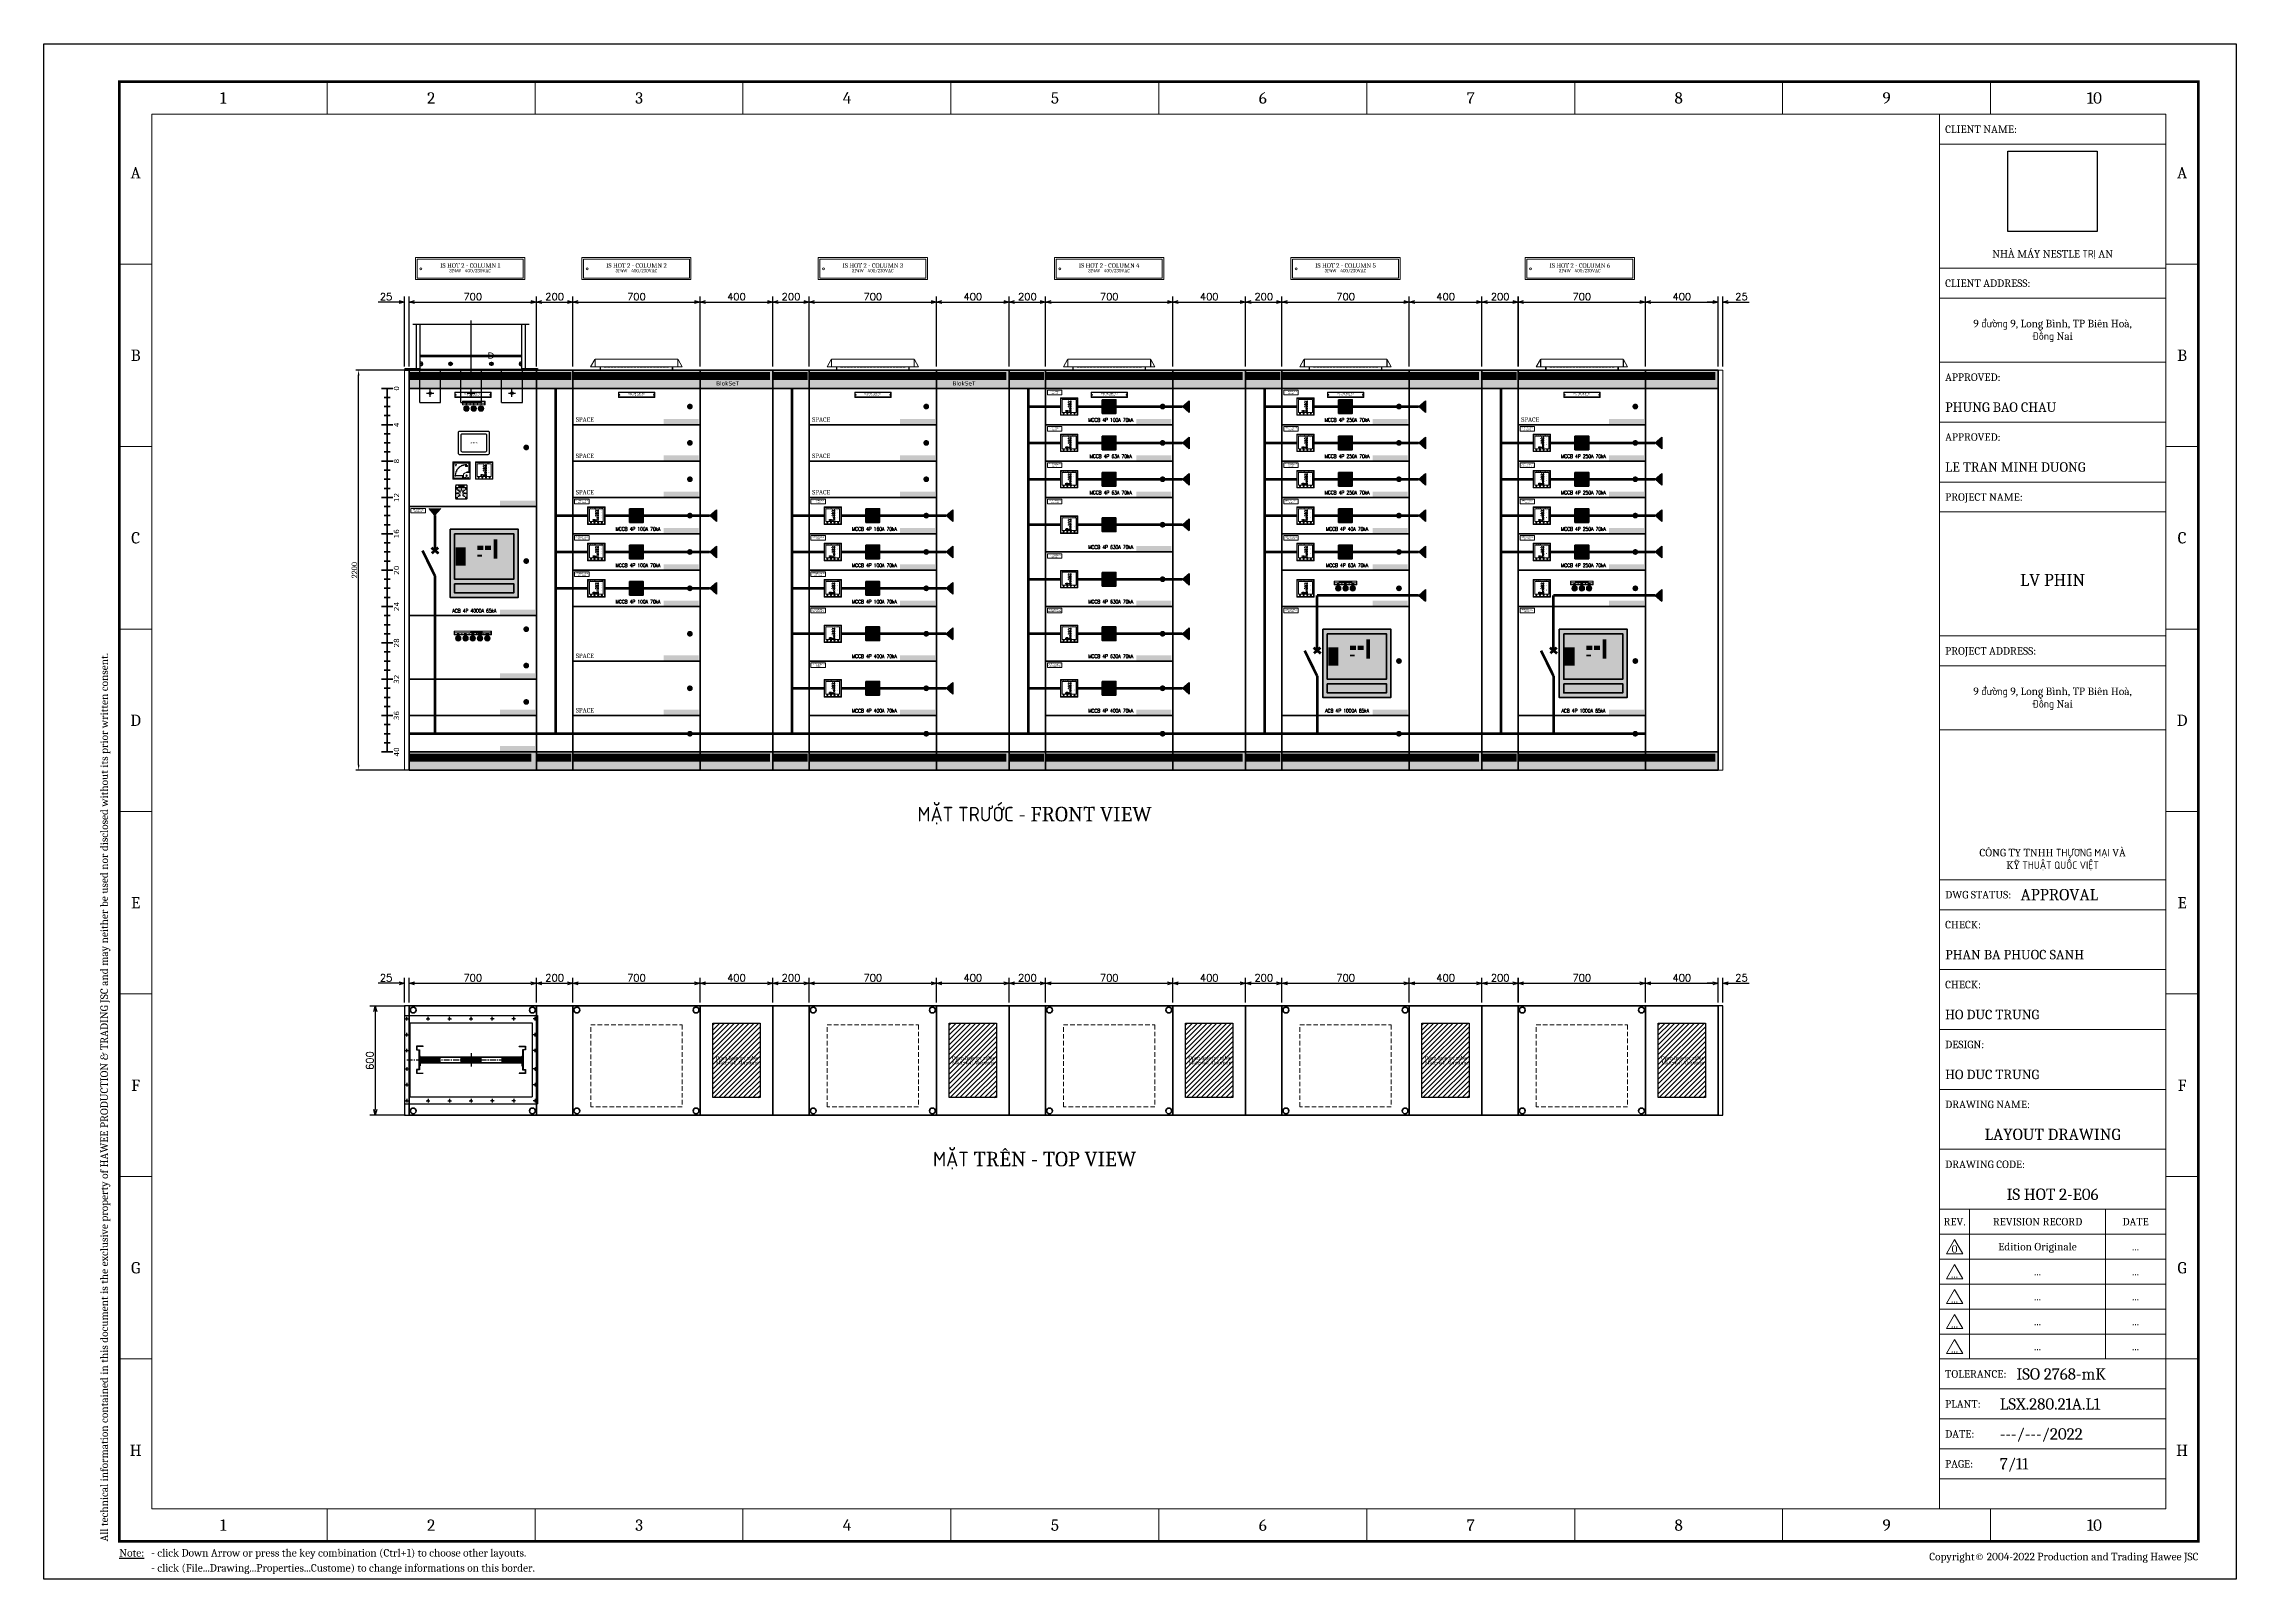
# Model space of a CAD drawing. Header units: millimetres. Extents: x -116965 to 323937, y 291661 to 566926.
# Drawn here: x -50741 to -38684, y 312088 to 320534 of the extents above; entities that cross this region are included whole.
import ezdxf
from ezdxf.enums import TextEntityAlignment as Align

# ---------------------------------------------------------------- set-up
doc = ezdxf.new("R2010")
doc.units = ezdxf.units.MM
doc.set_wipeout_variables(frame=1)
doc.header["$PDMODE"] = 35
doc.linetypes.add('CENTER', pattern=[50.8, 31.75, -6.35, 6.35, -6.35])
doc.linetypes.add('HIDDEN', pattern=[0.375, 0.25, -0.125])
doc.layers.get('0').update_dxf_attribs({"lineweight": 18})
for name, color, linetype, lineweight in [('AM_5', 3, 'Continuous', 25), ('BASE', 7, 'Continuous', 15), ('BUSBAR', 31, 'Continuous', 13), ('hw_Punch', 3, 'Continuous', 9), ('hw_Text', 7, 'Continuous', 13), ('Visible (ISO)', 7, 'Continuous', 50)]:
    doc.layers.add(name, color=color, linetype=linetype, lineweight=lineweight)
for name, color, linetype in [('BUSDUCT', 6, 'Continuous'), ('C00-00-00', 7, 'Continuous'), ('DETAIL', 7, 'Continuous'), ('dien', 2, 'Continuous'), ('DIM', 3, 'Continuous'), ('EEA', 6, 'Continuous')]:
    doc.layers.add(name, color=color, linetype=linetype)
for name, color, linetype, true_color in [('C32-AD-3C', 7, 'Continuous', 0x32ad3c), ('C34-3A-40', 7, 'Continuous', 0x343a40), ('C49-50-57', 7, 'Continuous', 0x495057), ('C62-64-69', 7, 'Continuous', 0x626469), ('CAD-B5-BD', 7, 'Continuous', 0xadb5bd), ('CB1-00-43', 7, 'Continuous', 0xb10043), ('CFF-FF-FF', 7, 'Continuous', 0xffffff)]:
    doc.layers.add(name, color=color, linetype=linetype, true_color=true_color)
doc.styles.add('hw_Block', font='complex.shx', dxfattribs={"width": 0.75})
doc.styles.add('hw_Block.', font='Cambria.ttf')
doc.styles.add('hwBorder', font='Cambria.ttf')
doc.styles.add('hwTech', font='Cambria.ttf')
doc.styles.get("Standard").update_dxf_attribs({"font": 'arial.ttf'})
doc.styles.add('VnArial', font='')
doc.styles.add('{18b73a54-fa43-428c-adcb-c1c7bbdf2c84}', font='Simplex.shx')
doc.styles.get('VnArial').set_extended_font_data('.VnArial NarrowH')
doc.dimstyles.new('hwTech-1.0', dxfattribs={"dimscale": 12, "dimtxt": 2.5, "dimasz": 2.5, "dimexe": 1.25, "dimexo": 0.625, "dimtad": 1, "dimtxsty": 'hwTech', "dimcen": 2.5, "dimclrd": 3, "dimclre": 3, "dimclrt": 3, "dimadec": 0, "dimazin": 0, "dimtfac": 1, "dimtmove": 0, "dimatfit": 3, "dimfxl": 1, "dimarcsym": 0})
doc.dimstyles.new('kich thuoc$0', dxfattribs={"dimscale": 2, "dimtxt": 20, "dimasz": 16, "dimexe": 15, "dimexo": 10, "dimgap": 5, "dimtad": 1, "dimdec": 0, "dimzin": 0, "dimdsep": 46, "dimtxsty": '{18b73a54-fa43-428c-adcb-c1c7bbdf2c84}', "dimblk": 'OPEN30', "dimcen": 0.09, "dimclrd": 3, "dimclre": 3, "dimclrt": 3, "dimadec": 0, "dimazin": 0, "dimtfac": 1, "dimtdec": 0, "dimtofl": 0, "dimtmove": 0, "dimatfit": 3, "dimldrblk": 'OPEN30', "dimfxl": 1, "dimtolj": 1, "dimtzin": 0, "dimarcsym": 0})
picture_1 = doc.add_image_def('image1.png', size_in_pixel=(430, 385))

# ---------------------------------------------------------------- blocks, each defined once
blk = doc.blocks.new('bw4000-1')
for centre in [(94829, 362126), (94946, 362126), (95064, 362126), (95182, 362126), (95299, 362126), (95417, 362126), (95534, 362126), (94829, 362038), (94829, 361951), (95534, 362038), (95534, 361951), (94829, 361850), (95534, 361850), (94829, 361763), (95534, 361763), (94829, 361675), (94946, 361675), (95064, 361675), (95182, 361675), (95299, 361675), (95417, 361675), (95534, 361675)]:
    blk.add_circle(centre, 4)
at = {"layer": 'DETAIL'}
for p, q in [((94817, 362144), (95547, 362144)), ((94817, 362144), (94817, 361657)), ((94845, 362103), (95518, 362103)), ((94845, 362103), (94845, 361697)), ((95518, 362103), (95518, 361697)), ((95547, 362144), (95547, 361657)), ((94845, 361697), (95518, 361697)), ((94817, 361657), (95547, 361657))]:
    blk.add_line(p, q, dxfattribs=at)
at = {"layer": 'DETAIL', "color": 7}
for p, q in [((94918, 361975), (94882, 361975)), ((94882, 361975), (94882, 361954)), ((94882, 361954), (94896, 361954)), ((94918, 361973), (94884, 361973)), ((94884, 361973), (94884, 361955)), ((94884, 361955), (94898, 361955)), ((94896, 361954), (94896, 361847)), ((94898, 361955), (94898, 361845)), ((94918, 361973), (94918, 361975)), ((95446, 361973), (95446, 361975)), ((95446, 361975), (95481, 361975)), ((95446, 361973), (95480, 361973)), ((95466, 361955), (95466, 361845)), ((95480, 361955), (95466, 361955)), ((95468, 361954), (95468, 361846)), ((95481, 361954), (95468, 361954)), ((95480, 361973), (95480, 361955)), ((95481, 361975), (95481, 361954)), ((94896, 361847), (94882, 361847)), ((94882, 361847), (94882, 361826)), ((94882, 361826), (94918, 361826)), ((94898, 361845), (94884, 361845)), ((94884, 361845), (94884, 361827)), ((94884, 361827), (94918, 361827)), ((94902, 361866), (94898, 361866)), ((94900, 361866), (94900, 361912)), ((94902, 361879), (94902, 361866)), ((94904, 361917), (95460, 361917)), ((94904, 361915), (95460, 361915)), ((94905, 361885), (95459, 361885)), ((94905, 361883), (95458, 361883)), ((94918, 361826), (94918, 361827)), ((95446, 361827), (95446, 361825)), ((95480, 361827), (95446, 361827)), ((95481, 361825), (95446, 361825)), ((95462, 361879), (95462, 361866)), ((95462, 361866), (95466, 361866)), ((95464, 361913), (95464, 361866)), ((95466, 361912), (95466, 361867)), ((95466, 361845), (95480, 361845)), ((95468, 361846), (95481, 361846)), ((95480, 361845), (95480, 361827)), ((95481, 361846), (95481, 361825))]:
    blk.add_line(p, q, dxfattribs=at)
at = {"layer": 'DETAIL', "color": 8, "linetype": 'CENTER'}
blk.add_line((95182, 361937), (95182, 361863), dxfattribs=at)
at = {"layer": 'DETAIL', "color": 8}
for p, q in [((94898, 361912), (94898, 361867)), ((94904, 361915), (95009, 361915)), ((94904, 361907), (95009, 361907)), ((94904, 361900), (95009, 361900)), ((94904, 361893), (95009, 361893)), ((94904, 361885), (95009, 361885)), ((95129, 361915), (95235, 361915)), ((95129, 361907), (95235, 361907)), ((95129, 361900), (95235, 361900)), ((95129, 361893), (95235, 361893)), ((95129, 361885), (95235, 361885)), ((95355, 361915), (95460, 361915)), ((95355, 361907), (95460, 361907)), ((95355, 361900), (95460, 361900)), ((95355, 361893), (95460, 361893)), ((95355, 361885), (95460, 361885))]:
    blk.add_line(p, q, dxfattribs=at)
at = {"layer": 'DETAIL', "color": 7}
for centre, radius, start, end in [((94904, 361912), 5.45, 90, 180), ((94904, 361912), 3.72, 90.5814, 176.0733), ((94905, 361879), 5.45, 90, 180), ((94905, 361879), 3.63, 90, 180), ((95458, 361879), 3.63, 0, 90), ((95459, 361879), 5.3, 358.4435, 89.7251), ((95460, 361912), 5.45, 0, 90), ((95460, 361912), 3.5, 357.8308, 90.8983)]:
    blk.add_arc(centre, radius, start, end, dxfattribs=at)
at = {"layer": 'DETAIL', "color": 8}
for centre, start, end in [((94904, 361911), 90, 270), ((94904, 361904), 90, 270), ((94904, 361896), 90, 270), ((94904, 361889), 90, 270), ((95009, 361911), 270, 90), ((95009, 361904), 270, 90), ((95009, 361896), 270, 90), ((95009, 361889), 270, 90), ((95129, 361911), 90, 270), ((95129, 361904), 90, 270), ((95129, 361896), 90, 270), ((95129, 361889), 90, 270), ((95235, 361911), 270, 90), ((95235, 361904), 270, 90), ((95235, 361896), 270, 90), ((95235, 361889), 270, 90), ((95355, 361911), 90, 270), ((95355, 361904), 90, 270), ((95355, 361896), 90, 270), ((95355, 361889), 90, 270), ((95460, 361911), 270, 90), ((95460, 361904), 270, 90), ((95460, 361896), 270, 90), ((95460, 361889), 270, 90)]:
    blk.add_arc(centre, 3.63, start, end, dxfattribs=at)
at = {"layer": 'DIM'}
for p, q in [((94819, 362126), (94839, 362126)), ((94829, 362116), (94829, 362136)), ((94936, 362126), (94956, 362126)), ((94946, 362116), (94946, 362136)), ((95054, 362126), (95074, 362126)), ((95064, 362116), (95064, 362136)), ((95172, 362126), (95192, 362126)), ((95182, 362116), (95182, 362136)), ((95309, 362126), (95289, 362126)), ((95299, 362116), (95299, 362136)), ((95427, 362126), (95407, 362126)), ((95417, 362116), (95417, 362136)), ((95544, 362126), (95524, 362126)), ((95534, 362116), (95534, 362136)), ((94819, 362038), (94839, 362038)), ((94819, 361951), (94839, 361951)), ((94829, 362028), (94829, 362048)), ((94829, 361941), (94829, 361961)), ((95544, 362038), (95524, 362038)), ((95544, 361951), (95524, 361951)), ((95534, 362028), (95534, 362048)), ((95534, 361941), (95534, 361961)), ((94819, 361850), (94839, 361850)), ((94829, 361860), (94829, 361840)), ((95544, 361850), (95524, 361850)), ((95534, 361860), (95534, 361840)), ((94819, 361763), (94839, 361763)), ((94829, 361773), (94829, 361753)), ((95544, 361763), (95524, 361763)), ((95534, 361773), (95534, 361753)), ((94819, 361675), (94839, 361675)), ((94829, 361685), (94829, 361665)), ((94936, 361675), (94956, 361675)), ((94946, 361685), (94946, 361665)), ((95054, 361675), (95074, 361675)), ((95064, 361685), (95064, 361665)), ((95172, 361675), (95192, 361675)), ((95182, 361685), (95182, 361665)), ((95309, 361675), (95289, 361675)), ((95299, 361685), (95299, 361665)), ((95427, 361675), (95407, 361675)), ((95417, 361685), (95417, 361665)), ((95544, 361675), (95524, 361675)), ((95534, 361685), (95534, 361665))]:
    blk.add_line(p, q, dxfattribs=at)
at = {"layer": 'DIM', "linetype": 'CENTER'}
blk.add_line((94829, 361900), (95460, 361900), dxfattribs=at)
blk = doc.blocks.new('bw4000-3')
for centre in [(97979, 361614), (98204, 361614), (98429, 361614)]:
    blk.add_circle(centre, 7.5)
at = {"layer": 'BUSDUCT'}
for p, q in [((97904, 361751), (97904, 361995)), ((97924, 361751), (97924, 361995)), ((98483, 361751), (98483, 361995)), ((98503, 361751), (98503, 361995)), ((97904, 361751), (97924, 361751)), ((98483, 361751), (98503, 361751))]:
    blk.add_line(p, q, dxfattribs=at)
at = {"layer": 'BUSDUCT', "color": 7}
for p, q in [((97924, 361823), (98483, 361823)), ((97924, 361816), (98483, 361816))]:
    blk.add_line(p, q, dxfattribs=at)
at = {"layer": 'DETAIL'}
for p, q in [((97839, 361751), (97839, 361741)), ((97839, 361751), (97909, 361751)), ((97839, 361746), (98569, 361746)), ((97839, 361741), (98569, 361741)), ((97909, 361751), (97909, 361746)), ((97922, 361563), (97922, 361741)), ((97922, 361721), (98036, 361721)), ((98036, 361563), (98036, 361741)), ((98147, 361563), (98147, 361741)), ((98147, 361721), (98261, 361721)), ((98261, 361563), (98261, 361741)), ((98372, 361563), (98372, 361741)), ((98372, 361721), (98486, 361721)), ((98486, 361563), (98486, 361741)), ((98498, 361751), (98498, 361746)), ((98498, 361751), (98569, 361751)), ((98569, 361751), (98569, 361741)), ((97922, 361563), (98036, 361563)), ((98147, 361563), (98261, 361563)), ((98372, 361563), (98486, 361563))]:
    blk.add_line(p, q, dxfattribs=at)
at = {"layer": 'DETAIL', "color": 7, "linetype": 'HIDDEN'}
for p, q in [((97922, 361711), (98036, 361711)), ((98147, 361711), (98261, 361711)), ((98372, 361711), (98486, 361711))]:
    blk.add_line(p, q, dxfattribs=at)
at = {"layer": 'DETAIL', "color": 7}
for points in [[(97924, 361769), (97929, 361766), (97937, 361771), (97937, 361781), (97929, 361786), (97924, 361783)], [(98483, 361783), (98478, 361786), (98470, 361781)], [(98470, 361781), (98470, 361771), (98478, 361766), (98483, 361769)]]:
    blk.add_lwpolyline(points, dxfattribs=at)
for points in [[(98083, 361781), (98083, 361771), (98091, 361766), (98099, 361771), (98099, 361781), (98091, 361786)], [(98324, 361781), (98324, 361771), (98316, 361766), (98308, 361771), (98308, 361781), (98316, 361786)]]:
    blk.add_lwpolyline(points, close=True, dxfattribs=at)
for centre, radius in [((97929, 361776), 2.5), ((98091, 361776), 10), ((98091, 361776), 2.5), ((98316, 361776), 10), ((98316, 361776), 2.5), ((98478, 361776), 2.5)]:
    blk.add_circle(centre, radius, dxfattribs=at)
for centre, start, end in [((97929, 361776), 240, 120), ((98478, 361776), 60, 300)]:
    blk.add_arc(centre, 10, start, end, dxfattribs=at)
at = {"layer": 'DIM'}
for p, q in [((97884, 361995), (98523, 361995)), ((98204, 361721), (98204, 362015)), ((97959, 361614), (97999, 361614)), ((97979, 361594), (97979, 361634)), ((98184, 361614), (98224, 361614)), ((98204, 361594), (98204, 361634)), ((98409, 361614), (98449, 361614)), ((98429, 361594), (98429, 361634))]:
    blk.add_line(p, q, dxfattribs=at)
blk = doc.blocks.new('SV-F')
at = {"lineweight": 13}
blk.add_line((201, 0), (-201, 0), dxfattribs=at)
at = {"layer": 'Visible (ISO)', "lineweight": 13}
for p, q in [((-252, 19), (-229, 58)), ((-251, 19), (-252, 19)), ((-251, 19), (-250, 19)), ((-250, 19), (-228, 19)), ((-229, 58), (-229, 58)), ((-229, 58), (-229, 58)), ((-228, 59), (-228, 19)), ((-228, 59), (-228, 58)), ((-227, 58), (-228, 59)), ((-228, 19), (-227, 19)), ((-227, 19), (-227, 58)), ((-227, 58), (-227, 19)), ((-226, 58), (-227, 58)), ((-227, 19), (-227, 19)), ((-227, 19), (227, 19)), ((-227, 19), (227, 19)), ((-226, 58), (-226, 60)), ((-226, 60), (226, 60)), ((-200, 19), (-200, 2)), ((-198, 2), (-198, 19)), ((-198, 4), (-198, 19)), ((-198, 2), (-198, 4)), ((-198, 2), (197, 2)), ((-198, 2), (-198, 0)), ((-177, 16), (-177, 19)), ((-165, 16), (-177, 16)), ((-165, 19), (-165, 16)), ((-159, 16), (-159, 19)), ((-147, 16), (-159, 16)), ((-147, 19), (-147, 16)), ((-141, 16), (-141, 19)), ((-129, 16), (-141, 16)), ((-129, 19), (-129, 16)), ((-123, 16), (-123, 19)), ((-111, 16), (-123, 16)), ((-111, 19), (-111, 16)), ((-105, 16), (-105, 19)), ((-93, 16), (-105, 16)), ((-93, 19), (-93, 16)), ((-87, 16), (-87, 19)), ((-75, 16), (-87, 16)), ((-75, 19), (-75, 16)), ((-69, 16), (-69, 19)), ((-57, 16), (-69, 16)), ((-57, 19), (-57, 16)), ((-51, 16), (-51, 19)), ((-39, 16), (-51, 16)), ((-39, 19), (-39, 16)), ((-33, 16), (-33, 19)), ((-21, 16), (-33, 16)), ((-21, 19), (-21, 16)), ((-15, 16), (-15, 19)), ((-3, 16), (-15, 16)), ((-3, 19), (-3, 16)), ((3, 16), (3, 19)), ((15, 16), (3, 16)), ((15, 19), (15, 16)), ((21, 16), (21, 19)), ((33, 16), (21, 16)), ((33, 19), (33, 16)), ((39, 16), (39, 19)), ((51, 16), (39, 16)), ((51, 19), (51, 16)), ((57, 16), (57, 19)), ((69, 16), (57, 16)), ((69, 19), (69, 16)), ((75, 16), (75, 19)), ((87, 16), (75, 16)), ((87, 19), (87, 16)), ((93, 16), (93, 19)), ((105, 16), (93, 16)), ((105, 19), (105, 16)), ((111, 16), (111, 19)), ((123, 16), (111, 16)), ((123, 19), (123, 16)), ((129, 16), (129, 19)), ((141, 16), (129, 16)), ((141, 19), (141, 16)), ((147, 16), (147, 19)), ((159, 16), (147, 16)), ((159, 19), (159, 16)), ((165, 16), (165, 19)), ((177, 16), (165, 16)), ((177, 19), (177, 16)), ((197, 2), (197, 0)), ((198, 2), (198, 19)), ((197, 19), (197, 4)), ((197, 2), (197, 4)), ((200, 2), (200, 19)), ((226, 60), (226, 58)), ((227, 58), (226, 58)), ((227, 58), (228, 59)), ((227, 58), (227, 19)), ((227, 19), (227, 58)), ((227, 19), (227, 19)), ((227, 19), (228, 19)), ((228, 58), (228, 59)), ((228, 59), (228, 19)), ((228, 19), (250, 19)), ((229, 58), (251, 19)), ((229, 58), (229, 58)), ((229, 58), (229, 58)), ((251, 19), (250, 19)), ((251, 19), (251, 19))]:
    blk.add_line(p, q, dxfattribs=at)
for centre, radius, start, end in [((-226, 57), 3, 136.3257, 150), ((-226, 57), 3, 90, 136.3257), ((-226, 57), 1.5, 105.8402, 114.6033), ((-201, 2), 1.5, 270, 0), ((-201, 2), 3, 330, 0), ((201, 2), 3, 180, 210), ((201, 2), 1.5, 180, 270), ((226, 57), 3, 43.6743, 90), ((226, 57), 1.5, 65.3967, 74.1598), ((226, 57), 3, 30, 43.6743)]:
    blk.add_arc(centre, radius, start, end, dxfattribs=at)
for points in [[(-229, 58), (-228, 58), (-228, 58), (-228, 58)], [(-229, 58), (-229, 58), (-229, 58), (-229, 58)], [(229, 58), (228, 58), (228, 58), (228, 58)], [(229, 58), (229, 58), (229, 58), (229, 58)]]:
    blk.add_open_spline(points, degree=3, dxfattribs=at)
blk = doc.blocks.new('*D1850')
at = {"color": 3, "lineweight": -2, "transparency": 16777216}
for p, q in [((-48735, 318739), (-49025, 318739)), ((-49010, 316569), (-49010, 318709)), ((-48735, 316539), (-49025, 316539))]:
    blk.add_line(p, q, dxfattribs=at)
at = {"color": 3, "lineweight": -3, "transparency": 16777216}
for points in [[(-49015, 318709), (-49005, 318709), (-49010, 318739)], [(-49015, 316569), (-49005, 316569), (-49010, 316539)]]:
    blk.add_solid(points, dxfattribs=at)
at = {"layer": 'Defpoints', "color": 0, "lineweight": -3, "transparency": 16777216}
for p in [(-49010, 318739), (-48728, 318739), (-48728, 316539)]:
    blk.add_point(p, dxfattribs=at)
at = {"color": 3, "transparency": 16777216, "insert": (-49033, 317639), "char_height": 30, "attachment_point": 5, "rotation": 90, "style": 'hwTech'}
blk.add_mtext('2200', dxfattribs=at)
blk = doc.blocks.new('_Open30')
at = {"color": 0, "linetype": 'ByBlock', "lineweight": -2}
for p, q in [((-1, 0.27), (0, 0)), ((0, 0), (-1, -0.27)), ((0, 0), (-1, 0))]:
    blk.add_line(p, q, dxfattribs=at)
blk = doc.blocks.new('*D1851')
at = {"layer": 'AM_5', "color": 3, "lineweight": -2, "transparency": 16777216}
for p, q in [((-48032, 318758), (-48032, 319143)), ((-47832, 318758), (-47832, 319143)), ((-48002, 319113), (-47862, 319113))]:
    blk.add_line(p, q, dxfattribs=at)
at = {"layer": 'Defpoints', "color": 0, "lineweight": -3, "transparency": 16777216}
for p in [(-47832, 319113), (-48032, 318738), (-47832, 318738)]:
    blk.add_point(p, dxfattribs=at)
at = {"layer": 'AM_5', "color": 3, "lineweight": -2, "transparency": 16777216, "xscale": 30, "yscale": 30, "zscale": 30, "rotation": 180}
blk.add_blockref('_Open30', (-48032, 319113), dxfattribs=at)
at = {"layer": 'AM_5', "color": 3, "lineweight": -2, "transparency": 16777216, "xscale": 30, "yscale": 30, "zscale": 30}
blk.add_blockref('_Open30', (-47832, 319113), dxfattribs=at)
at = {"layer": 'AM_5', "color": 3, "transparency": 16777216, "insert": (-47932, 319143), "char_height": 40, "attachment_point": 5, "style": '{18b73a54-fa43-428c-adcb-c1c7bbdf2c84}'}
blk.add_mtext('\\A1;200', dxfattribs=at)
blk = doc.blocks.new('*D1852')
at = {"layer": 'AM_5', "color": 3, "lineweight": -2, "transparency": 16777216}
for p, q in [((-48757, 318758), (-48757, 319143)), ((-48732, 318758), (-48732, 319143)), ((-48787, 319113), (-48902, 319113)), ((-48702, 319113), (-48672, 319113))]:
    blk.add_line(p, q, dxfattribs=at)
at = {"layer": 'Defpoints', "color": 0, "lineweight": -3, "transparency": 16777216}
for p in [(-48757, 319113), (-48757, 318738), (-48732, 318738)]:
    blk.add_point(p, dxfattribs=at)
at = {"layer": 'AM_5', "color": 3, "lineweight": -2, "transparency": 16777216, "xscale": 30, "yscale": 30, "zscale": 30}
blk.add_blockref('_Open30', (-48757, 319113), dxfattribs=at)
at = {"layer": 'AM_5', "color": 3, "lineweight": -2, "transparency": 16777216, "xscale": 30, "yscale": 30, "zscale": 30, "rotation": 180}
blk.add_blockref('_Open30', (-48732, 319113), dxfattribs=at)
at = {"layer": 'AM_5', "color": 3, "transparency": 16777216, "insert": (-48859, 319143), "char_height": 40, "attachment_point": 5, "style": '{18b73a54-fa43-428c-adcb-c1c7bbdf2c84}'}
blk.add_mtext('25', dxfattribs=at)
blk = doc.blocks.new('*D1853')
at = {"layer": 'AM_5', "color": 3, "lineweight": -2, "transparency": 16777216}
for p, q in [((-47832, 318758), (-47832, 319143)), ((-47132, 318758), (-47132, 319143)), ((-47802, 319113), (-47162, 319113))]:
    blk.add_line(p, q, dxfattribs=at)
at = {"layer": 'Defpoints', "color": 0, "lineweight": -3, "transparency": 16777216}
for p in [(-47132, 319113), (-47832, 318738), (-47132, 318738)]:
    blk.add_point(p, dxfattribs=at)
at = {"layer": 'AM_5', "color": 3, "lineweight": -2, "transparency": 16777216, "xscale": 30, "yscale": 30, "zscale": 30, "rotation": 180}
blk.add_blockref('_Open30', (-47832, 319113), dxfattribs=at)
at = {"layer": 'AM_5', "color": 3, "lineweight": -2, "transparency": 16777216, "xscale": 30, "yscale": 30, "zscale": 30}
blk.add_blockref('_Open30', (-47132, 319113), dxfattribs=at)
at = {"layer": 'AM_5', "color": 3, "transparency": 16777216, "insert": (-47482, 319143), "char_height": 40, "attachment_point": 5, "style": '{18b73a54-fa43-428c-adcb-c1c7bbdf2c84}'}
blk.add_mtext('\\A1;700', dxfattribs=at)
blk = doc.blocks.new('*D1854')
at = {"layer": 'AM_5', "color": 3, "lineweight": -2, "transparency": 16777216}
for p, q in [((-46532, 318758), (-46532, 319143)), ((-45832, 318758), (-45832, 319143)), ((-46502, 319113), (-45862, 319113))]:
    blk.add_line(p, q, dxfattribs=at)
at = {"layer": 'Defpoints', "color": 0, "lineweight": -3, "transparency": 16777216}
for p in [(-45832, 319113), (-46532, 318738), (-45832, 318738)]:
    blk.add_point(p, dxfattribs=at)
at = {"layer": 'AM_5', "color": 3, "lineweight": -2, "transparency": 16777216, "xscale": 30, "yscale": 30, "zscale": 30, "rotation": 180}
blk.add_blockref('_Open30', (-46532, 319113), dxfattribs=at)
at = {"layer": 'AM_5', "color": 3, "lineweight": -2, "transparency": 16777216, "xscale": 30, "yscale": 30, "zscale": 30}
blk.add_blockref('_Open30', (-45832, 319113), dxfattribs=at)
at = {"layer": 'AM_5', "color": 3, "transparency": 16777216, "insert": (-46182, 319143), "char_height": 40, "attachment_point": 5, "style": '{18b73a54-fa43-428c-adcb-c1c7bbdf2c84}'}
blk.add_mtext('\\A1;700', dxfattribs=at)
blk = doc.blocks.new('*D1855')
at = {"layer": 'AM_5', "color": 3, "lineweight": -2, "transparency": 16777216}
for p, q in [((-45232, 318758), (-45232, 319143)), ((-44532, 318758), (-44532, 319143)), ((-45202, 319113), (-44562, 319113))]:
    blk.add_line(p, q, dxfattribs=at)
at = {"layer": 'Defpoints', "color": 0, "lineweight": -3, "transparency": 16777216}
for p in [(-44532, 319113), (-45232, 318738), (-44532, 318738)]:
    blk.add_point(p, dxfattribs=at)
at = {"layer": 'AM_5', "color": 3, "lineweight": -2, "transparency": 16777216, "xscale": 30, "yscale": 30, "zscale": 30, "rotation": 180}
blk.add_blockref('_Open30', (-45232, 319113), dxfattribs=at)
at = {"layer": 'AM_5', "color": 3, "lineweight": -2, "transparency": 16777216, "xscale": 30, "yscale": 30, "zscale": 30}
blk.add_blockref('_Open30', (-44532, 319113), dxfattribs=at)
at = {"layer": 'AM_5', "color": 3, "transparency": 16777216, "insert": (-44882, 319143), "char_height": 40, "attachment_point": 5, "style": '{18b73a54-fa43-428c-adcb-c1c7bbdf2c84}'}
blk.add_mtext('\\A1;700', dxfattribs=at)
blk = doc.blocks.new('*D1856')
at = {"layer": 'AM_5', "color": 3, "lineweight": -2, "transparency": 16777216}
for p, q in [((-43932, 318758), (-43932, 319143)), ((-43232, 318758), (-43232, 319143)), ((-43902, 319113), (-43262, 319113))]:
    blk.add_line(p, q, dxfattribs=at)
at = {"layer": 'Defpoints', "color": 0, "lineweight": -3, "transparency": 16777216}
for p in [(-43232, 319113), (-43932, 318738), (-43232, 318738)]:
    blk.add_point(p, dxfattribs=at)
at = {"layer": 'AM_5', "color": 3, "lineweight": -2, "transparency": 16777216, "xscale": 30, "yscale": 30, "zscale": 30, "rotation": 180}
blk.add_blockref('_Open30', (-43932, 319113), dxfattribs=at)
at = {"layer": 'AM_5', "color": 3, "lineweight": -2, "transparency": 16777216, "xscale": 30, "yscale": 30, "zscale": 30}
blk.add_blockref('_Open30', (-43232, 319113), dxfattribs=at)
at = {"layer": 'AM_5', "color": 3, "transparency": 16777216, "insert": (-43582, 319143), "char_height": 40, "attachment_point": 5, "style": '{18b73a54-fa43-428c-adcb-c1c7bbdf2c84}'}
blk.add_mtext('\\A1;700', dxfattribs=at)
blk = doc.blocks.new('*D1857')
at = {"layer": 'AM_5', "color": 3, "lineweight": -2, "transparency": 16777216}
for p, q in [((-42633, 318758), (-42633, 319143)), ((-41933, 318758), (-41933, 319143)), ((-42603, 319113), (-41963, 319113))]:
    blk.add_line(p, q, dxfattribs=at)
at = {"layer": 'Defpoints', "color": 0, "lineweight": -3, "transparency": 16777216}
for p in [(-41933, 319113), (-42633, 318738), (-41933, 318738)]:
    blk.add_point(p, dxfattribs=at)
at = {"layer": 'AM_5', "color": 3, "lineweight": -2, "transparency": 16777216, "xscale": 30, "yscale": 30, "zscale": 30, "rotation": 180}
blk.add_blockref('_Open30', (-42633, 319113), dxfattribs=at)
at = {"layer": 'AM_5', "color": 3, "lineweight": -2, "transparency": 16777216, "xscale": 30, "yscale": 30, "zscale": 30}
blk.add_blockref('_Open30', (-41933, 319113), dxfattribs=at)
at = {"layer": 'AM_5', "color": 3, "transparency": 16777216, "insert": (-42283, 319143), "char_height": 40, "attachment_point": 5, "style": '{18b73a54-fa43-428c-adcb-c1c7bbdf2c84}'}
blk.add_mtext('\\A1;700', dxfattribs=at)
blk = doc.blocks.new('*D1858')
at = {"layer": 'AM_5', "color": 3, "lineweight": -2, "transparency": 16777216}
for p, q in [((-48732, 318758), (-48732, 319143)), ((-48032, 318758), (-48032, 319143)), ((-48702, 319113), (-48062, 319113))]:
    blk.add_line(p, q, dxfattribs=at)
at = {"layer": 'Defpoints', "color": 0, "lineweight": -3, "transparency": 16777216}
for p in [(-48032, 319113), (-48732, 318738), (-48032, 318738)]:
    blk.add_point(p, dxfattribs=at)
at = {"layer": 'AM_5', "color": 3, "lineweight": -2, "transparency": 16777216, "xscale": 30, "yscale": 30, "zscale": 30, "rotation": 180}
blk.add_blockref('_Open30', (-48732, 319113), dxfattribs=at)
at = {"layer": 'AM_5', "color": 3, "lineweight": -2, "transparency": 16777216, "xscale": 30, "yscale": 30, "zscale": 30}
blk.add_blockref('_Open30', (-48032, 319113), dxfattribs=at)
at = {"layer": 'AM_5', "color": 3, "transparency": 16777216, "insert": (-48382, 319143), "char_height": 40, "attachment_point": 5, "style": '{18b73a54-fa43-428c-adcb-c1c7bbdf2c84}'}
blk.add_mtext('\\A1;700', dxfattribs=at)
blk = doc.blocks.new('*D1859')
at = {"layer": 'AM_5', "color": 3, "lineweight": -2, "transparency": 16777216}
for p, q in [((-47132, 318758), (-47132, 319143)), ((-46732, 318758), (-46732, 319143)), ((-47102, 319113), (-46762, 319113))]:
    blk.add_line(p, q, dxfattribs=at)
at = {"layer": 'Defpoints', "color": 0, "lineweight": -3, "transparency": 16777216}
for p in [(-46732, 319113), (-47132, 318738), (-46732, 318738)]:
    blk.add_point(p, dxfattribs=at)
at = {"layer": 'AM_5', "color": 3, "lineweight": -2, "transparency": 16777216, "xscale": 30, "yscale": 30, "zscale": 30, "rotation": 180}
blk.add_blockref('_Open30', (-47132, 319113), dxfattribs=at)
at = {"layer": 'AM_5', "color": 3, "lineweight": -2, "transparency": 16777216, "xscale": 30, "yscale": 30, "zscale": 30}
blk.add_blockref('_Open30', (-46732, 319113), dxfattribs=at)
at = {"layer": 'AM_5', "color": 3, "transparency": 16777216, "insert": (-46932, 319143), "char_height": 40, "attachment_point": 5, "style": '{18b73a54-fa43-428c-adcb-c1c7bbdf2c84}'}
blk.add_mtext('\\A1;400', dxfattribs=at)
blk = doc.blocks.new('*D1860')
at = {"layer": 'AM_5', "color": 3, "lineweight": -2, "transparency": 16777216}
for p, q in [((-46732, 318758), (-46732, 319143)), ((-46532, 318758), (-46532, 319143)), ((-46702, 319113), (-46562, 319113))]:
    blk.add_line(p, q, dxfattribs=at)
at = {"layer": 'Defpoints', "color": 0, "lineweight": -3, "transparency": 16777216}
for p in [(-46532, 319113), (-46732, 318738), (-46532, 318738)]:
    blk.add_point(p, dxfattribs=at)
at = {"layer": 'AM_5', "color": 3, "lineweight": -2, "transparency": 16777216, "xscale": 30, "yscale": 30, "zscale": 30, "rotation": 180}
blk.add_blockref('_Open30', (-46732, 319113), dxfattribs=at)
at = {"layer": 'AM_5', "color": 3, "lineweight": -2, "transparency": 16777216, "xscale": 30, "yscale": 30, "zscale": 30}
blk.add_blockref('_Open30', (-46532, 319113), dxfattribs=at)
at = {"layer": 'AM_5', "color": 3, "transparency": 16777216, "insert": (-46632, 319143), "char_height": 40, "attachment_point": 5, "style": '{18b73a54-fa43-428c-adcb-c1c7bbdf2c84}'}
blk.add_mtext('\\A1;200', dxfattribs=at)
blk = doc.blocks.new('*D1861')
at = {"layer": 'AM_5', "color": 3, "lineweight": -2, "transparency": 16777216}
for p, q in [((-45832, 318758), (-45832, 319143)), ((-45432, 318758), (-45432, 319143)), ((-45802, 319113), (-45462, 319113))]:
    blk.add_line(p, q, dxfattribs=at)
at = {"layer": 'Defpoints', "color": 0, "lineweight": -3, "transparency": 16777216}
for p in [(-45432, 319113), (-45832, 318738), (-45432, 318738)]:
    blk.add_point(p, dxfattribs=at)
at = {"layer": 'AM_5', "color": 3, "lineweight": -2, "transparency": 16777216, "xscale": 30, "yscale": 30, "zscale": 30, "rotation": 180}
blk.add_blockref('_Open30', (-45832, 319113), dxfattribs=at)
at = {"layer": 'AM_5', "color": 3, "lineweight": -2, "transparency": 16777216, "xscale": 30, "yscale": 30, "zscale": 30}
blk.add_blockref('_Open30', (-45432, 319113), dxfattribs=at)
at = {"layer": 'AM_5', "color": 3, "transparency": 16777216, "insert": (-45632, 319143), "char_height": 40, "attachment_point": 5, "style": '{18b73a54-fa43-428c-adcb-c1c7bbdf2c84}'}
blk.add_mtext('\\A1;400', dxfattribs=at)
blk = doc.blocks.new('*D1862')
at = {"layer": 'AM_5', "color": 3, "lineweight": -2, "transparency": 16777216}
for p, q in [((-45432, 318758), (-45432, 319143)), ((-45232, 318758), (-45232, 319143)), ((-45402, 319113), (-45262, 319113))]:
    blk.add_line(p, q, dxfattribs=at)
at = {"layer": 'Defpoints', "color": 0, "lineweight": -3, "transparency": 16777216}
for p in [(-45232, 319113), (-45432, 318738), (-45232, 318738)]:
    blk.add_point(p, dxfattribs=at)
at = {"layer": 'AM_5', "color": 3, "lineweight": -2, "transparency": 16777216, "xscale": 30, "yscale": 30, "zscale": 30, "rotation": 180}
blk.add_blockref('_Open30', (-45432, 319113), dxfattribs=at)
at = {"layer": 'AM_5', "color": 3, "lineweight": -2, "transparency": 16777216, "xscale": 30, "yscale": 30, "zscale": 30}
blk.add_blockref('_Open30', (-45232, 319113), dxfattribs=at)
at = {"layer": 'AM_5', "color": 3, "transparency": 16777216, "insert": (-45332, 319143), "char_height": 40, "attachment_point": 5, "style": '{18b73a54-fa43-428c-adcb-c1c7bbdf2c84}'}
blk.add_mtext('\\A1;200', dxfattribs=at)
blk = doc.blocks.new('*D1863')
at = {"layer": 'AM_5', "color": 3, "lineweight": -2, "transparency": 16777216}
for p, q in [((-44532, 318758), (-44532, 319143)), ((-44132, 318758), (-44132, 319143)), ((-44502, 319113), (-44162, 319113))]:
    blk.add_line(p, q, dxfattribs=at)
at = {"layer": 'Defpoints', "color": 0, "lineweight": -3, "transparency": 16777216}
for p in [(-44132, 319113), (-44532, 318738), (-44132, 318738)]:
    blk.add_point(p, dxfattribs=at)
at = {"layer": 'AM_5', "color": 3, "lineweight": -2, "transparency": 16777216, "xscale": 30, "yscale": 30, "zscale": 30, "rotation": 180}
blk.add_blockref('_Open30', (-44532, 319113), dxfattribs=at)
at = {"layer": 'AM_5', "color": 3, "lineweight": -2, "transparency": 16777216, "xscale": 30, "yscale": 30, "zscale": 30}
blk.add_blockref('_Open30', (-44132, 319113), dxfattribs=at)
at = {"layer": 'AM_5', "color": 3, "transparency": 16777216, "insert": (-44332, 319143), "char_height": 40, "attachment_point": 5, "style": '{18b73a54-fa43-428c-adcb-c1c7bbdf2c84}'}
blk.add_mtext('\\A1;400', dxfattribs=at)
blk = doc.blocks.new('*D1864')
at = {"layer": 'AM_5', "color": 3, "lineweight": -2, "transparency": 16777216}
for p, q in [((-44132, 318758), (-44132, 319143)), ((-43932, 318758), (-43932, 319143)), ((-44102, 319113), (-43962, 319113))]:
    blk.add_line(p, q, dxfattribs=at)
at = {"layer": 'Defpoints', "color": 0, "lineweight": -3, "transparency": 16777216}
for p in [(-43932, 319113), (-44132, 318738), (-43932, 318738)]:
    blk.add_point(p, dxfattribs=at)
at = {"layer": 'AM_5', "color": 3, "lineweight": -2, "transparency": 16777216, "xscale": 30, "yscale": 30, "zscale": 30, "rotation": 180}
blk.add_blockref('_Open30', (-44132, 319113), dxfattribs=at)
at = {"layer": 'AM_5', "color": 3, "lineweight": -2, "transparency": 16777216, "xscale": 30, "yscale": 30, "zscale": 30}
blk.add_blockref('_Open30', (-43932, 319113), dxfattribs=at)
at = {"layer": 'AM_5', "color": 3, "transparency": 16777216, "insert": (-44032, 319143), "char_height": 40, "attachment_point": 5, "style": '{18b73a54-fa43-428c-adcb-c1c7bbdf2c84}'}
blk.add_mtext('\\A1;200', dxfattribs=at)
blk = doc.blocks.new('*D1865')
at = {"layer": 'AM_5', "color": 3, "lineweight": -2, "transparency": 16777216}
for p, q in [((-43232, 318758), (-43232, 319143)), ((-42832, 318758), (-42832, 319143)), ((-43202, 319113), (-42862, 319113))]:
    blk.add_line(p, q, dxfattribs=at)
at = {"layer": 'Defpoints', "color": 0, "lineweight": -3, "transparency": 16777216}
for p in [(-42832, 319113), (-43232, 318738), (-42832, 318738)]:
    blk.add_point(p, dxfattribs=at)
at = {"layer": 'AM_5', "color": 3, "lineweight": -2, "transparency": 16777216, "xscale": 30, "yscale": 30, "zscale": 30, "rotation": 180}
blk.add_blockref('_Open30', (-43232, 319113), dxfattribs=at)
at = {"layer": 'AM_5', "color": 3, "lineweight": -2, "transparency": 16777216, "xscale": 30, "yscale": 30, "zscale": 30}
blk.add_blockref('_Open30', (-42832, 319113), dxfattribs=at)
at = {"layer": 'AM_5', "color": 3, "transparency": 16777216, "insert": (-43032, 319143), "char_height": 40, "attachment_point": 5, "style": '{18b73a54-fa43-428c-adcb-c1c7bbdf2c84}'}
blk.add_mtext('\\A1;400', dxfattribs=at)
blk = doc.blocks.new('*D1866')
at = {"layer": 'AM_5', "color": 3, "lineweight": -2, "transparency": 16777216}
for p, q in [((-42832, 318758), (-42832, 319143)), ((-42632, 318758), (-42632, 319143)), ((-42802, 319113), (-42662, 319113))]:
    blk.add_line(p, q, dxfattribs=at)
at = {"layer": 'Defpoints', "color": 0, "lineweight": -3, "transparency": 16777216}
for p in [(-42632, 319113), (-42832, 318738), (-42632, 318738)]:
    blk.add_point(p, dxfattribs=at)
at = {"layer": 'AM_5', "color": 3, "lineweight": -2, "transparency": 16777216, "xscale": 30, "yscale": 30, "zscale": 30, "rotation": 180}
blk.add_blockref('_Open30', (-42832, 319113), dxfattribs=at)
at = {"layer": 'AM_5', "color": 3, "lineweight": -2, "transparency": 16777216, "xscale": 30, "yscale": 30, "zscale": 30}
blk.add_blockref('_Open30', (-42632, 319113), dxfattribs=at)
at = {"layer": 'AM_5', "color": 3, "transparency": 16777216, "insert": (-42732, 319143), "char_height": 40, "attachment_point": 5, "style": '{18b73a54-fa43-428c-adcb-c1c7bbdf2c84}'}
blk.add_mtext('\\A1;200', dxfattribs=at)
blk = doc.blocks.new('*D1867')
at = {"layer": 'AM_5', "color": 3, "lineweight": -2, "transparency": 16777216}
for p, q in [((-41933, 318758), (-41933, 319143)), ((-41533, 318758), (-41533, 319143)), ((-41903, 319113), (-41563, 319113))]:
    blk.add_line(p, q, dxfattribs=at)
at = {"layer": 'Defpoints', "color": 0, "lineweight": -3, "transparency": 16777216}
for p in [(-41533, 319113), (-41933, 318738), (-41533, 318738)]:
    blk.add_point(p, dxfattribs=at)
at = {"layer": 'AM_5', "color": 3, "lineweight": -2, "transparency": 16777216, "xscale": 30, "yscale": 30, "zscale": 30, "rotation": 180}
blk.add_blockref('_Open30', (-41933, 319113), dxfattribs=at)
at = {"layer": 'AM_5', "color": 3, "lineweight": -2, "transparency": 16777216, "xscale": 30, "yscale": 30, "zscale": 30}
blk.add_blockref('_Open30', (-41533, 319113), dxfattribs=at)
at = {"layer": 'AM_5', "color": 3, "transparency": 16777216, "insert": (-41733, 319143), "char_height": 40, "attachment_point": 5, "style": '{18b73a54-fa43-428c-adcb-c1c7bbdf2c84}'}
blk.add_mtext('\\A1;400', dxfattribs=at)
blk = doc.blocks.new('*D1868')
at = {"layer": 'AM_5', "color": 3, "lineweight": -2, "transparency": 16777216}
for p, q in [((-48752, 315241), (-48948, 315241)), ((-48918, 315211), (-48918, 314671)), ((-48752, 314641), (-48948, 314641))]:
    blk.add_line(p, q, dxfattribs=at)
at = {"layer": 'Defpoints', "color": 0, "lineweight": -3, "transparency": 16777216}
for p in [(-48732, 315241), (-48918, 314641), (-48732, 314641)]:
    blk.add_point(p, dxfattribs=at)
at = {"layer": 'AM_5', "color": 3, "lineweight": -2, "transparency": 16777216, "xscale": 30, "yscale": 30, "zscale": 30}
for p, rotation in [((-48918, 315241), 90), ((-48918, 314641), 270)]:
    blk.add_blockref('_Open30', p, dxfattribs=dict(at, rotation=rotation))
at = {"layer": 'AM_5', "color": 3, "transparency": 16777216, "insert": (-48948, 314941), "char_height": 40, "attachment_point": 5, "rotation": 90, "style": '{18b73a54-fa43-428c-adcb-c1c7bbdf2c84}'}
blk.add_mtext('600', dxfattribs=at)
blk = doc.blocks.new('*D1869')
at = {"layer": 'AM_5', "color": 3, "lineweight": -2, "transparency": 16777216}
for p, q in [((-41533, 318758), (-41533, 319143)), ((-41508, 318758), (-41508, 319143)), ((-41563, 319113), (-41593, 319113)), ((-41478, 319113), (-41363, 319113))]:
    blk.add_line(p, q, dxfattribs=at)
at = {"layer": 'Defpoints', "color": 0, "lineweight": -3, "transparency": 16777216}
for p in [(-41533, 319113), (-41533, 318738), (-41508, 318738)]:
    blk.add_point(p, dxfattribs=at)
at = {"layer": 'AM_5', "color": 3, "lineweight": -2, "transparency": 16777216, "xscale": 30, "yscale": 30, "zscale": 30}
blk.add_blockref('_Open30', (-41533, 319113), dxfattribs=at)
at = {"layer": 'AM_5', "color": 3, "lineweight": -2, "transparency": 16777216, "xscale": 30, "yscale": 30, "zscale": 30, "rotation": 180}
blk.add_blockref('_Open30', (-41508, 319113), dxfattribs=at)
at = {"layer": 'AM_5', "color": 3, "transparency": 16777216, "insert": (-41405, 319143), "char_height": 40, "attachment_point": 5, "style": '{18b73a54-fa43-428c-adcb-c1c7bbdf2c84}'}
blk.add_mtext('25', dxfattribs=at)
blk = doc.blocks.new('*D1875')
at = {"layer": 'AM_5', "color": 3, "lineweight": -2, "transparency": 16777216}
for p, q in [((-48032, 315261), (-48032, 315396)), ((-48002, 315366), (-47862, 315366)), ((-47832, 315261), (-47832, 315396))]:
    blk.add_line(p, q, dxfattribs=at)
at = {"layer": 'Defpoints', "color": 0, "lineweight": -3, "transparency": 16777216}
for p in [(-47832, 315366), (-48032, 315241), (-47832, 315241)]:
    blk.add_point(p, dxfattribs=at)
at = {"layer": 'AM_5', "color": 3, "lineweight": -2, "transparency": 16777216, "xscale": 30, "yscale": 30, "zscale": 30, "rotation": 180}
blk.add_blockref('_Open30', (-48032, 315366), dxfattribs=at)
at = {"layer": 'AM_5', "color": 3, "lineweight": -2, "transparency": 16777216, "xscale": 30, "yscale": 30, "zscale": 30}
blk.add_blockref('_Open30', (-47832, 315366), dxfattribs=at)
at = {"layer": 'AM_5', "color": 3, "transparency": 16777216, "insert": (-47932, 315396), "char_height": 40, "attachment_point": 5, "style": '{18b73a54-fa43-428c-adcb-c1c7bbdf2c84}'}
blk.add_mtext('\\A1;200', dxfattribs=at)
blk = doc.blocks.new('*D1876')
at = {"layer": 'AM_5', "color": 3, "lineweight": -2, "transparency": 16777216}
for p, q in [((-48787, 315366), (-48902, 315366)), ((-48757, 315261), (-48757, 315396)), ((-48732, 315261), (-48732, 315396)), ((-48702, 315366), (-48672, 315366))]:
    blk.add_line(p, q, dxfattribs=at)
at = {"layer": 'Defpoints', "color": 0, "lineweight": -3, "transparency": 16777216}
for p in [(-48757, 315366), (-48757, 315241), (-48732, 315241)]:
    blk.add_point(p, dxfattribs=at)
at = {"layer": 'AM_5', "color": 3, "lineweight": -2, "transparency": 16777216, "xscale": 30, "yscale": 30, "zscale": 30}
blk.add_blockref('_Open30', (-48757, 315366), dxfattribs=at)
at = {"layer": 'AM_5', "color": 3, "lineweight": -2, "transparency": 16777216, "xscale": 30, "yscale": 30, "zscale": 30, "rotation": 180}
blk.add_blockref('_Open30', (-48732, 315366), dxfattribs=at)
at = {"layer": 'AM_5', "color": 3, "transparency": 16777216, "insert": (-48859, 315396), "char_height": 40, "attachment_point": 5, "style": '{18b73a54-fa43-428c-adcb-c1c7bbdf2c84}'}
blk.add_mtext('25', dxfattribs=at)
blk = doc.blocks.new('*D1877')
at = {"layer": 'AM_5', "color": 3, "lineweight": -2, "transparency": 16777216}
for p, q in [((-47832, 315261), (-47832, 315396)), ((-47802, 315366), (-47162, 315366)), ((-47132, 315261), (-47132, 315396))]:
    blk.add_line(p, q, dxfattribs=at)
at = {"layer": 'Defpoints', "color": 0, "lineweight": -3, "transparency": 16777216}
for p in [(-47132, 315366), (-47832, 315241), (-47132, 315241)]:
    blk.add_point(p, dxfattribs=at)
at = {"layer": 'AM_5', "color": 3, "lineweight": -2, "transparency": 16777216, "xscale": 30, "yscale": 30, "zscale": 30, "rotation": 180}
blk.add_blockref('_Open30', (-47832, 315366), dxfattribs=at)
at = {"layer": 'AM_5', "color": 3, "lineweight": -2, "transparency": 16777216, "xscale": 30, "yscale": 30, "zscale": 30}
blk.add_blockref('_Open30', (-47132, 315366), dxfattribs=at)
at = {"layer": 'AM_5', "color": 3, "transparency": 16777216, "insert": (-47482, 315396), "char_height": 40, "attachment_point": 5, "style": '{18b73a54-fa43-428c-adcb-c1c7bbdf2c84}'}
blk.add_mtext('\\A1;700', dxfattribs=at)
blk = doc.blocks.new('*D1871')
at = {"layer": 'AM_5', "color": 3, "lineweight": -2, "transparency": 16777216}
for p, q in [((-46532, 315261), (-46532, 315396)), ((-46502, 315366), (-45862, 315366)), ((-45832, 315261), (-45832, 315396))]:
    blk.add_line(p, q, dxfattribs=at)
at = {"layer": 'Defpoints', "color": 0, "lineweight": -3, "transparency": 16777216}
for p in [(-45832, 315366), (-46532, 315241), (-45832, 315241)]:
    blk.add_point(p, dxfattribs=at)
at = {"layer": 'AM_5', "color": 3, "lineweight": -2, "transparency": 16777216, "xscale": 30, "yscale": 30, "zscale": 30, "rotation": 180}
blk.add_blockref('_Open30', (-46532, 315366), dxfattribs=at)
at = {"layer": 'AM_5', "color": 3, "lineweight": -2, "transparency": 16777216, "xscale": 30, "yscale": 30, "zscale": 30}
blk.add_blockref('_Open30', (-45832, 315366), dxfattribs=at)
at = {"layer": 'AM_5', "color": 3, "transparency": 16777216, "insert": (-46182, 315396), "char_height": 40, "attachment_point": 5, "style": '{18b73a54-fa43-428c-adcb-c1c7bbdf2c84}'}
blk.add_mtext('\\A1;700', dxfattribs=at)
blk = doc.blocks.new('*D1872')
at = {"layer": 'AM_5', "color": 3, "lineweight": -2, "transparency": 16777216}
for p, q in [((-45232, 315261), (-45232, 315396)), ((-45202, 315366), (-44562, 315366)), ((-44532, 315261), (-44532, 315396))]:
    blk.add_line(p, q, dxfattribs=at)
at = {"layer": 'Defpoints', "color": 0, "lineweight": -3, "transparency": 16777216}
for p in [(-44532, 315366), (-45232, 315241), (-44532, 315241)]:
    blk.add_point(p, dxfattribs=at)
at = {"layer": 'AM_5', "color": 3, "lineweight": -2, "transparency": 16777216, "xscale": 30, "yscale": 30, "zscale": 30, "rotation": 180}
blk.add_blockref('_Open30', (-45232, 315366), dxfattribs=at)
at = {"layer": 'AM_5', "color": 3, "lineweight": -2, "transparency": 16777216, "xscale": 30, "yscale": 30, "zscale": 30}
blk.add_blockref('_Open30', (-44532, 315366), dxfattribs=at)
at = {"layer": 'AM_5', "color": 3, "transparency": 16777216, "insert": (-44882, 315396), "char_height": 40, "attachment_point": 5, "style": '{18b73a54-fa43-428c-adcb-c1c7bbdf2c84}'}
blk.add_mtext('\\A1;700', dxfattribs=at)
blk = doc.blocks.new('*D1873')
at = {"layer": 'AM_5', "color": 3, "lineweight": -2, "transparency": 16777216}
for p, q in [((-43932, 315261), (-43932, 315396)), ((-43902, 315366), (-43262, 315366)), ((-43232, 315261), (-43232, 315396))]:
    blk.add_line(p, q, dxfattribs=at)
at = {"layer": 'Defpoints', "color": 0, "lineweight": -3, "transparency": 16777216}
for p in [(-43232, 315366), (-43932, 315241), (-43232, 315241)]:
    blk.add_point(p, dxfattribs=at)
at = {"layer": 'AM_5', "color": 3, "lineweight": -2, "transparency": 16777216, "xscale": 30, "yscale": 30, "zscale": 30, "rotation": 180}
blk.add_blockref('_Open30', (-43932, 315366), dxfattribs=at)
at = {"layer": 'AM_5', "color": 3, "lineweight": -2, "transparency": 16777216, "xscale": 30, "yscale": 30, "zscale": 30}
blk.add_blockref('_Open30', (-43232, 315366), dxfattribs=at)
at = {"layer": 'AM_5', "color": 3, "transparency": 16777216, "insert": (-43582, 315396), "char_height": 40, "attachment_point": 5, "style": '{18b73a54-fa43-428c-adcb-c1c7bbdf2c84}'}
blk.add_mtext('\\A1;700', dxfattribs=at)
blk = doc.blocks.new('*D1874')
at = {"layer": 'AM_5', "color": 3, "lineweight": -2, "transparency": 16777216}
for p, q in [((-42633, 315261), (-42633, 315396)), ((-42603, 315366), (-41963, 315366)), ((-41933, 315261), (-41933, 315396))]:
    blk.add_line(p, q, dxfattribs=at)
at = {"layer": 'Defpoints', "color": 0, "lineweight": -3, "transparency": 16777216}
for p in [(-41933, 315366), (-42633, 315241), (-41933, 315241)]:
    blk.add_point(p, dxfattribs=at)
at = {"layer": 'AM_5', "color": 3, "lineweight": -2, "transparency": 16777216, "xscale": 30, "yscale": 30, "zscale": 30, "rotation": 180}
blk.add_blockref('_Open30', (-42633, 315366), dxfattribs=at)
at = {"layer": 'AM_5', "color": 3, "lineweight": -2, "transparency": 16777216, "xscale": 30, "yscale": 30, "zscale": 30}
blk.add_blockref('_Open30', (-41933, 315366), dxfattribs=at)
at = {"layer": 'AM_5', "color": 3, "transparency": 16777216, "insert": (-42283, 315396), "char_height": 40, "attachment_point": 5, "style": '{18b73a54-fa43-428c-adcb-c1c7bbdf2c84}'}
blk.add_mtext('\\A1;700', dxfattribs=at)
blk = doc.blocks.new('*D1878')
at = {"layer": 'AM_5', "color": 3, "lineweight": -2, "transparency": 16777216}
for p, q in [((-48732, 315261), (-48732, 315396)), ((-48702, 315366), (-48062, 315366)), ((-48032, 315261), (-48032, 315396))]:
    blk.add_line(p, q, dxfattribs=at)
at = {"layer": 'Defpoints', "color": 0, "lineweight": -3, "transparency": 16777216}
for p in [(-48032, 315366), (-48732, 315241), (-48032, 315241)]:
    blk.add_point(p, dxfattribs=at)
at = {"layer": 'AM_5', "color": 3, "lineweight": -2, "transparency": 16777216, "xscale": 30, "yscale": 30, "zscale": 30, "rotation": 180}
blk.add_blockref('_Open30', (-48732, 315366), dxfattribs=at)
at = {"layer": 'AM_5', "color": 3, "lineweight": -2, "transparency": 16777216, "xscale": 30, "yscale": 30, "zscale": 30}
blk.add_blockref('_Open30', (-48032, 315366), dxfattribs=at)
at = {"layer": 'AM_5', "color": 3, "transparency": 16777216, "insert": (-48382, 315396), "char_height": 40, "attachment_point": 5, "style": '{18b73a54-fa43-428c-adcb-c1c7bbdf2c84}'}
blk.add_mtext('\\A1;700', dxfattribs=at)
blk = doc.blocks.new('*D1879')
at = {"layer": 'AM_5', "color": 3, "lineweight": -2, "transparency": 16777216}
for p, q in [((-47132, 315261), (-47132, 315396)), ((-47102, 315366), (-46762, 315366)), ((-46732, 315261), (-46732, 315396))]:
    blk.add_line(p, q, dxfattribs=at)
at = {"layer": 'Defpoints', "color": 0, "lineweight": -3, "transparency": 16777216}
for p in [(-46732, 315366), (-47132, 315241), (-46732, 315241)]:
    blk.add_point(p, dxfattribs=at)
at = {"layer": 'AM_5', "color": 3, "lineweight": -2, "transparency": 16777216, "xscale": 30, "yscale": 30, "zscale": 30, "rotation": 180}
blk.add_blockref('_Open30', (-47132, 315366), dxfattribs=at)
at = {"layer": 'AM_5', "color": 3, "lineweight": -2, "transparency": 16777216, "xscale": 30, "yscale": 30, "zscale": 30}
blk.add_blockref('_Open30', (-46732, 315366), dxfattribs=at)
at = {"layer": 'AM_5', "color": 3, "transparency": 16777216, "insert": (-46932, 315396), "char_height": 40, "attachment_point": 5, "style": '{18b73a54-fa43-428c-adcb-c1c7bbdf2c84}'}
blk.add_mtext('\\A1;400', dxfattribs=at)
blk = doc.blocks.new('*D1880')
at = {"layer": 'AM_5', "color": 3, "lineweight": -2, "transparency": 16777216}
for p, q in [((-46732, 315261), (-46732, 315396)), ((-46702, 315366), (-46562, 315366)), ((-46532, 315261), (-46532, 315396))]:
    blk.add_line(p, q, dxfattribs=at)
at = {"layer": 'Defpoints', "color": 0, "lineweight": -3, "transparency": 16777216}
for p in [(-46532, 315366), (-46732, 315241), (-46532, 315241)]:
    blk.add_point(p, dxfattribs=at)
at = {"layer": 'AM_5', "color": 3, "lineweight": -2, "transparency": 16777216, "xscale": 30, "yscale": 30, "zscale": 30, "rotation": 180}
blk.add_blockref('_Open30', (-46732, 315366), dxfattribs=at)
at = {"layer": 'AM_5', "color": 3, "lineweight": -2, "transparency": 16777216, "xscale": 30, "yscale": 30, "zscale": 30}
blk.add_blockref('_Open30', (-46532, 315366), dxfattribs=at)
at = {"layer": 'AM_5', "color": 3, "transparency": 16777216, "insert": (-46632, 315396), "char_height": 40, "attachment_point": 5, "style": '{18b73a54-fa43-428c-adcb-c1c7bbdf2c84}'}
blk.add_mtext('\\A1;200', dxfattribs=at)
blk = doc.blocks.new('*D1881')
at = {"layer": 'AM_5', "color": 3, "lineweight": -2, "transparency": 16777216}
for p, q in [((-45832, 315261), (-45832, 315396)), ((-45802, 315366), (-45462, 315366)), ((-45432, 315261), (-45432, 315396))]:
    blk.add_line(p, q, dxfattribs=at)
at = {"layer": 'Defpoints', "color": 0, "lineweight": -3, "transparency": 16777216}
for p in [(-45432, 315366), (-45832, 315241), (-45432, 315241)]:
    blk.add_point(p, dxfattribs=at)
at = {"layer": 'AM_5', "color": 3, "lineweight": -2, "transparency": 16777216, "xscale": 30, "yscale": 30, "zscale": 30, "rotation": 180}
blk.add_blockref('_Open30', (-45832, 315366), dxfattribs=at)
at = {"layer": 'AM_5', "color": 3, "lineweight": -2, "transparency": 16777216, "xscale": 30, "yscale": 30, "zscale": 30}
blk.add_blockref('_Open30', (-45432, 315366), dxfattribs=at)
at = {"layer": 'AM_5', "color": 3, "transparency": 16777216, "insert": (-45632, 315396), "char_height": 40, "attachment_point": 5, "style": '{18b73a54-fa43-428c-adcb-c1c7bbdf2c84}'}
blk.add_mtext('\\A1;400', dxfattribs=at)
blk = doc.blocks.new('*D1882')
at = {"layer": 'AM_5', "color": 3, "lineweight": -2, "transparency": 16777216}
for p, q in [((-45432, 315261), (-45432, 315396)), ((-45402, 315366), (-45262, 315366)), ((-45232, 315261), (-45232, 315396))]:
    blk.add_line(p, q, dxfattribs=at)
at = {"layer": 'Defpoints', "color": 0, "lineweight": -3, "transparency": 16777216}
for p in [(-45232, 315366), (-45432, 315241), (-45232, 315241)]:
    blk.add_point(p, dxfattribs=at)
at = {"layer": 'AM_5', "color": 3, "lineweight": -2, "transparency": 16777216, "xscale": 30, "yscale": 30, "zscale": 30, "rotation": 180}
blk.add_blockref('_Open30', (-45432, 315366), dxfattribs=at)
at = {"layer": 'AM_5', "color": 3, "lineweight": -2, "transparency": 16777216, "xscale": 30, "yscale": 30, "zscale": 30}
blk.add_blockref('_Open30', (-45232, 315366), dxfattribs=at)
at = {"layer": 'AM_5', "color": 3, "transparency": 16777216, "insert": (-45332, 315396), "char_height": 40, "attachment_point": 5, "style": '{18b73a54-fa43-428c-adcb-c1c7bbdf2c84}'}
blk.add_mtext('\\A1;200', dxfattribs=at)
blk = doc.blocks.new('*D1883')
at = {"layer": 'AM_5', "color": 3, "lineweight": -2, "transparency": 16777216}
for p, q in [((-44532, 315261), (-44532, 315396)), ((-44502, 315366), (-44162, 315366)), ((-44132, 315261), (-44132, 315396))]:
    blk.add_line(p, q, dxfattribs=at)
at = {"layer": 'Defpoints', "color": 0, "lineweight": -3, "transparency": 16777216}
for p in [(-44132, 315366), (-44532, 315241), (-44132, 315241)]:
    blk.add_point(p, dxfattribs=at)
at = {"layer": 'AM_5', "color": 3, "lineweight": -2, "transparency": 16777216, "xscale": 30, "yscale": 30, "zscale": 30, "rotation": 180}
blk.add_blockref('_Open30', (-44532, 315366), dxfattribs=at)
at = {"layer": 'AM_5', "color": 3, "lineweight": -2, "transparency": 16777216, "xscale": 30, "yscale": 30, "zscale": 30}
blk.add_blockref('_Open30', (-44132, 315366), dxfattribs=at)
at = {"layer": 'AM_5', "color": 3, "transparency": 16777216, "insert": (-44332, 315396), "char_height": 40, "attachment_point": 5, "style": '{18b73a54-fa43-428c-adcb-c1c7bbdf2c84}'}
blk.add_mtext('\\A1;400', dxfattribs=at)
blk = doc.blocks.new('*D1884')
at = {"layer": 'AM_5', "color": 3, "lineweight": -2, "transparency": 16777216}
for p, q in [((-44132, 315261), (-44132, 315396)), ((-44102, 315366), (-43962, 315366)), ((-43932, 315261), (-43932, 315396))]:
    blk.add_line(p, q, dxfattribs=at)
at = {"layer": 'Defpoints', "color": 0, "lineweight": -3, "transparency": 16777216}
for p in [(-43932, 315366), (-44132, 315241), (-43932, 315241)]:
    blk.add_point(p, dxfattribs=at)
at = {"layer": 'AM_5', "color": 3, "lineweight": -2, "transparency": 16777216, "xscale": 30, "yscale": 30, "zscale": 30, "rotation": 180}
blk.add_blockref('_Open30', (-44132, 315366), dxfattribs=at)
at = {"layer": 'AM_5', "color": 3, "lineweight": -2, "transparency": 16777216, "xscale": 30, "yscale": 30, "zscale": 30}
blk.add_blockref('_Open30', (-43932, 315366), dxfattribs=at)
at = {"layer": 'AM_5', "color": 3, "transparency": 16777216, "insert": (-44032, 315396), "char_height": 40, "attachment_point": 5, "style": '{18b73a54-fa43-428c-adcb-c1c7bbdf2c84}'}
blk.add_mtext('\\A1;200', dxfattribs=at)
blk = doc.blocks.new('*D1885')
at = {"layer": 'AM_5', "color": 3, "lineweight": -2, "transparency": 16777216}
for p, q in [((-43232, 315261), (-43232, 315396)), ((-43202, 315366), (-42862, 315366)), ((-42832, 315261), (-42832, 315396))]:
    blk.add_line(p, q, dxfattribs=at)
at = {"layer": 'Defpoints', "color": 0, "lineweight": -3, "transparency": 16777216}
for p in [(-42832, 315366), (-43232, 315241), (-42832, 315241)]:
    blk.add_point(p, dxfattribs=at)
at = {"layer": 'AM_5', "color": 3, "lineweight": -2, "transparency": 16777216, "xscale": 30, "yscale": 30, "zscale": 30, "rotation": 180}
blk.add_blockref('_Open30', (-43232, 315366), dxfattribs=at)
at = {"layer": 'AM_5', "color": 3, "lineweight": -2, "transparency": 16777216, "xscale": 30, "yscale": 30, "zscale": 30}
blk.add_blockref('_Open30', (-42832, 315366), dxfattribs=at)
at = {"layer": 'AM_5', "color": 3, "transparency": 16777216, "insert": (-43032, 315396), "char_height": 40, "attachment_point": 5, "style": '{18b73a54-fa43-428c-adcb-c1c7bbdf2c84}'}
blk.add_mtext('\\A1;400', dxfattribs=at)
blk = doc.blocks.new('*D1886')
at = {"layer": 'AM_5', "color": 3, "lineweight": -2, "transparency": 16777216}
for p, q in [((-42832, 315261), (-42832, 315396)), ((-42802, 315366), (-42662, 315366)), ((-42632, 315261), (-42632, 315396))]:
    blk.add_line(p, q, dxfattribs=at)
at = {"layer": 'Defpoints', "color": 0, "lineweight": -3, "transparency": 16777216}
for p in [(-42632, 315366), (-42832, 315241), (-42632, 315241)]:
    blk.add_point(p, dxfattribs=at)
at = {"layer": 'AM_5', "color": 3, "lineweight": -2, "transparency": 16777216, "xscale": 30, "yscale": 30, "zscale": 30, "rotation": 180}
blk.add_blockref('_Open30', (-42832, 315366), dxfattribs=at)
at = {"layer": 'AM_5', "color": 3, "lineweight": -2, "transparency": 16777216, "xscale": 30, "yscale": 30, "zscale": 30}
blk.add_blockref('_Open30', (-42632, 315366), dxfattribs=at)
at = {"layer": 'AM_5', "color": 3, "transparency": 16777216, "insert": (-42732, 315396), "char_height": 40, "attachment_point": 5, "style": '{18b73a54-fa43-428c-adcb-c1c7bbdf2c84}'}
blk.add_mtext('\\A1;200', dxfattribs=at)
blk = doc.blocks.new('*D1887')
at = {"layer": 'AM_5', "color": 3, "lineweight": -2, "transparency": 16777216}
for p, q in [((-41933, 315261), (-41933, 315396)), ((-41903, 315366), (-41563, 315366)), ((-41533, 315261), (-41533, 315396))]:
    blk.add_line(p, q, dxfattribs=at)
at = {"layer": 'Defpoints', "color": 0, "lineweight": -3, "transparency": 16777216}
for p in [(-41533, 315366), (-41933, 315241), (-41533, 315241)]:
    blk.add_point(p, dxfattribs=at)
at = {"layer": 'AM_5', "color": 3, "lineweight": -2, "transparency": 16777216, "xscale": 30, "yscale": 30, "zscale": 30, "rotation": 180}
blk.add_blockref('_Open30', (-41933, 315366), dxfattribs=at)
at = {"layer": 'AM_5', "color": 3, "lineweight": -2, "transparency": 16777216, "xscale": 30, "yscale": 30, "zscale": 30}
blk.add_blockref('_Open30', (-41533, 315366), dxfattribs=at)
at = {"layer": 'AM_5', "color": 3, "transparency": 16777216, "insert": (-41733, 315396), "char_height": 40, "attachment_point": 5, "style": '{18b73a54-fa43-428c-adcb-c1c7bbdf2c84}'}
blk.add_mtext('\\A1;400', dxfattribs=at)
blk = doc.blocks.new('*D1870')
at = {"layer": 'AM_5', "color": 3, "lineweight": -2, "transparency": 16777216}
for p, q in [((-41563, 315366), (-41593, 315366)), ((-41533, 315261), (-41533, 315396)), ((-41508, 315261), (-41508, 315396)), ((-41478, 315366), (-41363, 315366))]:
    blk.add_line(p, q, dxfattribs=at)
at = {"layer": 'Defpoints', "color": 0, "lineweight": -3, "transparency": 16777216}
for p in [(-41533, 315366), (-41533, 315241), (-41508, 315241)]:
    blk.add_point(p, dxfattribs=at)
at = {"layer": 'AM_5', "color": 3, "lineweight": -2, "transparency": 16777216, "xscale": 30, "yscale": 30, "zscale": 30}
blk.add_blockref('_Open30', (-41533, 315366), dxfattribs=at)
at = {"layer": 'AM_5', "color": 3, "lineweight": -2, "transparency": 16777216, "xscale": 30, "yscale": 30, "zscale": 30, "rotation": 180}
blk.add_blockref('_Open30', (-41508, 315366), dxfattribs=at)
at = {"layer": 'AM_5', "color": 3, "transparency": 16777216, "insert": (-41405, 315396), "char_height": 40, "attachment_point": 5, "style": '{18b73a54-fa43-428c-adcb-c1c7bbdf2c84}'}
blk.add_mtext('25', dxfattribs=at)
blk = doc.blocks.new('*U1980')
at = {"color": 5}
for p, q in [((37.57, 198.62), (37.57, 194.28)), ((65.14, 198.62), (65.14, 194.28)), ((92.7, 198.62), (92.7, 194.28)), ((120.27, 198.62), (120.27, 194.28)), ((147.84, 198.62), (147.84, 194.28)), ((175.41, 198.62), (175.41, 194.28)), ((202.98, 198.62), (202.98, 194.28)), ((230.54, 198.62), (230.54, 194.28)), ((258.11, 198.62), (258.11, 194.28)), ((10, 174.42), (14.34, 174.42)), ((285.68, 174.42), (281.34, 174.42)), ((10, 150.22), (14.34, 150.22)), ((285.68, 150.22), (281.34, 150.22)), ((10, 126.01), (14.34, 126.01)), ((285.68, 126.01), (281.34, 126.01)), ((10, 101.81), (14.34, 101.81)), ((285.68, 101.81), (281.34, 101.81)), ((10, 77.61), (14.34, 77.61)), ((285.68, 77.61), (281.34, 77.61)), ((10, 53.41), (14.34, 53.41)), ((285.68, 53.41), (281.34, 53.41)), ((10, 29.2), (14.34, 29.2)), ((285.68, 29.2), (281.34, 29.2)), ((37.57, 5), (37.57, 9.34)), ((65.14, 5), (65.14, 9.34)), ((92.7, 5), (92.7, 9.34)), ((120.27, 5), (120.27, 9.34)), ((147.84, 5), (147.84, 9.34)), ((175.41, 5), (175.41, 9.34)), ((202.98, 5), (202.98, 9.34)), ((230.54, 5), (230.54, 9.34)), ((258.11, 5), (258.11, 9.34))]:
    blk.add_line(p, q, dxfattribs=at)
at = {"color": 5, "const_width": 0.35}
blk.add_lwpolyline([(10, 198.62), (285.68, 198.62), (285.68, 5), (10, 5)], close=True, dxfattribs=at)
at = {"color": 5}
for points in [[(14.34, 194.28), (281.34, 194.28), (281.34, 9.34), (14.34, 9.34)], [(251.34, 194.28), (281.34, 194.28), (281.34, 190.31), (251.34, 190.31)], [(251.34, 190.31), (281.34, 190.31), (281.34, 173.87), (251.34, 173.87)], [(251.34, 173.87), (281.34, 173.87), (281.34, 169.9), (251.34, 169.9)], [(251.34, 173.87), (281.34, 173.87), (281.34, 169.9), (251.34, 169.9)], [(251.34, 169.9), (281.34, 169.9), (281.34, 153.45), (251.34, 153.45)], [(251.34, 169.9), (281.34, 169.9), (281.34, 161.4), (251.34, 161.4)], [(251.34, 161.4), (281.34, 161.4), (281.34, 153.45), (251.34, 153.45)], [(251.34, 153.45), (281.34, 153.45), (281.34, 145.51), (251.34, 145.51)], [(251.34, 145.51), (281.34, 145.51), (281.34, 141.54), (251.34, 141.54)], [(251.34, 141.54), (281.34, 141.54), (281.34, 125.1), (251.34, 125.1)], [(251.34, 125.1), (281.34, 125.1), (281.34, 121.12), (251.34, 121.12)], [(251.34, 121.12), (281.34, 121.12), (281.34, 112.63), (251.34, 112.63)], [(251.34, 92.76), (281.34, 92.76), (281.34, 112.63), (251.34, 112.63)], [(251.34, 92.76), (281.34, 92.76), (281.34, 88.79), (251.34, 88.79)], [(251.34, 80.85), (281.34, 80.85), (281.34, 88.79), (251.34, 88.79)], [(251.34, 72.9), (281.34, 72.9), (281.34, 80.85), (251.34, 80.85)], [(251.34, 64.96), (281.34, 64.96), (281.34, 72.9), (251.34, 72.9)], [(251.34, 57.01), (281.34, 57.01), (281.34, 64.96), (251.34, 64.96)], [(251.34, 49.07), (281.34, 49.07), (281.34, 57.01), (251.34, 57.01)], [(251.34, 49.07), (255.34, 49.07), (255.34, 45.76), (251.34, 45.76)], [(255.34, 49.07), (273.34, 49.07), (273.34, 45.76), (255.34, 45.76)], [(273.34, 49.07), (281.34, 49.07), (281.34, 45.76), (273.34, 45.76)], [(251.34, 45.76), (255.34, 45.76), (255.34, 42.44), (251.34, 42.44)], [(255.34, 45.76), (273.34, 45.76), (273.34, 42.44), (255.34, 42.44)], [(273.34, 45.76), (281.34, 45.76), (281.34, 42.44), (273.34, 42.44)], [(251.34, 42.44), (255.34, 42.44), (255.34, 39.13), (251.34, 39.13)], [(255.34, 42.44), (273.34, 42.44), (273.34, 39.13), (255.34, 39.13)], [(273.34, 42.44), (281.34, 42.44), (281.34, 39.13), (273.34, 39.13)], [(251.34, 39.13), (255.34, 39.13), (255.34, 35.82), (251.34, 35.82)], [(255.34, 39.13), (273.34, 39.13), (273.34, 35.82), (255.34, 35.82)], [(273.34, 39.13), (281.34, 39.13), (281.34, 35.82), (273.34, 35.82)], [(251.34, 35.82), (255.34, 35.82), (255.34, 32.51), (251.34, 32.51)], [(255.34, 35.82), (273.34, 35.82), (273.34, 32.51), (255.34, 32.51)], [(273.34, 35.82), (281.34, 35.82), (281.34, 32.51), (273.34, 32.51)], [(251.34, 32.51), (255.34, 32.51), (255.34, 29.2), (251.34, 29.2)], [(255.34, 32.51), (273.34, 32.51), (273.34, 29.2), (255.34, 29.2)], [(273.34, 32.51), (281.34, 32.51), (281.34, 29.2), (273.34, 29.2)], [(251.34, 29.2), (281.34, 29.2), (281.34, 25.23), (251.34, 25.23)], [(251.34, 25.23), (281.34, 25.23), (281.34, 21.26), (251.34, 21.26)], [(251.34, 21.26), (281.34, 21.26), (281.34, 17.28), (251.34, 17.28)], [(251.34, 17.28), (281.34, 17.28), (281.34, 13.31), (251.34, 13.31)], [(251.34, 13.31), (281.34, 13.31), (281.34, 9.34), (251.34, 9.34)]]:
    blk.add_lwpolyline(points, close=True, dxfattribs=at)
at = {"color": 253}
for points in [[(253.34, 45.04), (252.26, 43.16), (254.42, 43.16)], [(253.34, 41.73), (252.26, 39.85), (254.42, 39.85)], [(253.34, 38.42), (252.26, 36.54), (254.42, 36.54)], [(253.34, 35.11), (252.26, 33.23), (254.42, 33.23)], [(253.34, 31.8), (252.26, 29.92), (254.42, 29.92)]]:
    blk.add_lwpolyline(points, close=True, dxfattribs=at)
at = {"layer": 'Defpoints', "color": 4}
blk.add_lwpolyline([(0, 203.62), (290.68, 203.62), (290.68, 0), (0, 0)], close=True, dxfattribs=at)
at = {"color": 253, "style": 'hwBorder'}
for s, height, p in [('1', 1.5, (23.78, 196.45)), ('2', 1.5, (51.35, 196.45)), ('3', 1.5, (78.92, 196.45)), ('4', 1.5, (106.49, 196.45)), ('5', 1.5, (134.06, 196.45)), ('6', 1.5, (161.62, 196.45)), ('7', 1.5, (189.19, 196.45)), ('8', 1.5, (216.76, 196.45)), ('9', 1.5, (244.33, 196.45)), ('10', 1.5, (271.89, 196.45)), ('A', 1.5, (12.17, 186.52)), ('A', 1.5, (283.51, 186.52)), ('B', 1.5, (12.17, 162.32)), ('B', 1.5, (283.51, 162.32)), ('C', 1.5, (12.17, 138.11)), ('C', 1.5, (283.51, 138.11)), ('D', 1.5, (12.17, 113.91)), ('D', 1.5, (283.51, 113.91)), ('E', 1.5, (12.17, 89.71)), ('E', 1.5, (283.51, 89.71)), ('F', 1.5, (12.17, 65.51)), ('F', 1.5, (283.51, 65.51)), ('REV.', 1, (253.34, 47.41)), ('REVISION RECORD', 1, (264.34, 47.41)), ('DATE', 1, (277.34, 47.41)), ('G', 1.5, (12.17, 41.3)), ('G', 1.5, (283.51, 41.3)), ('H', 1.5, (12.17, 17.1)), ('H', 1.5, (283.51, 17.1)), ('1', 1.5, (23.78, 7.17)), ('2', 1.5, (51.35, 7.17)), ('3', 1.5, (78.92, 7.17)), ('4', 1.5, (106.49, 7.17)), ('5', 1.5, (134.06, 7.17)), ('6', 1.5, (161.62, 7.17)), ('7', 1.5, (189.19, 7.17)), ('8', 1.5, (216.76, 7.17)), ('9', 1.5, (244.33, 7.17)), ('10', 1.5, (271.89, 7.17))]:
    blk.add_text(s, height=height, dxfattribs=at).set_placement(p, align=Align.MIDDLE_CENTER)
for s, height, p in [('CLIENT NAME:', 1, (252.09, 192.3)), ('CLIENT ADDRESS:', 1, (252.09, 171.88)), ('APPROVED:', 1, (252.09, 159.41)), ('PHUNG BAO CHAU', 1.25, (252.09, 155.44)), ('APPROVED:', 1, (252.09, 151.47)), ('LE TRAN MINH DUONG', 1.25, (252.09, 147.5)), ('PROJECT NAME:', 1, (252.09, 143.52)), ('PROJECT ADDRESS:', 1, (252.09, 123.11)), ('DWG STATUS:', 1, (252.09, 90.78)), ('CHECK:', 1, (252.09, 86.81)), ('PHAN BA PHUOC SANH', 1.25, (252.09, 82.83)), ('CHECK:', 1, (252.09, 78.86)), ('HO DUC TRUNG', 1.25, (252.09, 74.89)), ('DESIGN:', 1, (252.09, 70.92)), ('HO DUC TRUNG', 1.25, (252.09, 66.94)), ('DRAWING NAME:', 1, (252.09, 62.97)), ('DRAWING CODE:', 1, (252.09, 55.02)), ('TOLERANCE:', 1, (252.09, 27.22)), ('PLANT:', 1, (252.09, 23.24)), ('LSX.280.21A.L1', 1.5, (259.34, 23.24)), ('DATE:', 1, (252.09, 19.27)), ('---/---/2022', 1.5, (259.34, 19.27)), ('PAGE:', 1, (252.09, 15.3))]:
    blk.add_text(s, height=height, dxfattribs=at).set_placement(p, align=Align.MIDDLE_LEFT)
blk.add_text('All technical information contained in this document is the exclusive property of HAWEE PRODUCTION & TRADING JSC and may neither be used nor disclosed without its prior written consent. ', height=1, rotation=90, dxfattribs=at).set_placement((8, 5), align=Align.MIDDLE_LEFT)
at = {"color": 6, "style": 'hwBorder'}
blk.add_text('APPROVAL', height=1.5, dxfattribs=at).set_placement((262.09, 90.78), align=Align.MIDDLE_LEFT)
at = {"color": 253, "style": 'hwBorder'}
blk.add_text('Copyright© 2004-2022 Production and Trading Hawee JSC', height=1, dxfattribs=at).set_placement((285.68, 3), align=Align.MIDDLE_RIGHT)
at = {"color": 253, "char_height": 1, "attachment_point": 5, "style": 'hwBorder'}
for s, insert in [('NHÀ MÁY NESTLE TRỊ AN', (266.34, 175.67)), ('CÔNG TY TNHH THƯƠNG MẠI VÀ KỸ THUẬT QUỐC VIỆT', (266.34, 95.42))]:
    blk.add_mtext_dynamic_manual_height_columns(s, width=20.9263, gutter_width=12.5, heights=[0], dxfattribs=dict(at, insert=insert))
at = {"color": 253, "char_height": 1, "width": 30, "attachment_point": 5, "style": 'hwBorder'}
for insert in [(266.34, 165.54), (266.34, 116.77)]:
    blk.add_mtext('9 đường 9, Long Bình, TP Biên Hoà,\\PĐồng Nai', dxfattribs=dict(at, insert=insert))
at = {"color": 253, "insert": (266.34, 132.52), "char_height": 1.6, "width": 30, "attachment_point": 5, "line_spacing_factor": 0.75, "style": 'hwBorder'}
blk.add_mtext('LV PHIN', dxfattribs=at)
at = {"color": 6, "style": 'hwBorder', "flags": 8}
for tag, p in [("DWG'SNAME", (266.34, 59)), ("DWG'SCODE2", (266.34, 51.05))]:
    blk.add_attdef(tag, text='', height=1.5, dxfattribs=at).set_placement(p, align=Align.MIDDLE_CENTER)
at = {"color": 253, "style": 'hwBorder', "flags": 8}
for tag, p in [('REV_0', (253.34, 43.79)), ('REV_MODIFY0', (264.34, 44.1)), ('REV_DATE0', (277.34, 44.1)), ('REV_1', (253.34, 40.48)), ('REV_MODIFY1', (264.34, 40.79)), ('REV_DATE1', (277.34, 40.79)), ('REV_MODIFY2', (264.34, 37.48)), ('REV_DATE2', (277.34, 37.48)), ('REV_2', (253.34, 37.17)), ('REV_3', (253.34, 33.86)), ('REV_MODIFY3', (264.34, 34.17)), ('REV_DATE3', (277.34, 34.17)), ('REV_4', (253.34, 30.55)), ('REV_MODIFY4', (264.34, 30.86)), ('REV_DATE4', (277.34, 30.86))]:
    blk.add_attdef(tag, text='', height=1, dxfattribs=at).set_placement(p, align=Align.MIDDLE_CENTER)
at = {"color": 6, "style": 'hwBorder', "flags": 8}
for tag, p in [('TOLERANCE', (261.54, 27.22)), ('PAGE', (259.34, 15.3))]:
    blk.add_attdef(tag, text='', height=1.5, dxfattribs=at).set_placement(p, align=Align.MIDDLE_LEFT)
at = {"layer": 'Defpoints', "color": 253, "style": 'hwBorder'}
for s, p in [('%%UNote:', (10, 3.5)), ('- click Down Arrow or press the key combination (Ctrl+1) to choose other layouts.', (14.23, 3.5)), ('- click (File...Drawing...Properties...Custome) to change informations on this border.', (14.23, 1.5))]:
    blk.add_text(s, height=1, dxfattribs=at).set_placement(p, align=Align.MIDDLE_LEFT)
at = {"lineweight": -3, "ltscale": 5}
image = blk.add_image(picture_1, insert=(260.4, 178.75), size_in_units=(11.87, 10.63), dxfattribs=at)
image.dxf.flags = 7
blk = doc.blocks.new('*U1759')
at = {"color": 1}
for p, q in [((-8, 0), (8, 0)), ((5, 5), (-5, -5)), ((-5, 5), (5, -5)), ((0, -8), (0, 8))]:
    blk.add_line(p, q, dxfattribs=at)
for radius in [15, 14.5]:
    blk.add_circle((0, 0), radius)
for radius in [8.5, 7.5]:
    blk.add_circle((0, 0), radius, dxfattribs=at)
at = {"layer": 'hw_Punch'}
blk.add_circle((0, 0), 11.5, dxfattribs=at)
blk = doc.blocks.new('*U1760')
at = {"color": 2}
for p, q in [((5, 5), (-5, -5)), ((-5, 5), (5, -5)), ((0, -8), (0, 7)), ((-8, 0), (7, 0))]:
    blk.add_line(p, q, dxfattribs=at)
for radius in [15, 14.5]:
    blk.add_circle((0, 0), radius)
for radius in [8.5, 7.5]:
    blk.add_circle((0, 0), radius, dxfattribs=at)
at = {"layer": 'hw_Punch'}
blk.add_circle((0, 0), 11.5, dxfattribs=at)
blk = doc.blocks.new('*U1767')
at = {"color": 3}
for p, q in [((5, 5), (-5, -5)), ((-5, 5), (5, -5)), ((0, -8), (0, 7)), ((-8, 0), (7, 0))]:
    blk.add_line(p, q, dxfattribs=at)
for radius in [15, 14.5]:
    blk.add_circle((0, 0), radius)
for radius in [8.5, 7.5]:
    blk.add_circle((0, 0), radius, dxfattribs=at)
at = {"layer": 'hw_Punch'}
blk.add_circle((0, 0), 11.5, dxfattribs=at)
blk = doc.blocks.new('1232')
at = {"color": 7, "linetype": 'Continuous', "lineweight": 13}
for p, q in [((29, 26), (29, 24)), ((29, 20), (29, 22)), ((31, 27), (35, 27)), ((31, 23), (35, 23)), ((31, 20), (31, 22)), ((31, 19), (35, 19)), ((35, 26), (35, 24)), ((38, 27), (41, 27)), ((38, 23), (41, 23)), ((38, 19), (41, 19)), ((41, 26), (41, 24)), ((41, 20), (41, 22)), ((43, 71), (43, 74)), ((43, 58), (43, 61)), ((43, 46), (43, 48)), ((43, 26), (43, 24)), ((44, 79), (47, 79)), ((44, 75), (47, 75)), ((44, 71), (47, 71)), ((44, 66), (47, 66)), ((44, 62), (47, 62)), ((44, 58), (47, 58)), ((44, 53), (47, 53)), ((44, 49), (47, 49)), ((44, 45), (47, 45)), ((44, 23), (47, 23)), ((47, 78), (47, 75)), ((47, 65), (47, 63)), ((47, 52), (47, 50)), ((47, 26), (47, 24)), ((47, 20), (47, 22)), ((50, 78), (50, 75)), ((50, 75), (53, 75)), ((50, 66), (53, 66)), ((50, 65), (50, 63)), ((50, 58), (50, 61)), ((50, 58), (53, 58)), ((50, 53), (53, 53)), ((50, 49), (53, 49)), ((50, 45), (53, 45)), ((50, 40), (53, 40)), ((50, 39), (50, 37)), ((50, 36), (53, 36)), ((50, 32), (53, 32)), ((50, 27), (53, 27)), ((50, 26), (50, 24)), ((50, 23), (53, 23)), ((50, 19), (53, 19)), ((54, 78), (54, 75)), ((54, 71), (54, 74)), ((54, 65), (54, 63)), ((54, 58), (54, 61)), ((54, 52), (54, 50)), ((54, 46), (54, 48)), ((54, 33), (54, 35)), ((54, 20), (54, 22)), ((56, 79), (60, 79)), ((56, 78), (56, 75)), ((56, 71), (56, 74)), ((56, 71), (60, 71)), ((56, 66), (60, 66)), ((56, 65), (56, 63)), ((56, 58), (56, 61)), ((56, 58), (60, 58)), ((56, 53), (60, 53)), ((56, 52), (56, 50)), ((56, 46), (56, 48)), ((56, 45), (60, 45)), ((56, 40), (60, 40)), ((56, 39), (56, 37)), ((56, 33), (56, 35)), ((56, 32), (60, 32)), ((56, 27), (60, 27)), ((56, 26), (56, 24)), ((56, 20), (56, 22)), ((56, 19), (60, 19)), ((60, 78), (60, 75)), ((60, 71), (60, 74)), ((60, 65), (60, 63)), ((60, 58), (60, 61)), ((60, 52), (60, 50)), ((60, 46), (60, 48)), ((60, 39), (60, 37)), ((60, 33), (60, 35)), ((60, 26), (60, 24)), ((60, 20), (60, 22))]:
    blk.add_line(p, q, dxfattribs=at)
at = {"layer": 'BASE', "lineweight": 13}
for points in [[(96, 0), (0, 0), (0, 96), (96, 96)], [(3, 3), (93, 3), (93, 93), (3, 93)], [(10, 16), (86, 16), (86, 86), (10, 86)]]:
    blk.add_lwpolyline(points, close=True, dxfattribs=at)
at = {"layer": 'BASE', "color": 3, "lineweight": 13}
blk.add_lwpolyline([(2, 2), (94, 2), (94, 94), (2, 94)], close=True, dxfattribs=at)
at = {"layer": 'BASE', "lineweight": 13}
for centre in [(18, 11), (38, 11), (58, 11), (78, 11)]:
    blk.add_circle(centre, 3.2, dxfattribs=at)
at = {"layer": 'hw_Text', "lineweight": 13, "style": 'VnArial'}
for s, height, p in [('Schneider', 4.8, (25, 89)), ('V', 2.88, (74, 77)), ('A', 2.88, (74, 64)), ('V', 2.88, (74, 51)), ('Hz', 2.88, (74, 39))]:
    blk.add_text(s, height=height, rotation=360, dxfattribs=at).set_placement(p, align=Align.MIDDLE_CENTER)
at = {"layer": 'hw_Text', "color": 1, "lineweight": 13, "style": 'VnArial'}
blk.add_text('PM5350', height=4.8, rotation=360, dxfattribs=at).set_placement((76, 89), align=Align.MIDDLE_CENTER)
blk = doc.blocks.new('*U1764')
for p, q in [((-41, 40), (-46, 46)), ((-24, -2), (-29, 0)), ((-23, 1), (-27, 4)), ((-21, 5), (-25, 7)), ((-18, 8), (-22, 11)), ((-16, 11), (-20, 14)), ((-13, 13), (-17, 17)), ((-11, 16), (-14, 20)), ((-8, 18), (-11, 22)), ((-5, 21), (-7, 25)), ((-1, 23), (-4, 27)), ((2, 24), (0, 29)), ((6, 26), (4, 31)), ((9, 27), (8, 32)), ((13, 28), (12, 33)), ((17, 29), (16, 34)), ((20, 30), (20, 35)), ((24, 30), (24, 35)), ((28, 30), (28, 35)), ((40, 40), (46, 46)), ((-41, -41), (-46, -46)), ((-30, -20), (-35, -20)), ((-30, -24), (-35, -24)), ((-29, -17), (-34, -16)), ((-29, -13), (-33, -12)), ((-27, -9), (-32, -8)), ((-26, -6), (-31, -4)), ((11, -31), (6, -31)), ((11, -46), (6, -41)), ((30, -25), (25, -30)), ((31, -26), (26, -31)), ((30, -11), (30, -6)), ((46, -11), (40, -6))]:
    blk.add_line(p, q)
at = {"color": 1}
for p, q in [((-31, -28), (-36, -28)), ((-31, -28), (-36, -28)), ((-31, -28), (-28, -27)), ((-31, -28), (-28, -29)), ((11, -27), (-28, -27)), ((11, -29), (-28, -29))]:
    blk.add_line(p, q, dxfattribs=at)
blk.add_lwpolyline([(-48, -48), (48, -48), (48, 48), (-48, 48)], close=True)
for points in [[(40, -6), (40, 40), (-41, 40), (-41, -41), (6, -41)], [(6, -41), (6, -31)], [(30, -6), (40, -6)]]:
    blk.add_lwpolyline(points)
blk.add_lwpolyline([(11, -46), (11, -26, -0.414214), (26, -11), (46, -11)], format="xyb")
blk.add_circle((28, -28), 4)
at = {"layer": 'Defpoints', "color": 5}
blk.add_line((0, 0), (0, 0), dxfattribs=at)
at = {"layer": 'hw_Punch'}
blk.add_lwpolyline([(-46, -46), (46, -46), (46, 46), (-46, 46)], close=True, dxfattribs=at)
at = {"style": 'hw_Block'}
for s, height, width, p in [('V', 10, 1.25, (-31, 30)), ('BEW 96', 5, 0.75, (28, -41))]:
    blk.add_text(s, height=height, dxfattribs=dict(at, width=width)).set_placement(p, align=Align.MIDDLE_CENTER)
blk.add_text('O', height=5, dxfattribs=at).set_placement((-33, -28), align=Align.MIDDLE_CENTER)
blk.add_attdef('MAX', text='', height=5, dxfattribs=at).set_placement((28, 25), align=Align.MIDDLE_CENTER)
blk = doc.blocks.new('*U1766')
blk.add_hatch(color=256).paths.add_polyline_path([(0, 15), (0, 15), (0, 15), (0, 15), (0, 15), (0, 15), (0, 15), (0, 15), (0, 15), (0, 15), (0, 15), (0, 15), (0, 15), (0, 15), (0, 15), (0, 15), (0, 15), (0, 15), (0, 15), (0, 15), (0, 15), (0, 15), (0, 15), (0, 15), (0, 15), (0, 15), (0, 15), (0, 15), (0, 15), (0, 15), (0, 15), (0, 15), (0, 15), (0, 15), (0, 15), (0, 15), (0, 15), (0, 15), (0, 15), (0, 15), (0, 8), (0, 8)])
for p, q in [((-1, -14), (0, -14)), ((-1, -14), (-1, -14)), ((0, -14), (-1, -14)), ((0, -13), (0, -13)), ((0, -13), (0, -14)), ((0, -14), (0, -13)), ((1, -14), (0, -14)), ((0, -14), (1, -14)), ((0, -15), (0, -14)), ((0, -14), (0, -15)), ((0, -15), (0, -15)), ((1, -14), (1, -14))]:
    blk.add_line(p, q)
for points in [[(-27, -32), (27, -32, 0.414214), (32, -27), (32, 42, 0.414214), (27, 47), (-27, 47, 0.414214), (-32, 42), (-32, -27, 0.414214)], [(-27, 32), (27, 32, 0.414214), (30, 35), (30, 42, 0.414214), (27, 45), (-27, 45, 0.414214), (-30, 42), (-30, 35, 0.414214)], [(-27, -30), (27, -30, 0.414214), (30, -27), (30, 27, 0.414214), (27, 30), (-27, 30, 0.414214), (-30, 27), (-30, -27, 0.414214)]]:
    blk.add_lwpolyline(points, format="xyb", close=True)
for radius in [2.5, 1.75]:
    blk.add_circle((0, -14), radius)
for start, end in [(92.839, 249.0883), (290.9117, 87.161)]:
    blk.add_arc((0, 0), 14, start, end)
at = {"layer": 'hw_Punch'}
for centre, radius in [((-24, 24), 2.25), ((0, 0), 7.5), ((24, 24), 2.25), ((-24, -24), 2.25), ((24, -24), 2.25)]:
    blk.add_circle(centre, radius, dxfattribs=at)
at = {"style": 'hw_Block', "width": 0.75}
blk.add_text('0', height=5, dxfattribs=at).set_placement((0, 22), align=Align.MIDDLE_CENTER)
blk.add_wipeout([(6, 0), (0, 15), (0, 15), (0, 15), (0, 15), (0, 15), (0, 15), (0, 15), (0, 15), (0, 15), (0, 15), (0, 15), (0, 15), (0, 15), (0, 15), (0, 15), (0, 15), (0, 15), (0, 15), (0, 15), (0, 15), (0, 15), (0, 15), (0, 15), (0, 15), (0, 15), (0, 15), (0, 15), (0, 15), (0, 15), (0, 15), (0, 15), (0, 15), (0, 15), (0, 15), (0, 15), (0, 15), (0, 15), (0, 15), (0, 15), (0, 15), (-6, 0), (-4, -19), (5, -19)])
at = {"layer": 'Defpoints', "color": 5}
blk.add_line((0, 0), (0, 0), dxfattribs=at)
at = {"style": 'hw_Block', "width": 0.75}
for s, p in [('ST', (-22, 0)), ('RS', (-16, 16)), ('VOLTMETER', (0, 38)), ('RN', (16, 16)), ('SN', (22, 0)), ('TR', (-16, -16)), ('TN', (16, -16))]:
    blk.add_text(s, height=5, dxfattribs=at).set_placement(p, align=Align.MIDDLE_CENTER)
blk = doc.blocks.new('QƯEQWQWEQWE')
at = {"color": 0, "lineweight": 13, "ltscale": 100}
blk.add_lwpolyline([(60415, 346788), (60215, 346788), (60215, 346818), (60415, 346818)], close=True, dxfattribs=at)
blk.add_lwpolyline([(60410, 346791), (60219, 346791, -0.414214), (60217, 346793), (60217, 346814, -0.414214), (60219, 346816), (60410, 346816, -0.414214), (60412, 346814), (60412, 346793, -0.414214)], format="xyb", close=True, dxfattribs=at)
at = {"color": 7}
for centre in [(60220, 346803), (60410, 346803)]:
    blk.add_circle(centre, 2.25, dxfattribs=at)
at = {"lineweight": -3, "ltscale": 5, "insert": (60315, 346809), "char_height": 7.5, "attachment_point": 5, "style": 'hwTech'}
blk.add_mtext_dynamic_manual_height_columns('COLUMN NUMBER', width=145.05, gutter_width=12, heights=[0], dxfattribs=at)
at = {"layer": 'dien', "color": 6, "linetype": 'Continuous', "lineweight": 30, "insert": (60315, 346800), "char_height": 15, "width": 248.94, "attachment_point": 5, "style": 'hwTech'}
blk.add_mtext('{\\H0.3667x;3P4W - 400/230VAC} ', dxfattribs=at)
blk = doc.blocks.new('*U1761')
at = {"color": 5}
for p, q in [((-8, 0), (8, 0)), ((5, 5), (-5, -5)), ((-5, 5), (5, -5)), ((0, -8), (0, 8))]:
    blk.add_line(p, q, dxfattribs=at)
for radius in [15, 14.5]:
    blk.add_circle((0, 0), radius)
for radius in [8.5, 7.5]:
    blk.add_circle((0, 0), radius, dxfattribs=at)
at = {"layer": 'hw_Punch'}
blk.add_circle((0, 0), 11.5, dxfattribs=at)
blk = doc.blocks.new('Load Outgoingx')
at = {"color": 0, "lineweight": 5, "ltscale": 0.7}
blk.add_lwpolyline([(10, -10), (10, -35), (90, -35), (90, -10)], close=True, dxfattribs=at)
at = {"color": 0, "lineweight": 5, "style": 'hw_Block.'}
for tag, p in [('LINE2', (50, -27.5)), ('LINE1', (50, -17.5))]:
    blk.add_attdef(tag, text='', height=6, dxfattribs=at).set_placement(p, align=Align.MIDDLE_CENTER)
blk = doc.blocks.new('Harmony STO & STU')
at = {"layer": 'EEA', "lineweight": -3, "ltscale": 5}
for points in [[(110565, 366647), (110721, 366647, -0.414214), (110728, 366640), (110728, 366524, -0.414214), (110721, 366517), (110565, 366517, -0.414214), (110558, 366524), (110558, 366640, -0.414214)], [(110580, 366632), (110706, 366632, -0.414214), (110713, 366625), (110713, 366539, -0.414214), (110706, 366532), (110580, 366532, -0.414214), (110573, 366539), (110573, 366625, -0.414214)]]:
    blk.add_lwpolyline(points, format="xyb", close=True, dxfattribs=at)
at = {"layer": 'EEA', "lineweight": -3, "ltscale": 5, "insert": (110626, 366587), "char_height": 8, "attachment_point": 1, "style": 'hwTech'}
blk.add_mtext_dynamic_manual_height_columns('SCREEN', width=56.25, gutter_width=40, heights=[0], dxfattribs=at)

msp = doc.modelspace()

# ---------------------------------------------------------------- hatches: boundary and pattern name
h = msp.add_hatch(color=0)
h.dxf.hatch_style = 1
h.paths.add_polyline_path([(-48436.731124, 318558.710661, 0.4142135624), (-48437.994213, 318557.447572, 0.4142135624), (-48436.731124, 318556.184483)])
h.paths.add_polyline_path([(-48436.731124, 318558.710661), (-48436.731124, 318557.447572), (-48435.468035, 318557.447572, 0.4142135624)])
h.paths.add_polyline_path([(-48435.468035, 318557.447572), (-48436.731124, 318557.447572), (-48436.731124, 318556.184483, 0.4142135624)])
h = msp.add_hatch(color=0)
h.dxf.hatch_style = 1
h.paths.add_polyline_path([(-48316.731124, 318558.710661, 0.4142135624), (-48317.994213, 318557.447572, 0.4142135624), (-48316.731124, 318556.184483)])
h.paths.add_polyline_path([(-48316.731124, 318558.710661), (-48316.731124, 318557.447572), (-48315.468035, 318557.447572, 0.4142135624)])
h.paths.add_polyline_path([(-48315.468035, 318557.447572), (-48316.731124, 318557.447572), (-48316.731124, 318556.184483, 0.4142135624)])
at = {"lineweight": -3, "ltscale": 5}
h = msp.add_hatch(color=1, dxfattribs=at)
h.dxf.hatch_style = 1
h.paths.add_polyline_path([(-44441.855925, 318506.096574), (-44441.855925, 318570.845257), (-44479.422325, 318538.470915)])
h = msp.add_hatch(color=1, dxfattribs=at)
h.dxf.hatch_style = 1
h.paths.add_polyline_path([(-43142.037388, 318506.096574), (-43142.037388, 318570.845257), (-43179.603789, 318538.470915)])
h = msp.add_hatch(color=1, dxfattribs=at)
h.dxf.hatch_style = 1
h.paths.add_polyline_path([(-44441.855925, 318306.124493), (-44441.855925, 318370.873176), (-44479.422325, 318338.498835)])
h = msp.add_hatch(color=1, dxfattribs=at)
h.dxf.hatch_style = 1
h.paths.add_polyline_path([(-43142.037388, 318306.124493), (-43142.037388, 318370.873176), (-43179.603789, 318338.498835)])
h = msp.add_hatch(color=1, dxfattribs=at)
h.dxf.hatch_style = 1
h.paths.add_polyline_path([(-41842.218844, 318306.124493), (-41842.218844, 318370.873176), (-41879.785245, 318338.498835)])
h = msp.add_hatch(color=1, dxfattribs=at)
h.dxf.hatch_style = 1
h.paths.add_polyline_path([(-44441.855925, 318106.152408), (-44441.855925, 318170.901092), (-44479.422325, 318138.52675)])
h = msp.add_hatch(color=1, dxfattribs=at)
h.dxf.hatch_style = 1
h.paths.add_polyline_path([(-43142.037388, 318106.152408), (-43142.037388, 318170.901092), (-43179.603789, 318138.52675)])
h = msp.add_hatch(color=1, dxfattribs=at)
h.dxf.hatch_style = 1
h.paths.add_polyline_path([(-41842.218844, 318106.152408), (-41842.218844, 318170.901092), (-41879.785245, 318138.52675)])
h = msp.add_hatch(color=1, dxfattribs=at)
h.dxf.hatch_style = 1
h.paths.add_polyline_path([(-48557.791743, 317977.791462), (-48622.540426, 317977.791462), (-48590.166085, 317940.225061)])
h = msp.add_hatch(color=1, dxfattribs=at)
h.dxf.hatch_style = 1
h.paths.add_polyline_path([(-47041.493009, 317906.180324), (-47041.493009, 317970.929007), (-47079.05941, 317938.554665)])
h = msp.add_hatch(color=1, dxfattribs=at)
h.dxf.hatch_style = 1
h.paths.add_polyline_path([(-45741.674473, 317906.180324), (-45741.674473, 317970.929007), (-45779.240873, 317938.554665)])
h = msp.add_hatch(color=1, dxfattribs=at)
h.dxf.hatch_style = 1
h.paths.add_polyline_path([(-43142.037388, 317906.180324), (-43142.037388, 317970.929007), (-43179.603789, 317938.554665)])
h = msp.add_hatch(color=1, dxfattribs=at)
h.dxf.hatch_style = 1
h.paths.add_polyline_path([(-41842.218844, 317906.180324), (-41842.218844, 317970.929007), (-41879.785245, 317938.554665)])
h = msp.add_hatch(color=1, dxfattribs=at)
h.dxf.hatch_style = 1
h.paths.add_polyline_path([(-44441.855925, 317856.187303), (-44441.855925, 317920.935987), (-44479.422325, 317888.561645)])
h = msp.add_hatch(color=1, dxfattribs=at)
h.dxf.hatch_style = 1
h.paths.add_polyline_path([(-47041.493009, 317706.208243), (-47041.493009, 317770.956926), (-47079.05941, 317738.582585)])
h = msp.add_hatch(color=1, dxfattribs=at)
h.dxf.hatch_style = 1
h.paths.add_polyline_path([(-45741.674473, 317706.208241), (-45741.674473, 317770.956924), (-45779.240873, 317738.582583)])
h = msp.add_hatch(color=1, dxfattribs=at)
h.dxf.hatch_style = 1
h.paths.add_polyline_path([(-43142.037388, 317706.208243), (-43142.037388, 317770.956926), (-43179.603789, 317738.582585)])
h = msp.add_hatch(color=1, dxfattribs=at)
h.dxf.hatch_style = 1
h.paths.add_polyline_path([(-41842.218844, 317706.208243), (-41842.218844, 317770.956926), (-41879.785245, 317738.582585)])
h = msp.add_hatch(color=1, dxfattribs=at)
h.dxf.hatch_style = 1
h.paths.add_polyline_path([(-47041.493009, 317506.236158), (-47041.493009, 317570.984842), (-47079.05941, 317538.6105)])
h = msp.add_hatch(color=1, dxfattribs=at)
h.dxf.hatch_style = 1
h.paths.add_polyline_path([(-45741.674473, 317506.236158), (-45741.674473, 317570.984842), (-45779.240873, 317538.6105)])
h = msp.add_hatch(color=1, dxfattribs=at)
h.dxf.hatch_style = 1
h.paths.add_polyline_path([(-44441.855925, 317556.229178), (-44441.855925, 317620.977862), (-44479.422325, 317588.60352)])
h = msp.add_hatch(color=0)
h.dxf.hatch_style = 1
h.paths.add_polyline_path([(-43642.505228, 317569.731443, 0.4142135624), (-43643.768317, 317568.468354, 0.4142135624), (-43642.505228, 317567.205265)])
h.paths.add_polyline_path([(-43642.505228, 317569.731443), (-43642.505228, 317568.468354), (-43641.242139, 317568.468354, 0.4142135624)])
h.paths.add_polyline_path([(-43641.242139, 317568.468354), (-43642.505228, 317568.468354), (-43642.505228, 317567.205265, 0.4142135624)])
h = msp.add_hatch(color=0)
h.dxf.hatch_style = 1
h.paths.add_polyline_path([(-43522.505228, 317569.731443, 0.4142135624), (-43523.768317, 317568.468354, 0.4142135624), (-43522.505228, 317567.205265)])
h.paths.add_polyline_path([(-43522.505228, 317569.731443), (-43522.505228, 317568.468354), (-43521.242139, 317568.468354, 0.4142135624)])
h.paths.add_polyline_path([(-43521.242139, 317568.468354), (-43522.505228, 317568.468354), (-43522.505228, 317567.205265, 0.4142135624)])
h = msp.add_hatch(color=0)
h.dxf.hatch_style = 1
h.paths.add_polyline_path([(-42342.686687, 317569.731443, 0.4142135624), (-42343.949776, 317568.468354, 0.4142135624), (-42342.686687, 317567.205265)])
h.paths.add_polyline_path([(-42342.686687, 317569.731443), (-42342.686687, 317568.468354), (-42341.423598, 317568.468354, 0.4142135624)])
h.paths.add_polyline_path([(-42341.423598, 317568.468354), (-42342.686687, 317568.468354), (-42342.686687, 317567.205265, 0.4142135624)])
h = msp.add_hatch(color=0)
h.dxf.hatch_style = 1
h.paths.add_polyline_path([(-42222.686687, 317569.731443, 0.4142135624), (-42223.949776, 317568.468354, 0.4142135624), (-42222.686687, 317567.205265)])
h.paths.add_polyline_path([(-42222.686687, 317569.731443), (-42222.686687, 317568.468354), (-42221.423598, 317568.468354, 0.4142135624)])
h.paths.add_polyline_path([(-42221.423598, 317568.468354), (-42222.686687, 317568.468354), (-42222.686687, 317567.205265, 0.4142135624)])
h = msp.add_hatch(color=1, dxfattribs=at)
h.dxf.hatch_style = 1
h.paths.add_polyline_path([(-43142.037384, 317467.553928), (-43142.037384, 317532.302612), (-43179.603785, 317499.92827)])
h = msp.add_hatch(color=1, dxfattribs=at)
h.dxf.hatch_style = 1
h.paths.add_polyline_path([(-41842.218844, 317467.553928), (-41842.218844, 317532.302612), (-41879.785245, 317499.92827)])
h = msp.add_hatch(color=0)
h.dxf.hatch_style = 1
h.paths.add_polyline_path([(-48481.918511, 317294.894528, 0.4142135624), (-48483.1816, 317293.631439, 0.4142135624), (-48481.918511, 317292.36835)])
h.paths.add_polyline_path([(-48481.918511, 317294.894528), (-48481.918511, 317293.631439), (-48480.655422, 317293.631439, 0.4142135624)])
h.paths.add_polyline_path([(-48480.655422, 317293.631439), (-48481.918511, 317293.631439), (-48481.918511, 317292.36835, 0.4142135624)])
h = msp.add_hatch(color=0)
h.dxf.hatch_style = 1
h.paths.add_polyline_path([(-48281.918511, 317294.894528, 0.4142135624), (-48283.1816, 317293.631439, 0.4142135624), (-48281.918511, 317292.36835)])
h.paths.add_polyline_path([(-48281.918511, 317294.894528), (-48281.918511, 317293.631439), (-48280.655422, 317293.631439, 0.4142135624)])
h.paths.add_polyline_path([(-48280.655422, 317293.631439), (-48281.918511, 317293.631439), (-48281.918511, 317292.36835, 0.4142135624)])
h = msp.add_hatch(color=1, dxfattribs=at)
h.dxf.hatch_style = 1
h.paths.add_polyline_path([(-45741.674473, 317256.271053), (-45741.674473, 317321.019737), (-45779.240873, 317288.645395)])
h = msp.add_hatch(color=1, dxfattribs=at)
h.dxf.hatch_style = 1
h.paths.add_polyline_path([(-44441.855925, 317256.271053), (-44441.855925, 317321.019737), (-44479.422325, 317288.645395)])
h = msp.add_hatch(color=1, dxfattribs=at)
h.dxf.hatch_style = 1
h.paths.add_polyline_path([(-45741.674473, 316956.312928), (-45741.674473, 317021.061612), (-45779.240873, 316988.68727)])
h = msp.add_hatch(color=1, dxfattribs=at)
h.dxf.hatch_style = 1
h.paths.add_polyline_path([(-44441.855925, 316956.312928), (-44441.855925, 317021.061612), (-44479.422325, 316988.68727)])
h = msp.add_hatch(dxfattribs=at)
h.set_pattern_fill('ANSI31', color=30, scale=6)
h.set_pattern_definition([(45, (-107397.663, 307711.67), (-13.470384, 13.470384), [])])
h.paths.add_polyline_path([(-46801.988266, 314736.886551), (-46801.822533, 315146.886551), (-47062.153998, 315146.886551), (-47062.319731, 314736.886551)])
h = msp.add_hatch(dxfattribs=at)
h.set_pattern_fill('ANSI31', color=30, scale=6)
h.set_pattern_definition([(45, (-106097.844, 307711.67), (-13.470384, 13.470384), [])])
h.paths.add_polyline_path([(-45502.169723, 314736.886551), (-45502.00399, 315146.886551), (-45762.335456, 315146.886551), (-45762.501189, 314736.886551)])
h = msp.add_hatch(dxfattribs=at)
h.set_pattern_fill('ANSI31', color=30, scale=6)
h.set_pattern_definition([(45, (-104798.025, 307711.67), (-13.470384, 13.470384), [])])
h.paths.add_polyline_path([(-44202.351181, 314736.886551), (-44202.185448, 315146.886551), (-44462.516914, 315146.886551), (-44462.682647, 314736.886551)])
h = msp.add_hatch(dxfattribs=at)
h.set_pattern_fill('ANSI31', color=30, scale=6)
h.set_pattern_definition([(45, (-103498.207, 307711.67), (-13.470384, 13.470384), [])])
h.paths.add_polyline_path([(-42902.532641, 314736.886551), (-42902.366908, 315146.886551), (-43162.698373, 315146.886551), (-43162.864106, 314736.886551)])
h = msp.add_hatch(dxfattribs=at)
h.set_pattern_fill('ANSI31', color=30, scale=6)
h.set_pattern_definition([(45, (-102198.388, 307711.67), (-13.470384, 13.470384), [])])
h.paths.add_polyline_path([(-41602.714098, 314736.886551), (-41602.548365, 315146.886551), (-41862.879831, 315146.886551), (-41863.045564, 314736.886551)])
at = {"layer": 'C00-00-00'}
h = msp.add_hatch(color=256, dxfattribs=at)
edge = h.paths.add_edge_path()
edge.add_arc((-47188.015302, 318538.470917), 15.997765, 0, 360)
h = msp.add_hatch(color=256, dxfattribs=at)
edge = h.paths.add_edge_path()
edge.add_arc((-45888.196757, 318538.470917), 15.997765, 0, 360)
h = msp.add_hatch(color=256, dxfattribs=at)
h.dxf.hatch_style = 2
h.paths.add_polyline_path([(-44915.315545, 318545.96987), (-44850.324621, 318545.96987), (-44850.324621, 318530.971964), (-44915.315545, 318530.971964)])
h = msp.add_hatch(color=256, dxfattribs=at)
edge = h.paths.add_edge_path()
edge.add_arc((-44882.820083, 318538.470917), 27.496163, 0, 360)
h = msp.add_hatch(color=256, dxfattribs=at)
edge = h.paths.add_edge_path()
edge.add_arc((-44882.820083, 318538.470917), 27.496163, 0, 360)
h = msp.add_hatch(color=256, dxfattribs=at)
edge = h.paths.add_edge_path()
edge.add_arc((-44882.820079, 318538.470917), 27.496163, 0, 360)
h = msp.add_hatch(color=256, dxfattribs=at)
edge = h.paths.add_edge_path()
edge.add_arc((-44588.378217, 318538.470917), 15.997765, 0, 360)
h = msp.add_hatch(color=256, dxfattribs=at)
h.dxf.hatch_style = 2
h.paths.add_polyline_path([(-43615.497001, 318545.96987), (-43550.506077, 318545.96987), (-43550.506077, 318530.971964), (-43615.497001, 318530.971964)])
h = msp.add_hatch(color=256, dxfattribs=at)
edge = h.paths.add_edge_path()
edge.add_arc((-43583.001539, 318538.470917), 27.496163, 0, 360)
h = msp.add_hatch(color=256, dxfattribs=at)
edge = h.paths.add_edge_path()
edge.add_arc((-43583.001539, 318538.470917), 27.496163, 0, 360)
h = msp.add_hatch(color=256, dxfattribs=at)
edge = h.paths.add_edge_path()
edge.add_arc((-43583.001539, 318538.470917), 27.496163, 0, 360)
h = msp.add_hatch(color=256, dxfattribs=at)
edge = h.paths.add_edge_path()
edge.add_arc((-43288.559677, 318538.470917), 15.997765, 0, 360)
h = msp.add_hatch(color=256, dxfattribs=at)
edge = h.paths.add_edge_path()
edge.add_arc((-41988.741132, 318538.470917), 15.997765, 0, 360)
h = msp.add_hatch(color=256, dxfattribs=at)
h.dxf.hatch_style = 2
h.paths.add_polyline_path([(-47331.995202, 318470.480408), (-47140.022002, 318470.480408), (-47140.022002, 318442.484317), (-47331.995202, 318442.484317)])
h = msp.add_hatch(color=256, dxfattribs=at)
h.dxf.hatch_style = 2
h.paths.add_polyline_path([(-46032.176657, 318470.480408), (-45840.203457, 318470.480408), (-45840.203457, 318442.484317), (-46032.176657, 318442.484317)])
h = msp.add_hatch(color=256, dxfattribs=at)
h.dxf.hatch_style = 2
h.paths.add_polyline_path([(-44732.358117, 318470.480408), (-44540.384917, 318470.480408), (-44540.384917, 318442.484317), (-44732.358117, 318442.484317)])
h = msp.add_hatch(color=256, dxfattribs=at)
h.dxf.hatch_style = 2
h.paths.add_polyline_path([(-43432.539577, 318470.480408), (-43240.566377, 318470.480408), (-43240.566377, 318442.484317), (-43432.539577, 318442.484317)])
h = msp.add_hatch(color=256, dxfattribs=at)
h.dxf.hatch_style = 2
h.paths.add_polyline_path([(-42132.721032, 318470.480408), (-41940.747832, 318470.480408), (-41940.747832, 318442.484317), (-42132.721032, 318442.484317)])
h = msp.add_hatch(color=256, dxfattribs=at)
edge = h.paths.add_edge_path()
edge.add_arc((-48087.98747, 318313.502324), 15.997765, 0, 360)
h = msp.add_hatch(color=256, dxfattribs=at)
edge = h.paths.add_edge_path()
edge.add_arc((-47188.015302, 318338.498833), 15.997765, 0, 360)
h = msp.add_hatch(color=256, dxfattribs=at)
edge = h.paths.add_edge_path()
edge.add_arc((-45888.196757, 318338.498833), 15.997765, 0, 360)
h = msp.add_hatch(color=256, dxfattribs=at)
h.dxf.hatch_style = 2
h.paths.add_polyline_path([(-44915.315545, 318345.997788), (-44850.324621, 318345.997788), (-44850.324621, 318330.999881), (-44915.315545, 318330.999881)])
h = msp.add_hatch(color=256, dxfattribs=at)
edge = h.paths.add_edge_path()
edge.add_arc((-44882.820083, 318338.498835), 27.496163, 0, 360)
h = msp.add_hatch(color=256, dxfattribs=at)
edge = h.paths.add_edge_path()
edge.add_arc((-44882.820083, 318338.498835), 27.496163, 0, 360)
h = msp.add_hatch(color=256, dxfattribs=at)
edge = h.paths.add_edge_path()
edge.add_arc((-44882.820079, 318338.498833), 27.496163, 0, 360)
h = msp.add_hatch(color=256, dxfattribs=at)
edge = h.paths.add_edge_path()
edge.add_arc((-44588.378217, 318338.498833), 15.997765, 0, 360)
h = msp.add_hatch(color=256, dxfattribs=at)
h.dxf.hatch_style = 2
h.paths.add_polyline_path([(-43615.497001, 318345.997788), (-43550.506077, 318345.997788), (-43550.506077, 318330.999881), (-43615.497001, 318330.999881)])
h = msp.add_hatch(color=256, dxfattribs=at)
edge = h.paths.add_edge_path()
edge.add_arc((-43583.001539, 318338.498835), 27.496163, 0, 360)
h = msp.add_hatch(color=256, dxfattribs=at)
edge = h.paths.add_edge_path()
edge.add_arc((-43583.001539, 318338.498835), 27.496163, 0, 360)
h = msp.add_hatch(color=256, dxfattribs=at)
edge = h.paths.add_edge_path()
edge.add_arc((-43583.001539, 318338.498833), 27.496163, 0, 360)
h = msp.add_hatch(color=256, dxfattribs=at)
edge = h.paths.add_edge_path()
edge.add_arc((-43288.559677, 318338.498833), 15.997765, 0, 360)
h = msp.add_hatch(color=256, dxfattribs=at)
h.dxf.hatch_style = 2
h.paths.add_polyline_path([(-42315.678461, 318345.997788), (-42250.687536, 318345.997788), (-42250.687536, 318330.999881), (-42315.678461, 318330.999881)])
h = msp.add_hatch(color=256, dxfattribs=at)
edge = h.paths.add_edge_path()
edge.add_arc((-42283.182998, 318338.498835), 27.496163, 0, 360)
h = msp.add_hatch(color=256, dxfattribs=at)
edge = h.paths.add_edge_path()
edge.add_arc((-42283.182998, 318338.498835), 27.496163, 0, 360)
h = msp.add_hatch(color=256, dxfattribs=at)
edge = h.paths.add_edge_path()
edge.add_arc((-42283.182998, 318338.498833), 27.496163, 0, 360)
h = msp.add_hatch(color=256, dxfattribs=at)
edge = h.paths.add_edge_path()
edge.add_arc((-41988.741132, 318338.498833), 15.997765, 0, 360)
h = msp.add_hatch(color=256, dxfattribs=at)
h.dxf.hatch_style = 2
h.paths.add_polyline_path([(-47331.995202, 318270.508327), (-47140.022002, 318270.508327), (-47140.022002, 318242.512233), (-47331.995202, 318242.512233)])
h = msp.add_hatch(color=256, dxfattribs=at)
h.dxf.hatch_style = 2
h.paths.add_polyline_path([(-46032.176657, 318270.508327), (-45840.203457, 318270.508327), (-45840.203457, 318242.512233), (-46032.176657, 318242.512233)])
h = msp.add_hatch(color=256, dxfattribs=at)
h.dxf.hatch_style = 2
h.paths.add_polyline_path([(-44732.358117, 318270.508327), (-44540.384917, 318270.508327), (-44540.384917, 318242.512233), (-44732.358117, 318242.512233)])
h = msp.add_hatch(color=256, dxfattribs=at)
h.dxf.hatch_style = 2
h.paths.add_polyline_path([(-43432.539577, 318270.508327), (-43240.566377, 318270.508327), (-43240.566377, 318242.512233), (-43432.539577, 318242.512233)])
h = msp.add_hatch(color=256, dxfattribs=at)
h.dxf.hatch_style = 2
h.paths.add_polyline_path([(-42132.721032, 318270.508327), (-41940.747832, 318270.508327), (-41940.747832, 318242.512233), (-42132.721032, 318242.512233)])
h = msp.add_hatch(color=256, dxfattribs=at)
h.dxf.hatch_style = 2
h.paths.add_polyline_path([(-47331.995202, 318070.536242), (-47140.022002, 318070.536242), (-47140.022002, 318042.540152), (-47331.995202, 318042.540152)])
h = msp.add_hatch(color=256, dxfattribs=at)
edge = h.paths.add_edge_path()
edge.add_arc((-47188.015302, 318138.526752), 15.997765, 0, 360)
h = msp.add_hatch(color=256, dxfattribs=at)
h.dxf.hatch_style = 2
h.paths.add_polyline_path([(-46032.176657, 318070.536242), (-45840.203457, 318070.536242), (-45840.203457, 318042.540152), (-46032.176657, 318042.540152)])
h = msp.add_hatch(color=256, dxfattribs=at)
edge = h.paths.add_edge_path()
edge.add_arc((-45888.196757, 318138.526752), 15.997765, 0, 360)
h = msp.add_hatch(color=256, dxfattribs=at)
h.dxf.hatch_style = 2
h.paths.add_polyline_path([(-44915.315545, 318146.025703), (-44850.324621, 318146.025703), (-44850.324621, 318131.027797), (-44915.315545, 318131.027797)])
h = msp.add_hatch(color=256, dxfattribs=at)
edge = h.paths.add_edge_path()
edge.add_arc((-44882.820083, 318138.52675), 27.496163, 0, 360)
h = msp.add_hatch(color=256, dxfattribs=at)
edge = h.paths.add_edge_path()
edge.add_arc((-44882.820083, 318138.52675), 27.496163, 0, 360)
h = msp.add_hatch(color=256, dxfattribs=at)
edge = h.paths.add_edge_path()
edge.add_arc((-44882.820079, 318138.526752), 27.496163, 0, 360)
h = msp.add_hatch(color=256, dxfattribs=at)
h.dxf.hatch_style = 2
h.paths.add_polyline_path([(-44732.358117, 318070.536242), (-44540.384917, 318070.536242), (-44540.384917, 318042.540152), (-44732.358117, 318042.540152)])
h = msp.add_hatch(color=256, dxfattribs=at)
edge = h.paths.add_edge_path()
edge.add_arc((-44588.378217, 318138.526752), 15.997765, 0, 360)
h = msp.add_hatch(color=256, dxfattribs=at)
h.dxf.hatch_style = 2
h.paths.add_polyline_path([(-43615.497001, 318146.025703), (-43550.506077, 318146.025703), (-43550.506077, 318131.027797), (-43615.497001, 318131.027797)])
h = msp.add_hatch(color=256, dxfattribs=at)
edge = h.paths.add_edge_path()
edge.add_arc((-43583.001539, 318138.526752), 27.496163, 0, 360)
h = msp.add_hatch(color=256, dxfattribs=at)
edge = h.paths.add_edge_path()
edge.add_arc((-43583.001539, 318138.52675), 27.496163, 0, 360)
h = msp.add_hatch(color=256, dxfattribs=at)
edge = h.paths.add_edge_path()
edge.add_arc((-43583.001539, 318138.52675), 27.496163, 0, 360)
h = msp.add_hatch(color=256, dxfattribs=at)
h.dxf.hatch_style = 2
h.paths.add_polyline_path([(-43432.539577, 318070.536242), (-43240.566377, 318070.536242), (-43240.566377, 318042.540152), (-43432.539577, 318042.540152)])
h = msp.add_hatch(color=256, dxfattribs=at)
edge = h.paths.add_edge_path()
edge.add_arc((-43288.559677, 318138.526752), 15.997765, 0, 360)
h = msp.add_hatch(color=256, dxfattribs=at)
h.dxf.hatch_style = 2
h.paths.add_polyline_path([(-42315.678461, 318146.025703), (-42250.687536, 318146.025703), (-42250.687536, 318131.027797), (-42315.678461, 318131.027797)])
h = msp.add_hatch(color=256, dxfattribs=at)
edge = h.paths.add_edge_path()
edge.add_arc((-42283.182998, 318138.526752), 27.496163, 0, 360)
h = msp.add_hatch(color=256, dxfattribs=at)
edge = h.paths.add_edge_path()
edge.add_arc((-42283.182998, 318138.52675), 27.496163, 0, 360)
h = msp.add_hatch(color=256, dxfattribs=at)
edge = h.paths.add_edge_path()
edge.add_arc((-42283.182998, 318138.52675), 27.496163, 0, 360)
h = msp.add_hatch(color=256, dxfattribs=at)
h.dxf.hatch_style = 2
h.paths.add_polyline_path([(-42132.721032, 318070.536242), (-41940.747832, 318070.536242), (-41940.747832, 318042.540152), (-42132.721032, 318042.540152)])
h = msp.add_hatch(color=256, dxfattribs=at)
edge = h.paths.add_edge_path()
edge.add_arc((-41988.741132, 318138.526752), 15.997765, 0, 360)
h = msp.add_hatch(color=256, dxfattribs=at)
h.dxf.hatch_style = 2
h.paths.add_polyline_path([(-48231.96737, 318020.54322), (-48039.99417, 318020.54322), (-48039.99417, 317992.54713), (-48231.96737, 317992.54713)])
h = msp.add_hatch(color=256, dxfattribs=at)
h.dxf.hatch_style = 2
h.paths.add_polyline_path([(-47514.952626, 317946.05362), (-47449.961702, 317946.05362), (-47449.961702, 317931.055714), (-47514.952626, 317931.055714)])
h = msp.add_hatch(color=256, dxfattribs=at)
edge = h.paths.add_edge_path()
edge.add_arc((-47482.457164, 317938.554667), 27.496163, 0, 360)
h = msp.add_hatch(color=256, dxfattribs=at)
edge = h.paths.add_edge_path()
edge.add_arc((-47482.457164, 317938.554667), 27.496163, 0, 360)
h = msp.add_hatch(color=256, dxfattribs=at)
edge = h.paths.add_edge_path()
edge.add_arc((-47188.015302, 317938.554667), 15.997765, 0, 360)
h = msp.add_hatch(color=256, dxfattribs=at)
h.dxf.hatch_style = 2
h.paths.add_polyline_path([(-46215.134086, 317946.05362), (-46150.143161, 317946.05362), (-46150.143161, 317931.055714), (-46215.134086, 317931.055714)])
h = msp.add_hatch(color=256, dxfattribs=at)
edge = h.paths.add_edge_path()
edge.add_arc((-46182.638623, 317938.554667), 27.496163, 0, 360)
h = msp.add_hatch(color=256, dxfattribs=at)
edge = h.paths.add_edge_path()
edge.add_arc((-46182.638623, 317938.554667), 27.496163, 0, 360)
h = msp.add_hatch(color=256, dxfattribs=at)
edge = h.paths.add_edge_path()
edge.add_arc((-45888.196757, 317938.554667), 15.997765, 0, 360)
h = msp.add_hatch(color=256, dxfattribs=at)
h.dxf.hatch_style = 2
h.paths.add_polyline_path([(-43615.497001, 317946.05362), (-43550.506077, 317946.05362), (-43550.506077, 317931.055714), (-43615.497001, 317931.055714)])
h = msp.add_hatch(color=256, dxfattribs=at)
edge = h.paths.add_edge_path()
edge.add_arc((-43583.001539, 317938.554667), 27.496163, 0, 360)
h = msp.add_hatch(color=256, dxfattribs=at)
edge = h.paths.add_edge_path()
edge.add_arc((-43583.001539, 317938.554667), 27.496163, 0, 360)
h = msp.add_hatch(color=256, dxfattribs=at)
edge = h.paths.add_edge_path()
edge.add_arc((-43583.001539, 317938.554667), 27.496163, 0, 360)
h = msp.add_hatch(color=256, dxfattribs=at)
edge = h.paths.add_edge_path()
edge.add_arc((-43288.559677, 317938.554667), 15.997765, 0, 360)
h = msp.add_hatch(color=256, dxfattribs=at)
h.dxf.hatch_style = 2
h.paths.add_polyline_path([(-42315.678461, 317946.05362), (-42250.687536, 317946.05362), (-42250.687536, 317931.055714), (-42315.678461, 317931.055714)])
h = msp.add_hatch(color=256, dxfattribs=at)
edge = h.paths.add_edge_path()
edge.add_arc((-42283.182998, 317938.554667), 27.496163, 0, 360)
h = msp.add_hatch(color=256, dxfattribs=at)
edge = h.paths.add_edge_path()
edge.add_arc((-42283.182998, 317938.554667), 27.496163, 0, 360)
h = msp.add_hatch(color=256, dxfattribs=at)
edge = h.paths.add_edge_path()
edge.add_arc((-42283.182998, 317938.554667), 27.496163, 0, 360)
h = msp.add_hatch(color=256, dxfattribs=at)
edge = h.paths.add_edge_path()
edge.add_arc((-41988.741132, 317938.554667), 15.997765, 0, 360)
h = msp.add_hatch(color=256, dxfattribs=at)
h.dxf.hatch_style = 2
h.paths.add_polyline_path([(-48506.928982, 317863.565136), (-48131.981326, 317863.565136), (-48131.981326, 317488.61748), (-48506.928982, 317488.61748)])
h = msp.add_hatch(color=256, dxfattribs=at)
h.dxf.hatch_style = 2
h.paths.add_polyline_path([(-48266.962482, 317808.572814), (-48246.965276, 317808.572814), (-48246.965276, 317593.602824), (-48266.962482, 317593.602824)])
h = msp.add_hatch(color=256, dxfattribs=at)
h.dxf.hatch_style = 2
h.paths.add_polyline_path([(-47331.995202, 317870.564158), (-47140.022002, 317870.564158), (-47140.022002, 317842.568067), (-47331.995202, 317842.568067)])
h = msp.add_hatch(color=256, dxfattribs=at)
h.dxf.hatch_style = 2
h.paths.add_polyline_path([(-46032.176657, 317870.564158), (-45840.203457, 317870.564158), (-45840.203457, 317842.568067), (-46032.176657, 317842.568067)])
h = msp.add_hatch(color=256, dxfattribs=at)
h.dxf.hatch_style = 2
h.paths.add_polyline_path([(-44915.315545, 317896.060598), (-44850.324617, 317896.060598), (-44850.324617, 317881.062692), (-44915.315545, 317881.062692)])
h = msp.add_hatch(color=256, dxfattribs=at)
h.dxf.hatch_style = 2
h.paths.add_polyline_path([(-44915.315545, 317896.060598), (-44850.324621, 317896.060598), (-44850.324621, 317881.062692), (-44915.315545, 317881.062692)])
h = msp.add_hatch(color=256, dxfattribs=at)
edge = h.paths.add_edge_path()
edge.add_arc((-44882.820083, 317888.561645), 27.496163, 0, 360)
h = msp.add_hatch(color=256, dxfattribs=at)
edge = h.paths.add_edge_path()
edge.add_arc((-44882.820083, 317888.561645), 27.496163, 0, 360)
h = msp.add_hatch(color=256, dxfattribs=at)
edge = h.paths.add_edge_path()
edge.add_arc((-44882.820079, 317888.561645), 27.496163, 0, 360)
h = msp.add_hatch(color=256, dxfattribs=at)
edge = h.paths.add_edge_path()
edge.add_arc((-44588.378217, 317888.561645), 15.997765, 0, 360)
h = msp.add_hatch(color=256, dxfattribs=at)
h.dxf.hatch_style = 2
h.paths.add_polyline_path([(-43432.539577, 317870.564158), (-43240.566377, 317870.564158), (-43240.566377, 317842.568067), (-43432.539577, 317842.568067)])
h = msp.add_hatch(color=256, dxfattribs=at)
h.dxf.hatch_style = 2
h.paths.add_polyline_path([(-42132.721032, 317870.564158), (-41940.747832, 317870.564158), (-41940.747832, 317842.568067), (-42132.721032, 317842.568067)])
h = msp.add_hatch(color=256, dxfattribs=at)
h.dxf.hatch_style = 2
h.paths.add_polyline_path([(-48314.455854, 317773.577699), (-48281.960388, 317773.577699), (-48281.960388, 317748.581189), (-48314.455854, 317748.581189)])
h = msp.add_hatch(color=256, dxfattribs=at)
edge = h.paths.add_edge_path()
edge.add_arc((-48087.98747, 317688.589564), 15.997765, 0, 360)
h = msp.add_hatch(color=256, dxfattribs=at)
h.dxf.hatch_style = 2
h.paths.add_polyline_path([(-47514.952626, 317746.08154), (-47449.961702, 317746.08154), (-47449.961702, 317731.083633), (-47514.952626, 317731.083633)])
h = msp.add_hatch(color=256, dxfattribs=at)
edge = h.paths.add_edge_path()
edge.add_arc((-47482.457164, 317738.582586), 27.496163, 0, 360)
h = msp.add_hatch(color=256, dxfattribs=at)
edge = h.paths.add_edge_path()
edge.add_arc((-47482.457164, 317738.582586), 27.496163, 0, 360)
h = msp.add_hatch(color=256, dxfattribs=at)
edge = h.paths.add_edge_path()
edge.add_arc((-47188.015302, 317738.582583), 15.997765, 0, 360)
h = msp.add_hatch(color=256, dxfattribs=at)
h.dxf.hatch_style = 2
h.paths.add_polyline_path([(-46215.134086, 317746.081538), (-46150.143161, 317746.081538), (-46150.143161, 317731.083631), (-46215.134086, 317731.083631)])
h = msp.add_hatch(color=256, dxfattribs=at)
edge = h.paths.add_edge_path()
edge.add_arc((-46182.638623, 317738.582585), 27.496163, 0, 360)
h = msp.add_hatch(color=256, dxfattribs=at)
edge = h.paths.add_edge_path()
edge.add_arc((-46182.638623, 317738.582585), 27.496163, 0, 360)
h = msp.add_hatch(color=256, dxfattribs=at)
edge = h.paths.add_edge_path()
edge.add_arc((-45888.196757, 317738.582583), 15.997765, 0, 360)
h = msp.add_hatch(color=256, dxfattribs=at)
h.dxf.hatch_style = 2
h.paths.add_polyline_path([(-44732.358117, 317770.578117), (-44540.384917, 317770.578117), (-44540.384917, 317742.582027), (-44732.358117, 317742.582027)])
h = msp.add_hatch(color=256, dxfattribs=at)
h.dxf.hatch_style = 2
h.paths.add_polyline_path([(-43615.497001, 317746.081538), (-43550.506077, 317746.081538), (-43550.506077, 317731.083631), (-43615.497001, 317731.083631)])
h = msp.add_hatch(color=256, dxfattribs=at)
edge = h.paths.add_edge_path()
edge.add_arc((-43583.001539, 317738.582585), 27.496163, 0, 360)
h = msp.add_hatch(color=256, dxfattribs=at)
edge = h.paths.add_edge_path()
edge.add_arc((-43583.001539, 317738.582585), 27.496163, 0, 360)
h = msp.add_hatch(color=256, dxfattribs=at)
edge = h.paths.add_edge_path()
edge.add_arc((-43583.001539, 317738.582583), 27.496163, 0, 360)
h = msp.add_hatch(color=256, dxfattribs=at)
edge = h.paths.add_edge_path()
edge.add_arc((-43288.559677, 317738.582583), 15.997765, 0, 360)
h = msp.add_hatch(color=256, dxfattribs=at)
h.dxf.hatch_style = 2
h.paths.add_polyline_path([(-42315.678461, 317746.081538), (-42250.687536, 317746.081538), (-42250.687536, 317731.083631), (-42315.678461, 317731.083631)])
h = msp.add_hatch(color=256, dxfattribs=at)
edge = h.paths.add_edge_path()
edge.add_arc((-42283.182998, 317738.582585), 27.496163, 0, 360)
h = msp.add_hatch(color=256, dxfattribs=at)
edge = h.paths.add_edge_path()
edge.add_arc((-42283.182998, 317738.582585), 27.496163, 0, 360)
h = msp.add_hatch(color=256, dxfattribs=at)
edge = h.paths.add_edge_path()
edge.add_arc((-42283.182998, 317738.582583), 27.496163, 0, 360)
h = msp.add_hatch(color=256, dxfattribs=at)
edge = h.paths.add_edge_path()
edge.add_arc((-41988.741132, 317738.582583), 15.997765, 0, 360)
h = msp.add_hatch(color=256, dxfattribs=at)
h.dxf.hatch_style = 2
h.paths.add_polyline_path([(-47331.995202, 317670.592077), (-47140.022002, 317670.592077), (-47140.022002, 317642.595983), (-47331.995202, 317642.595983)])
h = msp.add_hatch(color=256, dxfattribs=at)
h.dxf.hatch_style = 2
h.paths.add_polyline_path([(-46032.176657, 317670.592077), (-45840.203457, 317670.592077), (-45840.203457, 317642.595983), (-46032.176657, 317642.595983)])
h = msp.add_hatch(color=256, dxfattribs=at)
h.dxf.hatch_style = 2
h.paths.add_polyline_path([(-44915.315545, 317596.102473), (-44850.324617, 317596.102473), (-44850.324617, 317581.104567), (-44915.315545, 317581.104567)])
h = msp.add_hatch(color=256, dxfattribs=at)
h.dxf.hatch_style = 2
h.paths.add_polyline_path([(-44915.315545, 317596.102473), (-44850.324621, 317596.102473), (-44850.324621, 317581.104567), (-44915.315545, 317581.104567)])
h = msp.add_hatch(color=256, dxfattribs=at)
edge = h.paths.add_edge_path()
edge.add_arc((-44882.820083, 317588.60352), 27.496163, 0, 360)
h = msp.add_hatch(color=256, dxfattribs=at)
edge = h.paths.add_edge_path()
edge.add_arc((-44882.820083, 317588.60352), 27.496163, 0, 360)
h = msp.add_hatch(color=256, dxfattribs=at)
edge = h.paths.add_edge_path()
edge.add_arc((-44882.820079, 317588.60352), 27.496163, 0, 360)
h = msp.add_hatch(color=256, dxfattribs=at)
edge = h.paths.add_edge_path()
edge.add_arc((-44588.378217, 317588.60352), 15.997765, 0, 360)
h = msp.add_hatch(color=256, dxfattribs=at)
h.dxf.hatch_style = 2
h.paths.add_polyline_path([(-43432.539577, 317670.592077), (-43240.566377, 317670.592077), (-43240.566377, 317642.595983), (-43432.539577, 317642.595983)])
h = msp.add_hatch(color=256, dxfattribs=at)
h.dxf.hatch_style = 2
h.paths.add_polyline_path([(-42132.721032, 317670.592077), (-41940.747832, 317670.592077), (-41940.747832, 317642.595983), (-42132.721032, 317642.595983)])
h = msp.add_hatch(color=256, dxfattribs=at)
h.dxf.hatch_style = 2
h.paths.add_polyline_path([(-47514.952626, 317546.109455), (-47449.961702, 317546.109455), (-47449.961702, 317531.111549), (-47514.952626, 317531.111549)])
h = msp.add_hatch(color=256, dxfattribs=at)
edge = h.paths.add_edge_path()
edge.add_arc((-47482.457164, 317538.610502), 27.496163, 0, 360)
h = msp.add_hatch(color=256, dxfattribs=at)
edge = h.paths.add_edge_path()
edge.add_arc((-47482.457164, 317538.610502), 27.496163, 0, 360)
h = msp.add_hatch(color=256, dxfattribs=at)
h.dxf.hatch_style = 2
h.paths.add_polyline_path([(-47331.995202, 317470.619992), (-47140.022002, 317470.619992), (-47140.022002, 317442.623902), (-47331.995202, 317442.623902)])
h = msp.add_hatch(color=256, dxfattribs=at)
edge = h.paths.add_edge_path()
edge.add_arc((-47188.015302, 317538.610502), 15.997765, 0, 360)
h = msp.add_hatch(color=256, dxfattribs=at)
h.dxf.hatch_style = 2
h.paths.add_polyline_path([(-46215.134086, 317546.109453), (-46150.143161, 317546.109453), (-46150.143161, 317531.111547), (-46215.134086, 317531.111547)])
h = msp.add_hatch(color=256, dxfattribs=at)
edge = h.paths.add_edge_path()
edge.add_arc((-46182.638623, 317538.6105), 27.496163, 0, 360)
h = msp.add_hatch(color=256, dxfattribs=at)
edge = h.paths.add_edge_path()
edge.add_arc((-46182.638623, 317538.6105), 27.496163, 0, 360)
h = msp.add_hatch(color=256, dxfattribs=at)
h.dxf.hatch_style = 2
h.paths.add_polyline_path([(-46032.176657, 317470.619992), (-45840.203457, 317470.619992), (-45840.203457, 317442.623902), (-46032.176657, 317442.623902)])
h = msp.add_hatch(color=256, dxfattribs=at)
edge = h.paths.add_edge_path()
edge.add_arc((-45888.196757, 317538.610502), 15.997765, 0, 360)
h = msp.add_hatch(color=256, dxfattribs=at)
h.dxf.hatch_style = 2
h.paths.add_polyline_path([(-44732.358117, 317470.619992), (-44540.384917, 317470.619992), (-44540.384917, 317442.623902), (-44732.358117, 317442.623902)])
h = msp.add_hatch(color=256, dxfattribs=at)
h.dxf.hatch_style = 2
h.paths.add_polyline_path([(-43432.539577, 317470.619992), (-43240.566377, 317470.619992), (-43240.566377, 317442.623902), (-43432.539577, 317442.623902)])
h = msp.add_hatch(color=256, dxfattribs=at)
edge = h.paths.add_edge_path()
edge.add_arc((-43288.559677, 317538.610502), 15.997765, 0, 360)
h = msp.add_hatch(color=256, dxfattribs=at)
h.dxf.hatch_style = 2
h.paths.add_polyline_path([(-42132.721032, 317470.619992), (-41940.747832, 317470.619992), (-41940.747832, 317442.623902), (-42132.721032, 317442.623902)])
h = msp.add_hatch(color=256, dxfattribs=at)
edge = h.paths.add_edge_path()
edge.add_arc((-41988.741132, 317538.610502), 15.997765, 0, 360)
h = msp.add_hatch(color=256, dxfattribs=at)
h.dxf.hatch_style = 2
h.paths.add_polyline_path([(-48231.96737, 317420.62697), (-48039.99417, 317420.62697), (-48039.99417, 317392.63088), (-48231.96737, 317392.63088)])
h = msp.add_hatch(color=256, dxfattribs=at)
edge = h.paths.add_edge_path()
edge.add_arc((-48087.98747, 317313.669824), 15.997765, 0, 360)
h = msp.add_hatch(color=256, dxfattribs=at)
edge = h.paths.add_edge_path()
edge.add_arc((-47188.015302, 317288.645395), 15.997765, 0, 360)
h = msp.add_hatch(color=256, dxfattribs=at)
h.dxf.hatch_style = 2
h.paths.add_polyline_path([(-46215.134086, 317296.144348), (-46150.143161, 317296.144348), (-46150.143161, 317281.146442), (-46215.134086, 317281.146442)])
h = msp.add_hatch(color=256, dxfattribs=at)
edge = h.paths.add_edge_path()
edge.add_arc((-46182.638623, 317288.645395), 27.496163, 0, 360)
h = msp.add_hatch(color=256, dxfattribs=at)
edge = h.paths.add_edge_path()
edge.add_arc((-46182.638623, 317288.645395), 27.496163, 0, 360)
h = msp.add_hatch(color=256, dxfattribs=at)
edge = h.paths.add_edge_path()
edge.add_arc((-45888.196757, 317288.645395), 15.997765, 0, 360)
h = msp.add_hatch(color=256, dxfattribs=at)
h.dxf.hatch_style = 2
h.paths.add_polyline_path([(-44915.315545, 317296.144348), (-44850.324617, 317296.144348), (-44850.324617, 317281.146442), (-44915.315545, 317281.146442)])
h = msp.add_hatch(color=256, dxfattribs=at)
h.dxf.hatch_style = 2
h.paths.add_polyline_path([(-44915.315545, 317296.144348), (-44850.324621, 317296.144348), (-44850.324621, 317281.146442), (-44915.315545, 317281.146442)])
h = msp.add_hatch(color=256, dxfattribs=at)
edge = h.paths.add_edge_path()
edge.add_arc((-44882.820083, 317288.645395), 27.496163, 0, 360)
h = msp.add_hatch(color=256, dxfattribs=at)
edge = h.paths.add_edge_path()
edge.add_arc((-44882.820083, 317288.645395), 27.496163, 0, 360)
h = msp.add_hatch(color=256, dxfattribs=at)
edge = h.paths.add_edge_path()
edge.add_arc((-44882.820079, 317288.645395), 27.496163, 0, 360)
h = msp.add_hatch(color=256, dxfattribs=at)
edge = h.paths.add_edge_path()
edge.add_arc((-44588.378217, 317288.645395), 15.997765, 0, 360)
h = msp.add_hatch(color=256, dxfattribs=at)
h.dxf.hatch_style = 2
h.paths.add_polyline_path([(-43707.501189, 317313.641908), (-43332.553532, 317313.641908), (-43332.553532, 316938.694252), (-43707.501189, 316938.694252)])
h = msp.add_hatch(color=256, dxfattribs=at)
h.dxf.hatch_style = 2
h.paths.add_polyline_path([(-43515.028061, 317223.654471), (-43482.532595, 317223.654471), (-43482.532595, 317198.657958), (-43515.028061, 317198.657958)])
h = msp.add_hatch(color=256, dxfattribs=at)
h.dxf.hatch_style = 2
h.paths.add_polyline_path([(-43467.534689, 317258.649583), (-43447.537483, 317258.649583), (-43447.537483, 317043.679596), (-43467.534689, 317043.679596)])
h = msp.add_hatch(color=256, dxfattribs=at)
h.dxf.hatch_style = 2
h.paths.add_polyline_path([(-42407.682648, 317313.641908), (-42032.734992, 317313.641908), (-42032.734992, 316938.694252), (-42407.682648, 316938.694252)])
h = msp.add_hatch(color=256, dxfattribs=at)
h.dxf.hatch_style = 2
h.paths.add_polyline_path([(-42215.209517, 317223.654471), (-42182.714054, 317223.654471), (-42182.714054, 317198.657958), (-42215.209517, 317198.657958)])
h = msp.add_hatch(color=256, dxfattribs=at)
h.dxf.hatch_style = 2
h.paths.add_polyline_path([(-42167.716148, 317258.649583), (-42147.718939, 317258.649583), (-42147.718939, 317043.679596), (-42167.716148, 317043.679596)])
h = msp.add_hatch(color=256, dxfattribs=at)
edge = h.paths.add_edge_path()
edge.add_arc((-48087.98747, 317113.669824), 15.997765, 0, 360)
h = msp.add_hatch(color=256, dxfattribs=at)
h.dxf.hatch_style = 2
h.paths.add_polyline_path([(-47331.995202, 317170.661867), (-47140.022002, 317170.661867), (-47140.022002, 317142.665777), (-47331.995202, 317142.665777)])
h = msp.add_hatch(color=256, dxfattribs=at)
h.dxf.hatch_style = 2
h.paths.add_polyline_path([(-46032.176657, 317170.661867), (-45840.203457, 317170.661867), (-45840.203457, 317142.665777), (-46032.176657, 317142.665777)])
h = msp.add_hatch(color=256, dxfattribs=at)
h.dxf.hatch_style = 2
h.paths.add_polyline_path([(-44732.358117, 317170.661867), (-44540.384917, 317170.661867), (-44540.384917, 317142.665777), (-44732.358117, 317142.665777)])
h = msp.add_hatch(color=256, dxfattribs=at)
edge = h.paths.add_edge_path()
edge.add_arc((-43288.559677, 317138.666333), 15.997765, 0, 360)
h = msp.add_hatch(color=256, dxfattribs=at)
edge = h.paths.add_edge_path()
edge.add_arc((-41988.741132, 317138.666333), 15.997765, 0, 360)
h = msp.add_hatch(color=256, dxfattribs=at)
h.dxf.hatch_style = 2
h.paths.add_polyline_path([(-48231.96737, 317070.703742), (-48039.99417, 317070.703742), (-48039.99417, 317042.707652), (-48231.96737, 317042.707652)])
h = msp.add_hatch(color=256, dxfattribs=at)
edge = h.paths.add_edge_path()
edge.add_arc((-47188.015302, 316988.68727), 15.997765, 0, 360)
h = msp.add_hatch(color=256, dxfattribs=at)
h.dxf.hatch_style = 2
h.paths.add_polyline_path([(-46215.134086, 316996.186223), (-46150.143157, 316996.186223), (-46150.143157, 316981.188317), (-46215.134086, 316981.188317)])
h = msp.add_hatch(color=256, dxfattribs=at)
h.dxf.hatch_style = 2
h.paths.add_polyline_path([(-46215.134086, 316996.186223), (-46150.143161, 316996.186223), (-46150.143161, 316981.188317), (-46215.134086, 316981.188317)])
h = msp.add_hatch(color=256, dxfattribs=at)
edge = h.paths.add_edge_path()
edge.add_arc((-46182.638623, 316988.68727), 27.496163, 0, 360)
h = msp.add_hatch(color=256, dxfattribs=at)
edge = h.paths.add_edge_path()
edge.add_arc((-46182.638623, 316988.68727), 27.496163, 0, 360)
h = msp.add_hatch(color=256, dxfattribs=at)
edge = h.paths.add_edge_path()
edge.add_arc((-46182.638623, 316988.68727), 27.496163, 0, 360)
h = msp.add_hatch(color=256, dxfattribs=at)
edge = h.paths.add_edge_path()
edge.add_arc((-45888.196757, 316988.68727), 15.997765, 0, 360)
h = msp.add_hatch(color=256, dxfattribs=at)
h.dxf.hatch_style = 2
h.paths.add_polyline_path([(-44915.315545, 316996.186223), (-44850.324617, 316996.186223), (-44850.324617, 316981.188317), (-44915.315545, 316981.188317)])
h = msp.add_hatch(color=256, dxfattribs=at)
h.dxf.hatch_style = 2
h.paths.add_polyline_path([(-44915.315545, 316996.186223), (-44850.324621, 316996.186223), (-44850.324621, 316981.188317), (-44915.315545, 316981.188317)])
h = msp.add_hatch(color=256, dxfattribs=at)
edge = h.paths.add_edge_path()
edge.add_arc((-44882.820083, 316988.68727), 27.496163, 0, 360)
h = msp.add_hatch(color=256, dxfattribs=at)
edge = h.paths.add_edge_path()
edge.add_arc((-44882.820083, 316988.68727), 27.496163, 0, 360)
h = msp.add_hatch(color=256, dxfattribs=at)
edge = h.paths.add_edge_path()
edge.add_arc((-44882.820079, 316988.68727), 27.496163, 0, 360)
h = msp.add_hatch(color=256, dxfattribs=at)
edge = h.paths.add_edge_path()
edge.add_arc((-44588.378217, 316988.68727), 15.997765, 0, 360)
h = msp.add_hatch(color=256, dxfattribs=at)
h.dxf.hatch_style = 2
h.paths.add_polyline_path([(-48231.96737, 316870.703742), (-48039.99417, 316870.703742), (-48039.99417, 316842.707652), (-48231.96737, 316842.707652)])
h = msp.add_hatch(color=256, dxfattribs=at)
edge = h.paths.add_edge_path()
edge.add_arc((-48087.98747, 316913.697743), 15.997765, 0, 360)
h = msp.add_hatch(color=256, dxfattribs=at)
h.dxf.hatch_style = 2
h.paths.add_polyline_path([(-47331.995202, 316870.703742), (-47140.022002, 316870.703742), (-47140.022002, 316842.707652), (-47331.995202, 316842.707652)])
h = msp.add_hatch(color=256, dxfattribs=at)
h.dxf.hatch_style = 2
h.paths.add_polyline_path([(-46032.176657, 316870.703742), (-45840.203457, 316870.703742), (-45840.203457, 316842.707652), (-46032.176657, 316842.707652)])
h = msp.add_hatch(color=256, dxfattribs=at)
h.dxf.hatch_style = 2
h.paths.add_polyline_path([(-44732.358117, 316870.703742), (-44540.384917, 316870.703742), (-44540.384917, 316842.707652), (-44732.358117, 316842.707652)])
h = msp.add_hatch(color=256, dxfattribs=at)
h.dxf.hatch_style = 2
h.paths.add_polyline_path([(-43432.539577, 316870.703742), (-43240.566377, 316870.703742), (-43240.566377, 316842.707652), (-43432.539577, 316842.707652)])
h = msp.add_hatch(color=256, dxfattribs=at)
h.dxf.hatch_style = 2
h.paths.add_polyline_path([(-42132.721032, 316870.703742), (-41940.747832, 316870.703742), (-41940.747832, 316842.707652), (-42132.721032, 316842.707652)])
h = msp.add_hatch(color=256, dxfattribs=at)
edge = h.paths.add_edge_path()
edge.add_arc((-47188.015302, 316738.722167), 15.997765, 0, 360)
h = msp.add_hatch(color=256, dxfattribs=at)
edge = h.paths.add_edge_path()
edge.add_arc((-45888.196757, 316738.722167), 15.997765, 0, 360)
h = msp.add_hatch(color=256, dxfattribs=at)
edge = h.paths.add_edge_path()
edge.add_arc((-44588.378217, 316738.722167), 15.997765, 0, 360)
h = msp.add_hatch(color=256, dxfattribs=at)
edge = h.paths.add_edge_path()
edge.add_arc((-43288.559677, 316738.722167), 15.997765, 0, 360)
h = msp.add_hatch(color=256, dxfattribs=at)
edge = h.paths.add_edge_path()
edge.add_arc((-41988.741132, 316738.722167), 15.997765, 0, 360)
h = msp.add_hatch(color=256, dxfattribs=at)
h.dxf.hatch_style = 2
h.paths.add_polyline_path([(-48231.96737, 316670.731661), (-48039.99417, 316670.731661), (-48039.99417, 316642.735571), (-48231.96737, 316642.735571)])
at = {"layer": 'C32-AD-3C'}
h = msp.add_hatch(color=256, dxfattribs=at)
h.dxf.hatch_style = 2
h.paths.add_polyline_path([(-44905.316942, 318525.972661), (-44890.319036, 318525.972661), (-44890.319036, 318500.976152), (-44905.316942, 318500.976152)])
h = msp.add_hatch(color=256, dxfattribs=at)
h.dxf.hatch_style = 2
h.paths.add_polyline_path([(-44905.316942, 318525.972661), (-44890.319036, 318525.972661), (-44890.319036, 318500.976152), (-44905.316942, 318500.976152)])
h = msp.add_hatch(color=256, dxfattribs=at)
h.dxf.hatch_style = 2
h.paths.add_polyline_path([(-44905.316939, 318525.972661), (-44890.319032, 318525.972661), (-44890.319032, 318500.976152), (-44905.316939, 318500.976152)])
h = msp.add_hatch(color=256, dxfattribs=at)
h.dxf.hatch_style = 2
h.paths.add_polyline_path([(-43605.498398, 318525.972661), (-43590.500492, 318525.972661), (-43590.500492, 318500.976152), (-43605.498398, 318500.976152)])
h = msp.add_hatch(color=256, dxfattribs=at)
h.dxf.hatch_style = 2
h.paths.add_polyline_path([(-43605.498398, 318525.972661), (-43590.500492, 318525.972661), (-43590.500492, 318500.976152), (-43605.498398, 318500.976152)])
h = msp.add_hatch(color=256, dxfattribs=at)
h.dxf.hatch_style = 2
h.paths.add_polyline_path([(-43605.498398, 318525.972661), (-43590.500492, 318525.972661), (-43590.500492, 318500.976152), (-43605.498398, 318500.976152)])
h = msp.add_hatch(color=256, dxfattribs=at)
h.dxf.hatch_style = 2
h.paths.add_polyline_path([(-44905.316942, 318326.000578), (-44890.319036, 318326.000578), (-44890.319036, 318301.004069), (-44905.316942, 318301.004069)])
h = msp.add_hatch(color=256, dxfattribs=at)
h.dxf.hatch_style = 2
h.paths.add_polyline_path([(-44905.316942, 318326.000578), (-44890.319036, 318326.000578), (-44890.319036, 318301.004069), (-44905.316942, 318301.004069)])
h = msp.add_hatch(color=256, dxfattribs=at)
h.dxf.hatch_style = 2
h.paths.add_polyline_path([(-44905.316939, 318326.00058), (-44890.319032, 318326.00058), (-44890.319032, 318301.004067), (-44905.316939, 318301.004067)])
h = msp.add_hatch(color=256, dxfattribs=at)
h.dxf.hatch_style = 2
h.paths.add_polyline_path([(-43605.498398, 318326.00058), (-43590.500492, 318326.00058), (-43590.500492, 318301.004067), (-43605.498398, 318301.004067)])
h = msp.add_hatch(color=256, dxfattribs=at)
h.dxf.hatch_style = 2
h.paths.add_polyline_path([(-43605.498398, 318326.000578), (-43590.500492, 318326.000578), (-43590.500492, 318301.004069), (-43605.498398, 318301.004069)])
h = msp.add_hatch(color=256, dxfattribs=at)
h.dxf.hatch_style = 2
h.paths.add_polyline_path([(-43605.498398, 318326.000578), (-43590.500492, 318326.000578), (-43590.500492, 318301.004069), (-43605.498398, 318301.004069)])
h = msp.add_hatch(color=256, dxfattribs=at)
h.dxf.hatch_style = 2
h.paths.add_polyline_path([(-42305.679858, 318326.00058), (-42290.681952, 318326.00058), (-42290.681952, 318301.004067), (-42305.679858, 318301.004067)])
h = msp.add_hatch(color=256, dxfattribs=at)
h.dxf.hatch_style = 2
h.paths.add_polyline_path([(-42305.679858, 318326.000578), (-42290.681952, 318326.000578), (-42290.681952, 318301.004069), (-42305.679858, 318301.004069)])
h = msp.add_hatch(color=256, dxfattribs=at)
h.dxf.hatch_style = 2
h.paths.add_polyline_path([(-42305.679858, 318326.000578), (-42290.681952, 318326.000578), (-42290.681952, 318301.004069), (-42305.679858, 318301.004069)])
h = msp.add_hatch(color=256, dxfattribs=at)
h.dxf.hatch_style = 2
h.paths.add_polyline_path([(-44905.316942, 318126.028494), (-44890.319036, 318126.028494), (-44890.319036, 318101.031984), (-44905.316942, 318101.031984)])
h = msp.add_hatch(color=256, dxfattribs=at)
h.dxf.hatch_style = 2
h.paths.add_polyline_path([(-44905.316942, 318126.028494), (-44890.319036, 318126.028494), (-44890.319036, 318101.031984), (-44905.316942, 318101.031984)])
h = msp.add_hatch(color=256, dxfattribs=at)
h.dxf.hatch_style = 2
h.paths.add_polyline_path([(-44905.316939, 318126.028495), (-44890.319032, 318126.028495), (-44890.319032, 318101.031986), (-44905.316939, 318101.031986)])
h = msp.add_hatch(color=256, dxfattribs=at)
h.dxf.hatch_style = 2
h.paths.add_polyline_path([(-43605.498398, 318126.028495), (-43590.500492, 318126.028495), (-43590.500492, 318101.031986), (-43605.498398, 318101.031986)])
h = msp.add_hatch(color=256, dxfattribs=at)
h.dxf.hatch_style = 2
h.paths.add_polyline_path([(-43605.498398, 318126.028494), (-43590.500492, 318126.028494), (-43590.500492, 318101.031984), (-43605.498398, 318101.031984)])
h = msp.add_hatch(color=256, dxfattribs=at)
h.dxf.hatch_style = 2
h.paths.add_polyline_path([(-43605.498398, 318126.028494), (-43590.500492, 318126.028494), (-43590.500492, 318101.031984), (-43605.498398, 318101.031984)])
h = msp.add_hatch(color=256, dxfattribs=at)
h.dxf.hatch_style = 2
h.paths.add_polyline_path([(-42305.679858, 318126.028495), (-42290.681952, 318126.028495), (-42290.681952, 318101.031986), (-42305.679858, 318101.031986)])
h = msp.add_hatch(color=256, dxfattribs=at)
h.dxf.hatch_style = 2
h.paths.add_polyline_path([(-42305.679858, 318126.028494), (-42290.681952, 318126.028494), (-42290.681952, 318101.031984), (-42305.679858, 318101.031984)])
h = msp.add_hatch(color=256, dxfattribs=at)
h.dxf.hatch_style = 2
h.paths.add_polyline_path([(-42305.679858, 318126.028494), (-42290.681952, 318126.028494), (-42290.681952, 318101.031984), (-42305.679858, 318101.031984)])
h = msp.add_hatch(color=256, dxfattribs=at)
h.dxf.hatch_style = 2
h.paths.add_polyline_path([(-47504.954023, 317926.056411), (-47489.956117, 317926.056411), (-47489.956117, 317901.059902), (-47504.954023, 317901.059902)])
h = msp.add_hatch(color=256, dxfattribs=at)
h.dxf.hatch_style = 2
h.paths.add_polyline_path([(-47504.954023, 317926.056411), (-47489.956117, 317926.056411), (-47489.956117, 317901.059902), (-47504.954023, 317901.059902)])
h = msp.add_hatch(color=256, dxfattribs=at)
h.dxf.hatch_style = 2
h.paths.add_polyline_path([(-46205.135483, 317926.056411), (-46190.137577, 317926.056411), (-46190.137577, 317901.059902), (-46205.135483, 317901.059902)])
h = msp.add_hatch(color=256, dxfattribs=at)
h.dxf.hatch_style = 2
h.paths.add_polyline_path([(-46205.135483, 317926.056411), (-46190.137577, 317926.056411), (-46190.137577, 317901.059902), (-46205.135483, 317901.059902)])
h = msp.add_hatch(color=256, dxfattribs=at)
h.dxf.hatch_style = 2
h.paths.add_polyline_path([(-44905.316942, 317876.063389), (-44890.319036, 317876.063389), (-44890.319036, 317851.06688), (-44905.316942, 317851.06688)])
h = msp.add_hatch(color=256, dxfattribs=at)
h.dxf.hatch_style = 2
h.paths.add_polyline_path([(-44905.316942, 317876.063389), (-44890.319036, 317876.063389), (-44890.319036, 317851.06688), (-44905.316942, 317851.06688)])
h = msp.add_hatch(color=256, dxfattribs=at)
h.dxf.hatch_style = 2
h.paths.add_polyline_path([(-44905.316939, 317876.063393), (-44890.319032, 317876.063393), (-44890.319032, 317851.06688), (-44905.316939, 317851.06688)])
h = msp.add_hatch(color=256, dxfattribs=at)
h.dxf.hatch_style = 2
h.paths.add_polyline_path([(-43605.498398, 317926.056411), (-43590.500492, 317926.056411), (-43590.500492, 317901.059902), (-43605.498398, 317901.059902)])
h = msp.add_hatch(color=256, dxfattribs=at)
h.dxf.hatch_style = 2
h.paths.add_polyline_path([(-43605.498398, 317926.056411), (-43590.500492, 317926.056411), (-43590.500492, 317901.059902), (-43605.498398, 317901.059902)])
h = msp.add_hatch(color=256, dxfattribs=at)
h.dxf.hatch_style = 2
h.paths.add_polyline_path([(-43605.498398, 317926.056411), (-43590.500492, 317926.056411), (-43590.500492, 317901.059902), (-43605.498398, 317901.059902)])
h = msp.add_hatch(color=256, dxfattribs=at)
h.dxf.hatch_style = 2
h.paths.add_polyline_path([(-42305.679858, 317926.056411), (-42290.681952, 317926.056411), (-42290.681952, 317901.059902), (-42305.679858, 317901.059902)])
h = msp.add_hatch(color=256, dxfattribs=at)
h.dxf.hatch_style = 2
h.paths.add_polyline_path([(-42305.679858, 317926.056411), (-42290.681952, 317926.056411), (-42290.681952, 317901.059902), (-42305.679858, 317901.059902)])
h = msp.add_hatch(color=256, dxfattribs=at)
h.dxf.hatch_style = 2
h.paths.add_polyline_path([(-42305.679858, 317926.056411), (-42290.681952, 317926.056411), (-42290.681952, 317901.059902), (-42305.679858, 317901.059902)])
h = msp.add_hatch(color=256, dxfattribs=at)
h.dxf.hatch_style = 2
h.paths.add_polyline_path([(-48476.93317, 317763.579096), (-48421.940848, 317763.579096), (-48421.940848, 317663.593051), (-48476.93317, 317663.593051)])
h = msp.add_hatch(color=256, dxfattribs=at)
h.dxf.hatch_style = 2
h.paths.add_polyline_path([(-48356.94992, 317723.584676), (-48331.95341, 317723.584676), (-48331.95341, 317713.586074), (-48356.94992, 317713.586074)])
h = msp.add_hatch(color=256, dxfattribs=at)
h.dxf.hatch_style = 2
h.paths.add_polyline_path([(-47504.954023, 317726.08433), (-47489.956117, 317726.08433), (-47489.956117, 317701.087821), (-47504.954023, 317701.087821)])
h = msp.add_hatch(color=256, dxfattribs=at)
h.dxf.hatch_style = 2
h.paths.add_polyline_path([(-47504.954023, 317726.08433), (-47489.956117, 317726.08433), (-47489.956117, 317701.087821), (-47504.954023, 317701.087821)])
h = msp.add_hatch(color=256, dxfattribs=at)
h.dxf.hatch_style = 2
h.paths.add_polyline_path([(-46205.135483, 317726.084328), (-46190.137577, 317726.084328), (-46190.137577, 317701.087819), (-46205.135483, 317701.087819)])
h = msp.add_hatch(color=256, dxfattribs=at)
h.dxf.hatch_style = 2
h.paths.add_polyline_path([(-46205.135483, 317726.084328), (-46190.137577, 317726.084328), (-46190.137577, 317701.087819), (-46205.135483, 317701.087819)])
h = msp.add_hatch(color=256, dxfattribs=at)
h.dxf.hatch_style = 2
h.paths.add_polyline_path([(-43605.498398, 317726.08433), (-43590.500492, 317726.08433), (-43590.500492, 317701.087817), (-43605.498398, 317701.087817)])
h = msp.add_hatch(color=256, dxfattribs=at)
h.dxf.hatch_style = 2
h.paths.add_polyline_path([(-43605.498398, 317726.084328), (-43590.500492, 317726.084328), (-43590.500492, 317701.087819), (-43605.498398, 317701.087819)])
h = msp.add_hatch(color=256, dxfattribs=at)
h.dxf.hatch_style = 2
h.paths.add_polyline_path([(-43605.498398, 317726.084328), (-43590.500492, 317726.084328), (-43590.500492, 317701.087819), (-43605.498398, 317701.087819)])
h = msp.add_hatch(color=256, dxfattribs=at)
h.dxf.hatch_style = 2
h.paths.add_polyline_path([(-42305.679858, 317726.08433), (-42290.681952, 317726.08433), (-42290.681952, 317701.087817), (-42305.679858, 317701.087817)])
h = msp.add_hatch(color=256, dxfattribs=at)
h.dxf.hatch_style = 2
h.paths.add_polyline_path([(-42305.679858, 317726.084328), (-42290.681952, 317726.084328), (-42290.681952, 317701.087819), (-42305.679858, 317701.087819)])
h = msp.add_hatch(color=256, dxfattribs=at)
h.dxf.hatch_style = 2
h.paths.add_polyline_path([(-42305.679858, 317726.084328), (-42290.681952, 317726.084328), (-42290.681952, 317701.087819), (-42305.679858, 317701.087819)])
h = msp.add_hatch(color=256, dxfattribs=at)
h.dxf.hatch_style = 2
h.paths.add_polyline_path([(-44905.316942, 317576.105264), (-44890.319036, 317576.105264), (-44890.319036, 317551.108755), (-44905.316942, 317551.108755)])
h = msp.add_hatch(color=256, dxfattribs=at)
h.dxf.hatch_style = 2
h.paths.add_polyline_path([(-44905.316942, 317576.105264), (-44890.319036, 317576.105264), (-44890.319036, 317551.108755), (-44905.316942, 317551.108755)])
h = msp.add_hatch(color=256, dxfattribs=at)
h.dxf.hatch_style = 2
h.paths.add_polyline_path([(-44905.316939, 317576.105268), (-44890.319032, 317576.105268), (-44890.319032, 317551.108755), (-44905.316939, 317551.108755)])
h = msp.add_hatch(color=256, dxfattribs=at)
h.dxf.hatch_style = 2
h.paths.add_polyline_path([(-47504.954023, 317526.112245), (-47489.956117, 317526.112245), (-47489.956117, 317501.115736), (-47504.954023, 317501.115736)])
h = msp.add_hatch(color=256, dxfattribs=at)
h.dxf.hatch_style = 2
h.paths.add_polyline_path([(-47504.954023, 317526.112245), (-47489.956117, 317526.112245), (-47489.956117, 317501.115736), (-47504.954023, 317501.115736)])
h = msp.add_hatch(color=256, dxfattribs=at)
h.dxf.hatch_style = 2
h.paths.add_polyline_path([(-46205.135483, 317526.112244), (-46190.137577, 317526.112244), (-46190.137577, 317501.115734), (-46205.135483, 317501.115734)])
h = msp.add_hatch(color=256, dxfattribs=at)
h.dxf.hatch_style = 2
h.paths.add_polyline_path([(-46205.135483, 317526.112244), (-46190.137577, 317526.112244), (-46190.137577, 317501.115734), (-46205.135483, 317501.115734)])
h = msp.add_hatch(color=256, dxfattribs=at)
h.dxf.hatch_style = 2
h.paths.add_polyline_path([(-46205.135483, 317276.147139), (-46190.137577, 317276.147139), (-46190.137577, 317251.15063), (-46205.135483, 317251.15063)])
h = msp.add_hatch(color=256, dxfattribs=at)
h.dxf.hatch_style = 2
h.paths.add_polyline_path([(-46205.135483, 317276.147139), (-46190.137577, 317276.147139), (-46190.137577, 317251.15063), (-46205.135483, 317251.15063)])
h = msp.add_hatch(color=256, dxfattribs=at)
h.dxf.hatch_style = 2
h.paths.add_polyline_path([(-44905.316942, 317276.147139), (-44890.319036, 317276.147139), (-44890.319036, 317251.15063), (-44905.316942, 317251.15063)])
h = msp.add_hatch(color=256, dxfattribs=at)
h.dxf.hatch_style = 2
h.paths.add_polyline_path([(-44905.316942, 317276.147139), (-44890.319036, 317276.147139), (-44890.319036, 317251.15063), (-44905.316942, 317251.15063)])
h = msp.add_hatch(color=256, dxfattribs=at)
h.dxf.hatch_style = 2
h.paths.add_polyline_path([(-44905.316939, 317276.147143), (-44890.319032, 317276.147143), (-44890.319032, 317251.15063), (-44905.316939, 317251.15063)])
h = msp.add_hatch(color=256, dxfattribs=at)
h.dxf.hatch_style = 2
h.paths.add_polyline_path([(-43677.505376, 317213.655864), (-43622.513054, 317213.655864), (-43622.513054, 317113.669824), (-43677.505376, 317113.669824)])
h = msp.add_hatch(color=256, dxfattribs=at)
h.dxf.hatch_style = 2
h.paths.add_polyline_path([(-42377.686836, 317213.655864), (-42322.694514, 317213.655864), (-42322.694514, 317113.669824), (-42377.686836, 317113.669824)])
h = msp.add_hatch(color=256, dxfattribs=at)
h.dxf.hatch_style = 2
h.paths.add_polyline_path([(-43557.522126, 317173.661449), (-43532.525617, 317173.661449), (-43532.525617, 317163.662846), (-43557.522126, 317163.662846)])
h = msp.add_hatch(color=256, dxfattribs=at)
h.dxf.hatch_style = 2
h.paths.add_polyline_path([(-42257.703586, 317173.661449), (-42232.707077, 317173.661449), (-42232.707077, 317163.662846), (-42257.703586, 317163.662846)])
h = msp.add_hatch(color=256, dxfattribs=at)
h.dxf.hatch_style = 2
h.paths.add_polyline_path([(-46205.135483, 316976.189018), (-46190.137577, 316976.189018), (-46190.137577, 316951.192505), (-46205.135483, 316951.192505)])
h = msp.add_hatch(color=256, dxfattribs=at)
h.dxf.hatch_style = 2
h.paths.add_polyline_path([(-46205.135483, 316976.189014), (-46190.137577, 316976.189014), (-46190.137577, 316951.192505), (-46205.135483, 316951.192505)])
h = msp.add_hatch(color=256, dxfattribs=at)
h.dxf.hatch_style = 2
h.paths.add_polyline_path([(-46205.135483, 316976.189014), (-46190.137577, 316976.189014), (-46190.137577, 316951.192505), (-46205.135483, 316951.192505)])
h = msp.add_hatch(color=256, dxfattribs=at)
h.dxf.hatch_style = 2
h.paths.add_polyline_path([(-44905.316942, 316976.189014), (-44890.319036, 316976.189014), (-44890.319036, 316951.192505), (-44905.316942, 316951.192505)])
h = msp.add_hatch(color=256, dxfattribs=at)
h.dxf.hatch_style = 2
h.paths.add_polyline_path([(-44905.316942, 316976.189014), (-44890.319036, 316976.189014), (-44890.319036, 316951.192505), (-44905.316942, 316951.192505)])
h = msp.add_hatch(color=256, dxfattribs=at)
h.dxf.hatch_style = 2
h.paths.add_polyline_path([(-44905.316939, 316976.189018), (-44890.319032, 316976.189018), (-44890.319032, 316951.192505), (-44905.316939, 316951.192505)])
at = {"layer": 'C34-3A-40'}
h = msp.add_hatch(color=256, dxfattribs=at)
h.dxf.hatch_style = 2
h.paths.add_polyline_path([(-48731.897576, 318738.443002), (-48031.995285, 318738.443002), (-48031.995285, 318638.456958), (-48731.897576, 318638.456958)])
h = msp.add_hatch(color=256, dxfattribs=at)
h.dxf.hatch_style = 2
h.paths.add_polyline_path([(-48031.897492, 318738.443002), (-47831.925407, 318738.443002), (-47831.925407, 318638.456958), (-48031.897492, 318638.456958)])
h = msp.add_hatch(color=256, dxfattribs=at)
h.dxf.hatch_style = 2
h.paths.add_polyline_path([(-47831.925407, 318738.443002), (-47132.023117, 318738.443002), (-47132.023117, 318638.456958), (-47831.925407, 318638.456958)])
h = msp.add_hatch(color=256, dxfattribs=at)
h.dxf.hatch_style = 2
h.paths.add_polyline_path([(-47132.023117, 318738.443002), (-46732.078952, 318738.443002), (-46732.078952, 318638.456958), (-47132.023117, 318638.456958)])
h = msp.add_hatch(color=256, dxfattribs=at)
h.dxf.hatch_style = 2
h.paths.add_polyline_path([(-46732.078952, 318738.443002), (-46532.106867, 318738.443002), (-46532.106867, 318638.456958), (-46732.078952, 318638.456958)])
h = msp.add_hatch(color=256, dxfattribs=at)
h.dxf.hatch_style = 2
h.paths.add_polyline_path([(-46532.106867, 318738.443002), (-45832.204577, 318738.443002), (-45832.204577, 318638.456958), (-46532.106867, 318638.456958)])
h = msp.add_hatch(color=256, dxfattribs=at)
h.dxf.hatch_style = 2
h.paths.add_polyline_path([(-45832.204577, 318738.443002), (-45432.260407, 318738.443002), (-45432.260407, 318638.456958), (-45832.204577, 318638.456958)])
h = msp.add_hatch(color=256, dxfattribs=at)
h.dxf.hatch_style = 2
h.paths.add_polyline_path([(-45432.260407, 318738.443002), (-45232.288327, 318738.443002), (-45232.288327, 318638.456958), (-45432.260407, 318638.456958)])
h = msp.add_hatch(color=256, dxfattribs=at)
h.dxf.hatch_style = 2
h.paths.add_polyline_path([(-45232.288327, 318738.443002), (-44532.386032, 318738.443002), (-44532.386032, 318638.456958), (-45232.288327, 318638.456958)])
h = msp.add_hatch(color=256, dxfattribs=at)
h.dxf.hatch_style = 2
h.paths.add_polyline_path([(-44532.386032, 318738.443002), (-44132.441867, 318738.443002), (-44132.441867, 318638.456958), (-44532.386032, 318638.456958)])
h = msp.add_hatch(color=256, dxfattribs=at)
h.dxf.hatch_style = 2
h.paths.add_polyline_path([(-44132.441867, 318738.443002), (-43932.469782, 318738.443002), (-43932.469782, 318638.456958), (-44132.441867, 318638.456958)])
h = msp.add_hatch(color=256, dxfattribs=at)
h.dxf.hatch_style = 2
h.paths.add_polyline_path([(-43932.469782, 318738.443002), (-43232.567492, 318738.443002), (-43232.567492, 318638.456958), (-43932.469782, 318638.456958)])
h = msp.add_hatch(color=256, dxfattribs=at)
h.dxf.hatch_style = 2
h.paths.add_polyline_path([(-43232.567492, 318738.443002), (-42832.623327, 318738.443002), (-42832.623327, 318638.456958), (-43232.567492, 318638.456958)])
h = msp.add_hatch(color=256, dxfattribs=at)
h.dxf.hatch_style = 2
h.paths.add_polyline_path([(-42832.623327, 318738.443002), (-42632.651242, 318738.443002), (-42632.651242, 318638.456958), (-42832.623327, 318638.456958)])
h = msp.add_hatch(color=256, dxfattribs=at)
h.dxf.hatch_style = 2
h.paths.add_polyline_path([(-42632.651242, 318738.443002), (-41932.748952, 318738.443002), (-41932.748952, 318638.456958), (-42632.651242, 318638.456958)])
h = msp.add_hatch(color=256, dxfattribs=at)
h.dxf.hatch_style = 2
h.paths.add_polyline_path([(-41932.748952, 318738.443002), (-41532.804782, 318738.443002), (-41532.804782, 318638.456958), (-41932.748952, 318638.456958)])
h = msp.add_hatch(color=256, dxfattribs=at)
h.dxf.hatch_style = 2
h.paths.add_polyline_path([(-48481.932473, 317838.568627), (-48156.977839, 317838.568627), (-48156.977839, 317588.60352), (-48481.932473, 317588.60352)])
h = msp.add_hatch(color=256, dxfattribs=at)
h.dxf.hatch_style = 2
h.paths.add_polyline_path([(-48481.932473, 317563.607011), (-48156.977839, 317563.607011), (-48156.977839, 317513.613989), (-48481.932473, 317513.613989)])
h = msp.add_hatch(color=256, dxfattribs=at)
h.dxf.hatch_style = 2
h.paths.add_polyline_path([(-43682.504679, 317288.645395), (-43357.550045, 317288.645395), (-43357.550045, 317038.680292), (-43682.504679, 317038.680292)])
h = msp.add_hatch(color=256, dxfattribs=at)
h.dxf.hatch_style = 2
h.paths.add_polyline_path([(-42382.686139, 317288.645395), (-42057.731501, 317288.645395), (-42057.731501, 317038.680292), (-42382.686139, 317038.680292)])
h = msp.add_hatch(color=256, dxfattribs=at)
h.dxf.hatch_style = 2
h.paths.add_polyline_path([(-43682.504679, 317013.683783), (-43357.550045, 317013.683783), (-43357.550045, 316963.690761), (-43682.504679, 316963.690761)])
h = msp.add_hatch(color=256, dxfattribs=at)
h.dxf.hatch_style = 2
h.paths.add_polyline_path([(-42382.686139, 317013.683783), (-42057.731501, 317013.683783), (-42057.731501, 316963.690761), (-42382.686139, 316963.690761)])
h = msp.add_hatch(color=256, dxfattribs=at)
h.dxf.hatch_style = 2
h.paths.add_polyline_path([(-48731.897576, 316638.736127), (-48031.995285, 316638.736127), (-48031.995285, 316538.750083), (-48731.897576, 316538.750083)])
h = msp.add_hatch(color=256, dxfattribs=at)
h.dxf.hatch_style = 2
h.paths.add_polyline_path([(-48031.897492, 316638.736127), (-47831.925407, 316638.736127), (-47831.925407, 316538.750083), (-48031.897492, 316538.750083)])
h = msp.add_hatch(color=256, dxfattribs=at)
h.dxf.hatch_style = 2
h.paths.add_polyline_path([(-47831.925407, 316638.736127), (-47132.023117, 316638.736127), (-47132.023117, 316538.750083), (-47831.925407, 316538.750083)])
h = msp.add_hatch(color=256, dxfattribs=at)
h.dxf.hatch_style = 2
h.paths.add_polyline_path([(-47132.023117, 316638.736127), (-46732.078952, 316638.736127), (-46732.078952, 316538.750083), (-47132.023117, 316538.750083)])
h = msp.add_hatch(color=256, dxfattribs=at)
h.dxf.hatch_style = 2
h.paths.add_polyline_path([(-46732.078952, 316638.736127), (-46532.106867, 316638.736127), (-46532.106867, 316538.750083), (-46732.078952, 316538.750083)])
h = msp.add_hatch(color=256, dxfattribs=at)
h.dxf.hatch_style = 2
h.paths.add_polyline_path([(-46532.106867, 316638.736127), (-45832.204577, 316638.736127), (-45832.204577, 316538.750083), (-46532.106867, 316538.750083)])
h = msp.add_hatch(color=256, dxfattribs=at)
h.dxf.hatch_style = 2
h.paths.add_polyline_path([(-45832.204577, 316638.736127), (-45432.260407, 316638.736127), (-45432.260407, 316538.750083), (-45832.204577, 316538.750083)])
h = msp.add_hatch(color=256, dxfattribs=at)
h.dxf.hatch_style = 2
h.paths.add_polyline_path([(-45432.260407, 316638.736127), (-45232.288327, 316638.736127), (-45232.288327, 316538.750083), (-45432.260407, 316538.750083)])
h = msp.add_hatch(color=256, dxfattribs=at)
h.dxf.hatch_style = 2
h.paths.add_polyline_path([(-45232.288327, 316638.736127), (-44532.386032, 316638.736127), (-44532.386032, 316538.750083), (-45232.288327, 316538.750083)])
h = msp.add_hatch(color=256, dxfattribs=at)
h.dxf.hatch_style = 2
h.paths.add_polyline_path([(-44532.386032, 316638.736127), (-44132.441867, 316638.736127), (-44132.441867, 316538.750083), (-44532.386032, 316538.750083)])
h = msp.add_hatch(color=256, dxfattribs=at)
h.dxf.hatch_style = 2
h.paths.add_polyline_path([(-44132.441867, 316638.736127), (-43932.469782, 316638.736127), (-43932.469782, 316538.750083), (-44132.441867, 316538.750083)])
h = msp.add_hatch(color=256, dxfattribs=at)
h.dxf.hatch_style = 2
h.paths.add_polyline_path([(-43932.469782, 316638.736127), (-43232.567492, 316638.736127), (-43232.567492, 316538.750083), (-43932.469782, 316538.750083)])
h = msp.add_hatch(color=256, dxfattribs=at)
h.dxf.hatch_style = 2
h.paths.add_polyline_path([(-43232.567492, 316638.736127), (-42832.623327, 316638.736127), (-42832.623327, 316538.750083), (-43232.567492, 316538.750083)])
h = msp.add_hatch(color=256, dxfattribs=at)
h.dxf.hatch_style = 2
h.paths.add_polyline_path([(-42832.623327, 316638.736127), (-42632.651242, 316638.736127), (-42632.651242, 316538.750083), (-42832.623327, 316538.750083)])
h = msp.add_hatch(color=256, dxfattribs=at)
h.dxf.hatch_style = 2
h.paths.add_polyline_path([(-42632.651242, 316638.736127), (-41932.748952, 316638.736127), (-41932.748952, 316538.750083), (-42632.651242, 316538.750083)])
h = msp.add_hatch(color=256, dxfattribs=at)
h.dxf.hatch_style = 2
h.paths.add_polyline_path([(-41932.748952, 316638.736127), (-41532.804782, 316638.736127), (-41532.804782, 316538.750083), (-41932.748952, 316538.750083)])
at = {"layer": 'C49-50-57'}
h = msp.add_hatch(color=256, dxfattribs=at)
h.dxf.hatch_style = 2
h.paths.add_polyline_path([(-44920.314849, 318575.965683), (-44845.325317, 318575.965683), (-44845.325317, 318500.976152), (-44920.314849, 318500.976152)])
h = msp.add_hatch(color=256, dxfattribs=at)
h.dxf.hatch_style = 2
h.paths.add_polyline_path([(-44920.314849, 318575.965683), (-44845.325317, 318575.965683), (-44845.325317, 318500.976152), (-44920.314849, 318500.976152)])
h = msp.add_hatch(color=256, dxfattribs=at)
h.dxf.hatch_style = 2
h.paths.add_polyline_path([(-44920.314845, 318575.965683), (-44845.325314, 318575.965683), (-44845.325314, 318500.976152), (-44920.314845, 318500.976152)])
h = msp.add_hatch(color=256, dxfattribs=at)
h.dxf.hatch_style = 2
h.paths.add_polyline_path([(-43620.496304, 318575.965683), (-43545.506773, 318575.965683), (-43545.506773, 318500.976152), (-43620.496304, 318500.976152)])
h = msp.add_hatch(color=256, dxfattribs=at)
h.dxf.hatch_style = 2
h.paths.add_polyline_path([(-43620.496304, 318575.965683), (-43545.506773, 318575.965683), (-43545.506773, 318500.976152), (-43620.496304, 318500.976152)])
h = msp.add_hatch(color=256, dxfattribs=at)
h.dxf.hatch_style = 2
h.paths.add_polyline_path([(-43620.496304, 318575.965683), (-43545.506773, 318575.965683), (-43545.506773, 318500.976152), (-43620.496304, 318500.976152)])
h = msp.add_hatch(color=256, dxfattribs=at)
h.dxf.hatch_style = 2
h.paths.add_polyline_path([(-44920.314849, 318375.9936), (-44845.325317, 318375.9936), (-44845.325317, 318301.004069), (-44920.314849, 318301.004069)])
h = msp.add_hatch(color=256, dxfattribs=at)
h.dxf.hatch_style = 2
h.paths.add_polyline_path([(-44920.314849, 318375.9936), (-44845.325317, 318375.9936), (-44845.325317, 318301.004069), (-44920.314849, 318301.004069)])
h = msp.add_hatch(color=256, dxfattribs=at)
h.dxf.hatch_style = 2
h.paths.add_polyline_path([(-44920.314845, 318375.993598), (-44845.325314, 318375.993598), (-44845.325314, 318301.004067), (-44920.314845, 318301.004067)])
h = msp.add_hatch(color=256, dxfattribs=at)
h.dxf.hatch_style = 2
h.paths.add_polyline_path([(-43620.496304, 318375.9936), (-43545.506773, 318375.9936), (-43545.506773, 318301.004069), (-43620.496304, 318301.004069)])
h = msp.add_hatch(color=256, dxfattribs=at)
h.dxf.hatch_style = 2
h.paths.add_polyline_path([(-43620.496304, 318375.9936), (-43545.506773, 318375.9936), (-43545.506773, 318301.004069), (-43620.496304, 318301.004069)])
h = msp.add_hatch(color=256, dxfattribs=at)
h.dxf.hatch_style = 2
h.paths.add_polyline_path([(-43620.496304, 318375.993598), (-43545.506773, 318375.993598), (-43545.506773, 318301.004067), (-43620.496304, 318301.004067)])
h = msp.add_hatch(color=256, dxfattribs=at)
h.dxf.hatch_style = 2
h.paths.add_polyline_path([(-42320.677764, 318375.9936), (-42245.688233, 318375.9936), (-42245.688233, 318301.004069), (-42320.677764, 318301.004069)])
h = msp.add_hatch(color=256, dxfattribs=at)
h.dxf.hatch_style = 2
h.paths.add_polyline_path([(-42320.677764, 318375.9936), (-42245.688233, 318375.9936), (-42245.688233, 318301.004069), (-42320.677764, 318301.004069)])
h = msp.add_hatch(color=256, dxfattribs=at)
h.dxf.hatch_style = 2
h.paths.add_polyline_path([(-42320.677764, 318375.993598), (-42245.688233, 318375.993598), (-42245.688233, 318301.004067), (-42320.677764, 318301.004067)])
h = msp.add_hatch(color=256, dxfattribs=at)
h.dxf.hatch_style = 2
h.paths.add_polyline_path([(-44920.314849, 318176.021516), (-44845.325317, 318176.021516), (-44845.325317, 318101.031984), (-44920.314849, 318101.031984)])
h = msp.add_hatch(color=256, dxfattribs=at)
h.dxf.hatch_style = 2
h.paths.add_polyline_path([(-44920.314849, 318176.021516), (-44845.325317, 318176.021516), (-44845.325317, 318101.031984), (-44920.314849, 318101.031984)])
h = msp.add_hatch(color=256, dxfattribs=at)
h.dxf.hatch_style = 2
h.paths.add_polyline_path([(-44920.314845, 318176.021518), (-44845.325314, 318176.021518), (-44845.325314, 318101.031986), (-44920.314845, 318101.031986)])
h = msp.add_hatch(color=256, dxfattribs=at)
h.dxf.hatch_style = 2
h.paths.add_polyline_path([(-43620.496304, 318176.021518), (-43545.506773, 318176.021518), (-43545.506773, 318101.031986), (-43620.496304, 318101.031986)])
h = msp.add_hatch(color=256, dxfattribs=at)
h.dxf.hatch_style = 2
h.paths.add_polyline_path([(-43620.496304, 318176.021516), (-43545.506773, 318176.021516), (-43545.506773, 318101.031984), (-43620.496304, 318101.031984)])
h = msp.add_hatch(color=256, dxfattribs=at)
h.dxf.hatch_style = 2
h.paths.add_polyline_path([(-43620.496304, 318176.021516), (-43545.506773, 318176.021516), (-43545.506773, 318101.031984), (-43620.496304, 318101.031984)])
h = msp.add_hatch(color=256, dxfattribs=at)
h.dxf.hatch_style = 2
h.paths.add_polyline_path([(-42320.677764, 318176.021518), (-42245.688233, 318176.021518), (-42245.688233, 318101.031986), (-42320.677764, 318101.031986)])
h = msp.add_hatch(color=256, dxfattribs=at)
h.dxf.hatch_style = 2
h.paths.add_polyline_path([(-42320.677764, 318176.021516), (-42245.688233, 318176.021516), (-42245.688233, 318101.031984), (-42320.677764, 318101.031984)])
h = msp.add_hatch(color=256, dxfattribs=at)
h.dxf.hatch_style = 2
h.paths.add_polyline_path([(-42320.677764, 318176.021516), (-42245.688233, 318176.021516), (-42245.688233, 318101.031984), (-42320.677764, 318101.031984)])
h = msp.add_hatch(color=256, dxfattribs=at)
h.dxf.hatch_style = 2
h.paths.add_polyline_path([(-47519.951929, 317976.049433), (-47444.962398, 317976.049433), (-47444.962398, 317901.059902), (-47519.951929, 317901.059902)])
h = msp.add_hatch(color=256, dxfattribs=at)
h.dxf.hatch_style = 2
h.paths.add_polyline_path([(-47519.951929, 317976.049433), (-47444.962398, 317976.049433), (-47444.962398, 317901.059902), (-47519.951929, 317901.059902)])
h = msp.add_hatch(color=256, dxfattribs=at)
h.dxf.hatch_style = 2
h.paths.add_polyline_path([(-46220.133389, 317976.049433), (-46145.143858, 317976.049433), (-46145.143858, 317901.059902), (-46220.133389, 317901.059902)])
h = msp.add_hatch(color=256, dxfattribs=at)
h.dxf.hatch_style = 2
h.paths.add_polyline_path([(-46220.133389, 317976.049433), (-46145.143858, 317976.049433), (-46145.143858, 317901.059902), (-46220.133389, 317901.059902)])
h = msp.add_hatch(color=256, dxfattribs=at)
h.dxf.hatch_style = 2
h.paths.add_polyline_path([(-43620.496304, 317976.049433), (-43545.506773, 317976.049433), (-43545.506773, 317901.059902), (-43620.496304, 317901.059902)])
h = msp.add_hatch(color=256, dxfattribs=at)
h.dxf.hatch_style = 2
h.paths.add_polyline_path([(-43620.496304, 317976.049433), (-43545.506773, 317976.049433), (-43545.506773, 317901.059902), (-43620.496304, 317901.059902)])
h = msp.add_hatch(color=256, dxfattribs=at)
h.dxf.hatch_style = 2
h.paths.add_polyline_path([(-43620.496304, 317976.049433), (-43545.506773, 317976.049433), (-43545.506773, 317901.059902), (-43620.496304, 317901.059902)])
h = msp.add_hatch(color=256, dxfattribs=at)
h.dxf.hatch_style = 2
h.paths.add_polyline_path([(-42320.677764, 317976.049433), (-42245.688233, 317976.049433), (-42245.688233, 317901.059902), (-42320.677764, 317901.059902)])
h = msp.add_hatch(color=256, dxfattribs=at)
h.dxf.hatch_style = 2
h.paths.add_polyline_path([(-42320.677764, 317976.049433), (-42245.688233, 317976.049433), (-42245.688233, 317901.059902), (-42320.677764, 317901.059902)])
h = msp.add_hatch(color=256, dxfattribs=at)
h.dxf.hatch_style = 2
h.paths.add_polyline_path([(-42320.677764, 317976.049433), (-42245.688233, 317976.049433), (-42245.688233, 317901.059902), (-42320.677764, 317901.059902)])
h = msp.add_hatch(color=256, dxfattribs=at)
h.dxf.hatch_style = 2
h.paths.add_polyline_path([(-48266.962482, 317808.572814), (-48246.965276, 317808.572814), (-48246.965276, 317701.087817), (-48266.962482, 317701.087817)])
h = msp.add_hatch(color=256, dxfattribs=at)
h.dxf.hatch_style = 2
h.paths.add_polyline_path([(-44920.314849, 317926.056411), (-44845.325317, 317926.056411), (-44845.325317, 317851.06688), (-44920.314849, 317851.06688)])
h = msp.add_hatch(color=256, dxfattribs=at)
h.dxf.hatch_style = 2
h.paths.add_polyline_path([(-44920.314849, 317926.056411), (-44845.325317, 317926.056411), (-44845.325317, 317851.06688), (-44920.314849, 317851.06688)])
h = msp.add_hatch(color=256, dxfattribs=at)
h.dxf.hatch_style = 2
h.paths.add_polyline_path([(-44920.314845, 317926.056411), (-44845.325314, 317926.056411), (-44845.325314, 317851.06688), (-44920.314845, 317851.06688)])
h = msp.add_hatch(color=256, dxfattribs=at)
h.dxf.hatch_style = 2
h.paths.add_polyline_path([(-47519.951929, 317776.077352), (-47444.962398, 317776.077352), (-47444.962398, 317701.087821), (-47519.951929, 317701.087821)])
h = msp.add_hatch(color=256, dxfattribs=at)
h.dxf.hatch_style = 2
h.paths.add_polyline_path([(-47519.951929, 317776.077352), (-47444.962398, 317776.077352), (-47444.962398, 317701.087821), (-47519.951929, 317701.087821)])
h = msp.add_hatch(color=256, dxfattribs=at)
h.dxf.hatch_style = 2
h.paths.add_polyline_path([(-46220.133389, 317776.07735), (-46145.143858, 317776.07735), (-46145.143858, 317701.087819), (-46220.133389, 317701.087819)])
h = msp.add_hatch(color=256, dxfattribs=at)
h.dxf.hatch_style = 2
h.paths.add_polyline_path([(-46220.133389, 317776.07735), (-46145.143858, 317776.07735), (-46145.143858, 317701.087819), (-46220.133389, 317701.087819)])
h = msp.add_hatch(color=256, dxfattribs=at)
h.dxf.hatch_style = 2
h.paths.add_polyline_path([(-43620.496304, 317776.07735), (-43545.506773, 317776.07735), (-43545.506773, 317701.087819), (-43620.496304, 317701.087819)])
h = msp.add_hatch(color=256, dxfattribs=at)
h.dxf.hatch_style = 2
h.paths.add_polyline_path([(-43620.496304, 317776.07735), (-43545.506773, 317776.07735), (-43545.506773, 317701.087819), (-43620.496304, 317701.087819)])
h = msp.add_hatch(color=256, dxfattribs=at)
h.dxf.hatch_style = 2
h.paths.add_polyline_path([(-43620.496304, 317776.077348), (-43545.506773, 317776.077348), (-43545.506773, 317701.087817), (-43620.496304, 317701.087817)])
h = msp.add_hatch(color=256, dxfattribs=at)
h.dxf.hatch_style = 2
h.paths.add_polyline_path([(-42320.677764, 317776.07735), (-42245.688233, 317776.07735), (-42245.688233, 317701.087819), (-42320.677764, 317701.087819)])
h = msp.add_hatch(color=256, dxfattribs=at)
h.dxf.hatch_style = 2
h.paths.add_polyline_path([(-42320.677764, 317776.07735), (-42245.688233, 317776.07735), (-42245.688233, 317701.087819), (-42320.677764, 317701.087819)])
h = msp.add_hatch(color=256, dxfattribs=at)
h.dxf.hatch_style = 2
h.paths.add_polyline_path([(-42320.677764, 317776.077348), (-42245.688233, 317776.077348), (-42245.688233, 317701.087817), (-42320.677764, 317701.087817)])
h = msp.add_hatch(color=256, dxfattribs=at)
h.dxf.hatch_style = 2
h.paths.add_polyline_path([(-47519.951929, 317576.105268), (-47444.962398, 317576.105268), (-47444.962398, 317501.115736), (-47519.951929, 317501.115736)])
h = msp.add_hatch(color=256, dxfattribs=at)
h.dxf.hatch_style = 2
h.paths.add_polyline_path([(-47519.951929, 317576.105268), (-47444.962398, 317576.105268), (-47444.962398, 317501.115736), (-47519.951929, 317501.115736)])
h = msp.add_hatch(color=256, dxfattribs=at)
h.dxf.hatch_style = 2
h.paths.add_polyline_path([(-46220.133389, 317576.105266), (-46145.143858, 317576.105266), (-46145.143858, 317501.115734), (-46220.133389, 317501.115734)])
h = msp.add_hatch(color=256, dxfattribs=at)
h.dxf.hatch_style = 2
h.paths.add_polyline_path([(-46220.133389, 317576.105266), (-46145.143858, 317576.105266), (-46145.143858, 317501.115734), (-46220.133389, 317501.115734)])
h = msp.add_hatch(color=256, dxfattribs=at)
h.dxf.hatch_style = 2
h.paths.add_polyline_path([(-44920.314849, 317626.098286), (-44845.325317, 317626.098286), (-44845.325317, 317551.108755), (-44920.314849, 317551.108755)])
h = msp.add_hatch(color=256, dxfattribs=at)
h.dxf.hatch_style = 2
h.paths.add_polyline_path([(-44920.314849, 317626.098286), (-44845.325317, 317626.098286), (-44845.325317, 317551.108755), (-44920.314849, 317551.108755)])
h = msp.add_hatch(color=256, dxfattribs=at)
h.dxf.hatch_style = 2
h.paths.add_polyline_path([(-44920.314845, 317626.098286), (-44845.325314, 317626.098286), (-44845.325314, 317551.108755), (-44920.314845, 317551.108755)])
h = msp.add_hatch(color=256, dxfattribs=at)
h.dxf.hatch_style = 2
h.paths.add_polyline_path([(-46220.133389, 317326.140161), (-46145.143858, 317326.140161), (-46145.143858, 317251.15063), (-46220.133389, 317251.15063)])
h = msp.add_hatch(color=256, dxfattribs=at)
h.dxf.hatch_style = 2
h.paths.add_polyline_path([(-46220.133389, 317326.140161), (-46145.143858, 317326.140161), (-46145.143858, 317251.15063), (-46220.133389, 317251.15063)])
h = msp.add_hatch(color=256, dxfattribs=at)
h.dxf.hatch_style = 2
h.paths.add_polyline_path([(-44920.314849, 317326.140161), (-44845.325317, 317326.140161), (-44845.325317, 317251.15063), (-44920.314849, 317251.15063)])
h = msp.add_hatch(color=256, dxfattribs=at)
h.dxf.hatch_style = 2
h.paths.add_polyline_path([(-44920.314849, 317326.140161), (-44845.325317, 317326.140161), (-44845.325317, 317251.15063), (-44920.314849, 317251.15063)])
h = msp.add_hatch(color=256, dxfattribs=at)
h.dxf.hatch_style = 2
h.paths.add_polyline_path([(-44920.314845, 317326.140161), (-44845.325314, 317326.140161), (-44845.325314, 317251.15063), (-44920.314845, 317251.15063)])
h = msp.add_hatch(color=256, dxfattribs=at)
h.dxf.hatch_style = 2
h.paths.add_polyline_path([(-43467.534689, 317258.649583), (-43447.537483, 317258.649583), (-43447.537483, 317151.164589), (-43467.534689, 317151.164589)])
h = msp.add_hatch(color=256, dxfattribs=at)
h.dxf.hatch_style = 2
h.paths.add_polyline_path([(-42167.716148, 317258.649583), (-42147.718939, 317258.649583), (-42147.718939, 317151.164589), (-42167.716148, 317151.164589)])
h = msp.add_hatch(color=256, dxfattribs=at)
h.dxf.hatch_style = 2
h.paths.add_polyline_path([(-46220.133389, 317026.182036), (-46145.143858, 317026.182036), (-46145.143858, 316951.192505), (-46220.133389, 316951.192505)])
h = msp.add_hatch(color=256, dxfattribs=at)
h.dxf.hatch_style = 2
h.paths.add_polyline_path([(-46220.133389, 317026.182036), (-46145.143858, 317026.182036), (-46145.143858, 316951.192505), (-46220.133389, 316951.192505)])
h = msp.add_hatch(color=256, dxfattribs=at)
h.dxf.hatch_style = 2
h.paths.add_polyline_path([(-46220.133389, 317026.182036), (-46145.143858, 317026.182036), (-46145.143858, 316951.192505), (-46220.133389, 316951.192505)])
h = msp.add_hatch(color=256, dxfattribs=at)
h.dxf.hatch_style = 2
h.paths.add_polyline_path([(-44920.314849, 317026.182036), (-44845.325317, 317026.182036), (-44845.325317, 316951.192505), (-44920.314849, 316951.192505)])
h = msp.add_hatch(color=256, dxfattribs=at)
h.dxf.hatch_style = 2
h.paths.add_polyline_path([(-44920.314849, 317026.182036), (-44845.325317, 317026.182036), (-44845.325317, 316951.192505), (-44920.314849, 316951.192505)])
h = msp.add_hatch(color=256, dxfattribs=at)
h.dxf.hatch_style = 2
h.paths.add_polyline_path([(-44920.314845, 317026.182036), (-44845.325314, 317026.182036), (-44845.325314, 316951.192505), (-44920.314845, 316951.192505)])
at = {"layer": 'C62-64-69'}
h = msp.add_hatch(color=256, dxfattribs=at)
h.dxf.hatch_style = 2
h.paths.add_polyline_path([(-48731.897576, 318729.444258), (-48699.902045, 318729.444258), (-48699.902045, 318722.445233), (-48731.897576, 318722.445233)])
h = msp.add_hatch(color=256, dxfattribs=at)
h.dxf.hatch_style = 2
h.paths.add_polyline_path([(-48731.897576, 318722.445233), (-48699.902045, 318722.445233), (-48699.902045, 318720.445514), (-48731.897576, 318720.445514)])
h = msp.add_hatch(color=256, dxfattribs=at)
h.dxf.hatch_style = 2
h.paths.add_polyline_path([(-48731.897576, 318720.445514), (-48699.902045, 318720.445514), (-48699.902045, 318713.446489), (-48731.897576, 318713.446489)])
h = msp.add_hatch(color=256, dxfattribs=at)
h.dxf.hatch_style = 2
h.paths.add_polyline_path([(-48731.897576, 318713.446489), (-48699.902045, 318713.446489), (-48699.902045, 318711.446771), (-48731.897576, 318711.446771)])
h = msp.add_hatch(color=256, dxfattribs=at)
h.dxf.hatch_style = 2
h.paths.add_polyline_path([(-48731.897576, 318711.446771), (-48699.902045, 318711.446771), (-48699.902045, 318704.447745), (-48731.897576, 318704.447745)])
h = msp.add_hatch(color=256, dxfattribs=at)
h.dxf.hatch_style = 2
h.paths.add_polyline_path([(-48731.897576, 318704.447745), (-48699.902045, 318704.447745), (-48699.902045, 318702.448027), (-48731.897576, 318702.448027)])
h = msp.add_hatch(color=256, dxfattribs=at)
h.dxf.hatch_style = 2
h.paths.add_polyline_path([(-48731.897576, 318702.448027), (-48699.902045, 318702.448027), (-48699.902045, 318695.449001), (-48731.897576, 318695.449001)])
h = msp.add_hatch(color=256, dxfattribs=at)
h.dxf.hatch_style = 2
h.paths.add_polyline_path([(-48731.897576, 318695.449001), (-48699.902045, 318695.449001), (-48699.902045, 318693.449283), (-48731.897576, 318693.449283)])
h = msp.add_hatch(color=256, dxfattribs=at)
h.dxf.hatch_style = 2
h.paths.add_polyline_path([(-48731.897576, 318693.449283), (-48699.902045, 318693.449283), (-48699.902045, 318686.450258), (-48731.897576, 318686.450258)])
h = msp.add_hatch(color=256, dxfattribs=at)
h.dxf.hatch_style = 2
h.paths.add_polyline_path([(-48731.897576, 318686.450258), (-48699.902045, 318686.450258), (-48699.902045, 318684.450539), (-48731.897576, 318684.450539)])
h = msp.add_hatch(color=256, dxfattribs=at)
h.dxf.hatch_style = 2
h.paths.add_polyline_path([(-48699.902045, 318729.444258), (-48667.90651, 318729.444258), (-48667.90651, 318722.445233), (-48699.902045, 318722.445233)])
h = msp.add_hatch(color=256, dxfattribs=at)
h.dxf.hatch_style = 2
h.paths.add_polyline_path([(-48699.902045, 318729.444258), (-48667.90651, 318729.444258), (-48667.90651, 318722.445233), (-48699.902045, 318722.445233)])
h = msp.add_hatch(color=256, dxfattribs=at)
h.dxf.hatch_style = 2
h.paths.add_polyline_path([(-48699.902045, 318722.445233), (-48667.90651, 318722.445233), (-48667.90651, 318720.445514), (-48699.902045, 318720.445514)])
h = msp.add_hatch(color=256, dxfattribs=at)
h.dxf.hatch_style = 2
h.paths.add_polyline_path([(-48699.902045, 318722.445233), (-48667.90651, 318722.445233), (-48667.90651, 318720.445514), (-48699.902045, 318720.445514)])
h = msp.add_hatch(color=256, dxfattribs=at)
h.dxf.hatch_style = 2
h.paths.add_polyline_path([(-48699.902045, 318720.445514), (-48667.90651, 318720.445514), (-48667.90651, 318713.446489), (-48699.902045, 318713.446489)])
h = msp.add_hatch(color=256, dxfattribs=at)
h.dxf.hatch_style = 2
h.paths.add_polyline_path([(-48699.902045, 318720.445514), (-48667.90651, 318720.445514), (-48667.90651, 318713.446489), (-48699.902045, 318713.446489)])
h = msp.add_hatch(color=256, dxfattribs=at)
h.dxf.hatch_style = 2
h.paths.add_polyline_path([(-48699.902045, 318713.446489), (-48667.90651, 318713.446489), (-48667.90651, 318711.446771), (-48699.902045, 318711.446771)])
h = msp.add_hatch(color=256, dxfattribs=at)
h.dxf.hatch_style = 2
h.paths.add_polyline_path([(-48699.902045, 318713.446489), (-48667.90651, 318713.446489), (-48667.90651, 318711.446771), (-48699.902045, 318711.446771)])
h = msp.add_hatch(color=256, dxfattribs=at)
h.dxf.hatch_style = 2
h.paths.add_polyline_path([(-48699.902045, 318711.446771), (-48667.90651, 318711.446771), (-48667.90651, 318704.447745), (-48699.902045, 318704.447745)])
h = msp.add_hatch(color=256, dxfattribs=at)
h.dxf.hatch_style = 2
h.paths.add_polyline_path([(-48699.902045, 318711.446771), (-48667.90651, 318711.446771), (-48667.90651, 318704.447745), (-48699.902045, 318704.447745)])
h = msp.add_hatch(color=256, dxfattribs=at)
h.dxf.hatch_style = 2
h.paths.add_polyline_path([(-48699.902045, 318704.447745), (-48667.90651, 318704.447745), (-48667.90651, 318702.448027), (-48699.902045, 318702.448027)])
h = msp.add_hatch(color=256, dxfattribs=at)
h.dxf.hatch_style = 2
h.paths.add_polyline_path([(-48699.902045, 318704.447745), (-48667.90651, 318704.447745), (-48667.90651, 318702.448027), (-48699.902045, 318702.448027)])
h = msp.add_hatch(color=256, dxfattribs=at)
h.dxf.hatch_style = 2
h.paths.add_polyline_path([(-48699.902045, 318702.448027), (-48667.90651, 318702.448027), (-48667.90651, 318695.449001), (-48699.902045, 318695.449001)])
h = msp.add_hatch(color=256, dxfattribs=at)
h.dxf.hatch_style = 2
h.paths.add_polyline_path([(-48699.902045, 318702.448027), (-48667.90651, 318702.448027), (-48667.90651, 318695.449001), (-48699.902045, 318695.449001)])
h = msp.add_hatch(color=256, dxfattribs=at)
h.dxf.hatch_style = 2
h.paths.add_polyline_path([(-48699.902045, 318695.449001), (-48667.90651, 318695.449001), (-48667.90651, 318693.449283), (-48699.902045, 318693.449283)])
h = msp.add_hatch(color=256, dxfattribs=at)
h.dxf.hatch_style = 2
h.paths.add_polyline_path([(-48699.902045, 318695.449001), (-48667.90651, 318695.449001), (-48667.90651, 318693.449283), (-48699.902045, 318693.449283)])
h = msp.add_hatch(color=256, dxfattribs=at)
h.dxf.hatch_style = 2
h.paths.add_polyline_path([(-48699.902045, 318693.449283), (-48667.90651, 318693.449283), (-48667.90651, 318686.450258), (-48699.902045, 318686.450258)])
h = msp.add_hatch(color=256, dxfattribs=at)
h.dxf.hatch_style = 2
h.paths.add_polyline_path([(-48699.902045, 318693.449283), (-48667.90651, 318693.449283), (-48667.90651, 318686.450258), (-48699.902045, 318686.450258)])
h = msp.add_hatch(color=256, dxfattribs=at)
h.dxf.hatch_style = 2
h.paths.add_polyline_path([(-48699.902045, 318686.450258), (-48667.90651, 318686.450258), (-48667.90651, 318684.450539), (-48699.902045, 318684.450539)])
h = msp.add_hatch(color=256, dxfattribs=at)
h.dxf.hatch_style = 2
h.paths.add_polyline_path([(-48699.902045, 318686.450258), (-48667.90651, 318686.450258), (-48667.90651, 318684.450539), (-48699.902045, 318684.450539)])
h = msp.add_hatch(color=256, dxfattribs=at)
h.dxf.hatch_style = 2
h.paths.add_polyline_path([(-48667.90651, 318729.444258), (-48635.910976, 318729.444258), (-48635.910976, 318722.445233), (-48667.90651, 318722.445233)])
h = msp.add_hatch(color=256, dxfattribs=at)
h.dxf.hatch_style = 2
h.paths.add_polyline_path([(-48667.90651, 318729.444258), (-48635.910976, 318729.444258), (-48635.910976, 318722.445233), (-48667.90651, 318722.445233)])
h = msp.add_hatch(color=256, dxfattribs=at)
h.dxf.hatch_style = 2
h.paths.add_polyline_path([(-48667.90651, 318722.445233), (-48635.910976, 318722.445233), (-48635.910976, 318720.445514), (-48667.90651, 318720.445514)])
h = msp.add_hatch(color=256, dxfattribs=at)
h.dxf.hatch_style = 2
h.paths.add_polyline_path([(-48667.90651, 318722.445233), (-48635.910976, 318722.445233), (-48635.910976, 318720.445514), (-48667.90651, 318720.445514)])
h = msp.add_hatch(color=256, dxfattribs=at)
h.dxf.hatch_style = 2
h.paths.add_polyline_path([(-48667.90651, 318720.445514), (-48635.910976, 318720.445514), (-48635.910976, 318713.446489), (-48667.90651, 318713.446489)])
h = msp.add_hatch(color=256, dxfattribs=at)
h.dxf.hatch_style = 2
h.paths.add_polyline_path([(-48667.90651, 318720.445514), (-48635.910976, 318720.445514), (-48635.910976, 318713.446489), (-48667.90651, 318713.446489)])
h = msp.add_hatch(color=256, dxfattribs=at)
h.dxf.hatch_style = 2
h.paths.add_polyline_path([(-48667.90651, 318713.446489), (-48635.910976, 318713.446489), (-48635.910976, 318711.446771), (-48667.90651, 318711.446771)])
h = msp.add_hatch(color=256, dxfattribs=at)
h.dxf.hatch_style = 2
h.paths.add_polyline_path([(-48667.90651, 318713.446489), (-48635.910976, 318713.446489), (-48635.910976, 318711.446771), (-48667.90651, 318711.446771)])
h = msp.add_hatch(color=256, dxfattribs=at)
h.dxf.hatch_style = 2
h.paths.add_polyline_path([(-48667.90651, 318711.446771), (-48635.910976, 318711.446771), (-48635.910976, 318704.447745), (-48667.90651, 318704.447745)])
h = msp.add_hatch(color=256, dxfattribs=at)
h.dxf.hatch_style = 2
h.paths.add_polyline_path([(-48667.90651, 318711.446771), (-48635.910976, 318711.446771), (-48635.910976, 318704.447745), (-48667.90651, 318704.447745)])
h = msp.add_hatch(color=256, dxfattribs=at)
h.dxf.hatch_style = 2
h.paths.add_polyline_path([(-48667.90651, 318704.447745), (-48635.910976, 318704.447745), (-48635.910976, 318702.448027), (-48667.90651, 318702.448027)])
h = msp.add_hatch(color=256, dxfattribs=at)
h.dxf.hatch_style = 2
h.paths.add_polyline_path([(-48667.90651, 318704.447745), (-48635.910976, 318704.447745), (-48635.910976, 318702.448027), (-48667.90651, 318702.448027)])
h = msp.add_hatch(color=256, dxfattribs=at)
h.dxf.hatch_style = 2
h.paths.add_polyline_path([(-48667.90651, 318702.448027), (-48635.910976, 318702.448027), (-48635.910976, 318695.449001), (-48667.90651, 318695.449001)])
h = msp.add_hatch(color=256, dxfattribs=at)
h.dxf.hatch_style = 2
h.paths.add_polyline_path([(-48667.90651, 318702.448027), (-48635.910976, 318702.448027), (-48635.910976, 318695.449001), (-48667.90651, 318695.449001)])
h = msp.add_hatch(color=256, dxfattribs=at)
h.dxf.hatch_style = 2
h.paths.add_polyline_path([(-48667.90651, 318695.449001), (-48635.910976, 318695.449001), (-48635.910976, 318693.449283), (-48667.90651, 318693.449283)])
h = msp.add_hatch(color=256, dxfattribs=at)
h.dxf.hatch_style = 2
h.paths.add_polyline_path([(-48667.90651, 318695.449001), (-48635.910976, 318695.449001), (-48635.910976, 318693.449283), (-48667.90651, 318693.449283)])
h = msp.add_hatch(color=256, dxfattribs=at)
h.dxf.hatch_style = 2
h.paths.add_polyline_path([(-48667.90651, 318693.449283), (-48635.910976, 318693.449283), (-48635.910976, 318686.450258), (-48667.90651, 318686.450258)])
h = msp.add_hatch(color=256, dxfattribs=at)
h.dxf.hatch_style = 2
h.paths.add_polyline_path([(-48667.90651, 318693.449283), (-48635.910976, 318693.449283), (-48635.910976, 318686.450258), (-48667.90651, 318686.450258)])
h = msp.add_hatch(color=256, dxfattribs=at)
h.dxf.hatch_style = 2
h.paths.add_polyline_path([(-48667.90651, 318686.450258), (-48635.910976, 318686.450258), (-48635.910976, 318684.450539), (-48667.90651, 318684.450539)])
h = msp.add_hatch(color=256, dxfattribs=at)
h.dxf.hatch_style = 2
h.paths.add_polyline_path([(-48667.90651, 318686.450258), (-48635.910976, 318686.450258), (-48635.910976, 318684.450539), (-48667.90651, 318684.450539)])
h = msp.add_hatch(color=256, dxfattribs=at)
h.dxf.hatch_style = 2
h.paths.add_polyline_path([(-48635.910976, 318729.444258), (-48603.915445, 318729.444258), (-48603.915445, 318722.445233), (-48635.910976, 318722.445233)])
h = msp.add_hatch(color=256, dxfattribs=at)
h.dxf.hatch_style = 2
h.paths.add_polyline_path([(-48635.910976, 318722.445233), (-48603.915445, 318722.445233), (-48603.915445, 318720.445514), (-48635.910976, 318720.445514)])
h = msp.add_hatch(color=256, dxfattribs=at)
h.dxf.hatch_style = 2
h.paths.add_polyline_path([(-48635.910976, 318720.445514), (-48603.915445, 318720.445514), (-48603.915445, 318713.446489), (-48635.910976, 318713.446489)])
h = msp.add_hatch(color=256, dxfattribs=at)
h.dxf.hatch_style = 2
h.paths.add_polyline_path([(-48635.910976, 318713.446489), (-48603.915445, 318713.446489), (-48603.915445, 318711.446771), (-48635.910976, 318711.446771)])
h = msp.add_hatch(color=256, dxfattribs=at)
h.dxf.hatch_style = 2
h.paths.add_polyline_path([(-48635.910976, 318711.446771), (-48603.915445, 318711.446771), (-48603.915445, 318704.447745), (-48635.910976, 318704.447745)])
h = msp.add_hatch(color=256, dxfattribs=at)
h.dxf.hatch_style = 2
h.paths.add_polyline_path([(-48635.910976, 318704.447745), (-48603.915445, 318704.447745), (-48603.915445, 318702.448027), (-48635.910976, 318702.448027)])
h = msp.add_hatch(color=256, dxfattribs=at)
h.dxf.hatch_style = 2
h.paths.add_polyline_path([(-48635.910976, 318702.448027), (-48603.915445, 318702.448027), (-48603.915445, 318695.449001), (-48635.910976, 318695.449001)])
h = msp.add_hatch(color=256, dxfattribs=at)
h.dxf.hatch_style = 2
h.paths.add_polyline_path([(-48635.910976, 318695.449001), (-48603.915445, 318695.449001), (-48603.915445, 318693.449283), (-48635.910976, 318693.449283)])
h = msp.add_hatch(color=256, dxfattribs=at)
h.dxf.hatch_style = 2
h.paths.add_polyline_path([(-48635.910976, 318693.449283), (-48603.915445, 318693.449283), (-48603.915445, 318686.450258), (-48635.910976, 318686.450258)])
h = msp.add_hatch(color=256, dxfattribs=at)
h.dxf.hatch_style = 2
h.paths.add_polyline_path([(-48635.910976, 318686.450258), (-48603.915445, 318686.450258), (-48603.915445, 318684.450539), (-48635.910976, 318684.450539)])
h = msp.add_hatch(color=256, dxfattribs=at)
h.dxf.hatch_style = 2
h.paths.add_polyline_path([(-48603.915445, 318729.444258), (-48571.91991, 318729.444258), (-48571.91991, 318722.445233), (-48603.915445, 318722.445233)])
h = msp.add_hatch(color=256, dxfattribs=at)
h.dxf.hatch_style = 2
h.paths.add_polyline_path([(-48603.915445, 318729.444258), (-48571.91991, 318729.444258), (-48571.91991, 318722.445233), (-48603.915445, 318722.445233)])
h = msp.add_hatch(color=256, dxfattribs=at)
h.dxf.hatch_style = 2
h.paths.add_polyline_path([(-48603.915445, 318722.445233), (-48571.91991, 318722.445233), (-48571.91991, 318720.445514), (-48603.915445, 318720.445514)])
h = msp.add_hatch(color=256, dxfattribs=at)
h.dxf.hatch_style = 2
h.paths.add_polyline_path([(-48603.915445, 318722.445233), (-48571.91991, 318722.445233), (-48571.91991, 318720.445514), (-48603.915445, 318720.445514)])
h = msp.add_hatch(color=256, dxfattribs=at)
h.dxf.hatch_style = 2
h.paths.add_polyline_path([(-48603.915445, 318720.445514), (-48571.91991, 318720.445514), (-48571.91991, 318713.446489), (-48603.915445, 318713.446489)])
h = msp.add_hatch(color=256, dxfattribs=at)
h.dxf.hatch_style = 2
h.paths.add_polyline_path([(-48603.915445, 318720.445514), (-48571.91991, 318720.445514), (-48571.91991, 318713.446489), (-48603.915445, 318713.446489)])
h = msp.add_hatch(color=256, dxfattribs=at)
h.dxf.hatch_style = 2
h.paths.add_polyline_path([(-48603.915445, 318713.446489), (-48571.91991, 318713.446489), (-48571.91991, 318711.446771), (-48603.915445, 318711.446771)])
h = msp.add_hatch(color=256, dxfattribs=at)
h.dxf.hatch_style = 2
h.paths.add_polyline_path([(-48603.915445, 318713.446489), (-48571.91991, 318713.446489), (-48571.91991, 318711.446771), (-48603.915445, 318711.446771)])
h = msp.add_hatch(color=256, dxfattribs=at)
h.dxf.hatch_style = 2
h.paths.add_polyline_path([(-48603.915445, 318711.446771), (-48571.91991, 318711.446771), (-48571.91991, 318704.447745), (-48603.915445, 318704.447745)])
h = msp.add_hatch(color=256, dxfattribs=at)
h.dxf.hatch_style = 2
h.paths.add_polyline_path([(-48603.915445, 318711.446771), (-48571.91991, 318711.446771), (-48571.91991, 318704.447745), (-48603.915445, 318704.447745)])
h = msp.add_hatch(color=256, dxfattribs=at)
h.dxf.hatch_style = 2
h.paths.add_polyline_path([(-48603.915445, 318704.447745), (-48571.91991, 318704.447745), (-48571.91991, 318702.448027), (-48603.915445, 318702.448027)])
h = msp.add_hatch(color=256, dxfattribs=at)
h.dxf.hatch_style = 2
h.paths.add_polyline_path([(-48603.915445, 318704.447745), (-48571.91991, 318704.447745), (-48571.91991, 318702.448027), (-48603.915445, 318702.448027)])
h = msp.add_hatch(color=256, dxfattribs=at)
h.dxf.hatch_style = 2
h.paths.add_polyline_path([(-48603.915445, 318702.448027), (-48571.91991, 318702.448027), (-48571.91991, 318695.449001), (-48603.915445, 318695.449001)])
h = msp.add_hatch(color=256, dxfattribs=at)
h.dxf.hatch_style = 2
h.paths.add_polyline_path([(-48603.915445, 318702.448027), (-48571.91991, 318702.448027), (-48571.91991, 318695.449001), (-48603.915445, 318695.449001)])
h = msp.add_hatch(color=256, dxfattribs=at)
h.dxf.hatch_style = 2
h.paths.add_polyline_path([(-48603.915445, 318695.449001), (-48571.91991, 318695.449001), (-48571.91991, 318693.449283), (-48603.915445, 318693.449283)])
h = msp.add_hatch(color=256, dxfattribs=at)
h.dxf.hatch_style = 2
h.paths.add_polyline_path([(-48603.915445, 318695.449001), (-48571.91991, 318695.449001), (-48571.91991, 318693.449283), (-48603.915445, 318693.449283)])
h = msp.add_hatch(color=256, dxfattribs=at)
h.dxf.hatch_style = 2
h.paths.add_polyline_path([(-48603.915445, 318693.449283), (-48571.91991, 318693.449283), (-48571.91991, 318686.450258), (-48603.915445, 318686.450258)])
h = msp.add_hatch(color=256, dxfattribs=at)
h.dxf.hatch_style = 2
h.paths.add_polyline_path([(-48603.915445, 318693.449283), (-48571.91991, 318693.449283), (-48571.91991, 318686.450258), (-48603.915445, 318686.450258)])
h = msp.add_hatch(color=256, dxfattribs=at)
h.dxf.hatch_style = 2
h.paths.add_polyline_path([(-48603.915445, 318686.450258), (-48571.91991, 318686.450258), (-48571.91991, 318684.450539), (-48603.915445, 318684.450539)])
h = msp.add_hatch(color=256, dxfattribs=at)
h.dxf.hatch_style = 2
h.paths.add_polyline_path([(-48603.915445, 318686.450258), (-48571.91991, 318686.450258), (-48571.91991, 318684.450539), (-48603.915445, 318684.450539)])
h = msp.add_hatch(color=256, dxfattribs=at)
h.dxf.hatch_style = 2
h.paths.add_polyline_path([(-48571.91991, 318729.444258), (-48539.924376, 318729.444258), (-48539.924376, 318722.445233), (-48571.91991, 318722.445233)])
h = msp.add_hatch(color=256, dxfattribs=at)
h.dxf.hatch_style = 2
h.paths.add_polyline_path([(-48571.91991, 318729.444258), (-48539.924376, 318729.444258), (-48539.924376, 318722.445233), (-48571.91991, 318722.445233)])
h = msp.add_hatch(color=256, dxfattribs=at)
h.dxf.hatch_style = 2
h.paths.add_polyline_path([(-48571.91991, 318722.445233), (-48539.924376, 318722.445233), (-48539.924376, 318720.445514), (-48571.91991, 318720.445514)])
h = msp.add_hatch(color=256, dxfattribs=at)
h.dxf.hatch_style = 2
h.paths.add_polyline_path([(-48571.91991, 318722.445233), (-48539.924376, 318722.445233), (-48539.924376, 318720.445514), (-48571.91991, 318720.445514)])
h = msp.add_hatch(color=256, dxfattribs=at)
h.dxf.hatch_style = 2
h.paths.add_polyline_path([(-48571.91991, 318720.445514), (-48539.924376, 318720.445514), (-48539.924376, 318713.446489), (-48571.91991, 318713.446489)])
h = msp.add_hatch(color=256, dxfattribs=at)
h.dxf.hatch_style = 2
h.paths.add_polyline_path([(-48571.91991, 318720.445514), (-48539.924376, 318720.445514), (-48539.924376, 318713.446489), (-48571.91991, 318713.446489)])
h = msp.add_hatch(color=256, dxfattribs=at)
h.dxf.hatch_style = 2
h.paths.add_polyline_path([(-48571.91991, 318713.446489), (-48539.924376, 318713.446489), (-48539.924376, 318711.446771), (-48571.91991, 318711.446771)])
h = msp.add_hatch(color=256, dxfattribs=at)
h.dxf.hatch_style = 2
h.paths.add_polyline_path([(-48571.91991, 318713.446489), (-48539.924376, 318713.446489), (-48539.924376, 318711.446771), (-48571.91991, 318711.446771)])
h = msp.add_hatch(color=256, dxfattribs=at)
h.dxf.hatch_style = 2
h.paths.add_polyline_path([(-48571.91991, 318711.446771), (-48539.924376, 318711.446771), (-48539.924376, 318704.447745), (-48571.91991, 318704.447745)])
h = msp.add_hatch(color=256, dxfattribs=at)
h.dxf.hatch_style = 2
h.paths.add_polyline_path([(-48571.91991, 318711.446771), (-48539.924376, 318711.446771), (-48539.924376, 318704.447745), (-48571.91991, 318704.447745)])
h = msp.add_hatch(color=256, dxfattribs=at)
h.dxf.hatch_style = 2
h.paths.add_polyline_path([(-48571.91991, 318704.447745), (-48539.924376, 318704.447745), (-48539.924376, 318702.448027), (-48571.91991, 318702.448027)])
h = msp.add_hatch(color=256, dxfattribs=at)
h.dxf.hatch_style = 2
h.paths.add_polyline_path([(-48571.91991, 318704.447745), (-48539.924376, 318704.447745), (-48539.924376, 318702.448027), (-48571.91991, 318702.448027)])
h = msp.add_hatch(color=256, dxfattribs=at)
h.dxf.hatch_style = 2
h.paths.add_polyline_path([(-48571.91991, 318702.448027), (-48539.924376, 318702.448027), (-48539.924376, 318695.449001), (-48571.91991, 318695.449001)])
h = msp.add_hatch(color=256, dxfattribs=at)
h.dxf.hatch_style = 2
h.paths.add_polyline_path([(-48571.91991, 318702.448027), (-48539.924376, 318702.448027), (-48539.924376, 318695.449001), (-48571.91991, 318695.449001)])
h = msp.add_hatch(color=256, dxfattribs=at)
h.dxf.hatch_style = 2
h.paths.add_polyline_path([(-48571.91991, 318695.449001), (-48539.924376, 318695.449001), (-48539.924376, 318693.449283), (-48571.91991, 318693.449283)])
h = msp.add_hatch(color=256, dxfattribs=at)
h.dxf.hatch_style = 2
h.paths.add_polyline_path([(-48571.91991, 318695.449001), (-48539.924376, 318695.449001), (-48539.924376, 318693.449283), (-48571.91991, 318693.449283)])
h = msp.add_hatch(color=256, dxfattribs=at)
h.dxf.hatch_style = 2
h.paths.add_polyline_path([(-48571.91991, 318693.449283), (-48539.924376, 318693.449283), (-48539.924376, 318686.450258), (-48571.91991, 318686.450258)])
h = msp.add_hatch(color=256, dxfattribs=at)
h.dxf.hatch_style = 2
h.paths.add_polyline_path([(-48571.91991, 318693.449283), (-48539.924376, 318693.449283), (-48539.924376, 318686.450258), (-48571.91991, 318686.450258)])
h = msp.add_hatch(color=256, dxfattribs=at)
h.dxf.hatch_style = 2
h.paths.add_polyline_path([(-48571.91991, 318686.450258), (-48539.924376, 318686.450258), (-48539.924376, 318684.450539), (-48571.91991, 318684.450539)])
h = msp.add_hatch(color=256, dxfattribs=at)
h.dxf.hatch_style = 2
h.paths.add_polyline_path([(-48571.91991, 318686.450258), (-48539.924376, 318686.450258), (-48539.924376, 318684.450539), (-48571.91991, 318684.450539)])
h = msp.add_hatch(color=256, dxfattribs=at)
h.dxf.hatch_style = 2
h.paths.add_polyline_path([(-48539.924376, 318729.444258), (-48507.928845, 318729.444258), (-48507.928845, 318722.445233), (-48539.924376, 318722.445233)])
h = msp.add_hatch(color=256, dxfattribs=at)
h.dxf.hatch_style = 2
h.paths.add_polyline_path([(-48539.924376, 318729.444258), (-48507.928845, 318729.444258), (-48507.928845, 318722.445233), (-48539.924376, 318722.445233)])
h = msp.add_hatch(color=256, dxfattribs=at)
h.dxf.hatch_style = 2
h.paths.add_polyline_path([(-48539.924376, 318722.445233), (-48507.928845, 318722.445233), (-48507.928845, 318720.445514), (-48539.924376, 318720.445514)])
h = msp.add_hatch(color=256, dxfattribs=at)
h.dxf.hatch_style = 2
h.paths.add_polyline_path([(-48539.924376, 318722.445233), (-48507.928845, 318722.445233), (-48507.928845, 318720.445514), (-48539.924376, 318720.445514)])
h = msp.add_hatch(color=256, dxfattribs=at)
h.dxf.hatch_style = 2
h.paths.add_polyline_path([(-48539.924376, 318720.445514), (-48507.928845, 318720.445514), (-48507.928845, 318713.446489), (-48539.924376, 318713.446489)])
h = msp.add_hatch(color=256, dxfattribs=at)
h.dxf.hatch_style = 2
h.paths.add_polyline_path([(-48539.924376, 318720.445514), (-48507.928845, 318720.445514), (-48507.928845, 318713.446489), (-48539.924376, 318713.446489)])
h = msp.add_hatch(color=256, dxfattribs=at)
h.dxf.hatch_style = 2
h.paths.add_polyline_path([(-48539.924376, 318713.446489), (-48507.928845, 318713.446489), (-48507.928845, 318711.446771), (-48539.924376, 318711.446771)])
h = msp.add_hatch(color=256, dxfattribs=at)
h.dxf.hatch_style = 2
h.paths.add_polyline_path([(-48539.924376, 318713.446489), (-48507.928845, 318713.446489), (-48507.928845, 318711.446771), (-48539.924376, 318711.446771)])
h = msp.add_hatch(color=256, dxfattribs=at)
h.dxf.hatch_style = 2
h.paths.add_polyline_path([(-48539.924376, 318711.446771), (-48507.928845, 318711.446771), (-48507.928845, 318704.447745), (-48539.924376, 318704.447745)])
h = msp.add_hatch(color=256, dxfattribs=at)
h.dxf.hatch_style = 2
h.paths.add_polyline_path([(-48539.924376, 318711.446771), (-48507.928845, 318711.446771), (-48507.928845, 318704.447745), (-48539.924376, 318704.447745)])
h = msp.add_hatch(color=256, dxfattribs=at)
h.dxf.hatch_style = 2
h.paths.add_polyline_path([(-48539.924376, 318704.447745), (-48507.928845, 318704.447745), (-48507.928845, 318702.448027), (-48539.924376, 318702.448027)])
h = msp.add_hatch(color=256, dxfattribs=at)
h.dxf.hatch_style = 2
h.paths.add_polyline_path([(-48539.924376, 318704.447745), (-48507.928845, 318704.447745), (-48507.928845, 318702.448027), (-48539.924376, 318702.448027)])
h = msp.add_hatch(color=256, dxfattribs=at)
h.dxf.hatch_style = 2
h.paths.add_polyline_path([(-48539.924376, 318702.448027), (-48507.928845, 318702.448027), (-48507.928845, 318695.449001), (-48539.924376, 318695.449001)])
h = msp.add_hatch(color=256, dxfattribs=at)
h.dxf.hatch_style = 2
h.paths.add_polyline_path([(-48539.924376, 318702.448027), (-48507.928845, 318702.448027), (-48507.928845, 318695.449001), (-48539.924376, 318695.449001)])
h = msp.add_hatch(color=256, dxfattribs=at)
h.dxf.hatch_style = 2
h.paths.add_polyline_path([(-48539.924376, 318695.449001), (-48507.928845, 318695.449001), (-48507.928845, 318693.449283), (-48539.924376, 318693.449283)])
h = msp.add_hatch(color=256, dxfattribs=at)
h.dxf.hatch_style = 2
h.paths.add_polyline_path([(-48539.924376, 318695.449001), (-48507.928845, 318695.449001), (-48507.928845, 318693.449283), (-48539.924376, 318693.449283)])
h = msp.add_hatch(color=256, dxfattribs=at)
h.dxf.hatch_style = 2
h.paths.add_polyline_path([(-48539.924376, 318693.449283), (-48507.928845, 318693.449283), (-48507.928845, 318686.450258), (-48539.924376, 318686.450258)])
h = msp.add_hatch(color=256, dxfattribs=at)
h.dxf.hatch_style = 2
h.paths.add_polyline_path([(-48539.924376, 318693.449283), (-48507.928845, 318693.449283), (-48507.928845, 318686.450258), (-48539.924376, 318686.450258)])
h = msp.add_hatch(color=256, dxfattribs=at)
h.dxf.hatch_style = 2
h.paths.add_polyline_path([(-48539.924376, 318686.450258), (-48507.928845, 318686.450258), (-48507.928845, 318684.450539), (-48539.924376, 318684.450539)])
h = msp.add_hatch(color=256, dxfattribs=at)
h.dxf.hatch_style = 2
h.paths.add_polyline_path([(-48539.924376, 318686.450258), (-48507.928845, 318686.450258), (-48507.928845, 318684.450539), (-48539.924376, 318684.450539)])
h = msp.add_hatch(color=256, dxfattribs=at)
h.dxf.hatch_style = 2
h.paths.add_polyline_path([(-48507.928845, 318729.444258), (-48475.93331, 318729.444258), (-48475.93331, 318722.445233), (-48507.928845, 318722.445233)])
h = msp.add_hatch(color=256, dxfattribs=at)
h.dxf.hatch_style = 2
h.paths.add_polyline_path([(-48507.928845, 318729.444258), (-48475.93331, 318729.444258), (-48475.93331, 318722.445233), (-48507.928845, 318722.445233)])
h = msp.add_hatch(color=256, dxfattribs=at)
h.dxf.hatch_style = 2
h.paths.add_polyline_path([(-48507.928845, 318722.445233), (-48475.93331, 318722.445233), (-48475.93331, 318720.445514), (-48507.928845, 318720.445514)])
h = msp.add_hatch(color=256, dxfattribs=at)
h.dxf.hatch_style = 2
h.paths.add_polyline_path([(-48507.928845, 318722.445233), (-48475.93331, 318722.445233), (-48475.93331, 318720.445514), (-48507.928845, 318720.445514)])
h = msp.add_hatch(color=256, dxfattribs=at)
h.dxf.hatch_style = 2
h.paths.add_polyline_path([(-48507.928845, 318720.445514), (-48475.93331, 318720.445514), (-48475.93331, 318713.446489), (-48507.928845, 318713.446489)])
h = msp.add_hatch(color=256, dxfattribs=at)
h.dxf.hatch_style = 2
h.paths.add_polyline_path([(-48507.928845, 318720.445514), (-48475.93331, 318720.445514), (-48475.93331, 318713.446489), (-48507.928845, 318713.446489)])
h = msp.add_hatch(color=256, dxfattribs=at)
h.dxf.hatch_style = 2
h.paths.add_polyline_path([(-48507.928845, 318713.446489), (-48475.93331, 318713.446489), (-48475.93331, 318711.446771), (-48507.928845, 318711.446771)])
h = msp.add_hatch(color=256, dxfattribs=at)
h.dxf.hatch_style = 2
h.paths.add_polyline_path([(-48507.928845, 318713.446489), (-48475.93331, 318713.446489), (-48475.93331, 318711.446771), (-48507.928845, 318711.446771)])
h = msp.add_hatch(color=256, dxfattribs=at)
h.dxf.hatch_style = 2
h.paths.add_polyline_path([(-48507.928845, 318711.446771), (-48475.93331, 318711.446771), (-48475.93331, 318704.447745), (-48507.928845, 318704.447745)])
h = msp.add_hatch(color=256, dxfattribs=at)
h.dxf.hatch_style = 2
h.paths.add_polyline_path([(-48507.928845, 318711.446771), (-48475.93331, 318711.446771), (-48475.93331, 318704.447745), (-48507.928845, 318704.447745)])
h = msp.add_hatch(color=256, dxfattribs=at)
h.dxf.hatch_style = 2
h.paths.add_polyline_path([(-48507.928845, 318704.447745), (-48475.93331, 318704.447745), (-48475.93331, 318702.448027), (-48507.928845, 318702.448027)])
h = msp.add_hatch(color=256, dxfattribs=at)
h.dxf.hatch_style = 2
h.paths.add_polyline_path([(-48507.928845, 318704.447745), (-48475.93331, 318704.447745), (-48475.93331, 318702.448027), (-48507.928845, 318702.448027)])
h = msp.add_hatch(color=256, dxfattribs=at)
h.dxf.hatch_style = 2
h.paths.add_polyline_path([(-48507.928845, 318702.448027), (-48475.93331, 318702.448027), (-48475.93331, 318695.449001), (-48507.928845, 318695.449001)])
h = msp.add_hatch(color=256, dxfattribs=at)
h.dxf.hatch_style = 2
h.paths.add_polyline_path([(-48507.928845, 318702.448027), (-48475.93331, 318702.448027), (-48475.93331, 318695.449001), (-48507.928845, 318695.449001)])
h = msp.add_hatch(color=256, dxfattribs=at)
h.dxf.hatch_style = 2
h.paths.add_polyline_path([(-48507.928845, 318695.449001), (-48475.93331, 318695.449001), (-48475.93331, 318693.449283), (-48507.928845, 318693.449283)])
h = msp.add_hatch(color=256, dxfattribs=at)
h.dxf.hatch_style = 2
h.paths.add_polyline_path([(-48507.928845, 318695.449001), (-48475.93331, 318695.449001), (-48475.93331, 318693.449283), (-48507.928845, 318693.449283)])
h = msp.add_hatch(color=256, dxfattribs=at)
h.dxf.hatch_style = 2
h.paths.add_polyline_path([(-48507.928845, 318693.449283), (-48475.93331, 318693.449283), (-48475.93331, 318686.450258), (-48507.928845, 318686.450258)])
h = msp.add_hatch(color=256, dxfattribs=at)
h.dxf.hatch_style = 2
h.paths.add_polyline_path([(-48507.928845, 318693.449283), (-48475.93331, 318693.449283), (-48475.93331, 318686.450258), (-48507.928845, 318686.450258)])
h = msp.add_hatch(color=256, dxfattribs=at)
h.dxf.hatch_style = 2
h.paths.add_polyline_path([(-48507.928845, 318686.450258), (-48475.93331, 318686.450258), (-48475.93331, 318684.450539), (-48507.928845, 318684.450539)])
h = msp.add_hatch(color=256, dxfattribs=at)
h.dxf.hatch_style = 2
h.paths.add_polyline_path([(-48507.928845, 318686.450258), (-48475.93331, 318686.450258), (-48475.93331, 318684.450539), (-48507.928845, 318684.450539)])
h = msp.add_hatch(color=256, dxfattribs=at)
h.dxf.hatch_style = 2
h.paths.add_polyline_path([(-48475.93331, 318729.444258), (-48443.937776, 318729.444258), (-48443.937776, 318722.445233), (-48475.93331, 318722.445233)])
h = msp.add_hatch(color=256, dxfattribs=at)
h.dxf.hatch_style = 2
h.paths.add_polyline_path([(-48475.93331, 318722.445233), (-48443.937776, 318722.445233), (-48443.937776, 318720.445514), (-48475.93331, 318720.445514)])
h = msp.add_hatch(color=256, dxfattribs=at)
h.dxf.hatch_style = 2
h.paths.add_polyline_path([(-48475.93331, 318720.445514), (-48443.937776, 318720.445514), (-48443.937776, 318713.446489), (-48475.93331, 318713.446489)])
h = msp.add_hatch(color=256, dxfattribs=at)
h.dxf.hatch_style = 2
h.paths.add_polyline_path([(-48475.93331, 318713.446489), (-48443.937776, 318713.446489), (-48443.937776, 318711.446771), (-48475.93331, 318711.446771)])
h = msp.add_hatch(color=256, dxfattribs=at)
h.dxf.hatch_style = 2
h.paths.add_polyline_path([(-48475.93331, 318711.446771), (-48443.937776, 318711.446771), (-48443.937776, 318704.447745), (-48475.93331, 318704.447745)])
h = msp.add_hatch(color=256, dxfattribs=at)
h.dxf.hatch_style = 2
h.paths.add_polyline_path([(-48475.93331, 318704.447745), (-48443.937776, 318704.447745), (-48443.937776, 318702.448027), (-48475.93331, 318702.448027)])
h = msp.add_hatch(color=256, dxfattribs=at)
h.dxf.hatch_style = 2
h.paths.add_polyline_path([(-48475.93331, 318702.448027), (-48443.937776, 318702.448027), (-48443.937776, 318695.449001), (-48475.93331, 318695.449001)])
h = msp.add_hatch(color=256, dxfattribs=at)
h.dxf.hatch_style = 2
h.paths.add_polyline_path([(-48475.93331, 318695.449001), (-48443.937776, 318695.449001), (-48443.937776, 318693.449283), (-48475.93331, 318693.449283)])
h = msp.add_hatch(color=256, dxfattribs=at)
h.dxf.hatch_style = 2
h.paths.add_polyline_path([(-48475.93331, 318693.449283), (-48443.937776, 318693.449283), (-48443.937776, 318686.450258), (-48475.93331, 318686.450258)])
h = msp.add_hatch(color=256, dxfattribs=at)
h.dxf.hatch_style = 2
h.paths.add_polyline_path([(-48475.93331, 318686.450258), (-48443.937776, 318686.450258), (-48443.937776, 318684.450539), (-48475.93331, 318684.450539)])
h = msp.add_hatch(color=256, dxfattribs=at)
h.dxf.hatch_style = 2
h.paths.add_polyline_path([(-48443.937776, 318729.444258), (-48411.942245, 318729.444258), (-48411.942245, 318722.445233), (-48443.937776, 318722.445233)])
h = msp.add_hatch(color=256, dxfattribs=at)
h.dxf.hatch_style = 2
h.paths.add_polyline_path([(-48443.937776, 318729.444258), (-48411.942245, 318729.444258), (-48411.942245, 318722.445233), (-48443.937776, 318722.445233)])
h = msp.add_hatch(color=256, dxfattribs=at)
h.dxf.hatch_style = 2
h.paths.add_polyline_path([(-48443.937776, 318722.445233), (-48411.942245, 318722.445233), (-48411.942245, 318720.445514), (-48443.937776, 318720.445514)])
h = msp.add_hatch(color=256, dxfattribs=at)
h.dxf.hatch_style = 2
h.paths.add_polyline_path([(-48443.937776, 318722.445233), (-48411.942245, 318722.445233), (-48411.942245, 318720.445514), (-48443.937776, 318720.445514)])
h = msp.add_hatch(color=256, dxfattribs=at)
h.dxf.hatch_style = 2
h.paths.add_polyline_path([(-48443.937776, 318720.445514), (-48411.942245, 318720.445514), (-48411.942245, 318713.446489), (-48443.937776, 318713.446489)])
h = msp.add_hatch(color=256, dxfattribs=at)
h.dxf.hatch_style = 2
h.paths.add_polyline_path([(-48443.937776, 318720.445514), (-48411.942245, 318720.445514), (-48411.942245, 318713.446489), (-48443.937776, 318713.446489)])
h = msp.add_hatch(color=256, dxfattribs=at)
h.dxf.hatch_style = 2
h.paths.add_polyline_path([(-48443.937776, 318713.446489), (-48411.942245, 318713.446489), (-48411.942245, 318711.446771), (-48443.937776, 318711.446771)])
h = msp.add_hatch(color=256, dxfattribs=at)
h.dxf.hatch_style = 2
h.paths.add_polyline_path([(-48443.937776, 318713.446489), (-48411.942245, 318713.446489), (-48411.942245, 318711.446771), (-48443.937776, 318711.446771)])
h = msp.add_hatch(color=256, dxfattribs=at)
h.dxf.hatch_style = 2
h.paths.add_polyline_path([(-48443.937776, 318711.446771), (-48411.942245, 318711.446771), (-48411.942245, 318704.447745), (-48443.937776, 318704.447745)])
h = msp.add_hatch(color=256, dxfattribs=at)
h.dxf.hatch_style = 2
h.paths.add_polyline_path([(-48443.937776, 318711.446771), (-48411.942245, 318711.446771), (-48411.942245, 318704.447745), (-48443.937776, 318704.447745)])
h = msp.add_hatch(color=256, dxfattribs=at)
h.dxf.hatch_style = 2
h.paths.add_polyline_path([(-48443.937776, 318704.447745), (-48411.942245, 318704.447745), (-48411.942245, 318702.448027), (-48443.937776, 318702.448027)])
h = msp.add_hatch(color=256, dxfattribs=at)
h.dxf.hatch_style = 2
h.paths.add_polyline_path([(-48443.937776, 318704.447745), (-48411.942245, 318704.447745), (-48411.942245, 318702.448027), (-48443.937776, 318702.448027)])
h = msp.add_hatch(color=256, dxfattribs=at)
h.dxf.hatch_style = 2
h.paths.add_polyline_path([(-48443.937776, 318702.448027), (-48411.942245, 318702.448027), (-48411.942245, 318695.449001), (-48443.937776, 318695.449001)])
h = msp.add_hatch(color=256, dxfattribs=at)
h.dxf.hatch_style = 2
h.paths.add_polyline_path([(-48443.937776, 318702.448027), (-48411.942245, 318702.448027), (-48411.942245, 318695.449001), (-48443.937776, 318695.449001)])
h = msp.add_hatch(color=256, dxfattribs=at)
h.dxf.hatch_style = 2
h.paths.add_polyline_path([(-48443.937776, 318695.449001), (-48411.942245, 318695.449001), (-48411.942245, 318693.449283), (-48443.937776, 318693.449283)])
h = msp.add_hatch(color=256, dxfattribs=at)
h.dxf.hatch_style = 2
h.paths.add_polyline_path([(-48443.937776, 318695.449001), (-48411.942245, 318695.449001), (-48411.942245, 318693.449283), (-48443.937776, 318693.449283)])
h = msp.add_hatch(color=256, dxfattribs=at)
h.dxf.hatch_style = 2
h.paths.add_polyline_path([(-48443.937776, 318693.449283), (-48411.942245, 318693.449283), (-48411.942245, 318686.450258), (-48443.937776, 318686.450258)])
h = msp.add_hatch(color=256, dxfattribs=at)
h.dxf.hatch_style = 2
h.paths.add_polyline_path([(-48443.937776, 318693.449283), (-48411.942245, 318693.449283), (-48411.942245, 318686.450258), (-48443.937776, 318686.450258)])
h = msp.add_hatch(color=256, dxfattribs=at)
h.dxf.hatch_style = 2
h.paths.add_polyline_path([(-48443.937776, 318686.450258), (-48411.942245, 318686.450258), (-48411.942245, 318684.450539), (-48443.937776, 318684.450539)])
h = msp.add_hatch(color=256, dxfattribs=at)
h.dxf.hatch_style = 2
h.paths.add_polyline_path([(-48443.937776, 318686.450258), (-48411.942245, 318686.450258), (-48411.942245, 318684.450539), (-48443.937776, 318684.450539)])
h = msp.add_hatch(color=256, dxfattribs=at)
h.dxf.hatch_style = 2
h.paths.add_polyline_path([(-48411.942245, 318729.444258), (-48379.94671, 318729.444258), (-48379.94671, 318722.445233), (-48411.942245, 318722.445233)])
h = msp.add_hatch(color=256, dxfattribs=at)
h.dxf.hatch_style = 2
h.paths.add_polyline_path([(-48411.942245, 318729.444258), (-48379.94671, 318729.444258), (-48379.94671, 318722.445233), (-48411.942245, 318722.445233)])
h = msp.add_hatch(color=256, dxfattribs=at)
h.dxf.hatch_style = 2
h.paths.add_polyline_path([(-48411.942245, 318722.445233), (-48379.94671, 318722.445233), (-48379.94671, 318720.445514), (-48411.942245, 318720.445514)])
h = msp.add_hatch(color=256, dxfattribs=at)
h.dxf.hatch_style = 2
h.paths.add_polyline_path([(-48411.942245, 318722.445233), (-48379.94671, 318722.445233), (-48379.94671, 318720.445514), (-48411.942245, 318720.445514)])
h = msp.add_hatch(color=256, dxfattribs=at)
h.dxf.hatch_style = 2
h.paths.add_polyline_path([(-48411.942245, 318720.445514), (-48379.94671, 318720.445514), (-48379.94671, 318713.446489), (-48411.942245, 318713.446489)])
h = msp.add_hatch(color=256, dxfattribs=at)
h.dxf.hatch_style = 2
h.paths.add_polyline_path([(-48411.942245, 318720.445514), (-48379.94671, 318720.445514), (-48379.94671, 318713.446489), (-48411.942245, 318713.446489)])
h = msp.add_hatch(color=256, dxfattribs=at)
h.dxf.hatch_style = 2
h.paths.add_polyline_path([(-48411.942245, 318713.446489), (-48379.94671, 318713.446489), (-48379.94671, 318711.446771), (-48411.942245, 318711.446771)])
h = msp.add_hatch(color=256, dxfattribs=at)
h.dxf.hatch_style = 2
h.paths.add_polyline_path([(-48411.942245, 318713.446489), (-48379.94671, 318713.446489), (-48379.94671, 318711.446771), (-48411.942245, 318711.446771)])
h = msp.add_hatch(color=256, dxfattribs=at)
h.dxf.hatch_style = 2
h.paths.add_polyline_path([(-48411.942245, 318711.446771), (-48379.94671, 318711.446771), (-48379.94671, 318704.447745), (-48411.942245, 318704.447745)])
h = msp.add_hatch(color=256, dxfattribs=at)
h.dxf.hatch_style = 2
h.paths.add_polyline_path([(-48411.942245, 318711.446771), (-48379.94671, 318711.446771), (-48379.94671, 318704.447745), (-48411.942245, 318704.447745)])
h = msp.add_hatch(color=256, dxfattribs=at)
h.dxf.hatch_style = 2
h.paths.add_polyline_path([(-48411.942245, 318704.447745), (-48379.94671, 318704.447745), (-48379.94671, 318702.448027), (-48411.942245, 318702.448027)])
h = msp.add_hatch(color=256, dxfattribs=at)
h.dxf.hatch_style = 2
h.paths.add_polyline_path([(-48411.942245, 318704.447745), (-48379.94671, 318704.447745), (-48379.94671, 318702.448027), (-48411.942245, 318702.448027)])
h = msp.add_hatch(color=256, dxfattribs=at)
h.dxf.hatch_style = 2
h.paths.add_polyline_path([(-48411.942245, 318702.448027), (-48379.94671, 318702.448027), (-48379.94671, 318695.449001), (-48411.942245, 318695.449001)])
h = msp.add_hatch(color=256, dxfattribs=at)
h.dxf.hatch_style = 2
h.paths.add_polyline_path([(-48411.942245, 318702.448027), (-48379.94671, 318702.448027), (-48379.94671, 318695.449001), (-48411.942245, 318695.449001)])
h = msp.add_hatch(color=256, dxfattribs=at)
h.dxf.hatch_style = 2
h.paths.add_polyline_path([(-48411.942245, 318695.449001), (-48379.94671, 318695.449001), (-48379.94671, 318693.449283), (-48411.942245, 318693.449283)])
h = msp.add_hatch(color=256, dxfattribs=at)
h.dxf.hatch_style = 2
h.paths.add_polyline_path([(-48411.942245, 318695.449001), (-48379.94671, 318695.449001), (-48379.94671, 318693.449283), (-48411.942245, 318693.449283)])
h = msp.add_hatch(color=256, dxfattribs=at)
h.dxf.hatch_style = 2
h.paths.add_polyline_path([(-48411.942245, 318693.449283), (-48379.94671, 318693.449283), (-48379.94671, 318686.450258), (-48411.942245, 318686.450258)])
h = msp.add_hatch(color=256, dxfattribs=at)
h.dxf.hatch_style = 2
h.paths.add_polyline_path([(-48411.942245, 318693.449283), (-48379.94671, 318693.449283), (-48379.94671, 318686.450258), (-48411.942245, 318686.450258)])
h = msp.add_hatch(color=256, dxfattribs=at)
h.dxf.hatch_style = 2
h.paths.add_polyline_path([(-48411.942245, 318686.450258), (-48379.94671, 318686.450258), (-48379.94671, 318684.450539), (-48411.942245, 318684.450539)])
h = msp.add_hatch(color=256, dxfattribs=at)
h.dxf.hatch_style = 2
h.paths.add_polyline_path([(-48411.942245, 318686.450258), (-48379.94671, 318686.450258), (-48379.94671, 318684.450539), (-48411.942245, 318684.450539)])
h = msp.add_hatch(color=256, dxfattribs=at)
h.dxf.hatch_style = 2
h.paths.add_polyline_path([(-48379.94671, 318729.444258), (-48347.951176, 318729.444258), (-48347.951176, 318722.445233), (-48379.94671, 318722.445233)])
h = msp.add_hatch(color=256, dxfattribs=at)
h.dxf.hatch_style = 2
h.paths.add_polyline_path([(-48379.94671, 318729.444258), (-48347.951176, 318729.444258), (-48347.951176, 318722.445233), (-48379.94671, 318722.445233)])
h = msp.add_hatch(color=256, dxfattribs=at)
h.dxf.hatch_style = 2
h.paths.add_polyline_path([(-48379.94671, 318722.445233), (-48347.951176, 318722.445233), (-48347.951176, 318720.445514), (-48379.94671, 318720.445514)])
h = msp.add_hatch(color=256, dxfattribs=at)
h.dxf.hatch_style = 2
h.paths.add_polyline_path([(-48379.94671, 318722.445233), (-48347.951176, 318722.445233), (-48347.951176, 318720.445514), (-48379.94671, 318720.445514)])
h = msp.add_hatch(color=256, dxfattribs=at)
h.dxf.hatch_style = 2
h.paths.add_polyline_path([(-48379.94671, 318720.445514), (-48347.951176, 318720.445514), (-48347.951176, 318713.446489), (-48379.94671, 318713.446489)])
h = msp.add_hatch(color=256, dxfattribs=at)
h.dxf.hatch_style = 2
h.paths.add_polyline_path([(-48379.94671, 318720.445514), (-48347.951176, 318720.445514), (-48347.951176, 318713.446489), (-48379.94671, 318713.446489)])
h = msp.add_hatch(color=256, dxfattribs=at)
h.dxf.hatch_style = 2
h.paths.add_polyline_path([(-48379.94671, 318713.446489), (-48347.951176, 318713.446489), (-48347.951176, 318711.446771), (-48379.94671, 318711.446771)])
h = msp.add_hatch(color=256, dxfattribs=at)
h.dxf.hatch_style = 2
h.paths.add_polyline_path([(-48379.94671, 318713.446489), (-48347.951176, 318713.446489), (-48347.951176, 318711.446771), (-48379.94671, 318711.446771)])
h = msp.add_hatch(color=256, dxfattribs=at)
h.dxf.hatch_style = 2
h.paths.add_polyline_path([(-48379.94671, 318711.446771), (-48347.951176, 318711.446771), (-48347.951176, 318704.447745), (-48379.94671, 318704.447745)])
h = msp.add_hatch(color=256, dxfattribs=at)
h.dxf.hatch_style = 2
h.paths.add_polyline_path([(-48379.94671, 318711.446771), (-48347.951176, 318711.446771), (-48347.951176, 318704.447745), (-48379.94671, 318704.447745)])
h = msp.add_hatch(color=256, dxfattribs=at)
h.dxf.hatch_style = 2
h.paths.add_polyline_path([(-48379.94671, 318704.447745), (-48347.951176, 318704.447745), (-48347.951176, 318702.448027), (-48379.94671, 318702.448027)])
h = msp.add_hatch(color=256, dxfattribs=at)
h.dxf.hatch_style = 2
h.paths.add_polyline_path([(-48379.94671, 318704.447745), (-48347.951176, 318704.447745), (-48347.951176, 318702.448027), (-48379.94671, 318702.448027)])
h = msp.add_hatch(color=256, dxfattribs=at)
h.dxf.hatch_style = 2
h.paths.add_polyline_path([(-48379.94671, 318702.448027), (-48347.951176, 318702.448027), (-48347.951176, 318695.449001), (-48379.94671, 318695.449001)])
h = msp.add_hatch(color=256, dxfattribs=at)
h.dxf.hatch_style = 2
h.paths.add_polyline_path([(-48379.94671, 318702.448027), (-48347.951176, 318702.448027), (-48347.951176, 318695.449001), (-48379.94671, 318695.449001)])
h = msp.add_hatch(color=256, dxfattribs=at)
h.dxf.hatch_style = 2
h.paths.add_polyline_path([(-48379.94671, 318695.449001), (-48347.951176, 318695.449001), (-48347.951176, 318693.449283), (-48379.94671, 318693.449283)])
h = msp.add_hatch(color=256, dxfattribs=at)
h.dxf.hatch_style = 2
h.paths.add_polyline_path([(-48379.94671, 318695.449001), (-48347.951176, 318695.449001), (-48347.951176, 318693.449283), (-48379.94671, 318693.449283)])
h = msp.add_hatch(color=256, dxfattribs=at)
h.dxf.hatch_style = 2
h.paths.add_polyline_path([(-48379.94671, 318693.449283), (-48347.951176, 318693.449283), (-48347.951176, 318686.450258), (-48379.94671, 318686.450258)])
h = msp.add_hatch(color=256, dxfattribs=at)
h.dxf.hatch_style = 2
h.paths.add_polyline_path([(-48379.94671, 318693.449283), (-48347.951176, 318693.449283), (-48347.951176, 318686.450258), (-48379.94671, 318686.450258)])
h = msp.add_hatch(color=256, dxfattribs=at)
h.dxf.hatch_style = 2
h.paths.add_polyline_path([(-48379.94671, 318686.450258), (-48347.951176, 318686.450258), (-48347.951176, 318684.450539), (-48379.94671, 318684.450539)])
h = msp.add_hatch(color=256, dxfattribs=at)
h.dxf.hatch_style = 2
h.paths.add_polyline_path([(-48379.94671, 318686.450258), (-48347.951176, 318686.450258), (-48347.951176, 318684.450539), (-48379.94671, 318684.450539)])
h = msp.add_hatch(color=256, dxfattribs=at)
h.dxf.hatch_style = 2
h.paths.add_polyline_path([(-48347.951176, 318729.444258), (-48315.955645, 318729.444258), (-48315.955645, 318722.445233), (-48347.951176, 318722.445233)])
h = msp.add_hatch(color=256, dxfattribs=at)
h.dxf.hatch_style = 2
h.paths.add_polyline_path([(-48347.951176, 318729.444258), (-48315.955645, 318729.444258), (-48315.955645, 318722.445233), (-48347.951176, 318722.445233)])
h = msp.add_hatch(color=256, dxfattribs=at)
h.dxf.hatch_style = 2
h.paths.add_polyline_path([(-48347.951176, 318722.445233), (-48315.955645, 318722.445233), (-48315.955645, 318720.445514), (-48347.951176, 318720.445514)])
h = msp.add_hatch(color=256, dxfattribs=at)
h.dxf.hatch_style = 2
h.paths.add_polyline_path([(-48347.951176, 318722.445233), (-48315.955645, 318722.445233), (-48315.955645, 318720.445514), (-48347.951176, 318720.445514)])
h = msp.add_hatch(color=256, dxfattribs=at)
h.dxf.hatch_style = 2
h.paths.add_polyline_path([(-48347.951176, 318720.445514), (-48315.955645, 318720.445514), (-48315.955645, 318713.446489), (-48347.951176, 318713.446489)])
h = msp.add_hatch(color=256, dxfattribs=at)
h.dxf.hatch_style = 2
h.paths.add_polyline_path([(-48347.951176, 318720.445514), (-48315.955645, 318720.445514), (-48315.955645, 318713.446489), (-48347.951176, 318713.446489)])
h = msp.add_hatch(color=256, dxfattribs=at)
h.dxf.hatch_style = 2
h.paths.add_polyline_path([(-48347.951176, 318713.446489), (-48315.955645, 318713.446489), (-48315.955645, 318711.446771), (-48347.951176, 318711.446771)])
h = msp.add_hatch(color=256, dxfattribs=at)
h.dxf.hatch_style = 2
h.paths.add_polyline_path([(-48347.951176, 318713.446489), (-48315.955645, 318713.446489), (-48315.955645, 318711.446771), (-48347.951176, 318711.446771)])
h = msp.add_hatch(color=256, dxfattribs=at)
h.dxf.hatch_style = 2
h.paths.add_polyline_path([(-48347.951176, 318711.446771), (-48315.955645, 318711.446771), (-48315.955645, 318704.447745), (-48347.951176, 318704.447745)])
h = msp.add_hatch(color=256, dxfattribs=at)
h.dxf.hatch_style = 2
h.paths.add_polyline_path([(-48347.951176, 318711.446771), (-48315.955645, 318711.446771), (-48315.955645, 318704.447745), (-48347.951176, 318704.447745)])
h = msp.add_hatch(color=256, dxfattribs=at)
h.dxf.hatch_style = 2
h.paths.add_polyline_path([(-48347.951176, 318704.447745), (-48315.955645, 318704.447745), (-48315.955645, 318702.448027), (-48347.951176, 318702.448027)])
h = msp.add_hatch(color=256, dxfattribs=at)
h.dxf.hatch_style = 2
h.paths.add_polyline_path([(-48347.951176, 318704.447745), (-48315.955645, 318704.447745), (-48315.955645, 318702.448027), (-48347.951176, 318702.448027)])
h = msp.add_hatch(color=256, dxfattribs=at)
h.dxf.hatch_style = 2
h.paths.add_polyline_path([(-48347.951176, 318702.448027), (-48315.955645, 318702.448027), (-48315.955645, 318695.449001), (-48347.951176, 318695.449001)])
h = msp.add_hatch(color=256, dxfattribs=at)
h.dxf.hatch_style = 2
h.paths.add_polyline_path([(-48347.951176, 318702.448027), (-48315.955645, 318702.448027), (-48315.955645, 318695.449001), (-48347.951176, 318695.449001)])
h = msp.add_hatch(color=256, dxfattribs=at)
h.dxf.hatch_style = 2
h.paths.add_polyline_path([(-48347.951176, 318695.449001), (-48315.955645, 318695.449001), (-48315.955645, 318693.449283), (-48347.951176, 318693.449283)])
h = msp.add_hatch(color=256, dxfattribs=at)
h.dxf.hatch_style = 2
h.paths.add_polyline_path([(-48347.951176, 318695.449001), (-48315.955645, 318695.449001), (-48315.955645, 318693.449283), (-48347.951176, 318693.449283)])
h = msp.add_hatch(color=256, dxfattribs=at)
h.dxf.hatch_style = 2
h.paths.add_polyline_path([(-48347.951176, 318693.449283), (-48315.955645, 318693.449283), (-48315.955645, 318686.450258), (-48347.951176, 318686.450258)])
h = msp.add_hatch(color=256, dxfattribs=at)
h.dxf.hatch_style = 2
h.paths.add_polyline_path([(-48347.951176, 318693.449283), (-48315.955645, 318693.449283), (-48315.955645, 318686.450258), (-48347.951176, 318686.450258)])
h = msp.add_hatch(color=256, dxfattribs=at)
h.dxf.hatch_style = 2
h.paths.add_polyline_path([(-48347.951176, 318686.450258), (-48315.955645, 318686.450258), (-48315.955645, 318684.450539), (-48347.951176, 318684.450539)])
h = msp.add_hatch(color=256, dxfattribs=at)
h.dxf.hatch_style = 2
h.paths.add_polyline_path([(-48347.951176, 318686.450258), (-48315.955645, 318686.450258), (-48315.955645, 318684.450539), (-48347.951176, 318684.450539)])
h = msp.add_hatch(color=256, dxfattribs=at)
h.dxf.hatch_style = 2
h.paths.add_polyline_path([(-48315.955645, 318729.444258), (-48283.96011, 318729.444258), (-48283.96011, 318722.445233), (-48315.955645, 318722.445233)])
h = msp.add_hatch(color=256, dxfattribs=at)
h.dxf.hatch_style = 2
h.paths.add_polyline_path([(-48315.955645, 318722.445233), (-48283.96011, 318722.445233), (-48283.96011, 318720.445514), (-48315.955645, 318720.445514)])
h = msp.add_hatch(color=256, dxfattribs=at)
h.dxf.hatch_style = 2
h.paths.add_polyline_path([(-48315.955645, 318720.445514), (-48283.96011, 318720.445514), (-48283.96011, 318713.446489), (-48315.955645, 318713.446489)])
h = msp.add_hatch(color=256, dxfattribs=at)
h.dxf.hatch_style = 2
h.paths.add_polyline_path([(-48315.955645, 318713.446489), (-48283.96011, 318713.446489), (-48283.96011, 318711.446771), (-48315.955645, 318711.446771)])
h = msp.add_hatch(color=256, dxfattribs=at)
h.dxf.hatch_style = 2
h.paths.add_polyline_path([(-48315.955645, 318711.446771), (-48283.96011, 318711.446771), (-48283.96011, 318704.447745), (-48315.955645, 318704.447745)])
h = msp.add_hatch(color=256, dxfattribs=at)
h.dxf.hatch_style = 2
h.paths.add_polyline_path([(-48315.955645, 318704.447745), (-48283.96011, 318704.447745), (-48283.96011, 318702.448027), (-48315.955645, 318702.448027)])
h = msp.add_hatch(color=256, dxfattribs=at)
h.dxf.hatch_style = 2
h.paths.add_polyline_path([(-48315.955645, 318702.448027), (-48283.96011, 318702.448027), (-48283.96011, 318695.449001), (-48315.955645, 318695.449001)])
h = msp.add_hatch(color=256, dxfattribs=at)
h.dxf.hatch_style = 2
h.paths.add_polyline_path([(-48315.955645, 318695.449001), (-48283.96011, 318695.449001), (-48283.96011, 318693.449283), (-48315.955645, 318693.449283)])
h = msp.add_hatch(color=256, dxfattribs=at)
h.dxf.hatch_style = 2
h.paths.add_polyline_path([(-48315.955645, 318693.449283), (-48283.96011, 318693.449283), (-48283.96011, 318686.450258), (-48315.955645, 318686.450258)])
h = msp.add_hatch(color=256, dxfattribs=at)
h.dxf.hatch_style = 2
h.paths.add_polyline_path([(-48315.955645, 318686.450258), (-48283.96011, 318686.450258), (-48283.96011, 318684.450539), (-48315.955645, 318684.450539)])
h = msp.add_hatch(color=256, dxfattribs=at)
h.dxf.hatch_style = 2
h.paths.add_polyline_path([(-48283.96011, 318729.444258), (-48251.964576, 318729.444258), (-48251.964576, 318722.445233), (-48283.96011, 318722.445233)])
h = msp.add_hatch(color=256, dxfattribs=at)
h.dxf.hatch_style = 2
h.paths.add_polyline_path([(-48283.96011, 318729.444258), (-48251.964576, 318729.444258), (-48251.964576, 318722.445233), (-48283.96011, 318722.445233)])
h = msp.add_hatch(color=256, dxfattribs=at)
h.dxf.hatch_style = 2
h.paths.add_polyline_path([(-48283.96011, 318722.445233), (-48251.964576, 318722.445233), (-48251.964576, 318720.445514), (-48283.96011, 318720.445514)])
h = msp.add_hatch(color=256, dxfattribs=at)
h.dxf.hatch_style = 2
h.paths.add_polyline_path([(-48283.96011, 318722.445233), (-48251.964576, 318722.445233), (-48251.964576, 318720.445514), (-48283.96011, 318720.445514)])
h = msp.add_hatch(color=256, dxfattribs=at)
h.dxf.hatch_style = 2
h.paths.add_polyline_path([(-48283.96011, 318720.445514), (-48251.964576, 318720.445514), (-48251.964576, 318713.446489), (-48283.96011, 318713.446489)])
h = msp.add_hatch(color=256, dxfattribs=at)
h.dxf.hatch_style = 2
h.paths.add_polyline_path([(-48283.96011, 318720.445514), (-48251.964576, 318720.445514), (-48251.964576, 318713.446489), (-48283.96011, 318713.446489)])
h = msp.add_hatch(color=256, dxfattribs=at)
h.dxf.hatch_style = 2
h.paths.add_polyline_path([(-48283.96011, 318713.446489), (-48251.964576, 318713.446489), (-48251.964576, 318711.446771), (-48283.96011, 318711.446771)])
h = msp.add_hatch(color=256, dxfattribs=at)
h.dxf.hatch_style = 2
h.paths.add_polyline_path([(-48283.96011, 318713.446489), (-48251.964576, 318713.446489), (-48251.964576, 318711.446771), (-48283.96011, 318711.446771)])
h = msp.add_hatch(color=256, dxfattribs=at)
h.dxf.hatch_style = 2
h.paths.add_polyline_path([(-48283.96011, 318711.446771), (-48251.964576, 318711.446771), (-48251.964576, 318704.447745), (-48283.96011, 318704.447745)])
h = msp.add_hatch(color=256, dxfattribs=at)
h.dxf.hatch_style = 2
h.paths.add_polyline_path([(-48283.96011, 318711.446771), (-48251.964576, 318711.446771), (-48251.964576, 318704.447745), (-48283.96011, 318704.447745)])
h = msp.add_hatch(color=256, dxfattribs=at)
h.dxf.hatch_style = 2
h.paths.add_polyline_path([(-48283.96011, 318704.447745), (-48251.964576, 318704.447745), (-48251.964576, 318702.448027), (-48283.96011, 318702.448027)])
h = msp.add_hatch(color=256, dxfattribs=at)
h.dxf.hatch_style = 2
h.paths.add_polyline_path([(-48283.96011, 318704.447745), (-48251.964576, 318704.447745), (-48251.964576, 318702.448027), (-48283.96011, 318702.448027)])
h = msp.add_hatch(color=256, dxfattribs=at)
h.dxf.hatch_style = 2
h.paths.add_polyline_path([(-48283.96011, 318702.448027), (-48251.964576, 318702.448027), (-48251.964576, 318695.449001), (-48283.96011, 318695.449001)])
h = msp.add_hatch(color=256, dxfattribs=at)
h.dxf.hatch_style = 2
h.paths.add_polyline_path([(-48283.96011, 318702.448027), (-48251.964576, 318702.448027), (-48251.964576, 318695.449001), (-48283.96011, 318695.449001)])
h = msp.add_hatch(color=256, dxfattribs=at)
h.dxf.hatch_style = 2
h.paths.add_polyline_path([(-48283.96011, 318695.449001), (-48251.964576, 318695.449001), (-48251.964576, 318693.449283), (-48283.96011, 318693.449283)])
h = msp.add_hatch(color=256, dxfattribs=at)
h.dxf.hatch_style = 2
h.paths.add_polyline_path([(-48283.96011, 318695.449001), (-48251.964576, 318695.449001), (-48251.964576, 318693.449283), (-48283.96011, 318693.449283)])
h = msp.add_hatch(color=256, dxfattribs=at)
h.dxf.hatch_style = 2
h.paths.add_polyline_path([(-48283.96011, 318693.449283), (-48251.964576, 318693.449283), (-48251.964576, 318686.450258), (-48283.96011, 318686.450258)])
h = msp.add_hatch(color=256, dxfattribs=at)
h.dxf.hatch_style = 2
h.paths.add_polyline_path([(-48283.96011, 318693.449283), (-48251.964576, 318693.449283), (-48251.964576, 318686.450258), (-48283.96011, 318686.450258)])
h = msp.add_hatch(color=256, dxfattribs=at)
h.dxf.hatch_style = 2
h.paths.add_polyline_path([(-48283.96011, 318686.450258), (-48251.964576, 318686.450258), (-48251.964576, 318684.450539), (-48283.96011, 318684.450539)])
h = msp.add_hatch(color=256, dxfattribs=at)
h.dxf.hatch_style = 2
h.paths.add_polyline_path([(-48283.96011, 318686.450258), (-48251.964576, 318686.450258), (-48251.964576, 318684.450539), (-48283.96011, 318684.450539)])
h = msp.add_hatch(color=256, dxfattribs=at)
h.dxf.hatch_style = 2
h.paths.add_polyline_path([(-48251.964576, 318729.444258), (-48219.969045, 318729.444258), (-48219.969045, 318722.445233), (-48251.964576, 318722.445233)])
h = msp.add_hatch(color=256, dxfattribs=at)
h.dxf.hatch_style = 2
h.paths.add_polyline_path([(-48251.964576, 318729.444258), (-48219.969045, 318729.444258), (-48219.969045, 318722.445233), (-48251.964576, 318722.445233)])
h = msp.add_hatch(color=256, dxfattribs=at)
h.dxf.hatch_style = 2
h.paths.add_polyline_path([(-48251.964576, 318722.445233), (-48219.969045, 318722.445233), (-48219.969045, 318720.445514), (-48251.964576, 318720.445514)])
h = msp.add_hatch(color=256, dxfattribs=at)
h.dxf.hatch_style = 2
h.paths.add_polyline_path([(-48251.964576, 318722.445233), (-48219.969045, 318722.445233), (-48219.969045, 318720.445514), (-48251.964576, 318720.445514)])
h = msp.add_hatch(color=256, dxfattribs=at)
h.dxf.hatch_style = 2
h.paths.add_polyline_path([(-48251.964576, 318720.445514), (-48219.969045, 318720.445514), (-48219.969045, 318713.446489), (-48251.964576, 318713.446489)])
h = msp.add_hatch(color=256, dxfattribs=at)
h.dxf.hatch_style = 2
h.paths.add_polyline_path([(-48251.964576, 318720.445514), (-48219.969045, 318720.445514), (-48219.969045, 318713.446489), (-48251.964576, 318713.446489)])
h = msp.add_hatch(color=256, dxfattribs=at)
h.dxf.hatch_style = 2
h.paths.add_polyline_path([(-48251.964576, 318713.446489), (-48219.969045, 318713.446489), (-48219.969045, 318711.446771), (-48251.964576, 318711.446771)])
h = msp.add_hatch(color=256, dxfattribs=at)
h.dxf.hatch_style = 2
h.paths.add_polyline_path([(-48251.964576, 318713.446489), (-48219.969045, 318713.446489), (-48219.969045, 318711.446771), (-48251.964576, 318711.446771)])
h = msp.add_hatch(color=256, dxfattribs=at)
h.dxf.hatch_style = 2
h.paths.add_polyline_path([(-48251.964576, 318711.446771), (-48219.969045, 318711.446771), (-48219.969045, 318704.447745), (-48251.964576, 318704.447745)])
h = msp.add_hatch(color=256, dxfattribs=at)
h.dxf.hatch_style = 2
h.paths.add_polyline_path([(-48251.964576, 318711.446771), (-48219.969045, 318711.446771), (-48219.969045, 318704.447745), (-48251.964576, 318704.447745)])
h = msp.add_hatch(color=256, dxfattribs=at)
h.dxf.hatch_style = 2
h.paths.add_polyline_path([(-48251.964576, 318704.447745), (-48219.969045, 318704.447745), (-48219.969045, 318702.448027), (-48251.964576, 318702.448027)])
h = msp.add_hatch(color=256, dxfattribs=at)
h.dxf.hatch_style = 2
h.paths.add_polyline_path([(-48251.964576, 318704.447745), (-48219.969045, 318704.447745), (-48219.969045, 318702.448027), (-48251.964576, 318702.448027)])
h = msp.add_hatch(color=256, dxfattribs=at)
h.dxf.hatch_style = 2
h.paths.add_polyline_path([(-48251.964576, 318702.448027), (-48219.969045, 318702.448027), (-48219.969045, 318695.449001), (-48251.964576, 318695.449001)])
h = msp.add_hatch(color=256, dxfattribs=at)
h.dxf.hatch_style = 2
h.paths.add_polyline_path([(-48251.964576, 318702.448027), (-48219.969045, 318702.448027), (-48219.969045, 318695.449001), (-48251.964576, 318695.449001)])
h = msp.add_hatch(color=256, dxfattribs=at)
h.dxf.hatch_style = 2
h.paths.add_polyline_path([(-48251.964576, 318695.449001), (-48219.969045, 318695.449001), (-48219.969045, 318693.449283), (-48251.964576, 318693.449283)])
h = msp.add_hatch(color=256, dxfattribs=at)
h.dxf.hatch_style = 2
h.paths.add_polyline_path([(-48251.964576, 318695.449001), (-48219.969045, 318695.449001), (-48219.969045, 318693.449283), (-48251.964576, 318693.449283)])
h = msp.add_hatch(color=256, dxfattribs=at)
h.dxf.hatch_style = 2
h.paths.add_polyline_path([(-48251.964576, 318693.449283), (-48219.969045, 318693.449283), (-48219.969045, 318686.450258), (-48251.964576, 318686.450258)])
h = msp.add_hatch(color=256, dxfattribs=at)
h.dxf.hatch_style = 2
h.paths.add_polyline_path([(-48251.964576, 318693.449283), (-48219.969045, 318693.449283), (-48219.969045, 318686.450258), (-48251.964576, 318686.450258)])
h = msp.add_hatch(color=256, dxfattribs=at)
h.dxf.hatch_style = 2
h.paths.add_polyline_path([(-48251.964576, 318686.450258), (-48219.969045, 318686.450258), (-48219.969045, 318684.450539), (-48251.964576, 318684.450539)])
h = msp.add_hatch(color=256, dxfattribs=at)
h.dxf.hatch_style = 2
h.paths.add_polyline_path([(-48251.964576, 318686.450258), (-48219.969045, 318686.450258), (-48219.969045, 318684.450539), (-48251.964576, 318684.450539)])
h = msp.add_hatch(color=256, dxfattribs=at)
h.dxf.hatch_style = 2
h.paths.add_polyline_path([(-48219.969045, 318729.444258), (-48187.97351, 318729.444258), (-48187.97351, 318722.445233), (-48219.969045, 318722.445233)])
h = msp.add_hatch(color=256, dxfattribs=at)
h.dxf.hatch_style = 2
h.paths.add_polyline_path([(-48219.969045, 318729.444258), (-48187.97351, 318729.444258), (-48187.97351, 318722.445233), (-48219.969045, 318722.445233)])
h = msp.add_hatch(color=256, dxfattribs=at)
h.dxf.hatch_style = 2
h.paths.add_polyline_path([(-48219.969045, 318722.445233), (-48187.97351, 318722.445233), (-48187.97351, 318720.445514), (-48219.969045, 318720.445514)])
h = msp.add_hatch(color=256, dxfattribs=at)
h.dxf.hatch_style = 2
h.paths.add_polyline_path([(-48219.969045, 318722.445233), (-48187.97351, 318722.445233), (-48187.97351, 318720.445514), (-48219.969045, 318720.445514)])
h = msp.add_hatch(color=256, dxfattribs=at)
h.dxf.hatch_style = 2
h.paths.add_polyline_path([(-48219.969045, 318720.445514), (-48187.97351, 318720.445514), (-48187.97351, 318713.446489), (-48219.969045, 318713.446489)])
h = msp.add_hatch(color=256, dxfattribs=at)
h.dxf.hatch_style = 2
h.paths.add_polyline_path([(-48219.969045, 318720.445514), (-48187.97351, 318720.445514), (-48187.97351, 318713.446489), (-48219.969045, 318713.446489)])
h = msp.add_hatch(color=256, dxfattribs=at)
h.dxf.hatch_style = 2
h.paths.add_polyline_path([(-48219.969045, 318713.446489), (-48187.97351, 318713.446489), (-48187.97351, 318711.446771), (-48219.969045, 318711.446771)])
h = msp.add_hatch(color=256, dxfattribs=at)
h.dxf.hatch_style = 2
h.paths.add_polyline_path([(-48219.969045, 318713.446489), (-48187.97351, 318713.446489), (-48187.97351, 318711.446771), (-48219.969045, 318711.446771)])
h = msp.add_hatch(color=256, dxfattribs=at)
h.dxf.hatch_style = 2
h.paths.add_polyline_path([(-48219.969045, 318711.446771), (-48187.97351, 318711.446771), (-48187.97351, 318704.447745), (-48219.969045, 318704.447745)])
h = msp.add_hatch(color=256, dxfattribs=at)
h.dxf.hatch_style = 2
h.paths.add_polyline_path([(-48219.969045, 318711.446771), (-48187.97351, 318711.446771), (-48187.97351, 318704.447745), (-48219.969045, 318704.447745)])
h = msp.add_hatch(color=256, dxfattribs=at)
h.dxf.hatch_style = 2
h.paths.add_polyline_path([(-48219.969045, 318704.447745), (-48187.97351, 318704.447745), (-48187.97351, 318702.448027), (-48219.969045, 318702.448027)])
h = msp.add_hatch(color=256, dxfattribs=at)
h.dxf.hatch_style = 2
h.paths.add_polyline_path([(-48219.969045, 318704.447745), (-48187.97351, 318704.447745), (-48187.97351, 318702.448027), (-48219.969045, 318702.448027)])
h = msp.add_hatch(color=256, dxfattribs=at)
h.dxf.hatch_style = 2
h.paths.add_polyline_path([(-48219.969045, 318702.448027), (-48187.97351, 318702.448027), (-48187.97351, 318695.449001), (-48219.969045, 318695.449001)])
h = msp.add_hatch(color=256, dxfattribs=at)
h.dxf.hatch_style = 2
h.paths.add_polyline_path([(-48219.969045, 318702.448027), (-48187.97351, 318702.448027), (-48187.97351, 318695.449001), (-48219.969045, 318695.449001)])
h = msp.add_hatch(color=256, dxfattribs=at)
h.dxf.hatch_style = 2
h.paths.add_polyline_path([(-48219.969045, 318695.449001), (-48187.97351, 318695.449001), (-48187.97351, 318693.449283), (-48219.969045, 318693.449283)])
h = msp.add_hatch(color=256, dxfattribs=at)
h.dxf.hatch_style = 2
h.paths.add_polyline_path([(-48219.969045, 318695.449001), (-48187.97351, 318695.449001), (-48187.97351, 318693.449283), (-48219.969045, 318693.449283)])
h = msp.add_hatch(color=256, dxfattribs=at)
h.dxf.hatch_style = 2
h.paths.add_polyline_path([(-48219.969045, 318693.449283), (-48187.97351, 318693.449283), (-48187.97351, 318686.450258), (-48219.969045, 318686.450258)])
h = msp.add_hatch(color=256, dxfattribs=at)
h.dxf.hatch_style = 2
h.paths.add_polyline_path([(-48219.969045, 318693.449283), (-48187.97351, 318693.449283), (-48187.97351, 318686.450258), (-48219.969045, 318686.450258)])
h = msp.add_hatch(color=256, dxfattribs=at)
h.dxf.hatch_style = 2
h.paths.add_polyline_path([(-48219.969045, 318686.450258), (-48187.97351, 318686.450258), (-48187.97351, 318684.450539), (-48219.969045, 318684.450539)])
h = msp.add_hatch(color=256, dxfattribs=at)
h.dxf.hatch_style = 2
h.paths.add_polyline_path([(-48219.969045, 318686.450258), (-48187.97351, 318686.450258), (-48187.97351, 318684.450539), (-48219.969045, 318684.450539)])
h = msp.add_hatch(color=256, dxfattribs=at)
h.dxf.hatch_style = 2
h.paths.add_polyline_path([(-48187.97351, 318729.444258), (-48155.977976, 318729.444258), (-48155.977976, 318722.445233), (-48187.97351, 318722.445233)])
h = msp.add_hatch(color=256, dxfattribs=at)
h.dxf.hatch_style = 2
h.paths.add_polyline_path([(-48187.97351, 318729.444258), (-48155.977976, 318729.444258), (-48155.977976, 318722.445233), (-48187.97351, 318722.445233)])
h = msp.add_hatch(color=256, dxfattribs=at)
h.dxf.hatch_style = 2
h.paths.add_polyline_path([(-48187.97351, 318722.445233), (-48155.977976, 318722.445233), (-48155.977976, 318720.445514), (-48187.97351, 318720.445514)])
h = msp.add_hatch(color=256, dxfattribs=at)
h.dxf.hatch_style = 2
h.paths.add_polyline_path([(-48187.97351, 318722.445233), (-48155.977976, 318722.445233), (-48155.977976, 318720.445514), (-48187.97351, 318720.445514)])
h = msp.add_hatch(color=256, dxfattribs=at)
h.dxf.hatch_style = 2
h.paths.add_polyline_path([(-48187.97351, 318720.445514), (-48155.977976, 318720.445514), (-48155.977976, 318713.446489), (-48187.97351, 318713.446489)])
h = msp.add_hatch(color=256, dxfattribs=at)
h.dxf.hatch_style = 2
h.paths.add_polyline_path([(-48187.97351, 318720.445514), (-48155.977976, 318720.445514), (-48155.977976, 318713.446489), (-48187.97351, 318713.446489)])
h = msp.add_hatch(color=256, dxfattribs=at)
h.dxf.hatch_style = 2
h.paths.add_polyline_path([(-48187.97351, 318713.446489), (-48155.977976, 318713.446489), (-48155.977976, 318711.446771), (-48187.97351, 318711.446771)])
h = msp.add_hatch(color=256, dxfattribs=at)
h.dxf.hatch_style = 2
h.paths.add_polyline_path([(-48187.97351, 318713.446489), (-48155.977976, 318713.446489), (-48155.977976, 318711.446771), (-48187.97351, 318711.446771)])
h = msp.add_hatch(color=256, dxfattribs=at)
h.dxf.hatch_style = 2
h.paths.add_polyline_path([(-48187.97351, 318711.446771), (-48155.977976, 318711.446771), (-48155.977976, 318704.447745), (-48187.97351, 318704.447745)])
h = msp.add_hatch(color=256, dxfattribs=at)
h.dxf.hatch_style = 2
h.paths.add_polyline_path([(-48187.97351, 318711.446771), (-48155.977976, 318711.446771), (-48155.977976, 318704.447745), (-48187.97351, 318704.447745)])
h = msp.add_hatch(color=256, dxfattribs=at)
h.dxf.hatch_style = 2
h.paths.add_polyline_path([(-48187.97351, 318704.447745), (-48155.977976, 318704.447745), (-48155.977976, 318702.448027), (-48187.97351, 318702.448027)])
h = msp.add_hatch(color=256, dxfattribs=at)
h.dxf.hatch_style = 2
h.paths.add_polyline_path([(-48187.97351, 318704.447745), (-48155.977976, 318704.447745), (-48155.977976, 318702.448027), (-48187.97351, 318702.448027)])
h = msp.add_hatch(color=256, dxfattribs=at)
h.dxf.hatch_style = 2
h.paths.add_polyline_path([(-48187.97351, 318702.448027), (-48155.977976, 318702.448027), (-48155.977976, 318695.449001), (-48187.97351, 318695.449001)])
h = msp.add_hatch(color=256, dxfattribs=at)
h.dxf.hatch_style = 2
h.paths.add_polyline_path([(-48187.97351, 318702.448027), (-48155.977976, 318702.448027), (-48155.977976, 318695.449001), (-48187.97351, 318695.449001)])
h = msp.add_hatch(color=256, dxfattribs=at)
h.dxf.hatch_style = 2
h.paths.add_polyline_path([(-48187.97351, 318695.449001), (-48155.977976, 318695.449001), (-48155.977976, 318693.449283), (-48187.97351, 318693.449283)])
h = msp.add_hatch(color=256, dxfattribs=at)
h.dxf.hatch_style = 2
h.paths.add_polyline_path([(-48187.97351, 318695.449001), (-48155.977976, 318695.449001), (-48155.977976, 318693.449283), (-48187.97351, 318693.449283)])
h = msp.add_hatch(color=256, dxfattribs=at)
h.dxf.hatch_style = 2
h.paths.add_polyline_path([(-48187.97351, 318693.449283), (-48155.977976, 318693.449283), (-48155.977976, 318686.450258), (-48187.97351, 318686.450258)])
h = msp.add_hatch(color=256, dxfattribs=at)
h.dxf.hatch_style = 2
h.paths.add_polyline_path([(-48187.97351, 318693.449283), (-48155.977976, 318693.449283), (-48155.977976, 318686.450258), (-48187.97351, 318686.450258)])
h = msp.add_hatch(color=256, dxfattribs=at)
h.dxf.hatch_style = 2
h.paths.add_polyline_path([(-48187.97351, 318686.450258), (-48155.977976, 318686.450258), (-48155.977976, 318684.450539), (-48187.97351, 318684.450539)])
h = msp.add_hatch(color=256, dxfattribs=at)
h.dxf.hatch_style = 2
h.paths.add_polyline_path([(-48187.97351, 318686.450258), (-48155.977976, 318686.450258), (-48155.977976, 318684.450539), (-48187.97351, 318684.450539)])
h = msp.add_hatch(color=256, dxfattribs=at)
h.dxf.hatch_style = 2
h.paths.add_polyline_path([(-48155.977976, 318729.444258), (-48123.982445, 318729.444258), (-48123.982445, 318722.445233), (-48155.977976, 318722.445233)])
h = msp.add_hatch(color=256, dxfattribs=at)
h.dxf.hatch_style = 2
h.paths.add_polyline_path([(-48155.977976, 318722.445233), (-48123.982445, 318722.445233), (-48123.982445, 318720.445514), (-48155.977976, 318720.445514)])
h = msp.add_hatch(color=256, dxfattribs=at)
h.dxf.hatch_style = 2
h.paths.add_polyline_path([(-48155.977976, 318720.445514), (-48123.982445, 318720.445514), (-48123.982445, 318713.446489), (-48155.977976, 318713.446489)])
h = msp.add_hatch(color=256, dxfattribs=at)
h.dxf.hatch_style = 2
h.paths.add_polyline_path([(-48155.977976, 318713.446489), (-48123.982445, 318713.446489), (-48123.982445, 318711.446771), (-48155.977976, 318711.446771)])
h = msp.add_hatch(color=256, dxfattribs=at)
h.dxf.hatch_style = 2
h.paths.add_polyline_path([(-48155.977976, 318711.446771), (-48123.982445, 318711.446771), (-48123.982445, 318704.447745), (-48155.977976, 318704.447745)])
h = msp.add_hatch(color=256, dxfattribs=at)
h.dxf.hatch_style = 2
h.paths.add_polyline_path([(-48155.977976, 318704.447745), (-48123.982445, 318704.447745), (-48123.982445, 318702.448027), (-48155.977976, 318702.448027)])
h = msp.add_hatch(color=256, dxfattribs=at)
h.dxf.hatch_style = 2
h.paths.add_polyline_path([(-48155.977976, 318702.448027), (-48123.982445, 318702.448027), (-48123.982445, 318695.449001), (-48155.977976, 318695.449001)])
h = msp.add_hatch(color=256, dxfattribs=at)
h.dxf.hatch_style = 2
h.paths.add_polyline_path([(-48155.977976, 318695.449001), (-48123.982445, 318695.449001), (-48123.982445, 318693.449283), (-48155.977976, 318693.449283)])
h = msp.add_hatch(color=256, dxfattribs=at)
h.dxf.hatch_style = 2
h.paths.add_polyline_path([(-48155.977976, 318693.449283), (-48123.982445, 318693.449283), (-48123.982445, 318686.450258), (-48155.977976, 318686.450258)])
h = msp.add_hatch(color=256, dxfattribs=at)
h.dxf.hatch_style = 2
h.paths.add_polyline_path([(-48155.977976, 318686.450258), (-48123.982445, 318686.450258), (-48123.982445, 318684.450539), (-48155.977976, 318684.450539)])
h = msp.add_hatch(color=256, dxfattribs=at)
h.dxf.hatch_style = 2
h.paths.add_polyline_path([(-48123.982445, 318729.444258), (-48091.98691, 318729.444258), (-48091.98691, 318722.445233), (-48123.982445, 318722.445233)])
h = msp.add_hatch(color=256, dxfattribs=at)
h.dxf.hatch_style = 2
h.paths.add_polyline_path([(-48123.982445, 318729.444258), (-48091.98691, 318729.444258), (-48091.98691, 318722.445233), (-48123.982445, 318722.445233)])
h = msp.add_hatch(color=256, dxfattribs=at)
h.dxf.hatch_style = 2
h.paths.add_polyline_path([(-48123.982445, 318722.445233), (-48091.98691, 318722.445233), (-48091.98691, 318720.445514), (-48123.982445, 318720.445514)])
h = msp.add_hatch(color=256, dxfattribs=at)
h.dxf.hatch_style = 2
h.paths.add_polyline_path([(-48123.982445, 318722.445233), (-48091.98691, 318722.445233), (-48091.98691, 318720.445514), (-48123.982445, 318720.445514)])
h = msp.add_hatch(color=256, dxfattribs=at)
h.dxf.hatch_style = 2
h.paths.add_polyline_path([(-48123.982445, 318720.445514), (-48091.98691, 318720.445514), (-48091.98691, 318713.446489), (-48123.982445, 318713.446489)])
h = msp.add_hatch(color=256, dxfattribs=at)
h.dxf.hatch_style = 2
h.paths.add_polyline_path([(-48123.982445, 318720.445514), (-48091.98691, 318720.445514), (-48091.98691, 318713.446489), (-48123.982445, 318713.446489)])
h = msp.add_hatch(color=256, dxfattribs=at)
h.dxf.hatch_style = 2
h.paths.add_polyline_path([(-48123.982445, 318713.446489), (-48091.98691, 318713.446489), (-48091.98691, 318711.446771), (-48123.982445, 318711.446771)])
h = msp.add_hatch(color=256, dxfattribs=at)
h.dxf.hatch_style = 2
h.paths.add_polyline_path([(-48123.982445, 318713.446489), (-48091.98691, 318713.446489), (-48091.98691, 318711.446771), (-48123.982445, 318711.446771)])
h = msp.add_hatch(color=256, dxfattribs=at)
h.dxf.hatch_style = 2
h.paths.add_polyline_path([(-48123.982445, 318711.446771), (-48091.98691, 318711.446771), (-48091.98691, 318704.447745), (-48123.982445, 318704.447745)])
h = msp.add_hatch(color=256, dxfattribs=at)
h.dxf.hatch_style = 2
h.paths.add_polyline_path([(-48123.982445, 318711.446771), (-48091.98691, 318711.446771), (-48091.98691, 318704.447745), (-48123.982445, 318704.447745)])
h = msp.add_hatch(color=256, dxfattribs=at)
h.dxf.hatch_style = 2
h.paths.add_polyline_path([(-48123.982445, 318704.447745), (-48091.98691, 318704.447745), (-48091.98691, 318702.448027), (-48123.982445, 318702.448027)])
h = msp.add_hatch(color=256, dxfattribs=at)
h.dxf.hatch_style = 2
h.paths.add_polyline_path([(-48123.982445, 318704.447745), (-48091.98691, 318704.447745), (-48091.98691, 318702.448027), (-48123.982445, 318702.448027)])
h = msp.add_hatch(color=256, dxfattribs=at)
h.dxf.hatch_style = 2
h.paths.add_polyline_path([(-48123.982445, 318702.448027), (-48091.98691, 318702.448027), (-48091.98691, 318695.449001), (-48123.982445, 318695.449001)])
h = msp.add_hatch(color=256, dxfattribs=at)
h.dxf.hatch_style = 2
h.paths.add_polyline_path([(-48123.982445, 318702.448027), (-48091.98691, 318702.448027), (-48091.98691, 318695.449001), (-48123.982445, 318695.449001)])
h = msp.add_hatch(color=256, dxfattribs=at)
h.dxf.hatch_style = 2
h.paths.add_polyline_path([(-48123.982445, 318695.449001), (-48091.98691, 318695.449001), (-48091.98691, 318693.449283), (-48123.982445, 318693.449283)])
h = msp.add_hatch(color=256, dxfattribs=at)
h.dxf.hatch_style = 2
h.paths.add_polyline_path([(-48123.982445, 318695.449001), (-48091.98691, 318695.449001), (-48091.98691, 318693.449283), (-48123.982445, 318693.449283)])
h = msp.add_hatch(color=256, dxfattribs=at)
h.dxf.hatch_style = 2
h.paths.add_polyline_path([(-48123.982445, 318693.449283), (-48091.98691, 318693.449283), (-48091.98691, 318686.450258), (-48123.982445, 318686.450258)])
h = msp.add_hatch(color=256, dxfattribs=at)
h.dxf.hatch_style = 2
h.paths.add_polyline_path([(-48123.982445, 318693.449283), (-48091.98691, 318693.449283), (-48091.98691, 318686.450258), (-48123.982445, 318686.450258)])
h = msp.add_hatch(color=256, dxfattribs=at)
h.dxf.hatch_style = 2
h.paths.add_polyline_path([(-48123.982445, 318686.450258), (-48091.98691, 318686.450258), (-48091.98691, 318684.450539), (-48123.982445, 318684.450539)])
h = msp.add_hatch(color=256, dxfattribs=at)
h.dxf.hatch_style = 2
h.paths.add_polyline_path([(-48123.982445, 318686.450258), (-48091.98691, 318686.450258), (-48091.98691, 318684.450539), (-48123.982445, 318684.450539)])
h = msp.add_hatch(color=256, dxfattribs=at)
h.dxf.hatch_style = 2
h.paths.add_polyline_path([(-48091.98691, 318729.444258), (-48059.991376, 318729.444258), (-48059.991376, 318722.445233), (-48091.98691, 318722.445233)])
h = msp.add_hatch(color=256, dxfattribs=at)
h.dxf.hatch_style = 2
h.paths.add_polyline_path([(-48091.98691, 318729.444258), (-48059.991376, 318729.444258), (-48059.991376, 318722.445233), (-48091.98691, 318722.445233)])
h = msp.add_hatch(color=256, dxfattribs=at)
h.dxf.hatch_style = 2
h.paths.add_polyline_path([(-48091.98691, 318722.445233), (-48059.991376, 318722.445233), (-48059.991376, 318720.445514), (-48091.98691, 318720.445514)])
h = msp.add_hatch(color=256, dxfattribs=at)
h.dxf.hatch_style = 2
h.paths.add_polyline_path([(-48091.98691, 318722.445233), (-48059.991376, 318722.445233), (-48059.991376, 318720.445514), (-48091.98691, 318720.445514)])
h = msp.add_hatch(color=256, dxfattribs=at)
h.dxf.hatch_style = 2
h.paths.add_polyline_path([(-48091.98691, 318720.445514), (-48059.991376, 318720.445514), (-48059.991376, 318713.446489), (-48091.98691, 318713.446489)])
h = msp.add_hatch(color=256, dxfattribs=at)
h.dxf.hatch_style = 2
h.paths.add_polyline_path([(-48091.98691, 318720.445514), (-48059.991376, 318720.445514), (-48059.991376, 318713.446489), (-48091.98691, 318713.446489)])
h = msp.add_hatch(color=256, dxfattribs=at)
h.dxf.hatch_style = 2
h.paths.add_polyline_path([(-48091.98691, 318713.446489), (-48059.991376, 318713.446489), (-48059.991376, 318711.446771), (-48091.98691, 318711.446771)])
h = msp.add_hatch(color=256, dxfattribs=at)
h.dxf.hatch_style = 2
h.paths.add_polyline_path([(-48091.98691, 318713.446489), (-48059.991376, 318713.446489), (-48059.991376, 318711.446771), (-48091.98691, 318711.446771)])
h = msp.add_hatch(color=256, dxfattribs=at)
h.dxf.hatch_style = 2
h.paths.add_polyline_path([(-48091.98691, 318711.446771), (-48059.991376, 318711.446771), (-48059.991376, 318704.447745), (-48091.98691, 318704.447745)])
h = msp.add_hatch(color=256, dxfattribs=at)
h.dxf.hatch_style = 2
h.paths.add_polyline_path([(-48091.98691, 318711.446771), (-48059.991376, 318711.446771), (-48059.991376, 318704.447745), (-48091.98691, 318704.447745)])
h = msp.add_hatch(color=256, dxfattribs=at)
h.dxf.hatch_style = 2
h.paths.add_polyline_path([(-48091.98691, 318704.447745), (-48059.991376, 318704.447745), (-48059.991376, 318702.448027), (-48091.98691, 318702.448027)])
h = msp.add_hatch(color=256, dxfattribs=at)
h.dxf.hatch_style = 2
h.paths.add_polyline_path([(-48091.98691, 318704.447745), (-48059.991376, 318704.447745), (-48059.991376, 318702.448027), (-48091.98691, 318702.448027)])
h = msp.add_hatch(color=256, dxfattribs=at)
h.dxf.hatch_style = 2
h.paths.add_polyline_path([(-48091.98691, 318702.448027), (-48059.991376, 318702.448027), (-48059.991376, 318695.449001), (-48091.98691, 318695.449001)])
h = msp.add_hatch(color=256, dxfattribs=at)
h.dxf.hatch_style = 2
h.paths.add_polyline_path([(-48091.98691, 318702.448027), (-48059.991376, 318702.448027), (-48059.991376, 318695.449001), (-48091.98691, 318695.449001)])
h = msp.add_hatch(color=256, dxfattribs=at)
h.dxf.hatch_style = 2
h.paths.add_polyline_path([(-48091.98691, 318695.449001), (-48059.991376, 318695.449001), (-48059.991376, 318693.449283), (-48091.98691, 318693.449283)])
h = msp.add_hatch(color=256, dxfattribs=at)
h.dxf.hatch_style = 2
h.paths.add_polyline_path([(-48091.98691, 318695.449001), (-48059.991376, 318695.449001), (-48059.991376, 318693.449283), (-48091.98691, 318693.449283)])
h = msp.add_hatch(color=256, dxfattribs=at)
h.dxf.hatch_style = 2
h.paths.add_polyline_path([(-48091.98691, 318693.449283), (-48059.991376, 318693.449283), (-48059.991376, 318686.450258), (-48091.98691, 318686.450258)])
h = msp.add_hatch(color=256, dxfattribs=at)
h.dxf.hatch_style = 2
h.paths.add_polyline_path([(-48091.98691, 318693.449283), (-48059.991376, 318693.449283), (-48059.991376, 318686.450258), (-48091.98691, 318686.450258)])
h = msp.add_hatch(color=256, dxfattribs=at)
h.dxf.hatch_style = 2
h.paths.add_polyline_path([(-48091.98691, 318686.450258), (-48059.991376, 318686.450258), (-48059.991376, 318684.450539), (-48091.98691, 318684.450539)])
h = msp.add_hatch(color=256, dxfattribs=at)
h.dxf.hatch_style = 2
h.paths.add_polyline_path([(-48091.98691, 318686.450258), (-48059.991376, 318686.450258), (-48059.991376, 318684.450539), (-48091.98691, 318684.450539)])
h = msp.add_hatch(color=256, dxfattribs=at)
h.dxf.hatch_style = 2
h.paths.add_polyline_path([(-48059.991376, 318729.444258), (-48027.995845, 318729.444258), (-48027.995845, 318722.445233), (-48059.991376, 318722.445233)])
h = msp.add_hatch(color=256, dxfattribs=at)
h.dxf.hatch_style = 2
h.paths.add_polyline_path([(-48059.991376, 318722.445233), (-48027.995845, 318722.445233), (-48027.995845, 318720.445514), (-48059.991376, 318720.445514)])
h = msp.add_hatch(color=256, dxfattribs=at)
h.dxf.hatch_style = 2
h.paths.add_polyline_path([(-48059.991376, 318720.445514), (-48027.995845, 318720.445514), (-48027.995845, 318713.446489), (-48059.991376, 318713.446489)])
h = msp.add_hatch(color=256, dxfattribs=at)
h.dxf.hatch_style = 2
h.paths.add_polyline_path([(-48059.991376, 318713.446489), (-48027.995845, 318713.446489), (-48027.995845, 318711.446771), (-48059.991376, 318711.446771)])
h = msp.add_hatch(color=256, dxfattribs=at)
h.dxf.hatch_style = 2
h.paths.add_polyline_path([(-48059.991376, 318711.446771), (-48027.995845, 318711.446771), (-48027.995845, 318704.447745), (-48059.991376, 318704.447745)])
h = msp.add_hatch(color=256, dxfattribs=at)
h.dxf.hatch_style = 2
h.paths.add_polyline_path([(-48059.991376, 318704.447745), (-48027.995845, 318704.447745), (-48027.995845, 318702.448027), (-48059.991376, 318702.448027)])
h = msp.add_hatch(color=256, dxfattribs=at)
h.dxf.hatch_style = 2
h.paths.add_polyline_path([(-48059.991376, 318702.448027), (-48027.995845, 318702.448027), (-48027.995845, 318695.449001), (-48059.991376, 318695.449001)])
h = msp.add_hatch(color=256, dxfattribs=at)
h.dxf.hatch_style = 2
h.paths.add_polyline_path([(-48059.991376, 318695.449001), (-48027.995845, 318695.449001), (-48027.995845, 318693.449283), (-48059.991376, 318693.449283)])
h = msp.add_hatch(color=256, dxfattribs=at)
h.dxf.hatch_style = 2
h.paths.add_polyline_path([(-48059.991376, 318693.449283), (-48027.995845, 318693.449283), (-48027.995845, 318686.450258), (-48059.991376, 318686.450258)])
h = msp.add_hatch(color=256, dxfattribs=at)
h.dxf.hatch_style = 2
h.paths.add_polyline_path([(-48059.991376, 318686.450258), (-48027.995845, 318686.450258), (-48027.995845, 318684.450539), (-48059.991376, 318684.450539)])
h = msp.add_hatch(color=256, dxfattribs=at)
h.dxf.hatch_style = 2
h.paths.add_polyline_path([(-48031.897492, 318729.444258), (-47999.901957, 318729.444258), (-47999.901957, 318722.445233), (-48031.897492, 318722.445233)])
h = msp.add_hatch(color=256, dxfattribs=at)
h.dxf.hatch_style = 2
h.paths.add_polyline_path([(-48031.897492, 318722.445233), (-47999.901957, 318722.445233), (-47999.901957, 318720.445514), (-48031.897492, 318720.445514)])
h = msp.add_hatch(color=256, dxfattribs=at)
h.dxf.hatch_style = 2
h.paths.add_polyline_path([(-48031.897492, 318720.445514), (-47999.901957, 318720.445514), (-47999.901957, 318713.446489), (-48031.897492, 318713.446489)])
h = msp.add_hatch(color=256, dxfattribs=at)
h.dxf.hatch_style = 2
h.paths.add_polyline_path([(-48031.897492, 318713.446489), (-47999.901957, 318713.446489), (-47999.901957, 318711.446771), (-48031.897492, 318711.446771)])
h = msp.add_hatch(color=256, dxfattribs=at)
h.dxf.hatch_style = 2
h.paths.add_polyline_path([(-48031.897492, 318711.446771), (-47999.901957, 318711.446771), (-47999.901957, 318704.447745), (-48031.897492, 318704.447745)])
h = msp.add_hatch(color=256, dxfattribs=at)
h.dxf.hatch_style = 2
h.paths.add_polyline_path([(-48031.897492, 318704.447745), (-47999.901957, 318704.447745), (-47999.901957, 318702.448027), (-48031.897492, 318702.448027)])
h = msp.add_hatch(color=256, dxfattribs=at)
h.dxf.hatch_style = 2
h.paths.add_polyline_path([(-48031.897492, 318702.448027), (-47999.901957, 318702.448027), (-47999.901957, 318695.449001), (-48031.897492, 318695.449001)])
h = msp.add_hatch(color=256, dxfattribs=at)
h.dxf.hatch_style = 2
h.paths.add_polyline_path([(-48031.897492, 318695.449001), (-47999.901957, 318695.449001), (-47999.901957, 318693.449283), (-48031.897492, 318693.449283)])
h = msp.add_hatch(color=256, dxfattribs=at)
h.dxf.hatch_style = 2
h.paths.add_polyline_path([(-48031.897492, 318693.449283), (-47999.901957, 318693.449283), (-47999.901957, 318686.450258), (-48031.897492, 318686.450258)])
h = msp.add_hatch(color=256, dxfattribs=at)
h.dxf.hatch_style = 2
h.paths.add_polyline_path([(-48031.897492, 318686.450258), (-47999.901957, 318686.450258), (-47999.901957, 318684.450539), (-48031.897492, 318684.450539)])
h = msp.add_hatch(color=256, dxfattribs=at)
h.dxf.hatch_style = 2
h.paths.add_polyline_path([(-47999.901957, 318729.444258), (-47967.906427, 318729.444258), (-47967.906427, 318722.445233), (-47999.901957, 318722.445233)])
h = msp.add_hatch(color=256, dxfattribs=at)
h.dxf.hatch_style = 2
h.paths.add_polyline_path([(-47999.901957, 318729.444258), (-47967.906427, 318729.444258), (-47967.906427, 318722.445233), (-47999.901957, 318722.445233)])
h = msp.add_hatch(color=256, dxfattribs=at)
h.dxf.hatch_style = 2
h.paths.add_polyline_path([(-47999.901957, 318722.445233), (-47967.906427, 318722.445233), (-47967.906427, 318720.445514), (-47999.901957, 318720.445514)])
h = msp.add_hatch(color=256, dxfattribs=at)
h.dxf.hatch_style = 2
h.paths.add_polyline_path([(-47999.901957, 318722.445233), (-47967.906427, 318722.445233), (-47967.906427, 318720.445514), (-47999.901957, 318720.445514)])
h = msp.add_hatch(color=256, dxfattribs=at)
h.dxf.hatch_style = 2
h.paths.add_polyline_path([(-47999.901957, 318720.445514), (-47967.906427, 318720.445514), (-47967.906427, 318713.446489), (-47999.901957, 318713.446489)])
h = msp.add_hatch(color=256, dxfattribs=at)
h.dxf.hatch_style = 2
h.paths.add_polyline_path([(-47999.901957, 318720.445514), (-47967.906427, 318720.445514), (-47967.906427, 318713.446489), (-47999.901957, 318713.446489)])
h = msp.add_hatch(color=256, dxfattribs=at)
h.dxf.hatch_style = 2
h.paths.add_polyline_path([(-47999.901957, 318713.446489), (-47967.906427, 318713.446489), (-47967.906427, 318711.446771), (-47999.901957, 318711.446771)])
h = msp.add_hatch(color=256, dxfattribs=at)
h.dxf.hatch_style = 2
h.paths.add_polyline_path([(-47999.901957, 318713.446489), (-47967.906427, 318713.446489), (-47967.906427, 318711.446771), (-47999.901957, 318711.446771)])
h = msp.add_hatch(color=256, dxfattribs=at)
h.dxf.hatch_style = 2
h.paths.add_polyline_path([(-47999.901957, 318711.446771), (-47967.906427, 318711.446771), (-47967.906427, 318704.447745), (-47999.901957, 318704.447745)])
h = msp.add_hatch(color=256, dxfattribs=at)
h.dxf.hatch_style = 2
h.paths.add_polyline_path([(-47999.901957, 318711.446771), (-47967.906427, 318711.446771), (-47967.906427, 318704.447745), (-47999.901957, 318704.447745)])
h = msp.add_hatch(color=256, dxfattribs=at)
h.dxf.hatch_style = 2
h.paths.add_polyline_path([(-47999.901957, 318704.447745), (-47967.906427, 318704.447745), (-47967.906427, 318702.448027), (-47999.901957, 318702.448027)])
h = msp.add_hatch(color=256, dxfattribs=at)
h.dxf.hatch_style = 2
h.paths.add_polyline_path([(-47999.901957, 318704.447745), (-47967.906427, 318704.447745), (-47967.906427, 318702.448027), (-47999.901957, 318702.448027)])
h = msp.add_hatch(color=256, dxfattribs=at)
h.dxf.hatch_style = 2
h.paths.add_polyline_path([(-47999.901957, 318702.448027), (-47967.906427, 318702.448027), (-47967.906427, 318695.449001), (-47999.901957, 318695.449001)])
h = msp.add_hatch(color=256, dxfattribs=at)
h.dxf.hatch_style = 2
h.paths.add_polyline_path([(-47999.901957, 318702.448027), (-47967.906427, 318702.448027), (-47967.906427, 318695.449001), (-47999.901957, 318695.449001)])
h = msp.add_hatch(color=256, dxfattribs=at)
h.dxf.hatch_style = 2
h.paths.add_polyline_path([(-47999.901957, 318695.449001), (-47967.906427, 318695.449001), (-47967.906427, 318693.449283), (-47999.901957, 318693.449283)])
h = msp.add_hatch(color=256, dxfattribs=at)
h.dxf.hatch_style = 2
h.paths.add_polyline_path([(-47999.901957, 318695.449001), (-47967.906427, 318695.449001), (-47967.906427, 318693.449283), (-47999.901957, 318693.449283)])
h = msp.add_hatch(color=256, dxfattribs=at)
h.dxf.hatch_style = 2
h.paths.add_polyline_path([(-47999.901957, 318693.449283), (-47967.906427, 318693.449283), (-47967.906427, 318686.450258), (-47999.901957, 318686.450258)])
h = msp.add_hatch(color=256, dxfattribs=at)
h.dxf.hatch_style = 2
h.paths.add_polyline_path([(-47999.901957, 318693.449283), (-47967.906427, 318693.449283), (-47967.906427, 318686.450258), (-47999.901957, 318686.450258)])
h = msp.add_hatch(color=256, dxfattribs=at)
h.dxf.hatch_style = 2
h.paths.add_polyline_path([(-47999.901957, 318686.450258), (-47967.906427, 318686.450258), (-47967.906427, 318684.450539), (-47999.901957, 318684.450539)])
h = msp.add_hatch(color=256, dxfattribs=at)
h.dxf.hatch_style = 2
h.paths.add_polyline_path([(-47999.901957, 318686.450258), (-47967.906427, 318686.450258), (-47967.906427, 318684.450539), (-47999.901957, 318684.450539)])
h = msp.add_hatch(color=256, dxfattribs=at)
h.dxf.hatch_style = 2
h.paths.add_polyline_path([(-47967.906427, 318729.444258), (-47935.910892, 318729.444258), (-47935.910892, 318722.445233), (-47967.906427, 318722.445233)])
h = msp.add_hatch(color=256, dxfattribs=at)
h.dxf.hatch_style = 2
h.paths.add_polyline_path([(-47967.906427, 318729.444258), (-47935.910892, 318729.444258), (-47935.910892, 318722.445233), (-47967.906427, 318722.445233)])
h = msp.add_hatch(color=256, dxfattribs=at)
h.dxf.hatch_style = 2
h.paths.add_polyline_path([(-47967.906427, 318722.445233), (-47935.910892, 318722.445233), (-47935.910892, 318720.445514), (-47967.906427, 318720.445514)])
h = msp.add_hatch(color=256, dxfattribs=at)
h.dxf.hatch_style = 2
h.paths.add_polyline_path([(-47967.906427, 318722.445233), (-47935.910892, 318722.445233), (-47935.910892, 318720.445514), (-47967.906427, 318720.445514)])
h = msp.add_hatch(color=256, dxfattribs=at)
h.dxf.hatch_style = 2
h.paths.add_polyline_path([(-47967.906427, 318720.445514), (-47935.910892, 318720.445514), (-47935.910892, 318713.446489), (-47967.906427, 318713.446489)])
h = msp.add_hatch(color=256, dxfattribs=at)
h.dxf.hatch_style = 2
h.paths.add_polyline_path([(-47967.906427, 318720.445514), (-47935.910892, 318720.445514), (-47935.910892, 318713.446489), (-47967.906427, 318713.446489)])
h = msp.add_hatch(color=256, dxfattribs=at)
h.dxf.hatch_style = 2
h.paths.add_polyline_path([(-47967.906427, 318713.446489), (-47935.910892, 318713.446489), (-47935.910892, 318711.446771), (-47967.906427, 318711.446771)])
h = msp.add_hatch(color=256, dxfattribs=at)
h.dxf.hatch_style = 2
h.paths.add_polyline_path([(-47967.906427, 318713.446489), (-47935.910892, 318713.446489), (-47935.910892, 318711.446771), (-47967.906427, 318711.446771)])
h = msp.add_hatch(color=256, dxfattribs=at)
h.dxf.hatch_style = 2
h.paths.add_polyline_path([(-47967.906427, 318711.446771), (-47935.910892, 318711.446771), (-47935.910892, 318704.447745), (-47967.906427, 318704.447745)])
h = msp.add_hatch(color=256, dxfattribs=at)
h.dxf.hatch_style = 2
h.paths.add_polyline_path([(-47967.906427, 318711.446771), (-47935.910892, 318711.446771), (-47935.910892, 318704.447745), (-47967.906427, 318704.447745)])
h = msp.add_hatch(color=256, dxfattribs=at)
h.dxf.hatch_style = 2
h.paths.add_polyline_path([(-47967.906427, 318704.447745), (-47935.910892, 318704.447745), (-47935.910892, 318702.448027), (-47967.906427, 318702.448027)])
h = msp.add_hatch(color=256, dxfattribs=at)
h.dxf.hatch_style = 2
h.paths.add_polyline_path([(-47967.906427, 318704.447745), (-47935.910892, 318704.447745), (-47935.910892, 318702.448027), (-47967.906427, 318702.448027)])
h = msp.add_hatch(color=256, dxfattribs=at)
h.dxf.hatch_style = 2
h.paths.add_polyline_path([(-47967.906427, 318702.448027), (-47935.910892, 318702.448027), (-47935.910892, 318695.449001), (-47967.906427, 318695.449001)])
h = msp.add_hatch(color=256, dxfattribs=at)
h.dxf.hatch_style = 2
h.paths.add_polyline_path([(-47967.906427, 318702.448027), (-47935.910892, 318702.448027), (-47935.910892, 318695.449001), (-47967.906427, 318695.449001)])
h = msp.add_hatch(color=256, dxfattribs=at)
h.dxf.hatch_style = 2
h.paths.add_polyline_path([(-47967.906427, 318695.449001), (-47935.910892, 318695.449001), (-47935.910892, 318693.449283), (-47967.906427, 318693.449283)])
h = msp.add_hatch(color=256, dxfattribs=at)
h.dxf.hatch_style = 2
h.paths.add_polyline_path([(-47967.906427, 318695.449001), (-47935.910892, 318695.449001), (-47935.910892, 318693.449283), (-47967.906427, 318693.449283)])
h = msp.add_hatch(color=256, dxfattribs=at)
h.dxf.hatch_style = 2
h.paths.add_polyline_path([(-47967.906427, 318693.449283), (-47935.910892, 318693.449283), (-47935.910892, 318686.450258), (-47967.906427, 318686.450258)])
h = msp.add_hatch(color=256, dxfattribs=at)
h.dxf.hatch_style = 2
h.paths.add_polyline_path([(-47967.906427, 318693.449283), (-47935.910892, 318693.449283), (-47935.910892, 318686.450258), (-47967.906427, 318686.450258)])
h = msp.add_hatch(color=256, dxfattribs=at)
h.dxf.hatch_style = 2
h.paths.add_polyline_path([(-47967.906427, 318686.450258), (-47935.910892, 318686.450258), (-47935.910892, 318684.450539), (-47967.906427, 318684.450539)])
h = msp.add_hatch(color=256, dxfattribs=at)
h.dxf.hatch_style = 2
h.paths.add_polyline_path([(-47967.906427, 318686.450258), (-47935.910892, 318686.450258), (-47935.910892, 318684.450539), (-47967.906427, 318684.450539)])
h = msp.add_hatch(color=256, dxfattribs=at)
h.dxf.hatch_style = 2
h.paths.add_polyline_path([(-47935.910892, 318729.444258), (-47903.915357, 318729.444258), (-47903.915357, 318722.445233), (-47935.910892, 318722.445233)])
h = msp.add_hatch(color=256, dxfattribs=at)
h.dxf.hatch_style = 2
h.paths.add_polyline_path([(-47935.910892, 318729.444258), (-47903.915357, 318729.444258), (-47903.915357, 318722.445233), (-47935.910892, 318722.445233)])
h = msp.add_hatch(color=256, dxfattribs=at)
h.dxf.hatch_style = 2
h.paths.add_polyline_path([(-47935.910892, 318722.445233), (-47903.915357, 318722.445233), (-47903.915357, 318720.445514), (-47935.910892, 318720.445514)])
h = msp.add_hatch(color=256, dxfattribs=at)
h.dxf.hatch_style = 2
h.paths.add_polyline_path([(-47935.910892, 318722.445233), (-47903.915357, 318722.445233), (-47903.915357, 318720.445514), (-47935.910892, 318720.445514)])
h = msp.add_hatch(color=256, dxfattribs=at)
h.dxf.hatch_style = 2
h.paths.add_polyline_path([(-47935.910892, 318720.445514), (-47903.915357, 318720.445514), (-47903.915357, 318713.446489), (-47935.910892, 318713.446489)])
h = msp.add_hatch(color=256, dxfattribs=at)
h.dxf.hatch_style = 2
h.paths.add_polyline_path([(-47935.910892, 318720.445514), (-47903.915357, 318720.445514), (-47903.915357, 318713.446489), (-47935.910892, 318713.446489)])
h = msp.add_hatch(color=256, dxfattribs=at)
h.dxf.hatch_style = 2
h.paths.add_polyline_path([(-47935.910892, 318713.446489), (-47903.915357, 318713.446489), (-47903.915357, 318711.446771), (-47935.910892, 318711.446771)])
h = msp.add_hatch(color=256, dxfattribs=at)
h.dxf.hatch_style = 2
h.paths.add_polyline_path([(-47935.910892, 318713.446489), (-47903.915357, 318713.446489), (-47903.915357, 318711.446771), (-47935.910892, 318711.446771)])
h = msp.add_hatch(color=256, dxfattribs=at)
h.dxf.hatch_style = 2
h.paths.add_polyline_path([(-47935.910892, 318711.446771), (-47903.915357, 318711.446771), (-47903.915357, 318704.447745), (-47935.910892, 318704.447745)])
h = msp.add_hatch(color=256, dxfattribs=at)
h.dxf.hatch_style = 2
h.paths.add_polyline_path([(-47935.910892, 318711.446771), (-47903.915357, 318711.446771), (-47903.915357, 318704.447745), (-47935.910892, 318704.447745)])
h = msp.add_hatch(color=256, dxfattribs=at)
h.dxf.hatch_style = 2
h.paths.add_polyline_path([(-47935.910892, 318704.447745), (-47903.915357, 318704.447745), (-47903.915357, 318702.448027), (-47935.910892, 318702.448027)])
h = msp.add_hatch(color=256, dxfattribs=at)
h.dxf.hatch_style = 2
h.paths.add_polyline_path([(-47935.910892, 318704.447745), (-47903.915357, 318704.447745), (-47903.915357, 318702.448027), (-47935.910892, 318702.448027)])
h = msp.add_hatch(color=256, dxfattribs=at)
h.dxf.hatch_style = 2
h.paths.add_polyline_path([(-47935.910892, 318702.448027), (-47903.915357, 318702.448027), (-47903.915357, 318695.449001), (-47935.910892, 318695.449001)])
h = msp.add_hatch(color=256, dxfattribs=at)
h.dxf.hatch_style = 2
h.paths.add_polyline_path([(-47935.910892, 318702.448027), (-47903.915357, 318702.448027), (-47903.915357, 318695.449001), (-47935.910892, 318695.449001)])
h = msp.add_hatch(color=256, dxfattribs=at)
h.dxf.hatch_style = 2
h.paths.add_polyline_path([(-47935.910892, 318695.449001), (-47903.915357, 318695.449001), (-47903.915357, 318693.449283), (-47935.910892, 318693.449283)])
h = msp.add_hatch(color=256, dxfattribs=at)
h.dxf.hatch_style = 2
h.paths.add_polyline_path([(-47935.910892, 318695.449001), (-47903.915357, 318695.449001), (-47903.915357, 318693.449283), (-47935.910892, 318693.449283)])
h = msp.add_hatch(color=256, dxfattribs=at)
h.dxf.hatch_style = 2
h.paths.add_polyline_path([(-47935.910892, 318693.449283), (-47903.915357, 318693.449283), (-47903.915357, 318686.450258), (-47935.910892, 318686.450258)])
h = msp.add_hatch(color=256, dxfattribs=at)
h.dxf.hatch_style = 2
h.paths.add_polyline_path([(-47935.910892, 318693.449283), (-47903.915357, 318693.449283), (-47903.915357, 318686.450258), (-47935.910892, 318686.450258)])
h = msp.add_hatch(color=256, dxfattribs=at)
h.dxf.hatch_style = 2
h.paths.add_polyline_path([(-47935.910892, 318686.450258), (-47903.915357, 318686.450258), (-47903.915357, 318684.450539), (-47935.910892, 318684.450539)])
h = msp.add_hatch(color=256, dxfattribs=at)
h.dxf.hatch_style = 2
h.paths.add_polyline_path([(-47935.910892, 318686.450258), (-47903.915357, 318686.450258), (-47903.915357, 318684.450539), (-47935.910892, 318684.450539)])
h = msp.add_hatch(color=256, dxfattribs=at)
h.dxf.hatch_style = 2
h.paths.add_polyline_path([(-47903.915357, 318729.444258), (-47871.919827, 318729.444258), (-47871.919827, 318722.445233), (-47903.915357, 318722.445233)])
h = msp.add_hatch(color=256, dxfattribs=at)
h.dxf.hatch_style = 2
h.paths.add_polyline_path([(-47903.915357, 318729.444258), (-47871.919827, 318729.444258), (-47871.919827, 318722.445233), (-47903.915357, 318722.445233)])
h = msp.add_hatch(color=256, dxfattribs=at)
h.dxf.hatch_style = 2
h.paths.add_polyline_path([(-47903.915357, 318722.445233), (-47871.919827, 318722.445233), (-47871.919827, 318720.445514), (-47903.915357, 318720.445514)])
h = msp.add_hatch(color=256, dxfattribs=at)
h.dxf.hatch_style = 2
h.paths.add_polyline_path([(-47903.915357, 318722.445233), (-47871.919827, 318722.445233), (-47871.919827, 318720.445514), (-47903.915357, 318720.445514)])
h = msp.add_hatch(color=256, dxfattribs=at)
h.dxf.hatch_style = 2
h.paths.add_polyline_path([(-47903.915357, 318720.445514), (-47871.919827, 318720.445514), (-47871.919827, 318713.446489), (-47903.915357, 318713.446489)])
h = msp.add_hatch(color=256, dxfattribs=at)
h.dxf.hatch_style = 2
h.paths.add_polyline_path([(-47903.915357, 318720.445514), (-47871.919827, 318720.445514), (-47871.919827, 318713.446489), (-47903.915357, 318713.446489)])
h = msp.add_hatch(color=256, dxfattribs=at)
h.dxf.hatch_style = 2
h.paths.add_polyline_path([(-47903.915357, 318713.446489), (-47871.919827, 318713.446489), (-47871.919827, 318711.446771), (-47903.915357, 318711.446771)])
h = msp.add_hatch(color=256, dxfattribs=at)
h.dxf.hatch_style = 2
h.paths.add_polyline_path([(-47903.915357, 318713.446489), (-47871.919827, 318713.446489), (-47871.919827, 318711.446771), (-47903.915357, 318711.446771)])
h = msp.add_hatch(color=256, dxfattribs=at)
h.dxf.hatch_style = 2
h.paths.add_polyline_path([(-47903.915357, 318711.446771), (-47871.919827, 318711.446771), (-47871.919827, 318704.447745), (-47903.915357, 318704.447745)])
h = msp.add_hatch(color=256, dxfattribs=at)
h.dxf.hatch_style = 2
h.paths.add_polyline_path([(-47903.915357, 318711.446771), (-47871.919827, 318711.446771), (-47871.919827, 318704.447745), (-47903.915357, 318704.447745)])
h = msp.add_hatch(color=256, dxfattribs=at)
h.dxf.hatch_style = 2
h.paths.add_polyline_path([(-47903.915357, 318704.447745), (-47871.919827, 318704.447745), (-47871.919827, 318702.448027), (-47903.915357, 318702.448027)])
h = msp.add_hatch(color=256, dxfattribs=at)
h.dxf.hatch_style = 2
h.paths.add_polyline_path([(-47903.915357, 318704.447745), (-47871.919827, 318704.447745), (-47871.919827, 318702.448027), (-47903.915357, 318702.448027)])
h = msp.add_hatch(color=256, dxfattribs=at)
h.dxf.hatch_style = 2
h.paths.add_polyline_path([(-47903.915357, 318702.448027), (-47871.919827, 318702.448027), (-47871.919827, 318695.449001), (-47903.915357, 318695.449001)])
h = msp.add_hatch(color=256, dxfattribs=at)
h.dxf.hatch_style = 2
h.paths.add_polyline_path([(-47903.915357, 318702.448027), (-47871.919827, 318702.448027), (-47871.919827, 318695.449001), (-47903.915357, 318695.449001)])
h = msp.add_hatch(color=256, dxfattribs=at)
h.dxf.hatch_style = 2
h.paths.add_polyline_path([(-47903.915357, 318695.449001), (-47871.919827, 318695.449001), (-47871.919827, 318693.449283), (-47903.915357, 318693.449283)])
h = msp.add_hatch(color=256, dxfattribs=at)
h.dxf.hatch_style = 2
h.paths.add_polyline_path([(-47903.915357, 318695.449001), (-47871.919827, 318695.449001), (-47871.919827, 318693.449283), (-47903.915357, 318693.449283)])
h = msp.add_hatch(color=256, dxfattribs=at)
h.dxf.hatch_style = 2
h.paths.add_polyline_path([(-47903.915357, 318693.449283), (-47871.919827, 318693.449283), (-47871.919827, 318686.450258), (-47903.915357, 318686.450258)])
h = msp.add_hatch(color=256, dxfattribs=at)
h.dxf.hatch_style = 2
h.paths.add_polyline_path([(-47903.915357, 318693.449283), (-47871.919827, 318693.449283), (-47871.919827, 318686.450258), (-47903.915357, 318686.450258)])
h = msp.add_hatch(color=256, dxfattribs=at)
h.dxf.hatch_style = 2
h.paths.add_polyline_path([(-47903.915357, 318686.450258), (-47871.919827, 318686.450258), (-47871.919827, 318684.450539), (-47903.915357, 318684.450539)])
h = msp.add_hatch(color=256, dxfattribs=at)
h.dxf.hatch_style = 2
h.paths.add_polyline_path([(-47903.915357, 318686.450258), (-47871.919827, 318686.450258), (-47871.919827, 318684.450539), (-47903.915357, 318684.450539)])
h = msp.add_hatch(color=256, dxfattribs=at)
h.dxf.hatch_style = 2
h.paths.add_polyline_path([(-47871.919827, 318729.444258), (-47839.924292, 318729.444258), (-47839.924292, 318722.445233), (-47871.919827, 318722.445233)])
h = msp.add_hatch(color=256, dxfattribs=at)
h.dxf.hatch_style = 2
h.paths.add_polyline_path([(-47871.919827, 318722.445233), (-47839.924292, 318722.445233), (-47839.924292, 318720.445514), (-47871.919827, 318720.445514)])
h = msp.add_hatch(color=256, dxfattribs=at)
h.dxf.hatch_style = 2
h.paths.add_polyline_path([(-47871.919827, 318720.445514), (-47839.924292, 318720.445514), (-47839.924292, 318713.446489), (-47871.919827, 318713.446489)])
h = msp.add_hatch(color=256, dxfattribs=at)
h.dxf.hatch_style = 2
h.paths.add_polyline_path([(-47871.919827, 318713.446489), (-47839.924292, 318713.446489), (-47839.924292, 318711.446771), (-47871.919827, 318711.446771)])
h = msp.add_hatch(color=256, dxfattribs=at)
h.dxf.hatch_style = 2
h.paths.add_polyline_path([(-47871.919827, 318711.446771), (-47839.924292, 318711.446771), (-47839.924292, 318704.447745), (-47871.919827, 318704.447745)])
h = msp.add_hatch(color=256, dxfattribs=at)
h.dxf.hatch_style = 2
h.paths.add_polyline_path([(-47871.919827, 318704.447745), (-47839.924292, 318704.447745), (-47839.924292, 318702.448027), (-47871.919827, 318702.448027)])
h = msp.add_hatch(color=256, dxfattribs=at)
h.dxf.hatch_style = 2
h.paths.add_polyline_path([(-47871.919827, 318702.448027), (-47839.924292, 318702.448027), (-47839.924292, 318695.449001), (-47871.919827, 318695.449001)])
h = msp.add_hatch(color=256, dxfattribs=at)
h.dxf.hatch_style = 2
h.paths.add_polyline_path([(-47871.919827, 318695.449001), (-47839.924292, 318695.449001), (-47839.924292, 318693.449283), (-47871.919827, 318693.449283)])
h = msp.add_hatch(color=256, dxfattribs=at)
h.dxf.hatch_style = 2
h.paths.add_polyline_path([(-47871.919827, 318693.449283), (-47839.924292, 318693.449283), (-47839.924292, 318686.450258), (-47871.919827, 318686.450258)])
h = msp.add_hatch(color=256, dxfattribs=at)
h.dxf.hatch_style = 2
h.paths.add_polyline_path([(-47871.919827, 318686.450258), (-47839.924292, 318686.450258), (-47839.924292, 318684.450539), (-47871.919827, 318684.450539)])
h = msp.add_hatch(color=256, dxfattribs=at)
h.dxf.hatch_style = 2
h.paths.add_polyline_path([(-47831.925407, 318729.444258), (-47799.929877, 318729.444258), (-47799.929877, 318722.445233), (-47831.925407, 318722.445233)])
h = msp.add_hatch(color=256, dxfattribs=at)
h.dxf.hatch_style = 2
h.paths.add_polyline_path([(-47831.925407, 318722.445233), (-47799.929877, 318722.445233), (-47799.929877, 318720.445514), (-47831.925407, 318720.445514)])
h = msp.add_hatch(color=256, dxfattribs=at)
h.dxf.hatch_style = 2
h.paths.add_polyline_path([(-47831.925407, 318720.445514), (-47799.929877, 318720.445514), (-47799.929877, 318713.446489), (-47831.925407, 318713.446489)])
h = msp.add_hatch(color=256, dxfattribs=at)
h.dxf.hatch_style = 2
h.paths.add_polyline_path([(-47831.925407, 318713.446489), (-47799.929877, 318713.446489), (-47799.929877, 318711.446771), (-47831.925407, 318711.446771)])
h = msp.add_hatch(color=256, dxfattribs=at)
h.dxf.hatch_style = 2
h.paths.add_polyline_path([(-47831.925407, 318711.446771), (-47799.929877, 318711.446771), (-47799.929877, 318704.447745), (-47831.925407, 318704.447745)])
h = msp.add_hatch(color=256, dxfattribs=at)
h.dxf.hatch_style = 2
h.paths.add_polyline_path([(-47831.925407, 318704.447745), (-47799.929877, 318704.447745), (-47799.929877, 318702.448027), (-47831.925407, 318702.448027)])
h = msp.add_hatch(color=256, dxfattribs=at)
h.dxf.hatch_style = 2
h.paths.add_polyline_path([(-47831.925407, 318702.448027), (-47799.929877, 318702.448027), (-47799.929877, 318695.449001), (-47831.925407, 318695.449001)])
h = msp.add_hatch(color=256, dxfattribs=at)
h.dxf.hatch_style = 2
h.paths.add_polyline_path([(-47831.925407, 318695.449001), (-47799.929877, 318695.449001), (-47799.929877, 318693.449283), (-47831.925407, 318693.449283)])
h = msp.add_hatch(color=256, dxfattribs=at)
h.dxf.hatch_style = 2
h.paths.add_polyline_path([(-47831.925407, 318693.449283), (-47799.929877, 318693.449283), (-47799.929877, 318686.450258), (-47831.925407, 318686.450258)])
h = msp.add_hatch(color=256, dxfattribs=at)
h.dxf.hatch_style = 2
h.paths.add_polyline_path([(-47831.925407, 318686.450258), (-47799.929877, 318686.450258), (-47799.929877, 318684.450539), (-47831.925407, 318684.450539)])
h = msp.add_hatch(color=256, dxfattribs=at)
h.dxf.hatch_style = 2
h.paths.add_polyline_path([(-47799.929877, 318729.444258), (-47767.934342, 318729.444258), (-47767.934342, 318722.445233), (-47799.929877, 318722.445233)])
h = msp.add_hatch(color=256, dxfattribs=at)
h.dxf.hatch_style = 2
h.paths.add_polyline_path([(-47799.929877, 318729.444258), (-47767.934342, 318729.444258), (-47767.934342, 318722.445233), (-47799.929877, 318722.445233)])
h = msp.add_hatch(color=256, dxfattribs=at)
h.dxf.hatch_style = 2
h.paths.add_polyline_path([(-47799.929877, 318722.445233), (-47767.934342, 318722.445233), (-47767.934342, 318720.445514), (-47799.929877, 318720.445514)])
h = msp.add_hatch(color=256, dxfattribs=at)
h.dxf.hatch_style = 2
h.paths.add_polyline_path([(-47799.929877, 318722.445233), (-47767.934342, 318722.445233), (-47767.934342, 318720.445514), (-47799.929877, 318720.445514)])
h = msp.add_hatch(color=256, dxfattribs=at)
h.dxf.hatch_style = 2
h.paths.add_polyline_path([(-47799.929877, 318720.445514), (-47767.934342, 318720.445514), (-47767.934342, 318713.446489), (-47799.929877, 318713.446489)])
h = msp.add_hatch(color=256, dxfattribs=at)
h.dxf.hatch_style = 2
h.paths.add_polyline_path([(-47799.929877, 318720.445514), (-47767.934342, 318720.445514), (-47767.934342, 318713.446489), (-47799.929877, 318713.446489)])
h = msp.add_hatch(color=256, dxfattribs=at)
h.dxf.hatch_style = 2
h.paths.add_polyline_path([(-47799.929877, 318713.446489), (-47767.934342, 318713.446489), (-47767.934342, 318711.446771), (-47799.929877, 318711.446771)])
h = msp.add_hatch(color=256, dxfattribs=at)
h.dxf.hatch_style = 2
h.paths.add_polyline_path([(-47799.929877, 318713.446489), (-47767.934342, 318713.446489), (-47767.934342, 318711.446771), (-47799.929877, 318711.446771)])
h = msp.add_hatch(color=256, dxfattribs=at)
h.dxf.hatch_style = 2
h.paths.add_polyline_path([(-47799.929877, 318711.446771), (-47767.934342, 318711.446771), (-47767.934342, 318704.447745), (-47799.929877, 318704.447745)])
h = msp.add_hatch(color=256, dxfattribs=at)
h.dxf.hatch_style = 2
h.paths.add_polyline_path([(-47799.929877, 318711.446771), (-47767.934342, 318711.446771), (-47767.934342, 318704.447745), (-47799.929877, 318704.447745)])
h = msp.add_hatch(color=256, dxfattribs=at)
h.dxf.hatch_style = 2
h.paths.add_polyline_path([(-47799.929877, 318704.447745), (-47767.934342, 318704.447745), (-47767.934342, 318702.448027), (-47799.929877, 318702.448027)])
h = msp.add_hatch(color=256, dxfattribs=at)
h.dxf.hatch_style = 2
h.paths.add_polyline_path([(-47799.929877, 318704.447745), (-47767.934342, 318704.447745), (-47767.934342, 318702.448027), (-47799.929877, 318702.448027)])
h = msp.add_hatch(color=256, dxfattribs=at)
h.dxf.hatch_style = 2
h.paths.add_polyline_path([(-47799.929877, 318702.448027), (-47767.934342, 318702.448027), (-47767.934342, 318695.449001), (-47799.929877, 318695.449001)])
h = msp.add_hatch(color=256, dxfattribs=at)
h.dxf.hatch_style = 2
h.paths.add_polyline_path([(-47799.929877, 318702.448027), (-47767.934342, 318702.448027), (-47767.934342, 318695.449001), (-47799.929877, 318695.449001)])
h = msp.add_hatch(color=256, dxfattribs=at)
h.dxf.hatch_style = 2
h.paths.add_polyline_path([(-47799.929877, 318695.449001), (-47767.934342, 318695.449001), (-47767.934342, 318693.449283), (-47799.929877, 318693.449283)])
h = msp.add_hatch(color=256, dxfattribs=at)
h.dxf.hatch_style = 2
h.paths.add_polyline_path([(-47799.929877, 318695.449001), (-47767.934342, 318695.449001), (-47767.934342, 318693.449283), (-47799.929877, 318693.449283)])
h = msp.add_hatch(color=256, dxfattribs=at)
h.dxf.hatch_style = 2
h.paths.add_polyline_path([(-47799.929877, 318693.449283), (-47767.934342, 318693.449283), (-47767.934342, 318686.450258), (-47799.929877, 318686.450258)])
h = msp.add_hatch(color=256, dxfattribs=at)
h.dxf.hatch_style = 2
h.paths.add_polyline_path([(-47799.929877, 318693.449283), (-47767.934342, 318693.449283), (-47767.934342, 318686.450258), (-47799.929877, 318686.450258)])
h = msp.add_hatch(color=256, dxfattribs=at)
h.dxf.hatch_style = 2
h.paths.add_polyline_path([(-47799.929877, 318686.450258), (-47767.934342, 318686.450258), (-47767.934342, 318684.450539), (-47799.929877, 318684.450539)])
h = msp.add_hatch(color=256, dxfattribs=at)
h.dxf.hatch_style = 2
h.paths.add_polyline_path([(-47799.929877, 318686.450258), (-47767.934342, 318686.450258), (-47767.934342, 318684.450539), (-47799.929877, 318684.450539)])
h = msp.add_hatch(color=256, dxfattribs=at)
h.dxf.hatch_style = 2
h.paths.add_polyline_path([(-47767.934342, 318729.444258), (-47735.938807, 318729.444258), (-47735.938807, 318722.445233), (-47767.934342, 318722.445233)])
h = msp.add_hatch(color=256, dxfattribs=at)
h.dxf.hatch_style = 2
h.paths.add_polyline_path([(-47767.934342, 318729.444258), (-47735.938807, 318729.444258), (-47735.938807, 318722.445233), (-47767.934342, 318722.445233)])
h = msp.add_hatch(color=256, dxfattribs=at)
h.dxf.hatch_style = 2
h.paths.add_polyline_path([(-47767.934342, 318722.445233), (-47735.938807, 318722.445233), (-47735.938807, 318720.445514), (-47767.934342, 318720.445514)])
h = msp.add_hatch(color=256, dxfattribs=at)
h.dxf.hatch_style = 2
h.paths.add_polyline_path([(-47767.934342, 318722.445233), (-47735.938807, 318722.445233), (-47735.938807, 318720.445514), (-47767.934342, 318720.445514)])
h = msp.add_hatch(color=256, dxfattribs=at)
h.dxf.hatch_style = 2
h.paths.add_polyline_path([(-47767.934342, 318720.445514), (-47735.938807, 318720.445514), (-47735.938807, 318713.446489), (-47767.934342, 318713.446489)])
h = msp.add_hatch(color=256, dxfattribs=at)
h.dxf.hatch_style = 2
h.paths.add_polyline_path([(-47767.934342, 318720.445514), (-47735.938807, 318720.445514), (-47735.938807, 318713.446489), (-47767.934342, 318713.446489)])
h = msp.add_hatch(color=256, dxfattribs=at)
h.dxf.hatch_style = 2
h.paths.add_polyline_path([(-47767.934342, 318713.446489), (-47735.938807, 318713.446489), (-47735.938807, 318711.446771), (-47767.934342, 318711.446771)])
h = msp.add_hatch(color=256, dxfattribs=at)
h.dxf.hatch_style = 2
h.paths.add_polyline_path([(-47767.934342, 318713.446489), (-47735.938807, 318713.446489), (-47735.938807, 318711.446771), (-47767.934342, 318711.446771)])
h = msp.add_hatch(color=256, dxfattribs=at)
h.dxf.hatch_style = 2
h.paths.add_polyline_path([(-47767.934342, 318711.446771), (-47735.938807, 318711.446771), (-47735.938807, 318704.447745), (-47767.934342, 318704.447745)])
h = msp.add_hatch(color=256, dxfattribs=at)
h.dxf.hatch_style = 2
h.paths.add_polyline_path([(-47767.934342, 318711.446771), (-47735.938807, 318711.446771), (-47735.938807, 318704.447745), (-47767.934342, 318704.447745)])
h = msp.add_hatch(color=256, dxfattribs=at)
h.dxf.hatch_style = 2
h.paths.add_polyline_path([(-47767.934342, 318704.447745), (-47735.938807, 318704.447745), (-47735.938807, 318702.448027), (-47767.934342, 318702.448027)])
h = msp.add_hatch(color=256, dxfattribs=at)
h.dxf.hatch_style = 2
h.paths.add_polyline_path([(-47767.934342, 318704.447745), (-47735.938807, 318704.447745), (-47735.938807, 318702.448027), (-47767.934342, 318702.448027)])
h = msp.add_hatch(color=256, dxfattribs=at)
h.dxf.hatch_style = 2
h.paths.add_polyline_path([(-47767.934342, 318702.448027), (-47735.938807, 318702.448027), (-47735.938807, 318695.449001), (-47767.934342, 318695.449001)])
h = msp.add_hatch(color=256, dxfattribs=at)
h.dxf.hatch_style = 2
h.paths.add_polyline_path([(-47767.934342, 318702.448027), (-47735.938807, 318702.448027), (-47735.938807, 318695.449001), (-47767.934342, 318695.449001)])
h = msp.add_hatch(color=256, dxfattribs=at)
h.dxf.hatch_style = 2
h.paths.add_polyline_path([(-47767.934342, 318695.449001), (-47735.938807, 318695.449001), (-47735.938807, 318693.449283), (-47767.934342, 318693.449283)])
h = msp.add_hatch(color=256, dxfattribs=at)
h.dxf.hatch_style = 2
h.paths.add_polyline_path([(-47767.934342, 318695.449001), (-47735.938807, 318695.449001), (-47735.938807, 318693.449283), (-47767.934342, 318693.449283)])
h = msp.add_hatch(color=256, dxfattribs=at)
h.dxf.hatch_style = 2
h.paths.add_polyline_path([(-47767.934342, 318693.449283), (-47735.938807, 318693.449283), (-47735.938807, 318686.450258), (-47767.934342, 318686.450258)])
h = msp.add_hatch(color=256, dxfattribs=at)
h.dxf.hatch_style = 2
h.paths.add_polyline_path([(-47767.934342, 318693.449283), (-47735.938807, 318693.449283), (-47735.938807, 318686.450258), (-47767.934342, 318686.450258)])
h = msp.add_hatch(color=256, dxfattribs=at)
h.dxf.hatch_style = 2
h.paths.add_polyline_path([(-47767.934342, 318686.450258), (-47735.938807, 318686.450258), (-47735.938807, 318684.450539), (-47767.934342, 318684.450539)])
h = msp.add_hatch(color=256, dxfattribs=at)
h.dxf.hatch_style = 2
h.paths.add_polyline_path([(-47767.934342, 318686.450258), (-47735.938807, 318686.450258), (-47735.938807, 318684.450539), (-47767.934342, 318684.450539)])
h = msp.add_hatch(color=256, dxfattribs=at)
h.dxf.hatch_style = 2
h.paths.add_polyline_path([(-47735.938807, 318729.444258), (-47703.943277, 318729.444258), (-47703.943277, 318722.445233), (-47735.938807, 318722.445233)])
h = msp.add_hatch(color=256, dxfattribs=at)
h.dxf.hatch_style = 2
h.paths.add_polyline_path([(-47735.938807, 318722.445233), (-47703.943277, 318722.445233), (-47703.943277, 318720.445514), (-47735.938807, 318720.445514)])
h = msp.add_hatch(color=256, dxfattribs=at)
h.dxf.hatch_style = 2
h.paths.add_polyline_path([(-47735.938807, 318720.445514), (-47703.943277, 318720.445514), (-47703.943277, 318713.446489), (-47735.938807, 318713.446489)])
h = msp.add_hatch(color=256, dxfattribs=at)
h.dxf.hatch_style = 2
h.paths.add_polyline_path([(-47735.938807, 318713.446489), (-47703.943277, 318713.446489), (-47703.943277, 318711.446771), (-47735.938807, 318711.446771)])
h = msp.add_hatch(color=256, dxfattribs=at)
h.dxf.hatch_style = 2
h.paths.add_polyline_path([(-47735.938807, 318711.446771), (-47703.943277, 318711.446771), (-47703.943277, 318704.447745), (-47735.938807, 318704.447745)])
h = msp.add_hatch(color=256, dxfattribs=at)
h.dxf.hatch_style = 2
h.paths.add_polyline_path([(-47735.938807, 318704.447745), (-47703.943277, 318704.447745), (-47703.943277, 318702.448027), (-47735.938807, 318702.448027)])
h = msp.add_hatch(color=256, dxfattribs=at)
h.dxf.hatch_style = 2
h.paths.add_polyline_path([(-47735.938807, 318702.448027), (-47703.943277, 318702.448027), (-47703.943277, 318695.449001), (-47735.938807, 318695.449001)])
h = msp.add_hatch(color=256, dxfattribs=at)
h.dxf.hatch_style = 2
h.paths.add_polyline_path([(-47735.938807, 318695.449001), (-47703.943277, 318695.449001), (-47703.943277, 318693.449283), (-47735.938807, 318693.449283)])
h = msp.add_hatch(color=256, dxfattribs=at)
h.dxf.hatch_style = 2
h.paths.add_polyline_path([(-47735.938807, 318693.449283), (-47703.943277, 318693.449283), (-47703.943277, 318686.450258), (-47735.938807, 318686.450258)])
h = msp.add_hatch(color=256, dxfattribs=at)
h.dxf.hatch_style = 2
h.paths.add_polyline_path([(-47735.938807, 318686.450258), (-47703.943277, 318686.450258), (-47703.943277, 318684.450539), (-47735.938807, 318684.450539)])
h = msp.add_hatch(color=256, dxfattribs=at)
h.dxf.hatch_style = 2
h.paths.add_polyline_path([(-47703.943277, 318729.444258), (-47671.947742, 318729.444258), (-47671.947742, 318722.445233), (-47703.943277, 318722.445233)])
h = msp.add_hatch(color=256, dxfattribs=at)
h.dxf.hatch_style = 2
h.paths.add_polyline_path([(-47703.943277, 318729.444258), (-47671.947742, 318729.444258), (-47671.947742, 318722.445233), (-47703.943277, 318722.445233)])
h = msp.add_hatch(color=256, dxfattribs=at)
h.dxf.hatch_style = 2
h.paths.add_polyline_path([(-47703.943277, 318722.445233), (-47671.947742, 318722.445233), (-47671.947742, 318720.445514), (-47703.943277, 318720.445514)])
h = msp.add_hatch(color=256, dxfattribs=at)
h.dxf.hatch_style = 2
h.paths.add_polyline_path([(-47703.943277, 318722.445233), (-47671.947742, 318722.445233), (-47671.947742, 318720.445514), (-47703.943277, 318720.445514)])
h = msp.add_hatch(color=256, dxfattribs=at)
h.dxf.hatch_style = 2
h.paths.add_polyline_path([(-47703.943277, 318720.445514), (-47671.947742, 318720.445514), (-47671.947742, 318713.446489), (-47703.943277, 318713.446489)])
h = msp.add_hatch(color=256, dxfattribs=at)
h.dxf.hatch_style = 2
h.paths.add_polyline_path([(-47703.943277, 318720.445514), (-47671.947742, 318720.445514), (-47671.947742, 318713.446489), (-47703.943277, 318713.446489)])
h = msp.add_hatch(color=256, dxfattribs=at)
h.dxf.hatch_style = 2
h.paths.add_polyline_path([(-47703.943277, 318713.446489), (-47671.947742, 318713.446489), (-47671.947742, 318711.446771), (-47703.943277, 318711.446771)])
h = msp.add_hatch(color=256, dxfattribs=at)
h.dxf.hatch_style = 2
h.paths.add_polyline_path([(-47703.943277, 318713.446489), (-47671.947742, 318713.446489), (-47671.947742, 318711.446771), (-47703.943277, 318711.446771)])
h = msp.add_hatch(color=256, dxfattribs=at)
h.dxf.hatch_style = 2
h.paths.add_polyline_path([(-47703.943277, 318711.446771), (-47671.947742, 318711.446771), (-47671.947742, 318704.447745), (-47703.943277, 318704.447745)])
h = msp.add_hatch(color=256, dxfattribs=at)
h.dxf.hatch_style = 2
h.paths.add_polyline_path([(-47703.943277, 318711.446771), (-47671.947742, 318711.446771), (-47671.947742, 318704.447745), (-47703.943277, 318704.447745)])
h = msp.add_hatch(color=256, dxfattribs=at)
h.dxf.hatch_style = 2
h.paths.add_polyline_path([(-47703.943277, 318704.447745), (-47671.947742, 318704.447745), (-47671.947742, 318702.448027), (-47703.943277, 318702.448027)])
h = msp.add_hatch(color=256, dxfattribs=at)
h.dxf.hatch_style = 2
h.paths.add_polyline_path([(-47703.943277, 318704.447745), (-47671.947742, 318704.447745), (-47671.947742, 318702.448027), (-47703.943277, 318702.448027)])
h = msp.add_hatch(color=256, dxfattribs=at)
h.dxf.hatch_style = 2
h.paths.add_polyline_path([(-47703.943277, 318702.448027), (-47671.947742, 318702.448027), (-47671.947742, 318695.449001), (-47703.943277, 318695.449001)])
h = msp.add_hatch(color=256, dxfattribs=at)
h.dxf.hatch_style = 2
h.paths.add_polyline_path([(-47703.943277, 318702.448027), (-47671.947742, 318702.448027), (-47671.947742, 318695.449001), (-47703.943277, 318695.449001)])
h = msp.add_hatch(color=256, dxfattribs=at)
h.dxf.hatch_style = 2
h.paths.add_polyline_path([(-47703.943277, 318695.449001), (-47671.947742, 318695.449001), (-47671.947742, 318693.449283), (-47703.943277, 318693.449283)])
h = msp.add_hatch(color=256, dxfattribs=at)
h.dxf.hatch_style = 2
h.paths.add_polyline_path([(-47703.943277, 318695.449001), (-47671.947742, 318695.449001), (-47671.947742, 318693.449283), (-47703.943277, 318693.449283)])
h = msp.add_hatch(color=256, dxfattribs=at)
h.dxf.hatch_style = 2
h.paths.add_polyline_path([(-47703.943277, 318693.449283), (-47671.947742, 318693.449283), (-47671.947742, 318686.450258), (-47703.943277, 318686.450258)])
h = msp.add_hatch(color=256, dxfattribs=at)
h.dxf.hatch_style = 2
h.paths.add_polyline_path([(-47703.943277, 318693.449283), (-47671.947742, 318693.449283), (-47671.947742, 318686.450258), (-47703.943277, 318686.450258)])
h = msp.add_hatch(color=256, dxfattribs=at)
h.dxf.hatch_style = 2
h.paths.add_polyline_path([(-47703.943277, 318686.450258), (-47671.947742, 318686.450258), (-47671.947742, 318684.450539), (-47703.943277, 318684.450539)])
h = msp.add_hatch(color=256, dxfattribs=at)
h.dxf.hatch_style = 2
h.paths.add_polyline_path([(-47703.943277, 318686.450258), (-47671.947742, 318686.450258), (-47671.947742, 318684.450539), (-47703.943277, 318684.450539)])
h = msp.add_hatch(color=256, dxfattribs=at)
h.dxf.hatch_style = 2
h.paths.add_polyline_path([(-47671.947742, 318729.444258), (-47639.952207, 318729.444258), (-47639.952207, 318722.445233), (-47671.947742, 318722.445233)])
h = msp.add_hatch(color=256, dxfattribs=at)
h.dxf.hatch_style = 2
h.paths.add_polyline_path([(-47671.947742, 318729.444258), (-47639.952207, 318729.444258), (-47639.952207, 318722.445233), (-47671.947742, 318722.445233)])
h = msp.add_hatch(color=256, dxfattribs=at)
h.dxf.hatch_style = 2
h.paths.add_polyline_path([(-47671.947742, 318722.445233), (-47639.952207, 318722.445233), (-47639.952207, 318720.445514), (-47671.947742, 318720.445514)])
h = msp.add_hatch(color=256, dxfattribs=at)
h.dxf.hatch_style = 2
h.paths.add_polyline_path([(-47671.947742, 318722.445233), (-47639.952207, 318722.445233), (-47639.952207, 318720.445514), (-47671.947742, 318720.445514)])
h = msp.add_hatch(color=256, dxfattribs=at)
h.dxf.hatch_style = 2
h.paths.add_polyline_path([(-47671.947742, 318720.445514), (-47639.952207, 318720.445514), (-47639.952207, 318713.446489), (-47671.947742, 318713.446489)])
h = msp.add_hatch(color=256, dxfattribs=at)
h.dxf.hatch_style = 2
h.paths.add_polyline_path([(-47671.947742, 318720.445514), (-47639.952207, 318720.445514), (-47639.952207, 318713.446489), (-47671.947742, 318713.446489)])
h = msp.add_hatch(color=256, dxfattribs=at)
h.dxf.hatch_style = 2
h.paths.add_polyline_path([(-47671.947742, 318713.446489), (-47639.952207, 318713.446489), (-47639.952207, 318711.446771), (-47671.947742, 318711.446771)])
h = msp.add_hatch(color=256, dxfattribs=at)
h.dxf.hatch_style = 2
h.paths.add_polyline_path([(-47671.947742, 318713.446489), (-47639.952207, 318713.446489), (-47639.952207, 318711.446771), (-47671.947742, 318711.446771)])
h = msp.add_hatch(color=256, dxfattribs=at)
h.dxf.hatch_style = 2
h.paths.add_polyline_path([(-47671.947742, 318711.446771), (-47639.952207, 318711.446771), (-47639.952207, 318704.447745), (-47671.947742, 318704.447745)])
h = msp.add_hatch(color=256, dxfattribs=at)
h.dxf.hatch_style = 2
h.paths.add_polyline_path([(-47671.947742, 318711.446771), (-47639.952207, 318711.446771), (-47639.952207, 318704.447745), (-47671.947742, 318704.447745)])
h = msp.add_hatch(color=256, dxfattribs=at)
h.dxf.hatch_style = 2
h.paths.add_polyline_path([(-47671.947742, 318704.447745), (-47639.952207, 318704.447745), (-47639.952207, 318702.448027), (-47671.947742, 318702.448027)])
h = msp.add_hatch(color=256, dxfattribs=at)
h.dxf.hatch_style = 2
h.paths.add_polyline_path([(-47671.947742, 318704.447745), (-47639.952207, 318704.447745), (-47639.952207, 318702.448027), (-47671.947742, 318702.448027)])
h = msp.add_hatch(color=256, dxfattribs=at)
h.dxf.hatch_style = 2
h.paths.add_polyline_path([(-47671.947742, 318702.448027), (-47639.952207, 318702.448027), (-47639.952207, 318695.449001), (-47671.947742, 318695.449001)])
h = msp.add_hatch(color=256, dxfattribs=at)
h.dxf.hatch_style = 2
h.paths.add_polyline_path([(-47671.947742, 318702.448027), (-47639.952207, 318702.448027), (-47639.952207, 318695.449001), (-47671.947742, 318695.449001)])
h = msp.add_hatch(color=256, dxfattribs=at)
h.dxf.hatch_style = 2
h.paths.add_polyline_path([(-47671.947742, 318695.449001), (-47639.952207, 318695.449001), (-47639.952207, 318693.449283), (-47671.947742, 318693.449283)])
h = msp.add_hatch(color=256, dxfattribs=at)
h.dxf.hatch_style = 2
h.paths.add_polyline_path([(-47671.947742, 318695.449001), (-47639.952207, 318695.449001), (-47639.952207, 318693.449283), (-47671.947742, 318693.449283)])
h = msp.add_hatch(color=256, dxfattribs=at)
h.dxf.hatch_style = 2
h.paths.add_polyline_path([(-47671.947742, 318693.449283), (-47639.952207, 318693.449283), (-47639.952207, 318686.450258), (-47671.947742, 318686.450258)])
h = msp.add_hatch(color=256, dxfattribs=at)
h.dxf.hatch_style = 2
h.paths.add_polyline_path([(-47671.947742, 318693.449283), (-47639.952207, 318693.449283), (-47639.952207, 318686.450258), (-47671.947742, 318686.450258)])
h = msp.add_hatch(color=256, dxfattribs=at)
h.dxf.hatch_style = 2
h.paths.add_polyline_path([(-47671.947742, 318686.450258), (-47639.952207, 318686.450258), (-47639.952207, 318684.450539), (-47671.947742, 318684.450539)])
h = msp.add_hatch(color=256, dxfattribs=at)
h.dxf.hatch_style = 2
h.paths.add_polyline_path([(-47671.947742, 318686.450258), (-47639.952207, 318686.450258), (-47639.952207, 318684.450539), (-47671.947742, 318684.450539)])
h = msp.add_hatch(color=256, dxfattribs=at)
h.dxf.hatch_style = 2
h.paths.add_polyline_path([(-47639.952207, 318729.444258), (-47607.956677, 318729.444258), (-47607.956677, 318722.445233), (-47639.952207, 318722.445233)])
h = msp.add_hatch(color=256, dxfattribs=at)
h.dxf.hatch_style = 2
h.paths.add_polyline_path([(-47639.952207, 318729.444258), (-47607.956677, 318729.444258), (-47607.956677, 318722.445233), (-47639.952207, 318722.445233)])
h = msp.add_hatch(color=256, dxfattribs=at)
h.dxf.hatch_style = 2
h.paths.add_polyline_path([(-47639.952207, 318722.445233), (-47607.956677, 318722.445233), (-47607.956677, 318720.445514), (-47639.952207, 318720.445514)])
h = msp.add_hatch(color=256, dxfattribs=at)
h.dxf.hatch_style = 2
h.paths.add_polyline_path([(-47639.952207, 318722.445233), (-47607.956677, 318722.445233), (-47607.956677, 318720.445514), (-47639.952207, 318720.445514)])
h = msp.add_hatch(color=256, dxfattribs=at)
h.dxf.hatch_style = 2
h.paths.add_polyline_path([(-47639.952207, 318720.445514), (-47607.956677, 318720.445514), (-47607.956677, 318713.446489), (-47639.952207, 318713.446489)])
h = msp.add_hatch(color=256, dxfattribs=at)
h.dxf.hatch_style = 2
h.paths.add_polyline_path([(-47639.952207, 318720.445514), (-47607.956677, 318720.445514), (-47607.956677, 318713.446489), (-47639.952207, 318713.446489)])
h = msp.add_hatch(color=256, dxfattribs=at)
h.dxf.hatch_style = 2
h.paths.add_polyline_path([(-47639.952207, 318713.446489), (-47607.956677, 318713.446489), (-47607.956677, 318711.446771), (-47639.952207, 318711.446771)])
h = msp.add_hatch(color=256, dxfattribs=at)
h.dxf.hatch_style = 2
h.paths.add_polyline_path([(-47639.952207, 318713.446489), (-47607.956677, 318713.446489), (-47607.956677, 318711.446771), (-47639.952207, 318711.446771)])
h = msp.add_hatch(color=256, dxfattribs=at)
h.dxf.hatch_style = 2
h.paths.add_polyline_path([(-47639.952207, 318711.446771), (-47607.956677, 318711.446771), (-47607.956677, 318704.447745), (-47639.952207, 318704.447745)])
h = msp.add_hatch(color=256, dxfattribs=at)
h.dxf.hatch_style = 2
h.paths.add_polyline_path([(-47639.952207, 318711.446771), (-47607.956677, 318711.446771), (-47607.956677, 318704.447745), (-47639.952207, 318704.447745)])
h = msp.add_hatch(color=256, dxfattribs=at)
h.dxf.hatch_style = 2
h.paths.add_polyline_path([(-47639.952207, 318704.447745), (-47607.956677, 318704.447745), (-47607.956677, 318702.448027), (-47639.952207, 318702.448027)])
h = msp.add_hatch(color=256, dxfattribs=at)
h.dxf.hatch_style = 2
h.paths.add_polyline_path([(-47639.952207, 318704.447745), (-47607.956677, 318704.447745), (-47607.956677, 318702.448027), (-47639.952207, 318702.448027)])
h = msp.add_hatch(color=256, dxfattribs=at)
h.dxf.hatch_style = 2
h.paths.add_polyline_path([(-47639.952207, 318702.448027), (-47607.956677, 318702.448027), (-47607.956677, 318695.449001), (-47639.952207, 318695.449001)])
h = msp.add_hatch(color=256, dxfattribs=at)
h.dxf.hatch_style = 2
h.paths.add_polyline_path([(-47639.952207, 318702.448027), (-47607.956677, 318702.448027), (-47607.956677, 318695.449001), (-47639.952207, 318695.449001)])
h = msp.add_hatch(color=256, dxfattribs=at)
h.dxf.hatch_style = 2
h.paths.add_polyline_path([(-47639.952207, 318695.449001), (-47607.956677, 318695.449001), (-47607.956677, 318693.449283), (-47639.952207, 318693.449283)])
h = msp.add_hatch(color=256, dxfattribs=at)
h.dxf.hatch_style = 2
h.paths.add_polyline_path([(-47639.952207, 318695.449001), (-47607.956677, 318695.449001), (-47607.956677, 318693.449283), (-47639.952207, 318693.449283)])
h = msp.add_hatch(color=256, dxfattribs=at)
h.dxf.hatch_style = 2
h.paths.add_polyline_path([(-47639.952207, 318693.449283), (-47607.956677, 318693.449283), (-47607.956677, 318686.450258), (-47639.952207, 318686.450258)])
h = msp.add_hatch(color=256, dxfattribs=at)
h.dxf.hatch_style = 2
h.paths.add_polyline_path([(-47639.952207, 318693.449283), (-47607.956677, 318693.449283), (-47607.956677, 318686.450258), (-47639.952207, 318686.450258)])
h = msp.add_hatch(color=256, dxfattribs=at)
h.dxf.hatch_style = 2
h.paths.add_polyline_path([(-47639.952207, 318686.450258), (-47607.956677, 318686.450258), (-47607.956677, 318684.450539), (-47639.952207, 318684.450539)])
h = msp.add_hatch(color=256, dxfattribs=at)
h.dxf.hatch_style = 2
h.paths.add_polyline_path([(-47639.952207, 318686.450258), (-47607.956677, 318686.450258), (-47607.956677, 318684.450539), (-47639.952207, 318684.450539)])
h = msp.add_hatch(color=256, dxfattribs=at)
h.dxf.hatch_style = 2
h.paths.add_polyline_path([(-47607.956677, 318729.444258), (-47575.961142, 318729.444258), (-47575.961142, 318722.445233), (-47607.956677, 318722.445233)])
h = msp.add_hatch(color=256, dxfattribs=at)
h.dxf.hatch_style = 2
h.paths.add_polyline_path([(-47607.956677, 318729.444258), (-47575.961142, 318729.444258), (-47575.961142, 318722.445233), (-47607.956677, 318722.445233)])
h = msp.add_hatch(color=256, dxfattribs=at)
h.dxf.hatch_style = 2
h.paths.add_polyline_path([(-47607.956677, 318722.445233), (-47575.961142, 318722.445233), (-47575.961142, 318720.445514), (-47607.956677, 318720.445514)])
h = msp.add_hatch(color=256, dxfattribs=at)
h.dxf.hatch_style = 2
h.paths.add_polyline_path([(-47607.956677, 318722.445233), (-47575.961142, 318722.445233), (-47575.961142, 318720.445514), (-47607.956677, 318720.445514)])
h = msp.add_hatch(color=256, dxfattribs=at)
h.dxf.hatch_style = 2
h.paths.add_polyline_path([(-47607.956677, 318720.445514), (-47575.961142, 318720.445514), (-47575.961142, 318713.446489), (-47607.956677, 318713.446489)])
h = msp.add_hatch(color=256, dxfattribs=at)
h.dxf.hatch_style = 2
h.paths.add_polyline_path([(-47607.956677, 318720.445514), (-47575.961142, 318720.445514), (-47575.961142, 318713.446489), (-47607.956677, 318713.446489)])
h = msp.add_hatch(color=256, dxfattribs=at)
h.dxf.hatch_style = 2
h.paths.add_polyline_path([(-47607.956677, 318713.446489), (-47575.961142, 318713.446489), (-47575.961142, 318711.446771), (-47607.956677, 318711.446771)])
h = msp.add_hatch(color=256, dxfattribs=at)
h.dxf.hatch_style = 2
h.paths.add_polyline_path([(-47607.956677, 318713.446489), (-47575.961142, 318713.446489), (-47575.961142, 318711.446771), (-47607.956677, 318711.446771)])
h = msp.add_hatch(color=256, dxfattribs=at)
h.dxf.hatch_style = 2
h.paths.add_polyline_path([(-47607.956677, 318711.446771), (-47575.961142, 318711.446771), (-47575.961142, 318704.447745), (-47607.956677, 318704.447745)])
h = msp.add_hatch(color=256, dxfattribs=at)
h.dxf.hatch_style = 2
h.paths.add_polyline_path([(-47607.956677, 318711.446771), (-47575.961142, 318711.446771), (-47575.961142, 318704.447745), (-47607.956677, 318704.447745)])
h = msp.add_hatch(color=256, dxfattribs=at)
h.dxf.hatch_style = 2
h.paths.add_polyline_path([(-47607.956677, 318704.447745), (-47575.961142, 318704.447745), (-47575.961142, 318702.448027), (-47607.956677, 318702.448027)])
h = msp.add_hatch(color=256, dxfattribs=at)
h.dxf.hatch_style = 2
h.paths.add_polyline_path([(-47607.956677, 318704.447745), (-47575.961142, 318704.447745), (-47575.961142, 318702.448027), (-47607.956677, 318702.448027)])
h = msp.add_hatch(color=256, dxfattribs=at)
h.dxf.hatch_style = 2
h.paths.add_polyline_path([(-47607.956677, 318702.448027), (-47575.961142, 318702.448027), (-47575.961142, 318695.449001), (-47607.956677, 318695.449001)])
h = msp.add_hatch(color=256, dxfattribs=at)
h.dxf.hatch_style = 2
h.paths.add_polyline_path([(-47607.956677, 318702.448027), (-47575.961142, 318702.448027), (-47575.961142, 318695.449001), (-47607.956677, 318695.449001)])
h = msp.add_hatch(color=256, dxfattribs=at)
h.dxf.hatch_style = 2
h.paths.add_polyline_path([(-47607.956677, 318695.449001), (-47575.961142, 318695.449001), (-47575.961142, 318693.449283), (-47607.956677, 318693.449283)])
h = msp.add_hatch(color=256, dxfattribs=at)
h.dxf.hatch_style = 2
h.paths.add_polyline_path([(-47607.956677, 318695.449001), (-47575.961142, 318695.449001), (-47575.961142, 318693.449283), (-47607.956677, 318693.449283)])
h = msp.add_hatch(color=256, dxfattribs=at)
h.dxf.hatch_style = 2
h.paths.add_polyline_path([(-47607.956677, 318693.449283), (-47575.961142, 318693.449283), (-47575.961142, 318686.450258), (-47607.956677, 318686.450258)])
h = msp.add_hatch(color=256, dxfattribs=at)
h.dxf.hatch_style = 2
h.paths.add_polyline_path([(-47607.956677, 318693.449283), (-47575.961142, 318693.449283), (-47575.961142, 318686.450258), (-47607.956677, 318686.450258)])
h = msp.add_hatch(color=256, dxfattribs=at)
h.dxf.hatch_style = 2
h.paths.add_polyline_path([(-47607.956677, 318686.450258), (-47575.961142, 318686.450258), (-47575.961142, 318684.450539), (-47607.956677, 318684.450539)])
h = msp.add_hatch(color=256, dxfattribs=at)
h.dxf.hatch_style = 2
h.paths.add_polyline_path([(-47607.956677, 318686.450258), (-47575.961142, 318686.450258), (-47575.961142, 318684.450539), (-47607.956677, 318684.450539)])
h = msp.add_hatch(color=256, dxfattribs=at)
h.dxf.hatch_style = 2
h.paths.add_polyline_path([(-47575.961142, 318729.444258), (-47543.965607, 318729.444258), (-47543.965607, 318722.445233), (-47575.961142, 318722.445233)])
h = msp.add_hatch(color=256, dxfattribs=at)
h.dxf.hatch_style = 2
h.paths.add_polyline_path([(-47575.961142, 318722.445233), (-47543.965607, 318722.445233), (-47543.965607, 318720.445514), (-47575.961142, 318720.445514)])
h = msp.add_hatch(color=256, dxfattribs=at)
h.dxf.hatch_style = 2
h.paths.add_polyline_path([(-47575.961142, 318720.445514), (-47543.965607, 318720.445514), (-47543.965607, 318713.446489), (-47575.961142, 318713.446489)])
h = msp.add_hatch(color=256, dxfattribs=at)
h.dxf.hatch_style = 2
h.paths.add_polyline_path([(-47575.961142, 318713.446489), (-47543.965607, 318713.446489), (-47543.965607, 318711.446771), (-47575.961142, 318711.446771)])
h = msp.add_hatch(color=256, dxfattribs=at)
h.dxf.hatch_style = 2
h.paths.add_polyline_path([(-47575.961142, 318711.446771), (-47543.965607, 318711.446771), (-47543.965607, 318704.447745), (-47575.961142, 318704.447745)])
h = msp.add_hatch(color=256, dxfattribs=at)
h.dxf.hatch_style = 2
h.paths.add_polyline_path([(-47575.961142, 318704.447745), (-47543.965607, 318704.447745), (-47543.965607, 318702.448027), (-47575.961142, 318702.448027)])
h = msp.add_hatch(color=256, dxfattribs=at)
h.dxf.hatch_style = 2
h.paths.add_polyline_path([(-47575.961142, 318702.448027), (-47543.965607, 318702.448027), (-47543.965607, 318695.449001), (-47575.961142, 318695.449001)])
h = msp.add_hatch(color=256, dxfattribs=at)
h.dxf.hatch_style = 2
h.paths.add_polyline_path([(-47575.961142, 318695.449001), (-47543.965607, 318695.449001), (-47543.965607, 318693.449283), (-47575.961142, 318693.449283)])
h = msp.add_hatch(color=256, dxfattribs=at)
h.dxf.hatch_style = 2
h.paths.add_polyline_path([(-47575.961142, 318693.449283), (-47543.965607, 318693.449283), (-47543.965607, 318686.450258), (-47575.961142, 318686.450258)])
h = msp.add_hatch(color=256, dxfattribs=at)
h.dxf.hatch_style = 2
h.paths.add_polyline_path([(-47575.961142, 318686.450258), (-47543.965607, 318686.450258), (-47543.965607, 318684.450539), (-47575.961142, 318684.450539)])
h = msp.add_hatch(color=256, dxfattribs=at)
h.dxf.hatch_style = 2
h.paths.add_polyline_path([(-47543.965607, 318729.444258), (-47511.970077, 318729.444258), (-47511.970077, 318722.445233), (-47543.965607, 318722.445233)])
h = msp.add_hatch(color=256, dxfattribs=at)
h.dxf.hatch_style = 2
h.paths.add_polyline_path([(-47543.965607, 318729.444258), (-47511.970077, 318729.444258), (-47511.970077, 318722.445233), (-47543.965607, 318722.445233)])
h = msp.add_hatch(color=256, dxfattribs=at)
h.dxf.hatch_style = 2
h.paths.add_polyline_path([(-47543.965607, 318722.445233), (-47511.970077, 318722.445233), (-47511.970077, 318720.445514), (-47543.965607, 318720.445514)])
h = msp.add_hatch(color=256, dxfattribs=at)
h.dxf.hatch_style = 2
h.paths.add_polyline_path([(-47543.965607, 318722.445233), (-47511.970077, 318722.445233), (-47511.970077, 318720.445514), (-47543.965607, 318720.445514)])
h = msp.add_hatch(color=256, dxfattribs=at)
h.dxf.hatch_style = 2
h.paths.add_polyline_path([(-47543.965607, 318720.445514), (-47511.970077, 318720.445514), (-47511.970077, 318713.446489), (-47543.965607, 318713.446489)])
h = msp.add_hatch(color=256, dxfattribs=at)
h.dxf.hatch_style = 2
h.paths.add_polyline_path([(-47543.965607, 318720.445514), (-47511.970077, 318720.445514), (-47511.970077, 318713.446489), (-47543.965607, 318713.446489)])
h = msp.add_hatch(color=256, dxfattribs=at)
h.dxf.hatch_style = 2
h.paths.add_polyline_path([(-47543.965607, 318713.446489), (-47511.970077, 318713.446489), (-47511.970077, 318711.446771), (-47543.965607, 318711.446771)])
h = msp.add_hatch(color=256, dxfattribs=at)
h.dxf.hatch_style = 2
h.paths.add_polyline_path([(-47543.965607, 318713.446489), (-47511.970077, 318713.446489), (-47511.970077, 318711.446771), (-47543.965607, 318711.446771)])
h = msp.add_hatch(color=256, dxfattribs=at)
h.dxf.hatch_style = 2
h.paths.add_polyline_path([(-47543.965607, 318711.446771), (-47511.970077, 318711.446771), (-47511.970077, 318704.447745), (-47543.965607, 318704.447745)])
h = msp.add_hatch(color=256, dxfattribs=at)
h.dxf.hatch_style = 2
h.paths.add_polyline_path([(-47543.965607, 318711.446771), (-47511.970077, 318711.446771), (-47511.970077, 318704.447745), (-47543.965607, 318704.447745)])
h = msp.add_hatch(color=256, dxfattribs=at)
h.dxf.hatch_style = 2
h.paths.add_polyline_path([(-47543.965607, 318704.447745), (-47511.970077, 318704.447745), (-47511.970077, 318702.448027), (-47543.965607, 318702.448027)])
h = msp.add_hatch(color=256, dxfattribs=at)
h.dxf.hatch_style = 2
h.paths.add_polyline_path([(-47543.965607, 318704.447745), (-47511.970077, 318704.447745), (-47511.970077, 318702.448027), (-47543.965607, 318702.448027)])
h = msp.add_hatch(color=256, dxfattribs=at)
h.dxf.hatch_style = 2
h.paths.add_polyline_path([(-47543.965607, 318702.448027), (-47511.970077, 318702.448027), (-47511.970077, 318695.449001), (-47543.965607, 318695.449001)])
h = msp.add_hatch(color=256, dxfattribs=at)
h.dxf.hatch_style = 2
h.paths.add_polyline_path([(-47543.965607, 318702.448027), (-47511.970077, 318702.448027), (-47511.970077, 318695.449001), (-47543.965607, 318695.449001)])
h = msp.add_hatch(color=256, dxfattribs=at)
h.dxf.hatch_style = 2
h.paths.add_polyline_path([(-47543.965607, 318695.449001), (-47511.970077, 318695.449001), (-47511.970077, 318693.449283), (-47543.965607, 318693.449283)])
h = msp.add_hatch(color=256, dxfattribs=at)
h.dxf.hatch_style = 2
h.paths.add_polyline_path([(-47543.965607, 318695.449001), (-47511.970077, 318695.449001), (-47511.970077, 318693.449283), (-47543.965607, 318693.449283)])
h = msp.add_hatch(color=256, dxfattribs=at)
h.dxf.hatch_style = 2
h.paths.add_polyline_path([(-47543.965607, 318693.449283), (-47511.970077, 318693.449283), (-47511.970077, 318686.450258), (-47543.965607, 318686.450258)])
h = msp.add_hatch(color=256, dxfattribs=at)
h.dxf.hatch_style = 2
h.paths.add_polyline_path([(-47543.965607, 318693.449283), (-47511.970077, 318693.449283), (-47511.970077, 318686.450258), (-47543.965607, 318686.450258)])
h = msp.add_hatch(color=256, dxfattribs=at)
h.dxf.hatch_style = 2
h.paths.add_polyline_path([(-47543.965607, 318686.450258), (-47511.970077, 318686.450258), (-47511.970077, 318684.450539), (-47543.965607, 318684.450539)])
h = msp.add_hatch(color=256, dxfattribs=at)
h.dxf.hatch_style = 2
h.paths.add_polyline_path([(-47543.965607, 318686.450258), (-47511.970077, 318686.450258), (-47511.970077, 318684.450539), (-47543.965607, 318684.450539)])
h = msp.add_hatch(color=256, dxfattribs=at)
h.dxf.hatch_style = 2
h.paths.add_polyline_path([(-47511.970077, 318729.444258), (-47479.974542, 318729.444258), (-47479.974542, 318722.445233), (-47511.970077, 318722.445233)])
h = msp.add_hatch(color=256, dxfattribs=at)
h.dxf.hatch_style = 2
h.paths.add_polyline_path([(-47511.970077, 318729.444258), (-47479.974542, 318729.444258), (-47479.974542, 318722.445233), (-47511.970077, 318722.445233)])
h = msp.add_hatch(color=256, dxfattribs=at)
h.dxf.hatch_style = 2
h.paths.add_polyline_path([(-47511.970077, 318722.445233), (-47479.974542, 318722.445233), (-47479.974542, 318720.445514), (-47511.970077, 318720.445514)])
h = msp.add_hatch(color=256, dxfattribs=at)
h.dxf.hatch_style = 2
h.paths.add_polyline_path([(-47511.970077, 318722.445233), (-47479.974542, 318722.445233), (-47479.974542, 318720.445514), (-47511.970077, 318720.445514)])
h = msp.add_hatch(color=256, dxfattribs=at)
h.dxf.hatch_style = 2
h.paths.add_polyline_path([(-47511.970077, 318720.445514), (-47479.974542, 318720.445514), (-47479.974542, 318713.446489), (-47511.970077, 318713.446489)])
h = msp.add_hatch(color=256, dxfattribs=at)
h.dxf.hatch_style = 2
h.paths.add_polyline_path([(-47511.970077, 318720.445514), (-47479.974542, 318720.445514), (-47479.974542, 318713.446489), (-47511.970077, 318713.446489)])
h = msp.add_hatch(color=256, dxfattribs=at)
h.dxf.hatch_style = 2
h.paths.add_polyline_path([(-47511.970077, 318713.446489), (-47479.974542, 318713.446489), (-47479.974542, 318711.446771), (-47511.970077, 318711.446771)])
h = msp.add_hatch(color=256, dxfattribs=at)
h.dxf.hatch_style = 2
h.paths.add_polyline_path([(-47511.970077, 318713.446489), (-47479.974542, 318713.446489), (-47479.974542, 318711.446771), (-47511.970077, 318711.446771)])
h = msp.add_hatch(color=256, dxfattribs=at)
h.dxf.hatch_style = 2
h.paths.add_polyline_path([(-47511.970077, 318711.446771), (-47479.974542, 318711.446771), (-47479.974542, 318704.447745), (-47511.970077, 318704.447745)])
h = msp.add_hatch(color=256, dxfattribs=at)
h.dxf.hatch_style = 2
h.paths.add_polyline_path([(-47511.970077, 318711.446771), (-47479.974542, 318711.446771), (-47479.974542, 318704.447745), (-47511.970077, 318704.447745)])
h = msp.add_hatch(color=256, dxfattribs=at)
h.dxf.hatch_style = 2
h.paths.add_polyline_path([(-47511.970077, 318704.447745), (-47479.974542, 318704.447745), (-47479.974542, 318702.448027), (-47511.970077, 318702.448027)])
h = msp.add_hatch(color=256, dxfattribs=at)
h.dxf.hatch_style = 2
h.paths.add_polyline_path([(-47511.970077, 318704.447745), (-47479.974542, 318704.447745), (-47479.974542, 318702.448027), (-47511.970077, 318702.448027)])
h = msp.add_hatch(color=256, dxfattribs=at)
h.dxf.hatch_style = 2
h.paths.add_polyline_path([(-47511.970077, 318702.448027), (-47479.974542, 318702.448027), (-47479.974542, 318695.449001), (-47511.970077, 318695.449001)])
h = msp.add_hatch(color=256, dxfattribs=at)
h.dxf.hatch_style = 2
h.paths.add_polyline_path([(-47511.970077, 318702.448027), (-47479.974542, 318702.448027), (-47479.974542, 318695.449001), (-47511.970077, 318695.449001)])
h = msp.add_hatch(color=256, dxfattribs=at)
h.dxf.hatch_style = 2
h.paths.add_polyline_path([(-47511.970077, 318695.449001), (-47479.974542, 318695.449001), (-47479.974542, 318693.449283), (-47511.970077, 318693.449283)])
h = msp.add_hatch(color=256, dxfattribs=at)
h.dxf.hatch_style = 2
h.paths.add_polyline_path([(-47511.970077, 318695.449001), (-47479.974542, 318695.449001), (-47479.974542, 318693.449283), (-47511.970077, 318693.449283)])
h = msp.add_hatch(color=256, dxfattribs=at)
h.dxf.hatch_style = 2
h.paths.add_polyline_path([(-47511.970077, 318693.449283), (-47479.974542, 318693.449283), (-47479.974542, 318686.450258), (-47511.970077, 318686.450258)])
h = msp.add_hatch(color=256, dxfattribs=at)
h.dxf.hatch_style = 2
h.paths.add_polyline_path([(-47511.970077, 318693.449283), (-47479.974542, 318693.449283), (-47479.974542, 318686.450258), (-47511.970077, 318686.450258)])
h = msp.add_hatch(color=256, dxfattribs=at)
h.dxf.hatch_style = 2
h.paths.add_polyline_path([(-47511.970077, 318686.450258), (-47479.974542, 318686.450258), (-47479.974542, 318684.450539), (-47511.970077, 318684.450539)])
h = msp.add_hatch(color=256, dxfattribs=at)
h.dxf.hatch_style = 2
h.paths.add_polyline_path([(-47511.970077, 318686.450258), (-47479.974542, 318686.450258), (-47479.974542, 318684.450539), (-47511.970077, 318684.450539)])
h = msp.add_hatch(color=256, dxfattribs=at)
h.dxf.hatch_style = 2
h.paths.add_polyline_path([(-47479.974542, 318729.444258), (-47447.979007, 318729.444258), (-47447.979007, 318722.445233), (-47479.974542, 318722.445233)])
h = msp.add_hatch(color=256, dxfattribs=at)
h.dxf.hatch_style = 2
h.paths.add_polyline_path([(-47479.974542, 318729.444258), (-47447.979007, 318729.444258), (-47447.979007, 318722.445233), (-47479.974542, 318722.445233)])
h = msp.add_hatch(color=256, dxfattribs=at)
h.dxf.hatch_style = 2
h.paths.add_polyline_path([(-47479.974542, 318722.445233), (-47447.979007, 318722.445233), (-47447.979007, 318720.445514), (-47479.974542, 318720.445514)])
h = msp.add_hatch(color=256, dxfattribs=at)
h.dxf.hatch_style = 2
h.paths.add_polyline_path([(-47479.974542, 318722.445233), (-47447.979007, 318722.445233), (-47447.979007, 318720.445514), (-47479.974542, 318720.445514)])
h = msp.add_hatch(color=256, dxfattribs=at)
h.dxf.hatch_style = 2
h.paths.add_polyline_path([(-47479.974542, 318720.445514), (-47447.979007, 318720.445514), (-47447.979007, 318713.446489), (-47479.974542, 318713.446489)])
h = msp.add_hatch(color=256, dxfattribs=at)
h.dxf.hatch_style = 2
h.paths.add_polyline_path([(-47479.974542, 318720.445514), (-47447.979007, 318720.445514), (-47447.979007, 318713.446489), (-47479.974542, 318713.446489)])
h = msp.add_hatch(color=256, dxfattribs=at)
h.dxf.hatch_style = 2
h.paths.add_polyline_path([(-47479.974542, 318713.446489), (-47447.979007, 318713.446489), (-47447.979007, 318711.446771), (-47479.974542, 318711.446771)])
h = msp.add_hatch(color=256, dxfattribs=at)
h.dxf.hatch_style = 2
h.paths.add_polyline_path([(-47479.974542, 318713.446489), (-47447.979007, 318713.446489), (-47447.979007, 318711.446771), (-47479.974542, 318711.446771)])
h = msp.add_hatch(color=256, dxfattribs=at)
h.dxf.hatch_style = 2
h.paths.add_polyline_path([(-47479.974542, 318711.446771), (-47447.979007, 318711.446771), (-47447.979007, 318704.447745), (-47479.974542, 318704.447745)])
h = msp.add_hatch(color=256, dxfattribs=at)
h.dxf.hatch_style = 2
h.paths.add_polyline_path([(-47479.974542, 318711.446771), (-47447.979007, 318711.446771), (-47447.979007, 318704.447745), (-47479.974542, 318704.447745)])
h = msp.add_hatch(color=256, dxfattribs=at)
h.dxf.hatch_style = 2
h.paths.add_polyline_path([(-47479.974542, 318704.447745), (-47447.979007, 318704.447745), (-47447.979007, 318702.448027), (-47479.974542, 318702.448027)])
h = msp.add_hatch(color=256, dxfattribs=at)
h.dxf.hatch_style = 2
h.paths.add_polyline_path([(-47479.974542, 318704.447745), (-47447.979007, 318704.447745), (-47447.979007, 318702.448027), (-47479.974542, 318702.448027)])
h = msp.add_hatch(color=256, dxfattribs=at)
h.dxf.hatch_style = 2
h.paths.add_polyline_path([(-47479.974542, 318702.448027), (-47447.979007, 318702.448027), (-47447.979007, 318695.449001), (-47479.974542, 318695.449001)])
h = msp.add_hatch(color=256, dxfattribs=at)
h.dxf.hatch_style = 2
h.paths.add_polyline_path([(-47479.974542, 318702.448027), (-47447.979007, 318702.448027), (-47447.979007, 318695.449001), (-47479.974542, 318695.449001)])
h = msp.add_hatch(color=256, dxfattribs=at)
h.dxf.hatch_style = 2
h.paths.add_polyline_path([(-47479.974542, 318695.449001), (-47447.979007, 318695.449001), (-47447.979007, 318693.449283), (-47479.974542, 318693.449283)])
h = msp.add_hatch(color=256, dxfattribs=at)
h.dxf.hatch_style = 2
h.paths.add_polyline_path([(-47479.974542, 318695.449001), (-47447.979007, 318695.449001), (-47447.979007, 318693.449283), (-47479.974542, 318693.449283)])
h = msp.add_hatch(color=256, dxfattribs=at)
h.dxf.hatch_style = 2
h.paths.add_polyline_path([(-47479.974542, 318693.449283), (-47447.979007, 318693.449283), (-47447.979007, 318686.450258), (-47479.974542, 318686.450258)])
h = msp.add_hatch(color=256, dxfattribs=at)
h.dxf.hatch_style = 2
h.paths.add_polyline_path([(-47479.974542, 318693.449283), (-47447.979007, 318693.449283), (-47447.979007, 318686.450258), (-47479.974542, 318686.450258)])
h = msp.add_hatch(color=256, dxfattribs=at)
h.dxf.hatch_style = 2
h.paths.add_polyline_path([(-47479.974542, 318686.450258), (-47447.979007, 318686.450258), (-47447.979007, 318684.450539), (-47479.974542, 318684.450539)])
h = msp.add_hatch(color=256, dxfattribs=at)
h.dxf.hatch_style = 2
h.paths.add_polyline_path([(-47479.974542, 318686.450258), (-47447.979007, 318686.450258), (-47447.979007, 318684.450539), (-47479.974542, 318684.450539)])
h = msp.add_hatch(color=256, dxfattribs=at)
h.dxf.hatch_style = 2
h.paths.add_polyline_path([(-47447.979007, 318729.444258), (-47415.983477, 318729.444258), (-47415.983477, 318722.445233), (-47447.979007, 318722.445233)])
h = msp.add_hatch(color=256, dxfattribs=at)
h.dxf.hatch_style = 2
h.paths.add_polyline_path([(-47447.979007, 318729.444258), (-47415.983477, 318729.444258), (-47415.983477, 318722.445233), (-47447.979007, 318722.445233)])
h = msp.add_hatch(color=256, dxfattribs=at)
h.dxf.hatch_style = 2
h.paths.add_polyline_path([(-47447.979007, 318722.445233), (-47415.983477, 318722.445233), (-47415.983477, 318720.445514), (-47447.979007, 318720.445514)])
h = msp.add_hatch(color=256, dxfattribs=at)
h.dxf.hatch_style = 2
h.paths.add_polyline_path([(-47447.979007, 318722.445233), (-47415.983477, 318722.445233), (-47415.983477, 318720.445514), (-47447.979007, 318720.445514)])
h = msp.add_hatch(color=256, dxfattribs=at)
h.dxf.hatch_style = 2
h.paths.add_polyline_path([(-47447.979007, 318720.445514), (-47415.983477, 318720.445514), (-47415.983477, 318713.446489), (-47447.979007, 318713.446489)])
h = msp.add_hatch(color=256, dxfattribs=at)
h.dxf.hatch_style = 2
h.paths.add_polyline_path([(-47447.979007, 318720.445514), (-47415.983477, 318720.445514), (-47415.983477, 318713.446489), (-47447.979007, 318713.446489)])
h = msp.add_hatch(color=256, dxfattribs=at)
h.dxf.hatch_style = 2
h.paths.add_polyline_path([(-47447.979007, 318713.446489), (-47415.983477, 318713.446489), (-47415.983477, 318711.446771), (-47447.979007, 318711.446771)])
h = msp.add_hatch(color=256, dxfattribs=at)
h.dxf.hatch_style = 2
h.paths.add_polyline_path([(-47447.979007, 318713.446489), (-47415.983477, 318713.446489), (-47415.983477, 318711.446771), (-47447.979007, 318711.446771)])
h = msp.add_hatch(color=256, dxfattribs=at)
h.dxf.hatch_style = 2
h.paths.add_polyline_path([(-47447.979007, 318711.446771), (-47415.983477, 318711.446771), (-47415.983477, 318704.447745), (-47447.979007, 318704.447745)])
h = msp.add_hatch(color=256, dxfattribs=at)
h.dxf.hatch_style = 2
h.paths.add_polyline_path([(-47447.979007, 318711.446771), (-47415.983477, 318711.446771), (-47415.983477, 318704.447745), (-47447.979007, 318704.447745)])
h = msp.add_hatch(color=256, dxfattribs=at)
h.dxf.hatch_style = 2
h.paths.add_polyline_path([(-47447.979007, 318704.447745), (-47415.983477, 318704.447745), (-47415.983477, 318702.448027), (-47447.979007, 318702.448027)])
h = msp.add_hatch(color=256, dxfattribs=at)
h.dxf.hatch_style = 2
h.paths.add_polyline_path([(-47447.979007, 318704.447745), (-47415.983477, 318704.447745), (-47415.983477, 318702.448027), (-47447.979007, 318702.448027)])
h = msp.add_hatch(color=256, dxfattribs=at)
h.dxf.hatch_style = 2
h.paths.add_polyline_path([(-47447.979007, 318702.448027), (-47415.983477, 318702.448027), (-47415.983477, 318695.449001), (-47447.979007, 318695.449001)])
h = msp.add_hatch(color=256, dxfattribs=at)
h.dxf.hatch_style = 2
h.paths.add_polyline_path([(-47447.979007, 318702.448027), (-47415.983477, 318702.448027), (-47415.983477, 318695.449001), (-47447.979007, 318695.449001)])
h = msp.add_hatch(color=256, dxfattribs=at)
h.dxf.hatch_style = 2
h.paths.add_polyline_path([(-47447.979007, 318695.449001), (-47415.983477, 318695.449001), (-47415.983477, 318693.449283), (-47447.979007, 318693.449283)])
h = msp.add_hatch(color=256, dxfattribs=at)
h.dxf.hatch_style = 2
h.paths.add_polyline_path([(-47447.979007, 318695.449001), (-47415.983477, 318695.449001), (-47415.983477, 318693.449283), (-47447.979007, 318693.449283)])
h = msp.add_hatch(color=256, dxfattribs=at)
h.dxf.hatch_style = 2
h.paths.add_polyline_path([(-47447.979007, 318693.449283), (-47415.983477, 318693.449283), (-47415.983477, 318686.450258), (-47447.979007, 318686.450258)])
h = msp.add_hatch(color=256, dxfattribs=at)
h.dxf.hatch_style = 2
h.paths.add_polyline_path([(-47447.979007, 318693.449283), (-47415.983477, 318693.449283), (-47415.983477, 318686.450258), (-47447.979007, 318686.450258)])
h = msp.add_hatch(color=256, dxfattribs=at)
h.dxf.hatch_style = 2
h.paths.add_polyline_path([(-47447.979007, 318686.450258), (-47415.983477, 318686.450258), (-47415.983477, 318684.450539), (-47447.979007, 318684.450539)])
h = msp.add_hatch(color=256, dxfattribs=at)
h.dxf.hatch_style = 2
h.paths.add_polyline_path([(-47447.979007, 318686.450258), (-47415.983477, 318686.450258), (-47415.983477, 318684.450539), (-47447.979007, 318684.450539)])
h = msp.add_hatch(color=256, dxfattribs=at)
h.dxf.hatch_style = 2
h.paths.add_polyline_path([(-47415.983477, 318729.444258), (-47383.987942, 318729.444258), (-47383.987942, 318722.445233), (-47415.983477, 318722.445233)])
h = msp.add_hatch(color=256, dxfattribs=at)
h.dxf.hatch_style = 2
h.paths.add_polyline_path([(-47415.983477, 318722.445233), (-47383.987942, 318722.445233), (-47383.987942, 318720.445514), (-47415.983477, 318720.445514)])
h = msp.add_hatch(color=256, dxfattribs=at)
h.dxf.hatch_style = 2
h.paths.add_polyline_path([(-47415.983477, 318720.445514), (-47383.987942, 318720.445514), (-47383.987942, 318713.446489), (-47415.983477, 318713.446489)])
h = msp.add_hatch(color=256, dxfattribs=at)
h.dxf.hatch_style = 2
h.paths.add_polyline_path([(-47415.983477, 318713.446489), (-47383.987942, 318713.446489), (-47383.987942, 318711.446771), (-47415.983477, 318711.446771)])
h = msp.add_hatch(color=256, dxfattribs=at)
h.dxf.hatch_style = 2
h.paths.add_polyline_path([(-47415.983477, 318711.446771), (-47383.987942, 318711.446771), (-47383.987942, 318704.447745), (-47415.983477, 318704.447745)])
h = msp.add_hatch(color=256, dxfattribs=at)
h.dxf.hatch_style = 2
h.paths.add_polyline_path([(-47415.983477, 318704.447745), (-47383.987942, 318704.447745), (-47383.987942, 318702.448027), (-47415.983477, 318702.448027)])
h = msp.add_hatch(color=256, dxfattribs=at)
h.dxf.hatch_style = 2
h.paths.add_polyline_path([(-47415.983477, 318702.448027), (-47383.987942, 318702.448027), (-47383.987942, 318695.449001), (-47415.983477, 318695.449001)])
h = msp.add_hatch(color=256, dxfattribs=at)
h.dxf.hatch_style = 2
h.paths.add_polyline_path([(-47415.983477, 318695.449001), (-47383.987942, 318695.449001), (-47383.987942, 318693.449283), (-47415.983477, 318693.449283)])
h = msp.add_hatch(color=256, dxfattribs=at)
h.dxf.hatch_style = 2
h.paths.add_polyline_path([(-47415.983477, 318693.449283), (-47383.987942, 318693.449283), (-47383.987942, 318686.450258), (-47415.983477, 318686.450258)])
h = msp.add_hatch(color=256, dxfattribs=at)
h.dxf.hatch_style = 2
h.paths.add_polyline_path([(-47415.983477, 318686.450258), (-47383.987942, 318686.450258), (-47383.987942, 318684.450539), (-47415.983477, 318684.450539)])
h = msp.add_hatch(color=256, dxfattribs=at)
h.dxf.hatch_style = 2
h.paths.add_polyline_path([(-47383.987942, 318729.444258), (-47351.992407, 318729.444258), (-47351.992407, 318722.445233), (-47383.987942, 318722.445233)])
h = msp.add_hatch(color=256, dxfattribs=at)
h.dxf.hatch_style = 2
h.paths.add_polyline_path([(-47383.987942, 318729.444258), (-47351.992407, 318729.444258), (-47351.992407, 318722.445233), (-47383.987942, 318722.445233)])
h = msp.add_hatch(color=256, dxfattribs=at)
h.dxf.hatch_style = 2
h.paths.add_polyline_path([(-47383.987942, 318722.445233), (-47351.992407, 318722.445233), (-47351.992407, 318720.445514), (-47383.987942, 318720.445514)])
h = msp.add_hatch(color=256, dxfattribs=at)
h.dxf.hatch_style = 2
h.paths.add_polyline_path([(-47383.987942, 318722.445233), (-47351.992407, 318722.445233), (-47351.992407, 318720.445514), (-47383.987942, 318720.445514)])
h = msp.add_hatch(color=256, dxfattribs=at)
h.dxf.hatch_style = 2
h.paths.add_polyline_path([(-47383.987942, 318720.445514), (-47351.992407, 318720.445514), (-47351.992407, 318713.446489), (-47383.987942, 318713.446489)])
h = msp.add_hatch(color=256, dxfattribs=at)
h.dxf.hatch_style = 2
h.paths.add_polyline_path([(-47383.987942, 318720.445514), (-47351.992407, 318720.445514), (-47351.992407, 318713.446489), (-47383.987942, 318713.446489)])
h = msp.add_hatch(color=256, dxfattribs=at)
h.dxf.hatch_style = 2
h.paths.add_polyline_path([(-47383.987942, 318713.446489), (-47351.992407, 318713.446489), (-47351.992407, 318711.446771), (-47383.987942, 318711.446771)])
h = msp.add_hatch(color=256, dxfattribs=at)
h.dxf.hatch_style = 2
h.paths.add_polyline_path([(-47383.987942, 318713.446489), (-47351.992407, 318713.446489), (-47351.992407, 318711.446771), (-47383.987942, 318711.446771)])
h = msp.add_hatch(color=256, dxfattribs=at)
h.dxf.hatch_style = 2
h.paths.add_polyline_path([(-47383.987942, 318711.446771), (-47351.992407, 318711.446771), (-47351.992407, 318704.447745), (-47383.987942, 318704.447745)])
h = msp.add_hatch(color=256, dxfattribs=at)
h.dxf.hatch_style = 2
h.paths.add_polyline_path([(-47383.987942, 318711.446771), (-47351.992407, 318711.446771), (-47351.992407, 318704.447745), (-47383.987942, 318704.447745)])
h = msp.add_hatch(color=256, dxfattribs=at)
h.dxf.hatch_style = 2
h.paths.add_polyline_path([(-47383.987942, 318704.447745), (-47351.992407, 318704.447745), (-47351.992407, 318702.448027), (-47383.987942, 318702.448027)])
h = msp.add_hatch(color=256, dxfattribs=at)
h.dxf.hatch_style = 2
h.paths.add_polyline_path([(-47383.987942, 318704.447745), (-47351.992407, 318704.447745), (-47351.992407, 318702.448027), (-47383.987942, 318702.448027)])
h = msp.add_hatch(color=256, dxfattribs=at)
h.dxf.hatch_style = 2
h.paths.add_polyline_path([(-47383.987942, 318702.448027), (-47351.992407, 318702.448027), (-47351.992407, 318695.449001), (-47383.987942, 318695.449001)])
h = msp.add_hatch(color=256, dxfattribs=at)
h.dxf.hatch_style = 2
h.paths.add_polyline_path([(-47383.987942, 318702.448027), (-47351.992407, 318702.448027), (-47351.992407, 318695.449001), (-47383.987942, 318695.449001)])
h = msp.add_hatch(color=256, dxfattribs=at)
h.dxf.hatch_style = 2
h.paths.add_polyline_path([(-47383.987942, 318695.449001), (-47351.992407, 318695.449001), (-47351.992407, 318693.449283), (-47383.987942, 318693.449283)])
h = msp.add_hatch(color=256, dxfattribs=at)
h.dxf.hatch_style = 2
h.paths.add_polyline_path([(-47383.987942, 318695.449001), (-47351.992407, 318695.449001), (-47351.992407, 318693.449283), (-47383.987942, 318693.449283)])
h = msp.add_hatch(color=256, dxfattribs=at)
h.dxf.hatch_style = 2
h.paths.add_polyline_path([(-47383.987942, 318693.449283), (-47351.992407, 318693.449283), (-47351.992407, 318686.450258), (-47383.987942, 318686.450258)])
h = msp.add_hatch(color=256, dxfattribs=at)
h.dxf.hatch_style = 2
h.paths.add_polyline_path([(-47383.987942, 318693.449283), (-47351.992407, 318693.449283), (-47351.992407, 318686.450258), (-47383.987942, 318686.450258)])
h = msp.add_hatch(color=256, dxfattribs=at)
h.dxf.hatch_style = 2
h.paths.add_polyline_path([(-47383.987942, 318686.450258), (-47351.992407, 318686.450258), (-47351.992407, 318684.450539), (-47383.987942, 318684.450539)])
h = msp.add_hatch(color=256, dxfattribs=at)
h.dxf.hatch_style = 2
h.paths.add_polyline_path([(-47383.987942, 318686.450258), (-47351.992407, 318686.450258), (-47351.992407, 318684.450539), (-47383.987942, 318684.450539)])
h = msp.add_hatch(color=256, dxfattribs=at)
h.dxf.hatch_style = 2
h.paths.add_polyline_path([(-47351.992407, 318729.444258), (-47319.996877, 318729.444258), (-47319.996877, 318722.445233), (-47351.992407, 318722.445233)])
h = msp.add_hatch(color=256, dxfattribs=at)
h.dxf.hatch_style = 2
h.paths.add_polyline_path([(-47351.992407, 318729.444258), (-47319.996877, 318729.444258), (-47319.996877, 318722.445233), (-47351.992407, 318722.445233)])
h = msp.add_hatch(color=256, dxfattribs=at)
h.dxf.hatch_style = 2
h.paths.add_polyline_path([(-47351.992407, 318722.445233), (-47319.996877, 318722.445233), (-47319.996877, 318720.445514), (-47351.992407, 318720.445514)])
h = msp.add_hatch(color=256, dxfattribs=at)
h.dxf.hatch_style = 2
h.paths.add_polyline_path([(-47351.992407, 318722.445233), (-47319.996877, 318722.445233), (-47319.996877, 318720.445514), (-47351.992407, 318720.445514)])
h = msp.add_hatch(color=256, dxfattribs=at)
h.dxf.hatch_style = 2
h.paths.add_polyline_path([(-47351.992407, 318720.445514), (-47319.996877, 318720.445514), (-47319.996877, 318713.446489), (-47351.992407, 318713.446489)])
h = msp.add_hatch(color=256, dxfattribs=at)
h.dxf.hatch_style = 2
h.paths.add_polyline_path([(-47351.992407, 318720.445514), (-47319.996877, 318720.445514), (-47319.996877, 318713.446489), (-47351.992407, 318713.446489)])
h = msp.add_hatch(color=256, dxfattribs=at)
h.dxf.hatch_style = 2
h.paths.add_polyline_path([(-47351.992407, 318713.446489), (-47319.996877, 318713.446489), (-47319.996877, 318711.446771), (-47351.992407, 318711.446771)])
h = msp.add_hatch(color=256, dxfattribs=at)
h.dxf.hatch_style = 2
h.paths.add_polyline_path([(-47351.992407, 318713.446489), (-47319.996877, 318713.446489), (-47319.996877, 318711.446771), (-47351.992407, 318711.446771)])
h = msp.add_hatch(color=256, dxfattribs=at)
h.dxf.hatch_style = 2
h.paths.add_polyline_path([(-47351.992407, 318711.446771), (-47319.996877, 318711.446771), (-47319.996877, 318704.447745), (-47351.992407, 318704.447745)])
h = msp.add_hatch(color=256, dxfattribs=at)
h.dxf.hatch_style = 2
h.paths.add_polyline_path([(-47351.992407, 318711.446771), (-47319.996877, 318711.446771), (-47319.996877, 318704.447745), (-47351.992407, 318704.447745)])
h = msp.add_hatch(color=256, dxfattribs=at)
h.dxf.hatch_style = 2
h.paths.add_polyline_path([(-47351.992407, 318704.447745), (-47319.996877, 318704.447745), (-47319.996877, 318702.448027), (-47351.992407, 318702.448027)])
h = msp.add_hatch(color=256, dxfattribs=at)
h.dxf.hatch_style = 2
h.paths.add_polyline_path([(-47351.992407, 318704.447745), (-47319.996877, 318704.447745), (-47319.996877, 318702.448027), (-47351.992407, 318702.448027)])
h = msp.add_hatch(color=256, dxfattribs=at)
h.dxf.hatch_style = 2
h.paths.add_polyline_path([(-47351.992407, 318702.448027), (-47319.996877, 318702.448027), (-47319.996877, 318695.449001), (-47351.992407, 318695.449001)])
h = msp.add_hatch(color=256, dxfattribs=at)
h.dxf.hatch_style = 2
h.paths.add_polyline_path([(-47351.992407, 318702.448027), (-47319.996877, 318702.448027), (-47319.996877, 318695.449001), (-47351.992407, 318695.449001)])
h = msp.add_hatch(color=256, dxfattribs=at)
h.dxf.hatch_style = 2
h.paths.add_polyline_path([(-47351.992407, 318695.449001), (-47319.996877, 318695.449001), (-47319.996877, 318693.449283), (-47351.992407, 318693.449283)])
h = msp.add_hatch(color=256, dxfattribs=at)
h.dxf.hatch_style = 2
h.paths.add_polyline_path([(-47351.992407, 318695.449001), (-47319.996877, 318695.449001), (-47319.996877, 318693.449283), (-47351.992407, 318693.449283)])
h = msp.add_hatch(color=256, dxfattribs=at)
h.dxf.hatch_style = 2
h.paths.add_polyline_path([(-47351.992407, 318693.449283), (-47319.996877, 318693.449283), (-47319.996877, 318686.450258), (-47351.992407, 318686.450258)])
h = msp.add_hatch(color=256, dxfattribs=at)
h.dxf.hatch_style = 2
h.paths.add_polyline_path([(-47351.992407, 318693.449283), (-47319.996877, 318693.449283), (-47319.996877, 318686.450258), (-47351.992407, 318686.450258)])
h = msp.add_hatch(color=256, dxfattribs=at)
h.dxf.hatch_style = 2
h.paths.add_polyline_path([(-47351.992407, 318686.450258), (-47319.996877, 318686.450258), (-47319.996877, 318684.450539), (-47351.992407, 318684.450539)])
h = msp.add_hatch(color=256, dxfattribs=at)
h.dxf.hatch_style = 2
h.paths.add_polyline_path([(-47351.992407, 318686.450258), (-47319.996877, 318686.450258), (-47319.996877, 318684.450539), (-47351.992407, 318684.450539)])
h = msp.add_hatch(color=256, dxfattribs=at)
h.dxf.hatch_style = 2
h.paths.add_polyline_path([(-47319.996877, 318729.444258), (-47288.001342, 318729.444258), (-47288.001342, 318722.445233), (-47319.996877, 318722.445233)])
h = msp.add_hatch(color=256, dxfattribs=at)
h.dxf.hatch_style = 2
h.paths.add_polyline_path([(-47319.996877, 318729.444258), (-47288.001342, 318729.444258), (-47288.001342, 318722.445233), (-47319.996877, 318722.445233)])
h = msp.add_hatch(color=256, dxfattribs=at)
h.dxf.hatch_style = 2
h.paths.add_polyline_path([(-47319.996877, 318722.445233), (-47288.001342, 318722.445233), (-47288.001342, 318720.445514), (-47319.996877, 318720.445514)])
h = msp.add_hatch(color=256, dxfattribs=at)
h.dxf.hatch_style = 2
h.paths.add_polyline_path([(-47319.996877, 318722.445233), (-47288.001342, 318722.445233), (-47288.001342, 318720.445514), (-47319.996877, 318720.445514)])
h = msp.add_hatch(color=256, dxfattribs=at)
h.dxf.hatch_style = 2
h.paths.add_polyline_path([(-47319.996877, 318720.445514), (-47288.001342, 318720.445514), (-47288.001342, 318713.446489), (-47319.996877, 318713.446489)])
h = msp.add_hatch(color=256, dxfattribs=at)
h.dxf.hatch_style = 2
h.paths.add_polyline_path([(-47319.996877, 318720.445514), (-47288.001342, 318720.445514), (-47288.001342, 318713.446489), (-47319.996877, 318713.446489)])
h = msp.add_hatch(color=256, dxfattribs=at)
h.dxf.hatch_style = 2
h.paths.add_polyline_path([(-47319.996877, 318713.446489), (-47288.001342, 318713.446489), (-47288.001342, 318711.446771), (-47319.996877, 318711.446771)])
h = msp.add_hatch(color=256, dxfattribs=at)
h.dxf.hatch_style = 2
h.paths.add_polyline_path([(-47319.996877, 318713.446489), (-47288.001342, 318713.446489), (-47288.001342, 318711.446771), (-47319.996877, 318711.446771)])
h = msp.add_hatch(color=256, dxfattribs=at)
h.dxf.hatch_style = 2
h.paths.add_polyline_path([(-47319.996877, 318711.446771), (-47288.001342, 318711.446771), (-47288.001342, 318704.447745), (-47319.996877, 318704.447745)])
h = msp.add_hatch(color=256, dxfattribs=at)
h.dxf.hatch_style = 2
h.paths.add_polyline_path([(-47319.996877, 318711.446771), (-47288.001342, 318711.446771), (-47288.001342, 318704.447745), (-47319.996877, 318704.447745)])
h = msp.add_hatch(color=256, dxfattribs=at)
h.dxf.hatch_style = 2
h.paths.add_polyline_path([(-47319.996877, 318704.447745), (-47288.001342, 318704.447745), (-47288.001342, 318702.448027), (-47319.996877, 318702.448027)])
h = msp.add_hatch(color=256, dxfattribs=at)
h.dxf.hatch_style = 2
h.paths.add_polyline_path([(-47319.996877, 318704.447745), (-47288.001342, 318704.447745), (-47288.001342, 318702.448027), (-47319.996877, 318702.448027)])
h = msp.add_hatch(color=256, dxfattribs=at)
h.dxf.hatch_style = 2
h.paths.add_polyline_path([(-47319.996877, 318702.448027), (-47288.001342, 318702.448027), (-47288.001342, 318695.449001), (-47319.996877, 318695.449001)])
h = msp.add_hatch(color=256, dxfattribs=at)
h.dxf.hatch_style = 2
h.paths.add_polyline_path([(-47319.996877, 318702.448027), (-47288.001342, 318702.448027), (-47288.001342, 318695.449001), (-47319.996877, 318695.449001)])
h = msp.add_hatch(color=256, dxfattribs=at)
h.dxf.hatch_style = 2
h.paths.add_polyline_path([(-47319.996877, 318695.449001), (-47288.001342, 318695.449001), (-47288.001342, 318693.449283), (-47319.996877, 318693.449283)])
h = msp.add_hatch(color=256, dxfattribs=at)
h.dxf.hatch_style = 2
h.paths.add_polyline_path([(-47319.996877, 318695.449001), (-47288.001342, 318695.449001), (-47288.001342, 318693.449283), (-47319.996877, 318693.449283)])
h = msp.add_hatch(color=256, dxfattribs=at)
h.dxf.hatch_style = 2
h.paths.add_polyline_path([(-47319.996877, 318693.449283), (-47288.001342, 318693.449283), (-47288.001342, 318686.450258), (-47319.996877, 318686.450258)])
h = msp.add_hatch(color=256, dxfattribs=at)
h.dxf.hatch_style = 2
h.paths.add_polyline_path([(-47319.996877, 318693.449283), (-47288.001342, 318693.449283), (-47288.001342, 318686.450258), (-47319.996877, 318686.450258)])
h = msp.add_hatch(color=256, dxfattribs=at)
h.dxf.hatch_style = 2
h.paths.add_polyline_path([(-47319.996877, 318686.450258), (-47288.001342, 318686.450258), (-47288.001342, 318684.450539), (-47319.996877, 318684.450539)])
h = msp.add_hatch(color=256, dxfattribs=at)
h.dxf.hatch_style = 2
h.paths.add_polyline_path([(-47319.996877, 318686.450258), (-47288.001342, 318686.450258), (-47288.001342, 318684.450539), (-47319.996877, 318684.450539)])
h = msp.add_hatch(color=256, dxfattribs=at)
h.dxf.hatch_style = 2
h.paths.add_polyline_path([(-47288.001342, 318729.444258), (-47256.005807, 318729.444258), (-47256.005807, 318722.445233), (-47288.001342, 318722.445233)])
h = msp.add_hatch(color=256, dxfattribs=at)
h.dxf.hatch_style = 2
h.paths.add_polyline_path([(-47288.001342, 318729.444258), (-47256.005807, 318729.444258), (-47256.005807, 318722.445233), (-47288.001342, 318722.445233)])
h = msp.add_hatch(color=256, dxfattribs=at)
h.dxf.hatch_style = 2
h.paths.add_polyline_path([(-47288.001342, 318722.445233), (-47256.005807, 318722.445233), (-47256.005807, 318720.445514), (-47288.001342, 318720.445514)])
h = msp.add_hatch(color=256, dxfattribs=at)
h.dxf.hatch_style = 2
h.paths.add_polyline_path([(-47288.001342, 318722.445233), (-47256.005807, 318722.445233), (-47256.005807, 318720.445514), (-47288.001342, 318720.445514)])
h = msp.add_hatch(color=256, dxfattribs=at)
h.dxf.hatch_style = 2
h.paths.add_polyline_path([(-47288.001342, 318720.445514), (-47256.005807, 318720.445514), (-47256.005807, 318713.446489), (-47288.001342, 318713.446489)])
h = msp.add_hatch(color=256, dxfattribs=at)
h.dxf.hatch_style = 2
h.paths.add_polyline_path([(-47288.001342, 318720.445514), (-47256.005807, 318720.445514), (-47256.005807, 318713.446489), (-47288.001342, 318713.446489)])
h = msp.add_hatch(color=256, dxfattribs=at)
h.dxf.hatch_style = 2
h.paths.add_polyline_path([(-47288.001342, 318713.446489), (-47256.005807, 318713.446489), (-47256.005807, 318711.446771), (-47288.001342, 318711.446771)])
h = msp.add_hatch(color=256, dxfattribs=at)
h.dxf.hatch_style = 2
h.paths.add_polyline_path([(-47288.001342, 318713.446489), (-47256.005807, 318713.446489), (-47256.005807, 318711.446771), (-47288.001342, 318711.446771)])
h = msp.add_hatch(color=256, dxfattribs=at)
h.dxf.hatch_style = 2
h.paths.add_polyline_path([(-47288.001342, 318711.446771), (-47256.005807, 318711.446771), (-47256.005807, 318704.447745), (-47288.001342, 318704.447745)])
h = msp.add_hatch(color=256, dxfattribs=at)
h.dxf.hatch_style = 2
h.paths.add_polyline_path([(-47288.001342, 318711.446771), (-47256.005807, 318711.446771), (-47256.005807, 318704.447745), (-47288.001342, 318704.447745)])
h = msp.add_hatch(color=256, dxfattribs=at)
h.dxf.hatch_style = 2
h.paths.add_polyline_path([(-47288.001342, 318704.447745), (-47256.005807, 318704.447745), (-47256.005807, 318702.448027), (-47288.001342, 318702.448027)])
h = msp.add_hatch(color=256, dxfattribs=at)
h.dxf.hatch_style = 2
h.paths.add_polyline_path([(-47288.001342, 318704.447745), (-47256.005807, 318704.447745), (-47256.005807, 318702.448027), (-47288.001342, 318702.448027)])
h = msp.add_hatch(color=256, dxfattribs=at)
h.dxf.hatch_style = 2
h.paths.add_polyline_path([(-47288.001342, 318702.448027), (-47256.005807, 318702.448027), (-47256.005807, 318695.449001), (-47288.001342, 318695.449001)])
h = msp.add_hatch(color=256, dxfattribs=at)
h.dxf.hatch_style = 2
h.paths.add_polyline_path([(-47288.001342, 318702.448027), (-47256.005807, 318702.448027), (-47256.005807, 318695.449001), (-47288.001342, 318695.449001)])
h = msp.add_hatch(color=256, dxfattribs=at)
h.dxf.hatch_style = 2
h.paths.add_polyline_path([(-47288.001342, 318695.449001), (-47256.005807, 318695.449001), (-47256.005807, 318693.449283), (-47288.001342, 318693.449283)])
h = msp.add_hatch(color=256, dxfattribs=at)
h.dxf.hatch_style = 2
h.paths.add_polyline_path([(-47288.001342, 318695.449001), (-47256.005807, 318695.449001), (-47256.005807, 318693.449283), (-47288.001342, 318693.449283)])
h = msp.add_hatch(color=256, dxfattribs=at)
h.dxf.hatch_style = 2
h.paths.add_polyline_path([(-47288.001342, 318693.449283), (-47256.005807, 318693.449283), (-47256.005807, 318686.450258), (-47288.001342, 318686.450258)])
h = msp.add_hatch(color=256, dxfattribs=at)
h.dxf.hatch_style = 2
h.paths.add_polyline_path([(-47288.001342, 318693.449283), (-47256.005807, 318693.449283), (-47256.005807, 318686.450258), (-47288.001342, 318686.450258)])
h = msp.add_hatch(color=256, dxfattribs=at)
h.dxf.hatch_style = 2
h.paths.add_polyline_path([(-47288.001342, 318686.450258), (-47256.005807, 318686.450258), (-47256.005807, 318684.450539), (-47288.001342, 318684.450539)])
h = msp.add_hatch(color=256, dxfattribs=at)
h.dxf.hatch_style = 2
h.paths.add_polyline_path([(-47288.001342, 318686.450258), (-47256.005807, 318686.450258), (-47256.005807, 318684.450539), (-47288.001342, 318684.450539)])
h = msp.add_hatch(color=256, dxfattribs=at)
h.dxf.hatch_style = 2
h.paths.add_polyline_path([(-47256.005807, 318729.444258), (-47224.010277, 318729.444258), (-47224.010277, 318722.445233), (-47256.005807, 318722.445233)])
h = msp.add_hatch(color=256, dxfattribs=at)
h.dxf.hatch_style = 2
h.paths.add_polyline_path([(-47256.005807, 318722.445233), (-47224.010277, 318722.445233), (-47224.010277, 318720.445514), (-47256.005807, 318720.445514)])
h = msp.add_hatch(color=256, dxfattribs=at)
h.dxf.hatch_style = 2
h.paths.add_polyline_path([(-47256.005807, 318720.445514), (-47224.010277, 318720.445514), (-47224.010277, 318713.446489), (-47256.005807, 318713.446489)])
h = msp.add_hatch(color=256, dxfattribs=at)
h.dxf.hatch_style = 2
h.paths.add_polyline_path([(-47256.005807, 318713.446489), (-47224.010277, 318713.446489), (-47224.010277, 318711.446771), (-47256.005807, 318711.446771)])
h = msp.add_hatch(color=256, dxfattribs=at)
h.dxf.hatch_style = 2
h.paths.add_polyline_path([(-47256.005807, 318711.446771), (-47224.010277, 318711.446771), (-47224.010277, 318704.447745), (-47256.005807, 318704.447745)])
h = msp.add_hatch(color=256, dxfattribs=at)
h.dxf.hatch_style = 2
h.paths.add_polyline_path([(-47256.005807, 318704.447745), (-47224.010277, 318704.447745), (-47224.010277, 318702.448027), (-47256.005807, 318702.448027)])
h = msp.add_hatch(color=256, dxfattribs=at)
h.dxf.hatch_style = 2
h.paths.add_polyline_path([(-47256.005807, 318702.448027), (-47224.010277, 318702.448027), (-47224.010277, 318695.449001), (-47256.005807, 318695.449001)])
h = msp.add_hatch(color=256, dxfattribs=at)
h.dxf.hatch_style = 2
h.paths.add_polyline_path([(-47256.005807, 318695.449001), (-47224.010277, 318695.449001), (-47224.010277, 318693.449283), (-47256.005807, 318693.449283)])
h = msp.add_hatch(color=256, dxfattribs=at)
h.dxf.hatch_style = 2
h.paths.add_polyline_path([(-47256.005807, 318693.449283), (-47224.010277, 318693.449283), (-47224.010277, 318686.450258), (-47256.005807, 318686.450258)])
h = msp.add_hatch(color=256, dxfattribs=at)
h.dxf.hatch_style = 2
h.paths.add_polyline_path([(-47256.005807, 318686.450258), (-47224.010277, 318686.450258), (-47224.010277, 318684.450539), (-47256.005807, 318684.450539)])
h = msp.add_hatch(color=256, dxfattribs=at)
h.dxf.hatch_style = 2
h.paths.add_polyline_path([(-47224.010277, 318729.444258), (-47192.014742, 318729.444258), (-47192.014742, 318722.445233), (-47224.010277, 318722.445233)])
h = msp.add_hatch(color=256, dxfattribs=at)
h.dxf.hatch_style = 2
h.paths.add_polyline_path([(-47224.010277, 318729.444258), (-47192.014742, 318729.444258), (-47192.014742, 318722.445233), (-47224.010277, 318722.445233)])
h = msp.add_hatch(color=256, dxfattribs=at)
h.dxf.hatch_style = 2
h.paths.add_polyline_path([(-47224.010277, 318722.445233), (-47192.014742, 318722.445233), (-47192.014742, 318720.445514), (-47224.010277, 318720.445514)])
h = msp.add_hatch(color=256, dxfattribs=at)
h.dxf.hatch_style = 2
h.paths.add_polyline_path([(-47224.010277, 318722.445233), (-47192.014742, 318722.445233), (-47192.014742, 318720.445514), (-47224.010277, 318720.445514)])
h = msp.add_hatch(color=256, dxfattribs=at)
h.dxf.hatch_style = 2
h.paths.add_polyline_path([(-47224.010277, 318720.445514), (-47192.014742, 318720.445514), (-47192.014742, 318713.446489), (-47224.010277, 318713.446489)])
h = msp.add_hatch(color=256, dxfattribs=at)
h.dxf.hatch_style = 2
h.paths.add_polyline_path([(-47224.010277, 318720.445514), (-47192.014742, 318720.445514), (-47192.014742, 318713.446489), (-47224.010277, 318713.446489)])
h = msp.add_hatch(color=256, dxfattribs=at)
h.dxf.hatch_style = 2
h.paths.add_polyline_path([(-47224.010277, 318713.446489), (-47192.014742, 318713.446489), (-47192.014742, 318711.446771), (-47224.010277, 318711.446771)])
h = msp.add_hatch(color=256, dxfattribs=at)
h.dxf.hatch_style = 2
h.paths.add_polyline_path([(-47224.010277, 318713.446489), (-47192.014742, 318713.446489), (-47192.014742, 318711.446771), (-47224.010277, 318711.446771)])
h = msp.add_hatch(color=256, dxfattribs=at)
h.dxf.hatch_style = 2
h.paths.add_polyline_path([(-47224.010277, 318711.446771), (-47192.014742, 318711.446771), (-47192.014742, 318704.447745), (-47224.010277, 318704.447745)])
h = msp.add_hatch(color=256, dxfattribs=at)
h.dxf.hatch_style = 2
h.paths.add_polyline_path([(-47224.010277, 318711.446771), (-47192.014742, 318711.446771), (-47192.014742, 318704.447745), (-47224.010277, 318704.447745)])
h = msp.add_hatch(color=256, dxfattribs=at)
h.dxf.hatch_style = 2
h.paths.add_polyline_path([(-47224.010277, 318704.447745), (-47192.014742, 318704.447745), (-47192.014742, 318702.448027), (-47224.010277, 318702.448027)])
h = msp.add_hatch(color=256, dxfattribs=at)
h.dxf.hatch_style = 2
h.paths.add_polyline_path([(-47224.010277, 318704.447745), (-47192.014742, 318704.447745), (-47192.014742, 318702.448027), (-47224.010277, 318702.448027)])
h = msp.add_hatch(color=256, dxfattribs=at)
h.dxf.hatch_style = 2
h.paths.add_polyline_path([(-47224.010277, 318702.448027), (-47192.014742, 318702.448027), (-47192.014742, 318695.449001), (-47224.010277, 318695.449001)])
h = msp.add_hatch(color=256, dxfattribs=at)
h.dxf.hatch_style = 2
h.paths.add_polyline_path([(-47224.010277, 318702.448027), (-47192.014742, 318702.448027), (-47192.014742, 318695.449001), (-47224.010277, 318695.449001)])
h = msp.add_hatch(color=256, dxfattribs=at)
h.dxf.hatch_style = 2
h.paths.add_polyline_path([(-47224.010277, 318695.449001), (-47192.014742, 318695.449001), (-47192.014742, 318693.449283), (-47224.010277, 318693.449283)])
h = msp.add_hatch(color=256, dxfattribs=at)
h.dxf.hatch_style = 2
h.paths.add_polyline_path([(-47224.010277, 318695.449001), (-47192.014742, 318695.449001), (-47192.014742, 318693.449283), (-47224.010277, 318693.449283)])
h = msp.add_hatch(color=256, dxfattribs=at)
h.dxf.hatch_style = 2
h.paths.add_polyline_path([(-47224.010277, 318693.449283), (-47192.014742, 318693.449283), (-47192.014742, 318686.450258), (-47224.010277, 318686.450258)])
h = msp.add_hatch(color=256, dxfattribs=at)
h.dxf.hatch_style = 2
h.paths.add_polyline_path([(-47224.010277, 318693.449283), (-47192.014742, 318693.449283), (-47192.014742, 318686.450258), (-47224.010277, 318686.450258)])
h = msp.add_hatch(color=256, dxfattribs=at)
h.dxf.hatch_style = 2
h.paths.add_polyline_path([(-47224.010277, 318686.450258), (-47192.014742, 318686.450258), (-47192.014742, 318684.450539), (-47224.010277, 318684.450539)])
h = msp.add_hatch(color=256, dxfattribs=at)
h.dxf.hatch_style = 2
h.paths.add_polyline_path([(-47224.010277, 318686.450258), (-47192.014742, 318686.450258), (-47192.014742, 318684.450539), (-47224.010277, 318684.450539)])
h = msp.add_hatch(color=256, dxfattribs=at)
h.dxf.hatch_style = 2
h.paths.add_polyline_path([(-47192.014742, 318729.444258), (-47160.019207, 318729.444258), (-47160.019207, 318722.445233), (-47192.014742, 318722.445233)])
h = msp.add_hatch(color=256, dxfattribs=at)
h.dxf.hatch_style = 2
h.paths.add_polyline_path([(-47192.014742, 318729.444258), (-47160.019207, 318729.444258), (-47160.019207, 318722.445233), (-47192.014742, 318722.445233)])
h = msp.add_hatch(color=256, dxfattribs=at)
h.dxf.hatch_style = 2
h.paths.add_polyline_path([(-47192.014742, 318722.445233), (-47160.019207, 318722.445233), (-47160.019207, 318720.445514), (-47192.014742, 318720.445514)])
h = msp.add_hatch(color=256, dxfattribs=at)
h.dxf.hatch_style = 2
h.paths.add_polyline_path([(-47192.014742, 318722.445233), (-47160.019207, 318722.445233), (-47160.019207, 318720.445514), (-47192.014742, 318720.445514)])
h = msp.add_hatch(color=256, dxfattribs=at)
h.dxf.hatch_style = 2
h.paths.add_polyline_path([(-47192.014742, 318720.445514), (-47160.019207, 318720.445514), (-47160.019207, 318713.446489), (-47192.014742, 318713.446489)])
h = msp.add_hatch(color=256, dxfattribs=at)
h.dxf.hatch_style = 2
h.paths.add_polyline_path([(-47192.014742, 318720.445514), (-47160.019207, 318720.445514), (-47160.019207, 318713.446489), (-47192.014742, 318713.446489)])
h = msp.add_hatch(color=256, dxfattribs=at)
h.dxf.hatch_style = 2
h.paths.add_polyline_path([(-47192.014742, 318713.446489), (-47160.019207, 318713.446489), (-47160.019207, 318711.446771), (-47192.014742, 318711.446771)])
h = msp.add_hatch(color=256, dxfattribs=at)
h.dxf.hatch_style = 2
h.paths.add_polyline_path([(-47192.014742, 318713.446489), (-47160.019207, 318713.446489), (-47160.019207, 318711.446771), (-47192.014742, 318711.446771)])
h = msp.add_hatch(color=256, dxfattribs=at)
h.dxf.hatch_style = 2
h.paths.add_polyline_path([(-47192.014742, 318711.446771), (-47160.019207, 318711.446771), (-47160.019207, 318704.447745), (-47192.014742, 318704.447745)])
h = msp.add_hatch(color=256, dxfattribs=at)
h.dxf.hatch_style = 2
h.paths.add_polyline_path([(-47192.014742, 318711.446771), (-47160.019207, 318711.446771), (-47160.019207, 318704.447745), (-47192.014742, 318704.447745)])
h = msp.add_hatch(color=256, dxfattribs=at)
h.dxf.hatch_style = 2
h.paths.add_polyline_path([(-47192.014742, 318704.447745), (-47160.019207, 318704.447745), (-47160.019207, 318702.448027), (-47192.014742, 318702.448027)])
h = msp.add_hatch(color=256, dxfattribs=at)
h.dxf.hatch_style = 2
h.paths.add_polyline_path([(-47192.014742, 318704.447745), (-47160.019207, 318704.447745), (-47160.019207, 318702.448027), (-47192.014742, 318702.448027)])
h = msp.add_hatch(color=256, dxfattribs=at)
h.dxf.hatch_style = 2
h.paths.add_polyline_path([(-47192.014742, 318702.448027), (-47160.019207, 318702.448027), (-47160.019207, 318695.449001), (-47192.014742, 318695.449001)])
h = msp.add_hatch(color=256, dxfattribs=at)
h.dxf.hatch_style = 2
h.paths.add_polyline_path([(-47192.014742, 318702.448027), (-47160.019207, 318702.448027), (-47160.019207, 318695.449001), (-47192.014742, 318695.449001)])
h = msp.add_hatch(color=256, dxfattribs=at)
h.dxf.hatch_style = 2
h.paths.add_polyline_path([(-47192.014742, 318695.449001), (-47160.019207, 318695.449001), (-47160.019207, 318693.449283), (-47192.014742, 318693.449283)])
h = msp.add_hatch(color=256, dxfattribs=at)
h.dxf.hatch_style = 2
h.paths.add_polyline_path([(-47192.014742, 318695.449001), (-47160.019207, 318695.449001), (-47160.019207, 318693.449283), (-47192.014742, 318693.449283)])
h = msp.add_hatch(color=256, dxfattribs=at)
h.dxf.hatch_style = 2
h.paths.add_polyline_path([(-47192.014742, 318693.449283), (-47160.019207, 318693.449283), (-47160.019207, 318686.450258), (-47192.014742, 318686.450258)])
h = msp.add_hatch(color=256, dxfattribs=at)
h.dxf.hatch_style = 2
h.paths.add_polyline_path([(-47192.014742, 318693.449283), (-47160.019207, 318693.449283), (-47160.019207, 318686.450258), (-47192.014742, 318686.450258)])
h = msp.add_hatch(color=256, dxfattribs=at)
h.dxf.hatch_style = 2
h.paths.add_polyline_path([(-47192.014742, 318686.450258), (-47160.019207, 318686.450258), (-47160.019207, 318684.450539), (-47192.014742, 318684.450539)])
h = msp.add_hatch(color=256, dxfattribs=at)
h.dxf.hatch_style = 2
h.paths.add_polyline_path([(-47192.014742, 318686.450258), (-47160.019207, 318686.450258), (-47160.019207, 318684.450539), (-47192.014742, 318684.450539)])
h = msp.add_hatch(color=256, dxfattribs=at)
h.dxf.hatch_style = 2
h.paths.add_polyline_path([(-47160.019207, 318729.444258), (-47128.023677, 318729.444258), (-47128.023677, 318722.445233), (-47160.019207, 318722.445233)])
h = msp.add_hatch(color=256, dxfattribs=at)
h.dxf.hatch_style = 2
h.paths.add_polyline_path([(-47160.019207, 318722.445233), (-47128.023677, 318722.445233), (-47128.023677, 318720.445514), (-47160.019207, 318720.445514)])
h = msp.add_hatch(color=256, dxfattribs=at)
h.dxf.hatch_style = 2
h.paths.add_polyline_path([(-47160.019207, 318720.445514), (-47128.023677, 318720.445514), (-47128.023677, 318713.446489), (-47160.019207, 318713.446489)])
h = msp.add_hatch(color=256, dxfattribs=at)
h.dxf.hatch_style = 2
h.paths.add_polyline_path([(-47160.019207, 318713.446489), (-47128.023677, 318713.446489), (-47128.023677, 318711.446771), (-47160.019207, 318711.446771)])
h = msp.add_hatch(color=256, dxfattribs=at)
h.dxf.hatch_style = 2
h.paths.add_polyline_path([(-47160.019207, 318711.446771), (-47128.023677, 318711.446771), (-47128.023677, 318704.447745), (-47160.019207, 318704.447745)])
h = msp.add_hatch(color=256, dxfattribs=at)
h.dxf.hatch_style = 2
h.paths.add_polyline_path([(-47160.019207, 318704.447745), (-47128.023677, 318704.447745), (-47128.023677, 318702.448027), (-47160.019207, 318702.448027)])
h = msp.add_hatch(color=256, dxfattribs=at)
h.dxf.hatch_style = 2
h.paths.add_polyline_path([(-47160.019207, 318702.448027), (-47128.023677, 318702.448027), (-47128.023677, 318695.449001), (-47160.019207, 318695.449001)])
h = msp.add_hatch(color=256, dxfattribs=at)
h.dxf.hatch_style = 2
h.paths.add_polyline_path([(-47160.019207, 318695.449001), (-47128.023677, 318695.449001), (-47128.023677, 318693.449283), (-47160.019207, 318693.449283)])
h = msp.add_hatch(color=256, dxfattribs=at)
h.dxf.hatch_style = 2
h.paths.add_polyline_path([(-47160.019207, 318693.449283), (-47128.023677, 318693.449283), (-47128.023677, 318686.450258), (-47160.019207, 318686.450258)])
h = msp.add_hatch(color=256, dxfattribs=at)
h.dxf.hatch_style = 2
h.paths.add_polyline_path([(-47160.019207, 318686.450258), (-47128.023677, 318686.450258), (-47128.023677, 318684.450539), (-47160.019207, 318684.450539)])
h = msp.add_hatch(color=256, dxfattribs=at)
h.dxf.hatch_style = 2
h.paths.add_polyline_path([(-47132.023117, 318729.444258), (-47100.027582, 318729.444258), (-47100.027582, 318722.445233), (-47132.023117, 318722.445233)])
h = msp.add_hatch(color=256, dxfattribs=at)
h.dxf.hatch_style = 2
h.paths.add_polyline_path([(-47132.023117, 318722.445233), (-47100.027582, 318722.445233), (-47100.027582, 318720.445514), (-47132.023117, 318720.445514)])
h = msp.add_hatch(color=256, dxfattribs=at)
h.dxf.hatch_style = 2
h.paths.add_polyline_path([(-47132.023117, 318720.445514), (-47100.027582, 318720.445514), (-47100.027582, 318713.446489), (-47132.023117, 318713.446489)])
h = msp.add_hatch(color=256, dxfattribs=at)
h.dxf.hatch_style = 2
h.paths.add_polyline_path([(-47132.023117, 318713.446489), (-47100.027582, 318713.446489), (-47100.027582, 318711.446771), (-47132.023117, 318711.446771)])
h = msp.add_hatch(color=256, dxfattribs=at)
h.dxf.hatch_style = 2
h.paths.add_polyline_path([(-47132.023117, 318711.446771), (-47100.027582, 318711.446771), (-47100.027582, 318704.447745), (-47132.023117, 318704.447745)])
h = msp.add_hatch(color=256, dxfattribs=at)
h.dxf.hatch_style = 2
h.paths.add_polyline_path([(-47132.023117, 318704.447745), (-47100.027582, 318704.447745), (-47100.027582, 318702.448027), (-47132.023117, 318702.448027)])
h = msp.add_hatch(color=256, dxfattribs=at)
h.dxf.hatch_style = 2
h.paths.add_polyline_path([(-47132.023117, 318702.448027), (-47100.027582, 318702.448027), (-47100.027582, 318695.449001), (-47132.023117, 318695.449001)])
h = msp.add_hatch(color=256, dxfattribs=at)
h.dxf.hatch_style = 2
h.paths.add_polyline_path([(-47132.023117, 318695.449001), (-47100.027582, 318695.449001), (-47100.027582, 318693.449283), (-47132.023117, 318693.449283)])
h = msp.add_hatch(color=256, dxfattribs=at)
h.dxf.hatch_style = 2
h.paths.add_polyline_path([(-47132.023117, 318693.449283), (-47100.027582, 318693.449283), (-47100.027582, 318686.450258), (-47132.023117, 318686.450258)])
h = msp.add_hatch(color=256, dxfattribs=at)
h.dxf.hatch_style = 2
h.paths.add_polyline_path([(-47132.023117, 318686.450258), (-47100.027582, 318686.450258), (-47100.027582, 318684.450539), (-47132.023117, 318684.450539)])
h = msp.add_hatch(color=256, dxfattribs=at)
h.dxf.hatch_style = 2
h.paths.add_polyline_path([(-47100.027582, 318729.444258), (-47068.032052, 318729.444258), (-47068.032052, 318722.445233), (-47100.027582, 318722.445233)])
h = msp.add_hatch(color=256, dxfattribs=at)
h.dxf.hatch_style = 2
h.paths.add_polyline_path([(-47100.027582, 318729.444258), (-47068.032052, 318729.444258), (-47068.032052, 318722.445233), (-47100.027582, 318722.445233)])
h = msp.add_hatch(color=256, dxfattribs=at)
h.dxf.hatch_style = 2
h.paths.add_polyline_path([(-47100.027582, 318722.445233), (-47068.032052, 318722.445233), (-47068.032052, 318720.445514), (-47100.027582, 318720.445514)])
h = msp.add_hatch(color=256, dxfattribs=at)
h.dxf.hatch_style = 2
h.paths.add_polyline_path([(-47100.027582, 318722.445233), (-47068.032052, 318722.445233), (-47068.032052, 318720.445514), (-47100.027582, 318720.445514)])
h = msp.add_hatch(color=256, dxfattribs=at)
h.dxf.hatch_style = 2
h.paths.add_polyline_path([(-47100.027582, 318720.445514), (-47068.032052, 318720.445514), (-47068.032052, 318713.446489), (-47100.027582, 318713.446489)])
h = msp.add_hatch(color=256, dxfattribs=at)
h.dxf.hatch_style = 2
h.paths.add_polyline_path([(-47100.027582, 318720.445514), (-47068.032052, 318720.445514), (-47068.032052, 318713.446489), (-47100.027582, 318713.446489)])
h = msp.add_hatch(color=256, dxfattribs=at)
h.dxf.hatch_style = 2
h.paths.add_polyline_path([(-47100.027582, 318713.446489), (-47068.032052, 318713.446489), (-47068.032052, 318711.446771), (-47100.027582, 318711.446771)])
h = msp.add_hatch(color=256, dxfattribs=at)
h.dxf.hatch_style = 2
h.paths.add_polyline_path([(-47100.027582, 318713.446489), (-47068.032052, 318713.446489), (-47068.032052, 318711.446771), (-47100.027582, 318711.446771)])
h = msp.add_hatch(color=256, dxfattribs=at)
h.dxf.hatch_style = 2
h.paths.add_polyline_path([(-47100.027582, 318711.446771), (-47068.032052, 318711.446771), (-47068.032052, 318704.447745), (-47100.027582, 318704.447745)])
h = msp.add_hatch(color=256, dxfattribs=at)
h.dxf.hatch_style = 2
h.paths.add_polyline_path([(-47100.027582, 318711.446771), (-47068.032052, 318711.446771), (-47068.032052, 318704.447745), (-47100.027582, 318704.447745)])
h = msp.add_hatch(color=256, dxfattribs=at)
h.dxf.hatch_style = 2
h.paths.add_polyline_path([(-47100.027582, 318704.447745), (-47068.032052, 318704.447745), (-47068.032052, 318702.448027), (-47100.027582, 318702.448027)])
h = msp.add_hatch(color=256, dxfattribs=at)
h.dxf.hatch_style = 2
h.paths.add_polyline_path([(-47100.027582, 318704.447745), (-47068.032052, 318704.447745), (-47068.032052, 318702.448027), (-47100.027582, 318702.448027)])
h = msp.add_hatch(color=256, dxfattribs=at)
h.dxf.hatch_style = 2
h.paths.add_polyline_path([(-47100.027582, 318702.448027), (-47068.032052, 318702.448027), (-47068.032052, 318695.449001), (-47100.027582, 318695.449001)])
h = msp.add_hatch(color=256, dxfattribs=at)
h.dxf.hatch_style = 2
h.paths.add_polyline_path([(-47100.027582, 318702.448027), (-47068.032052, 318702.448027), (-47068.032052, 318695.449001), (-47100.027582, 318695.449001)])
h = msp.add_hatch(color=256, dxfattribs=at)
h.dxf.hatch_style = 2
h.paths.add_polyline_path([(-47100.027582, 318695.449001), (-47068.032052, 318695.449001), (-47068.032052, 318693.449283), (-47100.027582, 318693.449283)])
h = msp.add_hatch(color=256, dxfattribs=at)
h.dxf.hatch_style = 2
h.paths.add_polyline_path([(-47100.027582, 318695.449001), (-47068.032052, 318695.449001), (-47068.032052, 318693.449283), (-47100.027582, 318693.449283)])
h = msp.add_hatch(color=256, dxfattribs=at)
h.dxf.hatch_style = 2
h.paths.add_polyline_path([(-47100.027582, 318693.449283), (-47068.032052, 318693.449283), (-47068.032052, 318686.450258), (-47100.027582, 318686.450258)])
h = msp.add_hatch(color=256, dxfattribs=at)
h.dxf.hatch_style = 2
h.paths.add_polyline_path([(-47100.027582, 318693.449283), (-47068.032052, 318693.449283), (-47068.032052, 318686.450258), (-47100.027582, 318686.450258)])
h = msp.add_hatch(color=256, dxfattribs=at)
h.dxf.hatch_style = 2
h.paths.add_polyline_path([(-47100.027582, 318686.450258), (-47068.032052, 318686.450258), (-47068.032052, 318684.450539), (-47100.027582, 318684.450539)])
h = msp.add_hatch(color=256, dxfattribs=at)
h.dxf.hatch_style = 2
h.paths.add_polyline_path([(-47100.027582, 318686.450258), (-47068.032052, 318686.450258), (-47068.032052, 318684.450539), (-47100.027582, 318684.450539)])
h = msp.add_hatch(color=256, dxfattribs=at)
h.dxf.hatch_style = 2
h.paths.add_polyline_path([(-47068.032052, 318729.444258), (-47036.036517, 318729.444258), (-47036.036517, 318722.445233), (-47068.032052, 318722.445233)])
h = msp.add_hatch(color=256, dxfattribs=at)
h.dxf.hatch_style = 2
h.paths.add_polyline_path([(-47068.032052, 318729.444258), (-47036.036517, 318729.444258), (-47036.036517, 318722.445233), (-47068.032052, 318722.445233)])
h = msp.add_hatch(color=256, dxfattribs=at)
h.dxf.hatch_style = 2
h.paths.add_polyline_path([(-47068.032052, 318722.445233), (-47036.036517, 318722.445233), (-47036.036517, 318720.445514), (-47068.032052, 318720.445514)])
h = msp.add_hatch(color=256, dxfattribs=at)
h.dxf.hatch_style = 2
h.paths.add_polyline_path([(-47068.032052, 318722.445233), (-47036.036517, 318722.445233), (-47036.036517, 318720.445514), (-47068.032052, 318720.445514)])
h = msp.add_hatch(color=256, dxfattribs=at)
h.dxf.hatch_style = 2
h.paths.add_polyline_path([(-47068.032052, 318720.445514), (-47036.036517, 318720.445514), (-47036.036517, 318713.446489), (-47068.032052, 318713.446489)])
h = msp.add_hatch(color=256, dxfattribs=at)
h.dxf.hatch_style = 2
h.paths.add_polyline_path([(-47068.032052, 318720.445514), (-47036.036517, 318720.445514), (-47036.036517, 318713.446489), (-47068.032052, 318713.446489)])
h = msp.add_hatch(color=256, dxfattribs=at)
h.dxf.hatch_style = 2
h.paths.add_polyline_path([(-47068.032052, 318713.446489), (-47036.036517, 318713.446489), (-47036.036517, 318711.446771), (-47068.032052, 318711.446771)])
h = msp.add_hatch(color=256, dxfattribs=at)
h.dxf.hatch_style = 2
h.paths.add_polyline_path([(-47068.032052, 318713.446489), (-47036.036517, 318713.446489), (-47036.036517, 318711.446771), (-47068.032052, 318711.446771)])
h = msp.add_hatch(color=256, dxfattribs=at)
h.dxf.hatch_style = 2
h.paths.add_polyline_path([(-47068.032052, 318711.446771), (-47036.036517, 318711.446771), (-47036.036517, 318704.447745), (-47068.032052, 318704.447745)])
h = msp.add_hatch(color=256, dxfattribs=at)
h.dxf.hatch_style = 2
h.paths.add_polyline_path([(-47068.032052, 318711.446771), (-47036.036517, 318711.446771), (-47036.036517, 318704.447745), (-47068.032052, 318704.447745)])
h = msp.add_hatch(color=256, dxfattribs=at)
h.dxf.hatch_style = 2
h.paths.add_polyline_path([(-47068.032052, 318704.447745), (-47036.036517, 318704.447745), (-47036.036517, 318702.448027), (-47068.032052, 318702.448027)])
h = msp.add_hatch(color=256, dxfattribs=at)
h.dxf.hatch_style = 2
h.paths.add_polyline_path([(-47068.032052, 318704.447745), (-47036.036517, 318704.447745), (-47036.036517, 318702.448027), (-47068.032052, 318702.448027)])
h = msp.add_hatch(color=256, dxfattribs=at)
h.dxf.hatch_style = 2
h.paths.add_polyline_path([(-47068.032052, 318702.448027), (-47036.036517, 318702.448027), (-47036.036517, 318695.449001), (-47068.032052, 318695.449001)])
h = msp.add_hatch(color=256, dxfattribs=at)
h.dxf.hatch_style = 2
h.paths.add_polyline_path([(-47068.032052, 318702.448027), (-47036.036517, 318702.448027), (-47036.036517, 318695.449001), (-47068.032052, 318695.449001)])
h = msp.add_hatch(color=256, dxfattribs=at)
h.dxf.hatch_style = 2
h.paths.add_polyline_path([(-47068.032052, 318695.449001), (-47036.036517, 318695.449001), (-47036.036517, 318693.449283), (-47068.032052, 318693.449283)])
h = msp.add_hatch(color=256, dxfattribs=at)
h.dxf.hatch_style = 2
h.paths.add_polyline_path([(-47068.032052, 318695.449001), (-47036.036517, 318695.449001), (-47036.036517, 318693.449283), (-47068.032052, 318693.449283)])
h = msp.add_hatch(color=256, dxfattribs=at)
h.dxf.hatch_style = 2
h.paths.add_polyline_path([(-47068.032052, 318693.449283), (-47036.036517, 318693.449283), (-47036.036517, 318686.450258), (-47068.032052, 318686.450258)])
h = msp.add_hatch(color=256, dxfattribs=at)
h.dxf.hatch_style = 2
h.paths.add_polyline_path([(-47068.032052, 318693.449283), (-47036.036517, 318693.449283), (-47036.036517, 318686.450258), (-47068.032052, 318686.450258)])
h = msp.add_hatch(color=256, dxfattribs=at)
h.dxf.hatch_style = 2
h.paths.add_polyline_path([(-47068.032052, 318686.450258), (-47036.036517, 318686.450258), (-47036.036517, 318684.450539), (-47068.032052, 318684.450539)])
h = msp.add_hatch(color=256, dxfattribs=at)
h.dxf.hatch_style = 2
h.paths.add_polyline_path([(-47068.032052, 318686.450258), (-47036.036517, 318686.450258), (-47036.036517, 318684.450539), (-47068.032052, 318684.450539)])
h = msp.add_hatch(color=256, dxfattribs=at)
h.dxf.hatch_style = 2
h.paths.add_polyline_path([(-47036.036517, 318729.444258), (-47004.040982, 318729.444258), (-47004.040982, 318722.445233), (-47036.036517, 318722.445233)])
h = msp.add_hatch(color=256, dxfattribs=at)
h.dxf.hatch_style = 2
h.paths.add_polyline_path([(-47036.036517, 318722.445233), (-47004.040982, 318722.445233), (-47004.040982, 318720.445514), (-47036.036517, 318720.445514)])
h = msp.add_hatch(color=256, dxfattribs=at)
h.dxf.hatch_style = 2
h.paths.add_polyline_path([(-47036.036517, 318720.445514), (-47004.040982, 318720.445514), (-47004.040982, 318713.446489), (-47036.036517, 318713.446489)])
h = msp.add_hatch(color=256, dxfattribs=at)
h.dxf.hatch_style = 2
h.paths.add_polyline_path([(-47036.036517, 318713.446489), (-47004.040982, 318713.446489), (-47004.040982, 318711.446771), (-47036.036517, 318711.446771)])
h = msp.add_hatch(color=256, dxfattribs=at)
h.dxf.hatch_style = 2
h.paths.add_polyline_path([(-47036.036517, 318711.446771), (-47004.040982, 318711.446771), (-47004.040982, 318704.447745), (-47036.036517, 318704.447745)])
h = msp.add_hatch(color=256, dxfattribs=at)
h.dxf.hatch_style = 2
h.paths.add_polyline_path([(-47036.036517, 318704.447745), (-47004.040982, 318704.447745), (-47004.040982, 318702.448027), (-47036.036517, 318702.448027)])
h = msp.add_hatch(color=256, dxfattribs=at)
h.dxf.hatch_style = 2
h.paths.add_polyline_path([(-47036.036517, 318702.448027), (-47004.040982, 318702.448027), (-47004.040982, 318695.449001), (-47036.036517, 318695.449001)])
h = msp.add_hatch(color=256, dxfattribs=at)
h.dxf.hatch_style = 2
h.paths.add_polyline_path([(-47036.036517, 318695.449001), (-47004.040982, 318695.449001), (-47004.040982, 318693.449283), (-47036.036517, 318693.449283)])
h = msp.add_hatch(color=256, dxfattribs=at)
h.dxf.hatch_style = 2
h.paths.add_polyline_path([(-47036.036517, 318693.449283), (-47004.040982, 318693.449283), (-47004.040982, 318686.450258), (-47036.036517, 318686.450258)])
h = msp.add_hatch(color=256, dxfattribs=at)
h.dxf.hatch_style = 2
h.paths.add_polyline_path([(-47036.036517, 318686.450258), (-47004.040982, 318686.450258), (-47004.040982, 318684.450539), (-47036.036517, 318684.450539)])
h = msp.add_hatch(color=256, dxfattribs=at)
h.dxf.hatch_style = 2
h.paths.add_polyline_path([(-47004.040982, 318729.444258), (-46972.045452, 318729.444258), (-46972.045452, 318722.445233), (-47004.040982, 318722.445233)])
h = msp.add_hatch(color=256, dxfattribs=at)
h.dxf.hatch_style = 2
h.paths.add_polyline_path([(-47004.040982, 318729.444258), (-46972.045452, 318729.444258), (-46972.045452, 318722.445233), (-47004.040982, 318722.445233)])
h = msp.add_hatch(color=256, dxfattribs=at)
h.dxf.hatch_style = 2
h.paths.add_polyline_path([(-47004.040982, 318722.445233), (-46972.045452, 318722.445233), (-46972.045452, 318720.445514), (-47004.040982, 318720.445514)])
h = msp.add_hatch(color=256, dxfattribs=at)
h.dxf.hatch_style = 2
h.paths.add_polyline_path([(-47004.040982, 318722.445233), (-46972.045452, 318722.445233), (-46972.045452, 318720.445514), (-47004.040982, 318720.445514)])
h = msp.add_hatch(color=256, dxfattribs=at)
h.dxf.hatch_style = 2
h.paths.add_polyline_path([(-47004.040982, 318720.445514), (-46972.045452, 318720.445514), (-46972.045452, 318713.446489), (-47004.040982, 318713.446489)])
h = msp.add_hatch(color=256, dxfattribs=at)
h.dxf.hatch_style = 2
h.paths.add_polyline_path([(-47004.040982, 318720.445514), (-46972.045452, 318720.445514), (-46972.045452, 318713.446489), (-47004.040982, 318713.446489)])
h = msp.add_hatch(color=256, dxfattribs=at)
h.dxf.hatch_style = 2
h.paths.add_polyline_path([(-47004.040982, 318713.446489), (-46972.045452, 318713.446489), (-46972.045452, 318711.446771), (-47004.040982, 318711.446771)])
h = msp.add_hatch(color=256, dxfattribs=at)
h.dxf.hatch_style = 2
h.paths.add_polyline_path([(-47004.040982, 318713.446489), (-46972.045452, 318713.446489), (-46972.045452, 318711.446771), (-47004.040982, 318711.446771)])
h = msp.add_hatch(color=256, dxfattribs=at)
h.dxf.hatch_style = 2
h.paths.add_polyline_path([(-47004.040982, 318711.446771), (-46972.045452, 318711.446771), (-46972.045452, 318704.447745), (-47004.040982, 318704.447745)])
h = msp.add_hatch(color=256, dxfattribs=at)
h.dxf.hatch_style = 2
h.paths.add_polyline_path([(-47004.040982, 318711.446771), (-46972.045452, 318711.446771), (-46972.045452, 318704.447745), (-47004.040982, 318704.447745)])
h = msp.add_hatch(color=256, dxfattribs=at)
h.dxf.hatch_style = 2
h.paths.add_polyline_path([(-47004.040982, 318704.447745), (-46972.045452, 318704.447745), (-46972.045452, 318702.448027), (-47004.040982, 318702.448027)])
h = msp.add_hatch(color=256, dxfattribs=at)
h.dxf.hatch_style = 2
h.paths.add_polyline_path([(-47004.040982, 318704.447745), (-46972.045452, 318704.447745), (-46972.045452, 318702.448027), (-47004.040982, 318702.448027)])
h = msp.add_hatch(color=256, dxfattribs=at)
h.dxf.hatch_style = 2
h.paths.add_polyline_path([(-47004.040982, 318702.448027), (-46972.045452, 318702.448027), (-46972.045452, 318695.449001), (-47004.040982, 318695.449001)])
h = msp.add_hatch(color=256, dxfattribs=at)
h.dxf.hatch_style = 2
h.paths.add_polyline_path([(-47004.040982, 318702.448027), (-46972.045452, 318702.448027), (-46972.045452, 318695.449001), (-47004.040982, 318695.449001)])
h = msp.add_hatch(color=256, dxfattribs=at)
h.dxf.hatch_style = 2
h.paths.add_polyline_path([(-47004.040982, 318695.449001), (-46972.045452, 318695.449001), (-46972.045452, 318693.449283), (-47004.040982, 318693.449283)])
h = msp.add_hatch(color=256, dxfattribs=at)
h.dxf.hatch_style = 2
h.paths.add_polyline_path([(-47004.040982, 318695.449001), (-46972.045452, 318695.449001), (-46972.045452, 318693.449283), (-47004.040982, 318693.449283)])
h = msp.add_hatch(color=256, dxfattribs=at)
h.dxf.hatch_style = 2
h.paths.add_polyline_path([(-47004.040982, 318693.449283), (-46972.045452, 318693.449283), (-46972.045452, 318686.450258), (-47004.040982, 318686.450258)])
h = msp.add_hatch(color=256, dxfattribs=at)
h.dxf.hatch_style = 2
h.paths.add_polyline_path([(-47004.040982, 318693.449283), (-46972.045452, 318693.449283), (-46972.045452, 318686.450258), (-47004.040982, 318686.450258)])
h = msp.add_hatch(color=256, dxfattribs=at)
h.dxf.hatch_style = 2
h.paths.add_polyline_path([(-47004.040982, 318686.450258), (-46972.045452, 318686.450258), (-46972.045452, 318684.450539), (-47004.040982, 318684.450539)])
h = msp.add_hatch(color=256, dxfattribs=at)
h.dxf.hatch_style = 2
h.paths.add_polyline_path([(-47004.040982, 318686.450258), (-46972.045452, 318686.450258), (-46972.045452, 318684.450539), (-47004.040982, 318684.450539)])
h = msp.add_hatch(color=256, dxfattribs=at)
h.dxf.hatch_style = 2
h.paths.add_polyline_path([(-46972.045452, 318729.444258), (-46940.049917, 318729.444258), (-46940.049917, 318722.445233), (-46972.045452, 318722.445233)])
h = msp.add_hatch(color=256, dxfattribs=at)
h.dxf.hatch_style = 2
h.paths.add_polyline_path([(-46972.045452, 318729.444258), (-46940.049917, 318729.444258), (-46940.049917, 318722.445233), (-46972.045452, 318722.445233)])
h = msp.add_hatch(color=256, dxfattribs=at)
h.dxf.hatch_style = 2
h.paths.add_polyline_path([(-46972.045452, 318722.445233), (-46940.049917, 318722.445233), (-46940.049917, 318720.445514), (-46972.045452, 318720.445514)])
h = msp.add_hatch(color=256, dxfattribs=at)
h.dxf.hatch_style = 2
h.paths.add_polyline_path([(-46972.045452, 318722.445233), (-46940.049917, 318722.445233), (-46940.049917, 318720.445514), (-46972.045452, 318720.445514)])
h = msp.add_hatch(color=256, dxfattribs=at)
h.dxf.hatch_style = 2
h.paths.add_polyline_path([(-46972.045452, 318720.445514), (-46940.049917, 318720.445514), (-46940.049917, 318713.446489), (-46972.045452, 318713.446489)])
h = msp.add_hatch(color=256, dxfattribs=at)
h.dxf.hatch_style = 2
h.paths.add_polyline_path([(-46972.045452, 318720.445514), (-46940.049917, 318720.445514), (-46940.049917, 318713.446489), (-46972.045452, 318713.446489)])
h = msp.add_hatch(color=256, dxfattribs=at)
h.dxf.hatch_style = 2
h.paths.add_polyline_path([(-46972.045452, 318713.446489), (-46940.049917, 318713.446489), (-46940.049917, 318711.446771), (-46972.045452, 318711.446771)])
h = msp.add_hatch(color=256, dxfattribs=at)
h.dxf.hatch_style = 2
h.paths.add_polyline_path([(-46972.045452, 318713.446489), (-46940.049917, 318713.446489), (-46940.049917, 318711.446771), (-46972.045452, 318711.446771)])
h = msp.add_hatch(color=256, dxfattribs=at)
h.dxf.hatch_style = 2
h.paths.add_polyline_path([(-46972.045452, 318711.446771), (-46940.049917, 318711.446771), (-46940.049917, 318704.447745), (-46972.045452, 318704.447745)])
h = msp.add_hatch(color=256, dxfattribs=at)
h.dxf.hatch_style = 2
h.paths.add_polyline_path([(-46972.045452, 318711.446771), (-46940.049917, 318711.446771), (-46940.049917, 318704.447745), (-46972.045452, 318704.447745)])
h = msp.add_hatch(color=256, dxfattribs=at)
h.dxf.hatch_style = 2
h.paths.add_polyline_path([(-46972.045452, 318704.447745), (-46940.049917, 318704.447745), (-46940.049917, 318702.448027), (-46972.045452, 318702.448027)])
h = msp.add_hatch(color=256, dxfattribs=at)
h.dxf.hatch_style = 2
h.paths.add_polyline_path([(-46972.045452, 318704.447745), (-46940.049917, 318704.447745), (-46940.049917, 318702.448027), (-46972.045452, 318702.448027)])
h = msp.add_hatch(color=256, dxfattribs=at)
h.dxf.hatch_style = 2
h.paths.add_polyline_path([(-46972.045452, 318702.448027), (-46940.049917, 318702.448027), (-46940.049917, 318695.449001), (-46972.045452, 318695.449001)])
h = msp.add_hatch(color=256, dxfattribs=at)
h.dxf.hatch_style = 2
h.paths.add_polyline_path([(-46972.045452, 318702.448027), (-46940.049917, 318702.448027), (-46940.049917, 318695.449001), (-46972.045452, 318695.449001)])
h = msp.add_hatch(color=256, dxfattribs=at)
h.dxf.hatch_style = 2
h.paths.add_polyline_path([(-46972.045452, 318695.449001), (-46940.049917, 318695.449001), (-46940.049917, 318693.449283), (-46972.045452, 318693.449283)])
h = msp.add_hatch(color=256, dxfattribs=at)
h.dxf.hatch_style = 2
h.paths.add_polyline_path([(-46972.045452, 318695.449001), (-46940.049917, 318695.449001), (-46940.049917, 318693.449283), (-46972.045452, 318693.449283)])
h = msp.add_hatch(color=256, dxfattribs=at)
h.dxf.hatch_style = 2
h.paths.add_polyline_path([(-46972.045452, 318693.449283), (-46940.049917, 318693.449283), (-46940.049917, 318686.450258), (-46972.045452, 318686.450258)])
h = msp.add_hatch(color=256, dxfattribs=at)
h.dxf.hatch_style = 2
h.paths.add_polyline_path([(-46972.045452, 318693.449283), (-46940.049917, 318693.449283), (-46940.049917, 318686.450258), (-46972.045452, 318686.450258)])
h = msp.add_hatch(color=256, dxfattribs=at)
h.dxf.hatch_style = 2
h.paths.add_polyline_path([(-46972.045452, 318686.450258), (-46940.049917, 318686.450258), (-46940.049917, 318684.450539), (-46972.045452, 318684.450539)])
h = msp.add_hatch(color=256, dxfattribs=at)
h.dxf.hatch_style = 2
h.paths.add_polyline_path([(-46972.045452, 318686.450258), (-46940.049917, 318686.450258), (-46940.049917, 318684.450539), (-46972.045452, 318684.450539)])
h = msp.add_hatch(color=256, dxfattribs=at)
h.dxf.hatch_style = 2
h.paths.add_polyline_path([(-46940.049917, 318729.444258), (-46908.054382, 318729.444258), (-46908.054382, 318722.445233), (-46940.049917, 318722.445233)])
h = msp.add_hatch(color=256, dxfattribs=at)
h.dxf.hatch_style = 2
h.paths.add_polyline_path([(-46940.049917, 318722.445233), (-46908.054382, 318722.445233), (-46908.054382, 318720.445514), (-46940.049917, 318720.445514)])
h = msp.add_hatch(color=256, dxfattribs=at)
h.dxf.hatch_style = 2
h.paths.add_polyline_path([(-46940.049917, 318720.445514), (-46908.054382, 318720.445514), (-46908.054382, 318713.446489), (-46940.049917, 318713.446489)])
h = msp.add_hatch(color=256, dxfattribs=at)
h.dxf.hatch_style = 2
h.paths.add_polyline_path([(-46940.049917, 318713.446489), (-46908.054382, 318713.446489), (-46908.054382, 318711.446771), (-46940.049917, 318711.446771)])
h = msp.add_hatch(color=256, dxfattribs=at)
h.dxf.hatch_style = 2
h.paths.add_polyline_path([(-46940.049917, 318711.446771), (-46908.054382, 318711.446771), (-46908.054382, 318704.447745), (-46940.049917, 318704.447745)])
h = msp.add_hatch(color=256, dxfattribs=at)
h.dxf.hatch_style = 2
h.paths.add_polyline_path([(-46940.049917, 318704.447745), (-46908.054382, 318704.447745), (-46908.054382, 318702.448027), (-46940.049917, 318702.448027)])
h = msp.add_hatch(color=256, dxfattribs=at)
h.dxf.hatch_style = 2
h.paths.add_polyline_path([(-46940.049917, 318702.448027), (-46908.054382, 318702.448027), (-46908.054382, 318695.449001), (-46940.049917, 318695.449001)])
h = msp.add_hatch(color=256, dxfattribs=at)
h.dxf.hatch_style = 2
h.paths.add_polyline_path([(-46940.049917, 318695.449001), (-46908.054382, 318695.449001), (-46908.054382, 318693.449283), (-46940.049917, 318693.449283)])
h = msp.add_hatch(color=256, dxfattribs=at)
h.dxf.hatch_style = 2
h.paths.add_polyline_path([(-46940.049917, 318693.449283), (-46908.054382, 318693.449283), (-46908.054382, 318686.450258), (-46940.049917, 318686.450258)])
h = msp.add_hatch(color=256, dxfattribs=at)
h.dxf.hatch_style = 2
h.paths.add_polyline_path([(-46940.049917, 318686.450258), (-46908.054382, 318686.450258), (-46908.054382, 318684.450539), (-46940.049917, 318684.450539)])
h = msp.add_hatch(color=256, dxfattribs=at)
h.dxf.hatch_style = 2
h.paths.add_polyline_path([(-46908.054382, 318729.444258), (-46876.058852, 318729.444258), (-46876.058852, 318722.445233), (-46908.054382, 318722.445233)])
h = msp.add_hatch(color=256, dxfattribs=at)
h.dxf.hatch_style = 2
h.paths.add_polyline_path([(-46908.054382, 318729.444258), (-46876.058852, 318729.444258), (-46876.058852, 318722.445233), (-46908.054382, 318722.445233)])
h = msp.add_hatch(color=256, dxfattribs=at)
h.dxf.hatch_style = 2
h.paths.add_polyline_path([(-46908.054382, 318722.445233), (-46876.058852, 318722.445233), (-46876.058852, 318720.445514), (-46908.054382, 318720.445514)])
h = msp.add_hatch(color=256, dxfattribs=at)
h.dxf.hatch_style = 2
h.paths.add_polyline_path([(-46908.054382, 318722.445233), (-46876.058852, 318722.445233), (-46876.058852, 318720.445514), (-46908.054382, 318720.445514)])
h = msp.add_hatch(color=256, dxfattribs=at)
h.dxf.hatch_style = 2
h.paths.add_polyline_path([(-46908.054382, 318720.445514), (-46876.058852, 318720.445514), (-46876.058852, 318713.446489), (-46908.054382, 318713.446489)])
h = msp.add_hatch(color=256, dxfattribs=at)
h.dxf.hatch_style = 2
h.paths.add_polyline_path([(-46908.054382, 318720.445514), (-46876.058852, 318720.445514), (-46876.058852, 318713.446489), (-46908.054382, 318713.446489)])
h = msp.add_hatch(color=256, dxfattribs=at)
h.dxf.hatch_style = 2
h.paths.add_polyline_path([(-46908.054382, 318713.446489), (-46876.058852, 318713.446489), (-46876.058852, 318711.446771), (-46908.054382, 318711.446771)])
h = msp.add_hatch(color=256, dxfattribs=at)
h.dxf.hatch_style = 2
h.paths.add_polyline_path([(-46908.054382, 318713.446489), (-46876.058852, 318713.446489), (-46876.058852, 318711.446771), (-46908.054382, 318711.446771)])
h = msp.add_hatch(color=256, dxfattribs=at)
h.dxf.hatch_style = 2
h.paths.add_polyline_path([(-46908.054382, 318711.446771), (-46876.058852, 318711.446771), (-46876.058852, 318704.447745), (-46908.054382, 318704.447745)])
h = msp.add_hatch(color=256, dxfattribs=at)
h.dxf.hatch_style = 2
h.paths.add_polyline_path([(-46908.054382, 318711.446771), (-46876.058852, 318711.446771), (-46876.058852, 318704.447745), (-46908.054382, 318704.447745)])
h = msp.add_hatch(color=256, dxfattribs=at)
h.dxf.hatch_style = 2
h.paths.add_polyline_path([(-46908.054382, 318704.447745), (-46876.058852, 318704.447745), (-46876.058852, 318702.448027), (-46908.054382, 318702.448027)])
h = msp.add_hatch(color=256, dxfattribs=at)
h.dxf.hatch_style = 2
h.paths.add_polyline_path([(-46908.054382, 318704.447745), (-46876.058852, 318704.447745), (-46876.058852, 318702.448027), (-46908.054382, 318702.448027)])
h = msp.add_hatch(color=256, dxfattribs=at)
h.dxf.hatch_style = 2
h.paths.add_polyline_path([(-46908.054382, 318702.448027), (-46876.058852, 318702.448027), (-46876.058852, 318695.449001), (-46908.054382, 318695.449001)])
h = msp.add_hatch(color=256, dxfattribs=at)
h.dxf.hatch_style = 2
h.paths.add_polyline_path([(-46908.054382, 318702.448027), (-46876.058852, 318702.448027), (-46876.058852, 318695.449001), (-46908.054382, 318695.449001)])
h = msp.add_hatch(color=256, dxfattribs=at)
h.dxf.hatch_style = 2
h.paths.add_polyline_path([(-46908.054382, 318695.449001), (-46876.058852, 318695.449001), (-46876.058852, 318693.449283), (-46908.054382, 318693.449283)])
h = msp.add_hatch(color=256, dxfattribs=at)
h.dxf.hatch_style = 2
h.paths.add_polyline_path([(-46908.054382, 318695.449001), (-46876.058852, 318695.449001), (-46876.058852, 318693.449283), (-46908.054382, 318693.449283)])
h = msp.add_hatch(color=256, dxfattribs=at)
h.dxf.hatch_style = 2
h.paths.add_polyline_path([(-46908.054382, 318693.449283), (-46876.058852, 318693.449283), (-46876.058852, 318686.450258), (-46908.054382, 318686.450258)])
h = msp.add_hatch(color=256, dxfattribs=at)
h.dxf.hatch_style = 2
h.paths.add_polyline_path([(-46908.054382, 318693.449283), (-46876.058852, 318693.449283), (-46876.058852, 318686.450258), (-46908.054382, 318686.450258)])
h = msp.add_hatch(color=256, dxfattribs=at)
h.dxf.hatch_style = 2
h.paths.add_polyline_path([(-46908.054382, 318686.450258), (-46876.058852, 318686.450258), (-46876.058852, 318684.450539), (-46908.054382, 318684.450539)])
h = msp.add_hatch(color=256, dxfattribs=at)
h.dxf.hatch_style = 2
h.paths.add_polyline_path([(-46908.054382, 318686.450258), (-46876.058852, 318686.450258), (-46876.058852, 318684.450539), (-46908.054382, 318684.450539)])
h = msp.add_hatch(color=256, dxfattribs=at)
h.dxf.hatch_style = 2
h.paths.add_polyline_path([(-46876.058852, 318729.444258), (-46844.063317, 318729.444258), (-46844.063317, 318722.445233), (-46876.058852, 318722.445233)])
h = msp.add_hatch(color=256, dxfattribs=at)
h.dxf.hatch_style = 2
h.paths.add_polyline_path([(-46876.058852, 318729.444258), (-46844.063317, 318729.444258), (-46844.063317, 318722.445233), (-46876.058852, 318722.445233)])
h = msp.add_hatch(color=256, dxfattribs=at)
h.dxf.hatch_style = 2
h.paths.add_polyline_path([(-46876.058852, 318722.445233), (-46844.063317, 318722.445233), (-46844.063317, 318720.445514), (-46876.058852, 318720.445514)])
h = msp.add_hatch(color=256, dxfattribs=at)
h.dxf.hatch_style = 2
h.paths.add_polyline_path([(-46876.058852, 318722.445233), (-46844.063317, 318722.445233), (-46844.063317, 318720.445514), (-46876.058852, 318720.445514)])
h = msp.add_hatch(color=256, dxfattribs=at)
h.dxf.hatch_style = 2
h.paths.add_polyline_path([(-46876.058852, 318720.445514), (-46844.063317, 318720.445514), (-46844.063317, 318713.446489), (-46876.058852, 318713.446489)])
h = msp.add_hatch(color=256, dxfattribs=at)
h.dxf.hatch_style = 2
h.paths.add_polyline_path([(-46876.058852, 318720.445514), (-46844.063317, 318720.445514), (-46844.063317, 318713.446489), (-46876.058852, 318713.446489)])
h = msp.add_hatch(color=256, dxfattribs=at)
h.dxf.hatch_style = 2
h.paths.add_polyline_path([(-46876.058852, 318713.446489), (-46844.063317, 318713.446489), (-46844.063317, 318711.446771), (-46876.058852, 318711.446771)])
h = msp.add_hatch(color=256, dxfattribs=at)
h.dxf.hatch_style = 2
h.paths.add_polyline_path([(-46876.058852, 318713.446489), (-46844.063317, 318713.446489), (-46844.063317, 318711.446771), (-46876.058852, 318711.446771)])
h = msp.add_hatch(color=256, dxfattribs=at)
h.dxf.hatch_style = 2
h.paths.add_polyline_path([(-46876.058852, 318711.446771), (-46844.063317, 318711.446771), (-46844.063317, 318704.447745), (-46876.058852, 318704.447745)])
h = msp.add_hatch(color=256, dxfattribs=at)
h.dxf.hatch_style = 2
h.paths.add_polyline_path([(-46876.058852, 318711.446771), (-46844.063317, 318711.446771), (-46844.063317, 318704.447745), (-46876.058852, 318704.447745)])
h = msp.add_hatch(color=256, dxfattribs=at)
h.dxf.hatch_style = 2
h.paths.add_polyline_path([(-46876.058852, 318704.447745), (-46844.063317, 318704.447745), (-46844.063317, 318702.448027), (-46876.058852, 318702.448027)])
h = msp.add_hatch(color=256, dxfattribs=at)
h.dxf.hatch_style = 2
h.paths.add_polyline_path([(-46876.058852, 318704.447745), (-46844.063317, 318704.447745), (-46844.063317, 318702.448027), (-46876.058852, 318702.448027)])
h = msp.add_hatch(color=256, dxfattribs=at)
h.dxf.hatch_style = 2
h.paths.add_polyline_path([(-46876.058852, 318702.448027), (-46844.063317, 318702.448027), (-46844.063317, 318695.449001), (-46876.058852, 318695.449001)])
h = msp.add_hatch(color=256, dxfattribs=at)
h.dxf.hatch_style = 2
h.paths.add_polyline_path([(-46876.058852, 318702.448027), (-46844.063317, 318702.448027), (-46844.063317, 318695.449001), (-46876.058852, 318695.449001)])
h = msp.add_hatch(color=256, dxfattribs=at)
h.dxf.hatch_style = 2
h.paths.add_polyline_path([(-46876.058852, 318695.449001), (-46844.063317, 318695.449001), (-46844.063317, 318693.449283), (-46876.058852, 318693.449283)])
h = msp.add_hatch(color=256, dxfattribs=at)
h.dxf.hatch_style = 2
h.paths.add_polyline_path([(-46876.058852, 318695.449001), (-46844.063317, 318695.449001), (-46844.063317, 318693.449283), (-46876.058852, 318693.449283)])
h = msp.add_hatch(color=256, dxfattribs=at)
h.dxf.hatch_style = 2
h.paths.add_polyline_path([(-46876.058852, 318693.449283), (-46844.063317, 318693.449283), (-46844.063317, 318686.450258), (-46876.058852, 318686.450258)])
h = msp.add_hatch(color=256, dxfattribs=at)
h.dxf.hatch_style = 2
h.paths.add_polyline_path([(-46876.058852, 318693.449283), (-46844.063317, 318693.449283), (-46844.063317, 318686.450258), (-46876.058852, 318686.450258)])
h = msp.add_hatch(color=256, dxfattribs=at)
h.dxf.hatch_style = 2
h.paths.add_polyline_path([(-46876.058852, 318686.450258), (-46844.063317, 318686.450258), (-46844.063317, 318684.450539), (-46876.058852, 318684.450539)])
h = msp.add_hatch(color=256, dxfattribs=at)
h.dxf.hatch_style = 2
h.paths.add_polyline_path([(-46876.058852, 318686.450258), (-46844.063317, 318686.450258), (-46844.063317, 318684.450539), (-46876.058852, 318684.450539)])
h = msp.add_hatch(color=256, dxfattribs=at)
h.dxf.hatch_style = 2
h.paths.add_polyline_path([(-46844.063317, 318729.444258), (-46812.067782, 318729.444258), (-46812.067782, 318722.445233), (-46844.063317, 318722.445233)])
h = msp.add_hatch(color=256, dxfattribs=at)
h.dxf.hatch_style = 2
h.paths.add_polyline_path([(-46844.063317, 318729.444258), (-46812.067782, 318729.444258), (-46812.067782, 318722.445233), (-46844.063317, 318722.445233)])
h = msp.add_hatch(color=256, dxfattribs=at)
h.dxf.hatch_style = 2
h.paths.add_polyline_path([(-46844.063317, 318722.445233), (-46812.067782, 318722.445233), (-46812.067782, 318720.445514), (-46844.063317, 318720.445514)])
h = msp.add_hatch(color=256, dxfattribs=at)
h.dxf.hatch_style = 2
h.paths.add_polyline_path([(-46844.063317, 318722.445233), (-46812.067782, 318722.445233), (-46812.067782, 318720.445514), (-46844.063317, 318720.445514)])
h = msp.add_hatch(color=256, dxfattribs=at)
h.dxf.hatch_style = 2
h.paths.add_polyline_path([(-46844.063317, 318720.445514), (-46812.067782, 318720.445514), (-46812.067782, 318713.446489), (-46844.063317, 318713.446489)])
h = msp.add_hatch(color=256, dxfattribs=at)
h.dxf.hatch_style = 2
h.paths.add_polyline_path([(-46844.063317, 318720.445514), (-46812.067782, 318720.445514), (-46812.067782, 318713.446489), (-46844.063317, 318713.446489)])
h = msp.add_hatch(color=256, dxfattribs=at)
h.dxf.hatch_style = 2
h.paths.add_polyline_path([(-46844.063317, 318713.446489), (-46812.067782, 318713.446489), (-46812.067782, 318711.446771), (-46844.063317, 318711.446771)])
h = msp.add_hatch(color=256, dxfattribs=at)
h.dxf.hatch_style = 2
h.paths.add_polyline_path([(-46844.063317, 318713.446489), (-46812.067782, 318713.446489), (-46812.067782, 318711.446771), (-46844.063317, 318711.446771)])
h = msp.add_hatch(color=256, dxfattribs=at)
h.dxf.hatch_style = 2
h.paths.add_polyline_path([(-46844.063317, 318711.446771), (-46812.067782, 318711.446771), (-46812.067782, 318704.447745), (-46844.063317, 318704.447745)])
h = msp.add_hatch(color=256, dxfattribs=at)
h.dxf.hatch_style = 2
h.paths.add_polyline_path([(-46844.063317, 318711.446771), (-46812.067782, 318711.446771), (-46812.067782, 318704.447745), (-46844.063317, 318704.447745)])
h = msp.add_hatch(color=256, dxfattribs=at)
h.dxf.hatch_style = 2
h.paths.add_polyline_path([(-46844.063317, 318704.447745), (-46812.067782, 318704.447745), (-46812.067782, 318702.448027), (-46844.063317, 318702.448027)])
h = msp.add_hatch(color=256, dxfattribs=at)
h.dxf.hatch_style = 2
h.paths.add_polyline_path([(-46844.063317, 318704.447745), (-46812.067782, 318704.447745), (-46812.067782, 318702.448027), (-46844.063317, 318702.448027)])
h = msp.add_hatch(color=256, dxfattribs=at)
h.dxf.hatch_style = 2
h.paths.add_polyline_path([(-46844.063317, 318702.448027), (-46812.067782, 318702.448027), (-46812.067782, 318695.449001), (-46844.063317, 318695.449001)])
h = msp.add_hatch(color=256, dxfattribs=at)
h.dxf.hatch_style = 2
h.paths.add_polyline_path([(-46844.063317, 318702.448027), (-46812.067782, 318702.448027), (-46812.067782, 318695.449001), (-46844.063317, 318695.449001)])
h = msp.add_hatch(color=256, dxfattribs=at)
h.dxf.hatch_style = 2
h.paths.add_polyline_path([(-46844.063317, 318695.449001), (-46812.067782, 318695.449001), (-46812.067782, 318693.449283), (-46844.063317, 318693.449283)])
h = msp.add_hatch(color=256, dxfattribs=at)
h.dxf.hatch_style = 2
h.paths.add_polyline_path([(-46844.063317, 318695.449001), (-46812.067782, 318695.449001), (-46812.067782, 318693.449283), (-46844.063317, 318693.449283)])
h = msp.add_hatch(color=256, dxfattribs=at)
h.dxf.hatch_style = 2
h.paths.add_polyline_path([(-46844.063317, 318693.449283), (-46812.067782, 318693.449283), (-46812.067782, 318686.450258), (-46844.063317, 318686.450258)])
h = msp.add_hatch(color=256, dxfattribs=at)
h.dxf.hatch_style = 2
h.paths.add_polyline_path([(-46844.063317, 318693.449283), (-46812.067782, 318693.449283), (-46812.067782, 318686.450258), (-46844.063317, 318686.450258)])
h = msp.add_hatch(color=256, dxfattribs=at)
h.dxf.hatch_style = 2
h.paths.add_polyline_path([(-46844.063317, 318686.450258), (-46812.067782, 318686.450258), (-46812.067782, 318684.450539), (-46844.063317, 318684.450539)])
h = msp.add_hatch(color=256, dxfattribs=at)
h.dxf.hatch_style = 2
h.paths.add_polyline_path([(-46844.063317, 318686.450258), (-46812.067782, 318686.450258), (-46812.067782, 318684.450539), (-46844.063317, 318684.450539)])
h = msp.add_hatch(color=256, dxfattribs=at)
h.dxf.hatch_style = 2
h.paths.add_polyline_path([(-46812.067782, 318729.444258), (-46780.072252, 318729.444258), (-46780.072252, 318722.445233), (-46812.067782, 318722.445233)])
h = msp.add_hatch(color=256, dxfattribs=at)
h.dxf.hatch_style = 2
h.paths.add_polyline_path([(-46812.067782, 318729.444258), (-46780.072252, 318729.444258), (-46780.072252, 318722.445233), (-46812.067782, 318722.445233)])
h = msp.add_hatch(color=256, dxfattribs=at)
h.dxf.hatch_style = 2
h.paths.add_polyline_path([(-46812.067782, 318722.445233), (-46780.072252, 318722.445233), (-46780.072252, 318720.445514), (-46812.067782, 318720.445514)])
h = msp.add_hatch(color=256, dxfattribs=at)
h.dxf.hatch_style = 2
h.paths.add_polyline_path([(-46812.067782, 318722.445233), (-46780.072252, 318722.445233), (-46780.072252, 318720.445514), (-46812.067782, 318720.445514)])
h = msp.add_hatch(color=256, dxfattribs=at)
h.dxf.hatch_style = 2
h.paths.add_polyline_path([(-46812.067782, 318720.445514), (-46780.072252, 318720.445514), (-46780.072252, 318713.446489), (-46812.067782, 318713.446489)])
h = msp.add_hatch(color=256, dxfattribs=at)
h.dxf.hatch_style = 2
h.paths.add_polyline_path([(-46812.067782, 318720.445514), (-46780.072252, 318720.445514), (-46780.072252, 318713.446489), (-46812.067782, 318713.446489)])
h = msp.add_hatch(color=256, dxfattribs=at)
h.dxf.hatch_style = 2
h.paths.add_polyline_path([(-46812.067782, 318713.446489), (-46780.072252, 318713.446489), (-46780.072252, 318711.446771), (-46812.067782, 318711.446771)])
h = msp.add_hatch(color=256, dxfattribs=at)
h.dxf.hatch_style = 2
h.paths.add_polyline_path([(-46812.067782, 318713.446489), (-46780.072252, 318713.446489), (-46780.072252, 318711.446771), (-46812.067782, 318711.446771)])
h = msp.add_hatch(color=256, dxfattribs=at)
h.dxf.hatch_style = 2
h.paths.add_polyline_path([(-46812.067782, 318711.446771), (-46780.072252, 318711.446771), (-46780.072252, 318704.447745), (-46812.067782, 318704.447745)])
h = msp.add_hatch(color=256, dxfattribs=at)
h.dxf.hatch_style = 2
h.paths.add_polyline_path([(-46812.067782, 318711.446771), (-46780.072252, 318711.446771), (-46780.072252, 318704.447745), (-46812.067782, 318704.447745)])
h = msp.add_hatch(color=256, dxfattribs=at)
h.dxf.hatch_style = 2
h.paths.add_polyline_path([(-46812.067782, 318704.447745), (-46780.072252, 318704.447745), (-46780.072252, 318702.448027), (-46812.067782, 318702.448027)])
h = msp.add_hatch(color=256, dxfattribs=at)
h.dxf.hatch_style = 2
h.paths.add_polyline_path([(-46812.067782, 318704.447745), (-46780.072252, 318704.447745), (-46780.072252, 318702.448027), (-46812.067782, 318702.448027)])
h = msp.add_hatch(color=256, dxfattribs=at)
h.dxf.hatch_style = 2
h.paths.add_polyline_path([(-46812.067782, 318702.448027), (-46780.072252, 318702.448027), (-46780.072252, 318695.449001), (-46812.067782, 318695.449001)])
h = msp.add_hatch(color=256, dxfattribs=at)
h.dxf.hatch_style = 2
h.paths.add_polyline_path([(-46812.067782, 318702.448027), (-46780.072252, 318702.448027), (-46780.072252, 318695.449001), (-46812.067782, 318695.449001)])
h = msp.add_hatch(color=256, dxfattribs=at)
h.dxf.hatch_style = 2
h.paths.add_polyline_path([(-46812.067782, 318695.449001), (-46780.072252, 318695.449001), (-46780.072252, 318693.449283), (-46812.067782, 318693.449283)])
h = msp.add_hatch(color=256, dxfattribs=at)
h.dxf.hatch_style = 2
h.paths.add_polyline_path([(-46812.067782, 318695.449001), (-46780.072252, 318695.449001), (-46780.072252, 318693.449283), (-46812.067782, 318693.449283)])
h = msp.add_hatch(color=256, dxfattribs=at)
h.dxf.hatch_style = 2
h.paths.add_polyline_path([(-46812.067782, 318693.449283), (-46780.072252, 318693.449283), (-46780.072252, 318686.450258), (-46812.067782, 318686.450258)])
h = msp.add_hatch(color=256, dxfattribs=at)
h.dxf.hatch_style = 2
h.paths.add_polyline_path([(-46812.067782, 318693.449283), (-46780.072252, 318693.449283), (-46780.072252, 318686.450258), (-46812.067782, 318686.450258)])
h = msp.add_hatch(color=256, dxfattribs=at)
h.dxf.hatch_style = 2
h.paths.add_polyline_path([(-46812.067782, 318686.450258), (-46780.072252, 318686.450258), (-46780.072252, 318684.450539), (-46812.067782, 318684.450539)])
h = msp.add_hatch(color=256, dxfattribs=at)
h.dxf.hatch_style = 2
h.paths.add_polyline_path([(-46812.067782, 318686.450258), (-46780.072252, 318686.450258), (-46780.072252, 318684.450539), (-46812.067782, 318684.450539)])
h = msp.add_hatch(color=256, dxfattribs=at)
h.dxf.hatch_style = 2
h.paths.add_polyline_path([(-46780.072252, 318729.444258), (-46748.076717, 318729.444258), (-46748.076717, 318722.445233), (-46780.072252, 318722.445233)])
h = msp.add_hatch(color=256, dxfattribs=at)
h.dxf.hatch_style = 2
h.paths.add_polyline_path([(-46780.072252, 318722.445233), (-46748.076717, 318722.445233), (-46748.076717, 318720.445514), (-46780.072252, 318720.445514)])
h = msp.add_hatch(color=256, dxfattribs=at)
h.dxf.hatch_style = 2
h.paths.add_polyline_path([(-46780.072252, 318720.445514), (-46748.076717, 318720.445514), (-46748.076717, 318713.446489), (-46780.072252, 318713.446489)])
h = msp.add_hatch(color=256, dxfattribs=at)
h.dxf.hatch_style = 2
h.paths.add_polyline_path([(-46780.072252, 318713.446489), (-46748.076717, 318713.446489), (-46748.076717, 318711.446771), (-46780.072252, 318711.446771)])
h = msp.add_hatch(color=256, dxfattribs=at)
h.dxf.hatch_style = 2
h.paths.add_polyline_path([(-46780.072252, 318711.446771), (-46748.076717, 318711.446771), (-46748.076717, 318704.447745), (-46780.072252, 318704.447745)])
h = msp.add_hatch(color=256, dxfattribs=at)
h.dxf.hatch_style = 2
h.paths.add_polyline_path([(-46780.072252, 318704.447745), (-46748.076717, 318704.447745), (-46748.076717, 318702.448027), (-46780.072252, 318702.448027)])
h = msp.add_hatch(color=256, dxfattribs=at)
h.dxf.hatch_style = 2
h.paths.add_polyline_path([(-46780.072252, 318702.448027), (-46748.076717, 318702.448027), (-46748.076717, 318695.449001), (-46780.072252, 318695.449001)])
h = msp.add_hatch(color=256, dxfattribs=at)
h.dxf.hatch_style = 2
h.paths.add_polyline_path([(-46780.072252, 318695.449001), (-46748.076717, 318695.449001), (-46748.076717, 318693.449283), (-46780.072252, 318693.449283)])
h = msp.add_hatch(color=256, dxfattribs=at)
h.dxf.hatch_style = 2
h.paths.add_polyline_path([(-46780.072252, 318693.449283), (-46748.076717, 318693.449283), (-46748.076717, 318686.450258), (-46780.072252, 318686.450258)])
h = msp.add_hatch(color=256, dxfattribs=at)
h.dxf.hatch_style = 2
h.paths.add_polyline_path([(-46780.072252, 318686.450258), (-46748.076717, 318686.450258), (-46748.076717, 318684.450539), (-46780.072252, 318684.450539)])
h = msp.add_hatch(color=256, dxfattribs=at)
h.dxf.hatch_style = 2
h.paths.add_polyline_path([(-46732.078952, 318729.444258), (-46700.083417, 318729.444258), (-46700.083417, 318722.445233), (-46732.078952, 318722.445233)])
h = msp.add_hatch(color=256, dxfattribs=at)
h.dxf.hatch_style = 2
h.paths.add_polyline_path([(-46732.078952, 318722.445233), (-46700.083417, 318722.445233), (-46700.083417, 318720.445514), (-46732.078952, 318720.445514)])
h = msp.add_hatch(color=256, dxfattribs=at)
h.dxf.hatch_style = 2
h.paths.add_polyline_path([(-46732.078952, 318720.445514), (-46700.083417, 318720.445514), (-46700.083417, 318713.446489), (-46732.078952, 318713.446489)])
h = msp.add_hatch(color=256, dxfattribs=at)
h.dxf.hatch_style = 2
h.paths.add_polyline_path([(-46732.078952, 318713.446489), (-46700.083417, 318713.446489), (-46700.083417, 318711.446771), (-46732.078952, 318711.446771)])
h = msp.add_hatch(color=256, dxfattribs=at)
h.dxf.hatch_style = 2
h.paths.add_polyline_path([(-46732.078952, 318711.446771), (-46700.083417, 318711.446771), (-46700.083417, 318704.447745), (-46732.078952, 318704.447745)])
h = msp.add_hatch(color=256, dxfattribs=at)
h.dxf.hatch_style = 2
h.paths.add_polyline_path([(-46732.078952, 318704.447745), (-46700.083417, 318704.447745), (-46700.083417, 318702.448027), (-46732.078952, 318702.448027)])
h = msp.add_hatch(color=256, dxfattribs=at)
h.dxf.hatch_style = 2
h.paths.add_polyline_path([(-46732.078952, 318702.448027), (-46700.083417, 318702.448027), (-46700.083417, 318695.449001), (-46732.078952, 318695.449001)])
h = msp.add_hatch(color=256, dxfattribs=at)
h.dxf.hatch_style = 2
h.paths.add_polyline_path([(-46732.078952, 318695.449001), (-46700.083417, 318695.449001), (-46700.083417, 318693.449283), (-46732.078952, 318693.449283)])
h = msp.add_hatch(color=256, dxfattribs=at)
h.dxf.hatch_style = 2
h.paths.add_polyline_path([(-46732.078952, 318693.449283), (-46700.083417, 318693.449283), (-46700.083417, 318686.450258), (-46732.078952, 318686.450258)])
h = msp.add_hatch(color=256, dxfattribs=at)
h.dxf.hatch_style = 2
h.paths.add_polyline_path([(-46732.078952, 318686.450258), (-46700.083417, 318686.450258), (-46700.083417, 318684.450539), (-46732.078952, 318684.450539)])
h = msp.add_hatch(color=256, dxfattribs=at)
h.dxf.hatch_style = 2
h.paths.add_polyline_path([(-46700.083417, 318729.444258), (-46668.087882, 318729.444258), (-46668.087882, 318722.445233), (-46700.083417, 318722.445233)])
h = msp.add_hatch(color=256, dxfattribs=at)
h.dxf.hatch_style = 2
h.paths.add_polyline_path([(-46700.083417, 318729.444258), (-46668.087882, 318729.444258), (-46668.087882, 318722.445233), (-46700.083417, 318722.445233)])
h = msp.add_hatch(color=256, dxfattribs=at)
h.dxf.hatch_style = 2
h.paths.add_polyline_path([(-46700.083417, 318722.445233), (-46668.087882, 318722.445233), (-46668.087882, 318720.445514), (-46700.083417, 318720.445514)])
h = msp.add_hatch(color=256, dxfattribs=at)
h.dxf.hatch_style = 2
h.paths.add_polyline_path([(-46700.083417, 318722.445233), (-46668.087882, 318722.445233), (-46668.087882, 318720.445514), (-46700.083417, 318720.445514)])
h = msp.add_hatch(color=256, dxfattribs=at)
h.dxf.hatch_style = 2
h.paths.add_polyline_path([(-46700.083417, 318720.445514), (-46668.087882, 318720.445514), (-46668.087882, 318713.446489), (-46700.083417, 318713.446489)])
h = msp.add_hatch(color=256, dxfattribs=at)
h.dxf.hatch_style = 2
h.paths.add_polyline_path([(-46700.083417, 318720.445514), (-46668.087882, 318720.445514), (-46668.087882, 318713.446489), (-46700.083417, 318713.446489)])
h = msp.add_hatch(color=256, dxfattribs=at)
h.dxf.hatch_style = 2
h.paths.add_polyline_path([(-46700.083417, 318713.446489), (-46668.087882, 318713.446489), (-46668.087882, 318711.446771), (-46700.083417, 318711.446771)])
h = msp.add_hatch(color=256, dxfattribs=at)
h.dxf.hatch_style = 2
h.paths.add_polyline_path([(-46700.083417, 318713.446489), (-46668.087882, 318713.446489), (-46668.087882, 318711.446771), (-46700.083417, 318711.446771)])
h = msp.add_hatch(color=256, dxfattribs=at)
h.dxf.hatch_style = 2
h.paths.add_polyline_path([(-46700.083417, 318711.446771), (-46668.087882, 318711.446771), (-46668.087882, 318704.447745), (-46700.083417, 318704.447745)])
h = msp.add_hatch(color=256, dxfattribs=at)
h.dxf.hatch_style = 2
h.paths.add_polyline_path([(-46700.083417, 318711.446771), (-46668.087882, 318711.446771), (-46668.087882, 318704.447745), (-46700.083417, 318704.447745)])
h = msp.add_hatch(color=256, dxfattribs=at)
h.dxf.hatch_style = 2
h.paths.add_polyline_path([(-46700.083417, 318704.447745), (-46668.087882, 318704.447745), (-46668.087882, 318702.448027), (-46700.083417, 318702.448027)])
h = msp.add_hatch(color=256, dxfattribs=at)
h.dxf.hatch_style = 2
h.paths.add_polyline_path([(-46700.083417, 318704.447745), (-46668.087882, 318704.447745), (-46668.087882, 318702.448027), (-46700.083417, 318702.448027)])
h = msp.add_hatch(color=256, dxfattribs=at)
h.dxf.hatch_style = 2
h.paths.add_polyline_path([(-46700.083417, 318702.448027), (-46668.087882, 318702.448027), (-46668.087882, 318695.449001), (-46700.083417, 318695.449001)])
h = msp.add_hatch(color=256, dxfattribs=at)
h.dxf.hatch_style = 2
h.paths.add_polyline_path([(-46700.083417, 318702.448027), (-46668.087882, 318702.448027), (-46668.087882, 318695.449001), (-46700.083417, 318695.449001)])
h = msp.add_hatch(color=256, dxfattribs=at)
h.dxf.hatch_style = 2
h.paths.add_polyline_path([(-46700.083417, 318695.449001), (-46668.087882, 318695.449001), (-46668.087882, 318693.449283), (-46700.083417, 318693.449283)])
h = msp.add_hatch(color=256, dxfattribs=at)
h.dxf.hatch_style = 2
h.paths.add_polyline_path([(-46700.083417, 318695.449001), (-46668.087882, 318695.449001), (-46668.087882, 318693.449283), (-46700.083417, 318693.449283)])
h = msp.add_hatch(color=256, dxfattribs=at)
h.dxf.hatch_style = 2
h.paths.add_polyline_path([(-46700.083417, 318693.449283), (-46668.087882, 318693.449283), (-46668.087882, 318686.450258), (-46700.083417, 318686.450258)])
h = msp.add_hatch(color=256, dxfattribs=at)
h.dxf.hatch_style = 2
h.paths.add_polyline_path([(-46700.083417, 318693.449283), (-46668.087882, 318693.449283), (-46668.087882, 318686.450258), (-46700.083417, 318686.450258)])
h = msp.add_hatch(color=256, dxfattribs=at)
h.dxf.hatch_style = 2
h.paths.add_polyline_path([(-46700.083417, 318686.450258), (-46668.087882, 318686.450258), (-46668.087882, 318684.450539), (-46700.083417, 318684.450539)])
h = msp.add_hatch(color=256, dxfattribs=at)
h.dxf.hatch_style = 2
h.paths.add_polyline_path([(-46700.083417, 318686.450258), (-46668.087882, 318686.450258), (-46668.087882, 318684.450539), (-46700.083417, 318684.450539)])
h = msp.add_hatch(color=256, dxfattribs=at)
h.dxf.hatch_style = 2
h.paths.add_polyline_path([(-46668.087882, 318729.444258), (-46636.092352, 318729.444258), (-46636.092352, 318722.445233), (-46668.087882, 318722.445233)])
h = msp.add_hatch(color=256, dxfattribs=at)
h.dxf.hatch_style = 2
h.paths.add_polyline_path([(-46668.087882, 318729.444258), (-46636.092352, 318729.444258), (-46636.092352, 318722.445233), (-46668.087882, 318722.445233)])
h = msp.add_hatch(color=256, dxfattribs=at)
h.dxf.hatch_style = 2
h.paths.add_polyline_path([(-46668.087882, 318722.445233), (-46636.092352, 318722.445233), (-46636.092352, 318720.445514), (-46668.087882, 318720.445514)])
h = msp.add_hatch(color=256, dxfattribs=at)
h.dxf.hatch_style = 2
h.paths.add_polyline_path([(-46668.087882, 318722.445233), (-46636.092352, 318722.445233), (-46636.092352, 318720.445514), (-46668.087882, 318720.445514)])
h = msp.add_hatch(color=256, dxfattribs=at)
h.dxf.hatch_style = 2
h.paths.add_polyline_path([(-46668.087882, 318720.445514), (-46636.092352, 318720.445514), (-46636.092352, 318713.446489), (-46668.087882, 318713.446489)])
h = msp.add_hatch(color=256, dxfattribs=at)
h.dxf.hatch_style = 2
h.paths.add_polyline_path([(-46668.087882, 318720.445514), (-46636.092352, 318720.445514), (-46636.092352, 318713.446489), (-46668.087882, 318713.446489)])
h = msp.add_hatch(color=256, dxfattribs=at)
h.dxf.hatch_style = 2
h.paths.add_polyline_path([(-46668.087882, 318713.446489), (-46636.092352, 318713.446489), (-46636.092352, 318711.446771), (-46668.087882, 318711.446771)])
h = msp.add_hatch(color=256, dxfattribs=at)
h.dxf.hatch_style = 2
h.paths.add_polyline_path([(-46668.087882, 318713.446489), (-46636.092352, 318713.446489), (-46636.092352, 318711.446771), (-46668.087882, 318711.446771)])
h = msp.add_hatch(color=256, dxfattribs=at)
h.dxf.hatch_style = 2
h.paths.add_polyline_path([(-46668.087882, 318711.446771), (-46636.092352, 318711.446771), (-46636.092352, 318704.447745), (-46668.087882, 318704.447745)])
h = msp.add_hatch(color=256, dxfattribs=at)
h.dxf.hatch_style = 2
h.paths.add_polyline_path([(-46668.087882, 318711.446771), (-46636.092352, 318711.446771), (-46636.092352, 318704.447745), (-46668.087882, 318704.447745)])
h = msp.add_hatch(color=256, dxfattribs=at)
h.dxf.hatch_style = 2
h.paths.add_polyline_path([(-46668.087882, 318704.447745), (-46636.092352, 318704.447745), (-46636.092352, 318702.448027), (-46668.087882, 318702.448027)])
h = msp.add_hatch(color=256, dxfattribs=at)
h.dxf.hatch_style = 2
h.paths.add_polyline_path([(-46668.087882, 318704.447745), (-46636.092352, 318704.447745), (-46636.092352, 318702.448027), (-46668.087882, 318702.448027)])
h = msp.add_hatch(color=256, dxfattribs=at)
h.dxf.hatch_style = 2
h.paths.add_polyline_path([(-46668.087882, 318702.448027), (-46636.092352, 318702.448027), (-46636.092352, 318695.449001), (-46668.087882, 318695.449001)])
h = msp.add_hatch(color=256, dxfattribs=at)
h.dxf.hatch_style = 2
h.paths.add_polyline_path([(-46668.087882, 318702.448027), (-46636.092352, 318702.448027), (-46636.092352, 318695.449001), (-46668.087882, 318695.449001)])
h = msp.add_hatch(color=256, dxfattribs=at)
h.dxf.hatch_style = 2
h.paths.add_polyline_path([(-46668.087882, 318695.449001), (-46636.092352, 318695.449001), (-46636.092352, 318693.449283), (-46668.087882, 318693.449283)])
h = msp.add_hatch(color=256, dxfattribs=at)
h.dxf.hatch_style = 2
h.paths.add_polyline_path([(-46668.087882, 318695.449001), (-46636.092352, 318695.449001), (-46636.092352, 318693.449283), (-46668.087882, 318693.449283)])
h = msp.add_hatch(color=256, dxfattribs=at)
h.dxf.hatch_style = 2
h.paths.add_polyline_path([(-46668.087882, 318693.449283), (-46636.092352, 318693.449283), (-46636.092352, 318686.450258), (-46668.087882, 318686.450258)])
h = msp.add_hatch(color=256, dxfattribs=at)
h.dxf.hatch_style = 2
h.paths.add_polyline_path([(-46668.087882, 318693.449283), (-46636.092352, 318693.449283), (-46636.092352, 318686.450258), (-46668.087882, 318686.450258)])
h = msp.add_hatch(color=256, dxfattribs=at)
h.dxf.hatch_style = 2
h.paths.add_polyline_path([(-46668.087882, 318686.450258), (-46636.092352, 318686.450258), (-46636.092352, 318684.450539), (-46668.087882, 318684.450539)])
h = msp.add_hatch(color=256, dxfattribs=at)
h.dxf.hatch_style = 2
h.paths.add_polyline_path([(-46668.087882, 318686.450258), (-46636.092352, 318686.450258), (-46636.092352, 318684.450539), (-46668.087882, 318684.450539)])
h = msp.add_hatch(color=256, dxfattribs=at)
h.dxf.hatch_style = 2
h.paths.add_polyline_path([(-46636.092352, 318729.444258), (-46604.096817, 318729.444258), (-46604.096817, 318722.445233), (-46636.092352, 318722.445233)])
h = msp.add_hatch(color=256, dxfattribs=at)
h.dxf.hatch_style = 2
h.paths.add_polyline_path([(-46636.092352, 318729.444258), (-46604.096817, 318729.444258), (-46604.096817, 318722.445233), (-46636.092352, 318722.445233)])
h = msp.add_hatch(color=256, dxfattribs=at)
h.dxf.hatch_style = 2
h.paths.add_polyline_path([(-46636.092352, 318722.445233), (-46604.096817, 318722.445233), (-46604.096817, 318720.445514), (-46636.092352, 318720.445514)])
h = msp.add_hatch(color=256, dxfattribs=at)
h.dxf.hatch_style = 2
h.paths.add_polyline_path([(-46636.092352, 318722.445233), (-46604.096817, 318722.445233), (-46604.096817, 318720.445514), (-46636.092352, 318720.445514)])
h = msp.add_hatch(color=256, dxfattribs=at)
h.dxf.hatch_style = 2
h.paths.add_polyline_path([(-46636.092352, 318720.445514), (-46604.096817, 318720.445514), (-46604.096817, 318713.446489), (-46636.092352, 318713.446489)])
h = msp.add_hatch(color=256, dxfattribs=at)
h.dxf.hatch_style = 2
h.paths.add_polyline_path([(-46636.092352, 318720.445514), (-46604.096817, 318720.445514), (-46604.096817, 318713.446489), (-46636.092352, 318713.446489)])
h = msp.add_hatch(color=256, dxfattribs=at)
h.dxf.hatch_style = 2
h.paths.add_polyline_path([(-46636.092352, 318713.446489), (-46604.096817, 318713.446489), (-46604.096817, 318711.446771), (-46636.092352, 318711.446771)])
h = msp.add_hatch(color=256, dxfattribs=at)
h.dxf.hatch_style = 2
h.paths.add_polyline_path([(-46636.092352, 318713.446489), (-46604.096817, 318713.446489), (-46604.096817, 318711.446771), (-46636.092352, 318711.446771)])
h = msp.add_hatch(color=256, dxfattribs=at)
h.dxf.hatch_style = 2
h.paths.add_polyline_path([(-46636.092352, 318711.446771), (-46604.096817, 318711.446771), (-46604.096817, 318704.447745), (-46636.092352, 318704.447745)])
h = msp.add_hatch(color=256, dxfattribs=at)
h.dxf.hatch_style = 2
h.paths.add_polyline_path([(-46636.092352, 318711.446771), (-46604.096817, 318711.446771), (-46604.096817, 318704.447745), (-46636.092352, 318704.447745)])
h = msp.add_hatch(color=256, dxfattribs=at)
h.dxf.hatch_style = 2
h.paths.add_polyline_path([(-46636.092352, 318704.447745), (-46604.096817, 318704.447745), (-46604.096817, 318702.448027), (-46636.092352, 318702.448027)])
h = msp.add_hatch(color=256, dxfattribs=at)
h.dxf.hatch_style = 2
h.paths.add_polyline_path([(-46636.092352, 318704.447745), (-46604.096817, 318704.447745), (-46604.096817, 318702.448027), (-46636.092352, 318702.448027)])
h = msp.add_hatch(color=256, dxfattribs=at)
h.dxf.hatch_style = 2
h.paths.add_polyline_path([(-46636.092352, 318702.448027), (-46604.096817, 318702.448027), (-46604.096817, 318695.449001), (-46636.092352, 318695.449001)])
h = msp.add_hatch(color=256, dxfattribs=at)
h.dxf.hatch_style = 2
h.paths.add_polyline_path([(-46636.092352, 318702.448027), (-46604.096817, 318702.448027), (-46604.096817, 318695.449001), (-46636.092352, 318695.449001)])
h = msp.add_hatch(color=256, dxfattribs=at)
h.dxf.hatch_style = 2
h.paths.add_polyline_path([(-46636.092352, 318695.449001), (-46604.096817, 318695.449001), (-46604.096817, 318693.449283), (-46636.092352, 318693.449283)])
h = msp.add_hatch(color=256, dxfattribs=at)
h.dxf.hatch_style = 2
h.paths.add_polyline_path([(-46636.092352, 318695.449001), (-46604.096817, 318695.449001), (-46604.096817, 318693.449283), (-46636.092352, 318693.449283)])
h = msp.add_hatch(color=256, dxfattribs=at)
h.dxf.hatch_style = 2
h.paths.add_polyline_path([(-46636.092352, 318693.449283), (-46604.096817, 318693.449283), (-46604.096817, 318686.450258), (-46636.092352, 318686.450258)])
h = msp.add_hatch(color=256, dxfattribs=at)
h.dxf.hatch_style = 2
h.paths.add_polyline_path([(-46636.092352, 318693.449283), (-46604.096817, 318693.449283), (-46604.096817, 318686.450258), (-46636.092352, 318686.450258)])
h = msp.add_hatch(color=256, dxfattribs=at)
h.dxf.hatch_style = 2
h.paths.add_polyline_path([(-46636.092352, 318686.450258), (-46604.096817, 318686.450258), (-46604.096817, 318684.450539), (-46636.092352, 318684.450539)])
h = msp.add_hatch(color=256, dxfattribs=at)
h.dxf.hatch_style = 2
h.paths.add_polyline_path([(-46636.092352, 318686.450258), (-46604.096817, 318686.450258), (-46604.096817, 318684.450539), (-46636.092352, 318684.450539)])
h = msp.add_hatch(color=256, dxfattribs=at)
h.dxf.hatch_style = 2
h.paths.add_polyline_path([(-46604.096817, 318729.444258), (-46572.101282, 318729.444258), (-46572.101282, 318722.445233), (-46604.096817, 318722.445233)])
h = msp.add_hatch(color=256, dxfattribs=at)
h.dxf.hatch_style = 2
h.paths.add_polyline_path([(-46604.096817, 318729.444258), (-46572.101282, 318729.444258), (-46572.101282, 318722.445233), (-46604.096817, 318722.445233)])
h = msp.add_hatch(color=256, dxfattribs=at)
h.dxf.hatch_style = 2
h.paths.add_polyline_path([(-46604.096817, 318722.445233), (-46572.101282, 318722.445233), (-46572.101282, 318720.445514), (-46604.096817, 318720.445514)])
h = msp.add_hatch(color=256, dxfattribs=at)
h.dxf.hatch_style = 2
h.paths.add_polyline_path([(-46604.096817, 318722.445233), (-46572.101282, 318722.445233), (-46572.101282, 318720.445514), (-46604.096817, 318720.445514)])
h = msp.add_hatch(color=256, dxfattribs=at)
h.dxf.hatch_style = 2
h.paths.add_polyline_path([(-46604.096817, 318720.445514), (-46572.101282, 318720.445514), (-46572.101282, 318713.446489), (-46604.096817, 318713.446489)])
h = msp.add_hatch(color=256, dxfattribs=at)
h.dxf.hatch_style = 2
h.paths.add_polyline_path([(-46604.096817, 318720.445514), (-46572.101282, 318720.445514), (-46572.101282, 318713.446489), (-46604.096817, 318713.446489)])
h = msp.add_hatch(color=256, dxfattribs=at)
h.dxf.hatch_style = 2
h.paths.add_polyline_path([(-46604.096817, 318713.446489), (-46572.101282, 318713.446489), (-46572.101282, 318711.446771), (-46604.096817, 318711.446771)])
h = msp.add_hatch(color=256, dxfattribs=at)
h.dxf.hatch_style = 2
h.paths.add_polyline_path([(-46604.096817, 318713.446489), (-46572.101282, 318713.446489), (-46572.101282, 318711.446771), (-46604.096817, 318711.446771)])
h = msp.add_hatch(color=256, dxfattribs=at)
h.dxf.hatch_style = 2
h.paths.add_polyline_path([(-46604.096817, 318711.446771), (-46572.101282, 318711.446771), (-46572.101282, 318704.447745), (-46604.096817, 318704.447745)])
h = msp.add_hatch(color=256, dxfattribs=at)
h.dxf.hatch_style = 2
h.paths.add_polyline_path([(-46604.096817, 318711.446771), (-46572.101282, 318711.446771), (-46572.101282, 318704.447745), (-46604.096817, 318704.447745)])
h = msp.add_hatch(color=256, dxfattribs=at)
h.dxf.hatch_style = 2
h.paths.add_polyline_path([(-46604.096817, 318704.447745), (-46572.101282, 318704.447745), (-46572.101282, 318702.448027), (-46604.096817, 318702.448027)])
h = msp.add_hatch(color=256, dxfattribs=at)
h.dxf.hatch_style = 2
h.paths.add_polyline_path([(-46604.096817, 318704.447745), (-46572.101282, 318704.447745), (-46572.101282, 318702.448027), (-46604.096817, 318702.448027)])
h = msp.add_hatch(color=256, dxfattribs=at)
h.dxf.hatch_style = 2
h.paths.add_polyline_path([(-46604.096817, 318702.448027), (-46572.101282, 318702.448027), (-46572.101282, 318695.449001), (-46604.096817, 318695.449001)])
h = msp.add_hatch(color=256, dxfattribs=at)
h.dxf.hatch_style = 2
h.paths.add_polyline_path([(-46604.096817, 318702.448027), (-46572.101282, 318702.448027), (-46572.101282, 318695.449001), (-46604.096817, 318695.449001)])
h = msp.add_hatch(color=256, dxfattribs=at)
h.dxf.hatch_style = 2
h.paths.add_polyline_path([(-46604.096817, 318695.449001), (-46572.101282, 318695.449001), (-46572.101282, 318693.449283), (-46604.096817, 318693.449283)])
h = msp.add_hatch(color=256, dxfattribs=at)
h.dxf.hatch_style = 2
h.paths.add_polyline_path([(-46604.096817, 318695.449001), (-46572.101282, 318695.449001), (-46572.101282, 318693.449283), (-46604.096817, 318693.449283)])
h = msp.add_hatch(color=256, dxfattribs=at)
h.dxf.hatch_style = 2
h.paths.add_polyline_path([(-46604.096817, 318693.449283), (-46572.101282, 318693.449283), (-46572.101282, 318686.450258), (-46604.096817, 318686.450258)])
h = msp.add_hatch(color=256, dxfattribs=at)
h.dxf.hatch_style = 2
h.paths.add_polyline_path([(-46604.096817, 318693.449283), (-46572.101282, 318693.449283), (-46572.101282, 318686.450258), (-46604.096817, 318686.450258)])
h = msp.add_hatch(color=256, dxfattribs=at)
h.dxf.hatch_style = 2
h.paths.add_polyline_path([(-46604.096817, 318686.450258), (-46572.101282, 318686.450258), (-46572.101282, 318684.450539), (-46604.096817, 318684.450539)])
h = msp.add_hatch(color=256, dxfattribs=at)
h.dxf.hatch_style = 2
h.paths.add_polyline_path([(-46604.096817, 318686.450258), (-46572.101282, 318686.450258), (-46572.101282, 318684.450539), (-46604.096817, 318684.450539)])
h = msp.add_hatch(color=256, dxfattribs=at)
h.dxf.hatch_style = 2
h.paths.add_polyline_path([(-46572.101282, 318729.444258), (-46540.105752, 318729.444258), (-46540.105752, 318722.445233), (-46572.101282, 318722.445233)])
h = msp.add_hatch(color=256, dxfattribs=at)
h.dxf.hatch_style = 2
h.paths.add_polyline_path([(-46572.101282, 318722.445233), (-46540.105752, 318722.445233), (-46540.105752, 318720.445514), (-46572.101282, 318720.445514)])
h = msp.add_hatch(color=256, dxfattribs=at)
h.dxf.hatch_style = 2
h.paths.add_polyline_path([(-46572.101282, 318720.445514), (-46540.105752, 318720.445514), (-46540.105752, 318713.446489), (-46572.101282, 318713.446489)])
h = msp.add_hatch(color=256, dxfattribs=at)
h.dxf.hatch_style = 2
h.paths.add_polyline_path([(-46572.101282, 318713.446489), (-46540.105752, 318713.446489), (-46540.105752, 318711.446771), (-46572.101282, 318711.446771)])
h = msp.add_hatch(color=256, dxfattribs=at)
h.dxf.hatch_style = 2
h.paths.add_polyline_path([(-46572.101282, 318711.446771), (-46540.105752, 318711.446771), (-46540.105752, 318704.447745), (-46572.101282, 318704.447745)])
h = msp.add_hatch(color=256, dxfattribs=at)
h.dxf.hatch_style = 2
h.paths.add_polyline_path([(-46572.101282, 318704.447745), (-46540.105752, 318704.447745), (-46540.105752, 318702.448027), (-46572.101282, 318702.448027)])
h = msp.add_hatch(color=256, dxfattribs=at)
h.dxf.hatch_style = 2
h.paths.add_polyline_path([(-46572.101282, 318702.448027), (-46540.105752, 318702.448027), (-46540.105752, 318695.449001), (-46572.101282, 318695.449001)])
h = msp.add_hatch(color=256, dxfattribs=at)
h.dxf.hatch_style = 2
h.paths.add_polyline_path([(-46572.101282, 318695.449001), (-46540.105752, 318695.449001), (-46540.105752, 318693.449283), (-46572.101282, 318693.449283)])
h = msp.add_hatch(color=256, dxfattribs=at)
h.dxf.hatch_style = 2
h.paths.add_polyline_path([(-46572.101282, 318693.449283), (-46540.105752, 318693.449283), (-46540.105752, 318686.450258), (-46572.101282, 318686.450258)])
h = msp.add_hatch(color=256, dxfattribs=at)
h.dxf.hatch_style = 2
h.paths.add_polyline_path([(-46572.101282, 318686.450258), (-46540.105752, 318686.450258), (-46540.105752, 318684.450539), (-46572.101282, 318684.450539)])
h = msp.add_hatch(color=256, dxfattribs=at)
h.dxf.hatch_style = 2
h.paths.add_polyline_path([(-46532.106867, 318729.444258), (-46500.111332, 318729.444258), (-46500.111332, 318722.445233), (-46532.106867, 318722.445233)])
h = msp.add_hatch(color=256, dxfattribs=at)
h.dxf.hatch_style = 2
h.paths.add_polyline_path([(-46532.106867, 318722.445233), (-46500.111332, 318722.445233), (-46500.111332, 318720.445514), (-46532.106867, 318720.445514)])
h = msp.add_hatch(color=256, dxfattribs=at)
h.dxf.hatch_style = 2
h.paths.add_polyline_path([(-46532.106867, 318720.445514), (-46500.111332, 318720.445514), (-46500.111332, 318713.446489), (-46532.106867, 318713.446489)])
h = msp.add_hatch(color=256, dxfattribs=at)
h.dxf.hatch_style = 2
h.paths.add_polyline_path([(-46532.106867, 318713.446489), (-46500.111332, 318713.446489), (-46500.111332, 318711.446771), (-46532.106867, 318711.446771)])
h = msp.add_hatch(color=256, dxfattribs=at)
h.dxf.hatch_style = 2
h.paths.add_polyline_path([(-46532.106867, 318711.446771), (-46500.111332, 318711.446771), (-46500.111332, 318704.447745), (-46532.106867, 318704.447745)])
h = msp.add_hatch(color=256, dxfattribs=at)
h.dxf.hatch_style = 2
h.paths.add_polyline_path([(-46532.106867, 318704.447745), (-46500.111332, 318704.447745), (-46500.111332, 318702.448027), (-46532.106867, 318702.448027)])
h = msp.add_hatch(color=256, dxfattribs=at)
h.dxf.hatch_style = 2
h.paths.add_polyline_path([(-46532.106867, 318702.448027), (-46500.111332, 318702.448027), (-46500.111332, 318695.449001), (-46532.106867, 318695.449001)])
h = msp.add_hatch(color=256, dxfattribs=at)
h.dxf.hatch_style = 2
h.paths.add_polyline_path([(-46532.106867, 318695.449001), (-46500.111332, 318695.449001), (-46500.111332, 318693.449283), (-46532.106867, 318693.449283)])
h = msp.add_hatch(color=256, dxfattribs=at)
h.dxf.hatch_style = 2
h.paths.add_polyline_path([(-46532.106867, 318693.449283), (-46500.111332, 318693.449283), (-46500.111332, 318686.450258), (-46532.106867, 318686.450258)])
h = msp.add_hatch(color=256, dxfattribs=at)
h.dxf.hatch_style = 2
h.paths.add_polyline_path([(-46532.106867, 318686.450258), (-46500.111332, 318686.450258), (-46500.111332, 318684.450539), (-46532.106867, 318684.450539)])
h = msp.add_hatch(color=256, dxfattribs=at)
h.dxf.hatch_style = 2
h.paths.add_polyline_path([(-46500.111332, 318729.444258), (-46468.115802, 318729.444258), (-46468.115802, 318722.445233), (-46500.111332, 318722.445233)])
h = msp.add_hatch(color=256, dxfattribs=at)
h.dxf.hatch_style = 2
h.paths.add_polyline_path([(-46500.111332, 318729.444258), (-46468.115802, 318729.444258), (-46468.115802, 318722.445233), (-46500.111332, 318722.445233)])
h = msp.add_hatch(color=256, dxfattribs=at)
h.dxf.hatch_style = 2
h.paths.add_polyline_path([(-46500.111332, 318722.445233), (-46468.115802, 318722.445233), (-46468.115802, 318720.445514), (-46500.111332, 318720.445514)])
h = msp.add_hatch(color=256, dxfattribs=at)
h.dxf.hatch_style = 2
h.paths.add_polyline_path([(-46500.111332, 318722.445233), (-46468.115802, 318722.445233), (-46468.115802, 318720.445514), (-46500.111332, 318720.445514)])
h = msp.add_hatch(color=256, dxfattribs=at)
h.dxf.hatch_style = 2
h.paths.add_polyline_path([(-46500.111332, 318720.445514), (-46468.115802, 318720.445514), (-46468.115802, 318713.446489), (-46500.111332, 318713.446489)])
h = msp.add_hatch(color=256, dxfattribs=at)
h.dxf.hatch_style = 2
h.paths.add_polyline_path([(-46500.111332, 318720.445514), (-46468.115802, 318720.445514), (-46468.115802, 318713.446489), (-46500.111332, 318713.446489)])
h = msp.add_hatch(color=256, dxfattribs=at)
h.dxf.hatch_style = 2
h.paths.add_polyline_path([(-46500.111332, 318713.446489), (-46468.115802, 318713.446489), (-46468.115802, 318711.446771), (-46500.111332, 318711.446771)])
h = msp.add_hatch(color=256, dxfattribs=at)
h.dxf.hatch_style = 2
h.paths.add_polyline_path([(-46500.111332, 318713.446489), (-46468.115802, 318713.446489), (-46468.115802, 318711.446771), (-46500.111332, 318711.446771)])
h = msp.add_hatch(color=256, dxfattribs=at)
h.dxf.hatch_style = 2
h.paths.add_polyline_path([(-46500.111332, 318711.446771), (-46468.115802, 318711.446771), (-46468.115802, 318704.447745), (-46500.111332, 318704.447745)])
h = msp.add_hatch(color=256, dxfattribs=at)
h.dxf.hatch_style = 2
h.paths.add_polyline_path([(-46500.111332, 318711.446771), (-46468.115802, 318711.446771), (-46468.115802, 318704.447745), (-46500.111332, 318704.447745)])
h = msp.add_hatch(color=256, dxfattribs=at)
h.dxf.hatch_style = 2
h.paths.add_polyline_path([(-46500.111332, 318704.447745), (-46468.115802, 318704.447745), (-46468.115802, 318702.448027), (-46500.111332, 318702.448027)])
h = msp.add_hatch(color=256, dxfattribs=at)
h.dxf.hatch_style = 2
h.paths.add_polyline_path([(-46500.111332, 318704.447745), (-46468.115802, 318704.447745), (-46468.115802, 318702.448027), (-46500.111332, 318702.448027)])
h = msp.add_hatch(color=256, dxfattribs=at)
h.dxf.hatch_style = 2
h.paths.add_polyline_path([(-46500.111332, 318702.448027), (-46468.115802, 318702.448027), (-46468.115802, 318695.449001), (-46500.111332, 318695.449001)])
h = msp.add_hatch(color=256, dxfattribs=at)
h.dxf.hatch_style = 2
h.paths.add_polyline_path([(-46500.111332, 318702.448027), (-46468.115802, 318702.448027), (-46468.115802, 318695.449001), (-46500.111332, 318695.449001)])
h = msp.add_hatch(color=256, dxfattribs=at)
h.dxf.hatch_style = 2
h.paths.add_polyline_path([(-46500.111332, 318695.449001), (-46468.115802, 318695.449001), (-46468.115802, 318693.449283), (-46500.111332, 318693.449283)])
h = msp.add_hatch(color=256, dxfattribs=at)
h.dxf.hatch_style = 2
h.paths.add_polyline_path([(-46500.111332, 318695.449001), (-46468.115802, 318695.449001), (-46468.115802, 318693.449283), (-46500.111332, 318693.449283)])
h = msp.add_hatch(color=256, dxfattribs=at)
h.dxf.hatch_style = 2
h.paths.add_polyline_path([(-46500.111332, 318693.449283), (-46468.115802, 318693.449283), (-46468.115802, 318686.450258), (-46500.111332, 318686.450258)])
h = msp.add_hatch(color=256, dxfattribs=at)
h.dxf.hatch_style = 2
h.paths.add_polyline_path([(-46500.111332, 318693.449283), (-46468.115802, 318693.449283), (-46468.115802, 318686.450258), (-46500.111332, 318686.450258)])
h = msp.add_hatch(color=256, dxfattribs=at)
h.dxf.hatch_style = 2
h.paths.add_polyline_path([(-46500.111332, 318686.450258), (-46468.115802, 318686.450258), (-46468.115802, 318684.450539), (-46500.111332, 318684.450539)])
h = msp.add_hatch(color=256, dxfattribs=at)
h.dxf.hatch_style = 2
h.paths.add_polyline_path([(-46500.111332, 318686.450258), (-46468.115802, 318686.450258), (-46468.115802, 318684.450539), (-46500.111332, 318684.450539)])
h = msp.add_hatch(color=256, dxfattribs=at)
h.dxf.hatch_style = 2
h.paths.add_polyline_path([(-46468.115802, 318729.444258), (-46436.120267, 318729.444258), (-46436.120267, 318722.445233), (-46468.115802, 318722.445233)])
h = msp.add_hatch(color=256, dxfattribs=at)
h.dxf.hatch_style = 2
h.paths.add_polyline_path([(-46468.115802, 318729.444258), (-46436.120267, 318729.444258), (-46436.120267, 318722.445233), (-46468.115802, 318722.445233)])
h = msp.add_hatch(color=256, dxfattribs=at)
h.dxf.hatch_style = 2
h.paths.add_polyline_path([(-46468.115802, 318722.445233), (-46436.120267, 318722.445233), (-46436.120267, 318720.445514), (-46468.115802, 318720.445514)])
h = msp.add_hatch(color=256, dxfattribs=at)
h.dxf.hatch_style = 2
h.paths.add_polyline_path([(-46468.115802, 318722.445233), (-46436.120267, 318722.445233), (-46436.120267, 318720.445514), (-46468.115802, 318720.445514)])
h = msp.add_hatch(color=256, dxfattribs=at)
h.dxf.hatch_style = 2
h.paths.add_polyline_path([(-46468.115802, 318720.445514), (-46436.120267, 318720.445514), (-46436.120267, 318713.446489), (-46468.115802, 318713.446489)])
h = msp.add_hatch(color=256, dxfattribs=at)
h.dxf.hatch_style = 2
h.paths.add_polyline_path([(-46468.115802, 318720.445514), (-46436.120267, 318720.445514), (-46436.120267, 318713.446489), (-46468.115802, 318713.446489)])
h = msp.add_hatch(color=256, dxfattribs=at)
h.dxf.hatch_style = 2
h.paths.add_polyline_path([(-46468.115802, 318713.446489), (-46436.120267, 318713.446489), (-46436.120267, 318711.446771), (-46468.115802, 318711.446771)])
h = msp.add_hatch(color=256, dxfattribs=at)
h.dxf.hatch_style = 2
h.paths.add_polyline_path([(-46468.115802, 318713.446489), (-46436.120267, 318713.446489), (-46436.120267, 318711.446771), (-46468.115802, 318711.446771)])
h = msp.add_hatch(color=256, dxfattribs=at)
h.dxf.hatch_style = 2
h.paths.add_polyline_path([(-46468.115802, 318711.446771), (-46436.120267, 318711.446771), (-46436.120267, 318704.447745), (-46468.115802, 318704.447745)])
h = msp.add_hatch(color=256, dxfattribs=at)
h.dxf.hatch_style = 2
h.paths.add_polyline_path([(-46468.115802, 318711.446771), (-46436.120267, 318711.446771), (-46436.120267, 318704.447745), (-46468.115802, 318704.447745)])
h = msp.add_hatch(color=256, dxfattribs=at)
h.dxf.hatch_style = 2
h.paths.add_polyline_path([(-46468.115802, 318704.447745), (-46436.120267, 318704.447745), (-46436.120267, 318702.448027), (-46468.115802, 318702.448027)])
h = msp.add_hatch(color=256, dxfattribs=at)
h.dxf.hatch_style = 2
h.paths.add_polyline_path([(-46468.115802, 318704.447745), (-46436.120267, 318704.447745), (-46436.120267, 318702.448027), (-46468.115802, 318702.448027)])
h = msp.add_hatch(color=256, dxfattribs=at)
h.dxf.hatch_style = 2
h.paths.add_polyline_path([(-46468.115802, 318702.448027), (-46436.120267, 318702.448027), (-46436.120267, 318695.449001), (-46468.115802, 318695.449001)])
h = msp.add_hatch(color=256, dxfattribs=at)
h.dxf.hatch_style = 2
h.paths.add_polyline_path([(-46468.115802, 318702.448027), (-46436.120267, 318702.448027), (-46436.120267, 318695.449001), (-46468.115802, 318695.449001)])
h = msp.add_hatch(color=256, dxfattribs=at)
h.dxf.hatch_style = 2
h.paths.add_polyline_path([(-46468.115802, 318695.449001), (-46436.120267, 318695.449001), (-46436.120267, 318693.449283), (-46468.115802, 318693.449283)])
h = msp.add_hatch(color=256, dxfattribs=at)
h.dxf.hatch_style = 2
h.paths.add_polyline_path([(-46468.115802, 318695.449001), (-46436.120267, 318695.449001), (-46436.120267, 318693.449283), (-46468.115802, 318693.449283)])
h = msp.add_hatch(color=256, dxfattribs=at)
h.dxf.hatch_style = 2
h.paths.add_polyline_path([(-46468.115802, 318693.449283), (-46436.120267, 318693.449283), (-46436.120267, 318686.450258), (-46468.115802, 318686.450258)])
h = msp.add_hatch(color=256, dxfattribs=at)
h.dxf.hatch_style = 2
h.paths.add_polyline_path([(-46468.115802, 318693.449283), (-46436.120267, 318693.449283), (-46436.120267, 318686.450258), (-46468.115802, 318686.450258)])
h = msp.add_hatch(color=256, dxfattribs=at)
h.dxf.hatch_style = 2
h.paths.add_polyline_path([(-46468.115802, 318686.450258), (-46436.120267, 318686.450258), (-46436.120267, 318684.450539), (-46468.115802, 318684.450539)])
h = msp.add_hatch(color=256, dxfattribs=at)
h.dxf.hatch_style = 2
h.paths.add_polyline_path([(-46468.115802, 318686.450258), (-46436.120267, 318686.450258), (-46436.120267, 318684.450539), (-46468.115802, 318684.450539)])
h = msp.add_hatch(color=256, dxfattribs=at)
h.dxf.hatch_style = 2
h.paths.add_polyline_path([(-46436.120267, 318729.444258), (-46404.124732, 318729.444258), (-46404.124732, 318722.445233), (-46436.120267, 318722.445233)])
h = msp.add_hatch(color=256, dxfattribs=at)
h.dxf.hatch_style = 2
h.paths.add_polyline_path([(-46436.120267, 318722.445233), (-46404.124732, 318722.445233), (-46404.124732, 318720.445514), (-46436.120267, 318720.445514)])
h = msp.add_hatch(color=256, dxfattribs=at)
h.dxf.hatch_style = 2
h.paths.add_polyline_path([(-46436.120267, 318720.445514), (-46404.124732, 318720.445514), (-46404.124732, 318713.446489), (-46436.120267, 318713.446489)])
h = msp.add_hatch(color=256, dxfattribs=at)
h.dxf.hatch_style = 2
h.paths.add_polyline_path([(-46436.120267, 318713.446489), (-46404.124732, 318713.446489), (-46404.124732, 318711.446771), (-46436.120267, 318711.446771)])
h = msp.add_hatch(color=256, dxfattribs=at)
h.dxf.hatch_style = 2
h.paths.add_polyline_path([(-46436.120267, 318711.446771), (-46404.124732, 318711.446771), (-46404.124732, 318704.447745), (-46436.120267, 318704.447745)])
h = msp.add_hatch(color=256, dxfattribs=at)
h.dxf.hatch_style = 2
h.paths.add_polyline_path([(-46436.120267, 318704.447745), (-46404.124732, 318704.447745), (-46404.124732, 318702.448027), (-46436.120267, 318702.448027)])
h = msp.add_hatch(color=256, dxfattribs=at)
h.dxf.hatch_style = 2
h.paths.add_polyline_path([(-46436.120267, 318702.448027), (-46404.124732, 318702.448027), (-46404.124732, 318695.449001), (-46436.120267, 318695.449001)])
h = msp.add_hatch(color=256, dxfattribs=at)
h.dxf.hatch_style = 2
h.paths.add_polyline_path([(-46436.120267, 318695.449001), (-46404.124732, 318695.449001), (-46404.124732, 318693.449283), (-46436.120267, 318693.449283)])
h = msp.add_hatch(color=256, dxfattribs=at)
h.dxf.hatch_style = 2
h.paths.add_polyline_path([(-46436.120267, 318693.449283), (-46404.124732, 318693.449283), (-46404.124732, 318686.450258), (-46436.120267, 318686.450258)])
h = msp.add_hatch(color=256, dxfattribs=at)
h.dxf.hatch_style = 2
h.paths.add_polyline_path([(-46436.120267, 318686.450258), (-46404.124732, 318686.450258), (-46404.124732, 318684.450539), (-46436.120267, 318684.450539)])
h = msp.add_hatch(color=256, dxfattribs=at)
h.dxf.hatch_style = 2
h.paths.add_polyline_path([(-46404.124732, 318729.444258), (-46372.129202, 318729.444258), (-46372.129202, 318722.445233), (-46404.124732, 318722.445233)])
h = msp.add_hatch(color=256, dxfattribs=at)
h.dxf.hatch_style = 2
h.paths.add_polyline_path([(-46404.124732, 318729.444258), (-46372.129202, 318729.444258), (-46372.129202, 318722.445233), (-46404.124732, 318722.445233)])
h = msp.add_hatch(color=256, dxfattribs=at)
h.dxf.hatch_style = 2
h.paths.add_polyline_path([(-46404.124732, 318722.445233), (-46372.129202, 318722.445233), (-46372.129202, 318720.445514), (-46404.124732, 318720.445514)])
h = msp.add_hatch(color=256, dxfattribs=at)
h.dxf.hatch_style = 2
h.paths.add_polyline_path([(-46404.124732, 318722.445233), (-46372.129202, 318722.445233), (-46372.129202, 318720.445514), (-46404.124732, 318720.445514)])
h = msp.add_hatch(color=256, dxfattribs=at)
h.dxf.hatch_style = 2
h.paths.add_polyline_path([(-46404.124732, 318720.445514), (-46372.129202, 318720.445514), (-46372.129202, 318713.446489), (-46404.124732, 318713.446489)])
h = msp.add_hatch(color=256, dxfattribs=at)
h.dxf.hatch_style = 2
h.paths.add_polyline_path([(-46404.124732, 318720.445514), (-46372.129202, 318720.445514), (-46372.129202, 318713.446489), (-46404.124732, 318713.446489)])
h = msp.add_hatch(color=256, dxfattribs=at)
h.dxf.hatch_style = 2
h.paths.add_polyline_path([(-46404.124732, 318713.446489), (-46372.129202, 318713.446489), (-46372.129202, 318711.446771), (-46404.124732, 318711.446771)])
h = msp.add_hatch(color=256, dxfattribs=at)
h.dxf.hatch_style = 2
h.paths.add_polyline_path([(-46404.124732, 318713.446489), (-46372.129202, 318713.446489), (-46372.129202, 318711.446771), (-46404.124732, 318711.446771)])
h = msp.add_hatch(color=256, dxfattribs=at)
h.dxf.hatch_style = 2
h.paths.add_polyline_path([(-46404.124732, 318711.446771), (-46372.129202, 318711.446771), (-46372.129202, 318704.447745), (-46404.124732, 318704.447745)])
h = msp.add_hatch(color=256, dxfattribs=at)
h.dxf.hatch_style = 2
h.paths.add_polyline_path([(-46404.124732, 318711.446771), (-46372.129202, 318711.446771), (-46372.129202, 318704.447745), (-46404.124732, 318704.447745)])
h = msp.add_hatch(color=256, dxfattribs=at)
h.dxf.hatch_style = 2
h.paths.add_polyline_path([(-46404.124732, 318704.447745), (-46372.129202, 318704.447745), (-46372.129202, 318702.448027), (-46404.124732, 318702.448027)])
h = msp.add_hatch(color=256, dxfattribs=at)
h.dxf.hatch_style = 2
h.paths.add_polyline_path([(-46404.124732, 318704.447745), (-46372.129202, 318704.447745), (-46372.129202, 318702.448027), (-46404.124732, 318702.448027)])
h = msp.add_hatch(color=256, dxfattribs=at)
h.dxf.hatch_style = 2
h.paths.add_polyline_path([(-46404.124732, 318702.448027), (-46372.129202, 318702.448027), (-46372.129202, 318695.449001), (-46404.124732, 318695.449001)])
h = msp.add_hatch(color=256, dxfattribs=at)
h.dxf.hatch_style = 2
h.paths.add_polyline_path([(-46404.124732, 318702.448027), (-46372.129202, 318702.448027), (-46372.129202, 318695.449001), (-46404.124732, 318695.449001)])
h = msp.add_hatch(color=256, dxfattribs=at)
h.dxf.hatch_style = 2
h.paths.add_polyline_path([(-46404.124732, 318695.449001), (-46372.129202, 318695.449001), (-46372.129202, 318693.449283), (-46404.124732, 318693.449283)])
h = msp.add_hatch(color=256, dxfattribs=at)
h.dxf.hatch_style = 2
h.paths.add_polyline_path([(-46404.124732, 318695.449001), (-46372.129202, 318695.449001), (-46372.129202, 318693.449283), (-46404.124732, 318693.449283)])
h = msp.add_hatch(color=256, dxfattribs=at)
h.dxf.hatch_style = 2
h.paths.add_polyline_path([(-46404.124732, 318693.449283), (-46372.129202, 318693.449283), (-46372.129202, 318686.450258), (-46404.124732, 318686.450258)])
h = msp.add_hatch(color=256, dxfattribs=at)
h.dxf.hatch_style = 2
h.paths.add_polyline_path([(-46404.124732, 318693.449283), (-46372.129202, 318693.449283), (-46372.129202, 318686.450258), (-46404.124732, 318686.450258)])
h = msp.add_hatch(color=256, dxfattribs=at)
h.dxf.hatch_style = 2
h.paths.add_polyline_path([(-46404.124732, 318686.450258), (-46372.129202, 318686.450258), (-46372.129202, 318684.450539), (-46404.124732, 318684.450539)])
h = msp.add_hatch(color=256, dxfattribs=at)
h.dxf.hatch_style = 2
h.paths.add_polyline_path([(-46404.124732, 318686.450258), (-46372.129202, 318686.450258), (-46372.129202, 318684.450539), (-46404.124732, 318684.450539)])
h = msp.add_hatch(color=256, dxfattribs=at)
h.dxf.hatch_style = 2
h.paths.add_polyline_path([(-46372.129202, 318729.444258), (-46340.133667, 318729.444258), (-46340.133667, 318722.445233), (-46372.129202, 318722.445233)])
h = msp.add_hatch(color=256, dxfattribs=at)
h.dxf.hatch_style = 2
h.paths.add_polyline_path([(-46372.129202, 318729.444258), (-46340.133667, 318729.444258), (-46340.133667, 318722.445233), (-46372.129202, 318722.445233)])
h = msp.add_hatch(color=256, dxfattribs=at)
h.dxf.hatch_style = 2
h.paths.add_polyline_path([(-46372.129202, 318722.445233), (-46340.133667, 318722.445233), (-46340.133667, 318720.445514), (-46372.129202, 318720.445514)])
h = msp.add_hatch(color=256, dxfattribs=at)
h.dxf.hatch_style = 2
h.paths.add_polyline_path([(-46372.129202, 318722.445233), (-46340.133667, 318722.445233), (-46340.133667, 318720.445514), (-46372.129202, 318720.445514)])
h = msp.add_hatch(color=256, dxfattribs=at)
h.dxf.hatch_style = 2
h.paths.add_polyline_path([(-46372.129202, 318720.445514), (-46340.133667, 318720.445514), (-46340.133667, 318713.446489), (-46372.129202, 318713.446489)])
h = msp.add_hatch(color=256, dxfattribs=at)
h.dxf.hatch_style = 2
h.paths.add_polyline_path([(-46372.129202, 318720.445514), (-46340.133667, 318720.445514), (-46340.133667, 318713.446489), (-46372.129202, 318713.446489)])
h = msp.add_hatch(color=256, dxfattribs=at)
h.dxf.hatch_style = 2
h.paths.add_polyline_path([(-46372.129202, 318713.446489), (-46340.133667, 318713.446489), (-46340.133667, 318711.446771), (-46372.129202, 318711.446771)])
h = msp.add_hatch(color=256, dxfattribs=at)
h.dxf.hatch_style = 2
h.paths.add_polyline_path([(-46372.129202, 318713.446489), (-46340.133667, 318713.446489), (-46340.133667, 318711.446771), (-46372.129202, 318711.446771)])
h = msp.add_hatch(color=256, dxfattribs=at)
h.dxf.hatch_style = 2
h.paths.add_polyline_path([(-46372.129202, 318711.446771), (-46340.133667, 318711.446771), (-46340.133667, 318704.447745), (-46372.129202, 318704.447745)])
h = msp.add_hatch(color=256, dxfattribs=at)
h.dxf.hatch_style = 2
h.paths.add_polyline_path([(-46372.129202, 318711.446771), (-46340.133667, 318711.446771), (-46340.133667, 318704.447745), (-46372.129202, 318704.447745)])
h = msp.add_hatch(color=256, dxfattribs=at)
h.dxf.hatch_style = 2
h.paths.add_polyline_path([(-46372.129202, 318704.447745), (-46340.133667, 318704.447745), (-46340.133667, 318702.448027), (-46372.129202, 318702.448027)])
h = msp.add_hatch(color=256, dxfattribs=at)
h.dxf.hatch_style = 2
h.paths.add_polyline_path([(-46372.129202, 318704.447745), (-46340.133667, 318704.447745), (-46340.133667, 318702.448027), (-46372.129202, 318702.448027)])
h = msp.add_hatch(color=256, dxfattribs=at)
h.dxf.hatch_style = 2
h.paths.add_polyline_path([(-46372.129202, 318702.448027), (-46340.133667, 318702.448027), (-46340.133667, 318695.449001), (-46372.129202, 318695.449001)])
h = msp.add_hatch(color=256, dxfattribs=at)
h.dxf.hatch_style = 2
h.paths.add_polyline_path([(-46372.129202, 318702.448027), (-46340.133667, 318702.448027), (-46340.133667, 318695.449001), (-46372.129202, 318695.449001)])
h = msp.add_hatch(color=256, dxfattribs=at)
h.dxf.hatch_style = 2
h.paths.add_polyline_path([(-46372.129202, 318695.449001), (-46340.133667, 318695.449001), (-46340.133667, 318693.449283), (-46372.129202, 318693.449283)])
h = msp.add_hatch(color=256, dxfattribs=at)
h.dxf.hatch_style = 2
h.paths.add_polyline_path([(-46372.129202, 318695.449001), (-46340.133667, 318695.449001), (-46340.133667, 318693.449283), (-46372.129202, 318693.449283)])
h = msp.add_hatch(color=256, dxfattribs=at)
h.dxf.hatch_style = 2
h.paths.add_polyline_path([(-46372.129202, 318693.449283), (-46340.133667, 318693.449283), (-46340.133667, 318686.450258), (-46372.129202, 318686.450258)])
h = msp.add_hatch(color=256, dxfattribs=at)
h.dxf.hatch_style = 2
h.paths.add_polyline_path([(-46372.129202, 318693.449283), (-46340.133667, 318693.449283), (-46340.133667, 318686.450258), (-46372.129202, 318686.450258)])
h = msp.add_hatch(color=256, dxfattribs=at)
h.dxf.hatch_style = 2
h.paths.add_polyline_path([(-46372.129202, 318686.450258), (-46340.133667, 318686.450258), (-46340.133667, 318684.450539), (-46372.129202, 318684.450539)])
h = msp.add_hatch(color=256, dxfattribs=at)
h.dxf.hatch_style = 2
h.paths.add_polyline_path([(-46372.129202, 318686.450258), (-46340.133667, 318686.450258), (-46340.133667, 318684.450539), (-46372.129202, 318684.450539)])
h = msp.add_hatch(color=256, dxfattribs=at)
h.dxf.hatch_style = 2
h.paths.add_polyline_path([(-46340.133667, 318729.444258), (-46308.138132, 318729.444258), (-46308.138132, 318722.445233), (-46340.133667, 318722.445233)])
h = msp.add_hatch(color=256, dxfattribs=at)
h.dxf.hatch_style = 2
h.paths.add_polyline_path([(-46340.133667, 318729.444258), (-46308.138132, 318729.444258), (-46308.138132, 318722.445233), (-46340.133667, 318722.445233)])
h = msp.add_hatch(color=256, dxfattribs=at)
h.dxf.hatch_style = 2
h.paths.add_polyline_path([(-46340.133667, 318722.445233), (-46308.138132, 318722.445233), (-46308.138132, 318720.445514), (-46340.133667, 318720.445514)])
h = msp.add_hatch(color=256, dxfattribs=at)
h.dxf.hatch_style = 2
h.paths.add_polyline_path([(-46340.133667, 318722.445233), (-46308.138132, 318722.445233), (-46308.138132, 318720.445514), (-46340.133667, 318720.445514)])
h = msp.add_hatch(color=256, dxfattribs=at)
h.dxf.hatch_style = 2
h.paths.add_polyline_path([(-46340.133667, 318720.445514), (-46308.138132, 318720.445514), (-46308.138132, 318713.446489), (-46340.133667, 318713.446489)])
h = msp.add_hatch(color=256, dxfattribs=at)
h.dxf.hatch_style = 2
h.paths.add_polyline_path([(-46340.133667, 318720.445514), (-46308.138132, 318720.445514), (-46308.138132, 318713.446489), (-46340.133667, 318713.446489)])
h = msp.add_hatch(color=256, dxfattribs=at)
h.dxf.hatch_style = 2
h.paths.add_polyline_path([(-46340.133667, 318713.446489), (-46308.138132, 318713.446489), (-46308.138132, 318711.446771), (-46340.133667, 318711.446771)])
h = msp.add_hatch(color=256, dxfattribs=at)
h.dxf.hatch_style = 2
h.paths.add_polyline_path([(-46340.133667, 318713.446489), (-46308.138132, 318713.446489), (-46308.138132, 318711.446771), (-46340.133667, 318711.446771)])
h = msp.add_hatch(color=256, dxfattribs=at)
h.dxf.hatch_style = 2
h.paths.add_polyline_path([(-46340.133667, 318711.446771), (-46308.138132, 318711.446771), (-46308.138132, 318704.447745), (-46340.133667, 318704.447745)])
h = msp.add_hatch(color=256, dxfattribs=at)
h.dxf.hatch_style = 2
h.paths.add_polyline_path([(-46340.133667, 318711.446771), (-46308.138132, 318711.446771), (-46308.138132, 318704.447745), (-46340.133667, 318704.447745)])
h = msp.add_hatch(color=256, dxfattribs=at)
h.dxf.hatch_style = 2
h.paths.add_polyline_path([(-46340.133667, 318704.447745), (-46308.138132, 318704.447745), (-46308.138132, 318702.448027), (-46340.133667, 318702.448027)])
h = msp.add_hatch(color=256, dxfattribs=at)
h.dxf.hatch_style = 2
h.paths.add_polyline_path([(-46340.133667, 318704.447745), (-46308.138132, 318704.447745), (-46308.138132, 318702.448027), (-46340.133667, 318702.448027)])
h = msp.add_hatch(color=256, dxfattribs=at)
h.dxf.hatch_style = 2
h.paths.add_polyline_path([(-46340.133667, 318702.448027), (-46308.138132, 318702.448027), (-46308.138132, 318695.449001), (-46340.133667, 318695.449001)])
h = msp.add_hatch(color=256, dxfattribs=at)
h.dxf.hatch_style = 2
h.paths.add_polyline_path([(-46340.133667, 318702.448027), (-46308.138132, 318702.448027), (-46308.138132, 318695.449001), (-46340.133667, 318695.449001)])
h = msp.add_hatch(color=256, dxfattribs=at)
h.dxf.hatch_style = 2
h.paths.add_polyline_path([(-46340.133667, 318695.449001), (-46308.138132, 318695.449001), (-46308.138132, 318693.449283), (-46340.133667, 318693.449283)])
h = msp.add_hatch(color=256, dxfattribs=at)
h.dxf.hatch_style = 2
h.paths.add_polyline_path([(-46340.133667, 318695.449001), (-46308.138132, 318695.449001), (-46308.138132, 318693.449283), (-46340.133667, 318693.449283)])
h = msp.add_hatch(color=256, dxfattribs=at)
h.dxf.hatch_style = 2
h.paths.add_polyline_path([(-46340.133667, 318693.449283), (-46308.138132, 318693.449283), (-46308.138132, 318686.450258), (-46340.133667, 318686.450258)])
h = msp.add_hatch(color=256, dxfattribs=at)
h.dxf.hatch_style = 2
h.paths.add_polyline_path([(-46340.133667, 318693.449283), (-46308.138132, 318693.449283), (-46308.138132, 318686.450258), (-46340.133667, 318686.450258)])
h = msp.add_hatch(color=256, dxfattribs=at)
h.dxf.hatch_style = 2
h.paths.add_polyline_path([(-46340.133667, 318686.450258), (-46308.138132, 318686.450258), (-46308.138132, 318684.450539), (-46340.133667, 318684.450539)])
h = msp.add_hatch(color=256, dxfattribs=at)
h.dxf.hatch_style = 2
h.paths.add_polyline_path([(-46340.133667, 318686.450258), (-46308.138132, 318686.450258), (-46308.138132, 318684.450539), (-46340.133667, 318684.450539)])
h = msp.add_hatch(color=256, dxfattribs=at)
h.dxf.hatch_style = 2
h.paths.add_polyline_path([(-46308.138132, 318729.444258), (-46276.142602, 318729.444258), (-46276.142602, 318722.445233), (-46308.138132, 318722.445233)])
h = msp.add_hatch(color=256, dxfattribs=at)
h.dxf.hatch_style = 2
h.paths.add_polyline_path([(-46308.138132, 318729.444258), (-46276.142602, 318729.444258), (-46276.142602, 318722.445233), (-46308.138132, 318722.445233)])
h = msp.add_hatch(color=256, dxfattribs=at)
h.dxf.hatch_style = 2
h.paths.add_polyline_path([(-46308.138132, 318722.445233), (-46276.142602, 318722.445233), (-46276.142602, 318720.445514), (-46308.138132, 318720.445514)])
h = msp.add_hatch(color=256, dxfattribs=at)
h.dxf.hatch_style = 2
h.paths.add_polyline_path([(-46308.138132, 318722.445233), (-46276.142602, 318722.445233), (-46276.142602, 318720.445514), (-46308.138132, 318720.445514)])
h = msp.add_hatch(color=256, dxfattribs=at)
h.dxf.hatch_style = 2
h.paths.add_polyline_path([(-46308.138132, 318720.445514), (-46276.142602, 318720.445514), (-46276.142602, 318713.446489), (-46308.138132, 318713.446489)])
h = msp.add_hatch(color=256, dxfattribs=at)
h.dxf.hatch_style = 2
h.paths.add_polyline_path([(-46308.138132, 318720.445514), (-46276.142602, 318720.445514), (-46276.142602, 318713.446489), (-46308.138132, 318713.446489)])
h = msp.add_hatch(color=256, dxfattribs=at)
h.dxf.hatch_style = 2
h.paths.add_polyline_path([(-46308.138132, 318713.446489), (-46276.142602, 318713.446489), (-46276.142602, 318711.446771), (-46308.138132, 318711.446771)])
h = msp.add_hatch(color=256, dxfattribs=at)
h.dxf.hatch_style = 2
h.paths.add_polyline_path([(-46308.138132, 318713.446489), (-46276.142602, 318713.446489), (-46276.142602, 318711.446771), (-46308.138132, 318711.446771)])
h = msp.add_hatch(color=256, dxfattribs=at)
h.dxf.hatch_style = 2
h.paths.add_polyline_path([(-46308.138132, 318711.446771), (-46276.142602, 318711.446771), (-46276.142602, 318704.447745), (-46308.138132, 318704.447745)])
h = msp.add_hatch(color=256, dxfattribs=at)
h.dxf.hatch_style = 2
h.paths.add_polyline_path([(-46308.138132, 318711.446771), (-46276.142602, 318711.446771), (-46276.142602, 318704.447745), (-46308.138132, 318704.447745)])
h = msp.add_hatch(color=256, dxfattribs=at)
h.dxf.hatch_style = 2
h.paths.add_polyline_path([(-46308.138132, 318704.447745), (-46276.142602, 318704.447745), (-46276.142602, 318702.448027), (-46308.138132, 318702.448027)])
h = msp.add_hatch(color=256, dxfattribs=at)
h.dxf.hatch_style = 2
h.paths.add_polyline_path([(-46308.138132, 318704.447745), (-46276.142602, 318704.447745), (-46276.142602, 318702.448027), (-46308.138132, 318702.448027)])
h = msp.add_hatch(color=256, dxfattribs=at)
h.dxf.hatch_style = 2
h.paths.add_polyline_path([(-46308.138132, 318702.448027), (-46276.142602, 318702.448027), (-46276.142602, 318695.449001), (-46308.138132, 318695.449001)])
h = msp.add_hatch(color=256, dxfattribs=at)
h.dxf.hatch_style = 2
h.paths.add_polyline_path([(-46308.138132, 318702.448027), (-46276.142602, 318702.448027), (-46276.142602, 318695.449001), (-46308.138132, 318695.449001)])
h = msp.add_hatch(color=256, dxfattribs=at)
h.dxf.hatch_style = 2
h.paths.add_polyline_path([(-46308.138132, 318695.449001), (-46276.142602, 318695.449001), (-46276.142602, 318693.449283), (-46308.138132, 318693.449283)])
h = msp.add_hatch(color=256, dxfattribs=at)
h.dxf.hatch_style = 2
h.paths.add_polyline_path([(-46308.138132, 318695.449001), (-46276.142602, 318695.449001), (-46276.142602, 318693.449283), (-46308.138132, 318693.449283)])
h = msp.add_hatch(color=256, dxfattribs=at)
h.dxf.hatch_style = 2
h.paths.add_polyline_path([(-46308.138132, 318693.449283), (-46276.142602, 318693.449283), (-46276.142602, 318686.450258), (-46308.138132, 318686.450258)])
h = msp.add_hatch(color=256, dxfattribs=at)
h.dxf.hatch_style = 2
h.paths.add_polyline_path([(-46308.138132, 318693.449283), (-46276.142602, 318693.449283), (-46276.142602, 318686.450258), (-46308.138132, 318686.450258)])
h = msp.add_hatch(color=256, dxfattribs=at)
h.dxf.hatch_style = 2
h.paths.add_polyline_path([(-46308.138132, 318686.450258), (-46276.142602, 318686.450258), (-46276.142602, 318684.450539), (-46308.138132, 318684.450539)])
h = msp.add_hatch(color=256, dxfattribs=at)
h.dxf.hatch_style = 2
h.paths.add_polyline_path([(-46308.138132, 318686.450258), (-46276.142602, 318686.450258), (-46276.142602, 318684.450539), (-46308.138132, 318684.450539)])
h = msp.add_hatch(color=256, dxfattribs=at)
h.dxf.hatch_style = 2
h.paths.add_polyline_path([(-46276.142602, 318729.444258), (-46244.147067, 318729.444258), (-46244.147067, 318722.445233), (-46276.142602, 318722.445233)])
h = msp.add_hatch(color=256, dxfattribs=at)
h.dxf.hatch_style = 2
h.paths.add_polyline_path([(-46276.142602, 318722.445233), (-46244.147067, 318722.445233), (-46244.147067, 318720.445514), (-46276.142602, 318720.445514)])
h = msp.add_hatch(color=256, dxfattribs=at)
h.dxf.hatch_style = 2
h.paths.add_polyline_path([(-46276.142602, 318720.445514), (-46244.147067, 318720.445514), (-46244.147067, 318713.446489), (-46276.142602, 318713.446489)])
h = msp.add_hatch(color=256, dxfattribs=at)
h.dxf.hatch_style = 2
h.paths.add_polyline_path([(-46276.142602, 318713.446489), (-46244.147067, 318713.446489), (-46244.147067, 318711.446771), (-46276.142602, 318711.446771)])
h = msp.add_hatch(color=256, dxfattribs=at)
h.dxf.hatch_style = 2
h.paths.add_polyline_path([(-46276.142602, 318711.446771), (-46244.147067, 318711.446771), (-46244.147067, 318704.447745), (-46276.142602, 318704.447745)])
h = msp.add_hatch(color=256, dxfattribs=at)
h.dxf.hatch_style = 2
h.paths.add_polyline_path([(-46276.142602, 318704.447745), (-46244.147067, 318704.447745), (-46244.147067, 318702.448027), (-46276.142602, 318702.448027)])
h = msp.add_hatch(color=256, dxfattribs=at)
h.dxf.hatch_style = 2
h.paths.add_polyline_path([(-46276.142602, 318702.448027), (-46244.147067, 318702.448027), (-46244.147067, 318695.449001), (-46276.142602, 318695.449001)])
h = msp.add_hatch(color=256, dxfattribs=at)
h.dxf.hatch_style = 2
h.paths.add_polyline_path([(-46276.142602, 318695.449001), (-46244.147067, 318695.449001), (-46244.147067, 318693.449283), (-46276.142602, 318693.449283)])
h = msp.add_hatch(color=256, dxfattribs=at)
h.dxf.hatch_style = 2
h.paths.add_polyline_path([(-46276.142602, 318693.449283), (-46244.147067, 318693.449283), (-46244.147067, 318686.450258), (-46276.142602, 318686.450258)])
h = msp.add_hatch(color=256, dxfattribs=at)
h.dxf.hatch_style = 2
h.paths.add_polyline_path([(-46276.142602, 318686.450258), (-46244.147067, 318686.450258), (-46244.147067, 318684.450539), (-46276.142602, 318684.450539)])
h = msp.add_hatch(color=256, dxfattribs=at)
h.dxf.hatch_style = 2
h.paths.add_polyline_path([(-46244.147067, 318729.444258), (-46212.151532, 318729.444258), (-46212.151532, 318722.445233), (-46244.147067, 318722.445233)])
h = msp.add_hatch(color=256, dxfattribs=at)
h.dxf.hatch_style = 2
h.paths.add_polyline_path([(-46244.147067, 318729.444258), (-46212.151532, 318729.444258), (-46212.151532, 318722.445233), (-46244.147067, 318722.445233)])
h = msp.add_hatch(color=256, dxfattribs=at)
h.dxf.hatch_style = 2
h.paths.add_polyline_path([(-46244.147067, 318722.445233), (-46212.151532, 318722.445233), (-46212.151532, 318720.445514), (-46244.147067, 318720.445514)])
h = msp.add_hatch(color=256, dxfattribs=at)
h.dxf.hatch_style = 2
h.paths.add_polyline_path([(-46244.147067, 318722.445233), (-46212.151532, 318722.445233), (-46212.151532, 318720.445514), (-46244.147067, 318720.445514)])
h = msp.add_hatch(color=256, dxfattribs=at)
h.dxf.hatch_style = 2
h.paths.add_polyline_path([(-46244.147067, 318720.445514), (-46212.151532, 318720.445514), (-46212.151532, 318713.446489), (-46244.147067, 318713.446489)])
h = msp.add_hatch(color=256, dxfattribs=at)
h.dxf.hatch_style = 2
h.paths.add_polyline_path([(-46244.147067, 318720.445514), (-46212.151532, 318720.445514), (-46212.151532, 318713.446489), (-46244.147067, 318713.446489)])
h = msp.add_hatch(color=256, dxfattribs=at)
h.dxf.hatch_style = 2
h.paths.add_polyline_path([(-46244.147067, 318713.446489), (-46212.151532, 318713.446489), (-46212.151532, 318711.446771), (-46244.147067, 318711.446771)])
h = msp.add_hatch(color=256, dxfattribs=at)
h.dxf.hatch_style = 2
h.paths.add_polyline_path([(-46244.147067, 318713.446489), (-46212.151532, 318713.446489), (-46212.151532, 318711.446771), (-46244.147067, 318711.446771)])
h = msp.add_hatch(color=256, dxfattribs=at)
h.dxf.hatch_style = 2
h.paths.add_polyline_path([(-46244.147067, 318711.446771), (-46212.151532, 318711.446771), (-46212.151532, 318704.447745), (-46244.147067, 318704.447745)])
h = msp.add_hatch(color=256, dxfattribs=at)
h.dxf.hatch_style = 2
h.paths.add_polyline_path([(-46244.147067, 318711.446771), (-46212.151532, 318711.446771), (-46212.151532, 318704.447745), (-46244.147067, 318704.447745)])
h = msp.add_hatch(color=256, dxfattribs=at)
h.dxf.hatch_style = 2
h.paths.add_polyline_path([(-46244.147067, 318704.447745), (-46212.151532, 318704.447745), (-46212.151532, 318702.448027), (-46244.147067, 318702.448027)])
h = msp.add_hatch(color=256, dxfattribs=at)
h.dxf.hatch_style = 2
h.paths.add_polyline_path([(-46244.147067, 318704.447745), (-46212.151532, 318704.447745), (-46212.151532, 318702.448027), (-46244.147067, 318702.448027)])
h = msp.add_hatch(color=256, dxfattribs=at)
h.dxf.hatch_style = 2
h.paths.add_polyline_path([(-46244.147067, 318702.448027), (-46212.151532, 318702.448027), (-46212.151532, 318695.449001), (-46244.147067, 318695.449001)])
h = msp.add_hatch(color=256, dxfattribs=at)
h.dxf.hatch_style = 2
h.paths.add_polyline_path([(-46244.147067, 318702.448027), (-46212.151532, 318702.448027), (-46212.151532, 318695.449001), (-46244.147067, 318695.449001)])
h = msp.add_hatch(color=256, dxfattribs=at)
h.dxf.hatch_style = 2
h.paths.add_polyline_path([(-46244.147067, 318695.449001), (-46212.151532, 318695.449001), (-46212.151532, 318693.449283), (-46244.147067, 318693.449283)])
h = msp.add_hatch(color=256, dxfattribs=at)
h.dxf.hatch_style = 2
h.paths.add_polyline_path([(-46244.147067, 318695.449001), (-46212.151532, 318695.449001), (-46212.151532, 318693.449283), (-46244.147067, 318693.449283)])
h = msp.add_hatch(color=256, dxfattribs=at)
h.dxf.hatch_style = 2
h.paths.add_polyline_path([(-46244.147067, 318693.449283), (-46212.151532, 318693.449283), (-46212.151532, 318686.450258), (-46244.147067, 318686.450258)])
h = msp.add_hatch(color=256, dxfattribs=at)
h.dxf.hatch_style = 2
h.paths.add_polyline_path([(-46244.147067, 318693.449283), (-46212.151532, 318693.449283), (-46212.151532, 318686.450258), (-46244.147067, 318686.450258)])
h = msp.add_hatch(color=256, dxfattribs=at)
h.dxf.hatch_style = 2
h.paths.add_polyline_path([(-46244.147067, 318686.450258), (-46212.151532, 318686.450258), (-46212.151532, 318684.450539), (-46244.147067, 318684.450539)])
h = msp.add_hatch(color=256, dxfattribs=at)
h.dxf.hatch_style = 2
h.paths.add_polyline_path([(-46244.147067, 318686.450258), (-46212.151532, 318686.450258), (-46212.151532, 318684.450539), (-46244.147067, 318684.450539)])
h = msp.add_hatch(color=256, dxfattribs=at)
h.dxf.hatch_style = 2
h.paths.add_polyline_path([(-46212.151532, 318729.444258), (-46180.156002, 318729.444258), (-46180.156002, 318722.445233), (-46212.151532, 318722.445233)])
h = msp.add_hatch(color=256, dxfattribs=at)
h.dxf.hatch_style = 2
h.paths.add_polyline_path([(-46212.151532, 318729.444258), (-46180.156002, 318729.444258), (-46180.156002, 318722.445233), (-46212.151532, 318722.445233)])
h = msp.add_hatch(color=256, dxfattribs=at)
h.dxf.hatch_style = 2
h.paths.add_polyline_path([(-46212.151532, 318722.445233), (-46180.156002, 318722.445233), (-46180.156002, 318720.445514), (-46212.151532, 318720.445514)])
h = msp.add_hatch(color=256, dxfattribs=at)
h.dxf.hatch_style = 2
h.paths.add_polyline_path([(-46212.151532, 318722.445233), (-46180.156002, 318722.445233), (-46180.156002, 318720.445514), (-46212.151532, 318720.445514)])
h = msp.add_hatch(color=256, dxfattribs=at)
h.dxf.hatch_style = 2
h.paths.add_polyline_path([(-46212.151532, 318720.445514), (-46180.156002, 318720.445514), (-46180.156002, 318713.446489), (-46212.151532, 318713.446489)])
h = msp.add_hatch(color=256, dxfattribs=at)
h.dxf.hatch_style = 2
h.paths.add_polyline_path([(-46212.151532, 318720.445514), (-46180.156002, 318720.445514), (-46180.156002, 318713.446489), (-46212.151532, 318713.446489)])
h = msp.add_hatch(color=256, dxfattribs=at)
h.dxf.hatch_style = 2
h.paths.add_polyline_path([(-46212.151532, 318713.446489), (-46180.156002, 318713.446489), (-46180.156002, 318711.446771), (-46212.151532, 318711.446771)])
h = msp.add_hatch(color=256, dxfattribs=at)
h.dxf.hatch_style = 2
h.paths.add_polyline_path([(-46212.151532, 318713.446489), (-46180.156002, 318713.446489), (-46180.156002, 318711.446771), (-46212.151532, 318711.446771)])
h = msp.add_hatch(color=256, dxfattribs=at)
h.dxf.hatch_style = 2
h.paths.add_polyline_path([(-46212.151532, 318711.446771), (-46180.156002, 318711.446771), (-46180.156002, 318704.447745), (-46212.151532, 318704.447745)])
h = msp.add_hatch(color=256, dxfattribs=at)
h.dxf.hatch_style = 2
h.paths.add_polyline_path([(-46212.151532, 318711.446771), (-46180.156002, 318711.446771), (-46180.156002, 318704.447745), (-46212.151532, 318704.447745)])
h = msp.add_hatch(color=256, dxfattribs=at)
h.dxf.hatch_style = 2
h.paths.add_polyline_path([(-46212.151532, 318704.447745), (-46180.156002, 318704.447745), (-46180.156002, 318702.448027), (-46212.151532, 318702.448027)])
h = msp.add_hatch(color=256, dxfattribs=at)
h.dxf.hatch_style = 2
h.paths.add_polyline_path([(-46212.151532, 318704.447745), (-46180.156002, 318704.447745), (-46180.156002, 318702.448027), (-46212.151532, 318702.448027)])
h = msp.add_hatch(color=256, dxfattribs=at)
h.dxf.hatch_style = 2
h.paths.add_polyline_path([(-46212.151532, 318702.448027), (-46180.156002, 318702.448027), (-46180.156002, 318695.449001), (-46212.151532, 318695.449001)])
h = msp.add_hatch(color=256, dxfattribs=at)
h.dxf.hatch_style = 2
h.paths.add_polyline_path([(-46212.151532, 318702.448027), (-46180.156002, 318702.448027), (-46180.156002, 318695.449001), (-46212.151532, 318695.449001)])
h = msp.add_hatch(color=256, dxfattribs=at)
h.dxf.hatch_style = 2
h.paths.add_polyline_path([(-46212.151532, 318695.449001), (-46180.156002, 318695.449001), (-46180.156002, 318693.449283), (-46212.151532, 318693.449283)])
h = msp.add_hatch(color=256, dxfattribs=at)
h.dxf.hatch_style = 2
h.paths.add_polyline_path([(-46212.151532, 318695.449001), (-46180.156002, 318695.449001), (-46180.156002, 318693.449283), (-46212.151532, 318693.449283)])
h = msp.add_hatch(color=256, dxfattribs=at)
h.dxf.hatch_style = 2
h.paths.add_polyline_path([(-46212.151532, 318693.449283), (-46180.156002, 318693.449283), (-46180.156002, 318686.450258), (-46212.151532, 318686.450258)])
h = msp.add_hatch(color=256, dxfattribs=at)
h.dxf.hatch_style = 2
h.paths.add_polyline_path([(-46212.151532, 318693.449283), (-46180.156002, 318693.449283), (-46180.156002, 318686.450258), (-46212.151532, 318686.450258)])
h = msp.add_hatch(color=256, dxfattribs=at)
h.dxf.hatch_style = 2
h.paths.add_polyline_path([(-46212.151532, 318686.450258), (-46180.156002, 318686.450258), (-46180.156002, 318684.450539), (-46212.151532, 318684.450539)])
h = msp.add_hatch(color=256, dxfattribs=at)
h.dxf.hatch_style = 2
h.paths.add_polyline_path([(-46212.151532, 318686.450258), (-46180.156002, 318686.450258), (-46180.156002, 318684.450539), (-46212.151532, 318684.450539)])
h = msp.add_hatch(color=256, dxfattribs=at)
h.dxf.hatch_style = 2
h.paths.add_polyline_path([(-46180.156002, 318729.444258), (-46148.160467, 318729.444258), (-46148.160467, 318722.445233), (-46180.156002, 318722.445233)])
h = msp.add_hatch(color=256, dxfattribs=at)
h.dxf.hatch_style = 2
h.paths.add_polyline_path([(-46180.156002, 318729.444258), (-46148.160467, 318729.444258), (-46148.160467, 318722.445233), (-46180.156002, 318722.445233)])
h = msp.add_hatch(color=256, dxfattribs=at)
h.dxf.hatch_style = 2
h.paths.add_polyline_path([(-46180.156002, 318722.445233), (-46148.160467, 318722.445233), (-46148.160467, 318720.445514), (-46180.156002, 318720.445514)])
h = msp.add_hatch(color=256, dxfattribs=at)
h.dxf.hatch_style = 2
h.paths.add_polyline_path([(-46180.156002, 318722.445233), (-46148.160467, 318722.445233), (-46148.160467, 318720.445514), (-46180.156002, 318720.445514)])
h = msp.add_hatch(color=256, dxfattribs=at)
h.dxf.hatch_style = 2
h.paths.add_polyline_path([(-46180.156002, 318720.445514), (-46148.160467, 318720.445514), (-46148.160467, 318713.446489), (-46180.156002, 318713.446489)])
h = msp.add_hatch(color=256, dxfattribs=at)
h.dxf.hatch_style = 2
h.paths.add_polyline_path([(-46180.156002, 318720.445514), (-46148.160467, 318720.445514), (-46148.160467, 318713.446489), (-46180.156002, 318713.446489)])
h = msp.add_hatch(color=256, dxfattribs=at)
h.dxf.hatch_style = 2
h.paths.add_polyline_path([(-46180.156002, 318713.446489), (-46148.160467, 318713.446489), (-46148.160467, 318711.446771), (-46180.156002, 318711.446771)])
h = msp.add_hatch(color=256, dxfattribs=at)
h.dxf.hatch_style = 2
h.paths.add_polyline_path([(-46180.156002, 318713.446489), (-46148.160467, 318713.446489), (-46148.160467, 318711.446771), (-46180.156002, 318711.446771)])
h = msp.add_hatch(color=256, dxfattribs=at)
h.dxf.hatch_style = 2
h.paths.add_polyline_path([(-46180.156002, 318711.446771), (-46148.160467, 318711.446771), (-46148.160467, 318704.447745), (-46180.156002, 318704.447745)])
h = msp.add_hatch(color=256, dxfattribs=at)
h.dxf.hatch_style = 2
h.paths.add_polyline_path([(-46180.156002, 318711.446771), (-46148.160467, 318711.446771), (-46148.160467, 318704.447745), (-46180.156002, 318704.447745)])
h = msp.add_hatch(color=256, dxfattribs=at)
h.dxf.hatch_style = 2
h.paths.add_polyline_path([(-46180.156002, 318704.447745), (-46148.160467, 318704.447745), (-46148.160467, 318702.448027), (-46180.156002, 318702.448027)])
h = msp.add_hatch(color=256, dxfattribs=at)
h.dxf.hatch_style = 2
h.paths.add_polyline_path([(-46180.156002, 318704.447745), (-46148.160467, 318704.447745), (-46148.160467, 318702.448027), (-46180.156002, 318702.448027)])
h = msp.add_hatch(color=256, dxfattribs=at)
h.dxf.hatch_style = 2
h.paths.add_polyline_path([(-46180.156002, 318702.448027), (-46148.160467, 318702.448027), (-46148.160467, 318695.449001), (-46180.156002, 318695.449001)])
h = msp.add_hatch(color=256, dxfattribs=at)
h.dxf.hatch_style = 2
h.paths.add_polyline_path([(-46180.156002, 318702.448027), (-46148.160467, 318702.448027), (-46148.160467, 318695.449001), (-46180.156002, 318695.449001)])
h = msp.add_hatch(color=256, dxfattribs=at)
h.dxf.hatch_style = 2
h.paths.add_polyline_path([(-46180.156002, 318695.449001), (-46148.160467, 318695.449001), (-46148.160467, 318693.449283), (-46180.156002, 318693.449283)])
h = msp.add_hatch(color=256, dxfattribs=at)
h.dxf.hatch_style = 2
h.paths.add_polyline_path([(-46180.156002, 318695.449001), (-46148.160467, 318695.449001), (-46148.160467, 318693.449283), (-46180.156002, 318693.449283)])
h = msp.add_hatch(color=256, dxfattribs=at)
h.dxf.hatch_style = 2
h.paths.add_polyline_path([(-46180.156002, 318693.449283), (-46148.160467, 318693.449283), (-46148.160467, 318686.450258), (-46180.156002, 318686.450258)])
h = msp.add_hatch(color=256, dxfattribs=at)
h.dxf.hatch_style = 2
h.paths.add_polyline_path([(-46180.156002, 318693.449283), (-46148.160467, 318693.449283), (-46148.160467, 318686.450258), (-46180.156002, 318686.450258)])
h = msp.add_hatch(color=256, dxfattribs=at)
h.dxf.hatch_style = 2
h.paths.add_polyline_path([(-46180.156002, 318686.450258), (-46148.160467, 318686.450258), (-46148.160467, 318684.450539), (-46180.156002, 318684.450539)])
h = msp.add_hatch(color=256, dxfattribs=at)
h.dxf.hatch_style = 2
h.paths.add_polyline_path([(-46180.156002, 318686.450258), (-46148.160467, 318686.450258), (-46148.160467, 318684.450539), (-46180.156002, 318684.450539)])
h = msp.add_hatch(color=256, dxfattribs=at)
h.dxf.hatch_style = 2
h.paths.add_polyline_path([(-46148.160467, 318729.444258), (-46116.164932, 318729.444258), (-46116.164932, 318722.445233), (-46148.160467, 318722.445233)])
h = msp.add_hatch(color=256, dxfattribs=at)
h.dxf.hatch_style = 2
h.paths.add_polyline_path([(-46148.160467, 318729.444258), (-46116.164932, 318729.444258), (-46116.164932, 318722.445233), (-46148.160467, 318722.445233)])
h = msp.add_hatch(color=256, dxfattribs=at)
h.dxf.hatch_style = 2
h.paths.add_polyline_path([(-46148.160467, 318722.445233), (-46116.164932, 318722.445233), (-46116.164932, 318720.445514), (-46148.160467, 318720.445514)])
h = msp.add_hatch(color=256, dxfattribs=at)
h.dxf.hatch_style = 2
h.paths.add_polyline_path([(-46148.160467, 318722.445233), (-46116.164932, 318722.445233), (-46116.164932, 318720.445514), (-46148.160467, 318720.445514)])
h = msp.add_hatch(color=256, dxfattribs=at)
h.dxf.hatch_style = 2
h.paths.add_polyline_path([(-46148.160467, 318720.445514), (-46116.164932, 318720.445514), (-46116.164932, 318713.446489), (-46148.160467, 318713.446489)])
h = msp.add_hatch(color=256, dxfattribs=at)
h.dxf.hatch_style = 2
h.paths.add_polyline_path([(-46148.160467, 318720.445514), (-46116.164932, 318720.445514), (-46116.164932, 318713.446489), (-46148.160467, 318713.446489)])
h = msp.add_hatch(color=256, dxfattribs=at)
h.dxf.hatch_style = 2
h.paths.add_polyline_path([(-46148.160467, 318713.446489), (-46116.164932, 318713.446489), (-46116.164932, 318711.446771), (-46148.160467, 318711.446771)])
h = msp.add_hatch(color=256, dxfattribs=at)
h.dxf.hatch_style = 2
h.paths.add_polyline_path([(-46148.160467, 318713.446489), (-46116.164932, 318713.446489), (-46116.164932, 318711.446771), (-46148.160467, 318711.446771)])
h = msp.add_hatch(color=256, dxfattribs=at)
h.dxf.hatch_style = 2
h.paths.add_polyline_path([(-46148.160467, 318711.446771), (-46116.164932, 318711.446771), (-46116.164932, 318704.447745), (-46148.160467, 318704.447745)])
h = msp.add_hatch(color=256, dxfattribs=at)
h.dxf.hatch_style = 2
h.paths.add_polyline_path([(-46148.160467, 318711.446771), (-46116.164932, 318711.446771), (-46116.164932, 318704.447745), (-46148.160467, 318704.447745)])
h = msp.add_hatch(color=256, dxfattribs=at)
h.dxf.hatch_style = 2
h.paths.add_polyline_path([(-46148.160467, 318704.447745), (-46116.164932, 318704.447745), (-46116.164932, 318702.448027), (-46148.160467, 318702.448027)])
h = msp.add_hatch(color=256, dxfattribs=at)
h.dxf.hatch_style = 2
h.paths.add_polyline_path([(-46148.160467, 318704.447745), (-46116.164932, 318704.447745), (-46116.164932, 318702.448027), (-46148.160467, 318702.448027)])
h = msp.add_hatch(color=256, dxfattribs=at)
h.dxf.hatch_style = 2
h.paths.add_polyline_path([(-46148.160467, 318702.448027), (-46116.164932, 318702.448027), (-46116.164932, 318695.449001), (-46148.160467, 318695.449001)])
h = msp.add_hatch(color=256, dxfattribs=at)
h.dxf.hatch_style = 2
h.paths.add_polyline_path([(-46148.160467, 318702.448027), (-46116.164932, 318702.448027), (-46116.164932, 318695.449001), (-46148.160467, 318695.449001)])
h = msp.add_hatch(color=256, dxfattribs=at)
h.dxf.hatch_style = 2
h.paths.add_polyline_path([(-46148.160467, 318695.449001), (-46116.164932, 318695.449001), (-46116.164932, 318693.449283), (-46148.160467, 318693.449283)])
h = msp.add_hatch(color=256, dxfattribs=at)
h.dxf.hatch_style = 2
h.paths.add_polyline_path([(-46148.160467, 318695.449001), (-46116.164932, 318695.449001), (-46116.164932, 318693.449283), (-46148.160467, 318693.449283)])
h = msp.add_hatch(color=256, dxfattribs=at)
h.dxf.hatch_style = 2
h.paths.add_polyline_path([(-46148.160467, 318693.449283), (-46116.164932, 318693.449283), (-46116.164932, 318686.450258), (-46148.160467, 318686.450258)])
h = msp.add_hatch(color=256, dxfattribs=at)
h.dxf.hatch_style = 2
h.paths.add_polyline_path([(-46148.160467, 318693.449283), (-46116.164932, 318693.449283), (-46116.164932, 318686.450258), (-46148.160467, 318686.450258)])
h = msp.add_hatch(color=256, dxfattribs=at)
h.dxf.hatch_style = 2
h.paths.add_polyline_path([(-46148.160467, 318686.450258), (-46116.164932, 318686.450258), (-46116.164932, 318684.450539), (-46148.160467, 318684.450539)])
h = msp.add_hatch(color=256, dxfattribs=at)
h.dxf.hatch_style = 2
h.paths.add_polyline_path([(-46148.160467, 318686.450258), (-46116.164932, 318686.450258), (-46116.164932, 318684.450539), (-46148.160467, 318684.450539)])
h = msp.add_hatch(color=256, dxfattribs=at)
h.dxf.hatch_style = 2
h.paths.add_polyline_path([(-46116.164932, 318729.444258), (-46084.169402, 318729.444258), (-46084.169402, 318722.445233), (-46116.164932, 318722.445233)])
h = msp.add_hatch(color=256, dxfattribs=at)
h.dxf.hatch_style = 2
h.paths.add_polyline_path([(-46116.164932, 318722.445233), (-46084.169402, 318722.445233), (-46084.169402, 318720.445514), (-46116.164932, 318720.445514)])
h = msp.add_hatch(color=256, dxfattribs=at)
h.dxf.hatch_style = 2
h.paths.add_polyline_path([(-46116.164932, 318720.445514), (-46084.169402, 318720.445514), (-46084.169402, 318713.446489), (-46116.164932, 318713.446489)])
h = msp.add_hatch(color=256, dxfattribs=at)
h.dxf.hatch_style = 2
h.paths.add_polyline_path([(-46116.164932, 318713.446489), (-46084.169402, 318713.446489), (-46084.169402, 318711.446771), (-46116.164932, 318711.446771)])
h = msp.add_hatch(color=256, dxfattribs=at)
h.dxf.hatch_style = 2
h.paths.add_polyline_path([(-46116.164932, 318711.446771), (-46084.169402, 318711.446771), (-46084.169402, 318704.447745), (-46116.164932, 318704.447745)])
h = msp.add_hatch(color=256, dxfattribs=at)
h.dxf.hatch_style = 2
h.paths.add_polyline_path([(-46116.164932, 318704.447745), (-46084.169402, 318704.447745), (-46084.169402, 318702.448027), (-46116.164932, 318702.448027)])
h = msp.add_hatch(color=256, dxfattribs=at)
h.dxf.hatch_style = 2
h.paths.add_polyline_path([(-46116.164932, 318702.448027), (-46084.169402, 318702.448027), (-46084.169402, 318695.449001), (-46116.164932, 318695.449001)])
h = msp.add_hatch(color=256, dxfattribs=at)
h.dxf.hatch_style = 2
h.paths.add_polyline_path([(-46116.164932, 318695.449001), (-46084.169402, 318695.449001), (-46084.169402, 318693.449283), (-46116.164932, 318693.449283)])
h = msp.add_hatch(color=256, dxfattribs=at)
h.dxf.hatch_style = 2
h.paths.add_polyline_path([(-46116.164932, 318693.449283), (-46084.169402, 318693.449283), (-46084.169402, 318686.450258), (-46116.164932, 318686.450258)])
h = msp.add_hatch(color=256, dxfattribs=at)
h.dxf.hatch_style = 2
h.paths.add_polyline_path([(-46116.164932, 318686.450258), (-46084.169402, 318686.450258), (-46084.169402, 318684.450539), (-46116.164932, 318684.450539)])
h = msp.add_hatch(color=256, dxfattribs=at)
h.dxf.hatch_style = 2
h.paths.add_polyline_path([(-46084.169402, 318729.444258), (-46052.173867, 318729.444258), (-46052.173867, 318722.445233), (-46084.169402, 318722.445233)])
h = msp.add_hatch(color=256, dxfattribs=at)
h.dxf.hatch_style = 2
h.paths.add_polyline_path([(-46084.169402, 318729.444258), (-46052.173867, 318729.444258), (-46052.173867, 318722.445233), (-46084.169402, 318722.445233)])
h = msp.add_hatch(color=256, dxfattribs=at)
h.dxf.hatch_style = 2
h.paths.add_polyline_path([(-46084.169402, 318722.445233), (-46052.173867, 318722.445233), (-46052.173867, 318720.445514), (-46084.169402, 318720.445514)])
h = msp.add_hatch(color=256, dxfattribs=at)
h.dxf.hatch_style = 2
h.paths.add_polyline_path([(-46084.169402, 318722.445233), (-46052.173867, 318722.445233), (-46052.173867, 318720.445514), (-46084.169402, 318720.445514)])
h = msp.add_hatch(color=256, dxfattribs=at)
h.dxf.hatch_style = 2
h.paths.add_polyline_path([(-46084.169402, 318720.445514), (-46052.173867, 318720.445514), (-46052.173867, 318713.446489), (-46084.169402, 318713.446489)])
h = msp.add_hatch(color=256, dxfattribs=at)
h.dxf.hatch_style = 2
h.paths.add_polyline_path([(-46084.169402, 318720.445514), (-46052.173867, 318720.445514), (-46052.173867, 318713.446489), (-46084.169402, 318713.446489)])
h = msp.add_hatch(color=256, dxfattribs=at)
h.dxf.hatch_style = 2
h.paths.add_polyline_path([(-46084.169402, 318713.446489), (-46052.173867, 318713.446489), (-46052.173867, 318711.446771), (-46084.169402, 318711.446771)])
h = msp.add_hatch(color=256, dxfattribs=at)
h.dxf.hatch_style = 2
h.paths.add_polyline_path([(-46084.169402, 318713.446489), (-46052.173867, 318713.446489), (-46052.173867, 318711.446771), (-46084.169402, 318711.446771)])
h = msp.add_hatch(color=256, dxfattribs=at)
h.dxf.hatch_style = 2
h.paths.add_polyline_path([(-46084.169402, 318711.446771), (-46052.173867, 318711.446771), (-46052.173867, 318704.447745), (-46084.169402, 318704.447745)])
h = msp.add_hatch(color=256, dxfattribs=at)
h.dxf.hatch_style = 2
h.paths.add_polyline_path([(-46084.169402, 318711.446771), (-46052.173867, 318711.446771), (-46052.173867, 318704.447745), (-46084.169402, 318704.447745)])
h = msp.add_hatch(color=256, dxfattribs=at)
h.dxf.hatch_style = 2
h.paths.add_polyline_path([(-46084.169402, 318704.447745), (-46052.173867, 318704.447745), (-46052.173867, 318702.448027), (-46084.169402, 318702.448027)])
h = msp.add_hatch(color=256, dxfattribs=at)
h.dxf.hatch_style = 2
h.paths.add_polyline_path([(-46084.169402, 318704.447745), (-46052.173867, 318704.447745), (-46052.173867, 318702.448027), (-46084.169402, 318702.448027)])
h = msp.add_hatch(color=256, dxfattribs=at)
h.dxf.hatch_style = 2
h.paths.add_polyline_path([(-46084.169402, 318702.448027), (-46052.173867, 318702.448027), (-46052.173867, 318695.449001), (-46084.169402, 318695.449001)])
h = msp.add_hatch(color=256, dxfattribs=at)
h.dxf.hatch_style = 2
h.paths.add_polyline_path([(-46084.169402, 318702.448027), (-46052.173867, 318702.448027), (-46052.173867, 318695.449001), (-46084.169402, 318695.449001)])
h = msp.add_hatch(color=256, dxfattribs=at)
h.dxf.hatch_style = 2
h.paths.add_polyline_path([(-46084.169402, 318695.449001), (-46052.173867, 318695.449001), (-46052.173867, 318693.449283), (-46084.169402, 318693.449283)])
h = msp.add_hatch(color=256, dxfattribs=at)
h.dxf.hatch_style = 2
h.paths.add_polyline_path([(-46084.169402, 318695.449001), (-46052.173867, 318695.449001), (-46052.173867, 318693.449283), (-46084.169402, 318693.449283)])
h = msp.add_hatch(color=256, dxfattribs=at)
h.dxf.hatch_style = 2
h.paths.add_polyline_path([(-46084.169402, 318693.449283), (-46052.173867, 318693.449283), (-46052.173867, 318686.450258), (-46084.169402, 318686.450258)])
h = msp.add_hatch(color=256, dxfattribs=at)
h.dxf.hatch_style = 2
h.paths.add_polyline_path([(-46084.169402, 318693.449283), (-46052.173867, 318693.449283), (-46052.173867, 318686.450258), (-46084.169402, 318686.450258)])
h = msp.add_hatch(color=256, dxfattribs=at)
h.dxf.hatch_style = 2
h.paths.add_polyline_path([(-46084.169402, 318686.450258), (-46052.173867, 318686.450258), (-46052.173867, 318684.450539), (-46084.169402, 318684.450539)])
h = msp.add_hatch(color=256, dxfattribs=at)
h.dxf.hatch_style = 2
h.paths.add_polyline_path([(-46084.169402, 318686.450258), (-46052.173867, 318686.450258), (-46052.173867, 318684.450539), (-46084.169402, 318684.450539)])
h = msp.add_hatch(color=256, dxfattribs=at)
h.dxf.hatch_style = 2
h.paths.add_polyline_path([(-46052.173867, 318729.444258), (-46020.178332, 318729.444258), (-46020.178332, 318722.445233), (-46052.173867, 318722.445233)])
h = msp.add_hatch(color=256, dxfattribs=at)
h.dxf.hatch_style = 2
h.paths.add_polyline_path([(-46052.173867, 318729.444258), (-46020.178332, 318729.444258), (-46020.178332, 318722.445233), (-46052.173867, 318722.445233)])
h = msp.add_hatch(color=256, dxfattribs=at)
h.dxf.hatch_style = 2
h.paths.add_polyline_path([(-46052.173867, 318722.445233), (-46020.178332, 318722.445233), (-46020.178332, 318720.445514), (-46052.173867, 318720.445514)])
h = msp.add_hatch(color=256, dxfattribs=at)
h.dxf.hatch_style = 2
h.paths.add_polyline_path([(-46052.173867, 318722.445233), (-46020.178332, 318722.445233), (-46020.178332, 318720.445514), (-46052.173867, 318720.445514)])
h = msp.add_hatch(color=256, dxfattribs=at)
h.dxf.hatch_style = 2
h.paths.add_polyline_path([(-46052.173867, 318720.445514), (-46020.178332, 318720.445514), (-46020.178332, 318713.446489), (-46052.173867, 318713.446489)])
h = msp.add_hatch(color=256, dxfattribs=at)
h.dxf.hatch_style = 2
h.paths.add_polyline_path([(-46052.173867, 318720.445514), (-46020.178332, 318720.445514), (-46020.178332, 318713.446489), (-46052.173867, 318713.446489)])
h = msp.add_hatch(color=256, dxfattribs=at)
h.dxf.hatch_style = 2
h.paths.add_polyline_path([(-46052.173867, 318713.446489), (-46020.178332, 318713.446489), (-46020.178332, 318711.446771), (-46052.173867, 318711.446771)])
h = msp.add_hatch(color=256, dxfattribs=at)
h.dxf.hatch_style = 2
h.paths.add_polyline_path([(-46052.173867, 318713.446489), (-46020.178332, 318713.446489), (-46020.178332, 318711.446771), (-46052.173867, 318711.446771)])
h = msp.add_hatch(color=256, dxfattribs=at)
h.dxf.hatch_style = 2
h.paths.add_polyline_path([(-46052.173867, 318711.446771), (-46020.178332, 318711.446771), (-46020.178332, 318704.447745), (-46052.173867, 318704.447745)])
h = msp.add_hatch(color=256, dxfattribs=at)
h.dxf.hatch_style = 2
h.paths.add_polyline_path([(-46052.173867, 318711.446771), (-46020.178332, 318711.446771), (-46020.178332, 318704.447745), (-46052.173867, 318704.447745)])
h = msp.add_hatch(color=256, dxfattribs=at)
h.dxf.hatch_style = 2
h.paths.add_polyline_path([(-46052.173867, 318704.447745), (-46020.178332, 318704.447745), (-46020.178332, 318702.448027), (-46052.173867, 318702.448027)])
h = msp.add_hatch(color=256, dxfattribs=at)
h.dxf.hatch_style = 2
h.paths.add_polyline_path([(-46052.173867, 318704.447745), (-46020.178332, 318704.447745), (-46020.178332, 318702.448027), (-46052.173867, 318702.448027)])
h = msp.add_hatch(color=256, dxfattribs=at)
h.dxf.hatch_style = 2
h.paths.add_polyline_path([(-46052.173867, 318702.448027), (-46020.178332, 318702.448027), (-46020.178332, 318695.449001), (-46052.173867, 318695.449001)])
h = msp.add_hatch(color=256, dxfattribs=at)
h.dxf.hatch_style = 2
h.paths.add_polyline_path([(-46052.173867, 318702.448027), (-46020.178332, 318702.448027), (-46020.178332, 318695.449001), (-46052.173867, 318695.449001)])
h = msp.add_hatch(color=256, dxfattribs=at)
h.dxf.hatch_style = 2
h.paths.add_polyline_path([(-46052.173867, 318695.449001), (-46020.178332, 318695.449001), (-46020.178332, 318693.449283), (-46052.173867, 318693.449283)])
h = msp.add_hatch(color=256, dxfattribs=at)
h.dxf.hatch_style = 2
h.paths.add_polyline_path([(-46052.173867, 318695.449001), (-46020.178332, 318695.449001), (-46020.178332, 318693.449283), (-46052.173867, 318693.449283)])
h = msp.add_hatch(color=256, dxfattribs=at)
h.dxf.hatch_style = 2
h.paths.add_polyline_path([(-46052.173867, 318693.449283), (-46020.178332, 318693.449283), (-46020.178332, 318686.450258), (-46052.173867, 318686.450258)])
h = msp.add_hatch(color=256, dxfattribs=at)
h.dxf.hatch_style = 2
h.paths.add_polyline_path([(-46052.173867, 318693.449283), (-46020.178332, 318693.449283), (-46020.178332, 318686.450258), (-46052.173867, 318686.450258)])
h = msp.add_hatch(color=256, dxfattribs=at)
h.dxf.hatch_style = 2
h.paths.add_polyline_path([(-46052.173867, 318686.450258), (-46020.178332, 318686.450258), (-46020.178332, 318684.450539), (-46052.173867, 318684.450539)])
h = msp.add_hatch(color=256, dxfattribs=at)
h.dxf.hatch_style = 2
h.paths.add_polyline_path([(-46052.173867, 318686.450258), (-46020.178332, 318686.450258), (-46020.178332, 318684.450539), (-46052.173867, 318684.450539)])
h = msp.add_hatch(color=256, dxfattribs=at)
h.dxf.hatch_style = 2
h.paths.add_polyline_path([(-46020.178332, 318729.444258), (-45988.182802, 318729.444258), (-45988.182802, 318722.445233), (-46020.178332, 318722.445233)])
h = msp.add_hatch(color=256, dxfattribs=at)
h.dxf.hatch_style = 2
h.paths.add_polyline_path([(-46020.178332, 318729.444258), (-45988.182802, 318729.444258), (-45988.182802, 318722.445233), (-46020.178332, 318722.445233)])
h = msp.add_hatch(color=256, dxfattribs=at)
h.dxf.hatch_style = 2
h.paths.add_polyline_path([(-46020.178332, 318722.445233), (-45988.182802, 318722.445233), (-45988.182802, 318720.445514), (-46020.178332, 318720.445514)])
h = msp.add_hatch(color=256, dxfattribs=at)
h.dxf.hatch_style = 2
h.paths.add_polyline_path([(-46020.178332, 318722.445233), (-45988.182802, 318722.445233), (-45988.182802, 318720.445514), (-46020.178332, 318720.445514)])
h = msp.add_hatch(color=256, dxfattribs=at)
h.dxf.hatch_style = 2
h.paths.add_polyline_path([(-46020.178332, 318720.445514), (-45988.182802, 318720.445514), (-45988.182802, 318713.446489), (-46020.178332, 318713.446489)])
h = msp.add_hatch(color=256, dxfattribs=at)
h.dxf.hatch_style = 2
h.paths.add_polyline_path([(-46020.178332, 318720.445514), (-45988.182802, 318720.445514), (-45988.182802, 318713.446489), (-46020.178332, 318713.446489)])
h = msp.add_hatch(color=256, dxfattribs=at)
h.dxf.hatch_style = 2
h.paths.add_polyline_path([(-46020.178332, 318713.446489), (-45988.182802, 318713.446489), (-45988.182802, 318711.446771), (-46020.178332, 318711.446771)])
h = msp.add_hatch(color=256, dxfattribs=at)
h.dxf.hatch_style = 2
h.paths.add_polyline_path([(-46020.178332, 318713.446489), (-45988.182802, 318713.446489), (-45988.182802, 318711.446771), (-46020.178332, 318711.446771)])
h = msp.add_hatch(color=256, dxfattribs=at)
h.dxf.hatch_style = 2
h.paths.add_polyline_path([(-46020.178332, 318711.446771), (-45988.182802, 318711.446771), (-45988.182802, 318704.447745), (-46020.178332, 318704.447745)])
h = msp.add_hatch(color=256, dxfattribs=at)
h.dxf.hatch_style = 2
h.paths.add_polyline_path([(-46020.178332, 318711.446771), (-45988.182802, 318711.446771), (-45988.182802, 318704.447745), (-46020.178332, 318704.447745)])
h = msp.add_hatch(color=256, dxfattribs=at)
h.dxf.hatch_style = 2
h.paths.add_polyline_path([(-46020.178332, 318704.447745), (-45988.182802, 318704.447745), (-45988.182802, 318702.448027), (-46020.178332, 318702.448027)])
h = msp.add_hatch(color=256, dxfattribs=at)
h.dxf.hatch_style = 2
h.paths.add_polyline_path([(-46020.178332, 318704.447745), (-45988.182802, 318704.447745), (-45988.182802, 318702.448027), (-46020.178332, 318702.448027)])
h = msp.add_hatch(color=256, dxfattribs=at)
h.dxf.hatch_style = 2
h.paths.add_polyline_path([(-46020.178332, 318702.448027), (-45988.182802, 318702.448027), (-45988.182802, 318695.449001), (-46020.178332, 318695.449001)])
h = msp.add_hatch(color=256, dxfattribs=at)
h.dxf.hatch_style = 2
h.paths.add_polyline_path([(-46020.178332, 318702.448027), (-45988.182802, 318702.448027), (-45988.182802, 318695.449001), (-46020.178332, 318695.449001)])
h = msp.add_hatch(color=256, dxfattribs=at)
h.dxf.hatch_style = 2
h.paths.add_polyline_path([(-46020.178332, 318695.449001), (-45988.182802, 318695.449001), (-45988.182802, 318693.449283), (-46020.178332, 318693.449283)])
h = msp.add_hatch(color=256, dxfattribs=at)
h.dxf.hatch_style = 2
h.paths.add_polyline_path([(-46020.178332, 318695.449001), (-45988.182802, 318695.449001), (-45988.182802, 318693.449283), (-46020.178332, 318693.449283)])
h = msp.add_hatch(color=256, dxfattribs=at)
h.dxf.hatch_style = 2
h.paths.add_polyline_path([(-46020.178332, 318693.449283), (-45988.182802, 318693.449283), (-45988.182802, 318686.450258), (-46020.178332, 318686.450258)])
h = msp.add_hatch(color=256, dxfattribs=at)
h.dxf.hatch_style = 2
h.paths.add_polyline_path([(-46020.178332, 318693.449283), (-45988.182802, 318693.449283), (-45988.182802, 318686.450258), (-46020.178332, 318686.450258)])
h = msp.add_hatch(color=256, dxfattribs=at)
h.dxf.hatch_style = 2
h.paths.add_polyline_path([(-46020.178332, 318686.450258), (-45988.182802, 318686.450258), (-45988.182802, 318684.450539), (-46020.178332, 318684.450539)])
h = msp.add_hatch(color=256, dxfattribs=at)
h.dxf.hatch_style = 2
h.paths.add_polyline_path([(-46020.178332, 318686.450258), (-45988.182802, 318686.450258), (-45988.182802, 318684.450539), (-46020.178332, 318684.450539)])
h = msp.add_hatch(color=256, dxfattribs=at)
h.dxf.hatch_style = 2
h.paths.add_polyline_path([(-45988.182802, 318729.444258), (-45956.187267, 318729.444258), (-45956.187267, 318722.445233), (-45988.182802, 318722.445233)])
h = msp.add_hatch(color=256, dxfattribs=at)
h.dxf.hatch_style = 2
h.paths.add_polyline_path([(-45988.182802, 318729.444258), (-45956.187267, 318729.444258), (-45956.187267, 318722.445233), (-45988.182802, 318722.445233)])
h = msp.add_hatch(color=256, dxfattribs=at)
h.dxf.hatch_style = 2
h.paths.add_polyline_path([(-45988.182802, 318722.445233), (-45956.187267, 318722.445233), (-45956.187267, 318720.445514), (-45988.182802, 318720.445514)])
h = msp.add_hatch(color=256, dxfattribs=at)
h.dxf.hatch_style = 2
h.paths.add_polyline_path([(-45988.182802, 318722.445233), (-45956.187267, 318722.445233), (-45956.187267, 318720.445514), (-45988.182802, 318720.445514)])
h = msp.add_hatch(color=256, dxfattribs=at)
h.dxf.hatch_style = 2
h.paths.add_polyline_path([(-45988.182802, 318720.445514), (-45956.187267, 318720.445514), (-45956.187267, 318713.446489), (-45988.182802, 318713.446489)])
h = msp.add_hatch(color=256, dxfattribs=at)
h.dxf.hatch_style = 2
h.paths.add_polyline_path([(-45988.182802, 318720.445514), (-45956.187267, 318720.445514), (-45956.187267, 318713.446489), (-45988.182802, 318713.446489)])
h = msp.add_hatch(color=256, dxfattribs=at)
h.dxf.hatch_style = 2
h.paths.add_polyline_path([(-45988.182802, 318713.446489), (-45956.187267, 318713.446489), (-45956.187267, 318711.446771), (-45988.182802, 318711.446771)])
h = msp.add_hatch(color=256, dxfattribs=at)
h.dxf.hatch_style = 2
h.paths.add_polyline_path([(-45988.182802, 318713.446489), (-45956.187267, 318713.446489), (-45956.187267, 318711.446771), (-45988.182802, 318711.446771)])
h = msp.add_hatch(color=256, dxfattribs=at)
h.dxf.hatch_style = 2
h.paths.add_polyline_path([(-45988.182802, 318711.446771), (-45956.187267, 318711.446771), (-45956.187267, 318704.447745), (-45988.182802, 318704.447745)])
h = msp.add_hatch(color=256, dxfattribs=at)
h.dxf.hatch_style = 2
h.paths.add_polyline_path([(-45988.182802, 318711.446771), (-45956.187267, 318711.446771), (-45956.187267, 318704.447745), (-45988.182802, 318704.447745)])
h = msp.add_hatch(color=256, dxfattribs=at)
h.dxf.hatch_style = 2
h.paths.add_polyline_path([(-45988.182802, 318704.447745), (-45956.187267, 318704.447745), (-45956.187267, 318702.448027), (-45988.182802, 318702.448027)])
h = msp.add_hatch(color=256, dxfattribs=at)
h.dxf.hatch_style = 2
h.paths.add_polyline_path([(-45988.182802, 318704.447745), (-45956.187267, 318704.447745), (-45956.187267, 318702.448027), (-45988.182802, 318702.448027)])
h = msp.add_hatch(color=256, dxfattribs=at)
h.dxf.hatch_style = 2
h.paths.add_polyline_path([(-45988.182802, 318702.448027), (-45956.187267, 318702.448027), (-45956.187267, 318695.449001), (-45988.182802, 318695.449001)])
h = msp.add_hatch(color=256, dxfattribs=at)
h.dxf.hatch_style = 2
h.paths.add_polyline_path([(-45988.182802, 318702.448027), (-45956.187267, 318702.448027), (-45956.187267, 318695.449001), (-45988.182802, 318695.449001)])
h = msp.add_hatch(color=256, dxfattribs=at)
h.dxf.hatch_style = 2
h.paths.add_polyline_path([(-45988.182802, 318695.449001), (-45956.187267, 318695.449001), (-45956.187267, 318693.449283), (-45988.182802, 318693.449283)])
h = msp.add_hatch(color=256, dxfattribs=at)
h.dxf.hatch_style = 2
h.paths.add_polyline_path([(-45988.182802, 318695.449001), (-45956.187267, 318695.449001), (-45956.187267, 318693.449283), (-45988.182802, 318693.449283)])
h = msp.add_hatch(color=256, dxfattribs=at)
h.dxf.hatch_style = 2
h.paths.add_polyline_path([(-45988.182802, 318693.449283), (-45956.187267, 318693.449283), (-45956.187267, 318686.450258), (-45988.182802, 318686.450258)])
h = msp.add_hatch(color=256, dxfattribs=at)
h.dxf.hatch_style = 2
h.paths.add_polyline_path([(-45988.182802, 318693.449283), (-45956.187267, 318693.449283), (-45956.187267, 318686.450258), (-45988.182802, 318686.450258)])
h = msp.add_hatch(color=256, dxfattribs=at)
h.dxf.hatch_style = 2
h.paths.add_polyline_path([(-45988.182802, 318686.450258), (-45956.187267, 318686.450258), (-45956.187267, 318684.450539), (-45988.182802, 318684.450539)])
h = msp.add_hatch(color=256, dxfattribs=at)
h.dxf.hatch_style = 2
h.paths.add_polyline_path([(-45988.182802, 318686.450258), (-45956.187267, 318686.450258), (-45956.187267, 318684.450539), (-45988.182802, 318684.450539)])
h = msp.add_hatch(color=256, dxfattribs=at)
h.dxf.hatch_style = 2
h.paths.add_polyline_path([(-45956.187267, 318729.444258), (-45924.191732, 318729.444258), (-45924.191732, 318722.445233), (-45956.187267, 318722.445233)])
h = msp.add_hatch(color=256, dxfattribs=at)
h.dxf.hatch_style = 2
h.paths.add_polyline_path([(-45956.187267, 318722.445233), (-45924.191732, 318722.445233), (-45924.191732, 318720.445514), (-45956.187267, 318720.445514)])
h = msp.add_hatch(color=256, dxfattribs=at)
h.dxf.hatch_style = 2
h.paths.add_polyline_path([(-45956.187267, 318720.445514), (-45924.191732, 318720.445514), (-45924.191732, 318713.446489), (-45956.187267, 318713.446489)])
h = msp.add_hatch(color=256, dxfattribs=at)
h.dxf.hatch_style = 2
h.paths.add_polyline_path([(-45956.187267, 318713.446489), (-45924.191732, 318713.446489), (-45924.191732, 318711.446771), (-45956.187267, 318711.446771)])
h = msp.add_hatch(color=256, dxfattribs=at)
h.dxf.hatch_style = 2
h.paths.add_polyline_path([(-45956.187267, 318711.446771), (-45924.191732, 318711.446771), (-45924.191732, 318704.447745), (-45956.187267, 318704.447745)])
h = msp.add_hatch(color=256, dxfattribs=at)
h.dxf.hatch_style = 2
h.paths.add_polyline_path([(-45956.187267, 318704.447745), (-45924.191732, 318704.447745), (-45924.191732, 318702.448027), (-45956.187267, 318702.448027)])
h = msp.add_hatch(color=256, dxfattribs=at)
h.dxf.hatch_style = 2
h.paths.add_polyline_path([(-45956.187267, 318702.448027), (-45924.191732, 318702.448027), (-45924.191732, 318695.449001), (-45956.187267, 318695.449001)])
h = msp.add_hatch(color=256, dxfattribs=at)
h.dxf.hatch_style = 2
h.paths.add_polyline_path([(-45956.187267, 318695.449001), (-45924.191732, 318695.449001), (-45924.191732, 318693.449283), (-45956.187267, 318693.449283)])
h = msp.add_hatch(color=256, dxfattribs=at)
h.dxf.hatch_style = 2
h.paths.add_polyline_path([(-45956.187267, 318693.449283), (-45924.191732, 318693.449283), (-45924.191732, 318686.450258), (-45956.187267, 318686.450258)])
h = msp.add_hatch(color=256, dxfattribs=at)
h.dxf.hatch_style = 2
h.paths.add_polyline_path([(-45956.187267, 318686.450258), (-45924.191732, 318686.450258), (-45924.191732, 318684.450539), (-45956.187267, 318684.450539)])
h = msp.add_hatch(color=256, dxfattribs=at)
h.dxf.hatch_style = 2
h.paths.add_polyline_path([(-45924.191732, 318729.444258), (-45892.196202, 318729.444258), (-45892.196202, 318722.445233), (-45924.191732, 318722.445233)])
h = msp.add_hatch(color=256, dxfattribs=at)
h.dxf.hatch_style = 2
h.paths.add_polyline_path([(-45924.191732, 318729.444258), (-45892.196202, 318729.444258), (-45892.196202, 318722.445233), (-45924.191732, 318722.445233)])
h = msp.add_hatch(color=256, dxfattribs=at)
h.dxf.hatch_style = 2
h.paths.add_polyline_path([(-45924.191732, 318722.445233), (-45892.196202, 318722.445233), (-45892.196202, 318720.445514), (-45924.191732, 318720.445514)])
h = msp.add_hatch(color=256, dxfattribs=at)
h.dxf.hatch_style = 2
h.paths.add_polyline_path([(-45924.191732, 318722.445233), (-45892.196202, 318722.445233), (-45892.196202, 318720.445514), (-45924.191732, 318720.445514)])
h = msp.add_hatch(color=256, dxfattribs=at)
h.dxf.hatch_style = 2
h.paths.add_polyline_path([(-45924.191732, 318720.445514), (-45892.196202, 318720.445514), (-45892.196202, 318713.446489), (-45924.191732, 318713.446489)])
h = msp.add_hatch(color=256, dxfattribs=at)
h.dxf.hatch_style = 2
h.paths.add_polyline_path([(-45924.191732, 318720.445514), (-45892.196202, 318720.445514), (-45892.196202, 318713.446489), (-45924.191732, 318713.446489)])
h = msp.add_hatch(color=256, dxfattribs=at)
h.dxf.hatch_style = 2
h.paths.add_polyline_path([(-45924.191732, 318713.446489), (-45892.196202, 318713.446489), (-45892.196202, 318711.446771), (-45924.191732, 318711.446771)])
h = msp.add_hatch(color=256, dxfattribs=at)
h.dxf.hatch_style = 2
h.paths.add_polyline_path([(-45924.191732, 318713.446489), (-45892.196202, 318713.446489), (-45892.196202, 318711.446771), (-45924.191732, 318711.446771)])
h = msp.add_hatch(color=256, dxfattribs=at)
h.dxf.hatch_style = 2
h.paths.add_polyline_path([(-45924.191732, 318711.446771), (-45892.196202, 318711.446771), (-45892.196202, 318704.447745), (-45924.191732, 318704.447745)])
h = msp.add_hatch(color=256, dxfattribs=at)
h.dxf.hatch_style = 2
h.paths.add_polyline_path([(-45924.191732, 318711.446771), (-45892.196202, 318711.446771), (-45892.196202, 318704.447745), (-45924.191732, 318704.447745)])
h = msp.add_hatch(color=256, dxfattribs=at)
h.dxf.hatch_style = 2
h.paths.add_polyline_path([(-45924.191732, 318704.447745), (-45892.196202, 318704.447745), (-45892.196202, 318702.448027), (-45924.191732, 318702.448027)])
h = msp.add_hatch(color=256, dxfattribs=at)
h.dxf.hatch_style = 2
h.paths.add_polyline_path([(-45924.191732, 318704.447745), (-45892.196202, 318704.447745), (-45892.196202, 318702.448027), (-45924.191732, 318702.448027)])
h = msp.add_hatch(color=256, dxfattribs=at)
h.dxf.hatch_style = 2
h.paths.add_polyline_path([(-45924.191732, 318702.448027), (-45892.196202, 318702.448027), (-45892.196202, 318695.449001), (-45924.191732, 318695.449001)])
h = msp.add_hatch(color=256, dxfattribs=at)
h.dxf.hatch_style = 2
h.paths.add_polyline_path([(-45924.191732, 318702.448027), (-45892.196202, 318702.448027), (-45892.196202, 318695.449001), (-45924.191732, 318695.449001)])
h = msp.add_hatch(color=256, dxfattribs=at)
h.dxf.hatch_style = 2
h.paths.add_polyline_path([(-45924.191732, 318695.449001), (-45892.196202, 318695.449001), (-45892.196202, 318693.449283), (-45924.191732, 318693.449283)])
h = msp.add_hatch(color=256, dxfattribs=at)
h.dxf.hatch_style = 2
h.paths.add_polyline_path([(-45924.191732, 318695.449001), (-45892.196202, 318695.449001), (-45892.196202, 318693.449283), (-45924.191732, 318693.449283)])
h = msp.add_hatch(color=256, dxfattribs=at)
h.dxf.hatch_style = 2
h.paths.add_polyline_path([(-45924.191732, 318693.449283), (-45892.196202, 318693.449283), (-45892.196202, 318686.450258), (-45924.191732, 318686.450258)])
h = msp.add_hatch(color=256, dxfattribs=at)
h.dxf.hatch_style = 2
h.paths.add_polyline_path([(-45924.191732, 318693.449283), (-45892.196202, 318693.449283), (-45892.196202, 318686.450258), (-45924.191732, 318686.450258)])
h = msp.add_hatch(color=256, dxfattribs=at)
h.dxf.hatch_style = 2
h.paths.add_polyline_path([(-45924.191732, 318686.450258), (-45892.196202, 318686.450258), (-45892.196202, 318684.450539), (-45924.191732, 318684.450539)])
h = msp.add_hatch(color=256, dxfattribs=at)
h.dxf.hatch_style = 2
h.paths.add_polyline_path([(-45924.191732, 318686.450258), (-45892.196202, 318686.450258), (-45892.196202, 318684.450539), (-45924.191732, 318684.450539)])
h = msp.add_hatch(color=256, dxfattribs=at)
h.dxf.hatch_style = 2
h.paths.add_polyline_path([(-45892.196202, 318729.444258), (-45860.200667, 318729.444258), (-45860.200667, 318722.445233), (-45892.196202, 318722.445233)])
h = msp.add_hatch(color=256, dxfattribs=at)
h.dxf.hatch_style = 2
h.paths.add_polyline_path([(-45892.196202, 318729.444258), (-45860.200667, 318729.444258), (-45860.200667, 318722.445233), (-45892.196202, 318722.445233)])
h = msp.add_hatch(color=256, dxfattribs=at)
h.dxf.hatch_style = 2
h.paths.add_polyline_path([(-45892.196202, 318722.445233), (-45860.200667, 318722.445233), (-45860.200667, 318720.445514), (-45892.196202, 318720.445514)])
h = msp.add_hatch(color=256, dxfattribs=at)
h.dxf.hatch_style = 2
h.paths.add_polyline_path([(-45892.196202, 318722.445233), (-45860.200667, 318722.445233), (-45860.200667, 318720.445514), (-45892.196202, 318720.445514)])
h = msp.add_hatch(color=256, dxfattribs=at)
h.dxf.hatch_style = 2
h.paths.add_polyline_path([(-45892.196202, 318720.445514), (-45860.200667, 318720.445514), (-45860.200667, 318713.446489), (-45892.196202, 318713.446489)])
h = msp.add_hatch(color=256, dxfattribs=at)
h.dxf.hatch_style = 2
h.paths.add_polyline_path([(-45892.196202, 318720.445514), (-45860.200667, 318720.445514), (-45860.200667, 318713.446489), (-45892.196202, 318713.446489)])
h = msp.add_hatch(color=256, dxfattribs=at)
h.dxf.hatch_style = 2
h.paths.add_polyline_path([(-45892.196202, 318713.446489), (-45860.200667, 318713.446489), (-45860.200667, 318711.446771), (-45892.196202, 318711.446771)])
h = msp.add_hatch(color=256, dxfattribs=at)
h.dxf.hatch_style = 2
h.paths.add_polyline_path([(-45892.196202, 318713.446489), (-45860.200667, 318713.446489), (-45860.200667, 318711.446771), (-45892.196202, 318711.446771)])
h = msp.add_hatch(color=256, dxfattribs=at)
h.dxf.hatch_style = 2
h.paths.add_polyline_path([(-45892.196202, 318711.446771), (-45860.200667, 318711.446771), (-45860.200667, 318704.447745), (-45892.196202, 318704.447745)])
h = msp.add_hatch(color=256, dxfattribs=at)
h.dxf.hatch_style = 2
h.paths.add_polyline_path([(-45892.196202, 318711.446771), (-45860.200667, 318711.446771), (-45860.200667, 318704.447745), (-45892.196202, 318704.447745)])
h = msp.add_hatch(color=256, dxfattribs=at)
h.dxf.hatch_style = 2
h.paths.add_polyline_path([(-45892.196202, 318704.447745), (-45860.200667, 318704.447745), (-45860.200667, 318702.448027), (-45892.196202, 318702.448027)])
h = msp.add_hatch(color=256, dxfattribs=at)
h.dxf.hatch_style = 2
h.paths.add_polyline_path([(-45892.196202, 318704.447745), (-45860.200667, 318704.447745), (-45860.200667, 318702.448027), (-45892.196202, 318702.448027)])
h = msp.add_hatch(color=256, dxfattribs=at)
h.dxf.hatch_style = 2
h.paths.add_polyline_path([(-45892.196202, 318702.448027), (-45860.200667, 318702.448027), (-45860.200667, 318695.449001), (-45892.196202, 318695.449001)])
h = msp.add_hatch(color=256, dxfattribs=at)
h.dxf.hatch_style = 2
h.paths.add_polyline_path([(-45892.196202, 318702.448027), (-45860.200667, 318702.448027), (-45860.200667, 318695.449001), (-45892.196202, 318695.449001)])
h = msp.add_hatch(color=256, dxfattribs=at)
h.dxf.hatch_style = 2
h.paths.add_polyline_path([(-45892.196202, 318695.449001), (-45860.200667, 318695.449001), (-45860.200667, 318693.449283), (-45892.196202, 318693.449283)])
h = msp.add_hatch(color=256, dxfattribs=at)
h.dxf.hatch_style = 2
h.paths.add_polyline_path([(-45892.196202, 318695.449001), (-45860.200667, 318695.449001), (-45860.200667, 318693.449283), (-45892.196202, 318693.449283)])
h = msp.add_hatch(color=256, dxfattribs=at)
h.dxf.hatch_style = 2
h.paths.add_polyline_path([(-45892.196202, 318693.449283), (-45860.200667, 318693.449283), (-45860.200667, 318686.450258), (-45892.196202, 318686.450258)])
h = msp.add_hatch(color=256, dxfattribs=at)
h.dxf.hatch_style = 2
h.paths.add_polyline_path([(-45892.196202, 318693.449283), (-45860.200667, 318693.449283), (-45860.200667, 318686.450258), (-45892.196202, 318686.450258)])
h = msp.add_hatch(color=256, dxfattribs=at)
h.dxf.hatch_style = 2
h.paths.add_polyline_path([(-45892.196202, 318686.450258), (-45860.200667, 318686.450258), (-45860.200667, 318684.450539), (-45892.196202, 318684.450539)])
h = msp.add_hatch(color=256, dxfattribs=at)
h.dxf.hatch_style = 2
h.paths.add_polyline_path([(-45892.196202, 318686.450258), (-45860.200667, 318686.450258), (-45860.200667, 318684.450539), (-45892.196202, 318684.450539)])
h = msp.add_hatch(color=256, dxfattribs=at)
h.dxf.hatch_style = 2
h.paths.add_polyline_path([(-45860.200667, 318729.444258), (-45828.205132, 318729.444258), (-45828.205132, 318722.445233), (-45860.200667, 318722.445233)])
h = msp.add_hatch(color=256, dxfattribs=at)
h.dxf.hatch_style = 2
h.paths.add_polyline_path([(-45860.200667, 318722.445233), (-45828.205132, 318722.445233), (-45828.205132, 318720.445514), (-45860.200667, 318720.445514)])
h = msp.add_hatch(color=256, dxfattribs=at)
h.dxf.hatch_style = 2
h.paths.add_polyline_path([(-45860.200667, 318720.445514), (-45828.205132, 318720.445514), (-45828.205132, 318713.446489), (-45860.200667, 318713.446489)])
h = msp.add_hatch(color=256, dxfattribs=at)
h.dxf.hatch_style = 2
h.paths.add_polyline_path([(-45860.200667, 318713.446489), (-45828.205132, 318713.446489), (-45828.205132, 318711.446771), (-45860.200667, 318711.446771)])
h = msp.add_hatch(color=256, dxfattribs=at)
h.dxf.hatch_style = 2
h.paths.add_polyline_path([(-45860.200667, 318711.446771), (-45828.205132, 318711.446771), (-45828.205132, 318704.447745), (-45860.200667, 318704.447745)])
h = msp.add_hatch(color=256, dxfattribs=at)
h.dxf.hatch_style = 2
h.paths.add_polyline_path([(-45860.200667, 318704.447745), (-45828.205132, 318704.447745), (-45828.205132, 318702.448027), (-45860.200667, 318702.448027)])
h = msp.add_hatch(color=256, dxfattribs=at)
h.dxf.hatch_style = 2
h.paths.add_polyline_path([(-45860.200667, 318702.448027), (-45828.205132, 318702.448027), (-45828.205132, 318695.449001), (-45860.200667, 318695.449001)])
h = msp.add_hatch(color=256, dxfattribs=at)
h.dxf.hatch_style = 2
h.paths.add_polyline_path([(-45860.200667, 318695.449001), (-45828.205132, 318695.449001), (-45828.205132, 318693.449283), (-45860.200667, 318693.449283)])
h = msp.add_hatch(color=256, dxfattribs=at)
h.dxf.hatch_style = 2
h.paths.add_polyline_path([(-45860.200667, 318693.449283), (-45828.205132, 318693.449283), (-45828.205132, 318686.450258), (-45860.200667, 318686.450258)])
h = msp.add_hatch(color=256, dxfattribs=at)
h.dxf.hatch_style = 2
h.paths.add_polyline_path([(-45860.200667, 318686.450258), (-45828.205132, 318686.450258), (-45828.205132, 318684.450539), (-45860.200667, 318684.450539)])
h = msp.add_hatch(color=256, dxfattribs=at)
h.dxf.hatch_style = 2
h.paths.add_polyline_path([(-45832.204577, 318729.444258), (-45800.209042, 318729.444258), (-45800.209042, 318722.445233), (-45832.204577, 318722.445233)])
h = msp.add_hatch(color=256, dxfattribs=at)
h.dxf.hatch_style = 2
h.paths.add_polyline_path([(-45832.204577, 318722.445233), (-45800.209042, 318722.445233), (-45800.209042, 318720.445514), (-45832.204577, 318720.445514)])
h = msp.add_hatch(color=256, dxfattribs=at)
h.dxf.hatch_style = 2
h.paths.add_polyline_path([(-45832.204577, 318720.445514), (-45800.209042, 318720.445514), (-45800.209042, 318713.446489), (-45832.204577, 318713.446489)])
h = msp.add_hatch(color=256, dxfattribs=at)
h.dxf.hatch_style = 2
h.paths.add_polyline_path([(-45832.204577, 318713.446489), (-45800.209042, 318713.446489), (-45800.209042, 318711.446771), (-45832.204577, 318711.446771)])
h = msp.add_hatch(color=256, dxfattribs=at)
h.dxf.hatch_style = 2
h.paths.add_polyline_path([(-45832.204577, 318711.446771), (-45800.209042, 318711.446771), (-45800.209042, 318704.447745), (-45832.204577, 318704.447745)])
h = msp.add_hatch(color=256, dxfattribs=at)
h.dxf.hatch_style = 2
h.paths.add_polyline_path([(-45832.204577, 318704.447745), (-45800.209042, 318704.447745), (-45800.209042, 318702.448027), (-45832.204577, 318702.448027)])
h = msp.add_hatch(color=256, dxfattribs=at)
h.dxf.hatch_style = 2
h.paths.add_polyline_path([(-45832.204577, 318702.448027), (-45800.209042, 318702.448027), (-45800.209042, 318695.449001), (-45832.204577, 318695.449001)])
h = msp.add_hatch(color=256, dxfattribs=at)
h.dxf.hatch_style = 2
h.paths.add_polyline_path([(-45832.204577, 318695.449001), (-45800.209042, 318695.449001), (-45800.209042, 318693.449283), (-45832.204577, 318693.449283)])
h = msp.add_hatch(color=256, dxfattribs=at)
h.dxf.hatch_style = 2
h.paths.add_polyline_path([(-45832.204577, 318693.449283), (-45800.209042, 318693.449283), (-45800.209042, 318686.450258), (-45832.204577, 318686.450258)])
h = msp.add_hatch(color=256, dxfattribs=at)
h.dxf.hatch_style = 2
h.paths.add_polyline_path([(-45832.204577, 318686.450258), (-45800.209042, 318686.450258), (-45800.209042, 318684.450539), (-45832.204577, 318684.450539)])
h = msp.add_hatch(color=256, dxfattribs=at)
h.dxf.hatch_style = 2
h.paths.add_polyline_path([(-45800.209042, 318729.444258), (-45768.213507, 318729.444258), (-45768.213507, 318722.445233), (-45800.209042, 318722.445233)])
h = msp.add_hatch(color=256, dxfattribs=at)
h.dxf.hatch_style = 2
h.paths.add_polyline_path([(-45800.209042, 318729.444258), (-45768.213507, 318729.444258), (-45768.213507, 318722.445233), (-45800.209042, 318722.445233)])
h = msp.add_hatch(color=256, dxfattribs=at)
h.dxf.hatch_style = 2
h.paths.add_polyline_path([(-45800.209042, 318722.445233), (-45768.213507, 318722.445233), (-45768.213507, 318720.445514), (-45800.209042, 318720.445514)])
h = msp.add_hatch(color=256, dxfattribs=at)
h.dxf.hatch_style = 2
h.paths.add_polyline_path([(-45800.209042, 318722.445233), (-45768.213507, 318722.445233), (-45768.213507, 318720.445514), (-45800.209042, 318720.445514)])
h = msp.add_hatch(color=256, dxfattribs=at)
h.dxf.hatch_style = 2
h.paths.add_polyline_path([(-45800.209042, 318720.445514), (-45768.213507, 318720.445514), (-45768.213507, 318713.446489), (-45800.209042, 318713.446489)])
h = msp.add_hatch(color=256, dxfattribs=at)
h.dxf.hatch_style = 2
h.paths.add_polyline_path([(-45800.209042, 318720.445514), (-45768.213507, 318720.445514), (-45768.213507, 318713.446489), (-45800.209042, 318713.446489)])
h = msp.add_hatch(color=256, dxfattribs=at)
h.dxf.hatch_style = 2
h.paths.add_polyline_path([(-45800.209042, 318713.446489), (-45768.213507, 318713.446489), (-45768.213507, 318711.446771), (-45800.209042, 318711.446771)])
h = msp.add_hatch(color=256, dxfattribs=at)
h.dxf.hatch_style = 2
h.paths.add_polyline_path([(-45800.209042, 318713.446489), (-45768.213507, 318713.446489), (-45768.213507, 318711.446771), (-45800.209042, 318711.446771)])
h = msp.add_hatch(color=256, dxfattribs=at)
h.dxf.hatch_style = 2
h.paths.add_polyline_path([(-45800.209042, 318711.446771), (-45768.213507, 318711.446771), (-45768.213507, 318704.447745), (-45800.209042, 318704.447745)])
h = msp.add_hatch(color=256, dxfattribs=at)
h.dxf.hatch_style = 2
h.paths.add_polyline_path([(-45800.209042, 318711.446771), (-45768.213507, 318711.446771), (-45768.213507, 318704.447745), (-45800.209042, 318704.447745)])
h = msp.add_hatch(color=256, dxfattribs=at)
h.dxf.hatch_style = 2
h.paths.add_polyline_path([(-45800.209042, 318704.447745), (-45768.213507, 318704.447745), (-45768.213507, 318702.448027), (-45800.209042, 318702.448027)])
h = msp.add_hatch(color=256, dxfattribs=at)
h.dxf.hatch_style = 2
h.paths.add_polyline_path([(-45800.209042, 318704.447745), (-45768.213507, 318704.447745), (-45768.213507, 318702.448027), (-45800.209042, 318702.448027)])
h = msp.add_hatch(color=256, dxfattribs=at)
h.dxf.hatch_style = 2
h.paths.add_polyline_path([(-45800.209042, 318702.448027), (-45768.213507, 318702.448027), (-45768.213507, 318695.449001), (-45800.209042, 318695.449001)])
h = msp.add_hatch(color=256, dxfattribs=at)
h.dxf.hatch_style = 2
h.paths.add_polyline_path([(-45800.209042, 318702.448027), (-45768.213507, 318702.448027), (-45768.213507, 318695.449001), (-45800.209042, 318695.449001)])
h = msp.add_hatch(color=256, dxfattribs=at)
h.dxf.hatch_style = 2
h.paths.add_polyline_path([(-45800.209042, 318695.449001), (-45768.213507, 318695.449001), (-45768.213507, 318693.449283), (-45800.209042, 318693.449283)])
h = msp.add_hatch(color=256, dxfattribs=at)
h.dxf.hatch_style = 2
h.paths.add_polyline_path([(-45800.209042, 318695.449001), (-45768.213507, 318695.449001), (-45768.213507, 318693.449283), (-45800.209042, 318693.449283)])
h = msp.add_hatch(color=256, dxfattribs=at)
h.dxf.hatch_style = 2
h.paths.add_polyline_path([(-45800.209042, 318693.449283), (-45768.213507, 318693.449283), (-45768.213507, 318686.450258), (-45800.209042, 318686.450258)])
h = msp.add_hatch(color=256, dxfattribs=at)
h.dxf.hatch_style = 2
h.paths.add_polyline_path([(-45800.209042, 318693.449283), (-45768.213507, 318693.449283), (-45768.213507, 318686.450258), (-45800.209042, 318686.450258)])
h = msp.add_hatch(color=256, dxfattribs=at)
h.dxf.hatch_style = 2
h.paths.add_polyline_path([(-45800.209042, 318686.450258), (-45768.213507, 318686.450258), (-45768.213507, 318684.450539), (-45800.209042, 318684.450539)])
h = msp.add_hatch(color=256, dxfattribs=at)
h.dxf.hatch_style = 2
h.paths.add_polyline_path([(-45800.209042, 318686.450258), (-45768.213507, 318686.450258), (-45768.213507, 318684.450539), (-45800.209042, 318684.450539)])
h = msp.add_hatch(color=256, dxfattribs=at)
h.dxf.hatch_style = 2
h.paths.add_polyline_path([(-45768.213507, 318729.444258), (-45736.217977, 318729.444258), (-45736.217977, 318722.445233), (-45768.213507, 318722.445233)])
h = msp.add_hatch(color=256, dxfattribs=at)
h.dxf.hatch_style = 2
h.paths.add_polyline_path([(-45768.213507, 318729.444258), (-45736.217977, 318729.444258), (-45736.217977, 318722.445233), (-45768.213507, 318722.445233)])
h = msp.add_hatch(color=256, dxfattribs=at)
h.dxf.hatch_style = 2
h.paths.add_polyline_path([(-45768.213507, 318722.445233), (-45736.217977, 318722.445233), (-45736.217977, 318720.445514), (-45768.213507, 318720.445514)])
h = msp.add_hatch(color=256, dxfattribs=at)
h.dxf.hatch_style = 2
h.paths.add_polyline_path([(-45768.213507, 318722.445233), (-45736.217977, 318722.445233), (-45736.217977, 318720.445514), (-45768.213507, 318720.445514)])
h = msp.add_hatch(color=256, dxfattribs=at)
h.dxf.hatch_style = 2
h.paths.add_polyline_path([(-45768.213507, 318720.445514), (-45736.217977, 318720.445514), (-45736.217977, 318713.446489), (-45768.213507, 318713.446489)])
h = msp.add_hatch(color=256, dxfattribs=at)
h.dxf.hatch_style = 2
h.paths.add_polyline_path([(-45768.213507, 318720.445514), (-45736.217977, 318720.445514), (-45736.217977, 318713.446489), (-45768.213507, 318713.446489)])
h = msp.add_hatch(color=256, dxfattribs=at)
h.dxf.hatch_style = 2
h.paths.add_polyline_path([(-45768.213507, 318713.446489), (-45736.217977, 318713.446489), (-45736.217977, 318711.446771), (-45768.213507, 318711.446771)])
h = msp.add_hatch(color=256, dxfattribs=at)
h.dxf.hatch_style = 2
h.paths.add_polyline_path([(-45768.213507, 318713.446489), (-45736.217977, 318713.446489), (-45736.217977, 318711.446771), (-45768.213507, 318711.446771)])
h = msp.add_hatch(color=256, dxfattribs=at)
h.dxf.hatch_style = 2
h.paths.add_polyline_path([(-45768.213507, 318711.446771), (-45736.217977, 318711.446771), (-45736.217977, 318704.447745), (-45768.213507, 318704.447745)])
h = msp.add_hatch(color=256, dxfattribs=at)
h.dxf.hatch_style = 2
h.paths.add_polyline_path([(-45768.213507, 318711.446771), (-45736.217977, 318711.446771), (-45736.217977, 318704.447745), (-45768.213507, 318704.447745)])
h = msp.add_hatch(color=256, dxfattribs=at)
h.dxf.hatch_style = 2
h.paths.add_polyline_path([(-45768.213507, 318704.447745), (-45736.217977, 318704.447745), (-45736.217977, 318702.448027), (-45768.213507, 318702.448027)])
h = msp.add_hatch(color=256, dxfattribs=at)
h.dxf.hatch_style = 2
h.paths.add_polyline_path([(-45768.213507, 318704.447745), (-45736.217977, 318704.447745), (-45736.217977, 318702.448027), (-45768.213507, 318702.448027)])
h = msp.add_hatch(color=256, dxfattribs=at)
h.dxf.hatch_style = 2
h.paths.add_polyline_path([(-45768.213507, 318702.448027), (-45736.217977, 318702.448027), (-45736.217977, 318695.449001), (-45768.213507, 318695.449001)])
h = msp.add_hatch(color=256, dxfattribs=at)
h.dxf.hatch_style = 2
h.paths.add_polyline_path([(-45768.213507, 318702.448027), (-45736.217977, 318702.448027), (-45736.217977, 318695.449001), (-45768.213507, 318695.449001)])
h = msp.add_hatch(color=256, dxfattribs=at)
h.dxf.hatch_style = 2
h.paths.add_polyline_path([(-45768.213507, 318695.449001), (-45736.217977, 318695.449001), (-45736.217977, 318693.449283), (-45768.213507, 318693.449283)])
h = msp.add_hatch(color=256, dxfattribs=at)
h.dxf.hatch_style = 2
h.paths.add_polyline_path([(-45768.213507, 318695.449001), (-45736.217977, 318695.449001), (-45736.217977, 318693.449283), (-45768.213507, 318693.449283)])
h = msp.add_hatch(color=256, dxfattribs=at)
h.dxf.hatch_style = 2
h.paths.add_polyline_path([(-45768.213507, 318693.449283), (-45736.217977, 318693.449283), (-45736.217977, 318686.450258), (-45768.213507, 318686.450258)])
h = msp.add_hatch(color=256, dxfattribs=at)
h.dxf.hatch_style = 2
h.paths.add_polyline_path([(-45768.213507, 318693.449283), (-45736.217977, 318693.449283), (-45736.217977, 318686.450258), (-45768.213507, 318686.450258)])
h = msp.add_hatch(color=256, dxfattribs=at)
h.dxf.hatch_style = 2
h.paths.add_polyline_path([(-45768.213507, 318686.450258), (-45736.217977, 318686.450258), (-45736.217977, 318684.450539), (-45768.213507, 318684.450539)])
h = msp.add_hatch(color=256, dxfattribs=at)
h.dxf.hatch_style = 2
h.paths.add_polyline_path([(-45768.213507, 318686.450258), (-45736.217977, 318686.450258), (-45736.217977, 318684.450539), (-45768.213507, 318684.450539)])
h = msp.add_hatch(color=256, dxfattribs=at)
h.dxf.hatch_style = 2
h.paths.add_polyline_path([(-45736.217977, 318729.444258), (-45704.222442, 318729.444258), (-45704.222442, 318722.445233), (-45736.217977, 318722.445233)])
h = msp.add_hatch(color=256, dxfattribs=at)
h.dxf.hatch_style = 2
h.paths.add_polyline_path([(-45736.217977, 318722.445233), (-45704.222442, 318722.445233), (-45704.222442, 318720.445514), (-45736.217977, 318720.445514)])
h = msp.add_hatch(color=256, dxfattribs=at)
h.dxf.hatch_style = 2
h.paths.add_polyline_path([(-45736.217977, 318720.445514), (-45704.222442, 318720.445514), (-45704.222442, 318713.446489), (-45736.217977, 318713.446489)])
h = msp.add_hatch(color=256, dxfattribs=at)
h.dxf.hatch_style = 2
h.paths.add_polyline_path([(-45736.217977, 318713.446489), (-45704.222442, 318713.446489), (-45704.222442, 318711.446771), (-45736.217977, 318711.446771)])
h = msp.add_hatch(color=256, dxfattribs=at)
h.dxf.hatch_style = 2
h.paths.add_polyline_path([(-45736.217977, 318711.446771), (-45704.222442, 318711.446771), (-45704.222442, 318704.447745), (-45736.217977, 318704.447745)])
h = msp.add_hatch(color=256, dxfattribs=at)
h.dxf.hatch_style = 2
h.paths.add_polyline_path([(-45736.217977, 318704.447745), (-45704.222442, 318704.447745), (-45704.222442, 318702.448027), (-45736.217977, 318702.448027)])
h = msp.add_hatch(color=256, dxfattribs=at)
h.dxf.hatch_style = 2
h.paths.add_polyline_path([(-45736.217977, 318702.448027), (-45704.222442, 318702.448027), (-45704.222442, 318695.449001), (-45736.217977, 318695.449001)])
h = msp.add_hatch(color=256, dxfattribs=at)
h.dxf.hatch_style = 2
h.paths.add_polyline_path([(-45736.217977, 318695.449001), (-45704.222442, 318695.449001), (-45704.222442, 318693.449283), (-45736.217977, 318693.449283)])
h = msp.add_hatch(color=256, dxfattribs=at)
h.dxf.hatch_style = 2
h.paths.add_polyline_path([(-45736.217977, 318693.449283), (-45704.222442, 318693.449283), (-45704.222442, 318686.450258), (-45736.217977, 318686.450258)])
h = msp.add_hatch(color=256, dxfattribs=at)
h.dxf.hatch_style = 2
h.paths.add_polyline_path([(-45736.217977, 318686.450258), (-45704.222442, 318686.450258), (-45704.222442, 318684.450539), (-45736.217977, 318684.450539)])
h = msp.add_hatch(color=256, dxfattribs=at)
h.dxf.hatch_style = 2
h.paths.add_polyline_path([(-45704.222442, 318729.444258), (-45672.226907, 318729.444258), (-45672.226907, 318722.445233), (-45704.222442, 318722.445233)])
h = msp.add_hatch(color=256, dxfattribs=at)
h.dxf.hatch_style = 2
h.paths.add_polyline_path([(-45704.222442, 318729.444258), (-45672.226907, 318729.444258), (-45672.226907, 318722.445233), (-45704.222442, 318722.445233)])
h = msp.add_hatch(color=256, dxfattribs=at)
h.dxf.hatch_style = 2
h.paths.add_polyline_path([(-45704.222442, 318722.445233), (-45672.226907, 318722.445233), (-45672.226907, 318720.445514), (-45704.222442, 318720.445514)])
h = msp.add_hatch(color=256, dxfattribs=at)
h.dxf.hatch_style = 2
h.paths.add_polyline_path([(-45704.222442, 318722.445233), (-45672.226907, 318722.445233), (-45672.226907, 318720.445514), (-45704.222442, 318720.445514)])
h = msp.add_hatch(color=256, dxfattribs=at)
h.dxf.hatch_style = 2
h.paths.add_polyline_path([(-45704.222442, 318720.445514), (-45672.226907, 318720.445514), (-45672.226907, 318713.446489), (-45704.222442, 318713.446489)])
h = msp.add_hatch(color=256, dxfattribs=at)
h.dxf.hatch_style = 2
h.paths.add_polyline_path([(-45704.222442, 318720.445514), (-45672.226907, 318720.445514), (-45672.226907, 318713.446489), (-45704.222442, 318713.446489)])
h = msp.add_hatch(color=256, dxfattribs=at)
h.dxf.hatch_style = 2
h.paths.add_polyline_path([(-45704.222442, 318713.446489), (-45672.226907, 318713.446489), (-45672.226907, 318711.446771), (-45704.222442, 318711.446771)])
h = msp.add_hatch(color=256, dxfattribs=at)
h.dxf.hatch_style = 2
h.paths.add_polyline_path([(-45704.222442, 318713.446489), (-45672.226907, 318713.446489), (-45672.226907, 318711.446771), (-45704.222442, 318711.446771)])
h = msp.add_hatch(color=256, dxfattribs=at)
h.dxf.hatch_style = 2
h.paths.add_polyline_path([(-45704.222442, 318711.446771), (-45672.226907, 318711.446771), (-45672.226907, 318704.447745), (-45704.222442, 318704.447745)])
h = msp.add_hatch(color=256, dxfattribs=at)
h.dxf.hatch_style = 2
h.paths.add_polyline_path([(-45704.222442, 318711.446771), (-45672.226907, 318711.446771), (-45672.226907, 318704.447745), (-45704.222442, 318704.447745)])
h = msp.add_hatch(color=256, dxfattribs=at)
h.dxf.hatch_style = 2
h.paths.add_polyline_path([(-45704.222442, 318704.447745), (-45672.226907, 318704.447745), (-45672.226907, 318702.448027), (-45704.222442, 318702.448027)])
h = msp.add_hatch(color=256, dxfattribs=at)
h.dxf.hatch_style = 2
h.paths.add_polyline_path([(-45704.222442, 318704.447745), (-45672.226907, 318704.447745), (-45672.226907, 318702.448027), (-45704.222442, 318702.448027)])
h = msp.add_hatch(color=256, dxfattribs=at)
h.dxf.hatch_style = 2
h.paths.add_polyline_path([(-45704.222442, 318702.448027), (-45672.226907, 318702.448027), (-45672.226907, 318695.449001), (-45704.222442, 318695.449001)])
h = msp.add_hatch(color=256, dxfattribs=at)
h.dxf.hatch_style = 2
h.paths.add_polyline_path([(-45704.222442, 318702.448027), (-45672.226907, 318702.448027), (-45672.226907, 318695.449001), (-45704.222442, 318695.449001)])
h = msp.add_hatch(color=256, dxfattribs=at)
h.dxf.hatch_style = 2
h.paths.add_polyline_path([(-45704.222442, 318695.449001), (-45672.226907, 318695.449001), (-45672.226907, 318693.449283), (-45704.222442, 318693.449283)])
h = msp.add_hatch(color=256, dxfattribs=at)
h.dxf.hatch_style = 2
h.paths.add_polyline_path([(-45704.222442, 318695.449001), (-45672.226907, 318695.449001), (-45672.226907, 318693.449283), (-45704.222442, 318693.449283)])
h = msp.add_hatch(color=256, dxfattribs=at)
h.dxf.hatch_style = 2
h.paths.add_polyline_path([(-45704.222442, 318693.449283), (-45672.226907, 318693.449283), (-45672.226907, 318686.450258), (-45704.222442, 318686.450258)])
h = msp.add_hatch(color=256, dxfattribs=at)
h.dxf.hatch_style = 2
h.paths.add_polyline_path([(-45704.222442, 318693.449283), (-45672.226907, 318693.449283), (-45672.226907, 318686.450258), (-45704.222442, 318686.450258)])
h = msp.add_hatch(color=256, dxfattribs=at)
h.dxf.hatch_style = 2
h.paths.add_polyline_path([(-45704.222442, 318686.450258), (-45672.226907, 318686.450258), (-45672.226907, 318684.450539), (-45704.222442, 318684.450539)])
h = msp.add_hatch(color=256, dxfattribs=at)
h.dxf.hatch_style = 2
h.paths.add_polyline_path([(-45704.222442, 318686.450258), (-45672.226907, 318686.450258), (-45672.226907, 318684.450539), (-45704.222442, 318684.450539)])
h = msp.add_hatch(color=256, dxfattribs=at)
h.dxf.hatch_style = 2
h.paths.add_polyline_path([(-45672.226907, 318729.444258), (-45640.231377, 318729.444258), (-45640.231377, 318722.445233), (-45672.226907, 318722.445233)])
h = msp.add_hatch(color=256, dxfattribs=at)
h.dxf.hatch_style = 2
h.paths.add_polyline_path([(-45672.226907, 318729.444258), (-45640.231377, 318729.444258), (-45640.231377, 318722.445233), (-45672.226907, 318722.445233)])
h = msp.add_hatch(color=256, dxfattribs=at)
h.dxf.hatch_style = 2
h.paths.add_polyline_path([(-45672.226907, 318722.445233), (-45640.231377, 318722.445233), (-45640.231377, 318720.445514), (-45672.226907, 318720.445514)])
h = msp.add_hatch(color=256, dxfattribs=at)
h.dxf.hatch_style = 2
h.paths.add_polyline_path([(-45672.226907, 318722.445233), (-45640.231377, 318722.445233), (-45640.231377, 318720.445514), (-45672.226907, 318720.445514)])
h = msp.add_hatch(color=256, dxfattribs=at)
h.dxf.hatch_style = 2
h.paths.add_polyline_path([(-45672.226907, 318720.445514), (-45640.231377, 318720.445514), (-45640.231377, 318713.446489), (-45672.226907, 318713.446489)])
h = msp.add_hatch(color=256, dxfattribs=at)
h.dxf.hatch_style = 2
h.paths.add_polyline_path([(-45672.226907, 318720.445514), (-45640.231377, 318720.445514), (-45640.231377, 318713.446489), (-45672.226907, 318713.446489)])
h = msp.add_hatch(color=256, dxfattribs=at)
h.dxf.hatch_style = 2
h.paths.add_polyline_path([(-45672.226907, 318713.446489), (-45640.231377, 318713.446489), (-45640.231377, 318711.446771), (-45672.226907, 318711.446771)])
h = msp.add_hatch(color=256, dxfattribs=at)
h.dxf.hatch_style = 2
h.paths.add_polyline_path([(-45672.226907, 318713.446489), (-45640.231377, 318713.446489), (-45640.231377, 318711.446771), (-45672.226907, 318711.446771)])
h = msp.add_hatch(color=256, dxfattribs=at)
h.dxf.hatch_style = 2
h.paths.add_polyline_path([(-45672.226907, 318711.446771), (-45640.231377, 318711.446771), (-45640.231377, 318704.447745), (-45672.226907, 318704.447745)])
h = msp.add_hatch(color=256, dxfattribs=at)
h.dxf.hatch_style = 2
h.paths.add_polyline_path([(-45672.226907, 318711.446771), (-45640.231377, 318711.446771), (-45640.231377, 318704.447745), (-45672.226907, 318704.447745)])
h = msp.add_hatch(color=256, dxfattribs=at)
h.dxf.hatch_style = 2
h.paths.add_polyline_path([(-45672.226907, 318704.447745), (-45640.231377, 318704.447745), (-45640.231377, 318702.448027), (-45672.226907, 318702.448027)])
h = msp.add_hatch(color=256, dxfattribs=at)
h.dxf.hatch_style = 2
h.paths.add_polyline_path([(-45672.226907, 318704.447745), (-45640.231377, 318704.447745), (-45640.231377, 318702.448027), (-45672.226907, 318702.448027)])
h = msp.add_hatch(color=256, dxfattribs=at)
h.dxf.hatch_style = 2
h.paths.add_polyline_path([(-45672.226907, 318702.448027), (-45640.231377, 318702.448027), (-45640.231377, 318695.449001), (-45672.226907, 318695.449001)])
h = msp.add_hatch(color=256, dxfattribs=at)
h.dxf.hatch_style = 2
h.paths.add_polyline_path([(-45672.226907, 318702.448027), (-45640.231377, 318702.448027), (-45640.231377, 318695.449001), (-45672.226907, 318695.449001)])
h = msp.add_hatch(color=256, dxfattribs=at)
h.dxf.hatch_style = 2
h.paths.add_polyline_path([(-45672.226907, 318695.449001), (-45640.231377, 318695.449001), (-45640.231377, 318693.449283), (-45672.226907, 318693.449283)])
h = msp.add_hatch(color=256, dxfattribs=at)
h.dxf.hatch_style = 2
h.paths.add_polyline_path([(-45672.226907, 318695.449001), (-45640.231377, 318695.449001), (-45640.231377, 318693.449283), (-45672.226907, 318693.449283)])
h = msp.add_hatch(color=256, dxfattribs=at)
h.dxf.hatch_style = 2
h.paths.add_polyline_path([(-45672.226907, 318693.449283), (-45640.231377, 318693.449283), (-45640.231377, 318686.450258), (-45672.226907, 318686.450258)])
h = msp.add_hatch(color=256, dxfattribs=at)
h.dxf.hatch_style = 2
h.paths.add_polyline_path([(-45672.226907, 318693.449283), (-45640.231377, 318693.449283), (-45640.231377, 318686.450258), (-45672.226907, 318686.450258)])
h = msp.add_hatch(color=256, dxfattribs=at)
h.dxf.hatch_style = 2
h.paths.add_polyline_path([(-45672.226907, 318686.450258), (-45640.231377, 318686.450258), (-45640.231377, 318684.450539), (-45672.226907, 318684.450539)])
h = msp.add_hatch(color=256, dxfattribs=at)
h.dxf.hatch_style = 2
h.paths.add_polyline_path([(-45672.226907, 318686.450258), (-45640.231377, 318686.450258), (-45640.231377, 318684.450539), (-45672.226907, 318684.450539)])
h = msp.add_hatch(color=256, dxfattribs=at)
h.dxf.hatch_style = 2
h.paths.add_polyline_path([(-45640.231377, 318729.444258), (-45608.235842, 318729.444258), (-45608.235842, 318722.445233), (-45640.231377, 318722.445233)])
h = msp.add_hatch(color=256, dxfattribs=at)
h.dxf.hatch_style = 2
h.paths.add_polyline_path([(-45640.231377, 318722.445233), (-45608.235842, 318722.445233), (-45608.235842, 318720.445514), (-45640.231377, 318720.445514)])
h = msp.add_hatch(color=256, dxfattribs=at)
h.dxf.hatch_style = 2
h.paths.add_polyline_path([(-45640.231377, 318720.445514), (-45608.235842, 318720.445514), (-45608.235842, 318713.446489), (-45640.231377, 318713.446489)])
h = msp.add_hatch(color=256, dxfattribs=at)
h.dxf.hatch_style = 2
h.paths.add_polyline_path([(-45640.231377, 318713.446489), (-45608.235842, 318713.446489), (-45608.235842, 318711.446771), (-45640.231377, 318711.446771)])
h = msp.add_hatch(color=256, dxfattribs=at)
h.dxf.hatch_style = 2
h.paths.add_polyline_path([(-45640.231377, 318711.446771), (-45608.235842, 318711.446771), (-45608.235842, 318704.447745), (-45640.231377, 318704.447745)])
h = msp.add_hatch(color=256, dxfattribs=at)
h.dxf.hatch_style = 2
h.paths.add_polyline_path([(-45640.231377, 318704.447745), (-45608.235842, 318704.447745), (-45608.235842, 318702.448027), (-45640.231377, 318702.448027)])
h = msp.add_hatch(color=256, dxfattribs=at)
h.dxf.hatch_style = 2
h.paths.add_polyline_path([(-45640.231377, 318702.448027), (-45608.235842, 318702.448027), (-45608.235842, 318695.449001), (-45640.231377, 318695.449001)])
h = msp.add_hatch(color=256, dxfattribs=at)
h.dxf.hatch_style = 2
h.paths.add_polyline_path([(-45640.231377, 318695.449001), (-45608.235842, 318695.449001), (-45608.235842, 318693.449283), (-45640.231377, 318693.449283)])
h = msp.add_hatch(color=256, dxfattribs=at)
h.dxf.hatch_style = 2
h.paths.add_polyline_path([(-45640.231377, 318693.449283), (-45608.235842, 318693.449283), (-45608.235842, 318686.450258), (-45640.231377, 318686.450258)])
h = msp.add_hatch(color=256, dxfattribs=at)
h.dxf.hatch_style = 2
h.paths.add_polyline_path([(-45640.231377, 318686.450258), (-45608.235842, 318686.450258), (-45608.235842, 318684.450539), (-45640.231377, 318684.450539)])
h = msp.add_hatch(color=256, dxfattribs=at)
h.dxf.hatch_style = 2
h.paths.add_polyline_path([(-45608.235842, 318729.444258), (-45576.240307, 318729.444258), (-45576.240307, 318722.445233), (-45608.235842, 318722.445233)])
h = msp.add_hatch(color=256, dxfattribs=at)
h.dxf.hatch_style = 2
h.paths.add_polyline_path([(-45608.235842, 318729.444258), (-45576.240307, 318729.444258), (-45576.240307, 318722.445233), (-45608.235842, 318722.445233)])
h = msp.add_hatch(color=256, dxfattribs=at)
h.dxf.hatch_style = 2
h.paths.add_polyline_path([(-45608.235842, 318722.445233), (-45576.240307, 318722.445233), (-45576.240307, 318720.445514), (-45608.235842, 318720.445514)])
h = msp.add_hatch(color=256, dxfattribs=at)
h.dxf.hatch_style = 2
h.paths.add_polyline_path([(-45608.235842, 318722.445233), (-45576.240307, 318722.445233), (-45576.240307, 318720.445514), (-45608.235842, 318720.445514)])
h = msp.add_hatch(color=256, dxfattribs=at)
h.dxf.hatch_style = 2
h.paths.add_polyline_path([(-45608.235842, 318720.445514), (-45576.240307, 318720.445514), (-45576.240307, 318713.446489), (-45608.235842, 318713.446489)])
h = msp.add_hatch(color=256, dxfattribs=at)
h.dxf.hatch_style = 2
h.paths.add_polyline_path([(-45608.235842, 318720.445514), (-45576.240307, 318720.445514), (-45576.240307, 318713.446489), (-45608.235842, 318713.446489)])
h = msp.add_hatch(color=256, dxfattribs=at)
h.dxf.hatch_style = 2
h.paths.add_polyline_path([(-45608.235842, 318713.446489), (-45576.240307, 318713.446489), (-45576.240307, 318711.446771), (-45608.235842, 318711.446771)])
h = msp.add_hatch(color=256, dxfattribs=at)
h.dxf.hatch_style = 2
h.paths.add_polyline_path([(-45608.235842, 318713.446489), (-45576.240307, 318713.446489), (-45576.240307, 318711.446771), (-45608.235842, 318711.446771)])
h = msp.add_hatch(color=256, dxfattribs=at)
h.dxf.hatch_style = 2
h.paths.add_polyline_path([(-45608.235842, 318711.446771), (-45576.240307, 318711.446771), (-45576.240307, 318704.447745), (-45608.235842, 318704.447745)])
h = msp.add_hatch(color=256, dxfattribs=at)
h.dxf.hatch_style = 2
h.paths.add_polyline_path([(-45608.235842, 318711.446771), (-45576.240307, 318711.446771), (-45576.240307, 318704.447745), (-45608.235842, 318704.447745)])
h = msp.add_hatch(color=256, dxfattribs=at)
h.dxf.hatch_style = 2
h.paths.add_polyline_path([(-45608.235842, 318704.447745), (-45576.240307, 318704.447745), (-45576.240307, 318702.448027), (-45608.235842, 318702.448027)])
h = msp.add_hatch(color=256, dxfattribs=at)
h.dxf.hatch_style = 2
h.paths.add_polyline_path([(-45608.235842, 318704.447745), (-45576.240307, 318704.447745), (-45576.240307, 318702.448027), (-45608.235842, 318702.448027)])
h = msp.add_hatch(color=256, dxfattribs=at)
h.dxf.hatch_style = 2
h.paths.add_polyline_path([(-45608.235842, 318702.448027), (-45576.240307, 318702.448027), (-45576.240307, 318695.449001), (-45608.235842, 318695.449001)])
h = msp.add_hatch(color=256, dxfattribs=at)
h.dxf.hatch_style = 2
h.paths.add_polyline_path([(-45608.235842, 318702.448027), (-45576.240307, 318702.448027), (-45576.240307, 318695.449001), (-45608.235842, 318695.449001)])
h = msp.add_hatch(color=256, dxfattribs=at)
h.dxf.hatch_style = 2
h.paths.add_polyline_path([(-45608.235842, 318695.449001), (-45576.240307, 318695.449001), (-45576.240307, 318693.449283), (-45608.235842, 318693.449283)])
h = msp.add_hatch(color=256, dxfattribs=at)
h.dxf.hatch_style = 2
h.paths.add_polyline_path([(-45608.235842, 318695.449001), (-45576.240307, 318695.449001), (-45576.240307, 318693.449283), (-45608.235842, 318693.449283)])
h = msp.add_hatch(color=256, dxfattribs=at)
h.dxf.hatch_style = 2
h.paths.add_polyline_path([(-45608.235842, 318693.449283), (-45576.240307, 318693.449283), (-45576.240307, 318686.450258), (-45608.235842, 318686.450258)])
h = msp.add_hatch(color=256, dxfattribs=at)
h.dxf.hatch_style = 2
h.paths.add_polyline_path([(-45608.235842, 318693.449283), (-45576.240307, 318693.449283), (-45576.240307, 318686.450258), (-45608.235842, 318686.450258)])
h = msp.add_hatch(color=256, dxfattribs=at)
h.dxf.hatch_style = 2
h.paths.add_polyline_path([(-45608.235842, 318686.450258), (-45576.240307, 318686.450258), (-45576.240307, 318684.450539), (-45608.235842, 318684.450539)])
h = msp.add_hatch(color=256, dxfattribs=at)
h.dxf.hatch_style = 2
h.paths.add_polyline_path([(-45608.235842, 318686.450258), (-45576.240307, 318686.450258), (-45576.240307, 318684.450539), (-45608.235842, 318684.450539)])
h = msp.add_hatch(color=256, dxfattribs=at)
h.dxf.hatch_style = 2
h.paths.add_polyline_path([(-45576.240307, 318729.444258), (-45544.244777, 318729.444258), (-45544.244777, 318722.445233), (-45576.240307, 318722.445233)])
h = msp.add_hatch(color=256, dxfattribs=at)
h.dxf.hatch_style = 2
h.paths.add_polyline_path([(-45576.240307, 318729.444258), (-45544.244777, 318729.444258), (-45544.244777, 318722.445233), (-45576.240307, 318722.445233)])
h = msp.add_hatch(color=256, dxfattribs=at)
h.dxf.hatch_style = 2
h.paths.add_polyline_path([(-45576.240307, 318722.445233), (-45544.244777, 318722.445233), (-45544.244777, 318720.445514), (-45576.240307, 318720.445514)])
h = msp.add_hatch(color=256, dxfattribs=at)
h.dxf.hatch_style = 2
h.paths.add_polyline_path([(-45576.240307, 318722.445233), (-45544.244777, 318722.445233), (-45544.244777, 318720.445514), (-45576.240307, 318720.445514)])
h = msp.add_hatch(color=256, dxfattribs=at)
h.dxf.hatch_style = 2
h.paths.add_polyline_path([(-45576.240307, 318720.445514), (-45544.244777, 318720.445514), (-45544.244777, 318713.446489), (-45576.240307, 318713.446489)])
h = msp.add_hatch(color=256, dxfattribs=at)
h.dxf.hatch_style = 2
h.paths.add_polyline_path([(-45576.240307, 318720.445514), (-45544.244777, 318720.445514), (-45544.244777, 318713.446489), (-45576.240307, 318713.446489)])
h = msp.add_hatch(color=256, dxfattribs=at)
h.dxf.hatch_style = 2
h.paths.add_polyline_path([(-45576.240307, 318713.446489), (-45544.244777, 318713.446489), (-45544.244777, 318711.446771), (-45576.240307, 318711.446771)])
h = msp.add_hatch(color=256, dxfattribs=at)
h.dxf.hatch_style = 2
h.paths.add_polyline_path([(-45576.240307, 318713.446489), (-45544.244777, 318713.446489), (-45544.244777, 318711.446771), (-45576.240307, 318711.446771)])
h = msp.add_hatch(color=256, dxfattribs=at)
h.dxf.hatch_style = 2
h.paths.add_polyline_path([(-45576.240307, 318711.446771), (-45544.244777, 318711.446771), (-45544.244777, 318704.447745), (-45576.240307, 318704.447745)])
h = msp.add_hatch(color=256, dxfattribs=at)
h.dxf.hatch_style = 2
h.paths.add_polyline_path([(-45576.240307, 318711.446771), (-45544.244777, 318711.446771), (-45544.244777, 318704.447745), (-45576.240307, 318704.447745)])
h = msp.add_hatch(color=256, dxfattribs=at)
h.dxf.hatch_style = 2
h.paths.add_polyline_path([(-45576.240307, 318704.447745), (-45544.244777, 318704.447745), (-45544.244777, 318702.448027), (-45576.240307, 318702.448027)])
h = msp.add_hatch(color=256, dxfattribs=at)
h.dxf.hatch_style = 2
h.paths.add_polyline_path([(-45576.240307, 318704.447745), (-45544.244777, 318704.447745), (-45544.244777, 318702.448027), (-45576.240307, 318702.448027)])
h = msp.add_hatch(color=256, dxfattribs=at)
h.dxf.hatch_style = 2
h.paths.add_polyline_path([(-45576.240307, 318702.448027), (-45544.244777, 318702.448027), (-45544.244777, 318695.449001), (-45576.240307, 318695.449001)])
h = msp.add_hatch(color=256, dxfattribs=at)
h.dxf.hatch_style = 2
h.paths.add_polyline_path([(-45576.240307, 318702.448027), (-45544.244777, 318702.448027), (-45544.244777, 318695.449001), (-45576.240307, 318695.449001)])
h = msp.add_hatch(color=256, dxfattribs=at)
h.dxf.hatch_style = 2
h.paths.add_polyline_path([(-45576.240307, 318695.449001), (-45544.244777, 318695.449001), (-45544.244777, 318693.449283), (-45576.240307, 318693.449283)])
h = msp.add_hatch(color=256, dxfattribs=at)
h.dxf.hatch_style = 2
h.paths.add_polyline_path([(-45576.240307, 318695.449001), (-45544.244777, 318695.449001), (-45544.244777, 318693.449283), (-45576.240307, 318693.449283)])
h = msp.add_hatch(color=256, dxfattribs=at)
h.dxf.hatch_style = 2
h.paths.add_polyline_path([(-45576.240307, 318693.449283), (-45544.244777, 318693.449283), (-45544.244777, 318686.450258), (-45576.240307, 318686.450258)])
h = msp.add_hatch(color=256, dxfattribs=at)
h.dxf.hatch_style = 2
h.paths.add_polyline_path([(-45576.240307, 318693.449283), (-45544.244777, 318693.449283), (-45544.244777, 318686.450258), (-45576.240307, 318686.450258)])
h = msp.add_hatch(color=256, dxfattribs=at)
h.dxf.hatch_style = 2
h.paths.add_polyline_path([(-45576.240307, 318686.450258), (-45544.244777, 318686.450258), (-45544.244777, 318684.450539), (-45576.240307, 318684.450539)])
h = msp.add_hatch(color=256, dxfattribs=at)
h.dxf.hatch_style = 2
h.paths.add_polyline_path([(-45576.240307, 318686.450258), (-45544.244777, 318686.450258), (-45544.244777, 318684.450539), (-45576.240307, 318684.450539)])
h = msp.add_hatch(color=256, dxfattribs=at)
h.dxf.hatch_style = 2
h.paths.add_polyline_path([(-45544.244777, 318729.444258), (-45512.249242, 318729.444258), (-45512.249242, 318722.445233), (-45544.244777, 318722.445233)])
h = msp.add_hatch(color=256, dxfattribs=at)
h.dxf.hatch_style = 2
h.paths.add_polyline_path([(-45544.244777, 318729.444258), (-45512.249242, 318729.444258), (-45512.249242, 318722.445233), (-45544.244777, 318722.445233)])
h = msp.add_hatch(color=256, dxfattribs=at)
h.dxf.hatch_style = 2
h.paths.add_polyline_path([(-45544.244777, 318722.445233), (-45512.249242, 318722.445233), (-45512.249242, 318720.445514), (-45544.244777, 318720.445514)])
h = msp.add_hatch(color=256, dxfattribs=at)
h.dxf.hatch_style = 2
h.paths.add_polyline_path([(-45544.244777, 318722.445233), (-45512.249242, 318722.445233), (-45512.249242, 318720.445514), (-45544.244777, 318720.445514)])
h = msp.add_hatch(color=256, dxfattribs=at)
h.dxf.hatch_style = 2
h.paths.add_polyline_path([(-45544.244777, 318720.445514), (-45512.249242, 318720.445514), (-45512.249242, 318713.446489), (-45544.244777, 318713.446489)])
h = msp.add_hatch(color=256, dxfattribs=at)
h.dxf.hatch_style = 2
h.paths.add_polyline_path([(-45544.244777, 318720.445514), (-45512.249242, 318720.445514), (-45512.249242, 318713.446489), (-45544.244777, 318713.446489)])
h = msp.add_hatch(color=256, dxfattribs=at)
h.dxf.hatch_style = 2
h.paths.add_polyline_path([(-45544.244777, 318713.446489), (-45512.249242, 318713.446489), (-45512.249242, 318711.446771), (-45544.244777, 318711.446771)])
h = msp.add_hatch(color=256, dxfattribs=at)
h.dxf.hatch_style = 2
h.paths.add_polyline_path([(-45544.244777, 318713.446489), (-45512.249242, 318713.446489), (-45512.249242, 318711.446771), (-45544.244777, 318711.446771)])
h = msp.add_hatch(color=256, dxfattribs=at)
h.dxf.hatch_style = 2
h.paths.add_polyline_path([(-45544.244777, 318711.446771), (-45512.249242, 318711.446771), (-45512.249242, 318704.447745), (-45544.244777, 318704.447745)])
h = msp.add_hatch(color=256, dxfattribs=at)
h.dxf.hatch_style = 2
h.paths.add_polyline_path([(-45544.244777, 318711.446771), (-45512.249242, 318711.446771), (-45512.249242, 318704.447745), (-45544.244777, 318704.447745)])
h = msp.add_hatch(color=256, dxfattribs=at)
h.dxf.hatch_style = 2
h.paths.add_polyline_path([(-45544.244777, 318704.447745), (-45512.249242, 318704.447745), (-45512.249242, 318702.448027), (-45544.244777, 318702.448027)])
h = msp.add_hatch(color=256, dxfattribs=at)
h.dxf.hatch_style = 2
h.paths.add_polyline_path([(-45544.244777, 318704.447745), (-45512.249242, 318704.447745), (-45512.249242, 318702.448027), (-45544.244777, 318702.448027)])
h = msp.add_hatch(color=256, dxfattribs=at)
h.dxf.hatch_style = 2
h.paths.add_polyline_path([(-45544.244777, 318702.448027), (-45512.249242, 318702.448027), (-45512.249242, 318695.449001), (-45544.244777, 318695.449001)])
h = msp.add_hatch(color=256, dxfattribs=at)
h.dxf.hatch_style = 2
h.paths.add_polyline_path([(-45544.244777, 318702.448027), (-45512.249242, 318702.448027), (-45512.249242, 318695.449001), (-45544.244777, 318695.449001)])
h = msp.add_hatch(color=256, dxfattribs=at)
h.dxf.hatch_style = 2
h.paths.add_polyline_path([(-45544.244777, 318695.449001), (-45512.249242, 318695.449001), (-45512.249242, 318693.449283), (-45544.244777, 318693.449283)])
h = msp.add_hatch(color=256, dxfattribs=at)
h.dxf.hatch_style = 2
h.paths.add_polyline_path([(-45544.244777, 318695.449001), (-45512.249242, 318695.449001), (-45512.249242, 318693.449283), (-45544.244777, 318693.449283)])
h = msp.add_hatch(color=256, dxfattribs=at)
h.dxf.hatch_style = 2
h.paths.add_polyline_path([(-45544.244777, 318693.449283), (-45512.249242, 318693.449283), (-45512.249242, 318686.450258), (-45544.244777, 318686.450258)])
h = msp.add_hatch(color=256, dxfattribs=at)
h.dxf.hatch_style = 2
h.paths.add_polyline_path([(-45544.244777, 318693.449283), (-45512.249242, 318693.449283), (-45512.249242, 318686.450258), (-45544.244777, 318686.450258)])
h = msp.add_hatch(color=256, dxfattribs=at)
h.dxf.hatch_style = 2
h.paths.add_polyline_path([(-45544.244777, 318686.450258), (-45512.249242, 318686.450258), (-45512.249242, 318684.450539), (-45544.244777, 318684.450539)])
h = msp.add_hatch(color=256, dxfattribs=at)
h.dxf.hatch_style = 2
h.paths.add_polyline_path([(-45544.244777, 318686.450258), (-45512.249242, 318686.450258), (-45512.249242, 318684.450539), (-45544.244777, 318684.450539)])
h = msp.add_hatch(color=256, dxfattribs=at)
h.dxf.hatch_style = 2
h.paths.add_polyline_path([(-45512.249242, 318729.444258), (-45480.253707, 318729.444258), (-45480.253707, 318722.445233), (-45512.249242, 318722.445233)])
h = msp.add_hatch(color=256, dxfattribs=at)
h.dxf.hatch_style = 2
h.paths.add_polyline_path([(-45512.249242, 318729.444258), (-45480.253707, 318729.444258), (-45480.253707, 318722.445233), (-45512.249242, 318722.445233)])
h = msp.add_hatch(color=256, dxfattribs=at)
h.dxf.hatch_style = 2
h.paths.add_polyline_path([(-45512.249242, 318722.445233), (-45480.253707, 318722.445233), (-45480.253707, 318720.445514), (-45512.249242, 318720.445514)])
h = msp.add_hatch(color=256, dxfattribs=at)
h.dxf.hatch_style = 2
h.paths.add_polyline_path([(-45512.249242, 318722.445233), (-45480.253707, 318722.445233), (-45480.253707, 318720.445514), (-45512.249242, 318720.445514)])
h = msp.add_hatch(color=256, dxfattribs=at)
h.dxf.hatch_style = 2
h.paths.add_polyline_path([(-45512.249242, 318720.445514), (-45480.253707, 318720.445514), (-45480.253707, 318713.446489), (-45512.249242, 318713.446489)])
h = msp.add_hatch(color=256, dxfattribs=at)
h.dxf.hatch_style = 2
h.paths.add_polyline_path([(-45512.249242, 318720.445514), (-45480.253707, 318720.445514), (-45480.253707, 318713.446489), (-45512.249242, 318713.446489)])
h = msp.add_hatch(color=256, dxfattribs=at)
h.dxf.hatch_style = 2
h.paths.add_polyline_path([(-45512.249242, 318713.446489), (-45480.253707, 318713.446489), (-45480.253707, 318711.446771), (-45512.249242, 318711.446771)])
h = msp.add_hatch(color=256, dxfattribs=at)
h.dxf.hatch_style = 2
h.paths.add_polyline_path([(-45512.249242, 318713.446489), (-45480.253707, 318713.446489), (-45480.253707, 318711.446771), (-45512.249242, 318711.446771)])
h = msp.add_hatch(color=256, dxfattribs=at)
h.dxf.hatch_style = 2
h.paths.add_polyline_path([(-45512.249242, 318711.446771), (-45480.253707, 318711.446771), (-45480.253707, 318704.447745), (-45512.249242, 318704.447745)])
h = msp.add_hatch(color=256, dxfattribs=at)
h.dxf.hatch_style = 2
h.paths.add_polyline_path([(-45512.249242, 318711.446771), (-45480.253707, 318711.446771), (-45480.253707, 318704.447745), (-45512.249242, 318704.447745)])
h = msp.add_hatch(color=256, dxfattribs=at)
h.dxf.hatch_style = 2
h.paths.add_polyline_path([(-45512.249242, 318704.447745), (-45480.253707, 318704.447745), (-45480.253707, 318702.448027), (-45512.249242, 318702.448027)])
h = msp.add_hatch(color=256, dxfattribs=at)
h.dxf.hatch_style = 2
h.paths.add_polyline_path([(-45512.249242, 318704.447745), (-45480.253707, 318704.447745), (-45480.253707, 318702.448027), (-45512.249242, 318702.448027)])
h = msp.add_hatch(color=256, dxfattribs=at)
h.dxf.hatch_style = 2
h.paths.add_polyline_path([(-45512.249242, 318702.448027), (-45480.253707, 318702.448027), (-45480.253707, 318695.449001), (-45512.249242, 318695.449001)])
h = msp.add_hatch(color=256, dxfattribs=at)
h.dxf.hatch_style = 2
h.paths.add_polyline_path([(-45512.249242, 318702.448027), (-45480.253707, 318702.448027), (-45480.253707, 318695.449001), (-45512.249242, 318695.449001)])
h = msp.add_hatch(color=256, dxfattribs=at)
h.dxf.hatch_style = 2
h.paths.add_polyline_path([(-45512.249242, 318695.449001), (-45480.253707, 318695.449001), (-45480.253707, 318693.449283), (-45512.249242, 318693.449283)])
h = msp.add_hatch(color=256, dxfattribs=at)
h.dxf.hatch_style = 2
h.paths.add_polyline_path([(-45512.249242, 318695.449001), (-45480.253707, 318695.449001), (-45480.253707, 318693.449283), (-45512.249242, 318693.449283)])
h = msp.add_hatch(color=256, dxfattribs=at)
h.dxf.hatch_style = 2
h.paths.add_polyline_path([(-45512.249242, 318693.449283), (-45480.253707, 318693.449283), (-45480.253707, 318686.450258), (-45512.249242, 318686.450258)])
h = msp.add_hatch(color=256, dxfattribs=at)
h.dxf.hatch_style = 2
h.paths.add_polyline_path([(-45512.249242, 318693.449283), (-45480.253707, 318693.449283), (-45480.253707, 318686.450258), (-45512.249242, 318686.450258)])
h = msp.add_hatch(color=256, dxfattribs=at)
h.dxf.hatch_style = 2
h.paths.add_polyline_path([(-45512.249242, 318686.450258), (-45480.253707, 318686.450258), (-45480.253707, 318684.450539), (-45512.249242, 318684.450539)])
h = msp.add_hatch(color=256, dxfattribs=at)
h.dxf.hatch_style = 2
h.paths.add_polyline_path([(-45512.249242, 318686.450258), (-45480.253707, 318686.450258), (-45480.253707, 318684.450539), (-45512.249242, 318684.450539)])
h = msp.add_hatch(color=256, dxfattribs=at)
h.dxf.hatch_style = 2
h.paths.add_polyline_path([(-45480.253707, 318729.444258), (-45448.258177, 318729.444258), (-45448.258177, 318722.445233), (-45480.253707, 318722.445233)])
h = msp.add_hatch(color=256, dxfattribs=at)
h.dxf.hatch_style = 2
h.paths.add_polyline_path([(-45480.253707, 318722.445233), (-45448.258177, 318722.445233), (-45448.258177, 318720.445514), (-45480.253707, 318720.445514)])
h = msp.add_hatch(color=256, dxfattribs=at)
h.dxf.hatch_style = 2
h.paths.add_polyline_path([(-45480.253707, 318720.445514), (-45448.258177, 318720.445514), (-45448.258177, 318713.446489), (-45480.253707, 318713.446489)])
h = msp.add_hatch(color=256, dxfattribs=at)
h.dxf.hatch_style = 2
h.paths.add_polyline_path([(-45480.253707, 318713.446489), (-45448.258177, 318713.446489), (-45448.258177, 318711.446771), (-45480.253707, 318711.446771)])
h = msp.add_hatch(color=256, dxfattribs=at)
h.dxf.hatch_style = 2
h.paths.add_polyline_path([(-45480.253707, 318711.446771), (-45448.258177, 318711.446771), (-45448.258177, 318704.447745), (-45480.253707, 318704.447745)])
h = msp.add_hatch(color=256, dxfattribs=at)
h.dxf.hatch_style = 2
h.paths.add_polyline_path([(-45480.253707, 318704.447745), (-45448.258177, 318704.447745), (-45448.258177, 318702.448027), (-45480.253707, 318702.448027)])
h = msp.add_hatch(color=256, dxfattribs=at)
h.dxf.hatch_style = 2
h.paths.add_polyline_path([(-45480.253707, 318702.448027), (-45448.258177, 318702.448027), (-45448.258177, 318695.449001), (-45480.253707, 318695.449001)])
h = msp.add_hatch(color=256, dxfattribs=at)
h.dxf.hatch_style = 2
h.paths.add_polyline_path([(-45480.253707, 318695.449001), (-45448.258177, 318695.449001), (-45448.258177, 318693.449283), (-45480.253707, 318693.449283)])
h = msp.add_hatch(color=256, dxfattribs=at)
h.dxf.hatch_style = 2
h.paths.add_polyline_path([(-45480.253707, 318693.449283), (-45448.258177, 318693.449283), (-45448.258177, 318686.450258), (-45480.253707, 318686.450258)])
h = msp.add_hatch(color=256, dxfattribs=at)
h.dxf.hatch_style = 2
h.paths.add_polyline_path([(-45480.253707, 318686.450258), (-45448.258177, 318686.450258), (-45448.258177, 318684.450539), (-45480.253707, 318684.450539)])
h = msp.add_hatch(color=256, dxfattribs=at)
h.dxf.hatch_style = 2
h.paths.add_polyline_path([(-45432.260407, 318729.444258), (-45400.264877, 318729.444258), (-45400.264877, 318722.445233), (-45432.260407, 318722.445233)])
h = msp.add_hatch(color=256, dxfattribs=at)
h.dxf.hatch_style = 2
h.paths.add_polyline_path([(-45432.260407, 318722.445233), (-45400.264877, 318722.445233), (-45400.264877, 318720.445514), (-45432.260407, 318720.445514)])
h = msp.add_hatch(color=256, dxfattribs=at)
h.dxf.hatch_style = 2
h.paths.add_polyline_path([(-45432.260407, 318720.445514), (-45400.264877, 318720.445514), (-45400.264877, 318713.446489), (-45432.260407, 318713.446489)])
h = msp.add_hatch(color=256, dxfattribs=at)
h.dxf.hatch_style = 2
h.paths.add_polyline_path([(-45432.260407, 318713.446489), (-45400.264877, 318713.446489), (-45400.264877, 318711.446771), (-45432.260407, 318711.446771)])
h = msp.add_hatch(color=256, dxfattribs=at)
h.dxf.hatch_style = 2
h.paths.add_polyline_path([(-45432.260407, 318711.446771), (-45400.264877, 318711.446771), (-45400.264877, 318704.447745), (-45432.260407, 318704.447745)])
h = msp.add_hatch(color=256, dxfattribs=at)
h.dxf.hatch_style = 2
h.paths.add_polyline_path([(-45432.260407, 318704.447745), (-45400.264877, 318704.447745), (-45400.264877, 318702.448027), (-45432.260407, 318702.448027)])
h = msp.add_hatch(color=256, dxfattribs=at)
h.dxf.hatch_style = 2
h.paths.add_polyline_path([(-45432.260407, 318702.448027), (-45400.264877, 318702.448027), (-45400.264877, 318695.449001), (-45432.260407, 318695.449001)])
h = msp.add_hatch(color=256, dxfattribs=at)
h.dxf.hatch_style = 2
h.paths.add_polyline_path([(-45432.260407, 318695.449001), (-45400.264877, 318695.449001), (-45400.264877, 318693.449283), (-45432.260407, 318693.449283)])
h = msp.add_hatch(color=256, dxfattribs=at)
h.dxf.hatch_style = 2
h.paths.add_polyline_path([(-45432.260407, 318693.449283), (-45400.264877, 318693.449283), (-45400.264877, 318686.450258), (-45432.260407, 318686.450258)])
h = msp.add_hatch(color=256, dxfattribs=at)
h.dxf.hatch_style = 2
h.paths.add_polyline_path([(-45432.260407, 318686.450258), (-45400.264877, 318686.450258), (-45400.264877, 318684.450539), (-45432.260407, 318684.450539)])
h = msp.add_hatch(color=256, dxfattribs=at)
h.dxf.hatch_style = 2
h.paths.add_polyline_path([(-45400.264877, 318729.444258), (-45368.269342, 318729.444258), (-45368.269342, 318722.445233), (-45400.264877, 318722.445233)])
h = msp.add_hatch(color=256, dxfattribs=at)
h.dxf.hatch_style = 2
h.paths.add_polyline_path([(-45400.264877, 318729.444258), (-45368.269342, 318729.444258), (-45368.269342, 318722.445233), (-45400.264877, 318722.445233)])
h = msp.add_hatch(color=256, dxfattribs=at)
h.dxf.hatch_style = 2
h.paths.add_polyline_path([(-45400.264877, 318722.445233), (-45368.269342, 318722.445233), (-45368.269342, 318720.445514), (-45400.264877, 318720.445514)])
h = msp.add_hatch(color=256, dxfattribs=at)
h.dxf.hatch_style = 2
h.paths.add_polyline_path([(-45400.264877, 318722.445233), (-45368.269342, 318722.445233), (-45368.269342, 318720.445514), (-45400.264877, 318720.445514)])
h = msp.add_hatch(color=256, dxfattribs=at)
h.dxf.hatch_style = 2
h.paths.add_polyline_path([(-45400.264877, 318720.445514), (-45368.269342, 318720.445514), (-45368.269342, 318713.446489), (-45400.264877, 318713.446489)])
h = msp.add_hatch(color=256, dxfattribs=at)
h.dxf.hatch_style = 2
h.paths.add_polyline_path([(-45400.264877, 318720.445514), (-45368.269342, 318720.445514), (-45368.269342, 318713.446489), (-45400.264877, 318713.446489)])
h = msp.add_hatch(color=256, dxfattribs=at)
h.dxf.hatch_style = 2
h.paths.add_polyline_path([(-45400.264877, 318713.446489), (-45368.269342, 318713.446489), (-45368.269342, 318711.446771), (-45400.264877, 318711.446771)])
h = msp.add_hatch(color=256, dxfattribs=at)
h.dxf.hatch_style = 2
h.paths.add_polyline_path([(-45400.264877, 318713.446489), (-45368.269342, 318713.446489), (-45368.269342, 318711.446771), (-45400.264877, 318711.446771)])
h = msp.add_hatch(color=256, dxfattribs=at)
h.dxf.hatch_style = 2
h.paths.add_polyline_path([(-45400.264877, 318711.446771), (-45368.269342, 318711.446771), (-45368.269342, 318704.447745), (-45400.264877, 318704.447745)])
h = msp.add_hatch(color=256, dxfattribs=at)
h.dxf.hatch_style = 2
h.paths.add_polyline_path([(-45400.264877, 318711.446771), (-45368.269342, 318711.446771), (-45368.269342, 318704.447745), (-45400.264877, 318704.447745)])
h = msp.add_hatch(color=256, dxfattribs=at)
h.dxf.hatch_style = 2
h.paths.add_polyline_path([(-45400.264877, 318704.447745), (-45368.269342, 318704.447745), (-45368.269342, 318702.448027), (-45400.264877, 318702.448027)])
h = msp.add_hatch(color=256, dxfattribs=at)
h.dxf.hatch_style = 2
h.paths.add_polyline_path([(-45400.264877, 318704.447745), (-45368.269342, 318704.447745), (-45368.269342, 318702.448027), (-45400.264877, 318702.448027)])
h = msp.add_hatch(color=256, dxfattribs=at)
h.dxf.hatch_style = 2
h.paths.add_polyline_path([(-45400.264877, 318702.448027), (-45368.269342, 318702.448027), (-45368.269342, 318695.449001), (-45400.264877, 318695.449001)])
h = msp.add_hatch(color=256, dxfattribs=at)
h.dxf.hatch_style = 2
h.paths.add_polyline_path([(-45400.264877, 318702.448027), (-45368.269342, 318702.448027), (-45368.269342, 318695.449001), (-45400.264877, 318695.449001)])
h = msp.add_hatch(color=256, dxfattribs=at)
h.dxf.hatch_style = 2
h.paths.add_polyline_path([(-45400.264877, 318695.449001), (-45368.269342, 318695.449001), (-45368.269342, 318693.449283), (-45400.264877, 318693.449283)])
h = msp.add_hatch(color=256, dxfattribs=at)
h.dxf.hatch_style = 2
h.paths.add_polyline_path([(-45400.264877, 318695.449001), (-45368.269342, 318695.449001), (-45368.269342, 318693.449283), (-45400.264877, 318693.449283)])
h = msp.add_hatch(color=256, dxfattribs=at)
h.dxf.hatch_style = 2
h.paths.add_polyline_path([(-45400.264877, 318693.449283), (-45368.269342, 318693.449283), (-45368.269342, 318686.450258), (-45400.264877, 318686.450258)])
h = msp.add_hatch(color=256, dxfattribs=at)
h.dxf.hatch_style = 2
h.paths.add_polyline_path([(-45400.264877, 318693.449283), (-45368.269342, 318693.449283), (-45368.269342, 318686.450258), (-45400.264877, 318686.450258)])
h = msp.add_hatch(color=256, dxfattribs=at)
h.dxf.hatch_style = 2
h.paths.add_polyline_path([(-45400.264877, 318686.450258), (-45368.269342, 318686.450258), (-45368.269342, 318684.450539), (-45400.264877, 318684.450539)])
h = msp.add_hatch(color=256, dxfattribs=at)
h.dxf.hatch_style = 2
h.paths.add_polyline_path([(-45400.264877, 318686.450258), (-45368.269342, 318686.450258), (-45368.269342, 318684.450539), (-45400.264877, 318684.450539)])
h = msp.add_hatch(color=256, dxfattribs=at)
h.dxf.hatch_style = 2
h.paths.add_polyline_path([(-45368.269342, 318729.444258), (-45336.273807, 318729.444258), (-45336.273807, 318722.445233), (-45368.269342, 318722.445233)])
h = msp.add_hatch(color=256, dxfattribs=at)
h.dxf.hatch_style = 2
h.paths.add_polyline_path([(-45368.269342, 318729.444258), (-45336.273807, 318729.444258), (-45336.273807, 318722.445233), (-45368.269342, 318722.445233)])
h = msp.add_hatch(color=256, dxfattribs=at)
h.dxf.hatch_style = 2
h.paths.add_polyline_path([(-45368.269342, 318722.445233), (-45336.273807, 318722.445233), (-45336.273807, 318720.445514), (-45368.269342, 318720.445514)])
h = msp.add_hatch(color=256, dxfattribs=at)
h.dxf.hatch_style = 2
h.paths.add_polyline_path([(-45368.269342, 318722.445233), (-45336.273807, 318722.445233), (-45336.273807, 318720.445514), (-45368.269342, 318720.445514)])
h = msp.add_hatch(color=256, dxfattribs=at)
h.dxf.hatch_style = 2
h.paths.add_polyline_path([(-45368.269342, 318720.445514), (-45336.273807, 318720.445514), (-45336.273807, 318713.446489), (-45368.269342, 318713.446489)])
h = msp.add_hatch(color=256, dxfattribs=at)
h.dxf.hatch_style = 2
h.paths.add_polyline_path([(-45368.269342, 318720.445514), (-45336.273807, 318720.445514), (-45336.273807, 318713.446489), (-45368.269342, 318713.446489)])
h = msp.add_hatch(color=256, dxfattribs=at)
h.dxf.hatch_style = 2
h.paths.add_polyline_path([(-45368.269342, 318713.446489), (-45336.273807, 318713.446489), (-45336.273807, 318711.446771), (-45368.269342, 318711.446771)])
h = msp.add_hatch(color=256, dxfattribs=at)
h.dxf.hatch_style = 2
h.paths.add_polyline_path([(-45368.269342, 318713.446489), (-45336.273807, 318713.446489), (-45336.273807, 318711.446771), (-45368.269342, 318711.446771)])
h = msp.add_hatch(color=256, dxfattribs=at)
h.dxf.hatch_style = 2
h.paths.add_polyline_path([(-45368.269342, 318711.446771), (-45336.273807, 318711.446771), (-45336.273807, 318704.447745), (-45368.269342, 318704.447745)])
h = msp.add_hatch(color=256, dxfattribs=at)
h.dxf.hatch_style = 2
h.paths.add_polyline_path([(-45368.269342, 318711.446771), (-45336.273807, 318711.446771), (-45336.273807, 318704.447745), (-45368.269342, 318704.447745)])
h = msp.add_hatch(color=256, dxfattribs=at)
h.dxf.hatch_style = 2
h.paths.add_polyline_path([(-45368.269342, 318704.447745), (-45336.273807, 318704.447745), (-45336.273807, 318702.448027), (-45368.269342, 318702.448027)])
h = msp.add_hatch(color=256, dxfattribs=at)
h.dxf.hatch_style = 2
h.paths.add_polyline_path([(-45368.269342, 318704.447745), (-45336.273807, 318704.447745), (-45336.273807, 318702.448027), (-45368.269342, 318702.448027)])
h = msp.add_hatch(color=256, dxfattribs=at)
h.dxf.hatch_style = 2
h.paths.add_polyline_path([(-45368.269342, 318702.448027), (-45336.273807, 318702.448027), (-45336.273807, 318695.449001), (-45368.269342, 318695.449001)])
h = msp.add_hatch(color=256, dxfattribs=at)
h.dxf.hatch_style = 2
h.paths.add_polyline_path([(-45368.269342, 318702.448027), (-45336.273807, 318702.448027), (-45336.273807, 318695.449001), (-45368.269342, 318695.449001)])
h = msp.add_hatch(color=256, dxfattribs=at)
h.dxf.hatch_style = 2
h.paths.add_polyline_path([(-45368.269342, 318695.449001), (-45336.273807, 318695.449001), (-45336.273807, 318693.449283), (-45368.269342, 318693.449283)])
h = msp.add_hatch(color=256, dxfattribs=at)
h.dxf.hatch_style = 2
h.paths.add_polyline_path([(-45368.269342, 318695.449001), (-45336.273807, 318695.449001), (-45336.273807, 318693.449283), (-45368.269342, 318693.449283)])
h = msp.add_hatch(color=256, dxfattribs=at)
h.dxf.hatch_style = 2
h.paths.add_polyline_path([(-45368.269342, 318693.449283), (-45336.273807, 318693.449283), (-45336.273807, 318686.450258), (-45368.269342, 318686.450258)])
h = msp.add_hatch(color=256, dxfattribs=at)
h.dxf.hatch_style = 2
h.paths.add_polyline_path([(-45368.269342, 318693.449283), (-45336.273807, 318693.449283), (-45336.273807, 318686.450258), (-45368.269342, 318686.450258)])
h = msp.add_hatch(color=256, dxfattribs=at)
h.dxf.hatch_style = 2
h.paths.add_polyline_path([(-45368.269342, 318686.450258), (-45336.273807, 318686.450258), (-45336.273807, 318684.450539), (-45368.269342, 318684.450539)])
h = msp.add_hatch(color=256, dxfattribs=at)
h.dxf.hatch_style = 2
h.paths.add_polyline_path([(-45368.269342, 318686.450258), (-45336.273807, 318686.450258), (-45336.273807, 318684.450539), (-45368.269342, 318684.450539)])
h = msp.add_hatch(color=256, dxfattribs=at)
h.dxf.hatch_style = 2
h.paths.add_polyline_path([(-45336.273807, 318729.444258), (-45304.278277, 318729.444258), (-45304.278277, 318722.445233), (-45336.273807, 318722.445233)])
h = msp.add_hatch(color=256, dxfattribs=at)
h.dxf.hatch_style = 2
h.paths.add_polyline_path([(-45336.273807, 318729.444258), (-45304.278277, 318729.444258), (-45304.278277, 318722.445233), (-45336.273807, 318722.445233)])
h = msp.add_hatch(color=256, dxfattribs=at)
h.dxf.hatch_style = 2
h.paths.add_polyline_path([(-45336.273807, 318722.445233), (-45304.278277, 318722.445233), (-45304.278277, 318720.445514), (-45336.273807, 318720.445514)])
h = msp.add_hatch(color=256, dxfattribs=at)
h.dxf.hatch_style = 2
h.paths.add_polyline_path([(-45336.273807, 318722.445233), (-45304.278277, 318722.445233), (-45304.278277, 318720.445514), (-45336.273807, 318720.445514)])
h = msp.add_hatch(color=256, dxfattribs=at)
h.dxf.hatch_style = 2
h.paths.add_polyline_path([(-45336.273807, 318720.445514), (-45304.278277, 318720.445514), (-45304.278277, 318713.446489), (-45336.273807, 318713.446489)])
h = msp.add_hatch(color=256, dxfattribs=at)
h.dxf.hatch_style = 2
h.paths.add_polyline_path([(-45336.273807, 318720.445514), (-45304.278277, 318720.445514), (-45304.278277, 318713.446489), (-45336.273807, 318713.446489)])
h = msp.add_hatch(color=256, dxfattribs=at)
h.dxf.hatch_style = 2
h.paths.add_polyline_path([(-45336.273807, 318713.446489), (-45304.278277, 318713.446489), (-45304.278277, 318711.446771), (-45336.273807, 318711.446771)])
h = msp.add_hatch(color=256, dxfattribs=at)
h.dxf.hatch_style = 2
h.paths.add_polyline_path([(-45336.273807, 318713.446489), (-45304.278277, 318713.446489), (-45304.278277, 318711.446771), (-45336.273807, 318711.446771)])
h = msp.add_hatch(color=256, dxfattribs=at)
h.dxf.hatch_style = 2
h.paths.add_polyline_path([(-45336.273807, 318711.446771), (-45304.278277, 318711.446771), (-45304.278277, 318704.447745), (-45336.273807, 318704.447745)])
h = msp.add_hatch(color=256, dxfattribs=at)
h.dxf.hatch_style = 2
h.paths.add_polyline_path([(-45336.273807, 318711.446771), (-45304.278277, 318711.446771), (-45304.278277, 318704.447745), (-45336.273807, 318704.447745)])
h = msp.add_hatch(color=256, dxfattribs=at)
h.dxf.hatch_style = 2
h.paths.add_polyline_path([(-45336.273807, 318704.447745), (-45304.278277, 318704.447745), (-45304.278277, 318702.448027), (-45336.273807, 318702.448027)])
h = msp.add_hatch(color=256, dxfattribs=at)
h.dxf.hatch_style = 2
h.paths.add_polyline_path([(-45336.273807, 318704.447745), (-45304.278277, 318704.447745), (-45304.278277, 318702.448027), (-45336.273807, 318702.448027)])
h = msp.add_hatch(color=256, dxfattribs=at)
h.dxf.hatch_style = 2
h.paths.add_polyline_path([(-45336.273807, 318702.448027), (-45304.278277, 318702.448027), (-45304.278277, 318695.449001), (-45336.273807, 318695.449001)])
h = msp.add_hatch(color=256, dxfattribs=at)
h.dxf.hatch_style = 2
h.paths.add_polyline_path([(-45336.273807, 318702.448027), (-45304.278277, 318702.448027), (-45304.278277, 318695.449001), (-45336.273807, 318695.449001)])
h = msp.add_hatch(color=256, dxfattribs=at)
h.dxf.hatch_style = 2
h.paths.add_polyline_path([(-45336.273807, 318695.449001), (-45304.278277, 318695.449001), (-45304.278277, 318693.449283), (-45336.273807, 318693.449283)])
h = msp.add_hatch(color=256, dxfattribs=at)
h.dxf.hatch_style = 2
h.paths.add_polyline_path([(-45336.273807, 318695.449001), (-45304.278277, 318695.449001), (-45304.278277, 318693.449283), (-45336.273807, 318693.449283)])
h = msp.add_hatch(color=256, dxfattribs=at)
h.dxf.hatch_style = 2
h.paths.add_polyline_path([(-45336.273807, 318693.449283), (-45304.278277, 318693.449283), (-45304.278277, 318686.450258), (-45336.273807, 318686.450258)])
h = msp.add_hatch(color=256, dxfattribs=at)
h.dxf.hatch_style = 2
h.paths.add_polyline_path([(-45336.273807, 318693.449283), (-45304.278277, 318693.449283), (-45304.278277, 318686.450258), (-45336.273807, 318686.450258)])
h = msp.add_hatch(color=256, dxfattribs=at)
h.dxf.hatch_style = 2
h.paths.add_polyline_path([(-45336.273807, 318686.450258), (-45304.278277, 318686.450258), (-45304.278277, 318684.450539), (-45336.273807, 318684.450539)])
h = msp.add_hatch(color=256, dxfattribs=at)
h.dxf.hatch_style = 2
h.paths.add_polyline_path([(-45336.273807, 318686.450258), (-45304.278277, 318686.450258), (-45304.278277, 318684.450539), (-45336.273807, 318684.450539)])
h = msp.add_hatch(color=256, dxfattribs=at)
h.dxf.hatch_style = 2
h.paths.add_polyline_path([(-45304.278277, 318729.444258), (-45272.282742, 318729.444258), (-45272.282742, 318722.445233), (-45304.278277, 318722.445233)])
h = msp.add_hatch(color=256, dxfattribs=at)
h.dxf.hatch_style = 2
h.paths.add_polyline_path([(-45304.278277, 318729.444258), (-45272.282742, 318729.444258), (-45272.282742, 318722.445233), (-45304.278277, 318722.445233)])
h = msp.add_hatch(color=256, dxfattribs=at)
h.dxf.hatch_style = 2
h.paths.add_polyline_path([(-45304.278277, 318722.445233), (-45272.282742, 318722.445233), (-45272.282742, 318720.445514), (-45304.278277, 318720.445514)])
h = msp.add_hatch(color=256, dxfattribs=at)
h.dxf.hatch_style = 2
h.paths.add_polyline_path([(-45304.278277, 318722.445233), (-45272.282742, 318722.445233), (-45272.282742, 318720.445514), (-45304.278277, 318720.445514)])
h = msp.add_hatch(color=256, dxfattribs=at)
h.dxf.hatch_style = 2
h.paths.add_polyline_path([(-45304.278277, 318720.445514), (-45272.282742, 318720.445514), (-45272.282742, 318713.446489), (-45304.278277, 318713.446489)])
h = msp.add_hatch(color=256, dxfattribs=at)
h.dxf.hatch_style = 2
h.paths.add_polyline_path([(-45304.278277, 318720.445514), (-45272.282742, 318720.445514), (-45272.282742, 318713.446489), (-45304.278277, 318713.446489)])
h = msp.add_hatch(color=256, dxfattribs=at)
h.dxf.hatch_style = 2
h.paths.add_polyline_path([(-45304.278277, 318713.446489), (-45272.282742, 318713.446489), (-45272.282742, 318711.446771), (-45304.278277, 318711.446771)])
h = msp.add_hatch(color=256, dxfattribs=at)
h.dxf.hatch_style = 2
h.paths.add_polyline_path([(-45304.278277, 318713.446489), (-45272.282742, 318713.446489), (-45272.282742, 318711.446771), (-45304.278277, 318711.446771)])
h = msp.add_hatch(color=256, dxfattribs=at)
h.dxf.hatch_style = 2
h.paths.add_polyline_path([(-45304.278277, 318711.446771), (-45272.282742, 318711.446771), (-45272.282742, 318704.447745), (-45304.278277, 318704.447745)])
h = msp.add_hatch(color=256, dxfattribs=at)
h.dxf.hatch_style = 2
h.paths.add_polyline_path([(-45304.278277, 318711.446771), (-45272.282742, 318711.446771), (-45272.282742, 318704.447745), (-45304.278277, 318704.447745)])
h = msp.add_hatch(color=256, dxfattribs=at)
h.dxf.hatch_style = 2
h.paths.add_polyline_path([(-45304.278277, 318704.447745), (-45272.282742, 318704.447745), (-45272.282742, 318702.448027), (-45304.278277, 318702.448027)])
h = msp.add_hatch(color=256, dxfattribs=at)
h.dxf.hatch_style = 2
h.paths.add_polyline_path([(-45304.278277, 318704.447745), (-45272.282742, 318704.447745), (-45272.282742, 318702.448027), (-45304.278277, 318702.448027)])
h = msp.add_hatch(color=256, dxfattribs=at)
h.dxf.hatch_style = 2
h.paths.add_polyline_path([(-45304.278277, 318702.448027), (-45272.282742, 318702.448027), (-45272.282742, 318695.449001), (-45304.278277, 318695.449001)])
h = msp.add_hatch(color=256, dxfattribs=at)
h.dxf.hatch_style = 2
h.paths.add_polyline_path([(-45304.278277, 318702.448027), (-45272.282742, 318702.448027), (-45272.282742, 318695.449001), (-45304.278277, 318695.449001)])
h = msp.add_hatch(color=256, dxfattribs=at)
h.dxf.hatch_style = 2
h.paths.add_polyline_path([(-45304.278277, 318695.449001), (-45272.282742, 318695.449001), (-45272.282742, 318693.449283), (-45304.278277, 318693.449283)])
h = msp.add_hatch(color=256, dxfattribs=at)
h.dxf.hatch_style = 2
h.paths.add_polyline_path([(-45304.278277, 318695.449001), (-45272.282742, 318695.449001), (-45272.282742, 318693.449283), (-45304.278277, 318693.449283)])
h = msp.add_hatch(color=256, dxfattribs=at)
h.dxf.hatch_style = 2
h.paths.add_polyline_path([(-45304.278277, 318693.449283), (-45272.282742, 318693.449283), (-45272.282742, 318686.450258), (-45304.278277, 318686.450258)])
h = msp.add_hatch(color=256, dxfattribs=at)
h.dxf.hatch_style = 2
h.paths.add_polyline_path([(-45304.278277, 318693.449283), (-45272.282742, 318693.449283), (-45272.282742, 318686.450258), (-45304.278277, 318686.450258)])
h = msp.add_hatch(color=256, dxfattribs=at)
h.dxf.hatch_style = 2
h.paths.add_polyline_path([(-45304.278277, 318686.450258), (-45272.282742, 318686.450258), (-45272.282742, 318684.450539), (-45304.278277, 318684.450539)])
h = msp.add_hatch(color=256, dxfattribs=at)
h.dxf.hatch_style = 2
h.paths.add_polyline_path([(-45304.278277, 318686.450258), (-45272.282742, 318686.450258), (-45272.282742, 318684.450539), (-45304.278277, 318684.450539)])
h = msp.add_hatch(color=256, dxfattribs=at)
h.dxf.hatch_style = 2
h.paths.add_polyline_path([(-45272.282742, 318729.444258), (-45240.287207, 318729.444258), (-45240.287207, 318722.445233), (-45272.282742, 318722.445233)])
h = msp.add_hatch(color=256, dxfattribs=at)
h.dxf.hatch_style = 2
h.paths.add_polyline_path([(-45272.282742, 318722.445233), (-45240.287207, 318722.445233), (-45240.287207, 318720.445514), (-45272.282742, 318720.445514)])
h = msp.add_hatch(color=256, dxfattribs=at)
h.dxf.hatch_style = 2
h.paths.add_polyline_path([(-45272.282742, 318720.445514), (-45240.287207, 318720.445514), (-45240.287207, 318713.446489), (-45272.282742, 318713.446489)])
h = msp.add_hatch(color=256, dxfattribs=at)
h.dxf.hatch_style = 2
h.paths.add_polyline_path([(-45272.282742, 318713.446489), (-45240.287207, 318713.446489), (-45240.287207, 318711.446771), (-45272.282742, 318711.446771)])
h = msp.add_hatch(color=256, dxfattribs=at)
h.dxf.hatch_style = 2
h.paths.add_polyline_path([(-45272.282742, 318711.446771), (-45240.287207, 318711.446771), (-45240.287207, 318704.447745), (-45272.282742, 318704.447745)])
h = msp.add_hatch(color=256, dxfattribs=at)
h.dxf.hatch_style = 2
h.paths.add_polyline_path([(-45272.282742, 318704.447745), (-45240.287207, 318704.447745), (-45240.287207, 318702.448027), (-45272.282742, 318702.448027)])
h = msp.add_hatch(color=256, dxfattribs=at)
h.dxf.hatch_style = 2
h.paths.add_polyline_path([(-45272.282742, 318702.448027), (-45240.287207, 318702.448027), (-45240.287207, 318695.449001), (-45272.282742, 318695.449001)])
h = msp.add_hatch(color=256, dxfattribs=at)
h.dxf.hatch_style = 2
h.paths.add_polyline_path([(-45272.282742, 318695.449001), (-45240.287207, 318695.449001), (-45240.287207, 318693.449283), (-45272.282742, 318693.449283)])
h = msp.add_hatch(color=256, dxfattribs=at)
h.dxf.hatch_style = 2
h.paths.add_polyline_path([(-45272.282742, 318693.449283), (-45240.287207, 318693.449283), (-45240.287207, 318686.450258), (-45272.282742, 318686.450258)])
h = msp.add_hatch(color=256, dxfattribs=at)
h.dxf.hatch_style = 2
h.paths.add_polyline_path([(-45272.282742, 318686.450258), (-45240.287207, 318686.450258), (-45240.287207, 318684.450539), (-45272.282742, 318684.450539)])
h = msp.add_hatch(color=256, dxfattribs=at)
h.dxf.hatch_style = 2
h.paths.add_polyline_path([(-45232.288327, 318729.444258), (-45200.292792, 318729.444258), (-45200.292792, 318722.445233), (-45232.288327, 318722.445233)])
h = msp.add_hatch(color=256, dxfattribs=at)
h.dxf.hatch_style = 2
h.paths.add_polyline_path([(-45232.288327, 318722.445233), (-45200.292792, 318722.445233), (-45200.292792, 318720.445514), (-45232.288327, 318720.445514)])
h = msp.add_hatch(color=256, dxfattribs=at)
h.dxf.hatch_style = 2
h.paths.add_polyline_path([(-45232.288327, 318720.445514), (-45200.292792, 318720.445514), (-45200.292792, 318713.446489), (-45232.288327, 318713.446489)])
h = msp.add_hatch(color=256, dxfattribs=at)
h.dxf.hatch_style = 2
h.paths.add_polyline_path([(-45232.288327, 318713.446489), (-45200.292792, 318713.446489), (-45200.292792, 318711.446771), (-45232.288327, 318711.446771)])
h = msp.add_hatch(color=256, dxfattribs=at)
h.dxf.hatch_style = 2
h.paths.add_polyline_path([(-45232.288327, 318711.446771), (-45200.292792, 318711.446771), (-45200.292792, 318704.447745), (-45232.288327, 318704.447745)])
h = msp.add_hatch(color=256, dxfattribs=at)
h.dxf.hatch_style = 2
h.paths.add_polyline_path([(-45232.288327, 318704.447745), (-45200.292792, 318704.447745), (-45200.292792, 318702.448027), (-45232.288327, 318702.448027)])
h = msp.add_hatch(color=256, dxfattribs=at)
h.dxf.hatch_style = 2
h.paths.add_polyline_path([(-45232.288327, 318702.448027), (-45200.292792, 318702.448027), (-45200.292792, 318695.449001), (-45232.288327, 318695.449001)])
h = msp.add_hatch(color=256, dxfattribs=at)
h.dxf.hatch_style = 2
h.paths.add_polyline_path([(-45232.288327, 318695.449001), (-45200.292792, 318695.449001), (-45200.292792, 318693.449283), (-45232.288327, 318693.449283)])
h = msp.add_hatch(color=256, dxfattribs=at)
h.dxf.hatch_style = 2
h.paths.add_polyline_path([(-45232.288327, 318693.449283), (-45200.292792, 318693.449283), (-45200.292792, 318686.450258), (-45232.288327, 318686.450258)])
h = msp.add_hatch(color=256, dxfattribs=at)
h.dxf.hatch_style = 2
h.paths.add_polyline_path([(-45232.288327, 318686.450258), (-45200.292792, 318686.450258), (-45200.292792, 318684.450539), (-45232.288327, 318684.450539)])
h = msp.add_hatch(color=256, dxfattribs=at)
h.dxf.hatch_style = 2
h.paths.add_polyline_path([(-45200.292792, 318729.444258), (-45168.297257, 318729.444258), (-45168.297257, 318722.445233), (-45200.292792, 318722.445233)])
h = msp.add_hatch(color=256, dxfattribs=at)
h.dxf.hatch_style = 2
h.paths.add_polyline_path([(-45200.292792, 318729.444258), (-45168.297257, 318729.444258), (-45168.297257, 318722.445233), (-45200.292792, 318722.445233)])
h = msp.add_hatch(color=256, dxfattribs=at)
h.dxf.hatch_style = 2
h.paths.add_polyline_path([(-45200.292792, 318722.445233), (-45168.297257, 318722.445233), (-45168.297257, 318720.445514), (-45200.292792, 318720.445514)])
h = msp.add_hatch(color=256, dxfattribs=at)
h.dxf.hatch_style = 2
h.paths.add_polyline_path([(-45200.292792, 318722.445233), (-45168.297257, 318722.445233), (-45168.297257, 318720.445514), (-45200.292792, 318720.445514)])
h = msp.add_hatch(color=256, dxfattribs=at)
h.dxf.hatch_style = 2
h.paths.add_polyline_path([(-45200.292792, 318720.445514), (-45168.297257, 318720.445514), (-45168.297257, 318713.446489), (-45200.292792, 318713.446489)])
h = msp.add_hatch(color=256, dxfattribs=at)
h.dxf.hatch_style = 2
h.paths.add_polyline_path([(-45200.292792, 318720.445514), (-45168.297257, 318720.445514), (-45168.297257, 318713.446489), (-45200.292792, 318713.446489)])
h = msp.add_hatch(color=256, dxfattribs=at)
h.dxf.hatch_style = 2
h.paths.add_polyline_path([(-45200.292792, 318713.446489), (-45168.297257, 318713.446489), (-45168.297257, 318711.446771), (-45200.292792, 318711.446771)])
h = msp.add_hatch(color=256, dxfattribs=at)
h.dxf.hatch_style = 2
h.paths.add_polyline_path([(-45200.292792, 318713.446489), (-45168.297257, 318713.446489), (-45168.297257, 318711.446771), (-45200.292792, 318711.446771)])
h = msp.add_hatch(color=256, dxfattribs=at)
h.dxf.hatch_style = 2
h.paths.add_polyline_path([(-45200.292792, 318711.446771), (-45168.297257, 318711.446771), (-45168.297257, 318704.447745), (-45200.292792, 318704.447745)])
h = msp.add_hatch(color=256, dxfattribs=at)
h.dxf.hatch_style = 2
h.paths.add_polyline_path([(-45200.292792, 318711.446771), (-45168.297257, 318711.446771), (-45168.297257, 318704.447745), (-45200.292792, 318704.447745)])
h = msp.add_hatch(color=256, dxfattribs=at)
h.dxf.hatch_style = 2
h.paths.add_polyline_path([(-45200.292792, 318704.447745), (-45168.297257, 318704.447745), (-45168.297257, 318702.448027), (-45200.292792, 318702.448027)])
h = msp.add_hatch(color=256, dxfattribs=at)
h.dxf.hatch_style = 2
h.paths.add_polyline_path([(-45200.292792, 318704.447745), (-45168.297257, 318704.447745), (-45168.297257, 318702.448027), (-45200.292792, 318702.448027)])
h = msp.add_hatch(color=256, dxfattribs=at)
h.dxf.hatch_style = 2
h.paths.add_polyline_path([(-45200.292792, 318702.448027), (-45168.297257, 318702.448027), (-45168.297257, 318695.449001), (-45200.292792, 318695.449001)])
h = msp.add_hatch(color=256, dxfattribs=at)
h.dxf.hatch_style = 2
h.paths.add_polyline_path([(-45200.292792, 318702.448027), (-45168.297257, 318702.448027), (-45168.297257, 318695.449001), (-45200.292792, 318695.449001)])
h = msp.add_hatch(color=256, dxfattribs=at)
h.dxf.hatch_style = 2
h.paths.add_polyline_path([(-45200.292792, 318695.449001), (-45168.297257, 318695.449001), (-45168.297257, 318693.449283), (-45200.292792, 318693.449283)])
h = msp.add_hatch(color=256, dxfattribs=at)
h.dxf.hatch_style = 2
h.paths.add_polyline_path([(-45200.292792, 318695.449001), (-45168.297257, 318695.449001), (-45168.297257, 318693.449283), (-45200.292792, 318693.449283)])
h = msp.add_hatch(color=256, dxfattribs=at)
h.dxf.hatch_style = 2
h.paths.add_polyline_path([(-45200.292792, 318693.449283), (-45168.297257, 318693.449283), (-45168.297257, 318686.450258), (-45200.292792, 318686.450258)])
h = msp.add_hatch(color=256, dxfattribs=at)
h.dxf.hatch_style = 2
h.paths.add_polyline_path([(-45200.292792, 318693.449283), (-45168.297257, 318693.449283), (-45168.297257, 318686.450258), (-45200.292792, 318686.450258)])
h = msp.add_hatch(color=256, dxfattribs=at)
h.dxf.hatch_style = 2
h.paths.add_polyline_path([(-45200.292792, 318686.450258), (-45168.297257, 318686.450258), (-45168.297257, 318684.450539), (-45200.292792, 318684.450539)])
h = msp.add_hatch(color=256, dxfattribs=at)
h.dxf.hatch_style = 2
h.paths.add_polyline_path([(-45200.292792, 318686.450258), (-45168.297257, 318686.450258), (-45168.297257, 318684.450539), (-45200.292792, 318684.450539)])
h = msp.add_hatch(color=256, dxfattribs=at)
h.dxf.hatch_style = 2
h.paths.add_polyline_path([(-45168.297257, 318729.444258), (-45136.301727, 318729.444258), (-45136.301727, 318722.445233), (-45168.297257, 318722.445233)])
h = msp.add_hatch(color=256, dxfattribs=at)
h.dxf.hatch_style = 2
h.paths.add_polyline_path([(-45168.297257, 318729.444258), (-45136.301727, 318729.444258), (-45136.301727, 318722.445233), (-45168.297257, 318722.445233)])
h = msp.add_hatch(color=256, dxfattribs=at)
h.dxf.hatch_style = 2
h.paths.add_polyline_path([(-45168.297257, 318722.445233), (-45136.301727, 318722.445233), (-45136.301727, 318720.445514), (-45168.297257, 318720.445514)])
h = msp.add_hatch(color=256, dxfattribs=at)
h.dxf.hatch_style = 2
h.paths.add_polyline_path([(-45168.297257, 318722.445233), (-45136.301727, 318722.445233), (-45136.301727, 318720.445514), (-45168.297257, 318720.445514)])
h = msp.add_hatch(color=256, dxfattribs=at)
h.dxf.hatch_style = 2
h.paths.add_polyline_path([(-45168.297257, 318720.445514), (-45136.301727, 318720.445514), (-45136.301727, 318713.446489), (-45168.297257, 318713.446489)])
h = msp.add_hatch(color=256, dxfattribs=at)
h.dxf.hatch_style = 2
h.paths.add_polyline_path([(-45168.297257, 318720.445514), (-45136.301727, 318720.445514), (-45136.301727, 318713.446489), (-45168.297257, 318713.446489)])
h = msp.add_hatch(color=256, dxfattribs=at)
h.dxf.hatch_style = 2
h.paths.add_polyline_path([(-45168.297257, 318713.446489), (-45136.301727, 318713.446489), (-45136.301727, 318711.446771), (-45168.297257, 318711.446771)])
h = msp.add_hatch(color=256, dxfattribs=at)
h.dxf.hatch_style = 2
h.paths.add_polyline_path([(-45168.297257, 318713.446489), (-45136.301727, 318713.446489), (-45136.301727, 318711.446771), (-45168.297257, 318711.446771)])
h = msp.add_hatch(color=256, dxfattribs=at)
h.dxf.hatch_style = 2
h.paths.add_polyline_path([(-45168.297257, 318711.446771), (-45136.301727, 318711.446771), (-45136.301727, 318704.447745), (-45168.297257, 318704.447745)])
h = msp.add_hatch(color=256, dxfattribs=at)
h.dxf.hatch_style = 2
h.paths.add_polyline_path([(-45168.297257, 318711.446771), (-45136.301727, 318711.446771), (-45136.301727, 318704.447745), (-45168.297257, 318704.447745)])
h = msp.add_hatch(color=256, dxfattribs=at)
h.dxf.hatch_style = 2
h.paths.add_polyline_path([(-45168.297257, 318704.447745), (-45136.301727, 318704.447745), (-45136.301727, 318702.448027), (-45168.297257, 318702.448027)])
h = msp.add_hatch(color=256, dxfattribs=at)
h.dxf.hatch_style = 2
h.paths.add_polyline_path([(-45168.297257, 318704.447745), (-45136.301727, 318704.447745), (-45136.301727, 318702.448027), (-45168.297257, 318702.448027)])
h = msp.add_hatch(color=256, dxfattribs=at)
h.dxf.hatch_style = 2
h.paths.add_polyline_path([(-45168.297257, 318702.448027), (-45136.301727, 318702.448027), (-45136.301727, 318695.449001), (-45168.297257, 318695.449001)])
h = msp.add_hatch(color=256, dxfattribs=at)
h.dxf.hatch_style = 2
h.paths.add_polyline_path([(-45168.297257, 318702.448027), (-45136.301727, 318702.448027), (-45136.301727, 318695.449001), (-45168.297257, 318695.449001)])
h = msp.add_hatch(color=256, dxfattribs=at)
h.dxf.hatch_style = 2
h.paths.add_polyline_path([(-45168.297257, 318695.449001), (-45136.301727, 318695.449001), (-45136.301727, 318693.449283), (-45168.297257, 318693.449283)])
h = msp.add_hatch(color=256, dxfattribs=at)
h.dxf.hatch_style = 2
h.paths.add_polyline_path([(-45168.297257, 318695.449001), (-45136.301727, 318695.449001), (-45136.301727, 318693.449283), (-45168.297257, 318693.449283)])
h = msp.add_hatch(color=256, dxfattribs=at)
h.dxf.hatch_style = 2
h.paths.add_polyline_path([(-45168.297257, 318693.449283), (-45136.301727, 318693.449283), (-45136.301727, 318686.450258), (-45168.297257, 318686.450258)])
h = msp.add_hatch(color=256, dxfattribs=at)
h.dxf.hatch_style = 2
h.paths.add_polyline_path([(-45168.297257, 318693.449283), (-45136.301727, 318693.449283), (-45136.301727, 318686.450258), (-45168.297257, 318686.450258)])
h = msp.add_hatch(color=256, dxfattribs=at)
h.dxf.hatch_style = 2
h.paths.add_polyline_path([(-45168.297257, 318686.450258), (-45136.301727, 318686.450258), (-45136.301727, 318684.450539), (-45168.297257, 318684.450539)])
h = msp.add_hatch(color=256, dxfattribs=at)
h.dxf.hatch_style = 2
h.paths.add_polyline_path([(-45168.297257, 318686.450258), (-45136.301727, 318686.450258), (-45136.301727, 318684.450539), (-45168.297257, 318684.450539)])
h = msp.add_hatch(color=256, dxfattribs=at)
h.dxf.hatch_style = 2
h.paths.add_polyline_path([(-45136.301727, 318729.444258), (-45104.306192, 318729.444258), (-45104.306192, 318722.445233), (-45136.301727, 318722.445233)])
h = msp.add_hatch(color=256, dxfattribs=at)
h.dxf.hatch_style = 2
h.paths.add_polyline_path([(-45136.301727, 318722.445233), (-45104.306192, 318722.445233), (-45104.306192, 318720.445514), (-45136.301727, 318720.445514)])
h = msp.add_hatch(color=256, dxfattribs=at)
h.dxf.hatch_style = 2
h.paths.add_polyline_path([(-45136.301727, 318720.445514), (-45104.306192, 318720.445514), (-45104.306192, 318713.446489), (-45136.301727, 318713.446489)])
h = msp.add_hatch(color=256, dxfattribs=at)
h.dxf.hatch_style = 2
h.paths.add_polyline_path([(-45136.301727, 318713.446489), (-45104.306192, 318713.446489), (-45104.306192, 318711.446771), (-45136.301727, 318711.446771)])
h = msp.add_hatch(color=256, dxfattribs=at)
h.dxf.hatch_style = 2
h.paths.add_polyline_path([(-45136.301727, 318711.446771), (-45104.306192, 318711.446771), (-45104.306192, 318704.447745), (-45136.301727, 318704.447745)])
h = msp.add_hatch(color=256, dxfattribs=at)
h.dxf.hatch_style = 2
h.paths.add_polyline_path([(-45136.301727, 318704.447745), (-45104.306192, 318704.447745), (-45104.306192, 318702.448027), (-45136.301727, 318702.448027)])
h = msp.add_hatch(color=256, dxfattribs=at)
h.dxf.hatch_style = 2
h.paths.add_polyline_path([(-45136.301727, 318702.448027), (-45104.306192, 318702.448027), (-45104.306192, 318695.449001), (-45136.301727, 318695.449001)])
h = msp.add_hatch(color=256, dxfattribs=at)
h.dxf.hatch_style = 2
h.paths.add_polyline_path([(-45136.301727, 318695.449001), (-45104.306192, 318695.449001), (-45104.306192, 318693.449283), (-45136.301727, 318693.449283)])
h = msp.add_hatch(color=256, dxfattribs=at)
h.dxf.hatch_style = 2
h.paths.add_polyline_path([(-45136.301727, 318693.449283), (-45104.306192, 318693.449283), (-45104.306192, 318686.450258), (-45136.301727, 318686.450258)])
h = msp.add_hatch(color=256, dxfattribs=at)
h.dxf.hatch_style = 2
h.paths.add_polyline_path([(-45136.301727, 318686.450258), (-45104.306192, 318686.450258), (-45104.306192, 318684.450539), (-45136.301727, 318684.450539)])
h = msp.add_hatch(color=256, dxfattribs=at)
h.dxf.hatch_style = 2
h.paths.add_polyline_path([(-45104.306192, 318729.444258), (-45072.310657, 318729.444258), (-45072.310657, 318722.445233), (-45104.306192, 318722.445233)])
h = msp.add_hatch(color=256, dxfattribs=at)
h.dxf.hatch_style = 2
h.paths.add_polyline_path([(-45104.306192, 318729.444258), (-45072.310657, 318729.444258), (-45072.310657, 318722.445233), (-45104.306192, 318722.445233)])
h = msp.add_hatch(color=256, dxfattribs=at)
h.dxf.hatch_style = 2
h.paths.add_polyline_path([(-45104.306192, 318722.445233), (-45072.310657, 318722.445233), (-45072.310657, 318720.445514), (-45104.306192, 318720.445514)])
h = msp.add_hatch(color=256, dxfattribs=at)
h.dxf.hatch_style = 2
h.paths.add_polyline_path([(-45104.306192, 318722.445233), (-45072.310657, 318722.445233), (-45072.310657, 318720.445514), (-45104.306192, 318720.445514)])
h = msp.add_hatch(color=256, dxfattribs=at)
h.dxf.hatch_style = 2
h.paths.add_polyline_path([(-45104.306192, 318720.445514), (-45072.310657, 318720.445514), (-45072.310657, 318713.446489), (-45104.306192, 318713.446489)])
h = msp.add_hatch(color=256, dxfattribs=at)
h.dxf.hatch_style = 2
h.paths.add_polyline_path([(-45104.306192, 318720.445514), (-45072.310657, 318720.445514), (-45072.310657, 318713.446489), (-45104.306192, 318713.446489)])
h = msp.add_hatch(color=256, dxfattribs=at)
h.dxf.hatch_style = 2
h.paths.add_polyline_path([(-45104.306192, 318713.446489), (-45072.310657, 318713.446489), (-45072.310657, 318711.446771), (-45104.306192, 318711.446771)])
h = msp.add_hatch(color=256, dxfattribs=at)
h.dxf.hatch_style = 2
h.paths.add_polyline_path([(-45104.306192, 318713.446489), (-45072.310657, 318713.446489), (-45072.310657, 318711.446771), (-45104.306192, 318711.446771)])
h = msp.add_hatch(color=256, dxfattribs=at)
h.dxf.hatch_style = 2
h.paths.add_polyline_path([(-45104.306192, 318711.446771), (-45072.310657, 318711.446771), (-45072.310657, 318704.447745), (-45104.306192, 318704.447745)])
h = msp.add_hatch(color=256, dxfattribs=at)
h.dxf.hatch_style = 2
h.paths.add_polyline_path([(-45104.306192, 318711.446771), (-45072.310657, 318711.446771), (-45072.310657, 318704.447745), (-45104.306192, 318704.447745)])
h = msp.add_hatch(color=256, dxfattribs=at)
h.dxf.hatch_style = 2
h.paths.add_polyline_path([(-45104.306192, 318704.447745), (-45072.310657, 318704.447745), (-45072.310657, 318702.448027), (-45104.306192, 318702.448027)])
h = msp.add_hatch(color=256, dxfattribs=at)
h.dxf.hatch_style = 2
h.paths.add_polyline_path([(-45104.306192, 318704.447745), (-45072.310657, 318704.447745), (-45072.310657, 318702.448027), (-45104.306192, 318702.448027)])
h = msp.add_hatch(color=256, dxfattribs=at)
h.dxf.hatch_style = 2
h.paths.add_polyline_path([(-45104.306192, 318702.448027), (-45072.310657, 318702.448027), (-45072.310657, 318695.449001), (-45104.306192, 318695.449001)])
h = msp.add_hatch(color=256, dxfattribs=at)
h.dxf.hatch_style = 2
h.paths.add_polyline_path([(-45104.306192, 318702.448027), (-45072.310657, 318702.448027), (-45072.310657, 318695.449001), (-45104.306192, 318695.449001)])
h = msp.add_hatch(color=256, dxfattribs=at)
h.dxf.hatch_style = 2
h.paths.add_polyline_path([(-45104.306192, 318695.449001), (-45072.310657, 318695.449001), (-45072.310657, 318693.449283), (-45104.306192, 318693.449283)])
h = msp.add_hatch(color=256, dxfattribs=at)
h.dxf.hatch_style = 2
h.paths.add_polyline_path([(-45104.306192, 318695.449001), (-45072.310657, 318695.449001), (-45072.310657, 318693.449283), (-45104.306192, 318693.449283)])
h = msp.add_hatch(color=256, dxfattribs=at)
h.dxf.hatch_style = 2
h.paths.add_polyline_path([(-45104.306192, 318693.449283), (-45072.310657, 318693.449283), (-45072.310657, 318686.450258), (-45104.306192, 318686.450258)])
h = msp.add_hatch(color=256, dxfattribs=at)
h.dxf.hatch_style = 2
h.paths.add_polyline_path([(-45104.306192, 318693.449283), (-45072.310657, 318693.449283), (-45072.310657, 318686.450258), (-45104.306192, 318686.450258)])
h = msp.add_hatch(color=256, dxfattribs=at)
h.dxf.hatch_style = 2
h.paths.add_polyline_path([(-45104.306192, 318686.450258), (-45072.310657, 318686.450258), (-45072.310657, 318684.450539), (-45104.306192, 318684.450539)])
h = msp.add_hatch(color=256, dxfattribs=at)
h.dxf.hatch_style = 2
h.paths.add_polyline_path([(-45104.306192, 318686.450258), (-45072.310657, 318686.450258), (-45072.310657, 318684.450539), (-45104.306192, 318684.450539)])
h = msp.add_hatch(color=256, dxfattribs=at)
h.dxf.hatch_style = 2
h.paths.add_polyline_path([(-45072.310657, 318729.444258), (-45040.315127, 318729.444258), (-45040.315127, 318722.445233), (-45072.310657, 318722.445233)])
h = msp.add_hatch(color=256, dxfattribs=at)
h.dxf.hatch_style = 2
h.paths.add_polyline_path([(-45072.310657, 318729.444258), (-45040.315127, 318729.444258), (-45040.315127, 318722.445233), (-45072.310657, 318722.445233)])
h = msp.add_hatch(color=256, dxfattribs=at)
h.dxf.hatch_style = 2
h.paths.add_polyline_path([(-45072.310657, 318722.445233), (-45040.315127, 318722.445233), (-45040.315127, 318720.445514), (-45072.310657, 318720.445514)])
h = msp.add_hatch(color=256, dxfattribs=at)
h.dxf.hatch_style = 2
h.paths.add_polyline_path([(-45072.310657, 318722.445233), (-45040.315127, 318722.445233), (-45040.315127, 318720.445514), (-45072.310657, 318720.445514)])
h = msp.add_hatch(color=256, dxfattribs=at)
h.dxf.hatch_style = 2
h.paths.add_polyline_path([(-45072.310657, 318720.445514), (-45040.315127, 318720.445514), (-45040.315127, 318713.446489), (-45072.310657, 318713.446489)])
h = msp.add_hatch(color=256, dxfattribs=at)
h.dxf.hatch_style = 2
h.paths.add_polyline_path([(-45072.310657, 318720.445514), (-45040.315127, 318720.445514), (-45040.315127, 318713.446489), (-45072.310657, 318713.446489)])
h = msp.add_hatch(color=256, dxfattribs=at)
h.dxf.hatch_style = 2
h.paths.add_polyline_path([(-45072.310657, 318713.446489), (-45040.315127, 318713.446489), (-45040.315127, 318711.446771), (-45072.310657, 318711.446771)])
h = msp.add_hatch(color=256, dxfattribs=at)
h.dxf.hatch_style = 2
h.paths.add_polyline_path([(-45072.310657, 318713.446489), (-45040.315127, 318713.446489), (-45040.315127, 318711.446771), (-45072.310657, 318711.446771)])
h = msp.add_hatch(color=256, dxfattribs=at)
h.dxf.hatch_style = 2
h.paths.add_polyline_path([(-45072.310657, 318711.446771), (-45040.315127, 318711.446771), (-45040.315127, 318704.447745), (-45072.310657, 318704.447745)])
h = msp.add_hatch(color=256, dxfattribs=at)
h.dxf.hatch_style = 2
h.paths.add_polyline_path([(-45072.310657, 318711.446771), (-45040.315127, 318711.446771), (-45040.315127, 318704.447745), (-45072.310657, 318704.447745)])
h = msp.add_hatch(color=256, dxfattribs=at)
h.dxf.hatch_style = 2
h.paths.add_polyline_path([(-45072.310657, 318704.447745), (-45040.315127, 318704.447745), (-45040.315127, 318702.448027), (-45072.310657, 318702.448027)])
h = msp.add_hatch(color=256, dxfattribs=at)
h.dxf.hatch_style = 2
h.paths.add_polyline_path([(-45072.310657, 318704.447745), (-45040.315127, 318704.447745), (-45040.315127, 318702.448027), (-45072.310657, 318702.448027)])
h = msp.add_hatch(color=256, dxfattribs=at)
h.dxf.hatch_style = 2
h.paths.add_polyline_path([(-45072.310657, 318702.448027), (-45040.315127, 318702.448027), (-45040.315127, 318695.449001), (-45072.310657, 318695.449001)])
h = msp.add_hatch(color=256, dxfattribs=at)
h.dxf.hatch_style = 2
h.paths.add_polyline_path([(-45072.310657, 318702.448027), (-45040.315127, 318702.448027), (-45040.315127, 318695.449001), (-45072.310657, 318695.449001)])
h = msp.add_hatch(color=256, dxfattribs=at)
h.dxf.hatch_style = 2
h.paths.add_polyline_path([(-45072.310657, 318695.449001), (-45040.315127, 318695.449001), (-45040.315127, 318693.449283), (-45072.310657, 318693.449283)])
h = msp.add_hatch(color=256, dxfattribs=at)
h.dxf.hatch_style = 2
h.paths.add_polyline_path([(-45072.310657, 318695.449001), (-45040.315127, 318695.449001), (-45040.315127, 318693.449283), (-45072.310657, 318693.449283)])
h = msp.add_hatch(color=256, dxfattribs=at)
h.dxf.hatch_style = 2
h.paths.add_polyline_path([(-45072.310657, 318693.449283), (-45040.315127, 318693.449283), (-45040.315127, 318686.450258), (-45072.310657, 318686.450258)])
h = msp.add_hatch(color=256, dxfattribs=at)
h.dxf.hatch_style = 2
h.paths.add_polyline_path([(-45072.310657, 318693.449283), (-45040.315127, 318693.449283), (-45040.315127, 318686.450258), (-45072.310657, 318686.450258)])
h = msp.add_hatch(color=256, dxfattribs=at)
h.dxf.hatch_style = 2
h.paths.add_polyline_path([(-45072.310657, 318686.450258), (-45040.315127, 318686.450258), (-45040.315127, 318684.450539), (-45072.310657, 318684.450539)])
h = msp.add_hatch(color=256, dxfattribs=at)
h.dxf.hatch_style = 2
h.paths.add_polyline_path([(-45072.310657, 318686.450258), (-45040.315127, 318686.450258), (-45040.315127, 318684.450539), (-45072.310657, 318684.450539)])
h = msp.add_hatch(color=256, dxfattribs=at)
h.dxf.hatch_style = 2
h.paths.add_polyline_path([(-45040.315127, 318729.444258), (-45008.319592, 318729.444258), (-45008.319592, 318722.445233), (-45040.315127, 318722.445233)])
h = msp.add_hatch(color=256, dxfattribs=at)
h.dxf.hatch_style = 2
h.paths.add_polyline_path([(-45040.315127, 318729.444258), (-45008.319592, 318729.444258), (-45008.319592, 318722.445233), (-45040.315127, 318722.445233)])
h = msp.add_hatch(color=256, dxfattribs=at)
h.dxf.hatch_style = 2
h.paths.add_polyline_path([(-45040.315127, 318722.445233), (-45008.319592, 318722.445233), (-45008.319592, 318720.445514), (-45040.315127, 318720.445514)])
h = msp.add_hatch(color=256, dxfattribs=at)
h.dxf.hatch_style = 2
h.paths.add_polyline_path([(-45040.315127, 318722.445233), (-45008.319592, 318722.445233), (-45008.319592, 318720.445514), (-45040.315127, 318720.445514)])
h = msp.add_hatch(color=256, dxfattribs=at)
h.dxf.hatch_style = 2
h.paths.add_polyline_path([(-45040.315127, 318720.445514), (-45008.319592, 318720.445514), (-45008.319592, 318713.446489), (-45040.315127, 318713.446489)])
h = msp.add_hatch(color=256, dxfattribs=at)
h.dxf.hatch_style = 2
h.paths.add_polyline_path([(-45040.315127, 318720.445514), (-45008.319592, 318720.445514), (-45008.319592, 318713.446489), (-45040.315127, 318713.446489)])
h = msp.add_hatch(color=256, dxfattribs=at)
h.dxf.hatch_style = 2
h.paths.add_polyline_path([(-45040.315127, 318713.446489), (-45008.319592, 318713.446489), (-45008.319592, 318711.446771), (-45040.315127, 318711.446771)])
h = msp.add_hatch(color=256, dxfattribs=at)
h.dxf.hatch_style = 2
h.paths.add_polyline_path([(-45040.315127, 318713.446489), (-45008.319592, 318713.446489), (-45008.319592, 318711.446771), (-45040.315127, 318711.446771)])
h = msp.add_hatch(color=256, dxfattribs=at)
h.dxf.hatch_style = 2
h.paths.add_polyline_path([(-45040.315127, 318711.446771), (-45008.319592, 318711.446771), (-45008.319592, 318704.447745), (-45040.315127, 318704.447745)])
h = msp.add_hatch(color=256, dxfattribs=at)
h.dxf.hatch_style = 2
h.paths.add_polyline_path([(-45040.315127, 318711.446771), (-45008.319592, 318711.446771), (-45008.319592, 318704.447745), (-45040.315127, 318704.447745)])
h = msp.add_hatch(color=256, dxfattribs=at)
h.dxf.hatch_style = 2
h.paths.add_polyline_path([(-45040.315127, 318704.447745), (-45008.319592, 318704.447745), (-45008.319592, 318702.448027), (-45040.315127, 318702.448027)])
h = msp.add_hatch(color=256, dxfattribs=at)
h.dxf.hatch_style = 2
h.paths.add_polyline_path([(-45040.315127, 318704.447745), (-45008.319592, 318704.447745), (-45008.319592, 318702.448027), (-45040.315127, 318702.448027)])
h = msp.add_hatch(color=256, dxfattribs=at)
h.dxf.hatch_style = 2
h.paths.add_polyline_path([(-45040.315127, 318702.448027), (-45008.319592, 318702.448027), (-45008.319592, 318695.449001), (-45040.315127, 318695.449001)])
h = msp.add_hatch(color=256, dxfattribs=at)
h.dxf.hatch_style = 2
h.paths.add_polyline_path([(-45040.315127, 318702.448027), (-45008.319592, 318702.448027), (-45008.319592, 318695.449001), (-45040.315127, 318695.449001)])
h = msp.add_hatch(color=256, dxfattribs=at)
h.dxf.hatch_style = 2
h.paths.add_polyline_path([(-45040.315127, 318695.449001), (-45008.319592, 318695.449001), (-45008.319592, 318693.449283), (-45040.315127, 318693.449283)])
h = msp.add_hatch(color=256, dxfattribs=at)
h.dxf.hatch_style = 2
h.paths.add_polyline_path([(-45040.315127, 318695.449001), (-45008.319592, 318695.449001), (-45008.319592, 318693.449283), (-45040.315127, 318693.449283)])
h = msp.add_hatch(color=256, dxfattribs=at)
h.dxf.hatch_style = 2
h.paths.add_polyline_path([(-45040.315127, 318693.449283), (-45008.319592, 318693.449283), (-45008.319592, 318686.450258), (-45040.315127, 318686.450258)])
h = msp.add_hatch(color=256, dxfattribs=at)
h.dxf.hatch_style = 2
h.paths.add_polyline_path([(-45040.315127, 318693.449283), (-45008.319592, 318693.449283), (-45008.319592, 318686.450258), (-45040.315127, 318686.450258)])
h = msp.add_hatch(color=256, dxfattribs=at)
h.dxf.hatch_style = 2
h.paths.add_polyline_path([(-45040.315127, 318686.450258), (-45008.319592, 318686.450258), (-45008.319592, 318684.450539), (-45040.315127, 318684.450539)])
h = msp.add_hatch(color=256, dxfattribs=at)
h.dxf.hatch_style = 2
h.paths.add_polyline_path([(-45040.315127, 318686.450258), (-45008.319592, 318686.450258), (-45008.319592, 318684.450539), (-45040.315127, 318684.450539)])
h = msp.add_hatch(color=256, dxfattribs=at)
h.dxf.hatch_style = 2
h.paths.add_polyline_path([(-45008.319592, 318729.444258), (-44976.324057, 318729.444258), (-44976.324057, 318722.445233), (-45008.319592, 318722.445233)])
h = msp.add_hatch(color=256, dxfattribs=at)
h.dxf.hatch_style = 2
h.paths.add_polyline_path([(-45008.319592, 318729.444258), (-44976.324057, 318729.444258), (-44976.324057, 318722.445233), (-45008.319592, 318722.445233)])
h = msp.add_hatch(color=256, dxfattribs=at)
h.dxf.hatch_style = 2
h.paths.add_polyline_path([(-45008.319592, 318722.445233), (-44976.324057, 318722.445233), (-44976.324057, 318720.445514), (-45008.319592, 318720.445514)])
h = msp.add_hatch(color=256, dxfattribs=at)
h.dxf.hatch_style = 2
h.paths.add_polyline_path([(-45008.319592, 318722.445233), (-44976.324057, 318722.445233), (-44976.324057, 318720.445514), (-45008.319592, 318720.445514)])
h = msp.add_hatch(color=256, dxfattribs=at)
h.dxf.hatch_style = 2
h.paths.add_polyline_path([(-45008.319592, 318720.445514), (-44976.324057, 318720.445514), (-44976.324057, 318713.446489), (-45008.319592, 318713.446489)])
h = msp.add_hatch(color=256, dxfattribs=at)
h.dxf.hatch_style = 2
h.paths.add_polyline_path([(-45008.319592, 318720.445514), (-44976.324057, 318720.445514), (-44976.324057, 318713.446489), (-45008.319592, 318713.446489)])
h = msp.add_hatch(color=256, dxfattribs=at)
h.dxf.hatch_style = 2
h.paths.add_polyline_path([(-45008.319592, 318713.446489), (-44976.324057, 318713.446489), (-44976.324057, 318711.446771), (-45008.319592, 318711.446771)])
h = msp.add_hatch(color=256, dxfattribs=at)
h.dxf.hatch_style = 2
h.paths.add_polyline_path([(-45008.319592, 318713.446489), (-44976.324057, 318713.446489), (-44976.324057, 318711.446771), (-45008.319592, 318711.446771)])
h = msp.add_hatch(color=256, dxfattribs=at)
h.dxf.hatch_style = 2
h.paths.add_polyline_path([(-45008.319592, 318711.446771), (-44976.324057, 318711.446771), (-44976.324057, 318704.447745), (-45008.319592, 318704.447745)])
h = msp.add_hatch(color=256, dxfattribs=at)
h.dxf.hatch_style = 2
h.paths.add_polyline_path([(-45008.319592, 318711.446771), (-44976.324057, 318711.446771), (-44976.324057, 318704.447745), (-45008.319592, 318704.447745)])
h = msp.add_hatch(color=256, dxfattribs=at)
h.dxf.hatch_style = 2
h.paths.add_polyline_path([(-45008.319592, 318704.447745), (-44976.324057, 318704.447745), (-44976.324057, 318702.448027), (-45008.319592, 318702.448027)])
h = msp.add_hatch(color=256, dxfattribs=at)
h.dxf.hatch_style = 2
h.paths.add_polyline_path([(-45008.319592, 318704.447745), (-44976.324057, 318704.447745), (-44976.324057, 318702.448027), (-45008.319592, 318702.448027)])
h = msp.add_hatch(color=256, dxfattribs=at)
h.dxf.hatch_style = 2
h.paths.add_polyline_path([(-45008.319592, 318702.448027), (-44976.324057, 318702.448027), (-44976.324057, 318695.449001), (-45008.319592, 318695.449001)])
h = msp.add_hatch(color=256, dxfattribs=at)
h.dxf.hatch_style = 2
h.paths.add_polyline_path([(-45008.319592, 318702.448027), (-44976.324057, 318702.448027), (-44976.324057, 318695.449001), (-45008.319592, 318695.449001)])
h = msp.add_hatch(color=256, dxfattribs=at)
h.dxf.hatch_style = 2
h.paths.add_polyline_path([(-45008.319592, 318695.449001), (-44976.324057, 318695.449001), (-44976.324057, 318693.449283), (-45008.319592, 318693.449283)])
h = msp.add_hatch(color=256, dxfattribs=at)
h.dxf.hatch_style = 2
h.paths.add_polyline_path([(-45008.319592, 318695.449001), (-44976.324057, 318695.449001), (-44976.324057, 318693.449283), (-45008.319592, 318693.449283)])
h = msp.add_hatch(color=256, dxfattribs=at)
h.dxf.hatch_style = 2
h.paths.add_polyline_path([(-45008.319592, 318693.449283), (-44976.324057, 318693.449283), (-44976.324057, 318686.450258), (-45008.319592, 318686.450258)])
h = msp.add_hatch(color=256, dxfattribs=at)
h.dxf.hatch_style = 2
h.paths.add_polyline_path([(-45008.319592, 318693.449283), (-44976.324057, 318693.449283), (-44976.324057, 318686.450258), (-45008.319592, 318686.450258)])
h = msp.add_hatch(color=256, dxfattribs=at)
h.dxf.hatch_style = 2
h.paths.add_polyline_path([(-45008.319592, 318686.450258), (-44976.324057, 318686.450258), (-44976.324057, 318684.450539), (-45008.319592, 318684.450539)])
h = msp.add_hatch(color=256, dxfattribs=at)
h.dxf.hatch_style = 2
h.paths.add_polyline_path([(-45008.319592, 318686.450258), (-44976.324057, 318686.450258), (-44976.324057, 318684.450539), (-45008.319592, 318684.450539)])
h = msp.add_hatch(color=256, dxfattribs=at)
h.dxf.hatch_style = 2
h.paths.add_polyline_path([(-44976.324057, 318729.444258), (-44944.328527, 318729.444258), (-44944.328527, 318722.445233), (-44976.324057, 318722.445233)])
h = msp.add_hatch(color=256, dxfattribs=at)
h.dxf.hatch_style = 2
h.paths.add_polyline_path([(-44976.324057, 318722.445233), (-44944.328527, 318722.445233), (-44944.328527, 318720.445514), (-44976.324057, 318720.445514)])
h = msp.add_hatch(color=256, dxfattribs=at)
h.dxf.hatch_style = 2
h.paths.add_polyline_path([(-44976.324057, 318720.445514), (-44944.328527, 318720.445514), (-44944.328527, 318713.446489), (-44976.324057, 318713.446489)])
h = msp.add_hatch(color=256, dxfattribs=at)
h.dxf.hatch_style = 2
h.paths.add_polyline_path([(-44976.324057, 318713.446489), (-44944.328527, 318713.446489), (-44944.328527, 318711.446771), (-44976.324057, 318711.446771)])
h = msp.add_hatch(color=256, dxfattribs=at)
h.dxf.hatch_style = 2
h.paths.add_polyline_path([(-44976.324057, 318711.446771), (-44944.328527, 318711.446771), (-44944.328527, 318704.447745), (-44976.324057, 318704.447745)])
h = msp.add_hatch(color=256, dxfattribs=at)
h.dxf.hatch_style = 2
h.paths.add_polyline_path([(-44976.324057, 318704.447745), (-44944.328527, 318704.447745), (-44944.328527, 318702.448027), (-44976.324057, 318702.448027)])
h = msp.add_hatch(color=256, dxfattribs=at)
h.dxf.hatch_style = 2
h.paths.add_polyline_path([(-44976.324057, 318702.448027), (-44944.328527, 318702.448027), (-44944.328527, 318695.449001), (-44976.324057, 318695.449001)])
h = msp.add_hatch(color=256, dxfattribs=at)
h.dxf.hatch_style = 2
h.paths.add_polyline_path([(-44976.324057, 318695.449001), (-44944.328527, 318695.449001), (-44944.328527, 318693.449283), (-44976.324057, 318693.449283)])
h = msp.add_hatch(color=256, dxfattribs=at)
h.dxf.hatch_style = 2
h.paths.add_polyline_path([(-44976.324057, 318693.449283), (-44944.328527, 318693.449283), (-44944.328527, 318686.450258), (-44976.324057, 318686.450258)])
h = msp.add_hatch(color=256, dxfattribs=at)
h.dxf.hatch_style = 2
h.paths.add_polyline_path([(-44976.324057, 318686.450258), (-44944.328527, 318686.450258), (-44944.328527, 318684.450539), (-44976.324057, 318684.450539)])
h = msp.add_hatch(color=256, dxfattribs=at)
h.dxf.hatch_style = 2
h.paths.add_polyline_path([(-44944.328527, 318729.444258), (-44912.332992, 318729.444258), (-44912.332992, 318722.445233), (-44944.328527, 318722.445233)])
h = msp.add_hatch(color=256, dxfattribs=at)
h.dxf.hatch_style = 2
h.paths.add_polyline_path([(-44944.328527, 318729.444258), (-44912.332992, 318729.444258), (-44912.332992, 318722.445233), (-44944.328527, 318722.445233)])
h = msp.add_hatch(color=256, dxfattribs=at)
h.dxf.hatch_style = 2
h.paths.add_polyline_path([(-44944.328527, 318722.445233), (-44912.332992, 318722.445233), (-44912.332992, 318720.445514), (-44944.328527, 318720.445514)])
h = msp.add_hatch(color=256, dxfattribs=at)
h.dxf.hatch_style = 2
h.paths.add_polyline_path([(-44944.328527, 318722.445233), (-44912.332992, 318722.445233), (-44912.332992, 318720.445514), (-44944.328527, 318720.445514)])
h = msp.add_hatch(color=256, dxfattribs=at)
h.dxf.hatch_style = 2
h.paths.add_polyline_path([(-44944.328527, 318720.445514), (-44912.332992, 318720.445514), (-44912.332992, 318713.446489), (-44944.328527, 318713.446489)])
h = msp.add_hatch(color=256, dxfattribs=at)
h.dxf.hatch_style = 2
h.paths.add_polyline_path([(-44944.328527, 318720.445514), (-44912.332992, 318720.445514), (-44912.332992, 318713.446489), (-44944.328527, 318713.446489)])
h = msp.add_hatch(color=256, dxfattribs=at)
h.dxf.hatch_style = 2
h.paths.add_polyline_path([(-44944.328527, 318713.446489), (-44912.332992, 318713.446489), (-44912.332992, 318711.446771), (-44944.328527, 318711.446771)])
h = msp.add_hatch(color=256, dxfattribs=at)
h.dxf.hatch_style = 2
h.paths.add_polyline_path([(-44944.328527, 318713.446489), (-44912.332992, 318713.446489), (-44912.332992, 318711.446771), (-44944.328527, 318711.446771)])
h = msp.add_hatch(color=256, dxfattribs=at)
h.dxf.hatch_style = 2
h.paths.add_polyline_path([(-44944.328527, 318711.446771), (-44912.332992, 318711.446771), (-44912.332992, 318704.447745), (-44944.328527, 318704.447745)])
h = msp.add_hatch(color=256, dxfattribs=at)
h.dxf.hatch_style = 2
h.paths.add_polyline_path([(-44944.328527, 318711.446771), (-44912.332992, 318711.446771), (-44912.332992, 318704.447745), (-44944.328527, 318704.447745)])
h = msp.add_hatch(color=256, dxfattribs=at)
h.dxf.hatch_style = 2
h.paths.add_polyline_path([(-44944.328527, 318704.447745), (-44912.332992, 318704.447745), (-44912.332992, 318702.448027), (-44944.328527, 318702.448027)])
h = msp.add_hatch(color=256, dxfattribs=at)
h.dxf.hatch_style = 2
h.paths.add_polyline_path([(-44944.328527, 318704.447745), (-44912.332992, 318704.447745), (-44912.332992, 318702.448027), (-44944.328527, 318702.448027)])
h = msp.add_hatch(color=256, dxfattribs=at)
h.dxf.hatch_style = 2
h.paths.add_polyline_path([(-44944.328527, 318702.448027), (-44912.332992, 318702.448027), (-44912.332992, 318695.449001), (-44944.328527, 318695.449001)])
h = msp.add_hatch(color=256, dxfattribs=at)
h.dxf.hatch_style = 2
h.paths.add_polyline_path([(-44944.328527, 318702.448027), (-44912.332992, 318702.448027), (-44912.332992, 318695.449001), (-44944.328527, 318695.449001)])
h = msp.add_hatch(color=256, dxfattribs=at)
h.dxf.hatch_style = 2
h.paths.add_polyline_path([(-44944.328527, 318695.449001), (-44912.332992, 318695.449001), (-44912.332992, 318693.449283), (-44944.328527, 318693.449283)])
h = msp.add_hatch(color=256, dxfattribs=at)
h.dxf.hatch_style = 2
h.paths.add_polyline_path([(-44944.328527, 318695.449001), (-44912.332992, 318695.449001), (-44912.332992, 318693.449283), (-44944.328527, 318693.449283)])
h = msp.add_hatch(color=256, dxfattribs=at)
h.dxf.hatch_style = 2
h.paths.add_polyline_path([(-44944.328527, 318693.449283), (-44912.332992, 318693.449283), (-44912.332992, 318686.450258), (-44944.328527, 318686.450258)])
h = msp.add_hatch(color=256, dxfattribs=at)
h.dxf.hatch_style = 2
h.paths.add_polyline_path([(-44944.328527, 318693.449283), (-44912.332992, 318693.449283), (-44912.332992, 318686.450258), (-44944.328527, 318686.450258)])
h = msp.add_hatch(color=256, dxfattribs=at)
h.dxf.hatch_style = 2
h.paths.add_polyline_path([(-44944.328527, 318686.450258), (-44912.332992, 318686.450258), (-44912.332992, 318684.450539), (-44944.328527, 318684.450539)])
h = msp.add_hatch(color=256, dxfattribs=at)
h.dxf.hatch_style = 2
h.paths.add_polyline_path([(-44944.328527, 318686.450258), (-44912.332992, 318686.450258), (-44912.332992, 318684.450539), (-44944.328527, 318684.450539)])
h = msp.add_hatch(color=256, dxfattribs=at)
h.dxf.hatch_style = 2
h.paths.add_polyline_path([(-44912.332992, 318729.444258), (-44880.337457, 318729.444258), (-44880.337457, 318722.445233), (-44912.332992, 318722.445233)])
h = msp.add_hatch(color=256, dxfattribs=at)
h.dxf.hatch_style = 2
h.paths.add_polyline_path([(-44912.332992, 318729.444258), (-44880.337457, 318729.444258), (-44880.337457, 318722.445233), (-44912.332992, 318722.445233)])
h = msp.add_hatch(color=256, dxfattribs=at)
h.dxf.hatch_style = 2
h.paths.add_polyline_path([(-44912.332992, 318722.445233), (-44880.337457, 318722.445233), (-44880.337457, 318720.445514), (-44912.332992, 318720.445514)])
h = msp.add_hatch(color=256, dxfattribs=at)
h.dxf.hatch_style = 2
h.paths.add_polyline_path([(-44912.332992, 318722.445233), (-44880.337457, 318722.445233), (-44880.337457, 318720.445514), (-44912.332992, 318720.445514)])
h = msp.add_hatch(color=256, dxfattribs=at)
h.dxf.hatch_style = 2
h.paths.add_polyline_path([(-44912.332992, 318720.445514), (-44880.337457, 318720.445514), (-44880.337457, 318713.446489), (-44912.332992, 318713.446489)])
h = msp.add_hatch(color=256, dxfattribs=at)
h.dxf.hatch_style = 2
h.paths.add_polyline_path([(-44912.332992, 318720.445514), (-44880.337457, 318720.445514), (-44880.337457, 318713.446489), (-44912.332992, 318713.446489)])
h = msp.add_hatch(color=256, dxfattribs=at)
h.dxf.hatch_style = 2
h.paths.add_polyline_path([(-44912.332992, 318713.446489), (-44880.337457, 318713.446489), (-44880.337457, 318711.446771), (-44912.332992, 318711.446771)])
h = msp.add_hatch(color=256, dxfattribs=at)
h.dxf.hatch_style = 2
h.paths.add_polyline_path([(-44912.332992, 318713.446489), (-44880.337457, 318713.446489), (-44880.337457, 318711.446771), (-44912.332992, 318711.446771)])
h = msp.add_hatch(color=256, dxfattribs=at)
h.dxf.hatch_style = 2
h.paths.add_polyline_path([(-44912.332992, 318711.446771), (-44880.337457, 318711.446771), (-44880.337457, 318704.447745), (-44912.332992, 318704.447745)])
h = msp.add_hatch(color=256, dxfattribs=at)
h.dxf.hatch_style = 2
h.paths.add_polyline_path([(-44912.332992, 318711.446771), (-44880.337457, 318711.446771), (-44880.337457, 318704.447745), (-44912.332992, 318704.447745)])
h = msp.add_hatch(color=256, dxfattribs=at)
h.dxf.hatch_style = 2
h.paths.add_polyline_path([(-44912.332992, 318704.447745), (-44880.337457, 318704.447745), (-44880.337457, 318702.448027), (-44912.332992, 318702.448027)])
h = msp.add_hatch(color=256, dxfattribs=at)
h.dxf.hatch_style = 2
h.paths.add_polyline_path([(-44912.332992, 318704.447745), (-44880.337457, 318704.447745), (-44880.337457, 318702.448027), (-44912.332992, 318702.448027)])
h = msp.add_hatch(color=256, dxfattribs=at)
h.dxf.hatch_style = 2
h.paths.add_polyline_path([(-44912.332992, 318702.448027), (-44880.337457, 318702.448027), (-44880.337457, 318695.449001), (-44912.332992, 318695.449001)])
h = msp.add_hatch(color=256, dxfattribs=at)
h.dxf.hatch_style = 2
h.paths.add_polyline_path([(-44912.332992, 318702.448027), (-44880.337457, 318702.448027), (-44880.337457, 318695.449001), (-44912.332992, 318695.449001)])
h = msp.add_hatch(color=256, dxfattribs=at)
h.dxf.hatch_style = 2
h.paths.add_polyline_path([(-44912.332992, 318695.449001), (-44880.337457, 318695.449001), (-44880.337457, 318693.449283), (-44912.332992, 318693.449283)])
h = msp.add_hatch(color=256, dxfattribs=at)
h.dxf.hatch_style = 2
h.paths.add_polyline_path([(-44912.332992, 318695.449001), (-44880.337457, 318695.449001), (-44880.337457, 318693.449283), (-44912.332992, 318693.449283)])
h = msp.add_hatch(color=256, dxfattribs=at)
h.dxf.hatch_style = 2
h.paths.add_polyline_path([(-44912.332992, 318693.449283), (-44880.337457, 318693.449283), (-44880.337457, 318686.450258), (-44912.332992, 318686.450258)])
h = msp.add_hatch(color=256, dxfattribs=at)
h.dxf.hatch_style = 2
h.paths.add_polyline_path([(-44912.332992, 318693.449283), (-44880.337457, 318693.449283), (-44880.337457, 318686.450258), (-44912.332992, 318686.450258)])
h = msp.add_hatch(color=256, dxfattribs=at)
h.dxf.hatch_style = 2
h.paths.add_polyline_path([(-44912.332992, 318686.450258), (-44880.337457, 318686.450258), (-44880.337457, 318684.450539), (-44912.332992, 318684.450539)])
h = msp.add_hatch(color=256, dxfattribs=at)
h.dxf.hatch_style = 2
h.paths.add_polyline_path([(-44912.332992, 318686.450258), (-44880.337457, 318686.450258), (-44880.337457, 318684.450539), (-44912.332992, 318684.450539)])
h = msp.add_hatch(color=256, dxfattribs=at)
h.dxf.hatch_style = 2
h.paths.add_polyline_path([(-44880.337457, 318729.444258), (-44848.341927, 318729.444258), (-44848.341927, 318722.445233), (-44880.337457, 318722.445233)])
h = msp.add_hatch(color=256, dxfattribs=at)
h.dxf.hatch_style = 2
h.paths.add_polyline_path([(-44880.337457, 318729.444258), (-44848.341927, 318729.444258), (-44848.341927, 318722.445233), (-44880.337457, 318722.445233)])
h = msp.add_hatch(color=256, dxfattribs=at)
h.dxf.hatch_style = 2
h.paths.add_polyline_path([(-44880.337457, 318722.445233), (-44848.341927, 318722.445233), (-44848.341927, 318720.445514), (-44880.337457, 318720.445514)])
h = msp.add_hatch(color=256, dxfattribs=at)
h.dxf.hatch_style = 2
h.paths.add_polyline_path([(-44880.337457, 318722.445233), (-44848.341927, 318722.445233), (-44848.341927, 318720.445514), (-44880.337457, 318720.445514)])
h = msp.add_hatch(color=256, dxfattribs=at)
h.dxf.hatch_style = 2
h.paths.add_polyline_path([(-44880.337457, 318720.445514), (-44848.341927, 318720.445514), (-44848.341927, 318713.446489), (-44880.337457, 318713.446489)])
h = msp.add_hatch(color=256, dxfattribs=at)
h.dxf.hatch_style = 2
h.paths.add_polyline_path([(-44880.337457, 318720.445514), (-44848.341927, 318720.445514), (-44848.341927, 318713.446489), (-44880.337457, 318713.446489)])
h = msp.add_hatch(color=256, dxfattribs=at)
h.dxf.hatch_style = 2
h.paths.add_polyline_path([(-44880.337457, 318713.446489), (-44848.341927, 318713.446489), (-44848.341927, 318711.446771), (-44880.337457, 318711.446771)])
h = msp.add_hatch(color=256, dxfattribs=at)
h.dxf.hatch_style = 2
h.paths.add_polyline_path([(-44880.337457, 318713.446489), (-44848.341927, 318713.446489), (-44848.341927, 318711.446771), (-44880.337457, 318711.446771)])
h = msp.add_hatch(color=256, dxfattribs=at)
h.dxf.hatch_style = 2
h.paths.add_polyline_path([(-44880.337457, 318711.446771), (-44848.341927, 318711.446771), (-44848.341927, 318704.447745), (-44880.337457, 318704.447745)])
h = msp.add_hatch(color=256, dxfattribs=at)
h.dxf.hatch_style = 2
h.paths.add_polyline_path([(-44880.337457, 318711.446771), (-44848.341927, 318711.446771), (-44848.341927, 318704.447745), (-44880.337457, 318704.447745)])
h = msp.add_hatch(color=256, dxfattribs=at)
h.dxf.hatch_style = 2
h.paths.add_polyline_path([(-44880.337457, 318704.447745), (-44848.341927, 318704.447745), (-44848.341927, 318702.448027), (-44880.337457, 318702.448027)])
h = msp.add_hatch(color=256, dxfattribs=at)
h.dxf.hatch_style = 2
h.paths.add_polyline_path([(-44880.337457, 318704.447745), (-44848.341927, 318704.447745), (-44848.341927, 318702.448027), (-44880.337457, 318702.448027)])
h = msp.add_hatch(color=256, dxfattribs=at)
h.dxf.hatch_style = 2
h.paths.add_polyline_path([(-44880.337457, 318702.448027), (-44848.341927, 318702.448027), (-44848.341927, 318695.449001), (-44880.337457, 318695.449001)])
h = msp.add_hatch(color=256, dxfattribs=at)
h.dxf.hatch_style = 2
h.paths.add_polyline_path([(-44880.337457, 318702.448027), (-44848.341927, 318702.448027), (-44848.341927, 318695.449001), (-44880.337457, 318695.449001)])
h = msp.add_hatch(color=256, dxfattribs=at)
h.dxf.hatch_style = 2
h.paths.add_polyline_path([(-44880.337457, 318695.449001), (-44848.341927, 318695.449001), (-44848.341927, 318693.449283), (-44880.337457, 318693.449283)])
h = msp.add_hatch(color=256, dxfattribs=at)
h.dxf.hatch_style = 2
h.paths.add_polyline_path([(-44880.337457, 318695.449001), (-44848.341927, 318695.449001), (-44848.341927, 318693.449283), (-44880.337457, 318693.449283)])
h = msp.add_hatch(color=256, dxfattribs=at)
h.dxf.hatch_style = 2
h.paths.add_polyline_path([(-44880.337457, 318693.449283), (-44848.341927, 318693.449283), (-44848.341927, 318686.450258), (-44880.337457, 318686.450258)])
h = msp.add_hatch(color=256, dxfattribs=at)
h.dxf.hatch_style = 2
h.paths.add_polyline_path([(-44880.337457, 318693.449283), (-44848.341927, 318693.449283), (-44848.341927, 318686.450258), (-44880.337457, 318686.450258)])
h = msp.add_hatch(color=256, dxfattribs=at)
h.dxf.hatch_style = 2
h.paths.add_polyline_path([(-44880.337457, 318686.450258), (-44848.341927, 318686.450258), (-44848.341927, 318684.450539), (-44880.337457, 318684.450539)])
h = msp.add_hatch(color=256, dxfattribs=at)
h.dxf.hatch_style = 2
h.paths.add_polyline_path([(-44880.337457, 318686.450258), (-44848.341927, 318686.450258), (-44848.341927, 318684.450539), (-44880.337457, 318684.450539)])
h = msp.add_hatch(color=256, dxfattribs=at)
h.dxf.hatch_style = 2
h.paths.add_polyline_path([(-44848.341927, 318729.444258), (-44816.346392, 318729.444258), (-44816.346392, 318722.445233), (-44848.341927, 318722.445233)])
h = msp.add_hatch(color=256, dxfattribs=at)
h.dxf.hatch_style = 2
h.paths.add_polyline_path([(-44848.341927, 318729.444258), (-44816.346392, 318729.444258), (-44816.346392, 318722.445233), (-44848.341927, 318722.445233)])
h = msp.add_hatch(color=256, dxfattribs=at)
h.dxf.hatch_style = 2
h.paths.add_polyline_path([(-44848.341927, 318722.445233), (-44816.346392, 318722.445233), (-44816.346392, 318720.445514), (-44848.341927, 318720.445514)])
h = msp.add_hatch(color=256, dxfattribs=at)
h.dxf.hatch_style = 2
h.paths.add_polyline_path([(-44848.341927, 318722.445233), (-44816.346392, 318722.445233), (-44816.346392, 318720.445514), (-44848.341927, 318720.445514)])
h = msp.add_hatch(color=256, dxfattribs=at)
h.dxf.hatch_style = 2
h.paths.add_polyline_path([(-44848.341927, 318720.445514), (-44816.346392, 318720.445514), (-44816.346392, 318713.446489), (-44848.341927, 318713.446489)])
h = msp.add_hatch(color=256, dxfattribs=at)
h.dxf.hatch_style = 2
h.paths.add_polyline_path([(-44848.341927, 318720.445514), (-44816.346392, 318720.445514), (-44816.346392, 318713.446489), (-44848.341927, 318713.446489)])
h = msp.add_hatch(color=256, dxfattribs=at)
h.dxf.hatch_style = 2
h.paths.add_polyline_path([(-44848.341927, 318713.446489), (-44816.346392, 318713.446489), (-44816.346392, 318711.446771), (-44848.341927, 318711.446771)])
h = msp.add_hatch(color=256, dxfattribs=at)
h.dxf.hatch_style = 2
h.paths.add_polyline_path([(-44848.341927, 318713.446489), (-44816.346392, 318713.446489), (-44816.346392, 318711.446771), (-44848.341927, 318711.446771)])
h = msp.add_hatch(color=256, dxfattribs=at)
h.dxf.hatch_style = 2
h.paths.add_polyline_path([(-44848.341927, 318711.446771), (-44816.346392, 318711.446771), (-44816.346392, 318704.447745), (-44848.341927, 318704.447745)])
h = msp.add_hatch(color=256, dxfattribs=at)
h.dxf.hatch_style = 2
h.paths.add_polyline_path([(-44848.341927, 318711.446771), (-44816.346392, 318711.446771), (-44816.346392, 318704.447745), (-44848.341927, 318704.447745)])
h = msp.add_hatch(color=256, dxfattribs=at)
h.dxf.hatch_style = 2
h.paths.add_polyline_path([(-44848.341927, 318704.447745), (-44816.346392, 318704.447745), (-44816.346392, 318702.448027), (-44848.341927, 318702.448027)])
h = msp.add_hatch(color=256, dxfattribs=at)
h.dxf.hatch_style = 2
h.paths.add_polyline_path([(-44848.341927, 318704.447745), (-44816.346392, 318704.447745), (-44816.346392, 318702.448027), (-44848.341927, 318702.448027)])
h = msp.add_hatch(color=256, dxfattribs=at)
h.dxf.hatch_style = 2
h.paths.add_polyline_path([(-44848.341927, 318702.448027), (-44816.346392, 318702.448027), (-44816.346392, 318695.449001), (-44848.341927, 318695.449001)])
h = msp.add_hatch(color=256, dxfattribs=at)
h.dxf.hatch_style = 2
h.paths.add_polyline_path([(-44848.341927, 318702.448027), (-44816.346392, 318702.448027), (-44816.346392, 318695.449001), (-44848.341927, 318695.449001)])
h = msp.add_hatch(color=256, dxfattribs=at)
h.dxf.hatch_style = 2
h.paths.add_polyline_path([(-44848.341927, 318695.449001), (-44816.346392, 318695.449001), (-44816.346392, 318693.449283), (-44848.341927, 318693.449283)])
h = msp.add_hatch(color=256, dxfattribs=at)
h.dxf.hatch_style = 2
h.paths.add_polyline_path([(-44848.341927, 318695.449001), (-44816.346392, 318695.449001), (-44816.346392, 318693.449283), (-44848.341927, 318693.449283)])
h = msp.add_hatch(color=256, dxfattribs=at)
h.dxf.hatch_style = 2
h.paths.add_polyline_path([(-44848.341927, 318693.449283), (-44816.346392, 318693.449283), (-44816.346392, 318686.450258), (-44848.341927, 318686.450258)])
h = msp.add_hatch(color=256, dxfattribs=at)
h.dxf.hatch_style = 2
h.paths.add_polyline_path([(-44848.341927, 318693.449283), (-44816.346392, 318693.449283), (-44816.346392, 318686.450258), (-44848.341927, 318686.450258)])
h = msp.add_hatch(color=256, dxfattribs=at)
h.dxf.hatch_style = 2
h.paths.add_polyline_path([(-44848.341927, 318686.450258), (-44816.346392, 318686.450258), (-44816.346392, 318684.450539), (-44848.341927, 318684.450539)])
h = msp.add_hatch(color=256, dxfattribs=at)
h.dxf.hatch_style = 2
h.paths.add_polyline_path([(-44848.341927, 318686.450258), (-44816.346392, 318686.450258), (-44816.346392, 318684.450539), (-44848.341927, 318684.450539)])
h = msp.add_hatch(color=256, dxfattribs=at)
h.dxf.hatch_style = 2
h.paths.add_polyline_path([(-44816.346392, 318729.444258), (-44784.350857, 318729.444258), (-44784.350857, 318722.445233), (-44816.346392, 318722.445233)])
h = msp.add_hatch(color=256, dxfattribs=at)
h.dxf.hatch_style = 2
h.paths.add_polyline_path([(-44816.346392, 318722.445233), (-44784.350857, 318722.445233), (-44784.350857, 318720.445514), (-44816.346392, 318720.445514)])
h = msp.add_hatch(color=256, dxfattribs=at)
h.dxf.hatch_style = 2
h.paths.add_polyline_path([(-44816.346392, 318720.445514), (-44784.350857, 318720.445514), (-44784.350857, 318713.446489), (-44816.346392, 318713.446489)])
h = msp.add_hatch(color=256, dxfattribs=at)
h.dxf.hatch_style = 2
h.paths.add_polyline_path([(-44816.346392, 318713.446489), (-44784.350857, 318713.446489), (-44784.350857, 318711.446771), (-44816.346392, 318711.446771)])
h = msp.add_hatch(color=256, dxfattribs=at)
h.dxf.hatch_style = 2
h.paths.add_polyline_path([(-44816.346392, 318711.446771), (-44784.350857, 318711.446771), (-44784.350857, 318704.447745), (-44816.346392, 318704.447745)])
h = msp.add_hatch(color=256, dxfattribs=at)
h.dxf.hatch_style = 2
h.paths.add_polyline_path([(-44816.346392, 318704.447745), (-44784.350857, 318704.447745), (-44784.350857, 318702.448027), (-44816.346392, 318702.448027)])
h = msp.add_hatch(color=256, dxfattribs=at)
h.dxf.hatch_style = 2
h.paths.add_polyline_path([(-44816.346392, 318702.448027), (-44784.350857, 318702.448027), (-44784.350857, 318695.449001), (-44816.346392, 318695.449001)])
h = msp.add_hatch(color=256, dxfattribs=at)
h.dxf.hatch_style = 2
h.paths.add_polyline_path([(-44816.346392, 318695.449001), (-44784.350857, 318695.449001), (-44784.350857, 318693.449283), (-44816.346392, 318693.449283)])
h = msp.add_hatch(color=256, dxfattribs=at)
h.dxf.hatch_style = 2
h.paths.add_polyline_path([(-44816.346392, 318693.449283), (-44784.350857, 318693.449283), (-44784.350857, 318686.450258), (-44816.346392, 318686.450258)])
h = msp.add_hatch(color=256, dxfattribs=at)
h.dxf.hatch_style = 2
h.paths.add_polyline_path([(-44816.346392, 318686.450258), (-44784.350857, 318686.450258), (-44784.350857, 318684.450539), (-44816.346392, 318684.450539)])
h = msp.add_hatch(color=256, dxfattribs=at)
h.dxf.hatch_style = 2
h.paths.add_polyline_path([(-44784.350857, 318729.444258), (-44752.355327, 318729.444258), (-44752.355327, 318722.445233), (-44784.350857, 318722.445233)])
h = msp.add_hatch(color=256, dxfattribs=at)
h.dxf.hatch_style = 2
h.paths.add_polyline_path([(-44784.350857, 318729.444258), (-44752.355327, 318729.444258), (-44752.355327, 318722.445233), (-44784.350857, 318722.445233)])
h = msp.add_hatch(color=256, dxfattribs=at)
h.dxf.hatch_style = 2
h.paths.add_polyline_path([(-44784.350857, 318722.445233), (-44752.355327, 318722.445233), (-44752.355327, 318720.445514), (-44784.350857, 318720.445514)])
h = msp.add_hatch(color=256, dxfattribs=at)
h.dxf.hatch_style = 2
h.paths.add_polyline_path([(-44784.350857, 318722.445233), (-44752.355327, 318722.445233), (-44752.355327, 318720.445514), (-44784.350857, 318720.445514)])
h = msp.add_hatch(color=256, dxfattribs=at)
h.dxf.hatch_style = 2
h.paths.add_polyline_path([(-44784.350857, 318720.445514), (-44752.355327, 318720.445514), (-44752.355327, 318713.446489), (-44784.350857, 318713.446489)])
h = msp.add_hatch(color=256, dxfattribs=at)
h.dxf.hatch_style = 2
h.paths.add_polyline_path([(-44784.350857, 318720.445514), (-44752.355327, 318720.445514), (-44752.355327, 318713.446489), (-44784.350857, 318713.446489)])
h = msp.add_hatch(color=256, dxfattribs=at)
h.dxf.hatch_style = 2
h.paths.add_polyline_path([(-44784.350857, 318713.446489), (-44752.355327, 318713.446489), (-44752.355327, 318711.446771), (-44784.350857, 318711.446771)])
h = msp.add_hatch(color=256, dxfattribs=at)
h.dxf.hatch_style = 2
h.paths.add_polyline_path([(-44784.350857, 318713.446489), (-44752.355327, 318713.446489), (-44752.355327, 318711.446771), (-44784.350857, 318711.446771)])
h = msp.add_hatch(color=256, dxfattribs=at)
h.dxf.hatch_style = 2
h.paths.add_polyline_path([(-44784.350857, 318711.446771), (-44752.355327, 318711.446771), (-44752.355327, 318704.447745), (-44784.350857, 318704.447745)])
h = msp.add_hatch(color=256, dxfattribs=at)
h.dxf.hatch_style = 2
h.paths.add_polyline_path([(-44784.350857, 318711.446771), (-44752.355327, 318711.446771), (-44752.355327, 318704.447745), (-44784.350857, 318704.447745)])
h = msp.add_hatch(color=256, dxfattribs=at)
h.dxf.hatch_style = 2
h.paths.add_polyline_path([(-44784.350857, 318704.447745), (-44752.355327, 318704.447745), (-44752.355327, 318702.448027), (-44784.350857, 318702.448027)])
h = msp.add_hatch(color=256, dxfattribs=at)
h.dxf.hatch_style = 2
h.paths.add_polyline_path([(-44784.350857, 318704.447745), (-44752.355327, 318704.447745), (-44752.355327, 318702.448027), (-44784.350857, 318702.448027)])
h = msp.add_hatch(color=256, dxfattribs=at)
h.dxf.hatch_style = 2
h.paths.add_polyline_path([(-44784.350857, 318702.448027), (-44752.355327, 318702.448027), (-44752.355327, 318695.449001), (-44784.350857, 318695.449001)])
h = msp.add_hatch(color=256, dxfattribs=at)
h.dxf.hatch_style = 2
h.paths.add_polyline_path([(-44784.350857, 318702.448027), (-44752.355327, 318702.448027), (-44752.355327, 318695.449001), (-44784.350857, 318695.449001)])
h = msp.add_hatch(color=256, dxfattribs=at)
h.dxf.hatch_style = 2
h.paths.add_polyline_path([(-44784.350857, 318695.449001), (-44752.355327, 318695.449001), (-44752.355327, 318693.449283), (-44784.350857, 318693.449283)])
h = msp.add_hatch(color=256, dxfattribs=at)
h.dxf.hatch_style = 2
h.paths.add_polyline_path([(-44784.350857, 318695.449001), (-44752.355327, 318695.449001), (-44752.355327, 318693.449283), (-44784.350857, 318693.449283)])
h = msp.add_hatch(color=256, dxfattribs=at)
h.dxf.hatch_style = 2
h.paths.add_polyline_path([(-44784.350857, 318693.449283), (-44752.355327, 318693.449283), (-44752.355327, 318686.450258), (-44784.350857, 318686.450258)])
h = msp.add_hatch(color=256, dxfattribs=at)
h.dxf.hatch_style = 2
h.paths.add_polyline_path([(-44784.350857, 318693.449283), (-44752.355327, 318693.449283), (-44752.355327, 318686.450258), (-44784.350857, 318686.450258)])
h = msp.add_hatch(color=256, dxfattribs=at)
h.dxf.hatch_style = 2
h.paths.add_polyline_path([(-44784.350857, 318686.450258), (-44752.355327, 318686.450258), (-44752.355327, 318684.450539), (-44784.350857, 318684.450539)])
h = msp.add_hatch(color=256, dxfattribs=at)
h.dxf.hatch_style = 2
h.paths.add_polyline_path([(-44784.350857, 318686.450258), (-44752.355327, 318686.450258), (-44752.355327, 318684.450539), (-44784.350857, 318684.450539)])
h = msp.add_hatch(color=256, dxfattribs=at)
h.dxf.hatch_style = 2
h.paths.add_polyline_path([(-44752.355327, 318729.444258), (-44720.359792, 318729.444258), (-44720.359792, 318722.445233), (-44752.355327, 318722.445233)])
h = msp.add_hatch(color=256, dxfattribs=at)
h.dxf.hatch_style = 2
h.paths.add_polyline_path([(-44752.355327, 318729.444258), (-44720.359792, 318729.444258), (-44720.359792, 318722.445233), (-44752.355327, 318722.445233)])
h = msp.add_hatch(color=256, dxfattribs=at)
h.dxf.hatch_style = 2
h.paths.add_polyline_path([(-44752.355327, 318722.445233), (-44720.359792, 318722.445233), (-44720.359792, 318720.445514), (-44752.355327, 318720.445514)])
h = msp.add_hatch(color=256, dxfattribs=at)
h.dxf.hatch_style = 2
h.paths.add_polyline_path([(-44752.355327, 318722.445233), (-44720.359792, 318722.445233), (-44720.359792, 318720.445514), (-44752.355327, 318720.445514)])
h = msp.add_hatch(color=256, dxfattribs=at)
h.dxf.hatch_style = 2
h.paths.add_polyline_path([(-44752.355327, 318720.445514), (-44720.359792, 318720.445514), (-44720.359792, 318713.446489), (-44752.355327, 318713.446489)])
h = msp.add_hatch(color=256, dxfattribs=at)
h.dxf.hatch_style = 2
h.paths.add_polyline_path([(-44752.355327, 318720.445514), (-44720.359792, 318720.445514), (-44720.359792, 318713.446489), (-44752.355327, 318713.446489)])
h = msp.add_hatch(color=256, dxfattribs=at)
h.dxf.hatch_style = 2
h.paths.add_polyline_path([(-44752.355327, 318713.446489), (-44720.359792, 318713.446489), (-44720.359792, 318711.446771), (-44752.355327, 318711.446771)])
h = msp.add_hatch(color=256, dxfattribs=at)
h.dxf.hatch_style = 2
h.paths.add_polyline_path([(-44752.355327, 318713.446489), (-44720.359792, 318713.446489), (-44720.359792, 318711.446771), (-44752.355327, 318711.446771)])
h = msp.add_hatch(color=256, dxfattribs=at)
h.dxf.hatch_style = 2
h.paths.add_polyline_path([(-44752.355327, 318711.446771), (-44720.359792, 318711.446771), (-44720.359792, 318704.447745), (-44752.355327, 318704.447745)])
h = msp.add_hatch(color=256, dxfattribs=at)
h.dxf.hatch_style = 2
h.paths.add_polyline_path([(-44752.355327, 318711.446771), (-44720.359792, 318711.446771), (-44720.359792, 318704.447745), (-44752.355327, 318704.447745)])
h = msp.add_hatch(color=256, dxfattribs=at)
h.dxf.hatch_style = 2
h.paths.add_polyline_path([(-44752.355327, 318704.447745), (-44720.359792, 318704.447745), (-44720.359792, 318702.448027), (-44752.355327, 318702.448027)])
h = msp.add_hatch(color=256, dxfattribs=at)
h.dxf.hatch_style = 2
h.paths.add_polyline_path([(-44752.355327, 318704.447745), (-44720.359792, 318704.447745), (-44720.359792, 318702.448027), (-44752.355327, 318702.448027)])
h = msp.add_hatch(color=256, dxfattribs=at)
h.dxf.hatch_style = 2
h.paths.add_polyline_path([(-44752.355327, 318702.448027), (-44720.359792, 318702.448027), (-44720.359792, 318695.449001), (-44752.355327, 318695.449001)])
h = msp.add_hatch(color=256, dxfattribs=at)
h.dxf.hatch_style = 2
h.paths.add_polyline_path([(-44752.355327, 318702.448027), (-44720.359792, 318702.448027), (-44720.359792, 318695.449001), (-44752.355327, 318695.449001)])
h = msp.add_hatch(color=256, dxfattribs=at)
h.dxf.hatch_style = 2
h.paths.add_polyline_path([(-44752.355327, 318695.449001), (-44720.359792, 318695.449001), (-44720.359792, 318693.449283), (-44752.355327, 318693.449283)])
h = msp.add_hatch(color=256, dxfattribs=at)
h.dxf.hatch_style = 2
h.paths.add_polyline_path([(-44752.355327, 318695.449001), (-44720.359792, 318695.449001), (-44720.359792, 318693.449283), (-44752.355327, 318693.449283)])
h = msp.add_hatch(color=256, dxfattribs=at)
h.dxf.hatch_style = 2
h.paths.add_polyline_path([(-44752.355327, 318693.449283), (-44720.359792, 318693.449283), (-44720.359792, 318686.450258), (-44752.355327, 318686.450258)])
h = msp.add_hatch(color=256, dxfattribs=at)
h.dxf.hatch_style = 2
h.paths.add_polyline_path([(-44752.355327, 318693.449283), (-44720.359792, 318693.449283), (-44720.359792, 318686.450258), (-44752.355327, 318686.450258)])
h = msp.add_hatch(color=256, dxfattribs=at)
h.dxf.hatch_style = 2
h.paths.add_polyline_path([(-44752.355327, 318686.450258), (-44720.359792, 318686.450258), (-44720.359792, 318684.450539), (-44752.355327, 318684.450539)])
h = msp.add_hatch(color=256, dxfattribs=at)
h.dxf.hatch_style = 2
h.paths.add_polyline_path([(-44752.355327, 318686.450258), (-44720.359792, 318686.450258), (-44720.359792, 318684.450539), (-44752.355327, 318684.450539)])
h = msp.add_hatch(color=256, dxfattribs=at)
h.dxf.hatch_style = 2
h.paths.add_polyline_path([(-44720.359792, 318729.444258), (-44688.364257, 318729.444258), (-44688.364257, 318722.445233), (-44720.359792, 318722.445233)])
h = msp.add_hatch(color=256, dxfattribs=at)
h.dxf.hatch_style = 2
h.paths.add_polyline_path([(-44720.359792, 318729.444258), (-44688.364257, 318729.444258), (-44688.364257, 318722.445233), (-44720.359792, 318722.445233)])
h = msp.add_hatch(color=256, dxfattribs=at)
h.dxf.hatch_style = 2
h.paths.add_polyline_path([(-44720.359792, 318722.445233), (-44688.364257, 318722.445233), (-44688.364257, 318720.445514), (-44720.359792, 318720.445514)])
h = msp.add_hatch(color=256, dxfattribs=at)
h.dxf.hatch_style = 2
h.paths.add_polyline_path([(-44720.359792, 318722.445233), (-44688.364257, 318722.445233), (-44688.364257, 318720.445514), (-44720.359792, 318720.445514)])
h = msp.add_hatch(color=256, dxfattribs=at)
h.dxf.hatch_style = 2
h.paths.add_polyline_path([(-44720.359792, 318720.445514), (-44688.364257, 318720.445514), (-44688.364257, 318713.446489), (-44720.359792, 318713.446489)])
h = msp.add_hatch(color=256, dxfattribs=at)
h.dxf.hatch_style = 2
h.paths.add_polyline_path([(-44720.359792, 318720.445514), (-44688.364257, 318720.445514), (-44688.364257, 318713.446489), (-44720.359792, 318713.446489)])
h = msp.add_hatch(color=256, dxfattribs=at)
h.dxf.hatch_style = 2
h.paths.add_polyline_path([(-44720.359792, 318713.446489), (-44688.364257, 318713.446489), (-44688.364257, 318711.446771), (-44720.359792, 318711.446771)])
h = msp.add_hatch(color=256, dxfattribs=at)
h.dxf.hatch_style = 2
h.paths.add_polyline_path([(-44720.359792, 318713.446489), (-44688.364257, 318713.446489), (-44688.364257, 318711.446771), (-44720.359792, 318711.446771)])
h = msp.add_hatch(color=256, dxfattribs=at)
h.dxf.hatch_style = 2
h.paths.add_polyline_path([(-44720.359792, 318711.446771), (-44688.364257, 318711.446771), (-44688.364257, 318704.447745), (-44720.359792, 318704.447745)])
h = msp.add_hatch(color=256, dxfattribs=at)
h.dxf.hatch_style = 2
h.paths.add_polyline_path([(-44720.359792, 318711.446771), (-44688.364257, 318711.446771), (-44688.364257, 318704.447745), (-44720.359792, 318704.447745)])
h = msp.add_hatch(color=256, dxfattribs=at)
h.dxf.hatch_style = 2
h.paths.add_polyline_path([(-44720.359792, 318704.447745), (-44688.364257, 318704.447745), (-44688.364257, 318702.448027), (-44720.359792, 318702.448027)])
h = msp.add_hatch(color=256, dxfattribs=at)
h.dxf.hatch_style = 2
h.paths.add_polyline_path([(-44720.359792, 318704.447745), (-44688.364257, 318704.447745), (-44688.364257, 318702.448027), (-44720.359792, 318702.448027)])
h = msp.add_hatch(color=256, dxfattribs=at)
h.dxf.hatch_style = 2
h.paths.add_polyline_path([(-44720.359792, 318702.448027), (-44688.364257, 318702.448027), (-44688.364257, 318695.449001), (-44720.359792, 318695.449001)])
h = msp.add_hatch(color=256, dxfattribs=at)
h.dxf.hatch_style = 2
h.paths.add_polyline_path([(-44720.359792, 318702.448027), (-44688.364257, 318702.448027), (-44688.364257, 318695.449001), (-44720.359792, 318695.449001)])
h = msp.add_hatch(color=256, dxfattribs=at)
h.dxf.hatch_style = 2
h.paths.add_polyline_path([(-44720.359792, 318695.449001), (-44688.364257, 318695.449001), (-44688.364257, 318693.449283), (-44720.359792, 318693.449283)])
h = msp.add_hatch(color=256, dxfattribs=at)
h.dxf.hatch_style = 2
h.paths.add_polyline_path([(-44720.359792, 318695.449001), (-44688.364257, 318695.449001), (-44688.364257, 318693.449283), (-44720.359792, 318693.449283)])
h = msp.add_hatch(color=256, dxfattribs=at)
h.dxf.hatch_style = 2
h.paths.add_polyline_path([(-44720.359792, 318693.449283), (-44688.364257, 318693.449283), (-44688.364257, 318686.450258), (-44720.359792, 318686.450258)])
h = msp.add_hatch(color=256, dxfattribs=at)
h.dxf.hatch_style = 2
h.paths.add_polyline_path([(-44720.359792, 318693.449283), (-44688.364257, 318693.449283), (-44688.364257, 318686.450258), (-44720.359792, 318686.450258)])
h = msp.add_hatch(color=256, dxfattribs=at)
h.dxf.hatch_style = 2
h.paths.add_polyline_path([(-44720.359792, 318686.450258), (-44688.364257, 318686.450258), (-44688.364257, 318684.450539), (-44720.359792, 318684.450539)])
h = msp.add_hatch(color=256, dxfattribs=at)
h.dxf.hatch_style = 2
h.paths.add_polyline_path([(-44720.359792, 318686.450258), (-44688.364257, 318686.450258), (-44688.364257, 318684.450539), (-44720.359792, 318684.450539)])
h = msp.add_hatch(color=256, dxfattribs=at)
h.dxf.hatch_style = 2
h.paths.add_polyline_path([(-44688.364257, 318729.444258), (-44656.368727, 318729.444258), (-44656.368727, 318722.445233), (-44688.364257, 318722.445233)])
h = msp.add_hatch(color=256, dxfattribs=at)
h.dxf.hatch_style = 2
h.paths.add_polyline_path([(-44688.364257, 318729.444258), (-44656.368727, 318729.444258), (-44656.368727, 318722.445233), (-44688.364257, 318722.445233)])
h = msp.add_hatch(color=256, dxfattribs=at)
h.dxf.hatch_style = 2
h.paths.add_polyline_path([(-44688.364257, 318722.445233), (-44656.368727, 318722.445233), (-44656.368727, 318720.445514), (-44688.364257, 318720.445514)])
h = msp.add_hatch(color=256, dxfattribs=at)
h.dxf.hatch_style = 2
h.paths.add_polyline_path([(-44688.364257, 318722.445233), (-44656.368727, 318722.445233), (-44656.368727, 318720.445514), (-44688.364257, 318720.445514)])
h = msp.add_hatch(color=256, dxfattribs=at)
h.dxf.hatch_style = 2
h.paths.add_polyline_path([(-44688.364257, 318720.445514), (-44656.368727, 318720.445514), (-44656.368727, 318713.446489), (-44688.364257, 318713.446489)])
h = msp.add_hatch(color=256, dxfattribs=at)
h.dxf.hatch_style = 2
h.paths.add_polyline_path([(-44688.364257, 318720.445514), (-44656.368727, 318720.445514), (-44656.368727, 318713.446489), (-44688.364257, 318713.446489)])
h = msp.add_hatch(color=256, dxfattribs=at)
h.dxf.hatch_style = 2
h.paths.add_polyline_path([(-44688.364257, 318713.446489), (-44656.368727, 318713.446489), (-44656.368727, 318711.446771), (-44688.364257, 318711.446771)])
h = msp.add_hatch(color=256, dxfattribs=at)
h.dxf.hatch_style = 2
h.paths.add_polyline_path([(-44688.364257, 318713.446489), (-44656.368727, 318713.446489), (-44656.368727, 318711.446771), (-44688.364257, 318711.446771)])
h = msp.add_hatch(color=256, dxfattribs=at)
h.dxf.hatch_style = 2
h.paths.add_polyline_path([(-44688.364257, 318711.446771), (-44656.368727, 318711.446771), (-44656.368727, 318704.447745), (-44688.364257, 318704.447745)])
h = msp.add_hatch(color=256, dxfattribs=at)
h.dxf.hatch_style = 2
h.paths.add_polyline_path([(-44688.364257, 318711.446771), (-44656.368727, 318711.446771), (-44656.368727, 318704.447745), (-44688.364257, 318704.447745)])
h = msp.add_hatch(color=256, dxfattribs=at)
h.dxf.hatch_style = 2
h.paths.add_polyline_path([(-44688.364257, 318704.447745), (-44656.368727, 318704.447745), (-44656.368727, 318702.448027), (-44688.364257, 318702.448027)])
h = msp.add_hatch(color=256, dxfattribs=at)
h.dxf.hatch_style = 2
h.paths.add_polyline_path([(-44688.364257, 318704.447745), (-44656.368727, 318704.447745), (-44656.368727, 318702.448027), (-44688.364257, 318702.448027)])
h = msp.add_hatch(color=256, dxfattribs=at)
h.dxf.hatch_style = 2
h.paths.add_polyline_path([(-44688.364257, 318702.448027), (-44656.368727, 318702.448027), (-44656.368727, 318695.449001), (-44688.364257, 318695.449001)])
h = msp.add_hatch(color=256, dxfattribs=at)
h.dxf.hatch_style = 2
h.paths.add_polyline_path([(-44688.364257, 318702.448027), (-44656.368727, 318702.448027), (-44656.368727, 318695.449001), (-44688.364257, 318695.449001)])
h = msp.add_hatch(color=256, dxfattribs=at)
h.dxf.hatch_style = 2
h.paths.add_polyline_path([(-44688.364257, 318695.449001), (-44656.368727, 318695.449001), (-44656.368727, 318693.449283), (-44688.364257, 318693.449283)])
h = msp.add_hatch(color=256, dxfattribs=at)
h.dxf.hatch_style = 2
h.paths.add_polyline_path([(-44688.364257, 318695.449001), (-44656.368727, 318695.449001), (-44656.368727, 318693.449283), (-44688.364257, 318693.449283)])
h = msp.add_hatch(color=256, dxfattribs=at)
h.dxf.hatch_style = 2
h.paths.add_polyline_path([(-44688.364257, 318693.449283), (-44656.368727, 318693.449283), (-44656.368727, 318686.450258), (-44688.364257, 318686.450258)])
h = msp.add_hatch(color=256, dxfattribs=at)
h.dxf.hatch_style = 2
h.paths.add_polyline_path([(-44688.364257, 318693.449283), (-44656.368727, 318693.449283), (-44656.368727, 318686.450258), (-44688.364257, 318686.450258)])
h = msp.add_hatch(color=256, dxfattribs=at)
h.dxf.hatch_style = 2
h.paths.add_polyline_path([(-44688.364257, 318686.450258), (-44656.368727, 318686.450258), (-44656.368727, 318684.450539), (-44688.364257, 318684.450539)])
h = msp.add_hatch(color=256, dxfattribs=at)
h.dxf.hatch_style = 2
h.paths.add_polyline_path([(-44688.364257, 318686.450258), (-44656.368727, 318686.450258), (-44656.368727, 318684.450539), (-44688.364257, 318684.450539)])
h = msp.add_hatch(color=256, dxfattribs=at)
h.dxf.hatch_style = 2
h.paths.add_polyline_path([(-44656.368727, 318729.444258), (-44624.373192, 318729.444258), (-44624.373192, 318722.445233), (-44656.368727, 318722.445233)])
h = msp.add_hatch(color=256, dxfattribs=at)
h.dxf.hatch_style = 2
h.paths.add_polyline_path([(-44656.368727, 318722.445233), (-44624.373192, 318722.445233), (-44624.373192, 318720.445514), (-44656.368727, 318720.445514)])
h = msp.add_hatch(color=256, dxfattribs=at)
h.dxf.hatch_style = 2
h.paths.add_polyline_path([(-44656.368727, 318720.445514), (-44624.373192, 318720.445514), (-44624.373192, 318713.446489), (-44656.368727, 318713.446489)])
h = msp.add_hatch(color=256, dxfattribs=at)
h.dxf.hatch_style = 2
h.paths.add_polyline_path([(-44656.368727, 318713.446489), (-44624.373192, 318713.446489), (-44624.373192, 318711.446771), (-44656.368727, 318711.446771)])
h = msp.add_hatch(color=256, dxfattribs=at)
h.dxf.hatch_style = 2
h.paths.add_polyline_path([(-44656.368727, 318711.446771), (-44624.373192, 318711.446771), (-44624.373192, 318704.447745), (-44656.368727, 318704.447745)])
h = msp.add_hatch(color=256, dxfattribs=at)
h.dxf.hatch_style = 2
h.paths.add_polyline_path([(-44656.368727, 318704.447745), (-44624.373192, 318704.447745), (-44624.373192, 318702.448027), (-44656.368727, 318702.448027)])
h = msp.add_hatch(color=256, dxfattribs=at)
h.dxf.hatch_style = 2
h.paths.add_polyline_path([(-44656.368727, 318702.448027), (-44624.373192, 318702.448027), (-44624.373192, 318695.449001), (-44656.368727, 318695.449001)])
h = msp.add_hatch(color=256, dxfattribs=at)
h.dxf.hatch_style = 2
h.paths.add_polyline_path([(-44656.368727, 318695.449001), (-44624.373192, 318695.449001), (-44624.373192, 318693.449283), (-44656.368727, 318693.449283)])
h = msp.add_hatch(color=256, dxfattribs=at)
h.dxf.hatch_style = 2
h.paths.add_polyline_path([(-44656.368727, 318693.449283), (-44624.373192, 318693.449283), (-44624.373192, 318686.450258), (-44656.368727, 318686.450258)])
h = msp.add_hatch(color=256, dxfattribs=at)
h.dxf.hatch_style = 2
h.paths.add_polyline_path([(-44656.368727, 318686.450258), (-44624.373192, 318686.450258), (-44624.373192, 318684.450539), (-44656.368727, 318684.450539)])
h = msp.add_hatch(color=256, dxfattribs=at)
h.dxf.hatch_style = 2
h.paths.add_polyline_path([(-44624.373192, 318729.444258), (-44592.377657, 318729.444258), (-44592.377657, 318722.445233), (-44624.373192, 318722.445233)])
h = msp.add_hatch(color=256, dxfattribs=at)
h.dxf.hatch_style = 2
h.paths.add_polyline_path([(-44624.373192, 318729.444258), (-44592.377657, 318729.444258), (-44592.377657, 318722.445233), (-44624.373192, 318722.445233)])
h = msp.add_hatch(color=256, dxfattribs=at)
h.dxf.hatch_style = 2
h.paths.add_polyline_path([(-44624.373192, 318722.445233), (-44592.377657, 318722.445233), (-44592.377657, 318720.445514), (-44624.373192, 318720.445514)])
h = msp.add_hatch(color=256, dxfattribs=at)
h.dxf.hatch_style = 2
h.paths.add_polyline_path([(-44624.373192, 318722.445233), (-44592.377657, 318722.445233), (-44592.377657, 318720.445514), (-44624.373192, 318720.445514)])
h = msp.add_hatch(color=256, dxfattribs=at)
h.dxf.hatch_style = 2
h.paths.add_polyline_path([(-44624.373192, 318720.445514), (-44592.377657, 318720.445514), (-44592.377657, 318713.446489), (-44624.373192, 318713.446489)])
h = msp.add_hatch(color=256, dxfattribs=at)
h.dxf.hatch_style = 2
h.paths.add_polyline_path([(-44624.373192, 318720.445514), (-44592.377657, 318720.445514), (-44592.377657, 318713.446489), (-44624.373192, 318713.446489)])
h = msp.add_hatch(color=256, dxfattribs=at)
h.dxf.hatch_style = 2
h.paths.add_polyline_path([(-44624.373192, 318713.446489), (-44592.377657, 318713.446489), (-44592.377657, 318711.446771), (-44624.373192, 318711.446771)])
h = msp.add_hatch(color=256, dxfattribs=at)
h.dxf.hatch_style = 2
h.paths.add_polyline_path([(-44624.373192, 318713.446489), (-44592.377657, 318713.446489), (-44592.377657, 318711.446771), (-44624.373192, 318711.446771)])
h = msp.add_hatch(color=256, dxfattribs=at)
h.dxf.hatch_style = 2
h.paths.add_polyline_path([(-44624.373192, 318711.446771), (-44592.377657, 318711.446771), (-44592.377657, 318704.447745), (-44624.373192, 318704.447745)])
h = msp.add_hatch(color=256, dxfattribs=at)
h.dxf.hatch_style = 2
h.paths.add_polyline_path([(-44624.373192, 318711.446771), (-44592.377657, 318711.446771), (-44592.377657, 318704.447745), (-44624.373192, 318704.447745)])
h = msp.add_hatch(color=256, dxfattribs=at)
h.dxf.hatch_style = 2
h.paths.add_polyline_path([(-44624.373192, 318704.447745), (-44592.377657, 318704.447745), (-44592.377657, 318702.448027), (-44624.373192, 318702.448027)])
h = msp.add_hatch(color=256, dxfattribs=at)
h.dxf.hatch_style = 2
h.paths.add_polyline_path([(-44624.373192, 318704.447745), (-44592.377657, 318704.447745), (-44592.377657, 318702.448027), (-44624.373192, 318702.448027)])
h = msp.add_hatch(color=256, dxfattribs=at)
h.dxf.hatch_style = 2
h.paths.add_polyline_path([(-44624.373192, 318702.448027), (-44592.377657, 318702.448027), (-44592.377657, 318695.449001), (-44624.373192, 318695.449001)])
h = msp.add_hatch(color=256, dxfattribs=at)
h.dxf.hatch_style = 2
h.paths.add_polyline_path([(-44624.373192, 318702.448027), (-44592.377657, 318702.448027), (-44592.377657, 318695.449001), (-44624.373192, 318695.449001)])
h = msp.add_hatch(color=256, dxfattribs=at)
h.dxf.hatch_style = 2
h.paths.add_polyline_path([(-44624.373192, 318695.449001), (-44592.377657, 318695.449001), (-44592.377657, 318693.449283), (-44624.373192, 318693.449283)])
h = msp.add_hatch(color=256, dxfattribs=at)
h.dxf.hatch_style = 2
h.paths.add_polyline_path([(-44624.373192, 318695.449001), (-44592.377657, 318695.449001), (-44592.377657, 318693.449283), (-44624.373192, 318693.449283)])
h = msp.add_hatch(color=256, dxfattribs=at)
h.dxf.hatch_style = 2
h.paths.add_polyline_path([(-44624.373192, 318693.449283), (-44592.377657, 318693.449283), (-44592.377657, 318686.450258), (-44624.373192, 318686.450258)])
h = msp.add_hatch(color=256, dxfattribs=at)
h.dxf.hatch_style = 2
h.paths.add_polyline_path([(-44624.373192, 318693.449283), (-44592.377657, 318693.449283), (-44592.377657, 318686.450258), (-44624.373192, 318686.450258)])
h = msp.add_hatch(color=256, dxfattribs=at)
h.dxf.hatch_style = 2
h.paths.add_polyline_path([(-44624.373192, 318686.450258), (-44592.377657, 318686.450258), (-44592.377657, 318684.450539), (-44624.373192, 318684.450539)])
h = msp.add_hatch(color=256, dxfattribs=at)
h.dxf.hatch_style = 2
h.paths.add_polyline_path([(-44624.373192, 318686.450258), (-44592.377657, 318686.450258), (-44592.377657, 318684.450539), (-44624.373192, 318684.450539)])
h = msp.add_hatch(color=256, dxfattribs=at)
h.dxf.hatch_style = 2
h.paths.add_polyline_path([(-44592.377657, 318729.444258), (-44560.382127, 318729.444258), (-44560.382127, 318722.445233), (-44592.377657, 318722.445233)])
h = msp.add_hatch(color=256, dxfattribs=at)
h.dxf.hatch_style = 2
h.paths.add_polyline_path([(-44592.377657, 318729.444258), (-44560.382127, 318729.444258), (-44560.382127, 318722.445233), (-44592.377657, 318722.445233)])
h = msp.add_hatch(color=256, dxfattribs=at)
h.dxf.hatch_style = 2
h.paths.add_polyline_path([(-44592.377657, 318722.445233), (-44560.382127, 318722.445233), (-44560.382127, 318720.445514), (-44592.377657, 318720.445514)])
h = msp.add_hatch(color=256, dxfattribs=at)
h.dxf.hatch_style = 2
h.paths.add_polyline_path([(-44592.377657, 318722.445233), (-44560.382127, 318722.445233), (-44560.382127, 318720.445514), (-44592.377657, 318720.445514)])
h = msp.add_hatch(color=256, dxfattribs=at)
h.dxf.hatch_style = 2
h.paths.add_polyline_path([(-44592.377657, 318720.445514), (-44560.382127, 318720.445514), (-44560.382127, 318713.446489), (-44592.377657, 318713.446489)])
h = msp.add_hatch(color=256, dxfattribs=at)
h.dxf.hatch_style = 2
h.paths.add_polyline_path([(-44592.377657, 318720.445514), (-44560.382127, 318720.445514), (-44560.382127, 318713.446489), (-44592.377657, 318713.446489)])
h = msp.add_hatch(color=256, dxfattribs=at)
h.dxf.hatch_style = 2
h.paths.add_polyline_path([(-44592.377657, 318713.446489), (-44560.382127, 318713.446489), (-44560.382127, 318711.446771), (-44592.377657, 318711.446771)])
h = msp.add_hatch(color=256, dxfattribs=at)
h.dxf.hatch_style = 2
h.paths.add_polyline_path([(-44592.377657, 318713.446489), (-44560.382127, 318713.446489), (-44560.382127, 318711.446771), (-44592.377657, 318711.446771)])
h = msp.add_hatch(color=256, dxfattribs=at)
h.dxf.hatch_style = 2
h.paths.add_polyline_path([(-44592.377657, 318711.446771), (-44560.382127, 318711.446771), (-44560.382127, 318704.447745), (-44592.377657, 318704.447745)])
h = msp.add_hatch(color=256, dxfattribs=at)
h.dxf.hatch_style = 2
h.paths.add_polyline_path([(-44592.377657, 318711.446771), (-44560.382127, 318711.446771), (-44560.382127, 318704.447745), (-44592.377657, 318704.447745)])
h = msp.add_hatch(color=256, dxfattribs=at)
h.dxf.hatch_style = 2
h.paths.add_polyline_path([(-44592.377657, 318704.447745), (-44560.382127, 318704.447745), (-44560.382127, 318702.448027), (-44592.377657, 318702.448027)])
h = msp.add_hatch(color=256, dxfattribs=at)
h.dxf.hatch_style = 2
h.paths.add_polyline_path([(-44592.377657, 318704.447745), (-44560.382127, 318704.447745), (-44560.382127, 318702.448027), (-44592.377657, 318702.448027)])
h = msp.add_hatch(color=256, dxfattribs=at)
h.dxf.hatch_style = 2
h.paths.add_polyline_path([(-44592.377657, 318702.448027), (-44560.382127, 318702.448027), (-44560.382127, 318695.449001), (-44592.377657, 318695.449001)])
h = msp.add_hatch(color=256, dxfattribs=at)
h.dxf.hatch_style = 2
h.paths.add_polyline_path([(-44592.377657, 318702.448027), (-44560.382127, 318702.448027), (-44560.382127, 318695.449001), (-44592.377657, 318695.449001)])
h = msp.add_hatch(color=256, dxfattribs=at)
h.dxf.hatch_style = 2
h.paths.add_polyline_path([(-44592.377657, 318695.449001), (-44560.382127, 318695.449001), (-44560.382127, 318693.449283), (-44592.377657, 318693.449283)])
h = msp.add_hatch(color=256, dxfattribs=at)
h.dxf.hatch_style = 2
h.paths.add_polyline_path([(-44592.377657, 318695.449001), (-44560.382127, 318695.449001), (-44560.382127, 318693.449283), (-44592.377657, 318693.449283)])
h = msp.add_hatch(color=256, dxfattribs=at)
h.dxf.hatch_style = 2
h.paths.add_polyline_path([(-44592.377657, 318693.449283), (-44560.382127, 318693.449283), (-44560.382127, 318686.450258), (-44592.377657, 318686.450258)])
h = msp.add_hatch(color=256, dxfattribs=at)
h.dxf.hatch_style = 2
h.paths.add_polyline_path([(-44592.377657, 318693.449283), (-44560.382127, 318693.449283), (-44560.382127, 318686.450258), (-44592.377657, 318686.450258)])
h = msp.add_hatch(color=256, dxfattribs=at)
h.dxf.hatch_style = 2
h.paths.add_polyline_path([(-44592.377657, 318686.450258), (-44560.382127, 318686.450258), (-44560.382127, 318684.450539), (-44592.377657, 318684.450539)])
h = msp.add_hatch(color=256, dxfattribs=at)
h.dxf.hatch_style = 2
h.paths.add_polyline_path([(-44592.377657, 318686.450258), (-44560.382127, 318686.450258), (-44560.382127, 318684.450539), (-44592.377657, 318684.450539)])
h = msp.add_hatch(color=256, dxfattribs=at)
h.dxf.hatch_style = 2
h.paths.add_polyline_path([(-44560.382127, 318729.444258), (-44528.386592, 318729.444258), (-44528.386592, 318722.445233), (-44560.382127, 318722.445233)])
h = msp.add_hatch(color=256, dxfattribs=at)
h.dxf.hatch_style = 2
h.paths.add_polyline_path([(-44560.382127, 318722.445233), (-44528.386592, 318722.445233), (-44528.386592, 318720.445514), (-44560.382127, 318720.445514)])
h = msp.add_hatch(color=256, dxfattribs=at)
h.dxf.hatch_style = 2
h.paths.add_polyline_path([(-44560.382127, 318720.445514), (-44528.386592, 318720.445514), (-44528.386592, 318713.446489), (-44560.382127, 318713.446489)])
h = msp.add_hatch(color=256, dxfattribs=at)
h.dxf.hatch_style = 2
h.paths.add_polyline_path([(-44560.382127, 318713.446489), (-44528.386592, 318713.446489), (-44528.386592, 318711.446771), (-44560.382127, 318711.446771)])
h = msp.add_hatch(color=256, dxfattribs=at)
h.dxf.hatch_style = 2
h.paths.add_polyline_path([(-44560.382127, 318711.446771), (-44528.386592, 318711.446771), (-44528.386592, 318704.447745), (-44560.382127, 318704.447745)])
h = msp.add_hatch(color=256, dxfattribs=at)
h.dxf.hatch_style = 2
h.paths.add_polyline_path([(-44560.382127, 318704.447745), (-44528.386592, 318704.447745), (-44528.386592, 318702.448027), (-44560.382127, 318702.448027)])
h = msp.add_hatch(color=256, dxfattribs=at)
h.dxf.hatch_style = 2
h.paths.add_polyline_path([(-44560.382127, 318702.448027), (-44528.386592, 318702.448027), (-44528.386592, 318695.449001), (-44560.382127, 318695.449001)])
h = msp.add_hatch(color=256, dxfattribs=at)
h.dxf.hatch_style = 2
h.paths.add_polyline_path([(-44560.382127, 318695.449001), (-44528.386592, 318695.449001), (-44528.386592, 318693.449283), (-44560.382127, 318693.449283)])
h = msp.add_hatch(color=256, dxfattribs=at)
h.dxf.hatch_style = 2
h.paths.add_polyline_path([(-44560.382127, 318693.449283), (-44528.386592, 318693.449283), (-44528.386592, 318686.450258), (-44560.382127, 318686.450258)])
h = msp.add_hatch(color=256, dxfattribs=at)
h.dxf.hatch_style = 2
h.paths.add_polyline_path([(-44560.382127, 318686.450258), (-44528.386592, 318686.450258), (-44528.386592, 318684.450539), (-44560.382127, 318684.450539)])
h = msp.add_hatch(color=256, dxfattribs=at)
h.dxf.hatch_style = 2
h.paths.add_polyline_path([(-44532.386032, 318729.444258), (-44500.390502, 318729.444258), (-44500.390502, 318722.445233), (-44532.386032, 318722.445233)])
h = msp.add_hatch(color=256, dxfattribs=at)
h.dxf.hatch_style = 2
h.paths.add_polyline_path([(-44532.386032, 318722.445233), (-44500.390502, 318722.445233), (-44500.390502, 318720.445514), (-44532.386032, 318720.445514)])
h = msp.add_hatch(color=256, dxfattribs=at)
h.dxf.hatch_style = 2
h.paths.add_polyline_path([(-44532.386032, 318720.445514), (-44500.390502, 318720.445514), (-44500.390502, 318713.446489), (-44532.386032, 318713.446489)])
h = msp.add_hatch(color=256, dxfattribs=at)
h.dxf.hatch_style = 2
h.paths.add_polyline_path([(-44532.386032, 318713.446489), (-44500.390502, 318713.446489), (-44500.390502, 318711.446771), (-44532.386032, 318711.446771)])
h = msp.add_hatch(color=256, dxfattribs=at)
h.dxf.hatch_style = 2
h.paths.add_polyline_path([(-44532.386032, 318711.446771), (-44500.390502, 318711.446771), (-44500.390502, 318704.447745), (-44532.386032, 318704.447745)])
h = msp.add_hatch(color=256, dxfattribs=at)
h.dxf.hatch_style = 2
h.paths.add_polyline_path([(-44532.386032, 318704.447745), (-44500.390502, 318704.447745), (-44500.390502, 318702.448027), (-44532.386032, 318702.448027)])
h = msp.add_hatch(color=256, dxfattribs=at)
h.dxf.hatch_style = 2
h.paths.add_polyline_path([(-44532.386032, 318702.448027), (-44500.390502, 318702.448027), (-44500.390502, 318695.449001), (-44532.386032, 318695.449001)])
h = msp.add_hatch(color=256, dxfattribs=at)
h.dxf.hatch_style = 2
h.paths.add_polyline_path([(-44532.386032, 318695.449001), (-44500.390502, 318695.449001), (-44500.390502, 318693.449283), (-44532.386032, 318693.449283)])
h = msp.add_hatch(color=256, dxfattribs=at)
h.dxf.hatch_style = 2
h.paths.add_polyline_path([(-44532.386032, 318693.449283), (-44500.390502, 318693.449283), (-44500.390502, 318686.450258), (-44532.386032, 318686.450258)])
h = msp.add_hatch(color=256, dxfattribs=at)
h.dxf.hatch_style = 2
h.paths.add_polyline_path([(-44532.386032, 318686.450258), (-44500.390502, 318686.450258), (-44500.390502, 318684.450539), (-44532.386032, 318684.450539)])
h = msp.add_hatch(color=256, dxfattribs=at)
h.dxf.hatch_style = 2
h.paths.add_polyline_path([(-44500.390502, 318729.444258), (-44468.394967, 318729.444258), (-44468.394967, 318722.445233), (-44500.390502, 318722.445233)])
h = msp.add_hatch(color=256, dxfattribs=at)
h.dxf.hatch_style = 2
h.paths.add_polyline_path([(-44500.390502, 318729.444258), (-44468.394967, 318729.444258), (-44468.394967, 318722.445233), (-44500.390502, 318722.445233)])
h = msp.add_hatch(color=256, dxfattribs=at)
h.dxf.hatch_style = 2
h.paths.add_polyline_path([(-44500.390502, 318722.445233), (-44468.394967, 318722.445233), (-44468.394967, 318720.445514), (-44500.390502, 318720.445514)])
h = msp.add_hatch(color=256, dxfattribs=at)
h.dxf.hatch_style = 2
h.paths.add_polyline_path([(-44500.390502, 318722.445233), (-44468.394967, 318722.445233), (-44468.394967, 318720.445514), (-44500.390502, 318720.445514)])
h = msp.add_hatch(color=256, dxfattribs=at)
h.dxf.hatch_style = 2
h.paths.add_polyline_path([(-44500.390502, 318720.445514), (-44468.394967, 318720.445514), (-44468.394967, 318713.446489), (-44500.390502, 318713.446489)])
h = msp.add_hatch(color=256, dxfattribs=at)
h.dxf.hatch_style = 2
h.paths.add_polyline_path([(-44500.390502, 318720.445514), (-44468.394967, 318720.445514), (-44468.394967, 318713.446489), (-44500.390502, 318713.446489)])
h = msp.add_hatch(color=256, dxfattribs=at)
h.dxf.hatch_style = 2
h.paths.add_polyline_path([(-44500.390502, 318713.446489), (-44468.394967, 318713.446489), (-44468.394967, 318711.446771), (-44500.390502, 318711.446771)])
h = msp.add_hatch(color=256, dxfattribs=at)
h.dxf.hatch_style = 2
h.paths.add_polyline_path([(-44500.390502, 318713.446489), (-44468.394967, 318713.446489), (-44468.394967, 318711.446771), (-44500.390502, 318711.446771)])
h = msp.add_hatch(color=256, dxfattribs=at)
h.dxf.hatch_style = 2
h.paths.add_polyline_path([(-44500.390502, 318711.446771), (-44468.394967, 318711.446771), (-44468.394967, 318704.447745), (-44500.390502, 318704.447745)])
h = msp.add_hatch(color=256, dxfattribs=at)
h.dxf.hatch_style = 2
h.paths.add_polyline_path([(-44500.390502, 318711.446771), (-44468.394967, 318711.446771), (-44468.394967, 318704.447745), (-44500.390502, 318704.447745)])
h = msp.add_hatch(color=256, dxfattribs=at)
h.dxf.hatch_style = 2
h.paths.add_polyline_path([(-44500.390502, 318704.447745), (-44468.394967, 318704.447745), (-44468.394967, 318702.448027), (-44500.390502, 318702.448027)])
h = msp.add_hatch(color=256, dxfattribs=at)
h.dxf.hatch_style = 2
h.paths.add_polyline_path([(-44500.390502, 318704.447745), (-44468.394967, 318704.447745), (-44468.394967, 318702.448027), (-44500.390502, 318702.448027)])
h = msp.add_hatch(color=256, dxfattribs=at)
h.dxf.hatch_style = 2
h.paths.add_polyline_path([(-44500.390502, 318702.448027), (-44468.394967, 318702.448027), (-44468.394967, 318695.449001), (-44500.390502, 318695.449001)])
h = msp.add_hatch(color=256, dxfattribs=at)
h.dxf.hatch_style = 2
h.paths.add_polyline_path([(-44500.390502, 318702.448027), (-44468.394967, 318702.448027), (-44468.394967, 318695.449001), (-44500.390502, 318695.449001)])
h = msp.add_hatch(color=256, dxfattribs=at)
h.dxf.hatch_style = 2
h.paths.add_polyline_path([(-44500.390502, 318695.449001), (-44468.394967, 318695.449001), (-44468.394967, 318693.449283), (-44500.390502, 318693.449283)])
h = msp.add_hatch(color=256, dxfattribs=at)
h.dxf.hatch_style = 2
h.paths.add_polyline_path([(-44500.390502, 318695.449001), (-44468.394967, 318695.449001), (-44468.394967, 318693.449283), (-44500.390502, 318693.449283)])
h = msp.add_hatch(color=256, dxfattribs=at)
h.dxf.hatch_style = 2
h.paths.add_polyline_path([(-44500.390502, 318693.449283), (-44468.394967, 318693.449283), (-44468.394967, 318686.450258), (-44500.390502, 318686.450258)])
h = msp.add_hatch(color=256, dxfattribs=at)
h.dxf.hatch_style = 2
h.paths.add_polyline_path([(-44500.390502, 318693.449283), (-44468.394967, 318693.449283), (-44468.394967, 318686.450258), (-44500.390502, 318686.450258)])
h = msp.add_hatch(color=256, dxfattribs=at)
h.dxf.hatch_style = 2
h.paths.add_polyline_path([(-44500.390502, 318686.450258), (-44468.394967, 318686.450258), (-44468.394967, 318684.450539), (-44500.390502, 318684.450539)])
h = msp.add_hatch(color=256, dxfattribs=at)
h.dxf.hatch_style = 2
h.paths.add_polyline_path([(-44500.390502, 318686.450258), (-44468.394967, 318686.450258), (-44468.394967, 318684.450539), (-44500.390502, 318684.450539)])
h = msp.add_hatch(color=256, dxfattribs=at)
h.dxf.hatch_style = 2
h.paths.add_polyline_path([(-44468.394967, 318729.444258), (-44436.399432, 318729.444258), (-44436.399432, 318722.445233), (-44468.394967, 318722.445233)])
h = msp.add_hatch(color=256, dxfattribs=at)
h.dxf.hatch_style = 2
h.paths.add_polyline_path([(-44468.394967, 318729.444258), (-44436.399432, 318729.444258), (-44436.399432, 318722.445233), (-44468.394967, 318722.445233)])
h = msp.add_hatch(color=256, dxfattribs=at)
h.dxf.hatch_style = 2
h.paths.add_polyline_path([(-44468.394967, 318722.445233), (-44436.399432, 318722.445233), (-44436.399432, 318720.445514), (-44468.394967, 318720.445514)])
h = msp.add_hatch(color=256, dxfattribs=at)
h.dxf.hatch_style = 2
h.paths.add_polyline_path([(-44468.394967, 318722.445233), (-44436.399432, 318722.445233), (-44436.399432, 318720.445514), (-44468.394967, 318720.445514)])
h = msp.add_hatch(color=256, dxfattribs=at)
h.dxf.hatch_style = 2
h.paths.add_polyline_path([(-44468.394967, 318720.445514), (-44436.399432, 318720.445514), (-44436.399432, 318713.446489), (-44468.394967, 318713.446489)])
h = msp.add_hatch(color=256, dxfattribs=at)
h.dxf.hatch_style = 2
h.paths.add_polyline_path([(-44468.394967, 318720.445514), (-44436.399432, 318720.445514), (-44436.399432, 318713.446489), (-44468.394967, 318713.446489)])
h = msp.add_hatch(color=256, dxfattribs=at)
h.dxf.hatch_style = 2
h.paths.add_polyline_path([(-44468.394967, 318713.446489), (-44436.399432, 318713.446489), (-44436.399432, 318711.446771), (-44468.394967, 318711.446771)])
h = msp.add_hatch(color=256, dxfattribs=at)
h.dxf.hatch_style = 2
h.paths.add_polyline_path([(-44468.394967, 318713.446489), (-44436.399432, 318713.446489), (-44436.399432, 318711.446771), (-44468.394967, 318711.446771)])
h = msp.add_hatch(color=256, dxfattribs=at)
h.dxf.hatch_style = 2
h.paths.add_polyline_path([(-44468.394967, 318711.446771), (-44436.399432, 318711.446771), (-44436.399432, 318704.447745), (-44468.394967, 318704.447745)])
h = msp.add_hatch(color=256, dxfattribs=at)
h.dxf.hatch_style = 2
h.paths.add_polyline_path([(-44468.394967, 318711.446771), (-44436.399432, 318711.446771), (-44436.399432, 318704.447745), (-44468.394967, 318704.447745)])
h = msp.add_hatch(color=256, dxfattribs=at)
h.dxf.hatch_style = 2
h.paths.add_polyline_path([(-44468.394967, 318704.447745), (-44436.399432, 318704.447745), (-44436.399432, 318702.448027), (-44468.394967, 318702.448027)])
h = msp.add_hatch(color=256, dxfattribs=at)
h.dxf.hatch_style = 2
h.paths.add_polyline_path([(-44468.394967, 318704.447745), (-44436.399432, 318704.447745), (-44436.399432, 318702.448027), (-44468.394967, 318702.448027)])
h = msp.add_hatch(color=256, dxfattribs=at)
h.dxf.hatch_style = 2
h.paths.add_polyline_path([(-44468.394967, 318702.448027), (-44436.399432, 318702.448027), (-44436.399432, 318695.449001), (-44468.394967, 318695.449001)])
h = msp.add_hatch(color=256, dxfattribs=at)
h.dxf.hatch_style = 2
h.paths.add_polyline_path([(-44468.394967, 318702.448027), (-44436.399432, 318702.448027), (-44436.399432, 318695.449001), (-44468.394967, 318695.449001)])
h = msp.add_hatch(color=256, dxfattribs=at)
h.dxf.hatch_style = 2
h.paths.add_polyline_path([(-44468.394967, 318695.449001), (-44436.399432, 318695.449001), (-44436.399432, 318693.449283), (-44468.394967, 318693.449283)])
h = msp.add_hatch(color=256, dxfattribs=at)
h.dxf.hatch_style = 2
h.paths.add_polyline_path([(-44468.394967, 318695.449001), (-44436.399432, 318695.449001), (-44436.399432, 318693.449283), (-44468.394967, 318693.449283)])
h = msp.add_hatch(color=256, dxfattribs=at)
h.dxf.hatch_style = 2
h.paths.add_polyline_path([(-44468.394967, 318693.449283), (-44436.399432, 318693.449283), (-44436.399432, 318686.450258), (-44468.394967, 318686.450258)])
h = msp.add_hatch(color=256, dxfattribs=at)
h.dxf.hatch_style = 2
h.paths.add_polyline_path([(-44468.394967, 318693.449283), (-44436.399432, 318693.449283), (-44436.399432, 318686.450258), (-44468.394967, 318686.450258)])
h = msp.add_hatch(color=256, dxfattribs=at)
h.dxf.hatch_style = 2
h.paths.add_polyline_path([(-44468.394967, 318686.450258), (-44436.399432, 318686.450258), (-44436.399432, 318684.450539), (-44468.394967, 318684.450539)])
h = msp.add_hatch(color=256, dxfattribs=at)
h.dxf.hatch_style = 2
h.paths.add_polyline_path([(-44468.394967, 318686.450258), (-44436.399432, 318686.450258), (-44436.399432, 318684.450539), (-44468.394967, 318684.450539)])
h = msp.add_hatch(color=256, dxfattribs=at)
h.dxf.hatch_style = 2
h.paths.add_polyline_path([(-44436.399432, 318729.444258), (-44404.403902, 318729.444258), (-44404.403902, 318722.445233), (-44436.399432, 318722.445233)])
h = msp.add_hatch(color=256, dxfattribs=at)
h.dxf.hatch_style = 2
h.paths.add_polyline_path([(-44436.399432, 318722.445233), (-44404.403902, 318722.445233), (-44404.403902, 318720.445514), (-44436.399432, 318720.445514)])
h = msp.add_hatch(color=256, dxfattribs=at)
h.dxf.hatch_style = 2
h.paths.add_polyline_path([(-44436.399432, 318720.445514), (-44404.403902, 318720.445514), (-44404.403902, 318713.446489), (-44436.399432, 318713.446489)])
h = msp.add_hatch(color=256, dxfattribs=at)
h.dxf.hatch_style = 2
h.paths.add_polyline_path([(-44436.399432, 318713.446489), (-44404.403902, 318713.446489), (-44404.403902, 318711.446771), (-44436.399432, 318711.446771)])
h = msp.add_hatch(color=256, dxfattribs=at)
h.dxf.hatch_style = 2
h.paths.add_polyline_path([(-44436.399432, 318711.446771), (-44404.403902, 318711.446771), (-44404.403902, 318704.447745), (-44436.399432, 318704.447745)])
h = msp.add_hatch(color=256, dxfattribs=at)
h.dxf.hatch_style = 2
h.paths.add_polyline_path([(-44436.399432, 318704.447745), (-44404.403902, 318704.447745), (-44404.403902, 318702.448027), (-44436.399432, 318702.448027)])
h = msp.add_hatch(color=256, dxfattribs=at)
h.dxf.hatch_style = 2
h.paths.add_polyline_path([(-44436.399432, 318702.448027), (-44404.403902, 318702.448027), (-44404.403902, 318695.449001), (-44436.399432, 318695.449001)])
h = msp.add_hatch(color=256, dxfattribs=at)
h.dxf.hatch_style = 2
h.paths.add_polyline_path([(-44436.399432, 318695.449001), (-44404.403902, 318695.449001), (-44404.403902, 318693.449283), (-44436.399432, 318693.449283)])
h = msp.add_hatch(color=256, dxfattribs=at)
h.dxf.hatch_style = 2
h.paths.add_polyline_path([(-44436.399432, 318693.449283), (-44404.403902, 318693.449283), (-44404.403902, 318686.450258), (-44436.399432, 318686.450258)])
h = msp.add_hatch(color=256, dxfattribs=at)
h.dxf.hatch_style = 2
h.paths.add_polyline_path([(-44436.399432, 318686.450258), (-44404.403902, 318686.450258), (-44404.403902, 318684.450539), (-44436.399432, 318684.450539)])
h = msp.add_hatch(color=256, dxfattribs=at)
h.dxf.hatch_style = 2
h.paths.add_polyline_path([(-44404.403902, 318729.444258), (-44372.408367, 318729.444258), (-44372.408367, 318722.445233), (-44404.403902, 318722.445233)])
h = msp.add_hatch(color=256, dxfattribs=at)
h.dxf.hatch_style = 2
h.paths.add_polyline_path([(-44404.403902, 318729.444258), (-44372.408367, 318729.444258), (-44372.408367, 318722.445233), (-44404.403902, 318722.445233)])
h = msp.add_hatch(color=256, dxfattribs=at)
h.dxf.hatch_style = 2
h.paths.add_polyline_path([(-44404.403902, 318722.445233), (-44372.408367, 318722.445233), (-44372.408367, 318720.445514), (-44404.403902, 318720.445514)])
h = msp.add_hatch(color=256, dxfattribs=at)
h.dxf.hatch_style = 2
h.paths.add_polyline_path([(-44404.403902, 318722.445233), (-44372.408367, 318722.445233), (-44372.408367, 318720.445514), (-44404.403902, 318720.445514)])
h = msp.add_hatch(color=256, dxfattribs=at)
h.dxf.hatch_style = 2
h.paths.add_polyline_path([(-44404.403902, 318720.445514), (-44372.408367, 318720.445514), (-44372.408367, 318713.446489), (-44404.403902, 318713.446489)])
h = msp.add_hatch(color=256, dxfattribs=at)
h.dxf.hatch_style = 2
h.paths.add_polyline_path([(-44404.403902, 318720.445514), (-44372.408367, 318720.445514), (-44372.408367, 318713.446489), (-44404.403902, 318713.446489)])
h = msp.add_hatch(color=256, dxfattribs=at)
h.dxf.hatch_style = 2
h.paths.add_polyline_path([(-44404.403902, 318713.446489), (-44372.408367, 318713.446489), (-44372.408367, 318711.446771), (-44404.403902, 318711.446771)])
h = msp.add_hatch(color=256, dxfattribs=at)
h.dxf.hatch_style = 2
h.paths.add_polyline_path([(-44404.403902, 318713.446489), (-44372.408367, 318713.446489), (-44372.408367, 318711.446771), (-44404.403902, 318711.446771)])
h = msp.add_hatch(color=256, dxfattribs=at)
h.dxf.hatch_style = 2
h.paths.add_polyline_path([(-44404.403902, 318711.446771), (-44372.408367, 318711.446771), (-44372.408367, 318704.447745), (-44404.403902, 318704.447745)])
h = msp.add_hatch(color=256, dxfattribs=at)
h.dxf.hatch_style = 2
h.paths.add_polyline_path([(-44404.403902, 318711.446771), (-44372.408367, 318711.446771), (-44372.408367, 318704.447745), (-44404.403902, 318704.447745)])
h = msp.add_hatch(color=256, dxfattribs=at)
h.dxf.hatch_style = 2
h.paths.add_polyline_path([(-44404.403902, 318704.447745), (-44372.408367, 318704.447745), (-44372.408367, 318702.448027), (-44404.403902, 318702.448027)])
h = msp.add_hatch(color=256, dxfattribs=at)
h.dxf.hatch_style = 2
h.paths.add_polyline_path([(-44404.403902, 318704.447745), (-44372.408367, 318704.447745), (-44372.408367, 318702.448027), (-44404.403902, 318702.448027)])
h = msp.add_hatch(color=256, dxfattribs=at)
h.dxf.hatch_style = 2
h.paths.add_polyline_path([(-44404.403902, 318702.448027), (-44372.408367, 318702.448027), (-44372.408367, 318695.449001), (-44404.403902, 318695.449001)])
h = msp.add_hatch(color=256, dxfattribs=at)
h.dxf.hatch_style = 2
h.paths.add_polyline_path([(-44404.403902, 318702.448027), (-44372.408367, 318702.448027), (-44372.408367, 318695.449001), (-44404.403902, 318695.449001)])
h = msp.add_hatch(color=256, dxfattribs=at)
h.dxf.hatch_style = 2
h.paths.add_polyline_path([(-44404.403902, 318695.449001), (-44372.408367, 318695.449001), (-44372.408367, 318693.449283), (-44404.403902, 318693.449283)])
h = msp.add_hatch(color=256, dxfattribs=at)
h.dxf.hatch_style = 2
h.paths.add_polyline_path([(-44404.403902, 318695.449001), (-44372.408367, 318695.449001), (-44372.408367, 318693.449283), (-44404.403902, 318693.449283)])
h = msp.add_hatch(color=256, dxfattribs=at)
h.dxf.hatch_style = 2
h.paths.add_polyline_path([(-44404.403902, 318693.449283), (-44372.408367, 318693.449283), (-44372.408367, 318686.450258), (-44404.403902, 318686.450258)])
h = msp.add_hatch(color=256, dxfattribs=at)
h.dxf.hatch_style = 2
h.paths.add_polyline_path([(-44404.403902, 318693.449283), (-44372.408367, 318693.449283), (-44372.408367, 318686.450258), (-44404.403902, 318686.450258)])
h = msp.add_hatch(color=256, dxfattribs=at)
h.dxf.hatch_style = 2
h.paths.add_polyline_path([(-44404.403902, 318686.450258), (-44372.408367, 318686.450258), (-44372.408367, 318684.450539), (-44404.403902, 318684.450539)])
h = msp.add_hatch(color=256, dxfattribs=at)
h.dxf.hatch_style = 2
h.paths.add_polyline_path([(-44404.403902, 318686.450258), (-44372.408367, 318686.450258), (-44372.408367, 318684.450539), (-44404.403902, 318684.450539)])
h = msp.add_hatch(color=256, dxfattribs=at)
h.dxf.hatch_style = 2
h.paths.add_polyline_path([(-44372.408367, 318729.444258), (-44340.412832, 318729.444258), (-44340.412832, 318722.445233), (-44372.408367, 318722.445233)])
h = msp.add_hatch(color=256, dxfattribs=at)
h.dxf.hatch_style = 2
h.paths.add_polyline_path([(-44372.408367, 318729.444258), (-44340.412832, 318729.444258), (-44340.412832, 318722.445233), (-44372.408367, 318722.445233)])
h = msp.add_hatch(color=256, dxfattribs=at)
h.dxf.hatch_style = 2
h.paths.add_polyline_path([(-44372.408367, 318722.445233), (-44340.412832, 318722.445233), (-44340.412832, 318720.445514), (-44372.408367, 318720.445514)])
h = msp.add_hatch(color=256, dxfattribs=at)
h.dxf.hatch_style = 2
h.paths.add_polyline_path([(-44372.408367, 318722.445233), (-44340.412832, 318722.445233), (-44340.412832, 318720.445514), (-44372.408367, 318720.445514)])
h = msp.add_hatch(color=256, dxfattribs=at)
h.dxf.hatch_style = 2
h.paths.add_polyline_path([(-44372.408367, 318720.445514), (-44340.412832, 318720.445514), (-44340.412832, 318713.446489), (-44372.408367, 318713.446489)])
h = msp.add_hatch(color=256, dxfattribs=at)
h.dxf.hatch_style = 2
h.paths.add_polyline_path([(-44372.408367, 318720.445514), (-44340.412832, 318720.445514), (-44340.412832, 318713.446489), (-44372.408367, 318713.446489)])
h = msp.add_hatch(color=256, dxfattribs=at)
h.dxf.hatch_style = 2
h.paths.add_polyline_path([(-44372.408367, 318713.446489), (-44340.412832, 318713.446489), (-44340.412832, 318711.446771), (-44372.408367, 318711.446771)])
h = msp.add_hatch(color=256, dxfattribs=at)
h.dxf.hatch_style = 2
h.paths.add_polyline_path([(-44372.408367, 318713.446489), (-44340.412832, 318713.446489), (-44340.412832, 318711.446771), (-44372.408367, 318711.446771)])
h = msp.add_hatch(color=256, dxfattribs=at)
h.dxf.hatch_style = 2
h.paths.add_polyline_path([(-44372.408367, 318711.446771), (-44340.412832, 318711.446771), (-44340.412832, 318704.447745), (-44372.408367, 318704.447745)])
h = msp.add_hatch(color=256, dxfattribs=at)
h.dxf.hatch_style = 2
h.paths.add_polyline_path([(-44372.408367, 318711.446771), (-44340.412832, 318711.446771), (-44340.412832, 318704.447745), (-44372.408367, 318704.447745)])
h = msp.add_hatch(color=256, dxfattribs=at)
h.dxf.hatch_style = 2
h.paths.add_polyline_path([(-44372.408367, 318704.447745), (-44340.412832, 318704.447745), (-44340.412832, 318702.448027), (-44372.408367, 318702.448027)])
h = msp.add_hatch(color=256, dxfattribs=at)
h.dxf.hatch_style = 2
h.paths.add_polyline_path([(-44372.408367, 318704.447745), (-44340.412832, 318704.447745), (-44340.412832, 318702.448027), (-44372.408367, 318702.448027)])
h = msp.add_hatch(color=256, dxfattribs=at)
h.dxf.hatch_style = 2
h.paths.add_polyline_path([(-44372.408367, 318702.448027), (-44340.412832, 318702.448027), (-44340.412832, 318695.449001), (-44372.408367, 318695.449001)])
h = msp.add_hatch(color=256, dxfattribs=at)
h.dxf.hatch_style = 2
h.paths.add_polyline_path([(-44372.408367, 318702.448027), (-44340.412832, 318702.448027), (-44340.412832, 318695.449001), (-44372.408367, 318695.449001)])
h = msp.add_hatch(color=256, dxfattribs=at)
h.dxf.hatch_style = 2
h.paths.add_polyline_path([(-44372.408367, 318695.449001), (-44340.412832, 318695.449001), (-44340.412832, 318693.449283), (-44372.408367, 318693.449283)])
h = msp.add_hatch(color=256, dxfattribs=at)
h.dxf.hatch_style = 2
h.paths.add_polyline_path([(-44372.408367, 318695.449001), (-44340.412832, 318695.449001), (-44340.412832, 318693.449283), (-44372.408367, 318693.449283)])
h = msp.add_hatch(color=256, dxfattribs=at)
h.dxf.hatch_style = 2
h.paths.add_polyline_path([(-44372.408367, 318693.449283), (-44340.412832, 318693.449283), (-44340.412832, 318686.450258), (-44372.408367, 318686.450258)])
h = msp.add_hatch(color=256, dxfattribs=at)
h.dxf.hatch_style = 2
h.paths.add_polyline_path([(-44372.408367, 318693.449283), (-44340.412832, 318693.449283), (-44340.412832, 318686.450258), (-44372.408367, 318686.450258)])
h = msp.add_hatch(color=256, dxfattribs=at)
h.dxf.hatch_style = 2
h.paths.add_polyline_path([(-44372.408367, 318686.450258), (-44340.412832, 318686.450258), (-44340.412832, 318684.450539), (-44372.408367, 318684.450539)])
h = msp.add_hatch(color=256, dxfattribs=at)
h.dxf.hatch_style = 2
h.paths.add_polyline_path([(-44372.408367, 318686.450258), (-44340.412832, 318686.450258), (-44340.412832, 318684.450539), (-44372.408367, 318684.450539)])
h = msp.add_hatch(color=256, dxfattribs=at)
h.dxf.hatch_style = 2
h.paths.add_polyline_path([(-44340.412832, 318729.444258), (-44308.417302, 318729.444258), (-44308.417302, 318722.445233), (-44340.412832, 318722.445233)])
h = msp.add_hatch(color=256, dxfattribs=at)
h.dxf.hatch_style = 2
h.paths.add_polyline_path([(-44340.412832, 318722.445233), (-44308.417302, 318722.445233), (-44308.417302, 318720.445514), (-44340.412832, 318720.445514)])
h = msp.add_hatch(color=256, dxfattribs=at)
h.dxf.hatch_style = 2
h.paths.add_polyline_path([(-44340.412832, 318720.445514), (-44308.417302, 318720.445514), (-44308.417302, 318713.446489), (-44340.412832, 318713.446489)])
h = msp.add_hatch(color=256, dxfattribs=at)
h.dxf.hatch_style = 2
h.paths.add_polyline_path([(-44340.412832, 318713.446489), (-44308.417302, 318713.446489), (-44308.417302, 318711.446771), (-44340.412832, 318711.446771)])
h = msp.add_hatch(color=256, dxfattribs=at)
h.dxf.hatch_style = 2
h.paths.add_polyline_path([(-44340.412832, 318711.446771), (-44308.417302, 318711.446771), (-44308.417302, 318704.447745), (-44340.412832, 318704.447745)])
h = msp.add_hatch(color=256, dxfattribs=at)
h.dxf.hatch_style = 2
h.paths.add_polyline_path([(-44340.412832, 318704.447745), (-44308.417302, 318704.447745), (-44308.417302, 318702.448027), (-44340.412832, 318702.448027)])
h = msp.add_hatch(color=256, dxfattribs=at)
h.dxf.hatch_style = 2
h.paths.add_polyline_path([(-44340.412832, 318702.448027), (-44308.417302, 318702.448027), (-44308.417302, 318695.449001), (-44340.412832, 318695.449001)])
h = msp.add_hatch(color=256, dxfattribs=at)
h.dxf.hatch_style = 2
h.paths.add_polyline_path([(-44340.412832, 318695.449001), (-44308.417302, 318695.449001), (-44308.417302, 318693.449283), (-44340.412832, 318693.449283)])
h = msp.add_hatch(color=256, dxfattribs=at)
h.dxf.hatch_style = 2
h.paths.add_polyline_path([(-44340.412832, 318693.449283), (-44308.417302, 318693.449283), (-44308.417302, 318686.450258), (-44340.412832, 318686.450258)])
h = msp.add_hatch(color=256, dxfattribs=at)
h.dxf.hatch_style = 2
h.paths.add_polyline_path([(-44340.412832, 318686.450258), (-44308.417302, 318686.450258), (-44308.417302, 318684.450539), (-44340.412832, 318684.450539)])
h = msp.add_hatch(color=256, dxfattribs=at)
h.dxf.hatch_style = 2
h.paths.add_polyline_path([(-44308.417302, 318729.444258), (-44276.421767, 318729.444258), (-44276.421767, 318722.445233), (-44308.417302, 318722.445233)])
h = msp.add_hatch(color=256, dxfattribs=at)
h.dxf.hatch_style = 2
h.paths.add_polyline_path([(-44308.417302, 318729.444258), (-44276.421767, 318729.444258), (-44276.421767, 318722.445233), (-44308.417302, 318722.445233)])
h = msp.add_hatch(color=256, dxfattribs=at)
h.dxf.hatch_style = 2
h.paths.add_polyline_path([(-44308.417302, 318722.445233), (-44276.421767, 318722.445233), (-44276.421767, 318720.445514), (-44308.417302, 318720.445514)])
h = msp.add_hatch(color=256, dxfattribs=at)
h.dxf.hatch_style = 2
h.paths.add_polyline_path([(-44308.417302, 318722.445233), (-44276.421767, 318722.445233), (-44276.421767, 318720.445514), (-44308.417302, 318720.445514)])
h = msp.add_hatch(color=256, dxfattribs=at)
h.dxf.hatch_style = 2
h.paths.add_polyline_path([(-44308.417302, 318720.445514), (-44276.421767, 318720.445514), (-44276.421767, 318713.446489), (-44308.417302, 318713.446489)])
h = msp.add_hatch(color=256, dxfattribs=at)
h.dxf.hatch_style = 2
h.paths.add_polyline_path([(-44308.417302, 318720.445514), (-44276.421767, 318720.445514), (-44276.421767, 318713.446489), (-44308.417302, 318713.446489)])
h = msp.add_hatch(color=256, dxfattribs=at)
h.dxf.hatch_style = 2
h.paths.add_polyline_path([(-44308.417302, 318713.446489), (-44276.421767, 318713.446489), (-44276.421767, 318711.446771), (-44308.417302, 318711.446771)])
h = msp.add_hatch(color=256, dxfattribs=at)
h.dxf.hatch_style = 2
h.paths.add_polyline_path([(-44308.417302, 318713.446489), (-44276.421767, 318713.446489), (-44276.421767, 318711.446771), (-44308.417302, 318711.446771)])
h = msp.add_hatch(color=256, dxfattribs=at)
h.dxf.hatch_style = 2
h.paths.add_polyline_path([(-44308.417302, 318711.446771), (-44276.421767, 318711.446771), (-44276.421767, 318704.447745), (-44308.417302, 318704.447745)])
h = msp.add_hatch(color=256, dxfattribs=at)
h.dxf.hatch_style = 2
h.paths.add_polyline_path([(-44308.417302, 318711.446771), (-44276.421767, 318711.446771), (-44276.421767, 318704.447745), (-44308.417302, 318704.447745)])
h = msp.add_hatch(color=256, dxfattribs=at)
h.dxf.hatch_style = 2
h.paths.add_polyline_path([(-44308.417302, 318704.447745), (-44276.421767, 318704.447745), (-44276.421767, 318702.448027), (-44308.417302, 318702.448027)])
h = msp.add_hatch(color=256, dxfattribs=at)
h.dxf.hatch_style = 2
h.paths.add_polyline_path([(-44308.417302, 318704.447745), (-44276.421767, 318704.447745), (-44276.421767, 318702.448027), (-44308.417302, 318702.448027)])
h = msp.add_hatch(color=256, dxfattribs=at)
h.dxf.hatch_style = 2
h.paths.add_polyline_path([(-44308.417302, 318702.448027), (-44276.421767, 318702.448027), (-44276.421767, 318695.449001), (-44308.417302, 318695.449001)])
h = msp.add_hatch(color=256, dxfattribs=at)
h.dxf.hatch_style = 2
h.paths.add_polyline_path([(-44308.417302, 318702.448027), (-44276.421767, 318702.448027), (-44276.421767, 318695.449001), (-44308.417302, 318695.449001)])
h = msp.add_hatch(color=256, dxfattribs=at)
h.dxf.hatch_style = 2
h.paths.add_polyline_path([(-44308.417302, 318695.449001), (-44276.421767, 318695.449001), (-44276.421767, 318693.449283), (-44308.417302, 318693.449283)])
h = msp.add_hatch(color=256, dxfattribs=at)
h.dxf.hatch_style = 2
h.paths.add_polyline_path([(-44308.417302, 318695.449001), (-44276.421767, 318695.449001), (-44276.421767, 318693.449283), (-44308.417302, 318693.449283)])
h = msp.add_hatch(color=256, dxfattribs=at)
h.dxf.hatch_style = 2
h.paths.add_polyline_path([(-44308.417302, 318693.449283), (-44276.421767, 318693.449283), (-44276.421767, 318686.450258), (-44308.417302, 318686.450258)])
h = msp.add_hatch(color=256, dxfattribs=at)
h.dxf.hatch_style = 2
h.paths.add_polyline_path([(-44308.417302, 318693.449283), (-44276.421767, 318693.449283), (-44276.421767, 318686.450258), (-44308.417302, 318686.450258)])
h = msp.add_hatch(color=256, dxfattribs=at)
h.dxf.hatch_style = 2
h.paths.add_polyline_path([(-44308.417302, 318686.450258), (-44276.421767, 318686.450258), (-44276.421767, 318684.450539), (-44308.417302, 318684.450539)])
h = msp.add_hatch(color=256, dxfattribs=at)
h.dxf.hatch_style = 2
h.paths.add_polyline_path([(-44308.417302, 318686.450258), (-44276.421767, 318686.450258), (-44276.421767, 318684.450539), (-44308.417302, 318684.450539)])
h = msp.add_hatch(color=256, dxfattribs=at)
h.dxf.hatch_style = 2
h.paths.add_polyline_path([(-44276.421767, 318729.444258), (-44244.426232, 318729.444258), (-44244.426232, 318722.445233), (-44276.421767, 318722.445233)])
h = msp.add_hatch(color=256, dxfattribs=at)
h.dxf.hatch_style = 2
h.paths.add_polyline_path([(-44276.421767, 318729.444258), (-44244.426232, 318729.444258), (-44244.426232, 318722.445233), (-44276.421767, 318722.445233)])
h = msp.add_hatch(color=256, dxfattribs=at)
h.dxf.hatch_style = 2
h.paths.add_polyline_path([(-44276.421767, 318722.445233), (-44244.426232, 318722.445233), (-44244.426232, 318720.445514), (-44276.421767, 318720.445514)])
h = msp.add_hatch(color=256, dxfattribs=at)
h.dxf.hatch_style = 2
h.paths.add_polyline_path([(-44276.421767, 318722.445233), (-44244.426232, 318722.445233), (-44244.426232, 318720.445514), (-44276.421767, 318720.445514)])
h = msp.add_hatch(color=256, dxfattribs=at)
h.dxf.hatch_style = 2
h.paths.add_polyline_path([(-44276.421767, 318720.445514), (-44244.426232, 318720.445514), (-44244.426232, 318713.446489), (-44276.421767, 318713.446489)])
h = msp.add_hatch(color=256, dxfattribs=at)
h.dxf.hatch_style = 2
h.paths.add_polyline_path([(-44276.421767, 318720.445514), (-44244.426232, 318720.445514), (-44244.426232, 318713.446489), (-44276.421767, 318713.446489)])
h = msp.add_hatch(color=256, dxfattribs=at)
h.dxf.hatch_style = 2
h.paths.add_polyline_path([(-44276.421767, 318713.446489), (-44244.426232, 318713.446489), (-44244.426232, 318711.446771), (-44276.421767, 318711.446771)])
h = msp.add_hatch(color=256, dxfattribs=at)
h.dxf.hatch_style = 2
h.paths.add_polyline_path([(-44276.421767, 318713.446489), (-44244.426232, 318713.446489), (-44244.426232, 318711.446771), (-44276.421767, 318711.446771)])
h = msp.add_hatch(color=256, dxfattribs=at)
h.dxf.hatch_style = 2
h.paths.add_polyline_path([(-44276.421767, 318711.446771), (-44244.426232, 318711.446771), (-44244.426232, 318704.447745), (-44276.421767, 318704.447745)])
h = msp.add_hatch(color=256, dxfattribs=at)
h.dxf.hatch_style = 2
h.paths.add_polyline_path([(-44276.421767, 318711.446771), (-44244.426232, 318711.446771), (-44244.426232, 318704.447745), (-44276.421767, 318704.447745)])
h = msp.add_hatch(color=256, dxfattribs=at)
h.dxf.hatch_style = 2
h.paths.add_polyline_path([(-44276.421767, 318704.447745), (-44244.426232, 318704.447745), (-44244.426232, 318702.448027), (-44276.421767, 318702.448027)])
h = msp.add_hatch(color=256, dxfattribs=at)
h.dxf.hatch_style = 2
h.paths.add_polyline_path([(-44276.421767, 318704.447745), (-44244.426232, 318704.447745), (-44244.426232, 318702.448027), (-44276.421767, 318702.448027)])
h = msp.add_hatch(color=256, dxfattribs=at)
h.dxf.hatch_style = 2
h.paths.add_polyline_path([(-44276.421767, 318702.448027), (-44244.426232, 318702.448027), (-44244.426232, 318695.449001), (-44276.421767, 318695.449001)])
h = msp.add_hatch(color=256, dxfattribs=at)
h.dxf.hatch_style = 2
h.paths.add_polyline_path([(-44276.421767, 318702.448027), (-44244.426232, 318702.448027), (-44244.426232, 318695.449001), (-44276.421767, 318695.449001)])
h = msp.add_hatch(color=256, dxfattribs=at)
h.dxf.hatch_style = 2
h.paths.add_polyline_path([(-44276.421767, 318695.449001), (-44244.426232, 318695.449001), (-44244.426232, 318693.449283), (-44276.421767, 318693.449283)])
h = msp.add_hatch(color=256, dxfattribs=at)
h.dxf.hatch_style = 2
h.paths.add_polyline_path([(-44276.421767, 318695.449001), (-44244.426232, 318695.449001), (-44244.426232, 318693.449283), (-44276.421767, 318693.449283)])
h = msp.add_hatch(color=256, dxfattribs=at)
h.dxf.hatch_style = 2
h.paths.add_polyline_path([(-44276.421767, 318693.449283), (-44244.426232, 318693.449283), (-44244.426232, 318686.450258), (-44276.421767, 318686.450258)])
h = msp.add_hatch(color=256, dxfattribs=at)
h.dxf.hatch_style = 2
h.paths.add_polyline_path([(-44276.421767, 318693.449283), (-44244.426232, 318693.449283), (-44244.426232, 318686.450258), (-44276.421767, 318686.450258)])
h = msp.add_hatch(color=256, dxfattribs=at)
h.dxf.hatch_style = 2
h.paths.add_polyline_path([(-44276.421767, 318686.450258), (-44244.426232, 318686.450258), (-44244.426232, 318684.450539), (-44276.421767, 318684.450539)])
h = msp.add_hatch(color=256, dxfattribs=at)
h.dxf.hatch_style = 2
h.paths.add_polyline_path([(-44276.421767, 318686.450258), (-44244.426232, 318686.450258), (-44244.426232, 318684.450539), (-44276.421767, 318684.450539)])
h = msp.add_hatch(color=256, dxfattribs=at)
h.dxf.hatch_style = 2
h.paths.add_polyline_path([(-44244.426232, 318729.444258), (-44212.430702, 318729.444258), (-44212.430702, 318722.445233), (-44244.426232, 318722.445233)])
h = msp.add_hatch(color=256, dxfattribs=at)
h.dxf.hatch_style = 2
h.paths.add_polyline_path([(-44244.426232, 318729.444258), (-44212.430702, 318729.444258), (-44212.430702, 318722.445233), (-44244.426232, 318722.445233)])
h = msp.add_hatch(color=256, dxfattribs=at)
h.dxf.hatch_style = 2
h.paths.add_polyline_path([(-44244.426232, 318722.445233), (-44212.430702, 318722.445233), (-44212.430702, 318720.445514), (-44244.426232, 318720.445514)])
h = msp.add_hatch(color=256, dxfattribs=at)
h.dxf.hatch_style = 2
h.paths.add_polyline_path([(-44244.426232, 318722.445233), (-44212.430702, 318722.445233), (-44212.430702, 318720.445514), (-44244.426232, 318720.445514)])
h = msp.add_hatch(color=256, dxfattribs=at)
h.dxf.hatch_style = 2
h.paths.add_polyline_path([(-44244.426232, 318720.445514), (-44212.430702, 318720.445514), (-44212.430702, 318713.446489), (-44244.426232, 318713.446489)])
h = msp.add_hatch(color=256, dxfattribs=at)
h.dxf.hatch_style = 2
h.paths.add_polyline_path([(-44244.426232, 318720.445514), (-44212.430702, 318720.445514), (-44212.430702, 318713.446489), (-44244.426232, 318713.446489)])
h = msp.add_hatch(color=256, dxfattribs=at)
h.dxf.hatch_style = 2
h.paths.add_polyline_path([(-44244.426232, 318713.446489), (-44212.430702, 318713.446489), (-44212.430702, 318711.446771), (-44244.426232, 318711.446771)])
h = msp.add_hatch(color=256, dxfattribs=at)
h.dxf.hatch_style = 2
h.paths.add_polyline_path([(-44244.426232, 318713.446489), (-44212.430702, 318713.446489), (-44212.430702, 318711.446771), (-44244.426232, 318711.446771)])
h = msp.add_hatch(color=256, dxfattribs=at)
h.dxf.hatch_style = 2
h.paths.add_polyline_path([(-44244.426232, 318711.446771), (-44212.430702, 318711.446771), (-44212.430702, 318704.447745), (-44244.426232, 318704.447745)])
h = msp.add_hatch(color=256, dxfattribs=at)
h.dxf.hatch_style = 2
h.paths.add_polyline_path([(-44244.426232, 318711.446771), (-44212.430702, 318711.446771), (-44212.430702, 318704.447745), (-44244.426232, 318704.447745)])
h = msp.add_hatch(color=256, dxfattribs=at)
h.dxf.hatch_style = 2
h.paths.add_polyline_path([(-44244.426232, 318704.447745), (-44212.430702, 318704.447745), (-44212.430702, 318702.448027), (-44244.426232, 318702.448027)])
h = msp.add_hatch(color=256, dxfattribs=at)
h.dxf.hatch_style = 2
h.paths.add_polyline_path([(-44244.426232, 318704.447745), (-44212.430702, 318704.447745), (-44212.430702, 318702.448027), (-44244.426232, 318702.448027)])
h = msp.add_hatch(color=256, dxfattribs=at)
h.dxf.hatch_style = 2
h.paths.add_polyline_path([(-44244.426232, 318702.448027), (-44212.430702, 318702.448027), (-44212.430702, 318695.449001), (-44244.426232, 318695.449001)])
h = msp.add_hatch(color=256, dxfattribs=at)
h.dxf.hatch_style = 2
h.paths.add_polyline_path([(-44244.426232, 318702.448027), (-44212.430702, 318702.448027), (-44212.430702, 318695.449001), (-44244.426232, 318695.449001)])
h = msp.add_hatch(color=256, dxfattribs=at)
h.dxf.hatch_style = 2
h.paths.add_polyline_path([(-44244.426232, 318695.449001), (-44212.430702, 318695.449001), (-44212.430702, 318693.449283), (-44244.426232, 318693.449283)])
h = msp.add_hatch(color=256, dxfattribs=at)
h.dxf.hatch_style = 2
h.paths.add_polyline_path([(-44244.426232, 318695.449001), (-44212.430702, 318695.449001), (-44212.430702, 318693.449283), (-44244.426232, 318693.449283)])
h = msp.add_hatch(color=256, dxfattribs=at)
h.dxf.hatch_style = 2
h.paths.add_polyline_path([(-44244.426232, 318693.449283), (-44212.430702, 318693.449283), (-44212.430702, 318686.450258), (-44244.426232, 318686.450258)])
h = msp.add_hatch(color=256, dxfattribs=at)
h.dxf.hatch_style = 2
h.paths.add_polyline_path([(-44244.426232, 318693.449283), (-44212.430702, 318693.449283), (-44212.430702, 318686.450258), (-44244.426232, 318686.450258)])
h = msp.add_hatch(color=256, dxfattribs=at)
h.dxf.hatch_style = 2
h.paths.add_polyline_path([(-44244.426232, 318686.450258), (-44212.430702, 318686.450258), (-44212.430702, 318684.450539), (-44244.426232, 318684.450539)])
h = msp.add_hatch(color=256, dxfattribs=at)
h.dxf.hatch_style = 2
h.paths.add_polyline_path([(-44244.426232, 318686.450258), (-44212.430702, 318686.450258), (-44212.430702, 318684.450539), (-44244.426232, 318684.450539)])
h = msp.add_hatch(color=256, dxfattribs=at)
h.dxf.hatch_style = 2
h.paths.add_polyline_path([(-44212.430702, 318729.444258), (-44180.435167, 318729.444258), (-44180.435167, 318722.445233), (-44212.430702, 318722.445233)])
h = msp.add_hatch(color=256, dxfattribs=at)
h.dxf.hatch_style = 2
h.paths.add_polyline_path([(-44212.430702, 318729.444258), (-44180.435167, 318729.444258), (-44180.435167, 318722.445233), (-44212.430702, 318722.445233)])
h = msp.add_hatch(color=256, dxfattribs=at)
h.dxf.hatch_style = 2
h.paths.add_polyline_path([(-44212.430702, 318722.445233), (-44180.435167, 318722.445233), (-44180.435167, 318720.445514), (-44212.430702, 318720.445514)])
h = msp.add_hatch(color=256, dxfattribs=at)
h.dxf.hatch_style = 2
h.paths.add_polyline_path([(-44212.430702, 318722.445233), (-44180.435167, 318722.445233), (-44180.435167, 318720.445514), (-44212.430702, 318720.445514)])
h = msp.add_hatch(color=256, dxfattribs=at)
h.dxf.hatch_style = 2
h.paths.add_polyline_path([(-44212.430702, 318720.445514), (-44180.435167, 318720.445514), (-44180.435167, 318713.446489), (-44212.430702, 318713.446489)])
h = msp.add_hatch(color=256, dxfattribs=at)
h.dxf.hatch_style = 2
h.paths.add_polyline_path([(-44212.430702, 318720.445514), (-44180.435167, 318720.445514), (-44180.435167, 318713.446489), (-44212.430702, 318713.446489)])
h = msp.add_hatch(color=256, dxfattribs=at)
h.dxf.hatch_style = 2
h.paths.add_polyline_path([(-44212.430702, 318713.446489), (-44180.435167, 318713.446489), (-44180.435167, 318711.446771), (-44212.430702, 318711.446771)])
h = msp.add_hatch(color=256, dxfattribs=at)
h.dxf.hatch_style = 2
h.paths.add_polyline_path([(-44212.430702, 318713.446489), (-44180.435167, 318713.446489), (-44180.435167, 318711.446771), (-44212.430702, 318711.446771)])
h = msp.add_hatch(color=256, dxfattribs=at)
h.dxf.hatch_style = 2
h.paths.add_polyline_path([(-44212.430702, 318711.446771), (-44180.435167, 318711.446771), (-44180.435167, 318704.447745), (-44212.430702, 318704.447745)])
h = msp.add_hatch(color=256, dxfattribs=at)
h.dxf.hatch_style = 2
h.paths.add_polyline_path([(-44212.430702, 318711.446771), (-44180.435167, 318711.446771), (-44180.435167, 318704.447745), (-44212.430702, 318704.447745)])
h = msp.add_hatch(color=256, dxfattribs=at)
h.dxf.hatch_style = 2
h.paths.add_polyline_path([(-44212.430702, 318704.447745), (-44180.435167, 318704.447745), (-44180.435167, 318702.448027), (-44212.430702, 318702.448027)])
h = msp.add_hatch(color=256, dxfattribs=at)
h.dxf.hatch_style = 2
h.paths.add_polyline_path([(-44212.430702, 318704.447745), (-44180.435167, 318704.447745), (-44180.435167, 318702.448027), (-44212.430702, 318702.448027)])
h = msp.add_hatch(color=256, dxfattribs=at)
h.dxf.hatch_style = 2
h.paths.add_polyline_path([(-44212.430702, 318702.448027), (-44180.435167, 318702.448027), (-44180.435167, 318695.449001), (-44212.430702, 318695.449001)])
h = msp.add_hatch(color=256, dxfattribs=at)
h.dxf.hatch_style = 2
h.paths.add_polyline_path([(-44212.430702, 318702.448027), (-44180.435167, 318702.448027), (-44180.435167, 318695.449001), (-44212.430702, 318695.449001)])
h = msp.add_hatch(color=256, dxfattribs=at)
h.dxf.hatch_style = 2
h.paths.add_polyline_path([(-44212.430702, 318695.449001), (-44180.435167, 318695.449001), (-44180.435167, 318693.449283), (-44212.430702, 318693.449283)])
h = msp.add_hatch(color=256, dxfattribs=at)
h.dxf.hatch_style = 2
h.paths.add_polyline_path([(-44212.430702, 318695.449001), (-44180.435167, 318695.449001), (-44180.435167, 318693.449283), (-44212.430702, 318693.449283)])
h = msp.add_hatch(color=256, dxfattribs=at)
h.dxf.hatch_style = 2
h.paths.add_polyline_path([(-44212.430702, 318693.449283), (-44180.435167, 318693.449283), (-44180.435167, 318686.450258), (-44212.430702, 318686.450258)])
h = msp.add_hatch(color=256, dxfattribs=at)
h.dxf.hatch_style = 2
h.paths.add_polyline_path([(-44212.430702, 318693.449283), (-44180.435167, 318693.449283), (-44180.435167, 318686.450258), (-44212.430702, 318686.450258)])
h = msp.add_hatch(color=256, dxfattribs=at)
h.dxf.hatch_style = 2
h.paths.add_polyline_path([(-44212.430702, 318686.450258), (-44180.435167, 318686.450258), (-44180.435167, 318684.450539), (-44212.430702, 318684.450539)])
h = msp.add_hatch(color=256, dxfattribs=at)
h.dxf.hatch_style = 2
h.paths.add_polyline_path([(-44212.430702, 318686.450258), (-44180.435167, 318686.450258), (-44180.435167, 318684.450539), (-44212.430702, 318684.450539)])
h = msp.add_hatch(color=256, dxfattribs=at)
h.dxf.hatch_style = 2
h.paths.add_polyline_path([(-44180.435167, 318729.444258), (-44148.439632, 318729.444258), (-44148.439632, 318722.445233), (-44180.435167, 318722.445233)])
h = msp.add_hatch(color=256, dxfattribs=at)
h.dxf.hatch_style = 2
h.paths.add_polyline_path([(-44180.435167, 318722.445233), (-44148.439632, 318722.445233), (-44148.439632, 318720.445514), (-44180.435167, 318720.445514)])
h = msp.add_hatch(color=256, dxfattribs=at)
h.dxf.hatch_style = 2
h.paths.add_polyline_path([(-44180.435167, 318720.445514), (-44148.439632, 318720.445514), (-44148.439632, 318713.446489), (-44180.435167, 318713.446489)])
h = msp.add_hatch(color=256, dxfattribs=at)
h.dxf.hatch_style = 2
h.paths.add_polyline_path([(-44180.435167, 318713.446489), (-44148.439632, 318713.446489), (-44148.439632, 318711.446771), (-44180.435167, 318711.446771)])
h = msp.add_hatch(color=256, dxfattribs=at)
h.dxf.hatch_style = 2
h.paths.add_polyline_path([(-44180.435167, 318711.446771), (-44148.439632, 318711.446771), (-44148.439632, 318704.447745), (-44180.435167, 318704.447745)])
h = msp.add_hatch(color=256, dxfattribs=at)
h.dxf.hatch_style = 2
h.paths.add_polyline_path([(-44180.435167, 318704.447745), (-44148.439632, 318704.447745), (-44148.439632, 318702.448027), (-44180.435167, 318702.448027)])
h = msp.add_hatch(color=256, dxfattribs=at)
h.dxf.hatch_style = 2
h.paths.add_polyline_path([(-44180.435167, 318702.448027), (-44148.439632, 318702.448027), (-44148.439632, 318695.449001), (-44180.435167, 318695.449001)])
h = msp.add_hatch(color=256, dxfattribs=at)
h.dxf.hatch_style = 2
h.paths.add_polyline_path([(-44180.435167, 318695.449001), (-44148.439632, 318695.449001), (-44148.439632, 318693.449283), (-44180.435167, 318693.449283)])
h = msp.add_hatch(color=256, dxfattribs=at)
h.dxf.hatch_style = 2
h.paths.add_polyline_path([(-44180.435167, 318693.449283), (-44148.439632, 318693.449283), (-44148.439632, 318686.450258), (-44180.435167, 318686.450258)])
h = msp.add_hatch(color=256, dxfattribs=at)
h.dxf.hatch_style = 2
h.paths.add_polyline_path([(-44180.435167, 318686.450258), (-44148.439632, 318686.450258), (-44148.439632, 318684.450539), (-44180.435167, 318684.450539)])
h = msp.add_hatch(color=256, dxfattribs=at)
h.dxf.hatch_style = 2
h.paths.add_polyline_path([(-44132.441867, 318729.444258), (-44100.446332, 318729.444258), (-44100.446332, 318722.445233), (-44132.441867, 318722.445233)])
h = msp.add_hatch(color=256, dxfattribs=at)
h.dxf.hatch_style = 2
h.paths.add_polyline_path([(-44132.441867, 318722.445233), (-44100.446332, 318722.445233), (-44100.446332, 318720.445514), (-44132.441867, 318720.445514)])
h = msp.add_hatch(color=256, dxfattribs=at)
h.dxf.hatch_style = 2
h.paths.add_polyline_path([(-44132.441867, 318720.445514), (-44100.446332, 318720.445514), (-44100.446332, 318713.446489), (-44132.441867, 318713.446489)])
h = msp.add_hatch(color=256, dxfattribs=at)
h.dxf.hatch_style = 2
h.paths.add_polyline_path([(-44132.441867, 318713.446489), (-44100.446332, 318713.446489), (-44100.446332, 318711.446771), (-44132.441867, 318711.446771)])
h = msp.add_hatch(color=256, dxfattribs=at)
h.dxf.hatch_style = 2
h.paths.add_polyline_path([(-44132.441867, 318711.446771), (-44100.446332, 318711.446771), (-44100.446332, 318704.447745), (-44132.441867, 318704.447745)])
h = msp.add_hatch(color=256, dxfattribs=at)
h.dxf.hatch_style = 2
h.paths.add_polyline_path([(-44132.441867, 318704.447745), (-44100.446332, 318704.447745), (-44100.446332, 318702.448027), (-44132.441867, 318702.448027)])
h = msp.add_hatch(color=256, dxfattribs=at)
h.dxf.hatch_style = 2
h.paths.add_polyline_path([(-44132.441867, 318702.448027), (-44100.446332, 318702.448027), (-44100.446332, 318695.449001), (-44132.441867, 318695.449001)])
h = msp.add_hatch(color=256, dxfattribs=at)
h.dxf.hatch_style = 2
h.paths.add_polyline_path([(-44132.441867, 318695.449001), (-44100.446332, 318695.449001), (-44100.446332, 318693.449283), (-44132.441867, 318693.449283)])
h = msp.add_hatch(color=256, dxfattribs=at)
h.dxf.hatch_style = 2
h.paths.add_polyline_path([(-44132.441867, 318693.449283), (-44100.446332, 318693.449283), (-44100.446332, 318686.450258), (-44132.441867, 318686.450258)])
h = msp.add_hatch(color=256, dxfattribs=at)
h.dxf.hatch_style = 2
h.paths.add_polyline_path([(-44132.441867, 318686.450258), (-44100.446332, 318686.450258), (-44100.446332, 318684.450539), (-44132.441867, 318684.450539)])
h = msp.add_hatch(color=256, dxfattribs=at)
h.dxf.hatch_style = 2
h.paths.add_polyline_path([(-44100.446332, 318729.444258), (-44068.450802, 318729.444258), (-44068.450802, 318722.445233), (-44100.446332, 318722.445233)])
h = msp.add_hatch(color=256, dxfattribs=at)
h.dxf.hatch_style = 2
h.paths.add_polyline_path([(-44100.446332, 318729.444258), (-44068.450802, 318729.444258), (-44068.450802, 318722.445233), (-44100.446332, 318722.445233)])
h = msp.add_hatch(color=256, dxfattribs=at)
h.dxf.hatch_style = 2
h.paths.add_polyline_path([(-44100.446332, 318722.445233), (-44068.450802, 318722.445233), (-44068.450802, 318720.445514), (-44100.446332, 318720.445514)])
h = msp.add_hatch(color=256, dxfattribs=at)
h.dxf.hatch_style = 2
h.paths.add_polyline_path([(-44100.446332, 318722.445233), (-44068.450802, 318722.445233), (-44068.450802, 318720.445514), (-44100.446332, 318720.445514)])
h = msp.add_hatch(color=256, dxfattribs=at)
h.dxf.hatch_style = 2
h.paths.add_polyline_path([(-44100.446332, 318720.445514), (-44068.450802, 318720.445514), (-44068.450802, 318713.446489), (-44100.446332, 318713.446489)])
h = msp.add_hatch(color=256, dxfattribs=at)
h.dxf.hatch_style = 2
h.paths.add_polyline_path([(-44100.446332, 318720.445514), (-44068.450802, 318720.445514), (-44068.450802, 318713.446489), (-44100.446332, 318713.446489)])
h = msp.add_hatch(color=256, dxfattribs=at)
h.dxf.hatch_style = 2
h.paths.add_polyline_path([(-44100.446332, 318713.446489), (-44068.450802, 318713.446489), (-44068.450802, 318711.446771), (-44100.446332, 318711.446771)])
h = msp.add_hatch(color=256, dxfattribs=at)
h.dxf.hatch_style = 2
h.paths.add_polyline_path([(-44100.446332, 318713.446489), (-44068.450802, 318713.446489), (-44068.450802, 318711.446771), (-44100.446332, 318711.446771)])
h = msp.add_hatch(color=256, dxfattribs=at)
h.dxf.hatch_style = 2
h.paths.add_polyline_path([(-44100.446332, 318711.446771), (-44068.450802, 318711.446771), (-44068.450802, 318704.447745), (-44100.446332, 318704.447745)])
h = msp.add_hatch(color=256, dxfattribs=at)
h.dxf.hatch_style = 2
h.paths.add_polyline_path([(-44100.446332, 318711.446771), (-44068.450802, 318711.446771), (-44068.450802, 318704.447745), (-44100.446332, 318704.447745)])
h = msp.add_hatch(color=256, dxfattribs=at)
h.dxf.hatch_style = 2
h.paths.add_polyline_path([(-44100.446332, 318704.447745), (-44068.450802, 318704.447745), (-44068.450802, 318702.448027), (-44100.446332, 318702.448027)])
h = msp.add_hatch(color=256, dxfattribs=at)
h.dxf.hatch_style = 2
h.paths.add_polyline_path([(-44100.446332, 318704.447745), (-44068.450802, 318704.447745), (-44068.450802, 318702.448027), (-44100.446332, 318702.448027)])
h = msp.add_hatch(color=256, dxfattribs=at)
h.dxf.hatch_style = 2
h.paths.add_polyline_path([(-44100.446332, 318702.448027), (-44068.450802, 318702.448027), (-44068.450802, 318695.449001), (-44100.446332, 318695.449001)])
h = msp.add_hatch(color=256, dxfattribs=at)
h.dxf.hatch_style = 2
h.paths.add_polyline_path([(-44100.446332, 318702.448027), (-44068.450802, 318702.448027), (-44068.450802, 318695.449001), (-44100.446332, 318695.449001)])
h = msp.add_hatch(color=256, dxfattribs=at)
h.dxf.hatch_style = 2
h.paths.add_polyline_path([(-44100.446332, 318695.449001), (-44068.450802, 318695.449001), (-44068.450802, 318693.449283), (-44100.446332, 318693.449283)])
h = msp.add_hatch(color=256, dxfattribs=at)
h.dxf.hatch_style = 2
h.paths.add_polyline_path([(-44100.446332, 318695.449001), (-44068.450802, 318695.449001), (-44068.450802, 318693.449283), (-44100.446332, 318693.449283)])
h = msp.add_hatch(color=256, dxfattribs=at)
h.dxf.hatch_style = 2
h.paths.add_polyline_path([(-44100.446332, 318693.449283), (-44068.450802, 318693.449283), (-44068.450802, 318686.450258), (-44100.446332, 318686.450258)])
h = msp.add_hatch(color=256, dxfattribs=at)
h.dxf.hatch_style = 2
h.paths.add_polyline_path([(-44100.446332, 318693.449283), (-44068.450802, 318693.449283), (-44068.450802, 318686.450258), (-44100.446332, 318686.450258)])
h = msp.add_hatch(color=256, dxfattribs=at)
h.dxf.hatch_style = 2
h.paths.add_polyline_path([(-44100.446332, 318686.450258), (-44068.450802, 318686.450258), (-44068.450802, 318684.450539), (-44100.446332, 318684.450539)])
h = msp.add_hatch(color=256, dxfattribs=at)
h.dxf.hatch_style = 2
h.paths.add_polyline_path([(-44100.446332, 318686.450258), (-44068.450802, 318686.450258), (-44068.450802, 318684.450539), (-44100.446332, 318684.450539)])
h = msp.add_hatch(color=256, dxfattribs=at)
h.dxf.hatch_style = 2
h.paths.add_polyline_path([(-44068.450802, 318729.444258), (-44036.455267, 318729.444258), (-44036.455267, 318722.445233), (-44068.450802, 318722.445233)])
h = msp.add_hatch(color=256, dxfattribs=at)
h.dxf.hatch_style = 2
h.paths.add_polyline_path([(-44068.450802, 318729.444258), (-44036.455267, 318729.444258), (-44036.455267, 318722.445233), (-44068.450802, 318722.445233)])
h = msp.add_hatch(color=256, dxfattribs=at)
h.dxf.hatch_style = 2
h.paths.add_polyline_path([(-44068.450802, 318722.445233), (-44036.455267, 318722.445233), (-44036.455267, 318720.445514), (-44068.450802, 318720.445514)])
h = msp.add_hatch(color=256, dxfattribs=at)
h.dxf.hatch_style = 2
h.paths.add_polyline_path([(-44068.450802, 318722.445233), (-44036.455267, 318722.445233), (-44036.455267, 318720.445514), (-44068.450802, 318720.445514)])
h = msp.add_hatch(color=256, dxfattribs=at)
h.dxf.hatch_style = 2
h.paths.add_polyline_path([(-44068.450802, 318720.445514), (-44036.455267, 318720.445514), (-44036.455267, 318713.446489), (-44068.450802, 318713.446489)])
h = msp.add_hatch(color=256, dxfattribs=at)
h.dxf.hatch_style = 2
h.paths.add_polyline_path([(-44068.450802, 318720.445514), (-44036.455267, 318720.445514), (-44036.455267, 318713.446489), (-44068.450802, 318713.446489)])
h = msp.add_hatch(color=256, dxfattribs=at)
h.dxf.hatch_style = 2
h.paths.add_polyline_path([(-44068.450802, 318713.446489), (-44036.455267, 318713.446489), (-44036.455267, 318711.446771), (-44068.450802, 318711.446771)])
h = msp.add_hatch(color=256, dxfattribs=at)
h.dxf.hatch_style = 2
h.paths.add_polyline_path([(-44068.450802, 318713.446489), (-44036.455267, 318713.446489), (-44036.455267, 318711.446771), (-44068.450802, 318711.446771)])
h = msp.add_hatch(color=256, dxfattribs=at)
h.dxf.hatch_style = 2
h.paths.add_polyline_path([(-44068.450802, 318711.446771), (-44036.455267, 318711.446771), (-44036.455267, 318704.447745), (-44068.450802, 318704.447745)])
h = msp.add_hatch(color=256, dxfattribs=at)
h.dxf.hatch_style = 2
h.paths.add_polyline_path([(-44068.450802, 318711.446771), (-44036.455267, 318711.446771), (-44036.455267, 318704.447745), (-44068.450802, 318704.447745)])
h = msp.add_hatch(color=256, dxfattribs=at)
h.dxf.hatch_style = 2
h.paths.add_polyline_path([(-44068.450802, 318704.447745), (-44036.455267, 318704.447745), (-44036.455267, 318702.448027), (-44068.450802, 318702.448027)])
h = msp.add_hatch(color=256, dxfattribs=at)
h.dxf.hatch_style = 2
h.paths.add_polyline_path([(-44068.450802, 318704.447745), (-44036.455267, 318704.447745), (-44036.455267, 318702.448027), (-44068.450802, 318702.448027)])
h = msp.add_hatch(color=256, dxfattribs=at)
h.dxf.hatch_style = 2
h.paths.add_polyline_path([(-44068.450802, 318702.448027), (-44036.455267, 318702.448027), (-44036.455267, 318695.449001), (-44068.450802, 318695.449001)])
h = msp.add_hatch(color=256, dxfattribs=at)
h.dxf.hatch_style = 2
h.paths.add_polyline_path([(-44068.450802, 318702.448027), (-44036.455267, 318702.448027), (-44036.455267, 318695.449001), (-44068.450802, 318695.449001)])
h = msp.add_hatch(color=256, dxfattribs=at)
h.dxf.hatch_style = 2
h.paths.add_polyline_path([(-44068.450802, 318695.449001), (-44036.455267, 318695.449001), (-44036.455267, 318693.449283), (-44068.450802, 318693.449283)])
h = msp.add_hatch(color=256, dxfattribs=at)
h.dxf.hatch_style = 2
h.paths.add_polyline_path([(-44068.450802, 318695.449001), (-44036.455267, 318695.449001), (-44036.455267, 318693.449283), (-44068.450802, 318693.449283)])
h = msp.add_hatch(color=256, dxfattribs=at)
h.dxf.hatch_style = 2
h.paths.add_polyline_path([(-44068.450802, 318693.449283), (-44036.455267, 318693.449283), (-44036.455267, 318686.450258), (-44068.450802, 318686.450258)])
h = msp.add_hatch(color=256, dxfattribs=at)
h.dxf.hatch_style = 2
h.paths.add_polyline_path([(-44068.450802, 318693.449283), (-44036.455267, 318693.449283), (-44036.455267, 318686.450258), (-44068.450802, 318686.450258)])
h = msp.add_hatch(color=256, dxfattribs=at)
h.dxf.hatch_style = 2
h.paths.add_polyline_path([(-44068.450802, 318686.450258), (-44036.455267, 318686.450258), (-44036.455267, 318684.450539), (-44068.450802, 318684.450539)])
h = msp.add_hatch(color=256, dxfattribs=at)
h.dxf.hatch_style = 2
h.paths.add_polyline_path([(-44068.450802, 318686.450258), (-44036.455267, 318686.450258), (-44036.455267, 318684.450539), (-44068.450802, 318684.450539)])
h = msp.add_hatch(color=256, dxfattribs=at)
h.dxf.hatch_style = 2
h.paths.add_polyline_path([(-44036.455267, 318729.444258), (-44004.459732, 318729.444258), (-44004.459732, 318722.445233), (-44036.455267, 318722.445233)])
h = msp.add_hatch(color=256, dxfattribs=at)
h.dxf.hatch_style = 2
h.paths.add_polyline_path([(-44036.455267, 318729.444258), (-44004.459732, 318729.444258), (-44004.459732, 318722.445233), (-44036.455267, 318722.445233)])
h = msp.add_hatch(color=256, dxfattribs=at)
h.dxf.hatch_style = 2
h.paths.add_polyline_path([(-44036.455267, 318722.445233), (-44004.459732, 318722.445233), (-44004.459732, 318720.445514), (-44036.455267, 318720.445514)])
h = msp.add_hatch(color=256, dxfattribs=at)
h.dxf.hatch_style = 2
h.paths.add_polyline_path([(-44036.455267, 318722.445233), (-44004.459732, 318722.445233), (-44004.459732, 318720.445514), (-44036.455267, 318720.445514)])
h = msp.add_hatch(color=256, dxfattribs=at)
h.dxf.hatch_style = 2
h.paths.add_polyline_path([(-44036.455267, 318720.445514), (-44004.459732, 318720.445514), (-44004.459732, 318713.446489), (-44036.455267, 318713.446489)])
h = msp.add_hatch(color=256, dxfattribs=at)
h.dxf.hatch_style = 2
h.paths.add_polyline_path([(-44036.455267, 318720.445514), (-44004.459732, 318720.445514), (-44004.459732, 318713.446489), (-44036.455267, 318713.446489)])
h = msp.add_hatch(color=256, dxfattribs=at)
h.dxf.hatch_style = 2
h.paths.add_polyline_path([(-44036.455267, 318713.446489), (-44004.459732, 318713.446489), (-44004.459732, 318711.446771), (-44036.455267, 318711.446771)])
h = msp.add_hatch(color=256, dxfattribs=at)
h.dxf.hatch_style = 2
h.paths.add_polyline_path([(-44036.455267, 318713.446489), (-44004.459732, 318713.446489), (-44004.459732, 318711.446771), (-44036.455267, 318711.446771)])
h = msp.add_hatch(color=256, dxfattribs=at)
h.dxf.hatch_style = 2
h.paths.add_polyline_path([(-44036.455267, 318711.446771), (-44004.459732, 318711.446771), (-44004.459732, 318704.447745), (-44036.455267, 318704.447745)])
h = msp.add_hatch(color=256, dxfattribs=at)
h.dxf.hatch_style = 2
h.paths.add_polyline_path([(-44036.455267, 318711.446771), (-44004.459732, 318711.446771), (-44004.459732, 318704.447745), (-44036.455267, 318704.447745)])
h = msp.add_hatch(color=256, dxfattribs=at)
h.dxf.hatch_style = 2
h.paths.add_polyline_path([(-44036.455267, 318704.447745), (-44004.459732, 318704.447745), (-44004.459732, 318702.448027), (-44036.455267, 318702.448027)])
h = msp.add_hatch(color=256, dxfattribs=at)
h.dxf.hatch_style = 2
h.paths.add_polyline_path([(-44036.455267, 318704.447745), (-44004.459732, 318704.447745), (-44004.459732, 318702.448027), (-44036.455267, 318702.448027)])
h = msp.add_hatch(color=256, dxfattribs=at)
h.dxf.hatch_style = 2
h.paths.add_polyline_path([(-44036.455267, 318702.448027), (-44004.459732, 318702.448027), (-44004.459732, 318695.449001), (-44036.455267, 318695.449001)])
h = msp.add_hatch(color=256, dxfattribs=at)
h.dxf.hatch_style = 2
h.paths.add_polyline_path([(-44036.455267, 318702.448027), (-44004.459732, 318702.448027), (-44004.459732, 318695.449001), (-44036.455267, 318695.449001)])
h = msp.add_hatch(color=256, dxfattribs=at)
h.dxf.hatch_style = 2
h.paths.add_polyline_path([(-44036.455267, 318695.449001), (-44004.459732, 318695.449001), (-44004.459732, 318693.449283), (-44036.455267, 318693.449283)])
h = msp.add_hatch(color=256, dxfattribs=at)
h.dxf.hatch_style = 2
h.paths.add_polyline_path([(-44036.455267, 318695.449001), (-44004.459732, 318695.449001), (-44004.459732, 318693.449283), (-44036.455267, 318693.449283)])
h = msp.add_hatch(color=256, dxfattribs=at)
h.dxf.hatch_style = 2
h.paths.add_polyline_path([(-44036.455267, 318693.449283), (-44004.459732, 318693.449283), (-44004.459732, 318686.450258), (-44036.455267, 318686.450258)])
h = msp.add_hatch(color=256, dxfattribs=at)
h.dxf.hatch_style = 2
h.paths.add_polyline_path([(-44036.455267, 318693.449283), (-44004.459732, 318693.449283), (-44004.459732, 318686.450258), (-44036.455267, 318686.450258)])
h = msp.add_hatch(color=256, dxfattribs=at)
h.dxf.hatch_style = 2
h.paths.add_polyline_path([(-44036.455267, 318686.450258), (-44004.459732, 318686.450258), (-44004.459732, 318684.450539), (-44036.455267, 318684.450539)])
h = msp.add_hatch(color=256, dxfattribs=at)
h.dxf.hatch_style = 2
h.paths.add_polyline_path([(-44036.455267, 318686.450258), (-44004.459732, 318686.450258), (-44004.459732, 318684.450539), (-44036.455267, 318684.450539)])
h = msp.add_hatch(color=256, dxfattribs=at)
h.dxf.hatch_style = 2
h.paths.add_polyline_path([(-44004.459732, 318729.444258), (-43972.464202, 318729.444258), (-43972.464202, 318722.445233), (-44004.459732, 318722.445233)])
h = msp.add_hatch(color=256, dxfattribs=at)
h.dxf.hatch_style = 2
h.paths.add_polyline_path([(-44004.459732, 318729.444258), (-43972.464202, 318729.444258), (-43972.464202, 318722.445233), (-44004.459732, 318722.445233)])
h = msp.add_hatch(color=256, dxfattribs=at)
h.dxf.hatch_style = 2
h.paths.add_polyline_path([(-44004.459732, 318722.445233), (-43972.464202, 318722.445233), (-43972.464202, 318720.445514), (-44004.459732, 318720.445514)])
h = msp.add_hatch(color=256, dxfattribs=at)
h.dxf.hatch_style = 2
h.paths.add_polyline_path([(-44004.459732, 318722.445233), (-43972.464202, 318722.445233), (-43972.464202, 318720.445514), (-44004.459732, 318720.445514)])
h = msp.add_hatch(color=256, dxfattribs=at)
h.dxf.hatch_style = 2
h.paths.add_polyline_path([(-44004.459732, 318720.445514), (-43972.464202, 318720.445514), (-43972.464202, 318713.446489), (-44004.459732, 318713.446489)])
h = msp.add_hatch(color=256, dxfattribs=at)
h.dxf.hatch_style = 2
h.paths.add_polyline_path([(-44004.459732, 318720.445514), (-43972.464202, 318720.445514), (-43972.464202, 318713.446489), (-44004.459732, 318713.446489)])
h = msp.add_hatch(color=256, dxfattribs=at)
h.dxf.hatch_style = 2
h.paths.add_polyline_path([(-44004.459732, 318713.446489), (-43972.464202, 318713.446489), (-43972.464202, 318711.446771), (-44004.459732, 318711.446771)])
h = msp.add_hatch(color=256, dxfattribs=at)
h.dxf.hatch_style = 2
h.paths.add_polyline_path([(-44004.459732, 318713.446489), (-43972.464202, 318713.446489), (-43972.464202, 318711.446771), (-44004.459732, 318711.446771)])
h = msp.add_hatch(color=256, dxfattribs=at)
h.dxf.hatch_style = 2
h.paths.add_polyline_path([(-44004.459732, 318711.446771), (-43972.464202, 318711.446771), (-43972.464202, 318704.447745), (-44004.459732, 318704.447745)])
h = msp.add_hatch(color=256, dxfattribs=at)
h.dxf.hatch_style = 2
h.paths.add_polyline_path([(-44004.459732, 318711.446771), (-43972.464202, 318711.446771), (-43972.464202, 318704.447745), (-44004.459732, 318704.447745)])
h = msp.add_hatch(color=256, dxfattribs=at)
h.dxf.hatch_style = 2
h.paths.add_polyline_path([(-44004.459732, 318704.447745), (-43972.464202, 318704.447745), (-43972.464202, 318702.448027), (-44004.459732, 318702.448027)])
h = msp.add_hatch(color=256, dxfattribs=at)
h.dxf.hatch_style = 2
h.paths.add_polyline_path([(-44004.459732, 318704.447745), (-43972.464202, 318704.447745), (-43972.464202, 318702.448027), (-44004.459732, 318702.448027)])
h = msp.add_hatch(color=256, dxfattribs=at)
h.dxf.hatch_style = 2
h.paths.add_polyline_path([(-44004.459732, 318702.448027), (-43972.464202, 318702.448027), (-43972.464202, 318695.449001), (-44004.459732, 318695.449001)])
h = msp.add_hatch(color=256, dxfattribs=at)
h.dxf.hatch_style = 2
h.paths.add_polyline_path([(-44004.459732, 318702.448027), (-43972.464202, 318702.448027), (-43972.464202, 318695.449001), (-44004.459732, 318695.449001)])
h = msp.add_hatch(color=256, dxfattribs=at)
h.dxf.hatch_style = 2
h.paths.add_polyline_path([(-44004.459732, 318695.449001), (-43972.464202, 318695.449001), (-43972.464202, 318693.449283), (-44004.459732, 318693.449283)])
h = msp.add_hatch(color=256, dxfattribs=at)
h.dxf.hatch_style = 2
h.paths.add_polyline_path([(-44004.459732, 318695.449001), (-43972.464202, 318695.449001), (-43972.464202, 318693.449283), (-44004.459732, 318693.449283)])
h = msp.add_hatch(color=256, dxfattribs=at)
h.dxf.hatch_style = 2
h.paths.add_polyline_path([(-44004.459732, 318693.449283), (-43972.464202, 318693.449283), (-43972.464202, 318686.450258), (-44004.459732, 318686.450258)])
h = msp.add_hatch(color=256, dxfattribs=at)
h.dxf.hatch_style = 2
h.paths.add_polyline_path([(-44004.459732, 318693.449283), (-43972.464202, 318693.449283), (-43972.464202, 318686.450258), (-44004.459732, 318686.450258)])
h = msp.add_hatch(color=256, dxfattribs=at)
h.dxf.hatch_style = 2
h.paths.add_polyline_path([(-44004.459732, 318686.450258), (-43972.464202, 318686.450258), (-43972.464202, 318684.450539), (-44004.459732, 318684.450539)])
h = msp.add_hatch(color=256, dxfattribs=at)
h.dxf.hatch_style = 2
h.paths.add_polyline_path([(-44004.459732, 318686.450258), (-43972.464202, 318686.450258), (-43972.464202, 318684.450539), (-44004.459732, 318684.450539)])
h = msp.add_hatch(color=256, dxfattribs=at)
h.dxf.hatch_style = 2
h.paths.add_polyline_path([(-43972.464202, 318729.444258), (-43940.468667, 318729.444258), (-43940.468667, 318722.445233), (-43972.464202, 318722.445233)])
h = msp.add_hatch(color=256, dxfattribs=at)
h.dxf.hatch_style = 2
h.paths.add_polyline_path([(-43972.464202, 318722.445233), (-43940.468667, 318722.445233), (-43940.468667, 318720.445514), (-43972.464202, 318720.445514)])
h = msp.add_hatch(color=256, dxfattribs=at)
h.dxf.hatch_style = 2
h.paths.add_polyline_path([(-43972.464202, 318720.445514), (-43940.468667, 318720.445514), (-43940.468667, 318713.446489), (-43972.464202, 318713.446489)])
h = msp.add_hatch(color=256, dxfattribs=at)
h.dxf.hatch_style = 2
h.paths.add_polyline_path([(-43972.464202, 318713.446489), (-43940.468667, 318713.446489), (-43940.468667, 318711.446771), (-43972.464202, 318711.446771)])
h = msp.add_hatch(color=256, dxfattribs=at)
h.dxf.hatch_style = 2
h.paths.add_polyline_path([(-43972.464202, 318711.446771), (-43940.468667, 318711.446771), (-43940.468667, 318704.447745), (-43972.464202, 318704.447745)])
h = msp.add_hatch(color=256, dxfattribs=at)
h.dxf.hatch_style = 2
h.paths.add_polyline_path([(-43972.464202, 318704.447745), (-43940.468667, 318704.447745), (-43940.468667, 318702.448027), (-43972.464202, 318702.448027)])
h = msp.add_hatch(color=256, dxfattribs=at)
h.dxf.hatch_style = 2
h.paths.add_polyline_path([(-43972.464202, 318702.448027), (-43940.468667, 318702.448027), (-43940.468667, 318695.449001), (-43972.464202, 318695.449001)])
h = msp.add_hatch(color=256, dxfattribs=at)
h.dxf.hatch_style = 2
h.paths.add_polyline_path([(-43972.464202, 318695.449001), (-43940.468667, 318695.449001), (-43940.468667, 318693.449283), (-43972.464202, 318693.449283)])
h = msp.add_hatch(color=256, dxfattribs=at)
h.dxf.hatch_style = 2
h.paths.add_polyline_path([(-43972.464202, 318693.449283), (-43940.468667, 318693.449283), (-43940.468667, 318686.450258), (-43972.464202, 318686.450258)])
h = msp.add_hatch(color=256, dxfattribs=at)
h.dxf.hatch_style = 2
h.paths.add_polyline_path([(-43972.464202, 318686.450258), (-43940.468667, 318686.450258), (-43940.468667, 318684.450539), (-43972.464202, 318684.450539)])
h = msp.add_hatch(color=256, dxfattribs=at)
h.dxf.hatch_style = 2
h.paths.add_polyline_path([(-43932.469782, 318729.444258), (-43900.474252, 318729.444258), (-43900.474252, 318722.445233), (-43932.469782, 318722.445233)])
h = msp.add_hatch(color=256, dxfattribs=at)
h.dxf.hatch_style = 2
h.paths.add_polyline_path([(-43932.469782, 318722.445233), (-43900.474252, 318722.445233), (-43900.474252, 318720.445514), (-43932.469782, 318720.445514)])
h = msp.add_hatch(color=256, dxfattribs=at)
h.dxf.hatch_style = 2
h.paths.add_polyline_path([(-43932.469782, 318720.445514), (-43900.474252, 318720.445514), (-43900.474252, 318713.446489), (-43932.469782, 318713.446489)])
h = msp.add_hatch(color=256, dxfattribs=at)
h.dxf.hatch_style = 2
h.paths.add_polyline_path([(-43932.469782, 318713.446489), (-43900.474252, 318713.446489), (-43900.474252, 318711.446771), (-43932.469782, 318711.446771)])
h = msp.add_hatch(color=256, dxfattribs=at)
h.dxf.hatch_style = 2
h.paths.add_polyline_path([(-43932.469782, 318711.446771), (-43900.474252, 318711.446771), (-43900.474252, 318704.447745), (-43932.469782, 318704.447745)])
h = msp.add_hatch(color=256, dxfattribs=at)
h.dxf.hatch_style = 2
h.paths.add_polyline_path([(-43932.469782, 318704.447745), (-43900.474252, 318704.447745), (-43900.474252, 318702.448027), (-43932.469782, 318702.448027)])
h = msp.add_hatch(color=256, dxfattribs=at)
h.dxf.hatch_style = 2
h.paths.add_polyline_path([(-43932.469782, 318702.448027), (-43900.474252, 318702.448027), (-43900.474252, 318695.449001), (-43932.469782, 318695.449001)])
h = msp.add_hatch(color=256, dxfattribs=at)
h.dxf.hatch_style = 2
h.paths.add_polyline_path([(-43932.469782, 318695.449001), (-43900.474252, 318695.449001), (-43900.474252, 318693.449283), (-43932.469782, 318693.449283)])
h = msp.add_hatch(color=256, dxfattribs=at)
h.dxf.hatch_style = 2
h.paths.add_polyline_path([(-43932.469782, 318693.449283), (-43900.474252, 318693.449283), (-43900.474252, 318686.450258), (-43932.469782, 318686.450258)])
h = msp.add_hatch(color=256, dxfattribs=at)
h.dxf.hatch_style = 2
h.paths.add_polyline_path([(-43932.469782, 318686.450258), (-43900.474252, 318686.450258), (-43900.474252, 318684.450539), (-43932.469782, 318684.450539)])
h = msp.add_hatch(color=256, dxfattribs=at)
h.dxf.hatch_style = 2
h.paths.add_polyline_path([(-43900.474252, 318729.444258), (-43868.478717, 318729.444258), (-43868.478717, 318722.445233), (-43900.474252, 318722.445233)])
h = msp.add_hatch(color=256, dxfattribs=at)
h.dxf.hatch_style = 2
h.paths.add_polyline_path([(-43900.474252, 318729.444258), (-43868.478717, 318729.444258), (-43868.478717, 318722.445233), (-43900.474252, 318722.445233)])
h = msp.add_hatch(color=256, dxfattribs=at)
h.dxf.hatch_style = 2
h.paths.add_polyline_path([(-43900.474252, 318722.445233), (-43868.478717, 318722.445233), (-43868.478717, 318720.445514), (-43900.474252, 318720.445514)])
h = msp.add_hatch(color=256, dxfattribs=at)
h.dxf.hatch_style = 2
h.paths.add_polyline_path([(-43900.474252, 318722.445233), (-43868.478717, 318722.445233), (-43868.478717, 318720.445514), (-43900.474252, 318720.445514)])
h = msp.add_hatch(color=256, dxfattribs=at)
h.dxf.hatch_style = 2
h.paths.add_polyline_path([(-43900.474252, 318720.445514), (-43868.478717, 318720.445514), (-43868.478717, 318713.446489), (-43900.474252, 318713.446489)])
h = msp.add_hatch(color=256, dxfattribs=at)
h.dxf.hatch_style = 2
h.paths.add_polyline_path([(-43900.474252, 318720.445514), (-43868.478717, 318720.445514), (-43868.478717, 318713.446489), (-43900.474252, 318713.446489)])
h = msp.add_hatch(color=256, dxfattribs=at)
h.dxf.hatch_style = 2
h.paths.add_polyline_path([(-43900.474252, 318713.446489), (-43868.478717, 318713.446489), (-43868.478717, 318711.446771), (-43900.474252, 318711.446771)])
h = msp.add_hatch(color=256, dxfattribs=at)
h.dxf.hatch_style = 2
h.paths.add_polyline_path([(-43900.474252, 318713.446489), (-43868.478717, 318713.446489), (-43868.478717, 318711.446771), (-43900.474252, 318711.446771)])
h = msp.add_hatch(color=256, dxfattribs=at)
h.dxf.hatch_style = 2
h.paths.add_polyline_path([(-43900.474252, 318711.446771), (-43868.478717, 318711.446771), (-43868.478717, 318704.447745), (-43900.474252, 318704.447745)])
h = msp.add_hatch(color=256, dxfattribs=at)
h.dxf.hatch_style = 2
h.paths.add_polyline_path([(-43900.474252, 318711.446771), (-43868.478717, 318711.446771), (-43868.478717, 318704.447745), (-43900.474252, 318704.447745)])
h = msp.add_hatch(color=256, dxfattribs=at)
h.dxf.hatch_style = 2
h.paths.add_polyline_path([(-43900.474252, 318704.447745), (-43868.478717, 318704.447745), (-43868.478717, 318702.448027), (-43900.474252, 318702.448027)])
h = msp.add_hatch(color=256, dxfattribs=at)
h.dxf.hatch_style = 2
h.paths.add_polyline_path([(-43900.474252, 318704.447745), (-43868.478717, 318704.447745), (-43868.478717, 318702.448027), (-43900.474252, 318702.448027)])
h = msp.add_hatch(color=256, dxfattribs=at)
h.dxf.hatch_style = 2
h.paths.add_polyline_path([(-43900.474252, 318702.448027), (-43868.478717, 318702.448027), (-43868.478717, 318695.449001), (-43900.474252, 318695.449001)])
h = msp.add_hatch(color=256, dxfattribs=at)
h.dxf.hatch_style = 2
h.paths.add_polyline_path([(-43900.474252, 318702.448027), (-43868.478717, 318702.448027), (-43868.478717, 318695.449001), (-43900.474252, 318695.449001)])
h = msp.add_hatch(color=256, dxfattribs=at)
h.dxf.hatch_style = 2
h.paths.add_polyline_path([(-43900.474252, 318695.449001), (-43868.478717, 318695.449001), (-43868.478717, 318693.449283), (-43900.474252, 318693.449283)])
h = msp.add_hatch(color=256, dxfattribs=at)
h.dxf.hatch_style = 2
h.paths.add_polyline_path([(-43900.474252, 318695.449001), (-43868.478717, 318695.449001), (-43868.478717, 318693.449283), (-43900.474252, 318693.449283)])
h = msp.add_hatch(color=256, dxfattribs=at)
h.dxf.hatch_style = 2
h.paths.add_polyline_path([(-43900.474252, 318693.449283), (-43868.478717, 318693.449283), (-43868.478717, 318686.450258), (-43900.474252, 318686.450258)])
h = msp.add_hatch(color=256, dxfattribs=at)
h.dxf.hatch_style = 2
h.paths.add_polyline_path([(-43900.474252, 318693.449283), (-43868.478717, 318693.449283), (-43868.478717, 318686.450258), (-43900.474252, 318686.450258)])
h = msp.add_hatch(color=256, dxfattribs=at)
h.dxf.hatch_style = 2
h.paths.add_polyline_path([(-43900.474252, 318686.450258), (-43868.478717, 318686.450258), (-43868.478717, 318684.450539), (-43900.474252, 318684.450539)])
h = msp.add_hatch(color=256, dxfattribs=at)
h.dxf.hatch_style = 2
h.paths.add_polyline_path([(-43900.474252, 318686.450258), (-43868.478717, 318686.450258), (-43868.478717, 318684.450539), (-43900.474252, 318684.450539)])
h = msp.add_hatch(color=256, dxfattribs=at)
h.dxf.hatch_style = 2
h.paths.add_polyline_path([(-43868.478717, 318729.444258), (-43836.483182, 318729.444258), (-43836.483182, 318722.445233), (-43868.478717, 318722.445233)])
h = msp.add_hatch(color=256, dxfattribs=at)
h.dxf.hatch_style = 2
h.paths.add_polyline_path([(-43868.478717, 318729.444258), (-43836.483182, 318729.444258), (-43836.483182, 318722.445233), (-43868.478717, 318722.445233)])
h = msp.add_hatch(color=256, dxfattribs=at)
h.dxf.hatch_style = 2
h.paths.add_polyline_path([(-43868.478717, 318722.445233), (-43836.483182, 318722.445233), (-43836.483182, 318720.445514), (-43868.478717, 318720.445514)])
h = msp.add_hatch(color=256, dxfattribs=at)
h.dxf.hatch_style = 2
h.paths.add_polyline_path([(-43868.478717, 318722.445233), (-43836.483182, 318722.445233), (-43836.483182, 318720.445514), (-43868.478717, 318720.445514)])
h = msp.add_hatch(color=256, dxfattribs=at)
h.dxf.hatch_style = 2
h.paths.add_polyline_path([(-43868.478717, 318720.445514), (-43836.483182, 318720.445514), (-43836.483182, 318713.446489), (-43868.478717, 318713.446489)])
h = msp.add_hatch(color=256, dxfattribs=at)
h.dxf.hatch_style = 2
h.paths.add_polyline_path([(-43868.478717, 318720.445514), (-43836.483182, 318720.445514), (-43836.483182, 318713.446489), (-43868.478717, 318713.446489)])
h = msp.add_hatch(color=256, dxfattribs=at)
h.dxf.hatch_style = 2
h.paths.add_polyline_path([(-43868.478717, 318713.446489), (-43836.483182, 318713.446489), (-43836.483182, 318711.446771), (-43868.478717, 318711.446771)])
h = msp.add_hatch(color=256, dxfattribs=at)
h.dxf.hatch_style = 2
h.paths.add_polyline_path([(-43868.478717, 318713.446489), (-43836.483182, 318713.446489), (-43836.483182, 318711.446771), (-43868.478717, 318711.446771)])
h = msp.add_hatch(color=256, dxfattribs=at)
h.dxf.hatch_style = 2
h.paths.add_polyline_path([(-43868.478717, 318711.446771), (-43836.483182, 318711.446771), (-43836.483182, 318704.447745), (-43868.478717, 318704.447745)])
h = msp.add_hatch(color=256, dxfattribs=at)
h.dxf.hatch_style = 2
h.paths.add_polyline_path([(-43868.478717, 318711.446771), (-43836.483182, 318711.446771), (-43836.483182, 318704.447745), (-43868.478717, 318704.447745)])
h = msp.add_hatch(color=256, dxfattribs=at)
h.dxf.hatch_style = 2
h.paths.add_polyline_path([(-43868.478717, 318704.447745), (-43836.483182, 318704.447745), (-43836.483182, 318702.448027), (-43868.478717, 318702.448027)])
h = msp.add_hatch(color=256, dxfattribs=at)
h.dxf.hatch_style = 2
h.paths.add_polyline_path([(-43868.478717, 318704.447745), (-43836.483182, 318704.447745), (-43836.483182, 318702.448027), (-43868.478717, 318702.448027)])
h = msp.add_hatch(color=256, dxfattribs=at)
h.dxf.hatch_style = 2
h.paths.add_polyline_path([(-43868.478717, 318702.448027), (-43836.483182, 318702.448027), (-43836.483182, 318695.449001), (-43868.478717, 318695.449001)])
h = msp.add_hatch(color=256, dxfattribs=at)
h.dxf.hatch_style = 2
h.paths.add_polyline_path([(-43868.478717, 318702.448027), (-43836.483182, 318702.448027), (-43836.483182, 318695.449001), (-43868.478717, 318695.449001)])
h = msp.add_hatch(color=256, dxfattribs=at)
h.dxf.hatch_style = 2
h.paths.add_polyline_path([(-43868.478717, 318695.449001), (-43836.483182, 318695.449001), (-43836.483182, 318693.449283), (-43868.478717, 318693.449283)])
h = msp.add_hatch(color=256, dxfattribs=at)
h.dxf.hatch_style = 2
h.paths.add_polyline_path([(-43868.478717, 318695.449001), (-43836.483182, 318695.449001), (-43836.483182, 318693.449283), (-43868.478717, 318693.449283)])
h = msp.add_hatch(color=256, dxfattribs=at)
h.dxf.hatch_style = 2
h.paths.add_polyline_path([(-43868.478717, 318693.449283), (-43836.483182, 318693.449283), (-43836.483182, 318686.450258), (-43868.478717, 318686.450258)])
h = msp.add_hatch(color=256, dxfattribs=at)
h.dxf.hatch_style = 2
h.paths.add_polyline_path([(-43868.478717, 318693.449283), (-43836.483182, 318693.449283), (-43836.483182, 318686.450258), (-43868.478717, 318686.450258)])
h = msp.add_hatch(color=256, dxfattribs=at)
h.dxf.hatch_style = 2
h.paths.add_polyline_path([(-43868.478717, 318686.450258), (-43836.483182, 318686.450258), (-43836.483182, 318684.450539), (-43868.478717, 318684.450539)])
h = msp.add_hatch(color=256, dxfattribs=at)
h.dxf.hatch_style = 2
h.paths.add_polyline_path([(-43868.478717, 318686.450258), (-43836.483182, 318686.450258), (-43836.483182, 318684.450539), (-43868.478717, 318684.450539)])
h = msp.add_hatch(color=256, dxfattribs=at)
h.dxf.hatch_style = 2
h.paths.add_polyline_path([(-43836.483182, 318729.444258), (-43804.487652, 318729.444258), (-43804.487652, 318722.445233), (-43836.483182, 318722.445233)])
h = msp.add_hatch(color=256, dxfattribs=at)
h.dxf.hatch_style = 2
h.paths.add_polyline_path([(-43836.483182, 318722.445233), (-43804.487652, 318722.445233), (-43804.487652, 318720.445514), (-43836.483182, 318720.445514)])
h = msp.add_hatch(color=256, dxfattribs=at)
h.dxf.hatch_style = 2
h.paths.add_polyline_path([(-43836.483182, 318720.445514), (-43804.487652, 318720.445514), (-43804.487652, 318713.446489), (-43836.483182, 318713.446489)])
h = msp.add_hatch(color=256, dxfattribs=at)
h.dxf.hatch_style = 2
h.paths.add_polyline_path([(-43836.483182, 318713.446489), (-43804.487652, 318713.446489), (-43804.487652, 318711.446771), (-43836.483182, 318711.446771)])
h = msp.add_hatch(color=256, dxfattribs=at)
h.dxf.hatch_style = 2
h.paths.add_polyline_path([(-43836.483182, 318711.446771), (-43804.487652, 318711.446771), (-43804.487652, 318704.447745), (-43836.483182, 318704.447745)])
h = msp.add_hatch(color=256, dxfattribs=at)
h.dxf.hatch_style = 2
h.paths.add_polyline_path([(-43836.483182, 318704.447745), (-43804.487652, 318704.447745), (-43804.487652, 318702.448027), (-43836.483182, 318702.448027)])
h = msp.add_hatch(color=256, dxfattribs=at)
h.dxf.hatch_style = 2
h.paths.add_polyline_path([(-43836.483182, 318702.448027), (-43804.487652, 318702.448027), (-43804.487652, 318695.449001), (-43836.483182, 318695.449001)])
h = msp.add_hatch(color=256, dxfattribs=at)
h.dxf.hatch_style = 2
h.paths.add_polyline_path([(-43836.483182, 318695.449001), (-43804.487652, 318695.449001), (-43804.487652, 318693.449283), (-43836.483182, 318693.449283)])
h = msp.add_hatch(color=256, dxfattribs=at)
h.dxf.hatch_style = 2
h.paths.add_polyline_path([(-43836.483182, 318693.449283), (-43804.487652, 318693.449283), (-43804.487652, 318686.450258), (-43836.483182, 318686.450258)])
h = msp.add_hatch(color=256, dxfattribs=at)
h.dxf.hatch_style = 2
h.paths.add_polyline_path([(-43836.483182, 318686.450258), (-43804.487652, 318686.450258), (-43804.487652, 318684.450539), (-43836.483182, 318684.450539)])
h = msp.add_hatch(color=256, dxfattribs=at)
h.dxf.hatch_style = 2
h.paths.add_polyline_path([(-43804.487652, 318729.444258), (-43772.492117, 318729.444258), (-43772.492117, 318722.445233), (-43804.487652, 318722.445233)])
h = msp.add_hatch(color=256, dxfattribs=at)
h.dxf.hatch_style = 2
h.paths.add_polyline_path([(-43804.487652, 318729.444258), (-43772.492117, 318729.444258), (-43772.492117, 318722.445233), (-43804.487652, 318722.445233)])
h = msp.add_hatch(color=256, dxfattribs=at)
h.dxf.hatch_style = 2
h.paths.add_polyline_path([(-43804.487652, 318722.445233), (-43772.492117, 318722.445233), (-43772.492117, 318720.445514), (-43804.487652, 318720.445514)])
h = msp.add_hatch(color=256, dxfattribs=at)
h.dxf.hatch_style = 2
h.paths.add_polyline_path([(-43804.487652, 318722.445233), (-43772.492117, 318722.445233), (-43772.492117, 318720.445514), (-43804.487652, 318720.445514)])
h = msp.add_hatch(color=256, dxfattribs=at)
h.dxf.hatch_style = 2
h.paths.add_polyline_path([(-43804.487652, 318720.445514), (-43772.492117, 318720.445514), (-43772.492117, 318713.446489), (-43804.487652, 318713.446489)])
h = msp.add_hatch(color=256, dxfattribs=at)
h.dxf.hatch_style = 2
h.paths.add_polyline_path([(-43804.487652, 318720.445514), (-43772.492117, 318720.445514), (-43772.492117, 318713.446489), (-43804.487652, 318713.446489)])
h = msp.add_hatch(color=256, dxfattribs=at)
h.dxf.hatch_style = 2
h.paths.add_polyline_path([(-43804.487652, 318713.446489), (-43772.492117, 318713.446489), (-43772.492117, 318711.446771), (-43804.487652, 318711.446771)])
h = msp.add_hatch(color=256, dxfattribs=at)
h.dxf.hatch_style = 2
h.paths.add_polyline_path([(-43804.487652, 318713.446489), (-43772.492117, 318713.446489), (-43772.492117, 318711.446771), (-43804.487652, 318711.446771)])
h = msp.add_hatch(color=256, dxfattribs=at)
h.dxf.hatch_style = 2
h.paths.add_polyline_path([(-43804.487652, 318711.446771), (-43772.492117, 318711.446771), (-43772.492117, 318704.447745), (-43804.487652, 318704.447745)])
h = msp.add_hatch(color=256, dxfattribs=at)
h.dxf.hatch_style = 2
h.paths.add_polyline_path([(-43804.487652, 318711.446771), (-43772.492117, 318711.446771), (-43772.492117, 318704.447745), (-43804.487652, 318704.447745)])
h = msp.add_hatch(color=256, dxfattribs=at)
h.dxf.hatch_style = 2
h.paths.add_polyline_path([(-43804.487652, 318704.447745), (-43772.492117, 318704.447745), (-43772.492117, 318702.448027), (-43804.487652, 318702.448027)])
h = msp.add_hatch(color=256, dxfattribs=at)
h.dxf.hatch_style = 2
h.paths.add_polyline_path([(-43804.487652, 318704.447745), (-43772.492117, 318704.447745), (-43772.492117, 318702.448027), (-43804.487652, 318702.448027)])
h = msp.add_hatch(color=256, dxfattribs=at)
h.dxf.hatch_style = 2
h.paths.add_polyline_path([(-43804.487652, 318702.448027), (-43772.492117, 318702.448027), (-43772.492117, 318695.449001), (-43804.487652, 318695.449001)])
h = msp.add_hatch(color=256, dxfattribs=at)
h.dxf.hatch_style = 2
h.paths.add_polyline_path([(-43804.487652, 318702.448027), (-43772.492117, 318702.448027), (-43772.492117, 318695.449001), (-43804.487652, 318695.449001)])
h = msp.add_hatch(color=256, dxfattribs=at)
h.dxf.hatch_style = 2
h.paths.add_polyline_path([(-43804.487652, 318695.449001), (-43772.492117, 318695.449001), (-43772.492117, 318693.449283), (-43804.487652, 318693.449283)])
h = msp.add_hatch(color=256, dxfattribs=at)
h.dxf.hatch_style = 2
h.paths.add_polyline_path([(-43804.487652, 318695.449001), (-43772.492117, 318695.449001), (-43772.492117, 318693.449283), (-43804.487652, 318693.449283)])
h = msp.add_hatch(color=256, dxfattribs=at)
h.dxf.hatch_style = 2
h.paths.add_polyline_path([(-43804.487652, 318693.449283), (-43772.492117, 318693.449283), (-43772.492117, 318686.450258), (-43804.487652, 318686.450258)])
h = msp.add_hatch(color=256, dxfattribs=at)
h.dxf.hatch_style = 2
h.paths.add_polyline_path([(-43804.487652, 318693.449283), (-43772.492117, 318693.449283), (-43772.492117, 318686.450258), (-43804.487652, 318686.450258)])
h = msp.add_hatch(color=256, dxfattribs=at)
h.dxf.hatch_style = 2
h.paths.add_polyline_path([(-43804.487652, 318686.450258), (-43772.492117, 318686.450258), (-43772.492117, 318684.450539), (-43804.487652, 318684.450539)])
h = msp.add_hatch(color=256, dxfattribs=at)
h.dxf.hatch_style = 2
h.paths.add_polyline_path([(-43804.487652, 318686.450258), (-43772.492117, 318686.450258), (-43772.492117, 318684.450539), (-43804.487652, 318684.450539)])
h = msp.add_hatch(color=256, dxfattribs=at)
h.dxf.hatch_style = 2
h.paths.add_polyline_path([(-43772.492117, 318729.444258), (-43740.496582, 318729.444258), (-43740.496582, 318722.445233), (-43772.492117, 318722.445233)])
h = msp.add_hatch(color=256, dxfattribs=at)
h.dxf.hatch_style = 2
h.paths.add_polyline_path([(-43772.492117, 318729.444258), (-43740.496582, 318729.444258), (-43740.496582, 318722.445233), (-43772.492117, 318722.445233)])
h = msp.add_hatch(color=256, dxfattribs=at)
h.dxf.hatch_style = 2
h.paths.add_polyline_path([(-43772.492117, 318722.445233), (-43740.496582, 318722.445233), (-43740.496582, 318720.445514), (-43772.492117, 318720.445514)])
h = msp.add_hatch(color=256, dxfattribs=at)
h.dxf.hatch_style = 2
h.paths.add_polyline_path([(-43772.492117, 318722.445233), (-43740.496582, 318722.445233), (-43740.496582, 318720.445514), (-43772.492117, 318720.445514)])
h = msp.add_hatch(color=256, dxfattribs=at)
h.dxf.hatch_style = 2
h.paths.add_polyline_path([(-43772.492117, 318720.445514), (-43740.496582, 318720.445514), (-43740.496582, 318713.446489), (-43772.492117, 318713.446489)])
h = msp.add_hatch(color=256, dxfattribs=at)
h.dxf.hatch_style = 2
h.paths.add_polyline_path([(-43772.492117, 318720.445514), (-43740.496582, 318720.445514), (-43740.496582, 318713.446489), (-43772.492117, 318713.446489)])
h = msp.add_hatch(color=256, dxfattribs=at)
h.dxf.hatch_style = 2
h.paths.add_polyline_path([(-43772.492117, 318713.446489), (-43740.496582, 318713.446489), (-43740.496582, 318711.446771), (-43772.492117, 318711.446771)])
h = msp.add_hatch(color=256, dxfattribs=at)
h.dxf.hatch_style = 2
h.paths.add_polyline_path([(-43772.492117, 318713.446489), (-43740.496582, 318713.446489), (-43740.496582, 318711.446771), (-43772.492117, 318711.446771)])
h = msp.add_hatch(color=256, dxfattribs=at)
h.dxf.hatch_style = 2
h.paths.add_polyline_path([(-43772.492117, 318711.446771), (-43740.496582, 318711.446771), (-43740.496582, 318704.447745), (-43772.492117, 318704.447745)])
h = msp.add_hatch(color=256, dxfattribs=at)
h.dxf.hatch_style = 2
h.paths.add_polyline_path([(-43772.492117, 318711.446771), (-43740.496582, 318711.446771), (-43740.496582, 318704.447745), (-43772.492117, 318704.447745)])
h = msp.add_hatch(color=256, dxfattribs=at)
h.dxf.hatch_style = 2
h.paths.add_polyline_path([(-43772.492117, 318704.447745), (-43740.496582, 318704.447745), (-43740.496582, 318702.448027), (-43772.492117, 318702.448027)])
h = msp.add_hatch(color=256, dxfattribs=at)
h.dxf.hatch_style = 2
h.paths.add_polyline_path([(-43772.492117, 318704.447745), (-43740.496582, 318704.447745), (-43740.496582, 318702.448027), (-43772.492117, 318702.448027)])
h = msp.add_hatch(color=256, dxfattribs=at)
h.dxf.hatch_style = 2
h.paths.add_polyline_path([(-43772.492117, 318702.448027), (-43740.496582, 318702.448027), (-43740.496582, 318695.449001), (-43772.492117, 318695.449001)])
h = msp.add_hatch(color=256, dxfattribs=at)
h.dxf.hatch_style = 2
h.paths.add_polyline_path([(-43772.492117, 318702.448027), (-43740.496582, 318702.448027), (-43740.496582, 318695.449001), (-43772.492117, 318695.449001)])
h = msp.add_hatch(color=256, dxfattribs=at)
h.dxf.hatch_style = 2
h.paths.add_polyline_path([(-43772.492117, 318695.449001), (-43740.496582, 318695.449001), (-43740.496582, 318693.449283), (-43772.492117, 318693.449283)])
h = msp.add_hatch(color=256, dxfattribs=at)
h.dxf.hatch_style = 2
h.paths.add_polyline_path([(-43772.492117, 318695.449001), (-43740.496582, 318695.449001), (-43740.496582, 318693.449283), (-43772.492117, 318693.449283)])
h = msp.add_hatch(color=256, dxfattribs=at)
h.dxf.hatch_style = 2
h.paths.add_polyline_path([(-43772.492117, 318693.449283), (-43740.496582, 318693.449283), (-43740.496582, 318686.450258), (-43772.492117, 318686.450258)])
h = msp.add_hatch(color=256, dxfattribs=at)
h.dxf.hatch_style = 2
h.paths.add_polyline_path([(-43772.492117, 318693.449283), (-43740.496582, 318693.449283), (-43740.496582, 318686.450258), (-43772.492117, 318686.450258)])
h = msp.add_hatch(color=256, dxfattribs=at)
h.dxf.hatch_style = 2
h.paths.add_polyline_path([(-43772.492117, 318686.450258), (-43740.496582, 318686.450258), (-43740.496582, 318684.450539), (-43772.492117, 318684.450539)])
h = msp.add_hatch(color=256, dxfattribs=at)
h.dxf.hatch_style = 2
h.paths.add_polyline_path([(-43772.492117, 318686.450258), (-43740.496582, 318686.450258), (-43740.496582, 318684.450539), (-43772.492117, 318684.450539)])
h = msp.add_hatch(color=256, dxfattribs=at)
h.dxf.hatch_style = 2
h.paths.add_polyline_path([(-43740.496582, 318729.444258), (-43708.501052, 318729.444258), (-43708.501052, 318722.445233), (-43740.496582, 318722.445233)])
h = msp.add_hatch(color=256, dxfattribs=at)
h.dxf.hatch_style = 2
h.paths.add_polyline_path([(-43740.496582, 318729.444258), (-43708.501052, 318729.444258), (-43708.501052, 318722.445233), (-43740.496582, 318722.445233)])
h = msp.add_hatch(color=256, dxfattribs=at)
h.dxf.hatch_style = 2
h.paths.add_polyline_path([(-43740.496582, 318722.445233), (-43708.501052, 318722.445233), (-43708.501052, 318720.445514), (-43740.496582, 318720.445514)])
h = msp.add_hatch(color=256, dxfattribs=at)
h.dxf.hatch_style = 2
h.paths.add_polyline_path([(-43740.496582, 318722.445233), (-43708.501052, 318722.445233), (-43708.501052, 318720.445514), (-43740.496582, 318720.445514)])
h = msp.add_hatch(color=256, dxfattribs=at)
h.dxf.hatch_style = 2
h.paths.add_polyline_path([(-43740.496582, 318720.445514), (-43708.501052, 318720.445514), (-43708.501052, 318713.446489), (-43740.496582, 318713.446489)])
h = msp.add_hatch(color=256, dxfattribs=at)
h.dxf.hatch_style = 2
h.paths.add_polyline_path([(-43740.496582, 318720.445514), (-43708.501052, 318720.445514), (-43708.501052, 318713.446489), (-43740.496582, 318713.446489)])
h = msp.add_hatch(color=256, dxfattribs=at)
h.dxf.hatch_style = 2
h.paths.add_polyline_path([(-43740.496582, 318713.446489), (-43708.501052, 318713.446489), (-43708.501052, 318711.446771), (-43740.496582, 318711.446771)])
h = msp.add_hatch(color=256, dxfattribs=at)
h.dxf.hatch_style = 2
h.paths.add_polyline_path([(-43740.496582, 318713.446489), (-43708.501052, 318713.446489), (-43708.501052, 318711.446771), (-43740.496582, 318711.446771)])
h = msp.add_hatch(color=256, dxfattribs=at)
h.dxf.hatch_style = 2
h.paths.add_polyline_path([(-43740.496582, 318711.446771), (-43708.501052, 318711.446771), (-43708.501052, 318704.447745), (-43740.496582, 318704.447745)])
h = msp.add_hatch(color=256, dxfattribs=at)
h.dxf.hatch_style = 2
h.paths.add_polyline_path([(-43740.496582, 318711.446771), (-43708.501052, 318711.446771), (-43708.501052, 318704.447745), (-43740.496582, 318704.447745)])
h = msp.add_hatch(color=256, dxfattribs=at)
h.dxf.hatch_style = 2
h.paths.add_polyline_path([(-43740.496582, 318704.447745), (-43708.501052, 318704.447745), (-43708.501052, 318702.448027), (-43740.496582, 318702.448027)])
h = msp.add_hatch(color=256, dxfattribs=at)
h.dxf.hatch_style = 2
h.paths.add_polyline_path([(-43740.496582, 318704.447745), (-43708.501052, 318704.447745), (-43708.501052, 318702.448027), (-43740.496582, 318702.448027)])
h = msp.add_hatch(color=256, dxfattribs=at)
h.dxf.hatch_style = 2
h.paths.add_polyline_path([(-43740.496582, 318702.448027), (-43708.501052, 318702.448027), (-43708.501052, 318695.449001), (-43740.496582, 318695.449001)])
h = msp.add_hatch(color=256, dxfattribs=at)
h.dxf.hatch_style = 2
h.paths.add_polyline_path([(-43740.496582, 318702.448027), (-43708.501052, 318702.448027), (-43708.501052, 318695.449001), (-43740.496582, 318695.449001)])
h = msp.add_hatch(color=256, dxfattribs=at)
h.dxf.hatch_style = 2
h.paths.add_polyline_path([(-43740.496582, 318695.449001), (-43708.501052, 318695.449001), (-43708.501052, 318693.449283), (-43740.496582, 318693.449283)])
h = msp.add_hatch(color=256, dxfattribs=at)
h.dxf.hatch_style = 2
h.paths.add_polyline_path([(-43740.496582, 318695.449001), (-43708.501052, 318695.449001), (-43708.501052, 318693.449283), (-43740.496582, 318693.449283)])
h = msp.add_hatch(color=256, dxfattribs=at)
h.dxf.hatch_style = 2
h.paths.add_polyline_path([(-43740.496582, 318693.449283), (-43708.501052, 318693.449283), (-43708.501052, 318686.450258), (-43740.496582, 318686.450258)])
h = msp.add_hatch(color=256, dxfattribs=at)
h.dxf.hatch_style = 2
h.paths.add_polyline_path([(-43740.496582, 318693.449283), (-43708.501052, 318693.449283), (-43708.501052, 318686.450258), (-43740.496582, 318686.450258)])
h = msp.add_hatch(color=256, dxfattribs=at)
h.dxf.hatch_style = 2
h.paths.add_polyline_path([(-43740.496582, 318686.450258), (-43708.501052, 318686.450258), (-43708.501052, 318684.450539), (-43740.496582, 318684.450539)])
h = msp.add_hatch(color=256, dxfattribs=at)
h.dxf.hatch_style = 2
h.paths.add_polyline_path([(-43740.496582, 318686.450258), (-43708.501052, 318686.450258), (-43708.501052, 318684.450539), (-43740.496582, 318684.450539)])
h = msp.add_hatch(color=256, dxfattribs=at)
h.dxf.hatch_style = 2
h.paths.add_polyline_path([(-43708.501052, 318729.444258), (-43676.505517, 318729.444258), (-43676.505517, 318722.445233), (-43708.501052, 318722.445233)])
h = msp.add_hatch(color=256, dxfattribs=at)
h.dxf.hatch_style = 2
h.paths.add_polyline_path([(-43708.501052, 318729.444258), (-43676.505517, 318729.444258), (-43676.505517, 318722.445233), (-43708.501052, 318722.445233)])
h = msp.add_hatch(color=256, dxfattribs=at)
h.dxf.hatch_style = 2
h.paths.add_polyline_path([(-43708.501052, 318722.445233), (-43676.505517, 318722.445233), (-43676.505517, 318720.445514), (-43708.501052, 318720.445514)])
h = msp.add_hatch(color=256, dxfattribs=at)
h.dxf.hatch_style = 2
h.paths.add_polyline_path([(-43708.501052, 318722.445233), (-43676.505517, 318722.445233), (-43676.505517, 318720.445514), (-43708.501052, 318720.445514)])
h = msp.add_hatch(color=256, dxfattribs=at)
h.dxf.hatch_style = 2
h.paths.add_polyline_path([(-43708.501052, 318720.445514), (-43676.505517, 318720.445514), (-43676.505517, 318713.446489), (-43708.501052, 318713.446489)])
h = msp.add_hatch(color=256, dxfattribs=at)
h.dxf.hatch_style = 2
h.paths.add_polyline_path([(-43708.501052, 318720.445514), (-43676.505517, 318720.445514), (-43676.505517, 318713.446489), (-43708.501052, 318713.446489)])
h = msp.add_hatch(color=256, dxfattribs=at)
h.dxf.hatch_style = 2
h.paths.add_polyline_path([(-43708.501052, 318713.446489), (-43676.505517, 318713.446489), (-43676.505517, 318711.446771), (-43708.501052, 318711.446771)])
h = msp.add_hatch(color=256, dxfattribs=at)
h.dxf.hatch_style = 2
h.paths.add_polyline_path([(-43708.501052, 318713.446489), (-43676.505517, 318713.446489), (-43676.505517, 318711.446771), (-43708.501052, 318711.446771)])
h = msp.add_hatch(color=256, dxfattribs=at)
h.dxf.hatch_style = 2
h.paths.add_polyline_path([(-43708.501052, 318711.446771), (-43676.505517, 318711.446771), (-43676.505517, 318704.447745), (-43708.501052, 318704.447745)])
h = msp.add_hatch(color=256, dxfattribs=at)
h.dxf.hatch_style = 2
h.paths.add_polyline_path([(-43708.501052, 318711.446771), (-43676.505517, 318711.446771), (-43676.505517, 318704.447745), (-43708.501052, 318704.447745)])
h = msp.add_hatch(color=256, dxfattribs=at)
h.dxf.hatch_style = 2
h.paths.add_polyline_path([(-43708.501052, 318704.447745), (-43676.505517, 318704.447745), (-43676.505517, 318702.448027), (-43708.501052, 318702.448027)])
h = msp.add_hatch(color=256, dxfattribs=at)
h.dxf.hatch_style = 2
h.paths.add_polyline_path([(-43708.501052, 318704.447745), (-43676.505517, 318704.447745), (-43676.505517, 318702.448027), (-43708.501052, 318702.448027)])
h = msp.add_hatch(color=256, dxfattribs=at)
h.dxf.hatch_style = 2
h.paths.add_polyline_path([(-43708.501052, 318702.448027), (-43676.505517, 318702.448027), (-43676.505517, 318695.449001), (-43708.501052, 318695.449001)])
h = msp.add_hatch(color=256, dxfattribs=at)
h.dxf.hatch_style = 2
h.paths.add_polyline_path([(-43708.501052, 318702.448027), (-43676.505517, 318702.448027), (-43676.505517, 318695.449001), (-43708.501052, 318695.449001)])
h = msp.add_hatch(color=256, dxfattribs=at)
h.dxf.hatch_style = 2
h.paths.add_polyline_path([(-43708.501052, 318695.449001), (-43676.505517, 318695.449001), (-43676.505517, 318693.449283), (-43708.501052, 318693.449283)])
h = msp.add_hatch(color=256, dxfattribs=at)
h.dxf.hatch_style = 2
h.paths.add_polyline_path([(-43708.501052, 318695.449001), (-43676.505517, 318695.449001), (-43676.505517, 318693.449283), (-43708.501052, 318693.449283)])
h = msp.add_hatch(color=256, dxfattribs=at)
h.dxf.hatch_style = 2
h.paths.add_polyline_path([(-43708.501052, 318693.449283), (-43676.505517, 318693.449283), (-43676.505517, 318686.450258), (-43708.501052, 318686.450258)])
h = msp.add_hatch(color=256, dxfattribs=at)
h.dxf.hatch_style = 2
h.paths.add_polyline_path([(-43708.501052, 318693.449283), (-43676.505517, 318693.449283), (-43676.505517, 318686.450258), (-43708.501052, 318686.450258)])
h = msp.add_hatch(color=256, dxfattribs=at)
h.dxf.hatch_style = 2
h.paths.add_polyline_path([(-43708.501052, 318686.450258), (-43676.505517, 318686.450258), (-43676.505517, 318684.450539), (-43708.501052, 318684.450539)])
h = msp.add_hatch(color=256, dxfattribs=at)
h.dxf.hatch_style = 2
h.paths.add_polyline_path([(-43708.501052, 318686.450258), (-43676.505517, 318686.450258), (-43676.505517, 318684.450539), (-43708.501052, 318684.450539)])
h = msp.add_hatch(color=256, dxfattribs=at)
h.dxf.hatch_style = 2
h.paths.add_polyline_path([(-43676.505517, 318729.444258), (-43644.509982, 318729.444258), (-43644.509982, 318722.445233), (-43676.505517, 318722.445233)])
h = msp.add_hatch(color=256, dxfattribs=at)
h.dxf.hatch_style = 2
h.paths.add_polyline_path([(-43676.505517, 318722.445233), (-43644.509982, 318722.445233), (-43644.509982, 318720.445514), (-43676.505517, 318720.445514)])
h = msp.add_hatch(color=256, dxfattribs=at)
h.dxf.hatch_style = 2
h.paths.add_polyline_path([(-43676.505517, 318720.445514), (-43644.509982, 318720.445514), (-43644.509982, 318713.446489), (-43676.505517, 318713.446489)])
h = msp.add_hatch(color=256, dxfattribs=at)
h.dxf.hatch_style = 2
h.paths.add_polyline_path([(-43676.505517, 318713.446489), (-43644.509982, 318713.446489), (-43644.509982, 318711.446771), (-43676.505517, 318711.446771)])
h = msp.add_hatch(color=256, dxfattribs=at)
h.dxf.hatch_style = 2
h.paths.add_polyline_path([(-43676.505517, 318711.446771), (-43644.509982, 318711.446771), (-43644.509982, 318704.447745), (-43676.505517, 318704.447745)])
h = msp.add_hatch(color=256, dxfattribs=at)
h.dxf.hatch_style = 2
h.paths.add_polyline_path([(-43676.505517, 318704.447745), (-43644.509982, 318704.447745), (-43644.509982, 318702.448027), (-43676.505517, 318702.448027)])
h = msp.add_hatch(color=256, dxfattribs=at)
h.dxf.hatch_style = 2
h.paths.add_polyline_path([(-43676.505517, 318702.448027), (-43644.509982, 318702.448027), (-43644.509982, 318695.449001), (-43676.505517, 318695.449001)])
h = msp.add_hatch(color=256, dxfattribs=at)
h.dxf.hatch_style = 2
h.paths.add_polyline_path([(-43676.505517, 318695.449001), (-43644.509982, 318695.449001), (-43644.509982, 318693.449283), (-43676.505517, 318693.449283)])
h = msp.add_hatch(color=256, dxfattribs=at)
h.dxf.hatch_style = 2
h.paths.add_polyline_path([(-43676.505517, 318693.449283), (-43644.509982, 318693.449283), (-43644.509982, 318686.450258), (-43676.505517, 318686.450258)])
h = msp.add_hatch(color=256, dxfattribs=at)
h.dxf.hatch_style = 2
h.paths.add_polyline_path([(-43676.505517, 318686.450258), (-43644.509982, 318686.450258), (-43644.509982, 318684.450539), (-43676.505517, 318684.450539)])
h = msp.add_hatch(color=256, dxfattribs=at)
h.dxf.hatch_style = 2
h.paths.add_polyline_path([(-43644.509982, 318729.444258), (-43612.514452, 318729.444258), (-43612.514452, 318722.445233), (-43644.509982, 318722.445233)])
h = msp.add_hatch(color=256, dxfattribs=at)
h.dxf.hatch_style = 2
h.paths.add_polyline_path([(-43644.509982, 318729.444258), (-43612.514452, 318729.444258), (-43612.514452, 318722.445233), (-43644.509982, 318722.445233)])
h = msp.add_hatch(color=256, dxfattribs=at)
h.dxf.hatch_style = 2
h.paths.add_polyline_path([(-43644.509982, 318722.445233), (-43612.514452, 318722.445233), (-43612.514452, 318720.445514), (-43644.509982, 318720.445514)])
h = msp.add_hatch(color=256, dxfattribs=at)
h.dxf.hatch_style = 2
h.paths.add_polyline_path([(-43644.509982, 318722.445233), (-43612.514452, 318722.445233), (-43612.514452, 318720.445514), (-43644.509982, 318720.445514)])
h = msp.add_hatch(color=256, dxfattribs=at)
h.dxf.hatch_style = 2
h.paths.add_polyline_path([(-43644.509982, 318720.445514), (-43612.514452, 318720.445514), (-43612.514452, 318713.446489), (-43644.509982, 318713.446489)])
h = msp.add_hatch(color=256, dxfattribs=at)
h.dxf.hatch_style = 2
h.paths.add_polyline_path([(-43644.509982, 318720.445514), (-43612.514452, 318720.445514), (-43612.514452, 318713.446489), (-43644.509982, 318713.446489)])
h = msp.add_hatch(color=256, dxfattribs=at)
h.dxf.hatch_style = 2
h.paths.add_polyline_path([(-43644.509982, 318713.446489), (-43612.514452, 318713.446489), (-43612.514452, 318711.446771), (-43644.509982, 318711.446771)])
h = msp.add_hatch(color=256, dxfattribs=at)
h.dxf.hatch_style = 2
h.paths.add_polyline_path([(-43644.509982, 318713.446489), (-43612.514452, 318713.446489), (-43612.514452, 318711.446771), (-43644.509982, 318711.446771)])
h = msp.add_hatch(color=256, dxfattribs=at)
h.dxf.hatch_style = 2
h.paths.add_polyline_path([(-43644.509982, 318711.446771), (-43612.514452, 318711.446771), (-43612.514452, 318704.447745), (-43644.509982, 318704.447745)])
h = msp.add_hatch(color=256, dxfattribs=at)
h.dxf.hatch_style = 2
h.paths.add_polyline_path([(-43644.509982, 318711.446771), (-43612.514452, 318711.446771), (-43612.514452, 318704.447745), (-43644.509982, 318704.447745)])
h = msp.add_hatch(color=256, dxfattribs=at)
h.dxf.hatch_style = 2
h.paths.add_polyline_path([(-43644.509982, 318704.447745), (-43612.514452, 318704.447745), (-43612.514452, 318702.448027), (-43644.509982, 318702.448027)])
h = msp.add_hatch(color=256, dxfattribs=at)
h.dxf.hatch_style = 2
h.paths.add_polyline_path([(-43644.509982, 318704.447745), (-43612.514452, 318704.447745), (-43612.514452, 318702.448027), (-43644.509982, 318702.448027)])
h = msp.add_hatch(color=256, dxfattribs=at)
h.dxf.hatch_style = 2
h.paths.add_polyline_path([(-43644.509982, 318702.448027), (-43612.514452, 318702.448027), (-43612.514452, 318695.449001), (-43644.509982, 318695.449001)])
h = msp.add_hatch(color=256, dxfattribs=at)
h.dxf.hatch_style = 2
h.paths.add_polyline_path([(-43644.509982, 318702.448027), (-43612.514452, 318702.448027), (-43612.514452, 318695.449001), (-43644.509982, 318695.449001)])
h = msp.add_hatch(color=256, dxfattribs=at)
h.dxf.hatch_style = 2
h.paths.add_polyline_path([(-43644.509982, 318695.449001), (-43612.514452, 318695.449001), (-43612.514452, 318693.449283), (-43644.509982, 318693.449283)])
h = msp.add_hatch(color=256, dxfattribs=at)
h.dxf.hatch_style = 2
h.paths.add_polyline_path([(-43644.509982, 318695.449001), (-43612.514452, 318695.449001), (-43612.514452, 318693.449283), (-43644.509982, 318693.449283)])
h = msp.add_hatch(color=256, dxfattribs=at)
h.dxf.hatch_style = 2
h.paths.add_polyline_path([(-43644.509982, 318693.449283), (-43612.514452, 318693.449283), (-43612.514452, 318686.450258), (-43644.509982, 318686.450258)])
h = msp.add_hatch(color=256, dxfattribs=at)
h.dxf.hatch_style = 2
h.paths.add_polyline_path([(-43644.509982, 318693.449283), (-43612.514452, 318693.449283), (-43612.514452, 318686.450258), (-43644.509982, 318686.450258)])
h = msp.add_hatch(color=256, dxfattribs=at)
h.dxf.hatch_style = 2
h.paths.add_polyline_path([(-43644.509982, 318686.450258), (-43612.514452, 318686.450258), (-43612.514452, 318684.450539), (-43644.509982, 318684.450539)])
h = msp.add_hatch(color=256, dxfattribs=at)
h.dxf.hatch_style = 2
h.paths.add_polyline_path([(-43644.509982, 318686.450258), (-43612.514452, 318686.450258), (-43612.514452, 318684.450539), (-43644.509982, 318684.450539)])
h = msp.add_hatch(color=256, dxfattribs=at)
h.dxf.hatch_style = 2
h.paths.add_polyline_path([(-43612.514452, 318729.444258), (-43580.518917, 318729.444258), (-43580.518917, 318722.445233), (-43612.514452, 318722.445233)])
h = msp.add_hatch(color=256, dxfattribs=at)
h.dxf.hatch_style = 2
h.paths.add_polyline_path([(-43612.514452, 318729.444258), (-43580.518917, 318729.444258), (-43580.518917, 318722.445233), (-43612.514452, 318722.445233)])
h = msp.add_hatch(color=256, dxfattribs=at)
h.dxf.hatch_style = 2
h.paths.add_polyline_path([(-43612.514452, 318722.445233), (-43580.518917, 318722.445233), (-43580.518917, 318720.445514), (-43612.514452, 318720.445514)])
h = msp.add_hatch(color=256, dxfattribs=at)
h.dxf.hatch_style = 2
h.paths.add_polyline_path([(-43612.514452, 318722.445233), (-43580.518917, 318722.445233), (-43580.518917, 318720.445514), (-43612.514452, 318720.445514)])
h = msp.add_hatch(color=256, dxfattribs=at)
h.dxf.hatch_style = 2
h.paths.add_polyline_path([(-43612.514452, 318720.445514), (-43580.518917, 318720.445514), (-43580.518917, 318713.446489), (-43612.514452, 318713.446489)])
h = msp.add_hatch(color=256, dxfattribs=at)
h.dxf.hatch_style = 2
h.paths.add_polyline_path([(-43612.514452, 318720.445514), (-43580.518917, 318720.445514), (-43580.518917, 318713.446489), (-43612.514452, 318713.446489)])
h = msp.add_hatch(color=256, dxfattribs=at)
h.dxf.hatch_style = 2
h.paths.add_polyline_path([(-43612.514452, 318713.446489), (-43580.518917, 318713.446489), (-43580.518917, 318711.446771), (-43612.514452, 318711.446771)])
h = msp.add_hatch(color=256, dxfattribs=at)
h.dxf.hatch_style = 2
h.paths.add_polyline_path([(-43612.514452, 318713.446489), (-43580.518917, 318713.446489), (-43580.518917, 318711.446771), (-43612.514452, 318711.446771)])
h = msp.add_hatch(color=256, dxfattribs=at)
h.dxf.hatch_style = 2
h.paths.add_polyline_path([(-43612.514452, 318711.446771), (-43580.518917, 318711.446771), (-43580.518917, 318704.447745), (-43612.514452, 318704.447745)])
h = msp.add_hatch(color=256, dxfattribs=at)
h.dxf.hatch_style = 2
h.paths.add_polyline_path([(-43612.514452, 318711.446771), (-43580.518917, 318711.446771), (-43580.518917, 318704.447745), (-43612.514452, 318704.447745)])
h = msp.add_hatch(color=256, dxfattribs=at)
h.dxf.hatch_style = 2
h.paths.add_polyline_path([(-43612.514452, 318704.447745), (-43580.518917, 318704.447745), (-43580.518917, 318702.448027), (-43612.514452, 318702.448027)])
h = msp.add_hatch(color=256, dxfattribs=at)
h.dxf.hatch_style = 2
h.paths.add_polyline_path([(-43612.514452, 318704.447745), (-43580.518917, 318704.447745), (-43580.518917, 318702.448027), (-43612.514452, 318702.448027)])
h = msp.add_hatch(color=256, dxfattribs=at)
h.dxf.hatch_style = 2
h.paths.add_polyline_path([(-43612.514452, 318702.448027), (-43580.518917, 318702.448027), (-43580.518917, 318695.449001), (-43612.514452, 318695.449001)])
h = msp.add_hatch(color=256, dxfattribs=at)
h.dxf.hatch_style = 2
h.paths.add_polyline_path([(-43612.514452, 318702.448027), (-43580.518917, 318702.448027), (-43580.518917, 318695.449001), (-43612.514452, 318695.449001)])
h = msp.add_hatch(color=256, dxfattribs=at)
h.dxf.hatch_style = 2
h.paths.add_polyline_path([(-43612.514452, 318695.449001), (-43580.518917, 318695.449001), (-43580.518917, 318693.449283), (-43612.514452, 318693.449283)])
h = msp.add_hatch(color=256, dxfattribs=at)
h.dxf.hatch_style = 2
h.paths.add_polyline_path([(-43612.514452, 318695.449001), (-43580.518917, 318695.449001), (-43580.518917, 318693.449283), (-43612.514452, 318693.449283)])
h = msp.add_hatch(color=256, dxfattribs=at)
h.dxf.hatch_style = 2
h.paths.add_polyline_path([(-43612.514452, 318693.449283), (-43580.518917, 318693.449283), (-43580.518917, 318686.450258), (-43612.514452, 318686.450258)])
h = msp.add_hatch(color=256, dxfattribs=at)
h.dxf.hatch_style = 2
h.paths.add_polyline_path([(-43612.514452, 318693.449283), (-43580.518917, 318693.449283), (-43580.518917, 318686.450258), (-43612.514452, 318686.450258)])
h = msp.add_hatch(color=256, dxfattribs=at)
h.dxf.hatch_style = 2
h.paths.add_polyline_path([(-43612.514452, 318686.450258), (-43580.518917, 318686.450258), (-43580.518917, 318684.450539), (-43612.514452, 318684.450539)])
h = msp.add_hatch(color=256, dxfattribs=at)
h.dxf.hatch_style = 2
h.paths.add_polyline_path([(-43612.514452, 318686.450258), (-43580.518917, 318686.450258), (-43580.518917, 318684.450539), (-43612.514452, 318684.450539)])
h = msp.add_hatch(color=256, dxfattribs=at)
h.dxf.hatch_style = 2
h.paths.add_polyline_path([(-43580.518917, 318729.444258), (-43548.523382, 318729.444258), (-43548.523382, 318722.445233), (-43580.518917, 318722.445233)])
h = msp.add_hatch(color=256, dxfattribs=at)
h.dxf.hatch_style = 2
h.paths.add_polyline_path([(-43580.518917, 318729.444258), (-43548.523382, 318729.444258), (-43548.523382, 318722.445233), (-43580.518917, 318722.445233)])
h = msp.add_hatch(color=256, dxfattribs=at)
h.dxf.hatch_style = 2
h.paths.add_polyline_path([(-43580.518917, 318722.445233), (-43548.523382, 318722.445233), (-43548.523382, 318720.445514), (-43580.518917, 318720.445514)])
h = msp.add_hatch(color=256, dxfattribs=at)
h.dxf.hatch_style = 2
h.paths.add_polyline_path([(-43580.518917, 318722.445233), (-43548.523382, 318722.445233), (-43548.523382, 318720.445514), (-43580.518917, 318720.445514)])
h = msp.add_hatch(color=256, dxfattribs=at)
h.dxf.hatch_style = 2
h.paths.add_polyline_path([(-43580.518917, 318720.445514), (-43548.523382, 318720.445514), (-43548.523382, 318713.446489), (-43580.518917, 318713.446489)])
h = msp.add_hatch(color=256, dxfattribs=at)
h.dxf.hatch_style = 2
h.paths.add_polyline_path([(-43580.518917, 318720.445514), (-43548.523382, 318720.445514), (-43548.523382, 318713.446489), (-43580.518917, 318713.446489)])
h = msp.add_hatch(color=256, dxfattribs=at)
h.dxf.hatch_style = 2
h.paths.add_polyline_path([(-43580.518917, 318713.446489), (-43548.523382, 318713.446489), (-43548.523382, 318711.446771), (-43580.518917, 318711.446771)])
h = msp.add_hatch(color=256, dxfattribs=at)
h.dxf.hatch_style = 2
h.paths.add_polyline_path([(-43580.518917, 318713.446489), (-43548.523382, 318713.446489), (-43548.523382, 318711.446771), (-43580.518917, 318711.446771)])
h = msp.add_hatch(color=256, dxfattribs=at)
h.dxf.hatch_style = 2
h.paths.add_polyline_path([(-43580.518917, 318711.446771), (-43548.523382, 318711.446771), (-43548.523382, 318704.447745), (-43580.518917, 318704.447745)])
h = msp.add_hatch(color=256, dxfattribs=at)
h.dxf.hatch_style = 2
h.paths.add_polyline_path([(-43580.518917, 318711.446771), (-43548.523382, 318711.446771), (-43548.523382, 318704.447745), (-43580.518917, 318704.447745)])
h = msp.add_hatch(color=256, dxfattribs=at)
h.dxf.hatch_style = 2
h.paths.add_polyline_path([(-43580.518917, 318704.447745), (-43548.523382, 318704.447745), (-43548.523382, 318702.448027), (-43580.518917, 318702.448027)])
h = msp.add_hatch(color=256, dxfattribs=at)
h.dxf.hatch_style = 2
h.paths.add_polyline_path([(-43580.518917, 318704.447745), (-43548.523382, 318704.447745), (-43548.523382, 318702.448027), (-43580.518917, 318702.448027)])
h = msp.add_hatch(color=256, dxfattribs=at)
h.dxf.hatch_style = 2
h.paths.add_polyline_path([(-43580.518917, 318702.448027), (-43548.523382, 318702.448027), (-43548.523382, 318695.449001), (-43580.518917, 318695.449001)])
h = msp.add_hatch(color=256, dxfattribs=at)
h.dxf.hatch_style = 2
h.paths.add_polyline_path([(-43580.518917, 318702.448027), (-43548.523382, 318702.448027), (-43548.523382, 318695.449001), (-43580.518917, 318695.449001)])
h = msp.add_hatch(color=256, dxfattribs=at)
h.dxf.hatch_style = 2
h.paths.add_polyline_path([(-43580.518917, 318695.449001), (-43548.523382, 318695.449001), (-43548.523382, 318693.449283), (-43580.518917, 318693.449283)])
h = msp.add_hatch(color=256, dxfattribs=at)
h.dxf.hatch_style = 2
h.paths.add_polyline_path([(-43580.518917, 318695.449001), (-43548.523382, 318695.449001), (-43548.523382, 318693.449283), (-43580.518917, 318693.449283)])
h = msp.add_hatch(color=256, dxfattribs=at)
h.dxf.hatch_style = 2
h.paths.add_polyline_path([(-43580.518917, 318693.449283), (-43548.523382, 318693.449283), (-43548.523382, 318686.450258), (-43580.518917, 318686.450258)])
h = msp.add_hatch(color=256, dxfattribs=at)
h.dxf.hatch_style = 2
h.paths.add_polyline_path([(-43580.518917, 318693.449283), (-43548.523382, 318693.449283), (-43548.523382, 318686.450258), (-43580.518917, 318686.450258)])
h = msp.add_hatch(color=256, dxfattribs=at)
h.dxf.hatch_style = 2
h.paths.add_polyline_path([(-43580.518917, 318686.450258), (-43548.523382, 318686.450258), (-43548.523382, 318684.450539), (-43580.518917, 318684.450539)])
h = msp.add_hatch(color=256, dxfattribs=at)
h.dxf.hatch_style = 2
h.paths.add_polyline_path([(-43580.518917, 318686.450258), (-43548.523382, 318686.450258), (-43548.523382, 318684.450539), (-43580.518917, 318684.450539)])
h = msp.add_hatch(color=256, dxfattribs=at)
h.dxf.hatch_style = 2
h.paths.add_polyline_path([(-43548.523382, 318729.444258), (-43516.527852, 318729.444258), (-43516.527852, 318722.445233), (-43548.523382, 318722.445233)])
h = msp.add_hatch(color=256, dxfattribs=at)
h.dxf.hatch_style = 2
h.paths.add_polyline_path([(-43548.523382, 318729.444258), (-43516.527852, 318729.444258), (-43516.527852, 318722.445233), (-43548.523382, 318722.445233)])
h = msp.add_hatch(color=256, dxfattribs=at)
h.dxf.hatch_style = 2
h.paths.add_polyline_path([(-43548.523382, 318722.445233), (-43516.527852, 318722.445233), (-43516.527852, 318720.445514), (-43548.523382, 318720.445514)])
h = msp.add_hatch(color=256, dxfattribs=at)
h.dxf.hatch_style = 2
h.paths.add_polyline_path([(-43548.523382, 318722.445233), (-43516.527852, 318722.445233), (-43516.527852, 318720.445514), (-43548.523382, 318720.445514)])
h = msp.add_hatch(color=256, dxfattribs=at)
h.dxf.hatch_style = 2
h.paths.add_polyline_path([(-43548.523382, 318720.445514), (-43516.527852, 318720.445514), (-43516.527852, 318713.446489), (-43548.523382, 318713.446489)])
h = msp.add_hatch(color=256, dxfattribs=at)
h.dxf.hatch_style = 2
h.paths.add_polyline_path([(-43548.523382, 318720.445514), (-43516.527852, 318720.445514), (-43516.527852, 318713.446489), (-43548.523382, 318713.446489)])
h = msp.add_hatch(color=256, dxfattribs=at)
h.dxf.hatch_style = 2
h.paths.add_polyline_path([(-43548.523382, 318713.446489), (-43516.527852, 318713.446489), (-43516.527852, 318711.446771), (-43548.523382, 318711.446771)])
h = msp.add_hatch(color=256, dxfattribs=at)
h.dxf.hatch_style = 2
h.paths.add_polyline_path([(-43548.523382, 318713.446489), (-43516.527852, 318713.446489), (-43516.527852, 318711.446771), (-43548.523382, 318711.446771)])
h = msp.add_hatch(color=256, dxfattribs=at)
h.dxf.hatch_style = 2
h.paths.add_polyline_path([(-43548.523382, 318711.446771), (-43516.527852, 318711.446771), (-43516.527852, 318704.447745), (-43548.523382, 318704.447745)])
h = msp.add_hatch(color=256, dxfattribs=at)
h.dxf.hatch_style = 2
h.paths.add_polyline_path([(-43548.523382, 318711.446771), (-43516.527852, 318711.446771), (-43516.527852, 318704.447745), (-43548.523382, 318704.447745)])
h = msp.add_hatch(color=256, dxfattribs=at)
h.dxf.hatch_style = 2
h.paths.add_polyline_path([(-43548.523382, 318704.447745), (-43516.527852, 318704.447745), (-43516.527852, 318702.448027), (-43548.523382, 318702.448027)])
h = msp.add_hatch(color=256, dxfattribs=at)
h.dxf.hatch_style = 2
h.paths.add_polyline_path([(-43548.523382, 318704.447745), (-43516.527852, 318704.447745), (-43516.527852, 318702.448027), (-43548.523382, 318702.448027)])
h = msp.add_hatch(color=256, dxfattribs=at)
h.dxf.hatch_style = 2
h.paths.add_polyline_path([(-43548.523382, 318702.448027), (-43516.527852, 318702.448027), (-43516.527852, 318695.449001), (-43548.523382, 318695.449001)])
h = msp.add_hatch(color=256, dxfattribs=at)
h.dxf.hatch_style = 2
h.paths.add_polyline_path([(-43548.523382, 318702.448027), (-43516.527852, 318702.448027), (-43516.527852, 318695.449001), (-43548.523382, 318695.449001)])
h = msp.add_hatch(color=256, dxfattribs=at)
h.dxf.hatch_style = 2
h.paths.add_polyline_path([(-43548.523382, 318695.449001), (-43516.527852, 318695.449001), (-43516.527852, 318693.449283), (-43548.523382, 318693.449283)])
h = msp.add_hatch(color=256, dxfattribs=at)
h.dxf.hatch_style = 2
h.paths.add_polyline_path([(-43548.523382, 318695.449001), (-43516.527852, 318695.449001), (-43516.527852, 318693.449283), (-43548.523382, 318693.449283)])
h = msp.add_hatch(color=256, dxfattribs=at)
h.dxf.hatch_style = 2
h.paths.add_polyline_path([(-43548.523382, 318693.449283), (-43516.527852, 318693.449283), (-43516.527852, 318686.450258), (-43548.523382, 318686.450258)])
h = msp.add_hatch(color=256, dxfattribs=at)
h.dxf.hatch_style = 2
h.paths.add_polyline_path([(-43548.523382, 318693.449283), (-43516.527852, 318693.449283), (-43516.527852, 318686.450258), (-43548.523382, 318686.450258)])
h = msp.add_hatch(color=256, dxfattribs=at)
h.dxf.hatch_style = 2
h.paths.add_polyline_path([(-43548.523382, 318686.450258), (-43516.527852, 318686.450258), (-43516.527852, 318684.450539), (-43548.523382, 318684.450539)])
h = msp.add_hatch(color=256, dxfattribs=at)
h.dxf.hatch_style = 2
h.paths.add_polyline_path([(-43548.523382, 318686.450258), (-43516.527852, 318686.450258), (-43516.527852, 318684.450539), (-43548.523382, 318684.450539)])
h = msp.add_hatch(color=256, dxfattribs=at)
h.dxf.hatch_style = 2
h.paths.add_polyline_path([(-43516.527852, 318729.444258), (-43484.532317, 318729.444258), (-43484.532317, 318722.445233), (-43516.527852, 318722.445233)])
h = msp.add_hatch(color=256, dxfattribs=at)
h.dxf.hatch_style = 2
h.paths.add_polyline_path([(-43516.527852, 318722.445233), (-43484.532317, 318722.445233), (-43484.532317, 318720.445514), (-43516.527852, 318720.445514)])
h = msp.add_hatch(color=256, dxfattribs=at)
h.dxf.hatch_style = 2
h.paths.add_polyline_path([(-43516.527852, 318720.445514), (-43484.532317, 318720.445514), (-43484.532317, 318713.446489), (-43516.527852, 318713.446489)])
h = msp.add_hatch(color=256, dxfattribs=at)
h.dxf.hatch_style = 2
h.paths.add_polyline_path([(-43516.527852, 318713.446489), (-43484.532317, 318713.446489), (-43484.532317, 318711.446771), (-43516.527852, 318711.446771)])
h = msp.add_hatch(color=256, dxfattribs=at)
h.dxf.hatch_style = 2
h.paths.add_polyline_path([(-43516.527852, 318711.446771), (-43484.532317, 318711.446771), (-43484.532317, 318704.447745), (-43516.527852, 318704.447745)])
h = msp.add_hatch(color=256, dxfattribs=at)
h.dxf.hatch_style = 2
h.paths.add_polyline_path([(-43516.527852, 318704.447745), (-43484.532317, 318704.447745), (-43484.532317, 318702.448027), (-43516.527852, 318702.448027)])
h = msp.add_hatch(color=256, dxfattribs=at)
h.dxf.hatch_style = 2
h.paths.add_polyline_path([(-43516.527852, 318702.448027), (-43484.532317, 318702.448027), (-43484.532317, 318695.449001), (-43516.527852, 318695.449001)])
h = msp.add_hatch(color=256, dxfattribs=at)
h.dxf.hatch_style = 2
h.paths.add_polyline_path([(-43516.527852, 318695.449001), (-43484.532317, 318695.449001), (-43484.532317, 318693.449283), (-43516.527852, 318693.449283)])
h = msp.add_hatch(color=256, dxfattribs=at)
h.dxf.hatch_style = 2
h.paths.add_polyline_path([(-43516.527852, 318693.449283), (-43484.532317, 318693.449283), (-43484.532317, 318686.450258), (-43516.527852, 318686.450258)])
h = msp.add_hatch(color=256, dxfattribs=at)
h.dxf.hatch_style = 2
h.paths.add_polyline_path([(-43516.527852, 318686.450258), (-43484.532317, 318686.450258), (-43484.532317, 318684.450539), (-43516.527852, 318684.450539)])
h = msp.add_hatch(color=256, dxfattribs=at)
h.dxf.hatch_style = 2
h.paths.add_polyline_path([(-43484.532317, 318729.444258), (-43452.536782, 318729.444258), (-43452.536782, 318722.445233), (-43484.532317, 318722.445233)])
h = msp.add_hatch(color=256, dxfattribs=at)
h.dxf.hatch_style = 2
h.paths.add_polyline_path([(-43484.532317, 318729.444258), (-43452.536782, 318729.444258), (-43452.536782, 318722.445233), (-43484.532317, 318722.445233)])
h = msp.add_hatch(color=256, dxfattribs=at)
h.dxf.hatch_style = 2
h.paths.add_polyline_path([(-43484.532317, 318722.445233), (-43452.536782, 318722.445233), (-43452.536782, 318720.445514), (-43484.532317, 318720.445514)])
h = msp.add_hatch(color=256, dxfattribs=at)
h.dxf.hatch_style = 2
h.paths.add_polyline_path([(-43484.532317, 318722.445233), (-43452.536782, 318722.445233), (-43452.536782, 318720.445514), (-43484.532317, 318720.445514)])
h = msp.add_hatch(color=256, dxfattribs=at)
h.dxf.hatch_style = 2
h.paths.add_polyline_path([(-43484.532317, 318720.445514), (-43452.536782, 318720.445514), (-43452.536782, 318713.446489), (-43484.532317, 318713.446489)])
h = msp.add_hatch(color=256, dxfattribs=at)
h.dxf.hatch_style = 2
h.paths.add_polyline_path([(-43484.532317, 318720.445514), (-43452.536782, 318720.445514), (-43452.536782, 318713.446489), (-43484.532317, 318713.446489)])
h = msp.add_hatch(color=256, dxfattribs=at)
h.dxf.hatch_style = 2
h.paths.add_polyline_path([(-43484.532317, 318713.446489), (-43452.536782, 318713.446489), (-43452.536782, 318711.446771), (-43484.532317, 318711.446771)])
h = msp.add_hatch(color=256, dxfattribs=at)
h.dxf.hatch_style = 2
h.paths.add_polyline_path([(-43484.532317, 318713.446489), (-43452.536782, 318713.446489), (-43452.536782, 318711.446771), (-43484.532317, 318711.446771)])
h = msp.add_hatch(color=256, dxfattribs=at)
h.dxf.hatch_style = 2
h.paths.add_polyline_path([(-43484.532317, 318711.446771), (-43452.536782, 318711.446771), (-43452.536782, 318704.447745), (-43484.532317, 318704.447745)])
h = msp.add_hatch(color=256, dxfattribs=at)
h.dxf.hatch_style = 2
h.paths.add_polyline_path([(-43484.532317, 318711.446771), (-43452.536782, 318711.446771), (-43452.536782, 318704.447745), (-43484.532317, 318704.447745)])
h = msp.add_hatch(color=256, dxfattribs=at)
h.dxf.hatch_style = 2
h.paths.add_polyline_path([(-43484.532317, 318704.447745), (-43452.536782, 318704.447745), (-43452.536782, 318702.448027), (-43484.532317, 318702.448027)])
h = msp.add_hatch(color=256, dxfattribs=at)
h.dxf.hatch_style = 2
h.paths.add_polyline_path([(-43484.532317, 318704.447745), (-43452.536782, 318704.447745), (-43452.536782, 318702.448027), (-43484.532317, 318702.448027)])
h = msp.add_hatch(color=256, dxfattribs=at)
h.dxf.hatch_style = 2
h.paths.add_polyline_path([(-43484.532317, 318702.448027), (-43452.536782, 318702.448027), (-43452.536782, 318695.449001), (-43484.532317, 318695.449001)])
h = msp.add_hatch(color=256, dxfattribs=at)
h.dxf.hatch_style = 2
h.paths.add_polyline_path([(-43484.532317, 318702.448027), (-43452.536782, 318702.448027), (-43452.536782, 318695.449001), (-43484.532317, 318695.449001)])
h = msp.add_hatch(color=256, dxfattribs=at)
h.dxf.hatch_style = 2
h.paths.add_polyline_path([(-43484.532317, 318695.449001), (-43452.536782, 318695.449001), (-43452.536782, 318693.449283), (-43484.532317, 318693.449283)])
h = msp.add_hatch(color=256, dxfattribs=at)
h.dxf.hatch_style = 2
h.paths.add_polyline_path([(-43484.532317, 318695.449001), (-43452.536782, 318695.449001), (-43452.536782, 318693.449283), (-43484.532317, 318693.449283)])
h = msp.add_hatch(color=256, dxfattribs=at)
h.dxf.hatch_style = 2
h.paths.add_polyline_path([(-43484.532317, 318693.449283), (-43452.536782, 318693.449283), (-43452.536782, 318686.450258), (-43484.532317, 318686.450258)])
h = msp.add_hatch(color=256, dxfattribs=at)
h.dxf.hatch_style = 2
h.paths.add_polyline_path([(-43484.532317, 318693.449283), (-43452.536782, 318693.449283), (-43452.536782, 318686.450258), (-43484.532317, 318686.450258)])
h = msp.add_hatch(color=256, dxfattribs=at)
h.dxf.hatch_style = 2
h.paths.add_polyline_path([(-43484.532317, 318686.450258), (-43452.536782, 318686.450258), (-43452.536782, 318684.450539), (-43484.532317, 318684.450539)])
h = msp.add_hatch(color=256, dxfattribs=at)
h.dxf.hatch_style = 2
h.paths.add_polyline_path([(-43484.532317, 318686.450258), (-43452.536782, 318686.450258), (-43452.536782, 318684.450539), (-43484.532317, 318684.450539)])
h = msp.add_hatch(color=256, dxfattribs=at)
h.dxf.hatch_style = 2
h.paths.add_polyline_path([(-43452.536782, 318729.444258), (-43420.541252, 318729.444258), (-43420.541252, 318722.445233), (-43452.536782, 318722.445233)])
h = msp.add_hatch(color=256, dxfattribs=at)
h.dxf.hatch_style = 2
h.paths.add_polyline_path([(-43452.536782, 318729.444258), (-43420.541252, 318729.444258), (-43420.541252, 318722.445233), (-43452.536782, 318722.445233)])
h = msp.add_hatch(color=256, dxfattribs=at)
h.dxf.hatch_style = 2
h.paths.add_polyline_path([(-43452.536782, 318722.445233), (-43420.541252, 318722.445233), (-43420.541252, 318720.445514), (-43452.536782, 318720.445514)])
h = msp.add_hatch(color=256, dxfattribs=at)
h.dxf.hatch_style = 2
h.paths.add_polyline_path([(-43452.536782, 318722.445233), (-43420.541252, 318722.445233), (-43420.541252, 318720.445514), (-43452.536782, 318720.445514)])
h = msp.add_hatch(color=256, dxfattribs=at)
h.dxf.hatch_style = 2
h.paths.add_polyline_path([(-43452.536782, 318720.445514), (-43420.541252, 318720.445514), (-43420.541252, 318713.446489), (-43452.536782, 318713.446489)])
h = msp.add_hatch(color=256, dxfattribs=at)
h.dxf.hatch_style = 2
h.paths.add_polyline_path([(-43452.536782, 318720.445514), (-43420.541252, 318720.445514), (-43420.541252, 318713.446489), (-43452.536782, 318713.446489)])
h = msp.add_hatch(color=256, dxfattribs=at)
h.dxf.hatch_style = 2
h.paths.add_polyline_path([(-43452.536782, 318713.446489), (-43420.541252, 318713.446489), (-43420.541252, 318711.446771), (-43452.536782, 318711.446771)])
h = msp.add_hatch(color=256, dxfattribs=at)
h.dxf.hatch_style = 2
h.paths.add_polyline_path([(-43452.536782, 318713.446489), (-43420.541252, 318713.446489), (-43420.541252, 318711.446771), (-43452.536782, 318711.446771)])
h = msp.add_hatch(color=256, dxfattribs=at)
h.dxf.hatch_style = 2
h.paths.add_polyline_path([(-43452.536782, 318711.446771), (-43420.541252, 318711.446771), (-43420.541252, 318704.447745), (-43452.536782, 318704.447745)])
h = msp.add_hatch(color=256, dxfattribs=at)
h.dxf.hatch_style = 2
h.paths.add_polyline_path([(-43452.536782, 318711.446771), (-43420.541252, 318711.446771), (-43420.541252, 318704.447745), (-43452.536782, 318704.447745)])
h = msp.add_hatch(color=256, dxfattribs=at)
h.dxf.hatch_style = 2
h.paths.add_polyline_path([(-43452.536782, 318704.447745), (-43420.541252, 318704.447745), (-43420.541252, 318702.448027), (-43452.536782, 318702.448027)])
h = msp.add_hatch(color=256, dxfattribs=at)
h.dxf.hatch_style = 2
h.paths.add_polyline_path([(-43452.536782, 318704.447745), (-43420.541252, 318704.447745), (-43420.541252, 318702.448027), (-43452.536782, 318702.448027)])
h = msp.add_hatch(color=256, dxfattribs=at)
h.dxf.hatch_style = 2
h.paths.add_polyline_path([(-43452.536782, 318702.448027), (-43420.541252, 318702.448027), (-43420.541252, 318695.449001), (-43452.536782, 318695.449001)])
h = msp.add_hatch(color=256, dxfattribs=at)
h.dxf.hatch_style = 2
h.paths.add_polyline_path([(-43452.536782, 318702.448027), (-43420.541252, 318702.448027), (-43420.541252, 318695.449001), (-43452.536782, 318695.449001)])
h = msp.add_hatch(color=256, dxfattribs=at)
h.dxf.hatch_style = 2
h.paths.add_polyline_path([(-43452.536782, 318695.449001), (-43420.541252, 318695.449001), (-43420.541252, 318693.449283), (-43452.536782, 318693.449283)])
h = msp.add_hatch(color=256, dxfattribs=at)
h.dxf.hatch_style = 2
h.paths.add_polyline_path([(-43452.536782, 318695.449001), (-43420.541252, 318695.449001), (-43420.541252, 318693.449283), (-43452.536782, 318693.449283)])
h = msp.add_hatch(color=256, dxfattribs=at)
h.dxf.hatch_style = 2
h.paths.add_polyline_path([(-43452.536782, 318693.449283), (-43420.541252, 318693.449283), (-43420.541252, 318686.450258), (-43452.536782, 318686.450258)])
h = msp.add_hatch(color=256, dxfattribs=at)
h.dxf.hatch_style = 2
h.paths.add_polyline_path([(-43452.536782, 318693.449283), (-43420.541252, 318693.449283), (-43420.541252, 318686.450258), (-43452.536782, 318686.450258)])
h = msp.add_hatch(color=256, dxfattribs=at)
h.dxf.hatch_style = 2
h.paths.add_polyline_path([(-43452.536782, 318686.450258), (-43420.541252, 318686.450258), (-43420.541252, 318684.450539), (-43452.536782, 318684.450539)])
h = msp.add_hatch(color=256, dxfattribs=at)
h.dxf.hatch_style = 2
h.paths.add_polyline_path([(-43452.536782, 318686.450258), (-43420.541252, 318686.450258), (-43420.541252, 318684.450539), (-43452.536782, 318684.450539)])
h = msp.add_hatch(color=256, dxfattribs=at)
h.dxf.hatch_style = 2
h.paths.add_polyline_path([(-43420.541252, 318729.444258), (-43388.545717, 318729.444258), (-43388.545717, 318722.445233), (-43420.541252, 318722.445233)])
h = msp.add_hatch(color=256, dxfattribs=at)
h.dxf.hatch_style = 2
h.paths.add_polyline_path([(-43420.541252, 318729.444258), (-43388.545717, 318729.444258), (-43388.545717, 318722.445233), (-43420.541252, 318722.445233)])
h = msp.add_hatch(color=256, dxfattribs=at)
h.dxf.hatch_style = 2
h.paths.add_polyline_path([(-43420.541252, 318722.445233), (-43388.545717, 318722.445233), (-43388.545717, 318720.445514), (-43420.541252, 318720.445514)])
h = msp.add_hatch(color=256, dxfattribs=at)
h.dxf.hatch_style = 2
h.paths.add_polyline_path([(-43420.541252, 318722.445233), (-43388.545717, 318722.445233), (-43388.545717, 318720.445514), (-43420.541252, 318720.445514)])
h = msp.add_hatch(color=256, dxfattribs=at)
h.dxf.hatch_style = 2
h.paths.add_polyline_path([(-43420.541252, 318720.445514), (-43388.545717, 318720.445514), (-43388.545717, 318713.446489), (-43420.541252, 318713.446489)])
h = msp.add_hatch(color=256, dxfattribs=at)
h.dxf.hatch_style = 2
h.paths.add_polyline_path([(-43420.541252, 318720.445514), (-43388.545717, 318720.445514), (-43388.545717, 318713.446489), (-43420.541252, 318713.446489)])
h = msp.add_hatch(color=256, dxfattribs=at)
h.dxf.hatch_style = 2
h.paths.add_polyline_path([(-43420.541252, 318713.446489), (-43388.545717, 318713.446489), (-43388.545717, 318711.446771), (-43420.541252, 318711.446771)])
h = msp.add_hatch(color=256, dxfattribs=at)
h.dxf.hatch_style = 2
h.paths.add_polyline_path([(-43420.541252, 318713.446489), (-43388.545717, 318713.446489), (-43388.545717, 318711.446771), (-43420.541252, 318711.446771)])
h = msp.add_hatch(color=256, dxfattribs=at)
h.dxf.hatch_style = 2
h.paths.add_polyline_path([(-43420.541252, 318711.446771), (-43388.545717, 318711.446771), (-43388.545717, 318704.447745), (-43420.541252, 318704.447745)])
h = msp.add_hatch(color=256, dxfattribs=at)
h.dxf.hatch_style = 2
h.paths.add_polyline_path([(-43420.541252, 318711.446771), (-43388.545717, 318711.446771), (-43388.545717, 318704.447745), (-43420.541252, 318704.447745)])
h = msp.add_hatch(color=256, dxfattribs=at)
h.dxf.hatch_style = 2
h.paths.add_polyline_path([(-43420.541252, 318704.447745), (-43388.545717, 318704.447745), (-43388.545717, 318702.448027), (-43420.541252, 318702.448027)])
h = msp.add_hatch(color=256, dxfattribs=at)
h.dxf.hatch_style = 2
h.paths.add_polyline_path([(-43420.541252, 318704.447745), (-43388.545717, 318704.447745), (-43388.545717, 318702.448027), (-43420.541252, 318702.448027)])
h = msp.add_hatch(color=256, dxfattribs=at)
h.dxf.hatch_style = 2
h.paths.add_polyline_path([(-43420.541252, 318702.448027), (-43388.545717, 318702.448027), (-43388.545717, 318695.449001), (-43420.541252, 318695.449001)])
h = msp.add_hatch(color=256, dxfattribs=at)
h.dxf.hatch_style = 2
h.paths.add_polyline_path([(-43420.541252, 318702.448027), (-43388.545717, 318702.448027), (-43388.545717, 318695.449001), (-43420.541252, 318695.449001)])
h = msp.add_hatch(color=256, dxfattribs=at)
h.dxf.hatch_style = 2
h.paths.add_polyline_path([(-43420.541252, 318695.449001), (-43388.545717, 318695.449001), (-43388.545717, 318693.449283), (-43420.541252, 318693.449283)])
h = msp.add_hatch(color=256, dxfattribs=at)
h.dxf.hatch_style = 2
h.paths.add_polyline_path([(-43420.541252, 318695.449001), (-43388.545717, 318695.449001), (-43388.545717, 318693.449283), (-43420.541252, 318693.449283)])
h = msp.add_hatch(color=256, dxfattribs=at)
h.dxf.hatch_style = 2
h.paths.add_polyline_path([(-43420.541252, 318693.449283), (-43388.545717, 318693.449283), (-43388.545717, 318686.450258), (-43420.541252, 318686.450258)])
h = msp.add_hatch(color=256, dxfattribs=at)
h.dxf.hatch_style = 2
h.paths.add_polyline_path([(-43420.541252, 318693.449283), (-43388.545717, 318693.449283), (-43388.545717, 318686.450258), (-43420.541252, 318686.450258)])
h = msp.add_hatch(color=256, dxfattribs=at)
h.dxf.hatch_style = 2
h.paths.add_polyline_path([(-43420.541252, 318686.450258), (-43388.545717, 318686.450258), (-43388.545717, 318684.450539), (-43420.541252, 318684.450539)])
h = msp.add_hatch(color=256, dxfattribs=at)
h.dxf.hatch_style = 2
h.paths.add_polyline_path([(-43420.541252, 318686.450258), (-43388.545717, 318686.450258), (-43388.545717, 318684.450539), (-43420.541252, 318684.450539)])
h = msp.add_hatch(color=256, dxfattribs=at)
h.dxf.hatch_style = 2
h.paths.add_polyline_path([(-43388.545717, 318729.444258), (-43356.550182, 318729.444258), (-43356.550182, 318722.445233), (-43388.545717, 318722.445233)])
h = msp.add_hatch(color=256, dxfattribs=at)
h.dxf.hatch_style = 2
h.paths.add_polyline_path([(-43388.545717, 318729.444258), (-43356.550182, 318729.444258), (-43356.550182, 318722.445233), (-43388.545717, 318722.445233)])
h = msp.add_hatch(color=256, dxfattribs=at)
h.dxf.hatch_style = 2
h.paths.add_polyline_path([(-43388.545717, 318722.445233), (-43356.550182, 318722.445233), (-43356.550182, 318720.445514), (-43388.545717, 318720.445514)])
h = msp.add_hatch(color=256, dxfattribs=at)
h.dxf.hatch_style = 2
h.paths.add_polyline_path([(-43388.545717, 318722.445233), (-43356.550182, 318722.445233), (-43356.550182, 318720.445514), (-43388.545717, 318720.445514)])
h = msp.add_hatch(color=256, dxfattribs=at)
h.dxf.hatch_style = 2
h.paths.add_polyline_path([(-43388.545717, 318720.445514), (-43356.550182, 318720.445514), (-43356.550182, 318713.446489), (-43388.545717, 318713.446489)])
h = msp.add_hatch(color=256, dxfattribs=at)
h.dxf.hatch_style = 2
h.paths.add_polyline_path([(-43388.545717, 318720.445514), (-43356.550182, 318720.445514), (-43356.550182, 318713.446489), (-43388.545717, 318713.446489)])
h = msp.add_hatch(color=256, dxfattribs=at)
h.dxf.hatch_style = 2
h.paths.add_polyline_path([(-43388.545717, 318713.446489), (-43356.550182, 318713.446489), (-43356.550182, 318711.446771), (-43388.545717, 318711.446771)])
h = msp.add_hatch(color=256, dxfattribs=at)
h.dxf.hatch_style = 2
h.paths.add_polyline_path([(-43388.545717, 318713.446489), (-43356.550182, 318713.446489), (-43356.550182, 318711.446771), (-43388.545717, 318711.446771)])
h = msp.add_hatch(color=256, dxfattribs=at)
h.dxf.hatch_style = 2
h.paths.add_polyline_path([(-43388.545717, 318711.446771), (-43356.550182, 318711.446771), (-43356.550182, 318704.447745), (-43388.545717, 318704.447745)])
h = msp.add_hatch(color=256, dxfattribs=at)
h.dxf.hatch_style = 2
h.paths.add_polyline_path([(-43388.545717, 318711.446771), (-43356.550182, 318711.446771), (-43356.550182, 318704.447745), (-43388.545717, 318704.447745)])
h = msp.add_hatch(color=256, dxfattribs=at)
h.dxf.hatch_style = 2
h.paths.add_polyline_path([(-43388.545717, 318704.447745), (-43356.550182, 318704.447745), (-43356.550182, 318702.448027), (-43388.545717, 318702.448027)])
h = msp.add_hatch(color=256, dxfattribs=at)
h.dxf.hatch_style = 2
h.paths.add_polyline_path([(-43388.545717, 318704.447745), (-43356.550182, 318704.447745), (-43356.550182, 318702.448027), (-43388.545717, 318702.448027)])
h = msp.add_hatch(color=256, dxfattribs=at)
h.dxf.hatch_style = 2
h.paths.add_polyline_path([(-43388.545717, 318702.448027), (-43356.550182, 318702.448027), (-43356.550182, 318695.449001), (-43388.545717, 318695.449001)])
h = msp.add_hatch(color=256, dxfattribs=at)
h.dxf.hatch_style = 2
h.paths.add_polyline_path([(-43388.545717, 318702.448027), (-43356.550182, 318702.448027), (-43356.550182, 318695.449001), (-43388.545717, 318695.449001)])
h = msp.add_hatch(color=256, dxfattribs=at)
h.dxf.hatch_style = 2
h.paths.add_polyline_path([(-43388.545717, 318695.449001), (-43356.550182, 318695.449001), (-43356.550182, 318693.449283), (-43388.545717, 318693.449283)])
h = msp.add_hatch(color=256, dxfattribs=at)
h.dxf.hatch_style = 2
h.paths.add_polyline_path([(-43388.545717, 318695.449001), (-43356.550182, 318695.449001), (-43356.550182, 318693.449283), (-43388.545717, 318693.449283)])
h = msp.add_hatch(color=256, dxfattribs=at)
h.dxf.hatch_style = 2
h.paths.add_polyline_path([(-43388.545717, 318693.449283), (-43356.550182, 318693.449283), (-43356.550182, 318686.450258), (-43388.545717, 318686.450258)])
h = msp.add_hatch(color=256, dxfattribs=at)
h.dxf.hatch_style = 2
h.paths.add_polyline_path([(-43388.545717, 318693.449283), (-43356.550182, 318693.449283), (-43356.550182, 318686.450258), (-43388.545717, 318686.450258)])
h = msp.add_hatch(color=256, dxfattribs=at)
h.dxf.hatch_style = 2
h.paths.add_polyline_path([(-43388.545717, 318686.450258), (-43356.550182, 318686.450258), (-43356.550182, 318684.450539), (-43388.545717, 318684.450539)])
h = msp.add_hatch(color=256, dxfattribs=at)
h.dxf.hatch_style = 2
h.paths.add_polyline_path([(-43388.545717, 318686.450258), (-43356.550182, 318686.450258), (-43356.550182, 318684.450539), (-43388.545717, 318684.450539)])
h = msp.add_hatch(color=256, dxfattribs=at)
h.dxf.hatch_style = 2
h.paths.add_polyline_path([(-43356.550182, 318729.444258), (-43324.554652, 318729.444258), (-43324.554652, 318722.445233), (-43356.550182, 318722.445233)])
h = msp.add_hatch(color=256, dxfattribs=at)
h.dxf.hatch_style = 2
h.paths.add_polyline_path([(-43356.550182, 318722.445233), (-43324.554652, 318722.445233), (-43324.554652, 318720.445514), (-43356.550182, 318720.445514)])
h = msp.add_hatch(color=256, dxfattribs=at)
h.dxf.hatch_style = 2
h.paths.add_polyline_path([(-43356.550182, 318720.445514), (-43324.554652, 318720.445514), (-43324.554652, 318713.446489), (-43356.550182, 318713.446489)])
h = msp.add_hatch(color=256, dxfattribs=at)
h.dxf.hatch_style = 2
h.paths.add_polyline_path([(-43356.550182, 318713.446489), (-43324.554652, 318713.446489), (-43324.554652, 318711.446771), (-43356.550182, 318711.446771)])
h = msp.add_hatch(color=256, dxfattribs=at)
h.dxf.hatch_style = 2
h.paths.add_polyline_path([(-43356.550182, 318711.446771), (-43324.554652, 318711.446771), (-43324.554652, 318704.447745), (-43356.550182, 318704.447745)])
h = msp.add_hatch(color=256, dxfattribs=at)
h.dxf.hatch_style = 2
h.paths.add_polyline_path([(-43356.550182, 318704.447745), (-43324.554652, 318704.447745), (-43324.554652, 318702.448027), (-43356.550182, 318702.448027)])
h = msp.add_hatch(color=256, dxfattribs=at)
h.dxf.hatch_style = 2
h.paths.add_polyline_path([(-43356.550182, 318702.448027), (-43324.554652, 318702.448027), (-43324.554652, 318695.449001), (-43356.550182, 318695.449001)])
h = msp.add_hatch(color=256, dxfattribs=at)
h.dxf.hatch_style = 2
h.paths.add_polyline_path([(-43356.550182, 318695.449001), (-43324.554652, 318695.449001), (-43324.554652, 318693.449283), (-43356.550182, 318693.449283)])
h = msp.add_hatch(color=256, dxfattribs=at)
h.dxf.hatch_style = 2
h.paths.add_polyline_path([(-43356.550182, 318693.449283), (-43324.554652, 318693.449283), (-43324.554652, 318686.450258), (-43356.550182, 318686.450258)])
h = msp.add_hatch(color=256, dxfattribs=at)
h.dxf.hatch_style = 2
h.paths.add_polyline_path([(-43356.550182, 318686.450258), (-43324.554652, 318686.450258), (-43324.554652, 318684.450539), (-43356.550182, 318684.450539)])
h = msp.add_hatch(color=256, dxfattribs=at)
h.dxf.hatch_style = 2
h.paths.add_polyline_path([(-43324.554652, 318729.444258), (-43292.559117, 318729.444258), (-43292.559117, 318722.445233), (-43324.554652, 318722.445233)])
h = msp.add_hatch(color=256, dxfattribs=at)
h.dxf.hatch_style = 2
h.paths.add_polyline_path([(-43324.554652, 318729.444258), (-43292.559117, 318729.444258), (-43292.559117, 318722.445233), (-43324.554652, 318722.445233)])
h = msp.add_hatch(color=256, dxfattribs=at)
h.dxf.hatch_style = 2
h.paths.add_polyline_path([(-43324.554652, 318722.445233), (-43292.559117, 318722.445233), (-43292.559117, 318720.445514), (-43324.554652, 318720.445514)])
h = msp.add_hatch(color=256, dxfattribs=at)
h.dxf.hatch_style = 2
h.paths.add_polyline_path([(-43324.554652, 318722.445233), (-43292.559117, 318722.445233), (-43292.559117, 318720.445514), (-43324.554652, 318720.445514)])
h = msp.add_hatch(color=256, dxfattribs=at)
h.dxf.hatch_style = 2
h.paths.add_polyline_path([(-43324.554652, 318720.445514), (-43292.559117, 318720.445514), (-43292.559117, 318713.446489), (-43324.554652, 318713.446489)])
h = msp.add_hatch(color=256, dxfattribs=at)
h.dxf.hatch_style = 2
h.paths.add_polyline_path([(-43324.554652, 318720.445514), (-43292.559117, 318720.445514), (-43292.559117, 318713.446489), (-43324.554652, 318713.446489)])
h = msp.add_hatch(color=256, dxfattribs=at)
h.dxf.hatch_style = 2
h.paths.add_polyline_path([(-43324.554652, 318713.446489), (-43292.559117, 318713.446489), (-43292.559117, 318711.446771), (-43324.554652, 318711.446771)])
h = msp.add_hatch(color=256, dxfattribs=at)
h.dxf.hatch_style = 2
h.paths.add_polyline_path([(-43324.554652, 318713.446489), (-43292.559117, 318713.446489), (-43292.559117, 318711.446771), (-43324.554652, 318711.446771)])
h = msp.add_hatch(color=256, dxfattribs=at)
h.dxf.hatch_style = 2
h.paths.add_polyline_path([(-43324.554652, 318711.446771), (-43292.559117, 318711.446771), (-43292.559117, 318704.447745), (-43324.554652, 318704.447745)])
h = msp.add_hatch(color=256, dxfattribs=at)
h.dxf.hatch_style = 2
h.paths.add_polyline_path([(-43324.554652, 318711.446771), (-43292.559117, 318711.446771), (-43292.559117, 318704.447745), (-43324.554652, 318704.447745)])
h = msp.add_hatch(color=256, dxfattribs=at)
h.dxf.hatch_style = 2
h.paths.add_polyline_path([(-43324.554652, 318704.447745), (-43292.559117, 318704.447745), (-43292.559117, 318702.448027), (-43324.554652, 318702.448027)])
h = msp.add_hatch(color=256, dxfattribs=at)
h.dxf.hatch_style = 2
h.paths.add_polyline_path([(-43324.554652, 318704.447745), (-43292.559117, 318704.447745), (-43292.559117, 318702.448027), (-43324.554652, 318702.448027)])
h = msp.add_hatch(color=256, dxfattribs=at)
h.dxf.hatch_style = 2
h.paths.add_polyline_path([(-43324.554652, 318702.448027), (-43292.559117, 318702.448027), (-43292.559117, 318695.449001), (-43324.554652, 318695.449001)])
h = msp.add_hatch(color=256, dxfattribs=at)
h.dxf.hatch_style = 2
h.paths.add_polyline_path([(-43324.554652, 318702.448027), (-43292.559117, 318702.448027), (-43292.559117, 318695.449001), (-43324.554652, 318695.449001)])
h = msp.add_hatch(color=256, dxfattribs=at)
h.dxf.hatch_style = 2
h.paths.add_polyline_path([(-43324.554652, 318695.449001), (-43292.559117, 318695.449001), (-43292.559117, 318693.449283), (-43324.554652, 318693.449283)])
h = msp.add_hatch(color=256, dxfattribs=at)
h.dxf.hatch_style = 2
h.paths.add_polyline_path([(-43324.554652, 318695.449001), (-43292.559117, 318695.449001), (-43292.559117, 318693.449283), (-43324.554652, 318693.449283)])
h = msp.add_hatch(color=256, dxfattribs=at)
h.dxf.hatch_style = 2
h.paths.add_polyline_path([(-43324.554652, 318693.449283), (-43292.559117, 318693.449283), (-43292.559117, 318686.450258), (-43324.554652, 318686.450258)])
h = msp.add_hatch(color=256, dxfattribs=at)
h.dxf.hatch_style = 2
h.paths.add_polyline_path([(-43324.554652, 318693.449283), (-43292.559117, 318693.449283), (-43292.559117, 318686.450258), (-43324.554652, 318686.450258)])
h = msp.add_hatch(color=256, dxfattribs=at)
h.dxf.hatch_style = 2
h.paths.add_polyline_path([(-43324.554652, 318686.450258), (-43292.559117, 318686.450258), (-43292.559117, 318684.450539), (-43324.554652, 318684.450539)])
h = msp.add_hatch(color=256, dxfattribs=at)
h.dxf.hatch_style = 2
h.paths.add_polyline_path([(-43324.554652, 318686.450258), (-43292.559117, 318686.450258), (-43292.559117, 318684.450539), (-43324.554652, 318684.450539)])
h = msp.add_hatch(color=256, dxfattribs=at)
h.dxf.hatch_style = 2
h.paths.add_polyline_path([(-43292.559117, 318729.444258), (-43260.563582, 318729.444258), (-43260.563582, 318722.445233), (-43292.559117, 318722.445233)])
h = msp.add_hatch(color=256, dxfattribs=at)
h.dxf.hatch_style = 2
h.paths.add_polyline_path([(-43292.559117, 318729.444258), (-43260.563582, 318729.444258), (-43260.563582, 318722.445233), (-43292.559117, 318722.445233)])
h = msp.add_hatch(color=256, dxfattribs=at)
h.dxf.hatch_style = 2
h.paths.add_polyline_path([(-43292.559117, 318722.445233), (-43260.563582, 318722.445233), (-43260.563582, 318720.445514), (-43292.559117, 318720.445514)])
h = msp.add_hatch(color=256, dxfattribs=at)
h.dxf.hatch_style = 2
h.paths.add_polyline_path([(-43292.559117, 318722.445233), (-43260.563582, 318722.445233), (-43260.563582, 318720.445514), (-43292.559117, 318720.445514)])
h = msp.add_hatch(color=256, dxfattribs=at)
h.dxf.hatch_style = 2
h.paths.add_polyline_path([(-43292.559117, 318720.445514), (-43260.563582, 318720.445514), (-43260.563582, 318713.446489), (-43292.559117, 318713.446489)])
h = msp.add_hatch(color=256, dxfattribs=at)
h.dxf.hatch_style = 2
h.paths.add_polyline_path([(-43292.559117, 318720.445514), (-43260.563582, 318720.445514), (-43260.563582, 318713.446489), (-43292.559117, 318713.446489)])
h = msp.add_hatch(color=256, dxfattribs=at)
h.dxf.hatch_style = 2
h.paths.add_polyline_path([(-43292.559117, 318713.446489), (-43260.563582, 318713.446489), (-43260.563582, 318711.446771), (-43292.559117, 318711.446771)])
h = msp.add_hatch(color=256, dxfattribs=at)
h.dxf.hatch_style = 2
h.paths.add_polyline_path([(-43292.559117, 318713.446489), (-43260.563582, 318713.446489), (-43260.563582, 318711.446771), (-43292.559117, 318711.446771)])
h = msp.add_hatch(color=256, dxfattribs=at)
h.dxf.hatch_style = 2
h.paths.add_polyline_path([(-43292.559117, 318711.446771), (-43260.563582, 318711.446771), (-43260.563582, 318704.447745), (-43292.559117, 318704.447745)])
h = msp.add_hatch(color=256, dxfattribs=at)
h.dxf.hatch_style = 2
h.paths.add_polyline_path([(-43292.559117, 318711.446771), (-43260.563582, 318711.446771), (-43260.563582, 318704.447745), (-43292.559117, 318704.447745)])
h = msp.add_hatch(color=256, dxfattribs=at)
h.dxf.hatch_style = 2
h.paths.add_polyline_path([(-43292.559117, 318704.447745), (-43260.563582, 318704.447745), (-43260.563582, 318702.448027), (-43292.559117, 318702.448027)])
h = msp.add_hatch(color=256, dxfattribs=at)
h.dxf.hatch_style = 2
h.paths.add_polyline_path([(-43292.559117, 318704.447745), (-43260.563582, 318704.447745), (-43260.563582, 318702.448027), (-43292.559117, 318702.448027)])
h = msp.add_hatch(color=256, dxfattribs=at)
h.dxf.hatch_style = 2
h.paths.add_polyline_path([(-43292.559117, 318702.448027), (-43260.563582, 318702.448027), (-43260.563582, 318695.449001), (-43292.559117, 318695.449001)])
h = msp.add_hatch(color=256, dxfattribs=at)
h.dxf.hatch_style = 2
h.paths.add_polyline_path([(-43292.559117, 318702.448027), (-43260.563582, 318702.448027), (-43260.563582, 318695.449001), (-43292.559117, 318695.449001)])
h = msp.add_hatch(color=256, dxfattribs=at)
h.dxf.hatch_style = 2
h.paths.add_polyline_path([(-43292.559117, 318695.449001), (-43260.563582, 318695.449001), (-43260.563582, 318693.449283), (-43292.559117, 318693.449283)])
h = msp.add_hatch(color=256, dxfattribs=at)
h.dxf.hatch_style = 2
h.paths.add_polyline_path([(-43292.559117, 318695.449001), (-43260.563582, 318695.449001), (-43260.563582, 318693.449283), (-43292.559117, 318693.449283)])
h = msp.add_hatch(color=256, dxfattribs=at)
h.dxf.hatch_style = 2
h.paths.add_polyline_path([(-43292.559117, 318693.449283), (-43260.563582, 318693.449283), (-43260.563582, 318686.450258), (-43292.559117, 318686.450258)])
h = msp.add_hatch(color=256, dxfattribs=at)
h.dxf.hatch_style = 2
h.paths.add_polyline_path([(-43292.559117, 318693.449283), (-43260.563582, 318693.449283), (-43260.563582, 318686.450258), (-43292.559117, 318686.450258)])
h = msp.add_hatch(color=256, dxfattribs=at)
h.dxf.hatch_style = 2
h.paths.add_polyline_path([(-43292.559117, 318686.450258), (-43260.563582, 318686.450258), (-43260.563582, 318684.450539), (-43292.559117, 318684.450539)])
h = msp.add_hatch(color=256, dxfattribs=at)
h.dxf.hatch_style = 2
h.paths.add_polyline_path([(-43292.559117, 318686.450258), (-43260.563582, 318686.450258), (-43260.563582, 318684.450539), (-43292.559117, 318684.450539)])
h = msp.add_hatch(color=256, dxfattribs=at)
h.dxf.hatch_style = 2
h.paths.add_polyline_path([(-43260.563582, 318729.444258), (-43228.568052, 318729.444258), (-43228.568052, 318722.445233), (-43260.563582, 318722.445233)])
h = msp.add_hatch(color=256, dxfattribs=at)
h.dxf.hatch_style = 2
h.paths.add_polyline_path([(-43260.563582, 318722.445233), (-43228.568052, 318722.445233), (-43228.568052, 318720.445514), (-43260.563582, 318720.445514)])
h = msp.add_hatch(color=256, dxfattribs=at)
h.dxf.hatch_style = 2
h.paths.add_polyline_path([(-43260.563582, 318720.445514), (-43228.568052, 318720.445514), (-43228.568052, 318713.446489), (-43260.563582, 318713.446489)])
h = msp.add_hatch(color=256, dxfattribs=at)
h.dxf.hatch_style = 2
h.paths.add_polyline_path([(-43260.563582, 318713.446489), (-43228.568052, 318713.446489), (-43228.568052, 318711.446771), (-43260.563582, 318711.446771)])
h = msp.add_hatch(color=256, dxfattribs=at)
h.dxf.hatch_style = 2
h.paths.add_polyline_path([(-43260.563582, 318711.446771), (-43228.568052, 318711.446771), (-43228.568052, 318704.447745), (-43260.563582, 318704.447745)])
h = msp.add_hatch(color=256, dxfattribs=at)
h.dxf.hatch_style = 2
h.paths.add_polyline_path([(-43260.563582, 318704.447745), (-43228.568052, 318704.447745), (-43228.568052, 318702.448027), (-43260.563582, 318702.448027)])
h = msp.add_hatch(color=256, dxfattribs=at)
h.dxf.hatch_style = 2
h.paths.add_polyline_path([(-43260.563582, 318702.448027), (-43228.568052, 318702.448027), (-43228.568052, 318695.449001), (-43260.563582, 318695.449001)])
h = msp.add_hatch(color=256, dxfattribs=at)
h.dxf.hatch_style = 2
h.paths.add_polyline_path([(-43260.563582, 318695.449001), (-43228.568052, 318695.449001), (-43228.568052, 318693.449283), (-43260.563582, 318693.449283)])
h = msp.add_hatch(color=256, dxfattribs=at)
h.dxf.hatch_style = 2
h.paths.add_polyline_path([(-43260.563582, 318693.449283), (-43228.568052, 318693.449283), (-43228.568052, 318686.450258), (-43260.563582, 318686.450258)])
h = msp.add_hatch(color=256, dxfattribs=at)
h.dxf.hatch_style = 2
h.paths.add_polyline_path([(-43260.563582, 318686.450258), (-43228.568052, 318686.450258), (-43228.568052, 318684.450539), (-43260.563582, 318684.450539)])
h = msp.add_hatch(color=256, dxfattribs=at)
h.dxf.hatch_style = 2
h.paths.add_polyline_path([(-43232.567492, 318729.444258), (-43200.571957, 318729.444258), (-43200.571957, 318722.445233), (-43232.567492, 318722.445233)])
h = msp.add_hatch(color=256, dxfattribs=at)
h.dxf.hatch_style = 2
h.paths.add_polyline_path([(-43232.567492, 318722.445233), (-43200.571957, 318722.445233), (-43200.571957, 318720.445514), (-43232.567492, 318720.445514)])
h = msp.add_hatch(color=256, dxfattribs=at)
h.dxf.hatch_style = 2
h.paths.add_polyline_path([(-43232.567492, 318720.445514), (-43200.571957, 318720.445514), (-43200.571957, 318713.446489), (-43232.567492, 318713.446489)])
h = msp.add_hatch(color=256, dxfattribs=at)
h.dxf.hatch_style = 2
h.paths.add_polyline_path([(-43232.567492, 318713.446489), (-43200.571957, 318713.446489), (-43200.571957, 318711.446771), (-43232.567492, 318711.446771)])
h = msp.add_hatch(color=256, dxfattribs=at)
h.dxf.hatch_style = 2
h.paths.add_polyline_path([(-43232.567492, 318711.446771), (-43200.571957, 318711.446771), (-43200.571957, 318704.447745), (-43232.567492, 318704.447745)])
h = msp.add_hatch(color=256, dxfattribs=at)
h.dxf.hatch_style = 2
h.paths.add_polyline_path([(-43232.567492, 318704.447745), (-43200.571957, 318704.447745), (-43200.571957, 318702.448027), (-43232.567492, 318702.448027)])
h = msp.add_hatch(color=256, dxfattribs=at)
h.dxf.hatch_style = 2
h.paths.add_polyline_path([(-43232.567492, 318702.448027), (-43200.571957, 318702.448027), (-43200.571957, 318695.449001), (-43232.567492, 318695.449001)])
h = msp.add_hatch(color=256, dxfattribs=at)
h.dxf.hatch_style = 2
h.paths.add_polyline_path([(-43232.567492, 318695.449001), (-43200.571957, 318695.449001), (-43200.571957, 318693.449283), (-43232.567492, 318693.449283)])
h = msp.add_hatch(color=256, dxfattribs=at)
h.dxf.hatch_style = 2
h.paths.add_polyline_path([(-43232.567492, 318693.449283), (-43200.571957, 318693.449283), (-43200.571957, 318686.450258), (-43232.567492, 318686.450258)])
h = msp.add_hatch(color=256, dxfattribs=at)
h.dxf.hatch_style = 2
h.paths.add_polyline_path([(-43232.567492, 318686.450258), (-43200.571957, 318686.450258), (-43200.571957, 318684.450539), (-43232.567492, 318684.450539)])
h = msp.add_hatch(color=256, dxfattribs=at)
h.dxf.hatch_style = 2
h.paths.add_polyline_path([(-43200.571957, 318729.444258), (-43168.576427, 318729.444258), (-43168.576427, 318722.445233), (-43200.571957, 318722.445233)])
h = msp.add_hatch(color=256, dxfattribs=at)
h.dxf.hatch_style = 2
h.paths.add_polyline_path([(-43200.571957, 318729.444258), (-43168.576427, 318729.444258), (-43168.576427, 318722.445233), (-43200.571957, 318722.445233)])
h = msp.add_hatch(color=256, dxfattribs=at)
h.dxf.hatch_style = 2
h.paths.add_polyline_path([(-43200.571957, 318722.445233), (-43168.576427, 318722.445233), (-43168.576427, 318720.445514), (-43200.571957, 318720.445514)])
h = msp.add_hatch(color=256, dxfattribs=at)
h.dxf.hatch_style = 2
h.paths.add_polyline_path([(-43200.571957, 318722.445233), (-43168.576427, 318722.445233), (-43168.576427, 318720.445514), (-43200.571957, 318720.445514)])
h = msp.add_hatch(color=256, dxfattribs=at)
h.dxf.hatch_style = 2
h.paths.add_polyline_path([(-43200.571957, 318720.445514), (-43168.576427, 318720.445514), (-43168.576427, 318713.446489), (-43200.571957, 318713.446489)])
h = msp.add_hatch(color=256, dxfattribs=at)
h.dxf.hatch_style = 2
h.paths.add_polyline_path([(-43200.571957, 318720.445514), (-43168.576427, 318720.445514), (-43168.576427, 318713.446489), (-43200.571957, 318713.446489)])
h = msp.add_hatch(color=256, dxfattribs=at)
h.dxf.hatch_style = 2
h.paths.add_polyline_path([(-43200.571957, 318713.446489), (-43168.576427, 318713.446489), (-43168.576427, 318711.446771), (-43200.571957, 318711.446771)])
h = msp.add_hatch(color=256, dxfattribs=at)
h.dxf.hatch_style = 2
h.paths.add_polyline_path([(-43200.571957, 318713.446489), (-43168.576427, 318713.446489), (-43168.576427, 318711.446771), (-43200.571957, 318711.446771)])
h = msp.add_hatch(color=256, dxfattribs=at)
h.dxf.hatch_style = 2
h.paths.add_polyline_path([(-43200.571957, 318711.446771), (-43168.576427, 318711.446771), (-43168.576427, 318704.447745), (-43200.571957, 318704.447745)])
h = msp.add_hatch(color=256, dxfattribs=at)
h.dxf.hatch_style = 2
h.paths.add_polyline_path([(-43200.571957, 318711.446771), (-43168.576427, 318711.446771), (-43168.576427, 318704.447745), (-43200.571957, 318704.447745)])
h = msp.add_hatch(color=256, dxfattribs=at)
h.dxf.hatch_style = 2
h.paths.add_polyline_path([(-43200.571957, 318704.447745), (-43168.576427, 318704.447745), (-43168.576427, 318702.448027), (-43200.571957, 318702.448027)])
h = msp.add_hatch(color=256, dxfattribs=at)
h.dxf.hatch_style = 2
h.paths.add_polyline_path([(-43200.571957, 318704.447745), (-43168.576427, 318704.447745), (-43168.576427, 318702.448027), (-43200.571957, 318702.448027)])
h = msp.add_hatch(color=256, dxfattribs=at)
h.dxf.hatch_style = 2
h.paths.add_polyline_path([(-43200.571957, 318702.448027), (-43168.576427, 318702.448027), (-43168.576427, 318695.449001), (-43200.571957, 318695.449001)])
h = msp.add_hatch(color=256, dxfattribs=at)
h.dxf.hatch_style = 2
h.paths.add_polyline_path([(-43200.571957, 318702.448027), (-43168.576427, 318702.448027), (-43168.576427, 318695.449001), (-43200.571957, 318695.449001)])
h = msp.add_hatch(color=256, dxfattribs=at)
h.dxf.hatch_style = 2
h.paths.add_polyline_path([(-43200.571957, 318695.449001), (-43168.576427, 318695.449001), (-43168.576427, 318693.449283), (-43200.571957, 318693.449283)])
h = msp.add_hatch(color=256, dxfattribs=at)
h.dxf.hatch_style = 2
h.paths.add_polyline_path([(-43200.571957, 318695.449001), (-43168.576427, 318695.449001), (-43168.576427, 318693.449283), (-43200.571957, 318693.449283)])
h = msp.add_hatch(color=256, dxfattribs=at)
h.dxf.hatch_style = 2
h.paths.add_polyline_path([(-43200.571957, 318693.449283), (-43168.576427, 318693.449283), (-43168.576427, 318686.450258), (-43200.571957, 318686.450258)])
h = msp.add_hatch(color=256, dxfattribs=at)
h.dxf.hatch_style = 2
h.paths.add_polyline_path([(-43200.571957, 318693.449283), (-43168.576427, 318693.449283), (-43168.576427, 318686.450258), (-43200.571957, 318686.450258)])
h = msp.add_hatch(color=256, dxfattribs=at)
h.dxf.hatch_style = 2
h.paths.add_polyline_path([(-43200.571957, 318686.450258), (-43168.576427, 318686.450258), (-43168.576427, 318684.450539), (-43200.571957, 318684.450539)])
h = msp.add_hatch(color=256, dxfattribs=at)
h.dxf.hatch_style = 2
h.paths.add_polyline_path([(-43200.571957, 318686.450258), (-43168.576427, 318686.450258), (-43168.576427, 318684.450539), (-43200.571957, 318684.450539)])
h = msp.add_hatch(color=256, dxfattribs=at)
h.dxf.hatch_style = 2
h.paths.add_polyline_path([(-43168.576427, 318729.444258), (-43136.580892, 318729.444258), (-43136.580892, 318722.445233), (-43168.576427, 318722.445233)])
h = msp.add_hatch(color=256, dxfattribs=at)
h.dxf.hatch_style = 2
h.paths.add_polyline_path([(-43168.576427, 318729.444258), (-43136.580892, 318729.444258), (-43136.580892, 318722.445233), (-43168.576427, 318722.445233)])
h = msp.add_hatch(color=256, dxfattribs=at)
h.dxf.hatch_style = 2
h.paths.add_polyline_path([(-43168.576427, 318722.445233), (-43136.580892, 318722.445233), (-43136.580892, 318720.445514), (-43168.576427, 318720.445514)])
h = msp.add_hatch(color=256, dxfattribs=at)
h.dxf.hatch_style = 2
h.paths.add_polyline_path([(-43168.576427, 318722.445233), (-43136.580892, 318722.445233), (-43136.580892, 318720.445514), (-43168.576427, 318720.445514)])
h = msp.add_hatch(color=256, dxfattribs=at)
h.dxf.hatch_style = 2
h.paths.add_polyline_path([(-43168.576427, 318720.445514), (-43136.580892, 318720.445514), (-43136.580892, 318713.446489), (-43168.576427, 318713.446489)])
h = msp.add_hatch(color=256, dxfattribs=at)
h.dxf.hatch_style = 2
h.paths.add_polyline_path([(-43168.576427, 318720.445514), (-43136.580892, 318720.445514), (-43136.580892, 318713.446489), (-43168.576427, 318713.446489)])
h = msp.add_hatch(color=256, dxfattribs=at)
h.dxf.hatch_style = 2
h.paths.add_polyline_path([(-43168.576427, 318713.446489), (-43136.580892, 318713.446489), (-43136.580892, 318711.446771), (-43168.576427, 318711.446771)])
h = msp.add_hatch(color=256, dxfattribs=at)
h.dxf.hatch_style = 2
h.paths.add_polyline_path([(-43168.576427, 318713.446489), (-43136.580892, 318713.446489), (-43136.580892, 318711.446771), (-43168.576427, 318711.446771)])
h = msp.add_hatch(color=256, dxfattribs=at)
h.dxf.hatch_style = 2
h.paths.add_polyline_path([(-43168.576427, 318711.446771), (-43136.580892, 318711.446771), (-43136.580892, 318704.447745), (-43168.576427, 318704.447745)])
h = msp.add_hatch(color=256, dxfattribs=at)
h.dxf.hatch_style = 2
h.paths.add_polyline_path([(-43168.576427, 318711.446771), (-43136.580892, 318711.446771), (-43136.580892, 318704.447745), (-43168.576427, 318704.447745)])
h = msp.add_hatch(color=256, dxfattribs=at)
h.dxf.hatch_style = 2
h.paths.add_polyline_path([(-43168.576427, 318704.447745), (-43136.580892, 318704.447745), (-43136.580892, 318702.448027), (-43168.576427, 318702.448027)])
h = msp.add_hatch(color=256, dxfattribs=at)
h.dxf.hatch_style = 2
h.paths.add_polyline_path([(-43168.576427, 318704.447745), (-43136.580892, 318704.447745), (-43136.580892, 318702.448027), (-43168.576427, 318702.448027)])
h = msp.add_hatch(color=256, dxfattribs=at)
h.dxf.hatch_style = 2
h.paths.add_polyline_path([(-43168.576427, 318702.448027), (-43136.580892, 318702.448027), (-43136.580892, 318695.449001), (-43168.576427, 318695.449001)])
h = msp.add_hatch(color=256, dxfattribs=at)
h.dxf.hatch_style = 2
h.paths.add_polyline_path([(-43168.576427, 318702.448027), (-43136.580892, 318702.448027), (-43136.580892, 318695.449001), (-43168.576427, 318695.449001)])
h = msp.add_hatch(color=256, dxfattribs=at)
h.dxf.hatch_style = 2
h.paths.add_polyline_path([(-43168.576427, 318695.449001), (-43136.580892, 318695.449001), (-43136.580892, 318693.449283), (-43168.576427, 318693.449283)])
h = msp.add_hatch(color=256, dxfattribs=at)
h.dxf.hatch_style = 2
h.paths.add_polyline_path([(-43168.576427, 318695.449001), (-43136.580892, 318695.449001), (-43136.580892, 318693.449283), (-43168.576427, 318693.449283)])
h = msp.add_hatch(color=256, dxfattribs=at)
h.dxf.hatch_style = 2
h.paths.add_polyline_path([(-43168.576427, 318693.449283), (-43136.580892, 318693.449283), (-43136.580892, 318686.450258), (-43168.576427, 318686.450258)])
h = msp.add_hatch(color=256, dxfattribs=at)
h.dxf.hatch_style = 2
h.paths.add_polyline_path([(-43168.576427, 318693.449283), (-43136.580892, 318693.449283), (-43136.580892, 318686.450258), (-43168.576427, 318686.450258)])
h = msp.add_hatch(color=256, dxfattribs=at)
h.dxf.hatch_style = 2
h.paths.add_polyline_path([(-43168.576427, 318686.450258), (-43136.580892, 318686.450258), (-43136.580892, 318684.450539), (-43168.576427, 318684.450539)])
h = msp.add_hatch(color=256, dxfattribs=at)
h.dxf.hatch_style = 2
h.paths.add_polyline_path([(-43168.576427, 318686.450258), (-43136.580892, 318686.450258), (-43136.580892, 318684.450539), (-43168.576427, 318684.450539)])
h = msp.add_hatch(color=256, dxfattribs=at)
h.dxf.hatch_style = 2
h.paths.add_polyline_path([(-43136.580892, 318729.444258), (-43104.585357, 318729.444258), (-43104.585357, 318722.445233), (-43136.580892, 318722.445233)])
h = msp.add_hatch(color=256, dxfattribs=at)
h.dxf.hatch_style = 2
h.paths.add_polyline_path([(-43136.580892, 318722.445233), (-43104.585357, 318722.445233), (-43104.585357, 318720.445514), (-43136.580892, 318720.445514)])
h = msp.add_hatch(color=256, dxfattribs=at)
h.dxf.hatch_style = 2
h.paths.add_polyline_path([(-43136.580892, 318720.445514), (-43104.585357, 318720.445514), (-43104.585357, 318713.446489), (-43136.580892, 318713.446489)])
h = msp.add_hatch(color=256, dxfattribs=at)
h.dxf.hatch_style = 2
h.paths.add_polyline_path([(-43136.580892, 318713.446489), (-43104.585357, 318713.446489), (-43104.585357, 318711.446771), (-43136.580892, 318711.446771)])
h = msp.add_hatch(color=256, dxfattribs=at)
h.dxf.hatch_style = 2
h.paths.add_polyline_path([(-43136.580892, 318711.446771), (-43104.585357, 318711.446771), (-43104.585357, 318704.447745), (-43136.580892, 318704.447745)])
h = msp.add_hatch(color=256, dxfattribs=at)
h.dxf.hatch_style = 2
h.paths.add_polyline_path([(-43136.580892, 318704.447745), (-43104.585357, 318704.447745), (-43104.585357, 318702.448027), (-43136.580892, 318702.448027)])
h = msp.add_hatch(color=256, dxfattribs=at)
h.dxf.hatch_style = 2
h.paths.add_polyline_path([(-43136.580892, 318702.448027), (-43104.585357, 318702.448027), (-43104.585357, 318695.449001), (-43136.580892, 318695.449001)])
h = msp.add_hatch(color=256, dxfattribs=at)
h.dxf.hatch_style = 2
h.paths.add_polyline_path([(-43136.580892, 318695.449001), (-43104.585357, 318695.449001), (-43104.585357, 318693.449283), (-43136.580892, 318693.449283)])
h = msp.add_hatch(color=256, dxfattribs=at)
h.dxf.hatch_style = 2
h.paths.add_polyline_path([(-43136.580892, 318693.449283), (-43104.585357, 318693.449283), (-43104.585357, 318686.450258), (-43136.580892, 318686.450258)])
h = msp.add_hatch(color=256, dxfattribs=at)
h.dxf.hatch_style = 2
h.paths.add_polyline_path([(-43136.580892, 318686.450258), (-43104.585357, 318686.450258), (-43104.585357, 318684.450539), (-43136.580892, 318684.450539)])
h = msp.add_hatch(color=256, dxfattribs=at)
h.dxf.hatch_style = 2
h.paths.add_polyline_path([(-43104.585357, 318729.444258), (-43072.589827, 318729.444258), (-43072.589827, 318722.445233), (-43104.585357, 318722.445233)])
h = msp.add_hatch(color=256, dxfattribs=at)
h.dxf.hatch_style = 2
h.paths.add_polyline_path([(-43104.585357, 318729.444258), (-43072.589827, 318729.444258), (-43072.589827, 318722.445233), (-43104.585357, 318722.445233)])
h = msp.add_hatch(color=256, dxfattribs=at)
h.dxf.hatch_style = 2
h.paths.add_polyline_path([(-43104.585357, 318722.445233), (-43072.589827, 318722.445233), (-43072.589827, 318720.445514), (-43104.585357, 318720.445514)])
h = msp.add_hatch(color=256, dxfattribs=at)
h.dxf.hatch_style = 2
h.paths.add_polyline_path([(-43104.585357, 318722.445233), (-43072.589827, 318722.445233), (-43072.589827, 318720.445514), (-43104.585357, 318720.445514)])
h = msp.add_hatch(color=256, dxfattribs=at)
h.dxf.hatch_style = 2
h.paths.add_polyline_path([(-43104.585357, 318720.445514), (-43072.589827, 318720.445514), (-43072.589827, 318713.446489), (-43104.585357, 318713.446489)])
h = msp.add_hatch(color=256, dxfattribs=at)
h.dxf.hatch_style = 2
h.paths.add_polyline_path([(-43104.585357, 318720.445514), (-43072.589827, 318720.445514), (-43072.589827, 318713.446489), (-43104.585357, 318713.446489)])
h = msp.add_hatch(color=256, dxfattribs=at)
h.dxf.hatch_style = 2
h.paths.add_polyline_path([(-43104.585357, 318713.446489), (-43072.589827, 318713.446489), (-43072.589827, 318711.446771), (-43104.585357, 318711.446771)])
h = msp.add_hatch(color=256, dxfattribs=at)
h.dxf.hatch_style = 2
h.paths.add_polyline_path([(-43104.585357, 318713.446489), (-43072.589827, 318713.446489), (-43072.589827, 318711.446771), (-43104.585357, 318711.446771)])
h = msp.add_hatch(color=256, dxfattribs=at)
h.dxf.hatch_style = 2
h.paths.add_polyline_path([(-43104.585357, 318711.446771), (-43072.589827, 318711.446771), (-43072.589827, 318704.447745), (-43104.585357, 318704.447745)])
h = msp.add_hatch(color=256, dxfattribs=at)
h.dxf.hatch_style = 2
h.paths.add_polyline_path([(-43104.585357, 318711.446771), (-43072.589827, 318711.446771), (-43072.589827, 318704.447745), (-43104.585357, 318704.447745)])
h = msp.add_hatch(color=256, dxfattribs=at)
h.dxf.hatch_style = 2
h.paths.add_polyline_path([(-43104.585357, 318704.447745), (-43072.589827, 318704.447745), (-43072.589827, 318702.448027), (-43104.585357, 318702.448027)])
h = msp.add_hatch(color=256, dxfattribs=at)
h.dxf.hatch_style = 2
h.paths.add_polyline_path([(-43104.585357, 318704.447745), (-43072.589827, 318704.447745), (-43072.589827, 318702.448027), (-43104.585357, 318702.448027)])
h = msp.add_hatch(color=256, dxfattribs=at)
h.dxf.hatch_style = 2
h.paths.add_polyline_path([(-43104.585357, 318702.448027), (-43072.589827, 318702.448027), (-43072.589827, 318695.449001), (-43104.585357, 318695.449001)])
h = msp.add_hatch(color=256, dxfattribs=at)
h.dxf.hatch_style = 2
h.paths.add_polyline_path([(-43104.585357, 318702.448027), (-43072.589827, 318702.448027), (-43072.589827, 318695.449001), (-43104.585357, 318695.449001)])
h = msp.add_hatch(color=256, dxfattribs=at)
h.dxf.hatch_style = 2
h.paths.add_polyline_path([(-43104.585357, 318695.449001), (-43072.589827, 318695.449001), (-43072.589827, 318693.449283), (-43104.585357, 318693.449283)])
h = msp.add_hatch(color=256, dxfattribs=at)
h.dxf.hatch_style = 2
h.paths.add_polyline_path([(-43104.585357, 318695.449001), (-43072.589827, 318695.449001), (-43072.589827, 318693.449283), (-43104.585357, 318693.449283)])
h = msp.add_hatch(color=256, dxfattribs=at)
h.dxf.hatch_style = 2
h.paths.add_polyline_path([(-43104.585357, 318693.449283), (-43072.589827, 318693.449283), (-43072.589827, 318686.450258), (-43104.585357, 318686.450258)])
h = msp.add_hatch(color=256, dxfattribs=at)
h.dxf.hatch_style = 2
h.paths.add_polyline_path([(-43104.585357, 318693.449283), (-43072.589827, 318693.449283), (-43072.589827, 318686.450258), (-43104.585357, 318686.450258)])
h = msp.add_hatch(color=256, dxfattribs=at)
h.dxf.hatch_style = 2
h.paths.add_polyline_path([(-43104.585357, 318686.450258), (-43072.589827, 318686.450258), (-43072.589827, 318684.450539), (-43104.585357, 318684.450539)])
h = msp.add_hatch(color=256, dxfattribs=at)
h.dxf.hatch_style = 2
h.paths.add_polyline_path([(-43104.585357, 318686.450258), (-43072.589827, 318686.450258), (-43072.589827, 318684.450539), (-43104.585357, 318684.450539)])
h = msp.add_hatch(color=256, dxfattribs=at)
h.dxf.hatch_style = 2
h.paths.add_polyline_path([(-43072.589827, 318729.444258), (-43040.594292, 318729.444258), (-43040.594292, 318722.445233), (-43072.589827, 318722.445233)])
h = msp.add_hatch(color=256, dxfattribs=at)
h.dxf.hatch_style = 2
h.paths.add_polyline_path([(-43072.589827, 318729.444258), (-43040.594292, 318729.444258), (-43040.594292, 318722.445233), (-43072.589827, 318722.445233)])
h = msp.add_hatch(color=256, dxfattribs=at)
h.dxf.hatch_style = 2
h.paths.add_polyline_path([(-43072.589827, 318722.445233), (-43040.594292, 318722.445233), (-43040.594292, 318720.445514), (-43072.589827, 318720.445514)])
h = msp.add_hatch(color=256, dxfattribs=at)
h.dxf.hatch_style = 2
h.paths.add_polyline_path([(-43072.589827, 318722.445233), (-43040.594292, 318722.445233), (-43040.594292, 318720.445514), (-43072.589827, 318720.445514)])
h = msp.add_hatch(color=256, dxfattribs=at)
h.dxf.hatch_style = 2
h.paths.add_polyline_path([(-43072.589827, 318720.445514), (-43040.594292, 318720.445514), (-43040.594292, 318713.446489), (-43072.589827, 318713.446489)])
h = msp.add_hatch(color=256, dxfattribs=at)
h.dxf.hatch_style = 2
h.paths.add_polyline_path([(-43072.589827, 318720.445514), (-43040.594292, 318720.445514), (-43040.594292, 318713.446489), (-43072.589827, 318713.446489)])
h = msp.add_hatch(color=256, dxfattribs=at)
h.dxf.hatch_style = 2
h.paths.add_polyline_path([(-43072.589827, 318713.446489), (-43040.594292, 318713.446489), (-43040.594292, 318711.446771), (-43072.589827, 318711.446771)])
h = msp.add_hatch(color=256, dxfattribs=at)
h.dxf.hatch_style = 2
h.paths.add_polyline_path([(-43072.589827, 318713.446489), (-43040.594292, 318713.446489), (-43040.594292, 318711.446771), (-43072.589827, 318711.446771)])
h = msp.add_hatch(color=256, dxfattribs=at)
h.dxf.hatch_style = 2
h.paths.add_polyline_path([(-43072.589827, 318711.446771), (-43040.594292, 318711.446771), (-43040.594292, 318704.447745), (-43072.589827, 318704.447745)])
h = msp.add_hatch(color=256, dxfattribs=at)
h.dxf.hatch_style = 2
h.paths.add_polyline_path([(-43072.589827, 318711.446771), (-43040.594292, 318711.446771), (-43040.594292, 318704.447745), (-43072.589827, 318704.447745)])
h = msp.add_hatch(color=256, dxfattribs=at)
h.dxf.hatch_style = 2
h.paths.add_polyline_path([(-43072.589827, 318704.447745), (-43040.594292, 318704.447745), (-43040.594292, 318702.448027), (-43072.589827, 318702.448027)])
h = msp.add_hatch(color=256, dxfattribs=at)
h.dxf.hatch_style = 2
h.paths.add_polyline_path([(-43072.589827, 318704.447745), (-43040.594292, 318704.447745), (-43040.594292, 318702.448027), (-43072.589827, 318702.448027)])
h = msp.add_hatch(color=256, dxfattribs=at)
h.dxf.hatch_style = 2
h.paths.add_polyline_path([(-43072.589827, 318702.448027), (-43040.594292, 318702.448027), (-43040.594292, 318695.449001), (-43072.589827, 318695.449001)])
h = msp.add_hatch(color=256, dxfattribs=at)
h.dxf.hatch_style = 2
h.paths.add_polyline_path([(-43072.589827, 318702.448027), (-43040.594292, 318702.448027), (-43040.594292, 318695.449001), (-43072.589827, 318695.449001)])
h = msp.add_hatch(color=256, dxfattribs=at)
h.dxf.hatch_style = 2
h.paths.add_polyline_path([(-43072.589827, 318695.449001), (-43040.594292, 318695.449001), (-43040.594292, 318693.449283), (-43072.589827, 318693.449283)])
h = msp.add_hatch(color=256, dxfattribs=at)
h.dxf.hatch_style = 2
h.paths.add_polyline_path([(-43072.589827, 318695.449001), (-43040.594292, 318695.449001), (-43040.594292, 318693.449283), (-43072.589827, 318693.449283)])
h = msp.add_hatch(color=256, dxfattribs=at)
h.dxf.hatch_style = 2
h.paths.add_polyline_path([(-43072.589827, 318693.449283), (-43040.594292, 318693.449283), (-43040.594292, 318686.450258), (-43072.589827, 318686.450258)])
h = msp.add_hatch(color=256, dxfattribs=at)
h.dxf.hatch_style = 2
h.paths.add_polyline_path([(-43072.589827, 318693.449283), (-43040.594292, 318693.449283), (-43040.594292, 318686.450258), (-43072.589827, 318686.450258)])
h = msp.add_hatch(color=256, dxfattribs=at)
h.dxf.hatch_style = 2
h.paths.add_polyline_path([(-43072.589827, 318686.450258), (-43040.594292, 318686.450258), (-43040.594292, 318684.450539), (-43072.589827, 318684.450539)])
h = msp.add_hatch(color=256, dxfattribs=at)
h.dxf.hatch_style = 2
h.paths.add_polyline_path([(-43072.589827, 318686.450258), (-43040.594292, 318686.450258), (-43040.594292, 318684.450539), (-43072.589827, 318684.450539)])
h = msp.add_hatch(color=256, dxfattribs=at)
h.dxf.hatch_style = 2
h.paths.add_polyline_path([(-43040.594292, 318729.444258), (-43008.598757, 318729.444258), (-43008.598757, 318722.445233), (-43040.594292, 318722.445233)])
h = msp.add_hatch(color=256, dxfattribs=at)
h.dxf.hatch_style = 2
h.paths.add_polyline_path([(-43040.594292, 318722.445233), (-43008.598757, 318722.445233), (-43008.598757, 318720.445514), (-43040.594292, 318720.445514)])
h = msp.add_hatch(color=256, dxfattribs=at)
h.dxf.hatch_style = 2
h.paths.add_polyline_path([(-43040.594292, 318720.445514), (-43008.598757, 318720.445514), (-43008.598757, 318713.446489), (-43040.594292, 318713.446489)])
h = msp.add_hatch(color=256, dxfattribs=at)
h.dxf.hatch_style = 2
h.paths.add_polyline_path([(-43040.594292, 318713.446489), (-43008.598757, 318713.446489), (-43008.598757, 318711.446771), (-43040.594292, 318711.446771)])
h = msp.add_hatch(color=256, dxfattribs=at)
h.dxf.hatch_style = 2
h.paths.add_polyline_path([(-43040.594292, 318711.446771), (-43008.598757, 318711.446771), (-43008.598757, 318704.447745), (-43040.594292, 318704.447745)])
h = msp.add_hatch(color=256, dxfattribs=at)
h.dxf.hatch_style = 2
h.paths.add_polyline_path([(-43040.594292, 318704.447745), (-43008.598757, 318704.447745), (-43008.598757, 318702.448027), (-43040.594292, 318702.448027)])
h = msp.add_hatch(color=256, dxfattribs=at)
h.dxf.hatch_style = 2
h.paths.add_polyline_path([(-43040.594292, 318702.448027), (-43008.598757, 318702.448027), (-43008.598757, 318695.449001), (-43040.594292, 318695.449001)])
h = msp.add_hatch(color=256, dxfattribs=at)
h.dxf.hatch_style = 2
h.paths.add_polyline_path([(-43040.594292, 318695.449001), (-43008.598757, 318695.449001), (-43008.598757, 318693.449283), (-43040.594292, 318693.449283)])
h = msp.add_hatch(color=256, dxfattribs=at)
h.dxf.hatch_style = 2
h.paths.add_polyline_path([(-43040.594292, 318693.449283), (-43008.598757, 318693.449283), (-43008.598757, 318686.450258), (-43040.594292, 318686.450258)])
h = msp.add_hatch(color=256, dxfattribs=at)
h.dxf.hatch_style = 2
h.paths.add_polyline_path([(-43040.594292, 318686.450258), (-43008.598757, 318686.450258), (-43008.598757, 318684.450539), (-43040.594292, 318684.450539)])
h = msp.add_hatch(color=256, dxfattribs=at)
h.dxf.hatch_style = 2
h.paths.add_polyline_path([(-43008.598757, 318729.444258), (-42976.603227, 318729.444258), (-42976.603227, 318722.445233), (-43008.598757, 318722.445233)])
h = msp.add_hatch(color=256, dxfattribs=at)
h.dxf.hatch_style = 2
h.paths.add_polyline_path([(-43008.598757, 318729.444258), (-42976.603227, 318729.444258), (-42976.603227, 318722.445233), (-43008.598757, 318722.445233)])
h = msp.add_hatch(color=256, dxfattribs=at)
h.dxf.hatch_style = 2
h.paths.add_polyline_path([(-43008.598757, 318722.445233), (-42976.603227, 318722.445233), (-42976.603227, 318720.445514), (-43008.598757, 318720.445514)])
h = msp.add_hatch(color=256, dxfattribs=at)
h.dxf.hatch_style = 2
h.paths.add_polyline_path([(-43008.598757, 318722.445233), (-42976.603227, 318722.445233), (-42976.603227, 318720.445514), (-43008.598757, 318720.445514)])
h = msp.add_hatch(color=256, dxfattribs=at)
h.dxf.hatch_style = 2
h.paths.add_polyline_path([(-43008.598757, 318720.445514), (-42976.603227, 318720.445514), (-42976.603227, 318713.446489), (-43008.598757, 318713.446489)])
h = msp.add_hatch(color=256, dxfattribs=at)
h.dxf.hatch_style = 2
h.paths.add_polyline_path([(-43008.598757, 318720.445514), (-42976.603227, 318720.445514), (-42976.603227, 318713.446489), (-43008.598757, 318713.446489)])
h = msp.add_hatch(color=256, dxfattribs=at)
h.dxf.hatch_style = 2
h.paths.add_polyline_path([(-43008.598757, 318713.446489), (-42976.603227, 318713.446489), (-42976.603227, 318711.446771), (-43008.598757, 318711.446771)])
h = msp.add_hatch(color=256, dxfattribs=at)
h.dxf.hatch_style = 2
h.paths.add_polyline_path([(-43008.598757, 318713.446489), (-42976.603227, 318713.446489), (-42976.603227, 318711.446771), (-43008.598757, 318711.446771)])
h = msp.add_hatch(color=256, dxfattribs=at)
h.dxf.hatch_style = 2
h.paths.add_polyline_path([(-43008.598757, 318711.446771), (-42976.603227, 318711.446771), (-42976.603227, 318704.447745), (-43008.598757, 318704.447745)])
h = msp.add_hatch(color=256, dxfattribs=at)
h.dxf.hatch_style = 2
h.paths.add_polyline_path([(-43008.598757, 318711.446771), (-42976.603227, 318711.446771), (-42976.603227, 318704.447745), (-43008.598757, 318704.447745)])
h = msp.add_hatch(color=256, dxfattribs=at)
h.dxf.hatch_style = 2
h.paths.add_polyline_path([(-43008.598757, 318704.447745), (-42976.603227, 318704.447745), (-42976.603227, 318702.448027), (-43008.598757, 318702.448027)])
h = msp.add_hatch(color=256, dxfattribs=at)
h.dxf.hatch_style = 2
h.paths.add_polyline_path([(-43008.598757, 318704.447745), (-42976.603227, 318704.447745), (-42976.603227, 318702.448027), (-43008.598757, 318702.448027)])
h = msp.add_hatch(color=256, dxfattribs=at)
h.dxf.hatch_style = 2
h.paths.add_polyline_path([(-43008.598757, 318702.448027), (-42976.603227, 318702.448027), (-42976.603227, 318695.449001), (-43008.598757, 318695.449001)])
h = msp.add_hatch(color=256, dxfattribs=at)
h.dxf.hatch_style = 2
h.paths.add_polyline_path([(-43008.598757, 318702.448027), (-42976.603227, 318702.448027), (-42976.603227, 318695.449001), (-43008.598757, 318695.449001)])
h = msp.add_hatch(color=256, dxfattribs=at)
h.dxf.hatch_style = 2
h.paths.add_polyline_path([(-43008.598757, 318695.449001), (-42976.603227, 318695.449001), (-42976.603227, 318693.449283), (-43008.598757, 318693.449283)])
h = msp.add_hatch(color=256, dxfattribs=at)
h.dxf.hatch_style = 2
h.paths.add_polyline_path([(-43008.598757, 318695.449001), (-42976.603227, 318695.449001), (-42976.603227, 318693.449283), (-43008.598757, 318693.449283)])
h = msp.add_hatch(color=256, dxfattribs=at)
h.dxf.hatch_style = 2
h.paths.add_polyline_path([(-43008.598757, 318693.449283), (-42976.603227, 318693.449283), (-42976.603227, 318686.450258), (-43008.598757, 318686.450258)])
h = msp.add_hatch(color=256, dxfattribs=at)
h.dxf.hatch_style = 2
h.paths.add_polyline_path([(-43008.598757, 318693.449283), (-42976.603227, 318693.449283), (-42976.603227, 318686.450258), (-43008.598757, 318686.450258)])
h = msp.add_hatch(color=256, dxfattribs=at)
h.dxf.hatch_style = 2
h.paths.add_polyline_path([(-43008.598757, 318686.450258), (-42976.603227, 318686.450258), (-42976.603227, 318684.450539), (-43008.598757, 318684.450539)])
h = msp.add_hatch(color=256, dxfattribs=at)
h.dxf.hatch_style = 2
h.paths.add_polyline_path([(-43008.598757, 318686.450258), (-42976.603227, 318686.450258), (-42976.603227, 318684.450539), (-43008.598757, 318684.450539)])
h = msp.add_hatch(color=256, dxfattribs=at)
h.dxf.hatch_style = 2
h.paths.add_polyline_path([(-42976.603227, 318729.444258), (-42944.607692, 318729.444258), (-42944.607692, 318722.445233), (-42976.603227, 318722.445233)])
h = msp.add_hatch(color=256, dxfattribs=at)
h.dxf.hatch_style = 2
h.paths.add_polyline_path([(-42976.603227, 318729.444258), (-42944.607692, 318729.444258), (-42944.607692, 318722.445233), (-42976.603227, 318722.445233)])
h = msp.add_hatch(color=256, dxfattribs=at)
h.dxf.hatch_style = 2
h.paths.add_polyline_path([(-42976.603227, 318722.445233), (-42944.607692, 318722.445233), (-42944.607692, 318720.445514), (-42976.603227, 318720.445514)])
h = msp.add_hatch(color=256, dxfattribs=at)
h.dxf.hatch_style = 2
h.paths.add_polyline_path([(-42976.603227, 318722.445233), (-42944.607692, 318722.445233), (-42944.607692, 318720.445514), (-42976.603227, 318720.445514)])
h = msp.add_hatch(color=256, dxfattribs=at)
h.dxf.hatch_style = 2
h.paths.add_polyline_path([(-42976.603227, 318720.445514), (-42944.607692, 318720.445514), (-42944.607692, 318713.446489), (-42976.603227, 318713.446489)])
h = msp.add_hatch(color=256, dxfattribs=at)
h.dxf.hatch_style = 2
h.paths.add_polyline_path([(-42976.603227, 318720.445514), (-42944.607692, 318720.445514), (-42944.607692, 318713.446489), (-42976.603227, 318713.446489)])
h = msp.add_hatch(color=256, dxfattribs=at)
h.dxf.hatch_style = 2
h.paths.add_polyline_path([(-42976.603227, 318713.446489), (-42944.607692, 318713.446489), (-42944.607692, 318711.446771), (-42976.603227, 318711.446771)])
h = msp.add_hatch(color=256, dxfattribs=at)
h.dxf.hatch_style = 2
h.paths.add_polyline_path([(-42976.603227, 318713.446489), (-42944.607692, 318713.446489), (-42944.607692, 318711.446771), (-42976.603227, 318711.446771)])
h = msp.add_hatch(color=256, dxfattribs=at)
h.dxf.hatch_style = 2
h.paths.add_polyline_path([(-42976.603227, 318711.446771), (-42944.607692, 318711.446771), (-42944.607692, 318704.447745), (-42976.603227, 318704.447745)])
h = msp.add_hatch(color=256, dxfattribs=at)
h.dxf.hatch_style = 2
h.paths.add_polyline_path([(-42976.603227, 318711.446771), (-42944.607692, 318711.446771), (-42944.607692, 318704.447745), (-42976.603227, 318704.447745)])
h = msp.add_hatch(color=256, dxfattribs=at)
h.dxf.hatch_style = 2
h.paths.add_polyline_path([(-42976.603227, 318704.447745), (-42944.607692, 318704.447745), (-42944.607692, 318702.448027), (-42976.603227, 318702.448027)])
h = msp.add_hatch(color=256, dxfattribs=at)
h.dxf.hatch_style = 2
h.paths.add_polyline_path([(-42976.603227, 318704.447745), (-42944.607692, 318704.447745), (-42944.607692, 318702.448027), (-42976.603227, 318702.448027)])
h = msp.add_hatch(color=256, dxfattribs=at)
h.dxf.hatch_style = 2
h.paths.add_polyline_path([(-42976.603227, 318702.448027), (-42944.607692, 318702.448027), (-42944.607692, 318695.449001), (-42976.603227, 318695.449001)])
h = msp.add_hatch(color=256, dxfattribs=at)
h.dxf.hatch_style = 2
h.paths.add_polyline_path([(-42976.603227, 318702.448027), (-42944.607692, 318702.448027), (-42944.607692, 318695.449001), (-42976.603227, 318695.449001)])
h = msp.add_hatch(color=256, dxfattribs=at)
h.dxf.hatch_style = 2
h.paths.add_polyline_path([(-42976.603227, 318695.449001), (-42944.607692, 318695.449001), (-42944.607692, 318693.449283), (-42976.603227, 318693.449283)])
h = msp.add_hatch(color=256, dxfattribs=at)
h.dxf.hatch_style = 2
h.paths.add_polyline_path([(-42976.603227, 318695.449001), (-42944.607692, 318695.449001), (-42944.607692, 318693.449283), (-42976.603227, 318693.449283)])
h = msp.add_hatch(color=256, dxfattribs=at)
h.dxf.hatch_style = 2
h.paths.add_polyline_path([(-42976.603227, 318693.449283), (-42944.607692, 318693.449283), (-42944.607692, 318686.450258), (-42976.603227, 318686.450258)])
h = msp.add_hatch(color=256, dxfattribs=at)
h.dxf.hatch_style = 2
h.paths.add_polyline_path([(-42976.603227, 318693.449283), (-42944.607692, 318693.449283), (-42944.607692, 318686.450258), (-42976.603227, 318686.450258)])
h = msp.add_hatch(color=256, dxfattribs=at)
h.dxf.hatch_style = 2
h.paths.add_polyline_path([(-42976.603227, 318686.450258), (-42944.607692, 318686.450258), (-42944.607692, 318684.450539), (-42976.603227, 318684.450539)])
h = msp.add_hatch(color=256, dxfattribs=at)
h.dxf.hatch_style = 2
h.paths.add_polyline_path([(-42976.603227, 318686.450258), (-42944.607692, 318686.450258), (-42944.607692, 318684.450539), (-42976.603227, 318684.450539)])
h = msp.add_hatch(color=256, dxfattribs=at)
h.dxf.hatch_style = 2
h.paths.add_polyline_path([(-42944.607692, 318729.444258), (-42912.612157, 318729.444258), (-42912.612157, 318722.445233), (-42944.607692, 318722.445233)])
h = msp.add_hatch(color=256, dxfattribs=at)
h.dxf.hatch_style = 2
h.paths.add_polyline_path([(-42944.607692, 318729.444258), (-42912.612157, 318729.444258), (-42912.612157, 318722.445233), (-42944.607692, 318722.445233)])
h = msp.add_hatch(color=256, dxfattribs=at)
h.dxf.hatch_style = 2
h.paths.add_polyline_path([(-42944.607692, 318722.445233), (-42912.612157, 318722.445233), (-42912.612157, 318720.445514), (-42944.607692, 318720.445514)])
h = msp.add_hatch(color=256, dxfattribs=at)
h.dxf.hatch_style = 2
h.paths.add_polyline_path([(-42944.607692, 318722.445233), (-42912.612157, 318722.445233), (-42912.612157, 318720.445514), (-42944.607692, 318720.445514)])
h = msp.add_hatch(color=256, dxfattribs=at)
h.dxf.hatch_style = 2
h.paths.add_polyline_path([(-42944.607692, 318720.445514), (-42912.612157, 318720.445514), (-42912.612157, 318713.446489), (-42944.607692, 318713.446489)])
h = msp.add_hatch(color=256, dxfattribs=at)
h.dxf.hatch_style = 2
h.paths.add_polyline_path([(-42944.607692, 318720.445514), (-42912.612157, 318720.445514), (-42912.612157, 318713.446489), (-42944.607692, 318713.446489)])
h = msp.add_hatch(color=256, dxfattribs=at)
h.dxf.hatch_style = 2
h.paths.add_polyline_path([(-42944.607692, 318713.446489), (-42912.612157, 318713.446489), (-42912.612157, 318711.446771), (-42944.607692, 318711.446771)])
h = msp.add_hatch(color=256, dxfattribs=at)
h.dxf.hatch_style = 2
h.paths.add_polyline_path([(-42944.607692, 318713.446489), (-42912.612157, 318713.446489), (-42912.612157, 318711.446771), (-42944.607692, 318711.446771)])
h = msp.add_hatch(color=256, dxfattribs=at)
h.dxf.hatch_style = 2
h.paths.add_polyline_path([(-42944.607692, 318711.446771), (-42912.612157, 318711.446771), (-42912.612157, 318704.447745), (-42944.607692, 318704.447745)])
h = msp.add_hatch(color=256, dxfattribs=at)
h.dxf.hatch_style = 2
h.paths.add_polyline_path([(-42944.607692, 318711.446771), (-42912.612157, 318711.446771), (-42912.612157, 318704.447745), (-42944.607692, 318704.447745)])
h = msp.add_hatch(color=256, dxfattribs=at)
h.dxf.hatch_style = 2
h.paths.add_polyline_path([(-42944.607692, 318704.447745), (-42912.612157, 318704.447745), (-42912.612157, 318702.448027), (-42944.607692, 318702.448027)])
h = msp.add_hatch(color=256, dxfattribs=at)
h.dxf.hatch_style = 2
h.paths.add_polyline_path([(-42944.607692, 318704.447745), (-42912.612157, 318704.447745), (-42912.612157, 318702.448027), (-42944.607692, 318702.448027)])
h = msp.add_hatch(color=256, dxfattribs=at)
h.dxf.hatch_style = 2
h.paths.add_polyline_path([(-42944.607692, 318702.448027), (-42912.612157, 318702.448027), (-42912.612157, 318695.449001), (-42944.607692, 318695.449001)])
h = msp.add_hatch(color=256, dxfattribs=at)
h.dxf.hatch_style = 2
h.paths.add_polyline_path([(-42944.607692, 318702.448027), (-42912.612157, 318702.448027), (-42912.612157, 318695.449001), (-42944.607692, 318695.449001)])
h = msp.add_hatch(color=256, dxfattribs=at)
h.dxf.hatch_style = 2
h.paths.add_polyline_path([(-42944.607692, 318695.449001), (-42912.612157, 318695.449001), (-42912.612157, 318693.449283), (-42944.607692, 318693.449283)])
h = msp.add_hatch(color=256, dxfattribs=at)
h.dxf.hatch_style = 2
h.paths.add_polyline_path([(-42944.607692, 318695.449001), (-42912.612157, 318695.449001), (-42912.612157, 318693.449283), (-42944.607692, 318693.449283)])
h = msp.add_hatch(color=256, dxfattribs=at)
h.dxf.hatch_style = 2
h.paths.add_polyline_path([(-42944.607692, 318693.449283), (-42912.612157, 318693.449283), (-42912.612157, 318686.450258), (-42944.607692, 318686.450258)])
h = msp.add_hatch(color=256, dxfattribs=at)
h.dxf.hatch_style = 2
h.paths.add_polyline_path([(-42944.607692, 318693.449283), (-42912.612157, 318693.449283), (-42912.612157, 318686.450258), (-42944.607692, 318686.450258)])
h = msp.add_hatch(color=256, dxfattribs=at)
h.dxf.hatch_style = 2
h.paths.add_polyline_path([(-42944.607692, 318686.450258), (-42912.612157, 318686.450258), (-42912.612157, 318684.450539), (-42944.607692, 318684.450539)])
h = msp.add_hatch(color=256, dxfattribs=at)
h.dxf.hatch_style = 2
h.paths.add_polyline_path([(-42944.607692, 318686.450258), (-42912.612157, 318686.450258), (-42912.612157, 318684.450539), (-42944.607692, 318684.450539)])
h = msp.add_hatch(color=256, dxfattribs=at)
h.dxf.hatch_style = 2
h.paths.add_polyline_path([(-42912.612157, 318729.444258), (-42880.616627, 318729.444258), (-42880.616627, 318722.445233), (-42912.612157, 318722.445233)])
h = msp.add_hatch(color=256, dxfattribs=at)
h.dxf.hatch_style = 2
h.paths.add_polyline_path([(-42912.612157, 318729.444258), (-42880.616627, 318729.444258), (-42880.616627, 318722.445233), (-42912.612157, 318722.445233)])
h = msp.add_hatch(color=256, dxfattribs=at)
h.dxf.hatch_style = 2
h.paths.add_polyline_path([(-42912.612157, 318722.445233), (-42880.616627, 318722.445233), (-42880.616627, 318720.445514), (-42912.612157, 318720.445514)])
h = msp.add_hatch(color=256, dxfattribs=at)
h.dxf.hatch_style = 2
h.paths.add_polyline_path([(-42912.612157, 318722.445233), (-42880.616627, 318722.445233), (-42880.616627, 318720.445514), (-42912.612157, 318720.445514)])
h = msp.add_hatch(color=256, dxfattribs=at)
h.dxf.hatch_style = 2
h.paths.add_polyline_path([(-42912.612157, 318720.445514), (-42880.616627, 318720.445514), (-42880.616627, 318713.446489), (-42912.612157, 318713.446489)])
h = msp.add_hatch(color=256, dxfattribs=at)
h.dxf.hatch_style = 2
h.paths.add_polyline_path([(-42912.612157, 318720.445514), (-42880.616627, 318720.445514), (-42880.616627, 318713.446489), (-42912.612157, 318713.446489)])
h = msp.add_hatch(color=256, dxfattribs=at)
h.dxf.hatch_style = 2
h.paths.add_polyline_path([(-42912.612157, 318713.446489), (-42880.616627, 318713.446489), (-42880.616627, 318711.446771), (-42912.612157, 318711.446771)])
h = msp.add_hatch(color=256, dxfattribs=at)
h.dxf.hatch_style = 2
h.paths.add_polyline_path([(-42912.612157, 318713.446489), (-42880.616627, 318713.446489), (-42880.616627, 318711.446771), (-42912.612157, 318711.446771)])
h = msp.add_hatch(color=256, dxfattribs=at)
h.dxf.hatch_style = 2
h.paths.add_polyline_path([(-42912.612157, 318711.446771), (-42880.616627, 318711.446771), (-42880.616627, 318704.447745), (-42912.612157, 318704.447745)])
h = msp.add_hatch(color=256, dxfattribs=at)
h.dxf.hatch_style = 2
h.paths.add_polyline_path([(-42912.612157, 318711.446771), (-42880.616627, 318711.446771), (-42880.616627, 318704.447745), (-42912.612157, 318704.447745)])
h = msp.add_hatch(color=256, dxfattribs=at)
h.dxf.hatch_style = 2
h.paths.add_polyline_path([(-42912.612157, 318704.447745), (-42880.616627, 318704.447745), (-42880.616627, 318702.448027), (-42912.612157, 318702.448027)])
h = msp.add_hatch(color=256, dxfattribs=at)
h.dxf.hatch_style = 2
h.paths.add_polyline_path([(-42912.612157, 318704.447745), (-42880.616627, 318704.447745), (-42880.616627, 318702.448027), (-42912.612157, 318702.448027)])
h = msp.add_hatch(color=256, dxfattribs=at)
h.dxf.hatch_style = 2
h.paths.add_polyline_path([(-42912.612157, 318702.448027), (-42880.616627, 318702.448027), (-42880.616627, 318695.449001), (-42912.612157, 318695.449001)])
h = msp.add_hatch(color=256, dxfattribs=at)
h.dxf.hatch_style = 2
h.paths.add_polyline_path([(-42912.612157, 318702.448027), (-42880.616627, 318702.448027), (-42880.616627, 318695.449001), (-42912.612157, 318695.449001)])
h = msp.add_hatch(color=256, dxfattribs=at)
h.dxf.hatch_style = 2
h.paths.add_polyline_path([(-42912.612157, 318695.449001), (-42880.616627, 318695.449001), (-42880.616627, 318693.449283), (-42912.612157, 318693.449283)])
h = msp.add_hatch(color=256, dxfattribs=at)
h.dxf.hatch_style = 2
h.paths.add_polyline_path([(-42912.612157, 318695.449001), (-42880.616627, 318695.449001), (-42880.616627, 318693.449283), (-42912.612157, 318693.449283)])
h = msp.add_hatch(color=256, dxfattribs=at)
h.dxf.hatch_style = 2
h.paths.add_polyline_path([(-42912.612157, 318693.449283), (-42880.616627, 318693.449283), (-42880.616627, 318686.450258), (-42912.612157, 318686.450258)])
h = msp.add_hatch(color=256, dxfattribs=at)
h.dxf.hatch_style = 2
h.paths.add_polyline_path([(-42912.612157, 318693.449283), (-42880.616627, 318693.449283), (-42880.616627, 318686.450258), (-42912.612157, 318686.450258)])
h = msp.add_hatch(color=256, dxfattribs=at)
h.dxf.hatch_style = 2
h.paths.add_polyline_path([(-42912.612157, 318686.450258), (-42880.616627, 318686.450258), (-42880.616627, 318684.450539), (-42912.612157, 318684.450539)])
h = msp.add_hatch(color=256, dxfattribs=at)
h.dxf.hatch_style = 2
h.paths.add_polyline_path([(-42912.612157, 318686.450258), (-42880.616627, 318686.450258), (-42880.616627, 318684.450539), (-42912.612157, 318684.450539)])
h = msp.add_hatch(color=256, dxfattribs=at)
h.dxf.hatch_style = 2
h.paths.add_polyline_path([(-42880.616627, 318729.444258), (-42848.621092, 318729.444258), (-42848.621092, 318722.445233), (-42880.616627, 318722.445233)])
h = msp.add_hatch(color=256, dxfattribs=at)
h.dxf.hatch_style = 2
h.paths.add_polyline_path([(-42880.616627, 318722.445233), (-42848.621092, 318722.445233), (-42848.621092, 318720.445514), (-42880.616627, 318720.445514)])
h = msp.add_hatch(color=256, dxfattribs=at)
h.dxf.hatch_style = 2
h.paths.add_polyline_path([(-42880.616627, 318720.445514), (-42848.621092, 318720.445514), (-42848.621092, 318713.446489), (-42880.616627, 318713.446489)])
h = msp.add_hatch(color=256, dxfattribs=at)
h.dxf.hatch_style = 2
h.paths.add_polyline_path([(-42880.616627, 318713.446489), (-42848.621092, 318713.446489), (-42848.621092, 318711.446771), (-42880.616627, 318711.446771)])
h = msp.add_hatch(color=256, dxfattribs=at)
h.dxf.hatch_style = 2
h.paths.add_polyline_path([(-42880.616627, 318711.446771), (-42848.621092, 318711.446771), (-42848.621092, 318704.447745), (-42880.616627, 318704.447745)])
h = msp.add_hatch(color=256, dxfattribs=at)
h.dxf.hatch_style = 2
h.paths.add_polyline_path([(-42880.616627, 318704.447745), (-42848.621092, 318704.447745), (-42848.621092, 318702.448027), (-42880.616627, 318702.448027)])
h = msp.add_hatch(color=256, dxfattribs=at)
h.dxf.hatch_style = 2
h.paths.add_polyline_path([(-42880.616627, 318702.448027), (-42848.621092, 318702.448027), (-42848.621092, 318695.449001), (-42880.616627, 318695.449001)])
h = msp.add_hatch(color=256, dxfattribs=at)
h.dxf.hatch_style = 2
h.paths.add_polyline_path([(-42880.616627, 318695.449001), (-42848.621092, 318695.449001), (-42848.621092, 318693.449283), (-42880.616627, 318693.449283)])
h = msp.add_hatch(color=256, dxfattribs=at)
h.dxf.hatch_style = 2
h.paths.add_polyline_path([(-42880.616627, 318693.449283), (-42848.621092, 318693.449283), (-42848.621092, 318686.450258), (-42880.616627, 318686.450258)])
h = msp.add_hatch(color=256, dxfattribs=at)
h.dxf.hatch_style = 2
h.paths.add_polyline_path([(-42880.616627, 318686.450258), (-42848.621092, 318686.450258), (-42848.621092, 318684.450539), (-42880.616627, 318684.450539)])
h = msp.add_hatch(color=256, dxfattribs=at)
h.dxf.hatch_style = 2
h.paths.add_polyline_path([(-42832.623327, 318729.444258), (-42800.627792, 318729.444258), (-42800.627792, 318722.445233), (-42832.623327, 318722.445233)])
h = msp.add_hatch(color=256, dxfattribs=at)
h.dxf.hatch_style = 2
h.paths.add_polyline_path([(-42832.623327, 318722.445233), (-42800.627792, 318722.445233), (-42800.627792, 318720.445514), (-42832.623327, 318720.445514)])
h = msp.add_hatch(color=256, dxfattribs=at)
h.dxf.hatch_style = 2
h.paths.add_polyline_path([(-42832.623327, 318720.445514), (-42800.627792, 318720.445514), (-42800.627792, 318713.446489), (-42832.623327, 318713.446489)])
h = msp.add_hatch(color=256, dxfattribs=at)
h.dxf.hatch_style = 2
h.paths.add_polyline_path([(-42832.623327, 318713.446489), (-42800.627792, 318713.446489), (-42800.627792, 318711.446771), (-42832.623327, 318711.446771)])
h = msp.add_hatch(color=256, dxfattribs=at)
h.dxf.hatch_style = 2
h.paths.add_polyline_path([(-42832.623327, 318711.446771), (-42800.627792, 318711.446771), (-42800.627792, 318704.447745), (-42832.623327, 318704.447745)])
h = msp.add_hatch(color=256, dxfattribs=at)
h.dxf.hatch_style = 2
h.paths.add_polyline_path([(-42832.623327, 318704.447745), (-42800.627792, 318704.447745), (-42800.627792, 318702.448027), (-42832.623327, 318702.448027)])
h = msp.add_hatch(color=256, dxfattribs=at)
h.dxf.hatch_style = 2
h.paths.add_polyline_path([(-42832.623327, 318702.448027), (-42800.627792, 318702.448027), (-42800.627792, 318695.449001), (-42832.623327, 318695.449001)])
h = msp.add_hatch(color=256, dxfattribs=at)
h.dxf.hatch_style = 2
h.paths.add_polyline_path([(-42832.623327, 318695.449001), (-42800.627792, 318695.449001), (-42800.627792, 318693.449283), (-42832.623327, 318693.449283)])
h = msp.add_hatch(color=256, dxfattribs=at)
h.dxf.hatch_style = 2
h.paths.add_polyline_path([(-42832.623327, 318693.449283), (-42800.627792, 318693.449283), (-42800.627792, 318686.450258), (-42832.623327, 318686.450258)])
h = msp.add_hatch(color=256, dxfattribs=at)
h.dxf.hatch_style = 2
h.paths.add_polyline_path([(-42832.623327, 318686.450258), (-42800.627792, 318686.450258), (-42800.627792, 318684.450539), (-42832.623327, 318684.450539)])
h = msp.add_hatch(color=256, dxfattribs=at)
h.dxf.hatch_style = 2
h.paths.add_polyline_path([(-42800.627792, 318729.444258), (-42768.632257, 318729.444258), (-42768.632257, 318722.445233), (-42800.627792, 318722.445233)])
h = msp.add_hatch(color=256, dxfattribs=at)
h.dxf.hatch_style = 2
h.paths.add_polyline_path([(-42800.627792, 318729.444258), (-42768.632257, 318729.444258), (-42768.632257, 318722.445233), (-42800.627792, 318722.445233)])
h = msp.add_hatch(color=256, dxfattribs=at)
h.dxf.hatch_style = 2
h.paths.add_polyline_path([(-42800.627792, 318722.445233), (-42768.632257, 318722.445233), (-42768.632257, 318720.445514), (-42800.627792, 318720.445514)])
h = msp.add_hatch(color=256, dxfattribs=at)
h.dxf.hatch_style = 2
h.paths.add_polyline_path([(-42800.627792, 318722.445233), (-42768.632257, 318722.445233), (-42768.632257, 318720.445514), (-42800.627792, 318720.445514)])
h = msp.add_hatch(color=256, dxfattribs=at)
h.dxf.hatch_style = 2
h.paths.add_polyline_path([(-42800.627792, 318720.445514), (-42768.632257, 318720.445514), (-42768.632257, 318713.446489), (-42800.627792, 318713.446489)])
h = msp.add_hatch(color=256, dxfattribs=at)
h.dxf.hatch_style = 2
h.paths.add_polyline_path([(-42800.627792, 318720.445514), (-42768.632257, 318720.445514), (-42768.632257, 318713.446489), (-42800.627792, 318713.446489)])
h = msp.add_hatch(color=256, dxfattribs=at)
h.dxf.hatch_style = 2
h.paths.add_polyline_path([(-42800.627792, 318713.446489), (-42768.632257, 318713.446489), (-42768.632257, 318711.446771), (-42800.627792, 318711.446771)])
h = msp.add_hatch(color=256, dxfattribs=at)
h.dxf.hatch_style = 2
h.paths.add_polyline_path([(-42800.627792, 318713.446489), (-42768.632257, 318713.446489), (-42768.632257, 318711.446771), (-42800.627792, 318711.446771)])
h = msp.add_hatch(color=256, dxfattribs=at)
h.dxf.hatch_style = 2
h.paths.add_polyline_path([(-42800.627792, 318711.446771), (-42768.632257, 318711.446771), (-42768.632257, 318704.447745), (-42800.627792, 318704.447745)])
h = msp.add_hatch(color=256, dxfattribs=at)
h.dxf.hatch_style = 2
h.paths.add_polyline_path([(-42800.627792, 318711.446771), (-42768.632257, 318711.446771), (-42768.632257, 318704.447745), (-42800.627792, 318704.447745)])
h = msp.add_hatch(color=256, dxfattribs=at)
h.dxf.hatch_style = 2
h.paths.add_polyline_path([(-42800.627792, 318704.447745), (-42768.632257, 318704.447745), (-42768.632257, 318702.448027), (-42800.627792, 318702.448027)])
h = msp.add_hatch(color=256, dxfattribs=at)
h.dxf.hatch_style = 2
h.paths.add_polyline_path([(-42800.627792, 318704.447745), (-42768.632257, 318704.447745), (-42768.632257, 318702.448027), (-42800.627792, 318702.448027)])
h = msp.add_hatch(color=256, dxfattribs=at)
h.dxf.hatch_style = 2
h.paths.add_polyline_path([(-42800.627792, 318702.448027), (-42768.632257, 318702.448027), (-42768.632257, 318695.449001), (-42800.627792, 318695.449001)])
h = msp.add_hatch(color=256, dxfattribs=at)
h.dxf.hatch_style = 2
h.paths.add_polyline_path([(-42800.627792, 318702.448027), (-42768.632257, 318702.448027), (-42768.632257, 318695.449001), (-42800.627792, 318695.449001)])
h = msp.add_hatch(color=256, dxfattribs=at)
h.dxf.hatch_style = 2
h.paths.add_polyline_path([(-42800.627792, 318695.449001), (-42768.632257, 318695.449001), (-42768.632257, 318693.449283), (-42800.627792, 318693.449283)])
h = msp.add_hatch(color=256, dxfattribs=at)
h.dxf.hatch_style = 2
h.paths.add_polyline_path([(-42800.627792, 318695.449001), (-42768.632257, 318695.449001), (-42768.632257, 318693.449283), (-42800.627792, 318693.449283)])
h = msp.add_hatch(color=256, dxfattribs=at)
h.dxf.hatch_style = 2
h.paths.add_polyline_path([(-42800.627792, 318693.449283), (-42768.632257, 318693.449283), (-42768.632257, 318686.450258), (-42800.627792, 318686.450258)])
h = msp.add_hatch(color=256, dxfattribs=at)
h.dxf.hatch_style = 2
h.paths.add_polyline_path([(-42800.627792, 318693.449283), (-42768.632257, 318693.449283), (-42768.632257, 318686.450258), (-42800.627792, 318686.450258)])
h = msp.add_hatch(color=256, dxfattribs=at)
h.dxf.hatch_style = 2
h.paths.add_polyline_path([(-42800.627792, 318686.450258), (-42768.632257, 318686.450258), (-42768.632257, 318684.450539), (-42800.627792, 318684.450539)])
h = msp.add_hatch(color=256, dxfattribs=at)
h.dxf.hatch_style = 2
h.paths.add_polyline_path([(-42800.627792, 318686.450258), (-42768.632257, 318686.450258), (-42768.632257, 318684.450539), (-42800.627792, 318684.450539)])
h = msp.add_hatch(color=256, dxfattribs=at)
h.dxf.hatch_style = 2
h.paths.add_polyline_path([(-42768.632257, 318729.444258), (-42736.636727, 318729.444258), (-42736.636727, 318722.445233), (-42768.632257, 318722.445233)])
h = msp.add_hatch(color=256, dxfattribs=at)
h.dxf.hatch_style = 2
h.paths.add_polyline_path([(-42768.632257, 318729.444258), (-42736.636727, 318729.444258), (-42736.636727, 318722.445233), (-42768.632257, 318722.445233)])
h = msp.add_hatch(color=256, dxfattribs=at)
h.dxf.hatch_style = 2
h.paths.add_polyline_path([(-42768.632257, 318722.445233), (-42736.636727, 318722.445233), (-42736.636727, 318720.445514), (-42768.632257, 318720.445514)])
h = msp.add_hatch(color=256, dxfattribs=at)
h.dxf.hatch_style = 2
h.paths.add_polyline_path([(-42768.632257, 318722.445233), (-42736.636727, 318722.445233), (-42736.636727, 318720.445514), (-42768.632257, 318720.445514)])
h = msp.add_hatch(color=256, dxfattribs=at)
h.dxf.hatch_style = 2
h.paths.add_polyline_path([(-42768.632257, 318720.445514), (-42736.636727, 318720.445514), (-42736.636727, 318713.446489), (-42768.632257, 318713.446489)])
h = msp.add_hatch(color=256, dxfattribs=at)
h.dxf.hatch_style = 2
h.paths.add_polyline_path([(-42768.632257, 318720.445514), (-42736.636727, 318720.445514), (-42736.636727, 318713.446489), (-42768.632257, 318713.446489)])
h = msp.add_hatch(color=256, dxfattribs=at)
h.dxf.hatch_style = 2
h.paths.add_polyline_path([(-42768.632257, 318713.446489), (-42736.636727, 318713.446489), (-42736.636727, 318711.446771), (-42768.632257, 318711.446771)])
h = msp.add_hatch(color=256, dxfattribs=at)
h.dxf.hatch_style = 2
h.paths.add_polyline_path([(-42768.632257, 318713.446489), (-42736.636727, 318713.446489), (-42736.636727, 318711.446771), (-42768.632257, 318711.446771)])
h = msp.add_hatch(color=256, dxfattribs=at)
h.dxf.hatch_style = 2
h.paths.add_polyline_path([(-42768.632257, 318711.446771), (-42736.636727, 318711.446771), (-42736.636727, 318704.447745), (-42768.632257, 318704.447745)])
h = msp.add_hatch(color=256, dxfattribs=at)
h.dxf.hatch_style = 2
h.paths.add_polyline_path([(-42768.632257, 318711.446771), (-42736.636727, 318711.446771), (-42736.636727, 318704.447745), (-42768.632257, 318704.447745)])
h = msp.add_hatch(color=256, dxfattribs=at)
h.dxf.hatch_style = 2
h.paths.add_polyline_path([(-42768.632257, 318704.447745), (-42736.636727, 318704.447745), (-42736.636727, 318702.448027), (-42768.632257, 318702.448027)])
h = msp.add_hatch(color=256, dxfattribs=at)
h.dxf.hatch_style = 2
h.paths.add_polyline_path([(-42768.632257, 318704.447745), (-42736.636727, 318704.447745), (-42736.636727, 318702.448027), (-42768.632257, 318702.448027)])
h = msp.add_hatch(color=256, dxfattribs=at)
h.dxf.hatch_style = 2
h.paths.add_polyline_path([(-42768.632257, 318702.448027), (-42736.636727, 318702.448027), (-42736.636727, 318695.449001), (-42768.632257, 318695.449001)])
h = msp.add_hatch(color=256, dxfattribs=at)
h.dxf.hatch_style = 2
h.paths.add_polyline_path([(-42768.632257, 318702.448027), (-42736.636727, 318702.448027), (-42736.636727, 318695.449001), (-42768.632257, 318695.449001)])
h = msp.add_hatch(color=256, dxfattribs=at)
h.dxf.hatch_style = 2
h.paths.add_polyline_path([(-42768.632257, 318695.449001), (-42736.636727, 318695.449001), (-42736.636727, 318693.449283), (-42768.632257, 318693.449283)])
h = msp.add_hatch(color=256, dxfattribs=at)
h.dxf.hatch_style = 2
h.paths.add_polyline_path([(-42768.632257, 318695.449001), (-42736.636727, 318695.449001), (-42736.636727, 318693.449283), (-42768.632257, 318693.449283)])
h = msp.add_hatch(color=256, dxfattribs=at)
h.dxf.hatch_style = 2
h.paths.add_polyline_path([(-42768.632257, 318693.449283), (-42736.636727, 318693.449283), (-42736.636727, 318686.450258), (-42768.632257, 318686.450258)])
h = msp.add_hatch(color=256, dxfattribs=at)
h.dxf.hatch_style = 2
h.paths.add_polyline_path([(-42768.632257, 318693.449283), (-42736.636727, 318693.449283), (-42736.636727, 318686.450258), (-42768.632257, 318686.450258)])
h = msp.add_hatch(color=256, dxfattribs=at)
h.dxf.hatch_style = 2
h.paths.add_polyline_path([(-42768.632257, 318686.450258), (-42736.636727, 318686.450258), (-42736.636727, 318684.450539), (-42768.632257, 318684.450539)])
h = msp.add_hatch(color=256, dxfattribs=at)
h.dxf.hatch_style = 2
h.paths.add_polyline_path([(-42768.632257, 318686.450258), (-42736.636727, 318686.450258), (-42736.636727, 318684.450539), (-42768.632257, 318684.450539)])
h = msp.add_hatch(color=256, dxfattribs=at)
h.dxf.hatch_style = 2
h.paths.add_polyline_path([(-42736.636727, 318729.444258), (-42704.641192, 318729.444258), (-42704.641192, 318722.445233), (-42736.636727, 318722.445233)])
h = msp.add_hatch(color=256, dxfattribs=at)
h.dxf.hatch_style = 2
h.paths.add_polyline_path([(-42736.636727, 318729.444258), (-42704.641192, 318729.444258), (-42704.641192, 318722.445233), (-42736.636727, 318722.445233)])
h = msp.add_hatch(color=256, dxfattribs=at)
h.dxf.hatch_style = 2
h.paths.add_polyline_path([(-42736.636727, 318722.445233), (-42704.641192, 318722.445233), (-42704.641192, 318720.445514), (-42736.636727, 318720.445514)])
h = msp.add_hatch(color=256, dxfattribs=at)
h.dxf.hatch_style = 2
h.paths.add_polyline_path([(-42736.636727, 318722.445233), (-42704.641192, 318722.445233), (-42704.641192, 318720.445514), (-42736.636727, 318720.445514)])
h = msp.add_hatch(color=256, dxfattribs=at)
h.dxf.hatch_style = 2
h.paths.add_polyline_path([(-42736.636727, 318720.445514), (-42704.641192, 318720.445514), (-42704.641192, 318713.446489), (-42736.636727, 318713.446489)])
h = msp.add_hatch(color=256, dxfattribs=at)
h.dxf.hatch_style = 2
h.paths.add_polyline_path([(-42736.636727, 318720.445514), (-42704.641192, 318720.445514), (-42704.641192, 318713.446489), (-42736.636727, 318713.446489)])
h = msp.add_hatch(color=256, dxfattribs=at)
h.dxf.hatch_style = 2
h.paths.add_polyline_path([(-42736.636727, 318713.446489), (-42704.641192, 318713.446489), (-42704.641192, 318711.446771), (-42736.636727, 318711.446771)])
h = msp.add_hatch(color=256, dxfattribs=at)
h.dxf.hatch_style = 2
h.paths.add_polyline_path([(-42736.636727, 318713.446489), (-42704.641192, 318713.446489), (-42704.641192, 318711.446771), (-42736.636727, 318711.446771)])
h = msp.add_hatch(color=256, dxfattribs=at)
h.dxf.hatch_style = 2
h.paths.add_polyline_path([(-42736.636727, 318711.446771), (-42704.641192, 318711.446771), (-42704.641192, 318704.447745), (-42736.636727, 318704.447745)])
h = msp.add_hatch(color=256, dxfattribs=at)
h.dxf.hatch_style = 2
h.paths.add_polyline_path([(-42736.636727, 318711.446771), (-42704.641192, 318711.446771), (-42704.641192, 318704.447745), (-42736.636727, 318704.447745)])
h = msp.add_hatch(color=256, dxfattribs=at)
h.dxf.hatch_style = 2
h.paths.add_polyline_path([(-42736.636727, 318704.447745), (-42704.641192, 318704.447745), (-42704.641192, 318702.448027), (-42736.636727, 318702.448027)])
h = msp.add_hatch(color=256, dxfattribs=at)
h.dxf.hatch_style = 2
h.paths.add_polyline_path([(-42736.636727, 318704.447745), (-42704.641192, 318704.447745), (-42704.641192, 318702.448027), (-42736.636727, 318702.448027)])
h = msp.add_hatch(color=256, dxfattribs=at)
h.dxf.hatch_style = 2
h.paths.add_polyline_path([(-42736.636727, 318702.448027), (-42704.641192, 318702.448027), (-42704.641192, 318695.449001), (-42736.636727, 318695.449001)])
h = msp.add_hatch(color=256, dxfattribs=at)
h.dxf.hatch_style = 2
h.paths.add_polyline_path([(-42736.636727, 318702.448027), (-42704.641192, 318702.448027), (-42704.641192, 318695.449001), (-42736.636727, 318695.449001)])
h = msp.add_hatch(color=256, dxfattribs=at)
h.dxf.hatch_style = 2
h.paths.add_polyline_path([(-42736.636727, 318695.449001), (-42704.641192, 318695.449001), (-42704.641192, 318693.449283), (-42736.636727, 318693.449283)])
h = msp.add_hatch(color=256, dxfattribs=at)
h.dxf.hatch_style = 2
h.paths.add_polyline_path([(-42736.636727, 318695.449001), (-42704.641192, 318695.449001), (-42704.641192, 318693.449283), (-42736.636727, 318693.449283)])
h = msp.add_hatch(color=256, dxfattribs=at)
h.dxf.hatch_style = 2
h.paths.add_polyline_path([(-42736.636727, 318693.449283), (-42704.641192, 318693.449283), (-42704.641192, 318686.450258), (-42736.636727, 318686.450258)])
h = msp.add_hatch(color=256, dxfattribs=at)
h.dxf.hatch_style = 2
h.paths.add_polyline_path([(-42736.636727, 318693.449283), (-42704.641192, 318693.449283), (-42704.641192, 318686.450258), (-42736.636727, 318686.450258)])
h = msp.add_hatch(color=256, dxfattribs=at)
h.dxf.hatch_style = 2
h.paths.add_polyline_path([(-42736.636727, 318686.450258), (-42704.641192, 318686.450258), (-42704.641192, 318684.450539), (-42736.636727, 318684.450539)])
h = msp.add_hatch(color=256, dxfattribs=at)
h.dxf.hatch_style = 2
h.paths.add_polyline_path([(-42736.636727, 318686.450258), (-42704.641192, 318686.450258), (-42704.641192, 318684.450539), (-42736.636727, 318684.450539)])
h = msp.add_hatch(color=256, dxfattribs=at)
h.dxf.hatch_style = 2
h.paths.add_polyline_path([(-42704.641192, 318729.444258), (-42672.645657, 318729.444258), (-42672.645657, 318722.445233), (-42704.641192, 318722.445233)])
h = msp.add_hatch(color=256, dxfattribs=at)
h.dxf.hatch_style = 2
h.paths.add_polyline_path([(-42704.641192, 318729.444258), (-42672.645657, 318729.444258), (-42672.645657, 318722.445233), (-42704.641192, 318722.445233)])
h = msp.add_hatch(color=256, dxfattribs=at)
h.dxf.hatch_style = 2
h.paths.add_polyline_path([(-42704.641192, 318722.445233), (-42672.645657, 318722.445233), (-42672.645657, 318720.445514), (-42704.641192, 318720.445514)])
h = msp.add_hatch(color=256, dxfattribs=at)
h.dxf.hatch_style = 2
h.paths.add_polyline_path([(-42704.641192, 318722.445233), (-42672.645657, 318722.445233), (-42672.645657, 318720.445514), (-42704.641192, 318720.445514)])
h = msp.add_hatch(color=256, dxfattribs=at)
h.dxf.hatch_style = 2
h.paths.add_polyline_path([(-42704.641192, 318720.445514), (-42672.645657, 318720.445514), (-42672.645657, 318713.446489), (-42704.641192, 318713.446489)])
h = msp.add_hatch(color=256, dxfattribs=at)
h.dxf.hatch_style = 2
h.paths.add_polyline_path([(-42704.641192, 318720.445514), (-42672.645657, 318720.445514), (-42672.645657, 318713.446489), (-42704.641192, 318713.446489)])
h = msp.add_hatch(color=256, dxfattribs=at)
h.dxf.hatch_style = 2
h.paths.add_polyline_path([(-42704.641192, 318713.446489), (-42672.645657, 318713.446489), (-42672.645657, 318711.446771), (-42704.641192, 318711.446771)])
h = msp.add_hatch(color=256, dxfattribs=at)
h.dxf.hatch_style = 2
h.paths.add_polyline_path([(-42704.641192, 318713.446489), (-42672.645657, 318713.446489), (-42672.645657, 318711.446771), (-42704.641192, 318711.446771)])
h = msp.add_hatch(color=256, dxfattribs=at)
h.dxf.hatch_style = 2
h.paths.add_polyline_path([(-42704.641192, 318711.446771), (-42672.645657, 318711.446771), (-42672.645657, 318704.447745), (-42704.641192, 318704.447745)])
h = msp.add_hatch(color=256, dxfattribs=at)
h.dxf.hatch_style = 2
h.paths.add_polyline_path([(-42704.641192, 318711.446771), (-42672.645657, 318711.446771), (-42672.645657, 318704.447745), (-42704.641192, 318704.447745)])
h = msp.add_hatch(color=256, dxfattribs=at)
h.dxf.hatch_style = 2
h.paths.add_polyline_path([(-42704.641192, 318704.447745), (-42672.645657, 318704.447745), (-42672.645657, 318702.448027), (-42704.641192, 318702.448027)])
h = msp.add_hatch(color=256, dxfattribs=at)
h.dxf.hatch_style = 2
h.paths.add_polyline_path([(-42704.641192, 318704.447745), (-42672.645657, 318704.447745), (-42672.645657, 318702.448027), (-42704.641192, 318702.448027)])
h = msp.add_hatch(color=256, dxfattribs=at)
h.dxf.hatch_style = 2
h.paths.add_polyline_path([(-42704.641192, 318702.448027), (-42672.645657, 318702.448027), (-42672.645657, 318695.449001), (-42704.641192, 318695.449001)])
h = msp.add_hatch(color=256, dxfattribs=at)
h.dxf.hatch_style = 2
h.paths.add_polyline_path([(-42704.641192, 318702.448027), (-42672.645657, 318702.448027), (-42672.645657, 318695.449001), (-42704.641192, 318695.449001)])
h = msp.add_hatch(color=256, dxfattribs=at)
h.dxf.hatch_style = 2
h.paths.add_polyline_path([(-42704.641192, 318695.449001), (-42672.645657, 318695.449001), (-42672.645657, 318693.449283), (-42704.641192, 318693.449283)])
h = msp.add_hatch(color=256, dxfattribs=at)
h.dxf.hatch_style = 2
h.paths.add_polyline_path([(-42704.641192, 318695.449001), (-42672.645657, 318695.449001), (-42672.645657, 318693.449283), (-42704.641192, 318693.449283)])
h = msp.add_hatch(color=256, dxfattribs=at)
h.dxf.hatch_style = 2
h.paths.add_polyline_path([(-42704.641192, 318693.449283), (-42672.645657, 318693.449283), (-42672.645657, 318686.450258), (-42704.641192, 318686.450258)])
h = msp.add_hatch(color=256, dxfattribs=at)
h.dxf.hatch_style = 2
h.paths.add_polyline_path([(-42704.641192, 318693.449283), (-42672.645657, 318693.449283), (-42672.645657, 318686.450258), (-42704.641192, 318686.450258)])
h = msp.add_hatch(color=256, dxfattribs=at)
h.dxf.hatch_style = 2
h.paths.add_polyline_path([(-42704.641192, 318686.450258), (-42672.645657, 318686.450258), (-42672.645657, 318684.450539), (-42704.641192, 318684.450539)])
h = msp.add_hatch(color=256, dxfattribs=at)
h.dxf.hatch_style = 2
h.paths.add_polyline_path([(-42704.641192, 318686.450258), (-42672.645657, 318686.450258), (-42672.645657, 318684.450539), (-42704.641192, 318684.450539)])
h = msp.add_hatch(color=256, dxfattribs=at)
h.dxf.hatch_style = 2
h.paths.add_polyline_path([(-42672.645657, 318729.444258), (-42640.650127, 318729.444258), (-42640.650127, 318722.445233), (-42672.645657, 318722.445233)])
h = msp.add_hatch(color=256, dxfattribs=at)
h.dxf.hatch_style = 2
h.paths.add_polyline_path([(-42672.645657, 318722.445233), (-42640.650127, 318722.445233), (-42640.650127, 318720.445514), (-42672.645657, 318720.445514)])
h = msp.add_hatch(color=256, dxfattribs=at)
h.dxf.hatch_style = 2
h.paths.add_polyline_path([(-42672.645657, 318720.445514), (-42640.650127, 318720.445514), (-42640.650127, 318713.446489), (-42672.645657, 318713.446489)])
h = msp.add_hatch(color=256, dxfattribs=at)
h.dxf.hatch_style = 2
h.paths.add_polyline_path([(-42672.645657, 318713.446489), (-42640.650127, 318713.446489), (-42640.650127, 318711.446771), (-42672.645657, 318711.446771)])
h = msp.add_hatch(color=256, dxfattribs=at)
h.dxf.hatch_style = 2
h.paths.add_polyline_path([(-42672.645657, 318711.446771), (-42640.650127, 318711.446771), (-42640.650127, 318704.447745), (-42672.645657, 318704.447745)])
h = msp.add_hatch(color=256, dxfattribs=at)
h.dxf.hatch_style = 2
h.paths.add_polyline_path([(-42672.645657, 318704.447745), (-42640.650127, 318704.447745), (-42640.650127, 318702.448027), (-42672.645657, 318702.448027)])
h = msp.add_hatch(color=256, dxfattribs=at)
h.dxf.hatch_style = 2
h.paths.add_polyline_path([(-42672.645657, 318702.448027), (-42640.650127, 318702.448027), (-42640.650127, 318695.449001), (-42672.645657, 318695.449001)])
h = msp.add_hatch(color=256, dxfattribs=at)
h.dxf.hatch_style = 2
h.paths.add_polyline_path([(-42672.645657, 318695.449001), (-42640.650127, 318695.449001), (-42640.650127, 318693.449283), (-42672.645657, 318693.449283)])
h = msp.add_hatch(color=256, dxfattribs=at)
h.dxf.hatch_style = 2
h.paths.add_polyline_path([(-42672.645657, 318693.449283), (-42640.650127, 318693.449283), (-42640.650127, 318686.450258), (-42672.645657, 318686.450258)])
h = msp.add_hatch(color=256, dxfattribs=at)
h.dxf.hatch_style = 2
h.paths.add_polyline_path([(-42672.645657, 318686.450258), (-42640.650127, 318686.450258), (-42640.650127, 318684.450539), (-42672.645657, 318684.450539)])
h = msp.add_hatch(color=256, dxfattribs=at)
h.dxf.hatch_style = 2
h.paths.add_polyline_path([(-42632.651242, 318729.444258), (-42600.655707, 318729.444258), (-42600.655707, 318722.445233), (-42632.651242, 318722.445233)])
h = msp.add_hatch(color=256, dxfattribs=at)
h.dxf.hatch_style = 2
h.paths.add_polyline_path([(-42632.651242, 318722.445233), (-42600.655707, 318722.445233), (-42600.655707, 318720.445514), (-42632.651242, 318720.445514)])
h = msp.add_hatch(color=256, dxfattribs=at)
h.dxf.hatch_style = 2
h.paths.add_polyline_path([(-42632.651242, 318720.445514), (-42600.655707, 318720.445514), (-42600.655707, 318713.446489), (-42632.651242, 318713.446489)])
h = msp.add_hatch(color=256, dxfattribs=at)
h.dxf.hatch_style = 2
h.paths.add_polyline_path([(-42632.651242, 318713.446489), (-42600.655707, 318713.446489), (-42600.655707, 318711.446771), (-42632.651242, 318711.446771)])
h = msp.add_hatch(color=256, dxfattribs=at)
h.dxf.hatch_style = 2
h.paths.add_polyline_path([(-42632.651242, 318711.446771), (-42600.655707, 318711.446771), (-42600.655707, 318704.447745), (-42632.651242, 318704.447745)])
h = msp.add_hatch(color=256, dxfattribs=at)
h.dxf.hatch_style = 2
h.paths.add_polyline_path([(-42632.651242, 318704.447745), (-42600.655707, 318704.447745), (-42600.655707, 318702.448027), (-42632.651242, 318702.448027)])
h = msp.add_hatch(color=256, dxfattribs=at)
h.dxf.hatch_style = 2
h.paths.add_polyline_path([(-42632.651242, 318702.448027), (-42600.655707, 318702.448027), (-42600.655707, 318695.449001), (-42632.651242, 318695.449001)])
h = msp.add_hatch(color=256, dxfattribs=at)
h.dxf.hatch_style = 2
h.paths.add_polyline_path([(-42632.651242, 318695.449001), (-42600.655707, 318695.449001), (-42600.655707, 318693.449283), (-42632.651242, 318693.449283)])
h = msp.add_hatch(color=256, dxfattribs=at)
h.dxf.hatch_style = 2
h.paths.add_polyline_path([(-42632.651242, 318693.449283), (-42600.655707, 318693.449283), (-42600.655707, 318686.450258), (-42632.651242, 318686.450258)])
h = msp.add_hatch(color=256, dxfattribs=at)
h.dxf.hatch_style = 2
h.paths.add_polyline_path([(-42632.651242, 318686.450258), (-42600.655707, 318686.450258), (-42600.655707, 318684.450539), (-42632.651242, 318684.450539)])
h = msp.add_hatch(color=256, dxfattribs=at)
h.dxf.hatch_style = 2
h.paths.add_polyline_path([(-42600.655707, 318729.444258), (-42568.660177, 318729.444258), (-42568.660177, 318722.445233), (-42600.655707, 318722.445233)])
h = msp.add_hatch(color=256, dxfattribs=at)
h.dxf.hatch_style = 2
h.paths.add_polyline_path([(-42600.655707, 318729.444258), (-42568.660177, 318729.444258), (-42568.660177, 318722.445233), (-42600.655707, 318722.445233)])
h = msp.add_hatch(color=256, dxfattribs=at)
h.dxf.hatch_style = 2
h.paths.add_polyline_path([(-42600.655707, 318722.445233), (-42568.660177, 318722.445233), (-42568.660177, 318720.445514), (-42600.655707, 318720.445514)])
h = msp.add_hatch(color=256, dxfattribs=at)
h.dxf.hatch_style = 2
h.paths.add_polyline_path([(-42600.655707, 318722.445233), (-42568.660177, 318722.445233), (-42568.660177, 318720.445514), (-42600.655707, 318720.445514)])
h = msp.add_hatch(color=256, dxfattribs=at)
h.dxf.hatch_style = 2
h.paths.add_polyline_path([(-42600.655707, 318720.445514), (-42568.660177, 318720.445514), (-42568.660177, 318713.446489), (-42600.655707, 318713.446489)])
h = msp.add_hatch(color=256, dxfattribs=at)
h.dxf.hatch_style = 2
h.paths.add_polyline_path([(-42600.655707, 318720.445514), (-42568.660177, 318720.445514), (-42568.660177, 318713.446489), (-42600.655707, 318713.446489)])
h = msp.add_hatch(color=256, dxfattribs=at)
h.dxf.hatch_style = 2
h.paths.add_polyline_path([(-42600.655707, 318713.446489), (-42568.660177, 318713.446489), (-42568.660177, 318711.446771), (-42600.655707, 318711.446771)])
h = msp.add_hatch(color=256, dxfattribs=at)
h.dxf.hatch_style = 2
h.paths.add_polyline_path([(-42600.655707, 318713.446489), (-42568.660177, 318713.446489), (-42568.660177, 318711.446771), (-42600.655707, 318711.446771)])
h = msp.add_hatch(color=256, dxfattribs=at)
h.dxf.hatch_style = 2
h.paths.add_polyline_path([(-42600.655707, 318711.446771), (-42568.660177, 318711.446771), (-42568.660177, 318704.447745), (-42600.655707, 318704.447745)])
h = msp.add_hatch(color=256, dxfattribs=at)
h.dxf.hatch_style = 2
h.paths.add_polyline_path([(-42600.655707, 318711.446771), (-42568.660177, 318711.446771), (-42568.660177, 318704.447745), (-42600.655707, 318704.447745)])
h = msp.add_hatch(color=256, dxfattribs=at)
h.dxf.hatch_style = 2
h.paths.add_polyline_path([(-42600.655707, 318704.447745), (-42568.660177, 318704.447745), (-42568.660177, 318702.448027), (-42600.655707, 318702.448027)])
h = msp.add_hatch(color=256, dxfattribs=at)
h.dxf.hatch_style = 2
h.paths.add_polyline_path([(-42600.655707, 318704.447745), (-42568.660177, 318704.447745), (-42568.660177, 318702.448027), (-42600.655707, 318702.448027)])
h = msp.add_hatch(color=256, dxfattribs=at)
h.dxf.hatch_style = 2
h.paths.add_polyline_path([(-42600.655707, 318702.448027), (-42568.660177, 318702.448027), (-42568.660177, 318695.449001), (-42600.655707, 318695.449001)])
h = msp.add_hatch(color=256, dxfattribs=at)
h.dxf.hatch_style = 2
h.paths.add_polyline_path([(-42600.655707, 318702.448027), (-42568.660177, 318702.448027), (-42568.660177, 318695.449001), (-42600.655707, 318695.449001)])
h = msp.add_hatch(color=256, dxfattribs=at)
h.dxf.hatch_style = 2
h.paths.add_polyline_path([(-42600.655707, 318695.449001), (-42568.660177, 318695.449001), (-42568.660177, 318693.449283), (-42600.655707, 318693.449283)])
h = msp.add_hatch(color=256, dxfattribs=at)
h.dxf.hatch_style = 2
h.paths.add_polyline_path([(-42600.655707, 318695.449001), (-42568.660177, 318695.449001), (-42568.660177, 318693.449283), (-42600.655707, 318693.449283)])
h = msp.add_hatch(color=256, dxfattribs=at)
h.dxf.hatch_style = 2
h.paths.add_polyline_path([(-42600.655707, 318693.449283), (-42568.660177, 318693.449283), (-42568.660177, 318686.450258), (-42600.655707, 318686.450258)])
h = msp.add_hatch(color=256, dxfattribs=at)
h.dxf.hatch_style = 2
h.paths.add_polyline_path([(-42600.655707, 318693.449283), (-42568.660177, 318693.449283), (-42568.660177, 318686.450258), (-42600.655707, 318686.450258)])
h = msp.add_hatch(color=256, dxfattribs=at)
h.dxf.hatch_style = 2
h.paths.add_polyline_path([(-42600.655707, 318686.450258), (-42568.660177, 318686.450258), (-42568.660177, 318684.450539), (-42600.655707, 318684.450539)])
h = msp.add_hatch(color=256, dxfattribs=at)
h.dxf.hatch_style = 2
h.paths.add_polyline_path([(-42600.655707, 318686.450258), (-42568.660177, 318686.450258), (-42568.660177, 318684.450539), (-42600.655707, 318684.450539)])
h = msp.add_hatch(color=256, dxfattribs=at)
h.dxf.hatch_style = 2
h.paths.add_polyline_path([(-42568.660177, 318729.444258), (-42536.664642, 318729.444258), (-42536.664642, 318722.445233), (-42568.660177, 318722.445233)])
h = msp.add_hatch(color=256, dxfattribs=at)
h.dxf.hatch_style = 2
h.paths.add_polyline_path([(-42568.660177, 318729.444258), (-42536.664642, 318729.444258), (-42536.664642, 318722.445233), (-42568.660177, 318722.445233)])
h = msp.add_hatch(color=256, dxfattribs=at)
h.dxf.hatch_style = 2
h.paths.add_polyline_path([(-42568.660177, 318722.445233), (-42536.664642, 318722.445233), (-42536.664642, 318720.445514), (-42568.660177, 318720.445514)])
h = msp.add_hatch(color=256, dxfattribs=at)
h.dxf.hatch_style = 2
h.paths.add_polyline_path([(-42568.660177, 318722.445233), (-42536.664642, 318722.445233), (-42536.664642, 318720.445514), (-42568.660177, 318720.445514)])
h = msp.add_hatch(color=256, dxfattribs=at)
h.dxf.hatch_style = 2
h.paths.add_polyline_path([(-42568.660177, 318720.445514), (-42536.664642, 318720.445514), (-42536.664642, 318713.446489), (-42568.660177, 318713.446489)])
h = msp.add_hatch(color=256, dxfattribs=at)
h.dxf.hatch_style = 2
h.paths.add_polyline_path([(-42568.660177, 318720.445514), (-42536.664642, 318720.445514), (-42536.664642, 318713.446489), (-42568.660177, 318713.446489)])
h = msp.add_hatch(color=256, dxfattribs=at)
h.dxf.hatch_style = 2
h.paths.add_polyline_path([(-42568.660177, 318713.446489), (-42536.664642, 318713.446489), (-42536.664642, 318711.446771), (-42568.660177, 318711.446771)])
h = msp.add_hatch(color=256, dxfattribs=at)
h.dxf.hatch_style = 2
h.paths.add_polyline_path([(-42568.660177, 318713.446489), (-42536.664642, 318713.446489), (-42536.664642, 318711.446771), (-42568.660177, 318711.446771)])
h = msp.add_hatch(color=256, dxfattribs=at)
h.dxf.hatch_style = 2
h.paths.add_polyline_path([(-42568.660177, 318711.446771), (-42536.664642, 318711.446771), (-42536.664642, 318704.447745), (-42568.660177, 318704.447745)])
h = msp.add_hatch(color=256, dxfattribs=at)
h.dxf.hatch_style = 2
h.paths.add_polyline_path([(-42568.660177, 318711.446771), (-42536.664642, 318711.446771), (-42536.664642, 318704.447745), (-42568.660177, 318704.447745)])
h = msp.add_hatch(color=256, dxfattribs=at)
h.dxf.hatch_style = 2
h.paths.add_polyline_path([(-42568.660177, 318704.447745), (-42536.664642, 318704.447745), (-42536.664642, 318702.448027), (-42568.660177, 318702.448027)])
h = msp.add_hatch(color=256, dxfattribs=at)
h.dxf.hatch_style = 2
h.paths.add_polyline_path([(-42568.660177, 318704.447745), (-42536.664642, 318704.447745), (-42536.664642, 318702.448027), (-42568.660177, 318702.448027)])
h = msp.add_hatch(color=256, dxfattribs=at)
h.dxf.hatch_style = 2
h.paths.add_polyline_path([(-42568.660177, 318702.448027), (-42536.664642, 318702.448027), (-42536.664642, 318695.449001), (-42568.660177, 318695.449001)])
h = msp.add_hatch(color=256, dxfattribs=at)
h.dxf.hatch_style = 2
h.paths.add_polyline_path([(-42568.660177, 318702.448027), (-42536.664642, 318702.448027), (-42536.664642, 318695.449001), (-42568.660177, 318695.449001)])
h = msp.add_hatch(color=256, dxfattribs=at)
h.dxf.hatch_style = 2
h.paths.add_polyline_path([(-42568.660177, 318695.449001), (-42536.664642, 318695.449001), (-42536.664642, 318693.449283), (-42568.660177, 318693.449283)])
h = msp.add_hatch(color=256, dxfattribs=at)
h.dxf.hatch_style = 2
h.paths.add_polyline_path([(-42568.660177, 318695.449001), (-42536.664642, 318695.449001), (-42536.664642, 318693.449283), (-42568.660177, 318693.449283)])
h = msp.add_hatch(color=256, dxfattribs=at)
h.dxf.hatch_style = 2
h.paths.add_polyline_path([(-42568.660177, 318693.449283), (-42536.664642, 318693.449283), (-42536.664642, 318686.450258), (-42568.660177, 318686.450258)])
h = msp.add_hatch(color=256, dxfattribs=at)
h.dxf.hatch_style = 2
h.paths.add_polyline_path([(-42568.660177, 318693.449283), (-42536.664642, 318693.449283), (-42536.664642, 318686.450258), (-42568.660177, 318686.450258)])
h = msp.add_hatch(color=256, dxfattribs=at)
h.dxf.hatch_style = 2
h.paths.add_polyline_path([(-42568.660177, 318686.450258), (-42536.664642, 318686.450258), (-42536.664642, 318684.450539), (-42568.660177, 318684.450539)])
h = msp.add_hatch(color=256, dxfattribs=at)
h.dxf.hatch_style = 2
h.paths.add_polyline_path([(-42568.660177, 318686.450258), (-42536.664642, 318686.450258), (-42536.664642, 318684.450539), (-42568.660177, 318684.450539)])
h = msp.add_hatch(color=256, dxfattribs=at)
h.dxf.hatch_style = 2
h.paths.add_polyline_path([(-42536.664642, 318729.444258), (-42504.669107, 318729.444258), (-42504.669107, 318722.445233), (-42536.664642, 318722.445233)])
h = msp.add_hatch(color=256, dxfattribs=at)
h.dxf.hatch_style = 2
h.paths.add_polyline_path([(-42536.664642, 318722.445233), (-42504.669107, 318722.445233), (-42504.669107, 318720.445514), (-42536.664642, 318720.445514)])
h = msp.add_hatch(color=256, dxfattribs=at)
h.dxf.hatch_style = 2
h.paths.add_polyline_path([(-42536.664642, 318720.445514), (-42504.669107, 318720.445514), (-42504.669107, 318713.446489), (-42536.664642, 318713.446489)])
h = msp.add_hatch(color=256, dxfattribs=at)
h.dxf.hatch_style = 2
h.paths.add_polyline_path([(-42536.664642, 318713.446489), (-42504.669107, 318713.446489), (-42504.669107, 318711.446771), (-42536.664642, 318711.446771)])
h = msp.add_hatch(color=256, dxfattribs=at)
h.dxf.hatch_style = 2
h.paths.add_polyline_path([(-42536.664642, 318711.446771), (-42504.669107, 318711.446771), (-42504.669107, 318704.447745), (-42536.664642, 318704.447745)])
h = msp.add_hatch(color=256, dxfattribs=at)
h.dxf.hatch_style = 2
h.paths.add_polyline_path([(-42536.664642, 318704.447745), (-42504.669107, 318704.447745), (-42504.669107, 318702.448027), (-42536.664642, 318702.448027)])
h = msp.add_hatch(color=256, dxfattribs=at)
h.dxf.hatch_style = 2
h.paths.add_polyline_path([(-42536.664642, 318702.448027), (-42504.669107, 318702.448027), (-42504.669107, 318695.449001), (-42536.664642, 318695.449001)])
h = msp.add_hatch(color=256, dxfattribs=at)
h.dxf.hatch_style = 2
h.paths.add_polyline_path([(-42536.664642, 318695.449001), (-42504.669107, 318695.449001), (-42504.669107, 318693.449283), (-42536.664642, 318693.449283)])
h = msp.add_hatch(color=256, dxfattribs=at)
h.dxf.hatch_style = 2
h.paths.add_polyline_path([(-42536.664642, 318693.449283), (-42504.669107, 318693.449283), (-42504.669107, 318686.450258), (-42536.664642, 318686.450258)])
h = msp.add_hatch(color=256, dxfattribs=at)
h.dxf.hatch_style = 2
h.paths.add_polyline_path([(-42536.664642, 318686.450258), (-42504.669107, 318686.450258), (-42504.669107, 318684.450539), (-42536.664642, 318684.450539)])
h = msp.add_hatch(color=256, dxfattribs=at)
h.dxf.hatch_style = 2
h.paths.add_polyline_path([(-42504.669107, 318729.444258), (-42472.673577, 318729.444258), (-42472.673577, 318722.445233), (-42504.669107, 318722.445233)])
h = msp.add_hatch(color=256, dxfattribs=at)
h.dxf.hatch_style = 2
h.paths.add_polyline_path([(-42504.669107, 318729.444258), (-42472.673577, 318729.444258), (-42472.673577, 318722.445233), (-42504.669107, 318722.445233)])
h = msp.add_hatch(color=256, dxfattribs=at)
h.dxf.hatch_style = 2
h.paths.add_polyline_path([(-42504.669107, 318722.445233), (-42472.673577, 318722.445233), (-42472.673577, 318720.445514), (-42504.669107, 318720.445514)])
h = msp.add_hatch(color=256, dxfattribs=at)
h.dxf.hatch_style = 2
h.paths.add_polyline_path([(-42504.669107, 318722.445233), (-42472.673577, 318722.445233), (-42472.673577, 318720.445514), (-42504.669107, 318720.445514)])
h = msp.add_hatch(color=256, dxfattribs=at)
h.dxf.hatch_style = 2
h.paths.add_polyline_path([(-42504.669107, 318720.445514), (-42472.673577, 318720.445514), (-42472.673577, 318713.446489), (-42504.669107, 318713.446489)])
h = msp.add_hatch(color=256, dxfattribs=at)
h.dxf.hatch_style = 2
h.paths.add_polyline_path([(-42504.669107, 318720.445514), (-42472.673577, 318720.445514), (-42472.673577, 318713.446489), (-42504.669107, 318713.446489)])
h = msp.add_hatch(color=256, dxfattribs=at)
h.dxf.hatch_style = 2
h.paths.add_polyline_path([(-42504.669107, 318713.446489), (-42472.673577, 318713.446489), (-42472.673577, 318711.446771), (-42504.669107, 318711.446771)])
h = msp.add_hatch(color=256, dxfattribs=at)
h.dxf.hatch_style = 2
h.paths.add_polyline_path([(-42504.669107, 318713.446489), (-42472.673577, 318713.446489), (-42472.673577, 318711.446771), (-42504.669107, 318711.446771)])
h = msp.add_hatch(color=256, dxfattribs=at)
h.dxf.hatch_style = 2
h.paths.add_polyline_path([(-42504.669107, 318711.446771), (-42472.673577, 318711.446771), (-42472.673577, 318704.447745), (-42504.669107, 318704.447745)])
h = msp.add_hatch(color=256, dxfattribs=at)
h.dxf.hatch_style = 2
h.paths.add_polyline_path([(-42504.669107, 318711.446771), (-42472.673577, 318711.446771), (-42472.673577, 318704.447745), (-42504.669107, 318704.447745)])
h = msp.add_hatch(color=256, dxfattribs=at)
h.dxf.hatch_style = 2
h.paths.add_polyline_path([(-42504.669107, 318704.447745), (-42472.673577, 318704.447745), (-42472.673577, 318702.448027), (-42504.669107, 318702.448027)])
h = msp.add_hatch(color=256, dxfattribs=at)
h.dxf.hatch_style = 2
h.paths.add_polyline_path([(-42504.669107, 318704.447745), (-42472.673577, 318704.447745), (-42472.673577, 318702.448027), (-42504.669107, 318702.448027)])
h = msp.add_hatch(color=256, dxfattribs=at)
h.dxf.hatch_style = 2
h.paths.add_polyline_path([(-42504.669107, 318702.448027), (-42472.673577, 318702.448027), (-42472.673577, 318695.449001), (-42504.669107, 318695.449001)])
h = msp.add_hatch(color=256, dxfattribs=at)
h.dxf.hatch_style = 2
h.paths.add_polyline_path([(-42504.669107, 318702.448027), (-42472.673577, 318702.448027), (-42472.673577, 318695.449001), (-42504.669107, 318695.449001)])
h = msp.add_hatch(color=256, dxfattribs=at)
h.dxf.hatch_style = 2
h.paths.add_polyline_path([(-42504.669107, 318695.449001), (-42472.673577, 318695.449001), (-42472.673577, 318693.449283), (-42504.669107, 318693.449283)])
h = msp.add_hatch(color=256, dxfattribs=at)
h.dxf.hatch_style = 2
h.paths.add_polyline_path([(-42504.669107, 318695.449001), (-42472.673577, 318695.449001), (-42472.673577, 318693.449283), (-42504.669107, 318693.449283)])
h = msp.add_hatch(color=256, dxfattribs=at)
h.dxf.hatch_style = 2
h.paths.add_polyline_path([(-42504.669107, 318693.449283), (-42472.673577, 318693.449283), (-42472.673577, 318686.450258), (-42504.669107, 318686.450258)])
h = msp.add_hatch(color=256, dxfattribs=at)
h.dxf.hatch_style = 2
h.paths.add_polyline_path([(-42504.669107, 318693.449283), (-42472.673577, 318693.449283), (-42472.673577, 318686.450258), (-42504.669107, 318686.450258)])
h = msp.add_hatch(color=256, dxfattribs=at)
h.dxf.hatch_style = 2
h.paths.add_polyline_path([(-42504.669107, 318686.450258), (-42472.673577, 318686.450258), (-42472.673577, 318684.450539), (-42504.669107, 318684.450539)])
h = msp.add_hatch(color=256, dxfattribs=at)
h.dxf.hatch_style = 2
h.paths.add_polyline_path([(-42504.669107, 318686.450258), (-42472.673577, 318686.450258), (-42472.673577, 318684.450539), (-42504.669107, 318684.450539)])
h = msp.add_hatch(color=256, dxfattribs=at)
h.dxf.hatch_style = 2
h.paths.add_polyline_path([(-42472.673577, 318729.444258), (-42440.678042, 318729.444258), (-42440.678042, 318722.445233), (-42472.673577, 318722.445233)])
h = msp.add_hatch(color=256, dxfattribs=at)
h.dxf.hatch_style = 2
h.paths.add_polyline_path([(-42472.673577, 318729.444258), (-42440.678042, 318729.444258), (-42440.678042, 318722.445233), (-42472.673577, 318722.445233)])
h = msp.add_hatch(color=256, dxfattribs=at)
h.dxf.hatch_style = 2
h.paths.add_polyline_path([(-42472.673577, 318722.445233), (-42440.678042, 318722.445233), (-42440.678042, 318720.445514), (-42472.673577, 318720.445514)])
h = msp.add_hatch(color=256, dxfattribs=at)
h.dxf.hatch_style = 2
h.paths.add_polyline_path([(-42472.673577, 318722.445233), (-42440.678042, 318722.445233), (-42440.678042, 318720.445514), (-42472.673577, 318720.445514)])
h = msp.add_hatch(color=256, dxfattribs=at)
h.dxf.hatch_style = 2
h.paths.add_polyline_path([(-42472.673577, 318720.445514), (-42440.678042, 318720.445514), (-42440.678042, 318713.446489), (-42472.673577, 318713.446489)])
h = msp.add_hatch(color=256, dxfattribs=at)
h.dxf.hatch_style = 2
h.paths.add_polyline_path([(-42472.673577, 318720.445514), (-42440.678042, 318720.445514), (-42440.678042, 318713.446489), (-42472.673577, 318713.446489)])
h = msp.add_hatch(color=256, dxfattribs=at)
h.dxf.hatch_style = 2
h.paths.add_polyline_path([(-42472.673577, 318713.446489), (-42440.678042, 318713.446489), (-42440.678042, 318711.446771), (-42472.673577, 318711.446771)])
h = msp.add_hatch(color=256, dxfattribs=at)
h.dxf.hatch_style = 2
h.paths.add_polyline_path([(-42472.673577, 318713.446489), (-42440.678042, 318713.446489), (-42440.678042, 318711.446771), (-42472.673577, 318711.446771)])
h = msp.add_hatch(color=256, dxfattribs=at)
h.dxf.hatch_style = 2
h.paths.add_polyline_path([(-42472.673577, 318711.446771), (-42440.678042, 318711.446771), (-42440.678042, 318704.447745), (-42472.673577, 318704.447745)])
h = msp.add_hatch(color=256, dxfattribs=at)
h.dxf.hatch_style = 2
h.paths.add_polyline_path([(-42472.673577, 318711.446771), (-42440.678042, 318711.446771), (-42440.678042, 318704.447745), (-42472.673577, 318704.447745)])
h = msp.add_hatch(color=256, dxfattribs=at)
h.dxf.hatch_style = 2
h.paths.add_polyline_path([(-42472.673577, 318704.447745), (-42440.678042, 318704.447745), (-42440.678042, 318702.448027), (-42472.673577, 318702.448027)])
h = msp.add_hatch(color=256, dxfattribs=at)
h.dxf.hatch_style = 2
h.paths.add_polyline_path([(-42472.673577, 318704.447745), (-42440.678042, 318704.447745), (-42440.678042, 318702.448027), (-42472.673577, 318702.448027)])
h = msp.add_hatch(color=256, dxfattribs=at)
h.dxf.hatch_style = 2
h.paths.add_polyline_path([(-42472.673577, 318702.448027), (-42440.678042, 318702.448027), (-42440.678042, 318695.449001), (-42472.673577, 318695.449001)])
h = msp.add_hatch(color=256, dxfattribs=at)
h.dxf.hatch_style = 2
h.paths.add_polyline_path([(-42472.673577, 318702.448027), (-42440.678042, 318702.448027), (-42440.678042, 318695.449001), (-42472.673577, 318695.449001)])
h = msp.add_hatch(color=256, dxfattribs=at)
h.dxf.hatch_style = 2
h.paths.add_polyline_path([(-42472.673577, 318695.449001), (-42440.678042, 318695.449001), (-42440.678042, 318693.449283), (-42472.673577, 318693.449283)])
h = msp.add_hatch(color=256, dxfattribs=at)
h.dxf.hatch_style = 2
h.paths.add_polyline_path([(-42472.673577, 318695.449001), (-42440.678042, 318695.449001), (-42440.678042, 318693.449283), (-42472.673577, 318693.449283)])
h = msp.add_hatch(color=256, dxfattribs=at)
h.dxf.hatch_style = 2
h.paths.add_polyline_path([(-42472.673577, 318693.449283), (-42440.678042, 318693.449283), (-42440.678042, 318686.450258), (-42472.673577, 318686.450258)])
h = msp.add_hatch(color=256, dxfattribs=at)
h.dxf.hatch_style = 2
h.paths.add_polyline_path([(-42472.673577, 318693.449283), (-42440.678042, 318693.449283), (-42440.678042, 318686.450258), (-42472.673577, 318686.450258)])
h = msp.add_hatch(color=256, dxfattribs=at)
h.dxf.hatch_style = 2
h.paths.add_polyline_path([(-42472.673577, 318686.450258), (-42440.678042, 318686.450258), (-42440.678042, 318684.450539), (-42472.673577, 318684.450539)])
h = msp.add_hatch(color=256, dxfattribs=at)
h.dxf.hatch_style = 2
h.paths.add_polyline_path([(-42472.673577, 318686.450258), (-42440.678042, 318686.450258), (-42440.678042, 318684.450539), (-42472.673577, 318684.450539)])
h = msp.add_hatch(color=256, dxfattribs=at)
h.dxf.hatch_style = 2
h.paths.add_polyline_path([(-42440.678042, 318729.444258), (-42408.682507, 318729.444258), (-42408.682507, 318722.445233), (-42440.678042, 318722.445233)])
h = msp.add_hatch(color=256, dxfattribs=at)
h.dxf.hatch_style = 2
h.paths.add_polyline_path([(-42440.678042, 318729.444258), (-42408.682507, 318729.444258), (-42408.682507, 318722.445233), (-42440.678042, 318722.445233)])
h = msp.add_hatch(color=256, dxfattribs=at)
h.dxf.hatch_style = 2
h.paths.add_polyline_path([(-42440.678042, 318722.445233), (-42408.682507, 318722.445233), (-42408.682507, 318720.445514), (-42440.678042, 318720.445514)])
h = msp.add_hatch(color=256, dxfattribs=at)
h.dxf.hatch_style = 2
h.paths.add_polyline_path([(-42440.678042, 318722.445233), (-42408.682507, 318722.445233), (-42408.682507, 318720.445514), (-42440.678042, 318720.445514)])
h = msp.add_hatch(color=256, dxfattribs=at)
h.dxf.hatch_style = 2
h.paths.add_polyline_path([(-42440.678042, 318720.445514), (-42408.682507, 318720.445514), (-42408.682507, 318713.446489), (-42440.678042, 318713.446489)])
h = msp.add_hatch(color=256, dxfattribs=at)
h.dxf.hatch_style = 2
h.paths.add_polyline_path([(-42440.678042, 318720.445514), (-42408.682507, 318720.445514), (-42408.682507, 318713.446489), (-42440.678042, 318713.446489)])
h = msp.add_hatch(color=256, dxfattribs=at)
h.dxf.hatch_style = 2
h.paths.add_polyline_path([(-42440.678042, 318713.446489), (-42408.682507, 318713.446489), (-42408.682507, 318711.446771), (-42440.678042, 318711.446771)])
h = msp.add_hatch(color=256, dxfattribs=at)
h.dxf.hatch_style = 2
h.paths.add_polyline_path([(-42440.678042, 318713.446489), (-42408.682507, 318713.446489), (-42408.682507, 318711.446771), (-42440.678042, 318711.446771)])
h = msp.add_hatch(color=256, dxfattribs=at)
h.dxf.hatch_style = 2
h.paths.add_polyline_path([(-42440.678042, 318711.446771), (-42408.682507, 318711.446771), (-42408.682507, 318704.447745), (-42440.678042, 318704.447745)])
h = msp.add_hatch(color=256, dxfattribs=at)
h.dxf.hatch_style = 2
h.paths.add_polyline_path([(-42440.678042, 318711.446771), (-42408.682507, 318711.446771), (-42408.682507, 318704.447745), (-42440.678042, 318704.447745)])
h = msp.add_hatch(color=256, dxfattribs=at)
h.dxf.hatch_style = 2
h.paths.add_polyline_path([(-42440.678042, 318704.447745), (-42408.682507, 318704.447745), (-42408.682507, 318702.448027), (-42440.678042, 318702.448027)])
h = msp.add_hatch(color=256, dxfattribs=at)
h.dxf.hatch_style = 2
h.paths.add_polyline_path([(-42440.678042, 318704.447745), (-42408.682507, 318704.447745), (-42408.682507, 318702.448027), (-42440.678042, 318702.448027)])
h = msp.add_hatch(color=256, dxfattribs=at)
h.dxf.hatch_style = 2
h.paths.add_polyline_path([(-42440.678042, 318702.448027), (-42408.682507, 318702.448027), (-42408.682507, 318695.449001), (-42440.678042, 318695.449001)])
h = msp.add_hatch(color=256, dxfattribs=at)
h.dxf.hatch_style = 2
h.paths.add_polyline_path([(-42440.678042, 318702.448027), (-42408.682507, 318702.448027), (-42408.682507, 318695.449001), (-42440.678042, 318695.449001)])
h = msp.add_hatch(color=256, dxfattribs=at)
h.dxf.hatch_style = 2
h.paths.add_polyline_path([(-42440.678042, 318695.449001), (-42408.682507, 318695.449001), (-42408.682507, 318693.449283), (-42440.678042, 318693.449283)])
h = msp.add_hatch(color=256, dxfattribs=at)
h.dxf.hatch_style = 2
h.paths.add_polyline_path([(-42440.678042, 318695.449001), (-42408.682507, 318695.449001), (-42408.682507, 318693.449283), (-42440.678042, 318693.449283)])
h = msp.add_hatch(color=256, dxfattribs=at)
h.dxf.hatch_style = 2
h.paths.add_polyline_path([(-42440.678042, 318693.449283), (-42408.682507, 318693.449283), (-42408.682507, 318686.450258), (-42440.678042, 318686.450258)])
h = msp.add_hatch(color=256, dxfattribs=at)
h.dxf.hatch_style = 2
h.paths.add_polyline_path([(-42440.678042, 318693.449283), (-42408.682507, 318693.449283), (-42408.682507, 318686.450258), (-42440.678042, 318686.450258)])
h = msp.add_hatch(color=256, dxfattribs=at)
h.dxf.hatch_style = 2
h.paths.add_polyline_path([(-42440.678042, 318686.450258), (-42408.682507, 318686.450258), (-42408.682507, 318684.450539), (-42440.678042, 318684.450539)])
h = msp.add_hatch(color=256, dxfattribs=at)
h.dxf.hatch_style = 2
h.paths.add_polyline_path([(-42440.678042, 318686.450258), (-42408.682507, 318686.450258), (-42408.682507, 318684.450539), (-42440.678042, 318684.450539)])
h = msp.add_hatch(color=256, dxfattribs=at)
h.dxf.hatch_style = 2
h.paths.add_polyline_path([(-42408.682507, 318729.444258), (-42376.686977, 318729.444258), (-42376.686977, 318722.445233), (-42408.682507, 318722.445233)])
h = msp.add_hatch(color=256, dxfattribs=at)
h.dxf.hatch_style = 2
h.paths.add_polyline_path([(-42408.682507, 318729.444258), (-42376.686977, 318729.444258), (-42376.686977, 318722.445233), (-42408.682507, 318722.445233)])
h = msp.add_hatch(color=256, dxfattribs=at)
h.dxf.hatch_style = 2
h.paths.add_polyline_path([(-42408.682507, 318722.445233), (-42376.686977, 318722.445233), (-42376.686977, 318720.445514), (-42408.682507, 318720.445514)])
h = msp.add_hatch(color=256, dxfattribs=at)
h.dxf.hatch_style = 2
h.paths.add_polyline_path([(-42408.682507, 318722.445233), (-42376.686977, 318722.445233), (-42376.686977, 318720.445514), (-42408.682507, 318720.445514)])
h = msp.add_hatch(color=256, dxfattribs=at)
h.dxf.hatch_style = 2
h.paths.add_polyline_path([(-42408.682507, 318720.445514), (-42376.686977, 318720.445514), (-42376.686977, 318713.446489), (-42408.682507, 318713.446489)])
h = msp.add_hatch(color=256, dxfattribs=at)
h.dxf.hatch_style = 2
h.paths.add_polyline_path([(-42408.682507, 318720.445514), (-42376.686977, 318720.445514), (-42376.686977, 318713.446489), (-42408.682507, 318713.446489)])
h = msp.add_hatch(color=256, dxfattribs=at)
h.dxf.hatch_style = 2
h.paths.add_polyline_path([(-42408.682507, 318713.446489), (-42376.686977, 318713.446489), (-42376.686977, 318711.446771), (-42408.682507, 318711.446771)])
h = msp.add_hatch(color=256, dxfattribs=at)
h.dxf.hatch_style = 2
h.paths.add_polyline_path([(-42408.682507, 318713.446489), (-42376.686977, 318713.446489), (-42376.686977, 318711.446771), (-42408.682507, 318711.446771)])
h = msp.add_hatch(color=256, dxfattribs=at)
h.dxf.hatch_style = 2
h.paths.add_polyline_path([(-42408.682507, 318711.446771), (-42376.686977, 318711.446771), (-42376.686977, 318704.447745), (-42408.682507, 318704.447745)])
h = msp.add_hatch(color=256, dxfattribs=at)
h.dxf.hatch_style = 2
h.paths.add_polyline_path([(-42408.682507, 318711.446771), (-42376.686977, 318711.446771), (-42376.686977, 318704.447745), (-42408.682507, 318704.447745)])
h = msp.add_hatch(color=256, dxfattribs=at)
h.dxf.hatch_style = 2
h.paths.add_polyline_path([(-42408.682507, 318704.447745), (-42376.686977, 318704.447745), (-42376.686977, 318702.448027), (-42408.682507, 318702.448027)])
h = msp.add_hatch(color=256, dxfattribs=at)
h.dxf.hatch_style = 2
h.paths.add_polyline_path([(-42408.682507, 318704.447745), (-42376.686977, 318704.447745), (-42376.686977, 318702.448027), (-42408.682507, 318702.448027)])
h = msp.add_hatch(color=256, dxfattribs=at)
h.dxf.hatch_style = 2
h.paths.add_polyline_path([(-42408.682507, 318702.448027), (-42376.686977, 318702.448027), (-42376.686977, 318695.449001), (-42408.682507, 318695.449001)])
h = msp.add_hatch(color=256, dxfattribs=at)
h.dxf.hatch_style = 2
h.paths.add_polyline_path([(-42408.682507, 318702.448027), (-42376.686977, 318702.448027), (-42376.686977, 318695.449001), (-42408.682507, 318695.449001)])
h = msp.add_hatch(color=256, dxfattribs=at)
h.dxf.hatch_style = 2
h.paths.add_polyline_path([(-42408.682507, 318695.449001), (-42376.686977, 318695.449001), (-42376.686977, 318693.449283), (-42408.682507, 318693.449283)])
h = msp.add_hatch(color=256, dxfattribs=at)
h.dxf.hatch_style = 2
h.paths.add_polyline_path([(-42408.682507, 318695.449001), (-42376.686977, 318695.449001), (-42376.686977, 318693.449283), (-42408.682507, 318693.449283)])
h = msp.add_hatch(color=256, dxfattribs=at)
h.dxf.hatch_style = 2
h.paths.add_polyline_path([(-42408.682507, 318693.449283), (-42376.686977, 318693.449283), (-42376.686977, 318686.450258), (-42408.682507, 318686.450258)])
h = msp.add_hatch(color=256, dxfattribs=at)
h.dxf.hatch_style = 2
h.paths.add_polyline_path([(-42408.682507, 318693.449283), (-42376.686977, 318693.449283), (-42376.686977, 318686.450258), (-42408.682507, 318686.450258)])
h = msp.add_hatch(color=256, dxfattribs=at)
h.dxf.hatch_style = 2
h.paths.add_polyline_path([(-42408.682507, 318686.450258), (-42376.686977, 318686.450258), (-42376.686977, 318684.450539), (-42408.682507, 318684.450539)])
h = msp.add_hatch(color=256, dxfattribs=at)
h.dxf.hatch_style = 2
h.paths.add_polyline_path([(-42408.682507, 318686.450258), (-42376.686977, 318686.450258), (-42376.686977, 318684.450539), (-42408.682507, 318684.450539)])
h = msp.add_hatch(color=256, dxfattribs=at)
h.dxf.hatch_style = 2
h.paths.add_polyline_path([(-42376.686977, 318729.444258), (-42344.691442, 318729.444258), (-42344.691442, 318722.445233), (-42376.686977, 318722.445233)])
h = msp.add_hatch(color=256, dxfattribs=at)
h.dxf.hatch_style = 2
h.paths.add_polyline_path([(-42376.686977, 318722.445233), (-42344.691442, 318722.445233), (-42344.691442, 318720.445514), (-42376.686977, 318720.445514)])
h = msp.add_hatch(color=256, dxfattribs=at)
h.dxf.hatch_style = 2
h.paths.add_polyline_path([(-42376.686977, 318720.445514), (-42344.691442, 318720.445514), (-42344.691442, 318713.446489), (-42376.686977, 318713.446489)])
h = msp.add_hatch(color=256, dxfattribs=at)
h.dxf.hatch_style = 2
h.paths.add_polyline_path([(-42376.686977, 318713.446489), (-42344.691442, 318713.446489), (-42344.691442, 318711.446771), (-42376.686977, 318711.446771)])
h = msp.add_hatch(color=256, dxfattribs=at)
h.dxf.hatch_style = 2
h.paths.add_polyline_path([(-42376.686977, 318711.446771), (-42344.691442, 318711.446771), (-42344.691442, 318704.447745), (-42376.686977, 318704.447745)])
h = msp.add_hatch(color=256, dxfattribs=at)
h.dxf.hatch_style = 2
h.paths.add_polyline_path([(-42376.686977, 318704.447745), (-42344.691442, 318704.447745), (-42344.691442, 318702.448027), (-42376.686977, 318702.448027)])
h = msp.add_hatch(color=256, dxfattribs=at)
h.dxf.hatch_style = 2
h.paths.add_polyline_path([(-42376.686977, 318702.448027), (-42344.691442, 318702.448027), (-42344.691442, 318695.449001), (-42376.686977, 318695.449001)])
h = msp.add_hatch(color=256, dxfattribs=at)
h.dxf.hatch_style = 2
h.paths.add_polyline_path([(-42376.686977, 318695.449001), (-42344.691442, 318695.449001), (-42344.691442, 318693.449283), (-42376.686977, 318693.449283)])
h = msp.add_hatch(color=256, dxfattribs=at)
h.dxf.hatch_style = 2
h.paths.add_polyline_path([(-42376.686977, 318693.449283), (-42344.691442, 318693.449283), (-42344.691442, 318686.450258), (-42376.686977, 318686.450258)])
h = msp.add_hatch(color=256, dxfattribs=at)
h.dxf.hatch_style = 2
h.paths.add_polyline_path([(-42376.686977, 318686.450258), (-42344.691442, 318686.450258), (-42344.691442, 318684.450539), (-42376.686977, 318684.450539)])
h = msp.add_hatch(color=256, dxfattribs=at)
h.dxf.hatch_style = 2
h.paths.add_polyline_path([(-42344.691442, 318729.444258), (-42312.695907, 318729.444258), (-42312.695907, 318722.445233), (-42344.691442, 318722.445233)])
h = msp.add_hatch(color=256, dxfattribs=at)
h.dxf.hatch_style = 2
h.paths.add_polyline_path([(-42344.691442, 318729.444258), (-42312.695907, 318729.444258), (-42312.695907, 318722.445233), (-42344.691442, 318722.445233)])
h = msp.add_hatch(color=256, dxfattribs=at)
h.dxf.hatch_style = 2
h.paths.add_polyline_path([(-42344.691442, 318722.445233), (-42312.695907, 318722.445233), (-42312.695907, 318720.445514), (-42344.691442, 318720.445514)])
h = msp.add_hatch(color=256, dxfattribs=at)
h.dxf.hatch_style = 2
h.paths.add_polyline_path([(-42344.691442, 318722.445233), (-42312.695907, 318722.445233), (-42312.695907, 318720.445514), (-42344.691442, 318720.445514)])
h = msp.add_hatch(color=256, dxfattribs=at)
h.dxf.hatch_style = 2
h.paths.add_polyline_path([(-42344.691442, 318720.445514), (-42312.695907, 318720.445514), (-42312.695907, 318713.446489), (-42344.691442, 318713.446489)])
h = msp.add_hatch(color=256, dxfattribs=at)
h.dxf.hatch_style = 2
h.paths.add_polyline_path([(-42344.691442, 318720.445514), (-42312.695907, 318720.445514), (-42312.695907, 318713.446489), (-42344.691442, 318713.446489)])
h = msp.add_hatch(color=256, dxfattribs=at)
h.dxf.hatch_style = 2
h.paths.add_polyline_path([(-42344.691442, 318713.446489), (-42312.695907, 318713.446489), (-42312.695907, 318711.446771), (-42344.691442, 318711.446771)])
h = msp.add_hatch(color=256, dxfattribs=at)
h.dxf.hatch_style = 2
h.paths.add_polyline_path([(-42344.691442, 318713.446489), (-42312.695907, 318713.446489), (-42312.695907, 318711.446771), (-42344.691442, 318711.446771)])
h = msp.add_hatch(color=256, dxfattribs=at)
h.dxf.hatch_style = 2
h.paths.add_polyline_path([(-42344.691442, 318711.446771), (-42312.695907, 318711.446771), (-42312.695907, 318704.447745), (-42344.691442, 318704.447745)])
h = msp.add_hatch(color=256, dxfattribs=at)
h.dxf.hatch_style = 2
h.paths.add_polyline_path([(-42344.691442, 318711.446771), (-42312.695907, 318711.446771), (-42312.695907, 318704.447745), (-42344.691442, 318704.447745)])
h = msp.add_hatch(color=256, dxfattribs=at)
h.dxf.hatch_style = 2
h.paths.add_polyline_path([(-42344.691442, 318704.447745), (-42312.695907, 318704.447745), (-42312.695907, 318702.448027), (-42344.691442, 318702.448027)])
h = msp.add_hatch(color=256, dxfattribs=at)
h.dxf.hatch_style = 2
h.paths.add_polyline_path([(-42344.691442, 318704.447745), (-42312.695907, 318704.447745), (-42312.695907, 318702.448027), (-42344.691442, 318702.448027)])
h = msp.add_hatch(color=256, dxfattribs=at)
h.dxf.hatch_style = 2
h.paths.add_polyline_path([(-42344.691442, 318702.448027), (-42312.695907, 318702.448027), (-42312.695907, 318695.449001), (-42344.691442, 318695.449001)])
h = msp.add_hatch(color=256, dxfattribs=at)
h.dxf.hatch_style = 2
h.paths.add_polyline_path([(-42344.691442, 318702.448027), (-42312.695907, 318702.448027), (-42312.695907, 318695.449001), (-42344.691442, 318695.449001)])
h = msp.add_hatch(color=256, dxfattribs=at)
h.dxf.hatch_style = 2
h.paths.add_polyline_path([(-42344.691442, 318695.449001), (-42312.695907, 318695.449001), (-42312.695907, 318693.449283), (-42344.691442, 318693.449283)])
h = msp.add_hatch(color=256, dxfattribs=at)
h.dxf.hatch_style = 2
h.paths.add_polyline_path([(-42344.691442, 318695.449001), (-42312.695907, 318695.449001), (-42312.695907, 318693.449283), (-42344.691442, 318693.449283)])
h = msp.add_hatch(color=256, dxfattribs=at)
h.dxf.hatch_style = 2
h.paths.add_polyline_path([(-42344.691442, 318693.449283), (-42312.695907, 318693.449283), (-42312.695907, 318686.450258), (-42344.691442, 318686.450258)])
h = msp.add_hatch(color=256, dxfattribs=at)
h.dxf.hatch_style = 2
h.paths.add_polyline_path([(-42344.691442, 318693.449283), (-42312.695907, 318693.449283), (-42312.695907, 318686.450258), (-42344.691442, 318686.450258)])
h = msp.add_hatch(color=256, dxfattribs=at)
h.dxf.hatch_style = 2
h.paths.add_polyline_path([(-42344.691442, 318686.450258), (-42312.695907, 318686.450258), (-42312.695907, 318684.450539), (-42344.691442, 318684.450539)])
h = msp.add_hatch(color=256, dxfattribs=at)
h.dxf.hatch_style = 2
h.paths.add_polyline_path([(-42344.691442, 318686.450258), (-42312.695907, 318686.450258), (-42312.695907, 318684.450539), (-42344.691442, 318684.450539)])
h = msp.add_hatch(color=256, dxfattribs=at)
h.dxf.hatch_style = 2
h.paths.add_polyline_path([(-42312.695907, 318729.444258), (-42280.700377, 318729.444258), (-42280.700377, 318722.445233), (-42312.695907, 318722.445233)])
h = msp.add_hatch(color=256, dxfattribs=at)
h.dxf.hatch_style = 2
h.paths.add_polyline_path([(-42312.695907, 318729.444258), (-42280.700377, 318729.444258), (-42280.700377, 318722.445233), (-42312.695907, 318722.445233)])
h = msp.add_hatch(color=256, dxfattribs=at)
h.dxf.hatch_style = 2
h.paths.add_polyline_path([(-42312.695907, 318722.445233), (-42280.700377, 318722.445233), (-42280.700377, 318720.445514), (-42312.695907, 318720.445514)])
h = msp.add_hatch(color=256, dxfattribs=at)
h.dxf.hatch_style = 2
h.paths.add_polyline_path([(-42312.695907, 318722.445233), (-42280.700377, 318722.445233), (-42280.700377, 318720.445514), (-42312.695907, 318720.445514)])
h = msp.add_hatch(color=256, dxfattribs=at)
h.dxf.hatch_style = 2
h.paths.add_polyline_path([(-42312.695907, 318720.445514), (-42280.700377, 318720.445514), (-42280.700377, 318713.446489), (-42312.695907, 318713.446489)])
h = msp.add_hatch(color=256, dxfattribs=at)
h.dxf.hatch_style = 2
h.paths.add_polyline_path([(-42312.695907, 318720.445514), (-42280.700377, 318720.445514), (-42280.700377, 318713.446489), (-42312.695907, 318713.446489)])
h = msp.add_hatch(color=256, dxfattribs=at)
h.dxf.hatch_style = 2
h.paths.add_polyline_path([(-42312.695907, 318713.446489), (-42280.700377, 318713.446489), (-42280.700377, 318711.446771), (-42312.695907, 318711.446771)])
h = msp.add_hatch(color=256, dxfattribs=at)
h.dxf.hatch_style = 2
h.paths.add_polyline_path([(-42312.695907, 318713.446489), (-42280.700377, 318713.446489), (-42280.700377, 318711.446771), (-42312.695907, 318711.446771)])
h = msp.add_hatch(color=256, dxfattribs=at)
h.dxf.hatch_style = 2
h.paths.add_polyline_path([(-42312.695907, 318711.446771), (-42280.700377, 318711.446771), (-42280.700377, 318704.447745), (-42312.695907, 318704.447745)])
h = msp.add_hatch(color=256, dxfattribs=at)
h.dxf.hatch_style = 2
h.paths.add_polyline_path([(-42312.695907, 318711.446771), (-42280.700377, 318711.446771), (-42280.700377, 318704.447745), (-42312.695907, 318704.447745)])
h = msp.add_hatch(color=256, dxfattribs=at)
h.dxf.hatch_style = 2
h.paths.add_polyline_path([(-42312.695907, 318704.447745), (-42280.700377, 318704.447745), (-42280.700377, 318702.448027), (-42312.695907, 318702.448027)])
h = msp.add_hatch(color=256, dxfattribs=at)
h.dxf.hatch_style = 2
h.paths.add_polyline_path([(-42312.695907, 318704.447745), (-42280.700377, 318704.447745), (-42280.700377, 318702.448027), (-42312.695907, 318702.448027)])
h = msp.add_hatch(color=256, dxfattribs=at)
h.dxf.hatch_style = 2
h.paths.add_polyline_path([(-42312.695907, 318702.448027), (-42280.700377, 318702.448027), (-42280.700377, 318695.449001), (-42312.695907, 318695.449001)])
h = msp.add_hatch(color=256, dxfattribs=at)
h.dxf.hatch_style = 2
h.paths.add_polyline_path([(-42312.695907, 318702.448027), (-42280.700377, 318702.448027), (-42280.700377, 318695.449001), (-42312.695907, 318695.449001)])
h = msp.add_hatch(color=256, dxfattribs=at)
h.dxf.hatch_style = 2
h.paths.add_polyline_path([(-42312.695907, 318695.449001), (-42280.700377, 318695.449001), (-42280.700377, 318693.449283), (-42312.695907, 318693.449283)])
h = msp.add_hatch(color=256, dxfattribs=at)
h.dxf.hatch_style = 2
h.paths.add_polyline_path([(-42312.695907, 318695.449001), (-42280.700377, 318695.449001), (-42280.700377, 318693.449283), (-42312.695907, 318693.449283)])
h = msp.add_hatch(color=256, dxfattribs=at)
h.dxf.hatch_style = 2
h.paths.add_polyline_path([(-42312.695907, 318693.449283), (-42280.700377, 318693.449283), (-42280.700377, 318686.450258), (-42312.695907, 318686.450258)])
h = msp.add_hatch(color=256, dxfattribs=at)
h.dxf.hatch_style = 2
h.paths.add_polyline_path([(-42312.695907, 318693.449283), (-42280.700377, 318693.449283), (-42280.700377, 318686.450258), (-42312.695907, 318686.450258)])
h = msp.add_hatch(color=256, dxfattribs=at)
h.dxf.hatch_style = 2
h.paths.add_polyline_path([(-42312.695907, 318686.450258), (-42280.700377, 318686.450258), (-42280.700377, 318684.450539), (-42312.695907, 318684.450539)])
h = msp.add_hatch(color=256, dxfattribs=at)
h.dxf.hatch_style = 2
h.paths.add_polyline_path([(-42312.695907, 318686.450258), (-42280.700377, 318686.450258), (-42280.700377, 318684.450539), (-42312.695907, 318684.450539)])
h = msp.add_hatch(color=256, dxfattribs=at)
h.dxf.hatch_style = 2
h.paths.add_polyline_path([(-42280.700377, 318729.444258), (-42248.704842, 318729.444258), (-42248.704842, 318722.445233), (-42280.700377, 318722.445233)])
h = msp.add_hatch(color=256, dxfattribs=at)
h.dxf.hatch_style = 2
h.paths.add_polyline_path([(-42280.700377, 318729.444258), (-42248.704842, 318729.444258), (-42248.704842, 318722.445233), (-42280.700377, 318722.445233)])
h = msp.add_hatch(color=256, dxfattribs=at)
h.dxf.hatch_style = 2
h.paths.add_polyline_path([(-42280.700377, 318722.445233), (-42248.704842, 318722.445233), (-42248.704842, 318720.445514), (-42280.700377, 318720.445514)])
h = msp.add_hatch(color=256, dxfattribs=at)
h.dxf.hatch_style = 2
h.paths.add_polyline_path([(-42280.700377, 318722.445233), (-42248.704842, 318722.445233), (-42248.704842, 318720.445514), (-42280.700377, 318720.445514)])
h = msp.add_hatch(color=256, dxfattribs=at)
h.dxf.hatch_style = 2
h.paths.add_polyline_path([(-42280.700377, 318720.445514), (-42248.704842, 318720.445514), (-42248.704842, 318713.446489), (-42280.700377, 318713.446489)])
h = msp.add_hatch(color=256, dxfattribs=at)
h.dxf.hatch_style = 2
h.paths.add_polyline_path([(-42280.700377, 318720.445514), (-42248.704842, 318720.445514), (-42248.704842, 318713.446489), (-42280.700377, 318713.446489)])
h = msp.add_hatch(color=256, dxfattribs=at)
h.dxf.hatch_style = 2
h.paths.add_polyline_path([(-42280.700377, 318713.446489), (-42248.704842, 318713.446489), (-42248.704842, 318711.446771), (-42280.700377, 318711.446771)])
h = msp.add_hatch(color=256, dxfattribs=at)
h.dxf.hatch_style = 2
h.paths.add_polyline_path([(-42280.700377, 318713.446489), (-42248.704842, 318713.446489), (-42248.704842, 318711.446771), (-42280.700377, 318711.446771)])
h = msp.add_hatch(color=256, dxfattribs=at)
h.dxf.hatch_style = 2
h.paths.add_polyline_path([(-42280.700377, 318711.446771), (-42248.704842, 318711.446771), (-42248.704842, 318704.447745), (-42280.700377, 318704.447745)])
h = msp.add_hatch(color=256, dxfattribs=at)
h.dxf.hatch_style = 2
h.paths.add_polyline_path([(-42280.700377, 318711.446771), (-42248.704842, 318711.446771), (-42248.704842, 318704.447745), (-42280.700377, 318704.447745)])
h = msp.add_hatch(color=256, dxfattribs=at)
h.dxf.hatch_style = 2
h.paths.add_polyline_path([(-42280.700377, 318704.447745), (-42248.704842, 318704.447745), (-42248.704842, 318702.448027), (-42280.700377, 318702.448027)])
h = msp.add_hatch(color=256, dxfattribs=at)
h.dxf.hatch_style = 2
h.paths.add_polyline_path([(-42280.700377, 318704.447745), (-42248.704842, 318704.447745), (-42248.704842, 318702.448027), (-42280.700377, 318702.448027)])
h = msp.add_hatch(color=256, dxfattribs=at)
h.dxf.hatch_style = 2
h.paths.add_polyline_path([(-42280.700377, 318702.448027), (-42248.704842, 318702.448027), (-42248.704842, 318695.449001), (-42280.700377, 318695.449001)])
h = msp.add_hatch(color=256, dxfattribs=at)
h.dxf.hatch_style = 2
h.paths.add_polyline_path([(-42280.700377, 318702.448027), (-42248.704842, 318702.448027), (-42248.704842, 318695.449001), (-42280.700377, 318695.449001)])
h = msp.add_hatch(color=256, dxfattribs=at)
h.dxf.hatch_style = 2
h.paths.add_polyline_path([(-42280.700377, 318695.449001), (-42248.704842, 318695.449001), (-42248.704842, 318693.449283), (-42280.700377, 318693.449283)])
h = msp.add_hatch(color=256, dxfattribs=at)
h.dxf.hatch_style = 2
h.paths.add_polyline_path([(-42280.700377, 318695.449001), (-42248.704842, 318695.449001), (-42248.704842, 318693.449283), (-42280.700377, 318693.449283)])
h = msp.add_hatch(color=256, dxfattribs=at)
h.dxf.hatch_style = 2
h.paths.add_polyline_path([(-42280.700377, 318693.449283), (-42248.704842, 318693.449283), (-42248.704842, 318686.450258), (-42280.700377, 318686.450258)])
h = msp.add_hatch(color=256, dxfattribs=at)
h.dxf.hatch_style = 2
h.paths.add_polyline_path([(-42280.700377, 318693.449283), (-42248.704842, 318693.449283), (-42248.704842, 318686.450258), (-42280.700377, 318686.450258)])
h = msp.add_hatch(color=256, dxfattribs=at)
h.dxf.hatch_style = 2
h.paths.add_polyline_path([(-42280.700377, 318686.450258), (-42248.704842, 318686.450258), (-42248.704842, 318684.450539), (-42280.700377, 318684.450539)])
h = msp.add_hatch(color=256, dxfattribs=at)
h.dxf.hatch_style = 2
h.paths.add_polyline_path([(-42280.700377, 318686.450258), (-42248.704842, 318686.450258), (-42248.704842, 318684.450539), (-42280.700377, 318684.450539)])
h = msp.add_hatch(color=256, dxfattribs=at)
h.dxf.hatch_style = 2
h.paths.add_polyline_path([(-42248.704842, 318729.444258), (-42216.709307, 318729.444258), (-42216.709307, 318722.445233), (-42248.704842, 318722.445233)])
h = msp.add_hatch(color=256, dxfattribs=at)
h.dxf.hatch_style = 2
h.paths.add_polyline_path([(-42248.704842, 318729.444258), (-42216.709307, 318729.444258), (-42216.709307, 318722.445233), (-42248.704842, 318722.445233)])
h = msp.add_hatch(color=256, dxfattribs=at)
h.dxf.hatch_style = 2
h.paths.add_polyline_path([(-42248.704842, 318722.445233), (-42216.709307, 318722.445233), (-42216.709307, 318720.445514), (-42248.704842, 318720.445514)])
h = msp.add_hatch(color=256, dxfattribs=at)
h.dxf.hatch_style = 2
h.paths.add_polyline_path([(-42248.704842, 318722.445233), (-42216.709307, 318722.445233), (-42216.709307, 318720.445514), (-42248.704842, 318720.445514)])
h = msp.add_hatch(color=256, dxfattribs=at)
h.dxf.hatch_style = 2
h.paths.add_polyline_path([(-42248.704842, 318720.445514), (-42216.709307, 318720.445514), (-42216.709307, 318713.446489), (-42248.704842, 318713.446489)])
h = msp.add_hatch(color=256, dxfattribs=at)
h.dxf.hatch_style = 2
h.paths.add_polyline_path([(-42248.704842, 318720.445514), (-42216.709307, 318720.445514), (-42216.709307, 318713.446489), (-42248.704842, 318713.446489)])
h = msp.add_hatch(color=256, dxfattribs=at)
h.dxf.hatch_style = 2
h.paths.add_polyline_path([(-42248.704842, 318713.446489), (-42216.709307, 318713.446489), (-42216.709307, 318711.446771), (-42248.704842, 318711.446771)])
h = msp.add_hatch(color=256, dxfattribs=at)
h.dxf.hatch_style = 2
h.paths.add_polyline_path([(-42248.704842, 318713.446489), (-42216.709307, 318713.446489), (-42216.709307, 318711.446771), (-42248.704842, 318711.446771)])
h = msp.add_hatch(color=256, dxfattribs=at)
h.dxf.hatch_style = 2
h.paths.add_polyline_path([(-42248.704842, 318711.446771), (-42216.709307, 318711.446771), (-42216.709307, 318704.447745), (-42248.704842, 318704.447745)])
h = msp.add_hatch(color=256, dxfattribs=at)
h.dxf.hatch_style = 2
h.paths.add_polyline_path([(-42248.704842, 318711.446771), (-42216.709307, 318711.446771), (-42216.709307, 318704.447745), (-42248.704842, 318704.447745)])
h = msp.add_hatch(color=256, dxfattribs=at)
h.dxf.hatch_style = 2
h.paths.add_polyline_path([(-42248.704842, 318704.447745), (-42216.709307, 318704.447745), (-42216.709307, 318702.448027), (-42248.704842, 318702.448027)])
h = msp.add_hatch(color=256, dxfattribs=at)
h.dxf.hatch_style = 2
h.paths.add_polyline_path([(-42248.704842, 318704.447745), (-42216.709307, 318704.447745), (-42216.709307, 318702.448027), (-42248.704842, 318702.448027)])
h = msp.add_hatch(color=256, dxfattribs=at)
h.dxf.hatch_style = 2
h.paths.add_polyline_path([(-42248.704842, 318702.448027), (-42216.709307, 318702.448027), (-42216.709307, 318695.449001), (-42248.704842, 318695.449001)])
h = msp.add_hatch(color=256, dxfattribs=at)
h.dxf.hatch_style = 2
h.paths.add_polyline_path([(-42248.704842, 318702.448027), (-42216.709307, 318702.448027), (-42216.709307, 318695.449001), (-42248.704842, 318695.449001)])
h = msp.add_hatch(color=256, dxfattribs=at)
h.dxf.hatch_style = 2
h.paths.add_polyline_path([(-42248.704842, 318695.449001), (-42216.709307, 318695.449001), (-42216.709307, 318693.449283), (-42248.704842, 318693.449283)])
h = msp.add_hatch(color=256, dxfattribs=at)
h.dxf.hatch_style = 2
h.paths.add_polyline_path([(-42248.704842, 318695.449001), (-42216.709307, 318695.449001), (-42216.709307, 318693.449283), (-42248.704842, 318693.449283)])
h = msp.add_hatch(color=256, dxfattribs=at)
h.dxf.hatch_style = 2
h.paths.add_polyline_path([(-42248.704842, 318693.449283), (-42216.709307, 318693.449283), (-42216.709307, 318686.450258), (-42248.704842, 318686.450258)])
h = msp.add_hatch(color=256, dxfattribs=at)
h.dxf.hatch_style = 2
h.paths.add_polyline_path([(-42248.704842, 318693.449283), (-42216.709307, 318693.449283), (-42216.709307, 318686.450258), (-42248.704842, 318686.450258)])
h = msp.add_hatch(color=256, dxfattribs=at)
h.dxf.hatch_style = 2
h.paths.add_polyline_path([(-42248.704842, 318686.450258), (-42216.709307, 318686.450258), (-42216.709307, 318684.450539), (-42248.704842, 318684.450539)])
h = msp.add_hatch(color=256, dxfattribs=at)
h.dxf.hatch_style = 2
h.paths.add_polyline_path([(-42248.704842, 318686.450258), (-42216.709307, 318686.450258), (-42216.709307, 318684.450539), (-42248.704842, 318684.450539)])
h = msp.add_hatch(color=256, dxfattribs=at)
h.dxf.hatch_style = 2
h.paths.add_polyline_path([(-42216.709307, 318729.444258), (-42184.713777, 318729.444258), (-42184.713777, 318722.445233), (-42216.709307, 318722.445233)])
h = msp.add_hatch(color=256, dxfattribs=at)
h.dxf.hatch_style = 2
h.paths.add_polyline_path([(-42216.709307, 318722.445233), (-42184.713777, 318722.445233), (-42184.713777, 318720.445514), (-42216.709307, 318720.445514)])
h = msp.add_hatch(color=256, dxfattribs=at)
h.dxf.hatch_style = 2
h.paths.add_polyline_path([(-42216.709307, 318720.445514), (-42184.713777, 318720.445514), (-42184.713777, 318713.446489), (-42216.709307, 318713.446489)])
h = msp.add_hatch(color=256, dxfattribs=at)
h.dxf.hatch_style = 2
h.paths.add_polyline_path([(-42216.709307, 318713.446489), (-42184.713777, 318713.446489), (-42184.713777, 318711.446771), (-42216.709307, 318711.446771)])
h = msp.add_hatch(color=256, dxfattribs=at)
h.dxf.hatch_style = 2
h.paths.add_polyline_path([(-42216.709307, 318711.446771), (-42184.713777, 318711.446771), (-42184.713777, 318704.447745), (-42216.709307, 318704.447745)])
h = msp.add_hatch(color=256, dxfattribs=at)
h.dxf.hatch_style = 2
h.paths.add_polyline_path([(-42216.709307, 318704.447745), (-42184.713777, 318704.447745), (-42184.713777, 318702.448027), (-42216.709307, 318702.448027)])
h = msp.add_hatch(color=256, dxfattribs=at)
h.dxf.hatch_style = 2
h.paths.add_polyline_path([(-42216.709307, 318702.448027), (-42184.713777, 318702.448027), (-42184.713777, 318695.449001), (-42216.709307, 318695.449001)])
h = msp.add_hatch(color=256, dxfattribs=at)
h.dxf.hatch_style = 2
h.paths.add_polyline_path([(-42216.709307, 318695.449001), (-42184.713777, 318695.449001), (-42184.713777, 318693.449283), (-42216.709307, 318693.449283)])
h = msp.add_hatch(color=256, dxfattribs=at)
h.dxf.hatch_style = 2
h.paths.add_polyline_path([(-42216.709307, 318693.449283), (-42184.713777, 318693.449283), (-42184.713777, 318686.450258), (-42216.709307, 318686.450258)])
h = msp.add_hatch(color=256, dxfattribs=at)
h.dxf.hatch_style = 2
h.paths.add_polyline_path([(-42216.709307, 318686.450258), (-42184.713777, 318686.450258), (-42184.713777, 318684.450539), (-42216.709307, 318684.450539)])
h = msp.add_hatch(color=256, dxfattribs=at)
h.dxf.hatch_style = 2
h.paths.add_polyline_path([(-42184.713777, 318729.444258), (-42152.718242, 318729.444258), (-42152.718242, 318722.445233), (-42184.713777, 318722.445233)])
h = msp.add_hatch(color=256, dxfattribs=at)
h.dxf.hatch_style = 2
h.paths.add_polyline_path([(-42184.713777, 318729.444258), (-42152.718242, 318729.444258), (-42152.718242, 318722.445233), (-42184.713777, 318722.445233)])
h = msp.add_hatch(color=256, dxfattribs=at)
h.dxf.hatch_style = 2
h.paths.add_polyline_path([(-42184.713777, 318722.445233), (-42152.718242, 318722.445233), (-42152.718242, 318720.445514), (-42184.713777, 318720.445514)])
h = msp.add_hatch(color=256, dxfattribs=at)
h.dxf.hatch_style = 2
h.paths.add_polyline_path([(-42184.713777, 318722.445233), (-42152.718242, 318722.445233), (-42152.718242, 318720.445514), (-42184.713777, 318720.445514)])
h = msp.add_hatch(color=256, dxfattribs=at)
h.dxf.hatch_style = 2
h.paths.add_polyline_path([(-42184.713777, 318720.445514), (-42152.718242, 318720.445514), (-42152.718242, 318713.446489), (-42184.713777, 318713.446489)])
h = msp.add_hatch(color=256, dxfattribs=at)
h.dxf.hatch_style = 2
h.paths.add_polyline_path([(-42184.713777, 318720.445514), (-42152.718242, 318720.445514), (-42152.718242, 318713.446489), (-42184.713777, 318713.446489)])
h = msp.add_hatch(color=256, dxfattribs=at)
h.dxf.hatch_style = 2
h.paths.add_polyline_path([(-42184.713777, 318713.446489), (-42152.718242, 318713.446489), (-42152.718242, 318711.446771), (-42184.713777, 318711.446771)])
h = msp.add_hatch(color=256, dxfattribs=at)
h.dxf.hatch_style = 2
h.paths.add_polyline_path([(-42184.713777, 318713.446489), (-42152.718242, 318713.446489), (-42152.718242, 318711.446771), (-42184.713777, 318711.446771)])
h = msp.add_hatch(color=256, dxfattribs=at)
h.dxf.hatch_style = 2
h.paths.add_polyline_path([(-42184.713777, 318711.446771), (-42152.718242, 318711.446771), (-42152.718242, 318704.447745), (-42184.713777, 318704.447745)])
h = msp.add_hatch(color=256, dxfattribs=at)
h.dxf.hatch_style = 2
h.paths.add_polyline_path([(-42184.713777, 318711.446771), (-42152.718242, 318711.446771), (-42152.718242, 318704.447745), (-42184.713777, 318704.447745)])
h = msp.add_hatch(color=256, dxfattribs=at)
h.dxf.hatch_style = 2
h.paths.add_polyline_path([(-42184.713777, 318704.447745), (-42152.718242, 318704.447745), (-42152.718242, 318702.448027), (-42184.713777, 318702.448027)])
h = msp.add_hatch(color=256, dxfattribs=at)
h.dxf.hatch_style = 2
h.paths.add_polyline_path([(-42184.713777, 318704.447745), (-42152.718242, 318704.447745), (-42152.718242, 318702.448027), (-42184.713777, 318702.448027)])
h = msp.add_hatch(color=256, dxfattribs=at)
h.dxf.hatch_style = 2
h.paths.add_polyline_path([(-42184.713777, 318702.448027), (-42152.718242, 318702.448027), (-42152.718242, 318695.449001), (-42184.713777, 318695.449001)])
h = msp.add_hatch(color=256, dxfattribs=at)
h.dxf.hatch_style = 2
h.paths.add_polyline_path([(-42184.713777, 318702.448027), (-42152.718242, 318702.448027), (-42152.718242, 318695.449001), (-42184.713777, 318695.449001)])
h = msp.add_hatch(color=256, dxfattribs=at)
h.dxf.hatch_style = 2
h.paths.add_polyline_path([(-42184.713777, 318695.449001), (-42152.718242, 318695.449001), (-42152.718242, 318693.449283), (-42184.713777, 318693.449283)])
h = msp.add_hatch(color=256, dxfattribs=at)
h.dxf.hatch_style = 2
h.paths.add_polyline_path([(-42184.713777, 318695.449001), (-42152.718242, 318695.449001), (-42152.718242, 318693.449283), (-42184.713777, 318693.449283)])
h = msp.add_hatch(color=256, dxfattribs=at)
h.dxf.hatch_style = 2
h.paths.add_polyline_path([(-42184.713777, 318693.449283), (-42152.718242, 318693.449283), (-42152.718242, 318686.450258), (-42184.713777, 318686.450258)])
h = msp.add_hatch(color=256, dxfattribs=at)
h.dxf.hatch_style = 2
h.paths.add_polyline_path([(-42184.713777, 318693.449283), (-42152.718242, 318693.449283), (-42152.718242, 318686.450258), (-42184.713777, 318686.450258)])
h = msp.add_hatch(color=256, dxfattribs=at)
h.dxf.hatch_style = 2
h.paths.add_polyline_path([(-42184.713777, 318686.450258), (-42152.718242, 318686.450258), (-42152.718242, 318684.450539), (-42184.713777, 318684.450539)])
h = msp.add_hatch(color=256, dxfattribs=at)
h.dxf.hatch_style = 2
h.paths.add_polyline_path([(-42184.713777, 318686.450258), (-42152.718242, 318686.450258), (-42152.718242, 318684.450539), (-42184.713777, 318684.450539)])
h = msp.add_hatch(color=256, dxfattribs=at)
h.dxf.hatch_style = 2
h.paths.add_polyline_path([(-42152.718242, 318729.444258), (-42120.722707, 318729.444258), (-42120.722707, 318722.445233), (-42152.718242, 318722.445233)])
h = msp.add_hatch(color=256, dxfattribs=at)
h.dxf.hatch_style = 2
h.paths.add_polyline_path([(-42152.718242, 318729.444258), (-42120.722707, 318729.444258), (-42120.722707, 318722.445233), (-42152.718242, 318722.445233)])
h = msp.add_hatch(color=256, dxfattribs=at)
h.dxf.hatch_style = 2
h.paths.add_polyline_path([(-42152.718242, 318722.445233), (-42120.722707, 318722.445233), (-42120.722707, 318720.445514), (-42152.718242, 318720.445514)])
h = msp.add_hatch(color=256, dxfattribs=at)
h.dxf.hatch_style = 2
h.paths.add_polyline_path([(-42152.718242, 318722.445233), (-42120.722707, 318722.445233), (-42120.722707, 318720.445514), (-42152.718242, 318720.445514)])
h = msp.add_hatch(color=256, dxfattribs=at)
h.dxf.hatch_style = 2
h.paths.add_polyline_path([(-42152.718242, 318720.445514), (-42120.722707, 318720.445514), (-42120.722707, 318713.446489), (-42152.718242, 318713.446489)])
h = msp.add_hatch(color=256, dxfattribs=at)
h.dxf.hatch_style = 2
h.paths.add_polyline_path([(-42152.718242, 318720.445514), (-42120.722707, 318720.445514), (-42120.722707, 318713.446489), (-42152.718242, 318713.446489)])
h = msp.add_hatch(color=256, dxfattribs=at)
h.dxf.hatch_style = 2
h.paths.add_polyline_path([(-42152.718242, 318713.446489), (-42120.722707, 318713.446489), (-42120.722707, 318711.446771), (-42152.718242, 318711.446771)])
h = msp.add_hatch(color=256, dxfattribs=at)
h.dxf.hatch_style = 2
h.paths.add_polyline_path([(-42152.718242, 318713.446489), (-42120.722707, 318713.446489), (-42120.722707, 318711.446771), (-42152.718242, 318711.446771)])
h = msp.add_hatch(color=256, dxfattribs=at)
h.dxf.hatch_style = 2
h.paths.add_polyline_path([(-42152.718242, 318711.446771), (-42120.722707, 318711.446771), (-42120.722707, 318704.447745), (-42152.718242, 318704.447745)])
h = msp.add_hatch(color=256, dxfattribs=at)
h.dxf.hatch_style = 2
h.paths.add_polyline_path([(-42152.718242, 318711.446771), (-42120.722707, 318711.446771), (-42120.722707, 318704.447745), (-42152.718242, 318704.447745)])
h = msp.add_hatch(color=256, dxfattribs=at)
h.dxf.hatch_style = 2
h.paths.add_polyline_path([(-42152.718242, 318704.447745), (-42120.722707, 318704.447745), (-42120.722707, 318702.448027), (-42152.718242, 318702.448027)])
h = msp.add_hatch(color=256, dxfattribs=at)
h.dxf.hatch_style = 2
h.paths.add_polyline_path([(-42152.718242, 318704.447745), (-42120.722707, 318704.447745), (-42120.722707, 318702.448027), (-42152.718242, 318702.448027)])
h = msp.add_hatch(color=256, dxfattribs=at)
h.dxf.hatch_style = 2
h.paths.add_polyline_path([(-42152.718242, 318702.448027), (-42120.722707, 318702.448027), (-42120.722707, 318695.449001), (-42152.718242, 318695.449001)])
h = msp.add_hatch(color=256, dxfattribs=at)
h.dxf.hatch_style = 2
h.paths.add_polyline_path([(-42152.718242, 318702.448027), (-42120.722707, 318702.448027), (-42120.722707, 318695.449001), (-42152.718242, 318695.449001)])
h = msp.add_hatch(color=256, dxfattribs=at)
h.dxf.hatch_style = 2
h.paths.add_polyline_path([(-42152.718242, 318695.449001), (-42120.722707, 318695.449001), (-42120.722707, 318693.449283), (-42152.718242, 318693.449283)])
h = msp.add_hatch(color=256, dxfattribs=at)
h.dxf.hatch_style = 2
h.paths.add_polyline_path([(-42152.718242, 318695.449001), (-42120.722707, 318695.449001), (-42120.722707, 318693.449283), (-42152.718242, 318693.449283)])
h = msp.add_hatch(color=256, dxfattribs=at)
h.dxf.hatch_style = 2
h.paths.add_polyline_path([(-42152.718242, 318693.449283), (-42120.722707, 318693.449283), (-42120.722707, 318686.450258), (-42152.718242, 318686.450258)])
h = msp.add_hatch(color=256, dxfattribs=at)
h.dxf.hatch_style = 2
h.paths.add_polyline_path([(-42152.718242, 318693.449283), (-42120.722707, 318693.449283), (-42120.722707, 318686.450258), (-42152.718242, 318686.450258)])
h = msp.add_hatch(color=256, dxfattribs=at)
h.dxf.hatch_style = 2
h.paths.add_polyline_path([(-42152.718242, 318686.450258), (-42120.722707, 318686.450258), (-42120.722707, 318684.450539), (-42152.718242, 318684.450539)])
h = msp.add_hatch(color=256, dxfattribs=at)
h.dxf.hatch_style = 2
h.paths.add_polyline_path([(-42152.718242, 318686.450258), (-42120.722707, 318686.450258), (-42120.722707, 318684.450539), (-42152.718242, 318684.450539)])
h = msp.add_hatch(color=256, dxfattribs=at)
h.dxf.hatch_style = 2
h.paths.add_polyline_path([(-42120.722707, 318729.444258), (-42088.727177, 318729.444258), (-42088.727177, 318722.445233), (-42120.722707, 318722.445233)])
h = msp.add_hatch(color=256, dxfattribs=at)
h.dxf.hatch_style = 2
h.paths.add_polyline_path([(-42120.722707, 318729.444258), (-42088.727177, 318729.444258), (-42088.727177, 318722.445233), (-42120.722707, 318722.445233)])
h = msp.add_hatch(color=256, dxfattribs=at)
h.dxf.hatch_style = 2
h.paths.add_polyline_path([(-42120.722707, 318722.445233), (-42088.727177, 318722.445233), (-42088.727177, 318720.445514), (-42120.722707, 318720.445514)])
h = msp.add_hatch(color=256, dxfattribs=at)
h.dxf.hatch_style = 2
h.paths.add_polyline_path([(-42120.722707, 318722.445233), (-42088.727177, 318722.445233), (-42088.727177, 318720.445514), (-42120.722707, 318720.445514)])
h = msp.add_hatch(color=256, dxfattribs=at)
h.dxf.hatch_style = 2
h.paths.add_polyline_path([(-42120.722707, 318720.445514), (-42088.727177, 318720.445514), (-42088.727177, 318713.446489), (-42120.722707, 318713.446489)])
h = msp.add_hatch(color=256, dxfattribs=at)
h.dxf.hatch_style = 2
h.paths.add_polyline_path([(-42120.722707, 318720.445514), (-42088.727177, 318720.445514), (-42088.727177, 318713.446489), (-42120.722707, 318713.446489)])
h = msp.add_hatch(color=256, dxfattribs=at)
h.dxf.hatch_style = 2
h.paths.add_polyline_path([(-42120.722707, 318713.446489), (-42088.727177, 318713.446489), (-42088.727177, 318711.446771), (-42120.722707, 318711.446771)])
h = msp.add_hatch(color=256, dxfattribs=at)
h.dxf.hatch_style = 2
h.paths.add_polyline_path([(-42120.722707, 318713.446489), (-42088.727177, 318713.446489), (-42088.727177, 318711.446771), (-42120.722707, 318711.446771)])
h = msp.add_hatch(color=256, dxfattribs=at)
h.dxf.hatch_style = 2
h.paths.add_polyline_path([(-42120.722707, 318711.446771), (-42088.727177, 318711.446771), (-42088.727177, 318704.447745), (-42120.722707, 318704.447745)])
h = msp.add_hatch(color=256, dxfattribs=at)
h.dxf.hatch_style = 2
h.paths.add_polyline_path([(-42120.722707, 318711.446771), (-42088.727177, 318711.446771), (-42088.727177, 318704.447745), (-42120.722707, 318704.447745)])
h = msp.add_hatch(color=256, dxfattribs=at)
h.dxf.hatch_style = 2
h.paths.add_polyline_path([(-42120.722707, 318704.447745), (-42088.727177, 318704.447745), (-42088.727177, 318702.448027), (-42120.722707, 318702.448027)])
h = msp.add_hatch(color=256, dxfattribs=at)
h.dxf.hatch_style = 2
h.paths.add_polyline_path([(-42120.722707, 318704.447745), (-42088.727177, 318704.447745), (-42088.727177, 318702.448027), (-42120.722707, 318702.448027)])
h = msp.add_hatch(color=256, dxfattribs=at)
h.dxf.hatch_style = 2
h.paths.add_polyline_path([(-42120.722707, 318702.448027), (-42088.727177, 318702.448027), (-42088.727177, 318695.449001), (-42120.722707, 318695.449001)])
h = msp.add_hatch(color=256, dxfattribs=at)
h.dxf.hatch_style = 2
h.paths.add_polyline_path([(-42120.722707, 318702.448027), (-42088.727177, 318702.448027), (-42088.727177, 318695.449001), (-42120.722707, 318695.449001)])
h = msp.add_hatch(color=256, dxfattribs=at)
h.dxf.hatch_style = 2
h.paths.add_polyline_path([(-42120.722707, 318695.449001), (-42088.727177, 318695.449001), (-42088.727177, 318693.449283), (-42120.722707, 318693.449283)])
h = msp.add_hatch(color=256, dxfattribs=at)
h.dxf.hatch_style = 2
h.paths.add_polyline_path([(-42120.722707, 318695.449001), (-42088.727177, 318695.449001), (-42088.727177, 318693.449283), (-42120.722707, 318693.449283)])
h = msp.add_hatch(color=256, dxfattribs=at)
h.dxf.hatch_style = 2
h.paths.add_polyline_path([(-42120.722707, 318693.449283), (-42088.727177, 318693.449283), (-42088.727177, 318686.450258), (-42120.722707, 318686.450258)])
h = msp.add_hatch(color=256, dxfattribs=at)
h.dxf.hatch_style = 2
h.paths.add_polyline_path([(-42120.722707, 318693.449283), (-42088.727177, 318693.449283), (-42088.727177, 318686.450258), (-42120.722707, 318686.450258)])
h = msp.add_hatch(color=256, dxfattribs=at)
h.dxf.hatch_style = 2
h.paths.add_polyline_path([(-42120.722707, 318686.450258), (-42088.727177, 318686.450258), (-42088.727177, 318684.450539), (-42120.722707, 318684.450539)])
h = msp.add_hatch(color=256, dxfattribs=at)
h.dxf.hatch_style = 2
h.paths.add_polyline_path([(-42120.722707, 318686.450258), (-42088.727177, 318686.450258), (-42088.727177, 318684.450539), (-42120.722707, 318684.450539)])
h = msp.add_hatch(color=256, dxfattribs=at)
h.dxf.hatch_style = 2
h.paths.add_polyline_path([(-42088.727177, 318729.444258), (-42056.731642, 318729.444258), (-42056.731642, 318722.445233), (-42088.727177, 318722.445233)])
h = msp.add_hatch(color=256, dxfattribs=at)
h.dxf.hatch_style = 2
h.paths.add_polyline_path([(-42088.727177, 318729.444258), (-42056.731642, 318729.444258), (-42056.731642, 318722.445233), (-42088.727177, 318722.445233)])
h = msp.add_hatch(color=256, dxfattribs=at)
h.dxf.hatch_style = 2
h.paths.add_polyline_path([(-42088.727177, 318722.445233), (-42056.731642, 318722.445233), (-42056.731642, 318720.445514), (-42088.727177, 318720.445514)])
h = msp.add_hatch(color=256, dxfattribs=at)
h.dxf.hatch_style = 2
h.paths.add_polyline_path([(-42088.727177, 318722.445233), (-42056.731642, 318722.445233), (-42056.731642, 318720.445514), (-42088.727177, 318720.445514)])
h = msp.add_hatch(color=256, dxfattribs=at)
h.dxf.hatch_style = 2
h.paths.add_polyline_path([(-42088.727177, 318720.445514), (-42056.731642, 318720.445514), (-42056.731642, 318713.446489), (-42088.727177, 318713.446489)])
h = msp.add_hatch(color=256, dxfattribs=at)
h.dxf.hatch_style = 2
h.paths.add_polyline_path([(-42088.727177, 318720.445514), (-42056.731642, 318720.445514), (-42056.731642, 318713.446489), (-42088.727177, 318713.446489)])
h = msp.add_hatch(color=256, dxfattribs=at)
h.dxf.hatch_style = 2
h.paths.add_polyline_path([(-42088.727177, 318713.446489), (-42056.731642, 318713.446489), (-42056.731642, 318711.446771), (-42088.727177, 318711.446771)])
h = msp.add_hatch(color=256, dxfattribs=at)
h.dxf.hatch_style = 2
h.paths.add_polyline_path([(-42088.727177, 318713.446489), (-42056.731642, 318713.446489), (-42056.731642, 318711.446771), (-42088.727177, 318711.446771)])
h = msp.add_hatch(color=256, dxfattribs=at)
h.dxf.hatch_style = 2
h.paths.add_polyline_path([(-42088.727177, 318711.446771), (-42056.731642, 318711.446771), (-42056.731642, 318704.447745), (-42088.727177, 318704.447745)])
h = msp.add_hatch(color=256, dxfattribs=at)
h.dxf.hatch_style = 2
h.paths.add_polyline_path([(-42088.727177, 318711.446771), (-42056.731642, 318711.446771), (-42056.731642, 318704.447745), (-42088.727177, 318704.447745)])
h = msp.add_hatch(color=256, dxfattribs=at)
h.dxf.hatch_style = 2
h.paths.add_polyline_path([(-42088.727177, 318704.447745), (-42056.731642, 318704.447745), (-42056.731642, 318702.448027), (-42088.727177, 318702.448027)])
h = msp.add_hatch(color=256, dxfattribs=at)
h.dxf.hatch_style = 2
h.paths.add_polyline_path([(-42088.727177, 318704.447745), (-42056.731642, 318704.447745), (-42056.731642, 318702.448027), (-42088.727177, 318702.448027)])
h = msp.add_hatch(color=256, dxfattribs=at)
h.dxf.hatch_style = 2
h.paths.add_polyline_path([(-42088.727177, 318702.448027), (-42056.731642, 318702.448027), (-42056.731642, 318695.449001), (-42088.727177, 318695.449001)])
h = msp.add_hatch(color=256, dxfattribs=at)
h.dxf.hatch_style = 2
h.paths.add_polyline_path([(-42088.727177, 318702.448027), (-42056.731642, 318702.448027), (-42056.731642, 318695.449001), (-42088.727177, 318695.449001)])
h = msp.add_hatch(color=256, dxfattribs=at)
h.dxf.hatch_style = 2
h.paths.add_polyline_path([(-42088.727177, 318695.449001), (-42056.731642, 318695.449001), (-42056.731642, 318693.449283), (-42088.727177, 318693.449283)])
h = msp.add_hatch(color=256, dxfattribs=at)
h.dxf.hatch_style = 2
h.paths.add_polyline_path([(-42088.727177, 318695.449001), (-42056.731642, 318695.449001), (-42056.731642, 318693.449283), (-42088.727177, 318693.449283)])
h = msp.add_hatch(color=256, dxfattribs=at)
h.dxf.hatch_style = 2
h.paths.add_polyline_path([(-42088.727177, 318693.449283), (-42056.731642, 318693.449283), (-42056.731642, 318686.450258), (-42088.727177, 318686.450258)])
h = msp.add_hatch(color=256, dxfattribs=at)
h.dxf.hatch_style = 2
h.paths.add_polyline_path([(-42088.727177, 318693.449283), (-42056.731642, 318693.449283), (-42056.731642, 318686.450258), (-42088.727177, 318686.450258)])
h = msp.add_hatch(color=256, dxfattribs=at)
h.dxf.hatch_style = 2
h.paths.add_polyline_path([(-42088.727177, 318686.450258), (-42056.731642, 318686.450258), (-42056.731642, 318684.450539), (-42088.727177, 318684.450539)])
h = msp.add_hatch(color=256, dxfattribs=at)
h.dxf.hatch_style = 2
h.paths.add_polyline_path([(-42088.727177, 318686.450258), (-42056.731642, 318686.450258), (-42056.731642, 318684.450539), (-42088.727177, 318684.450539)])
h = msp.add_hatch(color=256, dxfattribs=at)
h.dxf.hatch_style = 2
h.paths.add_polyline_path([(-42056.731642, 318729.444258), (-42024.736107, 318729.444258), (-42024.736107, 318722.445233), (-42056.731642, 318722.445233)])
h = msp.add_hatch(color=256, dxfattribs=at)
h.dxf.hatch_style = 2
h.paths.add_polyline_path([(-42056.731642, 318722.445233), (-42024.736107, 318722.445233), (-42024.736107, 318720.445514), (-42056.731642, 318720.445514)])
h = msp.add_hatch(color=256, dxfattribs=at)
h.dxf.hatch_style = 2
h.paths.add_polyline_path([(-42056.731642, 318720.445514), (-42024.736107, 318720.445514), (-42024.736107, 318713.446489), (-42056.731642, 318713.446489)])
h = msp.add_hatch(color=256, dxfattribs=at)
h.dxf.hatch_style = 2
h.paths.add_polyline_path([(-42056.731642, 318713.446489), (-42024.736107, 318713.446489), (-42024.736107, 318711.446771), (-42056.731642, 318711.446771)])
h = msp.add_hatch(color=256, dxfattribs=at)
h.dxf.hatch_style = 2
h.paths.add_polyline_path([(-42056.731642, 318711.446771), (-42024.736107, 318711.446771), (-42024.736107, 318704.447745), (-42056.731642, 318704.447745)])
h = msp.add_hatch(color=256, dxfattribs=at)
h.dxf.hatch_style = 2
h.paths.add_polyline_path([(-42056.731642, 318704.447745), (-42024.736107, 318704.447745), (-42024.736107, 318702.448027), (-42056.731642, 318702.448027)])
h = msp.add_hatch(color=256, dxfattribs=at)
h.dxf.hatch_style = 2
h.paths.add_polyline_path([(-42056.731642, 318702.448027), (-42024.736107, 318702.448027), (-42024.736107, 318695.449001), (-42056.731642, 318695.449001)])
h = msp.add_hatch(color=256, dxfattribs=at)
h.dxf.hatch_style = 2
h.paths.add_polyline_path([(-42056.731642, 318695.449001), (-42024.736107, 318695.449001), (-42024.736107, 318693.449283), (-42056.731642, 318693.449283)])
h = msp.add_hatch(color=256, dxfattribs=at)
h.dxf.hatch_style = 2
h.paths.add_polyline_path([(-42056.731642, 318693.449283), (-42024.736107, 318693.449283), (-42024.736107, 318686.450258), (-42056.731642, 318686.450258)])
h = msp.add_hatch(color=256, dxfattribs=at)
h.dxf.hatch_style = 2
h.paths.add_polyline_path([(-42056.731642, 318686.450258), (-42024.736107, 318686.450258), (-42024.736107, 318684.450539), (-42056.731642, 318684.450539)])
h = msp.add_hatch(color=256, dxfattribs=at)
h.dxf.hatch_style = 2
h.paths.add_polyline_path([(-42024.736107, 318729.444258), (-41992.740577, 318729.444258), (-41992.740577, 318722.445233), (-42024.736107, 318722.445233)])
h = msp.add_hatch(color=256, dxfattribs=at)
h.dxf.hatch_style = 2
h.paths.add_polyline_path([(-42024.736107, 318729.444258), (-41992.740577, 318729.444258), (-41992.740577, 318722.445233), (-42024.736107, 318722.445233)])
h = msp.add_hatch(color=256, dxfattribs=at)
h.dxf.hatch_style = 2
h.paths.add_polyline_path([(-42024.736107, 318722.445233), (-41992.740577, 318722.445233), (-41992.740577, 318720.445514), (-42024.736107, 318720.445514)])
h = msp.add_hatch(color=256, dxfattribs=at)
h.dxf.hatch_style = 2
h.paths.add_polyline_path([(-42024.736107, 318722.445233), (-41992.740577, 318722.445233), (-41992.740577, 318720.445514), (-42024.736107, 318720.445514)])
h = msp.add_hatch(color=256, dxfattribs=at)
h.dxf.hatch_style = 2
h.paths.add_polyline_path([(-42024.736107, 318720.445514), (-41992.740577, 318720.445514), (-41992.740577, 318713.446489), (-42024.736107, 318713.446489)])
h = msp.add_hatch(color=256, dxfattribs=at)
h.dxf.hatch_style = 2
h.paths.add_polyline_path([(-42024.736107, 318720.445514), (-41992.740577, 318720.445514), (-41992.740577, 318713.446489), (-42024.736107, 318713.446489)])
h = msp.add_hatch(color=256, dxfattribs=at)
h.dxf.hatch_style = 2
h.paths.add_polyline_path([(-42024.736107, 318713.446489), (-41992.740577, 318713.446489), (-41992.740577, 318711.446771), (-42024.736107, 318711.446771)])
h = msp.add_hatch(color=256, dxfattribs=at)
h.dxf.hatch_style = 2
h.paths.add_polyline_path([(-42024.736107, 318713.446489), (-41992.740577, 318713.446489), (-41992.740577, 318711.446771), (-42024.736107, 318711.446771)])
h = msp.add_hatch(color=256, dxfattribs=at)
h.dxf.hatch_style = 2
h.paths.add_polyline_path([(-42024.736107, 318711.446771), (-41992.740577, 318711.446771), (-41992.740577, 318704.447745), (-42024.736107, 318704.447745)])
h = msp.add_hatch(color=256, dxfattribs=at)
h.dxf.hatch_style = 2
h.paths.add_polyline_path([(-42024.736107, 318711.446771), (-41992.740577, 318711.446771), (-41992.740577, 318704.447745), (-42024.736107, 318704.447745)])
h = msp.add_hatch(color=256, dxfattribs=at)
h.dxf.hatch_style = 2
h.paths.add_polyline_path([(-42024.736107, 318704.447745), (-41992.740577, 318704.447745), (-41992.740577, 318702.448027), (-42024.736107, 318702.448027)])
h = msp.add_hatch(color=256, dxfattribs=at)
h.dxf.hatch_style = 2
h.paths.add_polyline_path([(-42024.736107, 318704.447745), (-41992.740577, 318704.447745), (-41992.740577, 318702.448027), (-42024.736107, 318702.448027)])
h = msp.add_hatch(color=256, dxfattribs=at)
h.dxf.hatch_style = 2
h.paths.add_polyline_path([(-42024.736107, 318702.448027), (-41992.740577, 318702.448027), (-41992.740577, 318695.449001), (-42024.736107, 318695.449001)])
h = msp.add_hatch(color=256, dxfattribs=at)
h.dxf.hatch_style = 2
h.paths.add_polyline_path([(-42024.736107, 318702.448027), (-41992.740577, 318702.448027), (-41992.740577, 318695.449001), (-42024.736107, 318695.449001)])
h = msp.add_hatch(color=256, dxfattribs=at)
h.dxf.hatch_style = 2
h.paths.add_polyline_path([(-42024.736107, 318695.449001), (-41992.740577, 318695.449001), (-41992.740577, 318693.449283), (-42024.736107, 318693.449283)])
h = msp.add_hatch(color=256, dxfattribs=at)
h.dxf.hatch_style = 2
h.paths.add_polyline_path([(-42024.736107, 318695.449001), (-41992.740577, 318695.449001), (-41992.740577, 318693.449283), (-42024.736107, 318693.449283)])
h = msp.add_hatch(color=256, dxfattribs=at)
h.dxf.hatch_style = 2
h.paths.add_polyline_path([(-42024.736107, 318693.449283), (-41992.740577, 318693.449283), (-41992.740577, 318686.450258), (-42024.736107, 318686.450258)])
h = msp.add_hatch(color=256, dxfattribs=at)
h.dxf.hatch_style = 2
h.paths.add_polyline_path([(-42024.736107, 318693.449283), (-41992.740577, 318693.449283), (-41992.740577, 318686.450258), (-42024.736107, 318686.450258)])
h = msp.add_hatch(color=256, dxfattribs=at)
h.dxf.hatch_style = 2
h.paths.add_polyline_path([(-42024.736107, 318686.450258), (-41992.740577, 318686.450258), (-41992.740577, 318684.450539), (-42024.736107, 318684.450539)])
h = msp.add_hatch(color=256, dxfattribs=at)
h.dxf.hatch_style = 2
h.paths.add_polyline_path([(-42024.736107, 318686.450258), (-41992.740577, 318686.450258), (-41992.740577, 318684.450539), (-42024.736107, 318684.450539)])
h = msp.add_hatch(color=256, dxfattribs=at)
h.dxf.hatch_style = 2
h.paths.add_polyline_path([(-41992.740577, 318729.444258), (-41960.745042, 318729.444258), (-41960.745042, 318722.445233), (-41992.740577, 318722.445233)])
h = msp.add_hatch(color=256, dxfattribs=at)
h.dxf.hatch_style = 2
h.paths.add_polyline_path([(-41992.740577, 318729.444258), (-41960.745042, 318729.444258), (-41960.745042, 318722.445233), (-41992.740577, 318722.445233)])
h = msp.add_hatch(color=256, dxfattribs=at)
h.dxf.hatch_style = 2
h.paths.add_polyline_path([(-41992.740577, 318722.445233), (-41960.745042, 318722.445233), (-41960.745042, 318720.445514), (-41992.740577, 318720.445514)])
h = msp.add_hatch(color=256, dxfattribs=at)
h.dxf.hatch_style = 2
h.paths.add_polyline_path([(-41992.740577, 318722.445233), (-41960.745042, 318722.445233), (-41960.745042, 318720.445514), (-41992.740577, 318720.445514)])
h = msp.add_hatch(color=256, dxfattribs=at)
h.dxf.hatch_style = 2
h.paths.add_polyline_path([(-41992.740577, 318720.445514), (-41960.745042, 318720.445514), (-41960.745042, 318713.446489), (-41992.740577, 318713.446489)])
h = msp.add_hatch(color=256, dxfattribs=at)
h.dxf.hatch_style = 2
h.paths.add_polyline_path([(-41992.740577, 318720.445514), (-41960.745042, 318720.445514), (-41960.745042, 318713.446489), (-41992.740577, 318713.446489)])
h = msp.add_hatch(color=256, dxfattribs=at)
h.dxf.hatch_style = 2
h.paths.add_polyline_path([(-41992.740577, 318713.446489), (-41960.745042, 318713.446489), (-41960.745042, 318711.446771), (-41992.740577, 318711.446771)])
h = msp.add_hatch(color=256, dxfattribs=at)
h.dxf.hatch_style = 2
h.paths.add_polyline_path([(-41992.740577, 318713.446489), (-41960.745042, 318713.446489), (-41960.745042, 318711.446771), (-41992.740577, 318711.446771)])
h = msp.add_hatch(color=256, dxfattribs=at)
h.dxf.hatch_style = 2
h.paths.add_polyline_path([(-41992.740577, 318711.446771), (-41960.745042, 318711.446771), (-41960.745042, 318704.447745), (-41992.740577, 318704.447745)])
h = msp.add_hatch(color=256, dxfattribs=at)
h.dxf.hatch_style = 2
h.paths.add_polyline_path([(-41992.740577, 318711.446771), (-41960.745042, 318711.446771), (-41960.745042, 318704.447745), (-41992.740577, 318704.447745)])
h = msp.add_hatch(color=256, dxfattribs=at)
h.dxf.hatch_style = 2
h.paths.add_polyline_path([(-41992.740577, 318704.447745), (-41960.745042, 318704.447745), (-41960.745042, 318702.448027), (-41992.740577, 318702.448027)])
h = msp.add_hatch(color=256, dxfattribs=at)
h.dxf.hatch_style = 2
h.paths.add_polyline_path([(-41992.740577, 318704.447745), (-41960.745042, 318704.447745), (-41960.745042, 318702.448027), (-41992.740577, 318702.448027)])
h = msp.add_hatch(color=256, dxfattribs=at)
h.dxf.hatch_style = 2
h.paths.add_polyline_path([(-41992.740577, 318702.448027), (-41960.745042, 318702.448027), (-41960.745042, 318695.449001), (-41992.740577, 318695.449001)])
h = msp.add_hatch(color=256, dxfattribs=at)
h.dxf.hatch_style = 2
h.paths.add_polyline_path([(-41992.740577, 318702.448027), (-41960.745042, 318702.448027), (-41960.745042, 318695.449001), (-41992.740577, 318695.449001)])
h = msp.add_hatch(color=256, dxfattribs=at)
h.dxf.hatch_style = 2
h.paths.add_polyline_path([(-41992.740577, 318695.449001), (-41960.745042, 318695.449001), (-41960.745042, 318693.449283), (-41992.740577, 318693.449283)])
h = msp.add_hatch(color=256, dxfattribs=at)
h.dxf.hatch_style = 2
h.paths.add_polyline_path([(-41992.740577, 318695.449001), (-41960.745042, 318695.449001), (-41960.745042, 318693.449283), (-41992.740577, 318693.449283)])
h = msp.add_hatch(color=256, dxfattribs=at)
h.dxf.hatch_style = 2
h.paths.add_polyline_path([(-41992.740577, 318693.449283), (-41960.745042, 318693.449283), (-41960.745042, 318686.450258), (-41992.740577, 318686.450258)])
h = msp.add_hatch(color=256, dxfattribs=at)
h.dxf.hatch_style = 2
h.paths.add_polyline_path([(-41992.740577, 318693.449283), (-41960.745042, 318693.449283), (-41960.745042, 318686.450258), (-41992.740577, 318686.450258)])
h = msp.add_hatch(color=256, dxfattribs=at)
h.dxf.hatch_style = 2
h.paths.add_polyline_path([(-41992.740577, 318686.450258), (-41960.745042, 318686.450258), (-41960.745042, 318684.450539), (-41992.740577, 318684.450539)])
h = msp.add_hatch(color=256, dxfattribs=at)
h.dxf.hatch_style = 2
h.paths.add_polyline_path([(-41992.740577, 318686.450258), (-41960.745042, 318686.450258), (-41960.745042, 318684.450539), (-41992.740577, 318684.450539)])
h = msp.add_hatch(color=256, dxfattribs=at)
h.dxf.hatch_style = 2
h.paths.add_polyline_path([(-41960.745042, 318729.444258), (-41928.749507, 318729.444258), (-41928.749507, 318722.445233), (-41960.745042, 318722.445233)])
h = msp.add_hatch(color=256, dxfattribs=at)
h.dxf.hatch_style = 2
h.paths.add_polyline_path([(-41960.745042, 318722.445233), (-41928.749507, 318722.445233), (-41928.749507, 318720.445514), (-41960.745042, 318720.445514)])
h = msp.add_hatch(color=256, dxfattribs=at)
h.dxf.hatch_style = 2
h.paths.add_polyline_path([(-41960.745042, 318720.445514), (-41928.749507, 318720.445514), (-41928.749507, 318713.446489), (-41960.745042, 318713.446489)])
h = msp.add_hatch(color=256, dxfattribs=at)
h.dxf.hatch_style = 2
h.paths.add_polyline_path([(-41960.745042, 318713.446489), (-41928.749507, 318713.446489), (-41928.749507, 318711.446771), (-41960.745042, 318711.446771)])
h = msp.add_hatch(color=256, dxfattribs=at)
h.dxf.hatch_style = 2
h.paths.add_polyline_path([(-41960.745042, 318711.446771), (-41928.749507, 318711.446771), (-41928.749507, 318704.447745), (-41960.745042, 318704.447745)])
h = msp.add_hatch(color=256, dxfattribs=at)
h.dxf.hatch_style = 2
h.paths.add_polyline_path([(-41960.745042, 318704.447745), (-41928.749507, 318704.447745), (-41928.749507, 318702.448027), (-41960.745042, 318702.448027)])
h = msp.add_hatch(color=256, dxfattribs=at)
h.dxf.hatch_style = 2
h.paths.add_polyline_path([(-41960.745042, 318702.448027), (-41928.749507, 318702.448027), (-41928.749507, 318695.449001), (-41960.745042, 318695.449001)])
h = msp.add_hatch(color=256, dxfattribs=at)
h.dxf.hatch_style = 2
h.paths.add_polyline_path([(-41960.745042, 318695.449001), (-41928.749507, 318695.449001), (-41928.749507, 318693.449283), (-41960.745042, 318693.449283)])
h = msp.add_hatch(color=256, dxfattribs=at)
h.dxf.hatch_style = 2
h.paths.add_polyline_path([(-41960.745042, 318693.449283), (-41928.749507, 318693.449283), (-41928.749507, 318686.450258), (-41960.745042, 318686.450258)])
h = msp.add_hatch(color=256, dxfattribs=at)
h.dxf.hatch_style = 2
h.paths.add_polyline_path([(-41960.745042, 318686.450258), (-41928.749507, 318686.450258), (-41928.749507, 318684.450539), (-41960.745042, 318684.450539)])
h = msp.add_hatch(color=256, dxfattribs=at)
h.dxf.hatch_style = 2
h.paths.add_polyline_path([(-41932.748952, 318729.444258), (-41900.753417, 318729.444258), (-41900.753417, 318722.445233), (-41932.748952, 318722.445233)])
h = msp.add_hatch(color=256, dxfattribs=at)
h.dxf.hatch_style = 2
h.paths.add_polyline_path([(-41932.748952, 318722.445233), (-41900.753417, 318722.445233), (-41900.753417, 318720.445514), (-41932.748952, 318720.445514)])
h = msp.add_hatch(color=256, dxfattribs=at)
h.dxf.hatch_style = 2
h.paths.add_polyline_path([(-41932.748952, 318720.445514), (-41900.753417, 318720.445514), (-41900.753417, 318713.446489), (-41932.748952, 318713.446489)])
h = msp.add_hatch(color=256, dxfattribs=at)
h.dxf.hatch_style = 2
h.paths.add_polyline_path([(-41932.748952, 318713.446489), (-41900.753417, 318713.446489), (-41900.753417, 318711.446771), (-41932.748952, 318711.446771)])
h = msp.add_hatch(color=256, dxfattribs=at)
h.dxf.hatch_style = 2
h.paths.add_polyline_path([(-41932.748952, 318711.446771), (-41900.753417, 318711.446771), (-41900.753417, 318704.447745), (-41932.748952, 318704.447745)])
h = msp.add_hatch(color=256, dxfattribs=at)
h.dxf.hatch_style = 2
h.paths.add_polyline_path([(-41932.748952, 318704.447745), (-41900.753417, 318704.447745), (-41900.753417, 318702.448027), (-41932.748952, 318702.448027)])
h = msp.add_hatch(color=256, dxfattribs=at)
h.dxf.hatch_style = 2
h.paths.add_polyline_path([(-41932.748952, 318702.448027), (-41900.753417, 318702.448027), (-41900.753417, 318695.449001), (-41932.748952, 318695.449001)])
h = msp.add_hatch(color=256, dxfattribs=at)
h.dxf.hatch_style = 2
h.paths.add_polyline_path([(-41932.748952, 318695.449001), (-41900.753417, 318695.449001), (-41900.753417, 318693.449283), (-41932.748952, 318693.449283)])
h = msp.add_hatch(color=256, dxfattribs=at)
h.dxf.hatch_style = 2
h.paths.add_polyline_path([(-41932.748952, 318693.449283), (-41900.753417, 318693.449283), (-41900.753417, 318686.450258), (-41932.748952, 318686.450258)])
h = msp.add_hatch(color=256, dxfattribs=at)
h.dxf.hatch_style = 2
h.paths.add_polyline_path([(-41932.748952, 318686.450258), (-41900.753417, 318686.450258), (-41900.753417, 318684.450539), (-41932.748952, 318684.450539)])
h = msp.add_hatch(color=256, dxfattribs=at)
h.dxf.hatch_style = 2
h.paths.add_polyline_path([(-41900.753417, 318729.444258), (-41868.757882, 318729.444258), (-41868.757882, 318722.445233), (-41900.753417, 318722.445233)])
h = msp.add_hatch(color=256, dxfattribs=at)
h.dxf.hatch_style = 2
h.paths.add_polyline_path([(-41900.753417, 318729.444258), (-41868.757882, 318729.444258), (-41868.757882, 318722.445233), (-41900.753417, 318722.445233)])
h = msp.add_hatch(color=256, dxfattribs=at)
h.dxf.hatch_style = 2
h.paths.add_polyline_path([(-41900.753417, 318722.445233), (-41868.757882, 318722.445233), (-41868.757882, 318720.445514), (-41900.753417, 318720.445514)])
h = msp.add_hatch(color=256, dxfattribs=at)
h.dxf.hatch_style = 2
h.paths.add_polyline_path([(-41900.753417, 318722.445233), (-41868.757882, 318722.445233), (-41868.757882, 318720.445514), (-41900.753417, 318720.445514)])
h = msp.add_hatch(color=256, dxfattribs=at)
h.dxf.hatch_style = 2
h.paths.add_polyline_path([(-41900.753417, 318720.445514), (-41868.757882, 318720.445514), (-41868.757882, 318713.446489), (-41900.753417, 318713.446489)])
h = msp.add_hatch(color=256, dxfattribs=at)
h.dxf.hatch_style = 2
h.paths.add_polyline_path([(-41900.753417, 318720.445514), (-41868.757882, 318720.445514), (-41868.757882, 318713.446489), (-41900.753417, 318713.446489)])
h = msp.add_hatch(color=256, dxfattribs=at)
h.dxf.hatch_style = 2
h.paths.add_polyline_path([(-41900.753417, 318713.446489), (-41868.757882, 318713.446489), (-41868.757882, 318711.446771), (-41900.753417, 318711.446771)])
h = msp.add_hatch(color=256, dxfattribs=at)
h.dxf.hatch_style = 2
h.paths.add_polyline_path([(-41900.753417, 318713.446489), (-41868.757882, 318713.446489), (-41868.757882, 318711.446771), (-41900.753417, 318711.446771)])
h = msp.add_hatch(color=256, dxfattribs=at)
h.dxf.hatch_style = 2
h.paths.add_polyline_path([(-41900.753417, 318711.446771), (-41868.757882, 318711.446771), (-41868.757882, 318704.447745), (-41900.753417, 318704.447745)])
h = msp.add_hatch(color=256, dxfattribs=at)
h.dxf.hatch_style = 2
h.paths.add_polyline_path([(-41900.753417, 318711.446771), (-41868.757882, 318711.446771), (-41868.757882, 318704.447745), (-41900.753417, 318704.447745)])
h = msp.add_hatch(color=256, dxfattribs=at)
h.dxf.hatch_style = 2
h.paths.add_polyline_path([(-41900.753417, 318704.447745), (-41868.757882, 318704.447745), (-41868.757882, 318702.448027), (-41900.753417, 318702.448027)])
h = msp.add_hatch(color=256, dxfattribs=at)
h.dxf.hatch_style = 2
h.paths.add_polyline_path([(-41900.753417, 318704.447745), (-41868.757882, 318704.447745), (-41868.757882, 318702.448027), (-41900.753417, 318702.448027)])
h = msp.add_hatch(color=256, dxfattribs=at)
h.dxf.hatch_style = 2
h.paths.add_polyline_path([(-41900.753417, 318702.448027), (-41868.757882, 318702.448027), (-41868.757882, 318695.449001), (-41900.753417, 318695.449001)])
h = msp.add_hatch(color=256, dxfattribs=at)
h.dxf.hatch_style = 2
h.paths.add_polyline_path([(-41900.753417, 318702.448027), (-41868.757882, 318702.448027), (-41868.757882, 318695.449001), (-41900.753417, 318695.449001)])
h = msp.add_hatch(color=256, dxfattribs=at)
h.dxf.hatch_style = 2
h.paths.add_polyline_path([(-41900.753417, 318695.449001), (-41868.757882, 318695.449001), (-41868.757882, 318693.449283), (-41900.753417, 318693.449283)])
h = msp.add_hatch(color=256, dxfattribs=at)
h.dxf.hatch_style = 2
h.paths.add_polyline_path([(-41900.753417, 318695.449001), (-41868.757882, 318695.449001), (-41868.757882, 318693.449283), (-41900.753417, 318693.449283)])
h = msp.add_hatch(color=256, dxfattribs=at)
h.dxf.hatch_style = 2
h.paths.add_polyline_path([(-41900.753417, 318693.449283), (-41868.757882, 318693.449283), (-41868.757882, 318686.450258), (-41900.753417, 318686.450258)])
h = msp.add_hatch(color=256, dxfattribs=at)
h.dxf.hatch_style = 2
h.paths.add_polyline_path([(-41900.753417, 318693.449283), (-41868.757882, 318693.449283), (-41868.757882, 318686.450258), (-41900.753417, 318686.450258)])
h = msp.add_hatch(color=256, dxfattribs=at)
h.dxf.hatch_style = 2
h.paths.add_polyline_path([(-41900.753417, 318686.450258), (-41868.757882, 318686.450258), (-41868.757882, 318684.450539), (-41900.753417, 318684.450539)])
h = msp.add_hatch(color=256, dxfattribs=at)
h.dxf.hatch_style = 2
h.paths.add_polyline_path([(-41900.753417, 318686.450258), (-41868.757882, 318686.450258), (-41868.757882, 318684.450539), (-41900.753417, 318684.450539)])
h = msp.add_hatch(color=256, dxfattribs=at)
h.dxf.hatch_style = 2
h.paths.add_polyline_path([(-41868.757882, 318729.444258), (-41836.762352, 318729.444258), (-41836.762352, 318722.445233), (-41868.757882, 318722.445233)])
h = msp.add_hatch(color=256, dxfattribs=at)
h.dxf.hatch_style = 2
h.paths.add_polyline_path([(-41868.757882, 318729.444258), (-41836.762352, 318729.444258), (-41836.762352, 318722.445233), (-41868.757882, 318722.445233)])
h = msp.add_hatch(color=256, dxfattribs=at)
h.dxf.hatch_style = 2
h.paths.add_polyline_path([(-41868.757882, 318722.445233), (-41836.762352, 318722.445233), (-41836.762352, 318720.445514), (-41868.757882, 318720.445514)])
h = msp.add_hatch(color=256, dxfattribs=at)
h.dxf.hatch_style = 2
h.paths.add_polyline_path([(-41868.757882, 318722.445233), (-41836.762352, 318722.445233), (-41836.762352, 318720.445514), (-41868.757882, 318720.445514)])
h = msp.add_hatch(color=256, dxfattribs=at)
h.dxf.hatch_style = 2
h.paths.add_polyline_path([(-41868.757882, 318720.445514), (-41836.762352, 318720.445514), (-41836.762352, 318713.446489), (-41868.757882, 318713.446489)])
h = msp.add_hatch(color=256, dxfattribs=at)
h.dxf.hatch_style = 2
h.paths.add_polyline_path([(-41868.757882, 318720.445514), (-41836.762352, 318720.445514), (-41836.762352, 318713.446489), (-41868.757882, 318713.446489)])
h = msp.add_hatch(color=256, dxfattribs=at)
h.dxf.hatch_style = 2
h.paths.add_polyline_path([(-41868.757882, 318713.446489), (-41836.762352, 318713.446489), (-41836.762352, 318711.446771), (-41868.757882, 318711.446771)])
h = msp.add_hatch(color=256, dxfattribs=at)
h.dxf.hatch_style = 2
h.paths.add_polyline_path([(-41868.757882, 318713.446489), (-41836.762352, 318713.446489), (-41836.762352, 318711.446771), (-41868.757882, 318711.446771)])
h = msp.add_hatch(color=256, dxfattribs=at)
h.dxf.hatch_style = 2
h.paths.add_polyline_path([(-41868.757882, 318711.446771), (-41836.762352, 318711.446771), (-41836.762352, 318704.447745), (-41868.757882, 318704.447745)])
h = msp.add_hatch(color=256, dxfattribs=at)
h.dxf.hatch_style = 2
h.paths.add_polyline_path([(-41868.757882, 318711.446771), (-41836.762352, 318711.446771), (-41836.762352, 318704.447745), (-41868.757882, 318704.447745)])
h = msp.add_hatch(color=256, dxfattribs=at)
h.dxf.hatch_style = 2
h.paths.add_polyline_path([(-41868.757882, 318704.447745), (-41836.762352, 318704.447745), (-41836.762352, 318702.448027), (-41868.757882, 318702.448027)])
h = msp.add_hatch(color=256, dxfattribs=at)
h.dxf.hatch_style = 2
h.paths.add_polyline_path([(-41868.757882, 318704.447745), (-41836.762352, 318704.447745), (-41836.762352, 318702.448027), (-41868.757882, 318702.448027)])
h = msp.add_hatch(color=256, dxfattribs=at)
h.dxf.hatch_style = 2
h.paths.add_polyline_path([(-41868.757882, 318702.448027), (-41836.762352, 318702.448027), (-41836.762352, 318695.449001), (-41868.757882, 318695.449001)])
h = msp.add_hatch(color=256, dxfattribs=at)
h.dxf.hatch_style = 2
h.paths.add_polyline_path([(-41868.757882, 318702.448027), (-41836.762352, 318702.448027), (-41836.762352, 318695.449001), (-41868.757882, 318695.449001)])
h = msp.add_hatch(color=256, dxfattribs=at)
h.dxf.hatch_style = 2
h.paths.add_polyline_path([(-41868.757882, 318695.449001), (-41836.762352, 318695.449001), (-41836.762352, 318693.449283), (-41868.757882, 318693.449283)])
h = msp.add_hatch(color=256, dxfattribs=at)
h.dxf.hatch_style = 2
h.paths.add_polyline_path([(-41868.757882, 318695.449001), (-41836.762352, 318695.449001), (-41836.762352, 318693.449283), (-41868.757882, 318693.449283)])
h = msp.add_hatch(color=256, dxfattribs=at)
h.dxf.hatch_style = 2
h.paths.add_polyline_path([(-41868.757882, 318693.449283), (-41836.762352, 318693.449283), (-41836.762352, 318686.450258), (-41868.757882, 318686.450258)])
h = msp.add_hatch(color=256, dxfattribs=at)
h.dxf.hatch_style = 2
h.paths.add_polyline_path([(-41868.757882, 318693.449283), (-41836.762352, 318693.449283), (-41836.762352, 318686.450258), (-41868.757882, 318686.450258)])
h = msp.add_hatch(color=256, dxfattribs=at)
h.dxf.hatch_style = 2
h.paths.add_polyline_path([(-41868.757882, 318686.450258), (-41836.762352, 318686.450258), (-41836.762352, 318684.450539), (-41868.757882, 318684.450539)])
h = msp.add_hatch(color=256, dxfattribs=at)
h.dxf.hatch_style = 2
h.paths.add_polyline_path([(-41868.757882, 318686.450258), (-41836.762352, 318686.450258), (-41836.762352, 318684.450539), (-41868.757882, 318684.450539)])
h = msp.add_hatch(color=256, dxfattribs=at)
h.dxf.hatch_style = 2
h.paths.add_polyline_path([(-41836.762352, 318729.444258), (-41804.766817, 318729.444258), (-41804.766817, 318722.445233), (-41836.762352, 318722.445233)])
h = msp.add_hatch(color=256, dxfattribs=at)
h.dxf.hatch_style = 2
h.paths.add_polyline_path([(-41836.762352, 318722.445233), (-41804.766817, 318722.445233), (-41804.766817, 318720.445514), (-41836.762352, 318720.445514)])
h = msp.add_hatch(color=256, dxfattribs=at)
h.dxf.hatch_style = 2
h.paths.add_polyline_path([(-41836.762352, 318720.445514), (-41804.766817, 318720.445514), (-41804.766817, 318713.446489), (-41836.762352, 318713.446489)])
h = msp.add_hatch(color=256, dxfattribs=at)
h.dxf.hatch_style = 2
h.paths.add_polyline_path([(-41836.762352, 318713.446489), (-41804.766817, 318713.446489), (-41804.766817, 318711.446771), (-41836.762352, 318711.446771)])
h = msp.add_hatch(color=256, dxfattribs=at)
h.dxf.hatch_style = 2
h.paths.add_polyline_path([(-41836.762352, 318711.446771), (-41804.766817, 318711.446771), (-41804.766817, 318704.447745), (-41836.762352, 318704.447745)])
h = msp.add_hatch(color=256, dxfattribs=at)
h.dxf.hatch_style = 2
h.paths.add_polyline_path([(-41836.762352, 318704.447745), (-41804.766817, 318704.447745), (-41804.766817, 318702.448027), (-41836.762352, 318702.448027)])
h = msp.add_hatch(color=256, dxfattribs=at)
h.dxf.hatch_style = 2
h.paths.add_polyline_path([(-41836.762352, 318702.448027), (-41804.766817, 318702.448027), (-41804.766817, 318695.449001), (-41836.762352, 318695.449001)])
h = msp.add_hatch(color=256, dxfattribs=at)
h.dxf.hatch_style = 2
h.paths.add_polyline_path([(-41836.762352, 318695.449001), (-41804.766817, 318695.449001), (-41804.766817, 318693.449283), (-41836.762352, 318693.449283)])
h = msp.add_hatch(color=256, dxfattribs=at)
h.dxf.hatch_style = 2
h.paths.add_polyline_path([(-41836.762352, 318693.449283), (-41804.766817, 318693.449283), (-41804.766817, 318686.450258), (-41836.762352, 318686.450258)])
h = msp.add_hatch(color=256, dxfattribs=at)
h.dxf.hatch_style = 2
h.paths.add_polyline_path([(-41836.762352, 318686.450258), (-41804.766817, 318686.450258), (-41804.766817, 318684.450539), (-41836.762352, 318684.450539)])
h = msp.add_hatch(color=256, dxfattribs=at)
h.dxf.hatch_style = 2
h.paths.add_polyline_path([(-41804.766817, 318729.444258), (-41772.771282, 318729.444258), (-41772.771282, 318722.445233), (-41804.766817, 318722.445233)])
h = msp.add_hatch(color=256, dxfattribs=at)
h.dxf.hatch_style = 2
h.paths.add_polyline_path([(-41804.766817, 318729.444258), (-41772.771282, 318729.444258), (-41772.771282, 318722.445233), (-41804.766817, 318722.445233)])
h = msp.add_hatch(color=256, dxfattribs=at)
h.dxf.hatch_style = 2
h.paths.add_polyline_path([(-41804.766817, 318722.445233), (-41772.771282, 318722.445233), (-41772.771282, 318720.445514), (-41804.766817, 318720.445514)])
h = msp.add_hatch(color=256, dxfattribs=at)
h.dxf.hatch_style = 2
h.paths.add_polyline_path([(-41804.766817, 318722.445233), (-41772.771282, 318722.445233), (-41772.771282, 318720.445514), (-41804.766817, 318720.445514)])
h = msp.add_hatch(color=256, dxfattribs=at)
h.dxf.hatch_style = 2
h.paths.add_polyline_path([(-41804.766817, 318720.445514), (-41772.771282, 318720.445514), (-41772.771282, 318713.446489), (-41804.766817, 318713.446489)])
h = msp.add_hatch(color=256, dxfattribs=at)
h.dxf.hatch_style = 2
h.paths.add_polyline_path([(-41804.766817, 318720.445514), (-41772.771282, 318720.445514), (-41772.771282, 318713.446489), (-41804.766817, 318713.446489)])
h = msp.add_hatch(color=256, dxfattribs=at)
h.dxf.hatch_style = 2
h.paths.add_polyline_path([(-41804.766817, 318713.446489), (-41772.771282, 318713.446489), (-41772.771282, 318711.446771), (-41804.766817, 318711.446771)])
h = msp.add_hatch(color=256, dxfattribs=at)
h.dxf.hatch_style = 2
h.paths.add_polyline_path([(-41804.766817, 318713.446489), (-41772.771282, 318713.446489), (-41772.771282, 318711.446771), (-41804.766817, 318711.446771)])
h = msp.add_hatch(color=256, dxfattribs=at)
h.dxf.hatch_style = 2
h.paths.add_polyline_path([(-41804.766817, 318711.446771), (-41772.771282, 318711.446771), (-41772.771282, 318704.447745), (-41804.766817, 318704.447745)])
h = msp.add_hatch(color=256, dxfattribs=at)
h.dxf.hatch_style = 2
h.paths.add_polyline_path([(-41804.766817, 318711.446771), (-41772.771282, 318711.446771), (-41772.771282, 318704.447745), (-41804.766817, 318704.447745)])
h = msp.add_hatch(color=256, dxfattribs=at)
h.dxf.hatch_style = 2
h.paths.add_polyline_path([(-41804.766817, 318704.447745), (-41772.771282, 318704.447745), (-41772.771282, 318702.448027), (-41804.766817, 318702.448027)])
h = msp.add_hatch(color=256, dxfattribs=at)
h.dxf.hatch_style = 2
h.paths.add_polyline_path([(-41804.766817, 318704.447745), (-41772.771282, 318704.447745), (-41772.771282, 318702.448027), (-41804.766817, 318702.448027)])
h = msp.add_hatch(color=256, dxfattribs=at)
h.dxf.hatch_style = 2
h.paths.add_polyline_path([(-41804.766817, 318702.448027), (-41772.771282, 318702.448027), (-41772.771282, 318695.449001), (-41804.766817, 318695.449001)])
h = msp.add_hatch(color=256, dxfattribs=at)
h.dxf.hatch_style = 2
h.paths.add_polyline_path([(-41804.766817, 318702.448027), (-41772.771282, 318702.448027), (-41772.771282, 318695.449001), (-41804.766817, 318695.449001)])
h = msp.add_hatch(color=256, dxfattribs=at)
h.dxf.hatch_style = 2
h.paths.add_polyline_path([(-41804.766817, 318695.449001), (-41772.771282, 318695.449001), (-41772.771282, 318693.449283), (-41804.766817, 318693.449283)])
h = msp.add_hatch(color=256, dxfattribs=at)
h.dxf.hatch_style = 2
h.paths.add_polyline_path([(-41804.766817, 318695.449001), (-41772.771282, 318695.449001), (-41772.771282, 318693.449283), (-41804.766817, 318693.449283)])
h = msp.add_hatch(color=256, dxfattribs=at)
h.dxf.hatch_style = 2
h.paths.add_polyline_path([(-41804.766817, 318693.449283), (-41772.771282, 318693.449283), (-41772.771282, 318686.450258), (-41804.766817, 318686.450258)])
h = msp.add_hatch(color=256, dxfattribs=at)
h.dxf.hatch_style = 2
h.paths.add_polyline_path([(-41804.766817, 318693.449283), (-41772.771282, 318693.449283), (-41772.771282, 318686.450258), (-41804.766817, 318686.450258)])
h = msp.add_hatch(color=256, dxfattribs=at)
h.dxf.hatch_style = 2
h.paths.add_polyline_path([(-41804.766817, 318686.450258), (-41772.771282, 318686.450258), (-41772.771282, 318684.450539), (-41804.766817, 318684.450539)])
h = msp.add_hatch(color=256, dxfattribs=at)
h.dxf.hatch_style = 2
h.paths.add_polyline_path([(-41804.766817, 318686.450258), (-41772.771282, 318686.450258), (-41772.771282, 318684.450539), (-41804.766817, 318684.450539)])
h = msp.add_hatch(color=256, dxfattribs=at)
h.dxf.hatch_style = 2
h.paths.add_polyline_path([(-41772.771282, 318729.444258), (-41740.775752, 318729.444258), (-41740.775752, 318722.445233), (-41772.771282, 318722.445233)])
h = msp.add_hatch(color=256, dxfattribs=at)
h.dxf.hatch_style = 2
h.paths.add_polyline_path([(-41772.771282, 318729.444258), (-41740.775752, 318729.444258), (-41740.775752, 318722.445233), (-41772.771282, 318722.445233)])
h = msp.add_hatch(color=256, dxfattribs=at)
h.dxf.hatch_style = 2
h.paths.add_polyline_path([(-41772.771282, 318722.445233), (-41740.775752, 318722.445233), (-41740.775752, 318720.445514), (-41772.771282, 318720.445514)])
h = msp.add_hatch(color=256, dxfattribs=at)
h.dxf.hatch_style = 2
h.paths.add_polyline_path([(-41772.771282, 318722.445233), (-41740.775752, 318722.445233), (-41740.775752, 318720.445514), (-41772.771282, 318720.445514)])
h = msp.add_hatch(color=256, dxfattribs=at)
h.dxf.hatch_style = 2
h.paths.add_polyline_path([(-41772.771282, 318720.445514), (-41740.775752, 318720.445514), (-41740.775752, 318713.446489), (-41772.771282, 318713.446489)])
h = msp.add_hatch(color=256, dxfattribs=at)
h.dxf.hatch_style = 2
h.paths.add_polyline_path([(-41772.771282, 318720.445514), (-41740.775752, 318720.445514), (-41740.775752, 318713.446489), (-41772.771282, 318713.446489)])
h = msp.add_hatch(color=256, dxfattribs=at)
h.dxf.hatch_style = 2
h.paths.add_polyline_path([(-41772.771282, 318713.446489), (-41740.775752, 318713.446489), (-41740.775752, 318711.446771), (-41772.771282, 318711.446771)])
h = msp.add_hatch(color=256, dxfattribs=at)
h.dxf.hatch_style = 2
h.paths.add_polyline_path([(-41772.771282, 318713.446489), (-41740.775752, 318713.446489), (-41740.775752, 318711.446771), (-41772.771282, 318711.446771)])
h = msp.add_hatch(color=256, dxfattribs=at)
h.dxf.hatch_style = 2
h.paths.add_polyline_path([(-41772.771282, 318711.446771), (-41740.775752, 318711.446771), (-41740.775752, 318704.447745), (-41772.771282, 318704.447745)])
h = msp.add_hatch(color=256, dxfattribs=at)
h.dxf.hatch_style = 2
h.paths.add_polyline_path([(-41772.771282, 318711.446771), (-41740.775752, 318711.446771), (-41740.775752, 318704.447745), (-41772.771282, 318704.447745)])
h = msp.add_hatch(color=256, dxfattribs=at)
h.dxf.hatch_style = 2
h.paths.add_polyline_path([(-41772.771282, 318704.447745), (-41740.775752, 318704.447745), (-41740.775752, 318702.448027), (-41772.771282, 318702.448027)])
h = msp.add_hatch(color=256, dxfattribs=at)
h.dxf.hatch_style = 2
h.paths.add_polyline_path([(-41772.771282, 318704.447745), (-41740.775752, 318704.447745), (-41740.775752, 318702.448027), (-41772.771282, 318702.448027)])
h = msp.add_hatch(color=256, dxfattribs=at)
h.dxf.hatch_style = 2
h.paths.add_polyline_path([(-41772.771282, 318702.448027), (-41740.775752, 318702.448027), (-41740.775752, 318695.449001), (-41772.771282, 318695.449001)])
h = msp.add_hatch(color=256, dxfattribs=at)
h.dxf.hatch_style = 2
h.paths.add_polyline_path([(-41772.771282, 318702.448027), (-41740.775752, 318702.448027), (-41740.775752, 318695.449001), (-41772.771282, 318695.449001)])
h = msp.add_hatch(color=256, dxfattribs=at)
h.dxf.hatch_style = 2
h.paths.add_polyline_path([(-41772.771282, 318695.449001), (-41740.775752, 318695.449001), (-41740.775752, 318693.449283), (-41772.771282, 318693.449283)])
h = msp.add_hatch(color=256, dxfattribs=at)
h.dxf.hatch_style = 2
h.paths.add_polyline_path([(-41772.771282, 318695.449001), (-41740.775752, 318695.449001), (-41740.775752, 318693.449283), (-41772.771282, 318693.449283)])
h = msp.add_hatch(color=256, dxfattribs=at)
h.dxf.hatch_style = 2
h.paths.add_polyline_path([(-41772.771282, 318693.449283), (-41740.775752, 318693.449283), (-41740.775752, 318686.450258), (-41772.771282, 318686.450258)])
h = msp.add_hatch(color=256, dxfattribs=at)
h.dxf.hatch_style = 2
h.paths.add_polyline_path([(-41772.771282, 318693.449283), (-41740.775752, 318693.449283), (-41740.775752, 318686.450258), (-41772.771282, 318686.450258)])
h = msp.add_hatch(color=256, dxfattribs=at)
h.dxf.hatch_style = 2
h.paths.add_polyline_path([(-41772.771282, 318686.450258), (-41740.775752, 318686.450258), (-41740.775752, 318684.450539), (-41772.771282, 318684.450539)])
h = msp.add_hatch(color=256, dxfattribs=at)
h.dxf.hatch_style = 2
h.paths.add_polyline_path([(-41772.771282, 318686.450258), (-41740.775752, 318686.450258), (-41740.775752, 318684.450539), (-41772.771282, 318684.450539)])
h = msp.add_hatch(color=256, dxfattribs=at)
h.dxf.hatch_style = 2
h.paths.add_polyline_path([(-41740.775752, 318729.444258), (-41708.780217, 318729.444258), (-41708.780217, 318722.445233), (-41740.775752, 318722.445233)])
h = msp.add_hatch(color=256, dxfattribs=at)
h.dxf.hatch_style = 2
h.paths.add_polyline_path([(-41740.775752, 318722.445233), (-41708.780217, 318722.445233), (-41708.780217, 318720.445514), (-41740.775752, 318720.445514)])
h = msp.add_hatch(color=256, dxfattribs=at)
h.dxf.hatch_style = 2
h.paths.add_polyline_path([(-41740.775752, 318720.445514), (-41708.780217, 318720.445514), (-41708.780217, 318713.446489), (-41740.775752, 318713.446489)])
h = msp.add_hatch(color=256, dxfattribs=at)
h.dxf.hatch_style = 2
h.paths.add_polyline_path([(-41740.775752, 318713.446489), (-41708.780217, 318713.446489), (-41708.780217, 318711.446771), (-41740.775752, 318711.446771)])
h = msp.add_hatch(color=256, dxfattribs=at)
h.dxf.hatch_style = 2
h.paths.add_polyline_path([(-41740.775752, 318711.446771), (-41708.780217, 318711.446771), (-41708.780217, 318704.447745), (-41740.775752, 318704.447745)])
h = msp.add_hatch(color=256, dxfattribs=at)
h.dxf.hatch_style = 2
h.paths.add_polyline_path([(-41740.775752, 318704.447745), (-41708.780217, 318704.447745), (-41708.780217, 318702.448027), (-41740.775752, 318702.448027)])
h = msp.add_hatch(color=256, dxfattribs=at)
h.dxf.hatch_style = 2
h.paths.add_polyline_path([(-41740.775752, 318702.448027), (-41708.780217, 318702.448027), (-41708.780217, 318695.449001), (-41740.775752, 318695.449001)])
h = msp.add_hatch(color=256, dxfattribs=at)
h.dxf.hatch_style = 2
h.paths.add_polyline_path([(-41740.775752, 318695.449001), (-41708.780217, 318695.449001), (-41708.780217, 318693.449283), (-41740.775752, 318693.449283)])
h = msp.add_hatch(color=256, dxfattribs=at)
h.dxf.hatch_style = 2
h.paths.add_polyline_path([(-41740.775752, 318693.449283), (-41708.780217, 318693.449283), (-41708.780217, 318686.450258), (-41740.775752, 318686.450258)])
h = msp.add_hatch(color=256, dxfattribs=at)
h.dxf.hatch_style = 2
h.paths.add_polyline_path([(-41740.775752, 318686.450258), (-41708.780217, 318686.450258), (-41708.780217, 318684.450539), (-41740.775752, 318684.450539)])
h = msp.add_hatch(color=256, dxfattribs=at)
h.dxf.hatch_style = 2
h.paths.add_polyline_path([(-41708.780217, 318729.444258), (-41676.784682, 318729.444258), (-41676.784682, 318722.445233), (-41708.780217, 318722.445233)])
h = msp.add_hatch(color=256, dxfattribs=at)
h.dxf.hatch_style = 2
h.paths.add_polyline_path([(-41708.780217, 318729.444258), (-41676.784682, 318729.444258), (-41676.784682, 318722.445233), (-41708.780217, 318722.445233)])
h = msp.add_hatch(color=256, dxfattribs=at)
h.dxf.hatch_style = 2
h.paths.add_polyline_path([(-41708.780217, 318722.445233), (-41676.784682, 318722.445233), (-41676.784682, 318720.445514), (-41708.780217, 318720.445514)])
h = msp.add_hatch(color=256, dxfattribs=at)
h.dxf.hatch_style = 2
h.paths.add_polyline_path([(-41708.780217, 318722.445233), (-41676.784682, 318722.445233), (-41676.784682, 318720.445514), (-41708.780217, 318720.445514)])
h = msp.add_hatch(color=256, dxfattribs=at)
h.dxf.hatch_style = 2
h.paths.add_polyline_path([(-41708.780217, 318720.445514), (-41676.784682, 318720.445514), (-41676.784682, 318713.446489), (-41708.780217, 318713.446489)])
h = msp.add_hatch(color=256, dxfattribs=at)
h.dxf.hatch_style = 2
h.paths.add_polyline_path([(-41708.780217, 318720.445514), (-41676.784682, 318720.445514), (-41676.784682, 318713.446489), (-41708.780217, 318713.446489)])
h = msp.add_hatch(color=256, dxfattribs=at)
h.dxf.hatch_style = 2
h.paths.add_polyline_path([(-41708.780217, 318713.446489), (-41676.784682, 318713.446489), (-41676.784682, 318711.446771), (-41708.780217, 318711.446771)])
h = msp.add_hatch(color=256, dxfattribs=at)
h.dxf.hatch_style = 2
h.paths.add_polyline_path([(-41708.780217, 318713.446489), (-41676.784682, 318713.446489), (-41676.784682, 318711.446771), (-41708.780217, 318711.446771)])
h = msp.add_hatch(color=256, dxfattribs=at)
h.dxf.hatch_style = 2
h.paths.add_polyline_path([(-41708.780217, 318711.446771), (-41676.784682, 318711.446771), (-41676.784682, 318704.447745), (-41708.780217, 318704.447745)])
h = msp.add_hatch(color=256, dxfattribs=at)
h.dxf.hatch_style = 2
h.paths.add_polyline_path([(-41708.780217, 318711.446771), (-41676.784682, 318711.446771), (-41676.784682, 318704.447745), (-41708.780217, 318704.447745)])
h = msp.add_hatch(color=256, dxfattribs=at)
h.dxf.hatch_style = 2
h.paths.add_polyline_path([(-41708.780217, 318704.447745), (-41676.784682, 318704.447745), (-41676.784682, 318702.448027), (-41708.780217, 318702.448027)])
h = msp.add_hatch(color=256, dxfattribs=at)
h.dxf.hatch_style = 2
h.paths.add_polyline_path([(-41708.780217, 318704.447745), (-41676.784682, 318704.447745), (-41676.784682, 318702.448027), (-41708.780217, 318702.448027)])
h = msp.add_hatch(color=256, dxfattribs=at)
h.dxf.hatch_style = 2
h.paths.add_polyline_path([(-41708.780217, 318702.448027), (-41676.784682, 318702.448027), (-41676.784682, 318695.449001), (-41708.780217, 318695.449001)])
h = msp.add_hatch(color=256, dxfattribs=at)
h.dxf.hatch_style = 2
h.paths.add_polyline_path([(-41708.780217, 318702.448027), (-41676.784682, 318702.448027), (-41676.784682, 318695.449001), (-41708.780217, 318695.449001)])
h = msp.add_hatch(color=256, dxfattribs=at)
h.dxf.hatch_style = 2
h.paths.add_polyline_path([(-41708.780217, 318695.449001), (-41676.784682, 318695.449001), (-41676.784682, 318693.449283), (-41708.780217, 318693.449283)])
h = msp.add_hatch(color=256, dxfattribs=at)
h.dxf.hatch_style = 2
h.paths.add_polyline_path([(-41708.780217, 318695.449001), (-41676.784682, 318695.449001), (-41676.784682, 318693.449283), (-41708.780217, 318693.449283)])
h = msp.add_hatch(color=256, dxfattribs=at)
h.dxf.hatch_style = 2
h.paths.add_polyline_path([(-41708.780217, 318693.449283), (-41676.784682, 318693.449283), (-41676.784682, 318686.450258), (-41708.780217, 318686.450258)])
h = msp.add_hatch(color=256, dxfattribs=at)
h.dxf.hatch_style = 2
h.paths.add_polyline_path([(-41708.780217, 318693.449283), (-41676.784682, 318693.449283), (-41676.784682, 318686.450258), (-41708.780217, 318686.450258)])
h = msp.add_hatch(color=256, dxfattribs=at)
h.dxf.hatch_style = 2
h.paths.add_polyline_path([(-41708.780217, 318686.450258), (-41676.784682, 318686.450258), (-41676.784682, 318684.450539), (-41708.780217, 318684.450539)])
h = msp.add_hatch(color=256, dxfattribs=at)
h.dxf.hatch_style = 2
h.paths.add_polyline_path([(-41708.780217, 318686.450258), (-41676.784682, 318686.450258), (-41676.784682, 318684.450539), (-41708.780217, 318684.450539)])
h = msp.add_hatch(color=256, dxfattribs=at)
h.dxf.hatch_style = 2
h.paths.add_polyline_path([(-41676.784682, 318729.444258), (-41644.789152, 318729.444258), (-41644.789152, 318722.445233), (-41676.784682, 318722.445233)])
h = msp.add_hatch(color=256, dxfattribs=at)
h.dxf.hatch_style = 2
h.paths.add_polyline_path([(-41676.784682, 318729.444258), (-41644.789152, 318729.444258), (-41644.789152, 318722.445233), (-41676.784682, 318722.445233)])
h = msp.add_hatch(color=256, dxfattribs=at)
h.dxf.hatch_style = 2
h.paths.add_polyline_path([(-41676.784682, 318722.445233), (-41644.789152, 318722.445233), (-41644.789152, 318720.445514), (-41676.784682, 318720.445514)])
h = msp.add_hatch(color=256, dxfattribs=at)
h.dxf.hatch_style = 2
h.paths.add_polyline_path([(-41676.784682, 318722.445233), (-41644.789152, 318722.445233), (-41644.789152, 318720.445514), (-41676.784682, 318720.445514)])
h = msp.add_hatch(color=256, dxfattribs=at)
h.dxf.hatch_style = 2
h.paths.add_polyline_path([(-41676.784682, 318720.445514), (-41644.789152, 318720.445514), (-41644.789152, 318713.446489), (-41676.784682, 318713.446489)])
h = msp.add_hatch(color=256, dxfattribs=at)
h.dxf.hatch_style = 2
h.paths.add_polyline_path([(-41676.784682, 318720.445514), (-41644.789152, 318720.445514), (-41644.789152, 318713.446489), (-41676.784682, 318713.446489)])
h = msp.add_hatch(color=256, dxfattribs=at)
h.dxf.hatch_style = 2
h.paths.add_polyline_path([(-41676.784682, 318713.446489), (-41644.789152, 318713.446489), (-41644.789152, 318711.446771), (-41676.784682, 318711.446771)])
h = msp.add_hatch(color=256, dxfattribs=at)
h.dxf.hatch_style = 2
h.paths.add_polyline_path([(-41676.784682, 318713.446489), (-41644.789152, 318713.446489), (-41644.789152, 318711.446771), (-41676.784682, 318711.446771)])
h = msp.add_hatch(color=256, dxfattribs=at)
h.dxf.hatch_style = 2
h.paths.add_polyline_path([(-41676.784682, 318711.446771), (-41644.789152, 318711.446771), (-41644.789152, 318704.447745), (-41676.784682, 318704.447745)])
h = msp.add_hatch(color=256, dxfattribs=at)
h.dxf.hatch_style = 2
h.paths.add_polyline_path([(-41676.784682, 318711.446771), (-41644.789152, 318711.446771), (-41644.789152, 318704.447745), (-41676.784682, 318704.447745)])
h = msp.add_hatch(color=256, dxfattribs=at)
h.dxf.hatch_style = 2
h.paths.add_polyline_path([(-41676.784682, 318704.447745), (-41644.789152, 318704.447745), (-41644.789152, 318702.448027), (-41676.784682, 318702.448027)])
h = msp.add_hatch(color=256, dxfattribs=at)
h.dxf.hatch_style = 2
h.paths.add_polyline_path([(-41676.784682, 318704.447745), (-41644.789152, 318704.447745), (-41644.789152, 318702.448027), (-41676.784682, 318702.448027)])
h = msp.add_hatch(color=256, dxfattribs=at)
h.dxf.hatch_style = 2
h.paths.add_polyline_path([(-41676.784682, 318702.448027), (-41644.789152, 318702.448027), (-41644.789152, 318695.449001), (-41676.784682, 318695.449001)])
h = msp.add_hatch(color=256, dxfattribs=at)
h.dxf.hatch_style = 2
h.paths.add_polyline_path([(-41676.784682, 318702.448027), (-41644.789152, 318702.448027), (-41644.789152, 318695.449001), (-41676.784682, 318695.449001)])
h = msp.add_hatch(color=256, dxfattribs=at)
h.dxf.hatch_style = 2
h.paths.add_polyline_path([(-41676.784682, 318695.449001), (-41644.789152, 318695.449001), (-41644.789152, 318693.449283), (-41676.784682, 318693.449283)])
h = msp.add_hatch(color=256, dxfattribs=at)
h.dxf.hatch_style = 2
h.paths.add_polyline_path([(-41676.784682, 318695.449001), (-41644.789152, 318695.449001), (-41644.789152, 318693.449283), (-41676.784682, 318693.449283)])
h = msp.add_hatch(color=256, dxfattribs=at)
h.dxf.hatch_style = 2
h.paths.add_polyline_path([(-41676.784682, 318693.449283), (-41644.789152, 318693.449283), (-41644.789152, 318686.450258), (-41676.784682, 318686.450258)])
h = msp.add_hatch(color=256, dxfattribs=at)
h.dxf.hatch_style = 2
h.paths.add_polyline_path([(-41676.784682, 318693.449283), (-41644.789152, 318693.449283), (-41644.789152, 318686.450258), (-41676.784682, 318686.450258)])
h = msp.add_hatch(color=256, dxfattribs=at)
h.dxf.hatch_style = 2
h.paths.add_polyline_path([(-41676.784682, 318686.450258), (-41644.789152, 318686.450258), (-41644.789152, 318684.450539), (-41676.784682, 318684.450539)])
h = msp.add_hatch(color=256, dxfattribs=at)
h.dxf.hatch_style = 2
h.paths.add_polyline_path([(-41676.784682, 318686.450258), (-41644.789152, 318686.450258), (-41644.789152, 318684.450539), (-41676.784682, 318684.450539)])
h = msp.add_hatch(color=256, dxfattribs=at)
h.dxf.hatch_style = 2
h.paths.add_polyline_path([(-41644.789152, 318729.444258), (-41612.793617, 318729.444258), (-41612.793617, 318722.445233), (-41644.789152, 318722.445233)])
h = msp.add_hatch(color=256, dxfattribs=at)
h.dxf.hatch_style = 2
h.paths.add_polyline_path([(-41644.789152, 318729.444258), (-41612.793617, 318729.444258), (-41612.793617, 318722.445233), (-41644.789152, 318722.445233)])
h = msp.add_hatch(color=256, dxfattribs=at)
h.dxf.hatch_style = 2
h.paths.add_polyline_path([(-41644.789152, 318722.445233), (-41612.793617, 318722.445233), (-41612.793617, 318720.445514), (-41644.789152, 318720.445514)])
h = msp.add_hatch(color=256, dxfattribs=at)
h.dxf.hatch_style = 2
h.paths.add_polyline_path([(-41644.789152, 318722.445233), (-41612.793617, 318722.445233), (-41612.793617, 318720.445514), (-41644.789152, 318720.445514)])
h = msp.add_hatch(color=256, dxfattribs=at)
h.dxf.hatch_style = 2
h.paths.add_polyline_path([(-41644.789152, 318720.445514), (-41612.793617, 318720.445514), (-41612.793617, 318713.446489), (-41644.789152, 318713.446489)])
h = msp.add_hatch(color=256, dxfattribs=at)
h.dxf.hatch_style = 2
h.paths.add_polyline_path([(-41644.789152, 318720.445514), (-41612.793617, 318720.445514), (-41612.793617, 318713.446489), (-41644.789152, 318713.446489)])
h = msp.add_hatch(color=256, dxfattribs=at)
h.dxf.hatch_style = 2
h.paths.add_polyline_path([(-41644.789152, 318713.446489), (-41612.793617, 318713.446489), (-41612.793617, 318711.446771), (-41644.789152, 318711.446771)])
h = msp.add_hatch(color=256, dxfattribs=at)
h.dxf.hatch_style = 2
h.paths.add_polyline_path([(-41644.789152, 318713.446489), (-41612.793617, 318713.446489), (-41612.793617, 318711.446771), (-41644.789152, 318711.446771)])
h = msp.add_hatch(color=256, dxfattribs=at)
h.dxf.hatch_style = 2
h.paths.add_polyline_path([(-41644.789152, 318711.446771), (-41612.793617, 318711.446771), (-41612.793617, 318704.447745), (-41644.789152, 318704.447745)])
h = msp.add_hatch(color=256, dxfattribs=at)
h.dxf.hatch_style = 2
h.paths.add_polyline_path([(-41644.789152, 318711.446771), (-41612.793617, 318711.446771), (-41612.793617, 318704.447745), (-41644.789152, 318704.447745)])
h = msp.add_hatch(color=256, dxfattribs=at)
h.dxf.hatch_style = 2
h.paths.add_polyline_path([(-41644.789152, 318704.447745), (-41612.793617, 318704.447745), (-41612.793617, 318702.448027), (-41644.789152, 318702.448027)])
h = msp.add_hatch(color=256, dxfattribs=at)
h.dxf.hatch_style = 2
h.paths.add_polyline_path([(-41644.789152, 318704.447745), (-41612.793617, 318704.447745), (-41612.793617, 318702.448027), (-41644.789152, 318702.448027)])
h = msp.add_hatch(color=256, dxfattribs=at)
h.dxf.hatch_style = 2
h.paths.add_polyline_path([(-41644.789152, 318702.448027), (-41612.793617, 318702.448027), (-41612.793617, 318695.449001), (-41644.789152, 318695.449001)])
h = msp.add_hatch(color=256, dxfattribs=at)
h.dxf.hatch_style = 2
h.paths.add_polyline_path([(-41644.789152, 318702.448027), (-41612.793617, 318702.448027), (-41612.793617, 318695.449001), (-41644.789152, 318695.449001)])
h = msp.add_hatch(color=256, dxfattribs=at)
h.dxf.hatch_style = 2
h.paths.add_polyline_path([(-41644.789152, 318695.449001), (-41612.793617, 318695.449001), (-41612.793617, 318693.449283), (-41644.789152, 318693.449283)])
h = msp.add_hatch(color=256, dxfattribs=at)
h.dxf.hatch_style = 2
h.paths.add_polyline_path([(-41644.789152, 318695.449001), (-41612.793617, 318695.449001), (-41612.793617, 318693.449283), (-41644.789152, 318693.449283)])
h = msp.add_hatch(color=256, dxfattribs=at)
h.dxf.hatch_style = 2
h.paths.add_polyline_path([(-41644.789152, 318693.449283), (-41612.793617, 318693.449283), (-41612.793617, 318686.450258), (-41644.789152, 318686.450258)])
h = msp.add_hatch(color=256, dxfattribs=at)
h.dxf.hatch_style = 2
h.paths.add_polyline_path([(-41644.789152, 318693.449283), (-41612.793617, 318693.449283), (-41612.793617, 318686.450258), (-41644.789152, 318686.450258)])
h = msp.add_hatch(color=256, dxfattribs=at)
h.dxf.hatch_style = 2
h.paths.add_polyline_path([(-41644.789152, 318686.450258), (-41612.793617, 318686.450258), (-41612.793617, 318684.450539), (-41644.789152, 318684.450539)])
h = msp.add_hatch(color=256, dxfattribs=at)
h.dxf.hatch_style = 2
h.paths.add_polyline_path([(-41644.789152, 318686.450258), (-41612.793617, 318686.450258), (-41612.793617, 318684.450539), (-41644.789152, 318684.450539)])
h = msp.add_hatch(color=256, dxfattribs=at)
h.dxf.hatch_style = 2
h.paths.add_polyline_path([(-41612.793617, 318729.444258), (-41580.798082, 318729.444258), (-41580.798082, 318722.445233), (-41612.793617, 318722.445233)])
h = msp.add_hatch(color=256, dxfattribs=at)
h.dxf.hatch_style = 2
h.paths.add_polyline_path([(-41612.793617, 318729.444258), (-41580.798082, 318729.444258), (-41580.798082, 318722.445233), (-41612.793617, 318722.445233)])
h = msp.add_hatch(color=256, dxfattribs=at)
h.dxf.hatch_style = 2
h.paths.add_polyline_path([(-41612.793617, 318722.445233), (-41580.798082, 318722.445233), (-41580.798082, 318720.445514), (-41612.793617, 318720.445514)])
h = msp.add_hatch(color=256, dxfattribs=at)
h.dxf.hatch_style = 2
h.paths.add_polyline_path([(-41612.793617, 318722.445233), (-41580.798082, 318722.445233), (-41580.798082, 318720.445514), (-41612.793617, 318720.445514)])
h = msp.add_hatch(color=256, dxfattribs=at)
h.dxf.hatch_style = 2
h.paths.add_polyline_path([(-41612.793617, 318720.445514), (-41580.798082, 318720.445514), (-41580.798082, 318713.446489), (-41612.793617, 318713.446489)])
h = msp.add_hatch(color=256, dxfattribs=at)
h.dxf.hatch_style = 2
h.paths.add_polyline_path([(-41612.793617, 318720.445514), (-41580.798082, 318720.445514), (-41580.798082, 318713.446489), (-41612.793617, 318713.446489)])
h = msp.add_hatch(color=256, dxfattribs=at)
h.dxf.hatch_style = 2
h.paths.add_polyline_path([(-41612.793617, 318713.446489), (-41580.798082, 318713.446489), (-41580.798082, 318711.446771), (-41612.793617, 318711.446771)])
h = msp.add_hatch(color=256, dxfattribs=at)
h.dxf.hatch_style = 2
h.paths.add_polyline_path([(-41612.793617, 318713.446489), (-41580.798082, 318713.446489), (-41580.798082, 318711.446771), (-41612.793617, 318711.446771)])
h = msp.add_hatch(color=256, dxfattribs=at)
h.dxf.hatch_style = 2
h.paths.add_polyline_path([(-41612.793617, 318711.446771), (-41580.798082, 318711.446771), (-41580.798082, 318704.447745), (-41612.793617, 318704.447745)])
h = msp.add_hatch(color=256, dxfattribs=at)
h.dxf.hatch_style = 2
h.paths.add_polyline_path([(-41612.793617, 318711.446771), (-41580.798082, 318711.446771), (-41580.798082, 318704.447745), (-41612.793617, 318704.447745)])
h = msp.add_hatch(color=256, dxfattribs=at)
h.dxf.hatch_style = 2
h.paths.add_polyline_path([(-41612.793617, 318704.447745), (-41580.798082, 318704.447745), (-41580.798082, 318702.448027), (-41612.793617, 318702.448027)])
h = msp.add_hatch(color=256, dxfattribs=at)
h.dxf.hatch_style = 2
h.paths.add_polyline_path([(-41612.793617, 318704.447745), (-41580.798082, 318704.447745), (-41580.798082, 318702.448027), (-41612.793617, 318702.448027)])
h = msp.add_hatch(color=256, dxfattribs=at)
h.dxf.hatch_style = 2
h.paths.add_polyline_path([(-41612.793617, 318702.448027), (-41580.798082, 318702.448027), (-41580.798082, 318695.449001), (-41612.793617, 318695.449001)])
h = msp.add_hatch(color=256, dxfattribs=at)
h.dxf.hatch_style = 2
h.paths.add_polyline_path([(-41612.793617, 318702.448027), (-41580.798082, 318702.448027), (-41580.798082, 318695.449001), (-41612.793617, 318695.449001)])
h = msp.add_hatch(color=256, dxfattribs=at)
h.dxf.hatch_style = 2
h.paths.add_polyline_path([(-41612.793617, 318695.449001), (-41580.798082, 318695.449001), (-41580.798082, 318693.449283), (-41612.793617, 318693.449283)])
h = msp.add_hatch(color=256, dxfattribs=at)
h.dxf.hatch_style = 2
h.paths.add_polyline_path([(-41612.793617, 318695.449001), (-41580.798082, 318695.449001), (-41580.798082, 318693.449283), (-41612.793617, 318693.449283)])
h = msp.add_hatch(color=256, dxfattribs=at)
h.dxf.hatch_style = 2
h.paths.add_polyline_path([(-41612.793617, 318693.449283), (-41580.798082, 318693.449283), (-41580.798082, 318686.450258), (-41612.793617, 318686.450258)])
h = msp.add_hatch(color=256, dxfattribs=at)
h.dxf.hatch_style = 2
h.paths.add_polyline_path([(-41612.793617, 318693.449283), (-41580.798082, 318693.449283), (-41580.798082, 318686.450258), (-41612.793617, 318686.450258)])
h = msp.add_hatch(color=256, dxfattribs=at)
h.dxf.hatch_style = 2
h.paths.add_polyline_path([(-41612.793617, 318686.450258), (-41580.798082, 318686.450258), (-41580.798082, 318684.450539), (-41612.793617, 318684.450539)])
h = msp.add_hatch(color=256, dxfattribs=at)
h.dxf.hatch_style = 2
h.paths.add_polyline_path([(-41612.793617, 318686.450258), (-41580.798082, 318686.450258), (-41580.798082, 318684.450539), (-41612.793617, 318684.450539)])
h = msp.add_hatch(color=256, dxfattribs=at)
h.dxf.hatch_style = 2
h.paths.add_polyline_path([(-41580.798082, 318729.444258), (-41548.802552, 318729.444258), (-41548.802552, 318722.445233), (-41580.798082, 318722.445233)])
h = msp.add_hatch(color=256, dxfattribs=at)
h.dxf.hatch_style = 2
h.paths.add_polyline_path([(-41580.798082, 318722.445233), (-41548.802552, 318722.445233), (-41548.802552, 318720.445514), (-41580.798082, 318720.445514)])
h = msp.add_hatch(color=256, dxfattribs=at)
h.dxf.hatch_style = 2
h.paths.add_polyline_path([(-41580.798082, 318720.445514), (-41548.802552, 318720.445514), (-41548.802552, 318713.446489), (-41580.798082, 318713.446489)])
h = msp.add_hatch(color=256, dxfattribs=at)
h.dxf.hatch_style = 2
h.paths.add_polyline_path([(-41580.798082, 318713.446489), (-41548.802552, 318713.446489), (-41548.802552, 318711.446771), (-41580.798082, 318711.446771)])
h = msp.add_hatch(color=256, dxfattribs=at)
h.dxf.hatch_style = 2
h.paths.add_polyline_path([(-41580.798082, 318711.446771), (-41548.802552, 318711.446771), (-41548.802552, 318704.447745), (-41580.798082, 318704.447745)])
h = msp.add_hatch(color=256, dxfattribs=at)
h.dxf.hatch_style = 2
h.paths.add_polyline_path([(-41580.798082, 318704.447745), (-41548.802552, 318704.447745), (-41548.802552, 318702.448027), (-41580.798082, 318702.448027)])
h = msp.add_hatch(color=256, dxfattribs=at)
h.dxf.hatch_style = 2
h.paths.add_polyline_path([(-41580.798082, 318702.448027), (-41548.802552, 318702.448027), (-41548.802552, 318695.449001), (-41580.798082, 318695.449001)])
h = msp.add_hatch(color=256, dxfattribs=at)
h.dxf.hatch_style = 2
h.paths.add_polyline_path([(-41580.798082, 318695.449001), (-41548.802552, 318695.449001), (-41548.802552, 318693.449283), (-41580.798082, 318693.449283)])
h = msp.add_hatch(color=256, dxfattribs=at)
h.dxf.hatch_style = 2
h.paths.add_polyline_path([(-41580.798082, 318693.449283), (-41548.802552, 318693.449283), (-41548.802552, 318686.450258), (-41580.798082, 318686.450258)])
h = msp.add_hatch(color=256, dxfattribs=at)
h.dxf.hatch_style = 2
h.paths.add_polyline_path([(-41580.798082, 318686.450258), (-41548.802552, 318686.450258), (-41548.802552, 318684.450539), (-41580.798082, 318684.450539)])
h = msp.add_hatch(color=256, dxfattribs=at)
h.dxf.hatch_style = 2
h.paths.add_polyline_path([(-48731.897576, 316629.737383), (-48699.902045, 316629.737383), (-48699.902045, 316622.738358), (-48731.897576, 316622.738358)])
h = msp.add_hatch(color=256, dxfattribs=at)
h.dxf.hatch_style = 2
h.paths.add_polyline_path([(-48731.897576, 316622.738358), (-48699.902045, 316622.738358), (-48699.902045, 316620.738639), (-48731.897576, 316620.738639)])
h = msp.add_hatch(color=256, dxfattribs=at)
h.dxf.hatch_style = 2
h.paths.add_polyline_path([(-48731.897576, 316620.738639), (-48699.902045, 316620.738639), (-48699.902045, 316613.739614), (-48731.897576, 316613.739614)])
h = msp.add_hatch(color=256, dxfattribs=at)
h.dxf.hatch_style = 2
h.paths.add_polyline_path([(-48731.897576, 316613.739614), (-48699.902045, 316613.739614), (-48699.902045, 316611.739896), (-48731.897576, 316611.739896)])
h = msp.add_hatch(color=256, dxfattribs=at)
h.dxf.hatch_style = 2
h.paths.add_polyline_path([(-48731.897576, 316611.739896), (-48699.902045, 316611.739896), (-48699.902045, 316604.74087), (-48731.897576, 316604.74087)])
h = msp.add_hatch(color=256, dxfattribs=at)
h.dxf.hatch_style = 2
h.paths.add_polyline_path([(-48731.897576, 316604.74087), (-48699.902045, 316604.74087), (-48699.902045, 316602.741152), (-48731.897576, 316602.741152)])
h = msp.add_hatch(color=256, dxfattribs=at)
h.dxf.hatch_style = 2
h.paths.add_polyline_path([(-48699.902045, 316629.737383), (-48667.90651, 316629.737383), (-48667.90651, 316622.738358), (-48699.902045, 316622.738358)])
h = msp.add_hatch(color=256, dxfattribs=at)
h.dxf.hatch_style = 2
h.paths.add_polyline_path([(-48699.902045, 316629.737383), (-48667.90651, 316629.737383), (-48667.90651, 316622.738358), (-48699.902045, 316622.738358)])
h = msp.add_hatch(color=256, dxfattribs=at)
h.dxf.hatch_style = 2
h.paths.add_polyline_path([(-48699.902045, 316622.738358), (-48667.90651, 316622.738358), (-48667.90651, 316620.738639), (-48699.902045, 316620.738639)])
h = msp.add_hatch(color=256, dxfattribs=at)
h.dxf.hatch_style = 2
h.paths.add_polyline_path([(-48699.902045, 316622.738358), (-48667.90651, 316622.738358), (-48667.90651, 316620.738639), (-48699.902045, 316620.738639)])
h = msp.add_hatch(color=256, dxfattribs=at)
h.dxf.hatch_style = 2
h.paths.add_polyline_path([(-48699.902045, 316620.738639), (-48667.90651, 316620.738639), (-48667.90651, 316613.739614), (-48699.902045, 316613.739614)])
h = msp.add_hatch(color=256, dxfattribs=at)
h.dxf.hatch_style = 2
h.paths.add_polyline_path([(-48699.902045, 316620.738639), (-48667.90651, 316620.738639), (-48667.90651, 316613.739614), (-48699.902045, 316613.739614)])
h = msp.add_hatch(color=256, dxfattribs=at)
h.dxf.hatch_style = 2
h.paths.add_polyline_path([(-48699.902045, 316613.739614), (-48667.90651, 316613.739614), (-48667.90651, 316611.739896), (-48699.902045, 316611.739896)])
h = msp.add_hatch(color=256, dxfattribs=at)
h.dxf.hatch_style = 2
h.paths.add_polyline_path([(-48699.902045, 316613.739614), (-48667.90651, 316613.739614), (-48667.90651, 316611.739896), (-48699.902045, 316611.739896)])
h = msp.add_hatch(color=256, dxfattribs=at)
h.dxf.hatch_style = 2
h.paths.add_polyline_path([(-48699.902045, 316611.739896), (-48667.90651, 316611.739896), (-48667.90651, 316604.74087), (-48699.902045, 316604.74087)])
h = msp.add_hatch(color=256, dxfattribs=at)
h.dxf.hatch_style = 2
h.paths.add_polyline_path([(-48699.902045, 316611.739896), (-48667.90651, 316611.739896), (-48667.90651, 316604.74087), (-48699.902045, 316604.74087)])
h = msp.add_hatch(color=256, dxfattribs=at)
h.dxf.hatch_style = 2
h.paths.add_polyline_path([(-48699.902045, 316604.74087), (-48667.90651, 316604.74087), (-48667.90651, 316602.741152), (-48699.902045, 316602.741152)])
h = msp.add_hatch(color=256, dxfattribs=at)
h.dxf.hatch_style = 2
h.paths.add_polyline_path([(-48699.902045, 316604.74087), (-48667.90651, 316604.74087), (-48667.90651, 316602.741152), (-48699.902045, 316602.741152)])
h = msp.add_hatch(color=256, dxfattribs=at)
h.dxf.hatch_style = 2
h.paths.add_polyline_path([(-48667.90651, 316629.737383), (-48635.910976, 316629.737383), (-48635.910976, 316622.738358), (-48667.90651, 316622.738358)])
h = msp.add_hatch(color=256, dxfattribs=at)
h.dxf.hatch_style = 2
h.paths.add_polyline_path([(-48667.90651, 316629.737383), (-48635.910976, 316629.737383), (-48635.910976, 316622.738358), (-48667.90651, 316622.738358)])
h = msp.add_hatch(color=256, dxfattribs=at)
h.dxf.hatch_style = 2
h.paths.add_polyline_path([(-48667.90651, 316622.738358), (-48635.910976, 316622.738358), (-48635.910976, 316620.738639), (-48667.90651, 316620.738639)])
h = msp.add_hatch(color=256, dxfattribs=at)
h.dxf.hatch_style = 2
h.paths.add_polyline_path([(-48667.90651, 316622.738358), (-48635.910976, 316622.738358), (-48635.910976, 316620.738639), (-48667.90651, 316620.738639)])
h = msp.add_hatch(color=256, dxfattribs=at)
h.dxf.hatch_style = 2
h.paths.add_polyline_path([(-48667.90651, 316620.738639), (-48635.910976, 316620.738639), (-48635.910976, 316613.739614), (-48667.90651, 316613.739614)])
h = msp.add_hatch(color=256, dxfattribs=at)
h.dxf.hatch_style = 2
h.paths.add_polyline_path([(-48667.90651, 316620.738639), (-48635.910976, 316620.738639), (-48635.910976, 316613.739614), (-48667.90651, 316613.739614)])
h = msp.add_hatch(color=256, dxfattribs=at)
h.dxf.hatch_style = 2
h.paths.add_polyline_path([(-48667.90651, 316613.739614), (-48635.910976, 316613.739614), (-48635.910976, 316611.739896), (-48667.90651, 316611.739896)])
h = msp.add_hatch(color=256, dxfattribs=at)
h.dxf.hatch_style = 2
h.paths.add_polyline_path([(-48667.90651, 316613.739614), (-48635.910976, 316613.739614), (-48635.910976, 316611.739896), (-48667.90651, 316611.739896)])
h = msp.add_hatch(color=256, dxfattribs=at)
h.dxf.hatch_style = 2
h.paths.add_polyline_path([(-48667.90651, 316611.739896), (-48635.910976, 316611.739896), (-48635.910976, 316604.74087), (-48667.90651, 316604.74087)])
h = msp.add_hatch(color=256, dxfattribs=at)
h.dxf.hatch_style = 2
h.paths.add_polyline_path([(-48667.90651, 316611.739896), (-48635.910976, 316611.739896), (-48635.910976, 316604.74087), (-48667.90651, 316604.74087)])
h = msp.add_hatch(color=256, dxfattribs=at)
h.dxf.hatch_style = 2
h.paths.add_polyline_path([(-48667.90651, 316604.74087), (-48635.910976, 316604.74087), (-48635.910976, 316602.741152), (-48667.90651, 316602.741152)])
h = msp.add_hatch(color=256, dxfattribs=at)
h.dxf.hatch_style = 2
h.paths.add_polyline_path([(-48667.90651, 316604.74087), (-48635.910976, 316604.74087), (-48635.910976, 316602.741152), (-48667.90651, 316602.741152)])
h = msp.add_hatch(color=256, dxfattribs=at)
h.dxf.hatch_style = 2
h.paths.add_polyline_path([(-48635.910976, 316629.737383), (-48603.915445, 316629.737383), (-48603.915445, 316622.738358), (-48635.910976, 316622.738358)])
h = msp.add_hatch(color=256, dxfattribs=at)
h.dxf.hatch_style = 2
h.paths.add_polyline_path([(-48635.910976, 316622.738358), (-48603.915445, 316622.738358), (-48603.915445, 316620.738639), (-48635.910976, 316620.738639)])
h = msp.add_hatch(color=256, dxfattribs=at)
h.dxf.hatch_style = 2
h.paths.add_polyline_path([(-48635.910976, 316620.738639), (-48603.915445, 316620.738639), (-48603.915445, 316613.739614), (-48635.910976, 316613.739614)])
h = msp.add_hatch(color=256, dxfattribs=at)
h.dxf.hatch_style = 2
h.paths.add_polyline_path([(-48635.910976, 316613.739614), (-48603.915445, 316613.739614), (-48603.915445, 316611.739896), (-48635.910976, 316611.739896)])
h = msp.add_hatch(color=256, dxfattribs=at)
h.dxf.hatch_style = 2
h.paths.add_polyline_path([(-48635.910976, 316611.739896), (-48603.915445, 316611.739896), (-48603.915445, 316604.74087), (-48635.910976, 316604.74087)])
h = msp.add_hatch(color=256, dxfattribs=at)
h.dxf.hatch_style = 2
h.paths.add_polyline_path([(-48635.910976, 316604.74087), (-48603.915445, 316604.74087), (-48603.915445, 316602.741152), (-48635.910976, 316602.741152)])
h = msp.add_hatch(color=256, dxfattribs=at)
h.dxf.hatch_style = 2
h.paths.add_polyline_path([(-48603.915445, 316629.737383), (-48571.91991, 316629.737383), (-48571.91991, 316622.738358), (-48603.915445, 316622.738358)])
h = msp.add_hatch(color=256, dxfattribs=at)
h.dxf.hatch_style = 2
h.paths.add_polyline_path([(-48603.915445, 316629.737383), (-48571.91991, 316629.737383), (-48571.91991, 316622.738358), (-48603.915445, 316622.738358)])
h = msp.add_hatch(color=256, dxfattribs=at)
h.dxf.hatch_style = 2
h.paths.add_polyline_path([(-48603.915445, 316622.738358), (-48571.91991, 316622.738358), (-48571.91991, 316620.738639), (-48603.915445, 316620.738639)])
h = msp.add_hatch(color=256, dxfattribs=at)
h.dxf.hatch_style = 2
h.paths.add_polyline_path([(-48603.915445, 316622.738358), (-48571.91991, 316622.738358), (-48571.91991, 316620.738639), (-48603.915445, 316620.738639)])
h = msp.add_hatch(color=256, dxfattribs=at)
h.dxf.hatch_style = 2
h.paths.add_polyline_path([(-48603.915445, 316620.738639), (-48571.91991, 316620.738639), (-48571.91991, 316613.739614), (-48603.915445, 316613.739614)])
h = msp.add_hatch(color=256, dxfattribs=at)
h.dxf.hatch_style = 2
h.paths.add_polyline_path([(-48603.915445, 316620.738639), (-48571.91991, 316620.738639), (-48571.91991, 316613.739614), (-48603.915445, 316613.739614)])
h = msp.add_hatch(color=256, dxfattribs=at)
h.dxf.hatch_style = 2
h.paths.add_polyline_path([(-48603.915445, 316613.739614), (-48571.91991, 316613.739614), (-48571.91991, 316611.739896), (-48603.915445, 316611.739896)])
h = msp.add_hatch(color=256, dxfattribs=at)
h.dxf.hatch_style = 2
h.paths.add_polyline_path([(-48603.915445, 316613.739614), (-48571.91991, 316613.739614), (-48571.91991, 316611.739896), (-48603.915445, 316611.739896)])
h = msp.add_hatch(color=256, dxfattribs=at)
h.dxf.hatch_style = 2
h.paths.add_polyline_path([(-48603.915445, 316611.739896), (-48571.91991, 316611.739896), (-48571.91991, 316604.74087), (-48603.915445, 316604.74087)])
h = msp.add_hatch(color=256, dxfattribs=at)
h.dxf.hatch_style = 2
h.paths.add_polyline_path([(-48603.915445, 316611.739896), (-48571.91991, 316611.739896), (-48571.91991, 316604.74087), (-48603.915445, 316604.74087)])
h = msp.add_hatch(color=256, dxfattribs=at)
h.dxf.hatch_style = 2
h.paths.add_polyline_path([(-48603.915445, 316604.74087), (-48571.91991, 316604.74087), (-48571.91991, 316602.741152), (-48603.915445, 316602.741152)])
h = msp.add_hatch(color=256, dxfattribs=at)
h.dxf.hatch_style = 2
h.paths.add_polyline_path([(-48603.915445, 316604.74087), (-48571.91991, 316604.74087), (-48571.91991, 316602.741152), (-48603.915445, 316602.741152)])
h = msp.add_hatch(color=256, dxfattribs=at)
h.dxf.hatch_style = 2
h.paths.add_polyline_path([(-48571.91991, 316629.737383), (-48539.924376, 316629.737383), (-48539.924376, 316622.738358), (-48571.91991, 316622.738358)])
h = msp.add_hatch(color=256, dxfattribs=at)
h.dxf.hatch_style = 2
h.paths.add_polyline_path([(-48571.91991, 316629.737383), (-48539.924376, 316629.737383), (-48539.924376, 316622.738358), (-48571.91991, 316622.738358)])
h = msp.add_hatch(color=256, dxfattribs=at)
h.dxf.hatch_style = 2
h.paths.add_polyline_path([(-48571.91991, 316622.738358), (-48539.924376, 316622.738358), (-48539.924376, 316620.738639), (-48571.91991, 316620.738639)])
h = msp.add_hatch(color=256, dxfattribs=at)
h.dxf.hatch_style = 2
h.paths.add_polyline_path([(-48571.91991, 316622.738358), (-48539.924376, 316622.738358), (-48539.924376, 316620.738639), (-48571.91991, 316620.738639)])
h = msp.add_hatch(color=256, dxfattribs=at)
h.dxf.hatch_style = 2
h.paths.add_polyline_path([(-48571.91991, 316620.738639), (-48539.924376, 316620.738639), (-48539.924376, 316613.739614), (-48571.91991, 316613.739614)])
h = msp.add_hatch(color=256, dxfattribs=at)
h.dxf.hatch_style = 2
h.paths.add_polyline_path([(-48571.91991, 316620.738639), (-48539.924376, 316620.738639), (-48539.924376, 316613.739614), (-48571.91991, 316613.739614)])
h = msp.add_hatch(color=256, dxfattribs=at)
h.dxf.hatch_style = 2
h.paths.add_polyline_path([(-48571.91991, 316613.739614), (-48539.924376, 316613.739614), (-48539.924376, 316611.739896), (-48571.91991, 316611.739896)])
h = msp.add_hatch(color=256, dxfattribs=at)
h.dxf.hatch_style = 2
h.paths.add_polyline_path([(-48571.91991, 316613.739614), (-48539.924376, 316613.739614), (-48539.924376, 316611.739896), (-48571.91991, 316611.739896)])
h = msp.add_hatch(color=256, dxfattribs=at)
h.dxf.hatch_style = 2
h.paths.add_polyline_path([(-48571.91991, 316611.739896), (-48539.924376, 316611.739896), (-48539.924376, 316604.74087), (-48571.91991, 316604.74087)])
h = msp.add_hatch(color=256, dxfattribs=at)
h.dxf.hatch_style = 2
h.paths.add_polyline_path([(-48571.91991, 316611.739896), (-48539.924376, 316611.739896), (-48539.924376, 316604.74087), (-48571.91991, 316604.74087)])
h = msp.add_hatch(color=256, dxfattribs=at)
h.dxf.hatch_style = 2
h.paths.add_polyline_path([(-48571.91991, 316604.74087), (-48539.924376, 316604.74087), (-48539.924376, 316602.741152), (-48571.91991, 316602.741152)])
h = msp.add_hatch(color=256, dxfattribs=at)
h.dxf.hatch_style = 2
h.paths.add_polyline_path([(-48571.91991, 316604.74087), (-48539.924376, 316604.74087), (-48539.924376, 316602.741152), (-48571.91991, 316602.741152)])
h = msp.add_hatch(color=256, dxfattribs=at)
h.dxf.hatch_style = 2
h.paths.add_polyline_path([(-48539.924376, 316629.737383), (-48507.928845, 316629.737383), (-48507.928845, 316622.738358), (-48539.924376, 316622.738358)])
h = msp.add_hatch(color=256, dxfattribs=at)
h.dxf.hatch_style = 2
h.paths.add_polyline_path([(-48539.924376, 316629.737383), (-48507.928845, 316629.737383), (-48507.928845, 316622.738358), (-48539.924376, 316622.738358)])
h = msp.add_hatch(color=256, dxfattribs=at)
h.dxf.hatch_style = 2
h.paths.add_polyline_path([(-48539.924376, 316622.738358), (-48507.928845, 316622.738358), (-48507.928845, 316620.738639), (-48539.924376, 316620.738639)])
h = msp.add_hatch(color=256, dxfattribs=at)
h.dxf.hatch_style = 2
h.paths.add_polyline_path([(-48539.924376, 316622.738358), (-48507.928845, 316622.738358), (-48507.928845, 316620.738639), (-48539.924376, 316620.738639)])
h = msp.add_hatch(color=256, dxfattribs=at)
h.dxf.hatch_style = 2
h.paths.add_polyline_path([(-48539.924376, 316620.738639), (-48507.928845, 316620.738639), (-48507.928845, 316613.739614), (-48539.924376, 316613.739614)])
h = msp.add_hatch(color=256, dxfattribs=at)
h.dxf.hatch_style = 2
h.paths.add_polyline_path([(-48539.924376, 316620.738639), (-48507.928845, 316620.738639), (-48507.928845, 316613.739614), (-48539.924376, 316613.739614)])
h = msp.add_hatch(color=256, dxfattribs=at)
h.dxf.hatch_style = 2
h.paths.add_polyline_path([(-48539.924376, 316613.739614), (-48507.928845, 316613.739614), (-48507.928845, 316611.739896), (-48539.924376, 316611.739896)])
h = msp.add_hatch(color=256, dxfattribs=at)
h.dxf.hatch_style = 2
h.paths.add_polyline_path([(-48539.924376, 316613.739614), (-48507.928845, 316613.739614), (-48507.928845, 316611.739896), (-48539.924376, 316611.739896)])
h = msp.add_hatch(color=256, dxfattribs=at)
h.dxf.hatch_style = 2
h.paths.add_polyline_path([(-48539.924376, 316611.739896), (-48507.928845, 316611.739896), (-48507.928845, 316604.74087), (-48539.924376, 316604.74087)])
h = msp.add_hatch(color=256, dxfattribs=at)
h.dxf.hatch_style = 2
h.paths.add_polyline_path([(-48539.924376, 316611.739896), (-48507.928845, 316611.739896), (-48507.928845, 316604.74087), (-48539.924376, 316604.74087)])
h = msp.add_hatch(color=256, dxfattribs=at)
h.dxf.hatch_style = 2
h.paths.add_polyline_path([(-48539.924376, 316604.74087), (-48507.928845, 316604.74087), (-48507.928845, 316602.741152), (-48539.924376, 316602.741152)])
h = msp.add_hatch(color=256, dxfattribs=at)
h.dxf.hatch_style = 2
h.paths.add_polyline_path([(-48539.924376, 316604.74087), (-48507.928845, 316604.74087), (-48507.928845, 316602.741152), (-48539.924376, 316602.741152)])
h = msp.add_hatch(color=256, dxfattribs=at)
h.dxf.hatch_style = 2
h.paths.add_polyline_path([(-48507.928845, 316629.737383), (-48475.93331, 316629.737383), (-48475.93331, 316622.738358), (-48507.928845, 316622.738358)])
h = msp.add_hatch(color=256, dxfattribs=at)
h.dxf.hatch_style = 2
h.paths.add_polyline_path([(-48507.928845, 316629.737383), (-48475.93331, 316629.737383), (-48475.93331, 316622.738358), (-48507.928845, 316622.738358)])
h = msp.add_hatch(color=256, dxfattribs=at)
h.dxf.hatch_style = 2
h.paths.add_polyline_path([(-48507.928845, 316622.738358), (-48475.93331, 316622.738358), (-48475.93331, 316620.738639), (-48507.928845, 316620.738639)])
h = msp.add_hatch(color=256, dxfattribs=at)
h.dxf.hatch_style = 2
h.paths.add_polyline_path([(-48507.928845, 316622.738358), (-48475.93331, 316622.738358), (-48475.93331, 316620.738639), (-48507.928845, 316620.738639)])
h = msp.add_hatch(color=256, dxfattribs=at)
h.dxf.hatch_style = 2
h.paths.add_polyline_path([(-48507.928845, 316620.738639), (-48475.93331, 316620.738639), (-48475.93331, 316613.739614), (-48507.928845, 316613.739614)])
h = msp.add_hatch(color=256, dxfattribs=at)
h.dxf.hatch_style = 2
h.paths.add_polyline_path([(-48507.928845, 316620.738639), (-48475.93331, 316620.738639), (-48475.93331, 316613.739614), (-48507.928845, 316613.739614)])
h = msp.add_hatch(color=256, dxfattribs=at)
h.dxf.hatch_style = 2
h.paths.add_polyline_path([(-48507.928845, 316613.739614), (-48475.93331, 316613.739614), (-48475.93331, 316611.739896), (-48507.928845, 316611.739896)])
h = msp.add_hatch(color=256, dxfattribs=at)
h.dxf.hatch_style = 2
h.paths.add_polyline_path([(-48507.928845, 316613.739614), (-48475.93331, 316613.739614), (-48475.93331, 316611.739896), (-48507.928845, 316611.739896)])
h = msp.add_hatch(color=256, dxfattribs=at)
h.dxf.hatch_style = 2
h.paths.add_polyline_path([(-48507.928845, 316611.739896), (-48475.93331, 316611.739896), (-48475.93331, 316604.74087), (-48507.928845, 316604.74087)])
h = msp.add_hatch(color=256, dxfattribs=at)
h.dxf.hatch_style = 2
h.paths.add_polyline_path([(-48507.928845, 316611.739896), (-48475.93331, 316611.739896), (-48475.93331, 316604.74087), (-48507.928845, 316604.74087)])
h = msp.add_hatch(color=256, dxfattribs=at)
h.dxf.hatch_style = 2
h.paths.add_polyline_path([(-48507.928845, 316604.74087), (-48475.93331, 316604.74087), (-48475.93331, 316602.741152), (-48507.928845, 316602.741152)])
h = msp.add_hatch(color=256, dxfattribs=at)
h.dxf.hatch_style = 2
h.paths.add_polyline_path([(-48507.928845, 316604.74087), (-48475.93331, 316604.74087), (-48475.93331, 316602.741152), (-48507.928845, 316602.741152)])
h = msp.add_hatch(color=256, dxfattribs=at)
h.dxf.hatch_style = 2
h.paths.add_polyline_path([(-48475.93331, 316629.737383), (-48443.937776, 316629.737383), (-48443.937776, 316622.738358), (-48475.93331, 316622.738358)])
h = msp.add_hatch(color=256, dxfattribs=at)
h.dxf.hatch_style = 2
h.paths.add_polyline_path([(-48475.93331, 316622.738358), (-48443.937776, 316622.738358), (-48443.937776, 316620.738639), (-48475.93331, 316620.738639)])
h = msp.add_hatch(color=256, dxfattribs=at)
h.dxf.hatch_style = 2
h.paths.add_polyline_path([(-48475.93331, 316620.738639), (-48443.937776, 316620.738639), (-48443.937776, 316613.739614), (-48475.93331, 316613.739614)])
h = msp.add_hatch(color=256, dxfattribs=at)
h.dxf.hatch_style = 2
h.paths.add_polyline_path([(-48475.93331, 316613.739614), (-48443.937776, 316613.739614), (-48443.937776, 316611.739896), (-48475.93331, 316611.739896)])
h = msp.add_hatch(color=256, dxfattribs=at)
h.dxf.hatch_style = 2
h.paths.add_polyline_path([(-48475.93331, 316611.739896), (-48443.937776, 316611.739896), (-48443.937776, 316604.74087), (-48475.93331, 316604.74087)])
h = msp.add_hatch(color=256, dxfattribs=at)
h.dxf.hatch_style = 2
h.paths.add_polyline_path([(-48475.93331, 316604.74087), (-48443.937776, 316604.74087), (-48443.937776, 316602.741152), (-48475.93331, 316602.741152)])
h = msp.add_hatch(color=256, dxfattribs=at)
h.dxf.hatch_style = 2
h.paths.add_polyline_path([(-48443.937776, 316629.737383), (-48411.942245, 316629.737383), (-48411.942245, 316622.738358), (-48443.937776, 316622.738358)])
h = msp.add_hatch(color=256, dxfattribs=at)
h.dxf.hatch_style = 2
h.paths.add_polyline_path([(-48443.937776, 316629.737383), (-48411.942245, 316629.737383), (-48411.942245, 316622.738358), (-48443.937776, 316622.738358)])
h = msp.add_hatch(color=256, dxfattribs=at)
h.dxf.hatch_style = 2
h.paths.add_polyline_path([(-48443.937776, 316622.738358), (-48411.942245, 316622.738358), (-48411.942245, 316620.738639), (-48443.937776, 316620.738639)])
h = msp.add_hatch(color=256, dxfattribs=at)
h.dxf.hatch_style = 2
h.paths.add_polyline_path([(-48443.937776, 316622.738358), (-48411.942245, 316622.738358), (-48411.942245, 316620.738639), (-48443.937776, 316620.738639)])
h = msp.add_hatch(color=256, dxfattribs=at)
h.dxf.hatch_style = 2
h.paths.add_polyline_path([(-48443.937776, 316620.738639), (-48411.942245, 316620.738639), (-48411.942245, 316613.739614), (-48443.937776, 316613.739614)])
h = msp.add_hatch(color=256, dxfattribs=at)
h.dxf.hatch_style = 2
h.paths.add_polyline_path([(-48443.937776, 316620.738639), (-48411.942245, 316620.738639), (-48411.942245, 316613.739614), (-48443.937776, 316613.739614)])
h = msp.add_hatch(color=256, dxfattribs=at)
h.dxf.hatch_style = 2
h.paths.add_polyline_path([(-48443.937776, 316613.739614), (-48411.942245, 316613.739614), (-48411.942245, 316611.739896), (-48443.937776, 316611.739896)])
h = msp.add_hatch(color=256, dxfattribs=at)
h.dxf.hatch_style = 2
h.paths.add_polyline_path([(-48443.937776, 316613.739614), (-48411.942245, 316613.739614), (-48411.942245, 316611.739896), (-48443.937776, 316611.739896)])
h = msp.add_hatch(color=256, dxfattribs=at)
h.dxf.hatch_style = 2
h.paths.add_polyline_path([(-48443.937776, 316611.739896), (-48411.942245, 316611.739896), (-48411.942245, 316604.74087), (-48443.937776, 316604.74087)])
h = msp.add_hatch(color=256, dxfattribs=at)
h.dxf.hatch_style = 2
h.paths.add_polyline_path([(-48443.937776, 316611.739896), (-48411.942245, 316611.739896), (-48411.942245, 316604.74087), (-48443.937776, 316604.74087)])
h = msp.add_hatch(color=256, dxfattribs=at)
h.dxf.hatch_style = 2
h.paths.add_polyline_path([(-48443.937776, 316604.74087), (-48411.942245, 316604.74087), (-48411.942245, 316602.741152), (-48443.937776, 316602.741152)])
h = msp.add_hatch(color=256, dxfattribs=at)
h.dxf.hatch_style = 2
h.paths.add_polyline_path([(-48443.937776, 316604.74087), (-48411.942245, 316604.74087), (-48411.942245, 316602.741152), (-48443.937776, 316602.741152)])
h = msp.add_hatch(color=256, dxfattribs=at)
h.dxf.hatch_style = 2
h.paths.add_polyline_path([(-48411.942245, 316629.737383), (-48379.94671, 316629.737383), (-48379.94671, 316622.738358), (-48411.942245, 316622.738358)])
h = msp.add_hatch(color=256, dxfattribs=at)
h.dxf.hatch_style = 2
h.paths.add_polyline_path([(-48411.942245, 316629.737383), (-48379.94671, 316629.737383), (-48379.94671, 316622.738358), (-48411.942245, 316622.738358)])
h = msp.add_hatch(color=256, dxfattribs=at)
h.dxf.hatch_style = 2
h.paths.add_polyline_path([(-48411.942245, 316622.738358), (-48379.94671, 316622.738358), (-48379.94671, 316620.738639), (-48411.942245, 316620.738639)])
h = msp.add_hatch(color=256, dxfattribs=at)
h.dxf.hatch_style = 2
h.paths.add_polyline_path([(-48411.942245, 316622.738358), (-48379.94671, 316622.738358), (-48379.94671, 316620.738639), (-48411.942245, 316620.738639)])
h = msp.add_hatch(color=256, dxfattribs=at)
h.dxf.hatch_style = 2
h.paths.add_polyline_path([(-48411.942245, 316620.738639), (-48379.94671, 316620.738639), (-48379.94671, 316613.739614), (-48411.942245, 316613.739614)])
h = msp.add_hatch(color=256, dxfattribs=at)
h.dxf.hatch_style = 2
h.paths.add_polyline_path([(-48411.942245, 316620.738639), (-48379.94671, 316620.738639), (-48379.94671, 316613.739614), (-48411.942245, 316613.739614)])
h = msp.add_hatch(color=256, dxfattribs=at)
h.dxf.hatch_style = 2
h.paths.add_polyline_path([(-48411.942245, 316613.739614), (-48379.94671, 316613.739614), (-48379.94671, 316611.739896), (-48411.942245, 316611.739896)])
h = msp.add_hatch(color=256, dxfattribs=at)
h.dxf.hatch_style = 2
h.paths.add_polyline_path([(-48411.942245, 316613.739614), (-48379.94671, 316613.739614), (-48379.94671, 316611.739896), (-48411.942245, 316611.739896)])
h = msp.add_hatch(color=256, dxfattribs=at)
h.dxf.hatch_style = 2
h.paths.add_polyline_path([(-48411.942245, 316611.739896), (-48379.94671, 316611.739896), (-48379.94671, 316604.74087), (-48411.942245, 316604.74087)])
h = msp.add_hatch(color=256, dxfattribs=at)
h.dxf.hatch_style = 2
h.paths.add_polyline_path([(-48411.942245, 316611.739896), (-48379.94671, 316611.739896), (-48379.94671, 316604.74087), (-48411.942245, 316604.74087)])
h = msp.add_hatch(color=256, dxfattribs=at)
h.dxf.hatch_style = 2
h.paths.add_polyline_path([(-48411.942245, 316604.74087), (-48379.94671, 316604.74087), (-48379.94671, 316602.741152), (-48411.942245, 316602.741152)])
h = msp.add_hatch(color=256, dxfattribs=at)
h.dxf.hatch_style = 2
h.paths.add_polyline_path([(-48411.942245, 316604.74087), (-48379.94671, 316604.74087), (-48379.94671, 316602.741152), (-48411.942245, 316602.741152)])
h = msp.add_hatch(color=256, dxfattribs=at)
h.dxf.hatch_style = 2
h.paths.add_polyline_path([(-48379.94671, 316629.737383), (-48347.951176, 316629.737383), (-48347.951176, 316622.738358), (-48379.94671, 316622.738358)])
h = msp.add_hatch(color=256, dxfattribs=at)
h.dxf.hatch_style = 2
h.paths.add_polyline_path([(-48379.94671, 316629.737383), (-48347.951176, 316629.737383), (-48347.951176, 316622.738358), (-48379.94671, 316622.738358)])
h = msp.add_hatch(color=256, dxfattribs=at)
h.dxf.hatch_style = 2
h.paths.add_polyline_path([(-48379.94671, 316622.738358), (-48347.951176, 316622.738358), (-48347.951176, 316620.738639), (-48379.94671, 316620.738639)])
h = msp.add_hatch(color=256, dxfattribs=at)
h.dxf.hatch_style = 2
h.paths.add_polyline_path([(-48379.94671, 316622.738358), (-48347.951176, 316622.738358), (-48347.951176, 316620.738639), (-48379.94671, 316620.738639)])
h = msp.add_hatch(color=256, dxfattribs=at)
h.dxf.hatch_style = 2
h.paths.add_polyline_path([(-48379.94671, 316620.738639), (-48347.951176, 316620.738639), (-48347.951176, 316613.739614), (-48379.94671, 316613.739614)])
h = msp.add_hatch(color=256, dxfattribs=at)
h.dxf.hatch_style = 2
h.paths.add_polyline_path([(-48379.94671, 316620.738639), (-48347.951176, 316620.738639), (-48347.951176, 316613.739614), (-48379.94671, 316613.739614)])
h = msp.add_hatch(color=256, dxfattribs=at)
h.dxf.hatch_style = 2
h.paths.add_polyline_path([(-48379.94671, 316613.739614), (-48347.951176, 316613.739614), (-48347.951176, 316611.739896), (-48379.94671, 316611.739896)])
h = msp.add_hatch(color=256, dxfattribs=at)
h.dxf.hatch_style = 2
h.paths.add_polyline_path([(-48379.94671, 316613.739614), (-48347.951176, 316613.739614), (-48347.951176, 316611.739896), (-48379.94671, 316611.739896)])
h = msp.add_hatch(color=256, dxfattribs=at)
h.dxf.hatch_style = 2
h.paths.add_polyline_path([(-48379.94671, 316611.739896), (-48347.951176, 316611.739896), (-48347.951176, 316604.74087), (-48379.94671, 316604.74087)])
h = msp.add_hatch(color=256, dxfattribs=at)
h.dxf.hatch_style = 2
h.paths.add_polyline_path([(-48379.94671, 316611.739896), (-48347.951176, 316611.739896), (-48347.951176, 316604.74087), (-48379.94671, 316604.74087)])
h = msp.add_hatch(color=256, dxfattribs=at)
h.dxf.hatch_style = 2
h.paths.add_polyline_path([(-48379.94671, 316604.74087), (-48347.951176, 316604.74087), (-48347.951176, 316602.741152), (-48379.94671, 316602.741152)])
h = msp.add_hatch(color=256, dxfattribs=at)
h.dxf.hatch_style = 2
h.paths.add_polyline_path([(-48379.94671, 316604.74087), (-48347.951176, 316604.74087), (-48347.951176, 316602.741152), (-48379.94671, 316602.741152)])
h = msp.add_hatch(color=256, dxfattribs=at)
h.dxf.hatch_style = 2
h.paths.add_polyline_path([(-48347.951176, 316629.737383), (-48315.955645, 316629.737383), (-48315.955645, 316622.738358), (-48347.951176, 316622.738358)])
h = msp.add_hatch(color=256, dxfattribs=at)
h.dxf.hatch_style = 2
h.paths.add_polyline_path([(-48347.951176, 316629.737383), (-48315.955645, 316629.737383), (-48315.955645, 316622.738358), (-48347.951176, 316622.738358)])
h = msp.add_hatch(color=256, dxfattribs=at)
h.dxf.hatch_style = 2
h.paths.add_polyline_path([(-48347.951176, 316622.738358), (-48315.955645, 316622.738358), (-48315.955645, 316620.738639), (-48347.951176, 316620.738639)])
h = msp.add_hatch(color=256, dxfattribs=at)
h.dxf.hatch_style = 2
h.paths.add_polyline_path([(-48347.951176, 316622.738358), (-48315.955645, 316622.738358), (-48315.955645, 316620.738639), (-48347.951176, 316620.738639)])
h = msp.add_hatch(color=256, dxfattribs=at)
h.dxf.hatch_style = 2
h.paths.add_polyline_path([(-48347.951176, 316620.738639), (-48315.955645, 316620.738639), (-48315.955645, 316613.739614), (-48347.951176, 316613.739614)])
h = msp.add_hatch(color=256, dxfattribs=at)
h.dxf.hatch_style = 2
h.paths.add_polyline_path([(-48347.951176, 316620.738639), (-48315.955645, 316620.738639), (-48315.955645, 316613.739614), (-48347.951176, 316613.739614)])
h = msp.add_hatch(color=256, dxfattribs=at)
h.dxf.hatch_style = 2
h.paths.add_polyline_path([(-48347.951176, 316613.739614), (-48315.955645, 316613.739614), (-48315.955645, 316611.739896), (-48347.951176, 316611.739896)])
h = msp.add_hatch(color=256, dxfattribs=at)
h.dxf.hatch_style = 2
h.paths.add_polyline_path([(-48347.951176, 316613.739614), (-48315.955645, 316613.739614), (-48315.955645, 316611.739896), (-48347.951176, 316611.739896)])
h = msp.add_hatch(color=256, dxfattribs=at)
h.dxf.hatch_style = 2
h.paths.add_polyline_path([(-48347.951176, 316611.739896), (-48315.955645, 316611.739896), (-48315.955645, 316604.74087), (-48347.951176, 316604.74087)])
h = msp.add_hatch(color=256, dxfattribs=at)
h.dxf.hatch_style = 2
h.paths.add_polyline_path([(-48347.951176, 316611.739896), (-48315.955645, 316611.739896), (-48315.955645, 316604.74087), (-48347.951176, 316604.74087)])
h = msp.add_hatch(color=256, dxfattribs=at)
h.dxf.hatch_style = 2
h.paths.add_polyline_path([(-48347.951176, 316604.74087), (-48315.955645, 316604.74087), (-48315.955645, 316602.741152), (-48347.951176, 316602.741152)])
h = msp.add_hatch(color=256, dxfattribs=at)
h.dxf.hatch_style = 2
h.paths.add_polyline_path([(-48347.951176, 316604.74087), (-48315.955645, 316604.74087), (-48315.955645, 316602.741152), (-48347.951176, 316602.741152)])
h = msp.add_hatch(color=256, dxfattribs=at)
h.dxf.hatch_style = 2
h.paths.add_polyline_path([(-48315.955645, 316629.737383), (-48283.96011, 316629.737383), (-48283.96011, 316622.738358), (-48315.955645, 316622.738358)])
h = msp.add_hatch(color=256, dxfattribs=at)
h.dxf.hatch_style = 2
h.paths.add_polyline_path([(-48315.955645, 316622.738358), (-48283.96011, 316622.738358), (-48283.96011, 316620.738639), (-48315.955645, 316620.738639)])
h = msp.add_hatch(color=256, dxfattribs=at)
h.dxf.hatch_style = 2
h.paths.add_polyline_path([(-48315.955645, 316620.738639), (-48283.96011, 316620.738639), (-48283.96011, 316613.739614), (-48315.955645, 316613.739614)])
h = msp.add_hatch(color=256, dxfattribs=at)
h.dxf.hatch_style = 2
h.paths.add_polyline_path([(-48315.955645, 316613.739614), (-48283.96011, 316613.739614), (-48283.96011, 316611.739896), (-48315.955645, 316611.739896)])
h = msp.add_hatch(color=256, dxfattribs=at)
h.dxf.hatch_style = 2
h.paths.add_polyline_path([(-48315.955645, 316611.739896), (-48283.96011, 316611.739896), (-48283.96011, 316604.74087), (-48315.955645, 316604.74087)])
h = msp.add_hatch(color=256, dxfattribs=at)
h.dxf.hatch_style = 2
h.paths.add_polyline_path([(-48315.955645, 316604.74087), (-48283.96011, 316604.74087), (-48283.96011, 316602.741152), (-48315.955645, 316602.741152)])
h = msp.add_hatch(color=256, dxfattribs=at)
h.dxf.hatch_style = 2
h.paths.add_polyline_path([(-48283.96011, 316629.737383), (-48251.964576, 316629.737383), (-48251.964576, 316622.738358), (-48283.96011, 316622.738358)])
h = msp.add_hatch(color=256, dxfattribs=at)
h.dxf.hatch_style = 2
h.paths.add_polyline_path([(-48283.96011, 316629.737383), (-48251.964576, 316629.737383), (-48251.964576, 316622.738358), (-48283.96011, 316622.738358)])
h = msp.add_hatch(color=256, dxfattribs=at)
h.dxf.hatch_style = 2
h.paths.add_polyline_path([(-48283.96011, 316622.738358), (-48251.964576, 316622.738358), (-48251.964576, 316620.738639), (-48283.96011, 316620.738639)])
h = msp.add_hatch(color=256, dxfattribs=at)
h.dxf.hatch_style = 2
h.paths.add_polyline_path([(-48283.96011, 316622.738358), (-48251.964576, 316622.738358), (-48251.964576, 316620.738639), (-48283.96011, 316620.738639)])
h = msp.add_hatch(color=256, dxfattribs=at)
h.dxf.hatch_style = 2
h.paths.add_polyline_path([(-48283.96011, 316620.738639), (-48251.964576, 316620.738639), (-48251.964576, 316613.739614), (-48283.96011, 316613.739614)])
h = msp.add_hatch(color=256, dxfattribs=at)
h.dxf.hatch_style = 2
h.paths.add_polyline_path([(-48283.96011, 316620.738639), (-48251.964576, 316620.738639), (-48251.964576, 316613.739614), (-48283.96011, 316613.739614)])
h = msp.add_hatch(color=256, dxfattribs=at)
h.dxf.hatch_style = 2
h.paths.add_polyline_path([(-48283.96011, 316613.739614), (-48251.964576, 316613.739614), (-48251.964576, 316611.739896), (-48283.96011, 316611.739896)])
h = msp.add_hatch(color=256, dxfattribs=at)
h.dxf.hatch_style = 2
h.paths.add_polyline_path([(-48283.96011, 316613.739614), (-48251.964576, 316613.739614), (-48251.964576, 316611.739896), (-48283.96011, 316611.739896)])
h = msp.add_hatch(color=256, dxfattribs=at)
h.dxf.hatch_style = 2
h.paths.add_polyline_path([(-48283.96011, 316611.739896), (-48251.964576, 316611.739896), (-48251.964576, 316604.74087), (-48283.96011, 316604.74087)])
h = msp.add_hatch(color=256, dxfattribs=at)
h.dxf.hatch_style = 2
h.paths.add_polyline_path([(-48283.96011, 316611.739896), (-48251.964576, 316611.739896), (-48251.964576, 316604.74087), (-48283.96011, 316604.74087)])
h = msp.add_hatch(color=256, dxfattribs=at)
h.dxf.hatch_style = 2
h.paths.add_polyline_path([(-48283.96011, 316604.74087), (-48251.964576, 316604.74087), (-48251.964576, 316602.741152), (-48283.96011, 316602.741152)])
h = msp.add_hatch(color=256, dxfattribs=at)
h.dxf.hatch_style = 2
h.paths.add_polyline_path([(-48283.96011, 316604.74087), (-48251.964576, 316604.74087), (-48251.964576, 316602.741152), (-48283.96011, 316602.741152)])
h = msp.add_hatch(color=256, dxfattribs=at)
h.dxf.hatch_style = 2
h.paths.add_polyline_path([(-48251.964576, 316629.737383), (-48219.969045, 316629.737383), (-48219.969045, 316622.738358), (-48251.964576, 316622.738358)])
h = msp.add_hatch(color=256, dxfattribs=at)
h.dxf.hatch_style = 2
h.paths.add_polyline_path([(-48251.964576, 316629.737383), (-48219.969045, 316629.737383), (-48219.969045, 316622.738358), (-48251.964576, 316622.738358)])
h = msp.add_hatch(color=256, dxfattribs=at)
h.dxf.hatch_style = 2
h.paths.add_polyline_path([(-48251.964576, 316622.738358), (-48219.969045, 316622.738358), (-48219.969045, 316620.738639), (-48251.964576, 316620.738639)])
h = msp.add_hatch(color=256, dxfattribs=at)
h.dxf.hatch_style = 2
h.paths.add_polyline_path([(-48251.964576, 316622.738358), (-48219.969045, 316622.738358), (-48219.969045, 316620.738639), (-48251.964576, 316620.738639)])
h = msp.add_hatch(color=256, dxfattribs=at)
h.dxf.hatch_style = 2
h.paths.add_polyline_path([(-48251.964576, 316620.738639), (-48219.969045, 316620.738639), (-48219.969045, 316613.739614), (-48251.964576, 316613.739614)])
h = msp.add_hatch(color=256, dxfattribs=at)
h.dxf.hatch_style = 2
h.paths.add_polyline_path([(-48251.964576, 316620.738639), (-48219.969045, 316620.738639), (-48219.969045, 316613.739614), (-48251.964576, 316613.739614)])
h = msp.add_hatch(color=256, dxfattribs=at)
h.dxf.hatch_style = 2
h.paths.add_polyline_path([(-48251.964576, 316613.739614), (-48219.969045, 316613.739614), (-48219.969045, 316611.739896), (-48251.964576, 316611.739896)])
h = msp.add_hatch(color=256, dxfattribs=at)
h.dxf.hatch_style = 2
h.paths.add_polyline_path([(-48251.964576, 316613.739614), (-48219.969045, 316613.739614), (-48219.969045, 316611.739896), (-48251.964576, 316611.739896)])
h = msp.add_hatch(color=256, dxfattribs=at)
h.dxf.hatch_style = 2
h.paths.add_polyline_path([(-48251.964576, 316611.739896), (-48219.969045, 316611.739896), (-48219.969045, 316604.74087), (-48251.964576, 316604.74087)])
h = msp.add_hatch(color=256, dxfattribs=at)
h.dxf.hatch_style = 2
h.paths.add_polyline_path([(-48251.964576, 316611.739896), (-48219.969045, 316611.739896), (-48219.969045, 316604.74087), (-48251.964576, 316604.74087)])
h = msp.add_hatch(color=256, dxfattribs=at)
h.dxf.hatch_style = 2
h.paths.add_polyline_path([(-48251.964576, 316604.74087), (-48219.969045, 316604.74087), (-48219.969045, 316602.741152), (-48251.964576, 316602.741152)])
h = msp.add_hatch(color=256, dxfattribs=at)
h.dxf.hatch_style = 2
h.paths.add_polyline_path([(-48251.964576, 316604.74087), (-48219.969045, 316604.74087), (-48219.969045, 316602.741152), (-48251.964576, 316602.741152)])
h = msp.add_hatch(color=256, dxfattribs=at)
h.dxf.hatch_style = 2
h.paths.add_polyline_path([(-48219.969045, 316629.737383), (-48187.97351, 316629.737383), (-48187.97351, 316622.738358), (-48219.969045, 316622.738358)])
h = msp.add_hatch(color=256, dxfattribs=at)
h.dxf.hatch_style = 2
h.paths.add_polyline_path([(-48219.969045, 316629.737383), (-48187.97351, 316629.737383), (-48187.97351, 316622.738358), (-48219.969045, 316622.738358)])
h = msp.add_hatch(color=256, dxfattribs=at)
h.dxf.hatch_style = 2
h.paths.add_polyline_path([(-48219.969045, 316622.738358), (-48187.97351, 316622.738358), (-48187.97351, 316620.738639), (-48219.969045, 316620.738639)])
h = msp.add_hatch(color=256, dxfattribs=at)
h.dxf.hatch_style = 2
h.paths.add_polyline_path([(-48219.969045, 316622.738358), (-48187.97351, 316622.738358), (-48187.97351, 316620.738639), (-48219.969045, 316620.738639)])
h = msp.add_hatch(color=256, dxfattribs=at)
h.dxf.hatch_style = 2
h.paths.add_polyline_path([(-48219.969045, 316620.738639), (-48187.97351, 316620.738639), (-48187.97351, 316613.739614), (-48219.969045, 316613.739614)])
h = msp.add_hatch(color=256, dxfattribs=at)
h.dxf.hatch_style = 2
h.paths.add_polyline_path([(-48219.969045, 316620.738639), (-48187.97351, 316620.738639), (-48187.97351, 316613.739614), (-48219.969045, 316613.739614)])
h = msp.add_hatch(color=256, dxfattribs=at)
h.dxf.hatch_style = 2
h.paths.add_polyline_path([(-48219.969045, 316613.739614), (-48187.97351, 316613.739614), (-48187.97351, 316611.739896), (-48219.969045, 316611.739896)])
h = msp.add_hatch(color=256, dxfattribs=at)
h.dxf.hatch_style = 2
h.paths.add_polyline_path([(-48219.969045, 316613.739614), (-48187.97351, 316613.739614), (-48187.97351, 316611.739896), (-48219.969045, 316611.739896)])
h = msp.add_hatch(color=256, dxfattribs=at)
h.dxf.hatch_style = 2
h.paths.add_polyline_path([(-48219.969045, 316611.739896), (-48187.97351, 316611.739896), (-48187.97351, 316604.74087), (-48219.969045, 316604.74087)])
h = msp.add_hatch(color=256, dxfattribs=at)
h.dxf.hatch_style = 2
h.paths.add_polyline_path([(-48219.969045, 316611.739896), (-48187.97351, 316611.739896), (-48187.97351, 316604.74087), (-48219.969045, 316604.74087)])
h = msp.add_hatch(color=256, dxfattribs=at)
h.dxf.hatch_style = 2
h.paths.add_polyline_path([(-48219.969045, 316604.74087), (-48187.97351, 316604.74087), (-48187.97351, 316602.741152), (-48219.969045, 316602.741152)])
h = msp.add_hatch(color=256, dxfattribs=at)
h.dxf.hatch_style = 2
h.paths.add_polyline_path([(-48219.969045, 316604.74087), (-48187.97351, 316604.74087), (-48187.97351, 316602.741152), (-48219.969045, 316602.741152)])
h = msp.add_hatch(color=256, dxfattribs=at)
h.dxf.hatch_style = 2
h.paths.add_polyline_path([(-48187.97351, 316629.737383), (-48155.977976, 316629.737383), (-48155.977976, 316622.738358), (-48187.97351, 316622.738358)])
h = msp.add_hatch(color=256, dxfattribs=at)
h.dxf.hatch_style = 2
h.paths.add_polyline_path([(-48187.97351, 316629.737383), (-48155.977976, 316629.737383), (-48155.977976, 316622.738358), (-48187.97351, 316622.738358)])
h = msp.add_hatch(color=256, dxfattribs=at)
h.dxf.hatch_style = 2
h.paths.add_polyline_path([(-48187.97351, 316622.738358), (-48155.977976, 316622.738358), (-48155.977976, 316620.738639), (-48187.97351, 316620.738639)])
h = msp.add_hatch(color=256, dxfattribs=at)
h.dxf.hatch_style = 2
h.paths.add_polyline_path([(-48187.97351, 316622.738358), (-48155.977976, 316622.738358), (-48155.977976, 316620.738639), (-48187.97351, 316620.738639)])
h = msp.add_hatch(color=256, dxfattribs=at)
h.dxf.hatch_style = 2
h.paths.add_polyline_path([(-48187.97351, 316620.738639), (-48155.977976, 316620.738639), (-48155.977976, 316613.739614), (-48187.97351, 316613.739614)])
h = msp.add_hatch(color=256, dxfattribs=at)
h.dxf.hatch_style = 2
h.paths.add_polyline_path([(-48187.97351, 316620.738639), (-48155.977976, 316620.738639), (-48155.977976, 316613.739614), (-48187.97351, 316613.739614)])
h = msp.add_hatch(color=256, dxfattribs=at)
h.dxf.hatch_style = 2
h.paths.add_polyline_path([(-48187.97351, 316613.739614), (-48155.977976, 316613.739614), (-48155.977976, 316611.739896), (-48187.97351, 316611.739896)])
h = msp.add_hatch(color=256, dxfattribs=at)
h.dxf.hatch_style = 2
h.paths.add_polyline_path([(-48187.97351, 316613.739614), (-48155.977976, 316613.739614), (-48155.977976, 316611.739896), (-48187.97351, 316611.739896)])
h = msp.add_hatch(color=256, dxfattribs=at)
h.dxf.hatch_style = 2
h.paths.add_polyline_path([(-48187.97351, 316611.739896), (-48155.977976, 316611.739896), (-48155.977976, 316604.74087), (-48187.97351, 316604.74087)])
h = msp.add_hatch(color=256, dxfattribs=at)
h.dxf.hatch_style = 2
h.paths.add_polyline_path([(-48187.97351, 316611.739896), (-48155.977976, 316611.739896), (-48155.977976, 316604.74087), (-48187.97351, 316604.74087)])
h = msp.add_hatch(color=256, dxfattribs=at)
h.dxf.hatch_style = 2
h.paths.add_polyline_path([(-48187.97351, 316604.74087), (-48155.977976, 316604.74087), (-48155.977976, 316602.741152), (-48187.97351, 316602.741152)])
h = msp.add_hatch(color=256, dxfattribs=at)
h.dxf.hatch_style = 2
h.paths.add_polyline_path([(-48187.97351, 316604.74087), (-48155.977976, 316604.74087), (-48155.977976, 316602.741152), (-48187.97351, 316602.741152)])
h = msp.add_hatch(color=256, dxfattribs=at)
h.dxf.hatch_style = 2
h.paths.add_polyline_path([(-48155.977976, 316629.737383), (-48123.982445, 316629.737383), (-48123.982445, 316622.738358), (-48155.977976, 316622.738358)])
h = msp.add_hatch(color=256, dxfattribs=at)
h.dxf.hatch_style = 2
h.paths.add_polyline_path([(-48155.977976, 316622.738358), (-48123.982445, 316622.738358), (-48123.982445, 316620.738639), (-48155.977976, 316620.738639)])
h = msp.add_hatch(color=256, dxfattribs=at)
h.dxf.hatch_style = 2
h.paths.add_polyline_path([(-48155.977976, 316620.738639), (-48123.982445, 316620.738639), (-48123.982445, 316613.739614), (-48155.977976, 316613.739614)])
h = msp.add_hatch(color=256, dxfattribs=at)
h.dxf.hatch_style = 2
h.paths.add_polyline_path([(-48155.977976, 316613.739614), (-48123.982445, 316613.739614), (-48123.982445, 316611.739896), (-48155.977976, 316611.739896)])
h = msp.add_hatch(color=256, dxfattribs=at)
h.dxf.hatch_style = 2
h.paths.add_polyline_path([(-48155.977976, 316611.739896), (-48123.982445, 316611.739896), (-48123.982445, 316604.74087), (-48155.977976, 316604.74087)])
h = msp.add_hatch(color=256, dxfattribs=at)
h.dxf.hatch_style = 2
h.paths.add_polyline_path([(-48155.977976, 316604.74087), (-48123.982445, 316604.74087), (-48123.982445, 316602.741152), (-48155.977976, 316602.741152)])
h = msp.add_hatch(color=256, dxfattribs=at)
h.dxf.hatch_style = 2
h.paths.add_polyline_path([(-48123.982445, 316629.737383), (-48091.98691, 316629.737383), (-48091.98691, 316622.738358), (-48123.982445, 316622.738358)])
h = msp.add_hatch(color=256, dxfattribs=at)
h.dxf.hatch_style = 2
h.paths.add_polyline_path([(-48123.982445, 316629.737383), (-48091.98691, 316629.737383), (-48091.98691, 316622.738358), (-48123.982445, 316622.738358)])
h = msp.add_hatch(color=256, dxfattribs=at)
h.dxf.hatch_style = 2
h.paths.add_polyline_path([(-48123.982445, 316622.738358), (-48091.98691, 316622.738358), (-48091.98691, 316620.738639), (-48123.982445, 316620.738639)])
h = msp.add_hatch(color=256, dxfattribs=at)
h.dxf.hatch_style = 2
h.paths.add_polyline_path([(-48123.982445, 316622.738358), (-48091.98691, 316622.738358), (-48091.98691, 316620.738639), (-48123.982445, 316620.738639)])
h = msp.add_hatch(color=256, dxfattribs=at)
h.dxf.hatch_style = 2
h.paths.add_polyline_path([(-48123.982445, 316620.738639), (-48091.98691, 316620.738639), (-48091.98691, 316613.739614), (-48123.982445, 316613.739614)])
h = msp.add_hatch(color=256, dxfattribs=at)
h.dxf.hatch_style = 2
h.paths.add_polyline_path([(-48123.982445, 316620.738639), (-48091.98691, 316620.738639), (-48091.98691, 316613.739614), (-48123.982445, 316613.739614)])
h = msp.add_hatch(color=256, dxfattribs=at)
h.dxf.hatch_style = 2
h.paths.add_polyline_path([(-48123.982445, 316613.739614), (-48091.98691, 316613.739614), (-48091.98691, 316611.739896), (-48123.982445, 316611.739896)])
h = msp.add_hatch(color=256, dxfattribs=at)
h.dxf.hatch_style = 2
h.paths.add_polyline_path([(-48123.982445, 316613.739614), (-48091.98691, 316613.739614), (-48091.98691, 316611.739896), (-48123.982445, 316611.739896)])
h = msp.add_hatch(color=256, dxfattribs=at)
h.dxf.hatch_style = 2
h.paths.add_polyline_path([(-48123.982445, 316611.739896), (-48091.98691, 316611.739896), (-48091.98691, 316604.74087), (-48123.982445, 316604.74087)])
h = msp.add_hatch(color=256, dxfattribs=at)
h.dxf.hatch_style = 2
h.paths.add_polyline_path([(-48123.982445, 316611.739896), (-48091.98691, 316611.739896), (-48091.98691, 316604.74087), (-48123.982445, 316604.74087)])
h = msp.add_hatch(color=256, dxfattribs=at)
h.dxf.hatch_style = 2
h.paths.add_polyline_path([(-48123.982445, 316604.74087), (-48091.98691, 316604.74087), (-48091.98691, 316602.741152), (-48123.982445, 316602.741152)])
h = msp.add_hatch(color=256, dxfattribs=at)
h.dxf.hatch_style = 2
h.paths.add_polyline_path([(-48123.982445, 316604.74087), (-48091.98691, 316604.74087), (-48091.98691, 316602.741152), (-48123.982445, 316602.741152)])
h = msp.add_hatch(color=256, dxfattribs=at)
h.dxf.hatch_style = 2
h.paths.add_polyline_path([(-48091.98691, 316629.737383), (-48059.991376, 316629.737383), (-48059.991376, 316622.738358), (-48091.98691, 316622.738358)])
h = msp.add_hatch(color=256, dxfattribs=at)
h.dxf.hatch_style = 2
h.paths.add_polyline_path([(-48091.98691, 316629.737383), (-48059.991376, 316629.737383), (-48059.991376, 316622.738358), (-48091.98691, 316622.738358)])
h = msp.add_hatch(color=256, dxfattribs=at)
h.dxf.hatch_style = 2
h.paths.add_polyline_path([(-48091.98691, 316622.738358), (-48059.991376, 316622.738358), (-48059.991376, 316620.738639), (-48091.98691, 316620.738639)])
h = msp.add_hatch(color=256, dxfattribs=at)
h.dxf.hatch_style = 2
h.paths.add_polyline_path([(-48091.98691, 316622.738358), (-48059.991376, 316622.738358), (-48059.991376, 316620.738639), (-48091.98691, 316620.738639)])
h = msp.add_hatch(color=256, dxfattribs=at)
h.dxf.hatch_style = 2
h.paths.add_polyline_path([(-48091.98691, 316620.738639), (-48059.991376, 316620.738639), (-48059.991376, 316613.739614), (-48091.98691, 316613.739614)])
h = msp.add_hatch(color=256, dxfattribs=at)
h.dxf.hatch_style = 2
h.paths.add_polyline_path([(-48091.98691, 316620.738639), (-48059.991376, 316620.738639), (-48059.991376, 316613.739614), (-48091.98691, 316613.739614)])
h = msp.add_hatch(color=256, dxfattribs=at)
h.dxf.hatch_style = 2
h.paths.add_polyline_path([(-48091.98691, 316613.739614), (-48059.991376, 316613.739614), (-48059.991376, 316611.739896), (-48091.98691, 316611.739896)])
h = msp.add_hatch(color=256, dxfattribs=at)
h.dxf.hatch_style = 2
h.paths.add_polyline_path([(-48091.98691, 316613.739614), (-48059.991376, 316613.739614), (-48059.991376, 316611.739896), (-48091.98691, 316611.739896)])
h = msp.add_hatch(color=256, dxfattribs=at)
h.dxf.hatch_style = 2
h.paths.add_polyline_path([(-48091.98691, 316611.739896), (-48059.991376, 316611.739896), (-48059.991376, 316604.74087), (-48091.98691, 316604.74087)])
h = msp.add_hatch(color=256, dxfattribs=at)
h.dxf.hatch_style = 2
h.paths.add_polyline_path([(-48091.98691, 316611.739896), (-48059.991376, 316611.739896), (-48059.991376, 316604.74087), (-48091.98691, 316604.74087)])
h = msp.add_hatch(color=256, dxfattribs=at)
h.dxf.hatch_style = 2
h.paths.add_polyline_path([(-48091.98691, 316604.74087), (-48059.991376, 316604.74087), (-48059.991376, 316602.741152), (-48091.98691, 316602.741152)])
h = msp.add_hatch(color=256, dxfattribs=at)
h.dxf.hatch_style = 2
h.paths.add_polyline_path([(-48091.98691, 316604.74087), (-48059.991376, 316604.74087), (-48059.991376, 316602.741152), (-48091.98691, 316602.741152)])
h = msp.add_hatch(color=256, dxfattribs=at)
h.dxf.hatch_style = 2
h.paths.add_polyline_path([(-48031.897492, 316629.737383), (-47999.901957, 316629.737383), (-47999.901957, 316622.738358), (-48031.897492, 316622.738358)])
h = msp.add_hatch(color=256, dxfattribs=at)
h.dxf.hatch_style = 2
h.paths.add_polyline_path([(-48031.897492, 316622.738358), (-47999.901957, 316622.738358), (-47999.901957, 316620.738639), (-48031.897492, 316620.738639)])
h = msp.add_hatch(color=256, dxfattribs=at)
h.dxf.hatch_style = 2
h.paths.add_polyline_path([(-48031.897492, 316620.738639), (-47999.901957, 316620.738639), (-47999.901957, 316613.739614), (-48031.897492, 316613.739614)])
h = msp.add_hatch(color=256, dxfattribs=at)
h.dxf.hatch_style = 2
h.paths.add_polyline_path([(-48031.897492, 316613.739614), (-47999.901957, 316613.739614), (-47999.901957, 316611.739896), (-48031.897492, 316611.739896)])
h = msp.add_hatch(color=256, dxfattribs=at)
h.dxf.hatch_style = 2
h.paths.add_polyline_path([(-48031.897492, 316611.739896), (-47999.901957, 316611.739896), (-47999.901957, 316604.74087), (-48031.897492, 316604.74087)])
h = msp.add_hatch(color=256, dxfattribs=at)
h.dxf.hatch_style = 2
h.paths.add_polyline_path([(-48031.897492, 316604.74087), (-47999.901957, 316604.74087), (-47999.901957, 316602.741152), (-48031.897492, 316602.741152)])
h = msp.add_hatch(color=256, dxfattribs=at)
h.dxf.hatch_style = 2
h.paths.add_polyline_path([(-47999.901957, 316629.737383), (-47967.906427, 316629.737383), (-47967.906427, 316622.738358), (-47999.901957, 316622.738358)])
h = msp.add_hatch(color=256, dxfattribs=at)
h.dxf.hatch_style = 2
h.paths.add_polyline_path([(-47999.901957, 316629.737383), (-47967.906427, 316629.737383), (-47967.906427, 316622.738358), (-47999.901957, 316622.738358)])
h = msp.add_hatch(color=256, dxfattribs=at)
h.dxf.hatch_style = 2
h.paths.add_polyline_path([(-47999.901957, 316622.738358), (-47967.906427, 316622.738358), (-47967.906427, 316620.738639), (-47999.901957, 316620.738639)])
h = msp.add_hatch(color=256, dxfattribs=at)
h.dxf.hatch_style = 2
h.paths.add_polyline_path([(-47999.901957, 316622.738358), (-47967.906427, 316622.738358), (-47967.906427, 316620.738639), (-47999.901957, 316620.738639)])
h = msp.add_hatch(color=256, dxfattribs=at)
h.dxf.hatch_style = 2
h.paths.add_polyline_path([(-47999.901957, 316620.738639), (-47967.906427, 316620.738639), (-47967.906427, 316613.739614), (-47999.901957, 316613.739614)])
h = msp.add_hatch(color=256, dxfattribs=at)
h.dxf.hatch_style = 2
h.paths.add_polyline_path([(-47999.901957, 316620.738639), (-47967.906427, 316620.738639), (-47967.906427, 316613.739614), (-47999.901957, 316613.739614)])
h = msp.add_hatch(color=256, dxfattribs=at)
h.dxf.hatch_style = 2
h.paths.add_polyline_path([(-47999.901957, 316613.739614), (-47967.906427, 316613.739614), (-47967.906427, 316611.739896), (-47999.901957, 316611.739896)])
h = msp.add_hatch(color=256, dxfattribs=at)
h.dxf.hatch_style = 2
h.paths.add_polyline_path([(-47999.901957, 316613.739614), (-47967.906427, 316613.739614), (-47967.906427, 316611.739896), (-47999.901957, 316611.739896)])
h = msp.add_hatch(color=256, dxfattribs=at)
h.dxf.hatch_style = 2
h.paths.add_polyline_path([(-47999.901957, 316611.739896), (-47967.906427, 316611.739896), (-47967.906427, 316604.74087), (-47999.901957, 316604.74087)])
h = msp.add_hatch(color=256, dxfattribs=at)
h.dxf.hatch_style = 2
h.paths.add_polyline_path([(-47999.901957, 316611.739896), (-47967.906427, 316611.739896), (-47967.906427, 316604.74087), (-47999.901957, 316604.74087)])
h = msp.add_hatch(color=256, dxfattribs=at)
h.dxf.hatch_style = 2
h.paths.add_polyline_path([(-47999.901957, 316604.74087), (-47967.906427, 316604.74087), (-47967.906427, 316602.741152), (-47999.901957, 316602.741152)])
h = msp.add_hatch(color=256, dxfattribs=at)
h.dxf.hatch_style = 2
h.paths.add_polyline_path([(-47999.901957, 316604.74087), (-47967.906427, 316604.74087), (-47967.906427, 316602.741152), (-47999.901957, 316602.741152)])
h = msp.add_hatch(color=256, dxfattribs=at)
h.dxf.hatch_style = 2
h.paths.add_polyline_path([(-47967.906427, 316629.737383), (-47935.910892, 316629.737383), (-47935.910892, 316622.738358), (-47967.906427, 316622.738358)])
h = msp.add_hatch(color=256, dxfattribs=at)
h.dxf.hatch_style = 2
h.paths.add_polyline_path([(-47967.906427, 316629.737383), (-47935.910892, 316629.737383), (-47935.910892, 316622.738358), (-47967.906427, 316622.738358)])
h = msp.add_hatch(color=256, dxfattribs=at)
h.dxf.hatch_style = 2
h.paths.add_polyline_path([(-47967.906427, 316622.738358), (-47935.910892, 316622.738358), (-47935.910892, 316620.738639), (-47967.906427, 316620.738639)])
h = msp.add_hatch(color=256, dxfattribs=at)
h.dxf.hatch_style = 2
h.paths.add_polyline_path([(-47967.906427, 316622.738358), (-47935.910892, 316622.738358), (-47935.910892, 316620.738639), (-47967.906427, 316620.738639)])
h = msp.add_hatch(color=256, dxfattribs=at)
h.dxf.hatch_style = 2
h.paths.add_polyline_path([(-47967.906427, 316620.738639), (-47935.910892, 316620.738639), (-47935.910892, 316613.739614), (-47967.906427, 316613.739614)])
h = msp.add_hatch(color=256, dxfattribs=at)
h.dxf.hatch_style = 2
h.paths.add_polyline_path([(-47967.906427, 316620.738639), (-47935.910892, 316620.738639), (-47935.910892, 316613.739614), (-47967.906427, 316613.739614)])
h = msp.add_hatch(color=256, dxfattribs=at)
h.dxf.hatch_style = 2
h.paths.add_polyline_path([(-47967.906427, 316613.739614), (-47935.910892, 316613.739614), (-47935.910892, 316611.739896), (-47967.906427, 316611.739896)])
h = msp.add_hatch(color=256, dxfattribs=at)
h.dxf.hatch_style = 2
h.paths.add_polyline_path([(-47967.906427, 316613.739614), (-47935.910892, 316613.739614), (-47935.910892, 316611.739896), (-47967.906427, 316611.739896)])
h = msp.add_hatch(color=256, dxfattribs=at)
h.dxf.hatch_style = 2
h.paths.add_polyline_path([(-47967.906427, 316611.739896), (-47935.910892, 316611.739896), (-47935.910892, 316604.74087), (-47967.906427, 316604.74087)])
h = msp.add_hatch(color=256, dxfattribs=at)
h.dxf.hatch_style = 2
h.paths.add_polyline_path([(-47967.906427, 316611.739896), (-47935.910892, 316611.739896), (-47935.910892, 316604.74087), (-47967.906427, 316604.74087)])
h = msp.add_hatch(color=256, dxfattribs=at)
h.dxf.hatch_style = 2
h.paths.add_polyline_path([(-47967.906427, 316604.74087), (-47935.910892, 316604.74087), (-47935.910892, 316602.741152), (-47967.906427, 316602.741152)])
h = msp.add_hatch(color=256, dxfattribs=at)
h.dxf.hatch_style = 2
h.paths.add_polyline_path([(-47967.906427, 316604.74087), (-47935.910892, 316604.74087), (-47935.910892, 316602.741152), (-47967.906427, 316602.741152)])
h = msp.add_hatch(color=256, dxfattribs=at)
h.dxf.hatch_style = 2
h.paths.add_polyline_path([(-47935.910892, 316629.737383), (-47903.915357, 316629.737383), (-47903.915357, 316622.738358), (-47935.910892, 316622.738358)])
h = msp.add_hatch(color=256, dxfattribs=at)
h.dxf.hatch_style = 2
h.paths.add_polyline_path([(-47935.910892, 316629.737383), (-47903.915357, 316629.737383), (-47903.915357, 316622.738358), (-47935.910892, 316622.738358)])
h = msp.add_hatch(color=256, dxfattribs=at)
h.dxf.hatch_style = 2
h.paths.add_polyline_path([(-47935.910892, 316622.738358), (-47903.915357, 316622.738358), (-47903.915357, 316620.738639), (-47935.910892, 316620.738639)])
h = msp.add_hatch(color=256, dxfattribs=at)
h.dxf.hatch_style = 2
h.paths.add_polyline_path([(-47935.910892, 316622.738358), (-47903.915357, 316622.738358), (-47903.915357, 316620.738639), (-47935.910892, 316620.738639)])
h = msp.add_hatch(color=256, dxfattribs=at)
h.dxf.hatch_style = 2
h.paths.add_polyline_path([(-47935.910892, 316620.738639), (-47903.915357, 316620.738639), (-47903.915357, 316613.739614), (-47935.910892, 316613.739614)])
h = msp.add_hatch(color=256, dxfattribs=at)
h.dxf.hatch_style = 2
h.paths.add_polyline_path([(-47935.910892, 316620.738639), (-47903.915357, 316620.738639), (-47903.915357, 316613.739614), (-47935.910892, 316613.739614)])
h = msp.add_hatch(color=256, dxfattribs=at)
h.dxf.hatch_style = 2
h.paths.add_polyline_path([(-47935.910892, 316613.739614), (-47903.915357, 316613.739614), (-47903.915357, 316611.739896), (-47935.910892, 316611.739896)])
h = msp.add_hatch(color=256, dxfattribs=at)
h.dxf.hatch_style = 2
h.paths.add_polyline_path([(-47935.910892, 316613.739614), (-47903.915357, 316613.739614), (-47903.915357, 316611.739896), (-47935.910892, 316611.739896)])
h = msp.add_hatch(color=256, dxfattribs=at)
h.dxf.hatch_style = 2
h.paths.add_polyline_path([(-47935.910892, 316611.739896), (-47903.915357, 316611.739896), (-47903.915357, 316604.74087), (-47935.910892, 316604.74087)])
h = msp.add_hatch(color=256, dxfattribs=at)
h.dxf.hatch_style = 2
h.paths.add_polyline_path([(-47935.910892, 316611.739896), (-47903.915357, 316611.739896), (-47903.915357, 316604.74087), (-47935.910892, 316604.74087)])
h = msp.add_hatch(color=256, dxfattribs=at)
h.dxf.hatch_style = 2
h.paths.add_polyline_path([(-47935.910892, 316604.74087), (-47903.915357, 316604.74087), (-47903.915357, 316602.741152), (-47935.910892, 316602.741152)])
h = msp.add_hatch(color=256, dxfattribs=at)
h.dxf.hatch_style = 2
h.paths.add_polyline_path([(-47935.910892, 316604.74087), (-47903.915357, 316604.74087), (-47903.915357, 316602.741152), (-47935.910892, 316602.741152)])
h = msp.add_hatch(color=256, dxfattribs=at)
h.dxf.hatch_style = 2
h.paths.add_polyline_path([(-47903.915357, 316629.737383), (-47871.919827, 316629.737383), (-47871.919827, 316622.738358), (-47903.915357, 316622.738358)])
h = msp.add_hatch(color=256, dxfattribs=at)
h.dxf.hatch_style = 2
h.paths.add_polyline_path([(-47903.915357, 316629.737383), (-47871.919827, 316629.737383), (-47871.919827, 316622.738358), (-47903.915357, 316622.738358)])
h = msp.add_hatch(color=256, dxfattribs=at)
h.dxf.hatch_style = 2
h.paths.add_polyline_path([(-47903.915357, 316622.738358), (-47871.919827, 316622.738358), (-47871.919827, 316620.738639), (-47903.915357, 316620.738639)])
h = msp.add_hatch(color=256, dxfattribs=at)
h.dxf.hatch_style = 2
h.paths.add_polyline_path([(-47903.915357, 316622.738358), (-47871.919827, 316622.738358), (-47871.919827, 316620.738639), (-47903.915357, 316620.738639)])
h = msp.add_hatch(color=256, dxfattribs=at)
h.dxf.hatch_style = 2
h.paths.add_polyline_path([(-47903.915357, 316620.738639), (-47871.919827, 316620.738639), (-47871.919827, 316613.739614), (-47903.915357, 316613.739614)])
h = msp.add_hatch(color=256, dxfattribs=at)
h.dxf.hatch_style = 2
h.paths.add_polyline_path([(-47903.915357, 316620.738639), (-47871.919827, 316620.738639), (-47871.919827, 316613.739614), (-47903.915357, 316613.739614)])
h = msp.add_hatch(color=256, dxfattribs=at)
h.dxf.hatch_style = 2
h.paths.add_polyline_path([(-47903.915357, 316613.739614), (-47871.919827, 316613.739614), (-47871.919827, 316611.739896), (-47903.915357, 316611.739896)])
h = msp.add_hatch(color=256, dxfattribs=at)
h.dxf.hatch_style = 2
h.paths.add_polyline_path([(-47903.915357, 316613.739614), (-47871.919827, 316613.739614), (-47871.919827, 316611.739896), (-47903.915357, 316611.739896)])
h = msp.add_hatch(color=256, dxfattribs=at)
h.dxf.hatch_style = 2
h.paths.add_polyline_path([(-47903.915357, 316611.739896), (-47871.919827, 316611.739896), (-47871.919827, 316604.74087), (-47903.915357, 316604.74087)])
h = msp.add_hatch(color=256, dxfattribs=at)
h.dxf.hatch_style = 2
h.paths.add_polyline_path([(-47903.915357, 316611.739896), (-47871.919827, 316611.739896), (-47871.919827, 316604.74087), (-47903.915357, 316604.74087)])
h = msp.add_hatch(color=256, dxfattribs=at)
h.dxf.hatch_style = 2
h.paths.add_polyline_path([(-47903.915357, 316604.74087), (-47871.919827, 316604.74087), (-47871.919827, 316602.741152), (-47903.915357, 316602.741152)])
h = msp.add_hatch(color=256, dxfattribs=at)
h.dxf.hatch_style = 2
h.paths.add_polyline_path([(-47903.915357, 316604.74087), (-47871.919827, 316604.74087), (-47871.919827, 316602.741152), (-47903.915357, 316602.741152)])
h = msp.add_hatch(color=256, dxfattribs=at)
h.dxf.hatch_style = 2
h.paths.add_polyline_path([(-47871.919827, 316629.737383), (-47839.924292, 316629.737383), (-47839.924292, 316622.738358), (-47871.919827, 316622.738358)])
h = msp.add_hatch(color=256, dxfattribs=at)
h.dxf.hatch_style = 2
h.paths.add_polyline_path([(-47871.919827, 316622.738358), (-47839.924292, 316622.738358), (-47839.924292, 316620.738639), (-47871.919827, 316620.738639)])
h = msp.add_hatch(color=256, dxfattribs=at)
h.dxf.hatch_style = 2
h.paths.add_polyline_path([(-47871.919827, 316620.738639), (-47839.924292, 316620.738639), (-47839.924292, 316613.739614), (-47871.919827, 316613.739614)])
h = msp.add_hatch(color=256, dxfattribs=at)
h.dxf.hatch_style = 2
h.paths.add_polyline_path([(-47871.919827, 316613.739614), (-47839.924292, 316613.739614), (-47839.924292, 316611.739896), (-47871.919827, 316611.739896)])
h = msp.add_hatch(color=256, dxfattribs=at)
h.dxf.hatch_style = 2
h.paths.add_polyline_path([(-47871.919827, 316611.739896), (-47839.924292, 316611.739896), (-47839.924292, 316604.74087), (-47871.919827, 316604.74087)])
h = msp.add_hatch(color=256, dxfattribs=at)
h.dxf.hatch_style = 2
h.paths.add_polyline_path([(-47871.919827, 316604.74087), (-47839.924292, 316604.74087), (-47839.924292, 316602.741152), (-47871.919827, 316602.741152)])
h = msp.add_hatch(color=256, dxfattribs=at)
h.dxf.hatch_style = 2
h.paths.add_polyline_path([(-47831.925407, 316629.737383), (-47799.929877, 316629.737383), (-47799.929877, 316622.738358), (-47831.925407, 316622.738358)])
h = msp.add_hatch(color=256, dxfattribs=at)
h.dxf.hatch_style = 2
h.paths.add_polyline_path([(-47831.925407, 316622.738358), (-47799.929877, 316622.738358), (-47799.929877, 316620.738639), (-47831.925407, 316620.738639)])
h = msp.add_hatch(color=256, dxfattribs=at)
h.dxf.hatch_style = 2
h.paths.add_polyline_path([(-47831.925407, 316620.738639), (-47799.929877, 316620.738639), (-47799.929877, 316613.739614), (-47831.925407, 316613.739614)])
h = msp.add_hatch(color=256, dxfattribs=at)
h.dxf.hatch_style = 2
h.paths.add_polyline_path([(-47831.925407, 316613.739614), (-47799.929877, 316613.739614), (-47799.929877, 316611.739896), (-47831.925407, 316611.739896)])
h = msp.add_hatch(color=256, dxfattribs=at)
h.dxf.hatch_style = 2
h.paths.add_polyline_path([(-47831.925407, 316611.739896), (-47799.929877, 316611.739896), (-47799.929877, 316604.74087), (-47831.925407, 316604.74087)])
h = msp.add_hatch(color=256, dxfattribs=at)
h.dxf.hatch_style = 2
h.paths.add_polyline_path([(-47831.925407, 316604.74087), (-47799.929877, 316604.74087), (-47799.929877, 316602.741152), (-47831.925407, 316602.741152)])
h = msp.add_hatch(color=256, dxfattribs=at)
h.dxf.hatch_style = 2
h.paths.add_polyline_path([(-47799.929877, 316629.737383), (-47767.934342, 316629.737383), (-47767.934342, 316622.738358), (-47799.929877, 316622.738358)])
h = msp.add_hatch(color=256, dxfattribs=at)
h.dxf.hatch_style = 2
h.paths.add_polyline_path([(-47799.929877, 316629.737383), (-47767.934342, 316629.737383), (-47767.934342, 316622.738358), (-47799.929877, 316622.738358)])
h = msp.add_hatch(color=256, dxfattribs=at)
h.dxf.hatch_style = 2
h.paths.add_polyline_path([(-47799.929877, 316622.738358), (-47767.934342, 316622.738358), (-47767.934342, 316620.738639), (-47799.929877, 316620.738639)])
h = msp.add_hatch(color=256, dxfattribs=at)
h.dxf.hatch_style = 2
h.paths.add_polyline_path([(-47799.929877, 316622.738358), (-47767.934342, 316622.738358), (-47767.934342, 316620.738639), (-47799.929877, 316620.738639)])
h = msp.add_hatch(color=256, dxfattribs=at)
h.dxf.hatch_style = 2
h.paths.add_polyline_path([(-47799.929877, 316620.738639), (-47767.934342, 316620.738639), (-47767.934342, 316613.739614), (-47799.929877, 316613.739614)])
h = msp.add_hatch(color=256, dxfattribs=at)
h.dxf.hatch_style = 2
h.paths.add_polyline_path([(-47799.929877, 316620.738639), (-47767.934342, 316620.738639), (-47767.934342, 316613.739614), (-47799.929877, 316613.739614)])
h = msp.add_hatch(color=256, dxfattribs=at)
h.dxf.hatch_style = 2
h.paths.add_polyline_path([(-47799.929877, 316613.739614), (-47767.934342, 316613.739614), (-47767.934342, 316611.739896), (-47799.929877, 316611.739896)])
h = msp.add_hatch(color=256, dxfattribs=at)
h.dxf.hatch_style = 2
h.paths.add_polyline_path([(-47799.929877, 316613.739614), (-47767.934342, 316613.739614), (-47767.934342, 316611.739896), (-47799.929877, 316611.739896)])
h = msp.add_hatch(color=256, dxfattribs=at)
h.dxf.hatch_style = 2
h.paths.add_polyline_path([(-47799.929877, 316611.739896), (-47767.934342, 316611.739896), (-47767.934342, 316604.74087), (-47799.929877, 316604.74087)])
h = msp.add_hatch(color=256, dxfattribs=at)
h.dxf.hatch_style = 2
h.paths.add_polyline_path([(-47799.929877, 316611.739896), (-47767.934342, 316611.739896), (-47767.934342, 316604.74087), (-47799.929877, 316604.74087)])
h = msp.add_hatch(color=256, dxfattribs=at)
h.dxf.hatch_style = 2
h.paths.add_polyline_path([(-47799.929877, 316604.74087), (-47767.934342, 316604.74087), (-47767.934342, 316602.741152), (-47799.929877, 316602.741152)])
h = msp.add_hatch(color=256, dxfattribs=at)
h.dxf.hatch_style = 2
h.paths.add_polyline_path([(-47799.929877, 316604.74087), (-47767.934342, 316604.74087), (-47767.934342, 316602.741152), (-47799.929877, 316602.741152)])
h = msp.add_hatch(color=256, dxfattribs=at)
h.dxf.hatch_style = 2
h.paths.add_polyline_path([(-47767.934342, 316629.737383), (-47735.938807, 316629.737383), (-47735.938807, 316622.738358), (-47767.934342, 316622.738358)])
h = msp.add_hatch(color=256, dxfattribs=at)
h.dxf.hatch_style = 2
h.paths.add_polyline_path([(-47767.934342, 316629.737383), (-47735.938807, 316629.737383), (-47735.938807, 316622.738358), (-47767.934342, 316622.738358)])
h = msp.add_hatch(color=256, dxfattribs=at)
h.dxf.hatch_style = 2
h.paths.add_polyline_path([(-47767.934342, 316622.738358), (-47735.938807, 316622.738358), (-47735.938807, 316620.738639), (-47767.934342, 316620.738639)])
h = msp.add_hatch(color=256, dxfattribs=at)
h.dxf.hatch_style = 2
h.paths.add_polyline_path([(-47767.934342, 316622.738358), (-47735.938807, 316622.738358), (-47735.938807, 316620.738639), (-47767.934342, 316620.738639)])
h = msp.add_hatch(color=256, dxfattribs=at)
h.dxf.hatch_style = 2
h.paths.add_polyline_path([(-47767.934342, 316620.738639), (-47735.938807, 316620.738639), (-47735.938807, 316613.739614), (-47767.934342, 316613.739614)])
h = msp.add_hatch(color=256, dxfattribs=at)
h.dxf.hatch_style = 2
h.paths.add_polyline_path([(-47767.934342, 316620.738639), (-47735.938807, 316620.738639), (-47735.938807, 316613.739614), (-47767.934342, 316613.739614)])
h = msp.add_hatch(color=256, dxfattribs=at)
h.dxf.hatch_style = 2
h.paths.add_polyline_path([(-47767.934342, 316613.739614), (-47735.938807, 316613.739614), (-47735.938807, 316611.739896), (-47767.934342, 316611.739896)])
h = msp.add_hatch(color=256, dxfattribs=at)
h.dxf.hatch_style = 2
h.paths.add_polyline_path([(-47767.934342, 316613.739614), (-47735.938807, 316613.739614), (-47735.938807, 316611.739896), (-47767.934342, 316611.739896)])
h = msp.add_hatch(color=256, dxfattribs=at)
h.dxf.hatch_style = 2
h.paths.add_polyline_path([(-47767.934342, 316611.739896), (-47735.938807, 316611.739896), (-47735.938807, 316604.74087), (-47767.934342, 316604.74087)])
h = msp.add_hatch(color=256, dxfattribs=at)
h.dxf.hatch_style = 2
h.paths.add_polyline_path([(-47767.934342, 316611.739896), (-47735.938807, 316611.739896), (-47735.938807, 316604.74087), (-47767.934342, 316604.74087)])
h = msp.add_hatch(color=256, dxfattribs=at)
h.dxf.hatch_style = 2
h.paths.add_polyline_path([(-47767.934342, 316604.74087), (-47735.938807, 316604.74087), (-47735.938807, 316602.741152), (-47767.934342, 316602.741152)])
h = msp.add_hatch(color=256, dxfattribs=at)
h.dxf.hatch_style = 2
h.paths.add_polyline_path([(-47767.934342, 316604.74087), (-47735.938807, 316604.74087), (-47735.938807, 316602.741152), (-47767.934342, 316602.741152)])
h = msp.add_hatch(color=256, dxfattribs=at)
h.dxf.hatch_style = 2
h.paths.add_polyline_path([(-47735.938807, 316629.737383), (-47703.943277, 316629.737383), (-47703.943277, 316622.738358), (-47735.938807, 316622.738358)])
h = msp.add_hatch(color=256, dxfattribs=at)
h.dxf.hatch_style = 2
h.paths.add_polyline_path([(-47735.938807, 316622.738358), (-47703.943277, 316622.738358), (-47703.943277, 316620.738639), (-47735.938807, 316620.738639)])
h = msp.add_hatch(color=256, dxfattribs=at)
h.dxf.hatch_style = 2
h.paths.add_polyline_path([(-47735.938807, 316620.738639), (-47703.943277, 316620.738639), (-47703.943277, 316613.739614), (-47735.938807, 316613.739614)])
h = msp.add_hatch(color=256, dxfattribs=at)
h.dxf.hatch_style = 2
h.paths.add_polyline_path([(-47735.938807, 316613.739614), (-47703.943277, 316613.739614), (-47703.943277, 316611.739896), (-47735.938807, 316611.739896)])
h = msp.add_hatch(color=256, dxfattribs=at)
h.dxf.hatch_style = 2
h.paths.add_polyline_path([(-47735.938807, 316611.739896), (-47703.943277, 316611.739896), (-47703.943277, 316604.74087), (-47735.938807, 316604.74087)])
h = msp.add_hatch(color=256, dxfattribs=at)
h.dxf.hatch_style = 2
h.paths.add_polyline_path([(-47735.938807, 316604.74087), (-47703.943277, 316604.74087), (-47703.943277, 316602.741152), (-47735.938807, 316602.741152)])
h = msp.add_hatch(color=256, dxfattribs=at)
h.dxf.hatch_style = 2
h.paths.add_polyline_path([(-47703.943277, 316629.737383), (-47671.947742, 316629.737383), (-47671.947742, 316622.738358), (-47703.943277, 316622.738358)])
h = msp.add_hatch(color=256, dxfattribs=at)
h.dxf.hatch_style = 2
h.paths.add_polyline_path([(-47703.943277, 316629.737383), (-47671.947742, 316629.737383), (-47671.947742, 316622.738358), (-47703.943277, 316622.738358)])
h = msp.add_hatch(color=256, dxfattribs=at)
h.dxf.hatch_style = 2
h.paths.add_polyline_path([(-47703.943277, 316622.738358), (-47671.947742, 316622.738358), (-47671.947742, 316620.738639), (-47703.943277, 316620.738639)])
h = msp.add_hatch(color=256, dxfattribs=at)
h.dxf.hatch_style = 2
h.paths.add_polyline_path([(-47703.943277, 316622.738358), (-47671.947742, 316622.738358), (-47671.947742, 316620.738639), (-47703.943277, 316620.738639)])
h = msp.add_hatch(color=256, dxfattribs=at)
h.dxf.hatch_style = 2
h.paths.add_polyline_path([(-47703.943277, 316620.738639), (-47671.947742, 316620.738639), (-47671.947742, 316613.739614), (-47703.943277, 316613.739614)])
h = msp.add_hatch(color=256, dxfattribs=at)
h.dxf.hatch_style = 2
h.paths.add_polyline_path([(-47703.943277, 316620.738639), (-47671.947742, 316620.738639), (-47671.947742, 316613.739614), (-47703.943277, 316613.739614)])
h = msp.add_hatch(color=256, dxfattribs=at)
h.dxf.hatch_style = 2
h.paths.add_polyline_path([(-47703.943277, 316613.739614), (-47671.947742, 316613.739614), (-47671.947742, 316611.739896), (-47703.943277, 316611.739896)])
h = msp.add_hatch(color=256, dxfattribs=at)
h.dxf.hatch_style = 2
h.paths.add_polyline_path([(-47703.943277, 316613.739614), (-47671.947742, 316613.739614), (-47671.947742, 316611.739896), (-47703.943277, 316611.739896)])
h = msp.add_hatch(color=256, dxfattribs=at)
h.dxf.hatch_style = 2
h.paths.add_polyline_path([(-47703.943277, 316611.739896), (-47671.947742, 316611.739896), (-47671.947742, 316604.74087), (-47703.943277, 316604.74087)])
h = msp.add_hatch(color=256, dxfattribs=at)
h.dxf.hatch_style = 2
h.paths.add_polyline_path([(-47703.943277, 316611.739896), (-47671.947742, 316611.739896), (-47671.947742, 316604.74087), (-47703.943277, 316604.74087)])
h = msp.add_hatch(color=256, dxfattribs=at)
h.dxf.hatch_style = 2
h.paths.add_polyline_path([(-47703.943277, 316604.74087), (-47671.947742, 316604.74087), (-47671.947742, 316602.741152), (-47703.943277, 316602.741152)])
h = msp.add_hatch(color=256, dxfattribs=at)
h.dxf.hatch_style = 2
h.paths.add_polyline_path([(-47703.943277, 316604.74087), (-47671.947742, 316604.74087), (-47671.947742, 316602.741152), (-47703.943277, 316602.741152)])
h = msp.add_hatch(color=256, dxfattribs=at)
h.dxf.hatch_style = 2
h.paths.add_polyline_path([(-47671.947742, 316629.737383), (-47639.952207, 316629.737383), (-47639.952207, 316622.738358), (-47671.947742, 316622.738358)])
h = msp.add_hatch(color=256, dxfattribs=at)
h.dxf.hatch_style = 2
h.paths.add_polyline_path([(-47671.947742, 316629.737383), (-47639.952207, 316629.737383), (-47639.952207, 316622.738358), (-47671.947742, 316622.738358)])
h = msp.add_hatch(color=256, dxfattribs=at)
h.dxf.hatch_style = 2
h.paths.add_polyline_path([(-47671.947742, 316622.738358), (-47639.952207, 316622.738358), (-47639.952207, 316620.738639), (-47671.947742, 316620.738639)])
h = msp.add_hatch(color=256, dxfattribs=at)
h.dxf.hatch_style = 2
h.paths.add_polyline_path([(-47671.947742, 316622.738358), (-47639.952207, 316622.738358), (-47639.952207, 316620.738639), (-47671.947742, 316620.738639)])
h = msp.add_hatch(color=256, dxfattribs=at)
h.dxf.hatch_style = 2
h.paths.add_polyline_path([(-47671.947742, 316620.738639), (-47639.952207, 316620.738639), (-47639.952207, 316613.739614), (-47671.947742, 316613.739614)])
h = msp.add_hatch(color=256, dxfattribs=at)
h.dxf.hatch_style = 2
h.paths.add_polyline_path([(-47671.947742, 316620.738639), (-47639.952207, 316620.738639), (-47639.952207, 316613.739614), (-47671.947742, 316613.739614)])
h = msp.add_hatch(color=256, dxfattribs=at)
h.dxf.hatch_style = 2
h.paths.add_polyline_path([(-47671.947742, 316613.739614), (-47639.952207, 316613.739614), (-47639.952207, 316611.739896), (-47671.947742, 316611.739896)])
h = msp.add_hatch(color=256, dxfattribs=at)
h.dxf.hatch_style = 2
h.paths.add_polyline_path([(-47671.947742, 316613.739614), (-47639.952207, 316613.739614), (-47639.952207, 316611.739896), (-47671.947742, 316611.739896)])
h = msp.add_hatch(color=256, dxfattribs=at)
h.dxf.hatch_style = 2
h.paths.add_polyline_path([(-47671.947742, 316611.739896), (-47639.952207, 316611.739896), (-47639.952207, 316604.74087), (-47671.947742, 316604.74087)])
h = msp.add_hatch(color=256, dxfattribs=at)
h.dxf.hatch_style = 2
h.paths.add_polyline_path([(-47671.947742, 316611.739896), (-47639.952207, 316611.739896), (-47639.952207, 316604.74087), (-47671.947742, 316604.74087)])
h = msp.add_hatch(color=256, dxfattribs=at)
h.dxf.hatch_style = 2
h.paths.add_polyline_path([(-47671.947742, 316604.74087), (-47639.952207, 316604.74087), (-47639.952207, 316602.741152), (-47671.947742, 316602.741152)])
h = msp.add_hatch(color=256, dxfattribs=at)
h.dxf.hatch_style = 2
h.paths.add_polyline_path([(-47671.947742, 316604.74087), (-47639.952207, 316604.74087), (-47639.952207, 316602.741152), (-47671.947742, 316602.741152)])
h = msp.add_hatch(color=256, dxfattribs=at)
h.dxf.hatch_style = 2
h.paths.add_polyline_path([(-47639.952207, 316629.737383), (-47607.956677, 316629.737383), (-47607.956677, 316622.738358), (-47639.952207, 316622.738358)])
h = msp.add_hatch(color=256, dxfattribs=at)
h.dxf.hatch_style = 2
h.paths.add_polyline_path([(-47639.952207, 316629.737383), (-47607.956677, 316629.737383), (-47607.956677, 316622.738358), (-47639.952207, 316622.738358)])
h = msp.add_hatch(color=256, dxfattribs=at)
h.dxf.hatch_style = 2
h.paths.add_polyline_path([(-47639.952207, 316622.738358), (-47607.956677, 316622.738358), (-47607.956677, 316620.738639), (-47639.952207, 316620.738639)])
h = msp.add_hatch(color=256, dxfattribs=at)
h.dxf.hatch_style = 2
h.paths.add_polyline_path([(-47639.952207, 316622.738358), (-47607.956677, 316622.738358), (-47607.956677, 316620.738639), (-47639.952207, 316620.738639)])
h = msp.add_hatch(color=256, dxfattribs=at)
h.dxf.hatch_style = 2
h.paths.add_polyline_path([(-47639.952207, 316620.738639), (-47607.956677, 316620.738639), (-47607.956677, 316613.739614), (-47639.952207, 316613.739614)])
h = msp.add_hatch(color=256, dxfattribs=at)
h.dxf.hatch_style = 2
h.paths.add_polyline_path([(-47639.952207, 316620.738639), (-47607.956677, 316620.738639), (-47607.956677, 316613.739614), (-47639.952207, 316613.739614)])
h = msp.add_hatch(color=256, dxfattribs=at)
h.dxf.hatch_style = 2
h.paths.add_polyline_path([(-47639.952207, 316613.739614), (-47607.956677, 316613.739614), (-47607.956677, 316611.739896), (-47639.952207, 316611.739896)])
h = msp.add_hatch(color=256, dxfattribs=at)
h.dxf.hatch_style = 2
h.paths.add_polyline_path([(-47639.952207, 316613.739614), (-47607.956677, 316613.739614), (-47607.956677, 316611.739896), (-47639.952207, 316611.739896)])
h = msp.add_hatch(color=256, dxfattribs=at)
h.dxf.hatch_style = 2
h.paths.add_polyline_path([(-47639.952207, 316611.739896), (-47607.956677, 316611.739896), (-47607.956677, 316604.74087), (-47639.952207, 316604.74087)])
h = msp.add_hatch(color=256, dxfattribs=at)
h.dxf.hatch_style = 2
h.paths.add_polyline_path([(-47639.952207, 316611.739896), (-47607.956677, 316611.739896), (-47607.956677, 316604.74087), (-47639.952207, 316604.74087)])
h = msp.add_hatch(color=256, dxfattribs=at)
h.dxf.hatch_style = 2
h.paths.add_polyline_path([(-47639.952207, 316604.74087), (-47607.956677, 316604.74087), (-47607.956677, 316602.741152), (-47639.952207, 316602.741152)])
h = msp.add_hatch(color=256, dxfattribs=at)
h.dxf.hatch_style = 2
h.paths.add_polyline_path([(-47639.952207, 316604.74087), (-47607.956677, 316604.74087), (-47607.956677, 316602.741152), (-47639.952207, 316602.741152)])
h = msp.add_hatch(color=256, dxfattribs=at)
h.dxf.hatch_style = 2
h.paths.add_polyline_path([(-47607.956677, 316629.737383), (-47575.961142, 316629.737383), (-47575.961142, 316622.738358), (-47607.956677, 316622.738358)])
h = msp.add_hatch(color=256, dxfattribs=at)
h.dxf.hatch_style = 2
h.paths.add_polyline_path([(-47607.956677, 316629.737383), (-47575.961142, 316629.737383), (-47575.961142, 316622.738358), (-47607.956677, 316622.738358)])
h = msp.add_hatch(color=256, dxfattribs=at)
h.dxf.hatch_style = 2
h.paths.add_polyline_path([(-47607.956677, 316622.738358), (-47575.961142, 316622.738358), (-47575.961142, 316620.738639), (-47607.956677, 316620.738639)])
h = msp.add_hatch(color=256, dxfattribs=at)
h.dxf.hatch_style = 2
h.paths.add_polyline_path([(-47607.956677, 316622.738358), (-47575.961142, 316622.738358), (-47575.961142, 316620.738639), (-47607.956677, 316620.738639)])
h = msp.add_hatch(color=256, dxfattribs=at)
h.dxf.hatch_style = 2
h.paths.add_polyline_path([(-47607.956677, 316620.738639), (-47575.961142, 316620.738639), (-47575.961142, 316613.739614), (-47607.956677, 316613.739614)])
h = msp.add_hatch(color=256, dxfattribs=at)
h.dxf.hatch_style = 2
h.paths.add_polyline_path([(-47607.956677, 316620.738639), (-47575.961142, 316620.738639), (-47575.961142, 316613.739614), (-47607.956677, 316613.739614)])
h = msp.add_hatch(color=256, dxfattribs=at)
h.dxf.hatch_style = 2
h.paths.add_polyline_path([(-47607.956677, 316613.739614), (-47575.961142, 316613.739614), (-47575.961142, 316611.739896), (-47607.956677, 316611.739896)])
h = msp.add_hatch(color=256, dxfattribs=at)
h.dxf.hatch_style = 2
h.paths.add_polyline_path([(-47607.956677, 316613.739614), (-47575.961142, 316613.739614), (-47575.961142, 316611.739896), (-47607.956677, 316611.739896)])
h = msp.add_hatch(color=256, dxfattribs=at)
h.dxf.hatch_style = 2
h.paths.add_polyline_path([(-47607.956677, 316611.739896), (-47575.961142, 316611.739896), (-47575.961142, 316604.74087), (-47607.956677, 316604.74087)])
h = msp.add_hatch(color=256, dxfattribs=at)
h.dxf.hatch_style = 2
h.paths.add_polyline_path([(-47607.956677, 316611.739896), (-47575.961142, 316611.739896), (-47575.961142, 316604.74087), (-47607.956677, 316604.74087)])
h = msp.add_hatch(color=256, dxfattribs=at)
h.dxf.hatch_style = 2
h.paths.add_polyline_path([(-47607.956677, 316604.74087), (-47575.961142, 316604.74087), (-47575.961142, 316602.741152), (-47607.956677, 316602.741152)])
h = msp.add_hatch(color=256, dxfattribs=at)
h.dxf.hatch_style = 2
h.paths.add_polyline_path([(-47607.956677, 316604.74087), (-47575.961142, 316604.74087), (-47575.961142, 316602.741152), (-47607.956677, 316602.741152)])
h = msp.add_hatch(color=256, dxfattribs=at)
h.dxf.hatch_style = 2
h.paths.add_polyline_path([(-47575.961142, 316629.737383), (-47543.965607, 316629.737383), (-47543.965607, 316622.738358), (-47575.961142, 316622.738358)])
h = msp.add_hatch(color=256, dxfattribs=at)
h.dxf.hatch_style = 2
h.paths.add_polyline_path([(-47575.961142, 316622.738358), (-47543.965607, 316622.738358), (-47543.965607, 316620.738639), (-47575.961142, 316620.738639)])
h = msp.add_hatch(color=256, dxfattribs=at)
h.dxf.hatch_style = 2
h.paths.add_polyline_path([(-47575.961142, 316620.738639), (-47543.965607, 316620.738639), (-47543.965607, 316613.739614), (-47575.961142, 316613.739614)])
h = msp.add_hatch(color=256, dxfattribs=at)
h.dxf.hatch_style = 2
h.paths.add_polyline_path([(-47575.961142, 316613.739614), (-47543.965607, 316613.739614), (-47543.965607, 316611.739896), (-47575.961142, 316611.739896)])
h = msp.add_hatch(color=256, dxfattribs=at)
h.dxf.hatch_style = 2
h.paths.add_polyline_path([(-47575.961142, 316611.739896), (-47543.965607, 316611.739896), (-47543.965607, 316604.74087), (-47575.961142, 316604.74087)])
h = msp.add_hatch(color=256, dxfattribs=at)
h.dxf.hatch_style = 2
h.paths.add_polyline_path([(-47575.961142, 316604.74087), (-47543.965607, 316604.74087), (-47543.965607, 316602.741152), (-47575.961142, 316602.741152)])
h = msp.add_hatch(color=256, dxfattribs=at)
h.dxf.hatch_style = 2
h.paths.add_polyline_path([(-47543.965607, 316629.737383), (-47511.970077, 316629.737383), (-47511.970077, 316622.738358), (-47543.965607, 316622.738358)])
h = msp.add_hatch(color=256, dxfattribs=at)
h.dxf.hatch_style = 2
h.paths.add_polyline_path([(-47543.965607, 316629.737383), (-47511.970077, 316629.737383), (-47511.970077, 316622.738358), (-47543.965607, 316622.738358)])
h = msp.add_hatch(color=256, dxfattribs=at)
h.dxf.hatch_style = 2
h.paths.add_polyline_path([(-47543.965607, 316622.738358), (-47511.970077, 316622.738358), (-47511.970077, 316620.738639), (-47543.965607, 316620.738639)])
h = msp.add_hatch(color=256, dxfattribs=at)
h.dxf.hatch_style = 2
h.paths.add_polyline_path([(-47543.965607, 316622.738358), (-47511.970077, 316622.738358), (-47511.970077, 316620.738639), (-47543.965607, 316620.738639)])
h = msp.add_hatch(color=256, dxfattribs=at)
h.dxf.hatch_style = 2
h.paths.add_polyline_path([(-47543.965607, 316620.738639), (-47511.970077, 316620.738639), (-47511.970077, 316613.739614), (-47543.965607, 316613.739614)])
h = msp.add_hatch(color=256, dxfattribs=at)
h.dxf.hatch_style = 2
h.paths.add_polyline_path([(-47543.965607, 316620.738639), (-47511.970077, 316620.738639), (-47511.970077, 316613.739614), (-47543.965607, 316613.739614)])
h = msp.add_hatch(color=256, dxfattribs=at)
h.dxf.hatch_style = 2
h.paths.add_polyline_path([(-47543.965607, 316613.739614), (-47511.970077, 316613.739614), (-47511.970077, 316611.739896), (-47543.965607, 316611.739896)])
h = msp.add_hatch(color=256, dxfattribs=at)
h.dxf.hatch_style = 2
h.paths.add_polyline_path([(-47543.965607, 316613.739614), (-47511.970077, 316613.739614), (-47511.970077, 316611.739896), (-47543.965607, 316611.739896)])
h = msp.add_hatch(color=256, dxfattribs=at)
h.dxf.hatch_style = 2
h.paths.add_polyline_path([(-47543.965607, 316611.739896), (-47511.970077, 316611.739896), (-47511.970077, 316604.74087), (-47543.965607, 316604.74087)])
h = msp.add_hatch(color=256, dxfattribs=at)
h.dxf.hatch_style = 2
h.paths.add_polyline_path([(-47543.965607, 316611.739896), (-47511.970077, 316611.739896), (-47511.970077, 316604.74087), (-47543.965607, 316604.74087)])
h = msp.add_hatch(color=256, dxfattribs=at)
h.dxf.hatch_style = 2
h.paths.add_polyline_path([(-47543.965607, 316604.74087), (-47511.970077, 316604.74087), (-47511.970077, 316602.741152), (-47543.965607, 316602.741152)])
h = msp.add_hatch(color=256, dxfattribs=at)
h.dxf.hatch_style = 2
h.paths.add_polyline_path([(-47543.965607, 316604.74087), (-47511.970077, 316604.74087), (-47511.970077, 316602.741152), (-47543.965607, 316602.741152)])
h = msp.add_hatch(color=256, dxfattribs=at)
h.dxf.hatch_style = 2
h.paths.add_polyline_path([(-47511.970077, 316629.737383), (-47479.974542, 316629.737383), (-47479.974542, 316622.738358), (-47511.970077, 316622.738358)])
h = msp.add_hatch(color=256, dxfattribs=at)
h.dxf.hatch_style = 2
h.paths.add_polyline_path([(-47511.970077, 316629.737383), (-47479.974542, 316629.737383), (-47479.974542, 316622.738358), (-47511.970077, 316622.738358)])
h = msp.add_hatch(color=256, dxfattribs=at)
h.dxf.hatch_style = 2
h.paths.add_polyline_path([(-47511.970077, 316622.738358), (-47479.974542, 316622.738358), (-47479.974542, 316620.738639), (-47511.970077, 316620.738639)])
h = msp.add_hatch(color=256, dxfattribs=at)
h.dxf.hatch_style = 2
h.paths.add_polyline_path([(-47511.970077, 316622.738358), (-47479.974542, 316622.738358), (-47479.974542, 316620.738639), (-47511.970077, 316620.738639)])
h = msp.add_hatch(color=256, dxfattribs=at)
h.dxf.hatch_style = 2
h.paths.add_polyline_path([(-47511.970077, 316620.738639), (-47479.974542, 316620.738639), (-47479.974542, 316613.739614), (-47511.970077, 316613.739614)])
h = msp.add_hatch(color=256, dxfattribs=at)
h.dxf.hatch_style = 2
h.paths.add_polyline_path([(-47511.970077, 316620.738639), (-47479.974542, 316620.738639), (-47479.974542, 316613.739614), (-47511.970077, 316613.739614)])
h = msp.add_hatch(color=256, dxfattribs=at)
h.dxf.hatch_style = 2
h.paths.add_polyline_path([(-47511.970077, 316613.739614), (-47479.974542, 316613.739614), (-47479.974542, 316611.739896), (-47511.970077, 316611.739896)])
h = msp.add_hatch(color=256, dxfattribs=at)
h.dxf.hatch_style = 2
h.paths.add_polyline_path([(-47511.970077, 316613.739614), (-47479.974542, 316613.739614), (-47479.974542, 316611.739896), (-47511.970077, 316611.739896)])
h = msp.add_hatch(color=256, dxfattribs=at)
h.dxf.hatch_style = 2
h.paths.add_polyline_path([(-47511.970077, 316611.739896), (-47479.974542, 316611.739896), (-47479.974542, 316604.74087), (-47511.970077, 316604.74087)])
h = msp.add_hatch(color=256, dxfattribs=at)
h.dxf.hatch_style = 2
h.paths.add_polyline_path([(-47511.970077, 316611.739896), (-47479.974542, 316611.739896), (-47479.974542, 316604.74087), (-47511.970077, 316604.74087)])
h = msp.add_hatch(color=256, dxfattribs=at)
h.dxf.hatch_style = 2
h.paths.add_polyline_path([(-47511.970077, 316604.74087), (-47479.974542, 316604.74087), (-47479.974542, 316602.741152), (-47511.970077, 316602.741152)])
h = msp.add_hatch(color=256, dxfattribs=at)
h.dxf.hatch_style = 2
h.paths.add_polyline_path([(-47511.970077, 316604.74087), (-47479.974542, 316604.74087), (-47479.974542, 316602.741152), (-47511.970077, 316602.741152)])
h = msp.add_hatch(color=256, dxfattribs=at)
h.dxf.hatch_style = 2
h.paths.add_polyline_path([(-47479.974542, 316629.737383), (-47447.979007, 316629.737383), (-47447.979007, 316622.738358), (-47479.974542, 316622.738358)])
h = msp.add_hatch(color=256, dxfattribs=at)
h.dxf.hatch_style = 2
h.paths.add_polyline_path([(-47479.974542, 316629.737383), (-47447.979007, 316629.737383), (-47447.979007, 316622.738358), (-47479.974542, 316622.738358)])
h = msp.add_hatch(color=256, dxfattribs=at)
h.dxf.hatch_style = 2
h.paths.add_polyline_path([(-47479.974542, 316622.738358), (-47447.979007, 316622.738358), (-47447.979007, 316620.738639), (-47479.974542, 316620.738639)])
h = msp.add_hatch(color=256, dxfattribs=at)
h.dxf.hatch_style = 2
h.paths.add_polyline_path([(-47479.974542, 316622.738358), (-47447.979007, 316622.738358), (-47447.979007, 316620.738639), (-47479.974542, 316620.738639)])
h = msp.add_hatch(color=256, dxfattribs=at)
h.dxf.hatch_style = 2
h.paths.add_polyline_path([(-47479.974542, 316620.738639), (-47447.979007, 316620.738639), (-47447.979007, 316613.739614), (-47479.974542, 316613.739614)])
h = msp.add_hatch(color=256, dxfattribs=at)
h.dxf.hatch_style = 2
h.paths.add_polyline_path([(-47479.974542, 316620.738639), (-47447.979007, 316620.738639), (-47447.979007, 316613.739614), (-47479.974542, 316613.739614)])
h = msp.add_hatch(color=256, dxfattribs=at)
h.dxf.hatch_style = 2
h.paths.add_polyline_path([(-47479.974542, 316613.739614), (-47447.979007, 316613.739614), (-47447.979007, 316611.739896), (-47479.974542, 316611.739896)])
h = msp.add_hatch(color=256, dxfattribs=at)
h.dxf.hatch_style = 2
h.paths.add_polyline_path([(-47479.974542, 316613.739614), (-47447.979007, 316613.739614), (-47447.979007, 316611.739896), (-47479.974542, 316611.739896)])
h = msp.add_hatch(color=256, dxfattribs=at)
h.dxf.hatch_style = 2
h.paths.add_polyline_path([(-47479.974542, 316611.739896), (-47447.979007, 316611.739896), (-47447.979007, 316604.74087), (-47479.974542, 316604.74087)])
h = msp.add_hatch(color=256, dxfattribs=at)
h.dxf.hatch_style = 2
h.paths.add_polyline_path([(-47479.974542, 316611.739896), (-47447.979007, 316611.739896), (-47447.979007, 316604.74087), (-47479.974542, 316604.74087)])
h = msp.add_hatch(color=256, dxfattribs=at)
h.dxf.hatch_style = 2
h.paths.add_polyline_path([(-47479.974542, 316604.74087), (-47447.979007, 316604.74087), (-47447.979007, 316602.741152), (-47479.974542, 316602.741152)])
h = msp.add_hatch(color=256, dxfattribs=at)
h.dxf.hatch_style = 2
h.paths.add_polyline_path([(-47479.974542, 316604.74087), (-47447.979007, 316604.74087), (-47447.979007, 316602.741152), (-47479.974542, 316602.741152)])
h = msp.add_hatch(color=256, dxfattribs=at)
h.dxf.hatch_style = 2
h.paths.add_polyline_path([(-47447.979007, 316629.737383), (-47415.983477, 316629.737383), (-47415.983477, 316622.738358), (-47447.979007, 316622.738358)])
h = msp.add_hatch(color=256, dxfattribs=at)
h.dxf.hatch_style = 2
h.paths.add_polyline_path([(-47447.979007, 316629.737383), (-47415.983477, 316629.737383), (-47415.983477, 316622.738358), (-47447.979007, 316622.738358)])
h = msp.add_hatch(color=256, dxfattribs=at)
h.dxf.hatch_style = 2
h.paths.add_polyline_path([(-47447.979007, 316622.738358), (-47415.983477, 316622.738358), (-47415.983477, 316620.738639), (-47447.979007, 316620.738639)])
h = msp.add_hatch(color=256, dxfattribs=at)
h.dxf.hatch_style = 2
h.paths.add_polyline_path([(-47447.979007, 316622.738358), (-47415.983477, 316622.738358), (-47415.983477, 316620.738639), (-47447.979007, 316620.738639)])
h = msp.add_hatch(color=256, dxfattribs=at)
h.dxf.hatch_style = 2
h.paths.add_polyline_path([(-47447.979007, 316620.738639), (-47415.983477, 316620.738639), (-47415.983477, 316613.739614), (-47447.979007, 316613.739614)])
h = msp.add_hatch(color=256, dxfattribs=at)
h.dxf.hatch_style = 2
h.paths.add_polyline_path([(-47447.979007, 316620.738639), (-47415.983477, 316620.738639), (-47415.983477, 316613.739614), (-47447.979007, 316613.739614)])
h = msp.add_hatch(color=256, dxfattribs=at)
h.dxf.hatch_style = 2
h.paths.add_polyline_path([(-47447.979007, 316613.739614), (-47415.983477, 316613.739614), (-47415.983477, 316611.739896), (-47447.979007, 316611.739896)])
h = msp.add_hatch(color=256, dxfattribs=at)
h.dxf.hatch_style = 2
h.paths.add_polyline_path([(-47447.979007, 316613.739614), (-47415.983477, 316613.739614), (-47415.983477, 316611.739896), (-47447.979007, 316611.739896)])
h = msp.add_hatch(color=256, dxfattribs=at)
h.dxf.hatch_style = 2
h.paths.add_polyline_path([(-47447.979007, 316611.739896), (-47415.983477, 316611.739896), (-47415.983477, 316604.74087), (-47447.979007, 316604.74087)])
h = msp.add_hatch(color=256, dxfattribs=at)
h.dxf.hatch_style = 2
h.paths.add_polyline_path([(-47447.979007, 316611.739896), (-47415.983477, 316611.739896), (-47415.983477, 316604.74087), (-47447.979007, 316604.74087)])
h = msp.add_hatch(color=256, dxfattribs=at)
h.dxf.hatch_style = 2
h.paths.add_polyline_path([(-47447.979007, 316604.74087), (-47415.983477, 316604.74087), (-47415.983477, 316602.741152), (-47447.979007, 316602.741152)])
h = msp.add_hatch(color=256, dxfattribs=at)
h.dxf.hatch_style = 2
h.paths.add_polyline_path([(-47447.979007, 316604.74087), (-47415.983477, 316604.74087), (-47415.983477, 316602.741152), (-47447.979007, 316602.741152)])
h = msp.add_hatch(color=256, dxfattribs=at)
h.dxf.hatch_style = 2
h.paths.add_polyline_path([(-47415.983477, 316629.737383), (-47383.987942, 316629.737383), (-47383.987942, 316622.738358), (-47415.983477, 316622.738358)])
h = msp.add_hatch(color=256, dxfattribs=at)
h.dxf.hatch_style = 2
h.paths.add_polyline_path([(-47415.983477, 316622.738358), (-47383.987942, 316622.738358), (-47383.987942, 316620.738639), (-47415.983477, 316620.738639)])
h = msp.add_hatch(color=256, dxfattribs=at)
h.dxf.hatch_style = 2
h.paths.add_polyline_path([(-47415.983477, 316620.738639), (-47383.987942, 316620.738639), (-47383.987942, 316613.739614), (-47415.983477, 316613.739614)])
h = msp.add_hatch(color=256, dxfattribs=at)
h.dxf.hatch_style = 2
h.paths.add_polyline_path([(-47415.983477, 316613.739614), (-47383.987942, 316613.739614), (-47383.987942, 316611.739896), (-47415.983477, 316611.739896)])
h = msp.add_hatch(color=256, dxfattribs=at)
h.dxf.hatch_style = 2
h.paths.add_polyline_path([(-47415.983477, 316611.739896), (-47383.987942, 316611.739896), (-47383.987942, 316604.74087), (-47415.983477, 316604.74087)])
h = msp.add_hatch(color=256, dxfattribs=at)
h.dxf.hatch_style = 2
h.paths.add_polyline_path([(-47415.983477, 316604.74087), (-47383.987942, 316604.74087), (-47383.987942, 316602.741152), (-47415.983477, 316602.741152)])
h = msp.add_hatch(color=256, dxfattribs=at)
h.dxf.hatch_style = 2
h.paths.add_polyline_path([(-47383.987942, 316629.737383), (-47351.992407, 316629.737383), (-47351.992407, 316622.738358), (-47383.987942, 316622.738358)])
h = msp.add_hatch(color=256, dxfattribs=at)
h.dxf.hatch_style = 2
h.paths.add_polyline_path([(-47383.987942, 316629.737383), (-47351.992407, 316629.737383), (-47351.992407, 316622.738358), (-47383.987942, 316622.738358)])
h = msp.add_hatch(color=256, dxfattribs=at)
h.dxf.hatch_style = 2
h.paths.add_polyline_path([(-47383.987942, 316622.738358), (-47351.992407, 316622.738358), (-47351.992407, 316620.738639), (-47383.987942, 316620.738639)])
h = msp.add_hatch(color=256, dxfattribs=at)
h.dxf.hatch_style = 2
h.paths.add_polyline_path([(-47383.987942, 316622.738358), (-47351.992407, 316622.738358), (-47351.992407, 316620.738639), (-47383.987942, 316620.738639)])
h = msp.add_hatch(color=256, dxfattribs=at)
h.dxf.hatch_style = 2
h.paths.add_polyline_path([(-47383.987942, 316620.738639), (-47351.992407, 316620.738639), (-47351.992407, 316613.739614), (-47383.987942, 316613.739614)])
h = msp.add_hatch(color=256, dxfattribs=at)
h.dxf.hatch_style = 2
h.paths.add_polyline_path([(-47383.987942, 316620.738639), (-47351.992407, 316620.738639), (-47351.992407, 316613.739614), (-47383.987942, 316613.739614)])
h = msp.add_hatch(color=256, dxfattribs=at)
h.dxf.hatch_style = 2
h.paths.add_polyline_path([(-47383.987942, 316613.739614), (-47351.992407, 316613.739614), (-47351.992407, 316611.739896), (-47383.987942, 316611.739896)])
h = msp.add_hatch(color=256, dxfattribs=at)
h.dxf.hatch_style = 2
h.paths.add_polyline_path([(-47383.987942, 316613.739614), (-47351.992407, 316613.739614), (-47351.992407, 316611.739896), (-47383.987942, 316611.739896)])
h = msp.add_hatch(color=256, dxfattribs=at)
h.dxf.hatch_style = 2
h.paths.add_polyline_path([(-47383.987942, 316611.739896), (-47351.992407, 316611.739896), (-47351.992407, 316604.74087), (-47383.987942, 316604.74087)])
h = msp.add_hatch(color=256, dxfattribs=at)
h.dxf.hatch_style = 2
h.paths.add_polyline_path([(-47383.987942, 316611.739896), (-47351.992407, 316611.739896), (-47351.992407, 316604.74087), (-47383.987942, 316604.74087)])
h = msp.add_hatch(color=256, dxfattribs=at)
h.dxf.hatch_style = 2
h.paths.add_polyline_path([(-47383.987942, 316604.74087), (-47351.992407, 316604.74087), (-47351.992407, 316602.741152), (-47383.987942, 316602.741152)])
h = msp.add_hatch(color=256, dxfattribs=at)
h.dxf.hatch_style = 2
h.paths.add_polyline_path([(-47383.987942, 316604.74087), (-47351.992407, 316604.74087), (-47351.992407, 316602.741152), (-47383.987942, 316602.741152)])
h = msp.add_hatch(color=256, dxfattribs=at)
h.dxf.hatch_style = 2
h.paths.add_polyline_path([(-47351.992407, 316629.737383), (-47319.996877, 316629.737383), (-47319.996877, 316622.738358), (-47351.992407, 316622.738358)])
h = msp.add_hatch(color=256, dxfattribs=at)
h.dxf.hatch_style = 2
h.paths.add_polyline_path([(-47351.992407, 316629.737383), (-47319.996877, 316629.737383), (-47319.996877, 316622.738358), (-47351.992407, 316622.738358)])
h = msp.add_hatch(color=256, dxfattribs=at)
h.dxf.hatch_style = 2
h.paths.add_polyline_path([(-47351.992407, 316622.738358), (-47319.996877, 316622.738358), (-47319.996877, 316620.738639), (-47351.992407, 316620.738639)])
h = msp.add_hatch(color=256, dxfattribs=at)
h.dxf.hatch_style = 2
h.paths.add_polyline_path([(-47351.992407, 316622.738358), (-47319.996877, 316622.738358), (-47319.996877, 316620.738639), (-47351.992407, 316620.738639)])
h = msp.add_hatch(color=256, dxfattribs=at)
h.dxf.hatch_style = 2
h.paths.add_polyline_path([(-47351.992407, 316620.738639), (-47319.996877, 316620.738639), (-47319.996877, 316613.739614), (-47351.992407, 316613.739614)])
h = msp.add_hatch(color=256, dxfattribs=at)
h.dxf.hatch_style = 2
h.paths.add_polyline_path([(-47351.992407, 316620.738639), (-47319.996877, 316620.738639), (-47319.996877, 316613.739614), (-47351.992407, 316613.739614)])
h = msp.add_hatch(color=256, dxfattribs=at)
h.dxf.hatch_style = 2
h.paths.add_polyline_path([(-47351.992407, 316613.739614), (-47319.996877, 316613.739614), (-47319.996877, 316611.739896), (-47351.992407, 316611.739896)])
h = msp.add_hatch(color=256, dxfattribs=at)
h.dxf.hatch_style = 2
h.paths.add_polyline_path([(-47351.992407, 316613.739614), (-47319.996877, 316613.739614), (-47319.996877, 316611.739896), (-47351.992407, 316611.739896)])
h = msp.add_hatch(color=256, dxfattribs=at)
h.dxf.hatch_style = 2
h.paths.add_polyline_path([(-47351.992407, 316611.739896), (-47319.996877, 316611.739896), (-47319.996877, 316604.74087), (-47351.992407, 316604.74087)])
h = msp.add_hatch(color=256, dxfattribs=at)
h.dxf.hatch_style = 2
h.paths.add_polyline_path([(-47351.992407, 316611.739896), (-47319.996877, 316611.739896), (-47319.996877, 316604.74087), (-47351.992407, 316604.74087)])
h = msp.add_hatch(color=256, dxfattribs=at)
h.dxf.hatch_style = 2
h.paths.add_polyline_path([(-47351.992407, 316604.74087), (-47319.996877, 316604.74087), (-47319.996877, 316602.741152), (-47351.992407, 316602.741152)])
h = msp.add_hatch(color=256, dxfattribs=at)
h.dxf.hatch_style = 2
h.paths.add_polyline_path([(-47351.992407, 316604.74087), (-47319.996877, 316604.74087), (-47319.996877, 316602.741152), (-47351.992407, 316602.741152)])
h = msp.add_hatch(color=256, dxfattribs=at)
h.dxf.hatch_style = 2
h.paths.add_polyline_path([(-47319.996877, 316629.737383), (-47288.001342, 316629.737383), (-47288.001342, 316622.738358), (-47319.996877, 316622.738358)])
h = msp.add_hatch(color=256, dxfattribs=at)
h.dxf.hatch_style = 2
h.paths.add_polyline_path([(-47319.996877, 316629.737383), (-47288.001342, 316629.737383), (-47288.001342, 316622.738358), (-47319.996877, 316622.738358)])
h = msp.add_hatch(color=256, dxfattribs=at)
h.dxf.hatch_style = 2
h.paths.add_polyline_path([(-47319.996877, 316622.738358), (-47288.001342, 316622.738358), (-47288.001342, 316620.738639), (-47319.996877, 316620.738639)])
h = msp.add_hatch(color=256, dxfattribs=at)
h.dxf.hatch_style = 2
h.paths.add_polyline_path([(-47319.996877, 316622.738358), (-47288.001342, 316622.738358), (-47288.001342, 316620.738639), (-47319.996877, 316620.738639)])
h = msp.add_hatch(color=256, dxfattribs=at)
h.dxf.hatch_style = 2
h.paths.add_polyline_path([(-47319.996877, 316620.738639), (-47288.001342, 316620.738639), (-47288.001342, 316613.739614), (-47319.996877, 316613.739614)])
h = msp.add_hatch(color=256, dxfattribs=at)
h.dxf.hatch_style = 2
h.paths.add_polyline_path([(-47319.996877, 316620.738639), (-47288.001342, 316620.738639), (-47288.001342, 316613.739614), (-47319.996877, 316613.739614)])
h = msp.add_hatch(color=256, dxfattribs=at)
h.dxf.hatch_style = 2
h.paths.add_polyline_path([(-47319.996877, 316613.739614), (-47288.001342, 316613.739614), (-47288.001342, 316611.739896), (-47319.996877, 316611.739896)])
h = msp.add_hatch(color=256, dxfattribs=at)
h.dxf.hatch_style = 2
h.paths.add_polyline_path([(-47319.996877, 316613.739614), (-47288.001342, 316613.739614), (-47288.001342, 316611.739896), (-47319.996877, 316611.739896)])
h = msp.add_hatch(color=256, dxfattribs=at)
h.dxf.hatch_style = 2
h.paths.add_polyline_path([(-47319.996877, 316611.739896), (-47288.001342, 316611.739896), (-47288.001342, 316604.74087), (-47319.996877, 316604.74087)])
h = msp.add_hatch(color=256, dxfattribs=at)
h.dxf.hatch_style = 2
h.paths.add_polyline_path([(-47319.996877, 316611.739896), (-47288.001342, 316611.739896), (-47288.001342, 316604.74087), (-47319.996877, 316604.74087)])
h = msp.add_hatch(color=256, dxfattribs=at)
h.dxf.hatch_style = 2
h.paths.add_polyline_path([(-47319.996877, 316604.74087), (-47288.001342, 316604.74087), (-47288.001342, 316602.741152), (-47319.996877, 316602.741152)])
h = msp.add_hatch(color=256, dxfattribs=at)
h.dxf.hatch_style = 2
h.paths.add_polyline_path([(-47319.996877, 316604.74087), (-47288.001342, 316604.74087), (-47288.001342, 316602.741152), (-47319.996877, 316602.741152)])
h = msp.add_hatch(color=256, dxfattribs=at)
h.dxf.hatch_style = 2
h.paths.add_polyline_path([(-47288.001342, 316629.737383), (-47256.005807, 316629.737383), (-47256.005807, 316622.738358), (-47288.001342, 316622.738358)])
h = msp.add_hatch(color=256, dxfattribs=at)
h.dxf.hatch_style = 2
h.paths.add_polyline_path([(-47288.001342, 316629.737383), (-47256.005807, 316629.737383), (-47256.005807, 316622.738358), (-47288.001342, 316622.738358)])
h = msp.add_hatch(color=256, dxfattribs=at)
h.dxf.hatch_style = 2
h.paths.add_polyline_path([(-47288.001342, 316622.738358), (-47256.005807, 316622.738358), (-47256.005807, 316620.738639), (-47288.001342, 316620.738639)])
h = msp.add_hatch(color=256, dxfattribs=at)
h.dxf.hatch_style = 2
h.paths.add_polyline_path([(-47288.001342, 316622.738358), (-47256.005807, 316622.738358), (-47256.005807, 316620.738639), (-47288.001342, 316620.738639)])
h = msp.add_hatch(color=256, dxfattribs=at)
h.dxf.hatch_style = 2
h.paths.add_polyline_path([(-47288.001342, 316620.738639), (-47256.005807, 316620.738639), (-47256.005807, 316613.739614), (-47288.001342, 316613.739614)])
h = msp.add_hatch(color=256, dxfattribs=at)
h.dxf.hatch_style = 2
h.paths.add_polyline_path([(-47288.001342, 316620.738639), (-47256.005807, 316620.738639), (-47256.005807, 316613.739614), (-47288.001342, 316613.739614)])
h = msp.add_hatch(color=256, dxfattribs=at)
h.dxf.hatch_style = 2
h.paths.add_polyline_path([(-47288.001342, 316613.739614), (-47256.005807, 316613.739614), (-47256.005807, 316611.739896), (-47288.001342, 316611.739896)])
h = msp.add_hatch(color=256, dxfattribs=at)
h.dxf.hatch_style = 2
h.paths.add_polyline_path([(-47288.001342, 316613.739614), (-47256.005807, 316613.739614), (-47256.005807, 316611.739896), (-47288.001342, 316611.739896)])
h = msp.add_hatch(color=256, dxfattribs=at)
h.dxf.hatch_style = 2
h.paths.add_polyline_path([(-47288.001342, 316611.739896), (-47256.005807, 316611.739896), (-47256.005807, 316604.74087), (-47288.001342, 316604.74087)])
h = msp.add_hatch(color=256, dxfattribs=at)
h.dxf.hatch_style = 2
h.paths.add_polyline_path([(-47288.001342, 316611.739896), (-47256.005807, 316611.739896), (-47256.005807, 316604.74087), (-47288.001342, 316604.74087)])
h = msp.add_hatch(color=256, dxfattribs=at)
h.dxf.hatch_style = 2
h.paths.add_polyline_path([(-47288.001342, 316604.74087), (-47256.005807, 316604.74087), (-47256.005807, 316602.741152), (-47288.001342, 316602.741152)])
h = msp.add_hatch(color=256, dxfattribs=at)
h.dxf.hatch_style = 2
h.paths.add_polyline_path([(-47288.001342, 316604.74087), (-47256.005807, 316604.74087), (-47256.005807, 316602.741152), (-47288.001342, 316602.741152)])
h = msp.add_hatch(color=256, dxfattribs=at)
h.dxf.hatch_style = 2
h.paths.add_polyline_path([(-47256.005807, 316629.737383), (-47224.010277, 316629.737383), (-47224.010277, 316622.738358), (-47256.005807, 316622.738358)])
h = msp.add_hatch(color=256, dxfattribs=at)
h.dxf.hatch_style = 2
h.paths.add_polyline_path([(-47256.005807, 316622.738358), (-47224.010277, 316622.738358), (-47224.010277, 316620.738639), (-47256.005807, 316620.738639)])
h = msp.add_hatch(color=256, dxfattribs=at)
h.dxf.hatch_style = 2
h.paths.add_polyline_path([(-47256.005807, 316620.738639), (-47224.010277, 316620.738639), (-47224.010277, 316613.739614), (-47256.005807, 316613.739614)])
h = msp.add_hatch(color=256, dxfattribs=at)
h.dxf.hatch_style = 2
h.paths.add_polyline_path([(-47256.005807, 316613.739614), (-47224.010277, 316613.739614), (-47224.010277, 316611.739896), (-47256.005807, 316611.739896)])
h = msp.add_hatch(color=256, dxfattribs=at)
h.dxf.hatch_style = 2
h.paths.add_polyline_path([(-47256.005807, 316611.739896), (-47224.010277, 316611.739896), (-47224.010277, 316604.74087), (-47256.005807, 316604.74087)])
h = msp.add_hatch(color=256, dxfattribs=at)
h.dxf.hatch_style = 2
h.paths.add_polyline_path([(-47256.005807, 316604.74087), (-47224.010277, 316604.74087), (-47224.010277, 316602.741152), (-47256.005807, 316602.741152)])
h = msp.add_hatch(color=256, dxfattribs=at)
h.dxf.hatch_style = 2
h.paths.add_polyline_path([(-47224.010277, 316629.737383), (-47192.014742, 316629.737383), (-47192.014742, 316622.738358), (-47224.010277, 316622.738358)])
h = msp.add_hatch(color=256, dxfattribs=at)
h.dxf.hatch_style = 2
h.paths.add_polyline_path([(-47224.010277, 316629.737383), (-47192.014742, 316629.737383), (-47192.014742, 316622.738358), (-47224.010277, 316622.738358)])
h = msp.add_hatch(color=256, dxfattribs=at)
h.dxf.hatch_style = 2
h.paths.add_polyline_path([(-47224.010277, 316622.738358), (-47192.014742, 316622.738358), (-47192.014742, 316620.738639), (-47224.010277, 316620.738639)])
h = msp.add_hatch(color=256, dxfattribs=at)
h.dxf.hatch_style = 2
h.paths.add_polyline_path([(-47224.010277, 316622.738358), (-47192.014742, 316622.738358), (-47192.014742, 316620.738639), (-47224.010277, 316620.738639)])
h = msp.add_hatch(color=256, dxfattribs=at)
h.dxf.hatch_style = 2
h.paths.add_polyline_path([(-47224.010277, 316620.738639), (-47192.014742, 316620.738639), (-47192.014742, 316613.739614), (-47224.010277, 316613.739614)])
h = msp.add_hatch(color=256, dxfattribs=at)
h.dxf.hatch_style = 2
h.paths.add_polyline_path([(-47224.010277, 316620.738639), (-47192.014742, 316620.738639), (-47192.014742, 316613.739614), (-47224.010277, 316613.739614)])
h = msp.add_hatch(color=256, dxfattribs=at)
h.dxf.hatch_style = 2
h.paths.add_polyline_path([(-47224.010277, 316613.739614), (-47192.014742, 316613.739614), (-47192.014742, 316611.739896), (-47224.010277, 316611.739896)])
h = msp.add_hatch(color=256, dxfattribs=at)
h.dxf.hatch_style = 2
h.paths.add_polyline_path([(-47224.010277, 316613.739614), (-47192.014742, 316613.739614), (-47192.014742, 316611.739896), (-47224.010277, 316611.739896)])
h = msp.add_hatch(color=256, dxfattribs=at)
h.dxf.hatch_style = 2
h.paths.add_polyline_path([(-47224.010277, 316611.739896), (-47192.014742, 316611.739896), (-47192.014742, 316604.74087), (-47224.010277, 316604.74087)])
h = msp.add_hatch(color=256, dxfattribs=at)
h.dxf.hatch_style = 2
h.paths.add_polyline_path([(-47224.010277, 316611.739896), (-47192.014742, 316611.739896), (-47192.014742, 316604.74087), (-47224.010277, 316604.74087)])
h = msp.add_hatch(color=256, dxfattribs=at)
h.dxf.hatch_style = 2
h.paths.add_polyline_path([(-47224.010277, 316604.74087), (-47192.014742, 316604.74087), (-47192.014742, 316602.741152), (-47224.010277, 316602.741152)])
h = msp.add_hatch(color=256, dxfattribs=at)
h.dxf.hatch_style = 2
h.paths.add_polyline_path([(-47224.010277, 316604.74087), (-47192.014742, 316604.74087), (-47192.014742, 316602.741152), (-47224.010277, 316602.741152)])
h = msp.add_hatch(color=256, dxfattribs=at)
h.dxf.hatch_style = 2
h.paths.add_polyline_path([(-47192.014742, 316629.737383), (-47160.019207, 316629.737383), (-47160.019207, 316622.738358), (-47192.014742, 316622.738358)])
h = msp.add_hatch(color=256, dxfattribs=at)
h.dxf.hatch_style = 2
h.paths.add_polyline_path([(-47192.014742, 316629.737383), (-47160.019207, 316629.737383), (-47160.019207, 316622.738358), (-47192.014742, 316622.738358)])
h = msp.add_hatch(color=256, dxfattribs=at)
h.dxf.hatch_style = 2
h.paths.add_polyline_path([(-47192.014742, 316622.738358), (-47160.019207, 316622.738358), (-47160.019207, 316620.738639), (-47192.014742, 316620.738639)])
h = msp.add_hatch(color=256, dxfattribs=at)
h.dxf.hatch_style = 2
h.paths.add_polyline_path([(-47192.014742, 316622.738358), (-47160.019207, 316622.738358), (-47160.019207, 316620.738639), (-47192.014742, 316620.738639)])
h = msp.add_hatch(color=256, dxfattribs=at)
h.dxf.hatch_style = 2
h.paths.add_polyline_path([(-47192.014742, 316620.738639), (-47160.019207, 316620.738639), (-47160.019207, 316613.739614), (-47192.014742, 316613.739614)])
h = msp.add_hatch(color=256, dxfattribs=at)
h.dxf.hatch_style = 2
h.paths.add_polyline_path([(-47192.014742, 316620.738639), (-47160.019207, 316620.738639), (-47160.019207, 316613.739614), (-47192.014742, 316613.739614)])
h = msp.add_hatch(color=256, dxfattribs=at)
h.dxf.hatch_style = 2
h.paths.add_polyline_path([(-47192.014742, 316613.739614), (-47160.019207, 316613.739614), (-47160.019207, 316611.739896), (-47192.014742, 316611.739896)])
h = msp.add_hatch(color=256, dxfattribs=at)
h.dxf.hatch_style = 2
h.paths.add_polyline_path([(-47192.014742, 316613.739614), (-47160.019207, 316613.739614), (-47160.019207, 316611.739896), (-47192.014742, 316611.739896)])
h = msp.add_hatch(color=256, dxfattribs=at)
h.dxf.hatch_style = 2
h.paths.add_polyline_path([(-47192.014742, 316611.739896), (-47160.019207, 316611.739896), (-47160.019207, 316604.74087), (-47192.014742, 316604.74087)])
h = msp.add_hatch(color=256, dxfattribs=at)
h.dxf.hatch_style = 2
h.paths.add_polyline_path([(-47192.014742, 316611.739896), (-47160.019207, 316611.739896), (-47160.019207, 316604.74087), (-47192.014742, 316604.74087)])
h = msp.add_hatch(color=256, dxfattribs=at)
h.dxf.hatch_style = 2
h.paths.add_polyline_path([(-47192.014742, 316604.74087), (-47160.019207, 316604.74087), (-47160.019207, 316602.741152), (-47192.014742, 316602.741152)])
h = msp.add_hatch(color=256, dxfattribs=at)
h.dxf.hatch_style = 2
h.paths.add_polyline_path([(-47192.014742, 316604.74087), (-47160.019207, 316604.74087), (-47160.019207, 316602.741152), (-47192.014742, 316602.741152)])
h = msp.add_hatch(color=256, dxfattribs=at)
h.dxf.hatch_style = 2
h.paths.add_polyline_path([(-47160.019207, 316629.737383), (-47128.023677, 316629.737383), (-47128.023677, 316622.738358), (-47160.019207, 316622.738358)])
h = msp.add_hatch(color=256, dxfattribs=at)
h.dxf.hatch_style = 2
h.paths.add_polyline_path([(-47160.019207, 316622.738358), (-47128.023677, 316622.738358), (-47128.023677, 316620.738639), (-47160.019207, 316620.738639)])
h = msp.add_hatch(color=256, dxfattribs=at)
h.dxf.hatch_style = 2
h.paths.add_polyline_path([(-47160.019207, 316620.738639), (-47128.023677, 316620.738639), (-47128.023677, 316613.739614), (-47160.019207, 316613.739614)])
h = msp.add_hatch(color=256, dxfattribs=at)
h.dxf.hatch_style = 2
h.paths.add_polyline_path([(-47160.019207, 316613.739614), (-47128.023677, 316613.739614), (-47128.023677, 316611.739896), (-47160.019207, 316611.739896)])
h = msp.add_hatch(color=256, dxfattribs=at)
h.dxf.hatch_style = 2
h.paths.add_polyline_path([(-47160.019207, 316611.739896), (-47128.023677, 316611.739896), (-47128.023677, 316604.74087), (-47160.019207, 316604.74087)])
h = msp.add_hatch(color=256, dxfattribs=at)
h.dxf.hatch_style = 2
h.paths.add_polyline_path([(-47160.019207, 316604.74087), (-47128.023677, 316604.74087), (-47128.023677, 316602.741152), (-47160.019207, 316602.741152)])
h = msp.add_hatch(color=256, dxfattribs=at)
h.dxf.hatch_style = 2
h.paths.add_polyline_path([(-47132.023117, 316629.737383), (-47100.027582, 316629.737383), (-47100.027582, 316622.738358), (-47132.023117, 316622.738358)])
h = msp.add_hatch(color=256, dxfattribs=at)
h.dxf.hatch_style = 2
h.paths.add_polyline_path([(-47132.023117, 316622.738358), (-47100.027582, 316622.738358), (-47100.027582, 316620.738639), (-47132.023117, 316620.738639)])
h = msp.add_hatch(color=256, dxfattribs=at)
h.dxf.hatch_style = 2
h.paths.add_polyline_path([(-47132.023117, 316620.738639), (-47100.027582, 316620.738639), (-47100.027582, 316613.739614), (-47132.023117, 316613.739614)])
h = msp.add_hatch(color=256, dxfattribs=at)
h.dxf.hatch_style = 2
h.paths.add_polyline_path([(-47132.023117, 316613.739614), (-47100.027582, 316613.739614), (-47100.027582, 316611.739896), (-47132.023117, 316611.739896)])
h = msp.add_hatch(color=256, dxfattribs=at)
h.dxf.hatch_style = 2
h.paths.add_polyline_path([(-47132.023117, 316611.739896), (-47100.027582, 316611.739896), (-47100.027582, 316604.74087), (-47132.023117, 316604.74087)])
h = msp.add_hatch(color=256, dxfattribs=at)
h.dxf.hatch_style = 2
h.paths.add_polyline_path([(-47132.023117, 316604.74087), (-47100.027582, 316604.74087), (-47100.027582, 316602.741152), (-47132.023117, 316602.741152)])
h = msp.add_hatch(color=256, dxfattribs=at)
h.dxf.hatch_style = 2
h.paths.add_polyline_path([(-47100.027582, 316629.737383), (-47068.032052, 316629.737383), (-47068.032052, 316622.738358), (-47100.027582, 316622.738358)])
h = msp.add_hatch(color=256, dxfattribs=at)
h.dxf.hatch_style = 2
h.paths.add_polyline_path([(-47100.027582, 316629.737383), (-47068.032052, 316629.737383), (-47068.032052, 316622.738358), (-47100.027582, 316622.738358)])
h = msp.add_hatch(color=256, dxfattribs=at)
h.dxf.hatch_style = 2
h.paths.add_polyline_path([(-47100.027582, 316622.738358), (-47068.032052, 316622.738358), (-47068.032052, 316620.738639), (-47100.027582, 316620.738639)])
h = msp.add_hatch(color=256, dxfattribs=at)
h.dxf.hatch_style = 2
h.paths.add_polyline_path([(-47100.027582, 316622.738358), (-47068.032052, 316622.738358), (-47068.032052, 316620.738639), (-47100.027582, 316620.738639)])
h = msp.add_hatch(color=256, dxfattribs=at)
h.dxf.hatch_style = 2
h.paths.add_polyline_path([(-47100.027582, 316620.738639), (-47068.032052, 316620.738639), (-47068.032052, 316613.739614), (-47100.027582, 316613.739614)])
h = msp.add_hatch(color=256, dxfattribs=at)
h.dxf.hatch_style = 2
h.paths.add_polyline_path([(-47100.027582, 316620.738639), (-47068.032052, 316620.738639), (-47068.032052, 316613.739614), (-47100.027582, 316613.739614)])
h = msp.add_hatch(color=256, dxfattribs=at)
h.dxf.hatch_style = 2
h.paths.add_polyline_path([(-47100.027582, 316613.739614), (-47068.032052, 316613.739614), (-47068.032052, 316611.739896), (-47100.027582, 316611.739896)])
h = msp.add_hatch(color=256, dxfattribs=at)
h.dxf.hatch_style = 2
h.paths.add_polyline_path([(-47100.027582, 316613.739614), (-47068.032052, 316613.739614), (-47068.032052, 316611.739896), (-47100.027582, 316611.739896)])
h = msp.add_hatch(color=256, dxfattribs=at)
h.dxf.hatch_style = 2
h.paths.add_polyline_path([(-47100.027582, 316611.739896), (-47068.032052, 316611.739896), (-47068.032052, 316604.74087), (-47100.027582, 316604.74087)])
h = msp.add_hatch(color=256, dxfattribs=at)
h.dxf.hatch_style = 2
h.paths.add_polyline_path([(-47100.027582, 316611.739896), (-47068.032052, 316611.739896), (-47068.032052, 316604.74087), (-47100.027582, 316604.74087)])
h = msp.add_hatch(color=256, dxfattribs=at)
h.dxf.hatch_style = 2
h.paths.add_polyline_path([(-47100.027582, 316604.74087), (-47068.032052, 316604.74087), (-47068.032052, 316602.741152), (-47100.027582, 316602.741152)])
h = msp.add_hatch(color=256, dxfattribs=at)
h.dxf.hatch_style = 2
h.paths.add_polyline_path([(-47100.027582, 316604.74087), (-47068.032052, 316604.74087), (-47068.032052, 316602.741152), (-47100.027582, 316602.741152)])
h = msp.add_hatch(color=256, dxfattribs=at)
h.dxf.hatch_style = 2
h.paths.add_polyline_path([(-47068.032052, 316629.737383), (-47036.036517, 316629.737383), (-47036.036517, 316622.738358), (-47068.032052, 316622.738358)])
h = msp.add_hatch(color=256, dxfattribs=at)
h.dxf.hatch_style = 2
h.paths.add_polyline_path([(-47068.032052, 316629.737383), (-47036.036517, 316629.737383), (-47036.036517, 316622.738358), (-47068.032052, 316622.738358)])
h = msp.add_hatch(color=256, dxfattribs=at)
h.dxf.hatch_style = 2
h.paths.add_polyline_path([(-47068.032052, 316622.738358), (-47036.036517, 316622.738358), (-47036.036517, 316620.738639), (-47068.032052, 316620.738639)])
h = msp.add_hatch(color=256, dxfattribs=at)
h.dxf.hatch_style = 2
h.paths.add_polyline_path([(-47068.032052, 316622.738358), (-47036.036517, 316622.738358), (-47036.036517, 316620.738639), (-47068.032052, 316620.738639)])
h = msp.add_hatch(color=256, dxfattribs=at)
h.dxf.hatch_style = 2
h.paths.add_polyline_path([(-47068.032052, 316620.738639), (-47036.036517, 316620.738639), (-47036.036517, 316613.739614), (-47068.032052, 316613.739614)])
h = msp.add_hatch(color=256, dxfattribs=at)
h.dxf.hatch_style = 2
h.paths.add_polyline_path([(-47068.032052, 316620.738639), (-47036.036517, 316620.738639), (-47036.036517, 316613.739614), (-47068.032052, 316613.739614)])
h = msp.add_hatch(color=256, dxfattribs=at)
h.dxf.hatch_style = 2
h.paths.add_polyline_path([(-47068.032052, 316613.739614), (-47036.036517, 316613.739614), (-47036.036517, 316611.739896), (-47068.032052, 316611.739896)])
h = msp.add_hatch(color=256, dxfattribs=at)
h.dxf.hatch_style = 2
h.paths.add_polyline_path([(-47068.032052, 316613.739614), (-47036.036517, 316613.739614), (-47036.036517, 316611.739896), (-47068.032052, 316611.739896)])
h = msp.add_hatch(color=256, dxfattribs=at)
h.dxf.hatch_style = 2
h.paths.add_polyline_path([(-47068.032052, 316611.739896), (-47036.036517, 316611.739896), (-47036.036517, 316604.74087), (-47068.032052, 316604.74087)])
h = msp.add_hatch(color=256, dxfattribs=at)
h.dxf.hatch_style = 2
h.paths.add_polyline_path([(-47068.032052, 316611.739896), (-47036.036517, 316611.739896), (-47036.036517, 316604.74087), (-47068.032052, 316604.74087)])
h = msp.add_hatch(color=256, dxfattribs=at)
h.dxf.hatch_style = 2
h.paths.add_polyline_path([(-47068.032052, 316604.74087), (-47036.036517, 316604.74087), (-47036.036517, 316602.741152), (-47068.032052, 316602.741152)])
h = msp.add_hatch(color=256, dxfattribs=at)
h.dxf.hatch_style = 2
h.paths.add_polyline_path([(-47068.032052, 316604.74087), (-47036.036517, 316604.74087), (-47036.036517, 316602.741152), (-47068.032052, 316602.741152)])
h = msp.add_hatch(color=256, dxfattribs=at)
h.dxf.hatch_style = 2
h.paths.add_polyline_path([(-47036.036517, 316629.737383), (-47004.040982, 316629.737383), (-47004.040982, 316622.738358), (-47036.036517, 316622.738358)])
h = msp.add_hatch(color=256, dxfattribs=at)
h.dxf.hatch_style = 2
h.paths.add_polyline_path([(-47036.036517, 316622.738358), (-47004.040982, 316622.738358), (-47004.040982, 316620.738639), (-47036.036517, 316620.738639)])
h = msp.add_hatch(color=256, dxfattribs=at)
h.dxf.hatch_style = 2
h.paths.add_polyline_path([(-47036.036517, 316620.738639), (-47004.040982, 316620.738639), (-47004.040982, 316613.739614), (-47036.036517, 316613.739614)])
h = msp.add_hatch(color=256, dxfattribs=at)
h.dxf.hatch_style = 2
h.paths.add_polyline_path([(-47036.036517, 316613.739614), (-47004.040982, 316613.739614), (-47004.040982, 316611.739896), (-47036.036517, 316611.739896)])
h = msp.add_hatch(color=256, dxfattribs=at)
h.dxf.hatch_style = 2
h.paths.add_polyline_path([(-47036.036517, 316611.739896), (-47004.040982, 316611.739896), (-47004.040982, 316604.74087), (-47036.036517, 316604.74087)])
h = msp.add_hatch(color=256, dxfattribs=at)
h.dxf.hatch_style = 2
h.paths.add_polyline_path([(-47036.036517, 316604.74087), (-47004.040982, 316604.74087), (-47004.040982, 316602.741152), (-47036.036517, 316602.741152)])
h = msp.add_hatch(color=256, dxfattribs=at)
h.dxf.hatch_style = 2
h.paths.add_polyline_path([(-47004.040982, 316629.737383), (-46972.045452, 316629.737383), (-46972.045452, 316622.738358), (-47004.040982, 316622.738358)])
h = msp.add_hatch(color=256, dxfattribs=at)
h.dxf.hatch_style = 2
h.paths.add_polyline_path([(-47004.040982, 316629.737383), (-46972.045452, 316629.737383), (-46972.045452, 316622.738358), (-47004.040982, 316622.738358)])
h = msp.add_hatch(color=256, dxfattribs=at)
h.dxf.hatch_style = 2
h.paths.add_polyline_path([(-47004.040982, 316622.738358), (-46972.045452, 316622.738358), (-46972.045452, 316620.738639), (-47004.040982, 316620.738639)])
h = msp.add_hatch(color=256, dxfattribs=at)
h.dxf.hatch_style = 2
h.paths.add_polyline_path([(-47004.040982, 316622.738358), (-46972.045452, 316622.738358), (-46972.045452, 316620.738639), (-47004.040982, 316620.738639)])
h = msp.add_hatch(color=256, dxfattribs=at)
h.dxf.hatch_style = 2
h.paths.add_polyline_path([(-47004.040982, 316620.738639), (-46972.045452, 316620.738639), (-46972.045452, 316613.739614), (-47004.040982, 316613.739614)])
h = msp.add_hatch(color=256, dxfattribs=at)
h.dxf.hatch_style = 2
h.paths.add_polyline_path([(-47004.040982, 316620.738639), (-46972.045452, 316620.738639), (-46972.045452, 316613.739614), (-47004.040982, 316613.739614)])
h = msp.add_hatch(color=256, dxfattribs=at)
h.dxf.hatch_style = 2
h.paths.add_polyline_path([(-47004.040982, 316613.739614), (-46972.045452, 316613.739614), (-46972.045452, 316611.739896), (-47004.040982, 316611.739896)])
h = msp.add_hatch(color=256, dxfattribs=at)
h.dxf.hatch_style = 2
h.paths.add_polyline_path([(-47004.040982, 316613.739614), (-46972.045452, 316613.739614), (-46972.045452, 316611.739896), (-47004.040982, 316611.739896)])
h = msp.add_hatch(color=256, dxfattribs=at)
h.dxf.hatch_style = 2
h.paths.add_polyline_path([(-47004.040982, 316611.739896), (-46972.045452, 316611.739896), (-46972.045452, 316604.74087), (-47004.040982, 316604.74087)])
h = msp.add_hatch(color=256, dxfattribs=at)
h.dxf.hatch_style = 2
h.paths.add_polyline_path([(-47004.040982, 316611.739896), (-46972.045452, 316611.739896), (-46972.045452, 316604.74087), (-47004.040982, 316604.74087)])
h = msp.add_hatch(color=256, dxfattribs=at)
h.dxf.hatch_style = 2
h.paths.add_polyline_path([(-47004.040982, 316604.74087), (-46972.045452, 316604.74087), (-46972.045452, 316602.741152), (-47004.040982, 316602.741152)])
h = msp.add_hatch(color=256, dxfattribs=at)
h.dxf.hatch_style = 2
h.paths.add_polyline_path([(-47004.040982, 316604.74087), (-46972.045452, 316604.74087), (-46972.045452, 316602.741152), (-47004.040982, 316602.741152)])
h = msp.add_hatch(color=256, dxfattribs=at)
h.dxf.hatch_style = 2
h.paths.add_polyline_path([(-46972.045452, 316629.737383), (-46940.049917, 316629.737383), (-46940.049917, 316622.738358), (-46972.045452, 316622.738358)])
h = msp.add_hatch(color=256, dxfattribs=at)
h.dxf.hatch_style = 2
h.paths.add_polyline_path([(-46972.045452, 316629.737383), (-46940.049917, 316629.737383), (-46940.049917, 316622.738358), (-46972.045452, 316622.738358)])
h = msp.add_hatch(color=256, dxfattribs=at)
h.dxf.hatch_style = 2
h.paths.add_polyline_path([(-46972.045452, 316622.738358), (-46940.049917, 316622.738358), (-46940.049917, 316620.738639), (-46972.045452, 316620.738639)])
h = msp.add_hatch(color=256, dxfattribs=at)
h.dxf.hatch_style = 2
h.paths.add_polyline_path([(-46972.045452, 316622.738358), (-46940.049917, 316622.738358), (-46940.049917, 316620.738639), (-46972.045452, 316620.738639)])
h = msp.add_hatch(color=256, dxfattribs=at)
h.dxf.hatch_style = 2
h.paths.add_polyline_path([(-46972.045452, 316620.738639), (-46940.049917, 316620.738639), (-46940.049917, 316613.739614), (-46972.045452, 316613.739614)])
h = msp.add_hatch(color=256, dxfattribs=at)
h.dxf.hatch_style = 2
h.paths.add_polyline_path([(-46972.045452, 316620.738639), (-46940.049917, 316620.738639), (-46940.049917, 316613.739614), (-46972.045452, 316613.739614)])
h = msp.add_hatch(color=256, dxfattribs=at)
h.dxf.hatch_style = 2
h.paths.add_polyline_path([(-46972.045452, 316613.739614), (-46940.049917, 316613.739614), (-46940.049917, 316611.739896), (-46972.045452, 316611.739896)])
h = msp.add_hatch(color=256, dxfattribs=at)
h.dxf.hatch_style = 2
h.paths.add_polyline_path([(-46972.045452, 316613.739614), (-46940.049917, 316613.739614), (-46940.049917, 316611.739896), (-46972.045452, 316611.739896)])
h = msp.add_hatch(color=256, dxfattribs=at)
h.dxf.hatch_style = 2
h.paths.add_polyline_path([(-46972.045452, 316611.739896), (-46940.049917, 316611.739896), (-46940.049917, 316604.74087), (-46972.045452, 316604.74087)])
h = msp.add_hatch(color=256, dxfattribs=at)
h.dxf.hatch_style = 2
h.paths.add_polyline_path([(-46972.045452, 316611.739896), (-46940.049917, 316611.739896), (-46940.049917, 316604.74087), (-46972.045452, 316604.74087)])
h = msp.add_hatch(color=256, dxfattribs=at)
h.dxf.hatch_style = 2
h.paths.add_polyline_path([(-46972.045452, 316604.74087), (-46940.049917, 316604.74087), (-46940.049917, 316602.741152), (-46972.045452, 316602.741152)])
h = msp.add_hatch(color=256, dxfattribs=at)
h.dxf.hatch_style = 2
h.paths.add_polyline_path([(-46972.045452, 316604.74087), (-46940.049917, 316604.74087), (-46940.049917, 316602.741152), (-46972.045452, 316602.741152)])
h = msp.add_hatch(color=256, dxfattribs=at)
h.dxf.hatch_style = 2
h.paths.add_polyline_path([(-46940.049917, 316629.737383), (-46908.054382, 316629.737383), (-46908.054382, 316622.738358), (-46940.049917, 316622.738358)])
h = msp.add_hatch(color=256, dxfattribs=at)
h.dxf.hatch_style = 2
h.paths.add_polyline_path([(-46940.049917, 316622.738358), (-46908.054382, 316622.738358), (-46908.054382, 316620.738639), (-46940.049917, 316620.738639)])
h = msp.add_hatch(color=256, dxfattribs=at)
h.dxf.hatch_style = 2
h.paths.add_polyline_path([(-46940.049917, 316620.738639), (-46908.054382, 316620.738639), (-46908.054382, 316613.739614), (-46940.049917, 316613.739614)])
h = msp.add_hatch(color=256, dxfattribs=at)
h.dxf.hatch_style = 2
h.paths.add_polyline_path([(-46940.049917, 316613.739614), (-46908.054382, 316613.739614), (-46908.054382, 316611.739896), (-46940.049917, 316611.739896)])
h = msp.add_hatch(color=256, dxfattribs=at)
h.dxf.hatch_style = 2
h.paths.add_polyline_path([(-46940.049917, 316611.739896), (-46908.054382, 316611.739896), (-46908.054382, 316604.74087), (-46940.049917, 316604.74087)])
h = msp.add_hatch(color=256, dxfattribs=at)
h.dxf.hatch_style = 2
h.paths.add_polyline_path([(-46940.049917, 316604.74087), (-46908.054382, 316604.74087), (-46908.054382, 316602.741152), (-46940.049917, 316602.741152)])
h = msp.add_hatch(color=256, dxfattribs=at)
h.dxf.hatch_style = 2
h.paths.add_polyline_path([(-46908.054382, 316629.737383), (-46876.058852, 316629.737383), (-46876.058852, 316622.738358), (-46908.054382, 316622.738358)])
h = msp.add_hatch(color=256, dxfattribs=at)
h.dxf.hatch_style = 2
h.paths.add_polyline_path([(-46908.054382, 316629.737383), (-46876.058852, 316629.737383), (-46876.058852, 316622.738358), (-46908.054382, 316622.738358)])
h = msp.add_hatch(color=256, dxfattribs=at)
h.dxf.hatch_style = 2
h.paths.add_polyline_path([(-46908.054382, 316622.738358), (-46876.058852, 316622.738358), (-46876.058852, 316620.738639), (-46908.054382, 316620.738639)])
h = msp.add_hatch(color=256, dxfattribs=at)
h.dxf.hatch_style = 2
h.paths.add_polyline_path([(-46908.054382, 316622.738358), (-46876.058852, 316622.738358), (-46876.058852, 316620.738639), (-46908.054382, 316620.738639)])
h = msp.add_hatch(color=256, dxfattribs=at)
h.dxf.hatch_style = 2
h.paths.add_polyline_path([(-46908.054382, 316620.738639), (-46876.058852, 316620.738639), (-46876.058852, 316613.739614), (-46908.054382, 316613.739614)])
h = msp.add_hatch(color=256, dxfattribs=at)
h.dxf.hatch_style = 2
h.paths.add_polyline_path([(-46908.054382, 316620.738639), (-46876.058852, 316620.738639), (-46876.058852, 316613.739614), (-46908.054382, 316613.739614)])
h = msp.add_hatch(color=256, dxfattribs=at)
h.dxf.hatch_style = 2
h.paths.add_polyline_path([(-46908.054382, 316613.739614), (-46876.058852, 316613.739614), (-46876.058852, 316611.739896), (-46908.054382, 316611.739896)])
h = msp.add_hatch(color=256, dxfattribs=at)
h.dxf.hatch_style = 2
h.paths.add_polyline_path([(-46908.054382, 316613.739614), (-46876.058852, 316613.739614), (-46876.058852, 316611.739896), (-46908.054382, 316611.739896)])
h = msp.add_hatch(color=256, dxfattribs=at)
h.dxf.hatch_style = 2
h.paths.add_polyline_path([(-46908.054382, 316611.739896), (-46876.058852, 316611.739896), (-46876.058852, 316604.74087), (-46908.054382, 316604.74087)])
h = msp.add_hatch(color=256, dxfattribs=at)
h.dxf.hatch_style = 2
h.paths.add_polyline_path([(-46908.054382, 316611.739896), (-46876.058852, 316611.739896), (-46876.058852, 316604.74087), (-46908.054382, 316604.74087)])
h = msp.add_hatch(color=256, dxfattribs=at)
h.dxf.hatch_style = 2
h.paths.add_polyline_path([(-46908.054382, 316604.74087), (-46876.058852, 316604.74087), (-46876.058852, 316602.741152), (-46908.054382, 316602.741152)])
h = msp.add_hatch(color=256, dxfattribs=at)
h.dxf.hatch_style = 2
h.paths.add_polyline_path([(-46908.054382, 316604.74087), (-46876.058852, 316604.74087), (-46876.058852, 316602.741152), (-46908.054382, 316602.741152)])
h = msp.add_hatch(color=256, dxfattribs=at)
h.dxf.hatch_style = 2
h.paths.add_polyline_path([(-46876.058852, 316629.737383), (-46844.063317, 316629.737383), (-46844.063317, 316622.738358), (-46876.058852, 316622.738358)])
h = msp.add_hatch(color=256, dxfattribs=at)
h.dxf.hatch_style = 2
h.paths.add_polyline_path([(-46876.058852, 316629.737383), (-46844.063317, 316629.737383), (-46844.063317, 316622.738358), (-46876.058852, 316622.738358)])
h = msp.add_hatch(color=256, dxfattribs=at)
h.dxf.hatch_style = 2
h.paths.add_polyline_path([(-46876.058852, 316622.738358), (-46844.063317, 316622.738358), (-46844.063317, 316620.738639), (-46876.058852, 316620.738639)])
h = msp.add_hatch(color=256, dxfattribs=at)
h.dxf.hatch_style = 2
h.paths.add_polyline_path([(-46876.058852, 316622.738358), (-46844.063317, 316622.738358), (-46844.063317, 316620.738639), (-46876.058852, 316620.738639)])
h = msp.add_hatch(color=256, dxfattribs=at)
h.dxf.hatch_style = 2
h.paths.add_polyline_path([(-46876.058852, 316620.738639), (-46844.063317, 316620.738639), (-46844.063317, 316613.739614), (-46876.058852, 316613.739614)])
h = msp.add_hatch(color=256, dxfattribs=at)
h.dxf.hatch_style = 2
h.paths.add_polyline_path([(-46876.058852, 316620.738639), (-46844.063317, 316620.738639), (-46844.063317, 316613.739614), (-46876.058852, 316613.739614)])
h = msp.add_hatch(color=256, dxfattribs=at)
h.dxf.hatch_style = 2
h.paths.add_polyline_path([(-46876.058852, 316613.739614), (-46844.063317, 316613.739614), (-46844.063317, 316611.739896), (-46876.058852, 316611.739896)])
h = msp.add_hatch(color=256, dxfattribs=at)
h.dxf.hatch_style = 2
h.paths.add_polyline_path([(-46876.058852, 316613.739614), (-46844.063317, 316613.739614), (-46844.063317, 316611.739896), (-46876.058852, 316611.739896)])
h = msp.add_hatch(color=256, dxfattribs=at)
h.dxf.hatch_style = 2
h.paths.add_polyline_path([(-46876.058852, 316611.739896), (-46844.063317, 316611.739896), (-46844.063317, 316604.74087), (-46876.058852, 316604.74087)])
h = msp.add_hatch(color=256, dxfattribs=at)
h.dxf.hatch_style = 2
h.paths.add_polyline_path([(-46876.058852, 316611.739896), (-46844.063317, 316611.739896), (-46844.063317, 316604.74087), (-46876.058852, 316604.74087)])
h = msp.add_hatch(color=256, dxfattribs=at)
h.dxf.hatch_style = 2
h.paths.add_polyline_path([(-46876.058852, 316604.74087), (-46844.063317, 316604.74087), (-46844.063317, 316602.741152), (-46876.058852, 316602.741152)])
h = msp.add_hatch(color=256, dxfattribs=at)
h.dxf.hatch_style = 2
h.paths.add_polyline_path([(-46876.058852, 316604.74087), (-46844.063317, 316604.74087), (-46844.063317, 316602.741152), (-46876.058852, 316602.741152)])
h = msp.add_hatch(color=256, dxfattribs=at)
h.dxf.hatch_style = 2
h.paths.add_polyline_path([(-46844.063317, 316629.737383), (-46812.067782, 316629.737383), (-46812.067782, 316622.738358), (-46844.063317, 316622.738358)])
h = msp.add_hatch(color=256, dxfattribs=at)
h.dxf.hatch_style = 2
h.paths.add_polyline_path([(-46844.063317, 316629.737383), (-46812.067782, 316629.737383), (-46812.067782, 316622.738358), (-46844.063317, 316622.738358)])
h = msp.add_hatch(color=256, dxfattribs=at)
h.dxf.hatch_style = 2
h.paths.add_polyline_path([(-46844.063317, 316622.738358), (-46812.067782, 316622.738358), (-46812.067782, 316620.738639), (-46844.063317, 316620.738639)])
h = msp.add_hatch(color=256, dxfattribs=at)
h.dxf.hatch_style = 2
h.paths.add_polyline_path([(-46844.063317, 316622.738358), (-46812.067782, 316622.738358), (-46812.067782, 316620.738639), (-46844.063317, 316620.738639)])
h = msp.add_hatch(color=256, dxfattribs=at)
h.dxf.hatch_style = 2
h.paths.add_polyline_path([(-46844.063317, 316620.738639), (-46812.067782, 316620.738639), (-46812.067782, 316613.739614), (-46844.063317, 316613.739614)])
h = msp.add_hatch(color=256, dxfattribs=at)
h.dxf.hatch_style = 2
h.paths.add_polyline_path([(-46844.063317, 316620.738639), (-46812.067782, 316620.738639), (-46812.067782, 316613.739614), (-46844.063317, 316613.739614)])
h = msp.add_hatch(color=256, dxfattribs=at)
h.dxf.hatch_style = 2
h.paths.add_polyline_path([(-46844.063317, 316613.739614), (-46812.067782, 316613.739614), (-46812.067782, 316611.739896), (-46844.063317, 316611.739896)])
h = msp.add_hatch(color=256, dxfattribs=at)
h.dxf.hatch_style = 2
h.paths.add_polyline_path([(-46844.063317, 316613.739614), (-46812.067782, 316613.739614), (-46812.067782, 316611.739896), (-46844.063317, 316611.739896)])
h = msp.add_hatch(color=256, dxfattribs=at)
h.dxf.hatch_style = 2
h.paths.add_polyline_path([(-46844.063317, 316611.739896), (-46812.067782, 316611.739896), (-46812.067782, 316604.74087), (-46844.063317, 316604.74087)])
h = msp.add_hatch(color=256, dxfattribs=at)
h.dxf.hatch_style = 2
h.paths.add_polyline_path([(-46844.063317, 316611.739896), (-46812.067782, 316611.739896), (-46812.067782, 316604.74087), (-46844.063317, 316604.74087)])
h = msp.add_hatch(color=256, dxfattribs=at)
h.dxf.hatch_style = 2
h.paths.add_polyline_path([(-46844.063317, 316604.74087), (-46812.067782, 316604.74087), (-46812.067782, 316602.741152), (-46844.063317, 316602.741152)])
h = msp.add_hatch(color=256, dxfattribs=at)
h.dxf.hatch_style = 2
h.paths.add_polyline_path([(-46844.063317, 316604.74087), (-46812.067782, 316604.74087), (-46812.067782, 316602.741152), (-46844.063317, 316602.741152)])
h = msp.add_hatch(color=256, dxfattribs=at)
h.dxf.hatch_style = 2
h.paths.add_polyline_path([(-46812.067782, 316629.737383), (-46780.072252, 316629.737383), (-46780.072252, 316622.738358), (-46812.067782, 316622.738358)])
h = msp.add_hatch(color=256, dxfattribs=at)
h.dxf.hatch_style = 2
h.paths.add_polyline_path([(-46812.067782, 316629.737383), (-46780.072252, 316629.737383), (-46780.072252, 316622.738358), (-46812.067782, 316622.738358)])
h = msp.add_hatch(color=256, dxfattribs=at)
h.dxf.hatch_style = 2
h.paths.add_polyline_path([(-46812.067782, 316622.738358), (-46780.072252, 316622.738358), (-46780.072252, 316620.738639), (-46812.067782, 316620.738639)])
h = msp.add_hatch(color=256, dxfattribs=at)
h.dxf.hatch_style = 2
h.paths.add_polyline_path([(-46812.067782, 316622.738358), (-46780.072252, 316622.738358), (-46780.072252, 316620.738639), (-46812.067782, 316620.738639)])
h = msp.add_hatch(color=256, dxfattribs=at)
h.dxf.hatch_style = 2
h.paths.add_polyline_path([(-46812.067782, 316620.738639), (-46780.072252, 316620.738639), (-46780.072252, 316613.739614), (-46812.067782, 316613.739614)])
h = msp.add_hatch(color=256, dxfattribs=at)
h.dxf.hatch_style = 2
h.paths.add_polyline_path([(-46812.067782, 316620.738639), (-46780.072252, 316620.738639), (-46780.072252, 316613.739614), (-46812.067782, 316613.739614)])
h = msp.add_hatch(color=256, dxfattribs=at)
h.dxf.hatch_style = 2
h.paths.add_polyline_path([(-46812.067782, 316613.739614), (-46780.072252, 316613.739614), (-46780.072252, 316611.739896), (-46812.067782, 316611.739896)])
h = msp.add_hatch(color=256, dxfattribs=at)
h.dxf.hatch_style = 2
h.paths.add_polyline_path([(-46812.067782, 316613.739614), (-46780.072252, 316613.739614), (-46780.072252, 316611.739896), (-46812.067782, 316611.739896)])
h = msp.add_hatch(color=256, dxfattribs=at)
h.dxf.hatch_style = 2
h.paths.add_polyline_path([(-46812.067782, 316611.739896), (-46780.072252, 316611.739896), (-46780.072252, 316604.74087), (-46812.067782, 316604.74087)])
h = msp.add_hatch(color=256, dxfattribs=at)
h.dxf.hatch_style = 2
h.paths.add_polyline_path([(-46812.067782, 316611.739896), (-46780.072252, 316611.739896), (-46780.072252, 316604.74087), (-46812.067782, 316604.74087)])
h = msp.add_hatch(color=256, dxfattribs=at)
h.dxf.hatch_style = 2
h.paths.add_polyline_path([(-46812.067782, 316604.74087), (-46780.072252, 316604.74087), (-46780.072252, 316602.741152), (-46812.067782, 316602.741152)])
h = msp.add_hatch(color=256, dxfattribs=at)
h.dxf.hatch_style = 2
h.paths.add_polyline_path([(-46812.067782, 316604.74087), (-46780.072252, 316604.74087), (-46780.072252, 316602.741152), (-46812.067782, 316602.741152)])
h = msp.add_hatch(color=256, dxfattribs=at)
h.dxf.hatch_style = 2
h.paths.add_polyline_path([(-46780.072252, 316629.737383), (-46748.076717, 316629.737383), (-46748.076717, 316622.738358), (-46780.072252, 316622.738358)])
h = msp.add_hatch(color=256, dxfattribs=at)
h.dxf.hatch_style = 2
h.paths.add_polyline_path([(-46780.072252, 316622.738358), (-46748.076717, 316622.738358), (-46748.076717, 316620.738639), (-46780.072252, 316620.738639)])
h = msp.add_hatch(color=256, dxfattribs=at)
h.dxf.hatch_style = 2
h.paths.add_polyline_path([(-46780.072252, 316620.738639), (-46748.076717, 316620.738639), (-46748.076717, 316613.739614), (-46780.072252, 316613.739614)])
h = msp.add_hatch(color=256, dxfattribs=at)
h.dxf.hatch_style = 2
h.paths.add_polyline_path([(-46780.072252, 316613.739614), (-46748.076717, 316613.739614), (-46748.076717, 316611.739896), (-46780.072252, 316611.739896)])
h = msp.add_hatch(color=256, dxfattribs=at)
h.dxf.hatch_style = 2
h.paths.add_polyline_path([(-46780.072252, 316611.739896), (-46748.076717, 316611.739896), (-46748.076717, 316604.74087), (-46780.072252, 316604.74087)])
h = msp.add_hatch(color=256, dxfattribs=at)
h.dxf.hatch_style = 2
h.paths.add_polyline_path([(-46780.072252, 316604.74087), (-46748.076717, 316604.74087), (-46748.076717, 316602.741152), (-46780.072252, 316602.741152)])
h = msp.add_hatch(color=256, dxfattribs=at)
h.dxf.hatch_style = 2
h.paths.add_polyline_path([(-46732.078952, 316629.737383), (-46700.083417, 316629.737383), (-46700.083417, 316622.738358), (-46732.078952, 316622.738358)])
h = msp.add_hatch(color=256, dxfattribs=at)
h.dxf.hatch_style = 2
h.paths.add_polyline_path([(-46732.078952, 316622.738358), (-46700.083417, 316622.738358), (-46700.083417, 316620.738639), (-46732.078952, 316620.738639)])
h = msp.add_hatch(color=256, dxfattribs=at)
h.dxf.hatch_style = 2
h.paths.add_polyline_path([(-46732.078952, 316620.738639), (-46700.083417, 316620.738639), (-46700.083417, 316613.739614), (-46732.078952, 316613.739614)])
h = msp.add_hatch(color=256, dxfattribs=at)
h.dxf.hatch_style = 2
h.paths.add_polyline_path([(-46732.078952, 316613.739614), (-46700.083417, 316613.739614), (-46700.083417, 316611.739896), (-46732.078952, 316611.739896)])
h = msp.add_hatch(color=256, dxfattribs=at)
h.dxf.hatch_style = 2
h.paths.add_polyline_path([(-46732.078952, 316611.739896), (-46700.083417, 316611.739896), (-46700.083417, 316604.74087), (-46732.078952, 316604.74087)])
h = msp.add_hatch(color=256, dxfattribs=at)
h.dxf.hatch_style = 2
h.paths.add_polyline_path([(-46732.078952, 316604.74087), (-46700.083417, 316604.74087), (-46700.083417, 316602.741152), (-46732.078952, 316602.741152)])
h = msp.add_hatch(color=256, dxfattribs=at)
h.dxf.hatch_style = 2
h.paths.add_polyline_path([(-46700.083417, 316629.737383), (-46668.087882, 316629.737383), (-46668.087882, 316622.738358), (-46700.083417, 316622.738358)])
h = msp.add_hatch(color=256, dxfattribs=at)
h.dxf.hatch_style = 2
h.paths.add_polyline_path([(-46700.083417, 316629.737383), (-46668.087882, 316629.737383), (-46668.087882, 316622.738358), (-46700.083417, 316622.738358)])
h = msp.add_hatch(color=256, dxfattribs=at)
h.dxf.hatch_style = 2
h.paths.add_polyline_path([(-46700.083417, 316622.738358), (-46668.087882, 316622.738358), (-46668.087882, 316620.738639), (-46700.083417, 316620.738639)])
h = msp.add_hatch(color=256, dxfattribs=at)
h.dxf.hatch_style = 2
h.paths.add_polyline_path([(-46700.083417, 316622.738358), (-46668.087882, 316622.738358), (-46668.087882, 316620.738639), (-46700.083417, 316620.738639)])
h = msp.add_hatch(color=256, dxfattribs=at)
h.dxf.hatch_style = 2
h.paths.add_polyline_path([(-46700.083417, 316620.738639), (-46668.087882, 316620.738639), (-46668.087882, 316613.739614), (-46700.083417, 316613.739614)])
h = msp.add_hatch(color=256, dxfattribs=at)
h.dxf.hatch_style = 2
h.paths.add_polyline_path([(-46700.083417, 316620.738639), (-46668.087882, 316620.738639), (-46668.087882, 316613.739614), (-46700.083417, 316613.739614)])
h = msp.add_hatch(color=256, dxfattribs=at)
h.dxf.hatch_style = 2
h.paths.add_polyline_path([(-46700.083417, 316613.739614), (-46668.087882, 316613.739614), (-46668.087882, 316611.739896), (-46700.083417, 316611.739896)])
h = msp.add_hatch(color=256, dxfattribs=at)
h.dxf.hatch_style = 2
h.paths.add_polyline_path([(-46700.083417, 316613.739614), (-46668.087882, 316613.739614), (-46668.087882, 316611.739896), (-46700.083417, 316611.739896)])
h = msp.add_hatch(color=256, dxfattribs=at)
h.dxf.hatch_style = 2
h.paths.add_polyline_path([(-46700.083417, 316611.739896), (-46668.087882, 316611.739896), (-46668.087882, 316604.74087), (-46700.083417, 316604.74087)])
h = msp.add_hatch(color=256, dxfattribs=at)
h.dxf.hatch_style = 2
h.paths.add_polyline_path([(-46700.083417, 316611.739896), (-46668.087882, 316611.739896), (-46668.087882, 316604.74087), (-46700.083417, 316604.74087)])
h = msp.add_hatch(color=256, dxfattribs=at)
h.dxf.hatch_style = 2
h.paths.add_polyline_path([(-46700.083417, 316604.74087), (-46668.087882, 316604.74087), (-46668.087882, 316602.741152), (-46700.083417, 316602.741152)])
h = msp.add_hatch(color=256, dxfattribs=at)
h.dxf.hatch_style = 2
h.paths.add_polyline_path([(-46700.083417, 316604.74087), (-46668.087882, 316604.74087), (-46668.087882, 316602.741152), (-46700.083417, 316602.741152)])
h = msp.add_hatch(color=256, dxfattribs=at)
h.dxf.hatch_style = 2
h.paths.add_polyline_path([(-46668.087882, 316629.737383), (-46636.092352, 316629.737383), (-46636.092352, 316622.738358), (-46668.087882, 316622.738358)])
h = msp.add_hatch(color=256, dxfattribs=at)
h.dxf.hatch_style = 2
h.paths.add_polyline_path([(-46668.087882, 316629.737383), (-46636.092352, 316629.737383), (-46636.092352, 316622.738358), (-46668.087882, 316622.738358)])
h = msp.add_hatch(color=256, dxfattribs=at)
h.dxf.hatch_style = 2
h.paths.add_polyline_path([(-46668.087882, 316622.738358), (-46636.092352, 316622.738358), (-46636.092352, 316620.738639), (-46668.087882, 316620.738639)])
h = msp.add_hatch(color=256, dxfattribs=at)
h.dxf.hatch_style = 2
h.paths.add_polyline_path([(-46668.087882, 316622.738358), (-46636.092352, 316622.738358), (-46636.092352, 316620.738639), (-46668.087882, 316620.738639)])
h = msp.add_hatch(color=256, dxfattribs=at)
h.dxf.hatch_style = 2
h.paths.add_polyline_path([(-46668.087882, 316620.738639), (-46636.092352, 316620.738639), (-46636.092352, 316613.739614), (-46668.087882, 316613.739614)])
h = msp.add_hatch(color=256, dxfattribs=at)
h.dxf.hatch_style = 2
h.paths.add_polyline_path([(-46668.087882, 316620.738639), (-46636.092352, 316620.738639), (-46636.092352, 316613.739614), (-46668.087882, 316613.739614)])
h = msp.add_hatch(color=256, dxfattribs=at)
h.dxf.hatch_style = 2
h.paths.add_polyline_path([(-46668.087882, 316613.739614), (-46636.092352, 316613.739614), (-46636.092352, 316611.739896), (-46668.087882, 316611.739896)])
h = msp.add_hatch(color=256, dxfattribs=at)
h.dxf.hatch_style = 2
h.paths.add_polyline_path([(-46668.087882, 316613.739614), (-46636.092352, 316613.739614), (-46636.092352, 316611.739896), (-46668.087882, 316611.739896)])
h = msp.add_hatch(color=256, dxfattribs=at)
h.dxf.hatch_style = 2
h.paths.add_polyline_path([(-46668.087882, 316611.739896), (-46636.092352, 316611.739896), (-46636.092352, 316604.74087), (-46668.087882, 316604.74087)])
h = msp.add_hatch(color=256, dxfattribs=at)
h.dxf.hatch_style = 2
h.paths.add_polyline_path([(-46668.087882, 316611.739896), (-46636.092352, 316611.739896), (-46636.092352, 316604.74087), (-46668.087882, 316604.74087)])
h = msp.add_hatch(color=256, dxfattribs=at)
h.dxf.hatch_style = 2
h.paths.add_polyline_path([(-46668.087882, 316604.74087), (-46636.092352, 316604.74087), (-46636.092352, 316602.741152), (-46668.087882, 316602.741152)])
h = msp.add_hatch(color=256, dxfattribs=at)
h.dxf.hatch_style = 2
h.paths.add_polyline_path([(-46668.087882, 316604.74087), (-46636.092352, 316604.74087), (-46636.092352, 316602.741152), (-46668.087882, 316602.741152)])
h = msp.add_hatch(color=256, dxfattribs=at)
h.dxf.hatch_style = 2
h.paths.add_polyline_path([(-46636.092352, 316629.737383), (-46604.096817, 316629.737383), (-46604.096817, 316622.738358), (-46636.092352, 316622.738358)])
h = msp.add_hatch(color=256, dxfattribs=at)
h.dxf.hatch_style = 2
h.paths.add_polyline_path([(-46636.092352, 316629.737383), (-46604.096817, 316629.737383), (-46604.096817, 316622.738358), (-46636.092352, 316622.738358)])
h = msp.add_hatch(color=256, dxfattribs=at)
h.dxf.hatch_style = 2
h.paths.add_polyline_path([(-46636.092352, 316622.738358), (-46604.096817, 316622.738358), (-46604.096817, 316620.738639), (-46636.092352, 316620.738639)])
h = msp.add_hatch(color=256, dxfattribs=at)
h.dxf.hatch_style = 2
h.paths.add_polyline_path([(-46636.092352, 316622.738358), (-46604.096817, 316622.738358), (-46604.096817, 316620.738639), (-46636.092352, 316620.738639)])
h = msp.add_hatch(color=256, dxfattribs=at)
h.dxf.hatch_style = 2
h.paths.add_polyline_path([(-46636.092352, 316620.738639), (-46604.096817, 316620.738639), (-46604.096817, 316613.739614), (-46636.092352, 316613.739614)])
h = msp.add_hatch(color=256, dxfattribs=at)
h.dxf.hatch_style = 2
h.paths.add_polyline_path([(-46636.092352, 316620.738639), (-46604.096817, 316620.738639), (-46604.096817, 316613.739614), (-46636.092352, 316613.739614)])
h = msp.add_hatch(color=256, dxfattribs=at)
h.dxf.hatch_style = 2
h.paths.add_polyline_path([(-46636.092352, 316613.739614), (-46604.096817, 316613.739614), (-46604.096817, 316611.739896), (-46636.092352, 316611.739896)])
h = msp.add_hatch(color=256, dxfattribs=at)
h.dxf.hatch_style = 2
h.paths.add_polyline_path([(-46636.092352, 316613.739614), (-46604.096817, 316613.739614), (-46604.096817, 316611.739896), (-46636.092352, 316611.739896)])
h = msp.add_hatch(color=256, dxfattribs=at)
h.dxf.hatch_style = 2
h.paths.add_polyline_path([(-46636.092352, 316611.739896), (-46604.096817, 316611.739896), (-46604.096817, 316604.74087), (-46636.092352, 316604.74087)])
h = msp.add_hatch(color=256, dxfattribs=at)
h.dxf.hatch_style = 2
h.paths.add_polyline_path([(-46636.092352, 316611.739896), (-46604.096817, 316611.739896), (-46604.096817, 316604.74087), (-46636.092352, 316604.74087)])
h = msp.add_hatch(color=256, dxfattribs=at)
h.dxf.hatch_style = 2
h.paths.add_polyline_path([(-46636.092352, 316604.74087), (-46604.096817, 316604.74087), (-46604.096817, 316602.741152), (-46636.092352, 316602.741152)])
h = msp.add_hatch(color=256, dxfattribs=at)
h.dxf.hatch_style = 2
h.paths.add_polyline_path([(-46636.092352, 316604.74087), (-46604.096817, 316604.74087), (-46604.096817, 316602.741152), (-46636.092352, 316602.741152)])
h = msp.add_hatch(color=256, dxfattribs=at)
h.dxf.hatch_style = 2
h.paths.add_polyline_path([(-46604.096817, 316629.737383), (-46572.101282, 316629.737383), (-46572.101282, 316622.738358), (-46604.096817, 316622.738358)])
h = msp.add_hatch(color=256, dxfattribs=at)
h.dxf.hatch_style = 2
h.paths.add_polyline_path([(-46604.096817, 316629.737383), (-46572.101282, 316629.737383), (-46572.101282, 316622.738358), (-46604.096817, 316622.738358)])
h = msp.add_hatch(color=256, dxfattribs=at)
h.dxf.hatch_style = 2
h.paths.add_polyline_path([(-46604.096817, 316622.738358), (-46572.101282, 316622.738358), (-46572.101282, 316620.738639), (-46604.096817, 316620.738639)])
h = msp.add_hatch(color=256, dxfattribs=at)
h.dxf.hatch_style = 2
h.paths.add_polyline_path([(-46604.096817, 316622.738358), (-46572.101282, 316622.738358), (-46572.101282, 316620.738639), (-46604.096817, 316620.738639)])
h = msp.add_hatch(color=256, dxfattribs=at)
h.dxf.hatch_style = 2
h.paths.add_polyline_path([(-46604.096817, 316620.738639), (-46572.101282, 316620.738639), (-46572.101282, 316613.739614), (-46604.096817, 316613.739614)])
h = msp.add_hatch(color=256, dxfattribs=at)
h.dxf.hatch_style = 2
h.paths.add_polyline_path([(-46604.096817, 316620.738639), (-46572.101282, 316620.738639), (-46572.101282, 316613.739614), (-46604.096817, 316613.739614)])
h = msp.add_hatch(color=256, dxfattribs=at)
h.dxf.hatch_style = 2
h.paths.add_polyline_path([(-46604.096817, 316613.739614), (-46572.101282, 316613.739614), (-46572.101282, 316611.739896), (-46604.096817, 316611.739896)])
h = msp.add_hatch(color=256, dxfattribs=at)
h.dxf.hatch_style = 2
h.paths.add_polyline_path([(-46604.096817, 316613.739614), (-46572.101282, 316613.739614), (-46572.101282, 316611.739896), (-46604.096817, 316611.739896)])
h = msp.add_hatch(color=256, dxfattribs=at)
h.dxf.hatch_style = 2
h.paths.add_polyline_path([(-46604.096817, 316611.739896), (-46572.101282, 316611.739896), (-46572.101282, 316604.74087), (-46604.096817, 316604.74087)])
h = msp.add_hatch(color=256, dxfattribs=at)
h.dxf.hatch_style = 2
h.paths.add_polyline_path([(-46604.096817, 316611.739896), (-46572.101282, 316611.739896), (-46572.101282, 316604.74087), (-46604.096817, 316604.74087)])
h = msp.add_hatch(color=256, dxfattribs=at)
h.dxf.hatch_style = 2
h.paths.add_polyline_path([(-46604.096817, 316604.74087), (-46572.101282, 316604.74087), (-46572.101282, 316602.741152), (-46604.096817, 316602.741152)])
h = msp.add_hatch(color=256, dxfattribs=at)
h.dxf.hatch_style = 2
h.paths.add_polyline_path([(-46604.096817, 316604.74087), (-46572.101282, 316604.74087), (-46572.101282, 316602.741152), (-46604.096817, 316602.741152)])
h = msp.add_hatch(color=256, dxfattribs=at)
h.dxf.hatch_style = 2
h.paths.add_polyline_path([(-46572.101282, 316629.737383), (-46540.105752, 316629.737383), (-46540.105752, 316622.738358), (-46572.101282, 316622.738358)])
h = msp.add_hatch(color=256, dxfattribs=at)
h.dxf.hatch_style = 2
h.paths.add_polyline_path([(-46572.101282, 316622.738358), (-46540.105752, 316622.738358), (-46540.105752, 316620.738639), (-46572.101282, 316620.738639)])
h = msp.add_hatch(color=256, dxfattribs=at)
h.dxf.hatch_style = 2
h.paths.add_polyline_path([(-46572.101282, 316620.738639), (-46540.105752, 316620.738639), (-46540.105752, 316613.739614), (-46572.101282, 316613.739614)])
h = msp.add_hatch(color=256, dxfattribs=at)
h.dxf.hatch_style = 2
h.paths.add_polyline_path([(-46572.101282, 316613.739614), (-46540.105752, 316613.739614), (-46540.105752, 316611.739896), (-46572.101282, 316611.739896)])
h = msp.add_hatch(color=256, dxfattribs=at)
h.dxf.hatch_style = 2
h.paths.add_polyline_path([(-46572.101282, 316611.739896), (-46540.105752, 316611.739896), (-46540.105752, 316604.74087), (-46572.101282, 316604.74087)])
h = msp.add_hatch(color=256, dxfattribs=at)
h.dxf.hatch_style = 2
h.paths.add_polyline_path([(-46572.101282, 316604.74087), (-46540.105752, 316604.74087), (-46540.105752, 316602.741152), (-46572.101282, 316602.741152)])
h = msp.add_hatch(color=256, dxfattribs=at)
h.dxf.hatch_style = 2
h.paths.add_polyline_path([(-46532.106867, 316629.737383), (-46500.111332, 316629.737383), (-46500.111332, 316622.738358), (-46532.106867, 316622.738358)])
h = msp.add_hatch(color=256, dxfattribs=at)
h.dxf.hatch_style = 2
h.paths.add_polyline_path([(-46532.106867, 316622.738358), (-46500.111332, 316622.738358), (-46500.111332, 316620.738639), (-46532.106867, 316620.738639)])
h = msp.add_hatch(color=256, dxfattribs=at)
h.dxf.hatch_style = 2
h.paths.add_polyline_path([(-46532.106867, 316620.738639), (-46500.111332, 316620.738639), (-46500.111332, 316613.739614), (-46532.106867, 316613.739614)])
h = msp.add_hatch(color=256, dxfattribs=at)
h.dxf.hatch_style = 2
h.paths.add_polyline_path([(-46532.106867, 316613.739614), (-46500.111332, 316613.739614), (-46500.111332, 316611.739896), (-46532.106867, 316611.739896)])
h = msp.add_hatch(color=256, dxfattribs=at)
h.dxf.hatch_style = 2
h.paths.add_polyline_path([(-46532.106867, 316611.739896), (-46500.111332, 316611.739896), (-46500.111332, 316604.74087), (-46532.106867, 316604.74087)])
h = msp.add_hatch(color=256, dxfattribs=at)
h.dxf.hatch_style = 2
h.paths.add_polyline_path([(-46532.106867, 316604.74087), (-46500.111332, 316604.74087), (-46500.111332, 316602.741152), (-46532.106867, 316602.741152)])
h = msp.add_hatch(color=256, dxfattribs=at)
h.dxf.hatch_style = 2
h.paths.add_polyline_path([(-46500.111332, 316629.737383), (-46468.115802, 316629.737383), (-46468.115802, 316622.738358), (-46500.111332, 316622.738358)])
h = msp.add_hatch(color=256, dxfattribs=at)
h.dxf.hatch_style = 2
h.paths.add_polyline_path([(-46500.111332, 316629.737383), (-46468.115802, 316629.737383), (-46468.115802, 316622.738358), (-46500.111332, 316622.738358)])
h = msp.add_hatch(color=256, dxfattribs=at)
h.dxf.hatch_style = 2
h.paths.add_polyline_path([(-46500.111332, 316622.738358), (-46468.115802, 316622.738358), (-46468.115802, 316620.738639), (-46500.111332, 316620.738639)])
h = msp.add_hatch(color=256, dxfattribs=at)
h.dxf.hatch_style = 2
h.paths.add_polyline_path([(-46500.111332, 316622.738358), (-46468.115802, 316622.738358), (-46468.115802, 316620.738639), (-46500.111332, 316620.738639)])
h = msp.add_hatch(color=256, dxfattribs=at)
h.dxf.hatch_style = 2
h.paths.add_polyline_path([(-46500.111332, 316620.738639), (-46468.115802, 316620.738639), (-46468.115802, 316613.739614), (-46500.111332, 316613.739614)])
h = msp.add_hatch(color=256, dxfattribs=at)
h.dxf.hatch_style = 2
h.paths.add_polyline_path([(-46500.111332, 316620.738639), (-46468.115802, 316620.738639), (-46468.115802, 316613.739614), (-46500.111332, 316613.739614)])
h = msp.add_hatch(color=256, dxfattribs=at)
h.dxf.hatch_style = 2
h.paths.add_polyline_path([(-46500.111332, 316613.739614), (-46468.115802, 316613.739614), (-46468.115802, 316611.739896), (-46500.111332, 316611.739896)])
h = msp.add_hatch(color=256, dxfattribs=at)
h.dxf.hatch_style = 2
h.paths.add_polyline_path([(-46500.111332, 316613.739614), (-46468.115802, 316613.739614), (-46468.115802, 316611.739896), (-46500.111332, 316611.739896)])
h = msp.add_hatch(color=256, dxfattribs=at)
h.dxf.hatch_style = 2
h.paths.add_polyline_path([(-46500.111332, 316611.739896), (-46468.115802, 316611.739896), (-46468.115802, 316604.74087), (-46500.111332, 316604.74087)])
h = msp.add_hatch(color=256, dxfattribs=at)
h.dxf.hatch_style = 2
h.paths.add_polyline_path([(-46500.111332, 316611.739896), (-46468.115802, 316611.739896), (-46468.115802, 316604.74087), (-46500.111332, 316604.74087)])
h = msp.add_hatch(color=256, dxfattribs=at)
h.dxf.hatch_style = 2
h.paths.add_polyline_path([(-46500.111332, 316604.74087), (-46468.115802, 316604.74087), (-46468.115802, 316602.741152), (-46500.111332, 316602.741152)])
h = msp.add_hatch(color=256, dxfattribs=at)
h.dxf.hatch_style = 2
h.paths.add_polyline_path([(-46500.111332, 316604.74087), (-46468.115802, 316604.74087), (-46468.115802, 316602.741152), (-46500.111332, 316602.741152)])
h = msp.add_hatch(color=256, dxfattribs=at)
h.dxf.hatch_style = 2
h.paths.add_polyline_path([(-46468.115802, 316629.737383), (-46436.120267, 316629.737383), (-46436.120267, 316622.738358), (-46468.115802, 316622.738358)])
h = msp.add_hatch(color=256, dxfattribs=at)
h.dxf.hatch_style = 2
h.paths.add_polyline_path([(-46468.115802, 316629.737383), (-46436.120267, 316629.737383), (-46436.120267, 316622.738358), (-46468.115802, 316622.738358)])
h = msp.add_hatch(color=256, dxfattribs=at)
h.dxf.hatch_style = 2
h.paths.add_polyline_path([(-46468.115802, 316622.738358), (-46436.120267, 316622.738358), (-46436.120267, 316620.738639), (-46468.115802, 316620.738639)])
h = msp.add_hatch(color=256, dxfattribs=at)
h.dxf.hatch_style = 2
h.paths.add_polyline_path([(-46468.115802, 316622.738358), (-46436.120267, 316622.738358), (-46436.120267, 316620.738639), (-46468.115802, 316620.738639)])
h = msp.add_hatch(color=256, dxfattribs=at)
h.dxf.hatch_style = 2
h.paths.add_polyline_path([(-46468.115802, 316620.738639), (-46436.120267, 316620.738639), (-46436.120267, 316613.739614), (-46468.115802, 316613.739614)])
h = msp.add_hatch(color=256, dxfattribs=at)
h.dxf.hatch_style = 2
h.paths.add_polyline_path([(-46468.115802, 316620.738639), (-46436.120267, 316620.738639), (-46436.120267, 316613.739614), (-46468.115802, 316613.739614)])
h = msp.add_hatch(color=256, dxfattribs=at)
h.dxf.hatch_style = 2
h.paths.add_polyline_path([(-46468.115802, 316613.739614), (-46436.120267, 316613.739614), (-46436.120267, 316611.739896), (-46468.115802, 316611.739896)])
h = msp.add_hatch(color=256, dxfattribs=at)
h.dxf.hatch_style = 2
h.paths.add_polyline_path([(-46468.115802, 316613.739614), (-46436.120267, 316613.739614), (-46436.120267, 316611.739896), (-46468.115802, 316611.739896)])
h = msp.add_hatch(color=256, dxfattribs=at)
h.dxf.hatch_style = 2
h.paths.add_polyline_path([(-46468.115802, 316611.739896), (-46436.120267, 316611.739896), (-46436.120267, 316604.74087), (-46468.115802, 316604.74087)])
h = msp.add_hatch(color=256, dxfattribs=at)
h.dxf.hatch_style = 2
h.paths.add_polyline_path([(-46468.115802, 316611.739896), (-46436.120267, 316611.739896), (-46436.120267, 316604.74087), (-46468.115802, 316604.74087)])
h = msp.add_hatch(color=256, dxfattribs=at)
h.dxf.hatch_style = 2
h.paths.add_polyline_path([(-46468.115802, 316604.74087), (-46436.120267, 316604.74087), (-46436.120267, 316602.741152), (-46468.115802, 316602.741152)])
h = msp.add_hatch(color=256, dxfattribs=at)
h.dxf.hatch_style = 2
h.paths.add_polyline_path([(-46468.115802, 316604.74087), (-46436.120267, 316604.74087), (-46436.120267, 316602.741152), (-46468.115802, 316602.741152)])
h = msp.add_hatch(color=256, dxfattribs=at)
h.dxf.hatch_style = 2
h.paths.add_polyline_path([(-46436.120267, 316629.737383), (-46404.124732, 316629.737383), (-46404.124732, 316622.738358), (-46436.120267, 316622.738358)])
h = msp.add_hatch(color=256, dxfattribs=at)
h.dxf.hatch_style = 2
h.paths.add_polyline_path([(-46436.120267, 316622.738358), (-46404.124732, 316622.738358), (-46404.124732, 316620.738639), (-46436.120267, 316620.738639)])
h = msp.add_hatch(color=256, dxfattribs=at)
h.dxf.hatch_style = 2
h.paths.add_polyline_path([(-46436.120267, 316620.738639), (-46404.124732, 316620.738639), (-46404.124732, 316613.739614), (-46436.120267, 316613.739614)])
h = msp.add_hatch(color=256, dxfattribs=at)
h.dxf.hatch_style = 2
h.paths.add_polyline_path([(-46436.120267, 316613.739614), (-46404.124732, 316613.739614), (-46404.124732, 316611.739896), (-46436.120267, 316611.739896)])
h = msp.add_hatch(color=256, dxfattribs=at)
h.dxf.hatch_style = 2
h.paths.add_polyline_path([(-46436.120267, 316611.739896), (-46404.124732, 316611.739896), (-46404.124732, 316604.74087), (-46436.120267, 316604.74087)])
h = msp.add_hatch(color=256, dxfattribs=at)
h.dxf.hatch_style = 2
h.paths.add_polyline_path([(-46436.120267, 316604.74087), (-46404.124732, 316604.74087), (-46404.124732, 316602.741152), (-46436.120267, 316602.741152)])
h = msp.add_hatch(color=256, dxfattribs=at)
h.dxf.hatch_style = 2
h.paths.add_polyline_path([(-46404.124732, 316629.737383), (-46372.129202, 316629.737383), (-46372.129202, 316622.738358), (-46404.124732, 316622.738358)])
h = msp.add_hatch(color=256, dxfattribs=at)
h.dxf.hatch_style = 2
h.paths.add_polyline_path([(-46404.124732, 316629.737383), (-46372.129202, 316629.737383), (-46372.129202, 316622.738358), (-46404.124732, 316622.738358)])
h = msp.add_hatch(color=256, dxfattribs=at)
h.dxf.hatch_style = 2
h.paths.add_polyline_path([(-46404.124732, 316622.738358), (-46372.129202, 316622.738358), (-46372.129202, 316620.738639), (-46404.124732, 316620.738639)])
h = msp.add_hatch(color=256, dxfattribs=at)
h.dxf.hatch_style = 2
h.paths.add_polyline_path([(-46404.124732, 316622.738358), (-46372.129202, 316622.738358), (-46372.129202, 316620.738639), (-46404.124732, 316620.738639)])
h = msp.add_hatch(color=256, dxfattribs=at)
h.dxf.hatch_style = 2
h.paths.add_polyline_path([(-46404.124732, 316620.738639), (-46372.129202, 316620.738639), (-46372.129202, 316613.739614), (-46404.124732, 316613.739614)])
h = msp.add_hatch(color=256, dxfattribs=at)
h.dxf.hatch_style = 2
h.paths.add_polyline_path([(-46404.124732, 316620.738639), (-46372.129202, 316620.738639), (-46372.129202, 316613.739614), (-46404.124732, 316613.739614)])
h = msp.add_hatch(color=256, dxfattribs=at)
h.dxf.hatch_style = 2
h.paths.add_polyline_path([(-46404.124732, 316613.739614), (-46372.129202, 316613.739614), (-46372.129202, 316611.739896), (-46404.124732, 316611.739896)])
h = msp.add_hatch(color=256, dxfattribs=at)
h.dxf.hatch_style = 2
h.paths.add_polyline_path([(-46404.124732, 316613.739614), (-46372.129202, 316613.739614), (-46372.129202, 316611.739896), (-46404.124732, 316611.739896)])
h = msp.add_hatch(color=256, dxfattribs=at)
h.dxf.hatch_style = 2
h.paths.add_polyline_path([(-46404.124732, 316611.739896), (-46372.129202, 316611.739896), (-46372.129202, 316604.74087), (-46404.124732, 316604.74087)])
h = msp.add_hatch(color=256, dxfattribs=at)
h.dxf.hatch_style = 2
h.paths.add_polyline_path([(-46404.124732, 316611.739896), (-46372.129202, 316611.739896), (-46372.129202, 316604.74087), (-46404.124732, 316604.74087)])
h = msp.add_hatch(color=256, dxfattribs=at)
h.dxf.hatch_style = 2
h.paths.add_polyline_path([(-46404.124732, 316604.74087), (-46372.129202, 316604.74087), (-46372.129202, 316602.741152), (-46404.124732, 316602.741152)])
h = msp.add_hatch(color=256, dxfattribs=at)
h.dxf.hatch_style = 2
h.paths.add_polyline_path([(-46404.124732, 316604.74087), (-46372.129202, 316604.74087), (-46372.129202, 316602.741152), (-46404.124732, 316602.741152)])
h = msp.add_hatch(color=256, dxfattribs=at)
h.dxf.hatch_style = 2
h.paths.add_polyline_path([(-46372.129202, 316629.737383), (-46340.133667, 316629.737383), (-46340.133667, 316622.738358), (-46372.129202, 316622.738358)])
h = msp.add_hatch(color=256, dxfattribs=at)
h.dxf.hatch_style = 2
h.paths.add_polyline_path([(-46372.129202, 316629.737383), (-46340.133667, 316629.737383), (-46340.133667, 316622.738358), (-46372.129202, 316622.738358)])
h = msp.add_hatch(color=256, dxfattribs=at)
h.dxf.hatch_style = 2
h.paths.add_polyline_path([(-46372.129202, 316622.738358), (-46340.133667, 316622.738358), (-46340.133667, 316620.738639), (-46372.129202, 316620.738639)])
h = msp.add_hatch(color=256, dxfattribs=at)
h.dxf.hatch_style = 2
h.paths.add_polyline_path([(-46372.129202, 316622.738358), (-46340.133667, 316622.738358), (-46340.133667, 316620.738639), (-46372.129202, 316620.738639)])
h = msp.add_hatch(color=256, dxfattribs=at)
h.dxf.hatch_style = 2
h.paths.add_polyline_path([(-46372.129202, 316620.738639), (-46340.133667, 316620.738639), (-46340.133667, 316613.739614), (-46372.129202, 316613.739614)])
h = msp.add_hatch(color=256, dxfattribs=at)
h.dxf.hatch_style = 2
h.paths.add_polyline_path([(-46372.129202, 316620.738639), (-46340.133667, 316620.738639), (-46340.133667, 316613.739614), (-46372.129202, 316613.739614)])
h = msp.add_hatch(color=256, dxfattribs=at)
h.dxf.hatch_style = 2
h.paths.add_polyline_path([(-46372.129202, 316613.739614), (-46340.133667, 316613.739614), (-46340.133667, 316611.739896), (-46372.129202, 316611.739896)])
h = msp.add_hatch(color=256, dxfattribs=at)
h.dxf.hatch_style = 2
h.paths.add_polyline_path([(-46372.129202, 316613.739614), (-46340.133667, 316613.739614), (-46340.133667, 316611.739896), (-46372.129202, 316611.739896)])
h = msp.add_hatch(color=256, dxfattribs=at)
h.dxf.hatch_style = 2
h.paths.add_polyline_path([(-46372.129202, 316611.739896), (-46340.133667, 316611.739896), (-46340.133667, 316604.74087), (-46372.129202, 316604.74087)])
h = msp.add_hatch(color=256, dxfattribs=at)
h.dxf.hatch_style = 2
h.paths.add_polyline_path([(-46372.129202, 316611.739896), (-46340.133667, 316611.739896), (-46340.133667, 316604.74087), (-46372.129202, 316604.74087)])
h = msp.add_hatch(color=256, dxfattribs=at)
h.dxf.hatch_style = 2
h.paths.add_polyline_path([(-46372.129202, 316604.74087), (-46340.133667, 316604.74087), (-46340.133667, 316602.741152), (-46372.129202, 316602.741152)])
h = msp.add_hatch(color=256, dxfattribs=at)
h.dxf.hatch_style = 2
h.paths.add_polyline_path([(-46372.129202, 316604.74087), (-46340.133667, 316604.74087), (-46340.133667, 316602.741152), (-46372.129202, 316602.741152)])
h = msp.add_hatch(color=256, dxfattribs=at)
h.dxf.hatch_style = 2
h.paths.add_polyline_path([(-46340.133667, 316629.737383), (-46308.138132, 316629.737383), (-46308.138132, 316622.738358), (-46340.133667, 316622.738358)])
h = msp.add_hatch(color=256, dxfattribs=at)
h.dxf.hatch_style = 2
h.paths.add_polyline_path([(-46340.133667, 316629.737383), (-46308.138132, 316629.737383), (-46308.138132, 316622.738358), (-46340.133667, 316622.738358)])
h = msp.add_hatch(color=256, dxfattribs=at)
h.dxf.hatch_style = 2
h.paths.add_polyline_path([(-46340.133667, 316622.738358), (-46308.138132, 316622.738358), (-46308.138132, 316620.738639), (-46340.133667, 316620.738639)])
h = msp.add_hatch(color=256, dxfattribs=at)
h.dxf.hatch_style = 2
h.paths.add_polyline_path([(-46340.133667, 316622.738358), (-46308.138132, 316622.738358), (-46308.138132, 316620.738639), (-46340.133667, 316620.738639)])
h = msp.add_hatch(color=256, dxfattribs=at)
h.dxf.hatch_style = 2
h.paths.add_polyline_path([(-46340.133667, 316620.738639), (-46308.138132, 316620.738639), (-46308.138132, 316613.739614), (-46340.133667, 316613.739614)])
h = msp.add_hatch(color=256, dxfattribs=at)
h.dxf.hatch_style = 2
h.paths.add_polyline_path([(-46340.133667, 316620.738639), (-46308.138132, 316620.738639), (-46308.138132, 316613.739614), (-46340.133667, 316613.739614)])
h = msp.add_hatch(color=256, dxfattribs=at)
h.dxf.hatch_style = 2
h.paths.add_polyline_path([(-46340.133667, 316613.739614), (-46308.138132, 316613.739614), (-46308.138132, 316611.739896), (-46340.133667, 316611.739896)])
h = msp.add_hatch(color=256, dxfattribs=at)
h.dxf.hatch_style = 2
h.paths.add_polyline_path([(-46340.133667, 316613.739614), (-46308.138132, 316613.739614), (-46308.138132, 316611.739896), (-46340.133667, 316611.739896)])
h = msp.add_hatch(color=256, dxfattribs=at)
h.dxf.hatch_style = 2
h.paths.add_polyline_path([(-46340.133667, 316611.739896), (-46308.138132, 316611.739896), (-46308.138132, 316604.74087), (-46340.133667, 316604.74087)])
h = msp.add_hatch(color=256, dxfattribs=at)
h.dxf.hatch_style = 2
h.paths.add_polyline_path([(-46340.133667, 316611.739896), (-46308.138132, 316611.739896), (-46308.138132, 316604.74087), (-46340.133667, 316604.74087)])
h = msp.add_hatch(color=256, dxfattribs=at)
h.dxf.hatch_style = 2
h.paths.add_polyline_path([(-46340.133667, 316604.74087), (-46308.138132, 316604.74087), (-46308.138132, 316602.741152), (-46340.133667, 316602.741152)])
h = msp.add_hatch(color=256, dxfattribs=at)
h.dxf.hatch_style = 2
h.paths.add_polyline_path([(-46340.133667, 316604.74087), (-46308.138132, 316604.74087), (-46308.138132, 316602.741152), (-46340.133667, 316602.741152)])
h = msp.add_hatch(color=256, dxfattribs=at)
h.dxf.hatch_style = 2
h.paths.add_polyline_path([(-46308.138132, 316629.737383), (-46276.142602, 316629.737383), (-46276.142602, 316622.738358), (-46308.138132, 316622.738358)])
h = msp.add_hatch(color=256, dxfattribs=at)
h.dxf.hatch_style = 2
h.paths.add_polyline_path([(-46308.138132, 316629.737383), (-46276.142602, 316629.737383), (-46276.142602, 316622.738358), (-46308.138132, 316622.738358)])
h = msp.add_hatch(color=256, dxfattribs=at)
h.dxf.hatch_style = 2
h.paths.add_polyline_path([(-46308.138132, 316622.738358), (-46276.142602, 316622.738358), (-46276.142602, 316620.738639), (-46308.138132, 316620.738639)])
h = msp.add_hatch(color=256, dxfattribs=at)
h.dxf.hatch_style = 2
h.paths.add_polyline_path([(-46308.138132, 316622.738358), (-46276.142602, 316622.738358), (-46276.142602, 316620.738639), (-46308.138132, 316620.738639)])
h = msp.add_hatch(color=256, dxfattribs=at)
h.dxf.hatch_style = 2
h.paths.add_polyline_path([(-46308.138132, 316620.738639), (-46276.142602, 316620.738639), (-46276.142602, 316613.739614), (-46308.138132, 316613.739614)])
h = msp.add_hatch(color=256, dxfattribs=at)
h.dxf.hatch_style = 2
h.paths.add_polyline_path([(-46308.138132, 316620.738639), (-46276.142602, 316620.738639), (-46276.142602, 316613.739614), (-46308.138132, 316613.739614)])
h = msp.add_hatch(color=256, dxfattribs=at)
h.dxf.hatch_style = 2
h.paths.add_polyline_path([(-46308.138132, 316613.739614), (-46276.142602, 316613.739614), (-46276.142602, 316611.739896), (-46308.138132, 316611.739896)])
h = msp.add_hatch(color=256, dxfattribs=at)
h.dxf.hatch_style = 2
h.paths.add_polyline_path([(-46308.138132, 316613.739614), (-46276.142602, 316613.739614), (-46276.142602, 316611.739896), (-46308.138132, 316611.739896)])
h = msp.add_hatch(color=256, dxfattribs=at)
h.dxf.hatch_style = 2
h.paths.add_polyline_path([(-46308.138132, 316611.739896), (-46276.142602, 316611.739896), (-46276.142602, 316604.74087), (-46308.138132, 316604.74087)])
h = msp.add_hatch(color=256, dxfattribs=at)
h.dxf.hatch_style = 2
h.paths.add_polyline_path([(-46308.138132, 316611.739896), (-46276.142602, 316611.739896), (-46276.142602, 316604.74087), (-46308.138132, 316604.74087)])
h = msp.add_hatch(color=256, dxfattribs=at)
h.dxf.hatch_style = 2
h.paths.add_polyline_path([(-46308.138132, 316604.74087), (-46276.142602, 316604.74087), (-46276.142602, 316602.741152), (-46308.138132, 316602.741152)])
h = msp.add_hatch(color=256, dxfattribs=at)
h.dxf.hatch_style = 2
h.paths.add_polyline_path([(-46308.138132, 316604.74087), (-46276.142602, 316604.74087), (-46276.142602, 316602.741152), (-46308.138132, 316602.741152)])
h = msp.add_hatch(color=256, dxfattribs=at)
h.dxf.hatch_style = 2
h.paths.add_polyline_path([(-46276.142602, 316629.737383), (-46244.147067, 316629.737383), (-46244.147067, 316622.738358), (-46276.142602, 316622.738358)])
h = msp.add_hatch(color=256, dxfattribs=at)
h.dxf.hatch_style = 2
h.paths.add_polyline_path([(-46276.142602, 316622.738358), (-46244.147067, 316622.738358), (-46244.147067, 316620.738639), (-46276.142602, 316620.738639)])
h = msp.add_hatch(color=256, dxfattribs=at)
h.dxf.hatch_style = 2
h.paths.add_polyline_path([(-46276.142602, 316620.738639), (-46244.147067, 316620.738639), (-46244.147067, 316613.739614), (-46276.142602, 316613.739614)])
h = msp.add_hatch(color=256, dxfattribs=at)
h.dxf.hatch_style = 2
h.paths.add_polyline_path([(-46276.142602, 316613.739614), (-46244.147067, 316613.739614), (-46244.147067, 316611.739896), (-46276.142602, 316611.739896)])
h = msp.add_hatch(color=256, dxfattribs=at)
h.dxf.hatch_style = 2
h.paths.add_polyline_path([(-46276.142602, 316611.739896), (-46244.147067, 316611.739896), (-46244.147067, 316604.74087), (-46276.142602, 316604.74087)])
h = msp.add_hatch(color=256, dxfattribs=at)
h.dxf.hatch_style = 2
h.paths.add_polyline_path([(-46276.142602, 316604.74087), (-46244.147067, 316604.74087), (-46244.147067, 316602.741152), (-46276.142602, 316602.741152)])
h = msp.add_hatch(color=256, dxfattribs=at)
h.dxf.hatch_style = 2
h.paths.add_polyline_path([(-46244.147067, 316629.737383), (-46212.151532, 316629.737383), (-46212.151532, 316622.738358), (-46244.147067, 316622.738358)])
h = msp.add_hatch(color=256, dxfattribs=at)
h.dxf.hatch_style = 2
h.paths.add_polyline_path([(-46244.147067, 316629.737383), (-46212.151532, 316629.737383), (-46212.151532, 316622.738358), (-46244.147067, 316622.738358)])
h = msp.add_hatch(color=256, dxfattribs=at)
h.dxf.hatch_style = 2
h.paths.add_polyline_path([(-46244.147067, 316622.738358), (-46212.151532, 316622.738358), (-46212.151532, 316620.738639), (-46244.147067, 316620.738639)])
h = msp.add_hatch(color=256, dxfattribs=at)
h.dxf.hatch_style = 2
h.paths.add_polyline_path([(-46244.147067, 316622.738358), (-46212.151532, 316622.738358), (-46212.151532, 316620.738639), (-46244.147067, 316620.738639)])
h = msp.add_hatch(color=256, dxfattribs=at)
h.dxf.hatch_style = 2
h.paths.add_polyline_path([(-46244.147067, 316620.738639), (-46212.151532, 316620.738639), (-46212.151532, 316613.739614), (-46244.147067, 316613.739614)])
h = msp.add_hatch(color=256, dxfattribs=at)
h.dxf.hatch_style = 2
h.paths.add_polyline_path([(-46244.147067, 316620.738639), (-46212.151532, 316620.738639), (-46212.151532, 316613.739614), (-46244.147067, 316613.739614)])
h = msp.add_hatch(color=256, dxfattribs=at)
h.dxf.hatch_style = 2
h.paths.add_polyline_path([(-46244.147067, 316613.739614), (-46212.151532, 316613.739614), (-46212.151532, 316611.739896), (-46244.147067, 316611.739896)])
h = msp.add_hatch(color=256, dxfattribs=at)
h.dxf.hatch_style = 2
h.paths.add_polyline_path([(-46244.147067, 316613.739614), (-46212.151532, 316613.739614), (-46212.151532, 316611.739896), (-46244.147067, 316611.739896)])
h = msp.add_hatch(color=256, dxfattribs=at)
h.dxf.hatch_style = 2
h.paths.add_polyline_path([(-46244.147067, 316611.739896), (-46212.151532, 316611.739896), (-46212.151532, 316604.74087), (-46244.147067, 316604.74087)])
h = msp.add_hatch(color=256, dxfattribs=at)
h.dxf.hatch_style = 2
h.paths.add_polyline_path([(-46244.147067, 316611.739896), (-46212.151532, 316611.739896), (-46212.151532, 316604.74087), (-46244.147067, 316604.74087)])
h = msp.add_hatch(color=256, dxfattribs=at)
h.dxf.hatch_style = 2
h.paths.add_polyline_path([(-46244.147067, 316604.74087), (-46212.151532, 316604.74087), (-46212.151532, 316602.741152), (-46244.147067, 316602.741152)])
h = msp.add_hatch(color=256, dxfattribs=at)
h.dxf.hatch_style = 2
h.paths.add_polyline_path([(-46244.147067, 316604.74087), (-46212.151532, 316604.74087), (-46212.151532, 316602.741152), (-46244.147067, 316602.741152)])
h = msp.add_hatch(color=256, dxfattribs=at)
h.dxf.hatch_style = 2
h.paths.add_polyline_path([(-46212.151532, 316629.737383), (-46180.156002, 316629.737383), (-46180.156002, 316622.738358), (-46212.151532, 316622.738358)])
h = msp.add_hatch(color=256, dxfattribs=at)
h.dxf.hatch_style = 2
h.paths.add_polyline_path([(-46212.151532, 316629.737383), (-46180.156002, 316629.737383), (-46180.156002, 316622.738358), (-46212.151532, 316622.738358)])
h = msp.add_hatch(color=256, dxfattribs=at)
h.dxf.hatch_style = 2
h.paths.add_polyline_path([(-46212.151532, 316622.738358), (-46180.156002, 316622.738358), (-46180.156002, 316620.738639), (-46212.151532, 316620.738639)])
h = msp.add_hatch(color=256, dxfattribs=at)
h.dxf.hatch_style = 2
h.paths.add_polyline_path([(-46212.151532, 316622.738358), (-46180.156002, 316622.738358), (-46180.156002, 316620.738639), (-46212.151532, 316620.738639)])
h = msp.add_hatch(color=256, dxfattribs=at)
h.dxf.hatch_style = 2
h.paths.add_polyline_path([(-46212.151532, 316620.738639), (-46180.156002, 316620.738639), (-46180.156002, 316613.739614), (-46212.151532, 316613.739614)])
h = msp.add_hatch(color=256, dxfattribs=at)
h.dxf.hatch_style = 2
h.paths.add_polyline_path([(-46212.151532, 316620.738639), (-46180.156002, 316620.738639), (-46180.156002, 316613.739614), (-46212.151532, 316613.739614)])
h = msp.add_hatch(color=256, dxfattribs=at)
h.dxf.hatch_style = 2
h.paths.add_polyline_path([(-46212.151532, 316613.739614), (-46180.156002, 316613.739614), (-46180.156002, 316611.739896), (-46212.151532, 316611.739896)])
h = msp.add_hatch(color=256, dxfattribs=at)
h.dxf.hatch_style = 2
h.paths.add_polyline_path([(-46212.151532, 316613.739614), (-46180.156002, 316613.739614), (-46180.156002, 316611.739896), (-46212.151532, 316611.739896)])
h = msp.add_hatch(color=256, dxfattribs=at)
h.dxf.hatch_style = 2
h.paths.add_polyline_path([(-46212.151532, 316611.739896), (-46180.156002, 316611.739896), (-46180.156002, 316604.74087), (-46212.151532, 316604.74087)])
h = msp.add_hatch(color=256, dxfattribs=at)
h.dxf.hatch_style = 2
h.paths.add_polyline_path([(-46212.151532, 316611.739896), (-46180.156002, 316611.739896), (-46180.156002, 316604.74087), (-46212.151532, 316604.74087)])
h = msp.add_hatch(color=256, dxfattribs=at)
h.dxf.hatch_style = 2
h.paths.add_polyline_path([(-46212.151532, 316604.74087), (-46180.156002, 316604.74087), (-46180.156002, 316602.741152), (-46212.151532, 316602.741152)])
h = msp.add_hatch(color=256, dxfattribs=at)
h.dxf.hatch_style = 2
h.paths.add_polyline_path([(-46212.151532, 316604.74087), (-46180.156002, 316604.74087), (-46180.156002, 316602.741152), (-46212.151532, 316602.741152)])
h = msp.add_hatch(color=256, dxfattribs=at)
h.dxf.hatch_style = 2
h.paths.add_polyline_path([(-46180.156002, 316629.737383), (-46148.160467, 316629.737383), (-46148.160467, 316622.738358), (-46180.156002, 316622.738358)])
h = msp.add_hatch(color=256, dxfattribs=at)
h.dxf.hatch_style = 2
h.paths.add_polyline_path([(-46180.156002, 316629.737383), (-46148.160467, 316629.737383), (-46148.160467, 316622.738358), (-46180.156002, 316622.738358)])
h = msp.add_hatch(color=256, dxfattribs=at)
h.dxf.hatch_style = 2
h.paths.add_polyline_path([(-46180.156002, 316622.738358), (-46148.160467, 316622.738358), (-46148.160467, 316620.738639), (-46180.156002, 316620.738639)])
h = msp.add_hatch(color=256, dxfattribs=at)
h.dxf.hatch_style = 2
h.paths.add_polyline_path([(-46180.156002, 316622.738358), (-46148.160467, 316622.738358), (-46148.160467, 316620.738639), (-46180.156002, 316620.738639)])
h = msp.add_hatch(color=256, dxfattribs=at)
h.dxf.hatch_style = 2
h.paths.add_polyline_path([(-46180.156002, 316620.738639), (-46148.160467, 316620.738639), (-46148.160467, 316613.739614), (-46180.156002, 316613.739614)])
h = msp.add_hatch(color=256, dxfattribs=at)
h.dxf.hatch_style = 2
h.paths.add_polyline_path([(-46180.156002, 316620.738639), (-46148.160467, 316620.738639), (-46148.160467, 316613.739614), (-46180.156002, 316613.739614)])
h = msp.add_hatch(color=256, dxfattribs=at)
h.dxf.hatch_style = 2
h.paths.add_polyline_path([(-46180.156002, 316613.739614), (-46148.160467, 316613.739614), (-46148.160467, 316611.739896), (-46180.156002, 316611.739896)])
h = msp.add_hatch(color=256, dxfattribs=at)
h.dxf.hatch_style = 2
h.paths.add_polyline_path([(-46180.156002, 316613.739614), (-46148.160467, 316613.739614), (-46148.160467, 316611.739896), (-46180.156002, 316611.739896)])
h = msp.add_hatch(color=256, dxfattribs=at)
h.dxf.hatch_style = 2
h.paths.add_polyline_path([(-46180.156002, 316611.739896), (-46148.160467, 316611.739896), (-46148.160467, 316604.74087), (-46180.156002, 316604.74087)])
h = msp.add_hatch(color=256, dxfattribs=at)
h.dxf.hatch_style = 2
h.paths.add_polyline_path([(-46180.156002, 316611.739896), (-46148.160467, 316611.739896), (-46148.160467, 316604.74087), (-46180.156002, 316604.74087)])
h = msp.add_hatch(color=256, dxfattribs=at)
h.dxf.hatch_style = 2
h.paths.add_polyline_path([(-46180.156002, 316604.74087), (-46148.160467, 316604.74087), (-46148.160467, 316602.741152), (-46180.156002, 316602.741152)])
h = msp.add_hatch(color=256, dxfattribs=at)
h.dxf.hatch_style = 2
h.paths.add_polyline_path([(-46180.156002, 316604.74087), (-46148.160467, 316604.74087), (-46148.160467, 316602.741152), (-46180.156002, 316602.741152)])
h = msp.add_hatch(color=256, dxfattribs=at)
h.dxf.hatch_style = 2
h.paths.add_polyline_path([(-46148.160467, 316629.737383), (-46116.164932, 316629.737383), (-46116.164932, 316622.738358), (-46148.160467, 316622.738358)])
h = msp.add_hatch(color=256, dxfattribs=at)
h.dxf.hatch_style = 2
h.paths.add_polyline_path([(-46148.160467, 316629.737383), (-46116.164932, 316629.737383), (-46116.164932, 316622.738358), (-46148.160467, 316622.738358)])
h = msp.add_hatch(color=256, dxfattribs=at)
h.dxf.hatch_style = 2
h.paths.add_polyline_path([(-46148.160467, 316622.738358), (-46116.164932, 316622.738358), (-46116.164932, 316620.738639), (-46148.160467, 316620.738639)])
h = msp.add_hatch(color=256, dxfattribs=at)
h.dxf.hatch_style = 2
h.paths.add_polyline_path([(-46148.160467, 316622.738358), (-46116.164932, 316622.738358), (-46116.164932, 316620.738639), (-46148.160467, 316620.738639)])
h = msp.add_hatch(color=256, dxfattribs=at)
h.dxf.hatch_style = 2
h.paths.add_polyline_path([(-46148.160467, 316620.738639), (-46116.164932, 316620.738639), (-46116.164932, 316613.739614), (-46148.160467, 316613.739614)])
h = msp.add_hatch(color=256, dxfattribs=at)
h.dxf.hatch_style = 2
h.paths.add_polyline_path([(-46148.160467, 316620.738639), (-46116.164932, 316620.738639), (-46116.164932, 316613.739614), (-46148.160467, 316613.739614)])
h = msp.add_hatch(color=256, dxfattribs=at)
h.dxf.hatch_style = 2
h.paths.add_polyline_path([(-46148.160467, 316613.739614), (-46116.164932, 316613.739614), (-46116.164932, 316611.739896), (-46148.160467, 316611.739896)])
h = msp.add_hatch(color=256, dxfattribs=at)
h.dxf.hatch_style = 2
h.paths.add_polyline_path([(-46148.160467, 316613.739614), (-46116.164932, 316613.739614), (-46116.164932, 316611.739896), (-46148.160467, 316611.739896)])
h = msp.add_hatch(color=256, dxfattribs=at)
h.dxf.hatch_style = 2
h.paths.add_polyline_path([(-46148.160467, 316611.739896), (-46116.164932, 316611.739896), (-46116.164932, 316604.74087), (-46148.160467, 316604.74087)])
h = msp.add_hatch(color=256, dxfattribs=at)
h.dxf.hatch_style = 2
h.paths.add_polyline_path([(-46148.160467, 316611.739896), (-46116.164932, 316611.739896), (-46116.164932, 316604.74087), (-46148.160467, 316604.74087)])
h = msp.add_hatch(color=256, dxfattribs=at)
h.dxf.hatch_style = 2
h.paths.add_polyline_path([(-46148.160467, 316604.74087), (-46116.164932, 316604.74087), (-46116.164932, 316602.741152), (-46148.160467, 316602.741152)])
h = msp.add_hatch(color=256, dxfattribs=at)
h.dxf.hatch_style = 2
h.paths.add_polyline_path([(-46148.160467, 316604.74087), (-46116.164932, 316604.74087), (-46116.164932, 316602.741152), (-46148.160467, 316602.741152)])
h = msp.add_hatch(color=256, dxfattribs=at)
h.dxf.hatch_style = 2
h.paths.add_polyline_path([(-46116.164932, 316629.737383), (-46084.169402, 316629.737383), (-46084.169402, 316622.738358), (-46116.164932, 316622.738358)])
h = msp.add_hatch(color=256, dxfattribs=at)
h.dxf.hatch_style = 2
h.paths.add_polyline_path([(-46116.164932, 316622.738358), (-46084.169402, 316622.738358), (-46084.169402, 316620.738639), (-46116.164932, 316620.738639)])
h = msp.add_hatch(color=256, dxfattribs=at)
h.dxf.hatch_style = 2
h.paths.add_polyline_path([(-46116.164932, 316620.738639), (-46084.169402, 316620.738639), (-46084.169402, 316613.739614), (-46116.164932, 316613.739614)])
h = msp.add_hatch(color=256, dxfattribs=at)
h.dxf.hatch_style = 2
h.paths.add_polyline_path([(-46116.164932, 316613.739614), (-46084.169402, 316613.739614), (-46084.169402, 316611.739896), (-46116.164932, 316611.739896)])
h = msp.add_hatch(color=256, dxfattribs=at)
h.dxf.hatch_style = 2
h.paths.add_polyline_path([(-46116.164932, 316611.739896), (-46084.169402, 316611.739896), (-46084.169402, 316604.74087), (-46116.164932, 316604.74087)])
h = msp.add_hatch(color=256, dxfattribs=at)
h.dxf.hatch_style = 2
h.paths.add_polyline_path([(-46116.164932, 316604.74087), (-46084.169402, 316604.74087), (-46084.169402, 316602.741152), (-46116.164932, 316602.741152)])
h = msp.add_hatch(color=256, dxfattribs=at)
h.dxf.hatch_style = 2
h.paths.add_polyline_path([(-46084.169402, 316629.737383), (-46052.173867, 316629.737383), (-46052.173867, 316622.738358), (-46084.169402, 316622.738358)])
h = msp.add_hatch(color=256, dxfattribs=at)
h.dxf.hatch_style = 2
h.paths.add_polyline_path([(-46084.169402, 316629.737383), (-46052.173867, 316629.737383), (-46052.173867, 316622.738358), (-46084.169402, 316622.738358)])
h = msp.add_hatch(color=256, dxfattribs=at)
h.dxf.hatch_style = 2
h.paths.add_polyline_path([(-46084.169402, 316622.738358), (-46052.173867, 316622.738358), (-46052.173867, 316620.738639), (-46084.169402, 316620.738639)])
h = msp.add_hatch(color=256, dxfattribs=at)
h.dxf.hatch_style = 2
h.paths.add_polyline_path([(-46084.169402, 316622.738358), (-46052.173867, 316622.738358), (-46052.173867, 316620.738639), (-46084.169402, 316620.738639)])
h = msp.add_hatch(color=256, dxfattribs=at)
h.dxf.hatch_style = 2
h.paths.add_polyline_path([(-46084.169402, 316620.738639), (-46052.173867, 316620.738639), (-46052.173867, 316613.739614), (-46084.169402, 316613.739614)])
h = msp.add_hatch(color=256, dxfattribs=at)
h.dxf.hatch_style = 2
h.paths.add_polyline_path([(-46084.169402, 316620.738639), (-46052.173867, 316620.738639), (-46052.173867, 316613.739614), (-46084.169402, 316613.739614)])
h = msp.add_hatch(color=256, dxfattribs=at)
h.dxf.hatch_style = 2
h.paths.add_polyline_path([(-46084.169402, 316613.739614), (-46052.173867, 316613.739614), (-46052.173867, 316611.739896), (-46084.169402, 316611.739896)])
h = msp.add_hatch(color=256, dxfattribs=at)
h.dxf.hatch_style = 2
h.paths.add_polyline_path([(-46084.169402, 316613.739614), (-46052.173867, 316613.739614), (-46052.173867, 316611.739896), (-46084.169402, 316611.739896)])
h = msp.add_hatch(color=256, dxfattribs=at)
h.dxf.hatch_style = 2
h.paths.add_polyline_path([(-46084.169402, 316611.739896), (-46052.173867, 316611.739896), (-46052.173867, 316604.74087), (-46084.169402, 316604.74087)])
h = msp.add_hatch(color=256, dxfattribs=at)
h.dxf.hatch_style = 2
h.paths.add_polyline_path([(-46084.169402, 316611.739896), (-46052.173867, 316611.739896), (-46052.173867, 316604.74087), (-46084.169402, 316604.74087)])
h = msp.add_hatch(color=256, dxfattribs=at)
h.dxf.hatch_style = 2
h.paths.add_polyline_path([(-46084.169402, 316604.74087), (-46052.173867, 316604.74087), (-46052.173867, 316602.741152), (-46084.169402, 316602.741152)])
h = msp.add_hatch(color=256, dxfattribs=at)
h.dxf.hatch_style = 2
h.paths.add_polyline_path([(-46084.169402, 316604.74087), (-46052.173867, 316604.74087), (-46052.173867, 316602.741152), (-46084.169402, 316602.741152)])
h = msp.add_hatch(color=256, dxfattribs=at)
h.dxf.hatch_style = 2
h.paths.add_polyline_path([(-46052.173867, 316629.737383), (-46020.178332, 316629.737383), (-46020.178332, 316622.738358), (-46052.173867, 316622.738358)])
h = msp.add_hatch(color=256, dxfattribs=at)
h.dxf.hatch_style = 2
h.paths.add_polyline_path([(-46052.173867, 316629.737383), (-46020.178332, 316629.737383), (-46020.178332, 316622.738358), (-46052.173867, 316622.738358)])
h = msp.add_hatch(color=256, dxfattribs=at)
h.dxf.hatch_style = 2
h.paths.add_polyline_path([(-46052.173867, 316622.738358), (-46020.178332, 316622.738358), (-46020.178332, 316620.738639), (-46052.173867, 316620.738639)])
h = msp.add_hatch(color=256, dxfattribs=at)
h.dxf.hatch_style = 2
h.paths.add_polyline_path([(-46052.173867, 316622.738358), (-46020.178332, 316622.738358), (-46020.178332, 316620.738639), (-46052.173867, 316620.738639)])
h = msp.add_hatch(color=256, dxfattribs=at)
h.dxf.hatch_style = 2
h.paths.add_polyline_path([(-46052.173867, 316620.738639), (-46020.178332, 316620.738639), (-46020.178332, 316613.739614), (-46052.173867, 316613.739614)])
h = msp.add_hatch(color=256, dxfattribs=at)
h.dxf.hatch_style = 2
h.paths.add_polyline_path([(-46052.173867, 316620.738639), (-46020.178332, 316620.738639), (-46020.178332, 316613.739614), (-46052.173867, 316613.739614)])
h = msp.add_hatch(color=256, dxfattribs=at)
h.dxf.hatch_style = 2
h.paths.add_polyline_path([(-46052.173867, 316613.739614), (-46020.178332, 316613.739614), (-46020.178332, 316611.739896), (-46052.173867, 316611.739896)])
h = msp.add_hatch(color=256, dxfattribs=at)
h.dxf.hatch_style = 2
h.paths.add_polyline_path([(-46052.173867, 316613.739614), (-46020.178332, 316613.739614), (-46020.178332, 316611.739896), (-46052.173867, 316611.739896)])
h = msp.add_hatch(color=256, dxfattribs=at)
h.dxf.hatch_style = 2
h.paths.add_polyline_path([(-46052.173867, 316611.739896), (-46020.178332, 316611.739896), (-46020.178332, 316604.74087), (-46052.173867, 316604.74087)])
h = msp.add_hatch(color=256, dxfattribs=at)
h.dxf.hatch_style = 2
h.paths.add_polyline_path([(-46052.173867, 316611.739896), (-46020.178332, 316611.739896), (-46020.178332, 316604.74087), (-46052.173867, 316604.74087)])
h = msp.add_hatch(color=256, dxfattribs=at)
h.dxf.hatch_style = 2
h.paths.add_polyline_path([(-46052.173867, 316604.74087), (-46020.178332, 316604.74087), (-46020.178332, 316602.741152), (-46052.173867, 316602.741152)])
h = msp.add_hatch(color=256, dxfattribs=at)
h.dxf.hatch_style = 2
h.paths.add_polyline_path([(-46052.173867, 316604.74087), (-46020.178332, 316604.74087), (-46020.178332, 316602.741152), (-46052.173867, 316602.741152)])
h = msp.add_hatch(color=256, dxfattribs=at)
h.dxf.hatch_style = 2
h.paths.add_polyline_path([(-46020.178332, 316629.737383), (-45988.182802, 316629.737383), (-45988.182802, 316622.738358), (-46020.178332, 316622.738358)])
h = msp.add_hatch(color=256, dxfattribs=at)
h.dxf.hatch_style = 2
h.paths.add_polyline_path([(-46020.178332, 316629.737383), (-45988.182802, 316629.737383), (-45988.182802, 316622.738358), (-46020.178332, 316622.738358)])
h = msp.add_hatch(color=256, dxfattribs=at)
h.dxf.hatch_style = 2
h.paths.add_polyline_path([(-46020.178332, 316622.738358), (-45988.182802, 316622.738358), (-45988.182802, 316620.738639), (-46020.178332, 316620.738639)])
h = msp.add_hatch(color=256, dxfattribs=at)
h.dxf.hatch_style = 2
h.paths.add_polyline_path([(-46020.178332, 316622.738358), (-45988.182802, 316622.738358), (-45988.182802, 316620.738639), (-46020.178332, 316620.738639)])
h = msp.add_hatch(color=256, dxfattribs=at)
h.dxf.hatch_style = 2
h.paths.add_polyline_path([(-46020.178332, 316620.738639), (-45988.182802, 316620.738639), (-45988.182802, 316613.739614), (-46020.178332, 316613.739614)])
h = msp.add_hatch(color=256, dxfattribs=at)
h.dxf.hatch_style = 2
h.paths.add_polyline_path([(-46020.178332, 316620.738639), (-45988.182802, 316620.738639), (-45988.182802, 316613.739614), (-46020.178332, 316613.739614)])
h = msp.add_hatch(color=256, dxfattribs=at)
h.dxf.hatch_style = 2
h.paths.add_polyline_path([(-46020.178332, 316613.739614), (-45988.182802, 316613.739614), (-45988.182802, 316611.739896), (-46020.178332, 316611.739896)])
h = msp.add_hatch(color=256, dxfattribs=at)
h.dxf.hatch_style = 2
h.paths.add_polyline_path([(-46020.178332, 316613.739614), (-45988.182802, 316613.739614), (-45988.182802, 316611.739896), (-46020.178332, 316611.739896)])
h = msp.add_hatch(color=256, dxfattribs=at)
h.dxf.hatch_style = 2
h.paths.add_polyline_path([(-46020.178332, 316611.739896), (-45988.182802, 316611.739896), (-45988.182802, 316604.74087), (-46020.178332, 316604.74087)])
h = msp.add_hatch(color=256, dxfattribs=at)
h.dxf.hatch_style = 2
h.paths.add_polyline_path([(-46020.178332, 316611.739896), (-45988.182802, 316611.739896), (-45988.182802, 316604.74087), (-46020.178332, 316604.74087)])
h = msp.add_hatch(color=256, dxfattribs=at)
h.dxf.hatch_style = 2
h.paths.add_polyline_path([(-46020.178332, 316604.74087), (-45988.182802, 316604.74087), (-45988.182802, 316602.741152), (-46020.178332, 316602.741152)])
h = msp.add_hatch(color=256, dxfattribs=at)
h.dxf.hatch_style = 2
h.paths.add_polyline_path([(-46020.178332, 316604.74087), (-45988.182802, 316604.74087), (-45988.182802, 316602.741152), (-46020.178332, 316602.741152)])
h = msp.add_hatch(color=256, dxfattribs=at)
h.dxf.hatch_style = 2
h.paths.add_polyline_path([(-45988.182802, 316629.737383), (-45956.187267, 316629.737383), (-45956.187267, 316622.738358), (-45988.182802, 316622.738358)])
h = msp.add_hatch(color=256, dxfattribs=at)
h.dxf.hatch_style = 2
h.paths.add_polyline_path([(-45988.182802, 316629.737383), (-45956.187267, 316629.737383), (-45956.187267, 316622.738358), (-45988.182802, 316622.738358)])
h = msp.add_hatch(color=256, dxfattribs=at)
h.dxf.hatch_style = 2
h.paths.add_polyline_path([(-45988.182802, 316622.738358), (-45956.187267, 316622.738358), (-45956.187267, 316620.738639), (-45988.182802, 316620.738639)])
h = msp.add_hatch(color=256, dxfattribs=at)
h.dxf.hatch_style = 2
h.paths.add_polyline_path([(-45988.182802, 316622.738358), (-45956.187267, 316622.738358), (-45956.187267, 316620.738639), (-45988.182802, 316620.738639)])
h = msp.add_hatch(color=256, dxfattribs=at)
h.dxf.hatch_style = 2
h.paths.add_polyline_path([(-45988.182802, 316620.738639), (-45956.187267, 316620.738639), (-45956.187267, 316613.739614), (-45988.182802, 316613.739614)])
h = msp.add_hatch(color=256, dxfattribs=at)
h.dxf.hatch_style = 2
h.paths.add_polyline_path([(-45988.182802, 316620.738639), (-45956.187267, 316620.738639), (-45956.187267, 316613.739614), (-45988.182802, 316613.739614)])
h = msp.add_hatch(color=256, dxfattribs=at)
h.dxf.hatch_style = 2
h.paths.add_polyline_path([(-45988.182802, 316613.739614), (-45956.187267, 316613.739614), (-45956.187267, 316611.739896), (-45988.182802, 316611.739896)])
h = msp.add_hatch(color=256, dxfattribs=at)
h.dxf.hatch_style = 2
h.paths.add_polyline_path([(-45988.182802, 316613.739614), (-45956.187267, 316613.739614), (-45956.187267, 316611.739896), (-45988.182802, 316611.739896)])
h = msp.add_hatch(color=256, dxfattribs=at)
h.dxf.hatch_style = 2
h.paths.add_polyline_path([(-45988.182802, 316611.739896), (-45956.187267, 316611.739896), (-45956.187267, 316604.74087), (-45988.182802, 316604.74087)])
h = msp.add_hatch(color=256, dxfattribs=at)
h.dxf.hatch_style = 2
h.paths.add_polyline_path([(-45988.182802, 316611.739896), (-45956.187267, 316611.739896), (-45956.187267, 316604.74087), (-45988.182802, 316604.74087)])
h = msp.add_hatch(color=256, dxfattribs=at)
h.dxf.hatch_style = 2
h.paths.add_polyline_path([(-45988.182802, 316604.74087), (-45956.187267, 316604.74087), (-45956.187267, 316602.741152), (-45988.182802, 316602.741152)])
h = msp.add_hatch(color=256, dxfattribs=at)
h.dxf.hatch_style = 2
h.paths.add_polyline_path([(-45988.182802, 316604.74087), (-45956.187267, 316604.74087), (-45956.187267, 316602.741152), (-45988.182802, 316602.741152)])
h = msp.add_hatch(color=256, dxfattribs=at)
h.dxf.hatch_style = 2
h.paths.add_polyline_path([(-45956.187267, 316629.737383), (-45924.191732, 316629.737383), (-45924.191732, 316622.738358), (-45956.187267, 316622.738358)])
h = msp.add_hatch(color=256, dxfattribs=at)
h.dxf.hatch_style = 2
h.paths.add_polyline_path([(-45956.187267, 316622.738358), (-45924.191732, 316622.738358), (-45924.191732, 316620.738639), (-45956.187267, 316620.738639)])
h = msp.add_hatch(color=256, dxfattribs=at)
h.dxf.hatch_style = 2
h.paths.add_polyline_path([(-45956.187267, 316620.738639), (-45924.191732, 316620.738639), (-45924.191732, 316613.739614), (-45956.187267, 316613.739614)])
h = msp.add_hatch(color=256, dxfattribs=at)
h.dxf.hatch_style = 2
h.paths.add_polyline_path([(-45956.187267, 316613.739614), (-45924.191732, 316613.739614), (-45924.191732, 316611.739896), (-45956.187267, 316611.739896)])
h = msp.add_hatch(color=256, dxfattribs=at)
h.dxf.hatch_style = 2
h.paths.add_polyline_path([(-45956.187267, 316611.739896), (-45924.191732, 316611.739896), (-45924.191732, 316604.74087), (-45956.187267, 316604.74087)])
h = msp.add_hatch(color=256, dxfattribs=at)
h.dxf.hatch_style = 2
h.paths.add_polyline_path([(-45956.187267, 316604.74087), (-45924.191732, 316604.74087), (-45924.191732, 316602.741152), (-45956.187267, 316602.741152)])
h = msp.add_hatch(color=256, dxfattribs=at)
h.dxf.hatch_style = 2
h.paths.add_polyline_path([(-45924.191732, 316629.737383), (-45892.196202, 316629.737383), (-45892.196202, 316622.738358), (-45924.191732, 316622.738358)])
h = msp.add_hatch(color=256, dxfattribs=at)
h.dxf.hatch_style = 2
h.paths.add_polyline_path([(-45924.191732, 316629.737383), (-45892.196202, 316629.737383), (-45892.196202, 316622.738358), (-45924.191732, 316622.738358)])
h = msp.add_hatch(color=256, dxfattribs=at)
h.dxf.hatch_style = 2
h.paths.add_polyline_path([(-45924.191732, 316622.738358), (-45892.196202, 316622.738358), (-45892.196202, 316620.738639), (-45924.191732, 316620.738639)])
h = msp.add_hatch(color=256, dxfattribs=at)
h.dxf.hatch_style = 2
h.paths.add_polyline_path([(-45924.191732, 316622.738358), (-45892.196202, 316622.738358), (-45892.196202, 316620.738639), (-45924.191732, 316620.738639)])
h = msp.add_hatch(color=256, dxfattribs=at)
h.dxf.hatch_style = 2
h.paths.add_polyline_path([(-45924.191732, 316620.738639), (-45892.196202, 316620.738639), (-45892.196202, 316613.739614), (-45924.191732, 316613.739614)])
h = msp.add_hatch(color=256, dxfattribs=at)
h.dxf.hatch_style = 2
h.paths.add_polyline_path([(-45924.191732, 316620.738639), (-45892.196202, 316620.738639), (-45892.196202, 316613.739614), (-45924.191732, 316613.739614)])
h = msp.add_hatch(color=256, dxfattribs=at)
h.dxf.hatch_style = 2
h.paths.add_polyline_path([(-45924.191732, 316613.739614), (-45892.196202, 316613.739614), (-45892.196202, 316611.739896), (-45924.191732, 316611.739896)])
h = msp.add_hatch(color=256, dxfattribs=at)
h.dxf.hatch_style = 2
h.paths.add_polyline_path([(-45924.191732, 316613.739614), (-45892.196202, 316613.739614), (-45892.196202, 316611.739896), (-45924.191732, 316611.739896)])
h = msp.add_hatch(color=256, dxfattribs=at)
h.dxf.hatch_style = 2
h.paths.add_polyline_path([(-45924.191732, 316611.739896), (-45892.196202, 316611.739896), (-45892.196202, 316604.74087), (-45924.191732, 316604.74087)])
h = msp.add_hatch(color=256, dxfattribs=at)
h.dxf.hatch_style = 2
h.paths.add_polyline_path([(-45924.191732, 316611.739896), (-45892.196202, 316611.739896), (-45892.196202, 316604.74087), (-45924.191732, 316604.74087)])
h = msp.add_hatch(color=256, dxfattribs=at)
h.dxf.hatch_style = 2
h.paths.add_polyline_path([(-45924.191732, 316604.74087), (-45892.196202, 316604.74087), (-45892.196202, 316602.741152), (-45924.191732, 316602.741152)])
h = msp.add_hatch(color=256, dxfattribs=at)
h.dxf.hatch_style = 2
h.paths.add_polyline_path([(-45924.191732, 316604.74087), (-45892.196202, 316604.74087), (-45892.196202, 316602.741152), (-45924.191732, 316602.741152)])
h = msp.add_hatch(color=256, dxfattribs=at)
h.dxf.hatch_style = 2
h.paths.add_polyline_path([(-45892.196202, 316629.737383), (-45860.200667, 316629.737383), (-45860.200667, 316622.738358), (-45892.196202, 316622.738358)])
h = msp.add_hatch(color=256, dxfattribs=at)
h.dxf.hatch_style = 2
h.paths.add_polyline_path([(-45892.196202, 316629.737383), (-45860.200667, 316629.737383), (-45860.200667, 316622.738358), (-45892.196202, 316622.738358)])
h = msp.add_hatch(color=256, dxfattribs=at)
h.dxf.hatch_style = 2
h.paths.add_polyline_path([(-45892.196202, 316622.738358), (-45860.200667, 316622.738358), (-45860.200667, 316620.738639), (-45892.196202, 316620.738639)])
h = msp.add_hatch(color=256, dxfattribs=at)
h.dxf.hatch_style = 2
h.paths.add_polyline_path([(-45892.196202, 316622.738358), (-45860.200667, 316622.738358), (-45860.200667, 316620.738639), (-45892.196202, 316620.738639)])
h = msp.add_hatch(color=256, dxfattribs=at)
h.dxf.hatch_style = 2
h.paths.add_polyline_path([(-45892.196202, 316620.738639), (-45860.200667, 316620.738639), (-45860.200667, 316613.739614), (-45892.196202, 316613.739614)])
h = msp.add_hatch(color=256, dxfattribs=at)
h.dxf.hatch_style = 2
h.paths.add_polyline_path([(-45892.196202, 316620.738639), (-45860.200667, 316620.738639), (-45860.200667, 316613.739614), (-45892.196202, 316613.739614)])
h = msp.add_hatch(color=256, dxfattribs=at)
h.dxf.hatch_style = 2
h.paths.add_polyline_path([(-45892.196202, 316613.739614), (-45860.200667, 316613.739614), (-45860.200667, 316611.739896), (-45892.196202, 316611.739896)])
h = msp.add_hatch(color=256, dxfattribs=at)
h.dxf.hatch_style = 2
h.paths.add_polyline_path([(-45892.196202, 316613.739614), (-45860.200667, 316613.739614), (-45860.200667, 316611.739896), (-45892.196202, 316611.739896)])
h = msp.add_hatch(color=256, dxfattribs=at)
h.dxf.hatch_style = 2
h.paths.add_polyline_path([(-45892.196202, 316611.739896), (-45860.200667, 316611.739896), (-45860.200667, 316604.74087), (-45892.196202, 316604.74087)])
h = msp.add_hatch(color=256, dxfattribs=at)
h.dxf.hatch_style = 2
h.paths.add_polyline_path([(-45892.196202, 316611.739896), (-45860.200667, 316611.739896), (-45860.200667, 316604.74087), (-45892.196202, 316604.74087)])
h = msp.add_hatch(color=256, dxfattribs=at)
h.dxf.hatch_style = 2
h.paths.add_polyline_path([(-45892.196202, 316604.74087), (-45860.200667, 316604.74087), (-45860.200667, 316602.741152), (-45892.196202, 316602.741152)])
h = msp.add_hatch(color=256, dxfattribs=at)
h.dxf.hatch_style = 2
h.paths.add_polyline_path([(-45892.196202, 316604.74087), (-45860.200667, 316604.74087), (-45860.200667, 316602.741152), (-45892.196202, 316602.741152)])
h = msp.add_hatch(color=256, dxfattribs=at)
h.dxf.hatch_style = 2
h.paths.add_polyline_path([(-45860.200667, 316629.737383), (-45828.205132, 316629.737383), (-45828.205132, 316622.738358), (-45860.200667, 316622.738358)])
h = msp.add_hatch(color=256, dxfattribs=at)
h.dxf.hatch_style = 2
h.paths.add_polyline_path([(-45860.200667, 316622.738358), (-45828.205132, 316622.738358), (-45828.205132, 316620.738639), (-45860.200667, 316620.738639)])
h = msp.add_hatch(color=256, dxfattribs=at)
h.dxf.hatch_style = 2
h.paths.add_polyline_path([(-45860.200667, 316620.738639), (-45828.205132, 316620.738639), (-45828.205132, 316613.739614), (-45860.200667, 316613.739614)])
h = msp.add_hatch(color=256, dxfattribs=at)
h.dxf.hatch_style = 2
h.paths.add_polyline_path([(-45860.200667, 316613.739614), (-45828.205132, 316613.739614), (-45828.205132, 316611.739896), (-45860.200667, 316611.739896)])
h = msp.add_hatch(color=256, dxfattribs=at)
h.dxf.hatch_style = 2
h.paths.add_polyline_path([(-45860.200667, 316611.739896), (-45828.205132, 316611.739896), (-45828.205132, 316604.74087), (-45860.200667, 316604.74087)])
h = msp.add_hatch(color=256, dxfattribs=at)
h.dxf.hatch_style = 2
h.paths.add_polyline_path([(-45860.200667, 316604.74087), (-45828.205132, 316604.74087), (-45828.205132, 316602.741152), (-45860.200667, 316602.741152)])
h = msp.add_hatch(color=256, dxfattribs=at)
h.dxf.hatch_style = 2
h.paths.add_polyline_path([(-45832.204577, 316629.737383), (-45800.209042, 316629.737383), (-45800.209042, 316622.738358), (-45832.204577, 316622.738358)])
h = msp.add_hatch(color=256, dxfattribs=at)
h.dxf.hatch_style = 2
h.paths.add_polyline_path([(-45832.204577, 316622.738358), (-45800.209042, 316622.738358), (-45800.209042, 316620.738639), (-45832.204577, 316620.738639)])
h = msp.add_hatch(color=256, dxfattribs=at)
h.dxf.hatch_style = 2
h.paths.add_polyline_path([(-45832.204577, 316620.738639), (-45800.209042, 316620.738639), (-45800.209042, 316613.739614), (-45832.204577, 316613.739614)])
h = msp.add_hatch(color=256, dxfattribs=at)
h.dxf.hatch_style = 2
h.paths.add_polyline_path([(-45832.204577, 316613.739614), (-45800.209042, 316613.739614), (-45800.209042, 316611.739896), (-45832.204577, 316611.739896)])
h = msp.add_hatch(color=256, dxfattribs=at)
h.dxf.hatch_style = 2
h.paths.add_polyline_path([(-45832.204577, 316611.739896), (-45800.209042, 316611.739896), (-45800.209042, 316604.74087), (-45832.204577, 316604.74087)])
h = msp.add_hatch(color=256, dxfattribs=at)
h.dxf.hatch_style = 2
h.paths.add_polyline_path([(-45832.204577, 316604.74087), (-45800.209042, 316604.74087), (-45800.209042, 316602.741152), (-45832.204577, 316602.741152)])
h = msp.add_hatch(color=256, dxfattribs=at)
h.dxf.hatch_style = 2
h.paths.add_polyline_path([(-45800.209042, 316629.737383), (-45768.213507, 316629.737383), (-45768.213507, 316622.738358), (-45800.209042, 316622.738358)])
h = msp.add_hatch(color=256, dxfattribs=at)
h.dxf.hatch_style = 2
h.paths.add_polyline_path([(-45800.209042, 316629.737383), (-45768.213507, 316629.737383), (-45768.213507, 316622.738358), (-45800.209042, 316622.738358)])
h = msp.add_hatch(color=256, dxfattribs=at)
h.dxf.hatch_style = 2
h.paths.add_polyline_path([(-45800.209042, 316622.738358), (-45768.213507, 316622.738358), (-45768.213507, 316620.738639), (-45800.209042, 316620.738639)])
h = msp.add_hatch(color=256, dxfattribs=at)
h.dxf.hatch_style = 2
h.paths.add_polyline_path([(-45800.209042, 316622.738358), (-45768.213507, 316622.738358), (-45768.213507, 316620.738639), (-45800.209042, 316620.738639)])
h = msp.add_hatch(color=256, dxfattribs=at)
h.dxf.hatch_style = 2
h.paths.add_polyline_path([(-45800.209042, 316620.738639), (-45768.213507, 316620.738639), (-45768.213507, 316613.739614), (-45800.209042, 316613.739614)])
h = msp.add_hatch(color=256, dxfattribs=at)
h.dxf.hatch_style = 2
h.paths.add_polyline_path([(-45800.209042, 316620.738639), (-45768.213507, 316620.738639), (-45768.213507, 316613.739614), (-45800.209042, 316613.739614)])
h = msp.add_hatch(color=256, dxfattribs=at)
h.dxf.hatch_style = 2
h.paths.add_polyline_path([(-45800.209042, 316613.739614), (-45768.213507, 316613.739614), (-45768.213507, 316611.739896), (-45800.209042, 316611.739896)])
h = msp.add_hatch(color=256, dxfattribs=at)
h.dxf.hatch_style = 2
h.paths.add_polyline_path([(-45800.209042, 316613.739614), (-45768.213507, 316613.739614), (-45768.213507, 316611.739896), (-45800.209042, 316611.739896)])
h = msp.add_hatch(color=256, dxfattribs=at)
h.dxf.hatch_style = 2
h.paths.add_polyline_path([(-45800.209042, 316611.739896), (-45768.213507, 316611.739896), (-45768.213507, 316604.74087), (-45800.209042, 316604.74087)])
h = msp.add_hatch(color=256, dxfattribs=at)
h.dxf.hatch_style = 2
h.paths.add_polyline_path([(-45800.209042, 316611.739896), (-45768.213507, 316611.739896), (-45768.213507, 316604.74087), (-45800.209042, 316604.74087)])
h = msp.add_hatch(color=256, dxfattribs=at)
h.dxf.hatch_style = 2
h.paths.add_polyline_path([(-45800.209042, 316604.74087), (-45768.213507, 316604.74087), (-45768.213507, 316602.741152), (-45800.209042, 316602.741152)])
h = msp.add_hatch(color=256, dxfattribs=at)
h.dxf.hatch_style = 2
h.paths.add_polyline_path([(-45800.209042, 316604.74087), (-45768.213507, 316604.74087), (-45768.213507, 316602.741152), (-45800.209042, 316602.741152)])
h = msp.add_hatch(color=256, dxfattribs=at)
h.dxf.hatch_style = 2
h.paths.add_polyline_path([(-45768.213507, 316629.737383), (-45736.217977, 316629.737383), (-45736.217977, 316622.738358), (-45768.213507, 316622.738358)])
h = msp.add_hatch(color=256, dxfattribs=at)
h.dxf.hatch_style = 2
h.paths.add_polyline_path([(-45768.213507, 316629.737383), (-45736.217977, 316629.737383), (-45736.217977, 316622.738358), (-45768.213507, 316622.738358)])
h = msp.add_hatch(color=256, dxfattribs=at)
h.dxf.hatch_style = 2
h.paths.add_polyline_path([(-45768.213507, 316622.738358), (-45736.217977, 316622.738358), (-45736.217977, 316620.738639), (-45768.213507, 316620.738639)])
h = msp.add_hatch(color=256, dxfattribs=at)
h.dxf.hatch_style = 2
h.paths.add_polyline_path([(-45768.213507, 316622.738358), (-45736.217977, 316622.738358), (-45736.217977, 316620.738639), (-45768.213507, 316620.738639)])
h = msp.add_hatch(color=256, dxfattribs=at)
h.dxf.hatch_style = 2
h.paths.add_polyline_path([(-45768.213507, 316620.738639), (-45736.217977, 316620.738639), (-45736.217977, 316613.739614), (-45768.213507, 316613.739614)])
h = msp.add_hatch(color=256, dxfattribs=at)
h.dxf.hatch_style = 2
h.paths.add_polyline_path([(-45768.213507, 316620.738639), (-45736.217977, 316620.738639), (-45736.217977, 316613.739614), (-45768.213507, 316613.739614)])
h = msp.add_hatch(color=256, dxfattribs=at)
h.dxf.hatch_style = 2
h.paths.add_polyline_path([(-45768.213507, 316613.739614), (-45736.217977, 316613.739614), (-45736.217977, 316611.739896), (-45768.213507, 316611.739896)])
h = msp.add_hatch(color=256, dxfattribs=at)
h.dxf.hatch_style = 2
h.paths.add_polyline_path([(-45768.213507, 316613.739614), (-45736.217977, 316613.739614), (-45736.217977, 316611.739896), (-45768.213507, 316611.739896)])
h = msp.add_hatch(color=256, dxfattribs=at)
h.dxf.hatch_style = 2
h.paths.add_polyline_path([(-45768.213507, 316611.739896), (-45736.217977, 316611.739896), (-45736.217977, 316604.74087), (-45768.213507, 316604.74087)])
h = msp.add_hatch(color=256, dxfattribs=at)
h.dxf.hatch_style = 2
h.paths.add_polyline_path([(-45768.213507, 316611.739896), (-45736.217977, 316611.739896), (-45736.217977, 316604.74087), (-45768.213507, 316604.74087)])
h = msp.add_hatch(color=256, dxfattribs=at)
h.dxf.hatch_style = 2
h.paths.add_polyline_path([(-45768.213507, 316604.74087), (-45736.217977, 316604.74087), (-45736.217977, 316602.741152), (-45768.213507, 316602.741152)])
h = msp.add_hatch(color=256, dxfattribs=at)
h.dxf.hatch_style = 2
h.paths.add_polyline_path([(-45768.213507, 316604.74087), (-45736.217977, 316604.74087), (-45736.217977, 316602.741152), (-45768.213507, 316602.741152)])
h = msp.add_hatch(color=256, dxfattribs=at)
h.dxf.hatch_style = 2
h.paths.add_polyline_path([(-45736.217977, 316629.737383), (-45704.222442, 316629.737383), (-45704.222442, 316622.738358), (-45736.217977, 316622.738358)])
h = msp.add_hatch(color=256, dxfattribs=at)
h.dxf.hatch_style = 2
h.paths.add_polyline_path([(-45736.217977, 316622.738358), (-45704.222442, 316622.738358), (-45704.222442, 316620.738639), (-45736.217977, 316620.738639)])
h = msp.add_hatch(color=256, dxfattribs=at)
h.dxf.hatch_style = 2
h.paths.add_polyline_path([(-45736.217977, 316620.738639), (-45704.222442, 316620.738639), (-45704.222442, 316613.739614), (-45736.217977, 316613.739614)])
h = msp.add_hatch(color=256, dxfattribs=at)
h.dxf.hatch_style = 2
h.paths.add_polyline_path([(-45736.217977, 316613.739614), (-45704.222442, 316613.739614), (-45704.222442, 316611.739896), (-45736.217977, 316611.739896)])
h = msp.add_hatch(color=256, dxfattribs=at)
h.dxf.hatch_style = 2
h.paths.add_polyline_path([(-45736.217977, 316611.739896), (-45704.222442, 316611.739896), (-45704.222442, 316604.74087), (-45736.217977, 316604.74087)])
h = msp.add_hatch(color=256, dxfattribs=at)
h.dxf.hatch_style = 2
h.paths.add_polyline_path([(-45736.217977, 316604.74087), (-45704.222442, 316604.74087), (-45704.222442, 316602.741152), (-45736.217977, 316602.741152)])
h = msp.add_hatch(color=256, dxfattribs=at)
h.dxf.hatch_style = 2
h.paths.add_polyline_path([(-45704.222442, 316629.737383), (-45672.226907, 316629.737383), (-45672.226907, 316622.738358), (-45704.222442, 316622.738358)])
h = msp.add_hatch(color=256, dxfattribs=at)
h.dxf.hatch_style = 2
h.paths.add_polyline_path([(-45704.222442, 316629.737383), (-45672.226907, 316629.737383), (-45672.226907, 316622.738358), (-45704.222442, 316622.738358)])
h = msp.add_hatch(color=256, dxfattribs=at)
h.dxf.hatch_style = 2
h.paths.add_polyline_path([(-45704.222442, 316622.738358), (-45672.226907, 316622.738358), (-45672.226907, 316620.738639), (-45704.222442, 316620.738639)])
h = msp.add_hatch(color=256, dxfattribs=at)
h.dxf.hatch_style = 2
h.paths.add_polyline_path([(-45704.222442, 316622.738358), (-45672.226907, 316622.738358), (-45672.226907, 316620.738639), (-45704.222442, 316620.738639)])
h = msp.add_hatch(color=256, dxfattribs=at)
h.dxf.hatch_style = 2
h.paths.add_polyline_path([(-45704.222442, 316620.738639), (-45672.226907, 316620.738639), (-45672.226907, 316613.739614), (-45704.222442, 316613.739614)])
h = msp.add_hatch(color=256, dxfattribs=at)
h.dxf.hatch_style = 2
h.paths.add_polyline_path([(-45704.222442, 316620.738639), (-45672.226907, 316620.738639), (-45672.226907, 316613.739614), (-45704.222442, 316613.739614)])
h = msp.add_hatch(color=256, dxfattribs=at)
h.dxf.hatch_style = 2
h.paths.add_polyline_path([(-45704.222442, 316613.739614), (-45672.226907, 316613.739614), (-45672.226907, 316611.739896), (-45704.222442, 316611.739896)])
h = msp.add_hatch(color=256, dxfattribs=at)
h.dxf.hatch_style = 2
h.paths.add_polyline_path([(-45704.222442, 316613.739614), (-45672.226907, 316613.739614), (-45672.226907, 316611.739896), (-45704.222442, 316611.739896)])
h = msp.add_hatch(color=256, dxfattribs=at)
h.dxf.hatch_style = 2
h.paths.add_polyline_path([(-45704.222442, 316611.739896), (-45672.226907, 316611.739896), (-45672.226907, 316604.74087), (-45704.222442, 316604.74087)])
h = msp.add_hatch(color=256, dxfattribs=at)
h.dxf.hatch_style = 2
h.paths.add_polyline_path([(-45704.222442, 316611.739896), (-45672.226907, 316611.739896), (-45672.226907, 316604.74087), (-45704.222442, 316604.74087)])
h = msp.add_hatch(color=256, dxfattribs=at)
h.dxf.hatch_style = 2
h.paths.add_polyline_path([(-45704.222442, 316604.74087), (-45672.226907, 316604.74087), (-45672.226907, 316602.741152), (-45704.222442, 316602.741152)])
h = msp.add_hatch(color=256, dxfattribs=at)
h.dxf.hatch_style = 2
h.paths.add_polyline_path([(-45704.222442, 316604.74087), (-45672.226907, 316604.74087), (-45672.226907, 316602.741152), (-45704.222442, 316602.741152)])
h = msp.add_hatch(color=256, dxfattribs=at)
h.dxf.hatch_style = 2
h.paths.add_polyline_path([(-45672.226907, 316629.737383), (-45640.231377, 316629.737383), (-45640.231377, 316622.738358), (-45672.226907, 316622.738358)])
h = msp.add_hatch(color=256, dxfattribs=at)
h.dxf.hatch_style = 2
h.paths.add_polyline_path([(-45672.226907, 316629.737383), (-45640.231377, 316629.737383), (-45640.231377, 316622.738358), (-45672.226907, 316622.738358)])
h = msp.add_hatch(color=256, dxfattribs=at)
h.dxf.hatch_style = 2
h.paths.add_polyline_path([(-45672.226907, 316622.738358), (-45640.231377, 316622.738358), (-45640.231377, 316620.738639), (-45672.226907, 316620.738639)])
h = msp.add_hatch(color=256, dxfattribs=at)
h.dxf.hatch_style = 2
h.paths.add_polyline_path([(-45672.226907, 316622.738358), (-45640.231377, 316622.738358), (-45640.231377, 316620.738639), (-45672.226907, 316620.738639)])
h = msp.add_hatch(color=256, dxfattribs=at)
h.dxf.hatch_style = 2
h.paths.add_polyline_path([(-45672.226907, 316620.738639), (-45640.231377, 316620.738639), (-45640.231377, 316613.739614), (-45672.226907, 316613.739614)])
h = msp.add_hatch(color=256, dxfattribs=at)
h.dxf.hatch_style = 2
h.paths.add_polyline_path([(-45672.226907, 316620.738639), (-45640.231377, 316620.738639), (-45640.231377, 316613.739614), (-45672.226907, 316613.739614)])
h = msp.add_hatch(color=256, dxfattribs=at)
h.dxf.hatch_style = 2
h.paths.add_polyline_path([(-45672.226907, 316613.739614), (-45640.231377, 316613.739614), (-45640.231377, 316611.739896), (-45672.226907, 316611.739896)])
h = msp.add_hatch(color=256, dxfattribs=at)
h.dxf.hatch_style = 2
h.paths.add_polyline_path([(-45672.226907, 316613.739614), (-45640.231377, 316613.739614), (-45640.231377, 316611.739896), (-45672.226907, 316611.739896)])
h = msp.add_hatch(color=256, dxfattribs=at)
h.dxf.hatch_style = 2
h.paths.add_polyline_path([(-45672.226907, 316611.739896), (-45640.231377, 316611.739896), (-45640.231377, 316604.74087), (-45672.226907, 316604.74087)])
h = msp.add_hatch(color=256, dxfattribs=at)
h.dxf.hatch_style = 2
h.paths.add_polyline_path([(-45672.226907, 316611.739896), (-45640.231377, 316611.739896), (-45640.231377, 316604.74087), (-45672.226907, 316604.74087)])
h = msp.add_hatch(color=256, dxfattribs=at)
h.dxf.hatch_style = 2
h.paths.add_polyline_path([(-45672.226907, 316604.74087), (-45640.231377, 316604.74087), (-45640.231377, 316602.741152), (-45672.226907, 316602.741152)])
h = msp.add_hatch(color=256, dxfattribs=at)
h.dxf.hatch_style = 2
h.paths.add_polyline_path([(-45672.226907, 316604.74087), (-45640.231377, 316604.74087), (-45640.231377, 316602.741152), (-45672.226907, 316602.741152)])
h = msp.add_hatch(color=256, dxfattribs=at)
h.dxf.hatch_style = 2
h.paths.add_polyline_path([(-45640.231377, 316629.737383), (-45608.235842, 316629.737383), (-45608.235842, 316622.738358), (-45640.231377, 316622.738358)])
h = msp.add_hatch(color=256, dxfattribs=at)
h.dxf.hatch_style = 2
h.paths.add_polyline_path([(-45640.231377, 316622.738358), (-45608.235842, 316622.738358), (-45608.235842, 316620.738639), (-45640.231377, 316620.738639)])
h = msp.add_hatch(color=256, dxfattribs=at)
h.dxf.hatch_style = 2
h.paths.add_polyline_path([(-45640.231377, 316620.738639), (-45608.235842, 316620.738639), (-45608.235842, 316613.739614), (-45640.231377, 316613.739614)])
h = msp.add_hatch(color=256, dxfattribs=at)
h.dxf.hatch_style = 2
h.paths.add_polyline_path([(-45640.231377, 316613.739614), (-45608.235842, 316613.739614), (-45608.235842, 316611.739896), (-45640.231377, 316611.739896)])
h = msp.add_hatch(color=256, dxfattribs=at)
h.dxf.hatch_style = 2
h.paths.add_polyline_path([(-45640.231377, 316611.739896), (-45608.235842, 316611.739896), (-45608.235842, 316604.74087), (-45640.231377, 316604.74087)])
h = msp.add_hatch(color=256, dxfattribs=at)
h.dxf.hatch_style = 2
h.paths.add_polyline_path([(-45640.231377, 316604.74087), (-45608.235842, 316604.74087), (-45608.235842, 316602.741152), (-45640.231377, 316602.741152)])
h = msp.add_hatch(color=256, dxfattribs=at)
h.dxf.hatch_style = 2
h.paths.add_polyline_path([(-45608.235842, 316629.737383), (-45576.240307, 316629.737383), (-45576.240307, 316622.738358), (-45608.235842, 316622.738358)])
h = msp.add_hatch(color=256, dxfattribs=at)
h.dxf.hatch_style = 2
h.paths.add_polyline_path([(-45608.235842, 316629.737383), (-45576.240307, 316629.737383), (-45576.240307, 316622.738358), (-45608.235842, 316622.738358)])
h = msp.add_hatch(color=256, dxfattribs=at)
h.dxf.hatch_style = 2
h.paths.add_polyline_path([(-45608.235842, 316622.738358), (-45576.240307, 316622.738358), (-45576.240307, 316620.738639), (-45608.235842, 316620.738639)])
h = msp.add_hatch(color=256, dxfattribs=at)
h.dxf.hatch_style = 2
h.paths.add_polyline_path([(-45608.235842, 316622.738358), (-45576.240307, 316622.738358), (-45576.240307, 316620.738639), (-45608.235842, 316620.738639)])
h = msp.add_hatch(color=256, dxfattribs=at)
h.dxf.hatch_style = 2
h.paths.add_polyline_path([(-45608.235842, 316620.738639), (-45576.240307, 316620.738639), (-45576.240307, 316613.739614), (-45608.235842, 316613.739614)])
h = msp.add_hatch(color=256, dxfattribs=at)
h.dxf.hatch_style = 2
h.paths.add_polyline_path([(-45608.235842, 316620.738639), (-45576.240307, 316620.738639), (-45576.240307, 316613.739614), (-45608.235842, 316613.739614)])
h = msp.add_hatch(color=256, dxfattribs=at)
h.dxf.hatch_style = 2
h.paths.add_polyline_path([(-45608.235842, 316613.739614), (-45576.240307, 316613.739614), (-45576.240307, 316611.739896), (-45608.235842, 316611.739896)])
h = msp.add_hatch(color=256, dxfattribs=at)
h.dxf.hatch_style = 2
h.paths.add_polyline_path([(-45608.235842, 316613.739614), (-45576.240307, 316613.739614), (-45576.240307, 316611.739896), (-45608.235842, 316611.739896)])
h = msp.add_hatch(color=256, dxfattribs=at)
h.dxf.hatch_style = 2
h.paths.add_polyline_path([(-45608.235842, 316611.739896), (-45576.240307, 316611.739896), (-45576.240307, 316604.74087), (-45608.235842, 316604.74087)])
h = msp.add_hatch(color=256, dxfattribs=at)
h.dxf.hatch_style = 2
h.paths.add_polyline_path([(-45608.235842, 316611.739896), (-45576.240307, 316611.739896), (-45576.240307, 316604.74087), (-45608.235842, 316604.74087)])
h = msp.add_hatch(color=256, dxfattribs=at)
h.dxf.hatch_style = 2
h.paths.add_polyline_path([(-45608.235842, 316604.74087), (-45576.240307, 316604.74087), (-45576.240307, 316602.741152), (-45608.235842, 316602.741152)])
h = msp.add_hatch(color=256, dxfattribs=at)
h.dxf.hatch_style = 2
h.paths.add_polyline_path([(-45608.235842, 316604.74087), (-45576.240307, 316604.74087), (-45576.240307, 316602.741152), (-45608.235842, 316602.741152)])
h = msp.add_hatch(color=256, dxfattribs=at)
h.dxf.hatch_style = 2
h.paths.add_polyline_path([(-45576.240307, 316629.737383), (-45544.244777, 316629.737383), (-45544.244777, 316622.738358), (-45576.240307, 316622.738358)])
h = msp.add_hatch(color=256, dxfattribs=at)
h.dxf.hatch_style = 2
h.paths.add_polyline_path([(-45576.240307, 316629.737383), (-45544.244777, 316629.737383), (-45544.244777, 316622.738358), (-45576.240307, 316622.738358)])
h = msp.add_hatch(color=256, dxfattribs=at)
h.dxf.hatch_style = 2
h.paths.add_polyline_path([(-45576.240307, 316622.738358), (-45544.244777, 316622.738358), (-45544.244777, 316620.738639), (-45576.240307, 316620.738639)])
h = msp.add_hatch(color=256, dxfattribs=at)
h.dxf.hatch_style = 2
h.paths.add_polyline_path([(-45576.240307, 316622.738358), (-45544.244777, 316622.738358), (-45544.244777, 316620.738639), (-45576.240307, 316620.738639)])
h = msp.add_hatch(color=256, dxfattribs=at)
h.dxf.hatch_style = 2
h.paths.add_polyline_path([(-45576.240307, 316620.738639), (-45544.244777, 316620.738639), (-45544.244777, 316613.739614), (-45576.240307, 316613.739614)])
h = msp.add_hatch(color=256, dxfattribs=at)
h.dxf.hatch_style = 2
h.paths.add_polyline_path([(-45576.240307, 316620.738639), (-45544.244777, 316620.738639), (-45544.244777, 316613.739614), (-45576.240307, 316613.739614)])
h = msp.add_hatch(color=256, dxfattribs=at)
h.dxf.hatch_style = 2
h.paths.add_polyline_path([(-45576.240307, 316613.739614), (-45544.244777, 316613.739614), (-45544.244777, 316611.739896), (-45576.240307, 316611.739896)])
h = msp.add_hatch(color=256, dxfattribs=at)
h.dxf.hatch_style = 2
h.paths.add_polyline_path([(-45576.240307, 316613.739614), (-45544.244777, 316613.739614), (-45544.244777, 316611.739896), (-45576.240307, 316611.739896)])
h = msp.add_hatch(color=256, dxfattribs=at)
h.dxf.hatch_style = 2
h.paths.add_polyline_path([(-45576.240307, 316611.739896), (-45544.244777, 316611.739896), (-45544.244777, 316604.74087), (-45576.240307, 316604.74087)])
h = msp.add_hatch(color=256, dxfattribs=at)
h.dxf.hatch_style = 2
h.paths.add_polyline_path([(-45576.240307, 316611.739896), (-45544.244777, 316611.739896), (-45544.244777, 316604.74087), (-45576.240307, 316604.74087)])
h = msp.add_hatch(color=256, dxfattribs=at)
h.dxf.hatch_style = 2
h.paths.add_polyline_path([(-45576.240307, 316604.74087), (-45544.244777, 316604.74087), (-45544.244777, 316602.741152), (-45576.240307, 316602.741152)])
h = msp.add_hatch(color=256, dxfattribs=at)
h.dxf.hatch_style = 2
h.paths.add_polyline_path([(-45576.240307, 316604.74087), (-45544.244777, 316604.74087), (-45544.244777, 316602.741152), (-45576.240307, 316602.741152)])
h = msp.add_hatch(color=256, dxfattribs=at)
h.dxf.hatch_style = 2
h.paths.add_polyline_path([(-45544.244777, 316629.737383), (-45512.249242, 316629.737383), (-45512.249242, 316622.738358), (-45544.244777, 316622.738358)])
h = msp.add_hatch(color=256, dxfattribs=at)
h.dxf.hatch_style = 2
h.paths.add_polyline_path([(-45544.244777, 316629.737383), (-45512.249242, 316629.737383), (-45512.249242, 316622.738358), (-45544.244777, 316622.738358)])
h = msp.add_hatch(color=256, dxfattribs=at)
h.dxf.hatch_style = 2
h.paths.add_polyline_path([(-45544.244777, 316622.738358), (-45512.249242, 316622.738358), (-45512.249242, 316620.738639), (-45544.244777, 316620.738639)])
h = msp.add_hatch(color=256, dxfattribs=at)
h.dxf.hatch_style = 2
h.paths.add_polyline_path([(-45544.244777, 316622.738358), (-45512.249242, 316622.738358), (-45512.249242, 316620.738639), (-45544.244777, 316620.738639)])
h = msp.add_hatch(color=256, dxfattribs=at)
h.dxf.hatch_style = 2
h.paths.add_polyline_path([(-45544.244777, 316620.738639), (-45512.249242, 316620.738639), (-45512.249242, 316613.739614), (-45544.244777, 316613.739614)])
h = msp.add_hatch(color=256, dxfattribs=at)
h.dxf.hatch_style = 2
h.paths.add_polyline_path([(-45544.244777, 316620.738639), (-45512.249242, 316620.738639), (-45512.249242, 316613.739614), (-45544.244777, 316613.739614)])
h = msp.add_hatch(color=256, dxfattribs=at)
h.dxf.hatch_style = 2
h.paths.add_polyline_path([(-45544.244777, 316613.739614), (-45512.249242, 316613.739614), (-45512.249242, 316611.739896), (-45544.244777, 316611.739896)])
h = msp.add_hatch(color=256, dxfattribs=at)
h.dxf.hatch_style = 2
h.paths.add_polyline_path([(-45544.244777, 316613.739614), (-45512.249242, 316613.739614), (-45512.249242, 316611.739896), (-45544.244777, 316611.739896)])
h = msp.add_hatch(color=256, dxfattribs=at)
h.dxf.hatch_style = 2
h.paths.add_polyline_path([(-45544.244777, 316611.739896), (-45512.249242, 316611.739896), (-45512.249242, 316604.74087), (-45544.244777, 316604.74087)])
h = msp.add_hatch(color=256, dxfattribs=at)
h.dxf.hatch_style = 2
h.paths.add_polyline_path([(-45544.244777, 316611.739896), (-45512.249242, 316611.739896), (-45512.249242, 316604.74087), (-45544.244777, 316604.74087)])
h = msp.add_hatch(color=256, dxfattribs=at)
h.dxf.hatch_style = 2
h.paths.add_polyline_path([(-45544.244777, 316604.74087), (-45512.249242, 316604.74087), (-45512.249242, 316602.741152), (-45544.244777, 316602.741152)])
h = msp.add_hatch(color=256, dxfattribs=at)
h.dxf.hatch_style = 2
h.paths.add_polyline_path([(-45544.244777, 316604.74087), (-45512.249242, 316604.74087), (-45512.249242, 316602.741152), (-45544.244777, 316602.741152)])
h = msp.add_hatch(color=256, dxfattribs=at)
h.dxf.hatch_style = 2
h.paths.add_polyline_path([(-45512.249242, 316629.737383), (-45480.253707, 316629.737383), (-45480.253707, 316622.738358), (-45512.249242, 316622.738358)])
h = msp.add_hatch(color=256, dxfattribs=at)
h.dxf.hatch_style = 2
h.paths.add_polyline_path([(-45512.249242, 316629.737383), (-45480.253707, 316629.737383), (-45480.253707, 316622.738358), (-45512.249242, 316622.738358)])
h = msp.add_hatch(color=256, dxfattribs=at)
h.dxf.hatch_style = 2
h.paths.add_polyline_path([(-45512.249242, 316622.738358), (-45480.253707, 316622.738358), (-45480.253707, 316620.738639), (-45512.249242, 316620.738639)])
h = msp.add_hatch(color=256, dxfattribs=at)
h.dxf.hatch_style = 2
h.paths.add_polyline_path([(-45512.249242, 316622.738358), (-45480.253707, 316622.738358), (-45480.253707, 316620.738639), (-45512.249242, 316620.738639)])
h = msp.add_hatch(color=256, dxfattribs=at)
h.dxf.hatch_style = 2
h.paths.add_polyline_path([(-45512.249242, 316620.738639), (-45480.253707, 316620.738639), (-45480.253707, 316613.739614), (-45512.249242, 316613.739614)])
h = msp.add_hatch(color=256, dxfattribs=at)
h.dxf.hatch_style = 2
h.paths.add_polyline_path([(-45512.249242, 316620.738639), (-45480.253707, 316620.738639), (-45480.253707, 316613.739614), (-45512.249242, 316613.739614)])
h = msp.add_hatch(color=256, dxfattribs=at)
h.dxf.hatch_style = 2
h.paths.add_polyline_path([(-45512.249242, 316613.739614), (-45480.253707, 316613.739614), (-45480.253707, 316611.739896), (-45512.249242, 316611.739896)])
h = msp.add_hatch(color=256, dxfattribs=at)
h.dxf.hatch_style = 2
h.paths.add_polyline_path([(-45512.249242, 316613.739614), (-45480.253707, 316613.739614), (-45480.253707, 316611.739896), (-45512.249242, 316611.739896)])
h = msp.add_hatch(color=256, dxfattribs=at)
h.dxf.hatch_style = 2
h.paths.add_polyline_path([(-45512.249242, 316611.739896), (-45480.253707, 316611.739896), (-45480.253707, 316604.74087), (-45512.249242, 316604.74087)])
h = msp.add_hatch(color=256, dxfattribs=at)
h.dxf.hatch_style = 2
h.paths.add_polyline_path([(-45512.249242, 316611.739896), (-45480.253707, 316611.739896), (-45480.253707, 316604.74087), (-45512.249242, 316604.74087)])
h = msp.add_hatch(color=256, dxfattribs=at)
h.dxf.hatch_style = 2
h.paths.add_polyline_path([(-45512.249242, 316604.74087), (-45480.253707, 316604.74087), (-45480.253707, 316602.741152), (-45512.249242, 316602.741152)])
h = msp.add_hatch(color=256, dxfattribs=at)
h.dxf.hatch_style = 2
h.paths.add_polyline_path([(-45512.249242, 316604.74087), (-45480.253707, 316604.74087), (-45480.253707, 316602.741152), (-45512.249242, 316602.741152)])
h = msp.add_hatch(color=256, dxfattribs=at)
h.dxf.hatch_style = 2
h.paths.add_polyline_path([(-45480.253707, 316629.737383), (-45448.258177, 316629.737383), (-45448.258177, 316622.738358), (-45480.253707, 316622.738358)])
h = msp.add_hatch(color=256, dxfattribs=at)
h.dxf.hatch_style = 2
h.paths.add_polyline_path([(-45480.253707, 316622.738358), (-45448.258177, 316622.738358), (-45448.258177, 316620.738639), (-45480.253707, 316620.738639)])
h = msp.add_hatch(color=256, dxfattribs=at)
h.dxf.hatch_style = 2
h.paths.add_polyline_path([(-45480.253707, 316620.738639), (-45448.258177, 316620.738639), (-45448.258177, 316613.739614), (-45480.253707, 316613.739614)])
h = msp.add_hatch(color=256, dxfattribs=at)
h.dxf.hatch_style = 2
h.paths.add_polyline_path([(-45480.253707, 316613.739614), (-45448.258177, 316613.739614), (-45448.258177, 316611.739896), (-45480.253707, 316611.739896)])
h = msp.add_hatch(color=256, dxfattribs=at)
h.dxf.hatch_style = 2
h.paths.add_polyline_path([(-45480.253707, 316611.739896), (-45448.258177, 316611.739896), (-45448.258177, 316604.74087), (-45480.253707, 316604.74087)])
h = msp.add_hatch(color=256, dxfattribs=at)
h.dxf.hatch_style = 2
h.paths.add_polyline_path([(-45480.253707, 316604.74087), (-45448.258177, 316604.74087), (-45448.258177, 316602.741152), (-45480.253707, 316602.741152)])
h = msp.add_hatch(color=256, dxfattribs=at)
h.dxf.hatch_style = 2
h.paths.add_polyline_path([(-45432.260407, 316629.737383), (-45400.264877, 316629.737383), (-45400.264877, 316622.738358), (-45432.260407, 316622.738358)])
h = msp.add_hatch(color=256, dxfattribs=at)
h.dxf.hatch_style = 2
h.paths.add_polyline_path([(-45432.260407, 316622.738358), (-45400.264877, 316622.738358), (-45400.264877, 316620.738639), (-45432.260407, 316620.738639)])
h = msp.add_hatch(color=256, dxfattribs=at)
h.dxf.hatch_style = 2
h.paths.add_polyline_path([(-45432.260407, 316620.738639), (-45400.264877, 316620.738639), (-45400.264877, 316613.739614), (-45432.260407, 316613.739614)])
h = msp.add_hatch(color=256, dxfattribs=at)
h.dxf.hatch_style = 2
h.paths.add_polyline_path([(-45432.260407, 316613.739614), (-45400.264877, 316613.739614), (-45400.264877, 316611.739896), (-45432.260407, 316611.739896)])
h = msp.add_hatch(color=256, dxfattribs=at)
h.dxf.hatch_style = 2
h.paths.add_polyline_path([(-45432.260407, 316611.739896), (-45400.264877, 316611.739896), (-45400.264877, 316604.74087), (-45432.260407, 316604.74087)])
h = msp.add_hatch(color=256, dxfattribs=at)
h.dxf.hatch_style = 2
h.paths.add_polyline_path([(-45432.260407, 316604.74087), (-45400.264877, 316604.74087), (-45400.264877, 316602.741152), (-45432.260407, 316602.741152)])
h = msp.add_hatch(color=256, dxfattribs=at)
h.dxf.hatch_style = 2
h.paths.add_polyline_path([(-45400.264877, 316629.737383), (-45368.269342, 316629.737383), (-45368.269342, 316622.738358), (-45400.264877, 316622.738358)])
h = msp.add_hatch(color=256, dxfattribs=at)
h.dxf.hatch_style = 2
h.paths.add_polyline_path([(-45400.264877, 316629.737383), (-45368.269342, 316629.737383), (-45368.269342, 316622.738358), (-45400.264877, 316622.738358)])
h = msp.add_hatch(color=256, dxfattribs=at)
h.dxf.hatch_style = 2
h.paths.add_polyline_path([(-45400.264877, 316622.738358), (-45368.269342, 316622.738358), (-45368.269342, 316620.738639), (-45400.264877, 316620.738639)])
h = msp.add_hatch(color=256, dxfattribs=at)
h.dxf.hatch_style = 2
h.paths.add_polyline_path([(-45400.264877, 316622.738358), (-45368.269342, 316622.738358), (-45368.269342, 316620.738639), (-45400.264877, 316620.738639)])
h = msp.add_hatch(color=256, dxfattribs=at)
h.dxf.hatch_style = 2
h.paths.add_polyline_path([(-45400.264877, 316620.738639), (-45368.269342, 316620.738639), (-45368.269342, 316613.739614), (-45400.264877, 316613.739614)])
h = msp.add_hatch(color=256, dxfattribs=at)
h.dxf.hatch_style = 2
h.paths.add_polyline_path([(-45400.264877, 316620.738639), (-45368.269342, 316620.738639), (-45368.269342, 316613.739614), (-45400.264877, 316613.739614)])
h = msp.add_hatch(color=256, dxfattribs=at)
h.dxf.hatch_style = 2
h.paths.add_polyline_path([(-45400.264877, 316613.739614), (-45368.269342, 316613.739614), (-45368.269342, 316611.739896), (-45400.264877, 316611.739896)])
h = msp.add_hatch(color=256, dxfattribs=at)
h.dxf.hatch_style = 2
h.paths.add_polyline_path([(-45400.264877, 316613.739614), (-45368.269342, 316613.739614), (-45368.269342, 316611.739896), (-45400.264877, 316611.739896)])
h = msp.add_hatch(color=256, dxfattribs=at)
h.dxf.hatch_style = 2
h.paths.add_polyline_path([(-45400.264877, 316611.739896), (-45368.269342, 316611.739896), (-45368.269342, 316604.74087), (-45400.264877, 316604.74087)])
h = msp.add_hatch(color=256, dxfattribs=at)
h.dxf.hatch_style = 2
h.paths.add_polyline_path([(-45400.264877, 316611.739896), (-45368.269342, 316611.739896), (-45368.269342, 316604.74087), (-45400.264877, 316604.74087)])
h = msp.add_hatch(color=256, dxfattribs=at)
h.dxf.hatch_style = 2
h.paths.add_polyline_path([(-45400.264877, 316604.74087), (-45368.269342, 316604.74087), (-45368.269342, 316602.741152), (-45400.264877, 316602.741152)])
h = msp.add_hatch(color=256, dxfattribs=at)
h.dxf.hatch_style = 2
h.paths.add_polyline_path([(-45400.264877, 316604.74087), (-45368.269342, 316604.74087), (-45368.269342, 316602.741152), (-45400.264877, 316602.741152)])
h = msp.add_hatch(color=256, dxfattribs=at)
h.dxf.hatch_style = 2
h.paths.add_polyline_path([(-45368.269342, 316629.737383), (-45336.273807, 316629.737383), (-45336.273807, 316622.738358), (-45368.269342, 316622.738358)])
h = msp.add_hatch(color=256, dxfattribs=at)
h.dxf.hatch_style = 2
h.paths.add_polyline_path([(-45368.269342, 316629.737383), (-45336.273807, 316629.737383), (-45336.273807, 316622.738358), (-45368.269342, 316622.738358)])
h = msp.add_hatch(color=256, dxfattribs=at)
h.dxf.hatch_style = 2
h.paths.add_polyline_path([(-45368.269342, 316622.738358), (-45336.273807, 316622.738358), (-45336.273807, 316620.738639), (-45368.269342, 316620.738639)])
h = msp.add_hatch(color=256, dxfattribs=at)
h.dxf.hatch_style = 2
h.paths.add_polyline_path([(-45368.269342, 316622.738358), (-45336.273807, 316622.738358), (-45336.273807, 316620.738639), (-45368.269342, 316620.738639)])
h = msp.add_hatch(color=256, dxfattribs=at)
h.dxf.hatch_style = 2
h.paths.add_polyline_path([(-45368.269342, 316620.738639), (-45336.273807, 316620.738639), (-45336.273807, 316613.739614), (-45368.269342, 316613.739614)])
h = msp.add_hatch(color=256, dxfattribs=at)
h.dxf.hatch_style = 2
h.paths.add_polyline_path([(-45368.269342, 316620.738639), (-45336.273807, 316620.738639), (-45336.273807, 316613.739614), (-45368.269342, 316613.739614)])
h = msp.add_hatch(color=256, dxfattribs=at)
h.dxf.hatch_style = 2
h.paths.add_polyline_path([(-45368.269342, 316613.739614), (-45336.273807, 316613.739614), (-45336.273807, 316611.739896), (-45368.269342, 316611.739896)])
h = msp.add_hatch(color=256, dxfattribs=at)
h.dxf.hatch_style = 2
h.paths.add_polyline_path([(-45368.269342, 316613.739614), (-45336.273807, 316613.739614), (-45336.273807, 316611.739896), (-45368.269342, 316611.739896)])
h = msp.add_hatch(color=256, dxfattribs=at)
h.dxf.hatch_style = 2
h.paths.add_polyline_path([(-45368.269342, 316611.739896), (-45336.273807, 316611.739896), (-45336.273807, 316604.74087), (-45368.269342, 316604.74087)])
h = msp.add_hatch(color=256, dxfattribs=at)
h.dxf.hatch_style = 2
h.paths.add_polyline_path([(-45368.269342, 316611.739896), (-45336.273807, 316611.739896), (-45336.273807, 316604.74087), (-45368.269342, 316604.74087)])
h = msp.add_hatch(color=256, dxfattribs=at)
h.dxf.hatch_style = 2
h.paths.add_polyline_path([(-45368.269342, 316604.74087), (-45336.273807, 316604.74087), (-45336.273807, 316602.741152), (-45368.269342, 316602.741152)])
h = msp.add_hatch(color=256, dxfattribs=at)
h.dxf.hatch_style = 2
h.paths.add_polyline_path([(-45368.269342, 316604.74087), (-45336.273807, 316604.74087), (-45336.273807, 316602.741152), (-45368.269342, 316602.741152)])
h = msp.add_hatch(color=256, dxfattribs=at)
h.dxf.hatch_style = 2
h.paths.add_polyline_path([(-45336.273807, 316629.737383), (-45304.278277, 316629.737383), (-45304.278277, 316622.738358), (-45336.273807, 316622.738358)])
h = msp.add_hatch(color=256, dxfattribs=at)
h.dxf.hatch_style = 2
h.paths.add_polyline_path([(-45336.273807, 316629.737383), (-45304.278277, 316629.737383), (-45304.278277, 316622.738358), (-45336.273807, 316622.738358)])
h = msp.add_hatch(color=256, dxfattribs=at)
h.dxf.hatch_style = 2
h.paths.add_polyline_path([(-45336.273807, 316622.738358), (-45304.278277, 316622.738358), (-45304.278277, 316620.738639), (-45336.273807, 316620.738639)])
h = msp.add_hatch(color=256, dxfattribs=at)
h.dxf.hatch_style = 2
h.paths.add_polyline_path([(-45336.273807, 316622.738358), (-45304.278277, 316622.738358), (-45304.278277, 316620.738639), (-45336.273807, 316620.738639)])
h = msp.add_hatch(color=256, dxfattribs=at)
h.dxf.hatch_style = 2
h.paths.add_polyline_path([(-45336.273807, 316620.738639), (-45304.278277, 316620.738639), (-45304.278277, 316613.739614), (-45336.273807, 316613.739614)])
h = msp.add_hatch(color=256, dxfattribs=at)
h.dxf.hatch_style = 2
h.paths.add_polyline_path([(-45336.273807, 316620.738639), (-45304.278277, 316620.738639), (-45304.278277, 316613.739614), (-45336.273807, 316613.739614)])
h = msp.add_hatch(color=256, dxfattribs=at)
h.dxf.hatch_style = 2
h.paths.add_polyline_path([(-45336.273807, 316613.739614), (-45304.278277, 316613.739614), (-45304.278277, 316611.739896), (-45336.273807, 316611.739896)])
h = msp.add_hatch(color=256, dxfattribs=at)
h.dxf.hatch_style = 2
h.paths.add_polyline_path([(-45336.273807, 316613.739614), (-45304.278277, 316613.739614), (-45304.278277, 316611.739896), (-45336.273807, 316611.739896)])
h = msp.add_hatch(color=256, dxfattribs=at)
h.dxf.hatch_style = 2
h.paths.add_polyline_path([(-45336.273807, 316611.739896), (-45304.278277, 316611.739896), (-45304.278277, 316604.74087), (-45336.273807, 316604.74087)])
h = msp.add_hatch(color=256, dxfattribs=at)
h.dxf.hatch_style = 2
h.paths.add_polyline_path([(-45336.273807, 316611.739896), (-45304.278277, 316611.739896), (-45304.278277, 316604.74087), (-45336.273807, 316604.74087)])
h = msp.add_hatch(color=256, dxfattribs=at)
h.dxf.hatch_style = 2
h.paths.add_polyline_path([(-45336.273807, 316604.74087), (-45304.278277, 316604.74087), (-45304.278277, 316602.741152), (-45336.273807, 316602.741152)])
h = msp.add_hatch(color=256, dxfattribs=at)
h.dxf.hatch_style = 2
h.paths.add_polyline_path([(-45336.273807, 316604.74087), (-45304.278277, 316604.74087), (-45304.278277, 316602.741152), (-45336.273807, 316602.741152)])
h = msp.add_hatch(color=256, dxfattribs=at)
h.dxf.hatch_style = 2
h.paths.add_polyline_path([(-45304.278277, 316629.737383), (-45272.282742, 316629.737383), (-45272.282742, 316622.738358), (-45304.278277, 316622.738358)])
h = msp.add_hatch(color=256, dxfattribs=at)
h.dxf.hatch_style = 2
h.paths.add_polyline_path([(-45304.278277, 316629.737383), (-45272.282742, 316629.737383), (-45272.282742, 316622.738358), (-45304.278277, 316622.738358)])
h = msp.add_hatch(color=256, dxfattribs=at)
h.dxf.hatch_style = 2
h.paths.add_polyline_path([(-45304.278277, 316622.738358), (-45272.282742, 316622.738358), (-45272.282742, 316620.738639), (-45304.278277, 316620.738639)])
h = msp.add_hatch(color=256, dxfattribs=at)
h.dxf.hatch_style = 2
h.paths.add_polyline_path([(-45304.278277, 316622.738358), (-45272.282742, 316622.738358), (-45272.282742, 316620.738639), (-45304.278277, 316620.738639)])
h = msp.add_hatch(color=256, dxfattribs=at)
h.dxf.hatch_style = 2
h.paths.add_polyline_path([(-45304.278277, 316620.738639), (-45272.282742, 316620.738639), (-45272.282742, 316613.739614), (-45304.278277, 316613.739614)])
h = msp.add_hatch(color=256, dxfattribs=at)
h.dxf.hatch_style = 2
h.paths.add_polyline_path([(-45304.278277, 316620.738639), (-45272.282742, 316620.738639), (-45272.282742, 316613.739614), (-45304.278277, 316613.739614)])
h = msp.add_hatch(color=256, dxfattribs=at)
h.dxf.hatch_style = 2
h.paths.add_polyline_path([(-45304.278277, 316613.739614), (-45272.282742, 316613.739614), (-45272.282742, 316611.739896), (-45304.278277, 316611.739896)])
h = msp.add_hatch(color=256, dxfattribs=at)
h.dxf.hatch_style = 2
h.paths.add_polyline_path([(-45304.278277, 316613.739614), (-45272.282742, 316613.739614), (-45272.282742, 316611.739896), (-45304.278277, 316611.739896)])
h = msp.add_hatch(color=256, dxfattribs=at)
h.dxf.hatch_style = 2
h.paths.add_polyline_path([(-45304.278277, 316611.739896), (-45272.282742, 316611.739896), (-45272.282742, 316604.74087), (-45304.278277, 316604.74087)])
h = msp.add_hatch(color=256, dxfattribs=at)
h.dxf.hatch_style = 2
h.paths.add_polyline_path([(-45304.278277, 316611.739896), (-45272.282742, 316611.739896), (-45272.282742, 316604.74087), (-45304.278277, 316604.74087)])
h = msp.add_hatch(color=256, dxfattribs=at)
h.dxf.hatch_style = 2
h.paths.add_polyline_path([(-45304.278277, 316604.74087), (-45272.282742, 316604.74087), (-45272.282742, 316602.741152), (-45304.278277, 316602.741152)])
h = msp.add_hatch(color=256, dxfattribs=at)
h.dxf.hatch_style = 2
h.paths.add_polyline_path([(-45304.278277, 316604.74087), (-45272.282742, 316604.74087), (-45272.282742, 316602.741152), (-45304.278277, 316602.741152)])
h = msp.add_hatch(color=256, dxfattribs=at)
h.dxf.hatch_style = 2
h.paths.add_polyline_path([(-45272.282742, 316629.737383), (-45240.287207, 316629.737383), (-45240.287207, 316622.738358), (-45272.282742, 316622.738358)])
h = msp.add_hatch(color=256, dxfattribs=at)
h.dxf.hatch_style = 2
h.paths.add_polyline_path([(-45272.282742, 316622.738358), (-45240.287207, 316622.738358), (-45240.287207, 316620.738639), (-45272.282742, 316620.738639)])
h = msp.add_hatch(color=256, dxfattribs=at)
h.dxf.hatch_style = 2
h.paths.add_polyline_path([(-45272.282742, 316620.738639), (-45240.287207, 316620.738639), (-45240.287207, 316613.739614), (-45272.282742, 316613.739614)])
h = msp.add_hatch(color=256, dxfattribs=at)
h.dxf.hatch_style = 2
h.paths.add_polyline_path([(-45272.282742, 316613.739614), (-45240.287207, 316613.739614), (-45240.287207, 316611.739896), (-45272.282742, 316611.739896)])
h = msp.add_hatch(color=256, dxfattribs=at)
h.dxf.hatch_style = 2
h.paths.add_polyline_path([(-45272.282742, 316611.739896), (-45240.287207, 316611.739896), (-45240.287207, 316604.74087), (-45272.282742, 316604.74087)])
h = msp.add_hatch(color=256, dxfattribs=at)
h.dxf.hatch_style = 2
h.paths.add_polyline_path([(-45272.282742, 316604.74087), (-45240.287207, 316604.74087), (-45240.287207, 316602.741152), (-45272.282742, 316602.741152)])
h = msp.add_hatch(color=256, dxfattribs=at)
h.dxf.hatch_style = 2
h.paths.add_polyline_path([(-45232.288327, 316629.737383), (-45200.292792, 316629.737383), (-45200.292792, 316622.738358), (-45232.288327, 316622.738358)])
h = msp.add_hatch(color=256, dxfattribs=at)
h.dxf.hatch_style = 2
h.paths.add_polyline_path([(-45232.288327, 316622.738358), (-45200.292792, 316622.738358), (-45200.292792, 316620.738639), (-45232.288327, 316620.738639)])
h = msp.add_hatch(color=256, dxfattribs=at)
h.dxf.hatch_style = 2
h.paths.add_polyline_path([(-45232.288327, 316620.738639), (-45200.292792, 316620.738639), (-45200.292792, 316613.739614), (-45232.288327, 316613.739614)])
h = msp.add_hatch(color=256, dxfattribs=at)
h.dxf.hatch_style = 2
h.paths.add_polyline_path([(-45232.288327, 316613.739614), (-45200.292792, 316613.739614), (-45200.292792, 316611.739896), (-45232.288327, 316611.739896)])
h = msp.add_hatch(color=256, dxfattribs=at)
h.dxf.hatch_style = 2
h.paths.add_polyline_path([(-45232.288327, 316611.739896), (-45200.292792, 316611.739896), (-45200.292792, 316604.74087), (-45232.288327, 316604.74087)])
h = msp.add_hatch(color=256, dxfattribs=at)
h.dxf.hatch_style = 2
h.paths.add_polyline_path([(-45232.288327, 316604.74087), (-45200.292792, 316604.74087), (-45200.292792, 316602.741152), (-45232.288327, 316602.741152)])
h = msp.add_hatch(color=256, dxfattribs=at)
h.dxf.hatch_style = 2
h.paths.add_polyline_path([(-45200.292792, 316629.737383), (-45168.297257, 316629.737383), (-45168.297257, 316622.738358), (-45200.292792, 316622.738358)])
h = msp.add_hatch(color=256, dxfattribs=at)
h.dxf.hatch_style = 2
h.paths.add_polyline_path([(-45200.292792, 316629.737383), (-45168.297257, 316629.737383), (-45168.297257, 316622.738358), (-45200.292792, 316622.738358)])
h = msp.add_hatch(color=256, dxfattribs=at)
h.dxf.hatch_style = 2
h.paths.add_polyline_path([(-45200.292792, 316622.738358), (-45168.297257, 316622.738358), (-45168.297257, 316620.738639), (-45200.292792, 316620.738639)])
h = msp.add_hatch(color=256, dxfattribs=at)
h.dxf.hatch_style = 2
h.paths.add_polyline_path([(-45200.292792, 316622.738358), (-45168.297257, 316622.738358), (-45168.297257, 316620.738639), (-45200.292792, 316620.738639)])
h = msp.add_hatch(color=256, dxfattribs=at)
h.dxf.hatch_style = 2
h.paths.add_polyline_path([(-45200.292792, 316620.738639), (-45168.297257, 316620.738639), (-45168.297257, 316613.739614), (-45200.292792, 316613.739614)])
h = msp.add_hatch(color=256, dxfattribs=at)
h.dxf.hatch_style = 2
h.paths.add_polyline_path([(-45200.292792, 316620.738639), (-45168.297257, 316620.738639), (-45168.297257, 316613.739614), (-45200.292792, 316613.739614)])
h = msp.add_hatch(color=256, dxfattribs=at)
h.dxf.hatch_style = 2
h.paths.add_polyline_path([(-45200.292792, 316613.739614), (-45168.297257, 316613.739614), (-45168.297257, 316611.739896), (-45200.292792, 316611.739896)])
h = msp.add_hatch(color=256, dxfattribs=at)
h.dxf.hatch_style = 2
h.paths.add_polyline_path([(-45200.292792, 316613.739614), (-45168.297257, 316613.739614), (-45168.297257, 316611.739896), (-45200.292792, 316611.739896)])
h = msp.add_hatch(color=256, dxfattribs=at)
h.dxf.hatch_style = 2
h.paths.add_polyline_path([(-45200.292792, 316611.739896), (-45168.297257, 316611.739896), (-45168.297257, 316604.74087), (-45200.292792, 316604.74087)])
h = msp.add_hatch(color=256, dxfattribs=at)
h.dxf.hatch_style = 2
h.paths.add_polyline_path([(-45200.292792, 316611.739896), (-45168.297257, 316611.739896), (-45168.297257, 316604.74087), (-45200.292792, 316604.74087)])
h = msp.add_hatch(color=256, dxfattribs=at)
h.dxf.hatch_style = 2
h.paths.add_polyline_path([(-45200.292792, 316604.74087), (-45168.297257, 316604.74087), (-45168.297257, 316602.741152), (-45200.292792, 316602.741152)])
h = msp.add_hatch(color=256, dxfattribs=at)
h.dxf.hatch_style = 2
h.paths.add_polyline_path([(-45200.292792, 316604.74087), (-45168.297257, 316604.74087), (-45168.297257, 316602.741152), (-45200.292792, 316602.741152)])
h = msp.add_hatch(color=256, dxfattribs=at)
h.dxf.hatch_style = 2
h.paths.add_polyline_path([(-45168.297257, 316629.737383), (-45136.301727, 316629.737383), (-45136.301727, 316622.738358), (-45168.297257, 316622.738358)])
h = msp.add_hatch(color=256, dxfattribs=at)
h.dxf.hatch_style = 2
h.paths.add_polyline_path([(-45168.297257, 316629.737383), (-45136.301727, 316629.737383), (-45136.301727, 316622.738358), (-45168.297257, 316622.738358)])
h = msp.add_hatch(color=256, dxfattribs=at)
h.dxf.hatch_style = 2
h.paths.add_polyline_path([(-45168.297257, 316622.738358), (-45136.301727, 316622.738358), (-45136.301727, 316620.738639), (-45168.297257, 316620.738639)])
h = msp.add_hatch(color=256, dxfattribs=at)
h.dxf.hatch_style = 2
h.paths.add_polyline_path([(-45168.297257, 316622.738358), (-45136.301727, 316622.738358), (-45136.301727, 316620.738639), (-45168.297257, 316620.738639)])
h = msp.add_hatch(color=256, dxfattribs=at)
h.dxf.hatch_style = 2
h.paths.add_polyline_path([(-45168.297257, 316620.738639), (-45136.301727, 316620.738639), (-45136.301727, 316613.739614), (-45168.297257, 316613.739614)])
h = msp.add_hatch(color=256, dxfattribs=at)
h.dxf.hatch_style = 2
h.paths.add_polyline_path([(-45168.297257, 316620.738639), (-45136.301727, 316620.738639), (-45136.301727, 316613.739614), (-45168.297257, 316613.739614)])
h = msp.add_hatch(color=256, dxfattribs=at)
h.dxf.hatch_style = 2
h.paths.add_polyline_path([(-45168.297257, 316613.739614), (-45136.301727, 316613.739614), (-45136.301727, 316611.739896), (-45168.297257, 316611.739896)])
h = msp.add_hatch(color=256, dxfattribs=at)
h.dxf.hatch_style = 2
h.paths.add_polyline_path([(-45168.297257, 316613.739614), (-45136.301727, 316613.739614), (-45136.301727, 316611.739896), (-45168.297257, 316611.739896)])
h = msp.add_hatch(color=256, dxfattribs=at)
h.dxf.hatch_style = 2
h.paths.add_polyline_path([(-45168.297257, 316611.739896), (-45136.301727, 316611.739896), (-45136.301727, 316604.74087), (-45168.297257, 316604.74087)])
h = msp.add_hatch(color=256, dxfattribs=at)
h.dxf.hatch_style = 2
h.paths.add_polyline_path([(-45168.297257, 316611.739896), (-45136.301727, 316611.739896), (-45136.301727, 316604.74087), (-45168.297257, 316604.74087)])
h = msp.add_hatch(color=256, dxfattribs=at)
h.dxf.hatch_style = 2
h.paths.add_polyline_path([(-45168.297257, 316604.74087), (-45136.301727, 316604.74087), (-45136.301727, 316602.741152), (-45168.297257, 316602.741152)])
h = msp.add_hatch(color=256, dxfattribs=at)
h.dxf.hatch_style = 2
h.paths.add_polyline_path([(-45168.297257, 316604.74087), (-45136.301727, 316604.74087), (-45136.301727, 316602.741152), (-45168.297257, 316602.741152)])
h = msp.add_hatch(color=256, dxfattribs=at)
h.dxf.hatch_style = 2
h.paths.add_polyline_path([(-45136.301727, 316629.737383), (-45104.306192, 316629.737383), (-45104.306192, 316622.738358), (-45136.301727, 316622.738358)])
h = msp.add_hatch(color=256, dxfattribs=at)
h.dxf.hatch_style = 2
h.paths.add_polyline_path([(-45136.301727, 316622.738358), (-45104.306192, 316622.738358), (-45104.306192, 316620.738639), (-45136.301727, 316620.738639)])
h = msp.add_hatch(color=256, dxfattribs=at)
h.dxf.hatch_style = 2
h.paths.add_polyline_path([(-45136.301727, 316620.738639), (-45104.306192, 316620.738639), (-45104.306192, 316613.739614), (-45136.301727, 316613.739614)])
h = msp.add_hatch(color=256, dxfattribs=at)
h.dxf.hatch_style = 2
h.paths.add_polyline_path([(-45136.301727, 316613.739614), (-45104.306192, 316613.739614), (-45104.306192, 316611.739896), (-45136.301727, 316611.739896)])
h = msp.add_hatch(color=256, dxfattribs=at)
h.dxf.hatch_style = 2
h.paths.add_polyline_path([(-45136.301727, 316611.739896), (-45104.306192, 316611.739896), (-45104.306192, 316604.74087), (-45136.301727, 316604.74087)])
h = msp.add_hatch(color=256, dxfattribs=at)
h.dxf.hatch_style = 2
h.paths.add_polyline_path([(-45136.301727, 316604.74087), (-45104.306192, 316604.74087), (-45104.306192, 316602.741152), (-45136.301727, 316602.741152)])
h = msp.add_hatch(color=256, dxfattribs=at)
h.dxf.hatch_style = 2
h.paths.add_polyline_path([(-45104.306192, 316629.737383), (-45072.310657, 316629.737383), (-45072.310657, 316622.738358), (-45104.306192, 316622.738358)])
h = msp.add_hatch(color=256, dxfattribs=at)
h.dxf.hatch_style = 2
h.paths.add_polyline_path([(-45104.306192, 316629.737383), (-45072.310657, 316629.737383), (-45072.310657, 316622.738358), (-45104.306192, 316622.738358)])
h = msp.add_hatch(color=256, dxfattribs=at)
h.dxf.hatch_style = 2
h.paths.add_polyline_path([(-45104.306192, 316622.738358), (-45072.310657, 316622.738358), (-45072.310657, 316620.738639), (-45104.306192, 316620.738639)])
h = msp.add_hatch(color=256, dxfattribs=at)
h.dxf.hatch_style = 2
h.paths.add_polyline_path([(-45104.306192, 316622.738358), (-45072.310657, 316622.738358), (-45072.310657, 316620.738639), (-45104.306192, 316620.738639)])
h = msp.add_hatch(color=256, dxfattribs=at)
h.dxf.hatch_style = 2
h.paths.add_polyline_path([(-45104.306192, 316620.738639), (-45072.310657, 316620.738639), (-45072.310657, 316613.739614), (-45104.306192, 316613.739614)])
h = msp.add_hatch(color=256, dxfattribs=at)
h.dxf.hatch_style = 2
h.paths.add_polyline_path([(-45104.306192, 316620.738639), (-45072.310657, 316620.738639), (-45072.310657, 316613.739614), (-45104.306192, 316613.739614)])
h = msp.add_hatch(color=256, dxfattribs=at)
h.dxf.hatch_style = 2
h.paths.add_polyline_path([(-45104.306192, 316613.739614), (-45072.310657, 316613.739614), (-45072.310657, 316611.739896), (-45104.306192, 316611.739896)])
h = msp.add_hatch(color=256, dxfattribs=at)
h.dxf.hatch_style = 2
h.paths.add_polyline_path([(-45104.306192, 316613.739614), (-45072.310657, 316613.739614), (-45072.310657, 316611.739896), (-45104.306192, 316611.739896)])
h = msp.add_hatch(color=256, dxfattribs=at)
h.dxf.hatch_style = 2
h.paths.add_polyline_path([(-45104.306192, 316611.739896), (-45072.310657, 316611.739896), (-45072.310657, 316604.74087), (-45104.306192, 316604.74087)])
h = msp.add_hatch(color=256, dxfattribs=at)
h.dxf.hatch_style = 2
h.paths.add_polyline_path([(-45104.306192, 316611.739896), (-45072.310657, 316611.739896), (-45072.310657, 316604.74087), (-45104.306192, 316604.74087)])
h = msp.add_hatch(color=256, dxfattribs=at)
h.dxf.hatch_style = 2
h.paths.add_polyline_path([(-45104.306192, 316604.74087), (-45072.310657, 316604.74087), (-45072.310657, 316602.741152), (-45104.306192, 316602.741152)])
h = msp.add_hatch(color=256, dxfattribs=at)
h.dxf.hatch_style = 2
h.paths.add_polyline_path([(-45104.306192, 316604.74087), (-45072.310657, 316604.74087), (-45072.310657, 316602.741152), (-45104.306192, 316602.741152)])
h = msp.add_hatch(color=256, dxfattribs=at)
h.dxf.hatch_style = 2
h.paths.add_polyline_path([(-45072.310657, 316629.737383), (-45040.315127, 316629.737383), (-45040.315127, 316622.738358), (-45072.310657, 316622.738358)])
h = msp.add_hatch(color=256, dxfattribs=at)
h.dxf.hatch_style = 2
h.paths.add_polyline_path([(-45072.310657, 316629.737383), (-45040.315127, 316629.737383), (-45040.315127, 316622.738358), (-45072.310657, 316622.738358)])
h = msp.add_hatch(color=256, dxfattribs=at)
h.dxf.hatch_style = 2
h.paths.add_polyline_path([(-45072.310657, 316622.738358), (-45040.315127, 316622.738358), (-45040.315127, 316620.738639), (-45072.310657, 316620.738639)])
h = msp.add_hatch(color=256, dxfattribs=at)
h.dxf.hatch_style = 2
h.paths.add_polyline_path([(-45072.310657, 316622.738358), (-45040.315127, 316622.738358), (-45040.315127, 316620.738639), (-45072.310657, 316620.738639)])
h = msp.add_hatch(color=256, dxfattribs=at)
h.dxf.hatch_style = 2
h.paths.add_polyline_path([(-45072.310657, 316620.738639), (-45040.315127, 316620.738639), (-45040.315127, 316613.739614), (-45072.310657, 316613.739614)])
h = msp.add_hatch(color=256, dxfattribs=at)
h.dxf.hatch_style = 2
h.paths.add_polyline_path([(-45072.310657, 316620.738639), (-45040.315127, 316620.738639), (-45040.315127, 316613.739614), (-45072.310657, 316613.739614)])
h = msp.add_hatch(color=256, dxfattribs=at)
h.dxf.hatch_style = 2
h.paths.add_polyline_path([(-45072.310657, 316613.739614), (-45040.315127, 316613.739614), (-45040.315127, 316611.739896), (-45072.310657, 316611.739896)])
h = msp.add_hatch(color=256, dxfattribs=at)
h.dxf.hatch_style = 2
h.paths.add_polyline_path([(-45072.310657, 316613.739614), (-45040.315127, 316613.739614), (-45040.315127, 316611.739896), (-45072.310657, 316611.739896)])
h = msp.add_hatch(color=256, dxfattribs=at)
h.dxf.hatch_style = 2
h.paths.add_polyline_path([(-45072.310657, 316611.739896), (-45040.315127, 316611.739896), (-45040.315127, 316604.74087), (-45072.310657, 316604.74087)])
h = msp.add_hatch(color=256, dxfattribs=at)
h.dxf.hatch_style = 2
h.paths.add_polyline_path([(-45072.310657, 316611.739896), (-45040.315127, 316611.739896), (-45040.315127, 316604.74087), (-45072.310657, 316604.74087)])
h = msp.add_hatch(color=256, dxfattribs=at)
h.dxf.hatch_style = 2
h.paths.add_polyline_path([(-45072.310657, 316604.74087), (-45040.315127, 316604.74087), (-45040.315127, 316602.741152), (-45072.310657, 316602.741152)])
h = msp.add_hatch(color=256, dxfattribs=at)
h.dxf.hatch_style = 2
h.paths.add_polyline_path([(-45072.310657, 316604.74087), (-45040.315127, 316604.74087), (-45040.315127, 316602.741152), (-45072.310657, 316602.741152)])
h = msp.add_hatch(color=256, dxfattribs=at)
h.dxf.hatch_style = 2
h.paths.add_polyline_path([(-45040.315127, 316629.737383), (-45008.319592, 316629.737383), (-45008.319592, 316622.738358), (-45040.315127, 316622.738358)])
h = msp.add_hatch(color=256, dxfattribs=at)
h.dxf.hatch_style = 2
h.paths.add_polyline_path([(-45040.315127, 316629.737383), (-45008.319592, 316629.737383), (-45008.319592, 316622.738358), (-45040.315127, 316622.738358)])
h = msp.add_hatch(color=256, dxfattribs=at)
h.dxf.hatch_style = 2
h.paths.add_polyline_path([(-45040.315127, 316622.738358), (-45008.319592, 316622.738358), (-45008.319592, 316620.738639), (-45040.315127, 316620.738639)])
h = msp.add_hatch(color=256, dxfattribs=at)
h.dxf.hatch_style = 2
h.paths.add_polyline_path([(-45040.315127, 316622.738358), (-45008.319592, 316622.738358), (-45008.319592, 316620.738639), (-45040.315127, 316620.738639)])
h = msp.add_hatch(color=256, dxfattribs=at)
h.dxf.hatch_style = 2
h.paths.add_polyline_path([(-45040.315127, 316620.738639), (-45008.319592, 316620.738639), (-45008.319592, 316613.739614), (-45040.315127, 316613.739614)])
h = msp.add_hatch(color=256, dxfattribs=at)
h.dxf.hatch_style = 2
h.paths.add_polyline_path([(-45040.315127, 316620.738639), (-45008.319592, 316620.738639), (-45008.319592, 316613.739614), (-45040.315127, 316613.739614)])
h = msp.add_hatch(color=256, dxfattribs=at)
h.dxf.hatch_style = 2
h.paths.add_polyline_path([(-45040.315127, 316613.739614), (-45008.319592, 316613.739614), (-45008.319592, 316611.739896), (-45040.315127, 316611.739896)])
h = msp.add_hatch(color=256, dxfattribs=at)
h.dxf.hatch_style = 2
h.paths.add_polyline_path([(-45040.315127, 316613.739614), (-45008.319592, 316613.739614), (-45008.319592, 316611.739896), (-45040.315127, 316611.739896)])
h = msp.add_hatch(color=256, dxfattribs=at)
h.dxf.hatch_style = 2
h.paths.add_polyline_path([(-45040.315127, 316611.739896), (-45008.319592, 316611.739896), (-45008.319592, 316604.74087), (-45040.315127, 316604.74087)])
h = msp.add_hatch(color=256, dxfattribs=at)
h.dxf.hatch_style = 2
h.paths.add_polyline_path([(-45040.315127, 316611.739896), (-45008.319592, 316611.739896), (-45008.319592, 316604.74087), (-45040.315127, 316604.74087)])
h = msp.add_hatch(color=256, dxfattribs=at)
h.dxf.hatch_style = 2
h.paths.add_polyline_path([(-45040.315127, 316604.74087), (-45008.319592, 316604.74087), (-45008.319592, 316602.741152), (-45040.315127, 316602.741152)])
h = msp.add_hatch(color=256, dxfattribs=at)
h.dxf.hatch_style = 2
h.paths.add_polyline_path([(-45040.315127, 316604.74087), (-45008.319592, 316604.74087), (-45008.319592, 316602.741152), (-45040.315127, 316602.741152)])
h = msp.add_hatch(color=256, dxfattribs=at)
h.dxf.hatch_style = 2
h.paths.add_polyline_path([(-45008.319592, 316629.737383), (-44976.324057, 316629.737383), (-44976.324057, 316622.738358), (-45008.319592, 316622.738358)])
h = msp.add_hatch(color=256, dxfattribs=at)
h.dxf.hatch_style = 2
h.paths.add_polyline_path([(-45008.319592, 316629.737383), (-44976.324057, 316629.737383), (-44976.324057, 316622.738358), (-45008.319592, 316622.738358)])
h = msp.add_hatch(color=256, dxfattribs=at)
h.dxf.hatch_style = 2
h.paths.add_polyline_path([(-45008.319592, 316622.738358), (-44976.324057, 316622.738358), (-44976.324057, 316620.738639), (-45008.319592, 316620.738639)])
h = msp.add_hatch(color=256, dxfattribs=at)
h.dxf.hatch_style = 2
h.paths.add_polyline_path([(-45008.319592, 316622.738358), (-44976.324057, 316622.738358), (-44976.324057, 316620.738639), (-45008.319592, 316620.738639)])
h = msp.add_hatch(color=256, dxfattribs=at)
h.dxf.hatch_style = 2
h.paths.add_polyline_path([(-45008.319592, 316620.738639), (-44976.324057, 316620.738639), (-44976.324057, 316613.739614), (-45008.319592, 316613.739614)])
h = msp.add_hatch(color=256, dxfattribs=at)
h.dxf.hatch_style = 2
h.paths.add_polyline_path([(-45008.319592, 316620.738639), (-44976.324057, 316620.738639), (-44976.324057, 316613.739614), (-45008.319592, 316613.739614)])
h = msp.add_hatch(color=256, dxfattribs=at)
h.dxf.hatch_style = 2
h.paths.add_polyline_path([(-45008.319592, 316613.739614), (-44976.324057, 316613.739614), (-44976.324057, 316611.739896), (-45008.319592, 316611.739896)])
h = msp.add_hatch(color=256, dxfattribs=at)
h.dxf.hatch_style = 2
h.paths.add_polyline_path([(-45008.319592, 316613.739614), (-44976.324057, 316613.739614), (-44976.324057, 316611.739896), (-45008.319592, 316611.739896)])
h = msp.add_hatch(color=256, dxfattribs=at)
h.dxf.hatch_style = 2
h.paths.add_polyline_path([(-45008.319592, 316611.739896), (-44976.324057, 316611.739896), (-44976.324057, 316604.74087), (-45008.319592, 316604.74087)])
h = msp.add_hatch(color=256, dxfattribs=at)
h.dxf.hatch_style = 2
h.paths.add_polyline_path([(-45008.319592, 316611.739896), (-44976.324057, 316611.739896), (-44976.324057, 316604.74087), (-45008.319592, 316604.74087)])
h = msp.add_hatch(color=256, dxfattribs=at)
h.dxf.hatch_style = 2
h.paths.add_polyline_path([(-45008.319592, 316604.74087), (-44976.324057, 316604.74087), (-44976.324057, 316602.741152), (-45008.319592, 316602.741152)])
h = msp.add_hatch(color=256, dxfattribs=at)
h.dxf.hatch_style = 2
h.paths.add_polyline_path([(-45008.319592, 316604.74087), (-44976.324057, 316604.74087), (-44976.324057, 316602.741152), (-45008.319592, 316602.741152)])
h = msp.add_hatch(color=256, dxfattribs=at)
h.dxf.hatch_style = 2
h.paths.add_polyline_path([(-44976.324057, 316629.737383), (-44944.328527, 316629.737383), (-44944.328527, 316622.738358), (-44976.324057, 316622.738358)])
h = msp.add_hatch(color=256, dxfattribs=at)
h.dxf.hatch_style = 2
h.paths.add_polyline_path([(-44976.324057, 316622.738358), (-44944.328527, 316622.738358), (-44944.328527, 316620.738639), (-44976.324057, 316620.738639)])
h = msp.add_hatch(color=256, dxfattribs=at)
h.dxf.hatch_style = 2
h.paths.add_polyline_path([(-44976.324057, 316620.738639), (-44944.328527, 316620.738639), (-44944.328527, 316613.739614), (-44976.324057, 316613.739614)])
h = msp.add_hatch(color=256, dxfattribs=at)
h.dxf.hatch_style = 2
h.paths.add_polyline_path([(-44976.324057, 316613.739614), (-44944.328527, 316613.739614), (-44944.328527, 316611.739896), (-44976.324057, 316611.739896)])
h = msp.add_hatch(color=256, dxfattribs=at)
h.dxf.hatch_style = 2
h.paths.add_polyline_path([(-44976.324057, 316611.739896), (-44944.328527, 316611.739896), (-44944.328527, 316604.74087), (-44976.324057, 316604.74087)])
h = msp.add_hatch(color=256, dxfattribs=at)
h.dxf.hatch_style = 2
h.paths.add_polyline_path([(-44976.324057, 316604.74087), (-44944.328527, 316604.74087), (-44944.328527, 316602.741152), (-44976.324057, 316602.741152)])
h = msp.add_hatch(color=256, dxfattribs=at)
h.dxf.hatch_style = 2
h.paths.add_polyline_path([(-44944.328527, 316629.737383), (-44912.332992, 316629.737383), (-44912.332992, 316622.738358), (-44944.328527, 316622.738358)])
h = msp.add_hatch(color=256, dxfattribs=at)
h.dxf.hatch_style = 2
h.paths.add_polyline_path([(-44944.328527, 316629.737383), (-44912.332992, 316629.737383), (-44912.332992, 316622.738358), (-44944.328527, 316622.738358)])
h = msp.add_hatch(color=256, dxfattribs=at)
h.dxf.hatch_style = 2
h.paths.add_polyline_path([(-44944.328527, 316622.738358), (-44912.332992, 316622.738358), (-44912.332992, 316620.738639), (-44944.328527, 316620.738639)])
h = msp.add_hatch(color=256, dxfattribs=at)
h.dxf.hatch_style = 2
h.paths.add_polyline_path([(-44944.328527, 316622.738358), (-44912.332992, 316622.738358), (-44912.332992, 316620.738639), (-44944.328527, 316620.738639)])
h = msp.add_hatch(color=256, dxfattribs=at)
h.dxf.hatch_style = 2
h.paths.add_polyline_path([(-44944.328527, 316620.738639), (-44912.332992, 316620.738639), (-44912.332992, 316613.739614), (-44944.328527, 316613.739614)])
h = msp.add_hatch(color=256, dxfattribs=at)
h.dxf.hatch_style = 2
h.paths.add_polyline_path([(-44944.328527, 316620.738639), (-44912.332992, 316620.738639), (-44912.332992, 316613.739614), (-44944.328527, 316613.739614)])
h = msp.add_hatch(color=256, dxfattribs=at)
h.dxf.hatch_style = 2
h.paths.add_polyline_path([(-44944.328527, 316613.739614), (-44912.332992, 316613.739614), (-44912.332992, 316611.739896), (-44944.328527, 316611.739896)])
h = msp.add_hatch(color=256, dxfattribs=at)
h.dxf.hatch_style = 2
h.paths.add_polyline_path([(-44944.328527, 316613.739614), (-44912.332992, 316613.739614), (-44912.332992, 316611.739896), (-44944.328527, 316611.739896)])
h = msp.add_hatch(color=256, dxfattribs=at)
h.dxf.hatch_style = 2
h.paths.add_polyline_path([(-44944.328527, 316611.739896), (-44912.332992, 316611.739896), (-44912.332992, 316604.74087), (-44944.328527, 316604.74087)])
h = msp.add_hatch(color=256, dxfattribs=at)
h.dxf.hatch_style = 2
h.paths.add_polyline_path([(-44944.328527, 316611.739896), (-44912.332992, 316611.739896), (-44912.332992, 316604.74087), (-44944.328527, 316604.74087)])
h = msp.add_hatch(color=256, dxfattribs=at)
h.dxf.hatch_style = 2
h.paths.add_polyline_path([(-44944.328527, 316604.74087), (-44912.332992, 316604.74087), (-44912.332992, 316602.741152), (-44944.328527, 316602.741152)])
h = msp.add_hatch(color=256, dxfattribs=at)
h.dxf.hatch_style = 2
h.paths.add_polyline_path([(-44944.328527, 316604.74087), (-44912.332992, 316604.74087), (-44912.332992, 316602.741152), (-44944.328527, 316602.741152)])
h = msp.add_hatch(color=256, dxfattribs=at)
h.dxf.hatch_style = 2
h.paths.add_polyline_path([(-44912.332992, 316629.737383), (-44880.337457, 316629.737383), (-44880.337457, 316622.738358), (-44912.332992, 316622.738358)])
h = msp.add_hatch(color=256, dxfattribs=at)
h.dxf.hatch_style = 2
h.paths.add_polyline_path([(-44912.332992, 316629.737383), (-44880.337457, 316629.737383), (-44880.337457, 316622.738358), (-44912.332992, 316622.738358)])
h = msp.add_hatch(color=256, dxfattribs=at)
h.dxf.hatch_style = 2
h.paths.add_polyline_path([(-44912.332992, 316622.738358), (-44880.337457, 316622.738358), (-44880.337457, 316620.738639), (-44912.332992, 316620.738639)])
h = msp.add_hatch(color=256, dxfattribs=at)
h.dxf.hatch_style = 2
h.paths.add_polyline_path([(-44912.332992, 316622.738358), (-44880.337457, 316622.738358), (-44880.337457, 316620.738639), (-44912.332992, 316620.738639)])
h = msp.add_hatch(color=256, dxfattribs=at)
h.dxf.hatch_style = 2
h.paths.add_polyline_path([(-44912.332992, 316620.738639), (-44880.337457, 316620.738639), (-44880.337457, 316613.739614), (-44912.332992, 316613.739614)])
h = msp.add_hatch(color=256, dxfattribs=at)
h.dxf.hatch_style = 2
h.paths.add_polyline_path([(-44912.332992, 316620.738639), (-44880.337457, 316620.738639), (-44880.337457, 316613.739614), (-44912.332992, 316613.739614)])
h = msp.add_hatch(color=256, dxfattribs=at)
h.dxf.hatch_style = 2
h.paths.add_polyline_path([(-44912.332992, 316613.739614), (-44880.337457, 316613.739614), (-44880.337457, 316611.739896), (-44912.332992, 316611.739896)])
h = msp.add_hatch(color=256, dxfattribs=at)
h.dxf.hatch_style = 2
h.paths.add_polyline_path([(-44912.332992, 316613.739614), (-44880.337457, 316613.739614), (-44880.337457, 316611.739896), (-44912.332992, 316611.739896)])
h = msp.add_hatch(color=256, dxfattribs=at)
h.dxf.hatch_style = 2
h.paths.add_polyline_path([(-44912.332992, 316611.739896), (-44880.337457, 316611.739896), (-44880.337457, 316604.74087), (-44912.332992, 316604.74087)])
h = msp.add_hatch(color=256, dxfattribs=at)
h.dxf.hatch_style = 2
h.paths.add_polyline_path([(-44912.332992, 316611.739896), (-44880.337457, 316611.739896), (-44880.337457, 316604.74087), (-44912.332992, 316604.74087)])
h = msp.add_hatch(color=256, dxfattribs=at)
h.dxf.hatch_style = 2
h.paths.add_polyline_path([(-44912.332992, 316604.74087), (-44880.337457, 316604.74087), (-44880.337457, 316602.741152), (-44912.332992, 316602.741152)])
h = msp.add_hatch(color=256, dxfattribs=at)
h.dxf.hatch_style = 2
h.paths.add_polyline_path([(-44912.332992, 316604.74087), (-44880.337457, 316604.74087), (-44880.337457, 316602.741152), (-44912.332992, 316602.741152)])
h = msp.add_hatch(color=256, dxfattribs=at)
h.dxf.hatch_style = 2
h.paths.add_polyline_path([(-44880.337457, 316629.737383), (-44848.341927, 316629.737383), (-44848.341927, 316622.738358), (-44880.337457, 316622.738358)])
h = msp.add_hatch(color=256, dxfattribs=at)
h.dxf.hatch_style = 2
h.paths.add_polyline_path([(-44880.337457, 316629.737383), (-44848.341927, 316629.737383), (-44848.341927, 316622.738358), (-44880.337457, 316622.738358)])
h = msp.add_hatch(color=256, dxfattribs=at)
h.dxf.hatch_style = 2
h.paths.add_polyline_path([(-44880.337457, 316622.738358), (-44848.341927, 316622.738358), (-44848.341927, 316620.738639), (-44880.337457, 316620.738639)])
h = msp.add_hatch(color=256, dxfattribs=at)
h.dxf.hatch_style = 2
h.paths.add_polyline_path([(-44880.337457, 316622.738358), (-44848.341927, 316622.738358), (-44848.341927, 316620.738639), (-44880.337457, 316620.738639)])
h = msp.add_hatch(color=256, dxfattribs=at)
h.dxf.hatch_style = 2
h.paths.add_polyline_path([(-44880.337457, 316620.738639), (-44848.341927, 316620.738639), (-44848.341927, 316613.739614), (-44880.337457, 316613.739614)])
h = msp.add_hatch(color=256, dxfattribs=at)
h.dxf.hatch_style = 2
h.paths.add_polyline_path([(-44880.337457, 316620.738639), (-44848.341927, 316620.738639), (-44848.341927, 316613.739614), (-44880.337457, 316613.739614)])
h = msp.add_hatch(color=256, dxfattribs=at)
h.dxf.hatch_style = 2
h.paths.add_polyline_path([(-44880.337457, 316613.739614), (-44848.341927, 316613.739614), (-44848.341927, 316611.739896), (-44880.337457, 316611.739896)])
h = msp.add_hatch(color=256, dxfattribs=at)
h.dxf.hatch_style = 2
h.paths.add_polyline_path([(-44880.337457, 316613.739614), (-44848.341927, 316613.739614), (-44848.341927, 316611.739896), (-44880.337457, 316611.739896)])
h = msp.add_hatch(color=256, dxfattribs=at)
h.dxf.hatch_style = 2
h.paths.add_polyline_path([(-44880.337457, 316611.739896), (-44848.341927, 316611.739896), (-44848.341927, 316604.74087), (-44880.337457, 316604.74087)])
h = msp.add_hatch(color=256, dxfattribs=at)
h.dxf.hatch_style = 2
h.paths.add_polyline_path([(-44880.337457, 316611.739896), (-44848.341927, 316611.739896), (-44848.341927, 316604.74087), (-44880.337457, 316604.74087)])
h = msp.add_hatch(color=256, dxfattribs=at)
h.dxf.hatch_style = 2
h.paths.add_polyline_path([(-44880.337457, 316604.74087), (-44848.341927, 316604.74087), (-44848.341927, 316602.741152), (-44880.337457, 316602.741152)])
h = msp.add_hatch(color=256, dxfattribs=at)
h.dxf.hatch_style = 2
h.paths.add_polyline_path([(-44880.337457, 316604.74087), (-44848.341927, 316604.74087), (-44848.341927, 316602.741152), (-44880.337457, 316602.741152)])
h = msp.add_hatch(color=256, dxfattribs=at)
h.dxf.hatch_style = 2
h.paths.add_polyline_path([(-44848.341927, 316629.737383), (-44816.346392, 316629.737383), (-44816.346392, 316622.738358), (-44848.341927, 316622.738358)])
h = msp.add_hatch(color=256, dxfattribs=at)
h.dxf.hatch_style = 2
h.paths.add_polyline_path([(-44848.341927, 316629.737383), (-44816.346392, 316629.737383), (-44816.346392, 316622.738358), (-44848.341927, 316622.738358)])
h = msp.add_hatch(color=256, dxfattribs=at)
h.dxf.hatch_style = 2
h.paths.add_polyline_path([(-44848.341927, 316622.738358), (-44816.346392, 316622.738358), (-44816.346392, 316620.738639), (-44848.341927, 316620.738639)])
h = msp.add_hatch(color=256, dxfattribs=at)
h.dxf.hatch_style = 2
h.paths.add_polyline_path([(-44848.341927, 316622.738358), (-44816.346392, 316622.738358), (-44816.346392, 316620.738639), (-44848.341927, 316620.738639)])
h = msp.add_hatch(color=256, dxfattribs=at)
h.dxf.hatch_style = 2
h.paths.add_polyline_path([(-44848.341927, 316620.738639), (-44816.346392, 316620.738639), (-44816.346392, 316613.739614), (-44848.341927, 316613.739614)])
h = msp.add_hatch(color=256, dxfattribs=at)
h.dxf.hatch_style = 2
h.paths.add_polyline_path([(-44848.341927, 316620.738639), (-44816.346392, 316620.738639), (-44816.346392, 316613.739614), (-44848.341927, 316613.739614)])
h = msp.add_hatch(color=256, dxfattribs=at)
h.dxf.hatch_style = 2
h.paths.add_polyline_path([(-44848.341927, 316613.739614), (-44816.346392, 316613.739614), (-44816.346392, 316611.739896), (-44848.341927, 316611.739896)])
h = msp.add_hatch(color=256, dxfattribs=at)
h.dxf.hatch_style = 2
h.paths.add_polyline_path([(-44848.341927, 316613.739614), (-44816.346392, 316613.739614), (-44816.346392, 316611.739896), (-44848.341927, 316611.739896)])
h = msp.add_hatch(color=256, dxfattribs=at)
h.dxf.hatch_style = 2
h.paths.add_polyline_path([(-44848.341927, 316611.739896), (-44816.346392, 316611.739896), (-44816.346392, 316604.74087), (-44848.341927, 316604.74087)])
h = msp.add_hatch(color=256, dxfattribs=at)
h.dxf.hatch_style = 2
h.paths.add_polyline_path([(-44848.341927, 316611.739896), (-44816.346392, 316611.739896), (-44816.346392, 316604.74087), (-44848.341927, 316604.74087)])
h = msp.add_hatch(color=256, dxfattribs=at)
h.dxf.hatch_style = 2
h.paths.add_polyline_path([(-44848.341927, 316604.74087), (-44816.346392, 316604.74087), (-44816.346392, 316602.741152), (-44848.341927, 316602.741152)])
h = msp.add_hatch(color=256, dxfattribs=at)
h.dxf.hatch_style = 2
h.paths.add_polyline_path([(-44848.341927, 316604.74087), (-44816.346392, 316604.74087), (-44816.346392, 316602.741152), (-44848.341927, 316602.741152)])
h = msp.add_hatch(color=256, dxfattribs=at)
h.dxf.hatch_style = 2
h.paths.add_polyline_path([(-44816.346392, 316629.737383), (-44784.350857, 316629.737383), (-44784.350857, 316622.738358), (-44816.346392, 316622.738358)])
h = msp.add_hatch(color=256, dxfattribs=at)
h.dxf.hatch_style = 2
h.paths.add_polyline_path([(-44816.346392, 316622.738358), (-44784.350857, 316622.738358), (-44784.350857, 316620.738639), (-44816.346392, 316620.738639)])
h = msp.add_hatch(color=256, dxfattribs=at)
h.dxf.hatch_style = 2
h.paths.add_polyline_path([(-44816.346392, 316620.738639), (-44784.350857, 316620.738639), (-44784.350857, 316613.739614), (-44816.346392, 316613.739614)])
h = msp.add_hatch(color=256, dxfattribs=at)
h.dxf.hatch_style = 2
h.paths.add_polyline_path([(-44816.346392, 316613.739614), (-44784.350857, 316613.739614), (-44784.350857, 316611.739896), (-44816.346392, 316611.739896)])
h = msp.add_hatch(color=256, dxfattribs=at)
h.dxf.hatch_style = 2
h.paths.add_polyline_path([(-44816.346392, 316611.739896), (-44784.350857, 316611.739896), (-44784.350857, 316604.74087), (-44816.346392, 316604.74087)])
h = msp.add_hatch(color=256, dxfattribs=at)
h.dxf.hatch_style = 2
h.paths.add_polyline_path([(-44816.346392, 316604.74087), (-44784.350857, 316604.74087), (-44784.350857, 316602.741152), (-44816.346392, 316602.741152)])
h = msp.add_hatch(color=256, dxfattribs=at)
h.dxf.hatch_style = 2
h.paths.add_polyline_path([(-44784.350857, 316629.737383), (-44752.355327, 316629.737383), (-44752.355327, 316622.738358), (-44784.350857, 316622.738358)])
h = msp.add_hatch(color=256, dxfattribs=at)
h.dxf.hatch_style = 2
h.paths.add_polyline_path([(-44784.350857, 316629.737383), (-44752.355327, 316629.737383), (-44752.355327, 316622.738358), (-44784.350857, 316622.738358)])
h = msp.add_hatch(color=256, dxfattribs=at)
h.dxf.hatch_style = 2
h.paths.add_polyline_path([(-44784.350857, 316622.738358), (-44752.355327, 316622.738358), (-44752.355327, 316620.738639), (-44784.350857, 316620.738639)])
h = msp.add_hatch(color=256, dxfattribs=at)
h.dxf.hatch_style = 2
h.paths.add_polyline_path([(-44784.350857, 316622.738358), (-44752.355327, 316622.738358), (-44752.355327, 316620.738639), (-44784.350857, 316620.738639)])
h = msp.add_hatch(color=256, dxfattribs=at)
h.dxf.hatch_style = 2
h.paths.add_polyline_path([(-44784.350857, 316620.738639), (-44752.355327, 316620.738639), (-44752.355327, 316613.739614), (-44784.350857, 316613.739614)])
h = msp.add_hatch(color=256, dxfattribs=at)
h.dxf.hatch_style = 2
h.paths.add_polyline_path([(-44784.350857, 316620.738639), (-44752.355327, 316620.738639), (-44752.355327, 316613.739614), (-44784.350857, 316613.739614)])
h = msp.add_hatch(color=256, dxfattribs=at)
h.dxf.hatch_style = 2
h.paths.add_polyline_path([(-44784.350857, 316613.739614), (-44752.355327, 316613.739614), (-44752.355327, 316611.739896), (-44784.350857, 316611.739896)])
h = msp.add_hatch(color=256, dxfattribs=at)
h.dxf.hatch_style = 2
h.paths.add_polyline_path([(-44784.350857, 316613.739614), (-44752.355327, 316613.739614), (-44752.355327, 316611.739896), (-44784.350857, 316611.739896)])
h = msp.add_hatch(color=256, dxfattribs=at)
h.dxf.hatch_style = 2
h.paths.add_polyline_path([(-44784.350857, 316611.739896), (-44752.355327, 316611.739896), (-44752.355327, 316604.74087), (-44784.350857, 316604.74087)])
h = msp.add_hatch(color=256, dxfattribs=at)
h.dxf.hatch_style = 2
h.paths.add_polyline_path([(-44784.350857, 316611.739896), (-44752.355327, 316611.739896), (-44752.355327, 316604.74087), (-44784.350857, 316604.74087)])
h = msp.add_hatch(color=256, dxfattribs=at)
h.dxf.hatch_style = 2
h.paths.add_polyline_path([(-44784.350857, 316604.74087), (-44752.355327, 316604.74087), (-44752.355327, 316602.741152), (-44784.350857, 316602.741152)])
h = msp.add_hatch(color=256, dxfattribs=at)
h.dxf.hatch_style = 2
h.paths.add_polyline_path([(-44784.350857, 316604.74087), (-44752.355327, 316604.74087), (-44752.355327, 316602.741152), (-44784.350857, 316602.741152)])
h = msp.add_hatch(color=256, dxfattribs=at)
h.dxf.hatch_style = 2
h.paths.add_polyline_path([(-44752.355327, 316629.737383), (-44720.359792, 316629.737383), (-44720.359792, 316622.738358), (-44752.355327, 316622.738358)])
h = msp.add_hatch(color=256, dxfattribs=at)
h.dxf.hatch_style = 2
h.paths.add_polyline_path([(-44752.355327, 316629.737383), (-44720.359792, 316629.737383), (-44720.359792, 316622.738358), (-44752.355327, 316622.738358)])
h = msp.add_hatch(color=256, dxfattribs=at)
h.dxf.hatch_style = 2
h.paths.add_polyline_path([(-44752.355327, 316622.738358), (-44720.359792, 316622.738358), (-44720.359792, 316620.738639), (-44752.355327, 316620.738639)])
h = msp.add_hatch(color=256, dxfattribs=at)
h.dxf.hatch_style = 2
h.paths.add_polyline_path([(-44752.355327, 316622.738358), (-44720.359792, 316622.738358), (-44720.359792, 316620.738639), (-44752.355327, 316620.738639)])
h = msp.add_hatch(color=256, dxfattribs=at)
h.dxf.hatch_style = 2
h.paths.add_polyline_path([(-44752.355327, 316620.738639), (-44720.359792, 316620.738639), (-44720.359792, 316613.739614), (-44752.355327, 316613.739614)])
h = msp.add_hatch(color=256, dxfattribs=at)
h.dxf.hatch_style = 2
h.paths.add_polyline_path([(-44752.355327, 316620.738639), (-44720.359792, 316620.738639), (-44720.359792, 316613.739614), (-44752.355327, 316613.739614)])
h = msp.add_hatch(color=256, dxfattribs=at)
h.dxf.hatch_style = 2
h.paths.add_polyline_path([(-44752.355327, 316613.739614), (-44720.359792, 316613.739614), (-44720.359792, 316611.739896), (-44752.355327, 316611.739896)])
h = msp.add_hatch(color=256, dxfattribs=at)
h.dxf.hatch_style = 2
h.paths.add_polyline_path([(-44752.355327, 316613.739614), (-44720.359792, 316613.739614), (-44720.359792, 316611.739896), (-44752.355327, 316611.739896)])
h = msp.add_hatch(color=256, dxfattribs=at)
h.dxf.hatch_style = 2
h.paths.add_polyline_path([(-44752.355327, 316611.739896), (-44720.359792, 316611.739896), (-44720.359792, 316604.74087), (-44752.355327, 316604.74087)])
h = msp.add_hatch(color=256, dxfattribs=at)
h.dxf.hatch_style = 2
h.paths.add_polyline_path([(-44752.355327, 316611.739896), (-44720.359792, 316611.739896), (-44720.359792, 316604.74087), (-44752.355327, 316604.74087)])
h = msp.add_hatch(color=256, dxfattribs=at)
h.dxf.hatch_style = 2
h.paths.add_polyline_path([(-44752.355327, 316604.74087), (-44720.359792, 316604.74087), (-44720.359792, 316602.741152), (-44752.355327, 316602.741152)])
h = msp.add_hatch(color=256, dxfattribs=at)
h.dxf.hatch_style = 2
h.paths.add_polyline_path([(-44752.355327, 316604.74087), (-44720.359792, 316604.74087), (-44720.359792, 316602.741152), (-44752.355327, 316602.741152)])
h = msp.add_hatch(color=256, dxfattribs=at)
h.dxf.hatch_style = 2
h.paths.add_polyline_path([(-44720.359792, 316629.737383), (-44688.364257, 316629.737383), (-44688.364257, 316622.738358), (-44720.359792, 316622.738358)])
h = msp.add_hatch(color=256, dxfattribs=at)
h.dxf.hatch_style = 2
h.paths.add_polyline_path([(-44720.359792, 316629.737383), (-44688.364257, 316629.737383), (-44688.364257, 316622.738358), (-44720.359792, 316622.738358)])
h = msp.add_hatch(color=256, dxfattribs=at)
h.dxf.hatch_style = 2
h.paths.add_polyline_path([(-44720.359792, 316622.738358), (-44688.364257, 316622.738358), (-44688.364257, 316620.738639), (-44720.359792, 316620.738639)])
h = msp.add_hatch(color=256, dxfattribs=at)
h.dxf.hatch_style = 2
h.paths.add_polyline_path([(-44720.359792, 316622.738358), (-44688.364257, 316622.738358), (-44688.364257, 316620.738639), (-44720.359792, 316620.738639)])
h = msp.add_hatch(color=256, dxfattribs=at)
h.dxf.hatch_style = 2
h.paths.add_polyline_path([(-44720.359792, 316620.738639), (-44688.364257, 316620.738639), (-44688.364257, 316613.739614), (-44720.359792, 316613.739614)])
h = msp.add_hatch(color=256, dxfattribs=at)
h.dxf.hatch_style = 2
h.paths.add_polyline_path([(-44720.359792, 316620.738639), (-44688.364257, 316620.738639), (-44688.364257, 316613.739614), (-44720.359792, 316613.739614)])
h = msp.add_hatch(color=256, dxfattribs=at)
h.dxf.hatch_style = 2
h.paths.add_polyline_path([(-44720.359792, 316613.739614), (-44688.364257, 316613.739614), (-44688.364257, 316611.739896), (-44720.359792, 316611.739896)])
h = msp.add_hatch(color=256, dxfattribs=at)
h.dxf.hatch_style = 2
h.paths.add_polyline_path([(-44720.359792, 316613.739614), (-44688.364257, 316613.739614), (-44688.364257, 316611.739896), (-44720.359792, 316611.739896)])
h = msp.add_hatch(color=256, dxfattribs=at)
h.dxf.hatch_style = 2
h.paths.add_polyline_path([(-44720.359792, 316611.739896), (-44688.364257, 316611.739896), (-44688.364257, 316604.74087), (-44720.359792, 316604.74087)])
h = msp.add_hatch(color=256, dxfattribs=at)
h.dxf.hatch_style = 2
h.paths.add_polyline_path([(-44720.359792, 316611.739896), (-44688.364257, 316611.739896), (-44688.364257, 316604.74087), (-44720.359792, 316604.74087)])
h = msp.add_hatch(color=256, dxfattribs=at)
h.dxf.hatch_style = 2
h.paths.add_polyline_path([(-44720.359792, 316604.74087), (-44688.364257, 316604.74087), (-44688.364257, 316602.741152), (-44720.359792, 316602.741152)])
h = msp.add_hatch(color=256, dxfattribs=at)
h.dxf.hatch_style = 2
h.paths.add_polyline_path([(-44720.359792, 316604.74087), (-44688.364257, 316604.74087), (-44688.364257, 316602.741152), (-44720.359792, 316602.741152)])
h = msp.add_hatch(color=256, dxfattribs=at)
h.dxf.hatch_style = 2
h.paths.add_polyline_path([(-44688.364257, 316629.737383), (-44656.368727, 316629.737383), (-44656.368727, 316622.738358), (-44688.364257, 316622.738358)])
h = msp.add_hatch(color=256, dxfattribs=at)
h.dxf.hatch_style = 2
h.paths.add_polyline_path([(-44688.364257, 316629.737383), (-44656.368727, 316629.737383), (-44656.368727, 316622.738358), (-44688.364257, 316622.738358)])
h = msp.add_hatch(color=256, dxfattribs=at)
h.dxf.hatch_style = 2
h.paths.add_polyline_path([(-44688.364257, 316622.738358), (-44656.368727, 316622.738358), (-44656.368727, 316620.738639), (-44688.364257, 316620.738639)])
h = msp.add_hatch(color=256, dxfattribs=at)
h.dxf.hatch_style = 2
h.paths.add_polyline_path([(-44688.364257, 316622.738358), (-44656.368727, 316622.738358), (-44656.368727, 316620.738639), (-44688.364257, 316620.738639)])
h = msp.add_hatch(color=256, dxfattribs=at)
h.dxf.hatch_style = 2
h.paths.add_polyline_path([(-44688.364257, 316620.738639), (-44656.368727, 316620.738639), (-44656.368727, 316613.739614), (-44688.364257, 316613.739614)])
h = msp.add_hatch(color=256, dxfattribs=at)
h.dxf.hatch_style = 2
h.paths.add_polyline_path([(-44688.364257, 316620.738639), (-44656.368727, 316620.738639), (-44656.368727, 316613.739614), (-44688.364257, 316613.739614)])
h = msp.add_hatch(color=256, dxfattribs=at)
h.dxf.hatch_style = 2
h.paths.add_polyline_path([(-44688.364257, 316613.739614), (-44656.368727, 316613.739614), (-44656.368727, 316611.739896), (-44688.364257, 316611.739896)])
h = msp.add_hatch(color=256, dxfattribs=at)
h.dxf.hatch_style = 2
h.paths.add_polyline_path([(-44688.364257, 316613.739614), (-44656.368727, 316613.739614), (-44656.368727, 316611.739896), (-44688.364257, 316611.739896)])
h = msp.add_hatch(color=256, dxfattribs=at)
h.dxf.hatch_style = 2
h.paths.add_polyline_path([(-44688.364257, 316611.739896), (-44656.368727, 316611.739896), (-44656.368727, 316604.74087), (-44688.364257, 316604.74087)])
h = msp.add_hatch(color=256, dxfattribs=at)
h.dxf.hatch_style = 2
h.paths.add_polyline_path([(-44688.364257, 316611.739896), (-44656.368727, 316611.739896), (-44656.368727, 316604.74087), (-44688.364257, 316604.74087)])
h = msp.add_hatch(color=256, dxfattribs=at)
h.dxf.hatch_style = 2
h.paths.add_polyline_path([(-44688.364257, 316604.74087), (-44656.368727, 316604.74087), (-44656.368727, 316602.741152), (-44688.364257, 316602.741152)])
h = msp.add_hatch(color=256, dxfattribs=at)
h.dxf.hatch_style = 2
h.paths.add_polyline_path([(-44688.364257, 316604.74087), (-44656.368727, 316604.74087), (-44656.368727, 316602.741152), (-44688.364257, 316602.741152)])
h = msp.add_hatch(color=256, dxfattribs=at)
h.dxf.hatch_style = 2
h.paths.add_polyline_path([(-44656.368727, 316629.737383), (-44624.373192, 316629.737383), (-44624.373192, 316622.738358), (-44656.368727, 316622.738358)])
h = msp.add_hatch(color=256, dxfattribs=at)
h.dxf.hatch_style = 2
h.paths.add_polyline_path([(-44656.368727, 316622.738358), (-44624.373192, 316622.738358), (-44624.373192, 316620.738639), (-44656.368727, 316620.738639)])
h = msp.add_hatch(color=256, dxfattribs=at)
h.dxf.hatch_style = 2
h.paths.add_polyline_path([(-44656.368727, 316620.738639), (-44624.373192, 316620.738639), (-44624.373192, 316613.739614), (-44656.368727, 316613.739614)])
h = msp.add_hatch(color=256, dxfattribs=at)
h.dxf.hatch_style = 2
h.paths.add_polyline_path([(-44656.368727, 316613.739614), (-44624.373192, 316613.739614), (-44624.373192, 316611.739896), (-44656.368727, 316611.739896)])
h = msp.add_hatch(color=256, dxfattribs=at)
h.dxf.hatch_style = 2
h.paths.add_polyline_path([(-44656.368727, 316611.739896), (-44624.373192, 316611.739896), (-44624.373192, 316604.74087), (-44656.368727, 316604.74087)])
h = msp.add_hatch(color=256, dxfattribs=at)
h.dxf.hatch_style = 2
h.paths.add_polyline_path([(-44656.368727, 316604.74087), (-44624.373192, 316604.74087), (-44624.373192, 316602.741152), (-44656.368727, 316602.741152)])
h = msp.add_hatch(color=256, dxfattribs=at)
h.dxf.hatch_style = 2
h.paths.add_polyline_path([(-44624.373192, 316629.737383), (-44592.377657, 316629.737383), (-44592.377657, 316622.738358), (-44624.373192, 316622.738358)])
h = msp.add_hatch(color=256, dxfattribs=at)
h.dxf.hatch_style = 2
h.paths.add_polyline_path([(-44624.373192, 316629.737383), (-44592.377657, 316629.737383), (-44592.377657, 316622.738358), (-44624.373192, 316622.738358)])
h = msp.add_hatch(color=256, dxfattribs=at)
h.dxf.hatch_style = 2
h.paths.add_polyline_path([(-44624.373192, 316622.738358), (-44592.377657, 316622.738358), (-44592.377657, 316620.738639), (-44624.373192, 316620.738639)])
h = msp.add_hatch(color=256, dxfattribs=at)
h.dxf.hatch_style = 2
h.paths.add_polyline_path([(-44624.373192, 316622.738358), (-44592.377657, 316622.738358), (-44592.377657, 316620.738639), (-44624.373192, 316620.738639)])
h = msp.add_hatch(color=256, dxfattribs=at)
h.dxf.hatch_style = 2
h.paths.add_polyline_path([(-44624.373192, 316620.738639), (-44592.377657, 316620.738639), (-44592.377657, 316613.739614), (-44624.373192, 316613.739614)])
h = msp.add_hatch(color=256, dxfattribs=at)
h.dxf.hatch_style = 2
h.paths.add_polyline_path([(-44624.373192, 316620.738639), (-44592.377657, 316620.738639), (-44592.377657, 316613.739614), (-44624.373192, 316613.739614)])
h = msp.add_hatch(color=256, dxfattribs=at)
h.dxf.hatch_style = 2
h.paths.add_polyline_path([(-44624.373192, 316613.739614), (-44592.377657, 316613.739614), (-44592.377657, 316611.739896), (-44624.373192, 316611.739896)])
h = msp.add_hatch(color=256, dxfattribs=at)
h.dxf.hatch_style = 2
h.paths.add_polyline_path([(-44624.373192, 316613.739614), (-44592.377657, 316613.739614), (-44592.377657, 316611.739896), (-44624.373192, 316611.739896)])
h = msp.add_hatch(color=256, dxfattribs=at)
h.dxf.hatch_style = 2
h.paths.add_polyline_path([(-44624.373192, 316611.739896), (-44592.377657, 316611.739896), (-44592.377657, 316604.74087), (-44624.373192, 316604.74087)])
h = msp.add_hatch(color=256, dxfattribs=at)
h.dxf.hatch_style = 2
h.paths.add_polyline_path([(-44624.373192, 316611.739896), (-44592.377657, 316611.739896), (-44592.377657, 316604.74087), (-44624.373192, 316604.74087)])
h = msp.add_hatch(color=256, dxfattribs=at)
h.dxf.hatch_style = 2
h.paths.add_polyline_path([(-44624.373192, 316604.74087), (-44592.377657, 316604.74087), (-44592.377657, 316602.741152), (-44624.373192, 316602.741152)])
h = msp.add_hatch(color=256, dxfattribs=at)
h.dxf.hatch_style = 2
h.paths.add_polyline_path([(-44624.373192, 316604.74087), (-44592.377657, 316604.74087), (-44592.377657, 316602.741152), (-44624.373192, 316602.741152)])
h = msp.add_hatch(color=256, dxfattribs=at)
h.dxf.hatch_style = 2
h.paths.add_polyline_path([(-44592.377657, 316629.737383), (-44560.382127, 316629.737383), (-44560.382127, 316622.738358), (-44592.377657, 316622.738358)])
h = msp.add_hatch(color=256, dxfattribs=at)
h.dxf.hatch_style = 2
h.paths.add_polyline_path([(-44592.377657, 316629.737383), (-44560.382127, 316629.737383), (-44560.382127, 316622.738358), (-44592.377657, 316622.738358)])
h = msp.add_hatch(color=256, dxfattribs=at)
h.dxf.hatch_style = 2
h.paths.add_polyline_path([(-44592.377657, 316622.738358), (-44560.382127, 316622.738358), (-44560.382127, 316620.738639), (-44592.377657, 316620.738639)])
h = msp.add_hatch(color=256, dxfattribs=at)
h.dxf.hatch_style = 2
h.paths.add_polyline_path([(-44592.377657, 316622.738358), (-44560.382127, 316622.738358), (-44560.382127, 316620.738639), (-44592.377657, 316620.738639)])
h = msp.add_hatch(color=256, dxfattribs=at)
h.dxf.hatch_style = 2
h.paths.add_polyline_path([(-44592.377657, 316620.738639), (-44560.382127, 316620.738639), (-44560.382127, 316613.739614), (-44592.377657, 316613.739614)])
h = msp.add_hatch(color=256, dxfattribs=at)
h.dxf.hatch_style = 2
h.paths.add_polyline_path([(-44592.377657, 316620.738639), (-44560.382127, 316620.738639), (-44560.382127, 316613.739614), (-44592.377657, 316613.739614)])
h = msp.add_hatch(color=256, dxfattribs=at)
h.dxf.hatch_style = 2
h.paths.add_polyline_path([(-44592.377657, 316613.739614), (-44560.382127, 316613.739614), (-44560.382127, 316611.739896), (-44592.377657, 316611.739896)])
h = msp.add_hatch(color=256, dxfattribs=at)
h.dxf.hatch_style = 2
h.paths.add_polyline_path([(-44592.377657, 316613.739614), (-44560.382127, 316613.739614), (-44560.382127, 316611.739896), (-44592.377657, 316611.739896)])
h = msp.add_hatch(color=256, dxfattribs=at)
h.dxf.hatch_style = 2
h.paths.add_polyline_path([(-44592.377657, 316611.739896), (-44560.382127, 316611.739896), (-44560.382127, 316604.74087), (-44592.377657, 316604.74087)])
h = msp.add_hatch(color=256, dxfattribs=at)
h.dxf.hatch_style = 2
h.paths.add_polyline_path([(-44592.377657, 316611.739896), (-44560.382127, 316611.739896), (-44560.382127, 316604.74087), (-44592.377657, 316604.74087)])
h = msp.add_hatch(color=256, dxfattribs=at)
h.dxf.hatch_style = 2
h.paths.add_polyline_path([(-44592.377657, 316604.74087), (-44560.382127, 316604.74087), (-44560.382127, 316602.741152), (-44592.377657, 316602.741152)])
h = msp.add_hatch(color=256, dxfattribs=at)
h.dxf.hatch_style = 2
h.paths.add_polyline_path([(-44592.377657, 316604.74087), (-44560.382127, 316604.74087), (-44560.382127, 316602.741152), (-44592.377657, 316602.741152)])
h = msp.add_hatch(color=256, dxfattribs=at)
h.dxf.hatch_style = 2
h.paths.add_polyline_path([(-44560.382127, 316629.737383), (-44528.386592, 316629.737383), (-44528.386592, 316622.738358), (-44560.382127, 316622.738358)])
h = msp.add_hatch(color=256, dxfattribs=at)
h.dxf.hatch_style = 2
h.paths.add_polyline_path([(-44560.382127, 316622.738358), (-44528.386592, 316622.738358), (-44528.386592, 316620.738639), (-44560.382127, 316620.738639)])
h = msp.add_hatch(color=256, dxfattribs=at)
h.dxf.hatch_style = 2
h.paths.add_polyline_path([(-44560.382127, 316620.738639), (-44528.386592, 316620.738639), (-44528.386592, 316613.739614), (-44560.382127, 316613.739614)])
h = msp.add_hatch(color=256, dxfattribs=at)
h.dxf.hatch_style = 2
h.paths.add_polyline_path([(-44560.382127, 316613.739614), (-44528.386592, 316613.739614), (-44528.386592, 316611.739896), (-44560.382127, 316611.739896)])
h = msp.add_hatch(color=256, dxfattribs=at)
h.dxf.hatch_style = 2
h.paths.add_polyline_path([(-44560.382127, 316611.739896), (-44528.386592, 316611.739896), (-44528.386592, 316604.74087), (-44560.382127, 316604.74087)])
h = msp.add_hatch(color=256, dxfattribs=at)
h.dxf.hatch_style = 2
h.paths.add_polyline_path([(-44560.382127, 316604.74087), (-44528.386592, 316604.74087), (-44528.386592, 316602.741152), (-44560.382127, 316602.741152)])
h = msp.add_hatch(color=256, dxfattribs=at)
h.dxf.hatch_style = 2
h.paths.add_polyline_path([(-44532.386032, 316629.737383), (-44500.390502, 316629.737383), (-44500.390502, 316622.738358), (-44532.386032, 316622.738358)])
h = msp.add_hatch(color=256, dxfattribs=at)
h.dxf.hatch_style = 2
h.paths.add_polyline_path([(-44532.386032, 316622.738358), (-44500.390502, 316622.738358), (-44500.390502, 316620.738639), (-44532.386032, 316620.738639)])
h = msp.add_hatch(color=256, dxfattribs=at)
h.dxf.hatch_style = 2
h.paths.add_polyline_path([(-44532.386032, 316620.738639), (-44500.390502, 316620.738639), (-44500.390502, 316613.739614), (-44532.386032, 316613.739614)])
h = msp.add_hatch(color=256, dxfattribs=at)
h.dxf.hatch_style = 2
h.paths.add_polyline_path([(-44532.386032, 316613.739614), (-44500.390502, 316613.739614), (-44500.390502, 316611.739896), (-44532.386032, 316611.739896)])
h = msp.add_hatch(color=256, dxfattribs=at)
h.dxf.hatch_style = 2
h.paths.add_polyline_path([(-44532.386032, 316611.739896), (-44500.390502, 316611.739896), (-44500.390502, 316604.74087), (-44532.386032, 316604.74087)])
h = msp.add_hatch(color=256, dxfattribs=at)
h.dxf.hatch_style = 2
h.paths.add_polyline_path([(-44532.386032, 316604.74087), (-44500.390502, 316604.74087), (-44500.390502, 316602.741152), (-44532.386032, 316602.741152)])
h = msp.add_hatch(color=256, dxfattribs=at)
h.dxf.hatch_style = 2
h.paths.add_polyline_path([(-44500.390502, 316629.737383), (-44468.394967, 316629.737383), (-44468.394967, 316622.738358), (-44500.390502, 316622.738358)])
h = msp.add_hatch(color=256, dxfattribs=at)
h.dxf.hatch_style = 2
h.paths.add_polyline_path([(-44500.390502, 316629.737383), (-44468.394967, 316629.737383), (-44468.394967, 316622.738358), (-44500.390502, 316622.738358)])
h = msp.add_hatch(color=256, dxfattribs=at)
h.dxf.hatch_style = 2
h.paths.add_polyline_path([(-44500.390502, 316622.738358), (-44468.394967, 316622.738358), (-44468.394967, 316620.738639), (-44500.390502, 316620.738639)])
h = msp.add_hatch(color=256, dxfattribs=at)
h.dxf.hatch_style = 2
h.paths.add_polyline_path([(-44500.390502, 316622.738358), (-44468.394967, 316622.738358), (-44468.394967, 316620.738639), (-44500.390502, 316620.738639)])
h = msp.add_hatch(color=256, dxfattribs=at)
h.dxf.hatch_style = 2
h.paths.add_polyline_path([(-44500.390502, 316620.738639), (-44468.394967, 316620.738639), (-44468.394967, 316613.739614), (-44500.390502, 316613.739614)])
h = msp.add_hatch(color=256, dxfattribs=at)
h.dxf.hatch_style = 2
h.paths.add_polyline_path([(-44500.390502, 316620.738639), (-44468.394967, 316620.738639), (-44468.394967, 316613.739614), (-44500.390502, 316613.739614)])
h = msp.add_hatch(color=256, dxfattribs=at)
h.dxf.hatch_style = 2
h.paths.add_polyline_path([(-44500.390502, 316613.739614), (-44468.394967, 316613.739614), (-44468.394967, 316611.739896), (-44500.390502, 316611.739896)])
h = msp.add_hatch(color=256, dxfattribs=at)
h.dxf.hatch_style = 2
h.paths.add_polyline_path([(-44500.390502, 316613.739614), (-44468.394967, 316613.739614), (-44468.394967, 316611.739896), (-44500.390502, 316611.739896)])
h = msp.add_hatch(color=256, dxfattribs=at)
h.dxf.hatch_style = 2
h.paths.add_polyline_path([(-44500.390502, 316611.739896), (-44468.394967, 316611.739896), (-44468.394967, 316604.74087), (-44500.390502, 316604.74087)])
h = msp.add_hatch(color=256, dxfattribs=at)
h.dxf.hatch_style = 2
h.paths.add_polyline_path([(-44500.390502, 316611.739896), (-44468.394967, 316611.739896), (-44468.394967, 316604.74087), (-44500.390502, 316604.74087)])
h = msp.add_hatch(color=256, dxfattribs=at)
h.dxf.hatch_style = 2
h.paths.add_polyline_path([(-44500.390502, 316604.74087), (-44468.394967, 316604.74087), (-44468.394967, 316602.741152), (-44500.390502, 316602.741152)])
h = msp.add_hatch(color=256, dxfattribs=at)
h.dxf.hatch_style = 2
h.paths.add_polyline_path([(-44500.390502, 316604.74087), (-44468.394967, 316604.74087), (-44468.394967, 316602.741152), (-44500.390502, 316602.741152)])
h = msp.add_hatch(color=256, dxfattribs=at)
h.dxf.hatch_style = 2
h.paths.add_polyline_path([(-44468.394967, 316629.737383), (-44436.399432, 316629.737383), (-44436.399432, 316622.738358), (-44468.394967, 316622.738358)])
h = msp.add_hatch(color=256, dxfattribs=at)
h.dxf.hatch_style = 2
h.paths.add_polyline_path([(-44468.394967, 316629.737383), (-44436.399432, 316629.737383), (-44436.399432, 316622.738358), (-44468.394967, 316622.738358)])
h = msp.add_hatch(color=256, dxfattribs=at)
h.dxf.hatch_style = 2
h.paths.add_polyline_path([(-44468.394967, 316622.738358), (-44436.399432, 316622.738358), (-44436.399432, 316620.738639), (-44468.394967, 316620.738639)])
h = msp.add_hatch(color=256, dxfattribs=at)
h.dxf.hatch_style = 2
h.paths.add_polyline_path([(-44468.394967, 316622.738358), (-44436.399432, 316622.738358), (-44436.399432, 316620.738639), (-44468.394967, 316620.738639)])
h = msp.add_hatch(color=256, dxfattribs=at)
h.dxf.hatch_style = 2
h.paths.add_polyline_path([(-44468.394967, 316620.738639), (-44436.399432, 316620.738639), (-44436.399432, 316613.739614), (-44468.394967, 316613.739614)])
h = msp.add_hatch(color=256, dxfattribs=at)
h.dxf.hatch_style = 2
h.paths.add_polyline_path([(-44468.394967, 316620.738639), (-44436.399432, 316620.738639), (-44436.399432, 316613.739614), (-44468.394967, 316613.739614)])
h = msp.add_hatch(color=256, dxfattribs=at)
h.dxf.hatch_style = 2
h.paths.add_polyline_path([(-44468.394967, 316613.739614), (-44436.399432, 316613.739614), (-44436.399432, 316611.739896), (-44468.394967, 316611.739896)])
h = msp.add_hatch(color=256, dxfattribs=at)
h.dxf.hatch_style = 2
h.paths.add_polyline_path([(-44468.394967, 316613.739614), (-44436.399432, 316613.739614), (-44436.399432, 316611.739896), (-44468.394967, 316611.739896)])
h = msp.add_hatch(color=256, dxfattribs=at)
h.dxf.hatch_style = 2
h.paths.add_polyline_path([(-44468.394967, 316611.739896), (-44436.399432, 316611.739896), (-44436.399432, 316604.74087), (-44468.394967, 316604.74087)])
h = msp.add_hatch(color=256, dxfattribs=at)
h.dxf.hatch_style = 2
h.paths.add_polyline_path([(-44468.394967, 316611.739896), (-44436.399432, 316611.739896), (-44436.399432, 316604.74087), (-44468.394967, 316604.74087)])
h = msp.add_hatch(color=256, dxfattribs=at)
h.dxf.hatch_style = 2
h.paths.add_polyline_path([(-44468.394967, 316604.74087), (-44436.399432, 316604.74087), (-44436.399432, 316602.741152), (-44468.394967, 316602.741152)])
h = msp.add_hatch(color=256, dxfattribs=at)
h.dxf.hatch_style = 2
h.paths.add_polyline_path([(-44468.394967, 316604.74087), (-44436.399432, 316604.74087), (-44436.399432, 316602.741152), (-44468.394967, 316602.741152)])
h = msp.add_hatch(color=256, dxfattribs=at)
h.dxf.hatch_style = 2
h.paths.add_polyline_path([(-44436.399432, 316629.737383), (-44404.403902, 316629.737383), (-44404.403902, 316622.738358), (-44436.399432, 316622.738358)])
h = msp.add_hatch(color=256, dxfattribs=at)
h.dxf.hatch_style = 2
h.paths.add_polyline_path([(-44436.399432, 316622.738358), (-44404.403902, 316622.738358), (-44404.403902, 316620.738639), (-44436.399432, 316620.738639)])
h = msp.add_hatch(color=256, dxfattribs=at)
h.dxf.hatch_style = 2
h.paths.add_polyline_path([(-44436.399432, 316620.738639), (-44404.403902, 316620.738639), (-44404.403902, 316613.739614), (-44436.399432, 316613.739614)])
h = msp.add_hatch(color=256, dxfattribs=at)
h.dxf.hatch_style = 2
h.paths.add_polyline_path([(-44436.399432, 316613.739614), (-44404.403902, 316613.739614), (-44404.403902, 316611.739896), (-44436.399432, 316611.739896)])
h = msp.add_hatch(color=256, dxfattribs=at)
h.dxf.hatch_style = 2
h.paths.add_polyline_path([(-44436.399432, 316611.739896), (-44404.403902, 316611.739896), (-44404.403902, 316604.74087), (-44436.399432, 316604.74087)])
h = msp.add_hatch(color=256, dxfattribs=at)
h.dxf.hatch_style = 2
h.paths.add_polyline_path([(-44436.399432, 316604.74087), (-44404.403902, 316604.74087), (-44404.403902, 316602.741152), (-44436.399432, 316602.741152)])
h = msp.add_hatch(color=256, dxfattribs=at)
h.dxf.hatch_style = 2
h.paths.add_polyline_path([(-44404.403902, 316629.737383), (-44372.408367, 316629.737383), (-44372.408367, 316622.738358), (-44404.403902, 316622.738358)])
h = msp.add_hatch(color=256, dxfattribs=at)
h.dxf.hatch_style = 2
h.paths.add_polyline_path([(-44404.403902, 316629.737383), (-44372.408367, 316629.737383), (-44372.408367, 316622.738358), (-44404.403902, 316622.738358)])
h = msp.add_hatch(color=256, dxfattribs=at)
h.dxf.hatch_style = 2
h.paths.add_polyline_path([(-44404.403902, 316622.738358), (-44372.408367, 316622.738358), (-44372.408367, 316620.738639), (-44404.403902, 316620.738639)])
h = msp.add_hatch(color=256, dxfattribs=at)
h.dxf.hatch_style = 2
h.paths.add_polyline_path([(-44404.403902, 316622.738358), (-44372.408367, 316622.738358), (-44372.408367, 316620.738639), (-44404.403902, 316620.738639)])
h = msp.add_hatch(color=256, dxfattribs=at)
h.dxf.hatch_style = 2
h.paths.add_polyline_path([(-44404.403902, 316620.738639), (-44372.408367, 316620.738639), (-44372.408367, 316613.739614), (-44404.403902, 316613.739614)])
h = msp.add_hatch(color=256, dxfattribs=at)
h.dxf.hatch_style = 2
h.paths.add_polyline_path([(-44404.403902, 316620.738639), (-44372.408367, 316620.738639), (-44372.408367, 316613.739614), (-44404.403902, 316613.739614)])
h = msp.add_hatch(color=256, dxfattribs=at)
h.dxf.hatch_style = 2
h.paths.add_polyline_path([(-44404.403902, 316613.739614), (-44372.408367, 316613.739614), (-44372.408367, 316611.739896), (-44404.403902, 316611.739896)])
h = msp.add_hatch(color=256, dxfattribs=at)
h.dxf.hatch_style = 2
h.paths.add_polyline_path([(-44404.403902, 316613.739614), (-44372.408367, 316613.739614), (-44372.408367, 316611.739896), (-44404.403902, 316611.739896)])
h = msp.add_hatch(color=256, dxfattribs=at)
h.dxf.hatch_style = 2
h.paths.add_polyline_path([(-44404.403902, 316611.739896), (-44372.408367, 316611.739896), (-44372.408367, 316604.74087), (-44404.403902, 316604.74087)])
h = msp.add_hatch(color=256, dxfattribs=at)
h.dxf.hatch_style = 2
h.paths.add_polyline_path([(-44404.403902, 316611.739896), (-44372.408367, 316611.739896), (-44372.408367, 316604.74087), (-44404.403902, 316604.74087)])
h = msp.add_hatch(color=256, dxfattribs=at)
h.dxf.hatch_style = 2
h.paths.add_polyline_path([(-44404.403902, 316604.74087), (-44372.408367, 316604.74087), (-44372.408367, 316602.741152), (-44404.403902, 316602.741152)])
h = msp.add_hatch(color=256, dxfattribs=at)
h.dxf.hatch_style = 2
h.paths.add_polyline_path([(-44404.403902, 316604.74087), (-44372.408367, 316604.74087), (-44372.408367, 316602.741152), (-44404.403902, 316602.741152)])
h = msp.add_hatch(color=256, dxfattribs=at)
h.dxf.hatch_style = 2
h.paths.add_polyline_path([(-44372.408367, 316629.737383), (-44340.412832, 316629.737383), (-44340.412832, 316622.738358), (-44372.408367, 316622.738358)])
h = msp.add_hatch(color=256, dxfattribs=at)
h.dxf.hatch_style = 2
h.paths.add_polyline_path([(-44372.408367, 316629.737383), (-44340.412832, 316629.737383), (-44340.412832, 316622.738358), (-44372.408367, 316622.738358)])
h = msp.add_hatch(color=256, dxfattribs=at)
h.dxf.hatch_style = 2
h.paths.add_polyline_path([(-44372.408367, 316622.738358), (-44340.412832, 316622.738358), (-44340.412832, 316620.738639), (-44372.408367, 316620.738639)])
h = msp.add_hatch(color=256, dxfattribs=at)
h.dxf.hatch_style = 2
h.paths.add_polyline_path([(-44372.408367, 316622.738358), (-44340.412832, 316622.738358), (-44340.412832, 316620.738639), (-44372.408367, 316620.738639)])
h = msp.add_hatch(color=256, dxfattribs=at)
h.dxf.hatch_style = 2
h.paths.add_polyline_path([(-44372.408367, 316620.738639), (-44340.412832, 316620.738639), (-44340.412832, 316613.739614), (-44372.408367, 316613.739614)])
h = msp.add_hatch(color=256, dxfattribs=at)
h.dxf.hatch_style = 2
h.paths.add_polyline_path([(-44372.408367, 316620.738639), (-44340.412832, 316620.738639), (-44340.412832, 316613.739614), (-44372.408367, 316613.739614)])
h = msp.add_hatch(color=256, dxfattribs=at)
h.dxf.hatch_style = 2
h.paths.add_polyline_path([(-44372.408367, 316613.739614), (-44340.412832, 316613.739614), (-44340.412832, 316611.739896), (-44372.408367, 316611.739896)])
h = msp.add_hatch(color=256, dxfattribs=at)
h.dxf.hatch_style = 2
h.paths.add_polyline_path([(-44372.408367, 316613.739614), (-44340.412832, 316613.739614), (-44340.412832, 316611.739896), (-44372.408367, 316611.739896)])
h = msp.add_hatch(color=256, dxfattribs=at)
h.dxf.hatch_style = 2
h.paths.add_polyline_path([(-44372.408367, 316611.739896), (-44340.412832, 316611.739896), (-44340.412832, 316604.74087), (-44372.408367, 316604.74087)])
h = msp.add_hatch(color=256, dxfattribs=at)
h.dxf.hatch_style = 2
h.paths.add_polyline_path([(-44372.408367, 316611.739896), (-44340.412832, 316611.739896), (-44340.412832, 316604.74087), (-44372.408367, 316604.74087)])
h = msp.add_hatch(color=256, dxfattribs=at)
h.dxf.hatch_style = 2
h.paths.add_polyline_path([(-44372.408367, 316604.74087), (-44340.412832, 316604.74087), (-44340.412832, 316602.741152), (-44372.408367, 316602.741152)])
h = msp.add_hatch(color=256, dxfattribs=at)
h.dxf.hatch_style = 2
h.paths.add_polyline_path([(-44372.408367, 316604.74087), (-44340.412832, 316604.74087), (-44340.412832, 316602.741152), (-44372.408367, 316602.741152)])
h = msp.add_hatch(color=256, dxfattribs=at)
h.dxf.hatch_style = 2
h.paths.add_polyline_path([(-44340.412832, 316629.737383), (-44308.417302, 316629.737383), (-44308.417302, 316622.738358), (-44340.412832, 316622.738358)])
h = msp.add_hatch(color=256, dxfattribs=at)
h.dxf.hatch_style = 2
h.paths.add_polyline_path([(-44340.412832, 316622.738358), (-44308.417302, 316622.738358), (-44308.417302, 316620.738639), (-44340.412832, 316620.738639)])
h = msp.add_hatch(color=256, dxfattribs=at)
h.dxf.hatch_style = 2
h.paths.add_polyline_path([(-44340.412832, 316620.738639), (-44308.417302, 316620.738639), (-44308.417302, 316613.739614), (-44340.412832, 316613.739614)])
h = msp.add_hatch(color=256, dxfattribs=at)
h.dxf.hatch_style = 2
h.paths.add_polyline_path([(-44340.412832, 316613.739614), (-44308.417302, 316613.739614), (-44308.417302, 316611.739896), (-44340.412832, 316611.739896)])
h = msp.add_hatch(color=256, dxfattribs=at)
h.dxf.hatch_style = 2
h.paths.add_polyline_path([(-44340.412832, 316611.739896), (-44308.417302, 316611.739896), (-44308.417302, 316604.74087), (-44340.412832, 316604.74087)])
h = msp.add_hatch(color=256, dxfattribs=at)
h.dxf.hatch_style = 2
h.paths.add_polyline_path([(-44340.412832, 316604.74087), (-44308.417302, 316604.74087), (-44308.417302, 316602.741152), (-44340.412832, 316602.741152)])
h = msp.add_hatch(color=256, dxfattribs=at)
h.dxf.hatch_style = 2
h.paths.add_polyline_path([(-44308.417302, 316629.737383), (-44276.421767, 316629.737383), (-44276.421767, 316622.738358), (-44308.417302, 316622.738358)])
h = msp.add_hatch(color=256, dxfattribs=at)
h.dxf.hatch_style = 2
h.paths.add_polyline_path([(-44308.417302, 316629.737383), (-44276.421767, 316629.737383), (-44276.421767, 316622.738358), (-44308.417302, 316622.738358)])
h = msp.add_hatch(color=256, dxfattribs=at)
h.dxf.hatch_style = 2
h.paths.add_polyline_path([(-44308.417302, 316622.738358), (-44276.421767, 316622.738358), (-44276.421767, 316620.738639), (-44308.417302, 316620.738639)])
h = msp.add_hatch(color=256, dxfattribs=at)
h.dxf.hatch_style = 2
h.paths.add_polyline_path([(-44308.417302, 316622.738358), (-44276.421767, 316622.738358), (-44276.421767, 316620.738639), (-44308.417302, 316620.738639)])
h = msp.add_hatch(color=256, dxfattribs=at)
h.dxf.hatch_style = 2
h.paths.add_polyline_path([(-44308.417302, 316620.738639), (-44276.421767, 316620.738639), (-44276.421767, 316613.739614), (-44308.417302, 316613.739614)])
h = msp.add_hatch(color=256, dxfattribs=at)
h.dxf.hatch_style = 2
h.paths.add_polyline_path([(-44308.417302, 316620.738639), (-44276.421767, 316620.738639), (-44276.421767, 316613.739614), (-44308.417302, 316613.739614)])
h = msp.add_hatch(color=256, dxfattribs=at)
h.dxf.hatch_style = 2
h.paths.add_polyline_path([(-44308.417302, 316613.739614), (-44276.421767, 316613.739614), (-44276.421767, 316611.739896), (-44308.417302, 316611.739896)])
h = msp.add_hatch(color=256, dxfattribs=at)
h.dxf.hatch_style = 2
h.paths.add_polyline_path([(-44308.417302, 316613.739614), (-44276.421767, 316613.739614), (-44276.421767, 316611.739896), (-44308.417302, 316611.739896)])
h = msp.add_hatch(color=256, dxfattribs=at)
h.dxf.hatch_style = 2
h.paths.add_polyline_path([(-44308.417302, 316611.739896), (-44276.421767, 316611.739896), (-44276.421767, 316604.74087), (-44308.417302, 316604.74087)])
h = msp.add_hatch(color=256, dxfattribs=at)
h.dxf.hatch_style = 2
h.paths.add_polyline_path([(-44308.417302, 316611.739896), (-44276.421767, 316611.739896), (-44276.421767, 316604.74087), (-44308.417302, 316604.74087)])
h = msp.add_hatch(color=256, dxfattribs=at)
h.dxf.hatch_style = 2
h.paths.add_polyline_path([(-44308.417302, 316604.74087), (-44276.421767, 316604.74087), (-44276.421767, 316602.741152), (-44308.417302, 316602.741152)])
h = msp.add_hatch(color=256, dxfattribs=at)
h.dxf.hatch_style = 2
h.paths.add_polyline_path([(-44308.417302, 316604.74087), (-44276.421767, 316604.74087), (-44276.421767, 316602.741152), (-44308.417302, 316602.741152)])
h = msp.add_hatch(color=256, dxfattribs=at)
h.dxf.hatch_style = 2
h.paths.add_polyline_path([(-44276.421767, 316629.737383), (-44244.426232, 316629.737383), (-44244.426232, 316622.738358), (-44276.421767, 316622.738358)])
h = msp.add_hatch(color=256, dxfattribs=at)
h.dxf.hatch_style = 2
h.paths.add_polyline_path([(-44276.421767, 316629.737383), (-44244.426232, 316629.737383), (-44244.426232, 316622.738358), (-44276.421767, 316622.738358)])
h = msp.add_hatch(color=256, dxfattribs=at)
h.dxf.hatch_style = 2
h.paths.add_polyline_path([(-44276.421767, 316622.738358), (-44244.426232, 316622.738358), (-44244.426232, 316620.738639), (-44276.421767, 316620.738639)])
h = msp.add_hatch(color=256, dxfattribs=at)
h.dxf.hatch_style = 2
h.paths.add_polyline_path([(-44276.421767, 316622.738358), (-44244.426232, 316622.738358), (-44244.426232, 316620.738639), (-44276.421767, 316620.738639)])
h = msp.add_hatch(color=256, dxfattribs=at)
h.dxf.hatch_style = 2
h.paths.add_polyline_path([(-44276.421767, 316620.738639), (-44244.426232, 316620.738639), (-44244.426232, 316613.739614), (-44276.421767, 316613.739614)])
h = msp.add_hatch(color=256, dxfattribs=at)
h.dxf.hatch_style = 2
h.paths.add_polyline_path([(-44276.421767, 316620.738639), (-44244.426232, 316620.738639), (-44244.426232, 316613.739614), (-44276.421767, 316613.739614)])
h = msp.add_hatch(color=256, dxfattribs=at)
h.dxf.hatch_style = 2
h.paths.add_polyline_path([(-44276.421767, 316613.739614), (-44244.426232, 316613.739614), (-44244.426232, 316611.739896), (-44276.421767, 316611.739896)])
h = msp.add_hatch(color=256, dxfattribs=at)
h.dxf.hatch_style = 2
h.paths.add_polyline_path([(-44276.421767, 316613.739614), (-44244.426232, 316613.739614), (-44244.426232, 316611.739896), (-44276.421767, 316611.739896)])
h = msp.add_hatch(color=256, dxfattribs=at)
h.dxf.hatch_style = 2
h.paths.add_polyline_path([(-44276.421767, 316611.739896), (-44244.426232, 316611.739896), (-44244.426232, 316604.74087), (-44276.421767, 316604.74087)])
h = msp.add_hatch(color=256, dxfattribs=at)
h.dxf.hatch_style = 2
h.paths.add_polyline_path([(-44276.421767, 316611.739896), (-44244.426232, 316611.739896), (-44244.426232, 316604.74087), (-44276.421767, 316604.74087)])
h = msp.add_hatch(color=256, dxfattribs=at)
h.dxf.hatch_style = 2
h.paths.add_polyline_path([(-44276.421767, 316604.74087), (-44244.426232, 316604.74087), (-44244.426232, 316602.741152), (-44276.421767, 316602.741152)])
h = msp.add_hatch(color=256, dxfattribs=at)
h.dxf.hatch_style = 2
h.paths.add_polyline_path([(-44276.421767, 316604.74087), (-44244.426232, 316604.74087), (-44244.426232, 316602.741152), (-44276.421767, 316602.741152)])
h = msp.add_hatch(color=256, dxfattribs=at)
h.dxf.hatch_style = 2
h.paths.add_polyline_path([(-44244.426232, 316629.737383), (-44212.430702, 316629.737383), (-44212.430702, 316622.738358), (-44244.426232, 316622.738358)])
h = msp.add_hatch(color=256, dxfattribs=at)
h.dxf.hatch_style = 2
h.paths.add_polyline_path([(-44244.426232, 316629.737383), (-44212.430702, 316629.737383), (-44212.430702, 316622.738358), (-44244.426232, 316622.738358)])
h = msp.add_hatch(color=256, dxfattribs=at)
h.dxf.hatch_style = 2
h.paths.add_polyline_path([(-44244.426232, 316622.738358), (-44212.430702, 316622.738358), (-44212.430702, 316620.738639), (-44244.426232, 316620.738639)])
h = msp.add_hatch(color=256, dxfattribs=at)
h.dxf.hatch_style = 2
h.paths.add_polyline_path([(-44244.426232, 316622.738358), (-44212.430702, 316622.738358), (-44212.430702, 316620.738639), (-44244.426232, 316620.738639)])
h = msp.add_hatch(color=256, dxfattribs=at)
h.dxf.hatch_style = 2
h.paths.add_polyline_path([(-44244.426232, 316620.738639), (-44212.430702, 316620.738639), (-44212.430702, 316613.739614), (-44244.426232, 316613.739614)])
h = msp.add_hatch(color=256, dxfattribs=at)
h.dxf.hatch_style = 2
h.paths.add_polyline_path([(-44244.426232, 316620.738639), (-44212.430702, 316620.738639), (-44212.430702, 316613.739614), (-44244.426232, 316613.739614)])
h = msp.add_hatch(color=256, dxfattribs=at)
h.dxf.hatch_style = 2
h.paths.add_polyline_path([(-44244.426232, 316613.739614), (-44212.430702, 316613.739614), (-44212.430702, 316611.739896), (-44244.426232, 316611.739896)])
h = msp.add_hatch(color=256, dxfattribs=at)
h.dxf.hatch_style = 2
h.paths.add_polyline_path([(-44244.426232, 316613.739614), (-44212.430702, 316613.739614), (-44212.430702, 316611.739896), (-44244.426232, 316611.739896)])
h = msp.add_hatch(color=256, dxfattribs=at)
h.dxf.hatch_style = 2
h.paths.add_polyline_path([(-44244.426232, 316611.739896), (-44212.430702, 316611.739896), (-44212.430702, 316604.74087), (-44244.426232, 316604.74087)])
h = msp.add_hatch(color=256, dxfattribs=at)
h.dxf.hatch_style = 2
h.paths.add_polyline_path([(-44244.426232, 316611.739896), (-44212.430702, 316611.739896), (-44212.430702, 316604.74087), (-44244.426232, 316604.74087)])
h = msp.add_hatch(color=256, dxfattribs=at)
h.dxf.hatch_style = 2
h.paths.add_polyline_path([(-44244.426232, 316604.74087), (-44212.430702, 316604.74087), (-44212.430702, 316602.741152), (-44244.426232, 316602.741152)])
h = msp.add_hatch(color=256, dxfattribs=at)
h.dxf.hatch_style = 2
h.paths.add_polyline_path([(-44244.426232, 316604.74087), (-44212.430702, 316604.74087), (-44212.430702, 316602.741152), (-44244.426232, 316602.741152)])
h = msp.add_hatch(color=256, dxfattribs=at)
h.dxf.hatch_style = 2
h.paths.add_polyline_path([(-44212.430702, 316629.737383), (-44180.435167, 316629.737383), (-44180.435167, 316622.738358), (-44212.430702, 316622.738358)])
h = msp.add_hatch(color=256, dxfattribs=at)
h.dxf.hatch_style = 2
h.paths.add_polyline_path([(-44212.430702, 316629.737383), (-44180.435167, 316629.737383), (-44180.435167, 316622.738358), (-44212.430702, 316622.738358)])
h = msp.add_hatch(color=256, dxfattribs=at)
h.dxf.hatch_style = 2
h.paths.add_polyline_path([(-44212.430702, 316622.738358), (-44180.435167, 316622.738358), (-44180.435167, 316620.738639), (-44212.430702, 316620.738639)])
h = msp.add_hatch(color=256, dxfattribs=at)
h.dxf.hatch_style = 2
h.paths.add_polyline_path([(-44212.430702, 316622.738358), (-44180.435167, 316622.738358), (-44180.435167, 316620.738639), (-44212.430702, 316620.738639)])
h = msp.add_hatch(color=256, dxfattribs=at)
h.dxf.hatch_style = 2
h.paths.add_polyline_path([(-44212.430702, 316620.738639), (-44180.435167, 316620.738639), (-44180.435167, 316613.739614), (-44212.430702, 316613.739614)])
h = msp.add_hatch(color=256, dxfattribs=at)
h.dxf.hatch_style = 2
h.paths.add_polyline_path([(-44212.430702, 316620.738639), (-44180.435167, 316620.738639), (-44180.435167, 316613.739614), (-44212.430702, 316613.739614)])
h = msp.add_hatch(color=256, dxfattribs=at)
h.dxf.hatch_style = 2
h.paths.add_polyline_path([(-44212.430702, 316613.739614), (-44180.435167, 316613.739614), (-44180.435167, 316611.739896), (-44212.430702, 316611.739896)])
h = msp.add_hatch(color=256, dxfattribs=at)
h.dxf.hatch_style = 2
h.paths.add_polyline_path([(-44212.430702, 316613.739614), (-44180.435167, 316613.739614), (-44180.435167, 316611.739896), (-44212.430702, 316611.739896)])
h = msp.add_hatch(color=256, dxfattribs=at)
h.dxf.hatch_style = 2
h.paths.add_polyline_path([(-44212.430702, 316611.739896), (-44180.435167, 316611.739896), (-44180.435167, 316604.74087), (-44212.430702, 316604.74087)])
h = msp.add_hatch(color=256, dxfattribs=at)
h.dxf.hatch_style = 2
h.paths.add_polyline_path([(-44212.430702, 316611.739896), (-44180.435167, 316611.739896), (-44180.435167, 316604.74087), (-44212.430702, 316604.74087)])
h = msp.add_hatch(color=256, dxfattribs=at)
h.dxf.hatch_style = 2
h.paths.add_polyline_path([(-44212.430702, 316604.74087), (-44180.435167, 316604.74087), (-44180.435167, 316602.741152), (-44212.430702, 316602.741152)])
h = msp.add_hatch(color=256, dxfattribs=at)
h.dxf.hatch_style = 2
h.paths.add_polyline_path([(-44212.430702, 316604.74087), (-44180.435167, 316604.74087), (-44180.435167, 316602.741152), (-44212.430702, 316602.741152)])
h = msp.add_hatch(color=256, dxfattribs=at)
h.dxf.hatch_style = 2
h.paths.add_polyline_path([(-44180.435167, 316629.737383), (-44148.439632, 316629.737383), (-44148.439632, 316622.738358), (-44180.435167, 316622.738358)])
h = msp.add_hatch(color=256, dxfattribs=at)
h.dxf.hatch_style = 2
h.paths.add_polyline_path([(-44180.435167, 316622.738358), (-44148.439632, 316622.738358), (-44148.439632, 316620.738639), (-44180.435167, 316620.738639)])
h = msp.add_hatch(color=256, dxfattribs=at)
h.dxf.hatch_style = 2
h.paths.add_polyline_path([(-44180.435167, 316620.738639), (-44148.439632, 316620.738639), (-44148.439632, 316613.739614), (-44180.435167, 316613.739614)])
h = msp.add_hatch(color=256, dxfattribs=at)
h.dxf.hatch_style = 2
h.paths.add_polyline_path([(-44180.435167, 316613.739614), (-44148.439632, 316613.739614), (-44148.439632, 316611.739896), (-44180.435167, 316611.739896)])
h = msp.add_hatch(color=256, dxfattribs=at)
h.dxf.hatch_style = 2
h.paths.add_polyline_path([(-44180.435167, 316611.739896), (-44148.439632, 316611.739896), (-44148.439632, 316604.74087), (-44180.435167, 316604.74087)])
h = msp.add_hatch(color=256, dxfattribs=at)
h.dxf.hatch_style = 2
h.paths.add_polyline_path([(-44180.435167, 316604.74087), (-44148.439632, 316604.74087), (-44148.439632, 316602.741152), (-44180.435167, 316602.741152)])
h = msp.add_hatch(color=256, dxfattribs=at)
h.dxf.hatch_style = 2
h.paths.add_polyline_path([(-44132.441867, 316629.737383), (-44100.446332, 316629.737383), (-44100.446332, 316622.738358), (-44132.441867, 316622.738358)])
h = msp.add_hatch(color=256, dxfattribs=at)
h.dxf.hatch_style = 2
h.paths.add_polyline_path([(-44132.441867, 316622.738358), (-44100.446332, 316622.738358), (-44100.446332, 316620.738639), (-44132.441867, 316620.738639)])
h = msp.add_hatch(color=256, dxfattribs=at)
h.dxf.hatch_style = 2
h.paths.add_polyline_path([(-44132.441867, 316620.738639), (-44100.446332, 316620.738639), (-44100.446332, 316613.739614), (-44132.441867, 316613.739614)])
h = msp.add_hatch(color=256, dxfattribs=at)
h.dxf.hatch_style = 2
h.paths.add_polyline_path([(-44132.441867, 316613.739614), (-44100.446332, 316613.739614), (-44100.446332, 316611.739896), (-44132.441867, 316611.739896)])
h = msp.add_hatch(color=256, dxfattribs=at)
h.dxf.hatch_style = 2
h.paths.add_polyline_path([(-44132.441867, 316611.739896), (-44100.446332, 316611.739896), (-44100.446332, 316604.74087), (-44132.441867, 316604.74087)])
h = msp.add_hatch(color=256, dxfattribs=at)
h.dxf.hatch_style = 2
h.paths.add_polyline_path([(-44132.441867, 316604.74087), (-44100.446332, 316604.74087), (-44100.446332, 316602.741152), (-44132.441867, 316602.741152)])
h = msp.add_hatch(color=256, dxfattribs=at)
h.dxf.hatch_style = 2
h.paths.add_polyline_path([(-44100.446332, 316629.737383), (-44068.450802, 316629.737383), (-44068.450802, 316622.738358), (-44100.446332, 316622.738358)])
h = msp.add_hatch(color=256, dxfattribs=at)
h.dxf.hatch_style = 2
h.paths.add_polyline_path([(-44100.446332, 316629.737383), (-44068.450802, 316629.737383), (-44068.450802, 316622.738358), (-44100.446332, 316622.738358)])
h = msp.add_hatch(color=256, dxfattribs=at)
h.dxf.hatch_style = 2
h.paths.add_polyline_path([(-44100.446332, 316622.738358), (-44068.450802, 316622.738358), (-44068.450802, 316620.738639), (-44100.446332, 316620.738639)])
h = msp.add_hatch(color=256, dxfattribs=at)
h.dxf.hatch_style = 2
h.paths.add_polyline_path([(-44100.446332, 316622.738358), (-44068.450802, 316622.738358), (-44068.450802, 316620.738639), (-44100.446332, 316620.738639)])
h = msp.add_hatch(color=256, dxfattribs=at)
h.dxf.hatch_style = 2
h.paths.add_polyline_path([(-44100.446332, 316620.738639), (-44068.450802, 316620.738639), (-44068.450802, 316613.739614), (-44100.446332, 316613.739614)])
h = msp.add_hatch(color=256, dxfattribs=at)
h.dxf.hatch_style = 2
h.paths.add_polyline_path([(-44100.446332, 316620.738639), (-44068.450802, 316620.738639), (-44068.450802, 316613.739614), (-44100.446332, 316613.739614)])
h = msp.add_hatch(color=256, dxfattribs=at)
h.dxf.hatch_style = 2
h.paths.add_polyline_path([(-44100.446332, 316613.739614), (-44068.450802, 316613.739614), (-44068.450802, 316611.739896), (-44100.446332, 316611.739896)])
h = msp.add_hatch(color=256, dxfattribs=at)
h.dxf.hatch_style = 2
h.paths.add_polyline_path([(-44100.446332, 316613.739614), (-44068.450802, 316613.739614), (-44068.450802, 316611.739896), (-44100.446332, 316611.739896)])
h = msp.add_hatch(color=256, dxfattribs=at)
h.dxf.hatch_style = 2
h.paths.add_polyline_path([(-44100.446332, 316611.739896), (-44068.450802, 316611.739896), (-44068.450802, 316604.74087), (-44100.446332, 316604.74087)])
h = msp.add_hatch(color=256, dxfattribs=at)
h.dxf.hatch_style = 2
h.paths.add_polyline_path([(-44100.446332, 316611.739896), (-44068.450802, 316611.739896), (-44068.450802, 316604.74087), (-44100.446332, 316604.74087)])
h = msp.add_hatch(color=256, dxfattribs=at)
h.dxf.hatch_style = 2
h.paths.add_polyline_path([(-44100.446332, 316604.74087), (-44068.450802, 316604.74087), (-44068.450802, 316602.741152), (-44100.446332, 316602.741152)])
h = msp.add_hatch(color=256, dxfattribs=at)
h.dxf.hatch_style = 2
h.paths.add_polyline_path([(-44100.446332, 316604.74087), (-44068.450802, 316604.74087), (-44068.450802, 316602.741152), (-44100.446332, 316602.741152)])
h = msp.add_hatch(color=256, dxfattribs=at)
h.dxf.hatch_style = 2
h.paths.add_polyline_path([(-44068.450802, 316629.737383), (-44036.455267, 316629.737383), (-44036.455267, 316622.738358), (-44068.450802, 316622.738358)])
h = msp.add_hatch(color=256, dxfattribs=at)
h.dxf.hatch_style = 2
h.paths.add_polyline_path([(-44068.450802, 316629.737383), (-44036.455267, 316629.737383), (-44036.455267, 316622.738358), (-44068.450802, 316622.738358)])
h = msp.add_hatch(color=256, dxfattribs=at)
h.dxf.hatch_style = 2
h.paths.add_polyline_path([(-44068.450802, 316622.738358), (-44036.455267, 316622.738358), (-44036.455267, 316620.738639), (-44068.450802, 316620.738639)])
h = msp.add_hatch(color=256, dxfattribs=at)
h.dxf.hatch_style = 2
h.paths.add_polyline_path([(-44068.450802, 316622.738358), (-44036.455267, 316622.738358), (-44036.455267, 316620.738639), (-44068.450802, 316620.738639)])
h = msp.add_hatch(color=256, dxfattribs=at)
h.dxf.hatch_style = 2
h.paths.add_polyline_path([(-44068.450802, 316620.738639), (-44036.455267, 316620.738639), (-44036.455267, 316613.739614), (-44068.450802, 316613.739614)])
h = msp.add_hatch(color=256, dxfattribs=at)
h.dxf.hatch_style = 2
h.paths.add_polyline_path([(-44068.450802, 316620.738639), (-44036.455267, 316620.738639), (-44036.455267, 316613.739614), (-44068.450802, 316613.739614)])
h = msp.add_hatch(color=256, dxfattribs=at)
h.dxf.hatch_style = 2
h.paths.add_polyline_path([(-44068.450802, 316613.739614), (-44036.455267, 316613.739614), (-44036.455267, 316611.739896), (-44068.450802, 316611.739896)])
h = msp.add_hatch(color=256, dxfattribs=at)
h.dxf.hatch_style = 2
h.paths.add_polyline_path([(-44068.450802, 316613.739614), (-44036.455267, 316613.739614), (-44036.455267, 316611.739896), (-44068.450802, 316611.739896)])
h = msp.add_hatch(color=256, dxfattribs=at)
h.dxf.hatch_style = 2
h.paths.add_polyline_path([(-44068.450802, 316611.739896), (-44036.455267, 316611.739896), (-44036.455267, 316604.74087), (-44068.450802, 316604.74087)])
h = msp.add_hatch(color=256, dxfattribs=at)
h.dxf.hatch_style = 2
h.paths.add_polyline_path([(-44068.450802, 316611.739896), (-44036.455267, 316611.739896), (-44036.455267, 316604.74087), (-44068.450802, 316604.74087)])
h = msp.add_hatch(color=256, dxfattribs=at)
h.dxf.hatch_style = 2
h.paths.add_polyline_path([(-44068.450802, 316604.74087), (-44036.455267, 316604.74087), (-44036.455267, 316602.741152), (-44068.450802, 316602.741152)])
h = msp.add_hatch(color=256, dxfattribs=at)
h.dxf.hatch_style = 2
h.paths.add_polyline_path([(-44068.450802, 316604.74087), (-44036.455267, 316604.74087), (-44036.455267, 316602.741152), (-44068.450802, 316602.741152)])
h = msp.add_hatch(color=256, dxfattribs=at)
h.dxf.hatch_style = 2
h.paths.add_polyline_path([(-44036.455267, 316629.737383), (-44004.459732, 316629.737383), (-44004.459732, 316622.738358), (-44036.455267, 316622.738358)])
h = msp.add_hatch(color=256, dxfattribs=at)
h.dxf.hatch_style = 2
h.paths.add_polyline_path([(-44036.455267, 316629.737383), (-44004.459732, 316629.737383), (-44004.459732, 316622.738358), (-44036.455267, 316622.738358)])
h = msp.add_hatch(color=256, dxfattribs=at)
h.dxf.hatch_style = 2
h.paths.add_polyline_path([(-44036.455267, 316622.738358), (-44004.459732, 316622.738358), (-44004.459732, 316620.738639), (-44036.455267, 316620.738639)])
h = msp.add_hatch(color=256, dxfattribs=at)
h.dxf.hatch_style = 2
h.paths.add_polyline_path([(-44036.455267, 316622.738358), (-44004.459732, 316622.738358), (-44004.459732, 316620.738639), (-44036.455267, 316620.738639)])
h = msp.add_hatch(color=256, dxfattribs=at)
h.dxf.hatch_style = 2
h.paths.add_polyline_path([(-44036.455267, 316620.738639), (-44004.459732, 316620.738639), (-44004.459732, 316613.739614), (-44036.455267, 316613.739614)])
h = msp.add_hatch(color=256, dxfattribs=at)
h.dxf.hatch_style = 2
h.paths.add_polyline_path([(-44036.455267, 316620.738639), (-44004.459732, 316620.738639), (-44004.459732, 316613.739614), (-44036.455267, 316613.739614)])
h = msp.add_hatch(color=256, dxfattribs=at)
h.dxf.hatch_style = 2
h.paths.add_polyline_path([(-44036.455267, 316613.739614), (-44004.459732, 316613.739614), (-44004.459732, 316611.739896), (-44036.455267, 316611.739896)])
h = msp.add_hatch(color=256, dxfattribs=at)
h.dxf.hatch_style = 2
h.paths.add_polyline_path([(-44036.455267, 316613.739614), (-44004.459732, 316613.739614), (-44004.459732, 316611.739896), (-44036.455267, 316611.739896)])
h = msp.add_hatch(color=256, dxfattribs=at)
h.dxf.hatch_style = 2
h.paths.add_polyline_path([(-44036.455267, 316611.739896), (-44004.459732, 316611.739896), (-44004.459732, 316604.74087), (-44036.455267, 316604.74087)])
h = msp.add_hatch(color=256, dxfattribs=at)
h.dxf.hatch_style = 2
h.paths.add_polyline_path([(-44036.455267, 316611.739896), (-44004.459732, 316611.739896), (-44004.459732, 316604.74087), (-44036.455267, 316604.74087)])
h = msp.add_hatch(color=256, dxfattribs=at)
h.dxf.hatch_style = 2
h.paths.add_polyline_path([(-44036.455267, 316604.74087), (-44004.459732, 316604.74087), (-44004.459732, 316602.741152), (-44036.455267, 316602.741152)])
h = msp.add_hatch(color=256, dxfattribs=at)
h.dxf.hatch_style = 2
h.paths.add_polyline_path([(-44036.455267, 316604.74087), (-44004.459732, 316604.74087), (-44004.459732, 316602.741152), (-44036.455267, 316602.741152)])
h = msp.add_hatch(color=256, dxfattribs=at)
h.dxf.hatch_style = 2
h.paths.add_polyline_path([(-44004.459732, 316629.737383), (-43972.464202, 316629.737383), (-43972.464202, 316622.738358), (-44004.459732, 316622.738358)])
h = msp.add_hatch(color=256, dxfattribs=at)
h.dxf.hatch_style = 2
h.paths.add_polyline_path([(-44004.459732, 316629.737383), (-43972.464202, 316629.737383), (-43972.464202, 316622.738358), (-44004.459732, 316622.738358)])
h = msp.add_hatch(color=256, dxfattribs=at)
h.dxf.hatch_style = 2
h.paths.add_polyline_path([(-44004.459732, 316622.738358), (-43972.464202, 316622.738358), (-43972.464202, 316620.738639), (-44004.459732, 316620.738639)])
h = msp.add_hatch(color=256, dxfattribs=at)
h.dxf.hatch_style = 2
h.paths.add_polyline_path([(-44004.459732, 316622.738358), (-43972.464202, 316622.738358), (-43972.464202, 316620.738639), (-44004.459732, 316620.738639)])
h = msp.add_hatch(color=256, dxfattribs=at)
h.dxf.hatch_style = 2
h.paths.add_polyline_path([(-44004.459732, 316620.738639), (-43972.464202, 316620.738639), (-43972.464202, 316613.739614), (-44004.459732, 316613.739614)])
h = msp.add_hatch(color=256, dxfattribs=at)
h.dxf.hatch_style = 2
h.paths.add_polyline_path([(-44004.459732, 316620.738639), (-43972.464202, 316620.738639), (-43972.464202, 316613.739614), (-44004.459732, 316613.739614)])
h = msp.add_hatch(color=256, dxfattribs=at)
h.dxf.hatch_style = 2
h.paths.add_polyline_path([(-44004.459732, 316613.739614), (-43972.464202, 316613.739614), (-43972.464202, 316611.739896), (-44004.459732, 316611.739896)])
h = msp.add_hatch(color=256, dxfattribs=at)
h.dxf.hatch_style = 2
h.paths.add_polyline_path([(-44004.459732, 316613.739614), (-43972.464202, 316613.739614), (-43972.464202, 316611.739896), (-44004.459732, 316611.739896)])
h = msp.add_hatch(color=256, dxfattribs=at)
h.dxf.hatch_style = 2
h.paths.add_polyline_path([(-44004.459732, 316611.739896), (-43972.464202, 316611.739896), (-43972.464202, 316604.74087), (-44004.459732, 316604.74087)])
h = msp.add_hatch(color=256, dxfattribs=at)
h.dxf.hatch_style = 2
h.paths.add_polyline_path([(-44004.459732, 316611.739896), (-43972.464202, 316611.739896), (-43972.464202, 316604.74087), (-44004.459732, 316604.74087)])
h = msp.add_hatch(color=256, dxfattribs=at)
h.dxf.hatch_style = 2
h.paths.add_polyline_path([(-44004.459732, 316604.74087), (-43972.464202, 316604.74087), (-43972.464202, 316602.741152), (-44004.459732, 316602.741152)])
h = msp.add_hatch(color=256, dxfattribs=at)
h.dxf.hatch_style = 2
h.paths.add_polyline_path([(-44004.459732, 316604.74087), (-43972.464202, 316604.74087), (-43972.464202, 316602.741152), (-44004.459732, 316602.741152)])
h = msp.add_hatch(color=256, dxfattribs=at)
h.dxf.hatch_style = 2
h.paths.add_polyline_path([(-43972.464202, 316629.737383), (-43940.468667, 316629.737383), (-43940.468667, 316622.738358), (-43972.464202, 316622.738358)])
h = msp.add_hatch(color=256, dxfattribs=at)
h.dxf.hatch_style = 2
h.paths.add_polyline_path([(-43972.464202, 316622.738358), (-43940.468667, 316622.738358), (-43940.468667, 316620.738639), (-43972.464202, 316620.738639)])
h = msp.add_hatch(color=256, dxfattribs=at)
h.dxf.hatch_style = 2
h.paths.add_polyline_path([(-43972.464202, 316620.738639), (-43940.468667, 316620.738639), (-43940.468667, 316613.739614), (-43972.464202, 316613.739614)])
h = msp.add_hatch(color=256, dxfattribs=at)
h.dxf.hatch_style = 2
h.paths.add_polyline_path([(-43972.464202, 316613.739614), (-43940.468667, 316613.739614), (-43940.468667, 316611.739896), (-43972.464202, 316611.739896)])
h = msp.add_hatch(color=256, dxfattribs=at)
h.dxf.hatch_style = 2
h.paths.add_polyline_path([(-43972.464202, 316611.739896), (-43940.468667, 316611.739896), (-43940.468667, 316604.74087), (-43972.464202, 316604.74087)])
h = msp.add_hatch(color=256, dxfattribs=at)
h.dxf.hatch_style = 2
h.paths.add_polyline_path([(-43972.464202, 316604.74087), (-43940.468667, 316604.74087), (-43940.468667, 316602.741152), (-43972.464202, 316602.741152)])
h = msp.add_hatch(color=256, dxfattribs=at)
h.dxf.hatch_style = 2
h.paths.add_polyline_path([(-43932.469782, 316629.737383), (-43900.474252, 316629.737383), (-43900.474252, 316622.738358), (-43932.469782, 316622.738358)])
h = msp.add_hatch(color=256, dxfattribs=at)
h.dxf.hatch_style = 2
h.paths.add_polyline_path([(-43932.469782, 316622.738358), (-43900.474252, 316622.738358), (-43900.474252, 316620.738639), (-43932.469782, 316620.738639)])
h = msp.add_hatch(color=256, dxfattribs=at)
h.dxf.hatch_style = 2
h.paths.add_polyline_path([(-43932.469782, 316620.738639), (-43900.474252, 316620.738639), (-43900.474252, 316613.739614), (-43932.469782, 316613.739614)])
h = msp.add_hatch(color=256, dxfattribs=at)
h.dxf.hatch_style = 2
h.paths.add_polyline_path([(-43932.469782, 316613.739614), (-43900.474252, 316613.739614), (-43900.474252, 316611.739896), (-43932.469782, 316611.739896)])
h = msp.add_hatch(color=256, dxfattribs=at)
h.dxf.hatch_style = 2
h.paths.add_polyline_path([(-43932.469782, 316611.739896), (-43900.474252, 316611.739896), (-43900.474252, 316604.74087), (-43932.469782, 316604.74087)])
h = msp.add_hatch(color=256, dxfattribs=at)
h.dxf.hatch_style = 2
h.paths.add_polyline_path([(-43932.469782, 316604.74087), (-43900.474252, 316604.74087), (-43900.474252, 316602.741152), (-43932.469782, 316602.741152)])
h = msp.add_hatch(color=256, dxfattribs=at)
h.dxf.hatch_style = 2
h.paths.add_polyline_path([(-43900.474252, 316629.737383), (-43868.478717, 316629.737383), (-43868.478717, 316622.738358), (-43900.474252, 316622.738358)])
h = msp.add_hatch(color=256, dxfattribs=at)
h.dxf.hatch_style = 2
h.paths.add_polyline_path([(-43900.474252, 316629.737383), (-43868.478717, 316629.737383), (-43868.478717, 316622.738358), (-43900.474252, 316622.738358)])
h = msp.add_hatch(color=256, dxfattribs=at)
h.dxf.hatch_style = 2
h.paths.add_polyline_path([(-43900.474252, 316622.738358), (-43868.478717, 316622.738358), (-43868.478717, 316620.738639), (-43900.474252, 316620.738639)])
h = msp.add_hatch(color=256, dxfattribs=at)
h.dxf.hatch_style = 2
h.paths.add_polyline_path([(-43900.474252, 316622.738358), (-43868.478717, 316622.738358), (-43868.478717, 316620.738639), (-43900.474252, 316620.738639)])
h = msp.add_hatch(color=256, dxfattribs=at)
h.dxf.hatch_style = 2
h.paths.add_polyline_path([(-43900.474252, 316620.738639), (-43868.478717, 316620.738639), (-43868.478717, 316613.739614), (-43900.474252, 316613.739614)])
h = msp.add_hatch(color=256, dxfattribs=at)
h.dxf.hatch_style = 2
h.paths.add_polyline_path([(-43900.474252, 316620.738639), (-43868.478717, 316620.738639), (-43868.478717, 316613.739614), (-43900.474252, 316613.739614)])
h = msp.add_hatch(color=256, dxfattribs=at)
h.dxf.hatch_style = 2
h.paths.add_polyline_path([(-43900.474252, 316613.739614), (-43868.478717, 316613.739614), (-43868.478717, 316611.739896), (-43900.474252, 316611.739896)])
h = msp.add_hatch(color=256, dxfattribs=at)
h.dxf.hatch_style = 2
h.paths.add_polyline_path([(-43900.474252, 316613.739614), (-43868.478717, 316613.739614), (-43868.478717, 316611.739896), (-43900.474252, 316611.739896)])
h = msp.add_hatch(color=256, dxfattribs=at)
h.dxf.hatch_style = 2
h.paths.add_polyline_path([(-43900.474252, 316611.739896), (-43868.478717, 316611.739896), (-43868.478717, 316604.74087), (-43900.474252, 316604.74087)])
h = msp.add_hatch(color=256, dxfattribs=at)
h.dxf.hatch_style = 2
h.paths.add_polyline_path([(-43900.474252, 316611.739896), (-43868.478717, 316611.739896), (-43868.478717, 316604.74087), (-43900.474252, 316604.74087)])
h = msp.add_hatch(color=256, dxfattribs=at)
h.dxf.hatch_style = 2
h.paths.add_polyline_path([(-43900.474252, 316604.74087), (-43868.478717, 316604.74087), (-43868.478717, 316602.741152), (-43900.474252, 316602.741152)])
h = msp.add_hatch(color=256, dxfattribs=at)
h.dxf.hatch_style = 2
h.paths.add_polyline_path([(-43900.474252, 316604.74087), (-43868.478717, 316604.74087), (-43868.478717, 316602.741152), (-43900.474252, 316602.741152)])
h = msp.add_hatch(color=256, dxfattribs=at)
h.dxf.hatch_style = 2
h.paths.add_polyline_path([(-43868.478717, 316629.737383), (-43836.483182, 316629.737383), (-43836.483182, 316622.738358), (-43868.478717, 316622.738358)])
h = msp.add_hatch(color=256, dxfattribs=at)
h.dxf.hatch_style = 2
h.paths.add_polyline_path([(-43868.478717, 316629.737383), (-43836.483182, 316629.737383), (-43836.483182, 316622.738358), (-43868.478717, 316622.738358)])
h = msp.add_hatch(color=256, dxfattribs=at)
h.dxf.hatch_style = 2
h.paths.add_polyline_path([(-43868.478717, 316622.738358), (-43836.483182, 316622.738358), (-43836.483182, 316620.738639), (-43868.478717, 316620.738639)])
h = msp.add_hatch(color=256, dxfattribs=at)
h.dxf.hatch_style = 2
h.paths.add_polyline_path([(-43868.478717, 316622.738358), (-43836.483182, 316622.738358), (-43836.483182, 316620.738639), (-43868.478717, 316620.738639)])
h = msp.add_hatch(color=256, dxfattribs=at)
h.dxf.hatch_style = 2
h.paths.add_polyline_path([(-43868.478717, 316620.738639), (-43836.483182, 316620.738639), (-43836.483182, 316613.739614), (-43868.478717, 316613.739614)])
h = msp.add_hatch(color=256, dxfattribs=at)
h.dxf.hatch_style = 2
h.paths.add_polyline_path([(-43868.478717, 316620.738639), (-43836.483182, 316620.738639), (-43836.483182, 316613.739614), (-43868.478717, 316613.739614)])
h = msp.add_hatch(color=256, dxfattribs=at)
h.dxf.hatch_style = 2
h.paths.add_polyline_path([(-43868.478717, 316613.739614), (-43836.483182, 316613.739614), (-43836.483182, 316611.739896), (-43868.478717, 316611.739896)])
h = msp.add_hatch(color=256, dxfattribs=at)
h.dxf.hatch_style = 2
h.paths.add_polyline_path([(-43868.478717, 316613.739614), (-43836.483182, 316613.739614), (-43836.483182, 316611.739896), (-43868.478717, 316611.739896)])
h = msp.add_hatch(color=256, dxfattribs=at)
h.dxf.hatch_style = 2
h.paths.add_polyline_path([(-43868.478717, 316611.739896), (-43836.483182, 316611.739896), (-43836.483182, 316604.74087), (-43868.478717, 316604.74087)])
h = msp.add_hatch(color=256, dxfattribs=at)
h.dxf.hatch_style = 2
h.paths.add_polyline_path([(-43868.478717, 316611.739896), (-43836.483182, 316611.739896), (-43836.483182, 316604.74087), (-43868.478717, 316604.74087)])
h = msp.add_hatch(color=256, dxfattribs=at)
h.dxf.hatch_style = 2
h.paths.add_polyline_path([(-43868.478717, 316604.74087), (-43836.483182, 316604.74087), (-43836.483182, 316602.741152), (-43868.478717, 316602.741152)])
h = msp.add_hatch(color=256, dxfattribs=at)
h.dxf.hatch_style = 2
h.paths.add_polyline_path([(-43868.478717, 316604.74087), (-43836.483182, 316604.74087), (-43836.483182, 316602.741152), (-43868.478717, 316602.741152)])
h = msp.add_hatch(color=256, dxfattribs=at)
h.dxf.hatch_style = 2
h.paths.add_polyline_path([(-43836.483182, 316629.737383), (-43804.487652, 316629.737383), (-43804.487652, 316622.738358), (-43836.483182, 316622.738358)])
h = msp.add_hatch(color=256, dxfattribs=at)
h.dxf.hatch_style = 2
h.paths.add_polyline_path([(-43836.483182, 316622.738358), (-43804.487652, 316622.738358), (-43804.487652, 316620.738639), (-43836.483182, 316620.738639)])
h = msp.add_hatch(color=256, dxfattribs=at)
h.dxf.hatch_style = 2
h.paths.add_polyline_path([(-43836.483182, 316620.738639), (-43804.487652, 316620.738639), (-43804.487652, 316613.739614), (-43836.483182, 316613.739614)])
h = msp.add_hatch(color=256, dxfattribs=at)
h.dxf.hatch_style = 2
h.paths.add_polyline_path([(-43836.483182, 316613.739614), (-43804.487652, 316613.739614), (-43804.487652, 316611.739896), (-43836.483182, 316611.739896)])
h = msp.add_hatch(color=256, dxfattribs=at)
h.dxf.hatch_style = 2
h.paths.add_polyline_path([(-43836.483182, 316611.739896), (-43804.487652, 316611.739896), (-43804.487652, 316604.74087), (-43836.483182, 316604.74087)])
h = msp.add_hatch(color=256, dxfattribs=at)
h.dxf.hatch_style = 2
h.paths.add_polyline_path([(-43836.483182, 316604.74087), (-43804.487652, 316604.74087), (-43804.487652, 316602.741152), (-43836.483182, 316602.741152)])
h = msp.add_hatch(color=256, dxfattribs=at)
h.dxf.hatch_style = 2
h.paths.add_polyline_path([(-43804.487652, 316629.737383), (-43772.492117, 316629.737383), (-43772.492117, 316622.738358), (-43804.487652, 316622.738358)])
h = msp.add_hatch(color=256, dxfattribs=at)
h.dxf.hatch_style = 2
h.paths.add_polyline_path([(-43804.487652, 316629.737383), (-43772.492117, 316629.737383), (-43772.492117, 316622.738358), (-43804.487652, 316622.738358)])
h = msp.add_hatch(color=256, dxfattribs=at)
h.dxf.hatch_style = 2
h.paths.add_polyline_path([(-43804.487652, 316622.738358), (-43772.492117, 316622.738358), (-43772.492117, 316620.738639), (-43804.487652, 316620.738639)])
h = msp.add_hatch(color=256, dxfattribs=at)
h.dxf.hatch_style = 2
h.paths.add_polyline_path([(-43804.487652, 316622.738358), (-43772.492117, 316622.738358), (-43772.492117, 316620.738639), (-43804.487652, 316620.738639)])
h = msp.add_hatch(color=256, dxfattribs=at)
h.dxf.hatch_style = 2
h.paths.add_polyline_path([(-43804.487652, 316620.738639), (-43772.492117, 316620.738639), (-43772.492117, 316613.739614), (-43804.487652, 316613.739614)])
h = msp.add_hatch(color=256, dxfattribs=at)
h.dxf.hatch_style = 2
h.paths.add_polyline_path([(-43804.487652, 316620.738639), (-43772.492117, 316620.738639), (-43772.492117, 316613.739614), (-43804.487652, 316613.739614)])
h = msp.add_hatch(color=256, dxfattribs=at)
h.dxf.hatch_style = 2
h.paths.add_polyline_path([(-43804.487652, 316613.739614), (-43772.492117, 316613.739614), (-43772.492117, 316611.739896), (-43804.487652, 316611.739896)])
h = msp.add_hatch(color=256, dxfattribs=at)
h.dxf.hatch_style = 2
h.paths.add_polyline_path([(-43804.487652, 316613.739614), (-43772.492117, 316613.739614), (-43772.492117, 316611.739896), (-43804.487652, 316611.739896)])
h = msp.add_hatch(color=256, dxfattribs=at)
h.dxf.hatch_style = 2
h.paths.add_polyline_path([(-43804.487652, 316611.739896), (-43772.492117, 316611.739896), (-43772.492117, 316604.74087), (-43804.487652, 316604.74087)])
h = msp.add_hatch(color=256, dxfattribs=at)
h.dxf.hatch_style = 2
h.paths.add_polyline_path([(-43804.487652, 316611.739896), (-43772.492117, 316611.739896), (-43772.492117, 316604.74087), (-43804.487652, 316604.74087)])
h = msp.add_hatch(color=256, dxfattribs=at)
h.dxf.hatch_style = 2
h.paths.add_polyline_path([(-43804.487652, 316604.74087), (-43772.492117, 316604.74087), (-43772.492117, 316602.741152), (-43804.487652, 316602.741152)])
h = msp.add_hatch(color=256, dxfattribs=at)
h.dxf.hatch_style = 2
h.paths.add_polyline_path([(-43804.487652, 316604.74087), (-43772.492117, 316604.74087), (-43772.492117, 316602.741152), (-43804.487652, 316602.741152)])
h = msp.add_hatch(color=256, dxfattribs=at)
h.dxf.hatch_style = 2
h.paths.add_polyline_path([(-43772.492117, 316629.737383), (-43740.496582, 316629.737383), (-43740.496582, 316622.738358), (-43772.492117, 316622.738358)])
h = msp.add_hatch(color=256, dxfattribs=at)
h.dxf.hatch_style = 2
h.paths.add_polyline_path([(-43772.492117, 316629.737383), (-43740.496582, 316629.737383), (-43740.496582, 316622.738358), (-43772.492117, 316622.738358)])
h = msp.add_hatch(color=256, dxfattribs=at)
h.dxf.hatch_style = 2
h.paths.add_polyline_path([(-43772.492117, 316622.738358), (-43740.496582, 316622.738358), (-43740.496582, 316620.738639), (-43772.492117, 316620.738639)])
h = msp.add_hatch(color=256, dxfattribs=at)
h.dxf.hatch_style = 2
h.paths.add_polyline_path([(-43772.492117, 316622.738358), (-43740.496582, 316622.738358), (-43740.496582, 316620.738639), (-43772.492117, 316620.738639)])
h = msp.add_hatch(color=256, dxfattribs=at)
h.dxf.hatch_style = 2
h.paths.add_polyline_path([(-43772.492117, 316620.738639), (-43740.496582, 316620.738639), (-43740.496582, 316613.739614), (-43772.492117, 316613.739614)])
h = msp.add_hatch(color=256, dxfattribs=at)
h.dxf.hatch_style = 2
h.paths.add_polyline_path([(-43772.492117, 316620.738639), (-43740.496582, 316620.738639), (-43740.496582, 316613.739614), (-43772.492117, 316613.739614)])
h = msp.add_hatch(color=256, dxfattribs=at)
h.dxf.hatch_style = 2
h.paths.add_polyline_path([(-43772.492117, 316613.739614), (-43740.496582, 316613.739614), (-43740.496582, 316611.739896), (-43772.492117, 316611.739896)])
h = msp.add_hatch(color=256, dxfattribs=at)
h.dxf.hatch_style = 2
h.paths.add_polyline_path([(-43772.492117, 316613.739614), (-43740.496582, 316613.739614), (-43740.496582, 316611.739896), (-43772.492117, 316611.739896)])
h = msp.add_hatch(color=256, dxfattribs=at)
h.dxf.hatch_style = 2
h.paths.add_polyline_path([(-43772.492117, 316611.739896), (-43740.496582, 316611.739896), (-43740.496582, 316604.74087), (-43772.492117, 316604.74087)])
h = msp.add_hatch(color=256, dxfattribs=at)
h.dxf.hatch_style = 2
h.paths.add_polyline_path([(-43772.492117, 316611.739896), (-43740.496582, 316611.739896), (-43740.496582, 316604.74087), (-43772.492117, 316604.74087)])
h = msp.add_hatch(color=256, dxfattribs=at)
h.dxf.hatch_style = 2
h.paths.add_polyline_path([(-43772.492117, 316604.74087), (-43740.496582, 316604.74087), (-43740.496582, 316602.741152), (-43772.492117, 316602.741152)])
h = msp.add_hatch(color=256, dxfattribs=at)
h.dxf.hatch_style = 2
h.paths.add_polyline_path([(-43772.492117, 316604.74087), (-43740.496582, 316604.74087), (-43740.496582, 316602.741152), (-43772.492117, 316602.741152)])
h = msp.add_hatch(color=256, dxfattribs=at)
h.dxf.hatch_style = 2
h.paths.add_polyline_path([(-43740.496582, 316629.737383), (-43708.501052, 316629.737383), (-43708.501052, 316622.738358), (-43740.496582, 316622.738358)])
h = msp.add_hatch(color=256, dxfattribs=at)
h.dxf.hatch_style = 2
h.paths.add_polyline_path([(-43740.496582, 316629.737383), (-43708.501052, 316629.737383), (-43708.501052, 316622.738358), (-43740.496582, 316622.738358)])
h = msp.add_hatch(color=256, dxfattribs=at)
h.dxf.hatch_style = 2
h.paths.add_polyline_path([(-43740.496582, 316622.738358), (-43708.501052, 316622.738358), (-43708.501052, 316620.738639), (-43740.496582, 316620.738639)])
h = msp.add_hatch(color=256, dxfattribs=at)
h.dxf.hatch_style = 2
h.paths.add_polyline_path([(-43740.496582, 316622.738358), (-43708.501052, 316622.738358), (-43708.501052, 316620.738639), (-43740.496582, 316620.738639)])
h = msp.add_hatch(color=256, dxfattribs=at)
h.dxf.hatch_style = 2
h.paths.add_polyline_path([(-43740.496582, 316620.738639), (-43708.501052, 316620.738639), (-43708.501052, 316613.739614), (-43740.496582, 316613.739614)])
h = msp.add_hatch(color=256, dxfattribs=at)
h.dxf.hatch_style = 2
h.paths.add_polyline_path([(-43740.496582, 316620.738639), (-43708.501052, 316620.738639), (-43708.501052, 316613.739614), (-43740.496582, 316613.739614)])
h = msp.add_hatch(color=256, dxfattribs=at)
h.dxf.hatch_style = 2
h.paths.add_polyline_path([(-43740.496582, 316613.739614), (-43708.501052, 316613.739614), (-43708.501052, 316611.739896), (-43740.496582, 316611.739896)])
h = msp.add_hatch(color=256, dxfattribs=at)
h.dxf.hatch_style = 2
h.paths.add_polyline_path([(-43740.496582, 316613.739614), (-43708.501052, 316613.739614), (-43708.501052, 316611.739896), (-43740.496582, 316611.739896)])
h = msp.add_hatch(color=256, dxfattribs=at)
h.dxf.hatch_style = 2
h.paths.add_polyline_path([(-43740.496582, 316611.739896), (-43708.501052, 316611.739896), (-43708.501052, 316604.74087), (-43740.496582, 316604.74087)])
h = msp.add_hatch(color=256, dxfattribs=at)
h.dxf.hatch_style = 2
h.paths.add_polyline_path([(-43740.496582, 316611.739896), (-43708.501052, 316611.739896), (-43708.501052, 316604.74087), (-43740.496582, 316604.74087)])
h = msp.add_hatch(color=256, dxfattribs=at)
h.dxf.hatch_style = 2
h.paths.add_polyline_path([(-43740.496582, 316604.74087), (-43708.501052, 316604.74087), (-43708.501052, 316602.741152), (-43740.496582, 316602.741152)])
h = msp.add_hatch(color=256, dxfattribs=at)
h.dxf.hatch_style = 2
h.paths.add_polyline_path([(-43740.496582, 316604.74087), (-43708.501052, 316604.74087), (-43708.501052, 316602.741152), (-43740.496582, 316602.741152)])
h = msp.add_hatch(color=256, dxfattribs=at)
h.dxf.hatch_style = 2
h.paths.add_polyline_path([(-43708.501052, 316629.737383), (-43676.505517, 316629.737383), (-43676.505517, 316622.738358), (-43708.501052, 316622.738358)])
h = msp.add_hatch(color=256, dxfattribs=at)
h.dxf.hatch_style = 2
h.paths.add_polyline_path([(-43708.501052, 316629.737383), (-43676.505517, 316629.737383), (-43676.505517, 316622.738358), (-43708.501052, 316622.738358)])
h = msp.add_hatch(color=256, dxfattribs=at)
h.dxf.hatch_style = 2
h.paths.add_polyline_path([(-43708.501052, 316622.738358), (-43676.505517, 316622.738358), (-43676.505517, 316620.738639), (-43708.501052, 316620.738639)])
h = msp.add_hatch(color=256, dxfattribs=at)
h.dxf.hatch_style = 2
h.paths.add_polyline_path([(-43708.501052, 316622.738358), (-43676.505517, 316622.738358), (-43676.505517, 316620.738639), (-43708.501052, 316620.738639)])
h = msp.add_hatch(color=256, dxfattribs=at)
h.dxf.hatch_style = 2
h.paths.add_polyline_path([(-43708.501052, 316620.738639), (-43676.505517, 316620.738639), (-43676.505517, 316613.739614), (-43708.501052, 316613.739614)])
h = msp.add_hatch(color=256, dxfattribs=at)
h.dxf.hatch_style = 2
h.paths.add_polyline_path([(-43708.501052, 316620.738639), (-43676.505517, 316620.738639), (-43676.505517, 316613.739614), (-43708.501052, 316613.739614)])
h = msp.add_hatch(color=256, dxfattribs=at)
h.dxf.hatch_style = 2
h.paths.add_polyline_path([(-43708.501052, 316613.739614), (-43676.505517, 316613.739614), (-43676.505517, 316611.739896), (-43708.501052, 316611.739896)])
h = msp.add_hatch(color=256, dxfattribs=at)
h.dxf.hatch_style = 2
h.paths.add_polyline_path([(-43708.501052, 316613.739614), (-43676.505517, 316613.739614), (-43676.505517, 316611.739896), (-43708.501052, 316611.739896)])
h = msp.add_hatch(color=256, dxfattribs=at)
h.dxf.hatch_style = 2
h.paths.add_polyline_path([(-43708.501052, 316611.739896), (-43676.505517, 316611.739896), (-43676.505517, 316604.74087), (-43708.501052, 316604.74087)])
h = msp.add_hatch(color=256, dxfattribs=at)
h.dxf.hatch_style = 2
h.paths.add_polyline_path([(-43708.501052, 316611.739896), (-43676.505517, 316611.739896), (-43676.505517, 316604.74087), (-43708.501052, 316604.74087)])
h = msp.add_hatch(color=256, dxfattribs=at)
h.dxf.hatch_style = 2
h.paths.add_polyline_path([(-43708.501052, 316604.74087), (-43676.505517, 316604.74087), (-43676.505517, 316602.741152), (-43708.501052, 316602.741152)])
h = msp.add_hatch(color=256, dxfattribs=at)
h.dxf.hatch_style = 2
h.paths.add_polyline_path([(-43708.501052, 316604.74087), (-43676.505517, 316604.74087), (-43676.505517, 316602.741152), (-43708.501052, 316602.741152)])
h = msp.add_hatch(color=256, dxfattribs=at)
h.dxf.hatch_style = 2
h.paths.add_polyline_path([(-43676.505517, 316629.737383), (-43644.509982, 316629.737383), (-43644.509982, 316622.738358), (-43676.505517, 316622.738358)])
h = msp.add_hatch(color=256, dxfattribs=at)
h.dxf.hatch_style = 2
h.paths.add_polyline_path([(-43676.505517, 316622.738358), (-43644.509982, 316622.738358), (-43644.509982, 316620.738639), (-43676.505517, 316620.738639)])
h = msp.add_hatch(color=256, dxfattribs=at)
h.dxf.hatch_style = 2
h.paths.add_polyline_path([(-43676.505517, 316620.738639), (-43644.509982, 316620.738639), (-43644.509982, 316613.739614), (-43676.505517, 316613.739614)])
h = msp.add_hatch(color=256, dxfattribs=at)
h.dxf.hatch_style = 2
h.paths.add_polyline_path([(-43676.505517, 316613.739614), (-43644.509982, 316613.739614), (-43644.509982, 316611.739896), (-43676.505517, 316611.739896)])
h = msp.add_hatch(color=256, dxfattribs=at)
h.dxf.hatch_style = 2
h.paths.add_polyline_path([(-43676.505517, 316611.739896), (-43644.509982, 316611.739896), (-43644.509982, 316604.74087), (-43676.505517, 316604.74087)])
h = msp.add_hatch(color=256, dxfattribs=at)
h.dxf.hatch_style = 2
h.paths.add_polyline_path([(-43676.505517, 316604.74087), (-43644.509982, 316604.74087), (-43644.509982, 316602.741152), (-43676.505517, 316602.741152)])
h = msp.add_hatch(color=256, dxfattribs=at)
h.dxf.hatch_style = 2
h.paths.add_polyline_path([(-43644.509982, 316629.737383), (-43612.514452, 316629.737383), (-43612.514452, 316622.738358), (-43644.509982, 316622.738358)])
h = msp.add_hatch(color=256, dxfattribs=at)
h.dxf.hatch_style = 2
h.paths.add_polyline_path([(-43644.509982, 316629.737383), (-43612.514452, 316629.737383), (-43612.514452, 316622.738358), (-43644.509982, 316622.738358)])
h = msp.add_hatch(color=256, dxfattribs=at)
h.dxf.hatch_style = 2
h.paths.add_polyline_path([(-43644.509982, 316622.738358), (-43612.514452, 316622.738358), (-43612.514452, 316620.738639), (-43644.509982, 316620.738639)])
h = msp.add_hatch(color=256, dxfattribs=at)
h.dxf.hatch_style = 2
h.paths.add_polyline_path([(-43644.509982, 316622.738358), (-43612.514452, 316622.738358), (-43612.514452, 316620.738639), (-43644.509982, 316620.738639)])
h = msp.add_hatch(color=256, dxfattribs=at)
h.dxf.hatch_style = 2
h.paths.add_polyline_path([(-43644.509982, 316620.738639), (-43612.514452, 316620.738639), (-43612.514452, 316613.739614), (-43644.509982, 316613.739614)])
h = msp.add_hatch(color=256, dxfattribs=at)
h.dxf.hatch_style = 2
h.paths.add_polyline_path([(-43644.509982, 316620.738639), (-43612.514452, 316620.738639), (-43612.514452, 316613.739614), (-43644.509982, 316613.739614)])
h = msp.add_hatch(color=256, dxfattribs=at)
h.dxf.hatch_style = 2
h.paths.add_polyline_path([(-43644.509982, 316613.739614), (-43612.514452, 316613.739614), (-43612.514452, 316611.739896), (-43644.509982, 316611.739896)])
h = msp.add_hatch(color=256, dxfattribs=at)
h.dxf.hatch_style = 2
h.paths.add_polyline_path([(-43644.509982, 316613.739614), (-43612.514452, 316613.739614), (-43612.514452, 316611.739896), (-43644.509982, 316611.739896)])
h = msp.add_hatch(color=256, dxfattribs=at)
h.dxf.hatch_style = 2
h.paths.add_polyline_path([(-43644.509982, 316611.739896), (-43612.514452, 316611.739896), (-43612.514452, 316604.74087), (-43644.509982, 316604.74087)])
h = msp.add_hatch(color=256, dxfattribs=at)
h.dxf.hatch_style = 2
h.paths.add_polyline_path([(-43644.509982, 316611.739896), (-43612.514452, 316611.739896), (-43612.514452, 316604.74087), (-43644.509982, 316604.74087)])
h = msp.add_hatch(color=256, dxfattribs=at)
h.dxf.hatch_style = 2
h.paths.add_polyline_path([(-43644.509982, 316604.74087), (-43612.514452, 316604.74087), (-43612.514452, 316602.741152), (-43644.509982, 316602.741152)])
h = msp.add_hatch(color=256, dxfattribs=at)
h.dxf.hatch_style = 2
h.paths.add_polyline_path([(-43644.509982, 316604.74087), (-43612.514452, 316604.74087), (-43612.514452, 316602.741152), (-43644.509982, 316602.741152)])
h = msp.add_hatch(color=256, dxfattribs=at)
h.dxf.hatch_style = 2
h.paths.add_polyline_path([(-43612.514452, 316629.737383), (-43580.518917, 316629.737383), (-43580.518917, 316622.738358), (-43612.514452, 316622.738358)])
h = msp.add_hatch(color=256, dxfattribs=at)
h.dxf.hatch_style = 2
h.paths.add_polyline_path([(-43612.514452, 316629.737383), (-43580.518917, 316629.737383), (-43580.518917, 316622.738358), (-43612.514452, 316622.738358)])
h = msp.add_hatch(color=256, dxfattribs=at)
h.dxf.hatch_style = 2
h.paths.add_polyline_path([(-43612.514452, 316622.738358), (-43580.518917, 316622.738358), (-43580.518917, 316620.738639), (-43612.514452, 316620.738639)])
h = msp.add_hatch(color=256, dxfattribs=at)
h.dxf.hatch_style = 2
h.paths.add_polyline_path([(-43612.514452, 316622.738358), (-43580.518917, 316622.738358), (-43580.518917, 316620.738639), (-43612.514452, 316620.738639)])
h = msp.add_hatch(color=256, dxfattribs=at)
h.dxf.hatch_style = 2
h.paths.add_polyline_path([(-43612.514452, 316620.738639), (-43580.518917, 316620.738639), (-43580.518917, 316613.739614), (-43612.514452, 316613.739614)])
h = msp.add_hatch(color=256, dxfattribs=at)
h.dxf.hatch_style = 2
h.paths.add_polyline_path([(-43612.514452, 316620.738639), (-43580.518917, 316620.738639), (-43580.518917, 316613.739614), (-43612.514452, 316613.739614)])
h = msp.add_hatch(color=256, dxfattribs=at)
h.dxf.hatch_style = 2
h.paths.add_polyline_path([(-43612.514452, 316613.739614), (-43580.518917, 316613.739614), (-43580.518917, 316611.739896), (-43612.514452, 316611.739896)])
h = msp.add_hatch(color=256, dxfattribs=at)
h.dxf.hatch_style = 2
h.paths.add_polyline_path([(-43612.514452, 316613.739614), (-43580.518917, 316613.739614), (-43580.518917, 316611.739896), (-43612.514452, 316611.739896)])
h = msp.add_hatch(color=256, dxfattribs=at)
h.dxf.hatch_style = 2
h.paths.add_polyline_path([(-43612.514452, 316611.739896), (-43580.518917, 316611.739896), (-43580.518917, 316604.74087), (-43612.514452, 316604.74087)])
h = msp.add_hatch(color=256, dxfattribs=at)
h.dxf.hatch_style = 2
h.paths.add_polyline_path([(-43612.514452, 316611.739896), (-43580.518917, 316611.739896), (-43580.518917, 316604.74087), (-43612.514452, 316604.74087)])
h = msp.add_hatch(color=256, dxfattribs=at)
h.dxf.hatch_style = 2
h.paths.add_polyline_path([(-43612.514452, 316604.74087), (-43580.518917, 316604.74087), (-43580.518917, 316602.741152), (-43612.514452, 316602.741152)])
h = msp.add_hatch(color=256, dxfattribs=at)
h.dxf.hatch_style = 2
h.paths.add_polyline_path([(-43612.514452, 316604.74087), (-43580.518917, 316604.74087), (-43580.518917, 316602.741152), (-43612.514452, 316602.741152)])
h = msp.add_hatch(color=256, dxfattribs=at)
h.dxf.hatch_style = 2
h.paths.add_polyline_path([(-43580.518917, 316629.737383), (-43548.523382, 316629.737383), (-43548.523382, 316622.738358), (-43580.518917, 316622.738358)])
h = msp.add_hatch(color=256, dxfattribs=at)
h.dxf.hatch_style = 2
h.paths.add_polyline_path([(-43580.518917, 316629.737383), (-43548.523382, 316629.737383), (-43548.523382, 316622.738358), (-43580.518917, 316622.738358)])
h = msp.add_hatch(color=256, dxfattribs=at)
h.dxf.hatch_style = 2
h.paths.add_polyline_path([(-43580.518917, 316622.738358), (-43548.523382, 316622.738358), (-43548.523382, 316620.738639), (-43580.518917, 316620.738639)])
h = msp.add_hatch(color=256, dxfattribs=at)
h.dxf.hatch_style = 2
h.paths.add_polyline_path([(-43580.518917, 316622.738358), (-43548.523382, 316622.738358), (-43548.523382, 316620.738639), (-43580.518917, 316620.738639)])
h = msp.add_hatch(color=256, dxfattribs=at)
h.dxf.hatch_style = 2
h.paths.add_polyline_path([(-43580.518917, 316620.738639), (-43548.523382, 316620.738639), (-43548.523382, 316613.739614), (-43580.518917, 316613.739614)])
h = msp.add_hatch(color=256, dxfattribs=at)
h.dxf.hatch_style = 2
h.paths.add_polyline_path([(-43580.518917, 316620.738639), (-43548.523382, 316620.738639), (-43548.523382, 316613.739614), (-43580.518917, 316613.739614)])
h = msp.add_hatch(color=256, dxfattribs=at)
h.dxf.hatch_style = 2
h.paths.add_polyline_path([(-43580.518917, 316613.739614), (-43548.523382, 316613.739614), (-43548.523382, 316611.739896), (-43580.518917, 316611.739896)])
h = msp.add_hatch(color=256, dxfattribs=at)
h.dxf.hatch_style = 2
h.paths.add_polyline_path([(-43580.518917, 316613.739614), (-43548.523382, 316613.739614), (-43548.523382, 316611.739896), (-43580.518917, 316611.739896)])
h = msp.add_hatch(color=256, dxfattribs=at)
h.dxf.hatch_style = 2
h.paths.add_polyline_path([(-43580.518917, 316611.739896), (-43548.523382, 316611.739896), (-43548.523382, 316604.74087), (-43580.518917, 316604.74087)])
h = msp.add_hatch(color=256, dxfattribs=at)
h.dxf.hatch_style = 2
h.paths.add_polyline_path([(-43580.518917, 316611.739896), (-43548.523382, 316611.739896), (-43548.523382, 316604.74087), (-43580.518917, 316604.74087)])
h = msp.add_hatch(color=256, dxfattribs=at)
h.dxf.hatch_style = 2
h.paths.add_polyline_path([(-43580.518917, 316604.74087), (-43548.523382, 316604.74087), (-43548.523382, 316602.741152), (-43580.518917, 316602.741152)])
h = msp.add_hatch(color=256, dxfattribs=at)
h.dxf.hatch_style = 2
h.paths.add_polyline_path([(-43580.518917, 316604.74087), (-43548.523382, 316604.74087), (-43548.523382, 316602.741152), (-43580.518917, 316602.741152)])
h = msp.add_hatch(color=256, dxfattribs=at)
h.dxf.hatch_style = 2
h.paths.add_polyline_path([(-43548.523382, 316629.737383), (-43516.527852, 316629.737383), (-43516.527852, 316622.738358), (-43548.523382, 316622.738358)])
h = msp.add_hatch(color=256, dxfattribs=at)
h.dxf.hatch_style = 2
h.paths.add_polyline_path([(-43548.523382, 316629.737383), (-43516.527852, 316629.737383), (-43516.527852, 316622.738358), (-43548.523382, 316622.738358)])
h = msp.add_hatch(color=256, dxfattribs=at)
h.dxf.hatch_style = 2
h.paths.add_polyline_path([(-43548.523382, 316622.738358), (-43516.527852, 316622.738358), (-43516.527852, 316620.738639), (-43548.523382, 316620.738639)])
h = msp.add_hatch(color=256, dxfattribs=at)
h.dxf.hatch_style = 2
h.paths.add_polyline_path([(-43548.523382, 316622.738358), (-43516.527852, 316622.738358), (-43516.527852, 316620.738639), (-43548.523382, 316620.738639)])
h = msp.add_hatch(color=256, dxfattribs=at)
h.dxf.hatch_style = 2
h.paths.add_polyline_path([(-43548.523382, 316620.738639), (-43516.527852, 316620.738639), (-43516.527852, 316613.739614), (-43548.523382, 316613.739614)])
h = msp.add_hatch(color=256, dxfattribs=at)
h.dxf.hatch_style = 2
h.paths.add_polyline_path([(-43548.523382, 316620.738639), (-43516.527852, 316620.738639), (-43516.527852, 316613.739614), (-43548.523382, 316613.739614)])
h = msp.add_hatch(color=256, dxfattribs=at)
h.dxf.hatch_style = 2
h.paths.add_polyline_path([(-43548.523382, 316613.739614), (-43516.527852, 316613.739614), (-43516.527852, 316611.739896), (-43548.523382, 316611.739896)])
h = msp.add_hatch(color=256, dxfattribs=at)
h.dxf.hatch_style = 2
h.paths.add_polyline_path([(-43548.523382, 316613.739614), (-43516.527852, 316613.739614), (-43516.527852, 316611.739896), (-43548.523382, 316611.739896)])
h = msp.add_hatch(color=256, dxfattribs=at)
h.dxf.hatch_style = 2
h.paths.add_polyline_path([(-43548.523382, 316611.739896), (-43516.527852, 316611.739896), (-43516.527852, 316604.74087), (-43548.523382, 316604.74087)])
h = msp.add_hatch(color=256, dxfattribs=at)
h.dxf.hatch_style = 2
h.paths.add_polyline_path([(-43548.523382, 316611.739896), (-43516.527852, 316611.739896), (-43516.527852, 316604.74087), (-43548.523382, 316604.74087)])
h = msp.add_hatch(color=256, dxfattribs=at)
h.dxf.hatch_style = 2
h.paths.add_polyline_path([(-43548.523382, 316604.74087), (-43516.527852, 316604.74087), (-43516.527852, 316602.741152), (-43548.523382, 316602.741152)])
h = msp.add_hatch(color=256, dxfattribs=at)
h.dxf.hatch_style = 2
h.paths.add_polyline_path([(-43548.523382, 316604.74087), (-43516.527852, 316604.74087), (-43516.527852, 316602.741152), (-43548.523382, 316602.741152)])
h = msp.add_hatch(color=256, dxfattribs=at)
h.dxf.hatch_style = 2
h.paths.add_polyline_path([(-43516.527852, 316629.737383), (-43484.532317, 316629.737383), (-43484.532317, 316622.738358), (-43516.527852, 316622.738358)])
h = msp.add_hatch(color=256, dxfattribs=at)
h.dxf.hatch_style = 2
h.paths.add_polyline_path([(-43516.527852, 316622.738358), (-43484.532317, 316622.738358), (-43484.532317, 316620.738639), (-43516.527852, 316620.738639)])
h = msp.add_hatch(color=256, dxfattribs=at)
h.dxf.hatch_style = 2
h.paths.add_polyline_path([(-43516.527852, 316620.738639), (-43484.532317, 316620.738639), (-43484.532317, 316613.739614), (-43516.527852, 316613.739614)])
h = msp.add_hatch(color=256, dxfattribs=at)
h.dxf.hatch_style = 2
h.paths.add_polyline_path([(-43516.527852, 316613.739614), (-43484.532317, 316613.739614), (-43484.532317, 316611.739896), (-43516.527852, 316611.739896)])
h = msp.add_hatch(color=256, dxfattribs=at)
h.dxf.hatch_style = 2
h.paths.add_polyline_path([(-43516.527852, 316611.739896), (-43484.532317, 316611.739896), (-43484.532317, 316604.74087), (-43516.527852, 316604.74087)])
h = msp.add_hatch(color=256, dxfattribs=at)
h.dxf.hatch_style = 2
h.paths.add_polyline_path([(-43516.527852, 316604.74087), (-43484.532317, 316604.74087), (-43484.532317, 316602.741152), (-43516.527852, 316602.741152)])
h = msp.add_hatch(color=256, dxfattribs=at)
h.dxf.hatch_style = 2
h.paths.add_polyline_path([(-43484.532317, 316629.737383), (-43452.536782, 316629.737383), (-43452.536782, 316622.738358), (-43484.532317, 316622.738358)])
h = msp.add_hatch(color=256, dxfattribs=at)
h.dxf.hatch_style = 2
h.paths.add_polyline_path([(-43484.532317, 316629.737383), (-43452.536782, 316629.737383), (-43452.536782, 316622.738358), (-43484.532317, 316622.738358)])
h = msp.add_hatch(color=256, dxfattribs=at)
h.dxf.hatch_style = 2
h.paths.add_polyline_path([(-43484.532317, 316622.738358), (-43452.536782, 316622.738358), (-43452.536782, 316620.738639), (-43484.532317, 316620.738639)])
h = msp.add_hatch(color=256, dxfattribs=at)
h.dxf.hatch_style = 2
h.paths.add_polyline_path([(-43484.532317, 316622.738358), (-43452.536782, 316622.738358), (-43452.536782, 316620.738639), (-43484.532317, 316620.738639)])
h = msp.add_hatch(color=256, dxfattribs=at)
h.dxf.hatch_style = 2
h.paths.add_polyline_path([(-43484.532317, 316620.738639), (-43452.536782, 316620.738639), (-43452.536782, 316613.739614), (-43484.532317, 316613.739614)])
h = msp.add_hatch(color=256, dxfattribs=at)
h.dxf.hatch_style = 2
h.paths.add_polyline_path([(-43484.532317, 316620.738639), (-43452.536782, 316620.738639), (-43452.536782, 316613.739614), (-43484.532317, 316613.739614)])
h = msp.add_hatch(color=256, dxfattribs=at)
h.dxf.hatch_style = 2
h.paths.add_polyline_path([(-43484.532317, 316613.739614), (-43452.536782, 316613.739614), (-43452.536782, 316611.739896), (-43484.532317, 316611.739896)])
h = msp.add_hatch(color=256, dxfattribs=at)
h.dxf.hatch_style = 2
h.paths.add_polyline_path([(-43484.532317, 316613.739614), (-43452.536782, 316613.739614), (-43452.536782, 316611.739896), (-43484.532317, 316611.739896)])
h = msp.add_hatch(color=256, dxfattribs=at)
h.dxf.hatch_style = 2
h.paths.add_polyline_path([(-43484.532317, 316611.739896), (-43452.536782, 316611.739896), (-43452.536782, 316604.74087), (-43484.532317, 316604.74087)])
h = msp.add_hatch(color=256, dxfattribs=at)
h.dxf.hatch_style = 2
h.paths.add_polyline_path([(-43484.532317, 316611.739896), (-43452.536782, 316611.739896), (-43452.536782, 316604.74087), (-43484.532317, 316604.74087)])
h = msp.add_hatch(color=256, dxfattribs=at)
h.dxf.hatch_style = 2
h.paths.add_polyline_path([(-43484.532317, 316604.74087), (-43452.536782, 316604.74087), (-43452.536782, 316602.741152), (-43484.532317, 316602.741152)])
h = msp.add_hatch(color=256, dxfattribs=at)
h.dxf.hatch_style = 2
h.paths.add_polyline_path([(-43484.532317, 316604.74087), (-43452.536782, 316604.74087), (-43452.536782, 316602.741152), (-43484.532317, 316602.741152)])
h = msp.add_hatch(color=256, dxfattribs=at)
h.dxf.hatch_style = 2
h.paths.add_polyline_path([(-43452.536782, 316629.737383), (-43420.541252, 316629.737383), (-43420.541252, 316622.738358), (-43452.536782, 316622.738358)])
h = msp.add_hatch(color=256, dxfattribs=at)
h.dxf.hatch_style = 2
h.paths.add_polyline_path([(-43452.536782, 316629.737383), (-43420.541252, 316629.737383), (-43420.541252, 316622.738358), (-43452.536782, 316622.738358)])
h = msp.add_hatch(color=256, dxfattribs=at)
h.dxf.hatch_style = 2
h.paths.add_polyline_path([(-43452.536782, 316622.738358), (-43420.541252, 316622.738358), (-43420.541252, 316620.738639), (-43452.536782, 316620.738639)])
h = msp.add_hatch(color=256, dxfattribs=at)
h.dxf.hatch_style = 2
h.paths.add_polyline_path([(-43452.536782, 316622.738358), (-43420.541252, 316622.738358), (-43420.541252, 316620.738639), (-43452.536782, 316620.738639)])
h = msp.add_hatch(color=256, dxfattribs=at)
h.dxf.hatch_style = 2
h.paths.add_polyline_path([(-43452.536782, 316620.738639), (-43420.541252, 316620.738639), (-43420.541252, 316613.739614), (-43452.536782, 316613.739614)])
h = msp.add_hatch(color=256, dxfattribs=at)
h.dxf.hatch_style = 2
h.paths.add_polyline_path([(-43452.536782, 316620.738639), (-43420.541252, 316620.738639), (-43420.541252, 316613.739614), (-43452.536782, 316613.739614)])
h = msp.add_hatch(color=256, dxfattribs=at)
h.dxf.hatch_style = 2
h.paths.add_polyline_path([(-43452.536782, 316613.739614), (-43420.541252, 316613.739614), (-43420.541252, 316611.739896), (-43452.536782, 316611.739896)])
h = msp.add_hatch(color=256, dxfattribs=at)
h.dxf.hatch_style = 2
h.paths.add_polyline_path([(-43452.536782, 316613.739614), (-43420.541252, 316613.739614), (-43420.541252, 316611.739896), (-43452.536782, 316611.739896)])
h = msp.add_hatch(color=256, dxfattribs=at)
h.dxf.hatch_style = 2
h.paths.add_polyline_path([(-43452.536782, 316611.739896), (-43420.541252, 316611.739896), (-43420.541252, 316604.74087), (-43452.536782, 316604.74087)])
h = msp.add_hatch(color=256, dxfattribs=at)
h.dxf.hatch_style = 2
h.paths.add_polyline_path([(-43452.536782, 316611.739896), (-43420.541252, 316611.739896), (-43420.541252, 316604.74087), (-43452.536782, 316604.74087)])
h = msp.add_hatch(color=256, dxfattribs=at)
h.dxf.hatch_style = 2
h.paths.add_polyline_path([(-43452.536782, 316604.74087), (-43420.541252, 316604.74087), (-43420.541252, 316602.741152), (-43452.536782, 316602.741152)])
h = msp.add_hatch(color=256, dxfattribs=at)
h.dxf.hatch_style = 2
h.paths.add_polyline_path([(-43452.536782, 316604.74087), (-43420.541252, 316604.74087), (-43420.541252, 316602.741152), (-43452.536782, 316602.741152)])
h = msp.add_hatch(color=256, dxfattribs=at)
h.dxf.hatch_style = 2
h.paths.add_polyline_path([(-43420.541252, 316629.737383), (-43388.545717, 316629.737383), (-43388.545717, 316622.738358), (-43420.541252, 316622.738358)])
h = msp.add_hatch(color=256, dxfattribs=at)
h.dxf.hatch_style = 2
h.paths.add_polyline_path([(-43420.541252, 316629.737383), (-43388.545717, 316629.737383), (-43388.545717, 316622.738358), (-43420.541252, 316622.738358)])
h = msp.add_hatch(color=256, dxfattribs=at)
h.dxf.hatch_style = 2
h.paths.add_polyline_path([(-43420.541252, 316622.738358), (-43388.545717, 316622.738358), (-43388.545717, 316620.738639), (-43420.541252, 316620.738639)])
h = msp.add_hatch(color=256, dxfattribs=at)
h.dxf.hatch_style = 2
h.paths.add_polyline_path([(-43420.541252, 316622.738358), (-43388.545717, 316622.738358), (-43388.545717, 316620.738639), (-43420.541252, 316620.738639)])
h = msp.add_hatch(color=256, dxfattribs=at)
h.dxf.hatch_style = 2
h.paths.add_polyline_path([(-43420.541252, 316620.738639), (-43388.545717, 316620.738639), (-43388.545717, 316613.739614), (-43420.541252, 316613.739614)])
h = msp.add_hatch(color=256, dxfattribs=at)
h.dxf.hatch_style = 2
h.paths.add_polyline_path([(-43420.541252, 316620.738639), (-43388.545717, 316620.738639), (-43388.545717, 316613.739614), (-43420.541252, 316613.739614)])
h = msp.add_hatch(color=256, dxfattribs=at)
h.dxf.hatch_style = 2
h.paths.add_polyline_path([(-43420.541252, 316613.739614), (-43388.545717, 316613.739614), (-43388.545717, 316611.739896), (-43420.541252, 316611.739896)])
h = msp.add_hatch(color=256, dxfattribs=at)
h.dxf.hatch_style = 2
h.paths.add_polyline_path([(-43420.541252, 316613.739614), (-43388.545717, 316613.739614), (-43388.545717, 316611.739896), (-43420.541252, 316611.739896)])
h = msp.add_hatch(color=256, dxfattribs=at)
h.dxf.hatch_style = 2
h.paths.add_polyline_path([(-43420.541252, 316611.739896), (-43388.545717, 316611.739896), (-43388.545717, 316604.74087), (-43420.541252, 316604.74087)])
h = msp.add_hatch(color=256, dxfattribs=at)
h.dxf.hatch_style = 2
h.paths.add_polyline_path([(-43420.541252, 316611.739896), (-43388.545717, 316611.739896), (-43388.545717, 316604.74087), (-43420.541252, 316604.74087)])
h = msp.add_hatch(color=256, dxfattribs=at)
h.dxf.hatch_style = 2
h.paths.add_polyline_path([(-43420.541252, 316604.74087), (-43388.545717, 316604.74087), (-43388.545717, 316602.741152), (-43420.541252, 316602.741152)])
h = msp.add_hatch(color=256, dxfattribs=at)
h.dxf.hatch_style = 2
h.paths.add_polyline_path([(-43420.541252, 316604.74087), (-43388.545717, 316604.74087), (-43388.545717, 316602.741152), (-43420.541252, 316602.741152)])
h = msp.add_hatch(color=256, dxfattribs=at)
h.dxf.hatch_style = 2
h.paths.add_polyline_path([(-43388.545717, 316629.737383), (-43356.550182, 316629.737383), (-43356.550182, 316622.738358), (-43388.545717, 316622.738358)])
h = msp.add_hatch(color=256, dxfattribs=at)
h.dxf.hatch_style = 2
h.paths.add_polyline_path([(-43388.545717, 316629.737383), (-43356.550182, 316629.737383), (-43356.550182, 316622.738358), (-43388.545717, 316622.738358)])
h = msp.add_hatch(color=256, dxfattribs=at)
h.dxf.hatch_style = 2
h.paths.add_polyline_path([(-43388.545717, 316622.738358), (-43356.550182, 316622.738358), (-43356.550182, 316620.738639), (-43388.545717, 316620.738639)])
h = msp.add_hatch(color=256, dxfattribs=at)
h.dxf.hatch_style = 2
h.paths.add_polyline_path([(-43388.545717, 316622.738358), (-43356.550182, 316622.738358), (-43356.550182, 316620.738639), (-43388.545717, 316620.738639)])
h = msp.add_hatch(color=256, dxfattribs=at)
h.dxf.hatch_style = 2
h.paths.add_polyline_path([(-43388.545717, 316620.738639), (-43356.550182, 316620.738639), (-43356.550182, 316613.739614), (-43388.545717, 316613.739614)])
h = msp.add_hatch(color=256, dxfattribs=at)
h.dxf.hatch_style = 2
h.paths.add_polyline_path([(-43388.545717, 316620.738639), (-43356.550182, 316620.738639), (-43356.550182, 316613.739614), (-43388.545717, 316613.739614)])
h = msp.add_hatch(color=256, dxfattribs=at)
h.dxf.hatch_style = 2
h.paths.add_polyline_path([(-43388.545717, 316613.739614), (-43356.550182, 316613.739614), (-43356.550182, 316611.739896), (-43388.545717, 316611.739896)])
h = msp.add_hatch(color=256, dxfattribs=at)
h.dxf.hatch_style = 2
h.paths.add_polyline_path([(-43388.545717, 316613.739614), (-43356.550182, 316613.739614), (-43356.550182, 316611.739896), (-43388.545717, 316611.739896)])
h = msp.add_hatch(color=256, dxfattribs=at)
h.dxf.hatch_style = 2
h.paths.add_polyline_path([(-43388.545717, 316611.739896), (-43356.550182, 316611.739896), (-43356.550182, 316604.74087), (-43388.545717, 316604.74087)])
h = msp.add_hatch(color=256, dxfattribs=at)
h.dxf.hatch_style = 2
h.paths.add_polyline_path([(-43388.545717, 316611.739896), (-43356.550182, 316611.739896), (-43356.550182, 316604.74087), (-43388.545717, 316604.74087)])
h = msp.add_hatch(color=256, dxfattribs=at)
h.dxf.hatch_style = 2
h.paths.add_polyline_path([(-43388.545717, 316604.74087), (-43356.550182, 316604.74087), (-43356.550182, 316602.741152), (-43388.545717, 316602.741152)])
h = msp.add_hatch(color=256, dxfattribs=at)
h.dxf.hatch_style = 2
h.paths.add_polyline_path([(-43388.545717, 316604.74087), (-43356.550182, 316604.74087), (-43356.550182, 316602.741152), (-43388.545717, 316602.741152)])
h = msp.add_hatch(color=256, dxfattribs=at)
h.dxf.hatch_style = 2
h.paths.add_polyline_path([(-43356.550182, 316629.737383), (-43324.554652, 316629.737383), (-43324.554652, 316622.738358), (-43356.550182, 316622.738358)])
h = msp.add_hatch(color=256, dxfattribs=at)
h.dxf.hatch_style = 2
h.paths.add_polyline_path([(-43356.550182, 316622.738358), (-43324.554652, 316622.738358), (-43324.554652, 316620.738639), (-43356.550182, 316620.738639)])
h = msp.add_hatch(color=256, dxfattribs=at)
h.dxf.hatch_style = 2
h.paths.add_polyline_path([(-43356.550182, 316620.738639), (-43324.554652, 316620.738639), (-43324.554652, 316613.739614), (-43356.550182, 316613.739614)])
h = msp.add_hatch(color=256, dxfattribs=at)
h.dxf.hatch_style = 2
h.paths.add_polyline_path([(-43356.550182, 316613.739614), (-43324.554652, 316613.739614), (-43324.554652, 316611.739896), (-43356.550182, 316611.739896)])
h = msp.add_hatch(color=256, dxfattribs=at)
h.dxf.hatch_style = 2
h.paths.add_polyline_path([(-43356.550182, 316611.739896), (-43324.554652, 316611.739896), (-43324.554652, 316604.74087), (-43356.550182, 316604.74087)])
h = msp.add_hatch(color=256, dxfattribs=at)
h.dxf.hatch_style = 2
h.paths.add_polyline_path([(-43356.550182, 316604.74087), (-43324.554652, 316604.74087), (-43324.554652, 316602.741152), (-43356.550182, 316602.741152)])
h = msp.add_hatch(color=256, dxfattribs=at)
h.dxf.hatch_style = 2
h.paths.add_polyline_path([(-43324.554652, 316629.737383), (-43292.559117, 316629.737383), (-43292.559117, 316622.738358), (-43324.554652, 316622.738358)])
h = msp.add_hatch(color=256, dxfattribs=at)
h.dxf.hatch_style = 2
h.paths.add_polyline_path([(-43324.554652, 316629.737383), (-43292.559117, 316629.737383), (-43292.559117, 316622.738358), (-43324.554652, 316622.738358)])
h = msp.add_hatch(color=256, dxfattribs=at)
h.dxf.hatch_style = 2
h.paths.add_polyline_path([(-43324.554652, 316622.738358), (-43292.559117, 316622.738358), (-43292.559117, 316620.738639), (-43324.554652, 316620.738639)])
h = msp.add_hatch(color=256, dxfattribs=at)
h.dxf.hatch_style = 2
h.paths.add_polyline_path([(-43324.554652, 316622.738358), (-43292.559117, 316622.738358), (-43292.559117, 316620.738639), (-43324.554652, 316620.738639)])
h = msp.add_hatch(color=256, dxfattribs=at)
h.dxf.hatch_style = 2
h.paths.add_polyline_path([(-43324.554652, 316620.738639), (-43292.559117, 316620.738639), (-43292.559117, 316613.739614), (-43324.554652, 316613.739614)])
h = msp.add_hatch(color=256, dxfattribs=at)
h.dxf.hatch_style = 2
h.paths.add_polyline_path([(-43324.554652, 316620.738639), (-43292.559117, 316620.738639), (-43292.559117, 316613.739614), (-43324.554652, 316613.739614)])
h = msp.add_hatch(color=256, dxfattribs=at)
h.dxf.hatch_style = 2
h.paths.add_polyline_path([(-43324.554652, 316613.739614), (-43292.559117, 316613.739614), (-43292.559117, 316611.739896), (-43324.554652, 316611.739896)])
h = msp.add_hatch(color=256, dxfattribs=at)
h.dxf.hatch_style = 2
h.paths.add_polyline_path([(-43324.554652, 316613.739614), (-43292.559117, 316613.739614), (-43292.559117, 316611.739896), (-43324.554652, 316611.739896)])
h = msp.add_hatch(color=256, dxfattribs=at)
h.dxf.hatch_style = 2
h.paths.add_polyline_path([(-43324.554652, 316611.739896), (-43292.559117, 316611.739896), (-43292.559117, 316604.74087), (-43324.554652, 316604.74087)])
h = msp.add_hatch(color=256, dxfattribs=at)
h.dxf.hatch_style = 2
h.paths.add_polyline_path([(-43324.554652, 316611.739896), (-43292.559117, 316611.739896), (-43292.559117, 316604.74087), (-43324.554652, 316604.74087)])
h = msp.add_hatch(color=256, dxfattribs=at)
h.dxf.hatch_style = 2
h.paths.add_polyline_path([(-43324.554652, 316604.74087), (-43292.559117, 316604.74087), (-43292.559117, 316602.741152), (-43324.554652, 316602.741152)])
h = msp.add_hatch(color=256, dxfattribs=at)
h.dxf.hatch_style = 2
h.paths.add_polyline_path([(-43324.554652, 316604.74087), (-43292.559117, 316604.74087), (-43292.559117, 316602.741152), (-43324.554652, 316602.741152)])
h = msp.add_hatch(color=256, dxfattribs=at)
h.dxf.hatch_style = 2
h.paths.add_polyline_path([(-43292.559117, 316629.737383), (-43260.563582, 316629.737383), (-43260.563582, 316622.738358), (-43292.559117, 316622.738358)])
h = msp.add_hatch(color=256, dxfattribs=at)
h.dxf.hatch_style = 2
h.paths.add_polyline_path([(-43292.559117, 316629.737383), (-43260.563582, 316629.737383), (-43260.563582, 316622.738358), (-43292.559117, 316622.738358)])
h = msp.add_hatch(color=256, dxfattribs=at)
h.dxf.hatch_style = 2
h.paths.add_polyline_path([(-43292.559117, 316622.738358), (-43260.563582, 316622.738358), (-43260.563582, 316620.738639), (-43292.559117, 316620.738639)])
h = msp.add_hatch(color=256, dxfattribs=at)
h.dxf.hatch_style = 2
h.paths.add_polyline_path([(-43292.559117, 316622.738358), (-43260.563582, 316622.738358), (-43260.563582, 316620.738639), (-43292.559117, 316620.738639)])
h = msp.add_hatch(color=256, dxfattribs=at)
h.dxf.hatch_style = 2
h.paths.add_polyline_path([(-43292.559117, 316620.738639), (-43260.563582, 316620.738639), (-43260.563582, 316613.739614), (-43292.559117, 316613.739614)])
h = msp.add_hatch(color=256, dxfattribs=at)
h.dxf.hatch_style = 2
h.paths.add_polyline_path([(-43292.559117, 316620.738639), (-43260.563582, 316620.738639), (-43260.563582, 316613.739614), (-43292.559117, 316613.739614)])
h = msp.add_hatch(color=256, dxfattribs=at)
h.dxf.hatch_style = 2
h.paths.add_polyline_path([(-43292.559117, 316613.739614), (-43260.563582, 316613.739614), (-43260.563582, 316611.739896), (-43292.559117, 316611.739896)])
h = msp.add_hatch(color=256, dxfattribs=at)
h.dxf.hatch_style = 2
h.paths.add_polyline_path([(-43292.559117, 316613.739614), (-43260.563582, 316613.739614), (-43260.563582, 316611.739896), (-43292.559117, 316611.739896)])
h = msp.add_hatch(color=256, dxfattribs=at)
h.dxf.hatch_style = 2
h.paths.add_polyline_path([(-43292.559117, 316611.739896), (-43260.563582, 316611.739896), (-43260.563582, 316604.74087), (-43292.559117, 316604.74087)])
h = msp.add_hatch(color=256, dxfattribs=at)
h.dxf.hatch_style = 2
h.paths.add_polyline_path([(-43292.559117, 316611.739896), (-43260.563582, 316611.739896), (-43260.563582, 316604.74087), (-43292.559117, 316604.74087)])
h = msp.add_hatch(color=256, dxfattribs=at)
h.dxf.hatch_style = 2
h.paths.add_polyline_path([(-43292.559117, 316604.74087), (-43260.563582, 316604.74087), (-43260.563582, 316602.741152), (-43292.559117, 316602.741152)])
h = msp.add_hatch(color=256, dxfattribs=at)
h.dxf.hatch_style = 2
h.paths.add_polyline_path([(-43292.559117, 316604.74087), (-43260.563582, 316604.74087), (-43260.563582, 316602.741152), (-43292.559117, 316602.741152)])
h = msp.add_hatch(color=256, dxfattribs=at)
h.dxf.hatch_style = 2
h.paths.add_polyline_path([(-43260.563582, 316629.737383), (-43228.568052, 316629.737383), (-43228.568052, 316622.738358), (-43260.563582, 316622.738358)])
h = msp.add_hatch(color=256, dxfattribs=at)
h.dxf.hatch_style = 2
h.paths.add_polyline_path([(-43260.563582, 316622.738358), (-43228.568052, 316622.738358), (-43228.568052, 316620.738639), (-43260.563582, 316620.738639)])
h = msp.add_hatch(color=256, dxfattribs=at)
h.dxf.hatch_style = 2
h.paths.add_polyline_path([(-43260.563582, 316620.738639), (-43228.568052, 316620.738639), (-43228.568052, 316613.739614), (-43260.563582, 316613.739614)])
h = msp.add_hatch(color=256, dxfattribs=at)
h.dxf.hatch_style = 2
h.paths.add_polyline_path([(-43260.563582, 316613.739614), (-43228.568052, 316613.739614), (-43228.568052, 316611.739896), (-43260.563582, 316611.739896)])
h = msp.add_hatch(color=256, dxfattribs=at)
h.dxf.hatch_style = 2
h.paths.add_polyline_path([(-43260.563582, 316611.739896), (-43228.568052, 316611.739896), (-43228.568052, 316604.74087), (-43260.563582, 316604.74087)])
h = msp.add_hatch(color=256, dxfattribs=at)
h.dxf.hatch_style = 2
h.paths.add_polyline_path([(-43260.563582, 316604.74087), (-43228.568052, 316604.74087), (-43228.568052, 316602.741152), (-43260.563582, 316602.741152)])
h = msp.add_hatch(color=256, dxfattribs=at)
h.dxf.hatch_style = 2
h.paths.add_polyline_path([(-43232.567492, 316629.737383), (-43200.571957, 316629.737383), (-43200.571957, 316622.738358), (-43232.567492, 316622.738358)])
h = msp.add_hatch(color=256, dxfattribs=at)
h.dxf.hatch_style = 2
h.paths.add_polyline_path([(-43232.567492, 316622.738358), (-43200.571957, 316622.738358), (-43200.571957, 316620.738639), (-43232.567492, 316620.738639)])
h = msp.add_hatch(color=256, dxfattribs=at)
h.dxf.hatch_style = 2
h.paths.add_polyline_path([(-43232.567492, 316620.738639), (-43200.571957, 316620.738639), (-43200.571957, 316613.739614), (-43232.567492, 316613.739614)])
h = msp.add_hatch(color=256, dxfattribs=at)
h.dxf.hatch_style = 2
h.paths.add_polyline_path([(-43232.567492, 316613.739614), (-43200.571957, 316613.739614), (-43200.571957, 316611.739896), (-43232.567492, 316611.739896)])
h = msp.add_hatch(color=256, dxfattribs=at)
h.dxf.hatch_style = 2
h.paths.add_polyline_path([(-43232.567492, 316611.739896), (-43200.571957, 316611.739896), (-43200.571957, 316604.74087), (-43232.567492, 316604.74087)])
h = msp.add_hatch(color=256, dxfattribs=at)
h.dxf.hatch_style = 2
h.paths.add_polyline_path([(-43232.567492, 316604.74087), (-43200.571957, 316604.74087), (-43200.571957, 316602.741152), (-43232.567492, 316602.741152)])
h = msp.add_hatch(color=256, dxfattribs=at)
h.dxf.hatch_style = 2
h.paths.add_polyline_path([(-43200.571957, 316629.737383), (-43168.576427, 316629.737383), (-43168.576427, 316622.738358), (-43200.571957, 316622.738358)])
h = msp.add_hatch(color=256, dxfattribs=at)
h.dxf.hatch_style = 2
h.paths.add_polyline_path([(-43200.571957, 316629.737383), (-43168.576427, 316629.737383), (-43168.576427, 316622.738358), (-43200.571957, 316622.738358)])
h = msp.add_hatch(color=256, dxfattribs=at)
h.dxf.hatch_style = 2
h.paths.add_polyline_path([(-43200.571957, 316622.738358), (-43168.576427, 316622.738358), (-43168.576427, 316620.738639), (-43200.571957, 316620.738639)])
h = msp.add_hatch(color=256, dxfattribs=at)
h.dxf.hatch_style = 2
h.paths.add_polyline_path([(-43200.571957, 316622.738358), (-43168.576427, 316622.738358), (-43168.576427, 316620.738639), (-43200.571957, 316620.738639)])
h = msp.add_hatch(color=256, dxfattribs=at)
h.dxf.hatch_style = 2
h.paths.add_polyline_path([(-43200.571957, 316620.738639), (-43168.576427, 316620.738639), (-43168.576427, 316613.739614), (-43200.571957, 316613.739614)])
h = msp.add_hatch(color=256, dxfattribs=at)
h.dxf.hatch_style = 2
h.paths.add_polyline_path([(-43200.571957, 316620.738639), (-43168.576427, 316620.738639), (-43168.576427, 316613.739614), (-43200.571957, 316613.739614)])
h = msp.add_hatch(color=256, dxfattribs=at)
h.dxf.hatch_style = 2
h.paths.add_polyline_path([(-43200.571957, 316613.739614), (-43168.576427, 316613.739614), (-43168.576427, 316611.739896), (-43200.571957, 316611.739896)])
h = msp.add_hatch(color=256, dxfattribs=at)
h.dxf.hatch_style = 2
h.paths.add_polyline_path([(-43200.571957, 316613.739614), (-43168.576427, 316613.739614), (-43168.576427, 316611.739896), (-43200.571957, 316611.739896)])
h = msp.add_hatch(color=256, dxfattribs=at)
h.dxf.hatch_style = 2
h.paths.add_polyline_path([(-43200.571957, 316611.739896), (-43168.576427, 316611.739896), (-43168.576427, 316604.74087), (-43200.571957, 316604.74087)])
h = msp.add_hatch(color=256, dxfattribs=at)
h.dxf.hatch_style = 2
h.paths.add_polyline_path([(-43200.571957, 316611.739896), (-43168.576427, 316611.739896), (-43168.576427, 316604.74087), (-43200.571957, 316604.74087)])
h = msp.add_hatch(color=256, dxfattribs=at)
h.dxf.hatch_style = 2
h.paths.add_polyline_path([(-43200.571957, 316604.74087), (-43168.576427, 316604.74087), (-43168.576427, 316602.741152), (-43200.571957, 316602.741152)])
h = msp.add_hatch(color=256, dxfattribs=at)
h.dxf.hatch_style = 2
h.paths.add_polyline_path([(-43200.571957, 316604.74087), (-43168.576427, 316604.74087), (-43168.576427, 316602.741152), (-43200.571957, 316602.741152)])
h = msp.add_hatch(color=256, dxfattribs=at)
h.dxf.hatch_style = 2
h.paths.add_polyline_path([(-43168.576427, 316629.737383), (-43136.580892, 316629.737383), (-43136.580892, 316622.738358), (-43168.576427, 316622.738358)])
h = msp.add_hatch(color=256, dxfattribs=at)
h.dxf.hatch_style = 2
h.paths.add_polyline_path([(-43168.576427, 316629.737383), (-43136.580892, 316629.737383), (-43136.580892, 316622.738358), (-43168.576427, 316622.738358)])
h = msp.add_hatch(color=256, dxfattribs=at)
h.dxf.hatch_style = 2
h.paths.add_polyline_path([(-43168.576427, 316622.738358), (-43136.580892, 316622.738358), (-43136.580892, 316620.738639), (-43168.576427, 316620.738639)])
h = msp.add_hatch(color=256, dxfattribs=at)
h.dxf.hatch_style = 2
h.paths.add_polyline_path([(-43168.576427, 316622.738358), (-43136.580892, 316622.738358), (-43136.580892, 316620.738639), (-43168.576427, 316620.738639)])
h = msp.add_hatch(color=256, dxfattribs=at)
h.dxf.hatch_style = 2
h.paths.add_polyline_path([(-43168.576427, 316620.738639), (-43136.580892, 316620.738639), (-43136.580892, 316613.739614), (-43168.576427, 316613.739614)])
h = msp.add_hatch(color=256, dxfattribs=at)
h.dxf.hatch_style = 2
h.paths.add_polyline_path([(-43168.576427, 316620.738639), (-43136.580892, 316620.738639), (-43136.580892, 316613.739614), (-43168.576427, 316613.739614)])
h = msp.add_hatch(color=256, dxfattribs=at)
h.dxf.hatch_style = 2
h.paths.add_polyline_path([(-43168.576427, 316613.739614), (-43136.580892, 316613.739614), (-43136.580892, 316611.739896), (-43168.576427, 316611.739896)])
h = msp.add_hatch(color=256, dxfattribs=at)
h.dxf.hatch_style = 2
h.paths.add_polyline_path([(-43168.576427, 316613.739614), (-43136.580892, 316613.739614), (-43136.580892, 316611.739896), (-43168.576427, 316611.739896)])
h = msp.add_hatch(color=256, dxfattribs=at)
h.dxf.hatch_style = 2
h.paths.add_polyline_path([(-43168.576427, 316611.739896), (-43136.580892, 316611.739896), (-43136.580892, 316604.74087), (-43168.576427, 316604.74087)])
h = msp.add_hatch(color=256, dxfattribs=at)
h.dxf.hatch_style = 2
h.paths.add_polyline_path([(-43168.576427, 316611.739896), (-43136.580892, 316611.739896), (-43136.580892, 316604.74087), (-43168.576427, 316604.74087)])
h = msp.add_hatch(color=256, dxfattribs=at)
h.dxf.hatch_style = 2
h.paths.add_polyline_path([(-43168.576427, 316604.74087), (-43136.580892, 316604.74087), (-43136.580892, 316602.741152), (-43168.576427, 316602.741152)])
h = msp.add_hatch(color=256, dxfattribs=at)
h.dxf.hatch_style = 2
h.paths.add_polyline_path([(-43168.576427, 316604.74087), (-43136.580892, 316604.74087), (-43136.580892, 316602.741152), (-43168.576427, 316602.741152)])
h = msp.add_hatch(color=256, dxfattribs=at)
h.dxf.hatch_style = 2
h.paths.add_polyline_path([(-43136.580892, 316629.737383), (-43104.585357, 316629.737383), (-43104.585357, 316622.738358), (-43136.580892, 316622.738358)])
h = msp.add_hatch(color=256, dxfattribs=at)
h.dxf.hatch_style = 2
h.paths.add_polyline_path([(-43136.580892, 316622.738358), (-43104.585357, 316622.738358), (-43104.585357, 316620.738639), (-43136.580892, 316620.738639)])
h = msp.add_hatch(color=256, dxfattribs=at)
h.dxf.hatch_style = 2
h.paths.add_polyline_path([(-43136.580892, 316620.738639), (-43104.585357, 316620.738639), (-43104.585357, 316613.739614), (-43136.580892, 316613.739614)])
h = msp.add_hatch(color=256, dxfattribs=at)
h.dxf.hatch_style = 2
h.paths.add_polyline_path([(-43136.580892, 316613.739614), (-43104.585357, 316613.739614), (-43104.585357, 316611.739896), (-43136.580892, 316611.739896)])
h = msp.add_hatch(color=256, dxfattribs=at)
h.dxf.hatch_style = 2
h.paths.add_polyline_path([(-43136.580892, 316611.739896), (-43104.585357, 316611.739896), (-43104.585357, 316604.74087), (-43136.580892, 316604.74087)])
h = msp.add_hatch(color=256, dxfattribs=at)
h.dxf.hatch_style = 2
h.paths.add_polyline_path([(-43136.580892, 316604.74087), (-43104.585357, 316604.74087), (-43104.585357, 316602.741152), (-43136.580892, 316602.741152)])
h = msp.add_hatch(color=256, dxfattribs=at)
h.dxf.hatch_style = 2
h.paths.add_polyline_path([(-43104.585357, 316629.737383), (-43072.589827, 316629.737383), (-43072.589827, 316622.738358), (-43104.585357, 316622.738358)])
h = msp.add_hatch(color=256, dxfattribs=at)
h.dxf.hatch_style = 2
h.paths.add_polyline_path([(-43104.585357, 316629.737383), (-43072.589827, 316629.737383), (-43072.589827, 316622.738358), (-43104.585357, 316622.738358)])
h = msp.add_hatch(color=256, dxfattribs=at)
h.dxf.hatch_style = 2
h.paths.add_polyline_path([(-43104.585357, 316622.738358), (-43072.589827, 316622.738358), (-43072.589827, 316620.738639), (-43104.585357, 316620.738639)])
h = msp.add_hatch(color=256, dxfattribs=at)
h.dxf.hatch_style = 2
h.paths.add_polyline_path([(-43104.585357, 316622.738358), (-43072.589827, 316622.738358), (-43072.589827, 316620.738639), (-43104.585357, 316620.738639)])
h = msp.add_hatch(color=256, dxfattribs=at)
h.dxf.hatch_style = 2
h.paths.add_polyline_path([(-43104.585357, 316620.738639), (-43072.589827, 316620.738639), (-43072.589827, 316613.739614), (-43104.585357, 316613.739614)])
h = msp.add_hatch(color=256, dxfattribs=at)
h.dxf.hatch_style = 2
h.paths.add_polyline_path([(-43104.585357, 316620.738639), (-43072.589827, 316620.738639), (-43072.589827, 316613.739614), (-43104.585357, 316613.739614)])
h = msp.add_hatch(color=256, dxfattribs=at)
h.dxf.hatch_style = 2
h.paths.add_polyline_path([(-43104.585357, 316613.739614), (-43072.589827, 316613.739614), (-43072.589827, 316611.739896), (-43104.585357, 316611.739896)])
h = msp.add_hatch(color=256, dxfattribs=at)
h.dxf.hatch_style = 2
h.paths.add_polyline_path([(-43104.585357, 316613.739614), (-43072.589827, 316613.739614), (-43072.589827, 316611.739896), (-43104.585357, 316611.739896)])
h = msp.add_hatch(color=256, dxfattribs=at)
h.dxf.hatch_style = 2
h.paths.add_polyline_path([(-43104.585357, 316611.739896), (-43072.589827, 316611.739896), (-43072.589827, 316604.74087), (-43104.585357, 316604.74087)])
h = msp.add_hatch(color=256, dxfattribs=at)
h.dxf.hatch_style = 2
h.paths.add_polyline_path([(-43104.585357, 316611.739896), (-43072.589827, 316611.739896), (-43072.589827, 316604.74087), (-43104.585357, 316604.74087)])
h = msp.add_hatch(color=256, dxfattribs=at)
h.dxf.hatch_style = 2
h.paths.add_polyline_path([(-43104.585357, 316604.74087), (-43072.589827, 316604.74087), (-43072.589827, 316602.741152), (-43104.585357, 316602.741152)])
h = msp.add_hatch(color=256, dxfattribs=at)
h.dxf.hatch_style = 2
h.paths.add_polyline_path([(-43104.585357, 316604.74087), (-43072.589827, 316604.74087), (-43072.589827, 316602.741152), (-43104.585357, 316602.741152)])
h = msp.add_hatch(color=256, dxfattribs=at)
h.dxf.hatch_style = 2
h.paths.add_polyline_path([(-43072.589827, 316629.737383), (-43040.594292, 316629.737383), (-43040.594292, 316622.738358), (-43072.589827, 316622.738358)])
h = msp.add_hatch(color=256, dxfattribs=at)
h.dxf.hatch_style = 2
h.paths.add_polyline_path([(-43072.589827, 316629.737383), (-43040.594292, 316629.737383), (-43040.594292, 316622.738358), (-43072.589827, 316622.738358)])
h = msp.add_hatch(color=256, dxfattribs=at)
h.dxf.hatch_style = 2
h.paths.add_polyline_path([(-43072.589827, 316622.738358), (-43040.594292, 316622.738358), (-43040.594292, 316620.738639), (-43072.589827, 316620.738639)])
h = msp.add_hatch(color=256, dxfattribs=at)
h.dxf.hatch_style = 2
h.paths.add_polyline_path([(-43072.589827, 316622.738358), (-43040.594292, 316622.738358), (-43040.594292, 316620.738639), (-43072.589827, 316620.738639)])
h = msp.add_hatch(color=256, dxfattribs=at)
h.dxf.hatch_style = 2
h.paths.add_polyline_path([(-43072.589827, 316620.738639), (-43040.594292, 316620.738639), (-43040.594292, 316613.739614), (-43072.589827, 316613.739614)])
h = msp.add_hatch(color=256, dxfattribs=at)
h.dxf.hatch_style = 2
h.paths.add_polyline_path([(-43072.589827, 316620.738639), (-43040.594292, 316620.738639), (-43040.594292, 316613.739614), (-43072.589827, 316613.739614)])
h = msp.add_hatch(color=256, dxfattribs=at)
h.dxf.hatch_style = 2
h.paths.add_polyline_path([(-43072.589827, 316613.739614), (-43040.594292, 316613.739614), (-43040.594292, 316611.739896), (-43072.589827, 316611.739896)])
h = msp.add_hatch(color=256, dxfattribs=at)
h.dxf.hatch_style = 2
h.paths.add_polyline_path([(-43072.589827, 316613.739614), (-43040.594292, 316613.739614), (-43040.594292, 316611.739896), (-43072.589827, 316611.739896)])
h = msp.add_hatch(color=256, dxfattribs=at)
h.dxf.hatch_style = 2
h.paths.add_polyline_path([(-43072.589827, 316611.739896), (-43040.594292, 316611.739896), (-43040.594292, 316604.74087), (-43072.589827, 316604.74087)])
h = msp.add_hatch(color=256, dxfattribs=at)
h.dxf.hatch_style = 2
h.paths.add_polyline_path([(-43072.589827, 316611.739896), (-43040.594292, 316611.739896), (-43040.594292, 316604.74087), (-43072.589827, 316604.74087)])
h = msp.add_hatch(color=256, dxfattribs=at)
h.dxf.hatch_style = 2
h.paths.add_polyline_path([(-43072.589827, 316604.74087), (-43040.594292, 316604.74087), (-43040.594292, 316602.741152), (-43072.589827, 316602.741152)])
h = msp.add_hatch(color=256, dxfattribs=at)
h.dxf.hatch_style = 2
h.paths.add_polyline_path([(-43072.589827, 316604.74087), (-43040.594292, 316604.74087), (-43040.594292, 316602.741152), (-43072.589827, 316602.741152)])
h = msp.add_hatch(color=256, dxfattribs=at)
h.dxf.hatch_style = 2
h.paths.add_polyline_path([(-43040.594292, 316629.737383), (-43008.598757, 316629.737383), (-43008.598757, 316622.738358), (-43040.594292, 316622.738358)])
h = msp.add_hatch(color=256, dxfattribs=at)
h.dxf.hatch_style = 2
h.paths.add_polyline_path([(-43040.594292, 316622.738358), (-43008.598757, 316622.738358), (-43008.598757, 316620.738639), (-43040.594292, 316620.738639)])
h = msp.add_hatch(color=256, dxfattribs=at)
h.dxf.hatch_style = 2
h.paths.add_polyline_path([(-43040.594292, 316620.738639), (-43008.598757, 316620.738639), (-43008.598757, 316613.739614), (-43040.594292, 316613.739614)])
h = msp.add_hatch(color=256, dxfattribs=at)
h.dxf.hatch_style = 2
h.paths.add_polyline_path([(-43040.594292, 316613.739614), (-43008.598757, 316613.739614), (-43008.598757, 316611.739896), (-43040.594292, 316611.739896)])
h = msp.add_hatch(color=256, dxfattribs=at)
h.dxf.hatch_style = 2
h.paths.add_polyline_path([(-43040.594292, 316611.739896), (-43008.598757, 316611.739896), (-43008.598757, 316604.74087), (-43040.594292, 316604.74087)])
h = msp.add_hatch(color=256, dxfattribs=at)
h.dxf.hatch_style = 2
h.paths.add_polyline_path([(-43040.594292, 316604.74087), (-43008.598757, 316604.74087), (-43008.598757, 316602.741152), (-43040.594292, 316602.741152)])
h = msp.add_hatch(color=256, dxfattribs=at)
h.dxf.hatch_style = 2
h.paths.add_polyline_path([(-43008.598757, 316629.737383), (-42976.603227, 316629.737383), (-42976.603227, 316622.738358), (-43008.598757, 316622.738358)])
h = msp.add_hatch(color=256, dxfattribs=at)
h.dxf.hatch_style = 2
h.paths.add_polyline_path([(-43008.598757, 316629.737383), (-42976.603227, 316629.737383), (-42976.603227, 316622.738358), (-43008.598757, 316622.738358)])
h = msp.add_hatch(color=256, dxfattribs=at)
h.dxf.hatch_style = 2
h.paths.add_polyline_path([(-43008.598757, 316622.738358), (-42976.603227, 316622.738358), (-42976.603227, 316620.738639), (-43008.598757, 316620.738639)])
h = msp.add_hatch(color=256, dxfattribs=at)
h.dxf.hatch_style = 2
h.paths.add_polyline_path([(-43008.598757, 316622.738358), (-42976.603227, 316622.738358), (-42976.603227, 316620.738639), (-43008.598757, 316620.738639)])
h = msp.add_hatch(color=256, dxfattribs=at)
h.dxf.hatch_style = 2
h.paths.add_polyline_path([(-43008.598757, 316620.738639), (-42976.603227, 316620.738639), (-42976.603227, 316613.739614), (-43008.598757, 316613.739614)])
h = msp.add_hatch(color=256, dxfattribs=at)
h.dxf.hatch_style = 2
h.paths.add_polyline_path([(-43008.598757, 316620.738639), (-42976.603227, 316620.738639), (-42976.603227, 316613.739614), (-43008.598757, 316613.739614)])
h = msp.add_hatch(color=256, dxfattribs=at)
h.dxf.hatch_style = 2
h.paths.add_polyline_path([(-43008.598757, 316613.739614), (-42976.603227, 316613.739614), (-42976.603227, 316611.739896), (-43008.598757, 316611.739896)])
h = msp.add_hatch(color=256, dxfattribs=at)
h.dxf.hatch_style = 2
h.paths.add_polyline_path([(-43008.598757, 316613.739614), (-42976.603227, 316613.739614), (-42976.603227, 316611.739896), (-43008.598757, 316611.739896)])
h = msp.add_hatch(color=256, dxfattribs=at)
h.dxf.hatch_style = 2
h.paths.add_polyline_path([(-43008.598757, 316611.739896), (-42976.603227, 316611.739896), (-42976.603227, 316604.74087), (-43008.598757, 316604.74087)])
h = msp.add_hatch(color=256, dxfattribs=at)
h.dxf.hatch_style = 2
h.paths.add_polyline_path([(-43008.598757, 316611.739896), (-42976.603227, 316611.739896), (-42976.603227, 316604.74087), (-43008.598757, 316604.74087)])
h = msp.add_hatch(color=256, dxfattribs=at)
h.dxf.hatch_style = 2
h.paths.add_polyline_path([(-43008.598757, 316604.74087), (-42976.603227, 316604.74087), (-42976.603227, 316602.741152), (-43008.598757, 316602.741152)])
h = msp.add_hatch(color=256, dxfattribs=at)
h.dxf.hatch_style = 2
h.paths.add_polyline_path([(-43008.598757, 316604.74087), (-42976.603227, 316604.74087), (-42976.603227, 316602.741152), (-43008.598757, 316602.741152)])
h = msp.add_hatch(color=256, dxfattribs=at)
h.dxf.hatch_style = 2
h.paths.add_polyline_path([(-42976.603227, 316629.737383), (-42944.607692, 316629.737383), (-42944.607692, 316622.738358), (-42976.603227, 316622.738358)])
h = msp.add_hatch(color=256, dxfattribs=at)
h.dxf.hatch_style = 2
h.paths.add_polyline_path([(-42976.603227, 316629.737383), (-42944.607692, 316629.737383), (-42944.607692, 316622.738358), (-42976.603227, 316622.738358)])
h = msp.add_hatch(color=256, dxfattribs=at)
h.dxf.hatch_style = 2
h.paths.add_polyline_path([(-42976.603227, 316622.738358), (-42944.607692, 316622.738358), (-42944.607692, 316620.738639), (-42976.603227, 316620.738639)])
h = msp.add_hatch(color=256, dxfattribs=at)
h.dxf.hatch_style = 2
h.paths.add_polyline_path([(-42976.603227, 316622.738358), (-42944.607692, 316622.738358), (-42944.607692, 316620.738639), (-42976.603227, 316620.738639)])
h = msp.add_hatch(color=256, dxfattribs=at)
h.dxf.hatch_style = 2
h.paths.add_polyline_path([(-42976.603227, 316620.738639), (-42944.607692, 316620.738639), (-42944.607692, 316613.739614), (-42976.603227, 316613.739614)])
h = msp.add_hatch(color=256, dxfattribs=at)
h.dxf.hatch_style = 2
h.paths.add_polyline_path([(-42976.603227, 316620.738639), (-42944.607692, 316620.738639), (-42944.607692, 316613.739614), (-42976.603227, 316613.739614)])
h = msp.add_hatch(color=256, dxfattribs=at)
h.dxf.hatch_style = 2
h.paths.add_polyline_path([(-42976.603227, 316613.739614), (-42944.607692, 316613.739614), (-42944.607692, 316611.739896), (-42976.603227, 316611.739896)])
h = msp.add_hatch(color=256, dxfattribs=at)
h.dxf.hatch_style = 2
h.paths.add_polyline_path([(-42976.603227, 316613.739614), (-42944.607692, 316613.739614), (-42944.607692, 316611.739896), (-42976.603227, 316611.739896)])
h = msp.add_hatch(color=256, dxfattribs=at)
h.dxf.hatch_style = 2
h.paths.add_polyline_path([(-42976.603227, 316611.739896), (-42944.607692, 316611.739896), (-42944.607692, 316604.74087), (-42976.603227, 316604.74087)])
h = msp.add_hatch(color=256, dxfattribs=at)
h.dxf.hatch_style = 2
h.paths.add_polyline_path([(-42976.603227, 316611.739896), (-42944.607692, 316611.739896), (-42944.607692, 316604.74087), (-42976.603227, 316604.74087)])
h = msp.add_hatch(color=256, dxfattribs=at)
h.dxf.hatch_style = 2
h.paths.add_polyline_path([(-42976.603227, 316604.74087), (-42944.607692, 316604.74087), (-42944.607692, 316602.741152), (-42976.603227, 316602.741152)])
h = msp.add_hatch(color=256, dxfattribs=at)
h.dxf.hatch_style = 2
h.paths.add_polyline_path([(-42976.603227, 316604.74087), (-42944.607692, 316604.74087), (-42944.607692, 316602.741152), (-42976.603227, 316602.741152)])
h = msp.add_hatch(color=256, dxfattribs=at)
h.dxf.hatch_style = 2
h.paths.add_polyline_path([(-42944.607692, 316629.737383), (-42912.612157, 316629.737383), (-42912.612157, 316622.738358), (-42944.607692, 316622.738358)])
h = msp.add_hatch(color=256, dxfattribs=at)
h.dxf.hatch_style = 2
h.paths.add_polyline_path([(-42944.607692, 316629.737383), (-42912.612157, 316629.737383), (-42912.612157, 316622.738358), (-42944.607692, 316622.738358)])
h = msp.add_hatch(color=256, dxfattribs=at)
h.dxf.hatch_style = 2
h.paths.add_polyline_path([(-42944.607692, 316622.738358), (-42912.612157, 316622.738358), (-42912.612157, 316620.738639), (-42944.607692, 316620.738639)])
h = msp.add_hatch(color=256, dxfattribs=at)
h.dxf.hatch_style = 2
h.paths.add_polyline_path([(-42944.607692, 316622.738358), (-42912.612157, 316622.738358), (-42912.612157, 316620.738639), (-42944.607692, 316620.738639)])
h = msp.add_hatch(color=256, dxfattribs=at)
h.dxf.hatch_style = 2
h.paths.add_polyline_path([(-42944.607692, 316620.738639), (-42912.612157, 316620.738639), (-42912.612157, 316613.739614), (-42944.607692, 316613.739614)])
h = msp.add_hatch(color=256, dxfattribs=at)
h.dxf.hatch_style = 2
h.paths.add_polyline_path([(-42944.607692, 316620.738639), (-42912.612157, 316620.738639), (-42912.612157, 316613.739614), (-42944.607692, 316613.739614)])
h = msp.add_hatch(color=256, dxfattribs=at)
h.dxf.hatch_style = 2
h.paths.add_polyline_path([(-42944.607692, 316613.739614), (-42912.612157, 316613.739614), (-42912.612157, 316611.739896), (-42944.607692, 316611.739896)])
h = msp.add_hatch(color=256, dxfattribs=at)
h.dxf.hatch_style = 2
h.paths.add_polyline_path([(-42944.607692, 316613.739614), (-42912.612157, 316613.739614), (-42912.612157, 316611.739896), (-42944.607692, 316611.739896)])
h = msp.add_hatch(color=256, dxfattribs=at)
h.dxf.hatch_style = 2
h.paths.add_polyline_path([(-42944.607692, 316611.739896), (-42912.612157, 316611.739896), (-42912.612157, 316604.74087), (-42944.607692, 316604.74087)])
h = msp.add_hatch(color=256, dxfattribs=at)
h.dxf.hatch_style = 2
h.paths.add_polyline_path([(-42944.607692, 316611.739896), (-42912.612157, 316611.739896), (-42912.612157, 316604.74087), (-42944.607692, 316604.74087)])
h = msp.add_hatch(color=256, dxfattribs=at)
h.dxf.hatch_style = 2
h.paths.add_polyline_path([(-42944.607692, 316604.74087), (-42912.612157, 316604.74087), (-42912.612157, 316602.741152), (-42944.607692, 316602.741152)])
h = msp.add_hatch(color=256, dxfattribs=at)
h.dxf.hatch_style = 2
h.paths.add_polyline_path([(-42944.607692, 316604.74087), (-42912.612157, 316604.74087), (-42912.612157, 316602.741152), (-42944.607692, 316602.741152)])
h = msp.add_hatch(color=256, dxfattribs=at)
h.dxf.hatch_style = 2
h.paths.add_polyline_path([(-42912.612157, 316629.737383), (-42880.616627, 316629.737383), (-42880.616627, 316622.738358), (-42912.612157, 316622.738358)])
h = msp.add_hatch(color=256, dxfattribs=at)
h.dxf.hatch_style = 2
h.paths.add_polyline_path([(-42912.612157, 316629.737383), (-42880.616627, 316629.737383), (-42880.616627, 316622.738358), (-42912.612157, 316622.738358)])
h = msp.add_hatch(color=256, dxfattribs=at)
h.dxf.hatch_style = 2
h.paths.add_polyline_path([(-42912.612157, 316622.738358), (-42880.616627, 316622.738358), (-42880.616627, 316620.738639), (-42912.612157, 316620.738639)])
h = msp.add_hatch(color=256, dxfattribs=at)
h.dxf.hatch_style = 2
h.paths.add_polyline_path([(-42912.612157, 316622.738358), (-42880.616627, 316622.738358), (-42880.616627, 316620.738639), (-42912.612157, 316620.738639)])
h = msp.add_hatch(color=256, dxfattribs=at)
h.dxf.hatch_style = 2
h.paths.add_polyline_path([(-42912.612157, 316620.738639), (-42880.616627, 316620.738639), (-42880.616627, 316613.739614), (-42912.612157, 316613.739614)])
h = msp.add_hatch(color=256, dxfattribs=at)
h.dxf.hatch_style = 2
h.paths.add_polyline_path([(-42912.612157, 316620.738639), (-42880.616627, 316620.738639), (-42880.616627, 316613.739614), (-42912.612157, 316613.739614)])
h = msp.add_hatch(color=256, dxfattribs=at)
h.dxf.hatch_style = 2
h.paths.add_polyline_path([(-42912.612157, 316613.739614), (-42880.616627, 316613.739614), (-42880.616627, 316611.739896), (-42912.612157, 316611.739896)])
h = msp.add_hatch(color=256, dxfattribs=at)
h.dxf.hatch_style = 2
h.paths.add_polyline_path([(-42912.612157, 316613.739614), (-42880.616627, 316613.739614), (-42880.616627, 316611.739896), (-42912.612157, 316611.739896)])
h = msp.add_hatch(color=256, dxfattribs=at)
h.dxf.hatch_style = 2
h.paths.add_polyline_path([(-42912.612157, 316611.739896), (-42880.616627, 316611.739896), (-42880.616627, 316604.74087), (-42912.612157, 316604.74087)])
h = msp.add_hatch(color=256, dxfattribs=at)
h.dxf.hatch_style = 2
h.paths.add_polyline_path([(-42912.612157, 316611.739896), (-42880.616627, 316611.739896), (-42880.616627, 316604.74087), (-42912.612157, 316604.74087)])
h = msp.add_hatch(color=256, dxfattribs=at)
h.dxf.hatch_style = 2
h.paths.add_polyline_path([(-42912.612157, 316604.74087), (-42880.616627, 316604.74087), (-42880.616627, 316602.741152), (-42912.612157, 316602.741152)])
h = msp.add_hatch(color=256, dxfattribs=at)
h.dxf.hatch_style = 2
h.paths.add_polyline_path([(-42912.612157, 316604.74087), (-42880.616627, 316604.74087), (-42880.616627, 316602.741152), (-42912.612157, 316602.741152)])
h = msp.add_hatch(color=256, dxfattribs=at)
h.dxf.hatch_style = 2
h.paths.add_polyline_path([(-42880.616627, 316629.737383), (-42848.621092, 316629.737383), (-42848.621092, 316622.738358), (-42880.616627, 316622.738358)])
h = msp.add_hatch(color=256, dxfattribs=at)
h.dxf.hatch_style = 2
h.paths.add_polyline_path([(-42880.616627, 316622.738358), (-42848.621092, 316622.738358), (-42848.621092, 316620.738639), (-42880.616627, 316620.738639)])
h = msp.add_hatch(color=256, dxfattribs=at)
h.dxf.hatch_style = 2
h.paths.add_polyline_path([(-42880.616627, 316620.738639), (-42848.621092, 316620.738639), (-42848.621092, 316613.739614), (-42880.616627, 316613.739614)])
h = msp.add_hatch(color=256, dxfattribs=at)
h.dxf.hatch_style = 2
h.paths.add_polyline_path([(-42880.616627, 316613.739614), (-42848.621092, 316613.739614), (-42848.621092, 316611.739896), (-42880.616627, 316611.739896)])
h = msp.add_hatch(color=256, dxfattribs=at)
h.dxf.hatch_style = 2
h.paths.add_polyline_path([(-42880.616627, 316611.739896), (-42848.621092, 316611.739896), (-42848.621092, 316604.74087), (-42880.616627, 316604.74087)])
h = msp.add_hatch(color=256, dxfattribs=at)
h.dxf.hatch_style = 2
h.paths.add_polyline_path([(-42880.616627, 316604.74087), (-42848.621092, 316604.74087), (-42848.621092, 316602.741152), (-42880.616627, 316602.741152)])
h = msp.add_hatch(color=256, dxfattribs=at)
h.dxf.hatch_style = 2
h.paths.add_polyline_path([(-42832.623327, 316629.737383), (-42800.627792, 316629.737383), (-42800.627792, 316622.738358), (-42832.623327, 316622.738358)])
h = msp.add_hatch(color=256, dxfattribs=at)
h.dxf.hatch_style = 2
h.paths.add_polyline_path([(-42832.623327, 316622.738358), (-42800.627792, 316622.738358), (-42800.627792, 316620.738639), (-42832.623327, 316620.738639)])
h = msp.add_hatch(color=256, dxfattribs=at)
h.dxf.hatch_style = 2
h.paths.add_polyline_path([(-42832.623327, 316620.738639), (-42800.627792, 316620.738639), (-42800.627792, 316613.739614), (-42832.623327, 316613.739614)])
h = msp.add_hatch(color=256, dxfattribs=at)
h.dxf.hatch_style = 2
h.paths.add_polyline_path([(-42832.623327, 316613.739614), (-42800.627792, 316613.739614), (-42800.627792, 316611.739896), (-42832.623327, 316611.739896)])
h = msp.add_hatch(color=256, dxfattribs=at)
h.dxf.hatch_style = 2
h.paths.add_polyline_path([(-42832.623327, 316611.739896), (-42800.627792, 316611.739896), (-42800.627792, 316604.74087), (-42832.623327, 316604.74087)])
h = msp.add_hatch(color=256, dxfattribs=at)
h.dxf.hatch_style = 2
h.paths.add_polyline_path([(-42832.623327, 316604.74087), (-42800.627792, 316604.74087), (-42800.627792, 316602.741152), (-42832.623327, 316602.741152)])
h = msp.add_hatch(color=256, dxfattribs=at)
h.dxf.hatch_style = 2
h.paths.add_polyline_path([(-42800.627792, 316629.737383), (-42768.632257, 316629.737383), (-42768.632257, 316622.738358), (-42800.627792, 316622.738358)])
h = msp.add_hatch(color=256, dxfattribs=at)
h.dxf.hatch_style = 2
h.paths.add_polyline_path([(-42800.627792, 316629.737383), (-42768.632257, 316629.737383), (-42768.632257, 316622.738358), (-42800.627792, 316622.738358)])
h = msp.add_hatch(color=256, dxfattribs=at)
h.dxf.hatch_style = 2
h.paths.add_polyline_path([(-42800.627792, 316622.738358), (-42768.632257, 316622.738358), (-42768.632257, 316620.738639), (-42800.627792, 316620.738639)])
h = msp.add_hatch(color=256, dxfattribs=at)
h.dxf.hatch_style = 2
h.paths.add_polyline_path([(-42800.627792, 316622.738358), (-42768.632257, 316622.738358), (-42768.632257, 316620.738639), (-42800.627792, 316620.738639)])
h = msp.add_hatch(color=256, dxfattribs=at)
h.dxf.hatch_style = 2
h.paths.add_polyline_path([(-42800.627792, 316620.738639), (-42768.632257, 316620.738639), (-42768.632257, 316613.739614), (-42800.627792, 316613.739614)])
h = msp.add_hatch(color=256, dxfattribs=at)
h.dxf.hatch_style = 2
h.paths.add_polyline_path([(-42800.627792, 316620.738639), (-42768.632257, 316620.738639), (-42768.632257, 316613.739614), (-42800.627792, 316613.739614)])
h = msp.add_hatch(color=256, dxfattribs=at)
h.dxf.hatch_style = 2
h.paths.add_polyline_path([(-42800.627792, 316613.739614), (-42768.632257, 316613.739614), (-42768.632257, 316611.739896), (-42800.627792, 316611.739896)])
h = msp.add_hatch(color=256, dxfattribs=at)
h.dxf.hatch_style = 2
h.paths.add_polyline_path([(-42800.627792, 316613.739614), (-42768.632257, 316613.739614), (-42768.632257, 316611.739896), (-42800.627792, 316611.739896)])
h = msp.add_hatch(color=256, dxfattribs=at)
h.dxf.hatch_style = 2
h.paths.add_polyline_path([(-42800.627792, 316611.739896), (-42768.632257, 316611.739896), (-42768.632257, 316604.74087), (-42800.627792, 316604.74087)])
h = msp.add_hatch(color=256, dxfattribs=at)
h.dxf.hatch_style = 2
h.paths.add_polyline_path([(-42800.627792, 316611.739896), (-42768.632257, 316611.739896), (-42768.632257, 316604.74087), (-42800.627792, 316604.74087)])
h = msp.add_hatch(color=256, dxfattribs=at)
h.dxf.hatch_style = 2
h.paths.add_polyline_path([(-42800.627792, 316604.74087), (-42768.632257, 316604.74087), (-42768.632257, 316602.741152), (-42800.627792, 316602.741152)])
h = msp.add_hatch(color=256, dxfattribs=at)
h.dxf.hatch_style = 2
h.paths.add_polyline_path([(-42800.627792, 316604.74087), (-42768.632257, 316604.74087), (-42768.632257, 316602.741152), (-42800.627792, 316602.741152)])
h = msp.add_hatch(color=256, dxfattribs=at)
h.dxf.hatch_style = 2
h.paths.add_polyline_path([(-42768.632257, 316629.737383), (-42736.636727, 316629.737383), (-42736.636727, 316622.738358), (-42768.632257, 316622.738358)])
h = msp.add_hatch(color=256, dxfattribs=at)
h.dxf.hatch_style = 2
h.paths.add_polyline_path([(-42768.632257, 316629.737383), (-42736.636727, 316629.737383), (-42736.636727, 316622.738358), (-42768.632257, 316622.738358)])
h = msp.add_hatch(color=256, dxfattribs=at)
h.dxf.hatch_style = 2
h.paths.add_polyline_path([(-42768.632257, 316622.738358), (-42736.636727, 316622.738358), (-42736.636727, 316620.738639), (-42768.632257, 316620.738639)])
h = msp.add_hatch(color=256, dxfattribs=at)
h.dxf.hatch_style = 2
h.paths.add_polyline_path([(-42768.632257, 316622.738358), (-42736.636727, 316622.738358), (-42736.636727, 316620.738639), (-42768.632257, 316620.738639)])
h = msp.add_hatch(color=256, dxfattribs=at)
h.dxf.hatch_style = 2
h.paths.add_polyline_path([(-42768.632257, 316620.738639), (-42736.636727, 316620.738639), (-42736.636727, 316613.739614), (-42768.632257, 316613.739614)])
h = msp.add_hatch(color=256, dxfattribs=at)
h.dxf.hatch_style = 2
h.paths.add_polyline_path([(-42768.632257, 316620.738639), (-42736.636727, 316620.738639), (-42736.636727, 316613.739614), (-42768.632257, 316613.739614)])
h = msp.add_hatch(color=256, dxfattribs=at)
h.dxf.hatch_style = 2
h.paths.add_polyline_path([(-42768.632257, 316613.739614), (-42736.636727, 316613.739614), (-42736.636727, 316611.739896), (-42768.632257, 316611.739896)])
h = msp.add_hatch(color=256, dxfattribs=at)
h.dxf.hatch_style = 2
h.paths.add_polyline_path([(-42768.632257, 316613.739614), (-42736.636727, 316613.739614), (-42736.636727, 316611.739896), (-42768.632257, 316611.739896)])
h = msp.add_hatch(color=256, dxfattribs=at)
h.dxf.hatch_style = 2
h.paths.add_polyline_path([(-42768.632257, 316611.739896), (-42736.636727, 316611.739896), (-42736.636727, 316604.74087), (-42768.632257, 316604.74087)])
h = msp.add_hatch(color=256, dxfattribs=at)
h.dxf.hatch_style = 2
h.paths.add_polyline_path([(-42768.632257, 316611.739896), (-42736.636727, 316611.739896), (-42736.636727, 316604.74087), (-42768.632257, 316604.74087)])
h = msp.add_hatch(color=256, dxfattribs=at)
h.dxf.hatch_style = 2
h.paths.add_polyline_path([(-42768.632257, 316604.74087), (-42736.636727, 316604.74087), (-42736.636727, 316602.741152), (-42768.632257, 316602.741152)])
h = msp.add_hatch(color=256, dxfattribs=at)
h.dxf.hatch_style = 2
h.paths.add_polyline_path([(-42768.632257, 316604.74087), (-42736.636727, 316604.74087), (-42736.636727, 316602.741152), (-42768.632257, 316602.741152)])
h = msp.add_hatch(color=256, dxfattribs=at)
h.dxf.hatch_style = 2
h.paths.add_polyline_path([(-42736.636727, 316629.737383), (-42704.641192, 316629.737383), (-42704.641192, 316622.738358), (-42736.636727, 316622.738358)])
h = msp.add_hatch(color=256, dxfattribs=at)
h.dxf.hatch_style = 2
h.paths.add_polyline_path([(-42736.636727, 316629.737383), (-42704.641192, 316629.737383), (-42704.641192, 316622.738358), (-42736.636727, 316622.738358)])
h = msp.add_hatch(color=256, dxfattribs=at)
h.dxf.hatch_style = 2
h.paths.add_polyline_path([(-42736.636727, 316622.738358), (-42704.641192, 316622.738358), (-42704.641192, 316620.738639), (-42736.636727, 316620.738639)])
h = msp.add_hatch(color=256, dxfattribs=at)
h.dxf.hatch_style = 2
h.paths.add_polyline_path([(-42736.636727, 316622.738358), (-42704.641192, 316622.738358), (-42704.641192, 316620.738639), (-42736.636727, 316620.738639)])
h = msp.add_hatch(color=256, dxfattribs=at)
h.dxf.hatch_style = 2
h.paths.add_polyline_path([(-42736.636727, 316620.738639), (-42704.641192, 316620.738639), (-42704.641192, 316613.739614), (-42736.636727, 316613.739614)])
h = msp.add_hatch(color=256, dxfattribs=at)
h.dxf.hatch_style = 2
h.paths.add_polyline_path([(-42736.636727, 316620.738639), (-42704.641192, 316620.738639), (-42704.641192, 316613.739614), (-42736.636727, 316613.739614)])
h = msp.add_hatch(color=256, dxfattribs=at)
h.dxf.hatch_style = 2
h.paths.add_polyline_path([(-42736.636727, 316613.739614), (-42704.641192, 316613.739614), (-42704.641192, 316611.739896), (-42736.636727, 316611.739896)])
h = msp.add_hatch(color=256, dxfattribs=at)
h.dxf.hatch_style = 2
h.paths.add_polyline_path([(-42736.636727, 316613.739614), (-42704.641192, 316613.739614), (-42704.641192, 316611.739896), (-42736.636727, 316611.739896)])
h = msp.add_hatch(color=256, dxfattribs=at)
h.dxf.hatch_style = 2
h.paths.add_polyline_path([(-42736.636727, 316611.739896), (-42704.641192, 316611.739896), (-42704.641192, 316604.74087), (-42736.636727, 316604.74087)])
h = msp.add_hatch(color=256, dxfattribs=at)
h.dxf.hatch_style = 2
h.paths.add_polyline_path([(-42736.636727, 316611.739896), (-42704.641192, 316611.739896), (-42704.641192, 316604.74087), (-42736.636727, 316604.74087)])
h = msp.add_hatch(color=256, dxfattribs=at)
h.dxf.hatch_style = 2
h.paths.add_polyline_path([(-42736.636727, 316604.74087), (-42704.641192, 316604.74087), (-42704.641192, 316602.741152), (-42736.636727, 316602.741152)])
h = msp.add_hatch(color=256, dxfattribs=at)
h.dxf.hatch_style = 2
h.paths.add_polyline_path([(-42736.636727, 316604.74087), (-42704.641192, 316604.74087), (-42704.641192, 316602.741152), (-42736.636727, 316602.741152)])
h = msp.add_hatch(color=256, dxfattribs=at)
h.dxf.hatch_style = 2
h.paths.add_polyline_path([(-42704.641192, 316629.737383), (-42672.645657, 316629.737383), (-42672.645657, 316622.738358), (-42704.641192, 316622.738358)])
h = msp.add_hatch(color=256, dxfattribs=at)
h.dxf.hatch_style = 2
h.paths.add_polyline_path([(-42704.641192, 316629.737383), (-42672.645657, 316629.737383), (-42672.645657, 316622.738358), (-42704.641192, 316622.738358)])
h = msp.add_hatch(color=256, dxfattribs=at)
h.dxf.hatch_style = 2
h.paths.add_polyline_path([(-42704.641192, 316622.738358), (-42672.645657, 316622.738358), (-42672.645657, 316620.738639), (-42704.641192, 316620.738639)])
h = msp.add_hatch(color=256, dxfattribs=at)
h.dxf.hatch_style = 2
h.paths.add_polyline_path([(-42704.641192, 316622.738358), (-42672.645657, 316622.738358), (-42672.645657, 316620.738639), (-42704.641192, 316620.738639)])
h = msp.add_hatch(color=256, dxfattribs=at)
h.dxf.hatch_style = 2
h.paths.add_polyline_path([(-42704.641192, 316620.738639), (-42672.645657, 316620.738639), (-42672.645657, 316613.739614), (-42704.641192, 316613.739614)])
h = msp.add_hatch(color=256, dxfattribs=at)
h.dxf.hatch_style = 2
h.paths.add_polyline_path([(-42704.641192, 316620.738639), (-42672.645657, 316620.738639), (-42672.645657, 316613.739614), (-42704.641192, 316613.739614)])
h = msp.add_hatch(color=256, dxfattribs=at)
h.dxf.hatch_style = 2
h.paths.add_polyline_path([(-42704.641192, 316613.739614), (-42672.645657, 316613.739614), (-42672.645657, 316611.739896), (-42704.641192, 316611.739896)])
h = msp.add_hatch(color=256, dxfattribs=at)
h.dxf.hatch_style = 2
h.paths.add_polyline_path([(-42704.641192, 316613.739614), (-42672.645657, 316613.739614), (-42672.645657, 316611.739896), (-42704.641192, 316611.739896)])
h = msp.add_hatch(color=256, dxfattribs=at)
h.dxf.hatch_style = 2
h.paths.add_polyline_path([(-42704.641192, 316611.739896), (-42672.645657, 316611.739896), (-42672.645657, 316604.74087), (-42704.641192, 316604.74087)])
h = msp.add_hatch(color=256, dxfattribs=at)
h.dxf.hatch_style = 2
h.paths.add_polyline_path([(-42704.641192, 316611.739896), (-42672.645657, 316611.739896), (-42672.645657, 316604.74087), (-42704.641192, 316604.74087)])
h = msp.add_hatch(color=256, dxfattribs=at)
h.dxf.hatch_style = 2
h.paths.add_polyline_path([(-42704.641192, 316604.74087), (-42672.645657, 316604.74087), (-42672.645657, 316602.741152), (-42704.641192, 316602.741152)])
h = msp.add_hatch(color=256, dxfattribs=at)
h.dxf.hatch_style = 2
h.paths.add_polyline_path([(-42704.641192, 316604.74087), (-42672.645657, 316604.74087), (-42672.645657, 316602.741152), (-42704.641192, 316602.741152)])
h = msp.add_hatch(color=256, dxfattribs=at)
h.dxf.hatch_style = 2
h.paths.add_polyline_path([(-42672.645657, 316629.737383), (-42640.650127, 316629.737383), (-42640.650127, 316622.738358), (-42672.645657, 316622.738358)])
h = msp.add_hatch(color=256, dxfattribs=at)
h.dxf.hatch_style = 2
h.paths.add_polyline_path([(-42672.645657, 316622.738358), (-42640.650127, 316622.738358), (-42640.650127, 316620.738639), (-42672.645657, 316620.738639)])
h = msp.add_hatch(color=256, dxfattribs=at)
h.dxf.hatch_style = 2
h.paths.add_polyline_path([(-42672.645657, 316620.738639), (-42640.650127, 316620.738639), (-42640.650127, 316613.739614), (-42672.645657, 316613.739614)])
h = msp.add_hatch(color=256, dxfattribs=at)
h.dxf.hatch_style = 2
h.paths.add_polyline_path([(-42672.645657, 316613.739614), (-42640.650127, 316613.739614), (-42640.650127, 316611.739896), (-42672.645657, 316611.739896)])
h = msp.add_hatch(color=256, dxfattribs=at)
h.dxf.hatch_style = 2
h.paths.add_polyline_path([(-42672.645657, 316611.739896), (-42640.650127, 316611.739896), (-42640.650127, 316604.74087), (-42672.645657, 316604.74087)])
h = msp.add_hatch(color=256, dxfattribs=at)
h.dxf.hatch_style = 2
h.paths.add_polyline_path([(-42672.645657, 316604.74087), (-42640.650127, 316604.74087), (-42640.650127, 316602.741152), (-42672.645657, 316602.741152)])
h = msp.add_hatch(color=256, dxfattribs=at)
h.dxf.hatch_style = 2
h.paths.add_polyline_path([(-42632.651242, 316629.737383), (-42600.655707, 316629.737383), (-42600.655707, 316622.738358), (-42632.651242, 316622.738358)])
h = msp.add_hatch(color=256, dxfattribs=at)
h.dxf.hatch_style = 2
h.paths.add_polyline_path([(-42632.651242, 316622.738358), (-42600.655707, 316622.738358), (-42600.655707, 316620.738639), (-42632.651242, 316620.738639)])
h = msp.add_hatch(color=256, dxfattribs=at)
h.dxf.hatch_style = 2
h.paths.add_polyline_path([(-42632.651242, 316620.738639), (-42600.655707, 316620.738639), (-42600.655707, 316613.739614), (-42632.651242, 316613.739614)])
h = msp.add_hatch(color=256, dxfattribs=at)
h.dxf.hatch_style = 2
h.paths.add_polyline_path([(-42632.651242, 316613.739614), (-42600.655707, 316613.739614), (-42600.655707, 316611.739896), (-42632.651242, 316611.739896)])
h = msp.add_hatch(color=256, dxfattribs=at)
h.dxf.hatch_style = 2
h.paths.add_polyline_path([(-42632.651242, 316611.739896), (-42600.655707, 316611.739896), (-42600.655707, 316604.74087), (-42632.651242, 316604.74087)])
h = msp.add_hatch(color=256, dxfattribs=at)
h.dxf.hatch_style = 2
h.paths.add_polyline_path([(-42632.651242, 316604.74087), (-42600.655707, 316604.74087), (-42600.655707, 316602.741152), (-42632.651242, 316602.741152)])
h = msp.add_hatch(color=256, dxfattribs=at)
h.dxf.hatch_style = 2
h.paths.add_polyline_path([(-42600.655707, 316629.737383), (-42568.660177, 316629.737383), (-42568.660177, 316622.738358), (-42600.655707, 316622.738358)])
h = msp.add_hatch(color=256, dxfattribs=at)
h.dxf.hatch_style = 2
h.paths.add_polyline_path([(-42600.655707, 316629.737383), (-42568.660177, 316629.737383), (-42568.660177, 316622.738358), (-42600.655707, 316622.738358)])
h = msp.add_hatch(color=256, dxfattribs=at)
h.dxf.hatch_style = 2
h.paths.add_polyline_path([(-42600.655707, 316622.738358), (-42568.660177, 316622.738358), (-42568.660177, 316620.738639), (-42600.655707, 316620.738639)])
h = msp.add_hatch(color=256, dxfattribs=at)
h.dxf.hatch_style = 2
h.paths.add_polyline_path([(-42600.655707, 316622.738358), (-42568.660177, 316622.738358), (-42568.660177, 316620.738639), (-42600.655707, 316620.738639)])
h = msp.add_hatch(color=256, dxfattribs=at)
h.dxf.hatch_style = 2
h.paths.add_polyline_path([(-42600.655707, 316620.738639), (-42568.660177, 316620.738639), (-42568.660177, 316613.739614), (-42600.655707, 316613.739614)])
h = msp.add_hatch(color=256, dxfattribs=at)
h.dxf.hatch_style = 2
h.paths.add_polyline_path([(-42600.655707, 316620.738639), (-42568.660177, 316620.738639), (-42568.660177, 316613.739614), (-42600.655707, 316613.739614)])
h = msp.add_hatch(color=256, dxfattribs=at)
h.dxf.hatch_style = 2
h.paths.add_polyline_path([(-42600.655707, 316613.739614), (-42568.660177, 316613.739614), (-42568.660177, 316611.739896), (-42600.655707, 316611.739896)])
h = msp.add_hatch(color=256, dxfattribs=at)
h.dxf.hatch_style = 2
h.paths.add_polyline_path([(-42600.655707, 316613.739614), (-42568.660177, 316613.739614), (-42568.660177, 316611.739896), (-42600.655707, 316611.739896)])
h = msp.add_hatch(color=256, dxfattribs=at)
h.dxf.hatch_style = 2
h.paths.add_polyline_path([(-42600.655707, 316611.739896), (-42568.660177, 316611.739896), (-42568.660177, 316604.74087), (-42600.655707, 316604.74087)])
h = msp.add_hatch(color=256, dxfattribs=at)
h.dxf.hatch_style = 2
h.paths.add_polyline_path([(-42600.655707, 316611.739896), (-42568.660177, 316611.739896), (-42568.660177, 316604.74087), (-42600.655707, 316604.74087)])
h = msp.add_hatch(color=256, dxfattribs=at)
h.dxf.hatch_style = 2
h.paths.add_polyline_path([(-42600.655707, 316604.74087), (-42568.660177, 316604.74087), (-42568.660177, 316602.741152), (-42600.655707, 316602.741152)])
h = msp.add_hatch(color=256, dxfattribs=at)
h.dxf.hatch_style = 2
h.paths.add_polyline_path([(-42600.655707, 316604.74087), (-42568.660177, 316604.74087), (-42568.660177, 316602.741152), (-42600.655707, 316602.741152)])
h = msp.add_hatch(color=256, dxfattribs=at)
h.dxf.hatch_style = 2
h.paths.add_polyline_path([(-42568.660177, 316629.737383), (-42536.664642, 316629.737383), (-42536.664642, 316622.738358), (-42568.660177, 316622.738358)])
h = msp.add_hatch(color=256, dxfattribs=at)
h.dxf.hatch_style = 2
h.paths.add_polyline_path([(-42568.660177, 316629.737383), (-42536.664642, 316629.737383), (-42536.664642, 316622.738358), (-42568.660177, 316622.738358)])
h = msp.add_hatch(color=256, dxfattribs=at)
h.dxf.hatch_style = 2
h.paths.add_polyline_path([(-42568.660177, 316622.738358), (-42536.664642, 316622.738358), (-42536.664642, 316620.738639), (-42568.660177, 316620.738639)])
h = msp.add_hatch(color=256, dxfattribs=at)
h.dxf.hatch_style = 2
h.paths.add_polyline_path([(-42568.660177, 316622.738358), (-42536.664642, 316622.738358), (-42536.664642, 316620.738639), (-42568.660177, 316620.738639)])
h = msp.add_hatch(color=256, dxfattribs=at)
h.dxf.hatch_style = 2
h.paths.add_polyline_path([(-42568.660177, 316620.738639), (-42536.664642, 316620.738639), (-42536.664642, 316613.739614), (-42568.660177, 316613.739614)])
h = msp.add_hatch(color=256, dxfattribs=at)
h.dxf.hatch_style = 2
h.paths.add_polyline_path([(-42568.660177, 316620.738639), (-42536.664642, 316620.738639), (-42536.664642, 316613.739614), (-42568.660177, 316613.739614)])
h = msp.add_hatch(color=256, dxfattribs=at)
h.dxf.hatch_style = 2
h.paths.add_polyline_path([(-42568.660177, 316613.739614), (-42536.664642, 316613.739614), (-42536.664642, 316611.739896), (-42568.660177, 316611.739896)])
h = msp.add_hatch(color=256, dxfattribs=at)
h.dxf.hatch_style = 2
h.paths.add_polyline_path([(-42568.660177, 316613.739614), (-42536.664642, 316613.739614), (-42536.664642, 316611.739896), (-42568.660177, 316611.739896)])
h = msp.add_hatch(color=256, dxfattribs=at)
h.dxf.hatch_style = 2
h.paths.add_polyline_path([(-42568.660177, 316611.739896), (-42536.664642, 316611.739896), (-42536.664642, 316604.74087), (-42568.660177, 316604.74087)])
h = msp.add_hatch(color=256, dxfattribs=at)
h.dxf.hatch_style = 2
h.paths.add_polyline_path([(-42568.660177, 316611.739896), (-42536.664642, 316611.739896), (-42536.664642, 316604.74087), (-42568.660177, 316604.74087)])
h = msp.add_hatch(color=256, dxfattribs=at)
h.dxf.hatch_style = 2
h.paths.add_polyline_path([(-42568.660177, 316604.74087), (-42536.664642, 316604.74087), (-42536.664642, 316602.741152), (-42568.660177, 316602.741152)])
h = msp.add_hatch(color=256, dxfattribs=at)
h.dxf.hatch_style = 2
h.paths.add_polyline_path([(-42568.660177, 316604.74087), (-42536.664642, 316604.74087), (-42536.664642, 316602.741152), (-42568.660177, 316602.741152)])
h = msp.add_hatch(color=256, dxfattribs=at)
h.dxf.hatch_style = 2
h.paths.add_polyline_path([(-42536.664642, 316629.737383), (-42504.669107, 316629.737383), (-42504.669107, 316622.738358), (-42536.664642, 316622.738358)])
h = msp.add_hatch(color=256, dxfattribs=at)
h.dxf.hatch_style = 2
h.paths.add_polyline_path([(-42536.664642, 316622.738358), (-42504.669107, 316622.738358), (-42504.669107, 316620.738639), (-42536.664642, 316620.738639)])
h = msp.add_hatch(color=256, dxfattribs=at)
h.dxf.hatch_style = 2
h.paths.add_polyline_path([(-42536.664642, 316620.738639), (-42504.669107, 316620.738639), (-42504.669107, 316613.739614), (-42536.664642, 316613.739614)])
h = msp.add_hatch(color=256, dxfattribs=at)
h.dxf.hatch_style = 2
h.paths.add_polyline_path([(-42536.664642, 316613.739614), (-42504.669107, 316613.739614), (-42504.669107, 316611.739896), (-42536.664642, 316611.739896)])
h = msp.add_hatch(color=256, dxfattribs=at)
h.dxf.hatch_style = 2
h.paths.add_polyline_path([(-42536.664642, 316611.739896), (-42504.669107, 316611.739896), (-42504.669107, 316604.74087), (-42536.664642, 316604.74087)])
h = msp.add_hatch(color=256, dxfattribs=at)
h.dxf.hatch_style = 2
h.paths.add_polyline_path([(-42536.664642, 316604.74087), (-42504.669107, 316604.74087), (-42504.669107, 316602.741152), (-42536.664642, 316602.741152)])
h = msp.add_hatch(color=256, dxfattribs=at)
h.dxf.hatch_style = 2
h.paths.add_polyline_path([(-42504.669107, 316629.737383), (-42472.673577, 316629.737383), (-42472.673577, 316622.738358), (-42504.669107, 316622.738358)])
h = msp.add_hatch(color=256, dxfattribs=at)
h.dxf.hatch_style = 2
h.paths.add_polyline_path([(-42504.669107, 316629.737383), (-42472.673577, 316629.737383), (-42472.673577, 316622.738358), (-42504.669107, 316622.738358)])
h = msp.add_hatch(color=256, dxfattribs=at)
h.dxf.hatch_style = 2
h.paths.add_polyline_path([(-42504.669107, 316622.738358), (-42472.673577, 316622.738358), (-42472.673577, 316620.738639), (-42504.669107, 316620.738639)])
h = msp.add_hatch(color=256, dxfattribs=at)
h.dxf.hatch_style = 2
h.paths.add_polyline_path([(-42504.669107, 316622.738358), (-42472.673577, 316622.738358), (-42472.673577, 316620.738639), (-42504.669107, 316620.738639)])
h = msp.add_hatch(color=256, dxfattribs=at)
h.dxf.hatch_style = 2
h.paths.add_polyline_path([(-42504.669107, 316620.738639), (-42472.673577, 316620.738639), (-42472.673577, 316613.739614), (-42504.669107, 316613.739614)])
h = msp.add_hatch(color=256, dxfattribs=at)
h.dxf.hatch_style = 2
h.paths.add_polyline_path([(-42504.669107, 316620.738639), (-42472.673577, 316620.738639), (-42472.673577, 316613.739614), (-42504.669107, 316613.739614)])
h = msp.add_hatch(color=256, dxfattribs=at)
h.dxf.hatch_style = 2
h.paths.add_polyline_path([(-42504.669107, 316613.739614), (-42472.673577, 316613.739614), (-42472.673577, 316611.739896), (-42504.669107, 316611.739896)])
h = msp.add_hatch(color=256, dxfattribs=at)
h.dxf.hatch_style = 2
h.paths.add_polyline_path([(-42504.669107, 316613.739614), (-42472.673577, 316613.739614), (-42472.673577, 316611.739896), (-42504.669107, 316611.739896)])
h = msp.add_hatch(color=256, dxfattribs=at)
h.dxf.hatch_style = 2
h.paths.add_polyline_path([(-42504.669107, 316611.739896), (-42472.673577, 316611.739896), (-42472.673577, 316604.74087), (-42504.669107, 316604.74087)])
h = msp.add_hatch(color=256, dxfattribs=at)
h.dxf.hatch_style = 2
h.paths.add_polyline_path([(-42504.669107, 316611.739896), (-42472.673577, 316611.739896), (-42472.673577, 316604.74087), (-42504.669107, 316604.74087)])
h = msp.add_hatch(color=256, dxfattribs=at)
h.dxf.hatch_style = 2
h.paths.add_polyline_path([(-42504.669107, 316604.74087), (-42472.673577, 316604.74087), (-42472.673577, 316602.741152), (-42504.669107, 316602.741152)])
h = msp.add_hatch(color=256, dxfattribs=at)
h.dxf.hatch_style = 2
h.paths.add_polyline_path([(-42504.669107, 316604.74087), (-42472.673577, 316604.74087), (-42472.673577, 316602.741152), (-42504.669107, 316602.741152)])
h = msp.add_hatch(color=256, dxfattribs=at)
h.dxf.hatch_style = 2
h.paths.add_polyline_path([(-42472.673577, 316629.737383), (-42440.678042, 316629.737383), (-42440.678042, 316622.738358), (-42472.673577, 316622.738358)])
h = msp.add_hatch(color=256, dxfattribs=at)
h.dxf.hatch_style = 2
h.paths.add_polyline_path([(-42472.673577, 316629.737383), (-42440.678042, 316629.737383), (-42440.678042, 316622.738358), (-42472.673577, 316622.738358)])
h = msp.add_hatch(color=256, dxfattribs=at)
h.dxf.hatch_style = 2
h.paths.add_polyline_path([(-42472.673577, 316622.738358), (-42440.678042, 316622.738358), (-42440.678042, 316620.738639), (-42472.673577, 316620.738639)])
h = msp.add_hatch(color=256, dxfattribs=at)
h.dxf.hatch_style = 2
h.paths.add_polyline_path([(-42472.673577, 316622.738358), (-42440.678042, 316622.738358), (-42440.678042, 316620.738639), (-42472.673577, 316620.738639)])
h = msp.add_hatch(color=256, dxfattribs=at)
h.dxf.hatch_style = 2
h.paths.add_polyline_path([(-42472.673577, 316620.738639), (-42440.678042, 316620.738639), (-42440.678042, 316613.739614), (-42472.673577, 316613.739614)])
h = msp.add_hatch(color=256, dxfattribs=at)
h.dxf.hatch_style = 2
h.paths.add_polyline_path([(-42472.673577, 316620.738639), (-42440.678042, 316620.738639), (-42440.678042, 316613.739614), (-42472.673577, 316613.739614)])
h = msp.add_hatch(color=256, dxfattribs=at)
h.dxf.hatch_style = 2
h.paths.add_polyline_path([(-42472.673577, 316613.739614), (-42440.678042, 316613.739614), (-42440.678042, 316611.739896), (-42472.673577, 316611.739896)])
h = msp.add_hatch(color=256, dxfattribs=at)
h.dxf.hatch_style = 2
h.paths.add_polyline_path([(-42472.673577, 316613.739614), (-42440.678042, 316613.739614), (-42440.678042, 316611.739896), (-42472.673577, 316611.739896)])
h = msp.add_hatch(color=256, dxfattribs=at)
h.dxf.hatch_style = 2
h.paths.add_polyline_path([(-42472.673577, 316611.739896), (-42440.678042, 316611.739896), (-42440.678042, 316604.74087), (-42472.673577, 316604.74087)])
h = msp.add_hatch(color=256, dxfattribs=at)
h.dxf.hatch_style = 2
h.paths.add_polyline_path([(-42472.673577, 316611.739896), (-42440.678042, 316611.739896), (-42440.678042, 316604.74087), (-42472.673577, 316604.74087)])
h = msp.add_hatch(color=256, dxfattribs=at)
h.dxf.hatch_style = 2
h.paths.add_polyline_path([(-42472.673577, 316604.74087), (-42440.678042, 316604.74087), (-42440.678042, 316602.741152), (-42472.673577, 316602.741152)])
h = msp.add_hatch(color=256, dxfattribs=at)
h.dxf.hatch_style = 2
h.paths.add_polyline_path([(-42472.673577, 316604.74087), (-42440.678042, 316604.74087), (-42440.678042, 316602.741152), (-42472.673577, 316602.741152)])
h = msp.add_hatch(color=256, dxfattribs=at)
h.dxf.hatch_style = 2
h.paths.add_polyline_path([(-42440.678042, 316629.737383), (-42408.682507, 316629.737383), (-42408.682507, 316622.738358), (-42440.678042, 316622.738358)])
h = msp.add_hatch(color=256, dxfattribs=at)
h.dxf.hatch_style = 2
h.paths.add_polyline_path([(-42440.678042, 316629.737383), (-42408.682507, 316629.737383), (-42408.682507, 316622.738358), (-42440.678042, 316622.738358)])
h = msp.add_hatch(color=256, dxfattribs=at)
h.dxf.hatch_style = 2
h.paths.add_polyline_path([(-42440.678042, 316622.738358), (-42408.682507, 316622.738358), (-42408.682507, 316620.738639), (-42440.678042, 316620.738639)])
h = msp.add_hatch(color=256, dxfattribs=at)
h.dxf.hatch_style = 2
h.paths.add_polyline_path([(-42440.678042, 316622.738358), (-42408.682507, 316622.738358), (-42408.682507, 316620.738639), (-42440.678042, 316620.738639)])
h = msp.add_hatch(color=256, dxfattribs=at)
h.dxf.hatch_style = 2
h.paths.add_polyline_path([(-42440.678042, 316620.738639), (-42408.682507, 316620.738639), (-42408.682507, 316613.739614), (-42440.678042, 316613.739614)])
h = msp.add_hatch(color=256, dxfattribs=at)
h.dxf.hatch_style = 2
h.paths.add_polyline_path([(-42440.678042, 316620.738639), (-42408.682507, 316620.738639), (-42408.682507, 316613.739614), (-42440.678042, 316613.739614)])
h = msp.add_hatch(color=256, dxfattribs=at)
h.dxf.hatch_style = 2
h.paths.add_polyline_path([(-42440.678042, 316613.739614), (-42408.682507, 316613.739614), (-42408.682507, 316611.739896), (-42440.678042, 316611.739896)])
h = msp.add_hatch(color=256, dxfattribs=at)
h.dxf.hatch_style = 2
h.paths.add_polyline_path([(-42440.678042, 316613.739614), (-42408.682507, 316613.739614), (-42408.682507, 316611.739896), (-42440.678042, 316611.739896)])
h = msp.add_hatch(color=256, dxfattribs=at)
h.dxf.hatch_style = 2
h.paths.add_polyline_path([(-42440.678042, 316611.739896), (-42408.682507, 316611.739896), (-42408.682507, 316604.74087), (-42440.678042, 316604.74087)])
h = msp.add_hatch(color=256, dxfattribs=at)
h.dxf.hatch_style = 2
h.paths.add_polyline_path([(-42440.678042, 316611.739896), (-42408.682507, 316611.739896), (-42408.682507, 316604.74087), (-42440.678042, 316604.74087)])
h = msp.add_hatch(color=256, dxfattribs=at)
h.dxf.hatch_style = 2
h.paths.add_polyline_path([(-42440.678042, 316604.74087), (-42408.682507, 316604.74087), (-42408.682507, 316602.741152), (-42440.678042, 316602.741152)])
h = msp.add_hatch(color=256, dxfattribs=at)
h.dxf.hatch_style = 2
h.paths.add_polyline_path([(-42440.678042, 316604.74087), (-42408.682507, 316604.74087), (-42408.682507, 316602.741152), (-42440.678042, 316602.741152)])
h = msp.add_hatch(color=256, dxfattribs=at)
h.dxf.hatch_style = 2
h.paths.add_polyline_path([(-42408.682507, 316629.737383), (-42376.686977, 316629.737383), (-42376.686977, 316622.738358), (-42408.682507, 316622.738358)])
h = msp.add_hatch(color=256, dxfattribs=at)
h.dxf.hatch_style = 2
h.paths.add_polyline_path([(-42408.682507, 316629.737383), (-42376.686977, 316629.737383), (-42376.686977, 316622.738358), (-42408.682507, 316622.738358)])
h = msp.add_hatch(color=256, dxfattribs=at)
h.dxf.hatch_style = 2
h.paths.add_polyline_path([(-42408.682507, 316622.738358), (-42376.686977, 316622.738358), (-42376.686977, 316620.738639), (-42408.682507, 316620.738639)])
h = msp.add_hatch(color=256, dxfattribs=at)
h.dxf.hatch_style = 2
h.paths.add_polyline_path([(-42408.682507, 316622.738358), (-42376.686977, 316622.738358), (-42376.686977, 316620.738639), (-42408.682507, 316620.738639)])
h = msp.add_hatch(color=256, dxfattribs=at)
h.dxf.hatch_style = 2
h.paths.add_polyline_path([(-42408.682507, 316620.738639), (-42376.686977, 316620.738639), (-42376.686977, 316613.739614), (-42408.682507, 316613.739614)])
h = msp.add_hatch(color=256, dxfattribs=at)
h.dxf.hatch_style = 2
h.paths.add_polyline_path([(-42408.682507, 316620.738639), (-42376.686977, 316620.738639), (-42376.686977, 316613.739614), (-42408.682507, 316613.739614)])
h = msp.add_hatch(color=256, dxfattribs=at)
h.dxf.hatch_style = 2
h.paths.add_polyline_path([(-42408.682507, 316613.739614), (-42376.686977, 316613.739614), (-42376.686977, 316611.739896), (-42408.682507, 316611.739896)])
h = msp.add_hatch(color=256, dxfattribs=at)
h.dxf.hatch_style = 2
h.paths.add_polyline_path([(-42408.682507, 316613.739614), (-42376.686977, 316613.739614), (-42376.686977, 316611.739896), (-42408.682507, 316611.739896)])
h = msp.add_hatch(color=256, dxfattribs=at)
h.dxf.hatch_style = 2
h.paths.add_polyline_path([(-42408.682507, 316611.739896), (-42376.686977, 316611.739896), (-42376.686977, 316604.74087), (-42408.682507, 316604.74087)])
h = msp.add_hatch(color=256, dxfattribs=at)
h.dxf.hatch_style = 2
h.paths.add_polyline_path([(-42408.682507, 316611.739896), (-42376.686977, 316611.739896), (-42376.686977, 316604.74087), (-42408.682507, 316604.74087)])
h = msp.add_hatch(color=256, dxfattribs=at)
h.dxf.hatch_style = 2
h.paths.add_polyline_path([(-42408.682507, 316604.74087), (-42376.686977, 316604.74087), (-42376.686977, 316602.741152), (-42408.682507, 316602.741152)])
h = msp.add_hatch(color=256, dxfattribs=at)
h.dxf.hatch_style = 2
h.paths.add_polyline_path([(-42408.682507, 316604.74087), (-42376.686977, 316604.74087), (-42376.686977, 316602.741152), (-42408.682507, 316602.741152)])
h = msp.add_hatch(color=256, dxfattribs=at)
h.dxf.hatch_style = 2
h.paths.add_polyline_path([(-42376.686977, 316629.737383), (-42344.691442, 316629.737383), (-42344.691442, 316622.738358), (-42376.686977, 316622.738358)])
h = msp.add_hatch(color=256, dxfattribs=at)
h.dxf.hatch_style = 2
h.paths.add_polyline_path([(-42376.686977, 316622.738358), (-42344.691442, 316622.738358), (-42344.691442, 316620.738639), (-42376.686977, 316620.738639)])
h = msp.add_hatch(color=256, dxfattribs=at)
h.dxf.hatch_style = 2
h.paths.add_polyline_path([(-42376.686977, 316620.738639), (-42344.691442, 316620.738639), (-42344.691442, 316613.739614), (-42376.686977, 316613.739614)])
h = msp.add_hatch(color=256, dxfattribs=at)
h.dxf.hatch_style = 2
h.paths.add_polyline_path([(-42376.686977, 316613.739614), (-42344.691442, 316613.739614), (-42344.691442, 316611.739896), (-42376.686977, 316611.739896)])
h = msp.add_hatch(color=256, dxfattribs=at)
h.dxf.hatch_style = 2
h.paths.add_polyline_path([(-42376.686977, 316611.739896), (-42344.691442, 316611.739896), (-42344.691442, 316604.74087), (-42376.686977, 316604.74087)])
h = msp.add_hatch(color=256, dxfattribs=at)
h.dxf.hatch_style = 2
h.paths.add_polyline_path([(-42376.686977, 316604.74087), (-42344.691442, 316604.74087), (-42344.691442, 316602.741152), (-42376.686977, 316602.741152)])
h = msp.add_hatch(color=256, dxfattribs=at)
h.dxf.hatch_style = 2
h.paths.add_polyline_path([(-42344.691442, 316629.737383), (-42312.695907, 316629.737383), (-42312.695907, 316622.738358), (-42344.691442, 316622.738358)])
h = msp.add_hatch(color=256, dxfattribs=at)
h.dxf.hatch_style = 2
h.paths.add_polyline_path([(-42344.691442, 316629.737383), (-42312.695907, 316629.737383), (-42312.695907, 316622.738358), (-42344.691442, 316622.738358)])
h = msp.add_hatch(color=256, dxfattribs=at)
h.dxf.hatch_style = 2
h.paths.add_polyline_path([(-42344.691442, 316622.738358), (-42312.695907, 316622.738358), (-42312.695907, 316620.738639), (-42344.691442, 316620.738639)])
h = msp.add_hatch(color=256, dxfattribs=at)
h.dxf.hatch_style = 2
h.paths.add_polyline_path([(-42344.691442, 316622.738358), (-42312.695907, 316622.738358), (-42312.695907, 316620.738639), (-42344.691442, 316620.738639)])
h = msp.add_hatch(color=256, dxfattribs=at)
h.dxf.hatch_style = 2
h.paths.add_polyline_path([(-42344.691442, 316620.738639), (-42312.695907, 316620.738639), (-42312.695907, 316613.739614), (-42344.691442, 316613.739614)])
h = msp.add_hatch(color=256, dxfattribs=at)
h.dxf.hatch_style = 2
h.paths.add_polyline_path([(-42344.691442, 316620.738639), (-42312.695907, 316620.738639), (-42312.695907, 316613.739614), (-42344.691442, 316613.739614)])
h = msp.add_hatch(color=256, dxfattribs=at)
h.dxf.hatch_style = 2
h.paths.add_polyline_path([(-42344.691442, 316613.739614), (-42312.695907, 316613.739614), (-42312.695907, 316611.739896), (-42344.691442, 316611.739896)])
h = msp.add_hatch(color=256, dxfattribs=at)
h.dxf.hatch_style = 2
h.paths.add_polyline_path([(-42344.691442, 316613.739614), (-42312.695907, 316613.739614), (-42312.695907, 316611.739896), (-42344.691442, 316611.739896)])
h = msp.add_hatch(color=256, dxfattribs=at)
h.dxf.hatch_style = 2
h.paths.add_polyline_path([(-42344.691442, 316611.739896), (-42312.695907, 316611.739896), (-42312.695907, 316604.74087), (-42344.691442, 316604.74087)])
h = msp.add_hatch(color=256, dxfattribs=at)
h.dxf.hatch_style = 2
h.paths.add_polyline_path([(-42344.691442, 316611.739896), (-42312.695907, 316611.739896), (-42312.695907, 316604.74087), (-42344.691442, 316604.74087)])
h = msp.add_hatch(color=256, dxfattribs=at)
h.dxf.hatch_style = 2
h.paths.add_polyline_path([(-42344.691442, 316604.74087), (-42312.695907, 316604.74087), (-42312.695907, 316602.741152), (-42344.691442, 316602.741152)])
h = msp.add_hatch(color=256, dxfattribs=at)
h.dxf.hatch_style = 2
h.paths.add_polyline_path([(-42344.691442, 316604.74087), (-42312.695907, 316604.74087), (-42312.695907, 316602.741152), (-42344.691442, 316602.741152)])
h = msp.add_hatch(color=256, dxfattribs=at)
h.dxf.hatch_style = 2
h.paths.add_polyline_path([(-42312.695907, 316629.737383), (-42280.700377, 316629.737383), (-42280.700377, 316622.738358), (-42312.695907, 316622.738358)])
h = msp.add_hatch(color=256, dxfattribs=at)
h.dxf.hatch_style = 2
h.paths.add_polyline_path([(-42312.695907, 316629.737383), (-42280.700377, 316629.737383), (-42280.700377, 316622.738358), (-42312.695907, 316622.738358)])
h = msp.add_hatch(color=256, dxfattribs=at)
h.dxf.hatch_style = 2
h.paths.add_polyline_path([(-42312.695907, 316622.738358), (-42280.700377, 316622.738358), (-42280.700377, 316620.738639), (-42312.695907, 316620.738639)])
h = msp.add_hatch(color=256, dxfattribs=at)
h.dxf.hatch_style = 2
h.paths.add_polyline_path([(-42312.695907, 316622.738358), (-42280.700377, 316622.738358), (-42280.700377, 316620.738639), (-42312.695907, 316620.738639)])
h = msp.add_hatch(color=256, dxfattribs=at)
h.dxf.hatch_style = 2
h.paths.add_polyline_path([(-42312.695907, 316620.738639), (-42280.700377, 316620.738639), (-42280.700377, 316613.739614), (-42312.695907, 316613.739614)])
h = msp.add_hatch(color=256, dxfattribs=at)
h.dxf.hatch_style = 2
h.paths.add_polyline_path([(-42312.695907, 316620.738639), (-42280.700377, 316620.738639), (-42280.700377, 316613.739614), (-42312.695907, 316613.739614)])
h = msp.add_hatch(color=256, dxfattribs=at)
h.dxf.hatch_style = 2
h.paths.add_polyline_path([(-42312.695907, 316613.739614), (-42280.700377, 316613.739614), (-42280.700377, 316611.739896), (-42312.695907, 316611.739896)])
h = msp.add_hatch(color=256, dxfattribs=at)
h.dxf.hatch_style = 2
h.paths.add_polyline_path([(-42312.695907, 316613.739614), (-42280.700377, 316613.739614), (-42280.700377, 316611.739896), (-42312.695907, 316611.739896)])
h = msp.add_hatch(color=256, dxfattribs=at)
h.dxf.hatch_style = 2
h.paths.add_polyline_path([(-42312.695907, 316611.739896), (-42280.700377, 316611.739896), (-42280.700377, 316604.74087), (-42312.695907, 316604.74087)])
h = msp.add_hatch(color=256, dxfattribs=at)
h.dxf.hatch_style = 2
h.paths.add_polyline_path([(-42312.695907, 316611.739896), (-42280.700377, 316611.739896), (-42280.700377, 316604.74087), (-42312.695907, 316604.74087)])
h = msp.add_hatch(color=256, dxfattribs=at)
h.dxf.hatch_style = 2
h.paths.add_polyline_path([(-42312.695907, 316604.74087), (-42280.700377, 316604.74087), (-42280.700377, 316602.741152), (-42312.695907, 316602.741152)])
h = msp.add_hatch(color=256, dxfattribs=at)
h.dxf.hatch_style = 2
h.paths.add_polyline_path([(-42312.695907, 316604.74087), (-42280.700377, 316604.74087), (-42280.700377, 316602.741152), (-42312.695907, 316602.741152)])
h = msp.add_hatch(color=256, dxfattribs=at)
h.dxf.hatch_style = 2
h.paths.add_polyline_path([(-42280.700377, 316629.737383), (-42248.704842, 316629.737383), (-42248.704842, 316622.738358), (-42280.700377, 316622.738358)])
h = msp.add_hatch(color=256, dxfattribs=at)
h.dxf.hatch_style = 2
h.paths.add_polyline_path([(-42280.700377, 316629.737383), (-42248.704842, 316629.737383), (-42248.704842, 316622.738358), (-42280.700377, 316622.738358)])
h = msp.add_hatch(color=256, dxfattribs=at)
h.dxf.hatch_style = 2
h.paths.add_polyline_path([(-42280.700377, 316622.738358), (-42248.704842, 316622.738358), (-42248.704842, 316620.738639), (-42280.700377, 316620.738639)])
h = msp.add_hatch(color=256, dxfattribs=at)
h.dxf.hatch_style = 2
h.paths.add_polyline_path([(-42280.700377, 316622.738358), (-42248.704842, 316622.738358), (-42248.704842, 316620.738639), (-42280.700377, 316620.738639)])
h = msp.add_hatch(color=256, dxfattribs=at)
h.dxf.hatch_style = 2
h.paths.add_polyline_path([(-42280.700377, 316620.738639), (-42248.704842, 316620.738639), (-42248.704842, 316613.739614), (-42280.700377, 316613.739614)])
h = msp.add_hatch(color=256, dxfattribs=at)
h.dxf.hatch_style = 2
h.paths.add_polyline_path([(-42280.700377, 316620.738639), (-42248.704842, 316620.738639), (-42248.704842, 316613.739614), (-42280.700377, 316613.739614)])
h = msp.add_hatch(color=256, dxfattribs=at)
h.dxf.hatch_style = 2
h.paths.add_polyline_path([(-42280.700377, 316613.739614), (-42248.704842, 316613.739614), (-42248.704842, 316611.739896), (-42280.700377, 316611.739896)])
h = msp.add_hatch(color=256, dxfattribs=at)
h.dxf.hatch_style = 2
h.paths.add_polyline_path([(-42280.700377, 316613.739614), (-42248.704842, 316613.739614), (-42248.704842, 316611.739896), (-42280.700377, 316611.739896)])
h = msp.add_hatch(color=256, dxfattribs=at)
h.dxf.hatch_style = 2
h.paths.add_polyline_path([(-42280.700377, 316611.739896), (-42248.704842, 316611.739896), (-42248.704842, 316604.74087), (-42280.700377, 316604.74087)])
h = msp.add_hatch(color=256, dxfattribs=at)
h.dxf.hatch_style = 2
h.paths.add_polyline_path([(-42280.700377, 316611.739896), (-42248.704842, 316611.739896), (-42248.704842, 316604.74087), (-42280.700377, 316604.74087)])
h = msp.add_hatch(color=256, dxfattribs=at)
h.dxf.hatch_style = 2
h.paths.add_polyline_path([(-42280.700377, 316604.74087), (-42248.704842, 316604.74087), (-42248.704842, 316602.741152), (-42280.700377, 316602.741152)])
h = msp.add_hatch(color=256, dxfattribs=at)
h.dxf.hatch_style = 2
h.paths.add_polyline_path([(-42280.700377, 316604.74087), (-42248.704842, 316604.74087), (-42248.704842, 316602.741152), (-42280.700377, 316602.741152)])
h = msp.add_hatch(color=256, dxfattribs=at)
h.dxf.hatch_style = 2
h.paths.add_polyline_path([(-42248.704842, 316629.737383), (-42216.709307, 316629.737383), (-42216.709307, 316622.738358), (-42248.704842, 316622.738358)])
h = msp.add_hatch(color=256, dxfattribs=at)
h.dxf.hatch_style = 2
h.paths.add_polyline_path([(-42248.704842, 316629.737383), (-42216.709307, 316629.737383), (-42216.709307, 316622.738358), (-42248.704842, 316622.738358)])
h = msp.add_hatch(color=256, dxfattribs=at)
h.dxf.hatch_style = 2
h.paths.add_polyline_path([(-42248.704842, 316622.738358), (-42216.709307, 316622.738358), (-42216.709307, 316620.738639), (-42248.704842, 316620.738639)])
h = msp.add_hatch(color=256, dxfattribs=at)
h.dxf.hatch_style = 2
h.paths.add_polyline_path([(-42248.704842, 316622.738358), (-42216.709307, 316622.738358), (-42216.709307, 316620.738639), (-42248.704842, 316620.738639)])
h = msp.add_hatch(color=256, dxfattribs=at)
h.dxf.hatch_style = 2
h.paths.add_polyline_path([(-42248.704842, 316620.738639), (-42216.709307, 316620.738639), (-42216.709307, 316613.739614), (-42248.704842, 316613.739614)])
h = msp.add_hatch(color=256, dxfattribs=at)
h.dxf.hatch_style = 2
h.paths.add_polyline_path([(-42248.704842, 316620.738639), (-42216.709307, 316620.738639), (-42216.709307, 316613.739614), (-42248.704842, 316613.739614)])
h = msp.add_hatch(color=256, dxfattribs=at)
h.dxf.hatch_style = 2
h.paths.add_polyline_path([(-42248.704842, 316613.739614), (-42216.709307, 316613.739614), (-42216.709307, 316611.739896), (-42248.704842, 316611.739896)])
h = msp.add_hatch(color=256, dxfattribs=at)
h.dxf.hatch_style = 2
h.paths.add_polyline_path([(-42248.704842, 316613.739614), (-42216.709307, 316613.739614), (-42216.709307, 316611.739896), (-42248.704842, 316611.739896)])
h = msp.add_hatch(color=256, dxfattribs=at)
h.dxf.hatch_style = 2
h.paths.add_polyline_path([(-42248.704842, 316611.739896), (-42216.709307, 316611.739896), (-42216.709307, 316604.74087), (-42248.704842, 316604.74087)])
h = msp.add_hatch(color=256, dxfattribs=at)
h.dxf.hatch_style = 2
h.paths.add_polyline_path([(-42248.704842, 316611.739896), (-42216.709307, 316611.739896), (-42216.709307, 316604.74087), (-42248.704842, 316604.74087)])
h = msp.add_hatch(color=256, dxfattribs=at)
h.dxf.hatch_style = 2
h.paths.add_polyline_path([(-42248.704842, 316604.74087), (-42216.709307, 316604.74087), (-42216.709307, 316602.741152), (-42248.704842, 316602.741152)])
h = msp.add_hatch(color=256, dxfattribs=at)
h.dxf.hatch_style = 2
h.paths.add_polyline_path([(-42248.704842, 316604.74087), (-42216.709307, 316604.74087), (-42216.709307, 316602.741152), (-42248.704842, 316602.741152)])
h = msp.add_hatch(color=256, dxfattribs=at)
h.dxf.hatch_style = 2
h.paths.add_polyline_path([(-42216.709307, 316629.737383), (-42184.713777, 316629.737383), (-42184.713777, 316622.738358), (-42216.709307, 316622.738358)])
h = msp.add_hatch(color=256, dxfattribs=at)
h.dxf.hatch_style = 2
h.paths.add_polyline_path([(-42216.709307, 316622.738358), (-42184.713777, 316622.738358), (-42184.713777, 316620.738639), (-42216.709307, 316620.738639)])
h = msp.add_hatch(color=256, dxfattribs=at)
h.dxf.hatch_style = 2
h.paths.add_polyline_path([(-42216.709307, 316620.738639), (-42184.713777, 316620.738639), (-42184.713777, 316613.739614), (-42216.709307, 316613.739614)])
h = msp.add_hatch(color=256, dxfattribs=at)
h.dxf.hatch_style = 2
h.paths.add_polyline_path([(-42216.709307, 316613.739614), (-42184.713777, 316613.739614), (-42184.713777, 316611.739896), (-42216.709307, 316611.739896)])
h = msp.add_hatch(color=256, dxfattribs=at)
h.dxf.hatch_style = 2
h.paths.add_polyline_path([(-42216.709307, 316611.739896), (-42184.713777, 316611.739896), (-42184.713777, 316604.74087), (-42216.709307, 316604.74087)])
h = msp.add_hatch(color=256, dxfattribs=at)
h.dxf.hatch_style = 2
h.paths.add_polyline_path([(-42216.709307, 316604.74087), (-42184.713777, 316604.74087), (-42184.713777, 316602.741152), (-42216.709307, 316602.741152)])
h = msp.add_hatch(color=256, dxfattribs=at)
h.dxf.hatch_style = 2
h.paths.add_polyline_path([(-42184.713777, 316629.737383), (-42152.718242, 316629.737383), (-42152.718242, 316622.738358), (-42184.713777, 316622.738358)])
h = msp.add_hatch(color=256, dxfattribs=at)
h.dxf.hatch_style = 2
h.paths.add_polyline_path([(-42184.713777, 316629.737383), (-42152.718242, 316629.737383), (-42152.718242, 316622.738358), (-42184.713777, 316622.738358)])
h = msp.add_hatch(color=256, dxfattribs=at)
h.dxf.hatch_style = 2
h.paths.add_polyline_path([(-42184.713777, 316622.738358), (-42152.718242, 316622.738358), (-42152.718242, 316620.738639), (-42184.713777, 316620.738639)])
h = msp.add_hatch(color=256, dxfattribs=at)
h.dxf.hatch_style = 2
h.paths.add_polyline_path([(-42184.713777, 316622.738358), (-42152.718242, 316622.738358), (-42152.718242, 316620.738639), (-42184.713777, 316620.738639)])
h = msp.add_hatch(color=256, dxfattribs=at)
h.dxf.hatch_style = 2
h.paths.add_polyline_path([(-42184.713777, 316620.738639), (-42152.718242, 316620.738639), (-42152.718242, 316613.739614), (-42184.713777, 316613.739614)])
h = msp.add_hatch(color=256, dxfattribs=at)
h.dxf.hatch_style = 2
h.paths.add_polyline_path([(-42184.713777, 316620.738639), (-42152.718242, 316620.738639), (-42152.718242, 316613.739614), (-42184.713777, 316613.739614)])
h = msp.add_hatch(color=256, dxfattribs=at)
h.dxf.hatch_style = 2
h.paths.add_polyline_path([(-42184.713777, 316613.739614), (-42152.718242, 316613.739614), (-42152.718242, 316611.739896), (-42184.713777, 316611.739896)])
h = msp.add_hatch(color=256, dxfattribs=at)
h.dxf.hatch_style = 2
h.paths.add_polyline_path([(-42184.713777, 316613.739614), (-42152.718242, 316613.739614), (-42152.718242, 316611.739896), (-42184.713777, 316611.739896)])
h = msp.add_hatch(color=256, dxfattribs=at)
h.dxf.hatch_style = 2
h.paths.add_polyline_path([(-42184.713777, 316611.739896), (-42152.718242, 316611.739896), (-42152.718242, 316604.74087), (-42184.713777, 316604.74087)])
h = msp.add_hatch(color=256, dxfattribs=at)
h.dxf.hatch_style = 2
h.paths.add_polyline_path([(-42184.713777, 316611.739896), (-42152.718242, 316611.739896), (-42152.718242, 316604.74087), (-42184.713777, 316604.74087)])
h = msp.add_hatch(color=256, dxfattribs=at)
h.dxf.hatch_style = 2
h.paths.add_polyline_path([(-42184.713777, 316604.74087), (-42152.718242, 316604.74087), (-42152.718242, 316602.741152), (-42184.713777, 316602.741152)])
h = msp.add_hatch(color=256, dxfattribs=at)
h.dxf.hatch_style = 2
h.paths.add_polyline_path([(-42184.713777, 316604.74087), (-42152.718242, 316604.74087), (-42152.718242, 316602.741152), (-42184.713777, 316602.741152)])
h = msp.add_hatch(color=256, dxfattribs=at)
h.dxf.hatch_style = 2
h.paths.add_polyline_path([(-42152.718242, 316629.737383), (-42120.722707, 316629.737383), (-42120.722707, 316622.738358), (-42152.718242, 316622.738358)])
h = msp.add_hatch(color=256, dxfattribs=at)
h.dxf.hatch_style = 2
h.paths.add_polyline_path([(-42152.718242, 316629.737383), (-42120.722707, 316629.737383), (-42120.722707, 316622.738358), (-42152.718242, 316622.738358)])
h = msp.add_hatch(color=256, dxfattribs=at)
h.dxf.hatch_style = 2
h.paths.add_polyline_path([(-42152.718242, 316622.738358), (-42120.722707, 316622.738358), (-42120.722707, 316620.738639), (-42152.718242, 316620.738639)])
h = msp.add_hatch(color=256, dxfattribs=at)
h.dxf.hatch_style = 2
h.paths.add_polyline_path([(-42152.718242, 316622.738358), (-42120.722707, 316622.738358), (-42120.722707, 316620.738639), (-42152.718242, 316620.738639)])
h = msp.add_hatch(color=256, dxfattribs=at)
h.dxf.hatch_style = 2
h.paths.add_polyline_path([(-42152.718242, 316620.738639), (-42120.722707, 316620.738639), (-42120.722707, 316613.739614), (-42152.718242, 316613.739614)])
h = msp.add_hatch(color=256, dxfattribs=at)
h.dxf.hatch_style = 2
h.paths.add_polyline_path([(-42152.718242, 316620.738639), (-42120.722707, 316620.738639), (-42120.722707, 316613.739614), (-42152.718242, 316613.739614)])
h = msp.add_hatch(color=256, dxfattribs=at)
h.dxf.hatch_style = 2
h.paths.add_polyline_path([(-42152.718242, 316613.739614), (-42120.722707, 316613.739614), (-42120.722707, 316611.739896), (-42152.718242, 316611.739896)])
h = msp.add_hatch(color=256, dxfattribs=at)
h.dxf.hatch_style = 2
h.paths.add_polyline_path([(-42152.718242, 316613.739614), (-42120.722707, 316613.739614), (-42120.722707, 316611.739896), (-42152.718242, 316611.739896)])
h = msp.add_hatch(color=256, dxfattribs=at)
h.dxf.hatch_style = 2
h.paths.add_polyline_path([(-42152.718242, 316611.739896), (-42120.722707, 316611.739896), (-42120.722707, 316604.74087), (-42152.718242, 316604.74087)])
h = msp.add_hatch(color=256, dxfattribs=at)
h.dxf.hatch_style = 2
h.paths.add_polyline_path([(-42152.718242, 316611.739896), (-42120.722707, 316611.739896), (-42120.722707, 316604.74087), (-42152.718242, 316604.74087)])
h = msp.add_hatch(color=256, dxfattribs=at)
h.dxf.hatch_style = 2
h.paths.add_polyline_path([(-42152.718242, 316604.74087), (-42120.722707, 316604.74087), (-42120.722707, 316602.741152), (-42152.718242, 316602.741152)])
h = msp.add_hatch(color=256, dxfattribs=at)
h.dxf.hatch_style = 2
h.paths.add_polyline_path([(-42152.718242, 316604.74087), (-42120.722707, 316604.74087), (-42120.722707, 316602.741152), (-42152.718242, 316602.741152)])
h = msp.add_hatch(color=256, dxfattribs=at)
h.dxf.hatch_style = 2
h.paths.add_polyline_path([(-42120.722707, 316629.737383), (-42088.727177, 316629.737383), (-42088.727177, 316622.738358), (-42120.722707, 316622.738358)])
h = msp.add_hatch(color=256, dxfattribs=at)
h.dxf.hatch_style = 2
h.paths.add_polyline_path([(-42120.722707, 316629.737383), (-42088.727177, 316629.737383), (-42088.727177, 316622.738358), (-42120.722707, 316622.738358)])
h = msp.add_hatch(color=256, dxfattribs=at)
h.dxf.hatch_style = 2
h.paths.add_polyline_path([(-42120.722707, 316622.738358), (-42088.727177, 316622.738358), (-42088.727177, 316620.738639), (-42120.722707, 316620.738639)])
h = msp.add_hatch(color=256, dxfattribs=at)
h.dxf.hatch_style = 2
h.paths.add_polyline_path([(-42120.722707, 316622.738358), (-42088.727177, 316622.738358), (-42088.727177, 316620.738639), (-42120.722707, 316620.738639)])
h = msp.add_hatch(color=256, dxfattribs=at)
h.dxf.hatch_style = 2
h.paths.add_polyline_path([(-42120.722707, 316620.738639), (-42088.727177, 316620.738639), (-42088.727177, 316613.739614), (-42120.722707, 316613.739614)])
h = msp.add_hatch(color=256, dxfattribs=at)
h.dxf.hatch_style = 2
h.paths.add_polyline_path([(-42120.722707, 316620.738639), (-42088.727177, 316620.738639), (-42088.727177, 316613.739614), (-42120.722707, 316613.739614)])
h = msp.add_hatch(color=256, dxfattribs=at)
h.dxf.hatch_style = 2
h.paths.add_polyline_path([(-42120.722707, 316613.739614), (-42088.727177, 316613.739614), (-42088.727177, 316611.739896), (-42120.722707, 316611.739896)])
h = msp.add_hatch(color=256, dxfattribs=at)
h.dxf.hatch_style = 2
h.paths.add_polyline_path([(-42120.722707, 316613.739614), (-42088.727177, 316613.739614), (-42088.727177, 316611.739896), (-42120.722707, 316611.739896)])
h = msp.add_hatch(color=256, dxfattribs=at)
h.dxf.hatch_style = 2
h.paths.add_polyline_path([(-42120.722707, 316611.739896), (-42088.727177, 316611.739896), (-42088.727177, 316604.74087), (-42120.722707, 316604.74087)])
h = msp.add_hatch(color=256, dxfattribs=at)
h.dxf.hatch_style = 2
h.paths.add_polyline_path([(-42120.722707, 316611.739896), (-42088.727177, 316611.739896), (-42088.727177, 316604.74087), (-42120.722707, 316604.74087)])
h = msp.add_hatch(color=256, dxfattribs=at)
h.dxf.hatch_style = 2
h.paths.add_polyline_path([(-42120.722707, 316604.74087), (-42088.727177, 316604.74087), (-42088.727177, 316602.741152), (-42120.722707, 316602.741152)])
h = msp.add_hatch(color=256, dxfattribs=at)
h.dxf.hatch_style = 2
h.paths.add_polyline_path([(-42120.722707, 316604.74087), (-42088.727177, 316604.74087), (-42088.727177, 316602.741152), (-42120.722707, 316602.741152)])
h = msp.add_hatch(color=256, dxfattribs=at)
h.dxf.hatch_style = 2
h.paths.add_polyline_path([(-42088.727177, 316629.737383), (-42056.731642, 316629.737383), (-42056.731642, 316622.738358), (-42088.727177, 316622.738358)])
h = msp.add_hatch(color=256, dxfattribs=at)
h.dxf.hatch_style = 2
h.paths.add_polyline_path([(-42088.727177, 316629.737383), (-42056.731642, 316629.737383), (-42056.731642, 316622.738358), (-42088.727177, 316622.738358)])
h = msp.add_hatch(color=256, dxfattribs=at)
h.dxf.hatch_style = 2
h.paths.add_polyline_path([(-42088.727177, 316622.738358), (-42056.731642, 316622.738358), (-42056.731642, 316620.738639), (-42088.727177, 316620.738639)])
h = msp.add_hatch(color=256, dxfattribs=at)
h.dxf.hatch_style = 2
h.paths.add_polyline_path([(-42088.727177, 316622.738358), (-42056.731642, 316622.738358), (-42056.731642, 316620.738639), (-42088.727177, 316620.738639)])
h = msp.add_hatch(color=256, dxfattribs=at)
h.dxf.hatch_style = 2
h.paths.add_polyline_path([(-42088.727177, 316620.738639), (-42056.731642, 316620.738639), (-42056.731642, 316613.739614), (-42088.727177, 316613.739614)])
h = msp.add_hatch(color=256, dxfattribs=at)
h.dxf.hatch_style = 2
h.paths.add_polyline_path([(-42088.727177, 316620.738639), (-42056.731642, 316620.738639), (-42056.731642, 316613.739614), (-42088.727177, 316613.739614)])
h = msp.add_hatch(color=256, dxfattribs=at)
h.dxf.hatch_style = 2
h.paths.add_polyline_path([(-42088.727177, 316613.739614), (-42056.731642, 316613.739614), (-42056.731642, 316611.739896), (-42088.727177, 316611.739896)])
h = msp.add_hatch(color=256, dxfattribs=at)
h.dxf.hatch_style = 2
h.paths.add_polyline_path([(-42088.727177, 316613.739614), (-42056.731642, 316613.739614), (-42056.731642, 316611.739896), (-42088.727177, 316611.739896)])
h = msp.add_hatch(color=256, dxfattribs=at)
h.dxf.hatch_style = 2
h.paths.add_polyline_path([(-42088.727177, 316611.739896), (-42056.731642, 316611.739896), (-42056.731642, 316604.74087), (-42088.727177, 316604.74087)])
h = msp.add_hatch(color=256, dxfattribs=at)
h.dxf.hatch_style = 2
h.paths.add_polyline_path([(-42088.727177, 316611.739896), (-42056.731642, 316611.739896), (-42056.731642, 316604.74087), (-42088.727177, 316604.74087)])
h = msp.add_hatch(color=256, dxfattribs=at)
h.dxf.hatch_style = 2
h.paths.add_polyline_path([(-42088.727177, 316604.74087), (-42056.731642, 316604.74087), (-42056.731642, 316602.741152), (-42088.727177, 316602.741152)])
h = msp.add_hatch(color=256, dxfattribs=at)
h.dxf.hatch_style = 2
h.paths.add_polyline_path([(-42088.727177, 316604.74087), (-42056.731642, 316604.74087), (-42056.731642, 316602.741152), (-42088.727177, 316602.741152)])
h = msp.add_hatch(color=256, dxfattribs=at)
h.dxf.hatch_style = 2
h.paths.add_polyline_path([(-42056.731642, 316629.737383), (-42024.736107, 316629.737383), (-42024.736107, 316622.738358), (-42056.731642, 316622.738358)])
h = msp.add_hatch(color=256, dxfattribs=at)
h.dxf.hatch_style = 2
h.paths.add_polyline_path([(-42056.731642, 316622.738358), (-42024.736107, 316622.738358), (-42024.736107, 316620.738639), (-42056.731642, 316620.738639)])
h = msp.add_hatch(color=256, dxfattribs=at)
h.dxf.hatch_style = 2
h.paths.add_polyline_path([(-42056.731642, 316620.738639), (-42024.736107, 316620.738639), (-42024.736107, 316613.739614), (-42056.731642, 316613.739614)])
h = msp.add_hatch(color=256, dxfattribs=at)
h.dxf.hatch_style = 2
h.paths.add_polyline_path([(-42056.731642, 316613.739614), (-42024.736107, 316613.739614), (-42024.736107, 316611.739896), (-42056.731642, 316611.739896)])
h = msp.add_hatch(color=256, dxfattribs=at)
h.dxf.hatch_style = 2
h.paths.add_polyline_path([(-42056.731642, 316611.739896), (-42024.736107, 316611.739896), (-42024.736107, 316604.74087), (-42056.731642, 316604.74087)])
h = msp.add_hatch(color=256, dxfattribs=at)
h.dxf.hatch_style = 2
h.paths.add_polyline_path([(-42056.731642, 316604.74087), (-42024.736107, 316604.74087), (-42024.736107, 316602.741152), (-42056.731642, 316602.741152)])
h = msp.add_hatch(color=256, dxfattribs=at)
h.dxf.hatch_style = 2
h.paths.add_polyline_path([(-42024.736107, 316629.737383), (-41992.740577, 316629.737383), (-41992.740577, 316622.738358), (-42024.736107, 316622.738358)])
h = msp.add_hatch(color=256, dxfattribs=at)
h.dxf.hatch_style = 2
h.paths.add_polyline_path([(-42024.736107, 316629.737383), (-41992.740577, 316629.737383), (-41992.740577, 316622.738358), (-42024.736107, 316622.738358)])
h = msp.add_hatch(color=256, dxfattribs=at)
h.dxf.hatch_style = 2
h.paths.add_polyline_path([(-42024.736107, 316622.738358), (-41992.740577, 316622.738358), (-41992.740577, 316620.738639), (-42024.736107, 316620.738639)])
h = msp.add_hatch(color=256, dxfattribs=at)
h.dxf.hatch_style = 2
h.paths.add_polyline_path([(-42024.736107, 316622.738358), (-41992.740577, 316622.738358), (-41992.740577, 316620.738639), (-42024.736107, 316620.738639)])
h = msp.add_hatch(color=256, dxfattribs=at)
h.dxf.hatch_style = 2
h.paths.add_polyline_path([(-42024.736107, 316620.738639), (-41992.740577, 316620.738639), (-41992.740577, 316613.739614), (-42024.736107, 316613.739614)])
h = msp.add_hatch(color=256, dxfattribs=at)
h.dxf.hatch_style = 2
h.paths.add_polyline_path([(-42024.736107, 316620.738639), (-41992.740577, 316620.738639), (-41992.740577, 316613.739614), (-42024.736107, 316613.739614)])
h = msp.add_hatch(color=256, dxfattribs=at)
h.dxf.hatch_style = 2
h.paths.add_polyline_path([(-42024.736107, 316613.739614), (-41992.740577, 316613.739614), (-41992.740577, 316611.739896), (-42024.736107, 316611.739896)])
h = msp.add_hatch(color=256, dxfattribs=at)
h.dxf.hatch_style = 2
h.paths.add_polyline_path([(-42024.736107, 316613.739614), (-41992.740577, 316613.739614), (-41992.740577, 316611.739896), (-42024.736107, 316611.739896)])
h = msp.add_hatch(color=256, dxfattribs=at)
h.dxf.hatch_style = 2
h.paths.add_polyline_path([(-42024.736107, 316611.739896), (-41992.740577, 316611.739896), (-41992.740577, 316604.74087), (-42024.736107, 316604.74087)])
h = msp.add_hatch(color=256, dxfattribs=at)
h.dxf.hatch_style = 2
h.paths.add_polyline_path([(-42024.736107, 316611.739896), (-41992.740577, 316611.739896), (-41992.740577, 316604.74087), (-42024.736107, 316604.74087)])
h = msp.add_hatch(color=256, dxfattribs=at)
h.dxf.hatch_style = 2
h.paths.add_polyline_path([(-42024.736107, 316604.74087), (-41992.740577, 316604.74087), (-41992.740577, 316602.741152), (-42024.736107, 316602.741152)])
h = msp.add_hatch(color=256, dxfattribs=at)
h.dxf.hatch_style = 2
h.paths.add_polyline_path([(-42024.736107, 316604.74087), (-41992.740577, 316604.74087), (-41992.740577, 316602.741152), (-42024.736107, 316602.741152)])
h = msp.add_hatch(color=256, dxfattribs=at)
h.dxf.hatch_style = 2
h.paths.add_polyline_path([(-41992.740577, 316629.737383), (-41960.745042, 316629.737383), (-41960.745042, 316622.738358), (-41992.740577, 316622.738358)])
h = msp.add_hatch(color=256, dxfattribs=at)
h.dxf.hatch_style = 2
h.paths.add_polyline_path([(-41992.740577, 316629.737383), (-41960.745042, 316629.737383), (-41960.745042, 316622.738358), (-41992.740577, 316622.738358)])
h = msp.add_hatch(color=256, dxfattribs=at)
h.dxf.hatch_style = 2
h.paths.add_polyline_path([(-41992.740577, 316622.738358), (-41960.745042, 316622.738358), (-41960.745042, 316620.738639), (-41992.740577, 316620.738639)])
h = msp.add_hatch(color=256, dxfattribs=at)
h.dxf.hatch_style = 2
h.paths.add_polyline_path([(-41992.740577, 316622.738358), (-41960.745042, 316622.738358), (-41960.745042, 316620.738639), (-41992.740577, 316620.738639)])
h = msp.add_hatch(color=256, dxfattribs=at)
h.dxf.hatch_style = 2
h.paths.add_polyline_path([(-41992.740577, 316620.738639), (-41960.745042, 316620.738639), (-41960.745042, 316613.739614), (-41992.740577, 316613.739614)])
h = msp.add_hatch(color=256, dxfattribs=at)
h.dxf.hatch_style = 2
h.paths.add_polyline_path([(-41992.740577, 316620.738639), (-41960.745042, 316620.738639), (-41960.745042, 316613.739614), (-41992.740577, 316613.739614)])
h = msp.add_hatch(color=256, dxfattribs=at)
h.dxf.hatch_style = 2
h.paths.add_polyline_path([(-41992.740577, 316613.739614), (-41960.745042, 316613.739614), (-41960.745042, 316611.739896), (-41992.740577, 316611.739896)])
h = msp.add_hatch(color=256, dxfattribs=at)
h.dxf.hatch_style = 2
h.paths.add_polyline_path([(-41992.740577, 316613.739614), (-41960.745042, 316613.739614), (-41960.745042, 316611.739896), (-41992.740577, 316611.739896)])
h = msp.add_hatch(color=256, dxfattribs=at)
h.dxf.hatch_style = 2
h.paths.add_polyline_path([(-41992.740577, 316611.739896), (-41960.745042, 316611.739896), (-41960.745042, 316604.74087), (-41992.740577, 316604.74087)])
h = msp.add_hatch(color=256, dxfattribs=at)
h.dxf.hatch_style = 2
h.paths.add_polyline_path([(-41992.740577, 316611.739896), (-41960.745042, 316611.739896), (-41960.745042, 316604.74087), (-41992.740577, 316604.74087)])
h = msp.add_hatch(color=256, dxfattribs=at)
h.dxf.hatch_style = 2
h.paths.add_polyline_path([(-41992.740577, 316604.74087), (-41960.745042, 316604.74087), (-41960.745042, 316602.741152), (-41992.740577, 316602.741152)])
h = msp.add_hatch(color=256, dxfattribs=at)
h.dxf.hatch_style = 2
h.paths.add_polyline_path([(-41992.740577, 316604.74087), (-41960.745042, 316604.74087), (-41960.745042, 316602.741152), (-41992.740577, 316602.741152)])
h = msp.add_hatch(color=256, dxfattribs=at)
h.dxf.hatch_style = 2
h.paths.add_polyline_path([(-41960.745042, 316629.737383), (-41928.749507, 316629.737383), (-41928.749507, 316622.738358), (-41960.745042, 316622.738358)])
h = msp.add_hatch(color=256, dxfattribs=at)
h.dxf.hatch_style = 2
h.paths.add_polyline_path([(-41960.745042, 316622.738358), (-41928.749507, 316622.738358), (-41928.749507, 316620.738639), (-41960.745042, 316620.738639)])
h = msp.add_hatch(color=256, dxfattribs=at)
h.dxf.hatch_style = 2
h.paths.add_polyline_path([(-41960.745042, 316620.738639), (-41928.749507, 316620.738639), (-41928.749507, 316613.739614), (-41960.745042, 316613.739614)])
h = msp.add_hatch(color=256, dxfattribs=at)
h.dxf.hatch_style = 2
h.paths.add_polyline_path([(-41960.745042, 316613.739614), (-41928.749507, 316613.739614), (-41928.749507, 316611.739896), (-41960.745042, 316611.739896)])
h = msp.add_hatch(color=256, dxfattribs=at)
h.dxf.hatch_style = 2
h.paths.add_polyline_path([(-41960.745042, 316611.739896), (-41928.749507, 316611.739896), (-41928.749507, 316604.74087), (-41960.745042, 316604.74087)])
h = msp.add_hatch(color=256, dxfattribs=at)
h.dxf.hatch_style = 2
h.paths.add_polyline_path([(-41960.745042, 316604.74087), (-41928.749507, 316604.74087), (-41928.749507, 316602.741152), (-41960.745042, 316602.741152)])
h = msp.add_hatch(color=256, dxfattribs=at)
h.dxf.hatch_style = 2
h.paths.add_polyline_path([(-41932.748952, 316629.737383), (-41900.753417, 316629.737383), (-41900.753417, 316622.738358), (-41932.748952, 316622.738358)])
h = msp.add_hatch(color=256, dxfattribs=at)
h.dxf.hatch_style = 2
h.paths.add_polyline_path([(-41932.748952, 316622.738358), (-41900.753417, 316622.738358), (-41900.753417, 316620.738639), (-41932.748952, 316620.738639)])
h = msp.add_hatch(color=256, dxfattribs=at)
h.dxf.hatch_style = 2
h.paths.add_polyline_path([(-41932.748952, 316620.738639), (-41900.753417, 316620.738639), (-41900.753417, 316613.739614), (-41932.748952, 316613.739614)])
h = msp.add_hatch(color=256, dxfattribs=at)
h.dxf.hatch_style = 2
h.paths.add_polyline_path([(-41932.748952, 316613.739614), (-41900.753417, 316613.739614), (-41900.753417, 316611.739896), (-41932.748952, 316611.739896)])
h = msp.add_hatch(color=256, dxfattribs=at)
h.dxf.hatch_style = 2
h.paths.add_polyline_path([(-41932.748952, 316611.739896), (-41900.753417, 316611.739896), (-41900.753417, 316604.74087), (-41932.748952, 316604.74087)])
h = msp.add_hatch(color=256, dxfattribs=at)
h.dxf.hatch_style = 2
h.paths.add_polyline_path([(-41932.748952, 316604.74087), (-41900.753417, 316604.74087), (-41900.753417, 316602.741152), (-41932.748952, 316602.741152)])
h = msp.add_hatch(color=256, dxfattribs=at)
h.dxf.hatch_style = 2
h.paths.add_polyline_path([(-41900.753417, 316629.737383), (-41868.757882, 316629.737383), (-41868.757882, 316622.738358), (-41900.753417, 316622.738358)])
h = msp.add_hatch(color=256, dxfattribs=at)
h.dxf.hatch_style = 2
h.paths.add_polyline_path([(-41900.753417, 316629.737383), (-41868.757882, 316629.737383), (-41868.757882, 316622.738358), (-41900.753417, 316622.738358)])
h = msp.add_hatch(color=256, dxfattribs=at)
h.dxf.hatch_style = 2
h.paths.add_polyline_path([(-41900.753417, 316622.738358), (-41868.757882, 316622.738358), (-41868.757882, 316620.738639), (-41900.753417, 316620.738639)])
h = msp.add_hatch(color=256, dxfattribs=at)
h.dxf.hatch_style = 2
h.paths.add_polyline_path([(-41900.753417, 316622.738358), (-41868.757882, 316622.738358), (-41868.757882, 316620.738639), (-41900.753417, 316620.738639)])
h = msp.add_hatch(color=256, dxfattribs=at)
h.dxf.hatch_style = 2
h.paths.add_polyline_path([(-41900.753417, 316620.738639), (-41868.757882, 316620.738639), (-41868.757882, 316613.739614), (-41900.753417, 316613.739614)])
h = msp.add_hatch(color=256, dxfattribs=at)
h.dxf.hatch_style = 2
h.paths.add_polyline_path([(-41900.753417, 316620.738639), (-41868.757882, 316620.738639), (-41868.757882, 316613.739614), (-41900.753417, 316613.739614)])
h = msp.add_hatch(color=256, dxfattribs=at)
h.dxf.hatch_style = 2
h.paths.add_polyline_path([(-41900.753417, 316613.739614), (-41868.757882, 316613.739614), (-41868.757882, 316611.739896), (-41900.753417, 316611.739896)])
h = msp.add_hatch(color=256, dxfattribs=at)
h.dxf.hatch_style = 2
h.paths.add_polyline_path([(-41900.753417, 316613.739614), (-41868.757882, 316613.739614), (-41868.757882, 316611.739896), (-41900.753417, 316611.739896)])
h = msp.add_hatch(color=256, dxfattribs=at)
h.dxf.hatch_style = 2
h.paths.add_polyline_path([(-41900.753417, 316611.739896), (-41868.757882, 316611.739896), (-41868.757882, 316604.74087), (-41900.753417, 316604.74087)])
h = msp.add_hatch(color=256, dxfattribs=at)
h.dxf.hatch_style = 2
h.paths.add_polyline_path([(-41900.753417, 316611.739896), (-41868.757882, 316611.739896), (-41868.757882, 316604.74087), (-41900.753417, 316604.74087)])
h = msp.add_hatch(color=256, dxfattribs=at)
h.dxf.hatch_style = 2
h.paths.add_polyline_path([(-41900.753417, 316604.74087), (-41868.757882, 316604.74087), (-41868.757882, 316602.741152), (-41900.753417, 316602.741152)])
h = msp.add_hatch(color=256, dxfattribs=at)
h.dxf.hatch_style = 2
h.paths.add_polyline_path([(-41900.753417, 316604.74087), (-41868.757882, 316604.74087), (-41868.757882, 316602.741152), (-41900.753417, 316602.741152)])
h = msp.add_hatch(color=256, dxfattribs=at)
h.dxf.hatch_style = 2
h.paths.add_polyline_path([(-41868.757882, 316629.737383), (-41836.762352, 316629.737383), (-41836.762352, 316622.738358), (-41868.757882, 316622.738358)])
h = msp.add_hatch(color=256, dxfattribs=at)
h.dxf.hatch_style = 2
h.paths.add_polyline_path([(-41868.757882, 316629.737383), (-41836.762352, 316629.737383), (-41836.762352, 316622.738358), (-41868.757882, 316622.738358)])
h = msp.add_hatch(color=256, dxfattribs=at)
h.dxf.hatch_style = 2
h.paths.add_polyline_path([(-41868.757882, 316622.738358), (-41836.762352, 316622.738358), (-41836.762352, 316620.738639), (-41868.757882, 316620.738639)])
h = msp.add_hatch(color=256, dxfattribs=at)
h.dxf.hatch_style = 2
h.paths.add_polyline_path([(-41868.757882, 316622.738358), (-41836.762352, 316622.738358), (-41836.762352, 316620.738639), (-41868.757882, 316620.738639)])
h = msp.add_hatch(color=256, dxfattribs=at)
h.dxf.hatch_style = 2
h.paths.add_polyline_path([(-41868.757882, 316620.738639), (-41836.762352, 316620.738639), (-41836.762352, 316613.739614), (-41868.757882, 316613.739614)])
h = msp.add_hatch(color=256, dxfattribs=at)
h.dxf.hatch_style = 2
h.paths.add_polyline_path([(-41868.757882, 316620.738639), (-41836.762352, 316620.738639), (-41836.762352, 316613.739614), (-41868.757882, 316613.739614)])
h = msp.add_hatch(color=256, dxfattribs=at)
h.dxf.hatch_style = 2
h.paths.add_polyline_path([(-41868.757882, 316613.739614), (-41836.762352, 316613.739614), (-41836.762352, 316611.739896), (-41868.757882, 316611.739896)])
h = msp.add_hatch(color=256, dxfattribs=at)
h.dxf.hatch_style = 2
h.paths.add_polyline_path([(-41868.757882, 316613.739614), (-41836.762352, 316613.739614), (-41836.762352, 316611.739896), (-41868.757882, 316611.739896)])
h = msp.add_hatch(color=256, dxfattribs=at)
h.dxf.hatch_style = 2
h.paths.add_polyline_path([(-41868.757882, 316611.739896), (-41836.762352, 316611.739896), (-41836.762352, 316604.74087), (-41868.757882, 316604.74087)])
h = msp.add_hatch(color=256, dxfattribs=at)
h.dxf.hatch_style = 2
h.paths.add_polyline_path([(-41868.757882, 316611.739896), (-41836.762352, 316611.739896), (-41836.762352, 316604.74087), (-41868.757882, 316604.74087)])
h = msp.add_hatch(color=256, dxfattribs=at)
h.dxf.hatch_style = 2
h.paths.add_polyline_path([(-41868.757882, 316604.74087), (-41836.762352, 316604.74087), (-41836.762352, 316602.741152), (-41868.757882, 316602.741152)])
h = msp.add_hatch(color=256, dxfattribs=at)
h.dxf.hatch_style = 2
h.paths.add_polyline_path([(-41868.757882, 316604.74087), (-41836.762352, 316604.74087), (-41836.762352, 316602.741152), (-41868.757882, 316602.741152)])
h = msp.add_hatch(color=256, dxfattribs=at)
h.dxf.hatch_style = 2
h.paths.add_polyline_path([(-41836.762352, 316629.737383), (-41804.766817, 316629.737383), (-41804.766817, 316622.738358), (-41836.762352, 316622.738358)])
h = msp.add_hatch(color=256, dxfattribs=at)
h.dxf.hatch_style = 2
h.paths.add_polyline_path([(-41836.762352, 316622.738358), (-41804.766817, 316622.738358), (-41804.766817, 316620.738639), (-41836.762352, 316620.738639)])
h = msp.add_hatch(color=256, dxfattribs=at)
h.dxf.hatch_style = 2
h.paths.add_polyline_path([(-41836.762352, 316620.738639), (-41804.766817, 316620.738639), (-41804.766817, 316613.739614), (-41836.762352, 316613.739614)])
h = msp.add_hatch(color=256, dxfattribs=at)
h.dxf.hatch_style = 2
h.paths.add_polyline_path([(-41836.762352, 316613.739614), (-41804.766817, 316613.739614), (-41804.766817, 316611.739896), (-41836.762352, 316611.739896)])
h = msp.add_hatch(color=256, dxfattribs=at)
h.dxf.hatch_style = 2
h.paths.add_polyline_path([(-41836.762352, 316611.739896), (-41804.766817, 316611.739896), (-41804.766817, 316604.74087), (-41836.762352, 316604.74087)])
h = msp.add_hatch(color=256, dxfattribs=at)
h.dxf.hatch_style = 2
h.paths.add_polyline_path([(-41836.762352, 316604.74087), (-41804.766817, 316604.74087), (-41804.766817, 316602.741152), (-41836.762352, 316602.741152)])
h = msp.add_hatch(color=256, dxfattribs=at)
h.dxf.hatch_style = 2
h.paths.add_polyline_path([(-41804.766817, 316629.737383), (-41772.771282, 316629.737383), (-41772.771282, 316622.738358), (-41804.766817, 316622.738358)])
h = msp.add_hatch(color=256, dxfattribs=at)
h.dxf.hatch_style = 2
h.paths.add_polyline_path([(-41804.766817, 316629.737383), (-41772.771282, 316629.737383), (-41772.771282, 316622.738358), (-41804.766817, 316622.738358)])
h = msp.add_hatch(color=256, dxfattribs=at)
h.dxf.hatch_style = 2
h.paths.add_polyline_path([(-41804.766817, 316622.738358), (-41772.771282, 316622.738358), (-41772.771282, 316620.738639), (-41804.766817, 316620.738639)])
h = msp.add_hatch(color=256, dxfattribs=at)
h.dxf.hatch_style = 2
h.paths.add_polyline_path([(-41804.766817, 316622.738358), (-41772.771282, 316622.738358), (-41772.771282, 316620.738639), (-41804.766817, 316620.738639)])
h = msp.add_hatch(color=256, dxfattribs=at)
h.dxf.hatch_style = 2
h.paths.add_polyline_path([(-41804.766817, 316620.738639), (-41772.771282, 316620.738639), (-41772.771282, 316613.739614), (-41804.766817, 316613.739614)])
h = msp.add_hatch(color=256, dxfattribs=at)
h.dxf.hatch_style = 2
h.paths.add_polyline_path([(-41804.766817, 316620.738639), (-41772.771282, 316620.738639), (-41772.771282, 316613.739614), (-41804.766817, 316613.739614)])
h = msp.add_hatch(color=256, dxfattribs=at)
h.dxf.hatch_style = 2
h.paths.add_polyline_path([(-41804.766817, 316613.739614), (-41772.771282, 316613.739614), (-41772.771282, 316611.739896), (-41804.766817, 316611.739896)])
h = msp.add_hatch(color=256, dxfattribs=at)
h.dxf.hatch_style = 2
h.paths.add_polyline_path([(-41804.766817, 316613.739614), (-41772.771282, 316613.739614), (-41772.771282, 316611.739896), (-41804.766817, 316611.739896)])
h = msp.add_hatch(color=256, dxfattribs=at)
h.dxf.hatch_style = 2
h.paths.add_polyline_path([(-41804.766817, 316611.739896), (-41772.771282, 316611.739896), (-41772.771282, 316604.74087), (-41804.766817, 316604.74087)])
h = msp.add_hatch(color=256, dxfattribs=at)
h.dxf.hatch_style = 2
h.paths.add_polyline_path([(-41804.766817, 316611.739896), (-41772.771282, 316611.739896), (-41772.771282, 316604.74087), (-41804.766817, 316604.74087)])
h = msp.add_hatch(color=256, dxfattribs=at)
h.dxf.hatch_style = 2
h.paths.add_polyline_path([(-41804.766817, 316604.74087), (-41772.771282, 316604.74087), (-41772.771282, 316602.741152), (-41804.766817, 316602.741152)])
h = msp.add_hatch(color=256, dxfattribs=at)
h.dxf.hatch_style = 2
h.paths.add_polyline_path([(-41804.766817, 316604.74087), (-41772.771282, 316604.74087), (-41772.771282, 316602.741152), (-41804.766817, 316602.741152)])
h = msp.add_hatch(color=256, dxfattribs=at)
h.dxf.hatch_style = 2
h.paths.add_polyline_path([(-41772.771282, 316629.737383), (-41740.775752, 316629.737383), (-41740.775752, 316622.738358), (-41772.771282, 316622.738358)])
h = msp.add_hatch(color=256, dxfattribs=at)
h.dxf.hatch_style = 2
h.paths.add_polyline_path([(-41772.771282, 316629.737383), (-41740.775752, 316629.737383), (-41740.775752, 316622.738358), (-41772.771282, 316622.738358)])
h = msp.add_hatch(color=256, dxfattribs=at)
h.dxf.hatch_style = 2
h.paths.add_polyline_path([(-41772.771282, 316622.738358), (-41740.775752, 316622.738358), (-41740.775752, 316620.738639), (-41772.771282, 316620.738639)])
h = msp.add_hatch(color=256, dxfattribs=at)
h.dxf.hatch_style = 2
h.paths.add_polyline_path([(-41772.771282, 316622.738358), (-41740.775752, 316622.738358), (-41740.775752, 316620.738639), (-41772.771282, 316620.738639)])
h = msp.add_hatch(color=256, dxfattribs=at)
h.dxf.hatch_style = 2
h.paths.add_polyline_path([(-41772.771282, 316620.738639), (-41740.775752, 316620.738639), (-41740.775752, 316613.739614), (-41772.771282, 316613.739614)])
h = msp.add_hatch(color=256, dxfattribs=at)
h.dxf.hatch_style = 2
h.paths.add_polyline_path([(-41772.771282, 316620.738639), (-41740.775752, 316620.738639), (-41740.775752, 316613.739614), (-41772.771282, 316613.739614)])
h = msp.add_hatch(color=256, dxfattribs=at)
h.dxf.hatch_style = 2
h.paths.add_polyline_path([(-41772.771282, 316613.739614), (-41740.775752, 316613.739614), (-41740.775752, 316611.739896), (-41772.771282, 316611.739896)])
h = msp.add_hatch(color=256, dxfattribs=at)
h.dxf.hatch_style = 2
h.paths.add_polyline_path([(-41772.771282, 316613.739614), (-41740.775752, 316613.739614), (-41740.775752, 316611.739896), (-41772.771282, 316611.739896)])
h = msp.add_hatch(color=256, dxfattribs=at)
h.dxf.hatch_style = 2
h.paths.add_polyline_path([(-41772.771282, 316611.739896), (-41740.775752, 316611.739896), (-41740.775752, 316604.74087), (-41772.771282, 316604.74087)])
h = msp.add_hatch(color=256, dxfattribs=at)
h.dxf.hatch_style = 2
h.paths.add_polyline_path([(-41772.771282, 316611.739896), (-41740.775752, 316611.739896), (-41740.775752, 316604.74087), (-41772.771282, 316604.74087)])
h = msp.add_hatch(color=256, dxfattribs=at)
h.dxf.hatch_style = 2
h.paths.add_polyline_path([(-41772.771282, 316604.74087), (-41740.775752, 316604.74087), (-41740.775752, 316602.741152), (-41772.771282, 316602.741152)])
h = msp.add_hatch(color=256, dxfattribs=at)
h.dxf.hatch_style = 2
h.paths.add_polyline_path([(-41772.771282, 316604.74087), (-41740.775752, 316604.74087), (-41740.775752, 316602.741152), (-41772.771282, 316602.741152)])
h = msp.add_hatch(color=256, dxfattribs=at)
h.dxf.hatch_style = 2
h.paths.add_polyline_path([(-41740.775752, 316629.737383), (-41708.780217, 316629.737383), (-41708.780217, 316622.738358), (-41740.775752, 316622.738358)])
h = msp.add_hatch(color=256, dxfattribs=at)
h.dxf.hatch_style = 2
h.paths.add_polyline_path([(-41740.775752, 316622.738358), (-41708.780217, 316622.738358), (-41708.780217, 316620.738639), (-41740.775752, 316620.738639)])
h = msp.add_hatch(color=256, dxfattribs=at)
h.dxf.hatch_style = 2
h.paths.add_polyline_path([(-41740.775752, 316620.738639), (-41708.780217, 316620.738639), (-41708.780217, 316613.739614), (-41740.775752, 316613.739614)])
h = msp.add_hatch(color=256, dxfattribs=at)
h.dxf.hatch_style = 2
h.paths.add_polyline_path([(-41740.775752, 316613.739614), (-41708.780217, 316613.739614), (-41708.780217, 316611.739896), (-41740.775752, 316611.739896)])
h = msp.add_hatch(color=256, dxfattribs=at)
h.dxf.hatch_style = 2
h.paths.add_polyline_path([(-41740.775752, 316611.739896), (-41708.780217, 316611.739896), (-41708.780217, 316604.74087), (-41740.775752, 316604.74087)])
h = msp.add_hatch(color=256, dxfattribs=at)
h.dxf.hatch_style = 2
h.paths.add_polyline_path([(-41740.775752, 316604.74087), (-41708.780217, 316604.74087), (-41708.780217, 316602.741152), (-41740.775752, 316602.741152)])
h = msp.add_hatch(color=256, dxfattribs=at)
h.dxf.hatch_style = 2
h.paths.add_polyline_path([(-41708.780217, 316629.737383), (-41676.784682, 316629.737383), (-41676.784682, 316622.738358), (-41708.780217, 316622.738358)])
h = msp.add_hatch(color=256, dxfattribs=at)
h.dxf.hatch_style = 2
h.paths.add_polyline_path([(-41708.780217, 316629.737383), (-41676.784682, 316629.737383), (-41676.784682, 316622.738358), (-41708.780217, 316622.738358)])
h = msp.add_hatch(color=256, dxfattribs=at)
h.dxf.hatch_style = 2
h.paths.add_polyline_path([(-41708.780217, 316622.738358), (-41676.784682, 316622.738358), (-41676.784682, 316620.738639), (-41708.780217, 316620.738639)])
h = msp.add_hatch(color=256, dxfattribs=at)
h.dxf.hatch_style = 2
h.paths.add_polyline_path([(-41708.780217, 316622.738358), (-41676.784682, 316622.738358), (-41676.784682, 316620.738639), (-41708.780217, 316620.738639)])
h = msp.add_hatch(color=256, dxfattribs=at)
h.dxf.hatch_style = 2
h.paths.add_polyline_path([(-41708.780217, 316620.738639), (-41676.784682, 316620.738639), (-41676.784682, 316613.739614), (-41708.780217, 316613.739614)])
h = msp.add_hatch(color=256, dxfattribs=at)
h.dxf.hatch_style = 2
h.paths.add_polyline_path([(-41708.780217, 316620.738639), (-41676.784682, 316620.738639), (-41676.784682, 316613.739614), (-41708.780217, 316613.739614)])
h = msp.add_hatch(color=256, dxfattribs=at)
h.dxf.hatch_style = 2
h.paths.add_polyline_path([(-41708.780217, 316613.739614), (-41676.784682, 316613.739614), (-41676.784682, 316611.739896), (-41708.780217, 316611.739896)])
h = msp.add_hatch(color=256, dxfattribs=at)
h.dxf.hatch_style = 2
h.paths.add_polyline_path([(-41708.780217, 316613.739614), (-41676.784682, 316613.739614), (-41676.784682, 316611.739896), (-41708.780217, 316611.739896)])
h = msp.add_hatch(color=256, dxfattribs=at)
h.dxf.hatch_style = 2
h.paths.add_polyline_path([(-41708.780217, 316611.739896), (-41676.784682, 316611.739896), (-41676.784682, 316604.74087), (-41708.780217, 316604.74087)])
h = msp.add_hatch(color=256, dxfattribs=at)
h.dxf.hatch_style = 2
h.paths.add_polyline_path([(-41708.780217, 316611.739896), (-41676.784682, 316611.739896), (-41676.784682, 316604.74087), (-41708.780217, 316604.74087)])
h = msp.add_hatch(color=256, dxfattribs=at)
h.dxf.hatch_style = 2
h.paths.add_polyline_path([(-41708.780217, 316604.74087), (-41676.784682, 316604.74087), (-41676.784682, 316602.741152), (-41708.780217, 316602.741152)])
h = msp.add_hatch(color=256, dxfattribs=at)
h.dxf.hatch_style = 2
h.paths.add_polyline_path([(-41708.780217, 316604.74087), (-41676.784682, 316604.74087), (-41676.784682, 316602.741152), (-41708.780217, 316602.741152)])
h = msp.add_hatch(color=256, dxfattribs=at)
h.dxf.hatch_style = 2
h.paths.add_polyline_path([(-41676.784682, 316629.737383), (-41644.789152, 316629.737383), (-41644.789152, 316622.738358), (-41676.784682, 316622.738358)])
h = msp.add_hatch(color=256, dxfattribs=at)
h.dxf.hatch_style = 2
h.paths.add_polyline_path([(-41676.784682, 316629.737383), (-41644.789152, 316629.737383), (-41644.789152, 316622.738358), (-41676.784682, 316622.738358)])
h = msp.add_hatch(color=256, dxfattribs=at)
h.dxf.hatch_style = 2
h.paths.add_polyline_path([(-41676.784682, 316622.738358), (-41644.789152, 316622.738358), (-41644.789152, 316620.738639), (-41676.784682, 316620.738639)])
h = msp.add_hatch(color=256, dxfattribs=at)
h.dxf.hatch_style = 2
h.paths.add_polyline_path([(-41676.784682, 316622.738358), (-41644.789152, 316622.738358), (-41644.789152, 316620.738639), (-41676.784682, 316620.738639)])
h = msp.add_hatch(color=256, dxfattribs=at)
h.dxf.hatch_style = 2
h.paths.add_polyline_path([(-41676.784682, 316620.738639), (-41644.789152, 316620.738639), (-41644.789152, 316613.739614), (-41676.784682, 316613.739614)])
h = msp.add_hatch(color=256, dxfattribs=at)
h.dxf.hatch_style = 2
h.paths.add_polyline_path([(-41676.784682, 316620.738639), (-41644.789152, 316620.738639), (-41644.789152, 316613.739614), (-41676.784682, 316613.739614)])
h = msp.add_hatch(color=256, dxfattribs=at)
h.dxf.hatch_style = 2
h.paths.add_polyline_path([(-41676.784682, 316613.739614), (-41644.789152, 316613.739614), (-41644.789152, 316611.739896), (-41676.784682, 316611.739896)])
h = msp.add_hatch(color=256, dxfattribs=at)
h.dxf.hatch_style = 2
h.paths.add_polyline_path([(-41676.784682, 316613.739614), (-41644.789152, 316613.739614), (-41644.789152, 316611.739896), (-41676.784682, 316611.739896)])
h = msp.add_hatch(color=256, dxfattribs=at)
h.dxf.hatch_style = 2
h.paths.add_polyline_path([(-41676.784682, 316611.739896), (-41644.789152, 316611.739896), (-41644.789152, 316604.74087), (-41676.784682, 316604.74087)])
h = msp.add_hatch(color=256, dxfattribs=at)
h.dxf.hatch_style = 2
h.paths.add_polyline_path([(-41676.784682, 316611.739896), (-41644.789152, 316611.739896), (-41644.789152, 316604.74087), (-41676.784682, 316604.74087)])
h = msp.add_hatch(color=256, dxfattribs=at)
h.dxf.hatch_style = 2
h.paths.add_polyline_path([(-41676.784682, 316604.74087), (-41644.789152, 316604.74087), (-41644.789152, 316602.741152), (-41676.784682, 316602.741152)])
h = msp.add_hatch(color=256, dxfattribs=at)
h.dxf.hatch_style = 2
h.paths.add_polyline_path([(-41676.784682, 316604.74087), (-41644.789152, 316604.74087), (-41644.789152, 316602.741152), (-41676.784682, 316602.741152)])
h = msp.add_hatch(color=256, dxfattribs=at)
h.dxf.hatch_style = 2
h.paths.add_polyline_path([(-41644.789152, 316629.737383), (-41612.793617, 316629.737383), (-41612.793617, 316622.738358), (-41644.789152, 316622.738358)])
h = msp.add_hatch(color=256, dxfattribs=at)
h.dxf.hatch_style = 2
h.paths.add_polyline_path([(-41644.789152, 316629.737383), (-41612.793617, 316629.737383), (-41612.793617, 316622.738358), (-41644.789152, 316622.738358)])
h = msp.add_hatch(color=256, dxfattribs=at)
h.dxf.hatch_style = 2
h.paths.add_polyline_path([(-41644.789152, 316622.738358), (-41612.793617, 316622.738358), (-41612.793617, 316620.738639), (-41644.789152, 316620.738639)])
h = msp.add_hatch(color=256, dxfattribs=at)
h.dxf.hatch_style = 2
h.paths.add_polyline_path([(-41644.789152, 316622.738358), (-41612.793617, 316622.738358), (-41612.793617, 316620.738639), (-41644.789152, 316620.738639)])
h = msp.add_hatch(color=256, dxfattribs=at)
h.dxf.hatch_style = 2
h.paths.add_polyline_path([(-41644.789152, 316620.738639), (-41612.793617, 316620.738639), (-41612.793617, 316613.739614), (-41644.789152, 316613.739614)])
h = msp.add_hatch(color=256, dxfattribs=at)
h.dxf.hatch_style = 2
h.paths.add_polyline_path([(-41644.789152, 316620.738639), (-41612.793617, 316620.738639), (-41612.793617, 316613.739614), (-41644.789152, 316613.739614)])
h = msp.add_hatch(color=256, dxfattribs=at)
h.dxf.hatch_style = 2
h.paths.add_polyline_path([(-41644.789152, 316613.739614), (-41612.793617, 316613.739614), (-41612.793617, 316611.739896), (-41644.789152, 316611.739896)])
h = msp.add_hatch(color=256, dxfattribs=at)
h.dxf.hatch_style = 2
h.paths.add_polyline_path([(-41644.789152, 316613.739614), (-41612.793617, 316613.739614), (-41612.793617, 316611.739896), (-41644.789152, 316611.739896)])
h = msp.add_hatch(color=256, dxfattribs=at)
h.dxf.hatch_style = 2
h.paths.add_polyline_path([(-41644.789152, 316611.739896), (-41612.793617, 316611.739896), (-41612.793617, 316604.74087), (-41644.789152, 316604.74087)])
h = msp.add_hatch(color=256, dxfattribs=at)
h.dxf.hatch_style = 2
h.paths.add_polyline_path([(-41644.789152, 316611.739896), (-41612.793617, 316611.739896), (-41612.793617, 316604.74087), (-41644.789152, 316604.74087)])
h = msp.add_hatch(color=256, dxfattribs=at)
h.dxf.hatch_style = 2
h.paths.add_polyline_path([(-41644.789152, 316604.74087), (-41612.793617, 316604.74087), (-41612.793617, 316602.741152), (-41644.789152, 316602.741152)])
h = msp.add_hatch(color=256, dxfattribs=at)
h.dxf.hatch_style = 2
h.paths.add_polyline_path([(-41644.789152, 316604.74087), (-41612.793617, 316604.74087), (-41612.793617, 316602.741152), (-41644.789152, 316602.741152)])
h = msp.add_hatch(color=256, dxfattribs=at)
h.dxf.hatch_style = 2
h.paths.add_polyline_path([(-41612.793617, 316629.737383), (-41580.798082, 316629.737383), (-41580.798082, 316622.738358), (-41612.793617, 316622.738358)])
h = msp.add_hatch(color=256, dxfattribs=at)
h.dxf.hatch_style = 2
h.paths.add_polyline_path([(-41612.793617, 316629.737383), (-41580.798082, 316629.737383), (-41580.798082, 316622.738358), (-41612.793617, 316622.738358)])
h = msp.add_hatch(color=256, dxfattribs=at)
h.dxf.hatch_style = 2
h.paths.add_polyline_path([(-41612.793617, 316622.738358), (-41580.798082, 316622.738358), (-41580.798082, 316620.738639), (-41612.793617, 316620.738639)])
h = msp.add_hatch(color=256, dxfattribs=at)
h.dxf.hatch_style = 2
h.paths.add_polyline_path([(-41612.793617, 316622.738358), (-41580.798082, 316622.738358), (-41580.798082, 316620.738639), (-41612.793617, 316620.738639)])
h = msp.add_hatch(color=256, dxfattribs=at)
h.dxf.hatch_style = 2
h.paths.add_polyline_path([(-41612.793617, 316620.738639), (-41580.798082, 316620.738639), (-41580.798082, 316613.739614), (-41612.793617, 316613.739614)])
h = msp.add_hatch(color=256, dxfattribs=at)
h.dxf.hatch_style = 2
h.paths.add_polyline_path([(-41612.793617, 316620.738639), (-41580.798082, 316620.738639), (-41580.798082, 316613.739614), (-41612.793617, 316613.739614)])
h = msp.add_hatch(color=256, dxfattribs=at)
h.dxf.hatch_style = 2
h.paths.add_polyline_path([(-41612.793617, 316613.739614), (-41580.798082, 316613.739614), (-41580.798082, 316611.739896), (-41612.793617, 316611.739896)])
h = msp.add_hatch(color=256, dxfattribs=at)
h.dxf.hatch_style = 2
h.paths.add_polyline_path([(-41612.793617, 316613.739614), (-41580.798082, 316613.739614), (-41580.798082, 316611.739896), (-41612.793617, 316611.739896)])
h = msp.add_hatch(color=256, dxfattribs=at)
h.dxf.hatch_style = 2
h.paths.add_polyline_path([(-41612.793617, 316611.739896), (-41580.798082, 316611.739896), (-41580.798082, 316604.74087), (-41612.793617, 316604.74087)])
h = msp.add_hatch(color=256, dxfattribs=at)
h.dxf.hatch_style = 2
h.paths.add_polyline_path([(-41612.793617, 316611.739896), (-41580.798082, 316611.739896), (-41580.798082, 316604.74087), (-41612.793617, 316604.74087)])
h = msp.add_hatch(color=256, dxfattribs=at)
h.dxf.hatch_style = 2
h.paths.add_polyline_path([(-41612.793617, 316604.74087), (-41580.798082, 316604.74087), (-41580.798082, 316602.741152), (-41612.793617, 316602.741152)])
h = msp.add_hatch(color=256, dxfattribs=at)
h.dxf.hatch_style = 2
h.paths.add_polyline_path([(-41612.793617, 316604.74087), (-41580.798082, 316604.74087), (-41580.798082, 316602.741152), (-41612.793617, 316602.741152)])
h = msp.add_hatch(color=256, dxfattribs=at)
h.dxf.hatch_style = 2
h.paths.add_polyline_path([(-41580.798082, 316629.737383), (-41548.802552, 316629.737383), (-41548.802552, 316622.738358), (-41580.798082, 316622.738358)])
h = msp.add_hatch(color=256, dxfattribs=at)
h.dxf.hatch_style = 2
h.paths.add_polyline_path([(-41580.798082, 316622.738358), (-41548.802552, 316622.738358), (-41548.802552, 316620.738639), (-41580.798082, 316620.738639)])
h = msp.add_hatch(color=256, dxfattribs=at)
h.dxf.hatch_style = 2
h.paths.add_polyline_path([(-41580.798082, 316620.738639), (-41548.802552, 316620.738639), (-41548.802552, 316613.739614), (-41580.798082, 316613.739614)])
h = msp.add_hatch(color=256, dxfattribs=at)
h.dxf.hatch_style = 2
h.paths.add_polyline_path([(-41580.798082, 316613.739614), (-41548.802552, 316613.739614), (-41548.802552, 316611.739896), (-41580.798082, 316611.739896)])
h = msp.add_hatch(color=256, dxfattribs=at)
h.dxf.hatch_style = 2
h.paths.add_polyline_path([(-41580.798082, 316611.739896), (-41548.802552, 316611.739896), (-41548.802552, 316604.74087), (-41580.798082, 316604.74087)])
h = msp.add_hatch(color=256, dxfattribs=at)
h.dxf.hatch_style = 2
h.paths.add_polyline_path([(-41580.798082, 316604.74087), (-41548.802552, 316604.74087), (-41548.802552, 316602.741152), (-41580.798082, 316602.741152)])
h = msp.add_hatch(color=256, dxfattribs=at)
h.dxf.hatch_style = 2
h.paths.add_polyline_path([(-48731.897576, 316602.741152), (-48699.902045, 316602.741152), (-48699.902045, 316595.742126), (-48731.897576, 316595.742126)])
h = msp.add_hatch(color=256, dxfattribs=at)
h.dxf.hatch_style = 2
h.paths.add_polyline_path([(-48731.897576, 316595.742126), (-48699.902045, 316595.742126), (-48699.902045, 316593.742408), (-48731.897576, 316593.742408)])
h = msp.add_hatch(color=256, dxfattribs=at)
h.dxf.hatch_style = 2
h.paths.add_polyline_path([(-48731.897576, 316593.742408), (-48699.902045, 316593.742408), (-48699.902045, 316586.743383), (-48731.897576, 316586.743383)])
h = msp.add_hatch(color=256, dxfattribs=at)
h.dxf.hatch_style = 2
h.paths.add_polyline_path([(-48731.897576, 316586.743383), (-48699.902045, 316586.743383), (-48699.902045, 316584.743664), (-48731.897576, 316584.743664)])
h = msp.add_hatch(color=256, dxfattribs=at)
h.dxf.hatch_style = 2
h.paths.add_polyline_path([(-48699.902045, 316602.741152), (-48667.90651, 316602.741152), (-48667.90651, 316595.742126), (-48699.902045, 316595.742126)])
h = msp.add_hatch(color=256, dxfattribs=at)
h.dxf.hatch_style = 2
h.paths.add_polyline_path([(-48699.902045, 316602.741152), (-48667.90651, 316602.741152), (-48667.90651, 316595.742126), (-48699.902045, 316595.742126)])
h = msp.add_hatch(color=256, dxfattribs=at)
h.dxf.hatch_style = 2
h.paths.add_polyline_path([(-48699.902045, 316595.742126), (-48667.90651, 316595.742126), (-48667.90651, 316593.742408), (-48699.902045, 316593.742408)])
h = msp.add_hatch(color=256, dxfattribs=at)
h.dxf.hatch_style = 2
h.paths.add_polyline_path([(-48699.902045, 316595.742126), (-48667.90651, 316595.742126), (-48667.90651, 316593.742408), (-48699.902045, 316593.742408)])
h = msp.add_hatch(color=256, dxfattribs=at)
h.dxf.hatch_style = 2
h.paths.add_polyline_path([(-48699.902045, 316593.742408), (-48667.90651, 316593.742408), (-48667.90651, 316586.743383), (-48699.902045, 316586.743383)])
h = msp.add_hatch(color=256, dxfattribs=at)
h.dxf.hatch_style = 2
h.paths.add_polyline_path([(-48699.902045, 316593.742408), (-48667.90651, 316593.742408), (-48667.90651, 316586.743383), (-48699.902045, 316586.743383)])
h = msp.add_hatch(color=256, dxfattribs=at)
h.dxf.hatch_style = 2
h.paths.add_polyline_path([(-48699.902045, 316586.743383), (-48667.90651, 316586.743383), (-48667.90651, 316584.743664), (-48699.902045, 316584.743664)])
h = msp.add_hatch(color=256, dxfattribs=at)
h.dxf.hatch_style = 2
h.paths.add_polyline_path([(-48699.902045, 316586.743383), (-48667.90651, 316586.743383), (-48667.90651, 316584.743664), (-48699.902045, 316584.743664)])
h = msp.add_hatch(color=256, dxfattribs=at)
h.dxf.hatch_style = 2
h.paths.add_polyline_path([(-48667.90651, 316602.741152), (-48635.910976, 316602.741152), (-48635.910976, 316595.742126), (-48667.90651, 316595.742126)])
h = msp.add_hatch(color=256, dxfattribs=at)
h.dxf.hatch_style = 2
h.paths.add_polyline_path([(-48667.90651, 316602.741152), (-48635.910976, 316602.741152), (-48635.910976, 316595.742126), (-48667.90651, 316595.742126)])
h = msp.add_hatch(color=256, dxfattribs=at)
h.dxf.hatch_style = 2
h.paths.add_polyline_path([(-48667.90651, 316595.742126), (-48635.910976, 316595.742126), (-48635.910976, 316593.742408), (-48667.90651, 316593.742408)])
h = msp.add_hatch(color=256, dxfattribs=at)
h.dxf.hatch_style = 2
h.paths.add_polyline_path([(-48667.90651, 316595.742126), (-48635.910976, 316595.742126), (-48635.910976, 316593.742408), (-48667.90651, 316593.742408)])
h = msp.add_hatch(color=256, dxfattribs=at)
h.dxf.hatch_style = 2
h.paths.add_polyline_path([(-48667.90651, 316593.742408), (-48635.910976, 316593.742408), (-48635.910976, 316586.743383), (-48667.90651, 316586.743383)])
h = msp.add_hatch(color=256, dxfattribs=at)
h.dxf.hatch_style = 2
h.paths.add_polyline_path([(-48667.90651, 316593.742408), (-48635.910976, 316593.742408), (-48635.910976, 316586.743383), (-48667.90651, 316586.743383)])
h = msp.add_hatch(color=256, dxfattribs=at)
h.dxf.hatch_style = 2
h.paths.add_polyline_path([(-48667.90651, 316586.743383), (-48635.910976, 316586.743383), (-48635.910976, 316584.743664), (-48667.90651, 316584.743664)])
h = msp.add_hatch(color=256, dxfattribs=at)
h.dxf.hatch_style = 2
h.paths.add_polyline_path([(-48667.90651, 316586.743383), (-48635.910976, 316586.743383), (-48635.910976, 316584.743664), (-48667.90651, 316584.743664)])
h = msp.add_hatch(color=256, dxfattribs=at)
h.dxf.hatch_style = 2
h.paths.add_polyline_path([(-48635.910976, 316602.741152), (-48603.915445, 316602.741152), (-48603.915445, 316595.742126), (-48635.910976, 316595.742126)])
h = msp.add_hatch(color=256, dxfattribs=at)
h.dxf.hatch_style = 2
h.paths.add_polyline_path([(-48635.910976, 316595.742126), (-48603.915445, 316595.742126), (-48603.915445, 316593.742408), (-48635.910976, 316593.742408)])
h = msp.add_hatch(color=256, dxfattribs=at)
h.dxf.hatch_style = 2
h.paths.add_polyline_path([(-48635.910976, 316593.742408), (-48603.915445, 316593.742408), (-48603.915445, 316586.743383), (-48635.910976, 316586.743383)])
h = msp.add_hatch(color=256, dxfattribs=at)
h.dxf.hatch_style = 2
h.paths.add_polyline_path([(-48635.910976, 316586.743383), (-48603.915445, 316586.743383), (-48603.915445, 316584.743664), (-48635.910976, 316584.743664)])
h = msp.add_hatch(color=256, dxfattribs=at)
h.dxf.hatch_style = 2
h.paths.add_polyline_path([(-48603.915445, 316602.741152), (-48571.91991, 316602.741152), (-48571.91991, 316595.742126), (-48603.915445, 316595.742126)])
h = msp.add_hatch(color=256, dxfattribs=at)
h.dxf.hatch_style = 2
h.paths.add_polyline_path([(-48603.915445, 316602.741152), (-48571.91991, 316602.741152), (-48571.91991, 316595.742126), (-48603.915445, 316595.742126)])
h = msp.add_hatch(color=256, dxfattribs=at)
h.dxf.hatch_style = 2
h.paths.add_polyline_path([(-48603.915445, 316595.742126), (-48571.91991, 316595.742126), (-48571.91991, 316593.742408), (-48603.915445, 316593.742408)])
h = msp.add_hatch(color=256, dxfattribs=at)
h.dxf.hatch_style = 2
h.paths.add_polyline_path([(-48603.915445, 316595.742126), (-48571.91991, 316595.742126), (-48571.91991, 316593.742408), (-48603.915445, 316593.742408)])
h = msp.add_hatch(color=256, dxfattribs=at)
h.dxf.hatch_style = 2
h.paths.add_polyline_path([(-48603.915445, 316593.742408), (-48571.91991, 316593.742408), (-48571.91991, 316586.743383), (-48603.915445, 316586.743383)])
h = msp.add_hatch(color=256, dxfattribs=at)
h.dxf.hatch_style = 2
h.paths.add_polyline_path([(-48603.915445, 316593.742408), (-48571.91991, 316593.742408), (-48571.91991, 316586.743383), (-48603.915445, 316586.743383)])
h = msp.add_hatch(color=256, dxfattribs=at)
h.dxf.hatch_style = 2
h.paths.add_polyline_path([(-48603.915445, 316586.743383), (-48571.91991, 316586.743383), (-48571.91991, 316584.743664), (-48603.915445, 316584.743664)])
h = msp.add_hatch(color=256, dxfattribs=at)
h.dxf.hatch_style = 2
h.paths.add_polyline_path([(-48603.915445, 316586.743383), (-48571.91991, 316586.743383), (-48571.91991, 316584.743664), (-48603.915445, 316584.743664)])
h = msp.add_hatch(color=256, dxfattribs=at)
h.dxf.hatch_style = 2
h.paths.add_polyline_path([(-48571.91991, 316602.741152), (-48539.924376, 316602.741152), (-48539.924376, 316595.742126), (-48571.91991, 316595.742126)])
h = msp.add_hatch(color=256, dxfattribs=at)
h.dxf.hatch_style = 2
h.paths.add_polyline_path([(-48571.91991, 316602.741152), (-48539.924376, 316602.741152), (-48539.924376, 316595.742126), (-48571.91991, 316595.742126)])
h = msp.add_hatch(color=256, dxfattribs=at)
h.dxf.hatch_style = 2
h.paths.add_polyline_path([(-48571.91991, 316595.742126), (-48539.924376, 316595.742126), (-48539.924376, 316593.742408), (-48571.91991, 316593.742408)])
h = msp.add_hatch(color=256, dxfattribs=at)
h.dxf.hatch_style = 2
h.paths.add_polyline_path([(-48571.91991, 316595.742126), (-48539.924376, 316595.742126), (-48539.924376, 316593.742408), (-48571.91991, 316593.742408)])
h = msp.add_hatch(color=256, dxfattribs=at)
h.dxf.hatch_style = 2
h.paths.add_polyline_path([(-48571.91991, 316593.742408), (-48539.924376, 316593.742408), (-48539.924376, 316586.743383), (-48571.91991, 316586.743383)])
h = msp.add_hatch(color=256, dxfattribs=at)
h.dxf.hatch_style = 2
h.paths.add_polyline_path([(-48571.91991, 316593.742408), (-48539.924376, 316593.742408), (-48539.924376, 316586.743383), (-48571.91991, 316586.743383)])
h = msp.add_hatch(color=256, dxfattribs=at)
h.dxf.hatch_style = 2
h.paths.add_polyline_path([(-48571.91991, 316586.743383), (-48539.924376, 316586.743383), (-48539.924376, 316584.743664), (-48571.91991, 316584.743664)])
h = msp.add_hatch(color=256, dxfattribs=at)
h.dxf.hatch_style = 2
h.paths.add_polyline_path([(-48571.91991, 316586.743383), (-48539.924376, 316586.743383), (-48539.924376, 316584.743664), (-48571.91991, 316584.743664)])
h = msp.add_hatch(color=256, dxfattribs=at)
h.dxf.hatch_style = 2
h.paths.add_polyline_path([(-48539.924376, 316602.741152), (-48507.928845, 316602.741152), (-48507.928845, 316595.742126), (-48539.924376, 316595.742126)])
h = msp.add_hatch(color=256, dxfattribs=at)
h.dxf.hatch_style = 2
h.paths.add_polyline_path([(-48539.924376, 316602.741152), (-48507.928845, 316602.741152), (-48507.928845, 316595.742126), (-48539.924376, 316595.742126)])
h = msp.add_hatch(color=256, dxfattribs=at)
h.dxf.hatch_style = 2
h.paths.add_polyline_path([(-48539.924376, 316595.742126), (-48507.928845, 316595.742126), (-48507.928845, 316593.742408), (-48539.924376, 316593.742408)])
h = msp.add_hatch(color=256, dxfattribs=at)
h.dxf.hatch_style = 2
h.paths.add_polyline_path([(-48539.924376, 316595.742126), (-48507.928845, 316595.742126), (-48507.928845, 316593.742408), (-48539.924376, 316593.742408)])
h = msp.add_hatch(color=256, dxfattribs=at)
h.dxf.hatch_style = 2
h.paths.add_polyline_path([(-48539.924376, 316593.742408), (-48507.928845, 316593.742408), (-48507.928845, 316586.743383), (-48539.924376, 316586.743383)])
h = msp.add_hatch(color=256, dxfattribs=at)
h.dxf.hatch_style = 2
h.paths.add_polyline_path([(-48539.924376, 316593.742408), (-48507.928845, 316593.742408), (-48507.928845, 316586.743383), (-48539.924376, 316586.743383)])
h = msp.add_hatch(color=256, dxfattribs=at)
h.dxf.hatch_style = 2
h.paths.add_polyline_path([(-48539.924376, 316586.743383), (-48507.928845, 316586.743383), (-48507.928845, 316584.743664), (-48539.924376, 316584.743664)])
h = msp.add_hatch(color=256, dxfattribs=at)
h.dxf.hatch_style = 2
h.paths.add_polyline_path([(-48539.924376, 316586.743383), (-48507.928845, 316586.743383), (-48507.928845, 316584.743664), (-48539.924376, 316584.743664)])
h = msp.add_hatch(color=256, dxfattribs=at)
h.dxf.hatch_style = 2
h.paths.add_polyline_path([(-48507.928845, 316602.741152), (-48475.93331, 316602.741152), (-48475.93331, 316595.742126), (-48507.928845, 316595.742126)])
h = msp.add_hatch(color=256, dxfattribs=at)
h.dxf.hatch_style = 2
h.paths.add_polyline_path([(-48507.928845, 316602.741152), (-48475.93331, 316602.741152), (-48475.93331, 316595.742126), (-48507.928845, 316595.742126)])
h = msp.add_hatch(color=256, dxfattribs=at)
h.dxf.hatch_style = 2
h.paths.add_polyline_path([(-48507.928845, 316595.742126), (-48475.93331, 316595.742126), (-48475.93331, 316593.742408), (-48507.928845, 316593.742408)])
h = msp.add_hatch(color=256, dxfattribs=at)
h.dxf.hatch_style = 2
h.paths.add_polyline_path([(-48507.928845, 316595.742126), (-48475.93331, 316595.742126), (-48475.93331, 316593.742408), (-48507.928845, 316593.742408)])
h = msp.add_hatch(color=256, dxfattribs=at)
h.dxf.hatch_style = 2
h.paths.add_polyline_path([(-48507.928845, 316593.742408), (-48475.93331, 316593.742408), (-48475.93331, 316586.743383), (-48507.928845, 316586.743383)])
h = msp.add_hatch(color=256, dxfattribs=at)
h.dxf.hatch_style = 2
h.paths.add_polyline_path([(-48507.928845, 316593.742408), (-48475.93331, 316593.742408), (-48475.93331, 316586.743383), (-48507.928845, 316586.743383)])
h = msp.add_hatch(color=256, dxfattribs=at)
h.dxf.hatch_style = 2
h.paths.add_polyline_path([(-48507.928845, 316586.743383), (-48475.93331, 316586.743383), (-48475.93331, 316584.743664), (-48507.928845, 316584.743664)])
h = msp.add_hatch(color=256, dxfattribs=at)
h.dxf.hatch_style = 2
h.paths.add_polyline_path([(-48507.928845, 316586.743383), (-48475.93331, 316586.743383), (-48475.93331, 316584.743664), (-48507.928845, 316584.743664)])
h = msp.add_hatch(color=256, dxfattribs=at)
h.dxf.hatch_style = 2
h.paths.add_polyline_path([(-48475.93331, 316602.741152), (-48443.937776, 316602.741152), (-48443.937776, 316595.742126), (-48475.93331, 316595.742126)])
h = msp.add_hatch(color=256, dxfattribs=at)
h.dxf.hatch_style = 2
h.paths.add_polyline_path([(-48475.93331, 316595.742126), (-48443.937776, 316595.742126), (-48443.937776, 316593.742408), (-48475.93331, 316593.742408)])
h = msp.add_hatch(color=256, dxfattribs=at)
h.dxf.hatch_style = 2
h.paths.add_polyline_path([(-48475.93331, 316593.742408), (-48443.937776, 316593.742408), (-48443.937776, 316586.743383), (-48475.93331, 316586.743383)])
h = msp.add_hatch(color=256, dxfattribs=at)
h.dxf.hatch_style = 2
h.paths.add_polyline_path([(-48475.93331, 316586.743383), (-48443.937776, 316586.743383), (-48443.937776, 316584.743664), (-48475.93331, 316584.743664)])
h = msp.add_hatch(color=256, dxfattribs=at)
h.dxf.hatch_style = 2
h.paths.add_polyline_path([(-48443.937776, 316602.741152), (-48411.942245, 316602.741152), (-48411.942245, 316595.742126), (-48443.937776, 316595.742126)])
h = msp.add_hatch(color=256, dxfattribs=at)
h.dxf.hatch_style = 2
h.paths.add_polyline_path([(-48443.937776, 316602.741152), (-48411.942245, 316602.741152), (-48411.942245, 316595.742126), (-48443.937776, 316595.742126)])
h = msp.add_hatch(color=256, dxfattribs=at)
h.dxf.hatch_style = 2
h.paths.add_polyline_path([(-48443.937776, 316595.742126), (-48411.942245, 316595.742126), (-48411.942245, 316593.742408), (-48443.937776, 316593.742408)])
h = msp.add_hatch(color=256, dxfattribs=at)
h.dxf.hatch_style = 2
h.paths.add_polyline_path([(-48443.937776, 316595.742126), (-48411.942245, 316595.742126), (-48411.942245, 316593.742408), (-48443.937776, 316593.742408)])
h = msp.add_hatch(color=256, dxfattribs=at)
h.dxf.hatch_style = 2
h.paths.add_polyline_path([(-48443.937776, 316593.742408), (-48411.942245, 316593.742408), (-48411.942245, 316586.743383), (-48443.937776, 316586.743383)])
h = msp.add_hatch(color=256, dxfattribs=at)
h.dxf.hatch_style = 2
h.paths.add_polyline_path([(-48443.937776, 316593.742408), (-48411.942245, 316593.742408), (-48411.942245, 316586.743383), (-48443.937776, 316586.743383)])
h = msp.add_hatch(color=256, dxfattribs=at)
h.dxf.hatch_style = 2
h.paths.add_polyline_path([(-48443.937776, 316586.743383), (-48411.942245, 316586.743383), (-48411.942245, 316584.743664), (-48443.937776, 316584.743664)])
h = msp.add_hatch(color=256, dxfattribs=at)
h.dxf.hatch_style = 2
h.paths.add_polyline_path([(-48443.937776, 316586.743383), (-48411.942245, 316586.743383), (-48411.942245, 316584.743664), (-48443.937776, 316584.743664)])
h = msp.add_hatch(color=256, dxfattribs=at)
h.dxf.hatch_style = 2
h.paths.add_polyline_path([(-48411.942245, 316602.741152), (-48379.94671, 316602.741152), (-48379.94671, 316595.742126), (-48411.942245, 316595.742126)])
h = msp.add_hatch(color=256, dxfattribs=at)
h.dxf.hatch_style = 2
h.paths.add_polyline_path([(-48411.942245, 316602.741152), (-48379.94671, 316602.741152), (-48379.94671, 316595.742126), (-48411.942245, 316595.742126)])
h = msp.add_hatch(color=256, dxfattribs=at)
h.dxf.hatch_style = 2
h.paths.add_polyline_path([(-48411.942245, 316595.742126), (-48379.94671, 316595.742126), (-48379.94671, 316593.742408), (-48411.942245, 316593.742408)])
h = msp.add_hatch(color=256, dxfattribs=at)
h.dxf.hatch_style = 2
h.paths.add_polyline_path([(-48411.942245, 316595.742126), (-48379.94671, 316595.742126), (-48379.94671, 316593.742408), (-48411.942245, 316593.742408)])
h = msp.add_hatch(color=256, dxfattribs=at)
h.dxf.hatch_style = 2
h.paths.add_polyline_path([(-48411.942245, 316593.742408), (-48379.94671, 316593.742408), (-48379.94671, 316586.743383), (-48411.942245, 316586.743383)])
h = msp.add_hatch(color=256, dxfattribs=at)
h.dxf.hatch_style = 2
h.paths.add_polyline_path([(-48411.942245, 316593.742408), (-48379.94671, 316593.742408), (-48379.94671, 316586.743383), (-48411.942245, 316586.743383)])
h = msp.add_hatch(color=256, dxfattribs=at)
h.dxf.hatch_style = 2
h.paths.add_polyline_path([(-48411.942245, 316586.743383), (-48379.94671, 316586.743383), (-48379.94671, 316584.743664), (-48411.942245, 316584.743664)])
h = msp.add_hatch(color=256, dxfattribs=at)
h.dxf.hatch_style = 2
h.paths.add_polyline_path([(-48411.942245, 316586.743383), (-48379.94671, 316586.743383), (-48379.94671, 316584.743664), (-48411.942245, 316584.743664)])
h = msp.add_hatch(color=256, dxfattribs=at)
h.dxf.hatch_style = 2
h.paths.add_polyline_path([(-48379.94671, 316602.741152), (-48347.951176, 316602.741152), (-48347.951176, 316595.742126), (-48379.94671, 316595.742126)])
h = msp.add_hatch(color=256, dxfattribs=at)
h.dxf.hatch_style = 2
h.paths.add_polyline_path([(-48379.94671, 316602.741152), (-48347.951176, 316602.741152), (-48347.951176, 316595.742126), (-48379.94671, 316595.742126)])
h = msp.add_hatch(color=256, dxfattribs=at)
h.dxf.hatch_style = 2
h.paths.add_polyline_path([(-48379.94671, 316595.742126), (-48347.951176, 316595.742126), (-48347.951176, 316593.742408), (-48379.94671, 316593.742408)])
h = msp.add_hatch(color=256, dxfattribs=at)
h.dxf.hatch_style = 2
h.paths.add_polyline_path([(-48379.94671, 316595.742126), (-48347.951176, 316595.742126), (-48347.951176, 316593.742408), (-48379.94671, 316593.742408)])
h = msp.add_hatch(color=256, dxfattribs=at)
h.dxf.hatch_style = 2
h.paths.add_polyline_path([(-48379.94671, 316593.742408), (-48347.951176, 316593.742408), (-48347.951176, 316586.743383), (-48379.94671, 316586.743383)])
h = msp.add_hatch(color=256, dxfattribs=at)
h.dxf.hatch_style = 2
h.paths.add_polyline_path([(-48379.94671, 316593.742408), (-48347.951176, 316593.742408), (-48347.951176, 316586.743383), (-48379.94671, 316586.743383)])
h = msp.add_hatch(color=256, dxfattribs=at)
h.dxf.hatch_style = 2
h.paths.add_polyline_path([(-48379.94671, 316586.743383), (-48347.951176, 316586.743383), (-48347.951176, 316584.743664), (-48379.94671, 316584.743664)])
h = msp.add_hatch(color=256, dxfattribs=at)
h.dxf.hatch_style = 2
h.paths.add_polyline_path([(-48379.94671, 316586.743383), (-48347.951176, 316586.743383), (-48347.951176, 316584.743664), (-48379.94671, 316584.743664)])
h = msp.add_hatch(color=256, dxfattribs=at)
h.dxf.hatch_style = 2
h.paths.add_polyline_path([(-48347.951176, 316602.741152), (-48315.955645, 316602.741152), (-48315.955645, 316595.742126), (-48347.951176, 316595.742126)])
h = msp.add_hatch(color=256, dxfattribs=at)
h.dxf.hatch_style = 2
h.paths.add_polyline_path([(-48347.951176, 316602.741152), (-48315.955645, 316602.741152), (-48315.955645, 316595.742126), (-48347.951176, 316595.742126)])
h = msp.add_hatch(color=256, dxfattribs=at)
h.dxf.hatch_style = 2
h.paths.add_polyline_path([(-48347.951176, 316595.742126), (-48315.955645, 316595.742126), (-48315.955645, 316593.742408), (-48347.951176, 316593.742408)])
h = msp.add_hatch(color=256, dxfattribs=at)
h.dxf.hatch_style = 2
h.paths.add_polyline_path([(-48347.951176, 316595.742126), (-48315.955645, 316595.742126), (-48315.955645, 316593.742408), (-48347.951176, 316593.742408)])
h = msp.add_hatch(color=256, dxfattribs=at)
h.dxf.hatch_style = 2
h.paths.add_polyline_path([(-48347.951176, 316593.742408), (-48315.955645, 316593.742408), (-48315.955645, 316586.743383), (-48347.951176, 316586.743383)])
h = msp.add_hatch(color=256, dxfattribs=at)
h.dxf.hatch_style = 2
h.paths.add_polyline_path([(-48347.951176, 316593.742408), (-48315.955645, 316593.742408), (-48315.955645, 316586.743383), (-48347.951176, 316586.743383)])
h = msp.add_hatch(color=256, dxfattribs=at)
h.dxf.hatch_style = 2
h.paths.add_polyline_path([(-48347.951176, 316586.743383), (-48315.955645, 316586.743383), (-48315.955645, 316584.743664), (-48347.951176, 316584.743664)])
h = msp.add_hatch(color=256, dxfattribs=at)
h.dxf.hatch_style = 2
h.paths.add_polyline_path([(-48347.951176, 316586.743383), (-48315.955645, 316586.743383), (-48315.955645, 316584.743664), (-48347.951176, 316584.743664)])
h = msp.add_hatch(color=256, dxfattribs=at)
h.dxf.hatch_style = 2
h.paths.add_polyline_path([(-48315.955645, 316602.741152), (-48283.96011, 316602.741152), (-48283.96011, 316595.742126), (-48315.955645, 316595.742126)])
h = msp.add_hatch(color=256, dxfattribs=at)
h.dxf.hatch_style = 2
h.paths.add_polyline_path([(-48315.955645, 316595.742126), (-48283.96011, 316595.742126), (-48283.96011, 316593.742408), (-48315.955645, 316593.742408)])
h = msp.add_hatch(color=256, dxfattribs=at)
h.dxf.hatch_style = 2
h.paths.add_polyline_path([(-48315.955645, 316593.742408), (-48283.96011, 316593.742408), (-48283.96011, 316586.743383), (-48315.955645, 316586.743383)])
h = msp.add_hatch(color=256, dxfattribs=at)
h.dxf.hatch_style = 2
h.paths.add_polyline_path([(-48315.955645, 316586.743383), (-48283.96011, 316586.743383), (-48283.96011, 316584.743664), (-48315.955645, 316584.743664)])
h = msp.add_hatch(color=256, dxfattribs=at)
h.dxf.hatch_style = 2
h.paths.add_polyline_path([(-48283.96011, 316602.741152), (-48251.964576, 316602.741152), (-48251.964576, 316595.742126), (-48283.96011, 316595.742126)])
h = msp.add_hatch(color=256, dxfattribs=at)
h.dxf.hatch_style = 2
h.paths.add_polyline_path([(-48283.96011, 316602.741152), (-48251.964576, 316602.741152), (-48251.964576, 316595.742126), (-48283.96011, 316595.742126)])
h = msp.add_hatch(color=256, dxfattribs=at)
h.dxf.hatch_style = 2
h.paths.add_polyline_path([(-48283.96011, 316595.742126), (-48251.964576, 316595.742126), (-48251.964576, 316593.742408), (-48283.96011, 316593.742408)])
h = msp.add_hatch(color=256, dxfattribs=at)
h.dxf.hatch_style = 2
h.paths.add_polyline_path([(-48283.96011, 316595.742126), (-48251.964576, 316595.742126), (-48251.964576, 316593.742408), (-48283.96011, 316593.742408)])
h = msp.add_hatch(color=256, dxfattribs=at)
h.dxf.hatch_style = 2
h.paths.add_polyline_path([(-48283.96011, 316593.742408), (-48251.964576, 316593.742408), (-48251.964576, 316586.743383), (-48283.96011, 316586.743383)])
h = msp.add_hatch(color=256, dxfattribs=at)
h.dxf.hatch_style = 2
h.paths.add_polyline_path([(-48283.96011, 316593.742408), (-48251.964576, 316593.742408), (-48251.964576, 316586.743383), (-48283.96011, 316586.743383)])
h = msp.add_hatch(color=256, dxfattribs=at)
h.dxf.hatch_style = 2
h.paths.add_polyline_path([(-48283.96011, 316586.743383), (-48251.964576, 316586.743383), (-48251.964576, 316584.743664), (-48283.96011, 316584.743664)])
h = msp.add_hatch(color=256, dxfattribs=at)
h.dxf.hatch_style = 2
h.paths.add_polyline_path([(-48283.96011, 316586.743383), (-48251.964576, 316586.743383), (-48251.964576, 316584.743664), (-48283.96011, 316584.743664)])
h = msp.add_hatch(color=256, dxfattribs=at)
h.dxf.hatch_style = 2
h.paths.add_polyline_path([(-48251.964576, 316602.741152), (-48219.969045, 316602.741152), (-48219.969045, 316595.742126), (-48251.964576, 316595.742126)])
h = msp.add_hatch(color=256, dxfattribs=at)
h.dxf.hatch_style = 2
h.paths.add_polyline_path([(-48251.964576, 316602.741152), (-48219.969045, 316602.741152), (-48219.969045, 316595.742126), (-48251.964576, 316595.742126)])
h = msp.add_hatch(color=256, dxfattribs=at)
h.dxf.hatch_style = 2
h.paths.add_polyline_path([(-48251.964576, 316595.742126), (-48219.969045, 316595.742126), (-48219.969045, 316593.742408), (-48251.964576, 316593.742408)])
h = msp.add_hatch(color=256, dxfattribs=at)
h.dxf.hatch_style = 2
h.paths.add_polyline_path([(-48251.964576, 316595.742126), (-48219.969045, 316595.742126), (-48219.969045, 316593.742408), (-48251.964576, 316593.742408)])
h = msp.add_hatch(color=256, dxfattribs=at)
h.dxf.hatch_style = 2
h.paths.add_polyline_path([(-48251.964576, 316593.742408), (-48219.969045, 316593.742408), (-48219.969045, 316586.743383), (-48251.964576, 316586.743383)])
h = msp.add_hatch(color=256, dxfattribs=at)
h.dxf.hatch_style = 2
h.paths.add_polyline_path([(-48251.964576, 316593.742408), (-48219.969045, 316593.742408), (-48219.969045, 316586.743383), (-48251.964576, 316586.743383)])
h = msp.add_hatch(color=256, dxfattribs=at)
h.dxf.hatch_style = 2
h.paths.add_polyline_path([(-48251.964576, 316586.743383), (-48219.969045, 316586.743383), (-48219.969045, 316584.743664), (-48251.964576, 316584.743664)])
h = msp.add_hatch(color=256, dxfattribs=at)
h.dxf.hatch_style = 2
h.paths.add_polyline_path([(-48251.964576, 316586.743383), (-48219.969045, 316586.743383), (-48219.969045, 316584.743664), (-48251.964576, 316584.743664)])
h = msp.add_hatch(color=256, dxfattribs=at)
h.dxf.hatch_style = 2
h.paths.add_polyline_path([(-48219.969045, 316602.741152), (-48187.97351, 316602.741152), (-48187.97351, 316595.742126), (-48219.969045, 316595.742126)])
h = msp.add_hatch(color=256, dxfattribs=at)
h.dxf.hatch_style = 2
h.paths.add_polyline_path([(-48219.969045, 316602.741152), (-48187.97351, 316602.741152), (-48187.97351, 316595.742126), (-48219.969045, 316595.742126)])
h = msp.add_hatch(color=256, dxfattribs=at)
h.dxf.hatch_style = 2
h.paths.add_polyline_path([(-48219.969045, 316595.742126), (-48187.97351, 316595.742126), (-48187.97351, 316593.742408), (-48219.969045, 316593.742408)])
h = msp.add_hatch(color=256, dxfattribs=at)
h.dxf.hatch_style = 2
h.paths.add_polyline_path([(-48219.969045, 316595.742126), (-48187.97351, 316595.742126), (-48187.97351, 316593.742408), (-48219.969045, 316593.742408)])
h = msp.add_hatch(color=256, dxfattribs=at)
h.dxf.hatch_style = 2
h.paths.add_polyline_path([(-48219.969045, 316593.742408), (-48187.97351, 316593.742408), (-48187.97351, 316586.743383), (-48219.969045, 316586.743383)])
h = msp.add_hatch(color=256, dxfattribs=at)
h.dxf.hatch_style = 2
h.paths.add_polyline_path([(-48219.969045, 316593.742408), (-48187.97351, 316593.742408), (-48187.97351, 316586.743383), (-48219.969045, 316586.743383)])
h = msp.add_hatch(color=256, dxfattribs=at)
h.dxf.hatch_style = 2
h.paths.add_polyline_path([(-48219.969045, 316586.743383), (-48187.97351, 316586.743383), (-48187.97351, 316584.743664), (-48219.969045, 316584.743664)])
h = msp.add_hatch(color=256, dxfattribs=at)
h.dxf.hatch_style = 2
h.paths.add_polyline_path([(-48219.969045, 316586.743383), (-48187.97351, 316586.743383), (-48187.97351, 316584.743664), (-48219.969045, 316584.743664)])
h = msp.add_hatch(color=256, dxfattribs=at)
h.dxf.hatch_style = 2
h.paths.add_polyline_path([(-48187.97351, 316602.741152), (-48155.977976, 316602.741152), (-48155.977976, 316595.742126), (-48187.97351, 316595.742126)])
h = msp.add_hatch(color=256, dxfattribs=at)
h.dxf.hatch_style = 2
h.paths.add_polyline_path([(-48187.97351, 316602.741152), (-48155.977976, 316602.741152), (-48155.977976, 316595.742126), (-48187.97351, 316595.742126)])
h = msp.add_hatch(color=256, dxfattribs=at)
h.dxf.hatch_style = 2
h.paths.add_polyline_path([(-48187.97351, 316595.742126), (-48155.977976, 316595.742126), (-48155.977976, 316593.742408), (-48187.97351, 316593.742408)])
h = msp.add_hatch(color=256, dxfattribs=at)
h.dxf.hatch_style = 2
h.paths.add_polyline_path([(-48187.97351, 316595.742126), (-48155.977976, 316595.742126), (-48155.977976, 316593.742408), (-48187.97351, 316593.742408)])
h = msp.add_hatch(color=256, dxfattribs=at)
h.dxf.hatch_style = 2
h.paths.add_polyline_path([(-48187.97351, 316593.742408), (-48155.977976, 316593.742408), (-48155.977976, 316586.743383), (-48187.97351, 316586.743383)])
h = msp.add_hatch(color=256, dxfattribs=at)
h.dxf.hatch_style = 2
h.paths.add_polyline_path([(-48187.97351, 316593.742408), (-48155.977976, 316593.742408), (-48155.977976, 316586.743383), (-48187.97351, 316586.743383)])
h = msp.add_hatch(color=256, dxfattribs=at)
h.dxf.hatch_style = 2
h.paths.add_polyline_path([(-48187.97351, 316586.743383), (-48155.977976, 316586.743383), (-48155.977976, 316584.743664), (-48187.97351, 316584.743664)])
h = msp.add_hatch(color=256, dxfattribs=at)
h.dxf.hatch_style = 2
h.paths.add_polyline_path([(-48187.97351, 316586.743383), (-48155.977976, 316586.743383), (-48155.977976, 316584.743664), (-48187.97351, 316584.743664)])
h = msp.add_hatch(color=256, dxfattribs=at)
h.dxf.hatch_style = 2
h.paths.add_polyline_path([(-48155.977976, 316602.741152), (-48123.982445, 316602.741152), (-48123.982445, 316595.742126), (-48155.977976, 316595.742126)])
h = msp.add_hatch(color=256, dxfattribs=at)
h.dxf.hatch_style = 2
h.paths.add_polyline_path([(-48155.977976, 316595.742126), (-48123.982445, 316595.742126), (-48123.982445, 316593.742408), (-48155.977976, 316593.742408)])
h = msp.add_hatch(color=256, dxfattribs=at)
h.dxf.hatch_style = 2
h.paths.add_polyline_path([(-48155.977976, 316593.742408), (-48123.982445, 316593.742408), (-48123.982445, 316586.743383), (-48155.977976, 316586.743383)])
h = msp.add_hatch(color=256, dxfattribs=at)
h.dxf.hatch_style = 2
h.paths.add_polyline_path([(-48155.977976, 316586.743383), (-48123.982445, 316586.743383), (-48123.982445, 316584.743664), (-48155.977976, 316584.743664)])
h = msp.add_hatch(color=256, dxfattribs=at)
h.dxf.hatch_style = 2
h.paths.add_polyline_path([(-48123.982445, 316602.741152), (-48091.98691, 316602.741152), (-48091.98691, 316595.742126), (-48123.982445, 316595.742126)])
h = msp.add_hatch(color=256, dxfattribs=at)
h.dxf.hatch_style = 2
h.paths.add_polyline_path([(-48123.982445, 316602.741152), (-48091.98691, 316602.741152), (-48091.98691, 316595.742126), (-48123.982445, 316595.742126)])
h = msp.add_hatch(color=256, dxfattribs=at)
h.dxf.hatch_style = 2
h.paths.add_polyline_path([(-48123.982445, 316595.742126), (-48091.98691, 316595.742126), (-48091.98691, 316593.742408), (-48123.982445, 316593.742408)])
h = msp.add_hatch(color=256, dxfattribs=at)
h.dxf.hatch_style = 2
h.paths.add_polyline_path([(-48123.982445, 316595.742126), (-48091.98691, 316595.742126), (-48091.98691, 316593.742408), (-48123.982445, 316593.742408)])
h = msp.add_hatch(color=256, dxfattribs=at)
h.dxf.hatch_style = 2
h.paths.add_polyline_path([(-48123.982445, 316593.742408), (-48091.98691, 316593.742408), (-48091.98691, 316586.743383), (-48123.982445, 316586.743383)])
h = msp.add_hatch(color=256, dxfattribs=at)
h.dxf.hatch_style = 2
h.paths.add_polyline_path([(-48123.982445, 316593.742408), (-48091.98691, 316593.742408), (-48091.98691, 316586.743383), (-48123.982445, 316586.743383)])
h = msp.add_hatch(color=256, dxfattribs=at)
h.dxf.hatch_style = 2
h.paths.add_polyline_path([(-48123.982445, 316586.743383), (-48091.98691, 316586.743383), (-48091.98691, 316584.743664), (-48123.982445, 316584.743664)])
h = msp.add_hatch(color=256, dxfattribs=at)
h.dxf.hatch_style = 2
h.paths.add_polyline_path([(-48123.982445, 316586.743383), (-48091.98691, 316586.743383), (-48091.98691, 316584.743664), (-48123.982445, 316584.743664)])
h = msp.add_hatch(color=256, dxfattribs=at)
h.dxf.hatch_style = 2
h.paths.add_polyline_path([(-48091.98691, 316602.741152), (-48059.991376, 316602.741152), (-48059.991376, 316595.742126), (-48091.98691, 316595.742126)])
h = msp.add_hatch(color=256, dxfattribs=at)
h.dxf.hatch_style = 2
h.paths.add_polyline_path([(-48091.98691, 316602.741152), (-48059.991376, 316602.741152), (-48059.991376, 316595.742126), (-48091.98691, 316595.742126)])
h = msp.add_hatch(color=256, dxfattribs=at)
h.dxf.hatch_style = 2
h.paths.add_polyline_path([(-48091.98691, 316595.742126), (-48059.991376, 316595.742126), (-48059.991376, 316593.742408), (-48091.98691, 316593.742408)])
h = msp.add_hatch(color=256, dxfattribs=at)
h.dxf.hatch_style = 2
h.paths.add_polyline_path([(-48091.98691, 316595.742126), (-48059.991376, 316595.742126), (-48059.991376, 316593.742408), (-48091.98691, 316593.742408)])
h = msp.add_hatch(color=256, dxfattribs=at)
h.dxf.hatch_style = 2
h.paths.add_polyline_path([(-48091.98691, 316593.742408), (-48059.991376, 316593.742408), (-48059.991376, 316586.743383), (-48091.98691, 316586.743383)])
h = msp.add_hatch(color=256, dxfattribs=at)
h.dxf.hatch_style = 2
h.paths.add_polyline_path([(-48091.98691, 316593.742408), (-48059.991376, 316593.742408), (-48059.991376, 316586.743383), (-48091.98691, 316586.743383)])
h = msp.add_hatch(color=256, dxfattribs=at)
h.dxf.hatch_style = 2
h.paths.add_polyline_path([(-48091.98691, 316586.743383), (-48059.991376, 316586.743383), (-48059.991376, 316584.743664), (-48091.98691, 316584.743664)])
h = msp.add_hatch(color=256, dxfattribs=at)
h.dxf.hatch_style = 2
h.paths.add_polyline_path([(-48091.98691, 316586.743383), (-48059.991376, 316586.743383), (-48059.991376, 316584.743664), (-48091.98691, 316584.743664)])
h = msp.add_hatch(color=256, dxfattribs=at)
h.dxf.hatch_style = 2
h.paths.add_polyline_path([(-48031.897492, 316602.741152), (-47999.901957, 316602.741152), (-47999.901957, 316595.742126), (-48031.897492, 316595.742126)])
h = msp.add_hatch(color=256, dxfattribs=at)
h.dxf.hatch_style = 2
h.paths.add_polyline_path([(-48031.897492, 316595.742126), (-47999.901957, 316595.742126), (-47999.901957, 316593.742408), (-48031.897492, 316593.742408)])
h = msp.add_hatch(color=256, dxfattribs=at)
h.dxf.hatch_style = 2
h.paths.add_polyline_path([(-48031.897492, 316593.742408), (-47999.901957, 316593.742408), (-47999.901957, 316586.743383), (-48031.897492, 316586.743383)])
h = msp.add_hatch(color=256, dxfattribs=at)
h.dxf.hatch_style = 2
h.paths.add_polyline_path([(-48031.897492, 316586.743383), (-47999.901957, 316586.743383), (-47999.901957, 316584.743664), (-48031.897492, 316584.743664)])
h = msp.add_hatch(color=256, dxfattribs=at)
h.dxf.hatch_style = 2
h.paths.add_polyline_path([(-47999.901957, 316602.741152), (-47967.906427, 316602.741152), (-47967.906427, 316595.742126), (-47999.901957, 316595.742126)])
h = msp.add_hatch(color=256, dxfattribs=at)
h.dxf.hatch_style = 2
h.paths.add_polyline_path([(-47999.901957, 316602.741152), (-47967.906427, 316602.741152), (-47967.906427, 316595.742126), (-47999.901957, 316595.742126)])
h = msp.add_hatch(color=256, dxfattribs=at)
h.dxf.hatch_style = 2
h.paths.add_polyline_path([(-47999.901957, 316595.742126), (-47967.906427, 316595.742126), (-47967.906427, 316593.742408), (-47999.901957, 316593.742408)])
h = msp.add_hatch(color=256, dxfattribs=at)
h.dxf.hatch_style = 2
h.paths.add_polyline_path([(-47999.901957, 316595.742126), (-47967.906427, 316595.742126), (-47967.906427, 316593.742408), (-47999.901957, 316593.742408)])
h = msp.add_hatch(color=256, dxfattribs=at)
h.dxf.hatch_style = 2
h.paths.add_polyline_path([(-47999.901957, 316593.742408), (-47967.906427, 316593.742408), (-47967.906427, 316586.743383), (-47999.901957, 316586.743383)])
h = msp.add_hatch(color=256, dxfattribs=at)
h.dxf.hatch_style = 2
h.paths.add_polyline_path([(-47999.901957, 316593.742408), (-47967.906427, 316593.742408), (-47967.906427, 316586.743383), (-47999.901957, 316586.743383)])
h = msp.add_hatch(color=256, dxfattribs=at)
h.dxf.hatch_style = 2
h.paths.add_polyline_path([(-47999.901957, 316586.743383), (-47967.906427, 316586.743383), (-47967.906427, 316584.743664), (-47999.901957, 316584.743664)])
h = msp.add_hatch(color=256, dxfattribs=at)
h.dxf.hatch_style = 2
h.paths.add_polyline_path([(-47999.901957, 316586.743383), (-47967.906427, 316586.743383), (-47967.906427, 316584.743664), (-47999.901957, 316584.743664)])
h = msp.add_hatch(color=256, dxfattribs=at)
h.dxf.hatch_style = 2
h.paths.add_polyline_path([(-47967.906427, 316602.741152), (-47935.910892, 316602.741152), (-47935.910892, 316595.742126), (-47967.906427, 316595.742126)])
h = msp.add_hatch(color=256, dxfattribs=at)
h.dxf.hatch_style = 2
h.paths.add_polyline_path([(-47967.906427, 316602.741152), (-47935.910892, 316602.741152), (-47935.910892, 316595.742126), (-47967.906427, 316595.742126)])
h = msp.add_hatch(color=256, dxfattribs=at)
h.dxf.hatch_style = 2
h.paths.add_polyline_path([(-47967.906427, 316595.742126), (-47935.910892, 316595.742126), (-47935.910892, 316593.742408), (-47967.906427, 316593.742408)])
h = msp.add_hatch(color=256, dxfattribs=at)
h.dxf.hatch_style = 2
h.paths.add_polyline_path([(-47967.906427, 316595.742126), (-47935.910892, 316595.742126), (-47935.910892, 316593.742408), (-47967.906427, 316593.742408)])
h = msp.add_hatch(color=256, dxfattribs=at)
h.dxf.hatch_style = 2
h.paths.add_polyline_path([(-47967.906427, 316593.742408), (-47935.910892, 316593.742408), (-47935.910892, 316586.743383), (-47967.906427, 316586.743383)])
h = msp.add_hatch(color=256, dxfattribs=at)
h.dxf.hatch_style = 2
h.paths.add_polyline_path([(-47967.906427, 316593.742408), (-47935.910892, 316593.742408), (-47935.910892, 316586.743383), (-47967.906427, 316586.743383)])
h = msp.add_hatch(color=256, dxfattribs=at)
h.dxf.hatch_style = 2
h.paths.add_polyline_path([(-47967.906427, 316586.743383), (-47935.910892, 316586.743383), (-47935.910892, 316584.743664), (-47967.906427, 316584.743664)])
h = msp.add_hatch(color=256, dxfattribs=at)
h.dxf.hatch_style = 2
h.paths.add_polyline_path([(-47967.906427, 316586.743383), (-47935.910892, 316586.743383), (-47935.910892, 316584.743664), (-47967.906427, 316584.743664)])
h = msp.add_hatch(color=256, dxfattribs=at)
h.dxf.hatch_style = 2
h.paths.add_polyline_path([(-47935.910892, 316602.741152), (-47903.915357, 316602.741152), (-47903.915357, 316595.742126), (-47935.910892, 316595.742126)])
h = msp.add_hatch(color=256, dxfattribs=at)
h.dxf.hatch_style = 2
h.paths.add_polyline_path([(-47935.910892, 316602.741152), (-47903.915357, 316602.741152), (-47903.915357, 316595.742126), (-47935.910892, 316595.742126)])
h = msp.add_hatch(color=256, dxfattribs=at)
h.dxf.hatch_style = 2
h.paths.add_polyline_path([(-47935.910892, 316595.742126), (-47903.915357, 316595.742126), (-47903.915357, 316593.742408), (-47935.910892, 316593.742408)])
h = msp.add_hatch(color=256, dxfattribs=at)
h.dxf.hatch_style = 2
h.paths.add_polyline_path([(-47935.910892, 316595.742126), (-47903.915357, 316595.742126), (-47903.915357, 316593.742408), (-47935.910892, 316593.742408)])
h = msp.add_hatch(color=256, dxfattribs=at)
h.dxf.hatch_style = 2
h.paths.add_polyline_path([(-47935.910892, 316593.742408), (-47903.915357, 316593.742408), (-47903.915357, 316586.743383), (-47935.910892, 316586.743383)])
h = msp.add_hatch(color=256, dxfattribs=at)
h.dxf.hatch_style = 2
h.paths.add_polyline_path([(-47935.910892, 316593.742408), (-47903.915357, 316593.742408), (-47903.915357, 316586.743383), (-47935.910892, 316586.743383)])
h = msp.add_hatch(color=256, dxfattribs=at)
h.dxf.hatch_style = 2
h.paths.add_polyline_path([(-47935.910892, 316586.743383), (-47903.915357, 316586.743383), (-47903.915357, 316584.743664), (-47935.910892, 316584.743664)])
h = msp.add_hatch(color=256, dxfattribs=at)
h.dxf.hatch_style = 2
h.paths.add_polyline_path([(-47935.910892, 316586.743383), (-47903.915357, 316586.743383), (-47903.915357, 316584.743664), (-47935.910892, 316584.743664)])
h = msp.add_hatch(color=256, dxfattribs=at)
h.dxf.hatch_style = 2
h.paths.add_polyline_path([(-47903.915357, 316602.741152), (-47871.919827, 316602.741152), (-47871.919827, 316595.742126), (-47903.915357, 316595.742126)])
h = msp.add_hatch(color=256, dxfattribs=at)
h.dxf.hatch_style = 2
h.paths.add_polyline_path([(-47903.915357, 316602.741152), (-47871.919827, 316602.741152), (-47871.919827, 316595.742126), (-47903.915357, 316595.742126)])
h = msp.add_hatch(color=256, dxfattribs=at)
h.dxf.hatch_style = 2
h.paths.add_polyline_path([(-47903.915357, 316595.742126), (-47871.919827, 316595.742126), (-47871.919827, 316593.742408), (-47903.915357, 316593.742408)])
h = msp.add_hatch(color=256, dxfattribs=at)
h.dxf.hatch_style = 2
h.paths.add_polyline_path([(-47903.915357, 316595.742126), (-47871.919827, 316595.742126), (-47871.919827, 316593.742408), (-47903.915357, 316593.742408)])
h = msp.add_hatch(color=256, dxfattribs=at)
h.dxf.hatch_style = 2
h.paths.add_polyline_path([(-47903.915357, 316593.742408), (-47871.919827, 316593.742408), (-47871.919827, 316586.743383), (-47903.915357, 316586.743383)])
h = msp.add_hatch(color=256, dxfattribs=at)
h.dxf.hatch_style = 2
h.paths.add_polyline_path([(-47903.915357, 316593.742408), (-47871.919827, 316593.742408), (-47871.919827, 316586.743383), (-47903.915357, 316586.743383)])
h = msp.add_hatch(color=256, dxfattribs=at)
h.dxf.hatch_style = 2
h.paths.add_polyline_path([(-47903.915357, 316586.743383), (-47871.919827, 316586.743383), (-47871.919827, 316584.743664), (-47903.915357, 316584.743664)])
h = msp.add_hatch(color=256, dxfattribs=at)
h.dxf.hatch_style = 2
h.paths.add_polyline_path([(-47903.915357, 316586.743383), (-47871.919827, 316586.743383), (-47871.919827, 316584.743664), (-47903.915357, 316584.743664)])
h = msp.add_hatch(color=256, dxfattribs=at)
h.dxf.hatch_style = 2
h.paths.add_polyline_path([(-47871.919827, 316602.741152), (-47839.924292, 316602.741152), (-47839.924292, 316595.742126), (-47871.919827, 316595.742126)])
h = msp.add_hatch(color=256, dxfattribs=at)
h.dxf.hatch_style = 2
h.paths.add_polyline_path([(-47871.919827, 316595.742126), (-47839.924292, 316595.742126), (-47839.924292, 316593.742408), (-47871.919827, 316593.742408)])
h = msp.add_hatch(color=256, dxfattribs=at)
h.dxf.hatch_style = 2
h.paths.add_polyline_path([(-47871.919827, 316593.742408), (-47839.924292, 316593.742408), (-47839.924292, 316586.743383), (-47871.919827, 316586.743383)])
h = msp.add_hatch(color=256, dxfattribs=at)
h.dxf.hatch_style = 2
h.paths.add_polyline_path([(-47871.919827, 316586.743383), (-47839.924292, 316586.743383), (-47839.924292, 316584.743664), (-47871.919827, 316584.743664)])
h = msp.add_hatch(color=256, dxfattribs=at)
h.dxf.hatch_style = 2
h.paths.add_polyline_path([(-47831.925407, 316602.741152), (-47799.929877, 316602.741152), (-47799.929877, 316595.742126), (-47831.925407, 316595.742126)])
h = msp.add_hatch(color=256, dxfattribs=at)
h.dxf.hatch_style = 2
h.paths.add_polyline_path([(-47831.925407, 316595.742126), (-47799.929877, 316595.742126), (-47799.929877, 316593.742408), (-47831.925407, 316593.742408)])
h = msp.add_hatch(color=256, dxfattribs=at)
h.dxf.hatch_style = 2
h.paths.add_polyline_path([(-47831.925407, 316593.742408), (-47799.929877, 316593.742408), (-47799.929877, 316586.743383), (-47831.925407, 316586.743383)])
h = msp.add_hatch(color=256, dxfattribs=at)
h.dxf.hatch_style = 2
h.paths.add_polyline_path([(-47831.925407, 316586.743383), (-47799.929877, 316586.743383), (-47799.929877, 316584.743664), (-47831.925407, 316584.743664)])
h = msp.add_hatch(color=256, dxfattribs=at)
h.dxf.hatch_style = 2
h.paths.add_polyline_path([(-47799.929877, 316602.741152), (-47767.934342, 316602.741152), (-47767.934342, 316595.742126), (-47799.929877, 316595.742126)])
h = msp.add_hatch(color=256, dxfattribs=at)
h.dxf.hatch_style = 2
h.paths.add_polyline_path([(-47799.929877, 316602.741152), (-47767.934342, 316602.741152), (-47767.934342, 316595.742126), (-47799.929877, 316595.742126)])
h = msp.add_hatch(color=256, dxfattribs=at)
h.dxf.hatch_style = 2
h.paths.add_polyline_path([(-47799.929877, 316595.742126), (-47767.934342, 316595.742126), (-47767.934342, 316593.742408), (-47799.929877, 316593.742408)])
h = msp.add_hatch(color=256, dxfattribs=at)
h.dxf.hatch_style = 2
h.paths.add_polyline_path([(-47799.929877, 316595.742126), (-47767.934342, 316595.742126), (-47767.934342, 316593.742408), (-47799.929877, 316593.742408)])
h = msp.add_hatch(color=256, dxfattribs=at)
h.dxf.hatch_style = 2
h.paths.add_polyline_path([(-47799.929877, 316593.742408), (-47767.934342, 316593.742408), (-47767.934342, 316586.743383), (-47799.929877, 316586.743383)])
h = msp.add_hatch(color=256, dxfattribs=at)
h.dxf.hatch_style = 2
h.paths.add_polyline_path([(-47799.929877, 316593.742408), (-47767.934342, 316593.742408), (-47767.934342, 316586.743383), (-47799.929877, 316586.743383)])
h = msp.add_hatch(color=256, dxfattribs=at)
h.dxf.hatch_style = 2
h.paths.add_polyline_path([(-47799.929877, 316586.743383), (-47767.934342, 316586.743383), (-47767.934342, 316584.743664), (-47799.929877, 316584.743664)])
h = msp.add_hatch(color=256, dxfattribs=at)
h.dxf.hatch_style = 2
h.paths.add_polyline_path([(-47799.929877, 316586.743383), (-47767.934342, 316586.743383), (-47767.934342, 316584.743664), (-47799.929877, 316584.743664)])
h = msp.add_hatch(color=256, dxfattribs=at)
h.dxf.hatch_style = 2
h.paths.add_polyline_path([(-47767.934342, 316602.741152), (-47735.938807, 316602.741152), (-47735.938807, 316595.742126), (-47767.934342, 316595.742126)])
h = msp.add_hatch(color=256, dxfattribs=at)
h.dxf.hatch_style = 2
h.paths.add_polyline_path([(-47767.934342, 316602.741152), (-47735.938807, 316602.741152), (-47735.938807, 316595.742126), (-47767.934342, 316595.742126)])
h = msp.add_hatch(color=256, dxfattribs=at)
h.dxf.hatch_style = 2
h.paths.add_polyline_path([(-47767.934342, 316595.742126), (-47735.938807, 316595.742126), (-47735.938807, 316593.742408), (-47767.934342, 316593.742408)])
h = msp.add_hatch(color=256, dxfattribs=at)
h.dxf.hatch_style = 2
h.paths.add_polyline_path([(-47767.934342, 316595.742126), (-47735.938807, 316595.742126), (-47735.938807, 316593.742408), (-47767.934342, 316593.742408)])
h = msp.add_hatch(color=256, dxfattribs=at)
h.dxf.hatch_style = 2
h.paths.add_polyline_path([(-47767.934342, 316593.742408), (-47735.938807, 316593.742408), (-47735.938807, 316586.743383), (-47767.934342, 316586.743383)])
h = msp.add_hatch(color=256, dxfattribs=at)
h.dxf.hatch_style = 2
h.paths.add_polyline_path([(-47767.934342, 316593.742408), (-47735.938807, 316593.742408), (-47735.938807, 316586.743383), (-47767.934342, 316586.743383)])
h = msp.add_hatch(color=256, dxfattribs=at)
h.dxf.hatch_style = 2
h.paths.add_polyline_path([(-47767.934342, 316586.743383), (-47735.938807, 316586.743383), (-47735.938807, 316584.743664), (-47767.934342, 316584.743664)])
h = msp.add_hatch(color=256, dxfattribs=at)
h.dxf.hatch_style = 2
h.paths.add_polyline_path([(-47767.934342, 316586.743383), (-47735.938807, 316586.743383), (-47735.938807, 316584.743664), (-47767.934342, 316584.743664)])
h = msp.add_hatch(color=256, dxfattribs=at)
h.dxf.hatch_style = 2
h.paths.add_polyline_path([(-47735.938807, 316602.741152), (-47703.943277, 316602.741152), (-47703.943277, 316595.742126), (-47735.938807, 316595.742126)])
h = msp.add_hatch(color=256, dxfattribs=at)
h.dxf.hatch_style = 2
h.paths.add_polyline_path([(-47735.938807, 316595.742126), (-47703.943277, 316595.742126), (-47703.943277, 316593.742408), (-47735.938807, 316593.742408)])
h = msp.add_hatch(color=256, dxfattribs=at)
h.dxf.hatch_style = 2
h.paths.add_polyline_path([(-47735.938807, 316593.742408), (-47703.943277, 316593.742408), (-47703.943277, 316586.743383), (-47735.938807, 316586.743383)])
h = msp.add_hatch(color=256, dxfattribs=at)
h.dxf.hatch_style = 2
h.paths.add_polyline_path([(-47735.938807, 316586.743383), (-47703.943277, 316586.743383), (-47703.943277, 316584.743664), (-47735.938807, 316584.743664)])
h = msp.add_hatch(color=256, dxfattribs=at)
h.dxf.hatch_style = 2
h.paths.add_polyline_path([(-47703.943277, 316602.741152), (-47671.947742, 316602.741152), (-47671.947742, 316595.742126), (-47703.943277, 316595.742126)])
h = msp.add_hatch(color=256, dxfattribs=at)
h.dxf.hatch_style = 2
h.paths.add_polyline_path([(-47703.943277, 316602.741152), (-47671.947742, 316602.741152), (-47671.947742, 316595.742126), (-47703.943277, 316595.742126)])
h = msp.add_hatch(color=256, dxfattribs=at)
h.dxf.hatch_style = 2
h.paths.add_polyline_path([(-47703.943277, 316595.742126), (-47671.947742, 316595.742126), (-47671.947742, 316593.742408), (-47703.943277, 316593.742408)])
h = msp.add_hatch(color=256, dxfattribs=at)
h.dxf.hatch_style = 2
h.paths.add_polyline_path([(-47703.943277, 316595.742126), (-47671.947742, 316595.742126), (-47671.947742, 316593.742408), (-47703.943277, 316593.742408)])
h = msp.add_hatch(color=256, dxfattribs=at)
h.dxf.hatch_style = 2
h.paths.add_polyline_path([(-47703.943277, 316593.742408), (-47671.947742, 316593.742408), (-47671.947742, 316586.743383), (-47703.943277, 316586.743383)])
h = msp.add_hatch(color=256, dxfattribs=at)
h.dxf.hatch_style = 2
h.paths.add_polyline_path([(-47703.943277, 316593.742408), (-47671.947742, 316593.742408), (-47671.947742, 316586.743383), (-47703.943277, 316586.743383)])
h = msp.add_hatch(color=256, dxfattribs=at)
h.dxf.hatch_style = 2
h.paths.add_polyline_path([(-47703.943277, 316586.743383), (-47671.947742, 316586.743383), (-47671.947742, 316584.743664), (-47703.943277, 316584.743664)])
h = msp.add_hatch(color=256, dxfattribs=at)
h.dxf.hatch_style = 2
h.paths.add_polyline_path([(-47703.943277, 316586.743383), (-47671.947742, 316586.743383), (-47671.947742, 316584.743664), (-47703.943277, 316584.743664)])
h = msp.add_hatch(color=256, dxfattribs=at)
h.dxf.hatch_style = 2
h.paths.add_polyline_path([(-47671.947742, 316602.741152), (-47639.952207, 316602.741152), (-47639.952207, 316595.742126), (-47671.947742, 316595.742126)])
h = msp.add_hatch(color=256, dxfattribs=at)
h.dxf.hatch_style = 2
h.paths.add_polyline_path([(-47671.947742, 316602.741152), (-47639.952207, 316602.741152), (-47639.952207, 316595.742126), (-47671.947742, 316595.742126)])
h = msp.add_hatch(color=256, dxfattribs=at)
h.dxf.hatch_style = 2
h.paths.add_polyline_path([(-47671.947742, 316595.742126), (-47639.952207, 316595.742126), (-47639.952207, 316593.742408), (-47671.947742, 316593.742408)])
h = msp.add_hatch(color=256, dxfattribs=at)
h.dxf.hatch_style = 2
h.paths.add_polyline_path([(-47671.947742, 316595.742126), (-47639.952207, 316595.742126), (-47639.952207, 316593.742408), (-47671.947742, 316593.742408)])
h = msp.add_hatch(color=256, dxfattribs=at)
h.dxf.hatch_style = 2
h.paths.add_polyline_path([(-47671.947742, 316593.742408), (-47639.952207, 316593.742408), (-47639.952207, 316586.743383), (-47671.947742, 316586.743383)])
h = msp.add_hatch(color=256, dxfattribs=at)
h.dxf.hatch_style = 2
h.paths.add_polyline_path([(-47671.947742, 316593.742408), (-47639.952207, 316593.742408), (-47639.952207, 316586.743383), (-47671.947742, 316586.743383)])
h = msp.add_hatch(color=256, dxfattribs=at)
h.dxf.hatch_style = 2
h.paths.add_polyline_path([(-47671.947742, 316586.743383), (-47639.952207, 316586.743383), (-47639.952207, 316584.743664), (-47671.947742, 316584.743664)])
h = msp.add_hatch(color=256, dxfattribs=at)
h.dxf.hatch_style = 2
h.paths.add_polyline_path([(-47671.947742, 316586.743383), (-47639.952207, 316586.743383), (-47639.952207, 316584.743664), (-47671.947742, 316584.743664)])
h = msp.add_hatch(color=256, dxfattribs=at)
h.dxf.hatch_style = 2
h.paths.add_polyline_path([(-47639.952207, 316602.741152), (-47607.956677, 316602.741152), (-47607.956677, 316595.742126), (-47639.952207, 316595.742126)])
h = msp.add_hatch(color=256, dxfattribs=at)
h.dxf.hatch_style = 2
h.paths.add_polyline_path([(-47639.952207, 316602.741152), (-47607.956677, 316602.741152), (-47607.956677, 316595.742126), (-47639.952207, 316595.742126)])
h = msp.add_hatch(color=256, dxfattribs=at)
h.dxf.hatch_style = 2
h.paths.add_polyline_path([(-47639.952207, 316595.742126), (-47607.956677, 316595.742126), (-47607.956677, 316593.742408), (-47639.952207, 316593.742408)])
h = msp.add_hatch(color=256, dxfattribs=at)
h.dxf.hatch_style = 2
h.paths.add_polyline_path([(-47639.952207, 316595.742126), (-47607.956677, 316595.742126), (-47607.956677, 316593.742408), (-47639.952207, 316593.742408)])
h = msp.add_hatch(color=256, dxfattribs=at)
h.dxf.hatch_style = 2
h.paths.add_polyline_path([(-47639.952207, 316593.742408), (-47607.956677, 316593.742408), (-47607.956677, 316586.743383), (-47639.952207, 316586.743383)])
h = msp.add_hatch(color=256, dxfattribs=at)
h.dxf.hatch_style = 2
h.paths.add_polyline_path([(-47639.952207, 316593.742408), (-47607.956677, 316593.742408), (-47607.956677, 316586.743383), (-47639.952207, 316586.743383)])
h = msp.add_hatch(color=256, dxfattribs=at)
h.dxf.hatch_style = 2
h.paths.add_polyline_path([(-47639.952207, 316586.743383), (-47607.956677, 316586.743383), (-47607.956677, 316584.743664), (-47639.952207, 316584.743664)])
h = msp.add_hatch(color=256, dxfattribs=at)
h.dxf.hatch_style = 2
h.paths.add_polyline_path([(-47639.952207, 316586.743383), (-47607.956677, 316586.743383), (-47607.956677, 316584.743664), (-47639.952207, 316584.743664)])
h = msp.add_hatch(color=256, dxfattribs=at)
h.dxf.hatch_style = 2
h.paths.add_polyline_path([(-47607.956677, 316602.741152), (-47575.961142, 316602.741152), (-47575.961142, 316595.742126), (-47607.956677, 316595.742126)])
h = msp.add_hatch(color=256, dxfattribs=at)
h.dxf.hatch_style = 2
h.paths.add_polyline_path([(-47607.956677, 316602.741152), (-47575.961142, 316602.741152), (-47575.961142, 316595.742126), (-47607.956677, 316595.742126)])
h = msp.add_hatch(color=256, dxfattribs=at)
h.dxf.hatch_style = 2
h.paths.add_polyline_path([(-47607.956677, 316595.742126), (-47575.961142, 316595.742126), (-47575.961142, 316593.742408), (-47607.956677, 316593.742408)])
h = msp.add_hatch(color=256, dxfattribs=at)
h.dxf.hatch_style = 2
h.paths.add_polyline_path([(-47607.956677, 316595.742126), (-47575.961142, 316595.742126), (-47575.961142, 316593.742408), (-47607.956677, 316593.742408)])
h = msp.add_hatch(color=256, dxfattribs=at)
h.dxf.hatch_style = 2
h.paths.add_polyline_path([(-47607.956677, 316593.742408), (-47575.961142, 316593.742408), (-47575.961142, 316586.743383), (-47607.956677, 316586.743383)])
h = msp.add_hatch(color=256, dxfattribs=at)
h.dxf.hatch_style = 2
h.paths.add_polyline_path([(-47607.956677, 316593.742408), (-47575.961142, 316593.742408), (-47575.961142, 316586.743383), (-47607.956677, 316586.743383)])
h = msp.add_hatch(color=256, dxfattribs=at)
h.dxf.hatch_style = 2
h.paths.add_polyline_path([(-47607.956677, 316586.743383), (-47575.961142, 316586.743383), (-47575.961142, 316584.743664), (-47607.956677, 316584.743664)])
h = msp.add_hatch(color=256, dxfattribs=at)
h.dxf.hatch_style = 2
h.paths.add_polyline_path([(-47607.956677, 316586.743383), (-47575.961142, 316586.743383), (-47575.961142, 316584.743664), (-47607.956677, 316584.743664)])
h = msp.add_hatch(color=256, dxfattribs=at)
h.dxf.hatch_style = 2
h.paths.add_polyline_path([(-47575.961142, 316602.741152), (-47543.965607, 316602.741152), (-47543.965607, 316595.742126), (-47575.961142, 316595.742126)])
h = msp.add_hatch(color=256, dxfattribs=at)
h.dxf.hatch_style = 2
h.paths.add_polyline_path([(-47575.961142, 316595.742126), (-47543.965607, 316595.742126), (-47543.965607, 316593.742408), (-47575.961142, 316593.742408)])
h = msp.add_hatch(color=256, dxfattribs=at)
h.dxf.hatch_style = 2
h.paths.add_polyline_path([(-47575.961142, 316593.742408), (-47543.965607, 316593.742408), (-47543.965607, 316586.743383), (-47575.961142, 316586.743383)])
h = msp.add_hatch(color=256, dxfattribs=at)
h.dxf.hatch_style = 2
h.paths.add_polyline_path([(-47575.961142, 316586.743383), (-47543.965607, 316586.743383), (-47543.965607, 316584.743664), (-47575.961142, 316584.743664)])
h = msp.add_hatch(color=256, dxfattribs=at)
h.dxf.hatch_style = 2
h.paths.add_polyline_path([(-47543.965607, 316602.741152), (-47511.970077, 316602.741152), (-47511.970077, 316595.742126), (-47543.965607, 316595.742126)])
h = msp.add_hatch(color=256, dxfattribs=at)
h.dxf.hatch_style = 2
h.paths.add_polyline_path([(-47543.965607, 316602.741152), (-47511.970077, 316602.741152), (-47511.970077, 316595.742126), (-47543.965607, 316595.742126)])
h = msp.add_hatch(color=256, dxfattribs=at)
h.dxf.hatch_style = 2
h.paths.add_polyline_path([(-47543.965607, 316595.742126), (-47511.970077, 316595.742126), (-47511.970077, 316593.742408), (-47543.965607, 316593.742408)])
h = msp.add_hatch(color=256, dxfattribs=at)
h.dxf.hatch_style = 2
h.paths.add_polyline_path([(-47543.965607, 316595.742126), (-47511.970077, 316595.742126), (-47511.970077, 316593.742408), (-47543.965607, 316593.742408)])
h = msp.add_hatch(color=256, dxfattribs=at)
h.dxf.hatch_style = 2
h.paths.add_polyline_path([(-47543.965607, 316593.742408), (-47511.970077, 316593.742408), (-47511.970077, 316586.743383), (-47543.965607, 316586.743383)])
h = msp.add_hatch(color=256, dxfattribs=at)
h.dxf.hatch_style = 2
h.paths.add_polyline_path([(-47543.965607, 316593.742408), (-47511.970077, 316593.742408), (-47511.970077, 316586.743383), (-47543.965607, 316586.743383)])
h = msp.add_hatch(color=256, dxfattribs=at)
h.dxf.hatch_style = 2
h.paths.add_polyline_path([(-47543.965607, 316586.743383), (-47511.970077, 316586.743383), (-47511.970077, 316584.743664), (-47543.965607, 316584.743664)])
h = msp.add_hatch(color=256, dxfattribs=at)
h.dxf.hatch_style = 2
h.paths.add_polyline_path([(-47543.965607, 316586.743383), (-47511.970077, 316586.743383), (-47511.970077, 316584.743664), (-47543.965607, 316584.743664)])
h = msp.add_hatch(color=256, dxfattribs=at)
h.dxf.hatch_style = 2
h.paths.add_polyline_path([(-47511.970077, 316602.741152), (-47479.974542, 316602.741152), (-47479.974542, 316595.742126), (-47511.970077, 316595.742126)])
h = msp.add_hatch(color=256, dxfattribs=at)
h.dxf.hatch_style = 2
h.paths.add_polyline_path([(-47511.970077, 316602.741152), (-47479.974542, 316602.741152), (-47479.974542, 316595.742126), (-47511.970077, 316595.742126)])
h = msp.add_hatch(color=256, dxfattribs=at)
h.dxf.hatch_style = 2
h.paths.add_polyline_path([(-47511.970077, 316595.742126), (-47479.974542, 316595.742126), (-47479.974542, 316593.742408), (-47511.970077, 316593.742408)])
h = msp.add_hatch(color=256, dxfattribs=at)
h.dxf.hatch_style = 2
h.paths.add_polyline_path([(-47511.970077, 316595.742126), (-47479.974542, 316595.742126), (-47479.974542, 316593.742408), (-47511.970077, 316593.742408)])
h = msp.add_hatch(color=256, dxfattribs=at)
h.dxf.hatch_style = 2
h.paths.add_polyline_path([(-47511.970077, 316593.742408), (-47479.974542, 316593.742408), (-47479.974542, 316586.743383), (-47511.970077, 316586.743383)])
h = msp.add_hatch(color=256, dxfattribs=at)
h.dxf.hatch_style = 2
h.paths.add_polyline_path([(-47511.970077, 316593.742408), (-47479.974542, 316593.742408), (-47479.974542, 316586.743383), (-47511.970077, 316586.743383)])
h = msp.add_hatch(color=256, dxfattribs=at)
h.dxf.hatch_style = 2
h.paths.add_polyline_path([(-47511.970077, 316586.743383), (-47479.974542, 316586.743383), (-47479.974542, 316584.743664), (-47511.970077, 316584.743664)])
h = msp.add_hatch(color=256, dxfattribs=at)
h.dxf.hatch_style = 2
h.paths.add_polyline_path([(-47511.970077, 316586.743383), (-47479.974542, 316586.743383), (-47479.974542, 316584.743664), (-47511.970077, 316584.743664)])
h = msp.add_hatch(color=256, dxfattribs=at)
h.dxf.hatch_style = 2
h.paths.add_polyline_path([(-47479.974542, 316602.741152), (-47447.979007, 316602.741152), (-47447.979007, 316595.742126), (-47479.974542, 316595.742126)])
h = msp.add_hatch(color=256, dxfattribs=at)
h.dxf.hatch_style = 2
h.paths.add_polyline_path([(-47479.974542, 316602.741152), (-47447.979007, 316602.741152), (-47447.979007, 316595.742126), (-47479.974542, 316595.742126)])
h = msp.add_hatch(color=256, dxfattribs=at)
h.dxf.hatch_style = 2
h.paths.add_polyline_path([(-47479.974542, 316595.742126), (-47447.979007, 316595.742126), (-47447.979007, 316593.742408), (-47479.974542, 316593.742408)])
h = msp.add_hatch(color=256, dxfattribs=at)
h.dxf.hatch_style = 2
h.paths.add_polyline_path([(-47479.974542, 316595.742126), (-47447.979007, 316595.742126), (-47447.979007, 316593.742408), (-47479.974542, 316593.742408)])
h = msp.add_hatch(color=256, dxfattribs=at)
h.dxf.hatch_style = 2
h.paths.add_polyline_path([(-47479.974542, 316593.742408), (-47447.979007, 316593.742408), (-47447.979007, 316586.743383), (-47479.974542, 316586.743383)])
h = msp.add_hatch(color=256, dxfattribs=at)
h.dxf.hatch_style = 2
h.paths.add_polyline_path([(-47479.974542, 316593.742408), (-47447.979007, 316593.742408), (-47447.979007, 316586.743383), (-47479.974542, 316586.743383)])
h = msp.add_hatch(color=256, dxfattribs=at)
h.dxf.hatch_style = 2
h.paths.add_polyline_path([(-47479.974542, 316586.743383), (-47447.979007, 316586.743383), (-47447.979007, 316584.743664), (-47479.974542, 316584.743664)])
h = msp.add_hatch(color=256, dxfattribs=at)
h.dxf.hatch_style = 2
h.paths.add_polyline_path([(-47479.974542, 316586.743383), (-47447.979007, 316586.743383), (-47447.979007, 316584.743664), (-47479.974542, 316584.743664)])
h = msp.add_hatch(color=256, dxfattribs=at)
h.dxf.hatch_style = 2
h.paths.add_polyline_path([(-47447.979007, 316602.741152), (-47415.983477, 316602.741152), (-47415.983477, 316595.742126), (-47447.979007, 316595.742126)])
h = msp.add_hatch(color=256, dxfattribs=at)
h.dxf.hatch_style = 2
h.paths.add_polyline_path([(-47447.979007, 316602.741152), (-47415.983477, 316602.741152), (-47415.983477, 316595.742126), (-47447.979007, 316595.742126)])
h = msp.add_hatch(color=256, dxfattribs=at)
h.dxf.hatch_style = 2
h.paths.add_polyline_path([(-47447.979007, 316595.742126), (-47415.983477, 316595.742126), (-47415.983477, 316593.742408), (-47447.979007, 316593.742408)])
h = msp.add_hatch(color=256, dxfattribs=at)
h.dxf.hatch_style = 2
h.paths.add_polyline_path([(-47447.979007, 316595.742126), (-47415.983477, 316595.742126), (-47415.983477, 316593.742408), (-47447.979007, 316593.742408)])
h = msp.add_hatch(color=256, dxfattribs=at)
h.dxf.hatch_style = 2
h.paths.add_polyline_path([(-47447.979007, 316593.742408), (-47415.983477, 316593.742408), (-47415.983477, 316586.743383), (-47447.979007, 316586.743383)])
h = msp.add_hatch(color=256, dxfattribs=at)
h.dxf.hatch_style = 2
h.paths.add_polyline_path([(-47447.979007, 316593.742408), (-47415.983477, 316593.742408), (-47415.983477, 316586.743383), (-47447.979007, 316586.743383)])
h = msp.add_hatch(color=256, dxfattribs=at)
h.dxf.hatch_style = 2
h.paths.add_polyline_path([(-47447.979007, 316586.743383), (-47415.983477, 316586.743383), (-47415.983477, 316584.743664), (-47447.979007, 316584.743664)])
h = msp.add_hatch(color=256, dxfattribs=at)
h.dxf.hatch_style = 2
h.paths.add_polyline_path([(-47447.979007, 316586.743383), (-47415.983477, 316586.743383), (-47415.983477, 316584.743664), (-47447.979007, 316584.743664)])
h = msp.add_hatch(color=256, dxfattribs=at)
h.dxf.hatch_style = 2
h.paths.add_polyline_path([(-47415.983477, 316602.741152), (-47383.987942, 316602.741152), (-47383.987942, 316595.742126), (-47415.983477, 316595.742126)])
h = msp.add_hatch(color=256, dxfattribs=at)
h.dxf.hatch_style = 2
h.paths.add_polyline_path([(-47415.983477, 316595.742126), (-47383.987942, 316595.742126), (-47383.987942, 316593.742408), (-47415.983477, 316593.742408)])
h = msp.add_hatch(color=256, dxfattribs=at)
h.dxf.hatch_style = 2
h.paths.add_polyline_path([(-47415.983477, 316593.742408), (-47383.987942, 316593.742408), (-47383.987942, 316586.743383), (-47415.983477, 316586.743383)])
h = msp.add_hatch(color=256, dxfattribs=at)
h.dxf.hatch_style = 2
h.paths.add_polyline_path([(-47415.983477, 316586.743383), (-47383.987942, 316586.743383), (-47383.987942, 316584.743664), (-47415.983477, 316584.743664)])
h = msp.add_hatch(color=256, dxfattribs=at)
h.dxf.hatch_style = 2
h.paths.add_polyline_path([(-47383.987942, 316602.741152), (-47351.992407, 316602.741152), (-47351.992407, 316595.742126), (-47383.987942, 316595.742126)])
h = msp.add_hatch(color=256, dxfattribs=at)
h.dxf.hatch_style = 2
h.paths.add_polyline_path([(-47383.987942, 316602.741152), (-47351.992407, 316602.741152), (-47351.992407, 316595.742126), (-47383.987942, 316595.742126)])
h = msp.add_hatch(color=256, dxfattribs=at)
h.dxf.hatch_style = 2
h.paths.add_polyline_path([(-47383.987942, 316595.742126), (-47351.992407, 316595.742126), (-47351.992407, 316593.742408), (-47383.987942, 316593.742408)])
h = msp.add_hatch(color=256, dxfattribs=at)
h.dxf.hatch_style = 2
h.paths.add_polyline_path([(-47383.987942, 316595.742126), (-47351.992407, 316595.742126), (-47351.992407, 316593.742408), (-47383.987942, 316593.742408)])
h = msp.add_hatch(color=256, dxfattribs=at)
h.dxf.hatch_style = 2
h.paths.add_polyline_path([(-47383.987942, 316593.742408), (-47351.992407, 316593.742408), (-47351.992407, 316586.743383), (-47383.987942, 316586.743383)])
h = msp.add_hatch(color=256, dxfattribs=at)
h.dxf.hatch_style = 2
h.paths.add_polyline_path([(-47383.987942, 316593.742408), (-47351.992407, 316593.742408), (-47351.992407, 316586.743383), (-47383.987942, 316586.743383)])
h = msp.add_hatch(color=256, dxfattribs=at)
h.dxf.hatch_style = 2
h.paths.add_polyline_path([(-47383.987942, 316586.743383), (-47351.992407, 316586.743383), (-47351.992407, 316584.743664), (-47383.987942, 316584.743664)])
h = msp.add_hatch(color=256, dxfattribs=at)
h.dxf.hatch_style = 2
h.paths.add_polyline_path([(-47383.987942, 316586.743383), (-47351.992407, 316586.743383), (-47351.992407, 316584.743664), (-47383.987942, 316584.743664)])
h = msp.add_hatch(color=256, dxfattribs=at)
h.dxf.hatch_style = 2
h.paths.add_polyline_path([(-47351.992407, 316602.741152), (-47319.996877, 316602.741152), (-47319.996877, 316595.742126), (-47351.992407, 316595.742126)])
h = msp.add_hatch(color=256, dxfattribs=at)
h.dxf.hatch_style = 2
h.paths.add_polyline_path([(-47351.992407, 316602.741152), (-47319.996877, 316602.741152), (-47319.996877, 316595.742126), (-47351.992407, 316595.742126)])
h = msp.add_hatch(color=256, dxfattribs=at)
h.dxf.hatch_style = 2
h.paths.add_polyline_path([(-47351.992407, 316595.742126), (-47319.996877, 316595.742126), (-47319.996877, 316593.742408), (-47351.992407, 316593.742408)])
h = msp.add_hatch(color=256, dxfattribs=at)
h.dxf.hatch_style = 2
h.paths.add_polyline_path([(-47351.992407, 316595.742126), (-47319.996877, 316595.742126), (-47319.996877, 316593.742408), (-47351.992407, 316593.742408)])
h = msp.add_hatch(color=256, dxfattribs=at)
h.dxf.hatch_style = 2
h.paths.add_polyline_path([(-47351.992407, 316593.742408), (-47319.996877, 316593.742408), (-47319.996877, 316586.743383), (-47351.992407, 316586.743383)])
h = msp.add_hatch(color=256, dxfattribs=at)
h.dxf.hatch_style = 2
h.paths.add_polyline_path([(-47351.992407, 316593.742408), (-47319.996877, 316593.742408), (-47319.996877, 316586.743383), (-47351.992407, 316586.743383)])
h = msp.add_hatch(color=256, dxfattribs=at)
h.dxf.hatch_style = 2
h.paths.add_polyline_path([(-47351.992407, 316586.743383), (-47319.996877, 316586.743383), (-47319.996877, 316584.743664), (-47351.992407, 316584.743664)])
h = msp.add_hatch(color=256, dxfattribs=at)
h.dxf.hatch_style = 2
h.paths.add_polyline_path([(-47351.992407, 316586.743383), (-47319.996877, 316586.743383), (-47319.996877, 316584.743664), (-47351.992407, 316584.743664)])
h = msp.add_hatch(color=256, dxfattribs=at)
h.dxf.hatch_style = 2
h.paths.add_polyline_path([(-47319.996877, 316602.741152), (-47288.001342, 316602.741152), (-47288.001342, 316595.742126), (-47319.996877, 316595.742126)])
h = msp.add_hatch(color=256, dxfattribs=at)
h.dxf.hatch_style = 2
h.paths.add_polyline_path([(-47319.996877, 316602.741152), (-47288.001342, 316602.741152), (-47288.001342, 316595.742126), (-47319.996877, 316595.742126)])
h = msp.add_hatch(color=256, dxfattribs=at)
h.dxf.hatch_style = 2
h.paths.add_polyline_path([(-47319.996877, 316595.742126), (-47288.001342, 316595.742126), (-47288.001342, 316593.742408), (-47319.996877, 316593.742408)])
h = msp.add_hatch(color=256, dxfattribs=at)
h.dxf.hatch_style = 2
h.paths.add_polyline_path([(-47319.996877, 316595.742126), (-47288.001342, 316595.742126), (-47288.001342, 316593.742408), (-47319.996877, 316593.742408)])
h = msp.add_hatch(color=256, dxfattribs=at)
h.dxf.hatch_style = 2
h.paths.add_polyline_path([(-47319.996877, 316593.742408), (-47288.001342, 316593.742408), (-47288.001342, 316586.743383), (-47319.996877, 316586.743383)])
h = msp.add_hatch(color=256, dxfattribs=at)
h.dxf.hatch_style = 2
h.paths.add_polyline_path([(-47319.996877, 316593.742408), (-47288.001342, 316593.742408), (-47288.001342, 316586.743383), (-47319.996877, 316586.743383)])
h = msp.add_hatch(color=256, dxfattribs=at)
h.dxf.hatch_style = 2
h.paths.add_polyline_path([(-47319.996877, 316586.743383), (-47288.001342, 316586.743383), (-47288.001342, 316584.743664), (-47319.996877, 316584.743664)])
h = msp.add_hatch(color=256, dxfattribs=at)
h.dxf.hatch_style = 2
h.paths.add_polyline_path([(-47319.996877, 316586.743383), (-47288.001342, 316586.743383), (-47288.001342, 316584.743664), (-47319.996877, 316584.743664)])
h = msp.add_hatch(color=256, dxfattribs=at)
h.dxf.hatch_style = 2
h.paths.add_polyline_path([(-47288.001342, 316602.741152), (-47256.005807, 316602.741152), (-47256.005807, 316595.742126), (-47288.001342, 316595.742126)])
h = msp.add_hatch(color=256, dxfattribs=at)
h.dxf.hatch_style = 2
h.paths.add_polyline_path([(-47288.001342, 316602.741152), (-47256.005807, 316602.741152), (-47256.005807, 316595.742126), (-47288.001342, 316595.742126)])
h = msp.add_hatch(color=256, dxfattribs=at)
h.dxf.hatch_style = 2
h.paths.add_polyline_path([(-47288.001342, 316595.742126), (-47256.005807, 316595.742126), (-47256.005807, 316593.742408), (-47288.001342, 316593.742408)])
h = msp.add_hatch(color=256, dxfattribs=at)
h.dxf.hatch_style = 2
h.paths.add_polyline_path([(-47288.001342, 316595.742126), (-47256.005807, 316595.742126), (-47256.005807, 316593.742408), (-47288.001342, 316593.742408)])
h = msp.add_hatch(color=256, dxfattribs=at)
h.dxf.hatch_style = 2
h.paths.add_polyline_path([(-47288.001342, 316593.742408), (-47256.005807, 316593.742408), (-47256.005807, 316586.743383), (-47288.001342, 316586.743383)])
h = msp.add_hatch(color=256, dxfattribs=at)
h.dxf.hatch_style = 2
h.paths.add_polyline_path([(-47288.001342, 316593.742408), (-47256.005807, 316593.742408), (-47256.005807, 316586.743383), (-47288.001342, 316586.743383)])
h = msp.add_hatch(color=256, dxfattribs=at)
h.dxf.hatch_style = 2
h.paths.add_polyline_path([(-47288.001342, 316586.743383), (-47256.005807, 316586.743383), (-47256.005807, 316584.743664), (-47288.001342, 316584.743664)])
h = msp.add_hatch(color=256, dxfattribs=at)
h.dxf.hatch_style = 2
h.paths.add_polyline_path([(-47288.001342, 316586.743383), (-47256.005807, 316586.743383), (-47256.005807, 316584.743664), (-47288.001342, 316584.743664)])
h = msp.add_hatch(color=256, dxfattribs=at)
h.dxf.hatch_style = 2
h.paths.add_polyline_path([(-47256.005807, 316602.741152), (-47224.010277, 316602.741152), (-47224.010277, 316595.742126), (-47256.005807, 316595.742126)])
h = msp.add_hatch(color=256, dxfattribs=at)
h.dxf.hatch_style = 2
h.paths.add_polyline_path([(-47256.005807, 316595.742126), (-47224.010277, 316595.742126), (-47224.010277, 316593.742408), (-47256.005807, 316593.742408)])
h = msp.add_hatch(color=256, dxfattribs=at)
h.dxf.hatch_style = 2
h.paths.add_polyline_path([(-47256.005807, 316593.742408), (-47224.010277, 316593.742408), (-47224.010277, 316586.743383), (-47256.005807, 316586.743383)])
h = msp.add_hatch(color=256, dxfattribs=at)
h.dxf.hatch_style = 2
h.paths.add_polyline_path([(-47256.005807, 316586.743383), (-47224.010277, 316586.743383), (-47224.010277, 316584.743664), (-47256.005807, 316584.743664)])
h = msp.add_hatch(color=256, dxfattribs=at)
h.dxf.hatch_style = 2
h.paths.add_polyline_path([(-47224.010277, 316602.741152), (-47192.014742, 316602.741152), (-47192.014742, 316595.742126), (-47224.010277, 316595.742126)])
h = msp.add_hatch(color=256, dxfattribs=at)
h.dxf.hatch_style = 2
h.paths.add_polyline_path([(-47224.010277, 316602.741152), (-47192.014742, 316602.741152), (-47192.014742, 316595.742126), (-47224.010277, 316595.742126)])
h = msp.add_hatch(color=256, dxfattribs=at)
h.dxf.hatch_style = 2
h.paths.add_polyline_path([(-47224.010277, 316595.742126), (-47192.014742, 316595.742126), (-47192.014742, 316593.742408), (-47224.010277, 316593.742408)])
h = msp.add_hatch(color=256, dxfattribs=at)
h.dxf.hatch_style = 2
h.paths.add_polyline_path([(-47224.010277, 316595.742126), (-47192.014742, 316595.742126), (-47192.014742, 316593.742408), (-47224.010277, 316593.742408)])
h = msp.add_hatch(color=256, dxfattribs=at)
h.dxf.hatch_style = 2
h.paths.add_polyline_path([(-47224.010277, 316593.742408), (-47192.014742, 316593.742408), (-47192.014742, 316586.743383), (-47224.010277, 316586.743383)])
h = msp.add_hatch(color=256, dxfattribs=at)
h.dxf.hatch_style = 2
h.paths.add_polyline_path([(-47224.010277, 316593.742408), (-47192.014742, 316593.742408), (-47192.014742, 316586.743383), (-47224.010277, 316586.743383)])
h = msp.add_hatch(color=256, dxfattribs=at)
h.dxf.hatch_style = 2
h.paths.add_polyline_path([(-47224.010277, 316586.743383), (-47192.014742, 316586.743383), (-47192.014742, 316584.743664), (-47224.010277, 316584.743664)])
h = msp.add_hatch(color=256, dxfattribs=at)
h.dxf.hatch_style = 2
h.paths.add_polyline_path([(-47224.010277, 316586.743383), (-47192.014742, 316586.743383), (-47192.014742, 316584.743664), (-47224.010277, 316584.743664)])
h = msp.add_hatch(color=256, dxfattribs=at)
h.dxf.hatch_style = 2
h.paths.add_polyline_path([(-47192.014742, 316602.741152), (-47160.019207, 316602.741152), (-47160.019207, 316595.742126), (-47192.014742, 316595.742126)])
h = msp.add_hatch(color=256, dxfattribs=at)
h.dxf.hatch_style = 2
h.paths.add_polyline_path([(-47192.014742, 316602.741152), (-47160.019207, 316602.741152), (-47160.019207, 316595.742126), (-47192.014742, 316595.742126)])
h = msp.add_hatch(color=256, dxfattribs=at)
h.dxf.hatch_style = 2
h.paths.add_polyline_path([(-47192.014742, 316595.742126), (-47160.019207, 316595.742126), (-47160.019207, 316593.742408), (-47192.014742, 316593.742408)])
h = msp.add_hatch(color=256, dxfattribs=at)
h.dxf.hatch_style = 2
h.paths.add_polyline_path([(-47192.014742, 316595.742126), (-47160.019207, 316595.742126), (-47160.019207, 316593.742408), (-47192.014742, 316593.742408)])
h = msp.add_hatch(color=256, dxfattribs=at)
h.dxf.hatch_style = 2
h.paths.add_polyline_path([(-47192.014742, 316593.742408), (-47160.019207, 316593.742408), (-47160.019207, 316586.743383), (-47192.014742, 316586.743383)])
h = msp.add_hatch(color=256, dxfattribs=at)
h.dxf.hatch_style = 2
h.paths.add_polyline_path([(-47192.014742, 316593.742408), (-47160.019207, 316593.742408), (-47160.019207, 316586.743383), (-47192.014742, 316586.743383)])
h = msp.add_hatch(color=256, dxfattribs=at)
h.dxf.hatch_style = 2
h.paths.add_polyline_path([(-47192.014742, 316586.743383), (-47160.019207, 316586.743383), (-47160.019207, 316584.743664), (-47192.014742, 316584.743664)])
h = msp.add_hatch(color=256, dxfattribs=at)
h.dxf.hatch_style = 2
h.paths.add_polyline_path([(-47192.014742, 316586.743383), (-47160.019207, 316586.743383), (-47160.019207, 316584.743664), (-47192.014742, 316584.743664)])
h = msp.add_hatch(color=256, dxfattribs=at)
h.dxf.hatch_style = 2
h.paths.add_polyline_path([(-47160.019207, 316602.741152), (-47128.023677, 316602.741152), (-47128.023677, 316595.742126), (-47160.019207, 316595.742126)])
h = msp.add_hatch(color=256, dxfattribs=at)
h.dxf.hatch_style = 2
h.paths.add_polyline_path([(-47160.019207, 316595.742126), (-47128.023677, 316595.742126), (-47128.023677, 316593.742408), (-47160.019207, 316593.742408)])
h = msp.add_hatch(color=256, dxfattribs=at)
h.dxf.hatch_style = 2
h.paths.add_polyline_path([(-47160.019207, 316593.742408), (-47128.023677, 316593.742408), (-47128.023677, 316586.743383), (-47160.019207, 316586.743383)])
h = msp.add_hatch(color=256, dxfattribs=at)
h.dxf.hatch_style = 2
h.paths.add_polyline_path([(-47160.019207, 316586.743383), (-47128.023677, 316586.743383), (-47128.023677, 316584.743664), (-47160.019207, 316584.743664)])
h = msp.add_hatch(color=256, dxfattribs=at)
h.dxf.hatch_style = 2
h.paths.add_polyline_path([(-47132.023117, 316602.741152), (-47100.027582, 316602.741152), (-47100.027582, 316595.742126), (-47132.023117, 316595.742126)])
h = msp.add_hatch(color=256, dxfattribs=at)
h.dxf.hatch_style = 2
h.paths.add_polyline_path([(-47132.023117, 316595.742126), (-47100.027582, 316595.742126), (-47100.027582, 316593.742408), (-47132.023117, 316593.742408)])
h = msp.add_hatch(color=256, dxfattribs=at)
h.dxf.hatch_style = 2
h.paths.add_polyline_path([(-47132.023117, 316593.742408), (-47100.027582, 316593.742408), (-47100.027582, 316586.743383), (-47132.023117, 316586.743383)])
h = msp.add_hatch(color=256, dxfattribs=at)
h.dxf.hatch_style = 2
h.paths.add_polyline_path([(-47132.023117, 316586.743383), (-47100.027582, 316586.743383), (-47100.027582, 316584.743664), (-47132.023117, 316584.743664)])
h = msp.add_hatch(color=256, dxfattribs=at)
h.dxf.hatch_style = 2
h.paths.add_polyline_path([(-47100.027582, 316602.741152), (-47068.032052, 316602.741152), (-47068.032052, 316595.742126), (-47100.027582, 316595.742126)])
h = msp.add_hatch(color=256, dxfattribs=at)
h.dxf.hatch_style = 2
h.paths.add_polyline_path([(-47100.027582, 316602.741152), (-47068.032052, 316602.741152), (-47068.032052, 316595.742126), (-47100.027582, 316595.742126)])
h = msp.add_hatch(color=256, dxfattribs=at)
h.dxf.hatch_style = 2
h.paths.add_polyline_path([(-47100.027582, 316595.742126), (-47068.032052, 316595.742126), (-47068.032052, 316593.742408), (-47100.027582, 316593.742408)])
h = msp.add_hatch(color=256, dxfattribs=at)
h.dxf.hatch_style = 2
h.paths.add_polyline_path([(-47100.027582, 316595.742126), (-47068.032052, 316595.742126), (-47068.032052, 316593.742408), (-47100.027582, 316593.742408)])
h = msp.add_hatch(color=256, dxfattribs=at)
h.dxf.hatch_style = 2
h.paths.add_polyline_path([(-47100.027582, 316593.742408), (-47068.032052, 316593.742408), (-47068.032052, 316586.743383), (-47100.027582, 316586.743383)])
h = msp.add_hatch(color=256, dxfattribs=at)
h.dxf.hatch_style = 2
h.paths.add_polyline_path([(-47100.027582, 316593.742408), (-47068.032052, 316593.742408), (-47068.032052, 316586.743383), (-47100.027582, 316586.743383)])
h = msp.add_hatch(color=256, dxfattribs=at)
h.dxf.hatch_style = 2
h.paths.add_polyline_path([(-47100.027582, 316586.743383), (-47068.032052, 316586.743383), (-47068.032052, 316584.743664), (-47100.027582, 316584.743664)])
h = msp.add_hatch(color=256, dxfattribs=at)
h.dxf.hatch_style = 2
h.paths.add_polyline_path([(-47100.027582, 316586.743383), (-47068.032052, 316586.743383), (-47068.032052, 316584.743664), (-47100.027582, 316584.743664)])
h = msp.add_hatch(color=256, dxfattribs=at)
h.dxf.hatch_style = 2
h.paths.add_polyline_path([(-47068.032052, 316602.741152), (-47036.036517, 316602.741152), (-47036.036517, 316595.742126), (-47068.032052, 316595.742126)])
h = msp.add_hatch(color=256, dxfattribs=at)
h.dxf.hatch_style = 2
h.paths.add_polyline_path([(-47068.032052, 316602.741152), (-47036.036517, 316602.741152), (-47036.036517, 316595.742126), (-47068.032052, 316595.742126)])
h = msp.add_hatch(color=256, dxfattribs=at)
h.dxf.hatch_style = 2
h.paths.add_polyline_path([(-47068.032052, 316595.742126), (-47036.036517, 316595.742126), (-47036.036517, 316593.742408), (-47068.032052, 316593.742408)])
h = msp.add_hatch(color=256, dxfattribs=at)
h.dxf.hatch_style = 2
h.paths.add_polyline_path([(-47068.032052, 316595.742126), (-47036.036517, 316595.742126), (-47036.036517, 316593.742408), (-47068.032052, 316593.742408)])
h = msp.add_hatch(color=256, dxfattribs=at)
h.dxf.hatch_style = 2
h.paths.add_polyline_path([(-47068.032052, 316593.742408), (-47036.036517, 316593.742408), (-47036.036517, 316586.743383), (-47068.032052, 316586.743383)])
h = msp.add_hatch(color=256, dxfattribs=at)
h.dxf.hatch_style = 2
h.paths.add_polyline_path([(-47068.032052, 316593.742408), (-47036.036517, 316593.742408), (-47036.036517, 316586.743383), (-47068.032052, 316586.743383)])
h = msp.add_hatch(color=256, dxfattribs=at)
h.dxf.hatch_style = 2
h.paths.add_polyline_path([(-47068.032052, 316586.743383), (-47036.036517, 316586.743383), (-47036.036517, 316584.743664), (-47068.032052, 316584.743664)])
h = msp.add_hatch(color=256, dxfattribs=at)
h.dxf.hatch_style = 2
h.paths.add_polyline_path([(-47068.032052, 316586.743383), (-47036.036517, 316586.743383), (-47036.036517, 316584.743664), (-47068.032052, 316584.743664)])
h = msp.add_hatch(color=256, dxfattribs=at)
h.dxf.hatch_style = 2
h.paths.add_polyline_path([(-47036.036517, 316602.741152), (-47004.040982, 316602.741152), (-47004.040982, 316595.742126), (-47036.036517, 316595.742126)])
h = msp.add_hatch(color=256, dxfattribs=at)
h.dxf.hatch_style = 2
h.paths.add_polyline_path([(-47036.036517, 316595.742126), (-47004.040982, 316595.742126), (-47004.040982, 316593.742408), (-47036.036517, 316593.742408)])
h = msp.add_hatch(color=256, dxfattribs=at)
h.dxf.hatch_style = 2
h.paths.add_polyline_path([(-47036.036517, 316593.742408), (-47004.040982, 316593.742408), (-47004.040982, 316586.743383), (-47036.036517, 316586.743383)])
h = msp.add_hatch(color=256, dxfattribs=at)
h.dxf.hatch_style = 2
h.paths.add_polyline_path([(-47036.036517, 316586.743383), (-47004.040982, 316586.743383), (-47004.040982, 316584.743664), (-47036.036517, 316584.743664)])
h = msp.add_hatch(color=256, dxfattribs=at)
h.dxf.hatch_style = 2
h.paths.add_polyline_path([(-47004.040982, 316602.741152), (-46972.045452, 316602.741152), (-46972.045452, 316595.742126), (-47004.040982, 316595.742126)])
h = msp.add_hatch(color=256, dxfattribs=at)
h.dxf.hatch_style = 2
h.paths.add_polyline_path([(-47004.040982, 316602.741152), (-46972.045452, 316602.741152), (-46972.045452, 316595.742126), (-47004.040982, 316595.742126)])
h = msp.add_hatch(color=256, dxfattribs=at)
h.dxf.hatch_style = 2
h.paths.add_polyline_path([(-47004.040982, 316595.742126), (-46972.045452, 316595.742126), (-46972.045452, 316593.742408), (-47004.040982, 316593.742408)])
h = msp.add_hatch(color=256, dxfattribs=at)
h.dxf.hatch_style = 2
h.paths.add_polyline_path([(-47004.040982, 316595.742126), (-46972.045452, 316595.742126), (-46972.045452, 316593.742408), (-47004.040982, 316593.742408)])
h = msp.add_hatch(color=256, dxfattribs=at)
h.dxf.hatch_style = 2
h.paths.add_polyline_path([(-47004.040982, 316593.742408), (-46972.045452, 316593.742408), (-46972.045452, 316586.743383), (-47004.040982, 316586.743383)])
h = msp.add_hatch(color=256, dxfattribs=at)
h.dxf.hatch_style = 2
h.paths.add_polyline_path([(-47004.040982, 316593.742408), (-46972.045452, 316593.742408), (-46972.045452, 316586.743383), (-47004.040982, 316586.743383)])
h = msp.add_hatch(color=256, dxfattribs=at)
h.dxf.hatch_style = 2
h.paths.add_polyline_path([(-47004.040982, 316586.743383), (-46972.045452, 316586.743383), (-46972.045452, 316584.743664), (-47004.040982, 316584.743664)])
h = msp.add_hatch(color=256, dxfattribs=at)
h.dxf.hatch_style = 2
h.paths.add_polyline_path([(-47004.040982, 316586.743383), (-46972.045452, 316586.743383), (-46972.045452, 316584.743664), (-47004.040982, 316584.743664)])
h = msp.add_hatch(color=256, dxfattribs=at)
h.dxf.hatch_style = 2
h.paths.add_polyline_path([(-46972.045452, 316602.741152), (-46940.049917, 316602.741152), (-46940.049917, 316595.742126), (-46972.045452, 316595.742126)])
h = msp.add_hatch(color=256, dxfattribs=at)
h.dxf.hatch_style = 2
h.paths.add_polyline_path([(-46972.045452, 316602.741152), (-46940.049917, 316602.741152), (-46940.049917, 316595.742126), (-46972.045452, 316595.742126)])
h = msp.add_hatch(color=256, dxfattribs=at)
h.dxf.hatch_style = 2
h.paths.add_polyline_path([(-46972.045452, 316595.742126), (-46940.049917, 316595.742126), (-46940.049917, 316593.742408), (-46972.045452, 316593.742408)])
h = msp.add_hatch(color=256, dxfattribs=at)
h.dxf.hatch_style = 2
h.paths.add_polyline_path([(-46972.045452, 316595.742126), (-46940.049917, 316595.742126), (-46940.049917, 316593.742408), (-46972.045452, 316593.742408)])
h = msp.add_hatch(color=256, dxfattribs=at)
h.dxf.hatch_style = 2
h.paths.add_polyline_path([(-46972.045452, 316593.742408), (-46940.049917, 316593.742408), (-46940.049917, 316586.743383), (-46972.045452, 316586.743383)])
h = msp.add_hatch(color=256, dxfattribs=at)
h.dxf.hatch_style = 2
h.paths.add_polyline_path([(-46972.045452, 316593.742408), (-46940.049917, 316593.742408), (-46940.049917, 316586.743383), (-46972.045452, 316586.743383)])
h = msp.add_hatch(color=256, dxfattribs=at)
h.dxf.hatch_style = 2
h.paths.add_polyline_path([(-46972.045452, 316586.743383), (-46940.049917, 316586.743383), (-46940.049917, 316584.743664), (-46972.045452, 316584.743664)])
h = msp.add_hatch(color=256, dxfattribs=at)
h.dxf.hatch_style = 2
h.paths.add_polyline_path([(-46972.045452, 316586.743383), (-46940.049917, 316586.743383), (-46940.049917, 316584.743664), (-46972.045452, 316584.743664)])
h = msp.add_hatch(color=256, dxfattribs=at)
h.dxf.hatch_style = 2
h.paths.add_polyline_path([(-46940.049917, 316602.741152), (-46908.054382, 316602.741152), (-46908.054382, 316595.742126), (-46940.049917, 316595.742126)])
h = msp.add_hatch(color=256, dxfattribs=at)
h.dxf.hatch_style = 2
h.paths.add_polyline_path([(-46940.049917, 316595.742126), (-46908.054382, 316595.742126), (-46908.054382, 316593.742408), (-46940.049917, 316593.742408)])
h = msp.add_hatch(color=256, dxfattribs=at)
h.dxf.hatch_style = 2
h.paths.add_polyline_path([(-46940.049917, 316593.742408), (-46908.054382, 316593.742408), (-46908.054382, 316586.743383), (-46940.049917, 316586.743383)])
h = msp.add_hatch(color=256, dxfattribs=at)
h.dxf.hatch_style = 2
h.paths.add_polyline_path([(-46940.049917, 316586.743383), (-46908.054382, 316586.743383), (-46908.054382, 316584.743664), (-46940.049917, 316584.743664)])
h = msp.add_hatch(color=256, dxfattribs=at)
h.dxf.hatch_style = 2
h.paths.add_polyline_path([(-46908.054382, 316602.741152), (-46876.058852, 316602.741152), (-46876.058852, 316595.742126), (-46908.054382, 316595.742126)])
h = msp.add_hatch(color=256, dxfattribs=at)
h.dxf.hatch_style = 2
h.paths.add_polyline_path([(-46908.054382, 316602.741152), (-46876.058852, 316602.741152), (-46876.058852, 316595.742126), (-46908.054382, 316595.742126)])
h = msp.add_hatch(color=256, dxfattribs=at)
h.dxf.hatch_style = 2
h.paths.add_polyline_path([(-46908.054382, 316595.742126), (-46876.058852, 316595.742126), (-46876.058852, 316593.742408), (-46908.054382, 316593.742408)])
h = msp.add_hatch(color=256, dxfattribs=at)
h.dxf.hatch_style = 2
h.paths.add_polyline_path([(-46908.054382, 316595.742126), (-46876.058852, 316595.742126), (-46876.058852, 316593.742408), (-46908.054382, 316593.742408)])
h = msp.add_hatch(color=256, dxfattribs=at)
h.dxf.hatch_style = 2
h.paths.add_polyline_path([(-46908.054382, 316593.742408), (-46876.058852, 316593.742408), (-46876.058852, 316586.743383), (-46908.054382, 316586.743383)])
h = msp.add_hatch(color=256, dxfattribs=at)
h.dxf.hatch_style = 2
h.paths.add_polyline_path([(-46908.054382, 316593.742408), (-46876.058852, 316593.742408), (-46876.058852, 316586.743383), (-46908.054382, 316586.743383)])
h = msp.add_hatch(color=256, dxfattribs=at)
h.dxf.hatch_style = 2
h.paths.add_polyline_path([(-46908.054382, 316586.743383), (-46876.058852, 316586.743383), (-46876.058852, 316584.743664), (-46908.054382, 316584.743664)])
h = msp.add_hatch(color=256, dxfattribs=at)
h.dxf.hatch_style = 2
h.paths.add_polyline_path([(-46908.054382, 316586.743383), (-46876.058852, 316586.743383), (-46876.058852, 316584.743664), (-46908.054382, 316584.743664)])
h = msp.add_hatch(color=256, dxfattribs=at)
h.dxf.hatch_style = 2
h.paths.add_polyline_path([(-46876.058852, 316602.741152), (-46844.063317, 316602.741152), (-46844.063317, 316595.742126), (-46876.058852, 316595.742126)])
h = msp.add_hatch(color=256, dxfattribs=at)
h.dxf.hatch_style = 2
h.paths.add_polyline_path([(-46876.058852, 316602.741152), (-46844.063317, 316602.741152), (-46844.063317, 316595.742126), (-46876.058852, 316595.742126)])
h = msp.add_hatch(color=256, dxfattribs=at)
h.dxf.hatch_style = 2
h.paths.add_polyline_path([(-46876.058852, 316595.742126), (-46844.063317, 316595.742126), (-46844.063317, 316593.742408), (-46876.058852, 316593.742408)])
h = msp.add_hatch(color=256, dxfattribs=at)
h.dxf.hatch_style = 2
h.paths.add_polyline_path([(-46876.058852, 316595.742126), (-46844.063317, 316595.742126), (-46844.063317, 316593.742408), (-46876.058852, 316593.742408)])
h = msp.add_hatch(color=256, dxfattribs=at)
h.dxf.hatch_style = 2
h.paths.add_polyline_path([(-46876.058852, 316593.742408), (-46844.063317, 316593.742408), (-46844.063317, 316586.743383), (-46876.058852, 316586.743383)])
h = msp.add_hatch(color=256, dxfattribs=at)
h.dxf.hatch_style = 2
h.paths.add_polyline_path([(-46876.058852, 316593.742408), (-46844.063317, 316593.742408), (-46844.063317, 316586.743383), (-46876.058852, 316586.743383)])
h = msp.add_hatch(color=256, dxfattribs=at)
h.dxf.hatch_style = 2
h.paths.add_polyline_path([(-46876.058852, 316586.743383), (-46844.063317, 316586.743383), (-46844.063317, 316584.743664), (-46876.058852, 316584.743664)])
h = msp.add_hatch(color=256, dxfattribs=at)
h.dxf.hatch_style = 2
h.paths.add_polyline_path([(-46876.058852, 316586.743383), (-46844.063317, 316586.743383), (-46844.063317, 316584.743664), (-46876.058852, 316584.743664)])
h = msp.add_hatch(color=256, dxfattribs=at)
h.dxf.hatch_style = 2
h.paths.add_polyline_path([(-46844.063317, 316602.741152), (-46812.067782, 316602.741152), (-46812.067782, 316595.742126), (-46844.063317, 316595.742126)])
h = msp.add_hatch(color=256, dxfattribs=at)
h.dxf.hatch_style = 2
h.paths.add_polyline_path([(-46844.063317, 316602.741152), (-46812.067782, 316602.741152), (-46812.067782, 316595.742126), (-46844.063317, 316595.742126)])
h = msp.add_hatch(color=256, dxfattribs=at)
h.dxf.hatch_style = 2
h.paths.add_polyline_path([(-46844.063317, 316595.742126), (-46812.067782, 316595.742126), (-46812.067782, 316593.742408), (-46844.063317, 316593.742408)])
h = msp.add_hatch(color=256, dxfattribs=at)
h.dxf.hatch_style = 2
h.paths.add_polyline_path([(-46844.063317, 316595.742126), (-46812.067782, 316595.742126), (-46812.067782, 316593.742408), (-46844.063317, 316593.742408)])
h = msp.add_hatch(color=256, dxfattribs=at)
h.dxf.hatch_style = 2
h.paths.add_polyline_path([(-46844.063317, 316593.742408), (-46812.067782, 316593.742408), (-46812.067782, 316586.743383), (-46844.063317, 316586.743383)])
h = msp.add_hatch(color=256, dxfattribs=at)
h.dxf.hatch_style = 2
h.paths.add_polyline_path([(-46844.063317, 316593.742408), (-46812.067782, 316593.742408), (-46812.067782, 316586.743383), (-46844.063317, 316586.743383)])
h = msp.add_hatch(color=256, dxfattribs=at)
h.dxf.hatch_style = 2
h.paths.add_polyline_path([(-46844.063317, 316586.743383), (-46812.067782, 316586.743383), (-46812.067782, 316584.743664), (-46844.063317, 316584.743664)])
h = msp.add_hatch(color=256, dxfattribs=at)
h.dxf.hatch_style = 2
h.paths.add_polyline_path([(-46844.063317, 316586.743383), (-46812.067782, 316586.743383), (-46812.067782, 316584.743664), (-46844.063317, 316584.743664)])
h = msp.add_hatch(color=256, dxfattribs=at)
h.dxf.hatch_style = 2
h.paths.add_polyline_path([(-46812.067782, 316602.741152), (-46780.072252, 316602.741152), (-46780.072252, 316595.742126), (-46812.067782, 316595.742126)])
h = msp.add_hatch(color=256, dxfattribs=at)
h.dxf.hatch_style = 2
h.paths.add_polyline_path([(-46812.067782, 316602.741152), (-46780.072252, 316602.741152), (-46780.072252, 316595.742126), (-46812.067782, 316595.742126)])
h = msp.add_hatch(color=256, dxfattribs=at)
h.dxf.hatch_style = 2
h.paths.add_polyline_path([(-46812.067782, 316595.742126), (-46780.072252, 316595.742126), (-46780.072252, 316593.742408), (-46812.067782, 316593.742408)])
h = msp.add_hatch(color=256, dxfattribs=at)
h.dxf.hatch_style = 2
h.paths.add_polyline_path([(-46812.067782, 316595.742126), (-46780.072252, 316595.742126), (-46780.072252, 316593.742408), (-46812.067782, 316593.742408)])
h = msp.add_hatch(color=256, dxfattribs=at)
h.dxf.hatch_style = 2
h.paths.add_polyline_path([(-46812.067782, 316593.742408), (-46780.072252, 316593.742408), (-46780.072252, 316586.743383), (-46812.067782, 316586.743383)])
h = msp.add_hatch(color=256, dxfattribs=at)
h.dxf.hatch_style = 2
h.paths.add_polyline_path([(-46812.067782, 316593.742408), (-46780.072252, 316593.742408), (-46780.072252, 316586.743383), (-46812.067782, 316586.743383)])
h = msp.add_hatch(color=256, dxfattribs=at)
h.dxf.hatch_style = 2
h.paths.add_polyline_path([(-46812.067782, 316586.743383), (-46780.072252, 316586.743383), (-46780.072252, 316584.743664), (-46812.067782, 316584.743664)])
h = msp.add_hatch(color=256, dxfattribs=at)
h.dxf.hatch_style = 2
h.paths.add_polyline_path([(-46812.067782, 316586.743383), (-46780.072252, 316586.743383), (-46780.072252, 316584.743664), (-46812.067782, 316584.743664)])
h = msp.add_hatch(color=256, dxfattribs=at)
h.dxf.hatch_style = 2
h.paths.add_polyline_path([(-46780.072252, 316602.741152), (-46748.076717, 316602.741152), (-46748.076717, 316595.742126), (-46780.072252, 316595.742126)])
h = msp.add_hatch(color=256, dxfattribs=at)
h.dxf.hatch_style = 2
h.paths.add_polyline_path([(-46780.072252, 316595.742126), (-46748.076717, 316595.742126), (-46748.076717, 316593.742408), (-46780.072252, 316593.742408)])
h = msp.add_hatch(color=256, dxfattribs=at)
h.dxf.hatch_style = 2
h.paths.add_polyline_path([(-46780.072252, 316593.742408), (-46748.076717, 316593.742408), (-46748.076717, 316586.743383), (-46780.072252, 316586.743383)])
h = msp.add_hatch(color=256, dxfattribs=at)
h.dxf.hatch_style = 2
h.paths.add_polyline_path([(-46780.072252, 316586.743383), (-46748.076717, 316586.743383), (-46748.076717, 316584.743664), (-46780.072252, 316584.743664)])
h = msp.add_hatch(color=256, dxfattribs=at)
h.dxf.hatch_style = 2
h.paths.add_polyline_path([(-46732.078952, 316602.741152), (-46700.083417, 316602.741152), (-46700.083417, 316595.742126), (-46732.078952, 316595.742126)])
h = msp.add_hatch(color=256, dxfattribs=at)
h.dxf.hatch_style = 2
h.paths.add_polyline_path([(-46732.078952, 316595.742126), (-46700.083417, 316595.742126), (-46700.083417, 316593.742408), (-46732.078952, 316593.742408)])
h = msp.add_hatch(color=256, dxfattribs=at)
h.dxf.hatch_style = 2
h.paths.add_polyline_path([(-46732.078952, 316593.742408), (-46700.083417, 316593.742408), (-46700.083417, 316586.743383), (-46732.078952, 316586.743383)])
h = msp.add_hatch(color=256, dxfattribs=at)
h.dxf.hatch_style = 2
h.paths.add_polyline_path([(-46732.078952, 316586.743383), (-46700.083417, 316586.743383), (-46700.083417, 316584.743664), (-46732.078952, 316584.743664)])
h = msp.add_hatch(color=256, dxfattribs=at)
h.dxf.hatch_style = 2
h.paths.add_polyline_path([(-46700.083417, 316602.741152), (-46668.087882, 316602.741152), (-46668.087882, 316595.742126), (-46700.083417, 316595.742126)])
h = msp.add_hatch(color=256, dxfattribs=at)
h.dxf.hatch_style = 2
h.paths.add_polyline_path([(-46700.083417, 316602.741152), (-46668.087882, 316602.741152), (-46668.087882, 316595.742126), (-46700.083417, 316595.742126)])
h = msp.add_hatch(color=256, dxfattribs=at)
h.dxf.hatch_style = 2
h.paths.add_polyline_path([(-46700.083417, 316595.742126), (-46668.087882, 316595.742126), (-46668.087882, 316593.742408), (-46700.083417, 316593.742408)])
h = msp.add_hatch(color=256, dxfattribs=at)
h.dxf.hatch_style = 2
h.paths.add_polyline_path([(-46700.083417, 316595.742126), (-46668.087882, 316595.742126), (-46668.087882, 316593.742408), (-46700.083417, 316593.742408)])
h = msp.add_hatch(color=256, dxfattribs=at)
h.dxf.hatch_style = 2
h.paths.add_polyline_path([(-46700.083417, 316593.742408), (-46668.087882, 316593.742408), (-46668.087882, 316586.743383), (-46700.083417, 316586.743383)])
h = msp.add_hatch(color=256, dxfattribs=at)
h.dxf.hatch_style = 2
h.paths.add_polyline_path([(-46700.083417, 316593.742408), (-46668.087882, 316593.742408), (-46668.087882, 316586.743383), (-46700.083417, 316586.743383)])
h = msp.add_hatch(color=256, dxfattribs=at)
h.dxf.hatch_style = 2
h.paths.add_polyline_path([(-46700.083417, 316586.743383), (-46668.087882, 316586.743383), (-46668.087882, 316584.743664), (-46700.083417, 316584.743664)])
h = msp.add_hatch(color=256, dxfattribs=at)
h.dxf.hatch_style = 2
h.paths.add_polyline_path([(-46700.083417, 316586.743383), (-46668.087882, 316586.743383), (-46668.087882, 316584.743664), (-46700.083417, 316584.743664)])
h = msp.add_hatch(color=256, dxfattribs=at)
h.dxf.hatch_style = 2
h.paths.add_polyline_path([(-46668.087882, 316602.741152), (-46636.092352, 316602.741152), (-46636.092352, 316595.742126), (-46668.087882, 316595.742126)])
h = msp.add_hatch(color=256, dxfattribs=at)
h.dxf.hatch_style = 2
h.paths.add_polyline_path([(-46668.087882, 316602.741152), (-46636.092352, 316602.741152), (-46636.092352, 316595.742126), (-46668.087882, 316595.742126)])
h = msp.add_hatch(color=256, dxfattribs=at)
h.dxf.hatch_style = 2
h.paths.add_polyline_path([(-46668.087882, 316595.742126), (-46636.092352, 316595.742126), (-46636.092352, 316593.742408), (-46668.087882, 316593.742408)])
h = msp.add_hatch(color=256, dxfattribs=at)
h.dxf.hatch_style = 2
h.paths.add_polyline_path([(-46668.087882, 316595.742126), (-46636.092352, 316595.742126), (-46636.092352, 316593.742408), (-46668.087882, 316593.742408)])
h = msp.add_hatch(color=256, dxfattribs=at)
h.dxf.hatch_style = 2
h.paths.add_polyline_path([(-46668.087882, 316593.742408), (-46636.092352, 316593.742408), (-46636.092352, 316586.743383), (-46668.087882, 316586.743383)])
h = msp.add_hatch(color=256, dxfattribs=at)
h.dxf.hatch_style = 2
h.paths.add_polyline_path([(-46668.087882, 316593.742408), (-46636.092352, 316593.742408), (-46636.092352, 316586.743383), (-46668.087882, 316586.743383)])
h = msp.add_hatch(color=256, dxfattribs=at)
h.dxf.hatch_style = 2
h.paths.add_polyline_path([(-46668.087882, 316586.743383), (-46636.092352, 316586.743383), (-46636.092352, 316584.743664), (-46668.087882, 316584.743664)])
h = msp.add_hatch(color=256, dxfattribs=at)
h.dxf.hatch_style = 2
h.paths.add_polyline_path([(-46668.087882, 316586.743383), (-46636.092352, 316586.743383), (-46636.092352, 316584.743664), (-46668.087882, 316584.743664)])
h = msp.add_hatch(color=256, dxfattribs=at)
h.dxf.hatch_style = 2
h.paths.add_polyline_path([(-46636.092352, 316602.741152), (-46604.096817, 316602.741152), (-46604.096817, 316595.742126), (-46636.092352, 316595.742126)])
h = msp.add_hatch(color=256, dxfattribs=at)
h.dxf.hatch_style = 2
h.paths.add_polyline_path([(-46636.092352, 316602.741152), (-46604.096817, 316602.741152), (-46604.096817, 316595.742126), (-46636.092352, 316595.742126)])
h = msp.add_hatch(color=256, dxfattribs=at)
h.dxf.hatch_style = 2
h.paths.add_polyline_path([(-46636.092352, 316595.742126), (-46604.096817, 316595.742126), (-46604.096817, 316593.742408), (-46636.092352, 316593.742408)])
h = msp.add_hatch(color=256, dxfattribs=at)
h.dxf.hatch_style = 2
h.paths.add_polyline_path([(-46636.092352, 316595.742126), (-46604.096817, 316595.742126), (-46604.096817, 316593.742408), (-46636.092352, 316593.742408)])
h = msp.add_hatch(color=256, dxfattribs=at)
h.dxf.hatch_style = 2
h.paths.add_polyline_path([(-46636.092352, 316593.742408), (-46604.096817, 316593.742408), (-46604.096817, 316586.743383), (-46636.092352, 316586.743383)])
h = msp.add_hatch(color=256, dxfattribs=at)
h.dxf.hatch_style = 2
h.paths.add_polyline_path([(-46636.092352, 316593.742408), (-46604.096817, 316593.742408), (-46604.096817, 316586.743383), (-46636.092352, 316586.743383)])
h = msp.add_hatch(color=256, dxfattribs=at)
h.dxf.hatch_style = 2
h.paths.add_polyline_path([(-46636.092352, 316586.743383), (-46604.096817, 316586.743383), (-46604.096817, 316584.743664), (-46636.092352, 316584.743664)])
h = msp.add_hatch(color=256, dxfattribs=at)
h.dxf.hatch_style = 2
h.paths.add_polyline_path([(-46636.092352, 316586.743383), (-46604.096817, 316586.743383), (-46604.096817, 316584.743664), (-46636.092352, 316584.743664)])
h = msp.add_hatch(color=256, dxfattribs=at)
h.dxf.hatch_style = 2
h.paths.add_polyline_path([(-46604.096817, 316602.741152), (-46572.101282, 316602.741152), (-46572.101282, 316595.742126), (-46604.096817, 316595.742126)])
h = msp.add_hatch(color=256, dxfattribs=at)
h.dxf.hatch_style = 2
h.paths.add_polyline_path([(-46604.096817, 316602.741152), (-46572.101282, 316602.741152), (-46572.101282, 316595.742126), (-46604.096817, 316595.742126)])
h = msp.add_hatch(color=256, dxfattribs=at)
h.dxf.hatch_style = 2
h.paths.add_polyline_path([(-46604.096817, 316595.742126), (-46572.101282, 316595.742126), (-46572.101282, 316593.742408), (-46604.096817, 316593.742408)])
h = msp.add_hatch(color=256, dxfattribs=at)
h.dxf.hatch_style = 2
h.paths.add_polyline_path([(-46604.096817, 316595.742126), (-46572.101282, 316595.742126), (-46572.101282, 316593.742408), (-46604.096817, 316593.742408)])
h = msp.add_hatch(color=256, dxfattribs=at)
h.dxf.hatch_style = 2
h.paths.add_polyline_path([(-46604.096817, 316593.742408), (-46572.101282, 316593.742408), (-46572.101282, 316586.743383), (-46604.096817, 316586.743383)])
h = msp.add_hatch(color=256, dxfattribs=at)
h.dxf.hatch_style = 2
h.paths.add_polyline_path([(-46604.096817, 316593.742408), (-46572.101282, 316593.742408), (-46572.101282, 316586.743383), (-46604.096817, 316586.743383)])
h = msp.add_hatch(color=256, dxfattribs=at)
h.dxf.hatch_style = 2
h.paths.add_polyline_path([(-46604.096817, 316586.743383), (-46572.101282, 316586.743383), (-46572.101282, 316584.743664), (-46604.096817, 316584.743664)])
h = msp.add_hatch(color=256, dxfattribs=at)
h.dxf.hatch_style = 2
h.paths.add_polyline_path([(-46604.096817, 316586.743383), (-46572.101282, 316586.743383), (-46572.101282, 316584.743664), (-46604.096817, 316584.743664)])
h = msp.add_hatch(color=256, dxfattribs=at)
h.dxf.hatch_style = 2
h.paths.add_polyline_path([(-46572.101282, 316602.741152), (-46540.105752, 316602.741152), (-46540.105752, 316595.742126), (-46572.101282, 316595.742126)])
h = msp.add_hatch(color=256, dxfattribs=at)
h.dxf.hatch_style = 2
h.paths.add_polyline_path([(-46572.101282, 316595.742126), (-46540.105752, 316595.742126), (-46540.105752, 316593.742408), (-46572.101282, 316593.742408)])
h = msp.add_hatch(color=256, dxfattribs=at)
h.dxf.hatch_style = 2
h.paths.add_polyline_path([(-46572.101282, 316593.742408), (-46540.105752, 316593.742408), (-46540.105752, 316586.743383), (-46572.101282, 316586.743383)])
h = msp.add_hatch(color=256, dxfattribs=at)
h.dxf.hatch_style = 2
h.paths.add_polyline_path([(-46572.101282, 316586.743383), (-46540.105752, 316586.743383), (-46540.105752, 316584.743664), (-46572.101282, 316584.743664)])
h = msp.add_hatch(color=256, dxfattribs=at)
h.dxf.hatch_style = 2
h.paths.add_polyline_path([(-46532.106867, 316602.741152), (-46500.111332, 316602.741152), (-46500.111332, 316595.742126), (-46532.106867, 316595.742126)])
h = msp.add_hatch(color=256, dxfattribs=at)
h.dxf.hatch_style = 2
h.paths.add_polyline_path([(-46532.106867, 316595.742126), (-46500.111332, 316595.742126), (-46500.111332, 316593.742408), (-46532.106867, 316593.742408)])
h = msp.add_hatch(color=256, dxfattribs=at)
h.dxf.hatch_style = 2
h.paths.add_polyline_path([(-46532.106867, 316593.742408), (-46500.111332, 316593.742408), (-46500.111332, 316586.743383), (-46532.106867, 316586.743383)])
h = msp.add_hatch(color=256, dxfattribs=at)
h.dxf.hatch_style = 2
h.paths.add_polyline_path([(-46532.106867, 316586.743383), (-46500.111332, 316586.743383), (-46500.111332, 316584.743664), (-46532.106867, 316584.743664)])
h = msp.add_hatch(color=256, dxfattribs=at)
h.dxf.hatch_style = 2
h.paths.add_polyline_path([(-46500.111332, 316602.741152), (-46468.115802, 316602.741152), (-46468.115802, 316595.742126), (-46500.111332, 316595.742126)])
h = msp.add_hatch(color=256, dxfattribs=at)
h.dxf.hatch_style = 2
h.paths.add_polyline_path([(-46500.111332, 316602.741152), (-46468.115802, 316602.741152), (-46468.115802, 316595.742126), (-46500.111332, 316595.742126)])
h = msp.add_hatch(color=256, dxfattribs=at)
h.dxf.hatch_style = 2
h.paths.add_polyline_path([(-46500.111332, 316595.742126), (-46468.115802, 316595.742126), (-46468.115802, 316593.742408), (-46500.111332, 316593.742408)])
h = msp.add_hatch(color=256, dxfattribs=at)
h.dxf.hatch_style = 2
h.paths.add_polyline_path([(-46500.111332, 316595.742126), (-46468.115802, 316595.742126), (-46468.115802, 316593.742408), (-46500.111332, 316593.742408)])
h = msp.add_hatch(color=256, dxfattribs=at)
h.dxf.hatch_style = 2
h.paths.add_polyline_path([(-46500.111332, 316593.742408), (-46468.115802, 316593.742408), (-46468.115802, 316586.743383), (-46500.111332, 316586.743383)])
h = msp.add_hatch(color=256, dxfattribs=at)
h.dxf.hatch_style = 2
h.paths.add_polyline_path([(-46500.111332, 316593.742408), (-46468.115802, 316593.742408), (-46468.115802, 316586.743383), (-46500.111332, 316586.743383)])
h = msp.add_hatch(color=256, dxfattribs=at)
h.dxf.hatch_style = 2
h.paths.add_polyline_path([(-46500.111332, 316586.743383), (-46468.115802, 316586.743383), (-46468.115802, 316584.743664), (-46500.111332, 316584.743664)])
h = msp.add_hatch(color=256, dxfattribs=at)
h.dxf.hatch_style = 2
h.paths.add_polyline_path([(-46500.111332, 316586.743383), (-46468.115802, 316586.743383), (-46468.115802, 316584.743664), (-46500.111332, 316584.743664)])
h = msp.add_hatch(color=256, dxfattribs=at)
h.dxf.hatch_style = 2
h.paths.add_polyline_path([(-46468.115802, 316602.741152), (-46436.120267, 316602.741152), (-46436.120267, 316595.742126), (-46468.115802, 316595.742126)])
h = msp.add_hatch(color=256, dxfattribs=at)
h.dxf.hatch_style = 2
h.paths.add_polyline_path([(-46468.115802, 316602.741152), (-46436.120267, 316602.741152), (-46436.120267, 316595.742126), (-46468.115802, 316595.742126)])
h = msp.add_hatch(color=256, dxfattribs=at)
h.dxf.hatch_style = 2
h.paths.add_polyline_path([(-46468.115802, 316595.742126), (-46436.120267, 316595.742126), (-46436.120267, 316593.742408), (-46468.115802, 316593.742408)])
h = msp.add_hatch(color=256, dxfattribs=at)
h.dxf.hatch_style = 2
h.paths.add_polyline_path([(-46468.115802, 316595.742126), (-46436.120267, 316595.742126), (-46436.120267, 316593.742408), (-46468.115802, 316593.742408)])
h = msp.add_hatch(color=256, dxfattribs=at)
h.dxf.hatch_style = 2
h.paths.add_polyline_path([(-46468.115802, 316593.742408), (-46436.120267, 316593.742408), (-46436.120267, 316586.743383), (-46468.115802, 316586.743383)])
h = msp.add_hatch(color=256, dxfattribs=at)
h.dxf.hatch_style = 2
h.paths.add_polyline_path([(-46468.115802, 316593.742408), (-46436.120267, 316593.742408), (-46436.120267, 316586.743383), (-46468.115802, 316586.743383)])
h = msp.add_hatch(color=256, dxfattribs=at)
h.dxf.hatch_style = 2
h.paths.add_polyline_path([(-46468.115802, 316586.743383), (-46436.120267, 316586.743383), (-46436.120267, 316584.743664), (-46468.115802, 316584.743664)])
h = msp.add_hatch(color=256, dxfattribs=at)
h.dxf.hatch_style = 2
h.paths.add_polyline_path([(-46468.115802, 316586.743383), (-46436.120267, 316586.743383), (-46436.120267, 316584.743664), (-46468.115802, 316584.743664)])
h = msp.add_hatch(color=256, dxfattribs=at)
h.dxf.hatch_style = 2
h.paths.add_polyline_path([(-46436.120267, 316602.741152), (-46404.124732, 316602.741152), (-46404.124732, 316595.742126), (-46436.120267, 316595.742126)])
h = msp.add_hatch(color=256, dxfattribs=at)
h.dxf.hatch_style = 2
h.paths.add_polyline_path([(-46436.120267, 316595.742126), (-46404.124732, 316595.742126), (-46404.124732, 316593.742408), (-46436.120267, 316593.742408)])
h = msp.add_hatch(color=256, dxfattribs=at)
h.dxf.hatch_style = 2
h.paths.add_polyline_path([(-46436.120267, 316593.742408), (-46404.124732, 316593.742408), (-46404.124732, 316586.743383), (-46436.120267, 316586.743383)])
h = msp.add_hatch(color=256, dxfattribs=at)
h.dxf.hatch_style = 2
h.paths.add_polyline_path([(-46436.120267, 316586.743383), (-46404.124732, 316586.743383), (-46404.124732, 316584.743664), (-46436.120267, 316584.743664)])
h = msp.add_hatch(color=256, dxfattribs=at)
h.dxf.hatch_style = 2
h.paths.add_polyline_path([(-46404.124732, 316602.741152), (-46372.129202, 316602.741152), (-46372.129202, 316595.742126), (-46404.124732, 316595.742126)])
h = msp.add_hatch(color=256, dxfattribs=at)
h.dxf.hatch_style = 2
h.paths.add_polyline_path([(-46404.124732, 316602.741152), (-46372.129202, 316602.741152), (-46372.129202, 316595.742126), (-46404.124732, 316595.742126)])
h = msp.add_hatch(color=256, dxfattribs=at)
h.dxf.hatch_style = 2
h.paths.add_polyline_path([(-46404.124732, 316595.742126), (-46372.129202, 316595.742126), (-46372.129202, 316593.742408), (-46404.124732, 316593.742408)])
h = msp.add_hatch(color=256, dxfattribs=at)
h.dxf.hatch_style = 2
h.paths.add_polyline_path([(-46404.124732, 316595.742126), (-46372.129202, 316595.742126), (-46372.129202, 316593.742408), (-46404.124732, 316593.742408)])
h = msp.add_hatch(color=256, dxfattribs=at)
h.dxf.hatch_style = 2
h.paths.add_polyline_path([(-46404.124732, 316593.742408), (-46372.129202, 316593.742408), (-46372.129202, 316586.743383), (-46404.124732, 316586.743383)])
h = msp.add_hatch(color=256, dxfattribs=at)
h.dxf.hatch_style = 2
h.paths.add_polyline_path([(-46404.124732, 316593.742408), (-46372.129202, 316593.742408), (-46372.129202, 316586.743383), (-46404.124732, 316586.743383)])
h = msp.add_hatch(color=256, dxfattribs=at)
h.dxf.hatch_style = 2
h.paths.add_polyline_path([(-46404.124732, 316586.743383), (-46372.129202, 316586.743383), (-46372.129202, 316584.743664), (-46404.124732, 316584.743664)])
h = msp.add_hatch(color=256, dxfattribs=at)
h.dxf.hatch_style = 2
h.paths.add_polyline_path([(-46404.124732, 316586.743383), (-46372.129202, 316586.743383), (-46372.129202, 316584.743664), (-46404.124732, 316584.743664)])
h = msp.add_hatch(color=256, dxfattribs=at)
h.dxf.hatch_style = 2
h.paths.add_polyline_path([(-46372.129202, 316602.741152), (-46340.133667, 316602.741152), (-46340.133667, 316595.742126), (-46372.129202, 316595.742126)])
h = msp.add_hatch(color=256, dxfattribs=at)
h.dxf.hatch_style = 2
h.paths.add_polyline_path([(-46372.129202, 316602.741152), (-46340.133667, 316602.741152), (-46340.133667, 316595.742126), (-46372.129202, 316595.742126)])
h = msp.add_hatch(color=256, dxfattribs=at)
h.dxf.hatch_style = 2
h.paths.add_polyline_path([(-46372.129202, 316595.742126), (-46340.133667, 316595.742126), (-46340.133667, 316593.742408), (-46372.129202, 316593.742408)])
h = msp.add_hatch(color=256, dxfattribs=at)
h.dxf.hatch_style = 2
h.paths.add_polyline_path([(-46372.129202, 316595.742126), (-46340.133667, 316595.742126), (-46340.133667, 316593.742408), (-46372.129202, 316593.742408)])
h = msp.add_hatch(color=256, dxfattribs=at)
h.dxf.hatch_style = 2
h.paths.add_polyline_path([(-46372.129202, 316593.742408), (-46340.133667, 316593.742408), (-46340.133667, 316586.743383), (-46372.129202, 316586.743383)])
h = msp.add_hatch(color=256, dxfattribs=at)
h.dxf.hatch_style = 2
h.paths.add_polyline_path([(-46372.129202, 316593.742408), (-46340.133667, 316593.742408), (-46340.133667, 316586.743383), (-46372.129202, 316586.743383)])
h = msp.add_hatch(color=256, dxfattribs=at)
h.dxf.hatch_style = 2
h.paths.add_polyline_path([(-46372.129202, 316586.743383), (-46340.133667, 316586.743383), (-46340.133667, 316584.743664), (-46372.129202, 316584.743664)])
h = msp.add_hatch(color=256, dxfattribs=at)
h.dxf.hatch_style = 2
h.paths.add_polyline_path([(-46372.129202, 316586.743383), (-46340.133667, 316586.743383), (-46340.133667, 316584.743664), (-46372.129202, 316584.743664)])
h = msp.add_hatch(color=256, dxfattribs=at)
h.dxf.hatch_style = 2
h.paths.add_polyline_path([(-46340.133667, 316602.741152), (-46308.138132, 316602.741152), (-46308.138132, 316595.742126), (-46340.133667, 316595.742126)])
h = msp.add_hatch(color=256, dxfattribs=at)
h.dxf.hatch_style = 2
h.paths.add_polyline_path([(-46340.133667, 316602.741152), (-46308.138132, 316602.741152), (-46308.138132, 316595.742126), (-46340.133667, 316595.742126)])
h = msp.add_hatch(color=256, dxfattribs=at)
h.dxf.hatch_style = 2
h.paths.add_polyline_path([(-46340.133667, 316595.742126), (-46308.138132, 316595.742126), (-46308.138132, 316593.742408), (-46340.133667, 316593.742408)])
h = msp.add_hatch(color=256, dxfattribs=at)
h.dxf.hatch_style = 2
h.paths.add_polyline_path([(-46340.133667, 316595.742126), (-46308.138132, 316595.742126), (-46308.138132, 316593.742408), (-46340.133667, 316593.742408)])
h = msp.add_hatch(color=256, dxfattribs=at)
h.dxf.hatch_style = 2
h.paths.add_polyline_path([(-46340.133667, 316593.742408), (-46308.138132, 316593.742408), (-46308.138132, 316586.743383), (-46340.133667, 316586.743383)])
h = msp.add_hatch(color=256, dxfattribs=at)
h.dxf.hatch_style = 2
h.paths.add_polyline_path([(-46340.133667, 316593.742408), (-46308.138132, 316593.742408), (-46308.138132, 316586.743383), (-46340.133667, 316586.743383)])
h = msp.add_hatch(color=256, dxfattribs=at)
h.dxf.hatch_style = 2
h.paths.add_polyline_path([(-46340.133667, 316586.743383), (-46308.138132, 316586.743383), (-46308.138132, 316584.743664), (-46340.133667, 316584.743664)])
h = msp.add_hatch(color=256, dxfattribs=at)
h.dxf.hatch_style = 2
h.paths.add_polyline_path([(-46340.133667, 316586.743383), (-46308.138132, 316586.743383), (-46308.138132, 316584.743664), (-46340.133667, 316584.743664)])
h = msp.add_hatch(color=256, dxfattribs=at)
h.dxf.hatch_style = 2
h.paths.add_polyline_path([(-46308.138132, 316602.741152), (-46276.142602, 316602.741152), (-46276.142602, 316595.742126), (-46308.138132, 316595.742126)])
h = msp.add_hatch(color=256, dxfattribs=at)
h.dxf.hatch_style = 2
h.paths.add_polyline_path([(-46308.138132, 316602.741152), (-46276.142602, 316602.741152), (-46276.142602, 316595.742126), (-46308.138132, 316595.742126)])
h = msp.add_hatch(color=256, dxfattribs=at)
h.dxf.hatch_style = 2
h.paths.add_polyline_path([(-46308.138132, 316595.742126), (-46276.142602, 316595.742126), (-46276.142602, 316593.742408), (-46308.138132, 316593.742408)])
h = msp.add_hatch(color=256, dxfattribs=at)
h.dxf.hatch_style = 2
h.paths.add_polyline_path([(-46308.138132, 316595.742126), (-46276.142602, 316595.742126), (-46276.142602, 316593.742408), (-46308.138132, 316593.742408)])
h = msp.add_hatch(color=256, dxfattribs=at)
h.dxf.hatch_style = 2
h.paths.add_polyline_path([(-46308.138132, 316593.742408), (-46276.142602, 316593.742408), (-46276.142602, 316586.743383), (-46308.138132, 316586.743383)])
h = msp.add_hatch(color=256, dxfattribs=at)
h.dxf.hatch_style = 2
h.paths.add_polyline_path([(-46308.138132, 316593.742408), (-46276.142602, 316593.742408), (-46276.142602, 316586.743383), (-46308.138132, 316586.743383)])
h = msp.add_hatch(color=256, dxfattribs=at)
h.dxf.hatch_style = 2
h.paths.add_polyline_path([(-46308.138132, 316586.743383), (-46276.142602, 316586.743383), (-46276.142602, 316584.743664), (-46308.138132, 316584.743664)])
h = msp.add_hatch(color=256, dxfattribs=at)
h.dxf.hatch_style = 2
h.paths.add_polyline_path([(-46308.138132, 316586.743383), (-46276.142602, 316586.743383), (-46276.142602, 316584.743664), (-46308.138132, 316584.743664)])
h = msp.add_hatch(color=256, dxfattribs=at)
h.dxf.hatch_style = 2
h.paths.add_polyline_path([(-46276.142602, 316602.741152), (-46244.147067, 316602.741152), (-46244.147067, 316595.742126), (-46276.142602, 316595.742126)])
h = msp.add_hatch(color=256, dxfattribs=at)
h.dxf.hatch_style = 2
h.paths.add_polyline_path([(-46276.142602, 316595.742126), (-46244.147067, 316595.742126), (-46244.147067, 316593.742408), (-46276.142602, 316593.742408)])
h = msp.add_hatch(color=256, dxfattribs=at)
h.dxf.hatch_style = 2
h.paths.add_polyline_path([(-46276.142602, 316593.742408), (-46244.147067, 316593.742408), (-46244.147067, 316586.743383), (-46276.142602, 316586.743383)])
h = msp.add_hatch(color=256, dxfattribs=at)
h.dxf.hatch_style = 2
h.paths.add_polyline_path([(-46276.142602, 316586.743383), (-46244.147067, 316586.743383), (-46244.147067, 316584.743664), (-46276.142602, 316584.743664)])
h = msp.add_hatch(color=256, dxfattribs=at)
h.dxf.hatch_style = 2
h.paths.add_polyline_path([(-46244.147067, 316602.741152), (-46212.151532, 316602.741152), (-46212.151532, 316595.742126), (-46244.147067, 316595.742126)])
h = msp.add_hatch(color=256, dxfattribs=at)
h.dxf.hatch_style = 2
h.paths.add_polyline_path([(-46244.147067, 316602.741152), (-46212.151532, 316602.741152), (-46212.151532, 316595.742126), (-46244.147067, 316595.742126)])
h = msp.add_hatch(color=256, dxfattribs=at)
h.dxf.hatch_style = 2
h.paths.add_polyline_path([(-46244.147067, 316595.742126), (-46212.151532, 316595.742126), (-46212.151532, 316593.742408), (-46244.147067, 316593.742408)])
h = msp.add_hatch(color=256, dxfattribs=at)
h.dxf.hatch_style = 2
h.paths.add_polyline_path([(-46244.147067, 316595.742126), (-46212.151532, 316595.742126), (-46212.151532, 316593.742408), (-46244.147067, 316593.742408)])
h = msp.add_hatch(color=256, dxfattribs=at)
h.dxf.hatch_style = 2
h.paths.add_polyline_path([(-46244.147067, 316593.742408), (-46212.151532, 316593.742408), (-46212.151532, 316586.743383), (-46244.147067, 316586.743383)])
h = msp.add_hatch(color=256, dxfattribs=at)
h.dxf.hatch_style = 2
h.paths.add_polyline_path([(-46244.147067, 316593.742408), (-46212.151532, 316593.742408), (-46212.151532, 316586.743383), (-46244.147067, 316586.743383)])
h = msp.add_hatch(color=256, dxfattribs=at)
h.dxf.hatch_style = 2
h.paths.add_polyline_path([(-46244.147067, 316586.743383), (-46212.151532, 316586.743383), (-46212.151532, 316584.743664), (-46244.147067, 316584.743664)])
h = msp.add_hatch(color=256, dxfattribs=at)
h.dxf.hatch_style = 2
h.paths.add_polyline_path([(-46244.147067, 316586.743383), (-46212.151532, 316586.743383), (-46212.151532, 316584.743664), (-46244.147067, 316584.743664)])
h = msp.add_hatch(color=256, dxfattribs=at)
h.dxf.hatch_style = 2
h.paths.add_polyline_path([(-46212.151532, 316602.741152), (-46180.156002, 316602.741152), (-46180.156002, 316595.742126), (-46212.151532, 316595.742126)])
h = msp.add_hatch(color=256, dxfattribs=at)
h.dxf.hatch_style = 2
h.paths.add_polyline_path([(-46212.151532, 316602.741152), (-46180.156002, 316602.741152), (-46180.156002, 316595.742126), (-46212.151532, 316595.742126)])
h = msp.add_hatch(color=256, dxfattribs=at)
h.dxf.hatch_style = 2
h.paths.add_polyline_path([(-46212.151532, 316595.742126), (-46180.156002, 316595.742126), (-46180.156002, 316593.742408), (-46212.151532, 316593.742408)])
h = msp.add_hatch(color=256, dxfattribs=at)
h.dxf.hatch_style = 2
h.paths.add_polyline_path([(-46212.151532, 316595.742126), (-46180.156002, 316595.742126), (-46180.156002, 316593.742408), (-46212.151532, 316593.742408)])
h = msp.add_hatch(color=256, dxfattribs=at)
h.dxf.hatch_style = 2
h.paths.add_polyline_path([(-46212.151532, 316593.742408), (-46180.156002, 316593.742408), (-46180.156002, 316586.743383), (-46212.151532, 316586.743383)])
h = msp.add_hatch(color=256, dxfattribs=at)
h.dxf.hatch_style = 2
h.paths.add_polyline_path([(-46212.151532, 316593.742408), (-46180.156002, 316593.742408), (-46180.156002, 316586.743383), (-46212.151532, 316586.743383)])
h = msp.add_hatch(color=256, dxfattribs=at)
h.dxf.hatch_style = 2
h.paths.add_polyline_path([(-46212.151532, 316586.743383), (-46180.156002, 316586.743383), (-46180.156002, 316584.743664), (-46212.151532, 316584.743664)])
h = msp.add_hatch(color=256, dxfattribs=at)
h.dxf.hatch_style = 2
h.paths.add_polyline_path([(-46212.151532, 316586.743383), (-46180.156002, 316586.743383), (-46180.156002, 316584.743664), (-46212.151532, 316584.743664)])
h = msp.add_hatch(color=256, dxfattribs=at)
h.dxf.hatch_style = 2
h.paths.add_polyline_path([(-46180.156002, 316602.741152), (-46148.160467, 316602.741152), (-46148.160467, 316595.742126), (-46180.156002, 316595.742126)])
h = msp.add_hatch(color=256, dxfattribs=at)
h.dxf.hatch_style = 2
h.paths.add_polyline_path([(-46180.156002, 316602.741152), (-46148.160467, 316602.741152), (-46148.160467, 316595.742126), (-46180.156002, 316595.742126)])
h = msp.add_hatch(color=256, dxfattribs=at)
h.dxf.hatch_style = 2
h.paths.add_polyline_path([(-46180.156002, 316595.742126), (-46148.160467, 316595.742126), (-46148.160467, 316593.742408), (-46180.156002, 316593.742408)])
h = msp.add_hatch(color=256, dxfattribs=at)
h.dxf.hatch_style = 2
h.paths.add_polyline_path([(-46180.156002, 316595.742126), (-46148.160467, 316595.742126), (-46148.160467, 316593.742408), (-46180.156002, 316593.742408)])
h = msp.add_hatch(color=256, dxfattribs=at)
h.dxf.hatch_style = 2
h.paths.add_polyline_path([(-46180.156002, 316593.742408), (-46148.160467, 316593.742408), (-46148.160467, 316586.743383), (-46180.156002, 316586.743383)])
h = msp.add_hatch(color=256, dxfattribs=at)
h.dxf.hatch_style = 2
h.paths.add_polyline_path([(-46180.156002, 316593.742408), (-46148.160467, 316593.742408), (-46148.160467, 316586.743383), (-46180.156002, 316586.743383)])
h = msp.add_hatch(color=256, dxfattribs=at)
h.dxf.hatch_style = 2
h.paths.add_polyline_path([(-46180.156002, 316586.743383), (-46148.160467, 316586.743383), (-46148.160467, 316584.743664), (-46180.156002, 316584.743664)])
h = msp.add_hatch(color=256, dxfattribs=at)
h.dxf.hatch_style = 2
h.paths.add_polyline_path([(-46180.156002, 316586.743383), (-46148.160467, 316586.743383), (-46148.160467, 316584.743664), (-46180.156002, 316584.743664)])
h = msp.add_hatch(color=256, dxfattribs=at)
h.dxf.hatch_style = 2
h.paths.add_polyline_path([(-46148.160467, 316602.741152), (-46116.164932, 316602.741152), (-46116.164932, 316595.742126), (-46148.160467, 316595.742126)])
h = msp.add_hatch(color=256, dxfattribs=at)
h.dxf.hatch_style = 2
h.paths.add_polyline_path([(-46148.160467, 316602.741152), (-46116.164932, 316602.741152), (-46116.164932, 316595.742126), (-46148.160467, 316595.742126)])
h = msp.add_hatch(color=256, dxfattribs=at)
h.dxf.hatch_style = 2
h.paths.add_polyline_path([(-46148.160467, 316595.742126), (-46116.164932, 316595.742126), (-46116.164932, 316593.742408), (-46148.160467, 316593.742408)])
h = msp.add_hatch(color=256, dxfattribs=at)
h.dxf.hatch_style = 2
h.paths.add_polyline_path([(-46148.160467, 316595.742126), (-46116.164932, 316595.742126), (-46116.164932, 316593.742408), (-46148.160467, 316593.742408)])
h = msp.add_hatch(color=256, dxfattribs=at)
h.dxf.hatch_style = 2
h.paths.add_polyline_path([(-46148.160467, 316593.742408), (-46116.164932, 316593.742408), (-46116.164932, 316586.743383), (-46148.160467, 316586.743383)])
h = msp.add_hatch(color=256, dxfattribs=at)
h.dxf.hatch_style = 2
h.paths.add_polyline_path([(-46148.160467, 316593.742408), (-46116.164932, 316593.742408), (-46116.164932, 316586.743383), (-46148.160467, 316586.743383)])
h = msp.add_hatch(color=256, dxfattribs=at)
h.dxf.hatch_style = 2
h.paths.add_polyline_path([(-46148.160467, 316586.743383), (-46116.164932, 316586.743383), (-46116.164932, 316584.743664), (-46148.160467, 316584.743664)])
h = msp.add_hatch(color=256, dxfattribs=at)
h.dxf.hatch_style = 2
h.paths.add_polyline_path([(-46148.160467, 316586.743383), (-46116.164932, 316586.743383), (-46116.164932, 316584.743664), (-46148.160467, 316584.743664)])
h = msp.add_hatch(color=256, dxfattribs=at)
h.dxf.hatch_style = 2
h.paths.add_polyline_path([(-46116.164932, 316602.741152), (-46084.169402, 316602.741152), (-46084.169402, 316595.742126), (-46116.164932, 316595.742126)])
h = msp.add_hatch(color=256, dxfattribs=at)
h.dxf.hatch_style = 2
h.paths.add_polyline_path([(-46116.164932, 316595.742126), (-46084.169402, 316595.742126), (-46084.169402, 316593.742408), (-46116.164932, 316593.742408)])
h = msp.add_hatch(color=256, dxfattribs=at)
h.dxf.hatch_style = 2
h.paths.add_polyline_path([(-46116.164932, 316593.742408), (-46084.169402, 316593.742408), (-46084.169402, 316586.743383), (-46116.164932, 316586.743383)])
h = msp.add_hatch(color=256, dxfattribs=at)
h.dxf.hatch_style = 2
h.paths.add_polyline_path([(-46116.164932, 316586.743383), (-46084.169402, 316586.743383), (-46084.169402, 316584.743664), (-46116.164932, 316584.743664)])
h = msp.add_hatch(color=256, dxfattribs=at)
h.dxf.hatch_style = 2
h.paths.add_polyline_path([(-46084.169402, 316602.741152), (-46052.173867, 316602.741152), (-46052.173867, 316595.742126), (-46084.169402, 316595.742126)])
h = msp.add_hatch(color=256, dxfattribs=at)
h.dxf.hatch_style = 2
h.paths.add_polyline_path([(-46084.169402, 316602.741152), (-46052.173867, 316602.741152), (-46052.173867, 316595.742126), (-46084.169402, 316595.742126)])
h = msp.add_hatch(color=256, dxfattribs=at)
h.dxf.hatch_style = 2
h.paths.add_polyline_path([(-46084.169402, 316595.742126), (-46052.173867, 316595.742126), (-46052.173867, 316593.742408), (-46084.169402, 316593.742408)])
h = msp.add_hatch(color=256, dxfattribs=at)
h.dxf.hatch_style = 2
h.paths.add_polyline_path([(-46084.169402, 316595.742126), (-46052.173867, 316595.742126), (-46052.173867, 316593.742408), (-46084.169402, 316593.742408)])
h = msp.add_hatch(color=256, dxfattribs=at)
h.dxf.hatch_style = 2
h.paths.add_polyline_path([(-46084.169402, 316593.742408), (-46052.173867, 316593.742408), (-46052.173867, 316586.743383), (-46084.169402, 316586.743383)])
h = msp.add_hatch(color=256, dxfattribs=at)
h.dxf.hatch_style = 2
h.paths.add_polyline_path([(-46084.169402, 316593.742408), (-46052.173867, 316593.742408), (-46052.173867, 316586.743383), (-46084.169402, 316586.743383)])
h = msp.add_hatch(color=256, dxfattribs=at)
h.dxf.hatch_style = 2
h.paths.add_polyline_path([(-46084.169402, 316586.743383), (-46052.173867, 316586.743383), (-46052.173867, 316584.743664), (-46084.169402, 316584.743664)])
h = msp.add_hatch(color=256, dxfattribs=at)
h.dxf.hatch_style = 2
h.paths.add_polyline_path([(-46084.169402, 316586.743383), (-46052.173867, 316586.743383), (-46052.173867, 316584.743664), (-46084.169402, 316584.743664)])
h = msp.add_hatch(color=256, dxfattribs=at)
h.dxf.hatch_style = 2
h.paths.add_polyline_path([(-46052.173867, 316602.741152), (-46020.178332, 316602.741152), (-46020.178332, 316595.742126), (-46052.173867, 316595.742126)])
h = msp.add_hatch(color=256, dxfattribs=at)
h.dxf.hatch_style = 2
h.paths.add_polyline_path([(-46052.173867, 316602.741152), (-46020.178332, 316602.741152), (-46020.178332, 316595.742126), (-46052.173867, 316595.742126)])
h = msp.add_hatch(color=256, dxfattribs=at)
h.dxf.hatch_style = 2
h.paths.add_polyline_path([(-46052.173867, 316595.742126), (-46020.178332, 316595.742126), (-46020.178332, 316593.742408), (-46052.173867, 316593.742408)])
h = msp.add_hatch(color=256, dxfattribs=at)
h.dxf.hatch_style = 2
h.paths.add_polyline_path([(-46052.173867, 316595.742126), (-46020.178332, 316595.742126), (-46020.178332, 316593.742408), (-46052.173867, 316593.742408)])
h = msp.add_hatch(color=256, dxfattribs=at)
h.dxf.hatch_style = 2
h.paths.add_polyline_path([(-46052.173867, 316593.742408), (-46020.178332, 316593.742408), (-46020.178332, 316586.743383), (-46052.173867, 316586.743383)])
h = msp.add_hatch(color=256, dxfattribs=at)
h.dxf.hatch_style = 2
h.paths.add_polyline_path([(-46052.173867, 316593.742408), (-46020.178332, 316593.742408), (-46020.178332, 316586.743383), (-46052.173867, 316586.743383)])
h = msp.add_hatch(color=256, dxfattribs=at)
h.dxf.hatch_style = 2
h.paths.add_polyline_path([(-46052.173867, 316586.743383), (-46020.178332, 316586.743383), (-46020.178332, 316584.743664), (-46052.173867, 316584.743664)])
h = msp.add_hatch(color=256, dxfattribs=at)
h.dxf.hatch_style = 2
h.paths.add_polyline_path([(-46052.173867, 316586.743383), (-46020.178332, 316586.743383), (-46020.178332, 316584.743664), (-46052.173867, 316584.743664)])
h = msp.add_hatch(color=256, dxfattribs=at)
h.dxf.hatch_style = 2
h.paths.add_polyline_path([(-46020.178332, 316602.741152), (-45988.182802, 316602.741152), (-45988.182802, 316595.742126), (-46020.178332, 316595.742126)])
h = msp.add_hatch(color=256, dxfattribs=at)
h.dxf.hatch_style = 2
h.paths.add_polyline_path([(-46020.178332, 316602.741152), (-45988.182802, 316602.741152), (-45988.182802, 316595.742126), (-46020.178332, 316595.742126)])
h = msp.add_hatch(color=256, dxfattribs=at)
h.dxf.hatch_style = 2
h.paths.add_polyline_path([(-46020.178332, 316595.742126), (-45988.182802, 316595.742126), (-45988.182802, 316593.742408), (-46020.178332, 316593.742408)])
h = msp.add_hatch(color=256, dxfattribs=at)
h.dxf.hatch_style = 2
h.paths.add_polyline_path([(-46020.178332, 316595.742126), (-45988.182802, 316595.742126), (-45988.182802, 316593.742408), (-46020.178332, 316593.742408)])
h = msp.add_hatch(color=256, dxfattribs=at)
h.dxf.hatch_style = 2
h.paths.add_polyline_path([(-46020.178332, 316593.742408), (-45988.182802, 316593.742408), (-45988.182802, 316586.743383), (-46020.178332, 316586.743383)])
h = msp.add_hatch(color=256, dxfattribs=at)
h.dxf.hatch_style = 2
h.paths.add_polyline_path([(-46020.178332, 316593.742408), (-45988.182802, 316593.742408), (-45988.182802, 316586.743383), (-46020.178332, 316586.743383)])
h = msp.add_hatch(color=256, dxfattribs=at)
h.dxf.hatch_style = 2
h.paths.add_polyline_path([(-46020.178332, 316586.743383), (-45988.182802, 316586.743383), (-45988.182802, 316584.743664), (-46020.178332, 316584.743664)])
h = msp.add_hatch(color=256, dxfattribs=at)
h.dxf.hatch_style = 2
h.paths.add_polyline_path([(-46020.178332, 316586.743383), (-45988.182802, 316586.743383), (-45988.182802, 316584.743664), (-46020.178332, 316584.743664)])
h = msp.add_hatch(color=256, dxfattribs=at)
h.dxf.hatch_style = 2
h.paths.add_polyline_path([(-45988.182802, 316602.741152), (-45956.187267, 316602.741152), (-45956.187267, 316595.742126), (-45988.182802, 316595.742126)])
h = msp.add_hatch(color=256, dxfattribs=at)
h.dxf.hatch_style = 2
h.paths.add_polyline_path([(-45988.182802, 316602.741152), (-45956.187267, 316602.741152), (-45956.187267, 316595.742126), (-45988.182802, 316595.742126)])
h = msp.add_hatch(color=256, dxfattribs=at)
h.dxf.hatch_style = 2
h.paths.add_polyline_path([(-45988.182802, 316595.742126), (-45956.187267, 316595.742126), (-45956.187267, 316593.742408), (-45988.182802, 316593.742408)])
h = msp.add_hatch(color=256, dxfattribs=at)
h.dxf.hatch_style = 2
h.paths.add_polyline_path([(-45988.182802, 316595.742126), (-45956.187267, 316595.742126), (-45956.187267, 316593.742408), (-45988.182802, 316593.742408)])
h = msp.add_hatch(color=256, dxfattribs=at)
h.dxf.hatch_style = 2
h.paths.add_polyline_path([(-45988.182802, 316593.742408), (-45956.187267, 316593.742408), (-45956.187267, 316586.743383), (-45988.182802, 316586.743383)])
h = msp.add_hatch(color=256, dxfattribs=at)
h.dxf.hatch_style = 2
h.paths.add_polyline_path([(-45988.182802, 316593.742408), (-45956.187267, 316593.742408), (-45956.187267, 316586.743383), (-45988.182802, 316586.743383)])
h = msp.add_hatch(color=256, dxfattribs=at)
h.dxf.hatch_style = 2
h.paths.add_polyline_path([(-45988.182802, 316586.743383), (-45956.187267, 316586.743383), (-45956.187267, 316584.743664), (-45988.182802, 316584.743664)])
h = msp.add_hatch(color=256, dxfattribs=at)
h.dxf.hatch_style = 2
h.paths.add_polyline_path([(-45988.182802, 316586.743383), (-45956.187267, 316586.743383), (-45956.187267, 316584.743664), (-45988.182802, 316584.743664)])
h = msp.add_hatch(color=256, dxfattribs=at)
h.dxf.hatch_style = 2
h.paths.add_polyline_path([(-45956.187267, 316602.741152), (-45924.191732, 316602.741152), (-45924.191732, 316595.742126), (-45956.187267, 316595.742126)])
h = msp.add_hatch(color=256, dxfattribs=at)
h.dxf.hatch_style = 2
h.paths.add_polyline_path([(-45956.187267, 316595.742126), (-45924.191732, 316595.742126), (-45924.191732, 316593.742408), (-45956.187267, 316593.742408)])
h = msp.add_hatch(color=256, dxfattribs=at)
h.dxf.hatch_style = 2
h.paths.add_polyline_path([(-45956.187267, 316593.742408), (-45924.191732, 316593.742408), (-45924.191732, 316586.743383), (-45956.187267, 316586.743383)])
h = msp.add_hatch(color=256, dxfattribs=at)
h.dxf.hatch_style = 2
h.paths.add_polyline_path([(-45956.187267, 316586.743383), (-45924.191732, 316586.743383), (-45924.191732, 316584.743664), (-45956.187267, 316584.743664)])
h = msp.add_hatch(color=256, dxfattribs=at)
h.dxf.hatch_style = 2
h.paths.add_polyline_path([(-45924.191732, 316602.741152), (-45892.196202, 316602.741152), (-45892.196202, 316595.742126), (-45924.191732, 316595.742126)])
h = msp.add_hatch(color=256, dxfattribs=at)
h.dxf.hatch_style = 2
h.paths.add_polyline_path([(-45924.191732, 316602.741152), (-45892.196202, 316602.741152), (-45892.196202, 316595.742126), (-45924.191732, 316595.742126)])
h = msp.add_hatch(color=256, dxfattribs=at)
h.dxf.hatch_style = 2
h.paths.add_polyline_path([(-45924.191732, 316595.742126), (-45892.196202, 316595.742126), (-45892.196202, 316593.742408), (-45924.191732, 316593.742408)])
h = msp.add_hatch(color=256, dxfattribs=at)
h.dxf.hatch_style = 2
h.paths.add_polyline_path([(-45924.191732, 316595.742126), (-45892.196202, 316595.742126), (-45892.196202, 316593.742408), (-45924.191732, 316593.742408)])
h = msp.add_hatch(color=256, dxfattribs=at)
h.dxf.hatch_style = 2
h.paths.add_polyline_path([(-45924.191732, 316593.742408), (-45892.196202, 316593.742408), (-45892.196202, 316586.743383), (-45924.191732, 316586.743383)])
h = msp.add_hatch(color=256, dxfattribs=at)
h.dxf.hatch_style = 2
h.paths.add_polyline_path([(-45924.191732, 316593.742408), (-45892.196202, 316593.742408), (-45892.196202, 316586.743383), (-45924.191732, 316586.743383)])
h = msp.add_hatch(color=256, dxfattribs=at)
h.dxf.hatch_style = 2
h.paths.add_polyline_path([(-45924.191732, 316586.743383), (-45892.196202, 316586.743383), (-45892.196202, 316584.743664), (-45924.191732, 316584.743664)])
h = msp.add_hatch(color=256, dxfattribs=at)
h.dxf.hatch_style = 2
h.paths.add_polyline_path([(-45924.191732, 316586.743383), (-45892.196202, 316586.743383), (-45892.196202, 316584.743664), (-45924.191732, 316584.743664)])
h = msp.add_hatch(color=256, dxfattribs=at)
h.dxf.hatch_style = 2
h.paths.add_polyline_path([(-45892.196202, 316602.741152), (-45860.200667, 316602.741152), (-45860.200667, 316595.742126), (-45892.196202, 316595.742126)])
h = msp.add_hatch(color=256, dxfattribs=at)
h.dxf.hatch_style = 2
h.paths.add_polyline_path([(-45892.196202, 316602.741152), (-45860.200667, 316602.741152), (-45860.200667, 316595.742126), (-45892.196202, 316595.742126)])
h = msp.add_hatch(color=256, dxfattribs=at)
h.dxf.hatch_style = 2
h.paths.add_polyline_path([(-45892.196202, 316595.742126), (-45860.200667, 316595.742126), (-45860.200667, 316593.742408), (-45892.196202, 316593.742408)])
h = msp.add_hatch(color=256, dxfattribs=at)
h.dxf.hatch_style = 2
h.paths.add_polyline_path([(-45892.196202, 316595.742126), (-45860.200667, 316595.742126), (-45860.200667, 316593.742408), (-45892.196202, 316593.742408)])
h = msp.add_hatch(color=256, dxfattribs=at)
h.dxf.hatch_style = 2
h.paths.add_polyline_path([(-45892.196202, 316593.742408), (-45860.200667, 316593.742408), (-45860.200667, 316586.743383), (-45892.196202, 316586.743383)])
h = msp.add_hatch(color=256, dxfattribs=at)
h.dxf.hatch_style = 2
h.paths.add_polyline_path([(-45892.196202, 316593.742408), (-45860.200667, 316593.742408), (-45860.200667, 316586.743383), (-45892.196202, 316586.743383)])
h = msp.add_hatch(color=256, dxfattribs=at)
h.dxf.hatch_style = 2
h.paths.add_polyline_path([(-45892.196202, 316586.743383), (-45860.200667, 316586.743383), (-45860.200667, 316584.743664), (-45892.196202, 316584.743664)])
h = msp.add_hatch(color=256, dxfattribs=at)
h.dxf.hatch_style = 2
h.paths.add_polyline_path([(-45892.196202, 316586.743383), (-45860.200667, 316586.743383), (-45860.200667, 316584.743664), (-45892.196202, 316584.743664)])
h = msp.add_hatch(color=256, dxfattribs=at)
h.dxf.hatch_style = 2
h.paths.add_polyline_path([(-45860.200667, 316602.741152), (-45828.205132, 316602.741152), (-45828.205132, 316595.742126), (-45860.200667, 316595.742126)])
h = msp.add_hatch(color=256, dxfattribs=at)
h.dxf.hatch_style = 2
h.paths.add_polyline_path([(-45860.200667, 316595.742126), (-45828.205132, 316595.742126), (-45828.205132, 316593.742408), (-45860.200667, 316593.742408)])
h = msp.add_hatch(color=256, dxfattribs=at)
h.dxf.hatch_style = 2
h.paths.add_polyline_path([(-45860.200667, 316593.742408), (-45828.205132, 316593.742408), (-45828.205132, 316586.743383), (-45860.200667, 316586.743383)])
h = msp.add_hatch(color=256, dxfattribs=at)
h.dxf.hatch_style = 2
h.paths.add_polyline_path([(-45860.200667, 316586.743383), (-45828.205132, 316586.743383), (-45828.205132, 316584.743664), (-45860.200667, 316584.743664)])
h = msp.add_hatch(color=256, dxfattribs=at)
h.dxf.hatch_style = 2
h.paths.add_polyline_path([(-45832.204577, 316602.741152), (-45800.209042, 316602.741152), (-45800.209042, 316595.742126), (-45832.204577, 316595.742126)])
h = msp.add_hatch(color=256, dxfattribs=at)
h.dxf.hatch_style = 2
h.paths.add_polyline_path([(-45832.204577, 316595.742126), (-45800.209042, 316595.742126), (-45800.209042, 316593.742408), (-45832.204577, 316593.742408)])
h = msp.add_hatch(color=256, dxfattribs=at)
h.dxf.hatch_style = 2
h.paths.add_polyline_path([(-45832.204577, 316593.742408), (-45800.209042, 316593.742408), (-45800.209042, 316586.743383), (-45832.204577, 316586.743383)])
h = msp.add_hatch(color=256, dxfattribs=at)
h.dxf.hatch_style = 2
h.paths.add_polyline_path([(-45832.204577, 316586.743383), (-45800.209042, 316586.743383), (-45800.209042, 316584.743664), (-45832.204577, 316584.743664)])
h = msp.add_hatch(color=256, dxfattribs=at)
h.dxf.hatch_style = 2
h.paths.add_polyline_path([(-45800.209042, 316602.741152), (-45768.213507, 316602.741152), (-45768.213507, 316595.742126), (-45800.209042, 316595.742126)])
h = msp.add_hatch(color=256, dxfattribs=at)
h.dxf.hatch_style = 2
h.paths.add_polyline_path([(-45800.209042, 316602.741152), (-45768.213507, 316602.741152), (-45768.213507, 316595.742126), (-45800.209042, 316595.742126)])
h = msp.add_hatch(color=256, dxfattribs=at)
h.dxf.hatch_style = 2
h.paths.add_polyline_path([(-45800.209042, 316595.742126), (-45768.213507, 316595.742126), (-45768.213507, 316593.742408), (-45800.209042, 316593.742408)])
h = msp.add_hatch(color=256, dxfattribs=at)
h.dxf.hatch_style = 2
h.paths.add_polyline_path([(-45800.209042, 316595.742126), (-45768.213507, 316595.742126), (-45768.213507, 316593.742408), (-45800.209042, 316593.742408)])
h = msp.add_hatch(color=256, dxfattribs=at)
h.dxf.hatch_style = 2
h.paths.add_polyline_path([(-45800.209042, 316593.742408), (-45768.213507, 316593.742408), (-45768.213507, 316586.743383), (-45800.209042, 316586.743383)])
h = msp.add_hatch(color=256, dxfattribs=at)
h.dxf.hatch_style = 2
h.paths.add_polyline_path([(-45800.209042, 316593.742408), (-45768.213507, 316593.742408), (-45768.213507, 316586.743383), (-45800.209042, 316586.743383)])
h = msp.add_hatch(color=256, dxfattribs=at)
h.dxf.hatch_style = 2
h.paths.add_polyline_path([(-45800.209042, 316586.743383), (-45768.213507, 316586.743383), (-45768.213507, 316584.743664), (-45800.209042, 316584.743664)])
h = msp.add_hatch(color=256, dxfattribs=at)
h.dxf.hatch_style = 2
h.paths.add_polyline_path([(-45800.209042, 316586.743383), (-45768.213507, 316586.743383), (-45768.213507, 316584.743664), (-45800.209042, 316584.743664)])
h = msp.add_hatch(color=256, dxfattribs=at)
h.dxf.hatch_style = 2
h.paths.add_polyline_path([(-45768.213507, 316602.741152), (-45736.217977, 316602.741152), (-45736.217977, 316595.742126), (-45768.213507, 316595.742126)])
h = msp.add_hatch(color=256, dxfattribs=at)
h.dxf.hatch_style = 2
h.paths.add_polyline_path([(-45768.213507, 316602.741152), (-45736.217977, 316602.741152), (-45736.217977, 316595.742126), (-45768.213507, 316595.742126)])
h = msp.add_hatch(color=256, dxfattribs=at)
h.dxf.hatch_style = 2
h.paths.add_polyline_path([(-45768.213507, 316595.742126), (-45736.217977, 316595.742126), (-45736.217977, 316593.742408), (-45768.213507, 316593.742408)])
h = msp.add_hatch(color=256, dxfattribs=at)
h.dxf.hatch_style = 2
h.paths.add_polyline_path([(-45768.213507, 316595.742126), (-45736.217977, 316595.742126), (-45736.217977, 316593.742408), (-45768.213507, 316593.742408)])
h = msp.add_hatch(color=256, dxfattribs=at)
h.dxf.hatch_style = 2
h.paths.add_polyline_path([(-45768.213507, 316593.742408), (-45736.217977, 316593.742408), (-45736.217977, 316586.743383), (-45768.213507, 316586.743383)])
h = msp.add_hatch(color=256, dxfattribs=at)
h.dxf.hatch_style = 2
h.paths.add_polyline_path([(-45768.213507, 316593.742408), (-45736.217977, 316593.742408), (-45736.217977, 316586.743383), (-45768.213507, 316586.743383)])
h = msp.add_hatch(color=256, dxfattribs=at)
h.dxf.hatch_style = 2
h.paths.add_polyline_path([(-45768.213507, 316586.743383), (-45736.217977, 316586.743383), (-45736.217977, 316584.743664), (-45768.213507, 316584.743664)])
h = msp.add_hatch(color=256, dxfattribs=at)
h.dxf.hatch_style = 2
h.paths.add_polyline_path([(-45768.213507, 316586.743383), (-45736.217977, 316586.743383), (-45736.217977, 316584.743664), (-45768.213507, 316584.743664)])
h = msp.add_hatch(color=256, dxfattribs=at)
h.dxf.hatch_style = 2
h.paths.add_polyline_path([(-45736.217977, 316602.741152), (-45704.222442, 316602.741152), (-45704.222442, 316595.742126), (-45736.217977, 316595.742126)])
h = msp.add_hatch(color=256, dxfattribs=at)
h.dxf.hatch_style = 2
h.paths.add_polyline_path([(-45736.217977, 316595.742126), (-45704.222442, 316595.742126), (-45704.222442, 316593.742408), (-45736.217977, 316593.742408)])
h = msp.add_hatch(color=256, dxfattribs=at)
h.dxf.hatch_style = 2
h.paths.add_polyline_path([(-45736.217977, 316593.742408), (-45704.222442, 316593.742408), (-45704.222442, 316586.743383), (-45736.217977, 316586.743383)])
h = msp.add_hatch(color=256, dxfattribs=at)
h.dxf.hatch_style = 2
h.paths.add_polyline_path([(-45736.217977, 316586.743383), (-45704.222442, 316586.743383), (-45704.222442, 316584.743664), (-45736.217977, 316584.743664)])
h = msp.add_hatch(color=256, dxfattribs=at)
h.dxf.hatch_style = 2
h.paths.add_polyline_path([(-45704.222442, 316602.741152), (-45672.226907, 316602.741152), (-45672.226907, 316595.742126), (-45704.222442, 316595.742126)])
h = msp.add_hatch(color=256, dxfattribs=at)
h.dxf.hatch_style = 2
h.paths.add_polyline_path([(-45704.222442, 316602.741152), (-45672.226907, 316602.741152), (-45672.226907, 316595.742126), (-45704.222442, 316595.742126)])
h = msp.add_hatch(color=256, dxfattribs=at)
h.dxf.hatch_style = 2
h.paths.add_polyline_path([(-45704.222442, 316595.742126), (-45672.226907, 316595.742126), (-45672.226907, 316593.742408), (-45704.222442, 316593.742408)])
h = msp.add_hatch(color=256, dxfattribs=at)
h.dxf.hatch_style = 2
h.paths.add_polyline_path([(-45704.222442, 316595.742126), (-45672.226907, 316595.742126), (-45672.226907, 316593.742408), (-45704.222442, 316593.742408)])
h = msp.add_hatch(color=256, dxfattribs=at)
h.dxf.hatch_style = 2
h.paths.add_polyline_path([(-45704.222442, 316593.742408), (-45672.226907, 316593.742408), (-45672.226907, 316586.743383), (-45704.222442, 316586.743383)])
h = msp.add_hatch(color=256, dxfattribs=at)
h.dxf.hatch_style = 2
h.paths.add_polyline_path([(-45704.222442, 316593.742408), (-45672.226907, 316593.742408), (-45672.226907, 316586.743383), (-45704.222442, 316586.743383)])
h = msp.add_hatch(color=256, dxfattribs=at)
h.dxf.hatch_style = 2
h.paths.add_polyline_path([(-45704.222442, 316586.743383), (-45672.226907, 316586.743383), (-45672.226907, 316584.743664), (-45704.222442, 316584.743664)])
h = msp.add_hatch(color=256, dxfattribs=at)
h.dxf.hatch_style = 2
h.paths.add_polyline_path([(-45704.222442, 316586.743383), (-45672.226907, 316586.743383), (-45672.226907, 316584.743664), (-45704.222442, 316584.743664)])
h = msp.add_hatch(color=256, dxfattribs=at)
h.dxf.hatch_style = 2
h.paths.add_polyline_path([(-45672.226907, 316602.741152), (-45640.231377, 316602.741152), (-45640.231377, 316595.742126), (-45672.226907, 316595.742126)])
h = msp.add_hatch(color=256, dxfattribs=at)
h.dxf.hatch_style = 2
h.paths.add_polyline_path([(-45672.226907, 316602.741152), (-45640.231377, 316602.741152), (-45640.231377, 316595.742126), (-45672.226907, 316595.742126)])
h = msp.add_hatch(color=256, dxfattribs=at)
h.dxf.hatch_style = 2
h.paths.add_polyline_path([(-45672.226907, 316595.742126), (-45640.231377, 316595.742126), (-45640.231377, 316593.742408), (-45672.226907, 316593.742408)])
h = msp.add_hatch(color=256, dxfattribs=at)
h.dxf.hatch_style = 2
h.paths.add_polyline_path([(-45672.226907, 316595.742126), (-45640.231377, 316595.742126), (-45640.231377, 316593.742408), (-45672.226907, 316593.742408)])
h = msp.add_hatch(color=256, dxfattribs=at)
h.dxf.hatch_style = 2
h.paths.add_polyline_path([(-45672.226907, 316593.742408), (-45640.231377, 316593.742408), (-45640.231377, 316586.743383), (-45672.226907, 316586.743383)])
h = msp.add_hatch(color=256, dxfattribs=at)
h.dxf.hatch_style = 2
h.paths.add_polyline_path([(-45672.226907, 316593.742408), (-45640.231377, 316593.742408), (-45640.231377, 316586.743383), (-45672.226907, 316586.743383)])
h = msp.add_hatch(color=256, dxfattribs=at)
h.dxf.hatch_style = 2
h.paths.add_polyline_path([(-45672.226907, 316586.743383), (-45640.231377, 316586.743383), (-45640.231377, 316584.743664), (-45672.226907, 316584.743664)])
h = msp.add_hatch(color=256, dxfattribs=at)
h.dxf.hatch_style = 2
h.paths.add_polyline_path([(-45672.226907, 316586.743383), (-45640.231377, 316586.743383), (-45640.231377, 316584.743664), (-45672.226907, 316584.743664)])
h = msp.add_hatch(color=256, dxfattribs=at)
h.dxf.hatch_style = 2
h.paths.add_polyline_path([(-45640.231377, 316602.741152), (-45608.235842, 316602.741152), (-45608.235842, 316595.742126), (-45640.231377, 316595.742126)])
h = msp.add_hatch(color=256, dxfattribs=at)
h.dxf.hatch_style = 2
h.paths.add_polyline_path([(-45640.231377, 316595.742126), (-45608.235842, 316595.742126), (-45608.235842, 316593.742408), (-45640.231377, 316593.742408)])
h = msp.add_hatch(color=256, dxfattribs=at)
h.dxf.hatch_style = 2
h.paths.add_polyline_path([(-45640.231377, 316593.742408), (-45608.235842, 316593.742408), (-45608.235842, 316586.743383), (-45640.231377, 316586.743383)])
h = msp.add_hatch(color=256, dxfattribs=at)
h.dxf.hatch_style = 2
h.paths.add_polyline_path([(-45640.231377, 316586.743383), (-45608.235842, 316586.743383), (-45608.235842, 316584.743664), (-45640.231377, 316584.743664)])
h = msp.add_hatch(color=256, dxfattribs=at)
h.dxf.hatch_style = 2
h.paths.add_polyline_path([(-45608.235842, 316602.741152), (-45576.240307, 316602.741152), (-45576.240307, 316595.742126), (-45608.235842, 316595.742126)])
h = msp.add_hatch(color=256, dxfattribs=at)
h.dxf.hatch_style = 2
h.paths.add_polyline_path([(-45608.235842, 316602.741152), (-45576.240307, 316602.741152), (-45576.240307, 316595.742126), (-45608.235842, 316595.742126)])
h = msp.add_hatch(color=256, dxfattribs=at)
h.dxf.hatch_style = 2
h.paths.add_polyline_path([(-45608.235842, 316595.742126), (-45576.240307, 316595.742126), (-45576.240307, 316593.742408), (-45608.235842, 316593.742408)])
h = msp.add_hatch(color=256, dxfattribs=at)
h.dxf.hatch_style = 2
h.paths.add_polyline_path([(-45608.235842, 316595.742126), (-45576.240307, 316595.742126), (-45576.240307, 316593.742408), (-45608.235842, 316593.742408)])
h = msp.add_hatch(color=256, dxfattribs=at)
h.dxf.hatch_style = 2
h.paths.add_polyline_path([(-45608.235842, 316593.742408), (-45576.240307, 316593.742408), (-45576.240307, 316586.743383), (-45608.235842, 316586.743383)])
h = msp.add_hatch(color=256, dxfattribs=at)
h.dxf.hatch_style = 2
h.paths.add_polyline_path([(-45608.235842, 316593.742408), (-45576.240307, 316593.742408), (-45576.240307, 316586.743383), (-45608.235842, 316586.743383)])
h = msp.add_hatch(color=256, dxfattribs=at)
h.dxf.hatch_style = 2
h.paths.add_polyline_path([(-45608.235842, 316586.743383), (-45576.240307, 316586.743383), (-45576.240307, 316584.743664), (-45608.235842, 316584.743664)])
h = msp.add_hatch(color=256, dxfattribs=at)
h.dxf.hatch_style = 2
h.paths.add_polyline_path([(-45608.235842, 316586.743383), (-45576.240307, 316586.743383), (-45576.240307, 316584.743664), (-45608.235842, 316584.743664)])
h = msp.add_hatch(color=256, dxfattribs=at)
h.dxf.hatch_style = 2
h.paths.add_polyline_path([(-45576.240307, 316602.741152), (-45544.244777, 316602.741152), (-45544.244777, 316595.742126), (-45576.240307, 316595.742126)])
h = msp.add_hatch(color=256, dxfattribs=at)
h.dxf.hatch_style = 2
h.paths.add_polyline_path([(-45576.240307, 316602.741152), (-45544.244777, 316602.741152), (-45544.244777, 316595.742126), (-45576.240307, 316595.742126)])
h = msp.add_hatch(color=256, dxfattribs=at)
h.dxf.hatch_style = 2
h.paths.add_polyline_path([(-45576.240307, 316595.742126), (-45544.244777, 316595.742126), (-45544.244777, 316593.742408), (-45576.240307, 316593.742408)])
h = msp.add_hatch(color=256, dxfattribs=at)
h.dxf.hatch_style = 2
h.paths.add_polyline_path([(-45576.240307, 316595.742126), (-45544.244777, 316595.742126), (-45544.244777, 316593.742408), (-45576.240307, 316593.742408)])
h = msp.add_hatch(color=256, dxfattribs=at)
h.dxf.hatch_style = 2
h.paths.add_polyline_path([(-45576.240307, 316593.742408), (-45544.244777, 316593.742408), (-45544.244777, 316586.743383), (-45576.240307, 316586.743383)])
h = msp.add_hatch(color=256, dxfattribs=at)
h.dxf.hatch_style = 2
h.paths.add_polyline_path([(-45576.240307, 316593.742408), (-45544.244777, 316593.742408), (-45544.244777, 316586.743383), (-45576.240307, 316586.743383)])
h = msp.add_hatch(color=256, dxfattribs=at)
h.dxf.hatch_style = 2
h.paths.add_polyline_path([(-45576.240307, 316586.743383), (-45544.244777, 316586.743383), (-45544.244777, 316584.743664), (-45576.240307, 316584.743664)])
h = msp.add_hatch(color=256, dxfattribs=at)
h.dxf.hatch_style = 2
h.paths.add_polyline_path([(-45576.240307, 316586.743383), (-45544.244777, 316586.743383), (-45544.244777, 316584.743664), (-45576.240307, 316584.743664)])
h = msp.add_hatch(color=256, dxfattribs=at)
h.dxf.hatch_style = 2
h.paths.add_polyline_path([(-45544.244777, 316602.741152), (-45512.249242, 316602.741152), (-45512.249242, 316595.742126), (-45544.244777, 316595.742126)])
h = msp.add_hatch(color=256, dxfattribs=at)
h.dxf.hatch_style = 2
h.paths.add_polyline_path([(-45544.244777, 316602.741152), (-45512.249242, 316602.741152), (-45512.249242, 316595.742126), (-45544.244777, 316595.742126)])
h = msp.add_hatch(color=256, dxfattribs=at)
h.dxf.hatch_style = 2
h.paths.add_polyline_path([(-45544.244777, 316595.742126), (-45512.249242, 316595.742126), (-45512.249242, 316593.742408), (-45544.244777, 316593.742408)])
h = msp.add_hatch(color=256, dxfattribs=at)
h.dxf.hatch_style = 2
h.paths.add_polyline_path([(-45544.244777, 316595.742126), (-45512.249242, 316595.742126), (-45512.249242, 316593.742408), (-45544.244777, 316593.742408)])
h = msp.add_hatch(color=256, dxfattribs=at)
h.dxf.hatch_style = 2
h.paths.add_polyline_path([(-45544.244777, 316593.742408), (-45512.249242, 316593.742408), (-45512.249242, 316586.743383), (-45544.244777, 316586.743383)])
h = msp.add_hatch(color=256, dxfattribs=at)
h.dxf.hatch_style = 2
h.paths.add_polyline_path([(-45544.244777, 316593.742408), (-45512.249242, 316593.742408), (-45512.249242, 316586.743383), (-45544.244777, 316586.743383)])
h = msp.add_hatch(color=256, dxfattribs=at)
h.dxf.hatch_style = 2
h.paths.add_polyline_path([(-45544.244777, 316586.743383), (-45512.249242, 316586.743383), (-45512.249242, 316584.743664), (-45544.244777, 316584.743664)])
h = msp.add_hatch(color=256, dxfattribs=at)
h.dxf.hatch_style = 2
h.paths.add_polyline_path([(-45544.244777, 316586.743383), (-45512.249242, 316586.743383), (-45512.249242, 316584.743664), (-45544.244777, 316584.743664)])
h = msp.add_hatch(color=256, dxfattribs=at)
h.dxf.hatch_style = 2
h.paths.add_polyline_path([(-45512.249242, 316602.741152), (-45480.253707, 316602.741152), (-45480.253707, 316595.742126), (-45512.249242, 316595.742126)])
h = msp.add_hatch(color=256, dxfattribs=at)
h.dxf.hatch_style = 2
h.paths.add_polyline_path([(-45512.249242, 316602.741152), (-45480.253707, 316602.741152), (-45480.253707, 316595.742126), (-45512.249242, 316595.742126)])
h = msp.add_hatch(color=256, dxfattribs=at)
h.dxf.hatch_style = 2
h.paths.add_polyline_path([(-45512.249242, 316595.742126), (-45480.253707, 316595.742126), (-45480.253707, 316593.742408), (-45512.249242, 316593.742408)])
h = msp.add_hatch(color=256, dxfattribs=at)
h.dxf.hatch_style = 2
h.paths.add_polyline_path([(-45512.249242, 316595.742126), (-45480.253707, 316595.742126), (-45480.253707, 316593.742408), (-45512.249242, 316593.742408)])
h = msp.add_hatch(color=256, dxfattribs=at)
h.dxf.hatch_style = 2
h.paths.add_polyline_path([(-45512.249242, 316593.742408), (-45480.253707, 316593.742408), (-45480.253707, 316586.743383), (-45512.249242, 316586.743383)])
h = msp.add_hatch(color=256, dxfattribs=at)
h.dxf.hatch_style = 2
h.paths.add_polyline_path([(-45512.249242, 316593.742408), (-45480.253707, 316593.742408), (-45480.253707, 316586.743383), (-45512.249242, 316586.743383)])
h = msp.add_hatch(color=256, dxfattribs=at)
h.dxf.hatch_style = 2
h.paths.add_polyline_path([(-45512.249242, 316586.743383), (-45480.253707, 316586.743383), (-45480.253707, 316584.743664), (-45512.249242, 316584.743664)])
h = msp.add_hatch(color=256, dxfattribs=at)
h.dxf.hatch_style = 2
h.paths.add_polyline_path([(-45512.249242, 316586.743383), (-45480.253707, 316586.743383), (-45480.253707, 316584.743664), (-45512.249242, 316584.743664)])
h = msp.add_hatch(color=256, dxfattribs=at)
h.dxf.hatch_style = 2
h.paths.add_polyline_path([(-45480.253707, 316602.741152), (-45448.258177, 316602.741152), (-45448.258177, 316595.742126), (-45480.253707, 316595.742126)])
h = msp.add_hatch(color=256, dxfattribs=at)
h.dxf.hatch_style = 2
h.paths.add_polyline_path([(-45480.253707, 316595.742126), (-45448.258177, 316595.742126), (-45448.258177, 316593.742408), (-45480.253707, 316593.742408)])
h = msp.add_hatch(color=256, dxfattribs=at)
h.dxf.hatch_style = 2
h.paths.add_polyline_path([(-45480.253707, 316593.742408), (-45448.258177, 316593.742408), (-45448.258177, 316586.743383), (-45480.253707, 316586.743383)])
h = msp.add_hatch(color=256, dxfattribs=at)
h.dxf.hatch_style = 2
h.paths.add_polyline_path([(-45480.253707, 316586.743383), (-45448.258177, 316586.743383), (-45448.258177, 316584.743664), (-45480.253707, 316584.743664)])
h = msp.add_hatch(color=256, dxfattribs=at)
h.dxf.hatch_style = 2
h.paths.add_polyline_path([(-45432.260407, 316602.741152), (-45400.264877, 316602.741152), (-45400.264877, 316595.742126), (-45432.260407, 316595.742126)])
h = msp.add_hatch(color=256, dxfattribs=at)
h.dxf.hatch_style = 2
h.paths.add_polyline_path([(-45432.260407, 316595.742126), (-45400.264877, 316595.742126), (-45400.264877, 316593.742408), (-45432.260407, 316593.742408)])
h = msp.add_hatch(color=256, dxfattribs=at)
h.dxf.hatch_style = 2
h.paths.add_polyline_path([(-45432.260407, 316593.742408), (-45400.264877, 316593.742408), (-45400.264877, 316586.743383), (-45432.260407, 316586.743383)])
h = msp.add_hatch(color=256, dxfattribs=at)
h.dxf.hatch_style = 2
h.paths.add_polyline_path([(-45432.260407, 316586.743383), (-45400.264877, 316586.743383), (-45400.264877, 316584.743664), (-45432.260407, 316584.743664)])
h = msp.add_hatch(color=256, dxfattribs=at)
h.dxf.hatch_style = 2
h.paths.add_polyline_path([(-45400.264877, 316602.741152), (-45368.269342, 316602.741152), (-45368.269342, 316595.742126), (-45400.264877, 316595.742126)])
h = msp.add_hatch(color=256, dxfattribs=at)
h.dxf.hatch_style = 2
h.paths.add_polyline_path([(-45400.264877, 316602.741152), (-45368.269342, 316602.741152), (-45368.269342, 316595.742126), (-45400.264877, 316595.742126)])
h = msp.add_hatch(color=256, dxfattribs=at)
h.dxf.hatch_style = 2
h.paths.add_polyline_path([(-45400.264877, 316595.742126), (-45368.269342, 316595.742126), (-45368.269342, 316593.742408), (-45400.264877, 316593.742408)])
h = msp.add_hatch(color=256, dxfattribs=at)
h.dxf.hatch_style = 2
h.paths.add_polyline_path([(-45400.264877, 316595.742126), (-45368.269342, 316595.742126), (-45368.269342, 316593.742408), (-45400.264877, 316593.742408)])
h = msp.add_hatch(color=256, dxfattribs=at)
h.dxf.hatch_style = 2
h.paths.add_polyline_path([(-45400.264877, 316593.742408), (-45368.269342, 316593.742408), (-45368.269342, 316586.743383), (-45400.264877, 316586.743383)])
h = msp.add_hatch(color=256, dxfattribs=at)
h.dxf.hatch_style = 2
h.paths.add_polyline_path([(-45400.264877, 316593.742408), (-45368.269342, 316593.742408), (-45368.269342, 316586.743383), (-45400.264877, 316586.743383)])
h = msp.add_hatch(color=256, dxfattribs=at)
h.dxf.hatch_style = 2
h.paths.add_polyline_path([(-45400.264877, 316586.743383), (-45368.269342, 316586.743383), (-45368.269342, 316584.743664), (-45400.264877, 316584.743664)])
h = msp.add_hatch(color=256, dxfattribs=at)
h.dxf.hatch_style = 2
h.paths.add_polyline_path([(-45400.264877, 316586.743383), (-45368.269342, 316586.743383), (-45368.269342, 316584.743664), (-45400.264877, 316584.743664)])
h = msp.add_hatch(color=256, dxfattribs=at)
h.dxf.hatch_style = 2
h.paths.add_polyline_path([(-45368.269342, 316602.741152), (-45336.273807, 316602.741152), (-45336.273807, 316595.742126), (-45368.269342, 316595.742126)])
h = msp.add_hatch(color=256, dxfattribs=at)
h.dxf.hatch_style = 2
h.paths.add_polyline_path([(-45368.269342, 316602.741152), (-45336.273807, 316602.741152), (-45336.273807, 316595.742126), (-45368.269342, 316595.742126)])
h = msp.add_hatch(color=256, dxfattribs=at)
h.dxf.hatch_style = 2
h.paths.add_polyline_path([(-45368.269342, 316595.742126), (-45336.273807, 316595.742126), (-45336.273807, 316593.742408), (-45368.269342, 316593.742408)])
h = msp.add_hatch(color=256, dxfattribs=at)
h.dxf.hatch_style = 2
h.paths.add_polyline_path([(-45368.269342, 316595.742126), (-45336.273807, 316595.742126), (-45336.273807, 316593.742408), (-45368.269342, 316593.742408)])
h = msp.add_hatch(color=256, dxfattribs=at)
h.dxf.hatch_style = 2
h.paths.add_polyline_path([(-45368.269342, 316593.742408), (-45336.273807, 316593.742408), (-45336.273807, 316586.743383), (-45368.269342, 316586.743383)])
h = msp.add_hatch(color=256, dxfattribs=at)
h.dxf.hatch_style = 2
h.paths.add_polyline_path([(-45368.269342, 316593.742408), (-45336.273807, 316593.742408), (-45336.273807, 316586.743383), (-45368.269342, 316586.743383)])
h = msp.add_hatch(color=256, dxfattribs=at)
h.dxf.hatch_style = 2
h.paths.add_polyline_path([(-45368.269342, 316586.743383), (-45336.273807, 316586.743383), (-45336.273807, 316584.743664), (-45368.269342, 316584.743664)])
h = msp.add_hatch(color=256, dxfattribs=at)
h.dxf.hatch_style = 2
h.paths.add_polyline_path([(-45368.269342, 316586.743383), (-45336.273807, 316586.743383), (-45336.273807, 316584.743664), (-45368.269342, 316584.743664)])
h = msp.add_hatch(color=256, dxfattribs=at)
h.dxf.hatch_style = 2
h.paths.add_polyline_path([(-45336.273807, 316602.741152), (-45304.278277, 316602.741152), (-45304.278277, 316595.742126), (-45336.273807, 316595.742126)])
h = msp.add_hatch(color=256, dxfattribs=at)
h.dxf.hatch_style = 2
h.paths.add_polyline_path([(-45336.273807, 316602.741152), (-45304.278277, 316602.741152), (-45304.278277, 316595.742126), (-45336.273807, 316595.742126)])
h = msp.add_hatch(color=256, dxfattribs=at)
h.dxf.hatch_style = 2
h.paths.add_polyline_path([(-45336.273807, 316595.742126), (-45304.278277, 316595.742126), (-45304.278277, 316593.742408), (-45336.273807, 316593.742408)])
h = msp.add_hatch(color=256, dxfattribs=at)
h.dxf.hatch_style = 2
h.paths.add_polyline_path([(-45336.273807, 316595.742126), (-45304.278277, 316595.742126), (-45304.278277, 316593.742408), (-45336.273807, 316593.742408)])
h = msp.add_hatch(color=256, dxfattribs=at)
h.dxf.hatch_style = 2
h.paths.add_polyline_path([(-45336.273807, 316593.742408), (-45304.278277, 316593.742408), (-45304.278277, 316586.743383), (-45336.273807, 316586.743383)])
h = msp.add_hatch(color=256, dxfattribs=at)
h.dxf.hatch_style = 2
h.paths.add_polyline_path([(-45336.273807, 316593.742408), (-45304.278277, 316593.742408), (-45304.278277, 316586.743383), (-45336.273807, 316586.743383)])
h = msp.add_hatch(color=256, dxfattribs=at)
h.dxf.hatch_style = 2
h.paths.add_polyline_path([(-45336.273807, 316586.743383), (-45304.278277, 316586.743383), (-45304.278277, 316584.743664), (-45336.273807, 316584.743664)])
h = msp.add_hatch(color=256, dxfattribs=at)
h.dxf.hatch_style = 2
h.paths.add_polyline_path([(-45336.273807, 316586.743383), (-45304.278277, 316586.743383), (-45304.278277, 316584.743664), (-45336.273807, 316584.743664)])
h = msp.add_hatch(color=256, dxfattribs=at)
h.dxf.hatch_style = 2
h.paths.add_polyline_path([(-45304.278277, 316602.741152), (-45272.282742, 316602.741152), (-45272.282742, 316595.742126), (-45304.278277, 316595.742126)])
h = msp.add_hatch(color=256, dxfattribs=at)
h.dxf.hatch_style = 2
h.paths.add_polyline_path([(-45304.278277, 316602.741152), (-45272.282742, 316602.741152), (-45272.282742, 316595.742126), (-45304.278277, 316595.742126)])
h = msp.add_hatch(color=256, dxfattribs=at)
h.dxf.hatch_style = 2
h.paths.add_polyline_path([(-45304.278277, 316595.742126), (-45272.282742, 316595.742126), (-45272.282742, 316593.742408), (-45304.278277, 316593.742408)])
h = msp.add_hatch(color=256, dxfattribs=at)
h.dxf.hatch_style = 2
h.paths.add_polyline_path([(-45304.278277, 316595.742126), (-45272.282742, 316595.742126), (-45272.282742, 316593.742408), (-45304.278277, 316593.742408)])
h = msp.add_hatch(color=256, dxfattribs=at)
h.dxf.hatch_style = 2
h.paths.add_polyline_path([(-45304.278277, 316593.742408), (-45272.282742, 316593.742408), (-45272.282742, 316586.743383), (-45304.278277, 316586.743383)])
h = msp.add_hatch(color=256, dxfattribs=at)
h.dxf.hatch_style = 2
h.paths.add_polyline_path([(-45304.278277, 316593.742408), (-45272.282742, 316593.742408), (-45272.282742, 316586.743383), (-45304.278277, 316586.743383)])
h = msp.add_hatch(color=256, dxfattribs=at)
h.dxf.hatch_style = 2
h.paths.add_polyline_path([(-45304.278277, 316586.743383), (-45272.282742, 316586.743383), (-45272.282742, 316584.743664), (-45304.278277, 316584.743664)])
h = msp.add_hatch(color=256, dxfattribs=at)
h.dxf.hatch_style = 2
h.paths.add_polyline_path([(-45304.278277, 316586.743383), (-45272.282742, 316586.743383), (-45272.282742, 316584.743664), (-45304.278277, 316584.743664)])
h = msp.add_hatch(color=256, dxfattribs=at)
h.dxf.hatch_style = 2
h.paths.add_polyline_path([(-45272.282742, 316602.741152), (-45240.287207, 316602.741152), (-45240.287207, 316595.742126), (-45272.282742, 316595.742126)])
h = msp.add_hatch(color=256, dxfattribs=at)
h.dxf.hatch_style = 2
h.paths.add_polyline_path([(-45272.282742, 316595.742126), (-45240.287207, 316595.742126), (-45240.287207, 316593.742408), (-45272.282742, 316593.742408)])
h = msp.add_hatch(color=256, dxfattribs=at)
h.dxf.hatch_style = 2
h.paths.add_polyline_path([(-45272.282742, 316593.742408), (-45240.287207, 316593.742408), (-45240.287207, 316586.743383), (-45272.282742, 316586.743383)])
h = msp.add_hatch(color=256, dxfattribs=at)
h.dxf.hatch_style = 2
h.paths.add_polyline_path([(-45272.282742, 316586.743383), (-45240.287207, 316586.743383), (-45240.287207, 316584.743664), (-45272.282742, 316584.743664)])
h = msp.add_hatch(color=256, dxfattribs=at)
h.dxf.hatch_style = 2
h.paths.add_polyline_path([(-45232.288327, 316602.741152), (-45200.292792, 316602.741152), (-45200.292792, 316595.742126), (-45232.288327, 316595.742126)])
h = msp.add_hatch(color=256, dxfattribs=at)
h.dxf.hatch_style = 2
h.paths.add_polyline_path([(-45232.288327, 316595.742126), (-45200.292792, 316595.742126), (-45200.292792, 316593.742408), (-45232.288327, 316593.742408)])
h = msp.add_hatch(color=256, dxfattribs=at)
h.dxf.hatch_style = 2
h.paths.add_polyline_path([(-45232.288327, 316593.742408), (-45200.292792, 316593.742408), (-45200.292792, 316586.743383), (-45232.288327, 316586.743383)])
h = msp.add_hatch(color=256, dxfattribs=at)
h.dxf.hatch_style = 2
h.paths.add_polyline_path([(-45232.288327, 316586.743383), (-45200.292792, 316586.743383), (-45200.292792, 316584.743664), (-45232.288327, 316584.743664)])
h = msp.add_hatch(color=256, dxfattribs=at)
h.dxf.hatch_style = 2
h.paths.add_polyline_path([(-45200.292792, 316602.741152), (-45168.297257, 316602.741152), (-45168.297257, 316595.742126), (-45200.292792, 316595.742126)])
h = msp.add_hatch(color=256, dxfattribs=at)
h.dxf.hatch_style = 2
h.paths.add_polyline_path([(-45200.292792, 316602.741152), (-45168.297257, 316602.741152), (-45168.297257, 316595.742126), (-45200.292792, 316595.742126)])
h = msp.add_hatch(color=256, dxfattribs=at)
h.dxf.hatch_style = 2
h.paths.add_polyline_path([(-45200.292792, 316595.742126), (-45168.297257, 316595.742126), (-45168.297257, 316593.742408), (-45200.292792, 316593.742408)])
h = msp.add_hatch(color=256, dxfattribs=at)
h.dxf.hatch_style = 2
h.paths.add_polyline_path([(-45200.292792, 316595.742126), (-45168.297257, 316595.742126), (-45168.297257, 316593.742408), (-45200.292792, 316593.742408)])
h = msp.add_hatch(color=256, dxfattribs=at)
h.dxf.hatch_style = 2
h.paths.add_polyline_path([(-45200.292792, 316593.742408), (-45168.297257, 316593.742408), (-45168.297257, 316586.743383), (-45200.292792, 316586.743383)])
h = msp.add_hatch(color=256, dxfattribs=at)
h.dxf.hatch_style = 2
h.paths.add_polyline_path([(-45200.292792, 316593.742408), (-45168.297257, 316593.742408), (-45168.297257, 316586.743383), (-45200.292792, 316586.743383)])
h = msp.add_hatch(color=256, dxfattribs=at)
h.dxf.hatch_style = 2
h.paths.add_polyline_path([(-45200.292792, 316586.743383), (-45168.297257, 316586.743383), (-45168.297257, 316584.743664), (-45200.292792, 316584.743664)])
h = msp.add_hatch(color=256, dxfattribs=at)
h.dxf.hatch_style = 2
h.paths.add_polyline_path([(-45200.292792, 316586.743383), (-45168.297257, 316586.743383), (-45168.297257, 316584.743664), (-45200.292792, 316584.743664)])
h = msp.add_hatch(color=256, dxfattribs=at)
h.dxf.hatch_style = 2
h.paths.add_polyline_path([(-45168.297257, 316602.741152), (-45136.301727, 316602.741152), (-45136.301727, 316595.742126), (-45168.297257, 316595.742126)])
h = msp.add_hatch(color=256, dxfattribs=at)
h.dxf.hatch_style = 2
h.paths.add_polyline_path([(-45168.297257, 316602.741152), (-45136.301727, 316602.741152), (-45136.301727, 316595.742126), (-45168.297257, 316595.742126)])
h = msp.add_hatch(color=256, dxfattribs=at)
h.dxf.hatch_style = 2
h.paths.add_polyline_path([(-45168.297257, 316595.742126), (-45136.301727, 316595.742126), (-45136.301727, 316593.742408), (-45168.297257, 316593.742408)])
h = msp.add_hatch(color=256, dxfattribs=at)
h.dxf.hatch_style = 2
h.paths.add_polyline_path([(-45168.297257, 316595.742126), (-45136.301727, 316595.742126), (-45136.301727, 316593.742408), (-45168.297257, 316593.742408)])
h = msp.add_hatch(color=256, dxfattribs=at)
h.dxf.hatch_style = 2
h.paths.add_polyline_path([(-45168.297257, 316593.742408), (-45136.301727, 316593.742408), (-45136.301727, 316586.743383), (-45168.297257, 316586.743383)])
h = msp.add_hatch(color=256, dxfattribs=at)
h.dxf.hatch_style = 2
h.paths.add_polyline_path([(-45168.297257, 316593.742408), (-45136.301727, 316593.742408), (-45136.301727, 316586.743383), (-45168.297257, 316586.743383)])
h = msp.add_hatch(color=256, dxfattribs=at)
h.dxf.hatch_style = 2
h.paths.add_polyline_path([(-45168.297257, 316586.743383), (-45136.301727, 316586.743383), (-45136.301727, 316584.743664), (-45168.297257, 316584.743664)])
h = msp.add_hatch(color=256, dxfattribs=at)
h.dxf.hatch_style = 2
h.paths.add_polyline_path([(-45168.297257, 316586.743383), (-45136.301727, 316586.743383), (-45136.301727, 316584.743664), (-45168.297257, 316584.743664)])
h = msp.add_hatch(color=256, dxfattribs=at)
h.dxf.hatch_style = 2
h.paths.add_polyline_path([(-45136.301727, 316602.741152), (-45104.306192, 316602.741152), (-45104.306192, 316595.742126), (-45136.301727, 316595.742126)])
h = msp.add_hatch(color=256, dxfattribs=at)
h.dxf.hatch_style = 2
h.paths.add_polyline_path([(-45136.301727, 316595.742126), (-45104.306192, 316595.742126), (-45104.306192, 316593.742408), (-45136.301727, 316593.742408)])
h = msp.add_hatch(color=256, dxfattribs=at)
h.dxf.hatch_style = 2
h.paths.add_polyline_path([(-45136.301727, 316593.742408), (-45104.306192, 316593.742408), (-45104.306192, 316586.743383), (-45136.301727, 316586.743383)])
h = msp.add_hatch(color=256, dxfattribs=at)
h.dxf.hatch_style = 2
h.paths.add_polyline_path([(-45136.301727, 316586.743383), (-45104.306192, 316586.743383), (-45104.306192, 316584.743664), (-45136.301727, 316584.743664)])
h = msp.add_hatch(color=256, dxfattribs=at)
h.dxf.hatch_style = 2
h.paths.add_polyline_path([(-45104.306192, 316602.741152), (-45072.310657, 316602.741152), (-45072.310657, 316595.742126), (-45104.306192, 316595.742126)])
h = msp.add_hatch(color=256, dxfattribs=at)
h.dxf.hatch_style = 2
h.paths.add_polyline_path([(-45104.306192, 316602.741152), (-45072.310657, 316602.741152), (-45072.310657, 316595.742126), (-45104.306192, 316595.742126)])
h = msp.add_hatch(color=256, dxfattribs=at)
h.dxf.hatch_style = 2
h.paths.add_polyline_path([(-45104.306192, 316595.742126), (-45072.310657, 316595.742126), (-45072.310657, 316593.742408), (-45104.306192, 316593.742408)])
h = msp.add_hatch(color=256, dxfattribs=at)
h.dxf.hatch_style = 2
h.paths.add_polyline_path([(-45104.306192, 316595.742126), (-45072.310657, 316595.742126), (-45072.310657, 316593.742408), (-45104.306192, 316593.742408)])
h = msp.add_hatch(color=256, dxfattribs=at)
h.dxf.hatch_style = 2
h.paths.add_polyline_path([(-45104.306192, 316593.742408), (-45072.310657, 316593.742408), (-45072.310657, 316586.743383), (-45104.306192, 316586.743383)])
h = msp.add_hatch(color=256, dxfattribs=at)
h.dxf.hatch_style = 2
h.paths.add_polyline_path([(-45104.306192, 316593.742408), (-45072.310657, 316593.742408), (-45072.310657, 316586.743383), (-45104.306192, 316586.743383)])
h = msp.add_hatch(color=256, dxfattribs=at)
h.dxf.hatch_style = 2
h.paths.add_polyline_path([(-45104.306192, 316586.743383), (-45072.310657, 316586.743383), (-45072.310657, 316584.743664), (-45104.306192, 316584.743664)])
h = msp.add_hatch(color=256, dxfattribs=at)
h.dxf.hatch_style = 2
h.paths.add_polyline_path([(-45104.306192, 316586.743383), (-45072.310657, 316586.743383), (-45072.310657, 316584.743664), (-45104.306192, 316584.743664)])
h = msp.add_hatch(color=256, dxfattribs=at)
h.dxf.hatch_style = 2
h.paths.add_polyline_path([(-45072.310657, 316602.741152), (-45040.315127, 316602.741152), (-45040.315127, 316595.742126), (-45072.310657, 316595.742126)])
h = msp.add_hatch(color=256, dxfattribs=at)
h.dxf.hatch_style = 2
h.paths.add_polyline_path([(-45072.310657, 316602.741152), (-45040.315127, 316602.741152), (-45040.315127, 316595.742126), (-45072.310657, 316595.742126)])
h = msp.add_hatch(color=256, dxfattribs=at)
h.dxf.hatch_style = 2
h.paths.add_polyline_path([(-45072.310657, 316595.742126), (-45040.315127, 316595.742126), (-45040.315127, 316593.742408), (-45072.310657, 316593.742408)])
h = msp.add_hatch(color=256, dxfattribs=at)
h.dxf.hatch_style = 2
h.paths.add_polyline_path([(-45072.310657, 316595.742126), (-45040.315127, 316595.742126), (-45040.315127, 316593.742408), (-45072.310657, 316593.742408)])
h = msp.add_hatch(color=256, dxfattribs=at)
h.dxf.hatch_style = 2
h.paths.add_polyline_path([(-45072.310657, 316593.742408), (-45040.315127, 316593.742408), (-45040.315127, 316586.743383), (-45072.310657, 316586.743383)])
h = msp.add_hatch(color=256, dxfattribs=at)
h.dxf.hatch_style = 2
h.paths.add_polyline_path([(-45072.310657, 316593.742408), (-45040.315127, 316593.742408), (-45040.315127, 316586.743383), (-45072.310657, 316586.743383)])
h = msp.add_hatch(color=256, dxfattribs=at)
h.dxf.hatch_style = 2
h.paths.add_polyline_path([(-45072.310657, 316586.743383), (-45040.315127, 316586.743383), (-45040.315127, 316584.743664), (-45072.310657, 316584.743664)])
h = msp.add_hatch(color=256, dxfattribs=at)
h.dxf.hatch_style = 2
h.paths.add_polyline_path([(-45072.310657, 316586.743383), (-45040.315127, 316586.743383), (-45040.315127, 316584.743664), (-45072.310657, 316584.743664)])
h = msp.add_hatch(color=256, dxfattribs=at)
h.dxf.hatch_style = 2
h.paths.add_polyline_path([(-45040.315127, 316602.741152), (-45008.319592, 316602.741152), (-45008.319592, 316595.742126), (-45040.315127, 316595.742126)])
h = msp.add_hatch(color=256, dxfattribs=at)
h.dxf.hatch_style = 2
h.paths.add_polyline_path([(-45040.315127, 316602.741152), (-45008.319592, 316602.741152), (-45008.319592, 316595.742126), (-45040.315127, 316595.742126)])
h = msp.add_hatch(color=256, dxfattribs=at)
h.dxf.hatch_style = 2
h.paths.add_polyline_path([(-45040.315127, 316595.742126), (-45008.319592, 316595.742126), (-45008.319592, 316593.742408), (-45040.315127, 316593.742408)])
h = msp.add_hatch(color=256, dxfattribs=at)
h.dxf.hatch_style = 2
h.paths.add_polyline_path([(-45040.315127, 316595.742126), (-45008.319592, 316595.742126), (-45008.319592, 316593.742408), (-45040.315127, 316593.742408)])
h = msp.add_hatch(color=256, dxfattribs=at)
h.dxf.hatch_style = 2
h.paths.add_polyline_path([(-45040.315127, 316593.742408), (-45008.319592, 316593.742408), (-45008.319592, 316586.743383), (-45040.315127, 316586.743383)])
h = msp.add_hatch(color=256, dxfattribs=at)
h.dxf.hatch_style = 2
h.paths.add_polyline_path([(-45040.315127, 316593.742408), (-45008.319592, 316593.742408), (-45008.319592, 316586.743383), (-45040.315127, 316586.743383)])
h = msp.add_hatch(color=256, dxfattribs=at)
h.dxf.hatch_style = 2
h.paths.add_polyline_path([(-45040.315127, 316586.743383), (-45008.319592, 316586.743383), (-45008.319592, 316584.743664), (-45040.315127, 316584.743664)])
h = msp.add_hatch(color=256, dxfattribs=at)
h.dxf.hatch_style = 2
h.paths.add_polyline_path([(-45040.315127, 316586.743383), (-45008.319592, 316586.743383), (-45008.319592, 316584.743664), (-45040.315127, 316584.743664)])
h = msp.add_hatch(color=256, dxfattribs=at)
h.dxf.hatch_style = 2
h.paths.add_polyline_path([(-45008.319592, 316602.741152), (-44976.324057, 316602.741152), (-44976.324057, 316595.742126), (-45008.319592, 316595.742126)])
h = msp.add_hatch(color=256, dxfattribs=at)
h.dxf.hatch_style = 2
h.paths.add_polyline_path([(-45008.319592, 316602.741152), (-44976.324057, 316602.741152), (-44976.324057, 316595.742126), (-45008.319592, 316595.742126)])
h = msp.add_hatch(color=256, dxfattribs=at)
h.dxf.hatch_style = 2
h.paths.add_polyline_path([(-45008.319592, 316595.742126), (-44976.324057, 316595.742126), (-44976.324057, 316593.742408), (-45008.319592, 316593.742408)])
h = msp.add_hatch(color=256, dxfattribs=at)
h.dxf.hatch_style = 2
h.paths.add_polyline_path([(-45008.319592, 316595.742126), (-44976.324057, 316595.742126), (-44976.324057, 316593.742408), (-45008.319592, 316593.742408)])
h = msp.add_hatch(color=256, dxfattribs=at)
h.dxf.hatch_style = 2
h.paths.add_polyline_path([(-45008.319592, 316593.742408), (-44976.324057, 316593.742408), (-44976.324057, 316586.743383), (-45008.319592, 316586.743383)])
h = msp.add_hatch(color=256, dxfattribs=at)
h.dxf.hatch_style = 2
h.paths.add_polyline_path([(-45008.319592, 316593.742408), (-44976.324057, 316593.742408), (-44976.324057, 316586.743383), (-45008.319592, 316586.743383)])
h = msp.add_hatch(color=256, dxfattribs=at)
h.dxf.hatch_style = 2
h.paths.add_polyline_path([(-45008.319592, 316586.743383), (-44976.324057, 316586.743383), (-44976.324057, 316584.743664), (-45008.319592, 316584.743664)])
h = msp.add_hatch(color=256, dxfattribs=at)
h.dxf.hatch_style = 2
h.paths.add_polyline_path([(-45008.319592, 316586.743383), (-44976.324057, 316586.743383), (-44976.324057, 316584.743664), (-45008.319592, 316584.743664)])
h = msp.add_hatch(color=256, dxfattribs=at)
h.dxf.hatch_style = 2
h.paths.add_polyline_path([(-44976.324057, 316602.741152), (-44944.328527, 316602.741152), (-44944.328527, 316595.742126), (-44976.324057, 316595.742126)])
h = msp.add_hatch(color=256, dxfattribs=at)
h.dxf.hatch_style = 2
h.paths.add_polyline_path([(-44976.324057, 316595.742126), (-44944.328527, 316595.742126), (-44944.328527, 316593.742408), (-44976.324057, 316593.742408)])
h = msp.add_hatch(color=256, dxfattribs=at)
h.dxf.hatch_style = 2
h.paths.add_polyline_path([(-44976.324057, 316593.742408), (-44944.328527, 316593.742408), (-44944.328527, 316586.743383), (-44976.324057, 316586.743383)])
h = msp.add_hatch(color=256, dxfattribs=at)
h.dxf.hatch_style = 2
h.paths.add_polyline_path([(-44976.324057, 316586.743383), (-44944.328527, 316586.743383), (-44944.328527, 316584.743664), (-44976.324057, 316584.743664)])
h = msp.add_hatch(color=256, dxfattribs=at)
h.dxf.hatch_style = 2
h.paths.add_polyline_path([(-44944.328527, 316602.741152), (-44912.332992, 316602.741152), (-44912.332992, 316595.742126), (-44944.328527, 316595.742126)])
h = msp.add_hatch(color=256, dxfattribs=at)
h.dxf.hatch_style = 2
h.paths.add_polyline_path([(-44944.328527, 316602.741152), (-44912.332992, 316602.741152), (-44912.332992, 316595.742126), (-44944.328527, 316595.742126)])
h = msp.add_hatch(color=256, dxfattribs=at)
h.dxf.hatch_style = 2
h.paths.add_polyline_path([(-44944.328527, 316595.742126), (-44912.332992, 316595.742126), (-44912.332992, 316593.742408), (-44944.328527, 316593.742408)])
h = msp.add_hatch(color=256, dxfattribs=at)
h.dxf.hatch_style = 2
h.paths.add_polyline_path([(-44944.328527, 316595.742126), (-44912.332992, 316595.742126), (-44912.332992, 316593.742408), (-44944.328527, 316593.742408)])
h = msp.add_hatch(color=256, dxfattribs=at)
h.dxf.hatch_style = 2
h.paths.add_polyline_path([(-44944.328527, 316593.742408), (-44912.332992, 316593.742408), (-44912.332992, 316586.743383), (-44944.328527, 316586.743383)])
h = msp.add_hatch(color=256, dxfattribs=at)
h.dxf.hatch_style = 2
h.paths.add_polyline_path([(-44944.328527, 316593.742408), (-44912.332992, 316593.742408), (-44912.332992, 316586.743383), (-44944.328527, 316586.743383)])
h = msp.add_hatch(color=256, dxfattribs=at)
h.dxf.hatch_style = 2
h.paths.add_polyline_path([(-44944.328527, 316586.743383), (-44912.332992, 316586.743383), (-44912.332992, 316584.743664), (-44944.328527, 316584.743664)])
h = msp.add_hatch(color=256, dxfattribs=at)
h.dxf.hatch_style = 2
h.paths.add_polyline_path([(-44944.328527, 316586.743383), (-44912.332992, 316586.743383), (-44912.332992, 316584.743664), (-44944.328527, 316584.743664)])
h = msp.add_hatch(color=256, dxfattribs=at)
h.dxf.hatch_style = 2
h.paths.add_polyline_path([(-44912.332992, 316602.741152), (-44880.337457, 316602.741152), (-44880.337457, 316595.742126), (-44912.332992, 316595.742126)])
h = msp.add_hatch(color=256, dxfattribs=at)
h.dxf.hatch_style = 2
h.paths.add_polyline_path([(-44912.332992, 316602.741152), (-44880.337457, 316602.741152), (-44880.337457, 316595.742126), (-44912.332992, 316595.742126)])
h = msp.add_hatch(color=256, dxfattribs=at)
h.dxf.hatch_style = 2
h.paths.add_polyline_path([(-44912.332992, 316595.742126), (-44880.337457, 316595.742126), (-44880.337457, 316593.742408), (-44912.332992, 316593.742408)])
h = msp.add_hatch(color=256, dxfattribs=at)
h.dxf.hatch_style = 2
h.paths.add_polyline_path([(-44912.332992, 316595.742126), (-44880.337457, 316595.742126), (-44880.337457, 316593.742408), (-44912.332992, 316593.742408)])
h = msp.add_hatch(color=256, dxfattribs=at)
h.dxf.hatch_style = 2
h.paths.add_polyline_path([(-44912.332992, 316593.742408), (-44880.337457, 316593.742408), (-44880.337457, 316586.743383), (-44912.332992, 316586.743383)])
h = msp.add_hatch(color=256, dxfattribs=at)
h.dxf.hatch_style = 2
h.paths.add_polyline_path([(-44912.332992, 316593.742408), (-44880.337457, 316593.742408), (-44880.337457, 316586.743383), (-44912.332992, 316586.743383)])
h = msp.add_hatch(color=256, dxfattribs=at)
h.dxf.hatch_style = 2
h.paths.add_polyline_path([(-44912.332992, 316586.743383), (-44880.337457, 316586.743383), (-44880.337457, 316584.743664), (-44912.332992, 316584.743664)])
h = msp.add_hatch(color=256, dxfattribs=at)
h.dxf.hatch_style = 2
h.paths.add_polyline_path([(-44912.332992, 316586.743383), (-44880.337457, 316586.743383), (-44880.337457, 316584.743664), (-44912.332992, 316584.743664)])
h = msp.add_hatch(color=256, dxfattribs=at)
h.dxf.hatch_style = 2
h.paths.add_polyline_path([(-44880.337457, 316602.741152), (-44848.341927, 316602.741152), (-44848.341927, 316595.742126), (-44880.337457, 316595.742126)])
h = msp.add_hatch(color=256, dxfattribs=at)
h.dxf.hatch_style = 2
h.paths.add_polyline_path([(-44880.337457, 316602.741152), (-44848.341927, 316602.741152), (-44848.341927, 316595.742126), (-44880.337457, 316595.742126)])
h = msp.add_hatch(color=256, dxfattribs=at)
h.dxf.hatch_style = 2
h.paths.add_polyline_path([(-44880.337457, 316595.742126), (-44848.341927, 316595.742126), (-44848.341927, 316593.742408), (-44880.337457, 316593.742408)])
h = msp.add_hatch(color=256, dxfattribs=at)
h.dxf.hatch_style = 2
h.paths.add_polyline_path([(-44880.337457, 316595.742126), (-44848.341927, 316595.742126), (-44848.341927, 316593.742408), (-44880.337457, 316593.742408)])
h = msp.add_hatch(color=256, dxfattribs=at)
h.dxf.hatch_style = 2
h.paths.add_polyline_path([(-44880.337457, 316593.742408), (-44848.341927, 316593.742408), (-44848.341927, 316586.743383), (-44880.337457, 316586.743383)])
h = msp.add_hatch(color=256, dxfattribs=at)
h.dxf.hatch_style = 2
h.paths.add_polyline_path([(-44880.337457, 316593.742408), (-44848.341927, 316593.742408), (-44848.341927, 316586.743383), (-44880.337457, 316586.743383)])
h = msp.add_hatch(color=256, dxfattribs=at)
h.dxf.hatch_style = 2
h.paths.add_polyline_path([(-44880.337457, 316586.743383), (-44848.341927, 316586.743383), (-44848.341927, 316584.743664), (-44880.337457, 316584.743664)])
h = msp.add_hatch(color=256, dxfattribs=at)
h.dxf.hatch_style = 2
h.paths.add_polyline_path([(-44880.337457, 316586.743383), (-44848.341927, 316586.743383), (-44848.341927, 316584.743664), (-44880.337457, 316584.743664)])
h = msp.add_hatch(color=256, dxfattribs=at)
h.dxf.hatch_style = 2
h.paths.add_polyline_path([(-44848.341927, 316602.741152), (-44816.346392, 316602.741152), (-44816.346392, 316595.742126), (-44848.341927, 316595.742126)])
h = msp.add_hatch(color=256, dxfattribs=at)
h.dxf.hatch_style = 2
h.paths.add_polyline_path([(-44848.341927, 316602.741152), (-44816.346392, 316602.741152), (-44816.346392, 316595.742126), (-44848.341927, 316595.742126)])
h = msp.add_hatch(color=256, dxfattribs=at)
h.dxf.hatch_style = 2
h.paths.add_polyline_path([(-44848.341927, 316595.742126), (-44816.346392, 316595.742126), (-44816.346392, 316593.742408), (-44848.341927, 316593.742408)])
h = msp.add_hatch(color=256, dxfattribs=at)
h.dxf.hatch_style = 2
h.paths.add_polyline_path([(-44848.341927, 316595.742126), (-44816.346392, 316595.742126), (-44816.346392, 316593.742408), (-44848.341927, 316593.742408)])
h = msp.add_hatch(color=256, dxfattribs=at)
h.dxf.hatch_style = 2
h.paths.add_polyline_path([(-44848.341927, 316593.742408), (-44816.346392, 316593.742408), (-44816.346392, 316586.743383), (-44848.341927, 316586.743383)])
h = msp.add_hatch(color=256, dxfattribs=at)
h.dxf.hatch_style = 2
h.paths.add_polyline_path([(-44848.341927, 316593.742408), (-44816.346392, 316593.742408), (-44816.346392, 316586.743383), (-44848.341927, 316586.743383)])
h = msp.add_hatch(color=256, dxfattribs=at)
h.dxf.hatch_style = 2
h.paths.add_polyline_path([(-44848.341927, 316586.743383), (-44816.346392, 316586.743383), (-44816.346392, 316584.743664), (-44848.341927, 316584.743664)])
h = msp.add_hatch(color=256, dxfattribs=at)
h.dxf.hatch_style = 2
h.paths.add_polyline_path([(-44848.341927, 316586.743383), (-44816.346392, 316586.743383), (-44816.346392, 316584.743664), (-44848.341927, 316584.743664)])
h = msp.add_hatch(color=256, dxfattribs=at)
h.dxf.hatch_style = 2
h.paths.add_polyline_path([(-44816.346392, 316602.741152), (-44784.350857, 316602.741152), (-44784.350857, 316595.742126), (-44816.346392, 316595.742126)])
h = msp.add_hatch(color=256, dxfattribs=at)
h.dxf.hatch_style = 2
h.paths.add_polyline_path([(-44816.346392, 316595.742126), (-44784.350857, 316595.742126), (-44784.350857, 316593.742408), (-44816.346392, 316593.742408)])
h = msp.add_hatch(color=256, dxfattribs=at)
h.dxf.hatch_style = 2
h.paths.add_polyline_path([(-44816.346392, 316593.742408), (-44784.350857, 316593.742408), (-44784.350857, 316586.743383), (-44816.346392, 316586.743383)])
h = msp.add_hatch(color=256, dxfattribs=at)
h.dxf.hatch_style = 2
h.paths.add_polyline_path([(-44816.346392, 316586.743383), (-44784.350857, 316586.743383), (-44784.350857, 316584.743664), (-44816.346392, 316584.743664)])
h = msp.add_hatch(color=256, dxfattribs=at)
h.dxf.hatch_style = 2
h.paths.add_polyline_path([(-44784.350857, 316602.741152), (-44752.355327, 316602.741152), (-44752.355327, 316595.742126), (-44784.350857, 316595.742126)])
h = msp.add_hatch(color=256, dxfattribs=at)
h.dxf.hatch_style = 2
h.paths.add_polyline_path([(-44784.350857, 316602.741152), (-44752.355327, 316602.741152), (-44752.355327, 316595.742126), (-44784.350857, 316595.742126)])
h = msp.add_hatch(color=256, dxfattribs=at)
h.dxf.hatch_style = 2
h.paths.add_polyline_path([(-44784.350857, 316595.742126), (-44752.355327, 316595.742126), (-44752.355327, 316593.742408), (-44784.350857, 316593.742408)])
h = msp.add_hatch(color=256, dxfattribs=at)
h.dxf.hatch_style = 2
h.paths.add_polyline_path([(-44784.350857, 316595.742126), (-44752.355327, 316595.742126), (-44752.355327, 316593.742408), (-44784.350857, 316593.742408)])
h = msp.add_hatch(color=256, dxfattribs=at)
h.dxf.hatch_style = 2
h.paths.add_polyline_path([(-44784.350857, 316593.742408), (-44752.355327, 316593.742408), (-44752.355327, 316586.743383), (-44784.350857, 316586.743383)])
h = msp.add_hatch(color=256, dxfattribs=at)
h.dxf.hatch_style = 2
h.paths.add_polyline_path([(-44784.350857, 316593.742408), (-44752.355327, 316593.742408), (-44752.355327, 316586.743383), (-44784.350857, 316586.743383)])
h = msp.add_hatch(color=256, dxfattribs=at)
h.dxf.hatch_style = 2
h.paths.add_polyline_path([(-44784.350857, 316586.743383), (-44752.355327, 316586.743383), (-44752.355327, 316584.743664), (-44784.350857, 316584.743664)])
h = msp.add_hatch(color=256, dxfattribs=at)
h.dxf.hatch_style = 2
h.paths.add_polyline_path([(-44784.350857, 316586.743383), (-44752.355327, 316586.743383), (-44752.355327, 316584.743664), (-44784.350857, 316584.743664)])
h = msp.add_hatch(color=256, dxfattribs=at)
h.dxf.hatch_style = 2
h.paths.add_polyline_path([(-44752.355327, 316602.741152), (-44720.359792, 316602.741152), (-44720.359792, 316595.742126), (-44752.355327, 316595.742126)])
h = msp.add_hatch(color=256, dxfattribs=at)
h.dxf.hatch_style = 2
h.paths.add_polyline_path([(-44752.355327, 316602.741152), (-44720.359792, 316602.741152), (-44720.359792, 316595.742126), (-44752.355327, 316595.742126)])
h = msp.add_hatch(color=256, dxfattribs=at)
h.dxf.hatch_style = 2
h.paths.add_polyline_path([(-44752.355327, 316595.742126), (-44720.359792, 316595.742126), (-44720.359792, 316593.742408), (-44752.355327, 316593.742408)])
h = msp.add_hatch(color=256, dxfattribs=at)
h.dxf.hatch_style = 2
h.paths.add_polyline_path([(-44752.355327, 316595.742126), (-44720.359792, 316595.742126), (-44720.359792, 316593.742408), (-44752.355327, 316593.742408)])
h = msp.add_hatch(color=256, dxfattribs=at)
h.dxf.hatch_style = 2
h.paths.add_polyline_path([(-44752.355327, 316593.742408), (-44720.359792, 316593.742408), (-44720.359792, 316586.743383), (-44752.355327, 316586.743383)])
h = msp.add_hatch(color=256, dxfattribs=at)
h.dxf.hatch_style = 2
h.paths.add_polyline_path([(-44752.355327, 316593.742408), (-44720.359792, 316593.742408), (-44720.359792, 316586.743383), (-44752.355327, 316586.743383)])
h = msp.add_hatch(color=256, dxfattribs=at)
h.dxf.hatch_style = 2
h.paths.add_polyline_path([(-44752.355327, 316586.743383), (-44720.359792, 316586.743383), (-44720.359792, 316584.743664), (-44752.355327, 316584.743664)])
h = msp.add_hatch(color=256, dxfattribs=at)
h.dxf.hatch_style = 2
h.paths.add_polyline_path([(-44752.355327, 316586.743383), (-44720.359792, 316586.743383), (-44720.359792, 316584.743664), (-44752.355327, 316584.743664)])
h = msp.add_hatch(color=256, dxfattribs=at)
h.dxf.hatch_style = 2
h.paths.add_polyline_path([(-44720.359792, 316602.741152), (-44688.364257, 316602.741152), (-44688.364257, 316595.742126), (-44720.359792, 316595.742126)])
h = msp.add_hatch(color=256, dxfattribs=at)
h.dxf.hatch_style = 2
h.paths.add_polyline_path([(-44720.359792, 316602.741152), (-44688.364257, 316602.741152), (-44688.364257, 316595.742126), (-44720.359792, 316595.742126)])
h = msp.add_hatch(color=256, dxfattribs=at)
h.dxf.hatch_style = 2
h.paths.add_polyline_path([(-44720.359792, 316595.742126), (-44688.364257, 316595.742126), (-44688.364257, 316593.742408), (-44720.359792, 316593.742408)])
h = msp.add_hatch(color=256, dxfattribs=at)
h.dxf.hatch_style = 2
h.paths.add_polyline_path([(-44720.359792, 316595.742126), (-44688.364257, 316595.742126), (-44688.364257, 316593.742408), (-44720.359792, 316593.742408)])
h = msp.add_hatch(color=256, dxfattribs=at)
h.dxf.hatch_style = 2
h.paths.add_polyline_path([(-44720.359792, 316593.742408), (-44688.364257, 316593.742408), (-44688.364257, 316586.743383), (-44720.359792, 316586.743383)])
h = msp.add_hatch(color=256, dxfattribs=at)
h.dxf.hatch_style = 2
h.paths.add_polyline_path([(-44720.359792, 316593.742408), (-44688.364257, 316593.742408), (-44688.364257, 316586.743383), (-44720.359792, 316586.743383)])
h = msp.add_hatch(color=256, dxfattribs=at)
h.dxf.hatch_style = 2
h.paths.add_polyline_path([(-44720.359792, 316586.743383), (-44688.364257, 316586.743383), (-44688.364257, 316584.743664), (-44720.359792, 316584.743664)])
h = msp.add_hatch(color=256, dxfattribs=at)
h.dxf.hatch_style = 2
h.paths.add_polyline_path([(-44720.359792, 316586.743383), (-44688.364257, 316586.743383), (-44688.364257, 316584.743664), (-44720.359792, 316584.743664)])
h = msp.add_hatch(color=256, dxfattribs=at)
h.dxf.hatch_style = 2
h.paths.add_polyline_path([(-44688.364257, 316602.741152), (-44656.368727, 316602.741152), (-44656.368727, 316595.742126), (-44688.364257, 316595.742126)])
h = msp.add_hatch(color=256, dxfattribs=at)
h.dxf.hatch_style = 2
h.paths.add_polyline_path([(-44688.364257, 316602.741152), (-44656.368727, 316602.741152), (-44656.368727, 316595.742126), (-44688.364257, 316595.742126)])
h = msp.add_hatch(color=256, dxfattribs=at)
h.dxf.hatch_style = 2
h.paths.add_polyline_path([(-44688.364257, 316595.742126), (-44656.368727, 316595.742126), (-44656.368727, 316593.742408), (-44688.364257, 316593.742408)])
h = msp.add_hatch(color=256, dxfattribs=at)
h.dxf.hatch_style = 2
h.paths.add_polyline_path([(-44688.364257, 316595.742126), (-44656.368727, 316595.742126), (-44656.368727, 316593.742408), (-44688.364257, 316593.742408)])
h = msp.add_hatch(color=256, dxfattribs=at)
h.dxf.hatch_style = 2
h.paths.add_polyline_path([(-44688.364257, 316593.742408), (-44656.368727, 316593.742408), (-44656.368727, 316586.743383), (-44688.364257, 316586.743383)])
h = msp.add_hatch(color=256, dxfattribs=at)
h.dxf.hatch_style = 2
h.paths.add_polyline_path([(-44688.364257, 316593.742408), (-44656.368727, 316593.742408), (-44656.368727, 316586.743383), (-44688.364257, 316586.743383)])
h = msp.add_hatch(color=256, dxfattribs=at)
h.dxf.hatch_style = 2
h.paths.add_polyline_path([(-44688.364257, 316586.743383), (-44656.368727, 316586.743383), (-44656.368727, 316584.743664), (-44688.364257, 316584.743664)])
h = msp.add_hatch(color=256, dxfattribs=at)
h.dxf.hatch_style = 2
h.paths.add_polyline_path([(-44688.364257, 316586.743383), (-44656.368727, 316586.743383), (-44656.368727, 316584.743664), (-44688.364257, 316584.743664)])
h = msp.add_hatch(color=256, dxfattribs=at)
h.dxf.hatch_style = 2
h.paths.add_polyline_path([(-44656.368727, 316602.741152), (-44624.373192, 316602.741152), (-44624.373192, 316595.742126), (-44656.368727, 316595.742126)])
h = msp.add_hatch(color=256, dxfattribs=at)
h.dxf.hatch_style = 2
h.paths.add_polyline_path([(-44656.368727, 316595.742126), (-44624.373192, 316595.742126), (-44624.373192, 316593.742408), (-44656.368727, 316593.742408)])
h = msp.add_hatch(color=256, dxfattribs=at)
h.dxf.hatch_style = 2
h.paths.add_polyline_path([(-44656.368727, 316593.742408), (-44624.373192, 316593.742408), (-44624.373192, 316586.743383), (-44656.368727, 316586.743383)])
h = msp.add_hatch(color=256, dxfattribs=at)
h.dxf.hatch_style = 2
h.paths.add_polyline_path([(-44656.368727, 316586.743383), (-44624.373192, 316586.743383), (-44624.373192, 316584.743664), (-44656.368727, 316584.743664)])
h = msp.add_hatch(color=256, dxfattribs=at)
h.dxf.hatch_style = 2
h.paths.add_polyline_path([(-44624.373192, 316602.741152), (-44592.377657, 316602.741152), (-44592.377657, 316595.742126), (-44624.373192, 316595.742126)])
h = msp.add_hatch(color=256, dxfattribs=at)
h.dxf.hatch_style = 2
h.paths.add_polyline_path([(-44624.373192, 316602.741152), (-44592.377657, 316602.741152), (-44592.377657, 316595.742126), (-44624.373192, 316595.742126)])
h = msp.add_hatch(color=256, dxfattribs=at)
h.dxf.hatch_style = 2
h.paths.add_polyline_path([(-44624.373192, 316595.742126), (-44592.377657, 316595.742126), (-44592.377657, 316593.742408), (-44624.373192, 316593.742408)])
h = msp.add_hatch(color=256, dxfattribs=at)
h.dxf.hatch_style = 2
h.paths.add_polyline_path([(-44624.373192, 316595.742126), (-44592.377657, 316595.742126), (-44592.377657, 316593.742408), (-44624.373192, 316593.742408)])
h = msp.add_hatch(color=256, dxfattribs=at)
h.dxf.hatch_style = 2
h.paths.add_polyline_path([(-44624.373192, 316593.742408), (-44592.377657, 316593.742408), (-44592.377657, 316586.743383), (-44624.373192, 316586.743383)])
h = msp.add_hatch(color=256, dxfattribs=at)
h.dxf.hatch_style = 2
h.paths.add_polyline_path([(-44624.373192, 316593.742408), (-44592.377657, 316593.742408), (-44592.377657, 316586.743383), (-44624.373192, 316586.743383)])
h = msp.add_hatch(color=256, dxfattribs=at)
h.dxf.hatch_style = 2
h.paths.add_polyline_path([(-44624.373192, 316586.743383), (-44592.377657, 316586.743383), (-44592.377657, 316584.743664), (-44624.373192, 316584.743664)])
h = msp.add_hatch(color=256, dxfattribs=at)
h.dxf.hatch_style = 2
h.paths.add_polyline_path([(-44624.373192, 316586.743383), (-44592.377657, 316586.743383), (-44592.377657, 316584.743664), (-44624.373192, 316584.743664)])
h = msp.add_hatch(color=256, dxfattribs=at)
h.dxf.hatch_style = 2
h.paths.add_polyline_path([(-44592.377657, 316602.741152), (-44560.382127, 316602.741152), (-44560.382127, 316595.742126), (-44592.377657, 316595.742126)])
h = msp.add_hatch(color=256, dxfattribs=at)
h.dxf.hatch_style = 2
h.paths.add_polyline_path([(-44592.377657, 316602.741152), (-44560.382127, 316602.741152), (-44560.382127, 316595.742126), (-44592.377657, 316595.742126)])
h = msp.add_hatch(color=256, dxfattribs=at)
h.dxf.hatch_style = 2
h.paths.add_polyline_path([(-44592.377657, 316595.742126), (-44560.382127, 316595.742126), (-44560.382127, 316593.742408), (-44592.377657, 316593.742408)])
h = msp.add_hatch(color=256, dxfattribs=at)
h.dxf.hatch_style = 2
h.paths.add_polyline_path([(-44592.377657, 316595.742126), (-44560.382127, 316595.742126), (-44560.382127, 316593.742408), (-44592.377657, 316593.742408)])
h = msp.add_hatch(color=256, dxfattribs=at)
h.dxf.hatch_style = 2
h.paths.add_polyline_path([(-44592.377657, 316593.742408), (-44560.382127, 316593.742408), (-44560.382127, 316586.743383), (-44592.377657, 316586.743383)])
h = msp.add_hatch(color=256, dxfattribs=at)
h.dxf.hatch_style = 2
h.paths.add_polyline_path([(-44592.377657, 316593.742408), (-44560.382127, 316593.742408), (-44560.382127, 316586.743383), (-44592.377657, 316586.743383)])
h = msp.add_hatch(color=256, dxfattribs=at)
h.dxf.hatch_style = 2
h.paths.add_polyline_path([(-44592.377657, 316586.743383), (-44560.382127, 316586.743383), (-44560.382127, 316584.743664), (-44592.377657, 316584.743664)])
h = msp.add_hatch(color=256, dxfattribs=at)
h.dxf.hatch_style = 2
h.paths.add_polyline_path([(-44592.377657, 316586.743383), (-44560.382127, 316586.743383), (-44560.382127, 316584.743664), (-44592.377657, 316584.743664)])
h = msp.add_hatch(color=256, dxfattribs=at)
h.dxf.hatch_style = 2
h.paths.add_polyline_path([(-44560.382127, 316602.741152), (-44528.386592, 316602.741152), (-44528.386592, 316595.742126), (-44560.382127, 316595.742126)])
h = msp.add_hatch(color=256, dxfattribs=at)
h.dxf.hatch_style = 2
h.paths.add_polyline_path([(-44560.382127, 316595.742126), (-44528.386592, 316595.742126), (-44528.386592, 316593.742408), (-44560.382127, 316593.742408)])
h = msp.add_hatch(color=256, dxfattribs=at)
h.dxf.hatch_style = 2
h.paths.add_polyline_path([(-44560.382127, 316593.742408), (-44528.386592, 316593.742408), (-44528.386592, 316586.743383), (-44560.382127, 316586.743383)])
h = msp.add_hatch(color=256, dxfattribs=at)
h.dxf.hatch_style = 2
h.paths.add_polyline_path([(-44560.382127, 316586.743383), (-44528.386592, 316586.743383), (-44528.386592, 316584.743664), (-44560.382127, 316584.743664)])
h = msp.add_hatch(color=256, dxfattribs=at)
h.dxf.hatch_style = 2
h.paths.add_polyline_path([(-44532.386032, 316602.741152), (-44500.390502, 316602.741152), (-44500.390502, 316595.742126), (-44532.386032, 316595.742126)])
h = msp.add_hatch(color=256, dxfattribs=at)
h.dxf.hatch_style = 2
h.paths.add_polyline_path([(-44532.386032, 316595.742126), (-44500.390502, 316595.742126), (-44500.390502, 316593.742408), (-44532.386032, 316593.742408)])
h = msp.add_hatch(color=256, dxfattribs=at)
h.dxf.hatch_style = 2
h.paths.add_polyline_path([(-44532.386032, 316593.742408), (-44500.390502, 316593.742408), (-44500.390502, 316586.743383), (-44532.386032, 316586.743383)])
h = msp.add_hatch(color=256, dxfattribs=at)
h.dxf.hatch_style = 2
h.paths.add_polyline_path([(-44532.386032, 316586.743383), (-44500.390502, 316586.743383), (-44500.390502, 316584.743664), (-44532.386032, 316584.743664)])
h = msp.add_hatch(color=256, dxfattribs=at)
h.dxf.hatch_style = 2
h.paths.add_polyline_path([(-44500.390502, 316602.741152), (-44468.394967, 316602.741152), (-44468.394967, 316595.742126), (-44500.390502, 316595.742126)])
h = msp.add_hatch(color=256, dxfattribs=at)
h.dxf.hatch_style = 2
h.paths.add_polyline_path([(-44500.390502, 316602.741152), (-44468.394967, 316602.741152), (-44468.394967, 316595.742126), (-44500.390502, 316595.742126)])
h = msp.add_hatch(color=256, dxfattribs=at)
h.dxf.hatch_style = 2
h.paths.add_polyline_path([(-44500.390502, 316595.742126), (-44468.394967, 316595.742126), (-44468.394967, 316593.742408), (-44500.390502, 316593.742408)])
h = msp.add_hatch(color=256, dxfattribs=at)
h.dxf.hatch_style = 2
h.paths.add_polyline_path([(-44500.390502, 316595.742126), (-44468.394967, 316595.742126), (-44468.394967, 316593.742408), (-44500.390502, 316593.742408)])
h = msp.add_hatch(color=256, dxfattribs=at)
h.dxf.hatch_style = 2
h.paths.add_polyline_path([(-44500.390502, 316593.742408), (-44468.394967, 316593.742408), (-44468.394967, 316586.743383), (-44500.390502, 316586.743383)])
h = msp.add_hatch(color=256, dxfattribs=at)
h.dxf.hatch_style = 2
h.paths.add_polyline_path([(-44500.390502, 316593.742408), (-44468.394967, 316593.742408), (-44468.394967, 316586.743383), (-44500.390502, 316586.743383)])
h = msp.add_hatch(color=256, dxfattribs=at)
h.dxf.hatch_style = 2
h.paths.add_polyline_path([(-44500.390502, 316586.743383), (-44468.394967, 316586.743383), (-44468.394967, 316584.743664), (-44500.390502, 316584.743664)])
h = msp.add_hatch(color=256, dxfattribs=at)
h.dxf.hatch_style = 2
h.paths.add_polyline_path([(-44500.390502, 316586.743383), (-44468.394967, 316586.743383), (-44468.394967, 316584.743664), (-44500.390502, 316584.743664)])
h = msp.add_hatch(color=256, dxfattribs=at)
h.dxf.hatch_style = 2
h.paths.add_polyline_path([(-44468.394967, 316602.741152), (-44436.399432, 316602.741152), (-44436.399432, 316595.742126), (-44468.394967, 316595.742126)])
h = msp.add_hatch(color=256, dxfattribs=at)
h.dxf.hatch_style = 2
h.paths.add_polyline_path([(-44468.394967, 316602.741152), (-44436.399432, 316602.741152), (-44436.399432, 316595.742126), (-44468.394967, 316595.742126)])
h = msp.add_hatch(color=256, dxfattribs=at)
h.dxf.hatch_style = 2
h.paths.add_polyline_path([(-44468.394967, 316595.742126), (-44436.399432, 316595.742126), (-44436.399432, 316593.742408), (-44468.394967, 316593.742408)])
h = msp.add_hatch(color=256, dxfattribs=at)
h.dxf.hatch_style = 2
h.paths.add_polyline_path([(-44468.394967, 316595.742126), (-44436.399432, 316595.742126), (-44436.399432, 316593.742408), (-44468.394967, 316593.742408)])
h = msp.add_hatch(color=256, dxfattribs=at)
h.dxf.hatch_style = 2
h.paths.add_polyline_path([(-44468.394967, 316593.742408), (-44436.399432, 316593.742408), (-44436.399432, 316586.743383), (-44468.394967, 316586.743383)])
h = msp.add_hatch(color=256, dxfattribs=at)
h.dxf.hatch_style = 2
h.paths.add_polyline_path([(-44468.394967, 316593.742408), (-44436.399432, 316593.742408), (-44436.399432, 316586.743383), (-44468.394967, 316586.743383)])
h = msp.add_hatch(color=256, dxfattribs=at)
h.dxf.hatch_style = 2
h.paths.add_polyline_path([(-44468.394967, 316586.743383), (-44436.399432, 316586.743383), (-44436.399432, 316584.743664), (-44468.394967, 316584.743664)])
h = msp.add_hatch(color=256, dxfattribs=at)
h.dxf.hatch_style = 2
h.paths.add_polyline_path([(-44468.394967, 316586.743383), (-44436.399432, 316586.743383), (-44436.399432, 316584.743664), (-44468.394967, 316584.743664)])
h = msp.add_hatch(color=256, dxfattribs=at)
h.dxf.hatch_style = 2
h.paths.add_polyline_path([(-44436.399432, 316602.741152), (-44404.403902, 316602.741152), (-44404.403902, 316595.742126), (-44436.399432, 316595.742126)])
h = msp.add_hatch(color=256, dxfattribs=at)
h.dxf.hatch_style = 2
h.paths.add_polyline_path([(-44436.399432, 316595.742126), (-44404.403902, 316595.742126), (-44404.403902, 316593.742408), (-44436.399432, 316593.742408)])
h = msp.add_hatch(color=256, dxfattribs=at)
h.dxf.hatch_style = 2
h.paths.add_polyline_path([(-44436.399432, 316593.742408), (-44404.403902, 316593.742408), (-44404.403902, 316586.743383), (-44436.399432, 316586.743383)])
h = msp.add_hatch(color=256, dxfattribs=at)
h.dxf.hatch_style = 2
h.paths.add_polyline_path([(-44436.399432, 316586.743383), (-44404.403902, 316586.743383), (-44404.403902, 316584.743664), (-44436.399432, 316584.743664)])
h = msp.add_hatch(color=256, dxfattribs=at)
h.dxf.hatch_style = 2
h.paths.add_polyline_path([(-44404.403902, 316602.741152), (-44372.408367, 316602.741152), (-44372.408367, 316595.742126), (-44404.403902, 316595.742126)])
h = msp.add_hatch(color=256, dxfattribs=at)
h.dxf.hatch_style = 2
h.paths.add_polyline_path([(-44404.403902, 316602.741152), (-44372.408367, 316602.741152), (-44372.408367, 316595.742126), (-44404.403902, 316595.742126)])
h = msp.add_hatch(color=256, dxfattribs=at)
h.dxf.hatch_style = 2
h.paths.add_polyline_path([(-44404.403902, 316595.742126), (-44372.408367, 316595.742126), (-44372.408367, 316593.742408), (-44404.403902, 316593.742408)])
h = msp.add_hatch(color=256, dxfattribs=at)
h.dxf.hatch_style = 2
h.paths.add_polyline_path([(-44404.403902, 316595.742126), (-44372.408367, 316595.742126), (-44372.408367, 316593.742408), (-44404.403902, 316593.742408)])
h = msp.add_hatch(color=256, dxfattribs=at)
h.dxf.hatch_style = 2
h.paths.add_polyline_path([(-44404.403902, 316593.742408), (-44372.408367, 316593.742408), (-44372.408367, 316586.743383), (-44404.403902, 316586.743383)])
h = msp.add_hatch(color=256, dxfattribs=at)
h.dxf.hatch_style = 2
h.paths.add_polyline_path([(-44404.403902, 316593.742408), (-44372.408367, 316593.742408), (-44372.408367, 316586.743383), (-44404.403902, 316586.743383)])
h = msp.add_hatch(color=256, dxfattribs=at)
h.dxf.hatch_style = 2
h.paths.add_polyline_path([(-44404.403902, 316586.743383), (-44372.408367, 316586.743383), (-44372.408367, 316584.743664), (-44404.403902, 316584.743664)])
h = msp.add_hatch(color=256, dxfattribs=at)
h.dxf.hatch_style = 2
h.paths.add_polyline_path([(-44404.403902, 316586.743383), (-44372.408367, 316586.743383), (-44372.408367, 316584.743664), (-44404.403902, 316584.743664)])
h = msp.add_hatch(color=256, dxfattribs=at)
h.dxf.hatch_style = 2
h.paths.add_polyline_path([(-44372.408367, 316602.741152), (-44340.412832, 316602.741152), (-44340.412832, 316595.742126), (-44372.408367, 316595.742126)])
h = msp.add_hatch(color=256, dxfattribs=at)
h.dxf.hatch_style = 2
h.paths.add_polyline_path([(-44372.408367, 316602.741152), (-44340.412832, 316602.741152), (-44340.412832, 316595.742126), (-44372.408367, 316595.742126)])
h = msp.add_hatch(color=256, dxfattribs=at)
h.dxf.hatch_style = 2
h.paths.add_polyline_path([(-44372.408367, 316595.742126), (-44340.412832, 316595.742126), (-44340.412832, 316593.742408), (-44372.408367, 316593.742408)])
h = msp.add_hatch(color=256, dxfattribs=at)
h.dxf.hatch_style = 2
h.paths.add_polyline_path([(-44372.408367, 316595.742126), (-44340.412832, 316595.742126), (-44340.412832, 316593.742408), (-44372.408367, 316593.742408)])
h = msp.add_hatch(color=256, dxfattribs=at)
h.dxf.hatch_style = 2
h.paths.add_polyline_path([(-44372.408367, 316593.742408), (-44340.412832, 316593.742408), (-44340.412832, 316586.743383), (-44372.408367, 316586.743383)])
h = msp.add_hatch(color=256, dxfattribs=at)
h.dxf.hatch_style = 2
h.paths.add_polyline_path([(-44372.408367, 316593.742408), (-44340.412832, 316593.742408), (-44340.412832, 316586.743383), (-44372.408367, 316586.743383)])
h = msp.add_hatch(color=256, dxfattribs=at)
h.dxf.hatch_style = 2
h.paths.add_polyline_path([(-44372.408367, 316586.743383), (-44340.412832, 316586.743383), (-44340.412832, 316584.743664), (-44372.408367, 316584.743664)])
h = msp.add_hatch(color=256, dxfattribs=at)
h.dxf.hatch_style = 2
h.paths.add_polyline_path([(-44372.408367, 316586.743383), (-44340.412832, 316586.743383), (-44340.412832, 316584.743664), (-44372.408367, 316584.743664)])
h = msp.add_hatch(color=256, dxfattribs=at)
h.dxf.hatch_style = 2
h.paths.add_polyline_path([(-44340.412832, 316602.741152), (-44308.417302, 316602.741152), (-44308.417302, 316595.742126), (-44340.412832, 316595.742126)])
h = msp.add_hatch(color=256, dxfattribs=at)
h.dxf.hatch_style = 2
h.paths.add_polyline_path([(-44340.412832, 316595.742126), (-44308.417302, 316595.742126), (-44308.417302, 316593.742408), (-44340.412832, 316593.742408)])
h = msp.add_hatch(color=256, dxfattribs=at)
h.dxf.hatch_style = 2
h.paths.add_polyline_path([(-44340.412832, 316593.742408), (-44308.417302, 316593.742408), (-44308.417302, 316586.743383), (-44340.412832, 316586.743383)])
h = msp.add_hatch(color=256, dxfattribs=at)
h.dxf.hatch_style = 2
h.paths.add_polyline_path([(-44340.412832, 316586.743383), (-44308.417302, 316586.743383), (-44308.417302, 316584.743664), (-44340.412832, 316584.743664)])
h = msp.add_hatch(color=256, dxfattribs=at)
h.dxf.hatch_style = 2
h.paths.add_polyline_path([(-44308.417302, 316602.741152), (-44276.421767, 316602.741152), (-44276.421767, 316595.742126), (-44308.417302, 316595.742126)])
h = msp.add_hatch(color=256, dxfattribs=at)
h.dxf.hatch_style = 2
h.paths.add_polyline_path([(-44308.417302, 316602.741152), (-44276.421767, 316602.741152), (-44276.421767, 316595.742126), (-44308.417302, 316595.742126)])
h = msp.add_hatch(color=256, dxfattribs=at)
h.dxf.hatch_style = 2
h.paths.add_polyline_path([(-44308.417302, 316595.742126), (-44276.421767, 316595.742126), (-44276.421767, 316593.742408), (-44308.417302, 316593.742408)])
h = msp.add_hatch(color=256, dxfattribs=at)
h.dxf.hatch_style = 2
h.paths.add_polyline_path([(-44308.417302, 316595.742126), (-44276.421767, 316595.742126), (-44276.421767, 316593.742408), (-44308.417302, 316593.742408)])
h = msp.add_hatch(color=256, dxfattribs=at)
h.dxf.hatch_style = 2
h.paths.add_polyline_path([(-44308.417302, 316593.742408), (-44276.421767, 316593.742408), (-44276.421767, 316586.743383), (-44308.417302, 316586.743383)])
h = msp.add_hatch(color=256, dxfattribs=at)
h.dxf.hatch_style = 2
h.paths.add_polyline_path([(-44308.417302, 316593.742408), (-44276.421767, 316593.742408), (-44276.421767, 316586.743383), (-44308.417302, 316586.743383)])
h = msp.add_hatch(color=256, dxfattribs=at)
h.dxf.hatch_style = 2
h.paths.add_polyline_path([(-44308.417302, 316586.743383), (-44276.421767, 316586.743383), (-44276.421767, 316584.743664), (-44308.417302, 316584.743664)])
h = msp.add_hatch(color=256, dxfattribs=at)
h.dxf.hatch_style = 2
h.paths.add_polyline_path([(-44308.417302, 316586.743383), (-44276.421767, 316586.743383), (-44276.421767, 316584.743664), (-44308.417302, 316584.743664)])
h = msp.add_hatch(color=256, dxfattribs=at)
h.dxf.hatch_style = 2
h.paths.add_polyline_path([(-44276.421767, 316602.741152), (-44244.426232, 316602.741152), (-44244.426232, 316595.742126), (-44276.421767, 316595.742126)])
h = msp.add_hatch(color=256, dxfattribs=at)
h.dxf.hatch_style = 2
h.paths.add_polyline_path([(-44276.421767, 316602.741152), (-44244.426232, 316602.741152), (-44244.426232, 316595.742126), (-44276.421767, 316595.742126)])
h = msp.add_hatch(color=256, dxfattribs=at)
h.dxf.hatch_style = 2
h.paths.add_polyline_path([(-44276.421767, 316595.742126), (-44244.426232, 316595.742126), (-44244.426232, 316593.742408), (-44276.421767, 316593.742408)])
h = msp.add_hatch(color=256, dxfattribs=at)
h.dxf.hatch_style = 2
h.paths.add_polyline_path([(-44276.421767, 316595.742126), (-44244.426232, 316595.742126), (-44244.426232, 316593.742408), (-44276.421767, 316593.742408)])
h = msp.add_hatch(color=256, dxfattribs=at)
h.dxf.hatch_style = 2
h.paths.add_polyline_path([(-44276.421767, 316593.742408), (-44244.426232, 316593.742408), (-44244.426232, 316586.743383), (-44276.421767, 316586.743383)])
h = msp.add_hatch(color=256, dxfattribs=at)
h.dxf.hatch_style = 2
h.paths.add_polyline_path([(-44276.421767, 316593.742408), (-44244.426232, 316593.742408), (-44244.426232, 316586.743383), (-44276.421767, 316586.743383)])
h = msp.add_hatch(color=256, dxfattribs=at)
h.dxf.hatch_style = 2
h.paths.add_polyline_path([(-44276.421767, 316586.743383), (-44244.426232, 316586.743383), (-44244.426232, 316584.743664), (-44276.421767, 316584.743664)])
h = msp.add_hatch(color=256, dxfattribs=at)
h.dxf.hatch_style = 2
h.paths.add_polyline_path([(-44276.421767, 316586.743383), (-44244.426232, 316586.743383), (-44244.426232, 316584.743664), (-44276.421767, 316584.743664)])
h = msp.add_hatch(color=256, dxfattribs=at)
h.dxf.hatch_style = 2
h.paths.add_polyline_path([(-44244.426232, 316602.741152), (-44212.430702, 316602.741152), (-44212.430702, 316595.742126), (-44244.426232, 316595.742126)])
h = msp.add_hatch(color=256, dxfattribs=at)
h.dxf.hatch_style = 2
h.paths.add_polyline_path([(-44244.426232, 316602.741152), (-44212.430702, 316602.741152), (-44212.430702, 316595.742126), (-44244.426232, 316595.742126)])
h = msp.add_hatch(color=256, dxfattribs=at)
h.dxf.hatch_style = 2
h.paths.add_polyline_path([(-44244.426232, 316595.742126), (-44212.430702, 316595.742126), (-44212.430702, 316593.742408), (-44244.426232, 316593.742408)])
h = msp.add_hatch(color=256, dxfattribs=at)
h.dxf.hatch_style = 2
h.paths.add_polyline_path([(-44244.426232, 316595.742126), (-44212.430702, 316595.742126), (-44212.430702, 316593.742408), (-44244.426232, 316593.742408)])
h = msp.add_hatch(color=256, dxfattribs=at)
h.dxf.hatch_style = 2
h.paths.add_polyline_path([(-44244.426232, 316593.742408), (-44212.430702, 316593.742408), (-44212.430702, 316586.743383), (-44244.426232, 316586.743383)])
h = msp.add_hatch(color=256, dxfattribs=at)
h.dxf.hatch_style = 2
h.paths.add_polyline_path([(-44244.426232, 316593.742408), (-44212.430702, 316593.742408), (-44212.430702, 316586.743383), (-44244.426232, 316586.743383)])
h = msp.add_hatch(color=256, dxfattribs=at)
h.dxf.hatch_style = 2
h.paths.add_polyline_path([(-44244.426232, 316586.743383), (-44212.430702, 316586.743383), (-44212.430702, 316584.743664), (-44244.426232, 316584.743664)])
h = msp.add_hatch(color=256, dxfattribs=at)
h.dxf.hatch_style = 2
h.paths.add_polyline_path([(-44244.426232, 316586.743383), (-44212.430702, 316586.743383), (-44212.430702, 316584.743664), (-44244.426232, 316584.743664)])
h = msp.add_hatch(color=256, dxfattribs=at)
h.dxf.hatch_style = 2
h.paths.add_polyline_path([(-44212.430702, 316602.741152), (-44180.435167, 316602.741152), (-44180.435167, 316595.742126), (-44212.430702, 316595.742126)])
h = msp.add_hatch(color=256, dxfattribs=at)
h.dxf.hatch_style = 2
h.paths.add_polyline_path([(-44212.430702, 316602.741152), (-44180.435167, 316602.741152), (-44180.435167, 316595.742126), (-44212.430702, 316595.742126)])
h = msp.add_hatch(color=256, dxfattribs=at)
h.dxf.hatch_style = 2
h.paths.add_polyline_path([(-44212.430702, 316595.742126), (-44180.435167, 316595.742126), (-44180.435167, 316593.742408), (-44212.430702, 316593.742408)])
h = msp.add_hatch(color=256, dxfattribs=at)
h.dxf.hatch_style = 2
h.paths.add_polyline_path([(-44212.430702, 316595.742126), (-44180.435167, 316595.742126), (-44180.435167, 316593.742408), (-44212.430702, 316593.742408)])
h = msp.add_hatch(color=256, dxfattribs=at)
h.dxf.hatch_style = 2
h.paths.add_polyline_path([(-44212.430702, 316593.742408), (-44180.435167, 316593.742408), (-44180.435167, 316586.743383), (-44212.430702, 316586.743383)])
h = msp.add_hatch(color=256, dxfattribs=at)
h.dxf.hatch_style = 2
h.paths.add_polyline_path([(-44212.430702, 316593.742408), (-44180.435167, 316593.742408), (-44180.435167, 316586.743383), (-44212.430702, 316586.743383)])
h = msp.add_hatch(color=256, dxfattribs=at)
h.dxf.hatch_style = 2
h.paths.add_polyline_path([(-44212.430702, 316586.743383), (-44180.435167, 316586.743383), (-44180.435167, 316584.743664), (-44212.430702, 316584.743664)])
h = msp.add_hatch(color=256, dxfattribs=at)
h.dxf.hatch_style = 2
h.paths.add_polyline_path([(-44212.430702, 316586.743383), (-44180.435167, 316586.743383), (-44180.435167, 316584.743664), (-44212.430702, 316584.743664)])
h = msp.add_hatch(color=256, dxfattribs=at)
h.dxf.hatch_style = 2
h.paths.add_polyline_path([(-44180.435167, 316602.741152), (-44148.439632, 316602.741152), (-44148.439632, 316595.742126), (-44180.435167, 316595.742126)])
h = msp.add_hatch(color=256, dxfattribs=at)
h.dxf.hatch_style = 2
h.paths.add_polyline_path([(-44180.435167, 316595.742126), (-44148.439632, 316595.742126), (-44148.439632, 316593.742408), (-44180.435167, 316593.742408)])
h = msp.add_hatch(color=256, dxfattribs=at)
h.dxf.hatch_style = 2
h.paths.add_polyline_path([(-44180.435167, 316593.742408), (-44148.439632, 316593.742408), (-44148.439632, 316586.743383), (-44180.435167, 316586.743383)])
h = msp.add_hatch(color=256, dxfattribs=at)
h.dxf.hatch_style = 2
h.paths.add_polyline_path([(-44180.435167, 316586.743383), (-44148.439632, 316586.743383), (-44148.439632, 316584.743664), (-44180.435167, 316584.743664)])
h = msp.add_hatch(color=256, dxfattribs=at)
h.dxf.hatch_style = 2
h.paths.add_polyline_path([(-44132.441867, 316602.741152), (-44100.446332, 316602.741152), (-44100.446332, 316595.742126), (-44132.441867, 316595.742126)])
h = msp.add_hatch(color=256, dxfattribs=at)
h.dxf.hatch_style = 2
h.paths.add_polyline_path([(-44132.441867, 316595.742126), (-44100.446332, 316595.742126), (-44100.446332, 316593.742408), (-44132.441867, 316593.742408)])
h = msp.add_hatch(color=256, dxfattribs=at)
h.dxf.hatch_style = 2
h.paths.add_polyline_path([(-44132.441867, 316593.742408), (-44100.446332, 316593.742408), (-44100.446332, 316586.743383), (-44132.441867, 316586.743383)])
h = msp.add_hatch(color=256, dxfattribs=at)
h.dxf.hatch_style = 2
h.paths.add_polyline_path([(-44132.441867, 316586.743383), (-44100.446332, 316586.743383), (-44100.446332, 316584.743664), (-44132.441867, 316584.743664)])
h = msp.add_hatch(color=256, dxfattribs=at)
h.dxf.hatch_style = 2
h.paths.add_polyline_path([(-44100.446332, 316602.741152), (-44068.450802, 316602.741152), (-44068.450802, 316595.742126), (-44100.446332, 316595.742126)])
h = msp.add_hatch(color=256, dxfattribs=at)
h.dxf.hatch_style = 2
h.paths.add_polyline_path([(-44100.446332, 316602.741152), (-44068.450802, 316602.741152), (-44068.450802, 316595.742126), (-44100.446332, 316595.742126)])
h = msp.add_hatch(color=256, dxfattribs=at)
h.dxf.hatch_style = 2
h.paths.add_polyline_path([(-44100.446332, 316595.742126), (-44068.450802, 316595.742126), (-44068.450802, 316593.742408), (-44100.446332, 316593.742408)])
h = msp.add_hatch(color=256, dxfattribs=at)
h.dxf.hatch_style = 2
h.paths.add_polyline_path([(-44100.446332, 316595.742126), (-44068.450802, 316595.742126), (-44068.450802, 316593.742408), (-44100.446332, 316593.742408)])
h = msp.add_hatch(color=256, dxfattribs=at)
h.dxf.hatch_style = 2
h.paths.add_polyline_path([(-44100.446332, 316593.742408), (-44068.450802, 316593.742408), (-44068.450802, 316586.743383), (-44100.446332, 316586.743383)])
h = msp.add_hatch(color=256, dxfattribs=at)
h.dxf.hatch_style = 2
h.paths.add_polyline_path([(-44100.446332, 316593.742408), (-44068.450802, 316593.742408), (-44068.450802, 316586.743383), (-44100.446332, 316586.743383)])
h = msp.add_hatch(color=256, dxfattribs=at)
h.dxf.hatch_style = 2
h.paths.add_polyline_path([(-44100.446332, 316586.743383), (-44068.450802, 316586.743383), (-44068.450802, 316584.743664), (-44100.446332, 316584.743664)])
h = msp.add_hatch(color=256, dxfattribs=at)
h.dxf.hatch_style = 2
h.paths.add_polyline_path([(-44100.446332, 316586.743383), (-44068.450802, 316586.743383), (-44068.450802, 316584.743664), (-44100.446332, 316584.743664)])
h = msp.add_hatch(color=256, dxfattribs=at)
h.dxf.hatch_style = 2
h.paths.add_polyline_path([(-44068.450802, 316602.741152), (-44036.455267, 316602.741152), (-44036.455267, 316595.742126), (-44068.450802, 316595.742126)])
h = msp.add_hatch(color=256, dxfattribs=at)
h.dxf.hatch_style = 2
h.paths.add_polyline_path([(-44068.450802, 316602.741152), (-44036.455267, 316602.741152), (-44036.455267, 316595.742126), (-44068.450802, 316595.742126)])
h = msp.add_hatch(color=256, dxfattribs=at)
h.dxf.hatch_style = 2
h.paths.add_polyline_path([(-44068.450802, 316595.742126), (-44036.455267, 316595.742126), (-44036.455267, 316593.742408), (-44068.450802, 316593.742408)])
h = msp.add_hatch(color=256, dxfattribs=at)
h.dxf.hatch_style = 2
h.paths.add_polyline_path([(-44068.450802, 316595.742126), (-44036.455267, 316595.742126), (-44036.455267, 316593.742408), (-44068.450802, 316593.742408)])
h = msp.add_hatch(color=256, dxfattribs=at)
h.dxf.hatch_style = 2
h.paths.add_polyline_path([(-44068.450802, 316593.742408), (-44036.455267, 316593.742408), (-44036.455267, 316586.743383), (-44068.450802, 316586.743383)])
h = msp.add_hatch(color=256, dxfattribs=at)
h.dxf.hatch_style = 2
h.paths.add_polyline_path([(-44068.450802, 316593.742408), (-44036.455267, 316593.742408), (-44036.455267, 316586.743383), (-44068.450802, 316586.743383)])
h = msp.add_hatch(color=256, dxfattribs=at)
h.dxf.hatch_style = 2
h.paths.add_polyline_path([(-44068.450802, 316586.743383), (-44036.455267, 316586.743383), (-44036.455267, 316584.743664), (-44068.450802, 316584.743664)])
h = msp.add_hatch(color=256, dxfattribs=at)
h.dxf.hatch_style = 2
h.paths.add_polyline_path([(-44068.450802, 316586.743383), (-44036.455267, 316586.743383), (-44036.455267, 316584.743664), (-44068.450802, 316584.743664)])
h = msp.add_hatch(color=256, dxfattribs=at)
h.dxf.hatch_style = 2
h.paths.add_polyline_path([(-44036.455267, 316602.741152), (-44004.459732, 316602.741152), (-44004.459732, 316595.742126), (-44036.455267, 316595.742126)])
h = msp.add_hatch(color=256, dxfattribs=at)
h.dxf.hatch_style = 2
h.paths.add_polyline_path([(-44036.455267, 316602.741152), (-44004.459732, 316602.741152), (-44004.459732, 316595.742126), (-44036.455267, 316595.742126)])
h = msp.add_hatch(color=256, dxfattribs=at)
h.dxf.hatch_style = 2
h.paths.add_polyline_path([(-44036.455267, 316595.742126), (-44004.459732, 316595.742126), (-44004.459732, 316593.742408), (-44036.455267, 316593.742408)])
h = msp.add_hatch(color=256, dxfattribs=at)
h.dxf.hatch_style = 2
h.paths.add_polyline_path([(-44036.455267, 316595.742126), (-44004.459732, 316595.742126), (-44004.459732, 316593.742408), (-44036.455267, 316593.742408)])
h = msp.add_hatch(color=256, dxfattribs=at)
h.dxf.hatch_style = 2
h.paths.add_polyline_path([(-44036.455267, 316593.742408), (-44004.459732, 316593.742408), (-44004.459732, 316586.743383), (-44036.455267, 316586.743383)])
h = msp.add_hatch(color=256, dxfattribs=at)
h.dxf.hatch_style = 2
h.paths.add_polyline_path([(-44036.455267, 316593.742408), (-44004.459732, 316593.742408), (-44004.459732, 316586.743383), (-44036.455267, 316586.743383)])
h = msp.add_hatch(color=256, dxfattribs=at)
h.dxf.hatch_style = 2
h.paths.add_polyline_path([(-44036.455267, 316586.743383), (-44004.459732, 316586.743383), (-44004.459732, 316584.743664), (-44036.455267, 316584.743664)])
h = msp.add_hatch(color=256, dxfattribs=at)
h.dxf.hatch_style = 2
h.paths.add_polyline_path([(-44036.455267, 316586.743383), (-44004.459732, 316586.743383), (-44004.459732, 316584.743664), (-44036.455267, 316584.743664)])
h = msp.add_hatch(color=256, dxfattribs=at)
h.dxf.hatch_style = 2
h.paths.add_polyline_path([(-44004.459732, 316602.741152), (-43972.464202, 316602.741152), (-43972.464202, 316595.742126), (-44004.459732, 316595.742126)])
h = msp.add_hatch(color=256, dxfattribs=at)
h.dxf.hatch_style = 2
h.paths.add_polyline_path([(-44004.459732, 316602.741152), (-43972.464202, 316602.741152), (-43972.464202, 316595.742126), (-44004.459732, 316595.742126)])
h = msp.add_hatch(color=256, dxfattribs=at)
h.dxf.hatch_style = 2
h.paths.add_polyline_path([(-44004.459732, 316595.742126), (-43972.464202, 316595.742126), (-43972.464202, 316593.742408), (-44004.459732, 316593.742408)])
h = msp.add_hatch(color=256, dxfattribs=at)
h.dxf.hatch_style = 2
h.paths.add_polyline_path([(-44004.459732, 316595.742126), (-43972.464202, 316595.742126), (-43972.464202, 316593.742408), (-44004.459732, 316593.742408)])
h = msp.add_hatch(color=256, dxfattribs=at)
h.dxf.hatch_style = 2
h.paths.add_polyline_path([(-44004.459732, 316593.742408), (-43972.464202, 316593.742408), (-43972.464202, 316586.743383), (-44004.459732, 316586.743383)])
h = msp.add_hatch(color=256, dxfattribs=at)
h.dxf.hatch_style = 2
h.paths.add_polyline_path([(-44004.459732, 316593.742408), (-43972.464202, 316593.742408), (-43972.464202, 316586.743383), (-44004.459732, 316586.743383)])
h = msp.add_hatch(color=256, dxfattribs=at)
h.dxf.hatch_style = 2
h.paths.add_polyline_path([(-44004.459732, 316586.743383), (-43972.464202, 316586.743383), (-43972.464202, 316584.743664), (-44004.459732, 316584.743664)])
h = msp.add_hatch(color=256, dxfattribs=at)
h.dxf.hatch_style = 2
h.paths.add_polyline_path([(-44004.459732, 316586.743383), (-43972.464202, 316586.743383), (-43972.464202, 316584.743664), (-44004.459732, 316584.743664)])
h = msp.add_hatch(color=256, dxfattribs=at)
h.dxf.hatch_style = 2
h.paths.add_polyline_path([(-43972.464202, 316602.741152), (-43940.468667, 316602.741152), (-43940.468667, 316595.742126), (-43972.464202, 316595.742126)])
h = msp.add_hatch(color=256, dxfattribs=at)
h.dxf.hatch_style = 2
h.paths.add_polyline_path([(-43972.464202, 316595.742126), (-43940.468667, 316595.742126), (-43940.468667, 316593.742408), (-43972.464202, 316593.742408)])
h = msp.add_hatch(color=256, dxfattribs=at)
h.dxf.hatch_style = 2
h.paths.add_polyline_path([(-43972.464202, 316593.742408), (-43940.468667, 316593.742408), (-43940.468667, 316586.743383), (-43972.464202, 316586.743383)])
h = msp.add_hatch(color=256, dxfattribs=at)
h.dxf.hatch_style = 2
h.paths.add_polyline_path([(-43972.464202, 316586.743383), (-43940.468667, 316586.743383), (-43940.468667, 316584.743664), (-43972.464202, 316584.743664)])
h = msp.add_hatch(color=256, dxfattribs=at)
h.dxf.hatch_style = 2
h.paths.add_polyline_path([(-43932.469782, 316602.741152), (-43900.474252, 316602.741152), (-43900.474252, 316595.742126), (-43932.469782, 316595.742126)])
h = msp.add_hatch(color=256, dxfattribs=at)
h.dxf.hatch_style = 2
h.paths.add_polyline_path([(-43932.469782, 316595.742126), (-43900.474252, 316595.742126), (-43900.474252, 316593.742408), (-43932.469782, 316593.742408)])
h = msp.add_hatch(color=256, dxfattribs=at)
h.dxf.hatch_style = 2
h.paths.add_polyline_path([(-43932.469782, 316593.742408), (-43900.474252, 316593.742408), (-43900.474252, 316586.743383), (-43932.469782, 316586.743383)])
h = msp.add_hatch(color=256, dxfattribs=at)
h.dxf.hatch_style = 2
h.paths.add_polyline_path([(-43932.469782, 316586.743383), (-43900.474252, 316586.743383), (-43900.474252, 316584.743664), (-43932.469782, 316584.743664)])
h = msp.add_hatch(color=256, dxfattribs=at)
h.dxf.hatch_style = 2
h.paths.add_polyline_path([(-43900.474252, 316602.741152), (-43868.478717, 316602.741152), (-43868.478717, 316595.742126), (-43900.474252, 316595.742126)])
h = msp.add_hatch(color=256, dxfattribs=at)
h.dxf.hatch_style = 2
h.paths.add_polyline_path([(-43900.474252, 316602.741152), (-43868.478717, 316602.741152), (-43868.478717, 316595.742126), (-43900.474252, 316595.742126)])
h = msp.add_hatch(color=256, dxfattribs=at)
h.dxf.hatch_style = 2
h.paths.add_polyline_path([(-43900.474252, 316595.742126), (-43868.478717, 316595.742126), (-43868.478717, 316593.742408), (-43900.474252, 316593.742408)])
h = msp.add_hatch(color=256, dxfattribs=at)
h.dxf.hatch_style = 2
h.paths.add_polyline_path([(-43900.474252, 316595.742126), (-43868.478717, 316595.742126), (-43868.478717, 316593.742408), (-43900.474252, 316593.742408)])
h = msp.add_hatch(color=256, dxfattribs=at)
h.dxf.hatch_style = 2
h.paths.add_polyline_path([(-43900.474252, 316593.742408), (-43868.478717, 316593.742408), (-43868.478717, 316586.743383), (-43900.474252, 316586.743383)])
h = msp.add_hatch(color=256, dxfattribs=at)
h.dxf.hatch_style = 2
h.paths.add_polyline_path([(-43900.474252, 316593.742408), (-43868.478717, 316593.742408), (-43868.478717, 316586.743383), (-43900.474252, 316586.743383)])
h = msp.add_hatch(color=256, dxfattribs=at)
h.dxf.hatch_style = 2
h.paths.add_polyline_path([(-43900.474252, 316586.743383), (-43868.478717, 316586.743383), (-43868.478717, 316584.743664), (-43900.474252, 316584.743664)])
h = msp.add_hatch(color=256, dxfattribs=at)
h.dxf.hatch_style = 2
h.paths.add_polyline_path([(-43900.474252, 316586.743383), (-43868.478717, 316586.743383), (-43868.478717, 316584.743664), (-43900.474252, 316584.743664)])
h = msp.add_hatch(color=256, dxfattribs=at)
h.dxf.hatch_style = 2
h.paths.add_polyline_path([(-43868.478717, 316602.741152), (-43836.483182, 316602.741152), (-43836.483182, 316595.742126), (-43868.478717, 316595.742126)])
h = msp.add_hatch(color=256, dxfattribs=at)
h.dxf.hatch_style = 2
h.paths.add_polyline_path([(-43868.478717, 316602.741152), (-43836.483182, 316602.741152), (-43836.483182, 316595.742126), (-43868.478717, 316595.742126)])
h = msp.add_hatch(color=256, dxfattribs=at)
h.dxf.hatch_style = 2
h.paths.add_polyline_path([(-43868.478717, 316595.742126), (-43836.483182, 316595.742126), (-43836.483182, 316593.742408), (-43868.478717, 316593.742408)])
h = msp.add_hatch(color=256, dxfattribs=at)
h.dxf.hatch_style = 2
h.paths.add_polyline_path([(-43868.478717, 316595.742126), (-43836.483182, 316595.742126), (-43836.483182, 316593.742408), (-43868.478717, 316593.742408)])
h = msp.add_hatch(color=256, dxfattribs=at)
h.dxf.hatch_style = 2
h.paths.add_polyline_path([(-43868.478717, 316593.742408), (-43836.483182, 316593.742408), (-43836.483182, 316586.743383), (-43868.478717, 316586.743383)])
h = msp.add_hatch(color=256, dxfattribs=at)
h.dxf.hatch_style = 2
h.paths.add_polyline_path([(-43868.478717, 316593.742408), (-43836.483182, 316593.742408), (-43836.483182, 316586.743383), (-43868.478717, 316586.743383)])
h = msp.add_hatch(color=256, dxfattribs=at)
h.dxf.hatch_style = 2
h.paths.add_polyline_path([(-43868.478717, 316586.743383), (-43836.483182, 316586.743383), (-43836.483182, 316584.743664), (-43868.478717, 316584.743664)])
h = msp.add_hatch(color=256, dxfattribs=at)
h.dxf.hatch_style = 2
h.paths.add_polyline_path([(-43868.478717, 316586.743383), (-43836.483182, 316586.743383), (-43836.483182, 316584.743664), (-43868.478717, 316584.743664)])
h = msp.add_hatch(color=256, dxfattribs=at)
h.dxf.hatch_style = 2
h.paths.add_polyline_path([(-43836.483182, 316602.741152), (-43804.487652, 316602.741152), (-43804.487652, 316595.742126), (-43836.483182, 316595.742126)])
h = msp.add_hatch(color=256, dxfattribs=at)
h.dxf.hatch_style = 2
h.paths.add_polyline_path([(-43836.483182, 316595.742126), (-43804.487652, 316595.742126), (-43804.487652, 316593.742408), (-43836.483182, 316593.742408)])
h = msp.add_hatch(color=256, dxfattribs=at)
h.dxf.hatch_style = 2
h.paths.add_polyline_path([(-43836.483182, 316593.742408), (-43804.487652, 316593.742408), (-43804.487652, 316586.743383), (-43836.483182, 316586.743383)])
h = msp.add_hatch(color=256, dxfattribs=at)
h.dxf.hatch_style = 2
h.paths.add_polyline_path([(-43836.483182, 316586.743383), (-43804.487652, 316586.743383), (-43804.487652, 316584.743664), (-43836.483182, 316584.743664)])
h = msp.add_hatch(color=256, dxfattribs=at)
h.dxf.hatch_style = 2
h.paths.add_polyline_path([(-43804.487652, 316602.741152), (-43772.492117, 316602.741152), (-43772.492117, 316595.742126), (-43804.487652, 316595.742126)])
h = msp.add_hatch(color=256, dxfattribs=at)
h.dxf.hatch_style = 2
h.paths.add_polyline_path([(-43804.487652, 316602.741152), (-43772.492117, 316602.741152), (-43772.492117, 316595.742126), (-43804.487652, 316595.742126)])
h = msp.add_hatch(color=256, dxfattribs=at)
h.dxf.hatch_style = 2
h.paths.add_polyline_path([(-43804.487652, 316595.742126), (-43772.492117, 316595.742126), (-43772.492117, 316593.742408), (-43804.487652, 316593.742408)])
h = msp.add_hatch(color=256, dxfattribs=at)
h.dxf.hatch_style = 2
h.paths.add_polyline_path([(-43804.487652, 316595.742126), (-43772.492117, 316595.742126), (-43772.492117, 316593.742408), (-43804.487652, 316593.742408)])
h = msp.add_hatch(color=256, dxfattribs=at)
h.dxf.hatch_style = 2
h.paths.add_polyline_path([(-43804.487652, 316593.742408), (-43772.492117, 316593.742408), (-43772.492117, 316586.743383), (-43804.487652, 316586.743383)])
h = msp.add_hatch(color=256, dxfattribs=at)
h.dxf.hatch_style = 2
h.paths.add_polyline_path([(-43804.487652, 316593.742408), (-43772.492117, 316593.742408), (-43772.492117, 316586.743383), (-43804.487652, 316586.743383)])
h = msp.add_hatch(color=256, dxfattribs=at)
h.dxf.hatch_style = 2
h.paths.add_polyline_path([(-43804.487652, 316586.743383), (-43772.492117, 316586.743383), (-43772.492117, 316584.743664), (-43804.487652, 316584.743664)])
h = msp.add_hatch(color=256, dxfattribs=at)
h.dxf.hatch_style = 2
h.paths.add_polyline_path([(-43804.487652, 316586.743383), (-43772.492117, 316586.743383), (-43772.492117, 316584.743664), (-43804.487652, 316584.743664)])
h = msp.add_hatch(color=256, dxfattribs=at)
h.dxf.hatch_style = 2
h.paths.add_polyline_path([(-43772.492117, 316602.741152), (-43740.496582, 316602.741152), (-43740.496582, 316595.742126), (-43772.492117, 316595.742126)])
h = msp.add_hatch(color=256, dxfattribs=at)
h.dxf.hatch_style = 2
h.paths.add_polyline_path([(-43772.492117, 316602.741152), (-43740.496582, 316602.741152), (-43740.496582, 316595.742126), (-43772.492117, 316595.742126)])
h = msp.add_hatch(color=256, dxfattribs=at)
h.dxf.hatch_style = 2
h.paths.add_polyline_path([(-43772.492117, 316595.742126), (-43740.496582, 316595.742126), (-43740.496582, 316593.742408), (-43772.492117, 316593.742408)])
h = msp.add_hatch(color=256, dxfattribs=at)
h.dxf.hatch_style = 2
h.paths.add_polyline_path([(-43772.492117, 316595.742126), (-43740.496582, 316595.742126), (-43740.496582, 316593.742408), (-43772.492117, 316593.742408)])
h = msp.add_hatch(color=256, dxfattribs=at)
h.dxf.hatch_style = 2
h.paths.add_polyline_path([(-43772.492117, 316593.742408), (-43740.496582, 316593.742408), (-43740.496582, 316586.743383), (-43772.492117, 316586.743383)])
h = msp.add_hatch(color=256, dxfattribs=at)
h.dxf.hatch_style = 2
h.paths.add_polyline_path([(-43772.492117, 316593.742408), (-43740.496582, 316593.742408), (-43740.496582, 316586.743383), (-43772.492117, 316586.743383)])
h = msp.add_hatch(color=256, dxfattribs=at)
h.dxf.hatch_style = 2
h.paths.add_polyline_path([(-43772.492117, 316586.743383), (-43740.496582, 316586.743383), (-43740.496582, 316584.743664), (-43772.492117, 316584.743664)])
h = msp.add_hatch(color=256, dxfattribs=at)
h.dxf.hatch_style = 2
h.paths.add_polyline_path([(-43772.492117, 316586.743383), (-43740.496582, 316586.743383), (-43740.496582, 316584.743664), (-43772.492117, 316584.743664)])
h = msp.add_hatch(color=256, dxfattribs=at)
h.dxf.hatch_style = 2
h.paths.add_polyline_path([(-43740.496582, 316602.741152), (-43708.501052, 316602.741152), (-43708.501052, 316595.742126), (-43740.496582, 316595.742126)])
h = msp.add_hatch(color=256, dxfattribs=at)
h.dxf.hatch_style = 2
h.paths.add_polyline_path([(-43740.496582, 316602.741152), (-43708.501052, 316602.741152), (-43708.501052, 316595.742126), (-43740.496582, 316595.742126)])
h = msp.add_hatch(color=256, dxfattribs=at)
h.dxf.hatch_style = 2
h.paths.add_polyline_path([(-43740.496582, 316595.742126), (-43708.501052, 316595.742126), (-43708.501052, 316593.742408), (-43740.496582, 316593.742408)])
h = msp.add_hatch(color=256, dxfattribs=at)
h.dxf.hatch_style = 2
h.paths.add_polyline_path([(-43740.496582, 316595.742126), (-43708.501052, 316595.742126), (-43708.501052, 316593.742408), (-43740.496582, 316593.742408)])
h = msp.add_hatch(color=256, dxfattribs=at)
h.dxf.hatch_style = 2
h.paths.add_polyline_path([(-43740.496582, 316593.742408), (-43708.501052, 316593.742408), (-43708.501052, 316586.743383), (-43740.496582, 316586.743383)])
h = msp.add_hatch(color=256, dxfattribs=at)
h.dxf.hatch_style = 2
h.paths.add_polyline_path([(-43740.496582, 316593.742408), (-43708.501052, 316593.742408), (-43708.501052, 316586.743383), (-43740.496582, 316586.743383)])
h = msp.add_hatch(color=256, dxfattribs=at)
h.dxf.hatch_style = 2
h.paths.add_polyline_path([(-43740.496582, 316586.743383), (-43708.501052, 316586.743383), (-43708.501052, 316584.743664), (-43740.496582, 316584.743664)])
h = msp.add_hatch(color=256, dxfattribs=at)
h.dxf.hatch_style = 2
h.paths.add_polyline_path([(-43740.496582, 316586.743383), (-43708.501052, 316586.743383), (-43708.501052, 316584.743664), (-43740.496582, 316584.743664)])
h = msp.add_hatch(color=256, dxfattribs=at)
h.dxf.hatch_style = 2
h.paths.add_polyline_path([(-43708.501052, 316602.741152), (-43676.505517, 316602.741152), (-43676.505517, 316595.742126), (-43708.501052, 316595.742126)])
h = msp.add_hatch(color=256, dxfattribs=at)
h.dxf.hatch_style = 2
h.paths.add_polyline_path([(-43708.501052, 316602.741152), (-43676.505517, 316602.741152), (-43676.505517, 316595.742126), (-43708.501052, 316595.742126)])
h = msp.add_hatch(color=256, dxfattribs=at)
h.dxf.hatch_style = 2
h.paths.add_polyline_path([(-43708.501052, 316595.742126), (-43676.505517, 316595.742126), (-43676.505517, 316593.742408), (-43708.501052, 316593.742408)])
h = msp.add_hatch(color=256, dxfattribs=at)
h.dxf.hatch_style = 2
h.paths.add_polyline_path([(-43708.501052, 316595.742126), (-43676.505517, 316595.742126), (-43676.505517, 316593.742408), (-43708.501052, 316593.742408)])
h = msp.add_hatch(color=256, dxfattribs=at)
h.dxf.hatch_style = 2
h.paths.add_polyline_path([(-43708.501052, 316593.742408), (-43676.505517, 316593.742408), (-43676.505517, 316586.743383), (-43708.501052, 316586.743383)])
h = msp.add_hatch(color=256, dxfattribs=at)
h.dxf.hatch_style = 2
h.paths.add_polyline_path([(-43708.501052, 316593.742408), (-43676.505517, 316593.742408), (-43676.505517, 316586.743383), (-43708.501052, 316586.743383)])
h = msp.add_hatch(color=256, dxfattribs=at)
h.dxf.hatch_style = 2
h.paths.add_polyline_path([(-43708.501052, 316586.743383), (-43676.505517, 316586.743383), (-43676.505517, 316584.743664), (-43708.501052, 316584.743664)])
h = msp.add_hatch(color=256, dxfattribs=at)
h.dxf.hatch_style = 2
h.paths.add_polyline_path([(-43708.501052, 316586.743383), (-43676.505517, 316586.743383), (-43676.505517, 316584.743664), (-43708.501052, 316584.743664)])
h = msp.add_hatch(color=256, dxfattribs=at)
h.dxf.hatch_style = 2
h.paths.add_polyline_path([(-43676.505517, 316602.741152), (-43644.509982, 316602.741152), (-43644.509982, 316595.742126), (-43676.505517, 316595.742126)])
h = msp.add_hatch(color=256, dxfattribs=at)
h.dxf.hatch_style = 2
h.paths.add_polyline_path([(-43676.505517, 316595.742126), (-43644.509982, 316595.742126), (-43644.509982, 316593.742408), (-43676.505517, 316593.742408)])
h = msp.add_hatch(color=256, dxfattribs=at)
h.dxf.hatch_style = 2
h.paths.add_polyline_path([(-43676.505517, 316593.742408), (-43644.509982, 316593.742408), (-43644.509982, 316586.743383), (-43676.505517, 316586.743383)])
h = msp.add_hatch(color=256, dxfattribs=at)
h.dxf.hatch_style = 2
h.paths.add_polyline_path([(-43676.505517, 316586.743383), (-43644.509982, 316586.743383), (-43644.509982, 316584.743664), (-43676.505517, 316584.743664)])
h = msp.add_hatch(color=256, dxfattribs=at)
h.dxf.hatch_style = 2
h.paths.add_polyline_path([(-43644.509982, 316602.741152), (-43612.514452, 316602.741152), (-43612.514452, 316595.742126), (-43644.509982, 316595.742126)])
h = msp.add_hatch(color=256, dxfattribs=at)
h.dxf.hatch_style = 2
h.paths.add_polyline_path([(-43644.509982, 316602.741152), (-43612.514452, 316602.741152), (-43612.514452, 316595.742126), (-43644.509982, 316595.742126)])
h = msp.add_hatch(color=256, dxfattribs=at)
h.dxf.hatch_style = 2
h.paths.add_polyline_path([(-43644.509982, 316595.742126), (-43612.514452, 316595.742126), (-43612.514452, 316593.742408), (-43644.509982, 316593.742408)])
h = msp.add_hatch(color=256, dxfattribs=at)
h.dxf.hatch_style = 2
h.paths.add_polyline_path([(-43644.509982, 316595.742126), (-43612.514452, 316595.742126), (-43612.514452, 316593.742408), (-43644.509982, 316593.742408)])
h = msp.add_hatch(color=256, dxfattribs=at)
h.dxf.hatch_style = 2
h.paths.add_polyline_path([(-43644.509982, 316593.742408), (-43612.514452, 316593.742408), (-43612.514452, 316586.743383), (-43644.509982, 316586.743383)])
h = msp.add_hatch(color=256, dxfattribs=at)
h.dxf.hatch_style = 2
h.paths.add_polyline_path([(-43644.509982, 316593.742408), (-43612.514452, 316593.742408), (-43612.514452, 316586.743383), (-43644.509982, 316586.743383)])
h = msp.add_hatch(color=256, dxfattribs=at)
h.dxf.hatch_style = 2
h.paths.add_polyline_path([(-43644.509982, 316586.743383), (-43612.514452, 316586.743383), (-43612.514452, 316584.743664), (-43644.509982, 316584.743664)])
h = msp.add_hatch(color=256, dxfattribs=at)
h.dxf.hatch_style = 2
h.paths.add_polyline_path([(-43644.509982, 316586.743383), (-43612.514452, 316586.743383), (-43612.514452, 316584.743664), (-43644.509982, 316584.743664)])
h = msp.add_hatch(color=256, dxfattribs=at)
h.dxf.hatch_style = 2
h.paths.add_polyline_path([(-43612.514452, 316602.741152), (-43580.518917, 316602.741152), (-43580.518917, 316595.742126), (-43612.514452, 316595.742126)])
h = msp.add_hatch(color=256, dxfattribs=at)
h.dxf.hatch_style = 2
h.paths.add_polyline_path([(-43612.514452, 316602.741152), (-43580.518917, 316602.741152), (-43580.518917, 316595.742126), (-43612.514452, 316595.742126)])
h = msp.add_hatch(color=256, dxfattribs=at)
h.dxf.hatch_style = 2
h.paths.add_polyline_path([(-43612.514452, 316595.742126), (-43580.518917, 316595.742126), (-43580.518917, 316593.742408), (-43612.514452, 316593.742408)])
h = msp.add_hatch(color=256, dxfattribs=at)
h.dxf.hatch_style = 2
h.paths.add_polyline_path([(-43612.514452, 316595.742126), (-43580.518917, 316595.742126), (-43580.518917, 316593.742408), (-43612.514452, 316593.742408)])
h = msp.add_hatch(color=256, dxfattribs=at)
h.dxf.hatch_style = 2
h.paths.add_polyline_path([(-43612.514452, 316593.742408), (-43580.518917, 316593.742408), (-43580.518917, 316586.743383), (-43612.514452, 316586.743383)])
h = msp.add_hatch(color=256, dxfattribs=at)
h.dxf.hatch_style = 2
h.paths.add_polyline_path([(-43612.514452, 316593.742408), (-43580.518917, 316593.742408), (-43580.518917, 316586.743383), (-43612.514452, 316586.743383)])
h = msp.add_hatch(color=256, dxfattribs=at)
h.dxf.hatch_style = 2
h.paths.add_polyline_path([(-43612.514452, 316586.743383), (-43580.518917, 316586.743383), (-43580.518917, 316584.743664), (-43612.514452, 316584.743664)])
h = msp.add_hatch(color=256, dxfattribs=at)
h.dxf.hatch_style = 2
h.paths.add_polyline_path([(-43612.514452, 316586.743383), (-43580.518917, 316586.743383), (-43580.518917, 316584.743664), (-43612.514452, 316584.743664)])
h = msp.add_hatch(color=256, dxfattribs=at)
h.dxf.hatch_style = 2
h.paths.add_polyline_path([(-43580.518917, 316602.741152), (-43548.523382, 316602.741152), (-43548.523382, 316595.742126), (-43580.518917, 316595.742126)])
h = msp.add_hatch(color=256, dxfattribs=at)
h.dxf.hatch_style = 2
h.paths.add_polyline_path([(-43580.518917, 316602.741152), (-43548.523382, 316602.741152), (-43548.523382, 316595.742126), (-43580.518917, 316595.742126)])
h = msp.add_hatch(color=256, dxfattribs=at)
h.dxf.hatch_style = 2
h.paths.add_polyline_path([(-43580.518917, 316595.742126), (-43548.523382, 316595.742126), (-43548.523382, 316593.742408), (-43580.518917, 316593.742408)])
h = msp.add_hatch(color=256, dxfattribs=at)
h.dxf.hatch_style = 2
h.paths.add_polyline_path([(-43580.518917, 316595.742126), (-43548.523382, 316595.742126), (-43548.523382, 316593.742408), (-43580.518917, 316593.742408)])
h = msp.add_hatch(color=256, dxfattribs=at)
h.dxf.hatch_style = 2
h.paths.add_polyline_path([(-43580.518917, 316593.742408), (-43548.523382, 316593.742408), (-43548.523382, 316586.743383), (-43580.518917, 316586.743383)])
h = msp.add_hatch(color=256, dxfattribs=at)
h.dxf.hatch_style = 2
h.paths.add_polyline_path([(-43580.518917, 316593.742408), (-43548.523382, 316593.742408), (-43548.523382, 316586.743383), (-43580.518917, 316586.743383)])
h = msp.add_hatch(color=256, dxfattribs=at)
h.dxf.hatch_style = 2
h.paths.add_polyline_path([(-43580.518917, 316586.743383), (-43548.523382, 316586.743383), (-43548.523382, 316584.743664), (-43580.518917, 316584.743664)])
h = msp.add_hatch(color=256, dxfattribs=at)
h.dxf.hatch_style = 2
h.paths.add_polyline_path([(-43580.518917, 316586.743383), (-43548.523382, 316586.743383), (-43548.523382, 316584.743664), (-43580.518917, 316584.743664)])
h = msp.add_hatch(color=256, dxfattribs=at)
h.dxf.hatch_style = 2
h.paths.add_polyline_path([(-43548.523382, 316602.741152), (-43516.527852, 316602.741152), (-43516.527852, 316595.742126), (-43548.523382, 316595.742126)])
h = msp.add_hatch(color=256, dxfattribs=at)
h.dxf.hatch_style = 2
h.paths.add_polyline_path([(-43548.523382, 316602.741152), (-43516.527852, 316602.741152), (-43516.527852, 316595.742126), (-43548.523382, 316595.742126)])
h = msp.add_hatch(color=256, dxfattribs=at)
h.dxf.hatch_style = 2
h.paths.add_polyline_path([(-43548.523382, 316595.742126), (-43516.527852, 316595.742126), (-43516.527852, 316593.742408), (-43548.523382, 316593.742408)])
h = msp.add_hatch(color=256, dxfattribs=at)
h.dxf.hatch_style = 2
h.paths.add_polyline_path([(-43548.523382, 316595.742126), (-43516.527852, 316595.742126), (-43516.527852, 316593.742408), (-43548.523382, 316593.742408)])
h = msp.add_hatch(color=256, dxfattribs=at)
h.dxf.hatch_style = 2
h.paths.add_polyline_path([(-43548.523382, 316593.742408), (-43516.527852, 316593.742408), (-43516.527852, 316586.743383), (-43548.523382, 316586.743383)])
h = msp.add_hatch(color=256, dxfattribs=at)
h.dxf.hatch_style = 2
h.paths.add_polyline_path([(-43548.523382, 316593.742408), (-43516.527852, 316593.742408), (-43516.527852, 316586.743383), (-43548.523382, 316586.743383)])
h = msp.add_hatch(color=256, dxfattribs=at)
h.dxf.hatch_style = 2
h.paths.add_polyline_path([(-43548.523382, 316586.743383), (-43516.527852, 316586.743383), (-43516.527852, 316584.743664), (-43548.523382, 316584.743664)])
h = msp.add_hatch(color=256, dxfattribs=at)
h.dxf.hatch_style = 2
h.paths.add_polyline_path([(-43548.523382, 316586.743383), (-43516.527852, 316586.743383), (-43516.527852, 316584.743664), (-43548.523382, 316584.743664)])
h = msp.add_hatch(color=256, dxfattribs=at)
h.dxf.hatch_style = 2
h.paths.add_polyline_path([(-43516.527852, 316602.741152), (-43484.532317, 316602.741152), (-43484.532317, 316595.742126), (-43516.527852, 316595.742126)])
h = msp.add_hatch(color=256, dxfattribs=at)
h.dxf.hatch_style = 2
h.paths.add_polyline_path([(-43516.527852, 316595.742126), (-43484.532317, 316595.742126), (-43484.532317, 316593.742408), (-43516.527852, 316593.742408)])
h = msp.add_hatch(color=256, dxfattribs=at)
h.dxf.hatch_style = 2
h.paths.add_polyline_path([(-43516.527852, 316593.742408), (-43484.532317, 316593.742408), (-43484.532317, 316586.743383), (-43516.527852, 316586.743383)])
h = msp.add_hatch(color=256, dxfattribs=at)
h.dxf.hatch_style = 2
h.paths.add_polyline_path([(-43516.527852, 316586.743383), (-43484.532317, 316586.743383), (-43484.532317, 316584.743664), (-43516.527852, 316584.743664)])
h = msp.add_hatch(color=256, dxfattribs=at)
h.dxf.hatch_style = 2
h.paths.add_polyline_path([(-43484.532317, 316602.741152), (-43452.536782, 316602.741152), (-43452.536782, 316595.742126), (-43484.532317, 316595.742126)])
h = msp.add_hatch(color=256, dxfattribs=at)
h.dxf.hatch_style = 2
h.paths.add_polyline_path([(-43484.532317, 316602.741152), (-43452.536782, 316602.741152), (-43452.536782, 316595.742126), (-43484.532317, 316595.742126)])
h = msp.add_hatch(color=256, dxfattribs=at)
h.dxf.hatch_style = 2
h.paths.add_polyline_path([(-43484.532317, 316595.742126), (-43452.536782, 316595.742126), (-43452.536782, 316593.742408), (-43484.532317, 316593.742408)])
h = msp.add_hatch(color=256, dxfattribs=at)
h.dxf.hatch_style = 2
h.paths.add_polyline_path([(-43484.532317, 316595.742126), (-43452.536782, 316595.742126), (-43452.536782, 316593.742408), (-43484.532317, 316593.742408)])
h = msp.add_hatch(color=256, dxfattribs=at)
h.dxf.hatch_style = 2
h.paths.add_polyline_path([(-43484.532317, 316593.742408), (-43452.536782, 316593.742408), (-43452.536782, 316586.743383), (-43484.532317, 316586.743383)])
h = msp.add_hatch(color=256, dxfattribs=at)
h.dxf.hatch_style = 2
h.paths.add_polyline_path([(-43484.532317, 316593.742408), (-43452.536782, 316593.742408), (-43452.536782, 316586.743383), (-43484.532317, 316586.743383)])
h = msp.add_hatch(color=256, dxfattribs=at)
h.dxf.hatch_style = 2
h.paths.add_polyline_path([(-43484.532317, 316586.743383), (-43452.536782, 316586.743383), (-43452.536782, 316584.743664), (-43484.532317, 316584.743664)])
h = msp.add_hatch(color=256, dxfattribs=at)
h.dxf.hatch_style = 2
h.paths.add_polyline_path([(-43484.532317, 316586.743383), (-43452.536782, 316586.743383), (-43452.536782, 316584.743664), (-43484.532317, 316584.743664)])
h = msp.add_hatch(color=256, dxfattribs=at)
h.dxf.hatch_style = 2
h.paths.add_polyline_path([(-43452.536782, 316602.741152), (-43420.541252, 316602.741152), (-43420.541252, 316595.742126), (-43452.536782, 316595.742126)])
h = msp.add_hatch(color=256, dxfattribs=at)
h.dxf.hatch_style = 2
h.paths.add_polyline_path([(-43452.536782, 316602.741152), (-43420.541252, 316602.741152), (-43420.541252, 316595.742126), (-43452.536782, 316595.742126)])
h = msp.add_hatch(color=256, dxfattribs=at)
h.dxf.hatch_style = 2
h.paths.add_polyline_path([(-43452.536782, 316595.742126), (-43420.541252, 316595.742126), (-43420.541252, 316593.742408), (-43452.536782, 316593.742408)])
h = msp.add_hatch(color=256, dxfattribs=at)
h.dxf.hatch_style = 2
h.paths.add_polyline_path([(-43452.536782, 316595.742126), (-43420.541252, 316595.742126), (-43420.541252, 316593.742408), (-43452.536782, 316593.742408)])
h = msp.add_hatch(color=256, dxfattribs=at)
h.dxf.hatch_style = 2
h.paths.add_polyline_path([(-43452.536782, 316593.742408), (-43420.541252, 316593.742408), (-43420.541252, 316586.743383), (-43452.536782, 316586.743383)])
h = msp.add_hatch(color=256, dxfattribs=at)
h.dxf.hatch_style = 2
h.paths.add_polyline_path([(-43452.536782, 316593.742408), (-43420.541252, 316593.742408), (-43420.541252, 316586.743383), (-43452.536782, 316586.743383)])
h = msp.add_hatch(color=256, dxfattribs=at)
h.dxf.hatch_style = 2
h.paths.add_polyline_path([(-43452.536782, 316586.743383), (-43420.541252, 316586.743383), (-43420.541252, 316584.743664), (-43452.536782, 316584.743664)])
h = msp.add_hatch(color=256, dxfattribs=at)
h.dxf.hatch_style = 2
h.paths.add_polyline_path([(-43452.536782, 316586.743383), (-43420.541252, 316586.743383), (-43420.541252, 316584.743664), (-43452.536782, 316584.743664)])
h = msp.add_hatch(color=256, dxfattribs=at)
h.dxf.hatch_style = 2
h.paths.add_polyline_path([(-43420.541252, 316602.741152), (-43388.545717, 316602.741152), (-43388.545717, 316595.742126), (-43420.541252, 316595.742126)])
h = msp.add_hatch(color=256, dxfattribs=at)
h.dxf.hatch_style = 2
h.paths.add_polyline_path([(-43420.541252, 316602.741152), (-43388.545717, 316602.741152), (-43388.545717, 316595.742126), (-43420.541252, 316595.742126)])
h = msp.add_hatch(color=256, dxfattribs=at)
h.dxf.hatch_style = 2
h.paths.add_polyline_path([(-43420.541252, 316595.742126), (-43388.545717, 316595.742126), (-43388.545717, 316593.742408), (-43420.541252, 316593.742408)])
h = msp.add_hatch(color=256, dxfattribs=at)
h.dxf.hatch_style = 2
h.paths.add_polyline_path([(-43420.541252, 316595.742126), (-43388.545717, 316595.742126), (-43388.545717, 316593.742408), (-43420.541252, 316593.742408)])
h = msp.add_hatch(color=256, dxfattribs=at)
h.dxf.hatch_style = 2
h.paths.add_polyline_path([(-43420.541252, 316593.742408), (-43388.545717, 316593.742408), (-43388.545717, 316586.743383), (-43420.541252, 316586.743383)])
h = msp.add_hatch(color=256, dxfattribs=at)
h.dxf.hatch_style = 2
h.paths.add_polyline_path([(-43420.541252, 316593.742408), (-43388.545717, 316593.742408), (-43388.545717, 316586.743383), (-43420.541252, 316586.743383)])
h = msp.add_hatch(color=256, dxfattribs=at)
h.dxf.hatch_style = 2
h.paths.add_polyline_path([(-43420.541252, 316586.743383), (-43388.545717, 316586.743383), (-43388.545717, 316584.743664), (-43420.541252, 316584.743664)])
h = msp.add_hatch(color=256, dxfattribs=at)
h.dxf.hatch_style = 2
h.paths.add_polyline_path([(-43420.541252, 316586.743383), (-43388.545717, 316586.743383), (-43388.545717, 316584.743664), (-43420.541252, 316584.743664)])
h = msp.add_hatch(color=256, dxfattribs=at)
h.dxf.hatch_style = 2
h.paths.add_polyline_path([(-43388.545717, 316602.741152), (-43356.550182, 316602.741152), (-43356.550182, 316595.742126), (-43388.545717, 316595.742126)])
h = msp.add_hatch(color=256, dxfattribs=at)
h.dxf.hatch_style = 2
h.paths.add_polyline_path([(-43388.545717, 316602.741152), (-43356.550182, 316602.741152), (-43356.550182, 316595.742126), (-43388.545717, 316595.742126)])
h = msp.add_hatch(color=256, dxfattribs=at)
h.dxf.hatch_style = 2
h.paths.add_polyline_path([(-43388.545717, 316595.742126), (-43356.550182, 316595.742126), (-43356.550182, 316593.742408), (-43388.545717, 316593.742408)])
h = msp.add_hatch(color=256, dxfattribs=at)
h.dxf.hatch_style = 2
h.paths.add_polyline_path([(-43388.545717, 316595.742126), (-43356.550182, 316595.742126), (-43356.550182, 316593.742408), (-43388.545717, 316593.742408)])
h = msp.add_hatch(color=256, dxfattribs=at)
h.dxf.hatch_style = 2
h.paths.add_polyline_path([(-43388.545717, 316593.742408), (-43356.550182, 316593.742408), (-43356.550182, 316586.743383), (-43388.545717, 316586.743383)])
h = msp.add_hatch(color=256, dxfattribs=at)
h.dxf.hatch_style = 2
h.paths.add_polyline_path([(-43388.545717, 316593.742408), (-43356.550182, 316593.742408), (-43356.550182, 316586.743383), (-43388.545717, 316586.743383)])
h = msp.add_hatch(color=256, dxfattribs=at)
h.dxf.hatch_style = 2
h.paths.add_polyline_path([(-43388.545717, 316586.743383), (-43356.550182, 316586.743383), (-43356.550182, 316584.743664), (-43388.545717, 316584.743664)])
h = msp.add_hatch(color=256, dxfattribs=at)
h.dxf.hatch_style = 2
h.paths.add_polyline_path([(-43388.545717, 316586.743383), (-43356.550182, 316586.743383), (-43356.550182, 316584.743664), (-43388.545717, 316584.743664)])
h = msp.add_hatch(color=256, dxfattribs=at)
h.dxf.hatch_style = 2
h.paths.add_polyline_path([(-43356.550182, 316602.741152), (-43324.554652, 316602.741152), (-43324.554652, 316595.742126), (-43356.550182, 316595.742126)])
h = msp.add_hatch(color=256, dxfattribs=at)
h.dxf.hatch_style = 2
h.paths.add_polyline_path([(-43356.550182, 316595.742126), (-43324.554652, 316595.742126), (-43324.554652, 316593.742408), (-43356.550182, 316593.742408)])
h = msp.add_hatch(color=256, dxfattribs=at)
h.dxf.hatch_style = 2
h.paths.add_polyline_path([(-43356.550182, 316593.742408), (-43324.554652, 316593.742408), (-43324.554652, 316586.743383), (-43356.550182, 316586.743383)])
h = msp.add_hatch(color=256, dxfattribs=at)
h.dxf.hatch_style = 2
h.paths.add_polyline_path([(-43356.550182, 316586.743383), (-43324.554652, 316586.743383), (-43324.554652, 316584.743664), (-43356.550182, 316584.743664)])
h = msp.add_hatch(color=256, dxfattribs=at)
h.dxf.hatch_style = 2
h.paths.add_polyline_path([(-43324.554652, 316602.741152), (-43292.559117, 316602.741152), (-43292.559117, 316595.742126), (-43324.554652, 316595.742126)])
h = msp.add_hatch(color=256, dxfattribs=at)
h.dxf.hatch_style = 2
h.paths.add_polyline_path([(-43324.554652, 316602.741152), (-43292.559117, 316602.741152), (-43292.559117, 316595.742126), (-43324.554652, 316595.742126)])
h = msp.add_hatch(color=256, dxfattribs=at)
h.dxf.hatch_style = 2
h.paths.add_polyline_path([(-43324.554652, 316595.742126), (-43292.559117, 316595.742126), (-43292.559117, 316593.742408), (-43324.554652, 316593.742408)])
h = msp.add_hatch(color=256, dxfattribs=at)
h.dxf.hatch_style = 2
h.paths.add_polyline_path([(-43324.554652, 316595.742126), (-43292.559117, 316595.742126), (-43292.559117, 316593.742408), (-43324.554652, 316593.742408)])
h = msp.add_hatch(color=256, dxfattribs=at)
h.dxf.hatch_style = 2
h.paths.add_polyline_path([(-43324.554652, 316593.742408), (-43292.559117, 316593.742408), (-43292.559117, 316586.743383), (-43324.554652, 316586.743383)])
h = msp.add_hatch(color=256, dxfattribs=at)
h.dxf.hatch_style = 2
h.paths.add_polyline_path([(-43324.554652, 316593.742408), (-43292.559117, 316593.742408), (-43292.559117, 316586.743383), (-43324.554652, 316586.743383)])
h = msp.add_hatch(color=256, dxfattribs=at)
h.dxf.hatch_style = 2
h.paths.add_polyline_path([(-43324.554652, 316586.743383), (-43292.559117, 316586.743383), (-43292.559117, 316584.743664), (-43324.554652, 316584.743664)])
h = msp.add_hatch(color=256, dxfattribs=at)
h.dxf.hatch_style = 2
h.paths.add_polyline_path([(-43324.554652, 316586.743383), (-43292.559117, 316586.743383), (-43292.559117, 316584.743664), (-43324.554652, 316584.743664)])
h = msp.add_hatch(color=256, dxfattribs=at)
h.dxf.hatch_style = 2
h.paths.add_polyline_path([(-43292.559117, 316602.741152), (-43260.563582, 316602.741152), (-43260.563582, 316595.742126), (-43292.559117, 316595.742126)])
h = msp.add_hatch(color=256, dxfattribs=at)
h.dxf.hatch_style = 2
h.paths.add_polyline_path([(-43292.559117, 316602.741152), (-43260.563582, 316602.741152), (-43260.563582, 316595.742126), (-43292.559117, 316595.742126)])
h = msp.add_hatch(color=256, dxfattribs=at)
h.dxf.hatch_style = 2
h.paths.add_polyline_path([(-43292.559117, 316595.742126), (-43260.563582, 316595.742126), (-43260.563582, 316593.742408), (-43292.559117, 316593.742408)])
h = msp.add_hatch(color=256, dxfattribs=at)
h.dxf.hatch_style = 2
h.paths.add_polyline_path([(-43292.559117, 316595.742126), (-43260.563582, 316595.742126), (-43260.563582, 316593.742408), (-43292.559117, 316593.742408)])
h = msp.add_hatch(color=256, dxfattribs=at)
h.dxf.hatch_style = 2
h.paths.add_polyline_path([(-43292.559117, 316593.742408), (-43260.563582, 316593.742408), (-43260.563582, 316586.743383), (-43292.559117, 316586.743383)])
h = msp.add_hatch(color=256, dxfattribs=at)
h.dxf.hatch_style = 2
h.paths.add_polyline_path([(-43292.559117, 316593.742408), (-43260.563582, 316593.742408), (-43260.563582, 316586.743383), (-43292.559117, 316586.743383)])
h = msp.add_hatch(color=256, dxfattribs=at)
h.dxf.hatch_style = 2
h.paths.add_polyline_path([(-43292.559117, 316586.743383), (-43260.563582, 316586.743383), (-43260.563582, 316584.743664), (-43292.559117, 316584.743664)])
h = msp.add_hatch(color=256, dxfattribs=at)
h.dxf.hatch_style = 2
h.paths.add_polyline_path([(-43292.559117, 316586.743383), (-43260.563582, 316586.743383), (-43260.563582, 316584.743664), (-43292.559117, 316584.743664)])
h = msp.add_hatch(color=256, dxfattribs=at)
h.dxf.hatch_style = 2
h.paths.add_polyline_path([(-43260.563582, 316602.741152), (-43228.568052, 316602.741152), (-43228.568052, 316595.742126), (-43260.563582, 316595.742126)])
h = msp.add_hatch(color=256, dxfattribs=at)
h.dxf.hatch_style = 2
h.paths.add_polyline_path([(-43260.563582, 316595.742126), (-43228.568052, 316595.742126), (-43228.568052, 316593.742408), (-43260.563582, 316593.742408)])
h = msp.add_hatch(color=256, dxfattribs=at)
h.dxf.hatch_style = 2
h.paths.add_polyline_path([(-43260.563582, 316593.742408), (-43228.568052, 316593.742408), (-43228.568052, 316586.743383), (-43260.563582, 316586.743383)])
h = msp.add_hatch(color=256, dxfattribs=at)
h.dxf.hatch_style = 2
h.paths.add_polyline_path([(-43260.563582, 316586.743383), (-43228.568052, 316586.743383), (-43228.568052, 316584.743664), (-43260.563582, 316584.743664)])
h = msp.add_hatch(color=256, dxfattribs=at)
h.dxf.hatch_style = 2
h.paths.add_polyline_path([(-43232.567492, 316602.741152), (-43200.571957, 316602.741152), (-43200.571957, 316595.742126), (-43232.567492, 316595.742126)])
h = msp.add_hatch(color=256, dxfattribs=at)
h.dxf.hatch_style = 2
h.paths.add_polyline_path([(-43232.567492, 316595.742126), (-43200.571957, 316595.742126), (-43200.571957, 316593.742408), (-43232.567492, 316593.742408)])
h = msp.add_hatch(color=256, dxfattribs=at)
h.dxf.hatch_style = 2
h.paths.add_polyline_path([(-43232.567492, 316593.742408), (-43200.571957, 316593.742408), (-43200.571957, 316586.743383), (-43232.567492, 316586.743383)])
h = msp.add_hatch(color=256, dxfattribs=at)
h.dxf.hatch_style = 2
h.paths.add_polyline_path([(-43232.567492, 316586.743383), (-43200.571957, 316586.743383), (-43200.571957, 316584.743664), (-43232.567492, 316584.743664)])
h = msp.add_hatch(color=256, dxfattribs=at)
h.dxf.hatch_style = 2
h.paths.add_polyline_path([(-43200.571957, 316602.741152), (-43168.576427, 316602.741152), (-43168.576427, 316595.742126), (-43200.571957, 316595.742126)])
h = msp.add_hatch(color=256, dxfattribs=at)
h.dxf.hatch_style = 2
h.paths.add_polyline_path([(-43200.571957, 316602.741152), (-43168.576427, 316602.741152), (-43168.576427, 316595.742126), (-43200.571957, 316595.742126)])
h = msp.add_hatch(color=256, dxfattribs=at)
h.dxf.hatch_style = 2
h.paths.add_polyline_path([(-43200.571957, 316595.742126), (-43168.576427, 316595.742126), (-43168.576427, 316593.742408), (-43200.571957, 316593.742408)])
h = msp.add_hatch(color=256, dxfattribs=at)
h.dxf.hatch_style = 2
h.paths.add_polyline_path([(-43200.571957, 316595.742126), (-43168.576427, 316595.742126), (-43168.576427, 316593.742408), (-43200.571957, 316593.742408)])
h = msp.add_hatch(color=256, dxfattribs=at)
h.dxf.hatch_style = 2
h.paths.add_polyline_path([(-43200.571957, 316593.742408), (-43168.576427, 316593.742408), (-43168.576427, 316586.743383), (-43200.571957, 316586.743383)])
h = msp.add_hatch(color=256, dxfattribs=at)
h.dxf.hatch_style = 2
h.paths.add_polyline_path([(-43200.571957, 316593.742408), (-43168.576427, 316593.742408), (-43168.576427, 316586.743383), (-43200.571957, 316586.743383)])
h = msp.add_hatch(color=256, dxfattribs=at)
h.dxf.hatch_style = 2
h.paths.add_polyline_path([(-43200.571957, 316586.743383), (-43168.576427, 316586.743383), (-43168.576427, 316584.743664), (-43200.571957, 316584.743664)])
h = msp.add_hatch(color=256, dxfattribs=at)
h.dxf.hatch_style = 2
h.paths.add_polyline_path([(-43200.571957, 316586.743383), (-43168.576427, 316586.743383), (-43168.576427, 316584.743664), (-43200.571957, 316584.743664)])
h = msp.add_hatch(color=256, dxfattribs=at)
h.dxf.hatch_style = 2
h.paths.add_polyline_path([(-43168.576427, 316602.741152), (-43136.580892, 316602.741152), (-43136.580892, 316595.742126), (-43168.576427, 316595.742126)])
h = msp.add_hatch(color=256, dxfattribs=at)
h.dxf.hatch_style = 2
h.paths.add_polyline_path([(-43168.576427, 316602.741152), (-43136.580892, 316602.741152), (-43136.580892, 316595.742126), (-43168.576427, 316595.742126)])
h = msp.add_hatch(color=256, dxfattribs=at)
h.dxf.hatch_style = 2
h.paths.add_polyline_path([(-43168.576427, 316595.742126), (-43136.580892, 316595.742126), (-43136.580892, 316593.742408), (-43168.576427, 316593.742408)])
h = msp.add_hatch(color=256, dxfattribs=at)
h.dxf.hatch_style = 2
h.paths.add_polyline_path([(-43168.576427, 316595.742126), (-43136.580892, 316595.742126), (-43136.580892, 316593.742408), (-43168.576427, 316593.742408)])
h = msp.add_hatch(color=256, dxfattribs=at)
h.dxf.hatch_style = 2
h.paths.add_polyline_path([(-43168.576427, 316593.742408), (-43136.580892, 316593.742408), (-43136.580892, 316586.743383), (-43168.576427, 316586.743383)])
h = msp.add_hatch(color=256, dxfattribs=at)
h.dxf.hatch_style = 2
h.paths.add_polyline_path([(-43168.576427, 316593.742408), (-43136.580892, 316593.742408), (-43136.580892, 316586.743383), (-43168.576427, 316586.743383)])
h = msp.add_hatch(color=256, dxfattribs=at)
h.dxf.hatch_style = 2
h.paths.add_polyline_path([(-43168.576427, 316586.743383), (-43136.580892, 316586.743383), (-43136.580892, 316584.743664), (-43168.576427, 316584.743664)])
h = msp.add_hatch(color=256, dxfattribs=at)
h.dxf.hatch_style = 2
h.paths.add_polyline_path([(-43168.576427, 316586.743383), (-43136.580892, 316586.743383), (-43136.580892, 316584.743664), (-43168.576427, 316584.743664)])
h = msp.add_hatch(color=256, dxfattribs=at)
h.dxf.hatch_style = 2
h.paths.add_polyline_path([(-43136.580892, 316602.741152), (-43104.585357, 316602.741152), (-43104.585357, 316595.742126), (-43136.580892, 316595.742126)])
h = msp.add_hatch(color=256, dxfattribs=at)
h.dxf.hatch_style = 2
h.paths.add_polyline_path([(-43136.580892, 316595.742126), (-43104.585357, 316595.742126), (-43104.585357, 316593.742408), (-43136.580892, 316593.742408)])
h = msp.add_hatch(color=256, dxfattribs=at)
h.dxf.hatch_style = 2
h.paths.add_polyline_path([(-43136.580892, 316593.742408), (-43104.585357, 316593.742408), (-43104.585357, 316586.743383), (-43136.580892, 316586.743383)])
h = msp.add_hatch(color=256, dxfattribs=at)
h.dxf.hatch_style = 2
h.paths.add_polyline_path([(-43136.580892, 316586.743383), (-43104.585357, 316586.743383), (-43104.585357, 316584.743664), (-43136.580892, 316584.743664)])
h = msp.add_hatch(color=256, dxfattribs=at)
h.dxf.hatch_style = 2
h.paths.add_polyline_path([(-43104.585357, 316602.741152), (-43072.589827, 316602.741152), (-43072.589827, 316595.742126), (-43104.585357, 316595.742126)])
h = msp.add_hatch(color=256, dxfattribs=at)
h.dxf.hatch_style = 2
h.paths.add_polyline_path([(-43104.585357, 316602.741152), (-43072.589827, 316602.741152), (-43072.589827, 316595.742126), (-43104.585357, 316595.742126)])
h = msp.add_hatch(color=256, dxfattribs=at)
h.dxf.hatch_style = 2
h.paths.add_polyline_path([(-43104.585357, 316595.742126), (-43072.589827, 316595.742126), (-43072.589827, 316593.742408), (-43104.585357, 316593.742408)])
h = msp.add_hatch(color=256, dxfattribs=at)
h.dxf.hatch_style = 2
h.paths.add_polyline_path([(-43104.585357, 316595.742126), (-43072.589827, 316595.742126), (-43072.589827, 316593.742408), (-43104.585357, 316593.742408)])
h = msp.add_hatch(color=256, dxfattribs=at)
h.dxf.hatch_style = 2
h.paths.add_polyline_path([(-43104.585357, 316593.742408), (-43072.589827, 316593.742408), (-43072.589827, 316586.743383), (-43104.585357, 316586.743383)])
h = msp.add_hatch(color=256, dxfattribs=at)
h.dxf.hatch_style = 2
h.paths.add_polyline_path([(-43104.585357, 316593.742408), (-43072.589827, 316593.742408), (-43072.589827, 316586.743383), (-43104.585357, 316586.743383)])
h = msp.add_hatch(color=256, dxfattribs=at)
h.dxf.hatch_style = 2
h.paths.add_polyline_path([(-43104.585357, 316586.743383), (-43072.589827, 316586.743383), (-43072.589827, 316584.743664), (-43104.585357, 316584.743664)])
h = msp.add_hatch(color=256, dxfattribs=at)
h.dxf.hatch_style = 2
h.paths.add_polyline_path([(-43104.585357, 316586.743383), (-43072.589827, 316586.743383), (-43072.589827, 316584.743664), (-43104.585357, 316584.743664)])
h = msp.add_hatch(color=256, dxfattribs=at)
h.dxf.hatch_style = 2
h.paths.add_polyline_path([(-43072.589827, 316602.741152), (-43040.594292, 316602.741152), (-43040.594292, 316595.742126), (-43072.589827, 316595.742126)])
h = msp.add_hatch(color=256, dxfattribs=at)
h.dxf.hatch_style = 2
h.paths.add_polyline_path([(-43072.589827, 316602.741152), (-43040.594292, 316602.741152), (-43040.594292, 316595.742126), (-43072.589827, 316595.742126)])
h = msp.add_hatch(color=256, dxfattribs=at)
h.dxf.hatch_style = 2
h.paths.add_polyline_path([(-43072.589827, 316595.742126), (-43040.594292, 316595.742126), (-43040.594292, 316593.742408), (-43072.589827, 316593.742408)])
h = msp.add_hatch(color=256, dxfattribs=at)
h.dxf.hatch_style = 2
h.paths.add_polyline_path([(-43072.589827, 316595.742126), (-43040.594292, 316595.742126), (-43040.594292, 316593.742408), (-43072.589827, 316593.742408)])
h = msp.add_hatch(color=256, dxfattribs=at)
h.dxf.hatch_style = 2
h.paths.add_polyline_path([(-43072.589827, 316593.742408), (-43040.594292, 316593.742408), (-43040.594292, 316586.743383), (-43072.589827, 316586.743383)])
h = msp.add_hatch(color=256, dxfattribs=at)
h.dxf.hatch_style = 2
h.paths.add_polyline_path([(-43072.589827, 316593.742408), (-43040.594292, 316593.742408), (-43040.594292, 316586.743383), (-43072.589827, 316586.743383)])
h = msp.add_hatch(color=256, dxfattribs=at)
h.dxf.hatch_style = 2
h.paths.add_polyline_path([(-43072.589827, 316586.743383), (-43040.594292, 316586.743383), (-43040.594292, 316584.743664), (-43072.589827, 316584.743664)])
h = msp.add_hatch(color=256, dxfattribs=at)
h.dxf.hatch_style = 2
h.paths.add_polyline_path([(-43072.589827, 316586.743383), (-43040.594292, 316586.743383), (-43040.594292, 316584.743664), (-43072.589827, 316584.743664)])
h = msp.add_hatch(color=256, dxfattribs=at)
h.dxf.hatch_style = 2
h.paths.add_polyline_path([(-43040.594292, 316602.741152), (-43008.598757, 316602.741152), (-43008.598757, 316595.742126), (-43040.594292, 316595.742126)])
h = msp.add_hatch(color=256, dxfattribs=at)
h.dxf.hatch_style = 2
h.paths.add_polyline_path([(-43040.594292, 316595.742126), (-43008.598757, 316595.742126), (-43008.598757, 316593.742408), (-43040.594292, 316593.742408)])
h = msp.add_hatch(color=256, dxfattribs=at)
h.dxf.hatch_style = 2
h.paths.add_polyline_path([(-43040.594292, 316593.742408), (-43008.598757, 316593.742408), (-43008.598757, 316586.743383), (-43040.594292, 316586.743383)])
h = msp.add_hatch(color=256, dxfattribs=at)
h.dxf.hatch_style = 2
h.paths.add_polyline_path([(-43040.594292, 316586.743383), (-43008.598757, 316586.743383), (-43008.598757, 316584.743664), (-43040.594292, 316584.743664)])
h = msp.add_hatch(color=256, dxfattribs=at)
h.dxf.hatch_style = 2
h.paths.add_polyline_path([(-43008.598757, 316602.741152), (-42976.603227, 316602.741152), (-42976.603227, 316595.742126), (-43008.598757, 316595.742126)])
h = msp.add_hatch(color=256, dxfattribs=at)
h.dxf.hatch_style = 2
h.paths.add_polyline_path([(-43008.598757, 316602.741152), (-42976.603227, 316602.741152), (-42976.603227, 316595.742126), (-43008.598757, 316595.742126)])
h = msp.add_hatch(color=256, dxfattribs=at)
h.dxf.hatch_style = 2
h.paths.add_polyline_path([(-43008.598757, 316595.742126), (-42976.603227, 316595.742126), (-42976.603227, 316593.742408), (-43008.598757, 316593.742408)])
h = msp.add_hatch(color=256, dxfattribs=at)
h.dxf.hatch_style = 2
h.paths.add_polyline_path([(-43008.598757, 316595.742126), (-42976.603227, 316595.742126), (-42976.603227, 316593.742408), (-43008.598757, 316593.742408)])
h = msp.add_hatch(color=256, dxfattribs=at)
h.dxf.hatch_style = 2
h.paths.add_polyline_path([(-43008.598757, 316593.742408), (-42976.603227, 316593.742408), (-42976.603227, 316586.743383), (-43008.598757, 316586.743383)])
h = msp.add_hatch(color=256, dxfattribs=at)
h.dxf.hatch_style = 2
h.paths.add_polyline_path([(-43008.598757, 316593.742408), (-42976.603227, 316593.742408), (-42976.603227, 316586.743383), (-43008.598757, 316586.743383)])
h = msp.add_hatch(color=256, dxfattribs=at)
h.dxf.hatch_style = 2
h.paths.add_polyline_path([(-43008.598757, 316586.743383), (-42976.603227, 316586.743383), (-42976.603227, 316584.743664), (-43008.598757, 316584.743664)])
h = msp.add_hatch(color=256, dxfattribs=at)
h.dxf.hatch_style = 2
h.paths.add_polyline_path([(-43008.598757, 316586.743383), (-42976.603227, 316586.743383), (-42976.603227, 316584.743664), (-43008.598757, 316584.743664)])
h = msp.add_hatch(color=256, dxfattribs=at)
h.dxf.hatch_style = 2
h.paths.add_polyline_path([(-42976.603227, 316602.741152), (-42944.607692, 316602.741152), (-42944.607692, 316595.742126), (-42976.603227, 316595.742126)])
h = msp.add_hatch(color=256, dxfattribs=at)
h.dxf.hatch_style = 2
h.paths.add_polyline_path([(-42976.603227, 316602.741152), (-42944.607692, 316602.741152), (-42944.607692, 316595.742126), (-42976.603227, 316595.742126)])
h = msp.add_hatch(color=256, dxfattribs=at)
h.dxf.hatch_style = 2
h.paths.add_polyline_path([(-42976.603227, 316595.742126), (-42944.607692, 316595.742126), (-42944.607692, 316593.742408), (-42976.603227, 316593.742408)])
h = msp.add_hatch(color=256, dxfattribs=at)
h.dxf.hatch_style = 2
h.paths.add_polyline_path([(-42976.603227, 316595.742126), (-42944.607692, 316595.742126), (-42944.607692, 316593.742408), (-42976.603227, 316593.742408)])
h = msp.add_hatch(color=256, dxfattribs=at)
h.dxf.hatch_style = 2
h.paths.add_polyline_path([(-42976.603227, 316593.742408), (-42944.607692, 316593.742408), (-42944.607692, 316586.743383), (-42976.603227, 316586.743383)])
h = msp.add_hatch(color=256, dxfattribs=at)
h.dxf.hatch_style = 2
h.paths.add_polyline_path([(-42976.603227, 316593.742408), (-42944.607692, 316593.742408), (-42944.607692, 316586.743383), (-42976.603227, 316586.743383)])
h = msp.add_hatch(color=256, dxfattribs=at)
h.dxf.hatch_style = 2
h.paths.add_polyline_path([(-42976.603227, 316586.743383), (-42944.607692, 316586.743383), (-42944.607692, 316584.743664), (-42976.603227, 316584.743664)])
h = msp.add_hatch(color=256, dxfattribs=at)
h.dxf.hatch_style = 2
h.paths.add_polyline_path([(-42976.603227, 316586.743383), (-42944.607692, 316586.743383), (-42944.607692, 316584.743664), (-42976.603227, 316584.743664)])
h = msp.add_hatch(color=256, dxfattribs=at)
h.dxf.hatch_style = 2
h.paths.add_polyline_path([(-42944.607692, 316602.741152), (-42912.612157, 316602.741152), (-42912.612157, 316595.742126), (-42944.607692, 316595.742126)])
h = msp.add_hatch(color=256, dxfattribs=at)
h.dxf.hatch_style = 2
h.paths.add_polyline_path([(-42944.607692, 316602.741152), (-42912.612157, 316602.741152), (-42912.612157, 316595.742126), (-42944.607692, 316595.742126)])
h = msp.add_hatch(color=256, dxfattribs=at)
h.dxf.hatch_style = 2
h.paths.add_polyline_path([(-42944.607692, 316595.742126), (-42912.612157, 316595.742126), (-42912.612157, 316593.742408), (-42944.607692, 316593.742408)])
h = msp.add_hatch(color=256, dxfattribs=at)
h.dxf.hatch_style = 2
h.paths.add_polyline_path([(-42944.607692, 316595.742126), (-42912.612157, 316595.742126), (-42912.612157, 316593.742408), (-42944.607692, 316593.742408)])
h = msp.add_hatch(color=256, dxfattribs=at)
h.dxf.hatch_style = 2
h.paths.add_polyline_path([(-42944.607692, 316593.742408), (-42912.612157, 316593.742408), (-42912.612157, 316586.743383), (-42944.607692, 316586.743383)])
h = msp.add_hatch(color=256, dxfattribs=at)
h.dxf.hatch_style = 2
h.paths.add_polyline_path([(-42944.607692, 316593.742408), (-42912.612157, 316593.742408), (-42912.612157, 316586.743383), (-42944.607692, 316586.743383)])
h = msp.add_hatch(color=256, dxfattribs=at)
h.dxf.hatch_style = 2
h.paths.add_polyline_path([(-42944.607692, 316586.743383), (-42912.612157, 316586.743383), (-42912.612157, 316584.743664), (-42944.607692, 316584.743664)])
h = msp.add_hatch(color=256, dxfattribs=at)
h.dxf.hatch_style = 2
h.paths.add_polyline_path([(-42944.607692, 316586.743383), (-42912.612157, 316586.743383), (-42912.612157, 316584.743664), (-42944.607692, 316584.743664)])
h = msp.add_hatch(color=256, dxfattribs=at)
h.dxf.hatch_style = 2
h.paths.add_polyline_path([(-42912.612157, 316602.741152), (-42880.616627, 316602.741152), (-42880.616627, 316595.742126), (-42912.612157, 316595.742126)])
h = msp.add_hatch(color=256, dxfattribs=at)
h.dxf.hatch_style = 2
h.paths.add_polyline_path([(-42912.612157, 316602.741152), (-42880.616627, 316602.741152), (-42880.616627, 316595.742126), (-42912.612157, 316595.742126)])
h = msp.add_hatch(color=256, dxfattribs=at)
h.dxf.hatch_style = 2
h.paths.add_polyline_path([(-42912.612157, 316595.742126), (-42880.616627, 316595.742126), (-42880.616627, 316593.742408), (-42912.612157, 316593.742408)])
h = msp.add_hatch(color=256, dxfattribs=at)
h.dxf.hatch_style = 2
h.paths.add_polyline_path([(-42912.612157, 316595.742126), (-42880.616627, 316595.742126), (-42880.616627, 316593.742408), (-42912.612157, 316593.742408)])
h = msp.add_hatch(color=256, dxfattribs=at)
h.dxf.hatch_style = 2
h.paths.add_polyline_path([(-42912.612157, 316593.742408), (-42880.616627, 316593.742408), (-42880.616627, 316586.743383), (-42912.612157, 316586.743383)])
h = msp.add_hatch(color=256, dxfattribs=at)
h.dxf.hatch_style = 2
h.paths.add_polyline_path([(-42912.612157, 316593.742408), (-42880.616627, 316593.742408), (-42880.616627, 316586.743383), (-42912.612157, 316586.743383)])
h = msp.add_hatch(color=256, dxfattribs=at)
h.dxf.hatch_style = 2
h.paths.add_polyline_path([(-42912.612157, 316586.743383), (-42880.616627, 316586.743383), (-42880.616627, 316584.743664), (-42912.612157, 316584.743664)])
h = msp.add_hatch(color=256, dxfattribs=at)
h.dxf.hatch_style = 2
h.paths.add_polyline_path([(-42912.612157, 316586.743383), (-42880.616627, 316586.743383), (-42880.616627, 316584.743664), (-42912.612157, 316584.743664)])
h = msp.add_hatch(color=256, dxfattribs=at)
h.dxf.hatch_style = 2
h.paths.add_polyline_path([(-42880.616627, 316602.741152), (-42848.621092, 316602.741152), (-42848.621092, 316595.742126), (-42880.616627, 316595.742126)])
h = msp.add_hatch(color=256, dxfattribs=at)
h.dxf.hatch_style = 2
h.paths.add_polyline_path([(-42880.616627, 316595.742126), (-42848.621092, 316595.742126), (-42848.621092, 316593.742408), (-42880.616627, 316593.742408)])
h = msp.add_hatch(color=256, dxfattribs=at)
h.dxf.hatch_style = 2
h.paths.add_polyline_path([(-42880.616627, 316593.742408), (-42848.621092, 316593.742408), (-42848.621092, 316586.743383), (-42880.616627, 316586.743383)])
h = msp.add_hatch(color=256, dxfattribs=at)
h.dxf.hatch_style = 2
h.paths.add_polyline_path([(-42880.616627, 316586.743383), (-42848.621092, 316586.743383), (-42848.621092, 316584.743664), (-42880.616627, 316584.743664)])
h = msp.add_hatch(color=256, dxfattribs=at)
h.dxf.hatch_style = 2
h.paths.add_polyline_path([(-42832.623327, 316602.741152), (-42800.627792, 316602.741152), (-42800.627792, 316595.742126), (-42832.623327, 316595.742126)])
h = msp.add_hatch(color=256, dxfattribs=at)
h.dxf.hatch_style = 2
h.paths.add_polyline_path([(-42832.623327, 316595.742126), (-42800.627792, 316595.742126), (-42800.627792, 316593.742408), (-42832.623327, 316593.742408)])
h = msp.add_hatch(color=256, dxfattribs=at)
h.dxf.hatch_style = 2
h.paths.add_polyline_path([(-42832.623327, 316593.742408), (-42800.627792, 316593.742408), (-42800.627792, 316586.743383), (-42832.623327, 316586.743383)])
h = msp.add_hatch(color=256, dxfattribs=at)
h.dxf.hatch_style = 2
h.paths.add_polyline_path([(-42832.623327, 316586.743383), (-42800.627792, 316586.743383), (-42800.627792, 316584.743664), (-42832.623327, 316584.743664)])
h = msp.add_hatch(color=256, dxfattribs=at)
h.dxf.hatch_style = 2
h.paths.add_polyline_path([(-42800.627792, 316602.741152), (-42768.632257, 316602.741152), (-42768.632257, 316595.742126), (-42800.627792, 316595.742126)])
h = msp.add_hatch(color=256, dxfattribs=at)
h.dxf.hatch_style = 2
h.paths.add_polyline_path([(-42800.627792, 316602.741152), (-42768.632257, 316602.741152), (-42768.632257, 316595.742126), (-42800.627792, 316595.742126)])
h = msp.add_hatch(color=256, dxfattribs=at)
h.dxf.hatch_style = 2
h.paths.add_polyline_path([(-42800.627792, 316595.742126), (-42768.632257, 316595.742126), (-42768.632257, 316593.742408), (-42800.627792, 316593.742408)])
h = msp.add_hatch(color=256, dxfattribs=at)
h.dxf.hatch_style = 2
h.paths.add_polyline_path([(-42800.627792, 316595.742126), (-42768.632257, 316595.742126), (-42768.632257, 316593.742408), (-42800.627792, 316593.742408)])
h = msp.add_hatch(color=256, dxfattribs=at)
h.dxf.hatch_style = 2
h.paths.add_polyline_path([(-42800.627792, 316593.742408), (-42768.632257, 316593.742408), (-42768.632257, 316586.743383), (-42800.627792, 316586.743383)])
h = msp.add_hatch(color=256, dxfattribs=at)
h.dxf.hatch_style = 2
h.paths.add_polyline_path([(-42800.627792, 316593.742408), (-42768.632257, 316593.742408), (-42768.632257, 316586.743383), (-42800.627792, 316586.743383)])
h = msp.add_hatch(color=256, dxfattribs=at)
h.dxf.hatch_style = 2
h.paths.add_polyline_path([(-42800.627792, 316586.743383), (-42768.632257, 316586.743383), (-42768.632257, 316584.743664), (-42800.627792, 316584.743664)])
h = msp.add_hatch(color=256, dxfattribs=at)
h.dxf.hatch_style = 2
h.paths.add_polyline_path([(-42800.627792, 316586.743383), (-42768.632257, 316586.743383), (-42768.632257, 316584.743664), (-42800.627792, 316584.743664)])
h = msp.add_hatch(color=256, dxfattribs=at)
h.dxf.hatch_style = 2
h.paths.add_polyline_path([(-42768.632257, 316602.741152), (-42736.636727, 316602.741152), (-42736.636727, 316595.742126), (-42768.632257, 316595.742126)])
h = msp.add_hatch(color=256, dxfattribs=at)
h.dxf.hatch_style = 2
h.paths.add_polyline_path([(-42768.632257, 316602.741152), (-42736.636727, 316602.741152), (-42736.636727, 316595.742126), (-42768.632257, 316595.742126)])
h = msp.add_hatch(color=256, dxfattribs=at)
h.dxf.hatch_style = 2
h.paths.add_polyline_path([(-42768.632257, 316595.742126), (-42736.636727, 316595.742126), (-42736.636727, 316593.742408), (-42768.632257, 316593.742408)])
h = msp.add_hatch(color=256, dxfattribs=at)
h.dxf.hatch_style = 2
h.paths.add_polyline_path([(-42768.632257, 316595.742126), (-42736.636727, 316595.742126), (-42736.636727, 316593.742408), (-42768.632257, 316593.742408)])
h = msp.add_hatch(color=256, dxfattribs=at)
h.dxf.hatch_style = 2
h.paths.add_polyline_path([(-42768.632257, 316593.742408), (-42736.636727, 316593.742408), (-42736.636727, 316586.743383), (-42768.632257, 316586.743383)])
h = msp.add_hatch(color=256, dxfattribs=at)
h.dxf.hatch_style = 2
h.paths.add_polyline_path([(-42768.632257, 316593.742408), (-42736.636727, 316593.742408), (-42736.636727, 316586.743383), (-42768.632257, 316586.743383)])
h = msp.add_hatch(color=256, dxfattribs=at)
h.dxf.hatch_style = 2
h.paths.add_polyline_path([(-42768.632257, 316586.743383), (-42736.636727, 316586.743383), (-42736.636727, 316584.743664), (-42768.632257, 316584.743664)])
h = msp.add_hatch(color=256, dxfattribs=at)
h.dxf.hatch_style = 2
h.paths.add_polyline_path([(-42768.632257, 316586.743383), (-42736.636727, 316586.743383), (-42736.636727, 316584.743664), (-42768.632257, 316584.743664)])
h = msp.add_hatch(color=256, dxfattribs=at)
h.dxf.hatch_style = 2
h.paths.add_polyline_path([(-42736.636727, 316602.741152), (-42704.641192, 316602.741152), (-42704.641192, 316595.742126), (-42736.636727, 316595.742126)])
h = msp.add_hatch(color=256, dxfattribs=at)
h.dxf.hatch_style = 2
h.paths.add_polyline_path([(-42736.636727, 316602.741152), (-42704.641192, 316602.741152), (-42704.641192, 316595.742126), (-42736.636727, 316595.742126)])
h = msp.add_hatch(color=256, dxfattribs=at)
h.dxf.hatch_style = 2
h.paths.add_polyline_path([(-42736.636727, 316595.742126), (-42704.641192, 316595.742126), (-42704.641192, 316593.742408), (-42736.636727, 316593.742408)])
h = msp.add_hatch(color=256, dxfattribs=at)
h.dxf.hatch_style = 2
h.paths.add_polyline_path([(-42736.636727, 316595.742126), (-42704.641192, 316595.742126), (-42704.641192, 316593.742408), (-42736.636727, 316593.742408)])
h = msp.add_hatch(color=256, dxfattribs=at)
h.dxf.hatch_style = 2
h.paths.add_polyline_path([(-42736.636727, 316593.742408), (-42704.641192, 316593.742408), (-42704.641192, 316586.743383), (-42736.636727, 316586.743383)])
h = msp.add_hatch(color=256, dxfattribs=at)
h.dxf.hatch_style = 2
h.paths.add_polyline_path([(-42736.636727, 316593.742408), (-42704.641192, 316593.742408), (-42704.641192, 316586.743383), (-42736.636727, 316586.743383)])
h = msp.add_hatch(color=256, dxfattribs=at)
h.dxf.hatch_style = 2
h.paths.add_polyline_path([(-42736.636727, 316586.743383), (-42704.641192, 316586.743383), (-42704.641192, 316584.743664), (-42736.636727, 316584.743664)])
h = msp.add_hatch(color=256, dxfattribs=at)
h.dxf.hatch_style = 2
h.paths.add_polyline_path([(-42736.636727, 316586.743383), (-42704.641192, 316586.743383), (-42704.641192, 316584.743664), (-42736.636727, 316584.743664)])
h = msp.add_hatch(color=256, dxfattribs=at)
h.dxf.hatch_style = 2
h.paths.add_polyline_path([(-42704.641192, 316602.741152), (-42672.645657, 316602.741152), (-42672.645657, 316595.742126), (-42704.641192, 316595.742126)])
h = msp.add_hatch(color=256, dxfattribs=at)
h.dxf.hatch_style = 2
h.paths.add_polyline_path([(-42704.641192, 316602.741152), (-42672.645657, 316602.741152), (-42672.645657, 316595.742126), (-42704.641192, 316595.742126)])
h = msp.add_hatch(color=256, dxfattribs=at)
h.dxf.hatch_style = 2
h.paths.add_polyline_path([(-42704.641192, 316595.742126), (-42672.645657, 316595.742126), (-42672.645657, 316593.742408), (-42704.641192, 316593.742408)])
h = msp.add_hatch(color=256, dxfattribs=at)
h.dxf.hatch_style = 2
h.paths.add_polyline_path([(-42704.641192, 316595.742126), (-42672.645657, 316595.742126), (-42672.645657, 316593.742408), (-42704.641192, 316593.742408)])
h = msp.add_hatch(color=256, dxfattribs=at)
h.dxf.hatch_style = 2
h.paths.add_polyline_path([(-42704.641192, 316593.742408), (-42672.645657, 316593.742408), (-42672.645657, 316586.743383), (-42704.641192, 316586.743383)])
h = msp.add_hatch(color=256, dxfattribs=at)
h.dxf.hatch_style = 2
h.paths.add_polyline_path([(-42704.641192, 316593.742408), (-42672.645657, 316593.742408), (-42672.645657, 316586.743383), (-42704.641192, 316586.743383)])
h = msp.add_hatch(color=256, dxfattribs=at)
h.dxf.hatch_style = 2
h.paths.add_polyline_path([(-42704.641192, 316586.743383), (-42672.645657, 316586.743383), (-42672.645657, 316584.743664), (-42704.641192, 316584.743664)])
h = msp.add_hatch(color=256, dxfattribs=at)
h.dxf.hatch_style = 2
h.paths.add_polyline_path([(-42704.641192, 316586.743383), (-42672.645657, 316586.743383), (-42672.645657, 316584.743664), (-42704.641192, 316584.743664)])
h = msp.add_hatch(color=256, dxfattribs=at)
h.dxf.hatch_style = 2
h.paths.add_polyline_path([(-42672.645657, 316602.741152), (-42640.650127, 316602.741152), (-42640.650127, 316595.742126), (-42672.645657, 316595.742126)])
h = msp.add_hatch(color=256, dxfattribs=at)
h.dxf.hatch_style = 2
h.paths.add_polyline_path([(-42672.645657, 316595.742126), (-42640.650127, 316595.742126), (-42640.650127, 316593.742408), (-42672.645657, 316593.742408)])
h = msp.add_hatch(color=256, dxfattribs=at)
h.dxf.hatch_style = 2
h.paths.add_polyline_path([(-42672.645657, 316593.742408), (-42640.650127, 316593.742408), (-42640.650127, 316586.743383), (-42672.645657, 316586.743383)])
h = msp.add_hatch(color=256, dxfattribs=at)
h.dxf.hatch_style = 2
h.paths.add_polyline_path([(-42672.645657, 316586.743383), (-42640.650127, 316586.743383), (-42640.650127, 316584.743664), (-42672.645657, 316584.743664)])
h = msp.add_hatch(color=256, dxfattribs=at)
h.dxf.hatch_style = 2
h.paths.add_polyline_path([(-42632.651242, 316602.741152), (-42600.655707, 316602.741152), (-42600.655707, 316595.742126), (-42632.651242, 316595.742126)])
h = msp.add_hatch(color=256, dxfattribs=at)
h.dxf.hatch_style = 2
h.paths.add_polyline_path([(-42632.651242, 316595.742126), (-42600.655707, 316595.742126), (-42600.655707, 316593.742408), (-42632.651242, 316593.742408)])
h = msp.add_hatch(color=256, dxfattribs=at)
h.dxf.hatch_style = 2
h.paths.add_polyline_path([(-42632.651242, 316593.742408), (-42600.655707, 316593.742408), (-42600.655707, 316586.743383), (-42632.651242, 316586.743383)])
h = msp.add_hatch(color=256, dxfattribs=at)
h.dxf.hatch_style = 2
h.paths.add_polyline_path([(-42632.651242, 316586.743383), (-42600.655707, 316586.743383), (-42600.655707, 316584.743664), (-42632.651242, 316584.743664)])
h = msp.add_hatch(color=256, dxfattribs=at)
h.dxf.hatch_style = 2
h.paths.add_polyline_path([(-42600.655707, 316602.741152), (-42568.660177, 316602.741152), (-42568.660177, 316595.742126), (-42600.655707, 316595.742126)])
h = msp.add_hatch(color=256, dxfattribs=at)
h.dxf.hatch_style = 2
h.paths.add_polyline_path([(-42600.655707, 316602.741152), (-42568.660177, 316602.741152), (-42568.660177, 316595.742126), (-42600.655707, 316595.742126)])
h = msp.add_hatch(color=256, dxfattribs=at)
h.dxf.hatch_style = 2
h.paths.add_polyline_path([(-42600.655707, 316595.742126), (-42568.660177, 316595.742126), (-42568.660177, 316593.742408), (-42600.655707, 316593.742408)])
h = msp.add_hatch(color=256, dxfattribs=at)
h.dxf.hatch_style = 2
h.paths.add_polyline_path([(-42600.655707, 316595.742126), (-42568.660177, 316595.742126), (-42568.660177, 316593.742408), (-42600.655707, 316593.742408)])
h = msp.add_hatch(color=256, dxfattribs=at)
h.dxf.hatch_style = 2
h.paths.add_polyline_path([(-42600.655707, 316593.742408), (-42568.660177, 316593.742408), (-42568.660177, 316586.743383), (-42600.655707, 316586.743383)])
h = msp.add_hatch(color=256, dxfattribs=at)
h.dxf.hatch_style = 2
h.paths.add_polyline_path([(-42600.655707, 316593.742408), (-42568.660177, 316593.742408), (-42568.660177, 316586.743383), (-42600.655707, 316586.743383)])
h = msp.add_hatch(color=256, dxfattribs=at)
h.dxf.hatch_style = 2
h.paths.add_polyline_path([(-42600.655707, 316586.743383), (-42568.660177, 316586.743383), (-42568.660177, 316584.743664), (-42600.655707, 316584.743664)])
h = msp.add_hatch(color=256, dxfattribs=at)
h.dxf.hatch_style = 2
h.paths.add_polyline_path([(-42600.655707, 316586.743383), (-42568.660177, 316586.743383), (-42568.660177, 316584.743664), (-42600.655707, 316584.743664)])
h = msp.add_hatch(color=256, dxfattribs=at)
h.dxf.hatch_style = 2
h.paths.add_polyline_path([(-42568.660177, 316602.741152), (-42536.664642, 316602.741152), (-42536.664642, 316595.742126), (-42568.660177, 316595.742126)])
h = msp.add_hatch(color=256, dxfattribs=at)
h.dxf.hatch_style = 2
h.paths.add_polyline_path([(-42568.660177, 316602.741152), (-42536.664642, 316602.741152), (-42536.664642, 316595.742126), (-42568.660177, 316595.742126)])
h = msp.add_hatch(color=256, dxfattribs=at)
h.dxf.hatch_style = 2
h.paths.add_polyline_path([(-42568.660177, 316595.742126), (-42536.664642, 316595.742126), (-42536.664642, 316593.742408), (-42568.660177, 316593.742408)])
h = msp.add_hatch(color=256, dxfattribs=at)
h.dxf.hatch_style = 2
h.paths.add_polyline_path([(-42568.660177, 316595.742126), (-42536.664642, 316595.742126), (-42536.664642, 316593.742408), (-42568.660177, 316593.742408)])
h = msp.add_hatch(color=256, dxfattribs=at)
h.dxf.hatch_style = 2
h.paths.add_polyline_path([(-42568.660177, 316593.742408), (-42536.664642, 316593.742408), (-42536.664642, 316586.743383), (-42568.660177, 316586.743383)])
h = msp.add_hatch(color=256, dxfattribs=at)
h.dxf.hatch_style = 2
h.paths.add_polyline_path([(-42568.660177, 316593.742408), (-42536.664642, 316593.742408), (-42536.664642, 316586.743383), (-42568.660177, 316586.743383)])
h = msp.add_hatch(color=256, dxfattribs=at)
h.dxf.hatch_style = 2
h.paths.add_polyline_path([(-42568.660177, 316586.743383), (-42536.664642, 316586.743383), (-42536.664642, 316584.743664), (-42568.660177, 316584.743664)])
h = msp.add_hatch(color=256, dxfattribs=at)
h.dxf.hatch_style = 2
h.paths.add_polyline_path([(-42568.660177, 316586.743383), (-42536.664642, 316586.743383), (-42536.664642, 316584.743664), (-42568.660177, 316584.743664)])
h = msp.add_hatch(color=256, dxfattribs=at)
h.dxf.hatch_style = 2
h.paths.add_polyline_path([(-42536.664642, 316602.741152), (-42504.669107, 316602.741152), (-42504.669107, 316595.742126), (-42536.664642, 316595.742126)])
h = msp.add_hatch(color=256, dxfattribs=at)
h.dxf.hatch_style = 2
h.paths.add_polyline_path([(-42536.664642, 316595.742126), (-42504.669107, 316595.742126), (-42504.669107, 316593.742408), (-42536.664642, 316593.742408)])
h = msp.add_hatch(color=256, dxfattribs=at)
h.dxf.hatch_style = 2
h.paths.add_polyline_path([(-42536.664642, 316593.742408), (-42504.669107, 316593.742408), (-42504.669107, 316586.743383), (-42536.664642, 316586.743383)])
h = msp.add_hatch(color=256, dxfattribs=at)
h.dxf.hatch_style = 2
h.paths.add_polyline_path([(-42536.664642, 316586.743383), (-42504.669107, 316586.743383), (-42504.669107, 316584.743664), (-42536.664642, 316584.743664)])
h = msp.add_hatch(color=256, dxfattribs=at)
h.dxf.hatch_style = 2
h.paths.add_polyline_path([(-42504.669107, 316602.741152), (-42472.673577, 316602.741152), (-42472.673577, 316595.742126), (-42504.669107, 316595.742126)])
h = msp.add_hatch(color=256, dxfattribs=at)
h.dxf.hatch_style = 2
h.paths.add_polyline_path([(-42504.669107, 316602.741152), (-42472.673577, 316602.741152), (-42472.673577, 316595.742126), (-42504.669107, 316595.742126)])
h = msp.add_hatch(color=256, dxfattribs=at)
h.dxf.hatch_style = 2
h.paths.add_polyline_path([(-42504.669107, 316595.742126), (-42472.673577, 316595.742126), (-42472.673577, 316593.742408), (-42504.669107, 316593.742408)])
h = msp.add_hatch(color=256, dxfattribs=at)
h.dxf.hatch_style = 2
h.paths.add_polyline_path([(-42504.669107, 316595.742126), (-42472.673577, 316595.742126), (-42472.673577, 316593.742408), (-42504.669107, 316593.742408)])
h = msp.add_hatch(color=256, dxfattribs=at)
h.dxf.hatch_style = 2
h.paths.add_polyline_path([(-42504.669107, 316593.742408), (-42472.673577, 316593.742408), (-42472.673577, 316586.743383), (-42504.669107, 316586.743383)])
h = msp.add_hatch(color=256, dxfattribs=at)
h.dxf.hatch_style = 2
h.paths.add_polyline_path([(-42504.669107, 316593.742408), (-42472.673577, 316593.742408), (-42472.673577, 316586.743383), (-42504.669107, 316586.743383)])
h = msp.add_hatch(color=256, dxfattribs=at)
h.dxf.hatch_style = 2
h.paths.add_polyline_path([(-42504.669107, 316586.743383), (-42472.673577, 316586.743383), (-42472.673577, 316584.743664), (-42504.669107, 316584.743664)])
h = msp.add_hatch(color=256, dxfattribs=at)
h.dxf.hatch_style = 2
h.paths.add_polyline_path([(-42504.669107, 316586.743383), (-42472.673577, 316586.743383), (-42472.673577, 316584.743664), (-42504.669107, 316584.743664)])
h = msp.add_hatch(color=256, dxfattribs=at)
h.dxf.hatch_style = 2
h.paths.add_polyline_path([(-42472.673577, 316602.741152), (-42440.678042, 316602.741152), (-42440.678042, 316595.742126), (-42472.673577, 316595.742126)])
h = msp.add_hatch(color=256, dxfattribs=at)
h.dxf.hatch_style = 2
h.paths.add_polyline_path([(-42472.673577, 316602.741152), (-42440.678042, 316602.741152), (-42440.678042, 316595.742126), (-42472.673577, 316595.742126)])
h = msp.add_hatch(color=256, dxfattribs=at)
h.dxf.hatch_style = 2
h.paths.add_polyline_path([(-42472.673577, 316595.742126), (-42440.678042, 316595.742126), (-42440.678042, 316593.742408), (-42472.673577, 316593.742408)])
h = msp.add_hatch(color=256, dxfattribs=at)
h.dxf.hatch_style = 2
h.paths.add_polyline_path([(-42472.673577, 316595.742126), (-42440.678042, 316595.742126), (-42440.678042, 316593.742408), (-42472.673577, 316593.742408)])
h = msp.add_hatch(color=256, dxfattribs=at)
h.dxf.hatch_style = 2
h.paths.add_polyline_path([(-42472.673577, 316593.742408), (-42440.678042, 316593.742408), (-42440.678042, 316586.743383), (-42472.673577, 316586.743383)])
h = msp.add_hatch(color=256, dxfattribs=at)
h.dxf.hatch_style = 2
h.paths.add_polyline_path([(-42472.673577, 316593.742408), (-42440.678042, 316593.742408), (-42440.678042, 316586.743383), (-42472.673577, 316586.743383)])
h = msp.add_hatch(color=256, dxfattribs=at)
h.dxf.hatch_style = 2
h.paths.add_polyline_path([(-42472.673577, 316586.743383), (-42440.678042, 316586.743383), (-42440.678042, 316584.743664), (-42472.673577, 316584.743664)])
h = msp.add_hatch(color=256, dxfattribs=at)
h.dxf.hatch_style = 2
h.paths.add_polyline_path([(-42472.673577, 316586.743383), (-42440.678042, 316586.743383), (-42440.678042, 316584.743664), (-42472.673577, 316584.743664)])
h = msp.add_hatch(color=256, dxfattribs=at)
h.dxf.hatch_style = 2
h.paths.add_polyline_path([(-42440.678042, 316602.741152), (-42408.682507, 316602.741152), (-42408.682507, 316595.742126), (-42440.678042, 316595.742126)])
h = msp.add_hatch(color=256, dxfattribs=at)
h.dxf.hatch_style = 2
h.paths.add_polyline_path([(-42440.678042, 316602.741152), (-42408.682507, 316602.741152), (-42408.682507, 316595.742126), (-42440.678042, 316595.742126)])
h = msp.add_hatch(color=256, dxfattribs=at)
h.dxf.hatch_style = 2
h.paths.add_polyline_path([(-42440.678042, 316595.742126), (-42408.682507, 316595.742126), (-42408.682507, 316593.742408), (-42440.678042, 316593.742408)])
h = msp.add_hatch(color=256, dxfattribs=at)
h.dxf.hatch_style = 2
h.paths.add_polyline_path([(-42440.678042, 316595.742126), (-42408.682507, 316595.742126), (-42408.682507, 316593.742408), (-42440.678042, 316593.742408)])
h = msp.add_hatch(color=256, dxfattribs=at)
h.dxf.hatch_style = 2
h.paths.add_polyline_path([(-42440.678042, 316593.742408), (-42408.682507, 316593.742408), (-42408.682507, 316586.743383), (-42440.678042, 316586.743383)])
h = msp.add_hatch(color=256, dxfattribs=at)
h.dxf.hatch_style = 2
h.paths.add_polyline_path([(-42440.678042, 316593.742408), (-42408.682507, 316593.742408), (-42408.682507, 316586.743383), (-42440.678042, 316586.743383)])
h = msp.add_hatch(color=256, dxfattribs=at)
h.dxf.hatch_style = 2
h.paths.add_polyline_path([(-42440.678042, 316586.743383), (-42408.682507, 316586.743383), (-42408.682507, 316584.743664), (-42440.678042, 316584.743664)])
h = msp.add_hatch(color=256, dxfattribs=at)
h.dxf.hatch_style = 2
h.paths.add_polyline_path([(-42440.678042, 316586.743383), (-42408.682507, 316586.743383), (-42408.682507, 316584.743664), (-42440.678042, 316584.743664)])
h = msp.add_hatch(color=256, dxfattribs=at)
h.dxf.hatch_style = 2
h.paths.add_polyline_path([(-42408.682507, 316602.741152), (-42376.686977, 316602.741152), (-42376.686977, 316595.742126), (-42408.682507, 316595.742126)])
h = msp.add_hatch(color=256, dxfattribs=at)
h.dxf.hatch_style = 2
h.paths.add_polyline_path([(-42408.682507, 316602.741152), (-42376.686977, 316602.741152), (-42376.686977, 316595.742126), (-42408.682507, 316595.742126)])
h = msp.add_hatch(color=256, dxfattribs=at)
h.dxf.hatch_style = 2
h.paths.add_polyline_path([(-42408.682507, 316595.742126), (-42376.686977, 316595.742126), (-42376.686977, 316593.742408), (-42408.682507, 316593.742408)])
h = msp.add_hatch(color=256, dxfattribs=at)
h.dxf.hatch_style = 2
h.paths.add_polyline_path([(-42408.682507, 316595.742126), (-42376.686977, 316595.742126), (-42376.686977, 316593.742408), (-42408.682507, 316593.742408)])
h = msp.add_hatch(color=256, dxfattribs=at)
h.dxf.hatch_style = 2
h.paths.add_polyline_path([(-42408.682507, 316593.742408), (-42376.686977, 316593.742408), (-42376.686977, 316586.743383), (-42408.682507, 316586.743383)])
h = msp.add_hatch(color=256, dxfattribs=at)
h.dxf.hatch_style = 2
h.paths.add_polyline_path([(-42408.682507, 316593.742408), (-42376.686977, 316593.742408), (-42376.686977, 316586.743383), (-42408.682507, 316586.743383)])
h = msp.add_hatch(color=256, dxfattribs=at)
h.dxf.hatch_style = 2
h.paths.add_polyline_path([(-42408.682507, 316586.743383), (-42376.686977, 316586.743383), (-42376.686977, 316584.743664), (-42408.682507, 316584.743664)])
h = msp.add_hatch(color=256, dxfattribs=at)
h.dxf.hatch_style = 2
h.paths.add_polyline_path([(-42408.682507, 316586.743383), (-42376.686977, 316586.743383), (-42376.686977, 316584.743664), (-42408.682507, 316584.743664)])
h = msp.add_hatch(color=256, dxfattribs=at)
h.dxf.hatch_style = 2
h.paths.add_polyline_path([(-42376.686977, 316602.741152), (-42344.691442, 316602.741152), (-42344.691442, 316595.742126), (-42376.686977, 316595.742126)])
h = msp.add_hatch(color=256, dxfattribs=at)
h.dxf.hatch_style = 2
h.paths.add_polyline_path([(-42376.686977, 316595.742126), (-42344.691442, 316595.742126), (-42344.691442, 316593.742408), (-42376.686977, 316593.742408)])
h = msp.add_hatch(color=256, dxfattribs=at)
h.dxf.hatch_style = 2
h.paths.add_polyline_path([(-42376.686977, 316593.742408), (-42344.691442, 316593.742408), (-42344.691442, 316586.743383), (-42376.686977, 316586.743383)])
h = msp.add_hatch(color=256, dxfattribs=at)
h.dxf.hatch_style = 2
h.paths.add_polyline_path([(-42376.686977, 316586.743383), (-42344.691442, 316586.743383), (-42344.691442, 316584.743664), (-42376.686977, 316584.743664)])
h = msp.add_hatch(color=256, dxfattribs=at)
h.dxf.hatch_style = 2
h.paths.add_polyline_path([(-42344.691442, 316602.741152), (-42312.695907, 316602.741152), (-42312.695907, 316595.742126), (-42344.691442, 316595.742126)])
h = msp.add_hatch(color=256, dxfattribs=at)
h.dxf.hatch_style = 2
h.paths.add_polyline_path([(-42344.691442, 316602.741152), (-42312.695907, 316602.741152), (-42312.695907, 316595.742126), (-42344.691442, 316595.742126)])
h = msp.add_hatch(color=256, dxfattribs=at)
h.dxf.hatch_style = 2
h.paths.add_polyline_path([(-42344.691442, 316595.742126), (-42312.695907, 316595.742126), (-42312.695907, 316593.742408), (-42344.691442, 316593.742408)])
h = msp.add_hatch(color=256, dxfattribs=at)
h.dxf.hatch_style = 2
h.paths.add_polyline_path([(-42344.691442, 316595.742126), (-42312.695907, 316595.742126), (-42312.695907, 316593.742408), (-42344.691442, 316593.742408)])
h = msp.add_hatch(color=256, dxfattribs=at)
h.dxf.hatch_style = 2
h.paths.add_polyline_path([(-42344.691442, 316593.742408), (-42312.695907, 316593.742408), (-42312.695907, 316586.743383), (-42344.691442, 316586.743383)])
h = msp.add_hatch(color=256, dxfattribs=at)
h.dxf.hatch_style = 2
h.paths.add_polyline_path([(-42344.691442, 316593.742408), (-42312.695907, 316593.742408), (-42312.695907, 316586.743383), (-42344.691442, 316586.743383)])
h = msp.add_hatch(color=256, dxfattribs=at)
h.dxf.hatch_style = 2
h.paths.add_polyline_path([(-42344.691442, 316586.743383), (-42312.695907, 316586.743383), (-42312.695907, 316584.743664), (-42344.691442, 316584.743664)])
h = msp.add_hatch(color=256, dxfattribs=at)
h.dxf.hatch_style = 2
h.paths.add_polyline_path([(-42344.691442, 316586.743383), (-42312.695907, 316586.743383), (-42312.695907, 316584.743664), (-42344.691442, 316584.743664)])
h = msp.add_hatch(color=256, dxfattribs=at)
h.dxf.hatch_style = 2
h.paths.add_polyline_path([(-42312.695907, 316602.741152), (-42280.700377, 316602.741152), (-42280.700377, 316595.742126), (-42312.695907, 316595.742126)])
h = msp.add_hatch(color=256, dxfattribs=at)
h.dxf.hatch_style = 2
h.paths.add_polyline_path([(-42312.695907, 316602.741152), (-42280.700377, 316602.741152), (-42280.700377, 316595.742126), (-42312.695907, 316595.742126)])
h = msp.add_hatch(color=256, dxfattribs=at)
h.dxf.hatch_style = 2
h.paths.add_polyline_path([(-42312.695907, 316595.742126), (-42280.700377, 316595.742126), (-42280.700377, 316593.742408), (-42312.695907, 316593.742408)])
h = msp.add_hatch(color=256, dxfattribs=at)
h.dxf.hatch_style = 2
h.paths.add_polyline_path([(-42312.695907, 316595.742126), (-42280.700377, 316595.742126), (-42280.700377, 316593.742408), (-42312.695907, 316593.742408)])
h = msp.add_hatch(color=256, dxfattribs=at)
h.dxf.hatch_style = 2
h.paths.add_polyline_path([(-42312.695907, 316593.742408), (-42280.700377, 316593.742408), (-42280.700377, 316586.743383), (-42312.695907, 316586.743383)])
h = msp.add_hatch(color=256, dxfattribs=at)
h.dxf.hatch_style = 2
h.paths.add_polyline_path([(-42312.695907, 316593.742408), (-42280.700377, 316593.742408), (-42280.700377, 316586.743383), (-42312.695907, 316586.743383)])
h = msp.add_hatch(color=256, dxfattribs=at)
h.dxf.hatch_style = 2
h.paths.add_polyline_path([(-42312.695907, 316586.743383), (-42280.700377, 316586.743383), (-42280.700377, 316584.743664), (-42312.695907, 316584.743664)])
h = msp.add_hatch(color=256, dxfattribs=at)
h.dxf.hatch_style = 2
h.paths.add_polyline_path([(-42312.695907, 316586.743383), (-42280.700377, 316586.743383), (-42280.700377, 316584.743664), (-42312.695907, 316584.743664)])
h = msp.add_hatch(color=256, dxfattribs=at)
h.dxf.hatch_style = 2
h.paths.add_polyline_path([(-42280.700377, 316602.741152), (-42248.704842, 316602.741152), (-42248.704842, 316595.742126), (-42280.700377, 316595.742126)])
h = msp.add_hatch(color=256, dxfattribs=at)
h.dxf.hatch_style = 2
h.paths.add_polyline_path([(-42280.700377, 316602.741152), (-42248.704842, 316602.741152), (-42248.704842, 316595.742126), (-42280.700377, 316595.742126)])
h = msp.add_hatch(color=256, dxfattribs=at)
h.dxf.hatch_style = 2
h.paths.add_polyline_path([(-42280.700377, 316595.742126), (-42248.704842, 316595.742126), (-42248.704842, 316593.742408), (-42280.700377, 316593.742408)])
h = msp.add_hatch(color=256, dxfattribs=at)
h.dxf.hatch_style = 2
h.paths.add_polyline_path([(-42280.700377, 316595.742126), (-42248.704842, 316595.742126), (-42248.704842, 316593.742408), (-42280.700377, 316593.742408)])
h = msp.add_hatch(color=256, dxfattribs=at)
h.dxf.hatch_style = 2
h.paths.add_polyline_path([(-42280.700377, 316593.742408), (-42248.704842, 316593.742408), (-42248.704842, 316586.743383), (-42280.700377, 316586.743383)])
h = msp.add_hatch(color=256, dxfattribs=at)
h.dxf.hatch_style = 2
h.paths.add_polyline_path([(-42280.700377, 316593.742408), (-42248.704842, 316593.742408), (-42248.704842, 316586.743383), (-42280.700377, 316586.743383)])
h = msp.add_hatch(color=256, dxfattribs=at)
h.dxf.hatch_style = 2
h.paths.add_polyline_path([(-42280.700377, 316586.743383), (-42248.704842, 316586.743383), (-42248.704842, 316584.743664), (-42280.700377, 316584.743664)])
h = msp.add_hatch(color=256, dxfattribs=at)
h.dxf.hatch_style = 2
h.paths.add_polyline_path([(-42280.700377, 316586.743383), (-42248.704842, 316586.743383), (-42248.704842, 316584.743664), (-42280.700377, 316584.743664)])
h = msp.add_hatch(color=256, dxfattribs=at)
h.dxf.hatch_style = 2
h.paths.add_polyline_path([(-42248.704842, 316602.741152), (-42216.709307, 316602.741152), (-42216.709307, 316595.742126), (-42248.704842, 316595.742126)])
h = msp.add_hatch(color=256, dxfattribs=at)
h.dxf.hatch_style = 2
h.paths.add_polyline_path([(-42248.704842, 316602.741152), (-42216.709307, 316602.741152), (-42216.709307, 316595.742126), (-42248.704842, 316595.742126)])
h = msp.add_hatch(color=256, dxfattribs=at)
h.dxf.hatch_style = 2
h.paths.add_polyline_path([(-42248.704842, 316595.742126), (-42216.709307, 316595.742126), (-42216.709307, 316593.742408), (-42248.704842, 316593.742408)])
h = msp.add_hatch(color=256, dxfattribs=at)
h.dxf.hatch_style = 2
h.paths.add_polyline_path([(-42248.704842, 316595.742126), (-42216.709307, 316595.742126), (-42216.709307, 316593.742408), (-42248.704842, 316593.742408)])
h = msp.add_hatch(color=256, dxfattribs=at)
h.dxf.hatch_style = 2
h.paths.add_polyline_path([(-42248.704842, 316593.742408), (-42216.709307, 316593.742408), (-42216.709307, 316586.743383), (-42248.704842, 316586.743383)])
h = msp.add_hatch(color=256, dxfattribs=at)
h.dxf.hatch_style = 2
h.paths.add_polyline_path([(-42248.704842, 316593.742408), (-42216.709307, 316593.742408), (-42216.709307, 316586.743383), (-42248.704842, 316586.743383)])
h = msp.add_hatch(color=256, dxfattribs=at)
h.dxf.hatch_style = 2
h.paths.add_polyline_path([(-42248.704842, 316586.743383), (-42216.709307, 316586.743383), (-42216.709307, 316584.743664), (-42248.704842, 316584.743664)])
h = msp.add_hatch(color=256, dxfattribs=at)
h.dxf.hatch_style = 2
h.paths.add_polyline_path([(-42248.704842, 316586.743383), (-42216.709307, 316586.743383), (-42216.709307, 316584.743664), (-42248.704842, 316584.743664)])
h = msp.add_hatch(color=256, dxfattribs=at)
h.dxf.hatch_style = 2
h.paths.add_polyline_path([(-42216.709307, 316602.741152), (-42184.713777, 316602.741152), (-42184.713777, 316595.742126), (-42216.709307, 316595.742126)])
h = msp.add_hatch(color=256, dxfattribs=at)
h.dxf.hatch_style = 2
h.paths.add_polyline_path([(-42216.709307, 316595.742126), (-42184.713777, 316595.742126), (-42184.713777, 316593.742408), (-42216.709307, 316593.742408)])
h = msp.add_hatch(color=256, dxfattribs=at)
h.dxf.hatch_style = 2
h.paths.add_polyline_path([(-42216.709307, 316593.742408), (-42184.713777, 316593.742408), (-42184.713777, 316586.743383), (-42216.709307, 316586.743383)])
h = msp.add_hatch(color=256, dxfattribs=at)
h.dxf.hatch_style = 2
h.paths.add_polyline_path([(-42216.709307, 316586.743383), (-42184.713777, 316586.743383), (-42184.713777, 316584.743664), (-42216.709307, 316584.743664)])
h = msp.add_hatch(color=256, dxfattribs=at)
h.dxf.hatch_style = 2
h.paths.add_polyline_path([(-42184.713777, 316602.741152), (-42152.718242, 316602.741152), (-42152.718242, 316595.742126), (-42184.713777, 316595.742126)])
h = msp.add_hatch(color=256, dxfattribs=at)
h.dxf.hatch_style = 2
h.paths.add_polyline_path([(-42184.713777, 316602.741152), (-42152.718242, 316602.741152), (-42152.718242, 316595.742126), (-42184.713777, 316595.742126)])
h = msp.add_hatch(color=256, dxfattribs=at)
h.dxf.hatch_style = 2
h.paths.add_polyline_path([(-42184.713777, 316595.742126), (-42152.718242, 316595.742126), (-42152.718242, 316593.742408), (-42184.713777, 316593.742408)])
h = msp.add_hatch(color=256, dxfattribs=at)
h.dxf.hatch_style = 2
h.paths.add_polyline_path([(-42184.713777, 316595.742126), (-42152.718242, 316595.742126), (-42152.718242, 316593.742408), (-42184.713777, 316593.742408)])
h = msp.add_hatch(color=256, dxfattribs=at)
h.dxf.hatch_style = 2
h.paths.add_polyline_path([(-42184.713777, 316593.742408), (-42152.718242, 316593.742408), (-42152.718242, 316586.743383), (-42184.713777, 316586.743383)])
h = msp.add_hatch(color=256, dxfattribs=at)
h.dxf.hatch_style = 2
h.paths.add_polyline_path([(-42184.713777, 316593.742408), (-42152.718242, 316593.742408), (-42152.718242, 316586.743383), (-42184.713777, 316586.743383)])
h = msp.add_hatch(color=256, dxfattribs=at)
h.dxf.hatch_style = 2
h.paths.add_polyline_path([(-42184.713777, 316586.743383), (-42152.718242, 316586.743383), (-42152.718242, 316584.743664), (-42184.713777, 316584.743664)])
h = msp.add_hatch(color=256, dxfattribs=at)
h.dxf.hatch_style = 2
h.paths.add_polyline_path([(-42184.713777, 316586.743383), (-42152.718242, 316586.743383), (-42152.718242, 316584.743664), (-42184.713777, 316584.743664)])
h = msp.add_hatch(color=256, dxfattribs=at)
h.dxf.hatch_style = 2
h.paths.add_polyline_path([(-42152.718242, 316602.741152), (-42120.722707, 316602.741152), (-42120.722707, 316595.742126), (-42152.718242, 316595.742126)])
h = msp.add_hatch(color=256, dxfattribs=at)
h.dxf.hatch_style = 2
h.paths.add_polyline_path([(-42152.718242, 316602.741152), (-42120.722707, 316602.741152), (-42120.722707, 316595.742126), (-42152.718242, 316595.742126)])
h = msp.add_hatch(color=256, dxfattribs=at)
h.dxf.hatch_style = 2
h.paths.add_polyline_path([(-42152.718242, 316595.742126), (-42120.722707, 316595.742126), (-42120.722707, 316593.742408), (-42152.718242, 316593.742408)])
h = msp.add_hatch(color=256, dxfattribs=at)
h.dxf.hatch_style = 2
h.paths.add_polyline_path([(-42152.718242, 316595.742126), (-42120.722707, 316595.742126), (-42120.722707, 316593.742408), (-42152.718242, 316593.742408)])
h = msp.add_hatch(color=256, dxfattribs=at)
h.dxf.hatch_style = 2
h.paths.add_polyline_path([(-42152.718242, 316593.742408), (-42120.722707, 316593.742408), (-42120.722707, 316586.743383), (-42152.718242, 316586.743383)])
h = msp.add_hatch(color=256, dxfattribs=at)
h.dxf.hatch_style = 2
h.paths.add_polyline_path([(-42152.718242, 316593.742408), (-42120.722707, 316593.742408), (-42120.722707, 316586.743383), (-42152.718242, 316586.743383)])
h = msp.add_hatch(color=256, dxfattribs=at)
h.dxf.hatch_style = 2
h.paths.add_polyline_path([(-42152.718242, 316586.743383), (-42120.722707, 316586.743383), (-42120.722707, 316584.743664), (-42152.718242, 316584.743664)])
h = msp.add_hatch(color=256, dxfattribs=at)
h.dxf.hatch_style = 2
h.paths.add_polyline_path([(-42152.718242, 316586.743383), (-42120.722707, 316586.743383), (-42120.722707, 316584.743664), (-42152.718242, 316584.743664)])
h = msp.add_hatch(color=256, dxfattribs=at)
h.dxf.hatch_style = 2
h.paths.add_polyline_path([(-42120.722707, 316602.741152), (-42088.727177, 316602.741152), (-42088.727177, 316595.742126), (-42120.722707, 316595.742126)])
h = msp.add_hatch(color=256, dxfattribs=at)
h.dxf.hatch_style = 2
h.paths.add_polyline_path([(-42120.722707, 316602.741152), (-42088.727177, 316602.741152), (-42088.727177, 316595.742126), (-42120.722707, 316595.742126)])
h = msp.add_hatch(color=256, dxfattribs=at)
h.dxf.hatch_style = 2
h.paths.add_polyline_path([(-42120.722707, 316595.742126), (-42088.727177, 316595.742126), (-42088.727177, 316593.742408), (-42120.722707, 316593.742408)])
h = msp.add_hatch(color=256, dxfattribs=at)
h.dxf.hatch_style = 2
h.paths.add_polyline_path([(-42120.722707, 316595.742126), (-42088.727177, 316595.742126), (-42088.727177, 316593.742408), (-42120.722707, 316593.742408)])
h = msp.add_hatch(color=256, dxfattribs=at)
h.dxf.hatch_style = 2
h.paths.add_polyline_path([(-42120.722707, 316593.742408), (-42088.727177, 316593.742408), (-42088.727177, 316586.743383), (-42120.722707, 316586.743383)])
h = msp.add_hatch(color=256, dxfattribs=at)
h.dxf.hatch_style = 2
h.paths.add_polyline_path([(-42120.722707, 316593.742408), (-42088.727177, 316593.742408), (-42088.727177, 316586.743383), (-42120.722707, 316586.743383)])
h = msp.add_hatch(color=256, dxfattribs=at)
h.dxf.hatch_style = 2
h.paths.add_polyline_path([(-42120.722707, 316586.743383), (-42088.727177, 316586.743383), (-42088.727177, 316584.743664), (-42120.722707, 316584.743664)])
h = msp.add_hatch(color=256, dxfattribs=at)
h.dxf.hatch_style = 2
h.paths.add_polyline_path([(-42120.722707, 316586.743383), (-42088.727177, 316586.743383), (-42088.727177, 316584.743664), (-42120.722707, 316584.743664)])
h = msp.add_hatch(color=256, dxfattribs=at)
h.dxf.hatch_style = 2
h.paths.add_polyline_path([(-42088.727177, 316602.741152), (-42056.731642, 316602.741152), (-42056.731642, 316595.742126), (-42088.727177, 316595.742126)])
h = msp.add_hatch(color=256, dxfattribs=at)
h.dxf.hatch_style = 2
h.paths.add_polyline_path([(-42088.727177, 316602.741152), (-42056.731642, 316602.741152), (-42056.731642, 316595.742126), (-42088.727177, 316595.742126)])
h = msp.add_hatch(color=256, dxfattribs=at)
h.dxf.hatch_style = 2
h.paths.add_polyline_path([(-42088.727177, 316595.742126), (-42056.731642, 316595.742126), (-42056.731642, 316593.742408), (-42088.727177, 316593.742408)])
h = msp.add_hatch(color=256, dxfattribs=at)
h.dxf.hatch_style = 2
h.paths.add_polyline_path([(-42088.727177, 316595.742126), (-42056.731642, 316595.742126), (-42056.731642, 316593.742408), (-42088.727177, 316593.742408)])
h = msp.add_hatch(color=256, dxfattribs=at)
h.dxf.hatch_style = 2
h.paths.add_polyline_path([(-42088.727177, 316593.742408), (-42056.731642, 316593.742408), (-42056.731642, 316586.743383), (-42088.727177, 316586.743383)])
h = msp.add_hatch(color=256, dxfattribs=at)
h.dxf.hatch_style = 2
h.paths.add_polyline_path([(-42088.727177, 316593.742408), (-42056.731642, 316593.742408), (-42056.731642, 316586.743383), (-42088.727177, 316586.743383)])
h = msp.add_hatch(color=256, dxfattribs=at)
h.dxf.hatch_style = 2
h.paths.add_polyline_path([(-42088.727177, 316586.743383), (-42056.731642, 316586.743383), (-42056.731642, 316584.743664), (-42088.727177, 316584.743664)])
h = msp.add_hatch(color=256, dxfattribs=at)
h.dxf.hatch_style = 2
h.paths.add_polyline_path([(-42088.727177, 316586.743383), (-42056.731642, 316586.743383), (-42056.731642, 316584.743664), (-42088.727177, 316584.743664)])
h = msp.add_hatch(color=256, dxfattribs=at)
h.dxf.hatch_style = 2
h.paths.add_polyline_path([(-42056.731642, 316602.741152), (-42024.736107, 316602.741152), (-42024.736107, 316595.742126), (-42056.731642, 316595.742126)])
h = msp.add_hatch(color=256, dxfattribs=at)
h.dxf.hatch_style = 2
h.paths.add_polyline_path([(-42056.731642, 316595.742126), (-42024.736107, 316595.742126), (-42024.736107, 316593.742408), (-42056.731642, 316593.742408)])
h = msp.add_hatch(color=256, dxfattribs=at)
h.dxf.hatch_style = 2
h.paths.add_polyline_path([(-42056.731642, 316593.742408), (-42024.736107, 316593.742408), (-42024.736107, 316586.743383), (-42056.731642, 316586.743383)])
h = msp.add_hatch(color=256, dxfattribs=at)
h.dxf.hatch_style = 2
h.paths.add_polyline_path([(-42056.731642, 316586.743383), (-42024.736107, 316586.743383), (-42024.736107, 316584.743664), (-42056.731642, 316584.743664)])
h = msp.add_hatch(color=256, dxfattribs=at)
h.dxf.hatch_style = 2
h.paths.add_polyline_path([(-42024.736107, 316602.741152), (-41992.740577, 316602.741152), (-41992.740577, 316595.742126), (-42024.736107, 316595.742126)])
h = msp.add_hatch(color=256, dxfattribs=at)
h.dxf.hatch_style = 2
h.paths.add_polyline_path([(-42024.736107, 316602.741152), (-41992.740577, 316602.741152), (-41992.740577, 316595.742126), (-42024.736107, 316595.742126)])
h = msp.add_hatch(color=256, dxfattribs=at)
h.dxf.hatch_style = 2
h.paths.add_polyline_path([(-42024.736107, 316595.742126), (-41992.740577, 316595.742126), (-41992.740577, 316593.742408), (-42024.736107, 316593.742408)])
h = msp.add_hatch(color=256, dxfattribs=at)
h.dxf.hatch_style = 2
h.paths.add_polyline_path([(-42024.736107, 316595.742126), (-41992.740577, 316595.742126), (-41992.740577, 316593.742408), (-42024.736107, 316593.742408)])
h = msp.add_hatch(color=256, dxfattribs=at)
h.dxf.hatch_style = 2
h.paths.add_polyline_path([(-42024.736107, 316593.742408), (-41992.740577, 316593.742408), (-41992.740577, 316586.743383), (-42024.736107, 316586.743383)])
h = msp.add_hatch(color=256, dxfattribs=at)
h.dxf.hatch_style = 2
h.paths.add_polyline_path([(-42024.736107, 316593.742408), (-41992.740577, 316593.742408), (-41992.740577, 316586.743383), (-42024.736107, 316586.743383)])
h = msp.add_hatch(color=256, dxfattribs=at)
h.dxf.hatch_style = 2
h.paths.add_polyline_path([(-42024.736107, 316586.743383), (-41992.740577, 316586.743383), (-41992.740577, 316584.743664), (-42024.736107, 316584.743664)])
h = msp.add_hatch(color=256, dxfattribs=at)
h.dxf.hatch_style = 2
h.paths.add_polyline_path([(-42024.736107, 316586.743383), (-41992.740577, 316586.743383), (-41992.740577, 316584.743664), (-42024.736107, 316584.743664)])
h = msp.add_hatch(color=256, dxfattribs=at)
h.dxf.hatch_style = 2
h.paths.add_polyline_path([(-41992.740577, 316602.741152), (-41960.745042, 316602.741152), (-41960.745042, 316595.742126), (-41992.740577, 316595.742126)])
h = msp.add_hatch(color=256, dxfattribs=at)
h.dxf.hatch_style = 2
h.paths.add_polyline_path([(-41992.740577, 316602.741152), (-41960.745042, 316602.741152), (-41960.745042, 316595.742126), (-41992.740577, 316595.742126)])
h = msp.add_hatch(color=256, dxfattribs=at)
h.dxf.hatch_style = 2
h.paths.add_polyline_path([(-41992.740577, 316595.742126), (-41960.745042, 316595.742126), (-41960.745042, 316593.742408), (-41992.740577, 316593.742408)])
h = msp.add_hatch(color=256, dxfattribs=at)
h.dxf.hatch_style = 2
h.paths.add_polyline_path([(-41992.740577, 316595.742126), (-41960.745042, 316595.742126), (-41960.745042, 316593.742408), (-41992.740577, 316593.742408)])
h = msp.add_hatch(color=256, dxfattribs=at)
h.dxf.hatch_style = 2
h.paths.add_polyline_path([(-41992.740577, 316593.742408), (-41960.745042, 316593.742408), (-41960.745042, 316586.743383), (-41992.740577, 316586.743383)])
h = msp.add_hatch(color=256, dxfattribs=at)
h.dxf.hatch_style = 2
h.paths.add_polyline_path([(-41992.740577, 316593.742408), (-41960.745042, 316593.742408), (-41960.745042, 316586.743383), (-41992.740577, 316586.743383)])
h = msp.add_hatch(color=256, dxfattribs=at)
h.dxf.hatch_style = 2
h.paths.add_polyline_path([(-41992.740577, 316586.743383), (-41960.745042, 316586.743383), (-41960.745042, 316584.743664), (-41992.740577, 316584.743664)])
h = msp.add_hatch(color=256, dxfattribs=at)
h.dxf.hatch_style = 2
h.paths.add_polyline_path([(-41992.740577, 316586.743383), (-41960.745042, 316586.743383), (-41960.745042, 316584.743664), (-41992.740577, 316584.743664)])
h = msp.add_hatch(color=256, dxfattribs=at)
h.dxf.hatch_style = 2
h.paths.add_polyline_path([(-41960.745042, 316602.741152), (-41928.749507, 316602.741152), (-41928.749507, 316595.742126), (-41960.745042, 316595.742126)])
h = msp.add_hatch(color=256, dxfattribs=at)
h.dxf.hatch_style = 2
h.paths.add_polyline_path([(-41960.745042, 316595.742126), (-41928.749507, 316595.742126), (-41928.749507, 316593.742408), (-41960.745042, 316593.742408)])
h = msp.add_hatch(color=256, dxfattribs=at)
h.dxf.hatch_style = 2
h.paths.add_polyline_path([(-41960.745042, 316593.742408), (-41928.749507, 316593.742408), (-41928.749507, 316586.743383), (-41960.745042, 316586.743383)])
h = msp.add_hatch(color=256, dxfattribs=at)
h.dxf.hatch_style = 2
h.paths.add_polyline_path([(-41960.745042, 316586.743383), (-41928.749507, 316586.743383), (-41928.749507, 316584.743664), (-41960.745042, 316584.743664)])
h = msp.add_hatch(color=256, dxfattribs=at)
h.dxf.hatch_style = 2
h.paths.add_polyline_path([(-41932.748952, 316602.741152), (-41900.753417, 316602.741152), (-41900.753417, 316595.742126), (-41932.748952, 316595.742126)])
h = msp.add_hatch(color=256, dxfattribs=at)
h.dxf.hatch_style = 2
h.paths.add_polyline_path([(-41932.748952, 316595.742126), (-41900.753417, 316595.742126), (-41900.753417, 316593.742408), (-41932.748952, 316593.742408)])
h = msp.add_hatch(color=256, dxfattribs=at)
h.dxf.hatch_style = 2
h.paths.add_polyline_path([(-41932.748952, 316593.742408), (-41900.753417, 316593.742408), (-41900.753417, 316586.743383), (-41932.748952, 316586.743383)])
h = msp.add_hatch(color=256, dxfattribs=at)
h.dxf.hatch_style = 2
h.paths.add_polyline_path([(-41932.748952, 316586.743383), (-41900.753417, 316586.743383), (-41900.753417, 316584.743664), (-41932.748952, 316584.743664)])
h = msp.add_hatch(color=256, dxfattribs=at)
h.dxf.hatch_style = 2
h.paths.add_polyline_path([(-41900.753417, 316602.741152), (-41868.757882, 316602.741152), (-41868.757882, 316595.742126), (-41900.753417, 316595.742126)])
h = msp.add_hatch(color=256, dxfattribs=at)
h.dxf.hatch_style = 2
h.paths.add_polyline_path([(-41900.753417, 316602.741152), (-41868.757882, 316602.741152), (-41868.757882, 316595.742126), (-41900.753417, 316595.742126)])
h = msp.add_hatch(color=256, dxfattribs=at)
h.dxf.hatch_style = 2
h.paths.add_polyline_path([(-41900.753417, 316595.742126), (-41868.757882, 316595.742126), (-41868.757882, 316593.742408), (-41900.753417, 316593.742408)])
h = msp.add_hatch(color=256, dxfattribs=at)
h.dxf.hatch_style = 2
h.paths.add_polyline_path([(-41900.753417, 316595.742126), (-41868.757882, 316595.742126), (-41868.757882, 316593.742408), (-41900.753417, 316593.742408)])
h = msp.add_hatch(color=256, dxfattribs=at)
h.dxf.hatch_style = 2
h.paths.add_polyline_path([(-41900.753417, 316593.742408), (-41868.757882, 316593.742408), (-41868.757882, 316586.743383), (-41900.753417, 316586.743383)])
h = msp.add_hatch(color=256, dxfattribs=at)
h.dxf.hatch_style = 2
h.paths.add_polyline_path([(-41900.753417, 316593.742408), (-41868.757882, 316593.742408), (-41868.757882, 316586.743383), (-41900.753417, 316586.743383)])
h = msp.add_hatch(color=256, dxfattribs=at)
h.dxf.hatch_style = 2
h.paths.add_polyline_path([(-41900.753417, 316586.743383), (-41868.757882, 316586.743383), (-41868.757882, 316584.743664), (-41900.753417, 316584.743664)])
h = msp.add_hatch(color=256, dxfattribs=at)
h.dxf.hatch_style = 2
h.paths.add_polyline_path([(-41900.753417, 316586.743383), (-41868.757882, 316586.743383), (-41868.757882, 316584.743664), (-41900.753417, 316584.743664)])
h = msp.add_hatch(color=256, dxfattribs=at)
h.dxf.hatch_style = 2
h.paths.add_polyline_path([(-41868.757882, 316602.741152), (-41836.762352, 316602.741152), (-41836.762352, 316595.742126), (-41868.757882, 316595.742126)])
h = msp.add_hatch(color=256, dxfattribs=at)
h.dxf.hatch_style = 2
h.paths.add_polyline_path([(-41868.757882, 316602.741152), (-41836.762352, 316602.741152), (-41836.762352, 316595.742126), (-41868.757882, 316595.742126)])
h = msp.add_hatch(color=256, dxfattribs=at)
h.dxf.hatch_style = 2
h.paths.add_polyline_path([(-41868.757882, 316595.742126), (-41836.762352, 316595.742126), (-41836.762352, 316593.742408), (-41868.757882, 316593.742408)])
h = msp.add_hatch(color=256, dxfattribs=at)
h.dxf.hatch_style = 2
h.paths.add_polyline_path([(-41868.757882, 316595.742126), (-41836.762352, 316595.742126), (-41836.762352, 316593.742408), (-41868.757882, 316593.742408)])
h = msp.add_hatch(color=256, dxfattribs=at)
h.dxf.hatch_style = 2
h.paths.add_polyline_path([(-41868.757882, 316593.742408), (-41836.762352, 316593.742408), (-41836.762352, 316586.743383), (-41868.757882, 316586.743383)])
h = msp.add_hatch(color=256, dxfattribs=at)
h.dxf.hatch_style = 2
h.paths.add_polyline_path([(-41868.757882, 316593.742408), (-41836.762352, 316593.742408), (-41836.762352, 316586.743383), (-41868.757882, 316586.743383)])
h = msp.add_hatch(color=256, dxfattribs=at)
h.dxf.hatch_style = 2
h.paths.add_polyline_path([(-41868.757882, 316586.743383), (-41836.762352, 316586.743383), (-41836.762352, 316584.743664), (-41868.757882, 316584.743664)])
h = msp.add_hatch(color=256, dxfattribs=at)
h.dxf.hatch_style = 2
h.paths.add_polyline_path([(-41868.757882, 316586.743383), (-41836.762352, 316586.743383), (-41836.762352, 316584.743664), (-41868.757882, 316584.743664)])
h = msp.add_hatch(color=256, dxfattribs=at)
h.dxf.hatch_style = 2
h.paths.add_polyline_path([(-41836.762352, 316602.741152), (-41804.766817, 316602.741152), (-41804.766817, 316595.742126), (-41836.762352, 316595.742126)])
h = msp.add_hatch(color=256, dxfattribs=at)
h.dxf.hatch_style = 2
h.paths.add_polyline_path([(-41836.762352, 316595.742126), (-41804.766817, 316595.742126), (-41804.766817, 316593.742408), (-41836.762352, 316593.742408)])
h = msp.add_hatch(color=256, dxfattribs=at)
h.dxf.hatch_style = 2
h.paths.add_polyline_path([(-41836.762352, 316593.742408), (-41804.766817, 316593.742408), (-41804.766817, 316586.743383), (-41836.762352, 316586.743383)])
h = msp.add_hatch(color=256, dxfattribs=at)
h.dxf.hatch_style = 2
h.paths.add_polyline_path([(-41836.762352, 316586.743383), (-41804.766817, 316586.743383), (-41804.766817, 316584.743664), (-41836.762352, 316584.743664)])
h = msp.add_hatch(color=256, dxfattribs=at)
h.dxf.hatch_style = 2
h.paths.add_polyline_path([(-41804.766817, 316602.741152), (-41772.771282, 316602.741152), (-41772.771282, 316595.742126), (-41804.766817, 316595.742126)])
h = msp.add_hatch(color=256, dxfattribs=at)
h.dxf.hatch_style = 2
h.paths.add_polyline_path([(-41804.766817, 316602.741152), (-41772.771282, 316602.741152), (-41772.771282, 316595.742126), (-41804.766817, 316595.742126)])
h = msp.add_hatch(color=256, dxfattribs=at)
h.dxf.hatch_style = 2
h.paths.add_polyline_path([(-41804.766817, 316595.742126), (-41772.771282, 316595.742126), (-41772.771282, 316593.742408), (-41804.766817, 316593.742408)])
h = msp.add_hatch(color=256, dxfattribs=at)
h.dxf.hatch_style = 2
h.paths.add_polyline_path([(-41804.766817, 316595.742126), (-41772.771282, 316595.742126), (-41772.771282, 316593.742408), (-41804.766817, 316593.742408)])
h = msp.add_hatch(color=256, dxfattribs=at)
h.dxf.hatch_style = 2
h.paths.add_polyline_path([(-41804.766817, 316593.742408), (-41772.771282, 316593.742408), (-41772.771282, 316586.743383), (-41804.766817, 316586.743383)])
h = msp.add_hatch(color=256, dxfattribs=at)
h.dxf.hatch_style = 2
h.paths.add_polyline_path([(-41804.766817, 316593.742408), (-41772.771282, 316593.742408), (-41772.771282, 316586.743383), (-41804.766817, 316586.743383)])
h = msp.add_hatch(color=256, dxfattribs=at)
h.dxf.hatch_style = 2
h.paths.add_polyline_path([(-41804.766817, 316586.743383), (-41772.771282, 316586.743383), (-41772.771282, 316584.743664), (-41804.766817, 316584.743664)])
h = msp.add_hatch(color=256, dxfattribs=at)
h.dxf.hatch_style = 2
h.paths.add_polyline_path([(-41804.766817, 316586.743383), (-41772.771282, 316586.743383), (-41772.771282, 316584.743664), (-41804.766817, 316584.743664)])
h = msp.add_hatch(color=256, dxfattribs=at)
h.dxf.hatch_style = 2
h.paths.add_polyline_path([(-41772.771282, 316602.741152), (-41740.775752, 316602.741152), (-41740.775752, 316595.742126), (-41772.771282, 316595.742126)])
h = msp.add_hatch(color=256, dxfattribs=at)
h.dxf.hatch_style = 2
h.paths.add_polyline_path([(-41772.771282, 316602.741152), (-41740.775752, 316602.741152), (-41740.775752, 316595.742126), (-41772.771282, 316595.742126)])
h = msp.add_hatch(color=256, dxfattribs=at)
h.dxf.hatch_style = 2
h.paths.add_polyline_path([(-41772.771282, 316595.742126), (-41740.775752, 316595.742126), (-41740.775752, 316593.742408), (-41772.771282, 316593.742408)])
h = msp.add_hatch(color=256, dxfattribs=at)
h.dxf.hatch_style = 2
h.paths.add_polyline_path([(-41772.771282, 316595.742126), (-41740.775752, 316595.742126), (-41740.775752, 316593.742408), (-41772.771282, 316593.742408)])
h = msp.add_hatch(color=256, dxfattribs=at)
h.dxf.hatch_style = 2
h.paths.add_polyline_path([(-41772.771282, 316593.742408), (-41740.775752, 316593.742408), (-41740.775752, 316586.743383), (-41772.771282, 316586.743383)])
h = msp.add_hatch(color=256, dxfattribs=at)
h.dxf.hatch_style = 2
h.paths.add_polyline_path([(-41772.771282, 316593.742408), (-41740.775752, 316593.742408), (-41740.775752, 316586.743383), (-41772.771282, 316586.743383)])
h = msp.add_hatch(color=256, dxfattribs=at)
h.dxf.hatch_style = 2
h.paths.add_polyline_path([(-41772.771282, 316586.743383), (-41740.775752, 316586.743383), (-41740.775752, 316584.743664), (-41772.771282, 316584.743664)])
h = msp.add_hatch(color=256, dxfattribs=at)
h.dxf.hatch_style = 2
h.paths.add_polyline_path([(-41772.771282, 316586.743383), (-41740.775752, 316586.743383), (-41740.775752, 316584.743664), (-41772.771282, 316584.743664)])
h = msp.add_hatch(color=256, dxfattribs=at)
h.dxf.hatch_style = 2
h.paths.add_polyline_path([(-41740.775752, 316602.741152), (-41708.780217, 316602.741152), (-41708.780217, 316595.742126), (-41740.775752, 316595.742126)])
h = msp.add_hatch(color=256, dxfattribs=at)
h.dxf.hatch_style = 2
h.paths.add_polyline_path([(-41740.775752, 316595.742126), (-41708.780217, 316595.742126), (-41708.780217, 316593.742408), (-41740.775752, 316593.742408)])
h = msp.add_hatch(color=256, dxfattribs=at)
h.dxf.hatch_style = 2
h.paths.add_polyline_path([(-41740.775752, 316593.742408), (-41708.780217, 316593.742408), (-41708.780217, 316586.743383), (-41740.775752, 316586.743383)])
h = msp.add_hatch(color=256, dxfattribs=at)
h.dxf.hatch_style = 2
h.paths.add_polyline_path([(-41740.775752, 316586.743383), (-41708.780217, 316586.743383), (-41708.780217, 316584.743664), (-41740.775752, 316584.743664)])
h = msp.add_hatch(color=256, dxfattribs=at)
h.dxf.hatch_style = 2
h.paths.add_polyline_path([(-41708.780217, 316602.741152), (-41676.784682, 316602.741152), (-41676.784682, 316595.742126), (-41708.780217, 316595.742126)])
h = msp.add_hatch(color=256, dxfattribs=at)
h.dxf.hatch_style = 2
h.paths.add_polyline_path([(-41708.780217, 316602.741152), (-41676.784682, 316602.741152), (-41676.784682, 316595.742126), (-41708.780217, 316595.742126)])
h = msp.add_hatch(color=256, dxfattribs=at)
h.dxf.hatch_style = 2
h.paths.add_polyline_path([(-41708.780217, 316595.742126), (-41676.784682, 316595.742126), (-41676.784682, 316593.742408), (-41708.780217, 316593.742408)])
h = msp.add_hatch(color=256, dxfattribs=at)
h.dxf.hatch_style = 2
h.paths.add_polyline_path([(-41708.780217, 316595.742126), (-41676.784682, 316595.742126), (-41676.784682, 316593.742408), (-41708.780217, 316593.742408)])
h = msp.add_hatch(color=256, dxfattribs=at)
h.dxf.hatch_style = 2
h.paths.add_polyline_path([(-41708.780217, 316593.742408), (-41676.784682, 316593.742408), (-41676.784682, 316586.743383), (-41708.780217, 316586.743383)])
h = msp.add_hatch(color=256, dxfattribs=at)
h.dxf.hatch_style = 2
h.paths.add_polyline_path([(-41708.780217, 316593.742408), (-41676.784682, 316593.742408), (-41676.784682, 316586.743383), (-41708.780217, 316586.743383)])
h = msp.add_hatch(color=256, dxfattribs=at)
h.dxf.hatch_style = 2
h.paths.add_polyline_path([(-41708.780217, 316586.743383), (-41676.784682, 316586.743383), (-41676.784682, 316584.743664), (-41708.780217, 316584.743664)])
h = msp.add_hatch(color=256, dxfattribs=at)
h.dxf.hatch_style = 2
h.paths.add_polyline_path([(-41708.780217, 316586.743383), (-41676.784682, 316586.743383), (-41676.784682, 316584.743664), (-41708.780217, 316584.743664)])
h = msp.add_hatch(color=256, dxfattribs=at)
h.dxf.hatch_style = 2
h.paths.add_polyline_path([(-41676.784682, 316602.741152), (-41644.789152, 316602.741152), (-41644.789152, 316595.742126), (-41676.784682, 316595.742126)])
h = msp.add_hatch(color=256, dxfattribs=at)
h.dxf.hatch_style = 2
h.paths.add_polyline_path([(-41676.784682, 316602.741152), (-41644.789152, 316602.741152), (-41644.789152, 316595.742126), (-41676.784682, 316595.742126)])
h = msp.add_hatch(color=256, dxfattribs=at)
h.dxf.hatch_style = 2
h.paths.add_polyline_path([(-41676.784682, 316595.742126), (-41644.789152, 316595.742126), (-41644.789152, 316593.742408), (-41676.784682, 316593.742408)])
h = msp.add_hatch(color=256, dxfattribs=at)
h.dxf.hatch_style = 2
h.paths.add_polyline_path([(-41676.784682, 316595.742126), (-41644.789152, 316595.742126), (-41644.789152, 316593.742408), (-41676.784682, 316593.742408)])
h = msp.add_hatch(color=256, dxfattribs=at)
h.dxf.hatch_style = 2
h.paths.add_polyline_path([(-41676.784682, 316593.742408), (-41644.789152, 316593.742408), (-41644.789152, 316586.743383), (-41676.784682, 316586.743383)])
h = msp.add_hatch(color=256, dxfattribs=at)
h.dxf.hatch_style = 2
h.paths.add_polyline_path([(-41676.784682, 316593.742408), (-41644.789152, 316593.742408), (-41644.789152, 316586.743383), (-41676.784682, 316586.743383)])
h = msp.add_hatch(color=256, dxfattribs=at)
h.dxf.hatch_style = 2
h.paths.add_polyline_path([(-41676.784682, 316586.743383), (-41644.789152, 316586.743383), (-41644.789152, 316584.743664), (-41676.784682, 316584.743664)])
h = msp.add_hatch(color=256, dxfattribs=at)
h.dxf.hatch_style = 2
h.paths.add_polyline_path([(-41676.784682, 316586.743383), (-41644.789152, 316586.743383), (-41644.789152, 316584.743664), (-41676.784682, 316584.743664)])
h = msp.add_hatch(color=256, dxfattribs=at)
h.dxf.hatch_style = 2
h.paths.add_polyline_path([(-41644.789152, 316602.741152), (-41612.793617, 316602.741152), (-41612.793617, 316595.742126), (-41644.789152, 316595.742126)])
h = msp.add_hatch(color=256, dxfattribs=at)
h.dxf.hatch_style = 2
h.paths.add_polyline_path([(-41644.789152, 316602.741152), (-41612.793617, 316602.741152), (-41612.793617, 316595.742126), (-41644.789152, 316595.742126)])
h = msp.add_hatch(color=256, dxfattribs=at)
h.dxf.hatch_style = 2
h.paths.add_polyline_path([(-41644.789152, 316595.742126), (-41612.793617, 316595.742126), (-41612.793617, 316593.742408), (-41644.789152, 316593.742408)])
h = msp.add_hatch(color=256, dxfattribs=at)
h.dxf.hatch_style = 2
h.paths.add_polyline_path([(-41644.789152, 316595.742126), (-41612.793617, 316595.742126), (-41612.793617, 316593.742408), (-41644.789152, 316593.742408)])
h = msp.add_hatch(color=256, dxfattribs=at)
h.dxf.hatch_style = 2
h.paths.add_polyline_path([(-41644.789152, 316593.742408), (-41612.793617, 316593.742408), (-41612.793617, 316586.743383), (-41644.789152, 316586.743383)])
h = msp.add_hatch(color=256, dxfattribs=at)
h.dxf.hatch_style = 2
h.paths.add_polyline_path([(-41644.789152, 316593.742408), (-41612.793617, 316593.742408), (-41612.793617, 316586.743383), (-41644.789152, 316586.743383)])
h = msp.add_hatch(color=256, dxfattribs=at)
h.dxf.hatch_style = 2
h.paths.add_polyline_path([(-41644.789152, 316586.743383), (-41612.793617, 316586.743383), (-41612.793617, 316584.743664), (-41644.789152, 316584.743664)])
h = msp.add_hatch(color=256, dxfattribs=at)
h.dxf.hatch_style = 2
h.paths.add_polyline_path([(-41644.789152, 316586.743383), (-41612.793617, 316586.743383), (-41612.793617, 316584.743664), (-41644.789152, 316584.743664)])
h = msp.add_hatch(color=256, dxfattribs=at)
h.dxf.hatch_style = 2
h.paths.add_polyline_path([(-41612.793617, 316602.741152), (-41580.798082, 316602.741152), (-41580.798082, 316595.742126), (-41612.793617, 316595.742126)])
h = msp.add_hatch(color=256, dxfattribs=at)
h.dxf.hatch_style = 2
h.paths.add_polyline_path([(-41612.793617, 316602.741152), (-41580.798082, 316602.741152), (-41580.798082, 316595.742126), (-41612.793617, 316595.742126)])
h = msp.add_hatch(color=256, dxfattribs=at)
h.dxf.hatch_style = 2
h.paths.add_polyline_path([(-41612.793617, 316595.742126), (-41580.798082, 316595.742126), (-41580.798082, 316593.742408), (-41612.793617, 316593.742408)])
h = msp.add_hatch(color=256, dxfattribs=at)
h.dxf.hatch_style = 2
h.paths.add_polyline_path([(-41612.793617, 316595.742126), (-41580.798082, 316595.742126), (-41580.798082, 316593.742408), (-41612.793617, 316593.742408)])
h = msp.add_hatch(color=256, dxfattribs=at)
h.dxf.hatch_style = 2
h.paths.add_polyline_path([(-41612.793617, 316593.742408), (-41580.798082, 316593.742408), (-41580.798082, 316586.743383), (-41612.793617, 316586.743383)])
h = msp.add_hatch(color=256, dxfattribs=at)
h.dxf.hatch_style = 2
h.paths.add_polyline_path([(-41612.793617, 316593.742408), (-41580.798082, 316593.742408), (-41580.798082, 316586.743383), (-41612.793617, 316586.743383)])
h = msp.add_hatch(color=256, dxfattribs=at)
h.dxf.hatch_style = 2
h.paths.add_polyline_path([(-41612.793617, 316586.743383), (-41580.798082, 316586.743383), (-41580.798082, 316584.743664), (-41612.793617, 316584.743664)])
h = msp.add_hatch(color=256, dxfattribs=at)
h.dxf.hatch_style = 2
h.paths.add_polyline_path([(-41612.793617, 316586.743383), (-41580.798082, 316586.743383), (-41580.798082, 316584.743664), (-41612.793617, 316584.743664)])
h = msp.add_hatch(color=256, dxfattribs=at)
h.dxf.hatch_style = 2
h.paths.add_polyline_path([(-41580.798082, 316602.741152), (-41548.802552, 316602.741152), (-41548.802552, 316595.742126), (-41580.798082, 316595.742126)])
h = msp.add_hatch(color=256, dxfattribs=at)
h.dxf.hatch_style = 2
h.paths.add_polyline_path([(-41580.798082, 316595.742126), (-41548.802552, 316595.742126), (-41548.802552, 316593.742408), (-41580.798082, 316593.742408)])
h = msp.add_hatch(color=256, dxfattribs=at)
h.dxf.hatch_style = 2
h.paths.add_polyline_path([(-41580.798082, 316593.742408), (-41548.802552, 316593.742408), (-41548.802552, 316586.743383), (-41580.798082, 316586.743383)])
h = msp.add_hatch(color=256, dxfattribs=at)
h.dxf.hatch_style = 2
h.paths.add_polyline_path([(-41580.798082, 316586.743383), (-41548.802552, 316586.743383), (-41548.802552, 316584.743664), (-41580.798082, 316584.743664)])
at = {"layer": 'CAD-B5-BD'}
h = msp.add_hatch(color=256, dxfattribs=at)
h.dxf.hatch_style = 2
h.paths.add_polyline_path([(-48471.93387, 317758.579792), (-48426.940151, 317758.579792), (-48426.940151, 317713.586074), (-48471.93387, 317713.586074)])
h = msp.add_hatch(color=256, dxfattribs=at)
h.dxf.hatch_style = 2
h.paths.add_polyline_path([(-43672.506077, 317208.656564), (-43627.512358, 317208.656564), (-43627.512358, 317163.662846), (-43672.506077, 317163.662846)])
h = msp.add_hatch(color=256, dxfattribs=at)
h.dxf.hatch_style = 2
h.paths.add_polyline_path([(-42372.687532, 317208.656564), (-42327.693814, 317208.656564), (-42327.693814, 317163.662846), (-42372.687532, 317163.662846)])
at = {"layer": 'CB1-00-43'}
h = msp.add_hatch(color=256, dxfattribs=at)
h.dxf.hatch_style = 2
h.paths.add_polyline_path([(-48356.94992, 317773.577699), (-48324.454457, 317773.577699), (-48324.454457, 317748.581189), (-48356.94992, 317748.581189)])
h = msp.add_hatch(color=256, dxfattribs=at)
h.dxf.hatch_style = 2
h.paths.add_polyline_path([(-43557.522126, 317223.654471), (-43525.026664, 317223.654471), (-43525.026664, 317198.657958), (-43557.522126, 317198.657958)])
h = msp.add_hatch(color=256, dxfattribs=at)
h.dxf.hatch_style = 2
h.paths.add_polyline_path([(-42257.703586, 317223.654471), (-42225.208123, 317223.654471), (-42225.208123, 317198.657958), (-42257.703586, 317198.657958)])

# ---------------------------------------------------------------- linework, layer by layer
at = {"lineweight": -3, "ltscale": 5}
for p, q in [((-44479.422325, 318538.470915), (-44441.855925, 318570.845257)), ((-44479.422325, 318538.470915), (-44441.855925, 318506.096574)), ((-44441.855925, 318570.845257), (-44441.855925, 318506.096574)), ((-43179.603789, 318538.470915), (-43142.037388, 318570.845257)), ((-43179.603789, 318538.470915), (-43142.037388, 318506.096574)), ((-43142.037388, 318570.845257), (-43142.037388, 318506.096574)), ((-44479.422325, 318338.498835), (-44441.855925, 318370.873176)), ((-44479.422325, 318338.498835), (-44441.855925, 318306.124493)), ((-44441.855925, 318370.873176), (-44441.855925, 318306.124493)), ((-43179.603789, 318338.498835), (-43142.037388, 318370.873176)), ((-43179.603789, 318338.498835), (-43142.037388, 318306.124493)), ((-43142.037388, 318370.873176), (-43142.037388, 318306.124493)), ((-41879.785245, 318338.498835), (-41842.218844, 318370.873176)), ((-41879.785245, 318338.498835), (-41842.218844, 318306.124493)), ((-41842.218844, 318370.873176), (-41842.218844, 318306.124493)), ((-44479.422325, 318138.52675), (-44441.855925, 318170.901092)), ((-44441.855925, 318170.901092), (-44441.855925, 318106.152408)), ((-43179.603789, 318138.52675), (-43142.037388, 318170.901092)), ((-43142.037388, 318170.901092), (-43142.037388, 318106.152408)), ((-41879.785245, 318138.52675), (-41842.218844, 318170.901092)), ((-41842.218844, 318170.901092), (-41842.218844, 318106.152408)), ((-44479.422325, 318138.52675), (-44441.855925, 318106.152408)), ((-43179.603789, 318138.52675), (-43142.037388, 318106.152408)), ((-41879.785245, 318138.52675), (-41842.218844, 318106.152408)), ((-47079.05941, 317938.554665), (-47041.493009, 317970.929007)), ((-47079.05941, 317938.554665), (-47041.493009, 317906.180324)), ((-47041.493009, 317970.929007), (-47041.493009, 317906.180324)), ((-45779.240873, 317938.554665), (-45741.674473, 317970.929007)), ((-45779.240873, 317938.554665), (-45741.674473, 317906.180324)), ((-45741.674473, 317970.929007), (-45741.674473, 317906.180324)), ((-43179.603789, 317938.554665), (-43142.037388, 317970.929007)), ((-43179.603789, 317938.554665), (-43142.037388, 317906.180324)), ((-43142.037388, 317970.929007), (-43142.037388, 317906.180324)), ((-41879.785245, 317938.554665), (-41842.218844, 317970.929007)), ((-41879.785245, 317938.554665), (-41842.218844, 317906.180324)), ((-41842.218844, 317970.929007), (-41842.218844, 317906.180324)), ((-44479.422325, 317888.561645), (-44441.855925, 317920.935987)), ((-44479.422325, 317888.561645), (-44441.855925, 317856.187303)), ((-44441.855925, 317920.935987), (-44441.855925, 317856.187303)), ((-47079.05941, 317738.582585), (-47041.493009, 317770.956926)), ((-47079.05941, 317738.582585), (-47041.493009, 317706.208243)), ((-47041.493009, 317770.956926), (-47041.493009, 317706.208243)), ((-45779.240873, 317738.582583), (-45741.674473, 317770.956924)), ((-45779.240873, 317738.582583), (-45741.674473, 317706.208241)), ((-45741.674473, 317770.956924), (-45741.674473, 317706.208241)), ((-43179.603789, 317738.582585), (-43142.037388, 317770.956926)), ((-43179.603789, 317738.582585), (-43142.037388, 317706.208243)), ((-43142.037388, 317770.956926), (-43142.037388, 317706.208243)), ((-41879.785245, 317738.582585), (-41842.218844, 317770.956926)), ((-41879.785245, 317738.582585), (-41842.218844, 317706.208243)), ((-41842.218844, 317770.956926), (-41842.218844, 317706.208243)), ((-47079.05941, 317538.6105), (-47041.493009, 317570.984842)), ((-47041.493009, 317570.984842), (-47041.493009, 317506.236158)), ((-45779.240873, 317538.6105), (-45741.674473, 317570.984842)), ((-45741.674473, 317570.984842), (-45741.674473, 317506.236158)), ((-44479.422325, 317588.60352), (-44441.855925, 317620.977862)), ((-44479.422325, 317588.60352), (-44441.855925, 317556.229178)), ((-44441.855925, 317620.977862), (-44441.855925, 317556.229178)), ((-47079.05941, 317538.6105), (-47041.493009, 317506.236158)), ((-45779.240873, 317538.6105), (-45741.674473, 317506.236158)), ((-43179.603785, 317499.92827), (-43142.037384, 317532.302612)), ((-43179.603785, 317499.92827), (-43142.037384, 317467.553928)), ((-43142.037384, 317532.302612), (-43142.037384, 317467.553928)), ((-41879.785245, 317499.92827), (-41842.218844, 317532.302612)), ((-41879.785245, 317499.92827), (-41842.218844, 317467.553928)), ((-41842.218844, 317532.302612), (-41842.218844, 317467.553928)), ((-45779.240873, 317288.645395), (-45741.674473, 317321.019737)), ((-45779.240873, 317288.645395), (-45741.674473, 317256.271053)), ((-45741.674473, 317321.019737), (-45741.674473, 317256.271053)), ((-44479.422325, 317288.645395), (-44441.855925, 317321.019737)), ((-44479.422325, 317288.645395), (-44441.855925, 317256.271053)), ((-44441.855925, 317321.019737), (-44441.855925, 317256.271053)), ((-45779.240873, 316988.68727), (-45741.674473, 317021.061612)), ((-45779.240873, 316988.68727), (-45741.674473, 316956.312928)), ((-45741.674473, 317021.061612), (-45741.674473, 316956.312928)), ((-44479.422325, 316988.68727), (-44441.855925, 317021.061612)), ((-44479.422325, 316988.68727), (-44441.855925, 316956.312928)), ((-44441.855925, 317021.061612), (-44441.855925, 316956.312928)), ((-47061.988266, 315146.886551), (-46801.988266, 315146.886551))]:
    msp.add_line(p, q, dxfattribs=at)
at = {"color": 1, "lineweight": -3, "ltscale": 5}
for q in [(-48622.540426, 317977.791462), (-48557.791743, 317977.791462)]:
    msp.add_line((-48590.166085, 317940.225061), q, dxfattribs=at)
for p, q in [((-43622.505228, 317538.468354), (-43622.505228, 317538.468354)), ((-43622.505228, 317538.468354), (-43622.505228, 317538.468354)), ((-43582.505228, 317538.468354), (-43582.505228, 317538.468354)), ((-43582.505228, 317538.468354), (-43582.505228, 317538.468354)), ((-43542.505228, 317538.468354), (-43542.505228, 317538.468354)), ((-43542.505228, 317538.468354), (-43542.505228, 317538.468354)), ((-42322.686687, 317538.468354), (-42322.686687, 317538.468354)), ((-42322.686687, 317538.468354), (-42322.686687, 317538.468354)), ((-42282.686687, 317538.468354), (-42282.686687, 317538.468354)), ((-42282.686687, 317538.468354), (-42282.686687, 317538.468354)), ((-42242.686687, 317538.468354), (-42242.686687, 317538.468354)), ((-42242.686687, 317538.468354), (-42242.686687, 317538.468354)), ((-48461.918511, 317263.631439), (-48461.918511, 317263.631439)), ((-48461.918511, 317263.631439), (-48461.918511, 317263.631439)), ((-48421.918511, 317263.631439), (-48421.918511, 317263.631439)), ((-48421.918511, 317263.631439), (-48421.918511, 317263.631439)), ((-48341.918511, 317263.631439), (-48341.918511, 317263.631439)), ((-48341.918511, 317263.631439), (-48341.918511, 317263.631439)), ((-48301.918511, 317263.631439), (-48301.918511, 317263.631439)), ((-48301.918511, 317263.631439), (-48301.918511, 317263.631439))]:
    msp.add_line(p, q)
for points in [[(-48756.897576, 316538.443002), (-48731.897576, 316538.443002), (-48731.897576, 318738.443002), (-48756.897576, 318738.443002)], [(-41532.679157, 316538.491482), (-41507.679157, 316538.491482), (-41507.679157, 318738.491482), (-41532.679157, 318738.491482)], [(-48438.731124, 318567.447572), (-48314.731124, 318567.447572), (-48314.731124, 318547.447572), (-48438.731124, 318547.447572)], [(-48436.731124, 318557.447572), (-48396.731124, 318557.447572), (-48396.731124, 318548.447572), (-48436.731124, 318548.447572)], [(-48396.731124, 318557.447572), (-48356.731124, 318557.447572), (-48356.731124, 318548.447572), (-48396.731124, 318548.447572)], [(-48356.731124, 318557.447572), (-48316.731124, 318557.447572), (-48316.731124, 318548.447572), (-48356.731124, 318548.447572)], [(-43644.505228, 317578.468354), (-43520.505228, 317578.468354), (-43520.505228, 317558.468354), (-43644.505228, 317558.468354)], [(-43642.505228, 317568.468354), (-43602.505228, 317568.468354), (-43602.505228, 317559.468354), (-43642.505228, 317559.468354)], [(-43602.505228, 317568.468354), (-43562.505228, 317568.468354), (-43562.505228, 317559.468354), (-43602.505228, 317559.468354)], [(-43562.505228, 317568.468354), (-43522.505228, 317568.468354), (-43522.505228, 317559.468354), (-43562.505228, 317559.468354)], [(-42344.686687, 317578.468354), (-42220.686687, 317578.468354), (-42220.686687, 317558.468354), (-42344.686687, 317558.468354)], [(-42342.686687, 317568.468354), (-42302.686687, 317568.468354), (-42302.686687, 317559.468354), (-42342.686687, 317559.468354)], [(-42302.686687, 317568.468354), (-42262.686687, 317568.468354), (-42262.686687, 317559.468354), (-42302.686687, 317559.468354)], [(-42262.686687, 317568.468354), (-42222.686687, 317568.468354), (-42222.686687, 317559.468354), (-42262.686687, 317559.468354)], [(-48483.918511, 317303.631439), (-48279.918511, 317303.631439), (-48279.918511, 317283.631439), (-48483.918511, 317283.631439)], [(-48481.918511, 317293.631439), (-48441.918511, 317293.631439), (-48441.918511, 317284.631439), (-48481.918511, 317284.631439)], [(-48441.918511, 317293.631439), (-48401.918511, 317293.631439), (-48401.918511, 317284.631439), (-48441.918511, 317284.631439)], [(-48401.918511, 317293.631439), (-48361.918511, 317293.631439), (-48361.918511, 317284.631439), (-48401.918511, 317284.631439)], [(-48361.918511, 317293.631439), (-48321.918511, 317293.631439), (-48321.918511, 317284.631439), (-48361.918511, 317284.631439)], [(-48321.918511, 317293.631439), (-48281.918511, 317293.631439), (-48281.918511, 317284.631439), (-48321.918511, 317284.631439)]]:
    msp.add_lwpolyline(points, close=True)
for points in [[(-48434.731124, 318566.447572), (-48318.731124, 318566.447572, -0.4142135624), (-48316.731124, 318564.447572), (-48316.731124, 318548.447572), (-48436.731124, 318548.447572), (-48436.731124, 318564.447572, -0.4142135624)], [(-43640.505228, 317577.468354), (-43524.505228, 317577.468354, -0.4142135624), (-43522.505228, 317575.468354), (-43522.505228, 317559.468354), (-43642.505228, 317559.468354), (-43642.505228, 317575.468354, -0.4142135624)], [(-42340.686687, 317577.468354), (-42224.686687, 317577.468354, -0.4142135624), (-42222.686687, 317575.468354), (-42222.686687, 317559.468354), (-42342.686687, 317559.468354), (-42342.686687, 317575.468354, -0.4142135624)], [(-48479.918511, 317302.631439), (-48283.918511, 317302.631439, -0.4142135624), (-48281.918511, 317300.631439), (-48281.918511, 317284.631439), (-48481.918511, 317284.631439), (-48481.918511, 317300.631439, -0.4142135624)]]:
    msp.add_lwpolyline(points, format="xyb", close=True)
at = {"color": 1, "lineweight": -3, "ltscale": 5, "const_width": 15}
for points in [[(-47926.564734, 316738.722167), (-47926.564734, 318638.456958)], [(-46626.746194, 316738.722167), (-46626.746194, 318638.456958)], [(-45150.649773, 318538.470917), (-45326.927653, 318538.470917)], [(-45326.927649, 316738.722167), (-45326.927649, 318638.456958)], [(-44920.314849, 318538.470917), (-45054.649773, 318538.470917)], [(-44845.325314, 318538.470915), (-44479.422325, 318538.470915)], [(-44027.109109, 316738.722167), (-44027.109109, 318638.456958)], [(-43850.831229, 318538.470917), (-44027.109109, 318538.470917)], [(-43620.496304, 318538.470917), (-43754.831229, 318538.470917)], [(-43545.506777, 318538.470915), (-43179.603789, 318538.470915)], [(-42727.290569, 316738.722167), (-42727.290569, 318638.456958)], [(-45150.649773, 318338.498835), (-45326.927653, 318338.498835)], [(-44920.314849, 318338.498835), (-45054.649773, 318338.498835)], [(-44845.325314, 318338.498835), (-44479.422325, 318338.498835)], [(-43850.831229, 318338.498835), (-44027.109109, 318338.498835)], [(-43620.496304, 318338.498835), (-43754.831229, 318338.498835)], [(-43545.506777, 318338.498835), (-43179.603789, 318338.498835)], [(-42551.012688, 318338.498835), (-42727.290569, 318338.498835)], [(-42320.677764, 318338.498835), (-42455.012688, 318338.498835)], [(-42245.688233, 318338.498835), (-41879.785245, 318338.498835)], [(-45150.649773, 318138.52675), (-45326.927653, 318138.52675)], [(-44920.314849, 318138.52675), (-45054.649773, 318138.52675)], [(-44845.325314, 318138.52675), (-44479.422325, 318138.52675)], [(-43850.831229, 318138.52675), (-44027.109109, 318138.52675)], [(-43620.496304, 318138.52675), (-43754.831229, 318138.52675)], [(-43545.506777, 318138.52675), (-43179.603789, 318138.52675)], [(-42551.012688, 318138.52675), (-42727.290569, 318138.52675)], [(-42320.677764, 318138.52675), (-42455.012688, 318138.52675)], [(-42245.688233, 318138.52675), (-41879.785245, 318138.52675)], [(-48590.166085, 317746.479111), (-48590.166085, 317940.225061)], [(-47750.286854, 317938.554667), (-47926.564734, 317938.554667)], [(-47519.951929, 317938.554667), (-47654.286854, 317938.554667)], [(-47444.962398, 317938.554667), (-47305.565113, 317938.554667)], [(-47444.962398, 317938.554665), (-47079.05941, 317938.554665)], [(-46450.468313, 317938.554667), (-46626.746194, 317938.554667)], [(-46220.133389, 317938.554667), (-46354.468313, 317938.554667)], [(-46145.143862, 317938.554665), (-45779.240873, 317938.554665)], [(-43850.831229, 317938.554667), (-44027.109109, 317938.554667)], [(-43620.496304, 317938.554667), (-43754.831229, 317938.554667)], [(-43545.506777, 317938.554665), (-43179.603789, 317938.554665)], [(-42551.012688, 317938.554667), (-42727.290569, 317938.554667)], [(-42320.677764, 317938.554667), (-42455.012688, 317938.554667)], [(-42245.688233, 317938.554665), (-41879.785245, 317938.554665)], [(-45150.649773, 317888.561645), (-45326.927653, 317888.561645)], [(-44920.314849, 317888.561645), (-45054.649773, 317888.561645)], [(-44845.325314, 317888.561645), (-44479.422325, 317888.561645)], [(-48589.32841, 317605.775699), (-48658.651878, 317745.775699)], [(-48569.857797, 317730.246671), (-48609.504017, 317761.935945)], [(-48607.161651, 317731.32722), (-48572.020303, 317762.656443)], [(-47750.286854, 317738.582586), (-47926.564734, 317738.582586)], [(-47519.951929, 317738.582586), (-47654.286854, 317738.582586)], [(-47444.962398, 317738.582586), (-47305.565113, 317738.582586)], [(-47444.962398, 317738.582585), (-47079.05941, 317738.582585)], [(-46450.468313, 317738.582585), (-46626.746194, 317738.582585)], [(-46220.133389, 317738.582585), (-46354.468313, 317738.582585)], [(-46145.143862, 317738.582583), (-45779.240873, 317738.582583)], [(-43850.831229, 317738.582585), (-44027.109109, 317738.582585)], [(-43620.496304, 317738.582585), (-43754.831229, 317738.582585)], [(-43545.506777, 317738.582585), (-43179.603789, 317738.582585)], [(-42551.012688, 317738.582585), (-42727.290569, 317738.582585)], [(-42320.677764, 317738.582585), (-42455.012688, 317738.582585)], [(-42245.688233, 317738.582585), (-41879.785245, 317738.582585)], [(-48589.32841, 317605.775699), (-48589.32841, 316738.722167)], [(-45150.649773, 317588.60352), (-45326.927653, 317588.60352)], [(-44920.314849, 317588.60352), (-45054.649773, 317588.60352)], [(-44845.325314, 317588.60352), (-44479.422325, 317588.60352)], [(-47750.286854, 317538.610502), (-47926.564734, 317538.610502)], [(-47519.951929, 317538.610502), (-47654.286854, 317538.610502)], [(-47444.962398, 317538.610502), (-47305.565113, 317538.610502)], [(-47444.962398, 317538.6105), (-47079.05941, 317538.6105)], [(-46450.468313, 317538.6105), (-46626.746194, 317538.6105)], [(-46220.133389, 317538.6105), (-46354.468313, 317538.6105)], [(-46145.143862, 317538.6105), (-45779.240873, 317538.6105)], [(-43738.88756, 317196.555883), (-43738.692924, 317499.92827)], [(-43179.603785, 317499.92827), (-43738.692924, 317499.92827)], [(-42439.06902, 317196.555883), (-42438.874383, 317499.92827)], [(-41879.785245, 317499.92827), (-42438.874383, 317499.92827)], [(-46450.468313, 317288.645395), (-46626.746194, 317288.645395)], [(-46220.133389, 317288.645395), (-46354.468313, 317288.645395)], [(-46145.143862, 317288.645395), (-45779.240873, 317288.645395)], [(-45150.649773, 317288.645395), (-45326.927653, 317288.645395)], [(-44920.314849, 317288.645395), (-45054.649773, 317288.645395)], [(-44845.325314, 317288.645395), (-44479.422325, 317288.645395)], [(-43718.579272, 317180.323443), (-43758.225492, 317212.012717)], [(-43755.883126, 317181.403992), (-43720.741778, 317212.733215)], [(-42418.760732, 317180.323443), (-42458.406952, 317212.012717)], [(-42456.064586, 317181.403992), (-42420.923238, 317212.733215)], [(-43738.049885, 317055.852471), (-43807.373353, 317195.852471)], [(-42438.231345, 317055.852471), (-42507.554813, 317195.852471)], [(-46450.468313, 316988.68727), (-46626.746194, 316988.68727)], [(-46220.133389, 316988.68727), (-46354.468313, 316988.68727)], [(-46145.143862, 316988.68727), (-45779.240873, 316988.68727)], [(-45150.649773, 316988.68727), (-45326.927653, 316988.68727)], [(-44920.314849, 316988.68727), (-45054.649773, 316988.68727)], [(-44845.325314, 316988.68727), (-44479.422325, 316988.68727)], [(-43738.049885, 317055.852471), (-43738.049885, 316738.722167)], [(-42438.231345, 317055.852471), (-42438.231345, 316738.722167)], [(-48731.897576, 316738.722167), (-41932.748952, 316738.722167)]]:
    msp.add_lwpolyline(points, dxfattribs=at)
at = {"lineweight": -3, "ltscale": 5}
for points in [[(-48756.834721, 314641.358632), (-48731.834721, 314641.358632), (-48731.834721, 315241.358632), (-48756.834721, 315241.358632)], [(-41532.742012, 314641.358632), (-41507.742012, 314641.358632), (-41507.742012, 315241.358632), (-41532.742012, 315241.358632)], [(-47062.319731, 315146.886551), (-46801.988266, 315146.886551), (-46801.988266, 314736.886551), (-47062.319731, 314736.886551)], [(-45762.501189, 315146.886551), (-45502.169723, 315146.886551), (-45502.169723, 314736.886551), (-45762.501189, 314736.886551)], [(-44462.682647, 315146.886551), (-44202.351181, 315146.886551), (-44202.351181, 314736.886551), (-44462.682647, 314736.886551)], [(-43162.864106, 315146.886551), (-42902.532641, 315146.886551), (-42902.532641, 314736.886551), (-43162.864106, 314736.886551)], [(-41863.045564, 315146.886551), (-41602.714098, 315146.886551), (-41602.714098, 314736.886551), (-41863.045564, 314736.886551)]]:
    msp.add_lwpolyline(points, close=True, dxfattribs=at)
at = {"color": 7, "linetype": 'HIDDEN', "ltscale": 100}
for points in [[(-47733.411492, 315136.802801), (-47230.411492, 315136.802801), (-47230.411492, 314686.802801), (-47733.411492, 314686.802801)], [(-46433.592951, 315136.802801), (-45930.592951, 315136.802801), (-45930.592951, 314686.802801), (-46433.592951, 314686.802801)], [(-45133.774409, 315136.802801), (-44630.774409, 315136.802801), (-44630.774409, 314686.802801), (-45133.774409, 314686.802801)], [(-43833.955867, 315136.802801), (-43330.955867, 315136.802801), (-43330.955867, 314686.802801), (-43833.955867, 314686.802801)], [(-42534.137326, 315136.802801), (-42031.137326, 315136.802801), (-42031.137326, 314686.802801), (-42534.137326, 314686.802801)]]:
    msp.add_lwpolyline(points, close=True, dxfattribs=at)
for centre, radius in [((-48436.731124, 318557.447572), 1.75), ((-48436.731124, 318557.447572), 1.263089), ((-48316.731124, 318557.447572), 1.75), ((-48316.731124, 318557.447572), 1.263089), ((-43642.505228, 317568.468354), 1.75), ((-43642.505228, 317568.468354), 1.263089), ((-43522.505228, 317568.468354), 1.75), ((-43522.505228, 317568.468354), 1.263089), ((-42342.686687, 317568.468354), 1.75), ((-42342.686687, 317568.468354), 1.263089), ((-42222.686687, 317568.468354), 1.75), ((-42222.686687, 317568.468354), 1.263089), ((-48481.918511, 317293.631439), 1.75), ((-48481.918511, 317293.631439), 1.263089), ((-48281.918511, 317293.631439), 1.75), ((-48281.918511, 317293.631439), 1.263089)]:
    msp.add_circle(centre, radius)
at = {"layer": 'BUSBAR'}
for points in [[(-48696.455812, 319358.708214), (-48096.455812, 319358.708214), (-48096.455812, 319236.851071), (-48696.455812, 319236.851071), (-48696.455812, 319358.708214)], [(-47782.078952, 319358.708214), (-47182.078952, 319358.708214), (-47182.078952, 319236.851071), (-47782.078952, 319236.851071), (-47782.078952, 319358.708214)], [(-46482.260407, 319358.708212), (-45882.260407, 319358.708212), (-45882.260407, 319236.851069), (-46482.260407, 319236.851069), (-46482.260407, 319358.708212)], [(-45182.441867, 319358.708212), (-44582.441867, 319358.708212), (-44582.441867, 319236.851069), (-45182.441867, 319236.851069), (-45182.441867, 319358.708212)], [(-43882.623327, 319358.708214), (-43282.623327, 319358.708214), (-43282.623327, 319236.851071), (-43882.623327, 319236.851071), (-43882.623327, 319358.708214)], [(-42594.025799, 319358.708214), (-41994.025799, 319358.708214), (-41994.025799, 319236.851071), (-42594.025799, 319236.851071), (-42594.025799, 319358.708214)]]:
    msp.add_lwpolyline(points, dxfattribs=at)
for points in [[(-48687.884383, 319350.136785), (-48105.02724, 319350.136785), (-48105.02724, 319245.4225), (-48687.884383, 319245.4225)], [(-47773.507523, 319350.136785), (-47190.65038, 319350.136785), (-47190.65038, 319245.4225), (-47773.507523, 319245.4225)], [(-46473.688979, 319350.136783), (-45890.831836, 319350.136783), (-45890.831836, 319245.422498), (-46473.688979, 319245.422498)], [(-45173.870438, 319350.136783), (-44591.013296, 319350.136783), (-44591.013296, 319245.422498), (-45173.870438, 319245.422498)], [(-43874.051898, 319350.136785), (-43291.194755, 319350.136785), (-43291.194755, 319245.4225), (-43874.051898, 319245.4225)], [(-42585.454371, 319350.136785), (-42002.597228, 319350.136785), (-42002.597228, 319245.4225), (-42585.454371, 319245.4225)]]:
    msp.add_lwpolyline(points, close=True, dxfattribs=at)
for centre in [(-48667.884383, 319295.904642), (-47753.507523, 319295.904642), (-46453.688979, 319295.904641), (-45153.870438, 319295.904641), (-43854.051898, 319295.904642), (-42565.454371, 319295.904642)]:
    msp.add_circle(centre, 5.714286, dxfattribs=at)
at = {"layer": 'C00-00-00', "lineweight": 211}
for points in [[(-48731.897576, 318738.443002), (-48031.995285, 318738.443002), (-48031.995285, 316538.750083), (-48731.897576, 316538.750083)], [(-48731.897576, 318738.443002), (-48031.995285, 318738.443002), (-48031.995285, 318638.456958), (-48731.897576, 318638.456958)], [(-48031.897492, 318738.443002), (-47831.925407, 318738.443002), (-47831.925407, 318638.456958), (-48031.897492, 318638.456958)], [(-47831.925407, 318738.443002), (-47132.023117, 318738.443002), (-47132.023117, 316538.750083), (-47831.925407, 316538.750083)], [(-47831.925407, 318738.443002), (-47132.023117, 318738.443002), (-47132.023117, 318638.456958), (-47831.925407, 318638.456958)], [(-47132.023117, 318738.443002), (-46732.078952, 318738.443002), (-46732.078952, 318638.456958), (-47132.023117, 318638.456958)], [(-46732.078952, 318738.443002), (-46532.106867, 318738.443002), (-46532.106867, 318638.456958), (-46732.078952, 318638.456958)], [(-46532.106867, 318738.443002), (-45832.204577, 318738.443002), (-45832.204577, 316538.750083), (-46532.106867, 316538.750083)], [(-46532.106867, 318738.443002), (-45832.204577, 318738.443002), (-45832.204577, 318638.456958), (-46532.106867, 318638.456958)], [(-45832.204577, 318738.443002), (-45432.260407, 318738.443002), (-45432.260407, 318638.456958), (-45832.204577, 318638.456958)], [(-45432.260407, 318738.443002), (-45232.288327, 318738.443002), (-45232.288327, 318638.456958), (-45432.260407, 318638.456958)], [(-45232.288327, 318738.443002), (-44532.386032, 318738.443002), (-44532.386032, 316538.750083), (-45232.288327, 316538.750083)], [(-45232.288327, 318738.443002), (-44532.386032, 318738.443002), (-44532.386032, 318638.456958), (-45232.288327, 318638.456958)], [(-44532.386032, 318738.443002), (-44132.441867, 318738.443002), (-44132.441867, 318638.456958), (-44532.386032, 318638.456958)], [(-44132.441867, 318738.443002), (-43932.469782, 318738.443002), (-43932.469782, 318638.456958), (-44132.441867, 318638.456958)], [(-43932.469782, 318738.443002), (-43232.567492, 318738.443002), (-43232.567492, 316538.750083), (-43932.469782, 316538.750083)], [(-43932.469782, 318738.443002), (-43232.567492, 318738.443002), (-43232.567492, 318638.456958), (-43932.469782, 318638.456958)], [(-43232.567492, 318738.443002), (-42832.623327, 318738.443002), (-42832.623327, 318638.456958), (-43232.567492, 318638.456958)], [(-42832.623327, 318738.443002), (-42632.651242, 318738.443002), (-42632.651242, 318638.456958), (-42832.623327, 318638.456958)], [(-42632.651242, 318738.443002), (-41932.748952, 318738.443002), (-41932.748952, 316538.750083), (-42632.651242, 316538.750083)], [(-42632.651242, 318738.443002), (-41932.748952, 318738.443002), (-41932.748952, 318638.456958), (-42632.651242, 318638.456958)], [(-41932.748952, 318738.443002), (-41532.804782, 318738.443002), (-41532.804782, 318638.456958), (-41932.748952, 318638.456958)], [(-48731.897576, 316638.736127), (-48031.995285, 316638.736127), (-48031.995285, 316538.750083), (-48731.897576, 316538.750083)], [(-48031.897492, 316638.736127), (-47831.925407, 316638.736127), (-47831.925407, 316538.750083), (-48031.897492, 316538.750083)], [(-47831.925407, 316638.736127), (-47132.023117, 316638.736127), (-47132.023117, 316538.750083), (-47831.925407, 316538.750083)], [(-47132.023117, 316638.736127), (-46732.078952, 316638.736127), (-46732.078952, 316538.750083), (-47132.023117, 316538.750083)], [(-46732.078952, 316638.736127), (-46532.106867, 316638.736127), (-46532.106867, 316538.750083), (-46732.078952, 316538.750083)], [(-46532.106867, 316638.736127), (-45832.204577, 316638.736127), (-45832.204577, 316538.750083), (-46532.106867, 316538.750083)], [(-45832.204577, 316638.736127), (-45432.260407, 316638.736127), (-45432.260407, 316538.750083), (-45832.204577, 316538.750083)], [(-45432.260407, 316638.736127), (-45232.288327, 316638.736127), (-45232.288327, 316538.750083), (-45432.260407, 316538.750083)], [(-45232.288327, 316638.736127), (-44532.386032, 316638.736127), (-44532.386032, 316538.750083), (-45232.288327, 316538.750083)], [(-44532.386032, 316638.736127), (-44132.441867, 316638.736127), (-44132.441867, 316538.750083), (-44532.386032, 316538.750083)], [(-44132.441867, 316638.736127), (-43932.469782, 316638.736127), (-43932.469782, 316538.750083), (-44132.441867, 316538.750083)], [(-43932.469782, 316638.736127), (-43232.567492, 316638.736127), (-43232.567492, 316538.750083), (-43932.469782, 316538.750083)], [(-43232.567492, 316638.736127), (-42832.623327, 316638.736127), (-42832.623327, 316538.750083), (-43232.567492, 316538.750083)], [(-42832.623327, 316638.736127), (-42632.651242, 316638.736127), (-42632.651242, 316538.750083), (-42832.623327, 316538.750083)], [(-42632.651242, 316638.736127), (-41932.748952, 316638.736127), (-41932.748952, 316538.750083), (-42632.651242, 316538.750083)], [(-41932.748952, 316638.736127), (-41532.804782, 316638.736127), (-41532.804782, 316538.750083), (-41932.748952, 316538.750083)]]:
    msp.add_lwpolyline(points, close=True, dxfattribs=at)
for points in [[(-48884.879627, 318638.456958), (-48820.888557, 318638.456958)], [(-48884.879627, 318438.484877), (-48820.888557, 318438.484877)], [(-48884.879627, 318238.512792), (-48820.888557, 318238.512792)], [(-48884.879627, 318038.540708), (-48820.888557, 318038.540708)], [(-48884.879627, 317838.568627), (-48820.888557, 317838.568627)], [(-48884.879627, 317638.596542), (-48820.888557, 317638.596542)], [(-48884.879627, 317438.624458), (-48820.888557, 317438.624458)], [(-48884.879627, 317238.652377), (-48820.888557, 317238.652377)], [(-48884.879627, 317038.680292), (-48820.888557, 317038.680292)], [(-48884.879627, 316838.708208), (-48820.888557, 316838.708208)], [(-48884.879627, 316638.736127), (-48820.888557, 316638.736127)]]:
    msp.add_lwpolyline(points, dxfattribs=at)
at = {"layer": 'C00-00-00', "lineweight": 100}
for points in [[(-48868.881857, 318588.463939), (-48836.886327, 318588.463939)], [(-48868.881857, 318538.470917), (-48836.886327, 318538.470917)], [(-48852.884092, 318638.456958), (-48852.884092, 316638.736127)], [(-48868.881857, 318488.477895), (-48836.886327, 318488.477895)], [(-48868.881857, 318388.491855), (-48836.886327, 318388.491855)], [(-48868.881857, 318338.498833), (-48836.886327, 318338.498833)], [(-48868.881857, 318288.505814), (-48836.886327, 318288.505814)], [(-48868.881857, 318188.51977), (-48836.886327, 318188.51977)], [(-48868.881857, 318138.526752), (-48836.886327, 318138.526752)], [(-48868.881857, 318088.53373), (-48836.886327, 318088.53373)], [(-48868.881857, 317988.547689), (-48836.886327, 317988.547689)], [(-48868.881857, 317938.554667), (-48836.886327, 317938.554667)], [(-48868.881857, 317888.561645), (-48836.886327, 317888.561645)], [(-48868.881857, 317788.575605), (-48836.886327, 317788.575605)], [(-48868.881857, 317738.582583), (-48836.886327, 317738.582583)], [(-48868.881857, 317688.589564), (-48836.886327, 317688.589564)], [(-48868.881857, 317588.60352), (-48836.886327, 317588.60352)], [(-48868.881857, 317538.610502), (-48836.886327, 317538.610502)], [(-48868.881857, 317488.61748), (-48836.886327, 317488.61748)], [(-48868.881857, 317388.631439), (-48836.886327, 317388.631439)], [(-48868.881857, 317338.638417), (-48836.886327, 317338.638417)], [(-48868.881857, 317288.645395), (-48836.886327, 317288.645395)], [(-48868.881857, 317188.659355), (-48836.886327, 317188.659355)], [(-48868.881857, 317138.666333), (-48836.886327, 317138.666333)], [(-48868.881857, 317088.673314), (-48836.886327, 317088.673314)], [(-48868.881857, 316988.68727), (-48836.886327, 316988.68727)], [(-48868.881857, 316938.694252), (-48836.886327, 316938.694252)], [(-48868.881857, 316888.70123), (-48836.886327, 316888.70123)], [(-48868.881857, 316788.715189), (-48836.886327, 316788.715189)], [(-48868.881857, 316738.722167), (-48836.886327, 316738.722167)], [(-48868.881857, 316688.729145), (-48836.886327, 316688.729145)]]:
    msp.add_lwpolyline(points, dxfattribs=at)
for points in [[(-48731.897576, 318638.456958), (-48031.995285, 318638.456958), (-48031.995285, 317988.547689), (-48731.897576, 317988.547689)], [(-48031.897492, 318638.456958), (-47831.925407, 318638.456958), (-47831.925407, 316638.736127), (-48031.897492, 316638.736127)], [(-47831.925407, 318638.456958), (-47132.023117, 318638.456958), (-47132.023117, 318438.484877), (-47831.925407, 318438.484877)], [(-47132.023117, 318638.456958), (-46732.078952, 318638.456958), (-46732.078952, 316638.736127), (-47132.023117, 316638.736127)], [(-46732.078952, 318638.456958), (-46532.106867, 318638.456958), (-46532.106867, 316638.736127), (-46732.078952, 316638.736127)], [(-46532.106867, 318638.456958), (-45832.204577, 318638.456958), (-45832.204577, 318438.484877), (-46532.106867, 318438.484877)], [(-45832.204577, 318638.456958), (-45432.260407, 318638.456958), (-45432.260407, 316638.736127), (-45832.204577, 316638.736127)], [(-45432.260407, 318638.456958), (-45232.288327, 318638.456958), (-45232.288327, 316638.736127), (-45432.260407, 316638.736127)], [(-45232.288327, 318638.456958), (-44532.386032, 318638.456958), (-44532.386032, 318438.484877), (-45232.288327, 318438.484877)], [(-44532.386032, 318638.456958), (-44132.441867, 318638.456958), (-44132.441867, 316638.736127), (-44532.386032, 316638.736127)], [(-44132.441867, 318638.456958), (-43932.469782, 318638.456958), (-43932.469782, 316638.736127), (-44132.441867, 316638.736127)], [(-43932.469782, 318638.456958), (-43232.567492, 318638.456958), (-43232.567492, 318438.484877), (-43932.469782, 318438.484877)], [(-43232.567492, 318638.456958), (-42832.623327, 318638.456958), (-42832.623327, 316638.736127), (-43232.567492, 316638.736127)], [(-42832.623327, 318638.456958), (-42632.651242, 318638.456958), (-42632.651242, 316638.736127), (-42832.623327, 316638.736127)], [(-42632.651242, 318638.456958), (-41932.748952, 318638.456958), (-41932.748952, 318438.484877), (-42632.651242, 318438.484877)], [(-41932.748952, 318638.456958), (-41532.804782, 318638.456958), (-41532.804782, 316638.736127), (-41932.748952, 316638.736127)], [(-47831.925407, 318438.484877), (-47132.023117, 318438.484877), (-47132.023117, 318238.512792), (-47831.925407, 318238.512792)], [(-46532.106867, 318438.484877), (-45832.204577, 318438.484877), (-45832.204577, 318238.512792), (-46532.106867, 318238.512792)], [(-45232.288327, 318438.484877), (-44532.386032, 318438.484877), (-44532.386032, 318238.512792), (-45232.288327, 318238.512792)], [(-43932.469782, 318438.484877), (-43232.567492, 318438.484877), (-43232.567492, 318238.512792), (-43932.469782, 318238.512792)], [(-42632.651242, 318438.484877), (-41932.748952, 318438.484877), (-41932.748952, 318238.512792), (-42632.651242, 318238.512792)], [(-47831.925407, 318238.512792), (-47132.023117, 318238.512792), (-47132.023117, 318038.540708), (-47831.925407, 318038.540708)], [(-46532.106867, 318238.512792), (-45832.204577, 318238.512792), (-45832.204577, 318038.540708), (-46532.106867, 318038.540708)], [(-45232.288327, 318238.512792), (-44532.386032, 318238.512792), (-44532.386032, 318038.540708), (-45232.288327, 318038.540708)], [(-43932.469782, 318238.512792), (-43232.567492, 318238.512792), (-43232.567492, 318038.540708), (-43932.469782, 318038.540708)], [(-42632.651242, 318238.512792), (-41932.748952, 318238.512792), (-41932.748952, 318038.540708), (-42632.651242, 318038.540708)], [(-48731.897576, 317988.547689), (-48031.995285, 317988.547689), (-48031.995285, 317388.631439), (-48731.897576, 317388.631439)], [(-47831.925407, 318038.540708), (-47132.023117, 318038.540708), (-47132.023117, 317838.568627), (-47831.925407, 317838.568627)], [(-46532.106867, 318038.540708), (-45832.204577, 318038.540708), (-45832.204577, 317838.568627), (-46532.106867, 317838.568627)], [(-45232.288327, 318038.540708), (-44532.386032, 318038.540708), (-44532.386032, 317738.582583), (-45232.288327, 317738.582583)], [(-43932.469782, 318038.540708), (-43232.567492, 318038.540708), (-43232.567492, 317838.568627), (-43932.469782, 317838.568627)], [(-42632.651242, 318038.540708), (-41932.748952, 318038.540708), (-41932.748952, 317838.568627), (-42632.651242, 317838.568627)], [(-47831.925407, 317838.568627), (-47132.023117, 317838.568627), (-47132.023117, 317638.596542), (-47831.925407, 317638.596542)], [(-46532.106867, 317838.568627), (-45832.204577, 317838.568627), (-45832.204577, 317638.596542), (-46532.106867, 317638.596542)], [(-43932.469782, 317838.568627), (-43232.567492, 317838.568627), (-43232.567492, 317638.596542), (-43932.469782, 317638.596542)], [(-42632.651242, 317838.568627), (-41932.748952, 317838.568627), (-41932.748952, 317638.596542), (-42632.651242, 317638.596542)], [(-45232.288327, 317738.582583), (-44532.386032, 317738.582583), (-44532.386032, 317438.624458), (-45232.288327, 317438.624458)], [(-47831.925407, 317638.596542), (-47132.023117, 317638.596542), (-47132.023117, 317438.624458), (-47831.925407, 317438.624458)], [(-46532.106867, 317638.596542), (-45832.204577, 317638.596542), (-45832.204577, 317438.624458), (-46532.106867, 317438.624458)], [(-43932.469782, 317638.596542), (-43232.567492, 317638.596542), (-43232.567492, 317438.624458), (-43932.469782, 317438.624458)], [(-42632.651242, 317638.596542), (-41932.748952, 317638.596542), (-41932.748952, 317438.624458), (-42632.651242, 317438.624458)], [(-48731.897576, 317388.631439), (-48031.995285, 317388.631439), (-48031.995285, 316838.708208), (-48731.897576, 316838.708208)], [(-48731.897576, 317388.631439), (-48031.995285, 317388.631439), (-48031.995285, 317038.708208), (-48731.897576, 317038.708208)], [(-47831.925407, 317438.624458), (-47132.023117, 317438.624458), (-47132.023117, 317138.666333), (-47831.925407, 317138.666333)], [(-46532.106867, 317438.624458), (-45832.204577, 317438.624458), (-45832.204577, 317138.666333), (-46532.106867, 317138.666333)], [(-45232.288327, 317438.624458), (-44532.386032, 317438.624458), (-44532.386032, 317138.666333), (-45232.288327, 317138.666333)], [(-43932.469782, 317438.624458), (-43232.567492, 317438.624458), (-43232.567492, 316838.708208), (-43932.469782, 316838.708208)], [(-42632.651242, 317438.624458), (-41932.748952, 317438.624458), (-41932.748952, 316838.708208), (-42632.651242, 316838.708208)], [(-47831.925407, 317138.666333), (-47132.023117, 317138.666333), (-47132.023117, 316838.708208), (-47831.925407, 316838.708208)], [(-46532.106867, 317138.666333), (-45832.204577, 317138.666333), (-45832.204577, 316838.708208), (-46532.106867, 316838.708208)], [(-45232.288327, 317138.666333), (-44532.386032, 317138.666333), (-44532.386032, 316838.708208), (-45232.288327, 316838.708208)], [(-48731.897576, 317038.708208), (-48031.995285, 317038.708208), (-48031.995285, 316838.736127), (-48731.897576, 316838.736127)], [(-48731.897576, 316838.708208), (-48031.995285, 316838.708208), (-48031.995285, 316638.736127), (-48731.897576, 316638.736127)], [(-48731.897576, 316838.708208), (-48031.995285, 316838.708208), (-48031.995285, 316638.736127), (-48731.897576, 316638.736127)], [(-47831.925407, 316838.708208), (-47132.023117, 316838.708208), (-47132.023117, 316638.736127), (-47831.925407, 316638.736127)], [(-46532.106867, 316838.708208), (-45832.204577, 316838.708208), (-45832.204577, 316638.736127), (-46532.106867, 316638.736127)], [(-45232.288327, 316838.708208), (-44532.386032, 316838.708208), (-44532.386032, 316638.736127), (-45232.288327, 316638.736127)], [(-43932.469782, 316838.708208), (-43232.567492, 316838.708208), (-43232.567492, 316638.736127), (-43932.469782, 316638.736127)], [(-42632.651242, 316838.708208), (-41932.748952, 316838.708208), (-41932.748952, 316638.736127), (-42632.651242, 316638.736127)], [(-48731.834805, 315241.358632), (-48031.932515, 315241.358632), (-48031.932515, 314641.442382), (-48731.834805, 314641.442382)], [(-48031.834721, 315241.358632), (-47831.862637, 315241.358632), (-47831.862637, 314641.442382), (-48031.834721, 314641.442382)], [(-47831.862637, 315241.358632), (-47131.960346, 315241.358632), (-47131.960346, 314641.442382), (-47831.862637, 314641.442382)], [(-47131.960346, 315241.358632), (-46732.016181, 315241.358632), (-46732.016181, 314641.442382), (-47131.960346, 314641.442382)], [(-46732.016181, 315241.358632), (-46532.044096, 315241.358632), (-46532.044096, 314641.442382), (-46732.016181, 314641.442382)], [(-46532.044096, 315241.358632), (-45832.141806, 315241.358632), (-45832.141806, 314641.442382), (-46532.044096, 314641.442382)], [(-45832.141806, 315241.358632), (-45432.197637, 315241.358632), (-45432.197637, 314641.442382), (-45832.141806, 314641.442382)], [(-45432.197637, 315241.358632), (-45232.225556, 315241.358632), (-45232.225556, 314641.442382), (-45432.197637, 314641.442382)], [(-45232.225556, 315241.358632), (-44532.323262, 315241.358632), (-44532.323262, 314641.442382), (-45232.225556, 314641.442382)], [(-44532.323262, 315241.358632), (-44132.379096, 315241.358632), (-44132.379096, 314641.442382), (-44532.323262, 314641.442382)], [(-44132.379096, 315241.358632), (-43932.407012, 315241.358632), (-43932.407012, 314641.442382), (-44132.379096, 314641.442382)], [(-43932.407012, 315241.358632), (-43232.504721, 315241.358632), (-43232.504721, 314641.442382), (-43932.407012, 314641.442382)], [(-43232.504721, 315241.358632), (-42832.560556, 315241.358632), (-42832.560556, 314641.442382), (-43232.504721, 314641.442382)], [(-42832.560556, 315241.358632), (-42632.588471, 315241.358632), (-42632.588471, 314641.442382), (-42832.560556, 314641.442382)], [(-42632.588471, 315241.358632), (-41932.686181, 315241.358632), (-41932.686181, 314641.442382), (-42632.588471, 314641.442382)], [(-41932.686181, 315241.358632), (-41532.742012, 315241.358632), (-41532.742012, 314641.442382), (-41932.686181, 314641.442382)]]:
    msp.add_lwpolyline(points, close=True, dxfattribs=at)
at = {"layer": 'C00-00-00', "lineweight": 50}
for points in [[(-44920.314849, 318575.965683), (-44845.325317, 318575.965683), (-44845.325317, 318500.976152), (-44920.314849, 318500.976152)], [(-44920.314845, 318575.965683), (-44845.325314, 318575.965683), (-44845.325314, 318500.976152), (-44920.314845, 318500.976152)], [(-44919.831947, 318575.965683), (-44844.842416, 318575.965683), (-44844.842416, 318500.976152), (-44919.831947, 318500.976152)], [(-43620.496304, 318575.965683), (-43545.506773, 318575.965683), (-43545.506773, 318500.976152), (-43620.496304, 318500.976152)], [(-43620.496304, 318575.965683), (-43545.506773, 318575.965683), (-43545.506773, 318500.976152), (-43620.496304, 318500.976152)], [(-43620.013403, 318575.965683), (-43545.023872, 318575.965683), (-43545.023872, 318500.976152), (-43620.013403, 318500.976152)], [(-44920.314849, 318375.9936), (-44845.325317, 318375.9936), (-44845.325317, 318301.004069), (-44920.314849, 318301.004069)], [(-44920.314845, 318375.993598), (-44845.325314, 318375.993598), (-44845.325314, 318301.004067), (-44920.314845, 318301.004067)], [(-44919.831947, 318375.9936), (-44844.842416, 318375.9936), (-44844.842416, 318301.004069), (-44919.831947, 318301.004069)], [(-43620.496304, 318375.9936), (-43545.506773, 318375.9936), (-43545.506773, 318301.004069), (-43620.496304, 318301.004069)], [(-43620.496304, 318375.993598), (-43545.506773, 318375.993598), (-43545.506773, 318301.004067), (-43620.496304, 318301.004067)], [(-43620.013403, 318375.9936), (-43545.023872, 318375.9936), (-43545.023872, 318301.004069), (-43620.013403, 318301.004069)], [(-42320.677764, 318375.9936), (-42245.688233, 318375.9936), (-42245.688233, 318301.004069), (-42320.677764, 318301.004069)], [(-42320.677764, 318375.993598), (-42245.688233, 318375.993598), (-42245.688233, 318301.004067), (-42320.677764, 318301.004067)], [(-42320.194862, 318375.9936), (-42245.205331, 318375.9936), (-42245.205331, 318301.004069), (-42320.194862, 318301.004069)], [(-44920.314849, 318176.021516), (-44845.325317, 318176.021516), (-44845.325317, 318101.031984), (-44920.314849, 318101.031984)], [(-44920.314845, 318176.021518), (-44845.325314, 318176.021518), (-44845.325314, 318101.031986), (-44920.314845, 318101.031986)], [(-44919.831947, 318176.021516), (-44844.842416, 318176.021516), (-44844.842416, 318101.031984), (-44919.831947, 318101.031984)], [(-43620.496304, 318176.021518), (-43545.506773, 318176.021518), (-43545.506773, 318101.031986), (-43620.496304, 318101.031986)], [(-43620.496304, 318176.021516), (-43545.506773, 318176.021516), (-43545.506773, 318101.031984), (-43620.496304, 318101.031984)], [(-43620.013403, 318176.021516), (-43545.023872, 318176.021516), (-43545.023872, 318101.031984), (-43620.013403, 318101.031984)], [(-42320.677764, 318176.021518), (-42245.688233, 318176.021518), (-42245.688233, 318101.031986), (-42320.677764, 318101.031986)], [(-42320.677764, 318176.021516), (-42245.688233, 318176.021516), (-42245.688233, 318101.031984), (-42320.677764, 318101.031984)], [(-42320.194862, 318176.021516), (-42245.205331, 318176.021516), (-42245.205331, 318101.031984), (-42320.194862, 318101.031984)], [(-47519.951929, 317976.049433), (-47444.962398, 317976.049433), (-47444.962398, 317901.059902), (-47519.951929, 317901.059902)], [(-47519.469028, 317976.049433), (-47444.479497, 317976.049433), (-47444.479497, 317901.059902), (-47519.469028, 317901.059902)], [(-46220.133389, 317976.049433), (-46145.143858, 317976.049433), (-46145.143858, 317901.059902), (-46220.133389, 317901.059902)], [(-46219.650487, 317976.049433), (-46144.660956, 317976.049433), (-46144.660956, 317901.059902), (-46219.650487, 317901.059902)], [(-43620.496304, 317976.049433), (-43545.506773, 317976.049433), (-43545.506773, 317901.059902), (-43620.496304, 317901.059902)], [(-43620.496304, 317976.049433), (-43545.506773, 317976.049433), (-43545.506773, 317901.059902), (-43620.496304, 317901.059902)], [(-43620.013403, 317976.049433), (-43545.023872, 317976.049433), (-43545.023872, 317901.059902), (-43620.013403, 317901.059902)], [(-42320.677764, 317976.049433), (-42245.688233, 317976.049433), (-42245.688233, 317901.059902), (-42320.677764, 317901.059902)], [(-42320.677764, 317976.049433), (-42245.688233, 317976.049433), (-42245.688233, 317901.059902), (-42320.677764, 317901.059902)], [(-42320.194862, 317976.049433), (-42245.205331, 317976.049433), (-42245.205331, 317901.059902), (-42320.194862, 317901.059902)], [(-48506.928982, 317863.565136), (-48131.981326, 317863.565136), (-48131.981326, 317488.61748), (-48506.928982, 317488.61748)], [(-48481.932473, 317838.568627), (-48156.977839, 317838.568627), (-48156.977839, 317588.60352), (-48481.932473, 317588.60352)], [(-44920.314849, 317926.056411), (-44845.325317, 317926.056411), (-44845.325317, 317851.06688), (-44920.314849, 317851.06688)], [(-44920.314845, 317926.056411), (-44845.325314, 317926.056411), (-44845.325314, 317851.06688), (-44920.314845, 317851.06688)], [(-44919.831947, 317926.056411), (-44844.842416, 317926.056411), (-44844.842416, 317851.06688), (-44919.831947, 317851.06688)], [(-47519.951929, 317776.077352), (-47444.962398, 317776.077352), (-47444.962398, 317701.087821), (-47519.951929, 317701.087821)], [(-47519.469028, 317776.077352), (-47444.479497, 317776.077352), (-47444.479497, 317701.087821), (-47519.469028, 317701.087821)], [(-46220.133389, 317776.07735), (-46145.143858, 317776.07735), (-46145.143858, 317701.087819), (-46220.133389, 317701.087819)], [(-46219.650487, 317776.07735), (-46144.660956, 317776.07735), (-46144.660956, 317701.087819), (-46219.650487, 317701.087819)], [(-43620.496304, 317776.07735), (-43545.506773, 317776.07735), (-43545.506773, 317701.087819), (-43620.496304, 317701.087819)], [(-43620.496304, 317776.077348), (-43545.506773, 317776.077348), (-43545.506773, 317701.087817), (-43620.496304, 317701.087817)], [(-43620.013403, 317776.07735), (-43545.023872, 317776.07735), (-43545.023872, 317701.087819), (-43620.013403, 317701.087819)], [(-42320.677764, 317776.07735), (-42245.688233, 317776.07735), (-42245.688233, 317701.087819), (-42320.677764, 317701.087819)], [(-42320.677764, 317776.077348), (-42245.688233, 317776.077348), (-42245.688233, 317701.087817), (-42320.677764, 317701.087817)], [(-42320.194862, 317776.07735), (-42245.205331, 317776.07735), (-42245.205331, 317701.087819), (-42320.194862, 317701.087819)], [(-47519.951929, 317576.105268), (-47444.962398, 317576.105268), (-47444.962398, 317501.115736), (-47519.951929, 317501.115736)], [(-47519.469028, 317576.105269), (-47444.479497, 317576.105269), (-47444.479497, 317501.115738), (-47519.469028, 317501.115738)], [(-46220.133389, 317576.105266), (-46145.143858, 317576.105266), (-46145.143858, 317501.115734), (-46220.133389, 317501.115734)], [(-46219.650487, 317576.105266), (-46144.660956, 317576.105266), (-46144.660956, 317501.115734), (-46219.650487, 317501.115734)], [(-44920.314849, 317626.098286), (-44845.325317, 317626.098286), (-44845.325317, 317551.108755), (-44920.314849, 317551.108755)], [(-44920.314845, 317626.098286), (-44845.325314, 317626.098286), (-44845.325314, 317551.108755), (-44920.314845, 317551.108755)], [(-44919.831947, 317626.098286), (-44844.842416, 317626.098286), (-44844.842416, 317551.108755), (-44919.831947, 317551.108755)], [(-48481.932473, 317563.607011), (-48156.977839, 317563.607011), (-48156.977839, 317513.613989), (-48481.932473, 317513.613989)], [(-46220.133389, 317326.140161), (-46145.143858, 317326.140161), (-46145.143858, 317251.15063), (-46220.133389, 317251.15063)], [(-46219.650487, 317326.140161), (-46144.660956, 317326.140161), (-46144.660956, 317251.15063), (-46219.650487, 317251.15063)], [(-44920.314849, 317326.140161), (-44845.325317, 317326.140161), (-44845.325317, 317251.15063), (-44920.314849, 317251.15063)], [(-44920.314845, 317326.140161), (-44845.325314, 317326.140161), (-44845.325314, 317251.15063), (-44920.314845, 317251.15063)], [(-44919.831947, 317326.140161), (-44844.842416, 317326.140161), (-44844.842416, 317251.15063), (-44919.831947, 317251.15063)], [(-43707.501189, 317313.641908), (-43332.553532, 317313.641908), (-43332.553532, 316938.694252), (-43707.501189, 316938.694252)], [(-43682.504679, 317288.645395), (-43357.550045, 317288.645395), (-43357.550045, 317038.680292), (-43682.504679, 317038.680292)], [(-42407.682648, 317313.641908), (-42032.734992, 317313.641908), (-42032.734992, 316938.694252), (-42407.682648, 316938.694252)], [(-42382.686139, 317288.645395), (-42057.731501, 317288.645395), (-42057.731501, 317038.680292), (-42382.686139, 317038.680292)], [(-46220.133389, 317026.182036), (-46145.143858, 317026.182036), (-46145.143858, 316951.192505), (-46220.133389, 316951.192505)], [(-46220.133389, 317026.182036), (-46145.143858, 317026.182036), (-46145.143858, 316951.192505), (-46220.133389, 316951.192505)], [(-46219.650487, 317026.182036), (-46144.660956, 317026.182036), (-46144.660956, 316951.192505), (-46219.650487, 316951.192505)], [(-44920.314849, 317026.182036), (-44845.325317, 317026.182036), (-44845.325317, 316951.192505), (-44920.314849, 316951.192505)], [(-44920.314845, 317026.182036), (-44845.325314, 317026.182036), (-44845.325314, 316951.192505), (-44920.314845, 316951.192505)], [(-44919.831947, 317026.182036), (-44844.842416, 317026.182036), (-44844.842416, 316951.192505), (-44919.831947, 316951.192505)], [(-43682.504679, 317013.683783), (-43357.550045, 317013.683783), (-43357.550045, 316963.690761), (-43682.504679, 316963.690761)], [(-42382.686139, 317013.683783), (-42057.731501, 317013.683783), (-42057.731501, 316963.690761), (-42382.686139, 316963.690761)]]:
    msp.add_lwpolyline(points, close=True, dxfattribs=at)
at = {"layer": 'C00-00-00', "lineweight": 100}
for centre in [(-48709.4366, 315218.960427), (-48054.33072, 315218.960427), (-47809.464432, 315218.960427), (-47154.358551, 315218.960427), (-46509.645892, 315218.960427), (-45854.540011, 315218.960427), (-45209.827347, 315218.960427), (-44554.72147, 315218.960427), (-43910.008807, 315218.960427), (-43254.902926, 315218.960427), (-42610.190267, 315218.960427), (-41955.084386, 315218.960427), (-48709.4366, 314663.840591), (-48054.33072, 314663.840591), (-47809.464432, 314663.840591), (-47154.358551, 314663.840591), (-46509.645892, 314663.840591), (-45854.540011, 314663.840591), (-45209.827347, 314663.840591), (-44554.72147, 314663.840591), (-43910.008807, 314663.840591), (-43254.902926, 314663.840591), (-42610.190267, 314663.840591), (-41955.084386, 314663.840591)]:
    msp.add_circle(centre, 15.997765, dxfattribs=at)

# ---------------------------------------------------------------- block references
at = {"ltscale": 5}
ref = msp.add_blockref('*U1980', (-50740.951789, 312088.154046), dxfattribs=dict(at, xscale=41.47693088945395, yscale=41.47693088945395, zscale=41.47693088945395))
ref.add_attrib("DWG'SNAME", 'LAYOUT DRAWING', dxfattribs={"color": 6, "height": 62.21539633, "style": 'hwBorder', "flags": 8}).set_placement((-39694.006755, 314535.189276), align=Align.MIDDLE_CENTER)
ref.add_attrib("DWG'SCODE2", 'IS HOT 2-E06', dxfattribs={"color": 6, "height": 62.21539633, "style": 'hwBorder', "flags": 8}).set_placement((-39694.006755, 314205.642617), align=Align.MIDDLE_CENTER)
ref.add_attrib('PAGE', '7/11', dxfattribs={"color": 6, "height": 62.2153963, "style": 'hwBorder', "flags": 8}).set_placement((-39984.345271, 312722.684726), align=Align.MIDDLE_LEFT)
ref.add_attrib('TOLERANCE', 'ISO 2768-mK', dxfattribs={"color": 6, "height": 62.21539633, "style": 'hwBorder'}).set_placement((-39893.096023, 313217.00264), align=Align.MIDDLE_LEFT)
ref.add_attrib('REV_0', '0', dxfattribs={"color": 253, "height": 41.476931, "style": 'hwBorder', "flags": 8}).set_placement((-40233.206856, 313904.329305), align=Align.MIDDLE_CENTER)
ref.add_attrib('REV_DATE0', '...', dxfattribs={"color": 253, "height": 41.4769309, "style": 'hwBorder', "flags": 8}).set_placement((-39237.760515, 313917.290846), align=Align.MIDDLE_CENTER)
ref.add_attrib('REV_MODIFY0', 'Edition Originale', dxfattribs={"color": 253, "height": 41.47693089, "style": 'hwBorder', "flags": 8}).set_placement((-39776.960617, 313917.290846), align=Align.MIDDLE_CENTER)
ref.add_attrib('REV_1', '...', dxfattribs={"color": 253, "height": 41.4769309, "style": 'hwBorder', "flags": 8}).set_placement((-40233.206856, 313767.015778), align=Align.MIDDLE_CENTER)
ref.add_attrib('REV_DATE1', '...', dxfattribs={"color": 253, "height": 41.4769309, "style": 'hwBorder', "flags": 8}).set_placement((-39237.760515, 313779.977319), align=Align.MIDDLE_CENTER)
ref.add_attrib('REV_MODIFY1', '...', dxfattribs={"color": 253, "height": 41.4769309, "style": 'hwBorder', "flags": 8}).set_placement((-39776.960617, 313779.977319), align=Align.MIDDLE_CENTER)
ref.add_attrib('REV_2', '...', dxfattribs={"color": 253, "height": 41.4769309, "style": 'hwBorder', "flags": 8}).set_placement((-40233.206856, 313629.706398), align=Align.MIDDLE_CENTER)
ref.add_attrib('REV_DATE2', '...', dxfattribs={"color": 253, "height": 41.4769309, "style": 'hwBorder', "flags": 8}).set_placement((-39237.760515, 313642.667939), align=Align.MIDDLE_CENTER)
ref.add_attrib('REV_MODIFY2', '...', dxfattribs={"color": 253, "height": 41.4769309, "style": 'hwBorder', "flags": 8}).set_placement((-39776.960617, 313642.667939), align=Align.MIDDLE_CENTER)
ref.add_attrib('REV_3', '...', dxfattribs={"color": 253, "height": 41.4769309, "style": 'hwBorder', "flags": 8}).set_placement((-40233.206856, 313492.397018), align=Align.MIDDLE_CENTER)
ref.add_attrib('REV_DATE3', '...', dxfattribs={"color": 253, "height": 41.4769309, "style": 'hwBorder', "flags": 8}).set_placement((-39237.760515, 313505.358559), align=Align.MIDDLE_CENTER)
ref.add_attrib('REV_MODIFY3', '...', dxfattribs={"color": 253, "height": 41.4769309, "style": 'hwBorder', "flags": 8}).set_placement((-39776.960617, 313505.358559), align=Align.MIDDLE_CENTER)
ref.add_attrib('REV_4', '...', dxfattribs={"color": 253, "height": 41.4769309, "style": 'hwBorder', "flags": 8}).set_placement((-40233.206856, 313355.083491), align=Align.MIDDLE_CENTER)
ref.add_attrib('REV_DATE4', '...', dxfattribs={"color": 253, "height": 41.4769309, "style": 'hwBorder', "flags": 8}).set_placement((-39237.760515, 313368.045032), align=Align.MIDDLE_CENTER)
ref.add_attrib('REV_MODIFY4', '...', dxfattribs={"color": 253, "height": 41.4769309, "style": 'hwBorder', "flags": 8}).set_placement((-39776.960617, 313368.045032), align=Align.MIDDLE_CENTER)
at = {"lineweight": -3}
for name, p in [('bw4000-3', (-146595.446334, -43002.471459)), ('QƯEQWQWEQWE', (-108696.465783, -28199.847385)), ('QƯEQWQWEQWE', (-107796.493615, -28199.847385)), ('QƯEQWQWEQWE', (-106496.675074, -28199.847385)), ('QƯEQWQWEQWE', (-105196.856532, -28199.847385)), ('QƯEQWQWEQWE', (-103897.03799, -28199.847385)), ('QƯEQWQWEQWE', (-102597.219449, -28199.847385)), ('bw4000-1', (-143573.815294, -46954.833102))]:
    msp.add_blockref(name, p, dxfattribs=at)
for name, p in [('SV-F', (-47481.897492, 318738.443002)), ('SV-F', (-46181.897492, 318738.443002)), ('SV-F', (-44881.897492, 318738.443002)), ('SV-F', (-43581.897492, 318738.443002)), ('SV-F', (-42281.897492, 318738.443002)), ('*U1759', (-48416.731124, 318527.447572)), ('*U1760', (-48376.731124, 318527.447572)), ('*U1761', (-48336.87327, 318527.305426)), ('1232', (-45150.649773, 318490.470917)), ('1232', (-43850.831229, 318490.470917)), ('1232', (-45150.649773, 318290.498835)), ('1232', (-43850.831229, 318290.498835)), ('1232', (-42551.012688, 318290.498835)), ('1232', (-48367.418511, 318138.276872)), ('1232', (-45150.649773, 318090.52675)), ('1232', (-43850.831229, 318090.52675)), ('1232', (-42551.012688, 318090.52675)), ('1232', (-47750.286854, 317890.554667)), ('1232', (-46450.468313, 317890.554667)), ('1232', (-45150.649773, 317840.561645)), ('1232', (-43850.831229, 317890.554667)), ('1232', (-42551.012688, 317890.554667)), ('1232', (-47750.286854, 317690.582586)), ('1232', (-46450.468313, 317690.582585)), ('1232', (-43850.831229, 317690.582585)), ('1232', (-42551.012688, 317690.582585)), ('1232', (-47750.286854, 317490.610502)), ('1232', (-46450.468313, 317490.6105)), ('1232', (-45150.649773, 317540.60352)), ('1232', (-43850.831229, 317490.6105)), ('1232', (-42551.012688, 317490.6105)), ('*U1767', (-43622.647373, 317538.468354)), ('*U1759', (-43582.505228, 317538.6105)), ('*U1760', (-43542.505228, 317538.6105)), ('*U1767', (-42322.828833, 317538.468354)), ('*U1759', (-42282.686687, 317538.6105)), ('*U1760', (-42242.686687, 317538.6105)), ('1232', (-46450.468313, 317240.645395)), ('1232', (-45150.649773, 317240.645395)), ('*U1767', (-48462.060657, 317263.631439)), ('*U1759', (-48421.918511, 317263.773585)), ('*U1760', (-48381.918511, 317263.773585)), ('*U1760', (-48342.060657, 317263.631439)), ('*U1767', (-48302.060657, 317263.631439)), ('1232', (-46450.468313, 316940.68727)), ('1232', (-45150.649773, 316940.68727))]:
    msp.add_blockref(name, p)
for p, values in [((-45232.288325, 318638.456961), {'LINE2': 'MCC-DEC', 'LINE1': 'OUTGOING Q6C.6'}), ((-43932.469782, 318638.456961), {'LINE2': 'MCC-AIR', 'LINE1': 'OUTGOING Q6C.20'}), ((-45232.288325, 318438.484877), {'LINE2': 'DB-6A', 'LINE1': 'OUTGOING Q6C.7'}), ((-43932.469782, 318438.484877), {'LINE2': 'MCC-AIR', 'LINE1': 'OUTGOING Q6C.21'}), ((-42632.651242, 318438.484877), {'LINE2': 'MCC-CWWE', 'LINE1': 'OUTGOING Q6C.4'}), ((-45232.288325, 318238.512792), {'LINE2': 'DB-7A', 'LINE1': 'OUTGOING Q6C.8'}), ((-43932.469782, 318238.512792), {'LINE2': 'MCC-AIR', 'LINE1': 'OUTGOING Q6C.22'}), ((-42632.651242, 318238.512792), {'LINE2': 'MCC-MCC-UPS IS B', 'LINE1': 'OUTGOING Q6C.10'}), ((-48731.897576, 317988.547689), {'LINE2': 'MAIN ACB', 'LINE1': 'INCOMING Q6C'}), ((-47831.925407, 318038.540711), {'LINE2': 'MCC-DRYER', 'LINE1': 'OUTGOING Q6C.24'}), ((-46532.106867, 318038.540711), {'LINE2': 'DB-8A', 'LINE1': 'OUTGOING Q6C.9'}), ((-45232.288325, 318038.540708), {'LINE2': 'MCC-MVR1', 'LINE1': 'OUTGOING Q6C.3'}), ((-43932.469782, 318038.540711), {'LINE2': 'DB-23A', 'LINE1': 'OUTGOING Q6C.11'}), ((-42632.651242, 318038.540711), {'LINE2': 'SPARE', 'LINE1': 'OUTGOING Q6C.16'}), ((-47831.925407, 317838.568627), {'LINE2': 'MCC-DRYER', 'LINE1': 'OUTGOING Q6C.25'}), ((-46532.106867, 317838.568627), {'LINE2': 'SPARE', 'LINE1': 'OUTGOING Q6C.17'}), ((-43932.469782, 317838.568627), {'LINE2': 'MCC-IS RO3', 'LINE1': 'OUTGOING Q6C.12'}), ((-42632.651242, 317838.568627), {'LINE2': 'MCC-AIR', 'LINE1': 'OUTGOING Q6C.19'}), ((-45232.288325, 317738.582583), {'LINE2': 'MCC-PLU', 'LINE1': 'OUTGOING Q6C.5'}), ((-47831.925407, 317638.596542), {'LINE2': 'MCC-DRYER', 'LINE1': 'OUTGOING Q6C.26'}), ((-46532.106867, 317638.596542), {'LINE2': 'MCC-DRYER', 'LINE1': 'OUTGOING Q6C.23'}), ((-46532.106867, 317438.624458), {'LINE2': 'MCC-HARMONIC2', 'LINE1': 'OUTGOING Q6C.14'}), ((-43932.469782, 317438.624458), {'LINE2': 'MCC-BIO', 'LINE1': 'OUTGOING Q6C.2'}), ((-42632.651242, 317438.624458), {'LINE2': 'MCC-CG', 'LINE1': 'OUTGOING Q6C.1'}), ((-46532.106867, 317138.666333), {'LINE2': 'SPARE', 'LINE1': 'OUTGOING Q6C.18'}), ((-45232.288325, 317138.666333), {'LINE2': 'MCC-HARMONIC1', 'LINE1': 'OUTGOING Q6C.13'})]:
    msp.add_blockref('Load Outgoingx', p, dxfattribs=at).add_auto_attribs(values)
msp.add_blockref('*U1764', (-48444.418511, 318186.276872)).add_auto_attribs({'MAX': '500'})
ref = msp.add_blockref('Load Outgoingx', (-45232.288325, 317438.624458), dxfattribs=at)
ref.add_attrib('LINE2', 'BIOMASS HANDLING SYSTEM', dxfattribs={"color": 0, "lineweight": 5, "height": 4, "style": 'hw_Block.'}).set_placement((-45182.288325, 317411.124458), align=Align.MIDDLE_CENTER)
ref.add_attrib('LINE1', 'OUTGOING Q6C.15', dxfattribs={"color": 0, "lineweight": 5, "height": 6, "style": 'hw_Block.'}).set_placement((-45182.288325, 317421.124458), align=Align.MIDDLE_CENTER)
at = {"layer": 'EEA', "lineweight": -3}
msp.add_blockref('Harmony STO & STU', (-159019.464232, -48243.642778), dxfattribs=at)

# ---------------------------------------------------------------- texts
at = {"color": 2, "lineweight": -3, "ltscale": 5, "style": 'hwTech'}
for p in [(-47765.664393, 318467.369409), (-46465.845857, 318467.369409), (-42566.390228, 318467.369409), (-47765.664393, 318267.397324), (-46465.845857, 318267.397324), (-47765.664393, 318067.42524), (-46465.845857, 318067.42524), (-47765.664393, 317167.550865), (-47765.664393, 316867.59274)]:
    msp.add_text('SPACE', height=25, dxfattribs=at).set_placement(p, align=Align.MIDDLE_CENTER)
at = {"color": 0, "style": 'hwTech'}
for s, p in [('Material: Alumium', (-46927.606432, 314929.724459)), ('Open hole for cable', (-46927.606432, 314956.113693)), ('Material: Alumium', (-45627.787889, 314929.724459)), ('Open hole for cable', (-45627.787889, 314956.113693)), ('Material: Alumium', (-44327.969347, 314929.724459)), ('Open hole for cable', (-44327.969347, 314956.113693)), ('Material: Alumium', (-43028.150807, 314929.724459)), ('Open hole for cable', (-43028.150807, 314956.113693)), ('Material: Alumium', (-41728.332264, 314929.724459)), ('Open hole for cable', (-41728.332264, 314956.113693))]:
    msp.add_text(s, height=20, dxfattribs=at).set_placement(p, align=Align.MIDDLE_CENTER)
at = {"lineweight": -3, "ltscale": 5, "attachment_point": 5, "style": 'hwTech'}
for s, width, insert, char_height in [('IS HOT 2 - COLUMN 1', 483.48528516, (-48396.455812, 319314.556387), 25), ('IS HOT 2 - COLUMN 2', 483.48528516, (-47482.078952, 319314.556387), 25), ('IS HOT 2 - COLUMN 3', 483.48528516, (-46182.260407, 319314.556385), 25), ('IS HOT 2 - COLUMN 4', 483.48528516, (-44882.441867, 319314.556385), 25), ('IS HOT 2 - COLUMN 5', 483.48528516, (-43582.623327, 319314.556387), 25), ('IS HOT 2 - COLUMN 6', 483.48528516, (-42294.025799, 319314.556387), 25), ('MẶT TRƯỚC - FRONT VIEW', 4248.15409148, (-45292.484181, 316288.160161), 80), ('MẶT TRÊN - TOP VIEW', 4248.15409148, (-45292.484181, 314390.691132), 80)]:
    msp.add_mtext_dynamic_manual_height_columns(s, width=width, gutter_width=40, heights=[0], dxfattribs=dict(at, insert=insert, char_height=char_height))
at = {"char_height": 5, "attachment_point": 5, "style": 'hw_Block'}
for s, width, insert in [('R', 61.04856746, (-48416.731124, 318552.947572)), ('INCOMING ACB Q6C', 61.04856746, (-48376.731124, 318561.947572)), ('S', 61.04856746, (-48376.731124, 318552.947572)), ('T', 61.04856746, (-48336.731124, 318552.947572)), ('ACB Q6C.2 CONTROLLER', 114.69911192, (-43582.505228, 317572.968354)), ('ACB Q6C.1 CONTROLLER', 114.69911192, (-42282.686687, 317572.968354)), ('ON', 61.04856746, (-43622.505228, 317563.968354)), ('OFF', 61.04856746, (-43582.505228, 317563.968354)), ('TRIP', 61.04856746, (-43542.505228, 317563.968354)), ('ON', 61.04856746, (-42322.686687, 317563.968354)), ('OFF', 61.04856746, (-42282.686687, 317563.968354)), ('TRIP', 61.04856746, (-42242.686687, 317563.968354)), ('ON', 61.04856746, (-48461.918511, 317289.131439)), ('OFF', 61.04856746, (-48421.918511, 317289.131439)), ('ACB Q6C CONTROLLER', 114.69911192, (-48361.918511, 317298.131439)), ('TRIP', 61.04856746, (-48381.918511, 317289.131439)), ('O/U_VOL', 61.04856746, (-48341.918511, 317289.131439)), ('RESET', 61.04856746, (-48301.918511, 317289.131439))]:
    msp.add_mtext_dynamic_manual_height_columns(s, width=width, gutter_width=12.5, heights=[0], dxfattribs=dict(at, insert=insert))
at = {"color": 2, "char_height": 20, "attachment_point": 5, "style": 'hw_Block'}
for s, insert in [('MCCB 4P 100A 70kA', (-44873.616689, 318465.094062)), ('MCCB 4P 250A 70kA', (-43573.798147, 318465.094062)), ('MCCB 4P 63A 70kA', (-44873.616689, 318265.121978)), ('MCCB 4P 250A 70kA', (-43573.798147, 318265.121978)), ('MCCB 4P 250A 70kA', (-42273.979607, 318265.121978)), ('MCCB 4P 63A 70kA', (-44873.616689, 318065.149893)), ('MCCB 4P 250A 70kA', (-43573.798147, 318065.149893)), ('MCCB 4P 250A 70kA', (-42273.979607, 318065.149893)), ('MCCB 4P 100A 70kA', (-47473.253772, 317865.177812)), ('MCCB 4P 160A 70kA', (-46173.435232, 317865.177812)), ('MCCB 4P 40A 70kA', (-43573.798147, 317865.177812)), ('MCCB 4P 250A 70kA', (-42273.979607, 317865.177812)), ('MCCB 4P 630A 70kA', (-44873.616689, 317765.191768)), ('MCCB 4P 100A 70kA', (-47473.253772, 317665.205728)), ('MCCB 4P 100A 70kA', (-46173.435232, 317665.205728)), ('MCCB 4P 63A 70kA', (-43573.798147, 317665.205728)), ('MCCB 4P 250A 70kA', (-42273.979607, 317665.205728)), ('MCCB 4P 100A 70kA', (-47473.253772, 317465.233643)), ('MCCB 4P 100A 70kA', (-46173.435232, 317465.233643)), ('MCCB 4P 630A 70kA', (-44873.616689, 317465.233643)), ('ACB 4P 4000A 65kA', (-48373.225941, 317415.240625)), ('MCCB 4P 400A 70kA', (-46173.435232, 317165.275518)), ('MCCB 4P 630A 70kA', (-44873.616689, 317165.275518)), ('MCCB 4P 400A 70kA', (-46173.435232, 316865.317393)), ('MCCB 4P 400A 70kA', (-44873.616689, 316865.317393)), ('ACB 4P 1000A 65kA ', (-43573.798147, 316865.317393)), ('ACB 4P 1000A 65kA ', (-42273.979607, 316865.317393))]:
    msp.add_mtext_dynamic_manual_height_columns(s, width=280.32785492, gutter_width=12.5, heights=[0], dxfattribs=dict(at, insert=insert))
at = {"layer": 'C00-00-00', "insert": (-48300.47343, 318836.085643), "char_height": 34.45159739, "attachment_point": 1}
msp.add_mtext('{\\fVerdana|b0|i0|c0;D}', dxfattribs=at)
at = {"layer": 'C00-00-00', "char_height": 28.70966008, "attachment_point": 7, "rotation": 90}
for s, insert in [('{\\fVerdana|b0|i0|c0;0}', (-48786.893304, 318625.724362)), ('{\\fVerdana|b0|i0|c0;4}', (-48786.893304, 318425.752277)), ('{\\fVerdana|b0|i0|c0;8}', (-48786.893304, 318225.780196)), ('{\\fVerdana|b0|i0|c0;2}', (-48786.893304, 318038.472032)), ('{\\fVerdana|b0|i0|c0;1}', (-48786.893304, 318013.075516)), ('{\\fVerdana|b0|i0|c0;6}', (-48786.893304, 317838.499951)), ('{\\fVerdana|b0|i0|c0;1}', (-48786.893304, 317813.103431)), ('{\\fVerdana|b0|i0|c0;0}', (-48786.893304, 317638.527867)), ('{\\fVerdana|b0|i0|c0;2}', (-48786.893304, 317613.131346)), ('{\\fVerdana|b0|i0|c0;4}', (-48786.893304, 317438.555782)), ('{\\fVerdana|b0|i0|c0;2}', (-48786.893304, 317413.159266)), ('{\\fVerdana|b0|i0|c0;8}', (-48786.893304, 317238.583701)), ('{\\fVerdana|b0|i0|c0;2}', (-48786.893304, 317213.187181)), ('{\\fVerdana|b0|i0|c0;3}', (-48786.893304, 317013.215096)), ('{\\fVerdana|b0|i0|c0;2}', (-48786.893304, 317038.611617)), ('{\\fVerdana|b0|i0|c0;6}', (-48786.893304, 316838.639532)), ('{\\fVerdana|b0|i0|c0;3}', (-48786.893304, 316813.243016)), ('{\\fVerdana|b0|i0|c0;0}', (-48786.893304, 316638.667451)), ('{\\fVerdana|b0|i0|c0;4}', (-48786.893304, 316613.270931))]:
    msp.add_mtext(s, dxfattribs=dict(at, insert=insert))
at = {"layer": 'CFF-FF-FF', "char_height": 22.96772655, "attachment_point": 1}
for insert in [(-47043.847925, 318677.422453), (-45744.029385, 318677.422453)]:
    msp.add_mtext('{\\fVerdana|b0|i0|c0;BlokSeT}', dxfattribs=dict(at, insert=insert))
at = {"layer": 'dien', "color": 6, "linetype": 'Continuous', "lineweight": 30, "char_height": 50, "width": 829.80083918, "attachment_point": 5, "style": 'hwTech'}
for insert in [(-48396.455812, 319284.458721), (-47482.078952, 319284.458721), (-46182.260407, 319284.458719), (-44882.441867, 319284.458719), (-43582.623327, 319284.458721), (-42294.025799, 319284.458721)]:
    msp.add_mtext('{\\H0.3667x;3P4W - 400/230VAC} ', dxfattribs=dict(at, insert=insert))

# ---------------------------------------------------------------- dimensions: what is measured, and where the dimension line sits
dim = msp.add_linear_dim(base=(-49010.00964, 318738.638389), p1=(-48727.515568, 316538.638389), p2=(-48727.515568, 318738.638389), angle=90, dimstyle='hwTech-1.0')
dim.commit()
dim.dimension.update_dxf_attribs({"geometry": '*D1850', "text_midpoint": (-49032.683427, 317638.638389)})
at = {"layer": 'AM_5'}
for base, p1, p2, override, picture, middle in [((-48756.897492, 319113.463794), (-48731.897492, 318738.443002), (-48756.897492, 318738.443002), {"dimasz": 15, "dimtp": 0.1, "dimtm": 0.1, "dimtfac": 0.71, "dimtdec": 3, "dimtolj": 0, "dimtzin": 8}, '*D1852', (-48859.278444, 319143.463794)), ((-48031.86966, 319113.366834), (-48731.869577, 318738.443002), (-48031.86966, 318738.443002), {"dimasz": 15, "dimtdec": 4}, '*D1858', (-48381.869618, 319143.366834)), ((-47831.897492, 319113.366834), (-48031.897408, 318738.443002), (-47831.897492, 318738.443002), {"dimasz": 15, "dimtdec": 4}, '*D1851', (-47931.89745, 319143.366834)), ((-47131.897492, 319113.366834), (-47831.897408, 318738.443002), (-47131.897492, 318738.443002), {"dimasz": 15, "dimtdec": 4}, '*D1853', (-47481.89745, 319143.366834)), ((-46731.897492, 319113.318354), (-47131.897408, 318738.394522), (-46731.897492, 318738.394522), {"dimasz": 15, "dimtdec": 4}, '*D1859', (-46931.89745, 319143.318354)), ((-46531.897576, 319113.318354), (-46731.897492, 318738.394522), (-46531.897576, 318738.394522), {"dimasz": 15, "dimtdec": 4}, '*D1860', (-46631.897534, 319143.318354)), ((-45832.078952, 319113.366834), (-46532.078868, 318738.443002), (-45832.078952, 318738.443002), {"dimasz": 15, "dimtdec": 4}, '*D1854', (-46182.07891, 319143.366834)), ((-45432.078952, 319113.318354), (-45832.078868, 318738.394522), (-45432.078952, 318738.394522), {"dimasz": 15, "dimtdec": 4}, '*D1861', (-45632.07891, 319143.318354)), ((-45232.079035, 319113.318354), (-45432.078952, 318738.394522), (-45232.079035, 318738.394522), {"dimasz": 15, "dimtdec": 4}, '*D1862', (-45332.078993, 319143.318354)), ((-44532.260407, 319113.366832), (-45232.260323, 318738.443), (-44532.260407, 318738.443), {"dimasz": 15, "dimtdec": 4}, '*D1855', (-44882.260365, 319143.366832)), ((-44132.260407, 319113.318354), (-44532.260323, 318738.394522), (-44132.260407, 318738.394522), {"dimasz": 15, "dimtdec": 4}, '*D1863', (-44332.260365, 319143.318354)), ((-43932.260491, 319113.318354), (-44132.260407, 318738.394522), (-43932.260491, 318738.394522), {"dimasz": 15, "dimtdec": 4}, '*D1864', (-44032.260449, 319143.318354)), ((-43232.441867, 319113.366832), (-43932.441783, 318738.443), (-43232.441867, 318738.443), {"dimasz": 15, "dimtdec": 4}, '*D1856', (-43582.441825, 319143.366832)), ((-42832.441867, 319113.318354), (-43232.441783, 318738.394522), (-42832.441867, 318738.394522), {"dimasz": 15, "dimtdec": 4}, '*D1865', (-43032.441825, 319143.318354)), ((-42632.441951, 319113.318354), (-42832.441867, 318738.394522), (-42632.441951, 318738.394522), {"dimasz": 15, "dimtdec": 4}, '*D1866', (-42732.441909, 319143.318354)), ((-41932.623327, 319113.366834), (-42632.623243, 318738.443002), (-41932.623327, 318738.443002), {"dimasz": 15, "dimtdec": 4}, '*D1857', (-42282.623285, 319143.366834)), ((-41532.623327, 319113.318354), (-41932.623243, 318738.394522), (-41532.623327, 318738.394522), {"dimasz": 15, "dimtdec": 4}, '*D1867', (-41732.623285, 319143.318354)), ((-48756.834637, 315366.379425), (-48731.834637, 315241.358632), (-48756.834637, 315241.358632), {"dimasz": 15, "dimtp": 0.1, "dimtm": 0.1, "dimtfac": 0.71, "dimtdec": 3, "dimtolj": 0, "dimtzin": 8}, '*D1876', (-48859.21559, 315396.379425)), ((-48031.806806, 315366.282465), (-48731.806722, 315241.358632), (-48031.806806, 315241.358632), {"dimasz": 15, "dimtdec": 4}, '*D1878', (-48381.806764, 315396.282465)), ((-47831.834637, 315366.282465), (-48031.834554, 315241.358632), (-47831.834637, 315241.358632), {"dimasz": 15, "dimtdec": 4}, '*D1875', (-47931.834596, 315396.282465)), ((-47131.834637, 315366.282465), (-47831.834554, 315241.358632), (-47131.834637, 315241.358632), {"dimasz": 15, "dimtdec": 4}, '*D1877', (-47481.834596, 315396.282465)), ((-46731.834637, 315366.233985), (-47131.834554, 315241.310152), (-46731.834637, 315241.310152), {"dimasz": 15, "dimtdec": 4}, '*D1879', (-46931.834596, 315396.233985)), ((-46531.834721, 315366.233985), (-46731.834637, 315241.310152), (-46531.834721, 315241.310152), {"dimasz": 15, "dimtdec": 4}, '*D1880', (-46631.834679, 315396.233985)), ((-45832.016097, 315366.282465), (-46532.016013, 315241.358632), (-45832.016097, 315241.358632), {"dimasz": 15, "dimtdec": 4}, '*D1871', (-46182.016055, 315396.282465)), ((-45432.016097, 315366.233985), (-45832.016013, 315241.310152), (-45432.016097, 315241.310152), {"dimasz": 15, "dimtdec": 4}, '*D1881', (-45632.016055, 315396.233985)), ((-45232.016181, 315366.233985), (-45432.016097, 315241.310152), (-45232.016181, 315241.310152), {"dimasz": 15, "dimtdec": 4}, '*D1882', (-45332.016139, 315396.233985)), ((-44532.197553, 315366.282463), (-45232.197469, 315241.35863), (-44532.197553, 315241.35863), {"dimasz": 15, "dimtdec": 4}, '*D1872', (-44882.197511, 315396.282463)), ((-44132.197553, 315366.233985), (-44532.197469, 315241.310152), (-44132.197553, 315241.310152), {"dimasz": 15, "dimtdec": 4}, '*D1883', (-44332.197511, 315396.233985)), ((-43932.197637, 315366.233985), (-44132.197553, 315241.310152), (-43932.197637, 315241.310152), {"dimasz": 15, "dimtdec": 4}, '*D1884', (-44032.197595, 315396.233985)), ((-43232.379012, 315366.282463), (-43932.378929, 315241.35863), (-43232.379012, 315241.35863), {"dimasz": 15, "dimtdec": 4}, '*D1873', (-43582.378971, 315396.282463)), ((-42832.379012, 315366.233985), (-43232.378929, 315241.310152), (-42832.379012, 315241.310152), {"dimasz": 15, "dimtdec": 4}, '*D1885', (-43032.378971, 315396.233985)), ((-42632.379096, 315366.233985), (-42832.379012, 315241.310152), (-42632.379096, 315241.310152), {"dimasz": 15, "dimtdec": 4}, '*D1886', (-42732.379054, 315396.233985)), ((-41932.560472, 315366.282465), (-42632.560388, 315241.358632), (-41932.560472, 315241.358632), {"dimasz": 15, "dimtdec": 4}, '*D1874', (-42282.56043, 315396.282465)), ((-41532.560472, 315366.233985), (-41932.560388, 315241.310152), (-41532.560472, 315241.310152), {"dimasz": 15, "dimtdec": 4}, '*D1887', (-41732.56043, 315396.233985))]:
    dim = msp.add_linear_dim(base=base, p1=p1, p2=p2, dimstyle='kich thuoc$0', override=override, dxfattribs=at)
    dim.commit()
    dim.dimension.update_dxf_attribs({"geometry": picture, "text_midpoint": middle})
for base, p1, p2, picture, middle in [((-41532.679157, 319113.366834), (-41507.679157, 318738.491482), (-41532.679157, 318738.491482), '*D1869', (-41405.298205, 319113.366834)), ((-41532.616303, 315366.282465), (-41507.616303, 315241.407112), (-41532.616303, 315241.407112), '*D1870', (-41405.235351, 315366.282465))]:
    dim = msp.add_linear_dim(base=base, p1=p1, p2=p2, dimstyle='kich thuoc$0', override={"dimasz": 15, "dimtp": 0.1, "dimtm": 0.1, "dimtfac": 0.71, "dimtdec": 3, "dimtolj": 0, "dimtzin": 8}, dxfattribs=at)
    dim.commit()
    dim.dimension.update_dxf_attribs({"geometry": picture, "text_midpoint": middle, "dimtype": 160})
dim = msp.add_linear_dim(base=(-48918.430499, 314641.358632), p1=(-48732.411492, 315241.358632), p2=(-48732.411492, 314641.358632), angle=90, dimstyle='kich thuoc$0', override={"dimasz": 15, "dimtp": 0.1, "dimtm": 0.1, "dimtfac": 0.71, "dimtdec": 3, "dimtolj": 0, "dimtzin": 8}, dxfattribs=at)
dim.commit()
dim.dimension.update_dxf_attribs({"geometry": '*D1868', "text_midpoint": (-48948.430499, 314941.358632)})

# ---------------------------------------------------------------- next in the draw order: block references
msp.add_blockref('*U1766', (-48444.418511, 318061.276872))

doc.saveas('drawing.dxf')
